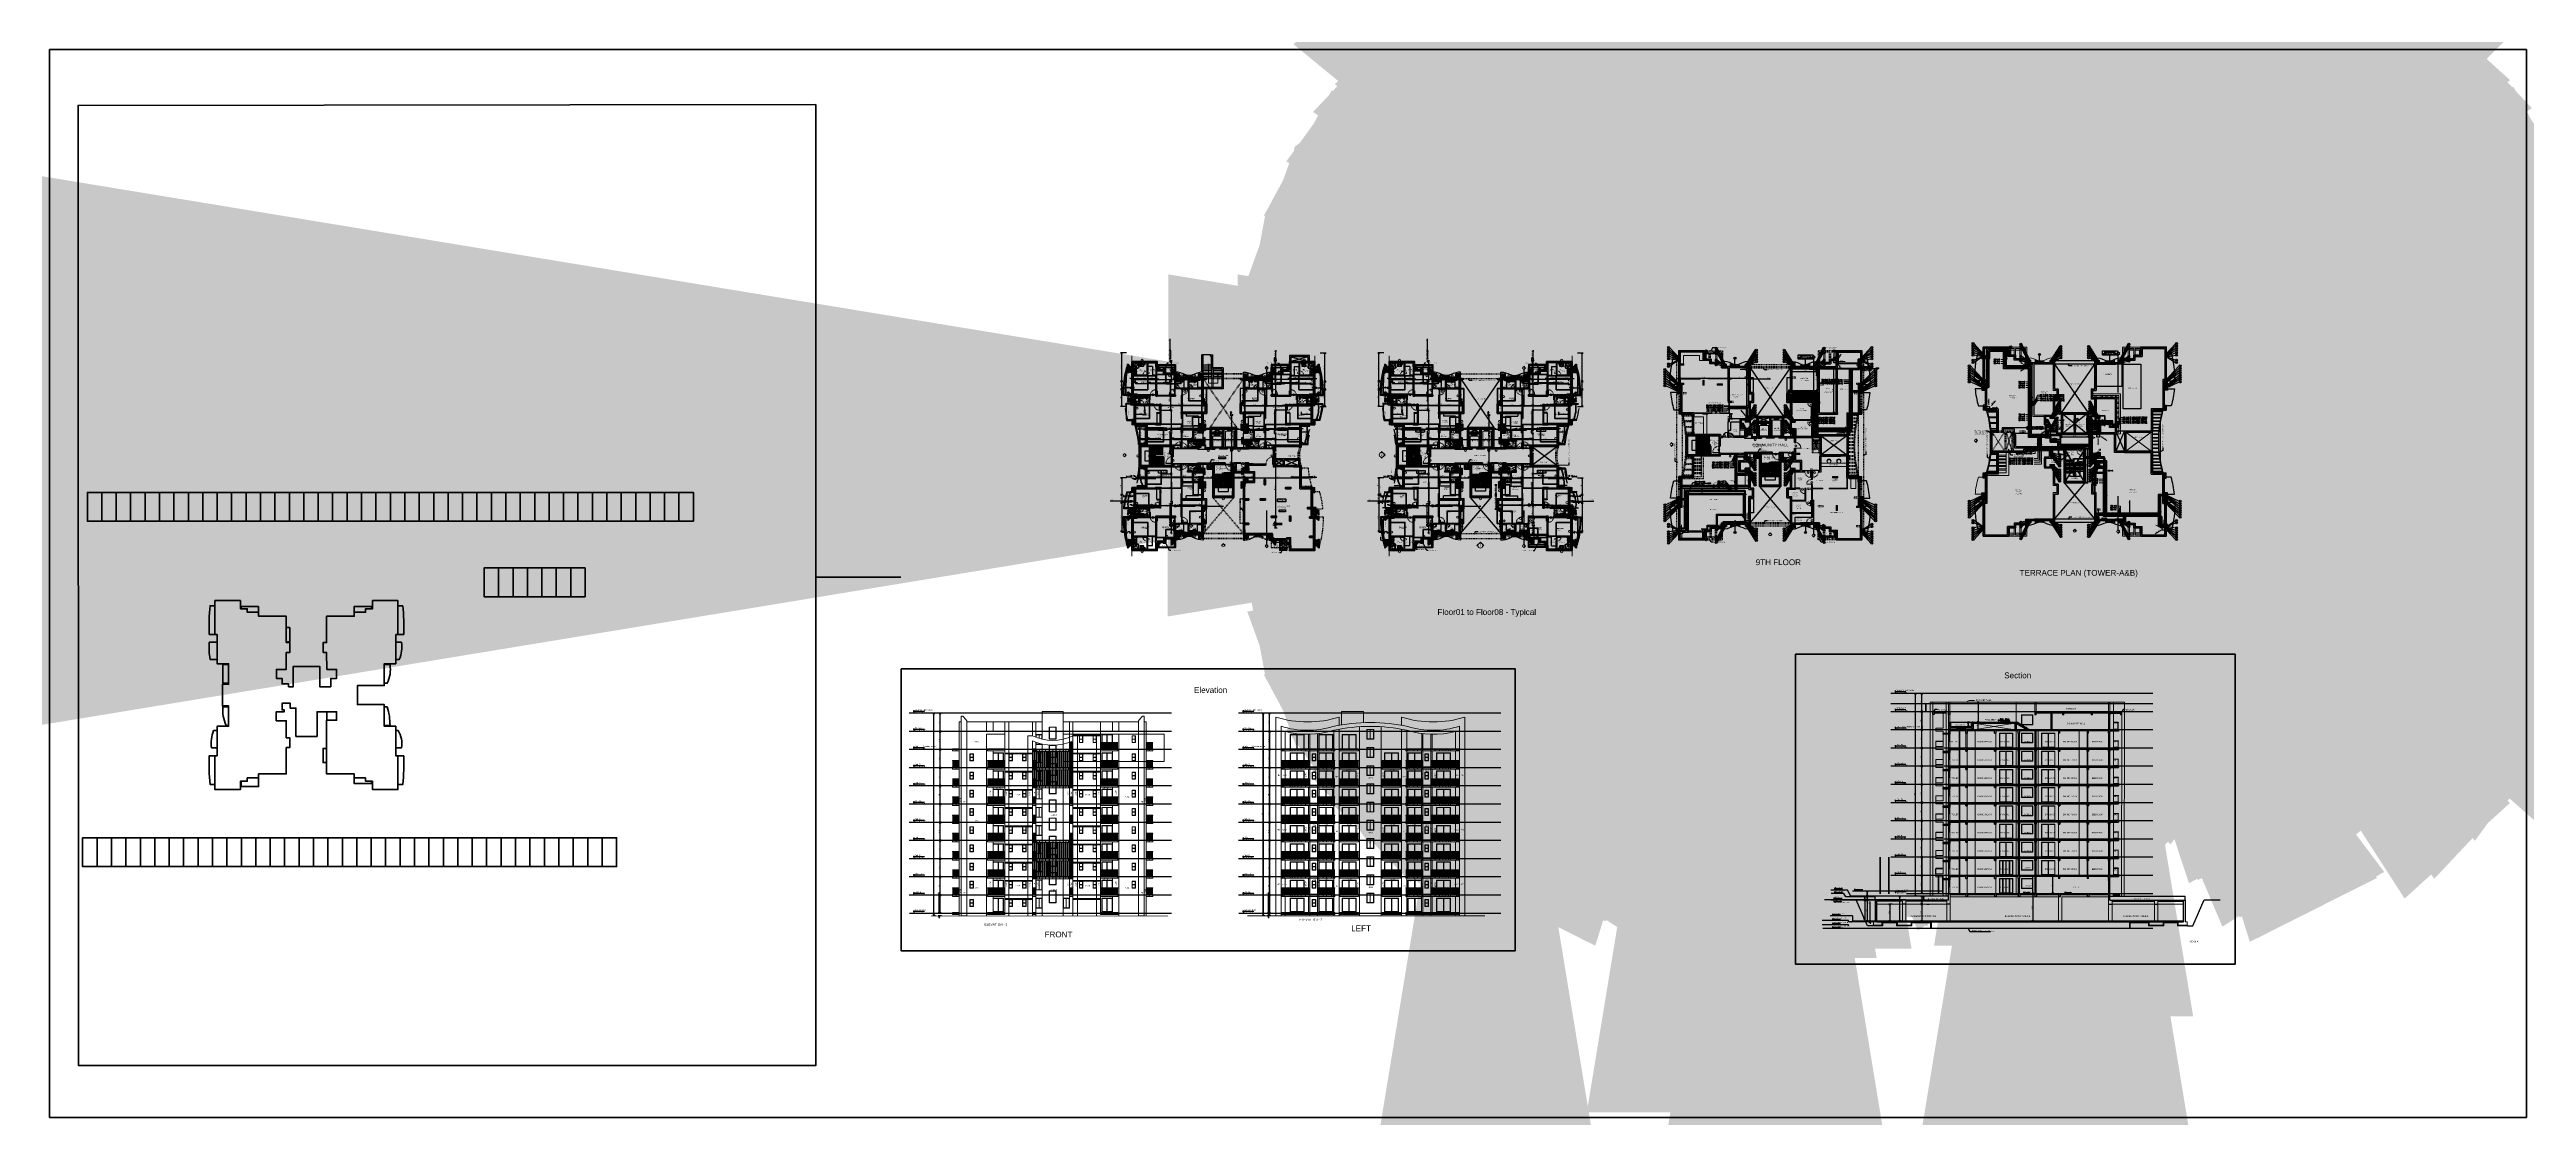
# Model space of a CAD drawing. Header units: inches. Extents: x 0 to 429, y 0 to 185.
import ezdxf
from ezdxf.enums import TextEntityAlignment as Align
from ezdxf.xclip import XClip

# ---------------------------------------------------------------- set-up
doc = ezdxf.new("R2010")
doc.units = ezdxf.units.IN
doc.header["$MEASUREMENT"] = 0
for name, pattern in [('Xr-4BHK-A-B-Ground-Sub$0$DASHED', [0.75, 0.5, -0.25]), ('Xr-4BHK-A-B-Ground-Sub$0$DASHED2', [0.375, 0.25, -0.125]), ('Xr-4BHK-A-B-Ground-Sub$0$HIDDEN', [0.375, 0.25, -0.125]), ('Xr-4BHK-A-B-Tenth Floor-Sub$0$HIDDEN', [0.375, 0.25, -0.125]), ('Xr-4BHK-A-B-Terrace-Sub$0$HIDDEN', [0.375, 0.25, -0.125]), ('Xr-4BHK-A-B-Typical-Sub$0$DASHED', [0.75, 0.5, -0.25]), ('Xr-4BHK-A-B-Typical-Sub$0$HIDDEN', [0.375, 0.25, -0.125])]:
    doc.linetypes.add(name, pattern=pattern)
doc.layers.get('DEFPOINTS').update_dxf_attribs({"lineweight": 18})
for name, color, linetype, lineweight in [('FLOOR-GROUND', 7, 'Continuous', 50), ('FLOOR-TERRACE', 7, 'Continuous', 50), ('FLOOR01', 7, 'Continuous', 50), ('FLOOR09', 7, 'Continuous', 50), ('XR-4BHK-A-B-ELEVATION-SUB$0$DOOR', 34, 'Continuous', 20), ('XR-4BHK-A-B-ELEVATION-SUB$0$ELE', 4, 'Continuous', 20), ('XR-4BHK-A-B-ELEVATION-SUB$0$ELE-1', 2, 'Continuous', 20), ('XR-4BHK-A-B-ELEVATION-SUB$0$ELE-5', 8, 'Continuous', 15), ('XR-4BHK-A-B-ELEVATION-SUB$0$LEVEL', 6, 'Continuous', 25), ('XR-4BHK-A-B-ELEVATION-SUB$0$LEVEL-TEXT', 1, 'Continuous', 20), ('XR-4BHK-A-B-GROUND-SUB$0$1PL', 3, 'Continuous', 25), ('XR-4BHK-A-B-GROUND-SUB$0$1PL-DR-RWP', 190, 'Continuous', 30), ('XR-4BHK-A-B-GROUND-SUB$0$1PL-SHAFT-PIPE-TEXT-50', 213, 'Continuous', 30), ('XR-4BHK-A-B-GROUND-SUB$0$CUTOUT', 6, 'Continuous', 30), ('XR-4BHK-A-B-GROUND-SUB$0$DOOR', 34, 'Continuous', 20), ('XR-4BHK-A-B-GROUND-SUB$0$LINE ABOVE', 6, 'Xr-4BHK-A-B-Ground-Sub$0$HIDDEN', 35), ('XR-4BHK-A-B-GROUND-SUB$0$PIPE', 30, 'Continuous', 30), ('XR-4BHK-A-B-GROUND-SUB$0$RAILING', 11, 'Continuous', 15), ('XR-4BHK-A-B-GROUND-SUB$0$STEPS', 253, 'Continuous', 9), ('XR-4BHK-A-B-GROUND-SUB$0$TEXT', 7, 'Continuous', 15), ('XR-4BHK-A-B-GROUND-SUB$0$TOWER-COL', 1, 'Continuous', 40), ('XR-4BHK-A-B-GROUND-SUB$0$TOWER-COL-HATCH', 9, 'Continuous', 5), ('XR-4BHK-A-B-GROUND-SUB$0$WALL', 7, 'Continuous', 30), ('XR-4BHK-A-B-GROUND-SUB$0$WIN', 4, 'Continuous', 9), ('XR-4BHK-A-B-GROUND-SUB$0$WINDOW', 4, 'Continuous', 15), ('XR-4BHK-A-B-SECT-SUB', 6, 'Continuous', 9), ('XR-4BHK-A-B-SECT-SUB$0$ELE', 4, 'Continuous', 20), ('XR-4BHK-A-B-SECT-SUB$0$LEVEL', 6, 'Continuous', 25), ('XR-4BHK-A-B-SECT-SUB$0$RCC', 5, 'Continuous', 50), ('XR-4BHK-A-B-SECT-SUB$0$WALL', 7, 'Continuous', 25), ('XR-4BHK-A-B-TENTH SUB$0$A-WALL', 7, 'Continuous', 35), ('XR-4BHK-A-B-TENTH SUB$0$COL', 1, 'Continuous', 0), ('XR-4BHK-A-B-TENTH SUB$0$COL BELOW', 3, 'Xr-4BHK-A-B-Tenth Floor-Sub$0$HIDDEN', 0), ('XR-4BHK-A-B-TENTH SUB$0$COL HATCH', 9, 'Continuous', 0), ('XR-4BHK-A-B-TENTH SUB$0$CUTOUT', 6, 'Continuous', 30), ('XR-4BHK-A-B-TENTH SUB$0$DIMENTION', 38, 'Continuous', 25), ('XR-4BHK-A-B-TENTH SUB$0$DOOR', 34, 'Continuous', 20), ('XR-4BHK-A-B-TENTH SUB$0$DOORS N WINS', 34, 'Continuous', 9), ('XR-4BHK-A-B-TENTH SUB$0$FURN', 15, 'Continuous', 18), ('XR-4BHK-A-B-TENTH SUB$0$FURNITURE', 15, 'Continuous', 18), ('XR-4BHK-A-B-TENTH SUB$0$HATCH', 8, 'Continuous', 9), ('XR-4BHK-A-B-TENTH SUB$0$PERGOLA ABOVE', 6, 'Xr-4BHK-A-B-Tenth Floor-Sub$0$HIDDEN', 30), ('XR-4BHK-A-B-TENTH SUB$0$PIPE', 30, 'Continuous', 30), ('XR-4BHK-A-B-TENTH SUB$0$RALING', 11, 'Continuous', 20), ('XR-4BHK-A-B-TENTH SUB$0$RRL', 11, 'Continuous', 20), ('XR-4BHK-A-B-TENTH SUB$0$STEPS', 253, 'Continuous', 9), ('XR-4BHK-A-B-TENTH SUB$0$WALL', 7, 'Continuous', 30), ('XR-4BHK-A-B-TENTH SUB$0$WIN', 4, 'Continuous', 9), ('XR-4BHK-A-B-TENTH SUB$0$WINDOW', 4, 'Continuous', 15), ('XR-4BHK-A-B-TENTHSUB$0$A-FURN', 26, 'Continuous', 13), ('XR-4BHK-A-B-TERRACE-SUB$0$A-WALL', 7, 'Continuous', 35), ('XR-4BHK-A-B-TERRACE-SUB$0$COL', 1, 'Continuous', 0), ('XR-4BHK-A-B-TERRACE-SUB$0$COL BELOW', 3, 'Xr-4BHK-A-B-Terrace-Sub$0$HIDDEN', 0), ('XR-4BHK-A-B-TERRACE-SUB$0$COL HATCH', 9, 'Continuous', 0), ('XR-4BHK-A-B-TERRACE-SUB$0$DOOR', 34, 'Continuous', 20), ('XR-4BHK-A-B-TERRACE-SUB$0$ELE-1', 243, 'Continuous', 0), ('XR-4BHK-A-B-TERRACE-SUB$0$HATCH', 8, 'Continuous', 9), ('XR-4BHK-A-B-TERRACE-SUB$0$STAIR', 34, 'Continuous', 20), ('XR-4BHK-A-B-TERRACE-SUB$0$WINDOW', 4, 'Continuous', 15), ('XR-4BHK-A-B-TYPICAL-SUB$0$1PL-CUT', 3, 'Continuous', 25), ('XR-4BHK-A-B-TYPICAL-SUB$0$1PL-DR-RWP', 190, 'Continuous', 30), ('XR-4BHK-A-B-TYPICAL-SUB$0$1PL-SHAFT-PIPE-TEXT-50', 213, 'Continuous', 30), ('XR-4BHK-A-B-TYPICAL-SUB$0$CUTOUT', 6, 'Continuous', 30), ('XR-4BHK-A-B-TYPICAL-SUB$0$DOOR', 34, 'Continuous', 20), ('XR-4BHK-A-B-TYPICAL-SUB$0$LINE ABOVE', 6, 'Xr-4BHK-A-B-Typical-Sub$0$DASHED', 30), ('XR-4BHK-A-B-TYPICAL-SUB$0$PIPE', 30, 'Continuous', 30), ('XR-4BHK-A-B-TYPICAL-SUB$0$STEPS', 253, 'Continuous', 9), ('XR-4BHK-A-B-TYPICAL-SUB$0$TOWER-COL', 1, 'Continuous', 40), ('XR-4BHK-A-B-TYPICAL-SUB$0$TOWER-COL-HATCH', 9, 'Continuous', 5), ('XR-4BHK-A-B-TYPICAL-SUB$0$WALL', 7, 'Continuous', 30), ('XR-4BHK-A-B-TYPICAL-SUB$0$WIN', 4, 'Continuous', 9), ('XR-4BHK-A-B-TYPICAL-SUB$0$WINDOW', 4, 'Continuous', 15)]:
    doc.layers.add(name, color=color, linetype=linetype, lineweight=lineweight)
for name, color, linetype in [('XR-4BHK-A-B-ELEVATION-SUB$0$ELE-2', 5, 'Continuous'), ('XR-4BHK-A-B-ELEVATION-SUB$0$ELE-3', 7, 'Continuous'), ('XR-4BHK-A-B-GROUND-SUB$0$1PL-DR-SOIL', 1, 'Continuous'), ('XR-4BHK-A-B-GROUND-SUB$0$1PL-DR-WASTE', 5, 'Xr-4BHK-A-B-Ground-Sub$0$DASHED'), ('XR-4BHK-A-B-GROUND-SUB$0$1PL-SHAFT-PIPE', 7, 'Continuous'), ('XR-4BHK-A-B-GROUND-SUB$0$BALCONY', 6, 'Continuous'), ('XR-4BHK-A-B-GROUND-SUB$0$ELE', 4, 'Continuous'), ('XR-4BHK-A-B-TENTH SUB$0$A-_SLABSTEP_E-', 8, 'Continuous'), ('XR-4BHK-A-B-TENTH SUB$0$BALCONY', 6, 'Continuous'), ('XR-4BHK-A-B-TENTH SUB$0$ELE', 4, 'Continuous'), ('XR-4BHK-A-B-TENTH SUB$0$LINE ABOVE', 20, 'Xr-4BHK-A-B-Tenth Floor-Sub$0$HIDDEN'), ('XR-4BHK-A-B-TERRACE-SUB$0$BALCONY', 6, 'Continuous'), ('XR-4BHK-A-B-TERRACE-SUB$0$ELE', 4, 'Continuous'), ('XR-4BHK-A-B-TERRACE-SUB$0$ELE-2', 4, 'Continuous'), ('XR-4BHK-A-B-TERRACE-SUB$0$WATER TANK ABOVE', 6, 'Xr-4BHK-A-B-Terrace-Sub$0$HIDDEN'), ('XR-4BHK-A-B-TYPICAL-SUB$0$1PL-DR-SOIL', 1, 'Continuous'), ('XR-4BHK-A-B-TYPICAL-SUB$0$1PL-DR-WASTE', 5, 'Xr-4BHK-A-B-Typical-Sub$0$DASHED'), ('XR-4BHK-A-B-TYPICAL-SUB$0$1PL-SHAFT-PIPE', 7, 'Continuous'), ('XR-4BHK-A-B-TYPICAL-SUB$0$ELE', 4, 'Continuous')]:
    doc.layers.add(name, color=color, linetype=linetype)
for name, color, linetype, lineweight, true_color in [('XR-4BHK-A-B-ELEVATION-SUB$0$GLASS', 132, 'Continuous', 20, 0x00bdbd), ('XR-4BHK-A-B-GROUND-SUB$0$SEWERARE LINE', 7, 'Continuous', 35, 0xca2d12), ('XR-4BHK-A-B-GROUND-SUB$0$STROM WATER', 7, 'Continuous', 25, 0x00001a), ('XR-4BHK-A-B-GROUND-SUB$0$WATER SUPPLAY', 7, 'Continuous', 0, 0x00f000), ('XR-4BHK-A-B-TENTH SUB$0$HATCH1', 7, 'Continuous', 15, 0x874d22), ('XR-4BHK-A-B-TYPICAL-SUB$0$SEWERARE LINE', 7, 'Continuous', 35, 0xca2d12), ('XR-4BHK-A-B-TYPICAL-SUB$0$WATER SUPPLAY', 7, 'Continuous', 0, 0x00f000)]:
    doc.layers.add(name, color=color, linetype=linetype, lineweight=lineweight, true_color=true_color)
doc.styles.add('BIG', font='arial.ttf')
doc.styles.add('Sanvi Common', font='isocpeur.ttf')
doc.styles.get("Standard").update_dxf_attribs({"font": 'arial.ttf'})
doc.styles.add('Xr-4BHK-A-B-Elevation-Sub$0$DIM-100', font='arial.ttf')
doc.styles.add('Xr-4BHK-A-B-Elevation-Sub$0$ROMANS', font='arial.ttf')
doc.styles.add('Xr-4BHK-A-B-Elevation-Sub$0$SECTION X-X$0$Standard', font='arial.ttf')
doc.styles.add('Xr-4BHK-A-B-Ground-Sub$0$$0$DIM', font='arial.ttf', dxfattribs={"height": 4})
doc.styles.add('Xr-4BHK-A-B-Ground-Sub$0$$1$Standard', font='arial.ttf')
doc.styles.add('Xr-4BHK-A-B-Ground-Sub$0$AUDIT_D_080506184754-0', font='romans.shx')
doc.styles.add('Xr-4BHK-A-B-Ground-Sub$0$DIM', font='arial.ttf')
doc.styles.add('Xr-4BHK-A-B-Ground-Sub$0$Simplex', font='simplex.shx', dxfattribs={"width": 0.8})
doc.styles.add('Xr-4BHK-A-B-Ground-Sub$0$Standard', font='ARIALN.TTF')
doc.styles.add('Xr-4BHK-A-B-Ground-Sub$0$TIMES-ROMAN', font='times.ttf', dxfattribs={"width": 0.9})
doc.styles.add('Xr-4BHK-A-B-Sect-Sub$0$ROMANS', font='arial.ttf')
doc.styles.add('Xr-4BHK-A-B-Sect-Sub$0$SECTION X-X$0$Standard', font='arial.ttf')
doc.styles.add('Xr-4BHK-A-B-Sect-Sub$0$SMALL', font='Romans')
doc.styles.add('Xr-4BHK-A-B-Sect-Sub$0$Xr-Typical Sections dwg$0$SECTION X-X$0$Standard', font='arial.ttf')
doc.styles.add('Xr-4BHK-A-B-Tenth Floor-Sub$0$$0$DIM', font='arial.ttf', dxfattribs={"height": 4})
doc.styles.add('Xr-4BHK-A-B-Tenth Floor-Sub$0$$1$Standard', font='arial.ttf')
doc.styles.add('Xr-4BHK-A-B-Tenth Floor-Sub$0$A-DIM', font='arial.ttf')
doc.styles.add('Xr-4BHK-A-B-Tenth Floor-Sub$0$AUDIT_D_080506184754-0', font='romans.shx')
doc.styles.add('Xr-4BHK-A-B-Tenth Floor-Sub$0$DIM', font='arial.ttf')
doc.styles.add('Xr-4BHK-A-B-Tenth Floor-Sub$0$ROMANS', font='romans.shx')
doc.styles.add('Xr-4BHK-A-B-Tenth Floor-Sub$0$Standard', font='ARIALN.TTF')
doc.styles.add('Xr-4BHK-A-B-Terrace-Sub$0$$0$DIM', font='arial.ttf', dxfattribs={"height": 4})
doc.styles.add('Xr-4BHK-A-B-Terrace-Sub$0$$1$Standard', font='arial.ttf')
doc.styles.add('Xr-4BHK-A-B-Terrace-Sub$0$A-DIM', font='arial.ttf')
doc.styles.add('Xr-4BHK-A-B-Terrace-Sub$0$AUDIT_D_080506184754-0', font='romans.shx')
doc.styles.add('Xr-4BHK-A-B-Terrace-Sub$0$DIM', font='arial.ttf')
doc.styles.add('Xr-4BHK-A-B-Terrace-Sub$0$DIM-100', font='ARIALN.TTF', dxfattribs={"height": 1200})
doc.styles.add('Xr-4BHK-A-B-Terrace-Sub$0$ROMANS', font='romans.shx')
doc.styles.add('Xr-4BHK-A-B-Terrace-Sub$0$Standard', font='ARIALN.TTF')
doc.styles.add('Xr-4BHK-A-B-Typical-Sub$0$$0$DIM', font='arial.ttf', dxfattribs={"height": 4})
doc.styles.add('Xr-4BHK-A-B-Typical-Sub$0$$1$Standard', font='arial.ttf')
doc.styles.add('Xr-4BHK-A-B-Typical-Sub$0$AUDIT_D_080506184754-0', font='romans.shx')
doc.styles.add('Xr-4BHK-A-B-Typical-Sub$0$DIM', font='arial.ttf')
doc.styles.add('Xr-4BHK-A-B-Typical-Sub$0$Simplex', font='simplex.shx', dxfattribs={"width": 0.8})
doc.styles.add('Xr-4BHK-A-B-Typical-Sub$0$Standard', font='ARIALN.TTF')
doc.styles.add('Xr-4BHK-A-B-Typical-Sub$0$TIMES-ROMAN', font='times.ttf', dxfattribs={"width": 0.9})
doc.dimstyles.new('Sanvi Common', dxfattribs={"dimtxt": 0.18, "dimasz": 0.18, "dimexe": 0.18, "dimexo": 0.0625, "dimgap": 0.09, "dimtad": 1, "dimzin": 0, "dimdsep": 46, "dimtxsty": 'Sanvi Common', "dimblk": 'OPEN30', "dimcen": 0.09, "dimclrd": 68, "dimclre": 68, "dimclrt": 40, "dimadec": 0, "dimazin": 0, "dimtfac": 1, "dimtofl": 0, "dimtmove": 0, "dimatfit": 3, "dimldrblk": 'OPEN30', "dimfxl": 1, "dimtolj": 1, "dimtzin": 0, "dimarcsym": 0})
doc.dimstyles.new('Xr-4BHK-A-B-Ground-Sub$0$DIM 75', dxfattribs={"dimtxt": 75, "dimasz": 75, "dimexe": 0.18, "dimexo": 0.0625, "dimgap": 0.09, "dimtad": 0, "dimtih": 1, "dimtoh": 1, "dimdec": 0, "dimzin": 0, "dimdsep": 46, "dimtxsty": 'Xr-4BHK-A-B-Ground-Sub$0$Standard', "dimcen": 0.09, "dimclrd": 256, "dimclre": 256, "dimclrt": 256, "dimadec": 0, "dimazin": 0, "dimtfac": 1, "dimtdec": 0, "dimtofl": 0, "dimtmove": 0, "dimatfit": 3, "dimfxl": 1, "dimtolj": 1, "dimtzin": 0, "dimarcsym": 0})
doc.dimstyles.new('Xr-4BHK-A-B-Tenth Floor-Sub$0$125', dxfattribs={"dimtxt": 150, "dimasz": 75, "dimexe": 50, "dimexo": 50, "dimgap": 60, "dimtad": 1, "dimdec": 0, "dimrnd": 5, "dimdsep": 46, "dimtxsty": 'Xr-4BHK-A-B-Tenth Floor-Sub$0$Standard', "dimblk": 'Xr-4BHK-A-B-Tenth Floor-Sub$0$_ArchTick', "dimcen": 50, "dimdle": 50, "dimclrd": 256, "dimclre": 256, "dimclrt": 3, "dimaunit": 1, "dimadec": 4, "dimazin": 0, "dimtfac": 1, "dimtdec": 0, "dimtmove": 2, "dimatfit": 0, "dimfxl": 1, "dimarcsym": 0})
doc.dimstyles.new('Xr-4BHK-A-B-Tenth Floor-Sub$0$A-DIM-100', dxfattribs={"dimscale": 2, "dimtxt": 150, "dimasz": 50, "dimexe": 30, "dimexo": 25, "dimgap": 25, "dimtad": 1, "dimdec": 0, "dimzin": 0, "dimdsep": 46, "dimtxsty": 'Xr-4BHK-A-B-Tenth Floor-Sub$0$A-DIM', "dimblk1": 'Xr-4BHK-A-B-Tenth Floor-Sub$0$_ArchTick', "dimblk2": 'Xr-4BHK-A-B-Tenth Floor-Sub$0$_ArchTick', "dimsah": 1, "dimcen": 0.09, "dimdle": 30, "dimclrd": 256, "dimclre": 256, "dimclrt": 5, "dimadec": 0, "dimazin": 0, "dimtfac": 1, "dimtdec": 0, "dimtmove": 2, "dimatfit": 3, "dimfxl": 0.18, "dimtolj": 1, "dimtzin": 0, "dimlwd": 9, "dimlwe": 9, "dimarcsym": 0})
doc.dimstyles.new('Xr-4BHK-A-B-Tenth Floor-Sub$0$DIM 75', dxfattribs={"dimtxt": 75, "dimasz": 75, "dimexe": 0.18, "dimexo": 0.0625, "dimgap": 0.09, "dimtad": 0, "dimtih": 1, "dimtoh": 1, "dimdec": 0, "dimzin": 0, "dimdsep": 46, "dimtxsty": 'Xr-4BHK-A-B-Tenth Floor-Sub$0$Standard', "dimcen": 0.09, "dimclrd": 256, "dimclre": 256, "dimclrt": 256, "dimadec": 0, "dimazin": 0, "dimtfac": 1, "dimtdec": 0, "dimtofl": 0, "dimtmove": 0, "dimatfit": 3, "dimfxl": 1, "dimtolj": 1, "dimtzin": 0, "dimarcsym": 0})
doc.dimstyles.new('Xr-4BHK-A-B-Terrace-Sub$0$125', dxfattribs={"dimtxt": 150, "dimasz": 75, "dimexe": 50, "dimexo": 50, "dimgap": 60, "dimtad": 1, "dimdec": 0, "dimrnd": 5, "dimdsep": 46, "dimtxsty": 'Xr-4BHK-A-B-Terrace-Sub$0$Standard', "dimblk": 'Xr-4BHK-A-B-Terrace-Sub$0$_ArchTick', "dimcen": 50, "dimdle": 50, "dimclrd": 256, "dimclre": 256, "dimclrt": 3, "dimaunit": 1, "dimadec": 4, "dimazin": 0, "dimtfac": 1, "dimtdec": 0, "dimtmove": 2, "dimatfit": 0, "dimfxl": 1, "dimarcsym": 0})
doc.dimstyles.new('Xr-4BHK-A-B-Terrace-Sub$0$A-DIM-100', dxfattribs={"dimscale": 2, "dimtxt": 150, "dimasz": 50, "dimexe": 30, "dimexo": 25, "dimgap": 25, "dimtad": 1, "dimdec": 0, "dimzin": 0, "dimdsep": 46, "dimtxsty": 'Xr-4BHK-A-B-Terrace-Sub$0$A-DIM', "dimblk1": 'Xr-4BHK-A-B-Terrace-Sub$0$_ArchTick', "dimblk2": 'Xr-4BHK-A-B-Terrace-Sub$0$_ArchTick', "dimsah": 1, "dimcen": 0.09, "dimdle": 30, "dimclrd": 256, "dimclre": 256, "dimclrt": 5, "dimadec": 0, "dimazin": 0, "dimtfac": 1, "dimtdec": 0, "dimtmove": 2, "dimatfit": 3, "dimfxl": 0.18, "dimtolj": 1, "dimtzin": 0, "dimlwd": 9, "dimlwe": 9, "dimarcsym": 0})
doc.dimstyles.new('Xr-4BHK-A-B-Terrace-Sub$0$DIM 75', dxfattribs={"dimtxt": 75, "dimasz": 75, "dimexe": 0.18, "dimexo": 0.0625, "dimgap": 0.09, "dimtad": 0, "dimtih": 1, "dimtoh": 1, "dimdec": 0, "dimzin": 0, "dimdsep": 46, "dimtxsty": 'Xr-4BHK-A-B-Terrace-Sub$0$Standard', "dimcen": 0.09, "dimclrd": 256, "dimclre": 256, "dimclrt": 256, "dimadec": 0, "dimazin": 0, "dimtfac": 1, "dimtdec": 0, "dimtofl": 0, "dimtmove": 0, "dimatfit": 3, "dimfxl": 1, "dimtolj": 1, "dimtzin": 0, "dimarcsym": 0})
doc.dimstyles.new('Xr-4BHK-A-B-Terrace-Sub$0$DIM-100', dxfattribs={"dimtxt": 300, "dimasz": 100, "dimexe": 75, "dimexo": 100, "dimgap": 50, "dimtad": 1, "dimdec": 0, "dimzin": 3, "dimdsep": 46, "dimtxsty": 'Xr-4BHK-A-B-Terrace-Sub$0$DIM-100', "dimblk": 'Xr-4BHK-A-B-Terrace-Sub$0$_Oblique', "dimcen": 0, "dimdle": 75, "dimclrd": 256, "dimclre": 256, "dimclrt": 256, "dimadec": 0, "dimazin": 1, "dimtfac": 1, "dimtdec": 0, "dimtix": 1, "dimtmove": 2, "dimatfit": 3, "dimfxl": 75, "dimtolj": 1, "dimtzin": 0, "dimlwd": 9, "dimlwe": 9, "dimarcsym": 0})
doc.dimstyles.new('Xr-4BHK-A-B-Terrace-Sub$0$DLG200', dxfattribs={"dimscale": 200, "dimtxt": 2, "dimasz": 1.5, "dimexe": 1.75, "dimexo": 0.5, "dimgap": 0.4, "dimtad": 1, "dimdec": 0, "dimzin": 0, "dimdsep": 46, "dimtxsty": 'Xr-4BHK-A-B-Terrace-Sub$0$ROMANS', "dimblk": 'Xr-4BHK-A-B-Terrace-Sub$0$_Oblique', "dimcen": 0, "dimdle": 1.75, "dimclrt": 3, "dimadec": 4, "dimazin": 0, "dimtfac": 0.25, "dimtdec": 0, "dimtix": 1, "dimtofl": 0, "dimtmove": 2, "dimatfit": 0, "dimfxl": 1.5, "dimtolj": 1, "dimtzin": 0, "dimlwd": 18, "dimlwe": 18, "dimarcsym": 1})
doc.dimstyles.new('Xr-4BHK-A-B-Typical-Sub$0$125', dxfattribs={"dimtxt": 150, "dimasz": 75, "dimexe": 50, "dimexo": 50, "dimgap": 60, "dimtad": 1, "dimdec": 0, "dimrnd": 5, "dimdsep": 46, "dimtxsty": 'Xr-4BHK-A-B-Typical-Sub$0$Standard', "dimblk": 'Xr-4BHK-A-B-Typical-Sub$0$_ArchTick', "dimcen": 50, "dimdle": 50, "dimclrd": 256, "dimclre": 256, "dimclrt": 3, "dimaunit": 1, "dimadec": 4, "dimazin": 0, "dimtfac": 1, "dimtdec": 0, "dimtmove": 2, "dimatfit": 0, "dimfxl": 1, "dimarcsym": 0})
doc.dimstyles.new('Xr-4BHK-A-B-Typical-Sub$0$DIM 75', dxfattribs={"dimtxt": 75, "dimasz": 75, "dimexe": 0.18, "dimexo": 0.0625, "dimgap": 0.09, "dimtad": 0, "dimtih": 1, "dimtoh": 1, "dimdec": 0, "dimzin": 0, "dimdsep": 46, "dimtxsty": 'Xr-4BHK-A-B-Typical-Sub$0$Standard', "dimcen": 0.09, "dimclrd": 256, "dimclre": 256, "dimclrt": 256, "dimadec": 0, "dimazin": 0, "dimtfac": 1, "dimtdec": 0, "dimtofl": 0, "dimtmove": 0, "dimatfit": 3, "dimfxl": 1, "dimtolj": 1, "dimtzin": 0, "dimarcsym": 0})
pattern_1 = [(314.9862146, (-3558.9815, 121585.5365), (4.58404006, 4.58183475), [])]
pattern_2 = [(45, (-108851.51623, -53568.06486), (-0.265165043, 0.265165043), [])]

# ---------------------------------------------------------------- blocks, each defined once
blk = doc.blocks.new('Xr-4BHK-A-B-Ground-Sub$0$d-750')
at = {"layer": 'XR-4BHK-A-B-GROUND-SUB$0$DOOR'}
for p, q in [((0, 719), (0, 750)), ((0, 750), (115, 750)), ((115, 719), (0, 719)), ((0, 0), (0, 31)), ((0, 31), (115, 31)), ((115, 750), (115, 719)), ((115, 31), (115, 0)), ((115, 0), (0, 0))]:
    blk.add_line(p, q, dxfattribs=at)
blk.add_lwpolyline([(74, 34), (811, 34), (811, 59), (74, 59)], close=True, dxfattribs=at)
at = {"layer": 'XR-4BHK-A-B-GROUND-SUB$0$DOOR', "color": 8, "linetype": 'Xr-4BHK-A-B-Ground-Sub$0$HIDDEN', "extrusion": (0, 0, -1)}
blk.add_ellipse((125, 31), major_axis=(218, 652), ratio=0.9987404, start_param=-0.3381296, end_param=1.207251, dxfattribs=at)
blk = doc.blocks.new('Xr-4BHK-A-B-Ground-Sub$0$ground')
at = {"layer": 'XR-4BHK-A-B-GROUND-SUB$0$BALCONY', "linetype": 'Xr-4BHK-A-B-Ground-Sub$0$DASHED2'}
for p, q in [((0, -375), (1200, -375)), ((1800, -3615), (0, -3615)), ((-10585, -10040), (-10585, -7585)), ((-9985, -7585), (-10585, -7585)), ((-9985, -10040), (-10585, -10040)), ((-3534, -12685), (-3534, -13285)), ((-3384, -13285), (-3234, -12684)), ((-3234, -13285), (-3383, -12685)), ((-5191, -12895), (-5190, -14185)), ((-5190, -14185), (-2185, -14185)), ((-2185, -13290), (-2185, -14185))]:
    blk.add_line(p, q, dxfattribs=at)
at = {"layer": 'XR-4BHK-A-B-GROUND-SUB$0$BALCONY'}
blk.add_line((2720, -13812), (3219, -13812), dxfattribs=at)
at = {"layer": 'XR-4BHK-A-B-GROUND-SUB$0$BALCONY', "linetype": 'Xr-4BHK-A-B-Ground-Sub$0$DASHED2'}
for points in [[(-9680, -1085), (-9985, -1085), (-9985, -2330)], [(-3534, -12685), (-3534, -13435), (-3084, -13435), (-3084, -13285)]]:
    blk.add_lwpolyline(points, dxfattribs=at)
for points in [[(2590, -7475), (3786, -7475, 0.0446179), (3219, -4515), (2370, -4515)], [(2590, -8855), (3867, -8855, -0.0742655), (3219, -13812), (2720, -13812)]]:
    blk.add_lwpolyline(points, format="xyb", dxfattribs=at)
blk.add_lwpolyline([(-3384, -12684), (-3234, -12684), (-3234, -13285), (-3384, -13285)], close=True, dxfattribs=at)
blk.add_arc((19853, 1405), 18738, 185.45207, 195.54069, dxfattribs=at)
at = {"layer": 'XR-4BHK-A-B-GROUND-SUB$0$ELE'}
for p, q in [((-9835, -2330), (-9271, -2330)), ((-9835, -2405), (-9271, -2705)), ((-9835, -2705), (-9271, -2405)), ((-9835, -2405), (-9271, -2405)), ((1990, -4550), (2255, -3880)), ((2255, -4550), (1990, -3880)), ((2440, -8855), (1990, -7475)), ((1990, -8855), (2440, -7475)), ((2440, -7475), (2440, -8855)), ((2590, -7475), (2590, -8855)), ((-9870, -11995), (-9282, -12495)), ((-9282, -11995), (-9870, -12495)), ((-9282, -11995), (-9282, -12495)), ((-9167, -11995), (-9167, -12495)), ((-5893, -11995), (-5893, -12495)), ((-5778, -11995), (-5778, -12495)), ((-5778, -11995), (-5190, -12495)), ((-5190, -11995), (-5778, -12495)), ((-2484, -12685), (-4959, -12685)), ((-4959, -12685), (-4959, -13285)), ((-3734, -12685), (-3734, -14715)), ((-2484, -12685), (-2484, -14715)), ((-3734, -12985), (-4959, -12985)), ((-3734, -13285), (-4959, -13285)), ((-2484, -14715), (-3734, -14715)), ((2670, -12942), (2370, -13697)), ((2670, -13697), (2370, -12942)), ((2670, -12942), (2670, -13697)), ((2720, -12942), (2720, -13697))]:
    blk.add_line(p, q, dxfattribs=at)
for points in [[(-3734, -12956), (-3109, -12672), (-2484, -12956)], [(-3734, -13207), (-3109, -12923), (-2484, -13207)], [(-3734, -13458), (-3109, -13175), (-2484, -13458)], [(-3734, -13710), (-3109, -13426), (-2484, -13710)], [(-3734, -13961), (-3109, -13677), (-2484, -13961)], [(-3734, -14212), (-3109, -13929), (-2484, -14212)], [(-3734, -14464), (-3109, -14180), (-2484, -14464)], [(-3734, -14715), (-3109, -14431), (-2484, -14715)]]:
    blk.add_lwpolyline(points, dxfattribs=at)
at = {"layer": 'XR-4BHK-A-B-GROUND-SUB$0$LINE ABOVE'}
for p, q in [((-8143, -11995), (-8143, -12266)), ((-7689, -12183), (-8143, -11995)), ((-8143, -12266), (-7689, -11995)), ((-7689, -12183), (-7689, -11995)), ((-7574, -12180), (-7574, -11995)), ((-7177, -12226), (-7574, -11995)), ((-7574, -12180), (-7177, -11995)), ((-7177, -12226), (-7177, -11995)), ((-7062, -12256), (-7062, -11995)), ((-7062, -11995), (-6608, -12450)), ((-6608, -11995), (-7062, -12256)), ((-6608, -11995), (-6608, -12450)), ((-3084, -13290), (-2035, -13290))]:
    blk.add_line(p, q, dxfattribs=at)
blk.add_lwpolyline([(-9985, -5740), (-10585, -5740), (-10585, -7435), (-9985, -7435)], dxfattribs=at)
for points in [[(-9985, -12610), (-9985, -12895, 0.1110506), (-8387, -12490, -0.2444966), (-6788, -12490, 0.1110507), (-5190, -12895, -74.7918313)], [(-8143, -12266, -0.0627302), (-7689, -12183, -0.0627302)], [(-7574, -12180, -0.0542111), (-7177, -12226)], [(-7062, -12256, -0.0477328), (-6736, -12388, 0.009749), (-6608, -12450)]]:
    blk.add_lwpolyline(points, format="xyb", dxfattribs=at)
at = {"layer": 'XR-4BHK-A-B-GROUND-SUB$0$WALL'}
for p, q in [((-9265, -1005), (-9265, 91)), ((-9035, -1005), (-9035, 91)), ((-8365, 320), (-6120, 320)), ((-8365, 90), (-6120, 90)), ((-6120, 320), (-6120, 90)), ((-9985, -2935), (-9985, -2330)), ((-9835, -2330), (-9985, -2330)), ((-9985, -11995), (-9985, -2935)), ((-9985, -2935), (-8025, -2935)), ((-9835, -2705), (-9835, -2330)), ((-9835, -2705), (-9271, -2705)), ((-9755, -11765), (-9755, -2935)), ((-9680, -1005), (-9265, -1005)), ((-9680, -1235), (-9680, -1005)), ((-9271, -2705), (-9271, -2330)), ((-9271, -2330), (-9155, -2330)), ((-9155, -2705), (-9155, -2330)), ((-9155, -2705), (-8255, -2705)), ((-9035, -1005), (-8025, -1005)), ((-9035, -1235), (-8255, -1235)), ((-8255, -2705), (-8255, -1235)), ((-8025, -2935), (-8025, -1005)), ((-230, -3995), (-230, -230)), ((-230, -3995), (1760, -3995)), ((0, -3765), (0, -230)), ((0, -3765), (2370, -3765)), ((1760, -9085), (1760, -3995)), ((1990, -3880), (2255, -3880)), ((1990, -4550), (1990, -3880)), ((2255, -4550), (2255, -3880)), ((2370, -4665), (2370, -3765)), ((2590, -7245), (1985, -7245)), ((1990, -4550), (2255, -4550)), ((1990, -7245), (1990, -4665)), ((1990, -4665), (2370, -4665)), ((1990, -7245), (1990, -4665)), ((2590, -7475), (2590, -7245)), ((-9985, -11995), (-9985, -12610)), ((-9985, -12610), (-9167, -12610)), ((-5190, -11995), (-9870, -11995)), ((-9870, -11995), (-9870, -12495)), ((-9167, -12495), (-9870, -12495)), ((-9167, -12495), (-9167, -12610)), ((-5893, -12495), (-5893, -12610)), ((-5190, -12495), (-5893, -12495)), ((-5190, -11995), (-5190, -12495)), ((-2484, -12455), (-1805, -12455)), ((-2484, -12685), (-2484, -12455)), ((-2484, -12685), (-2035, -12685)), ((-2035, -14715), (-2035, -12685)), ((-1805, -14485), (-1805, -12455)), ((2142, -9085), (1760, -9085)), ((1990, -8855), (2590, -8855)), ((2140, -14485), (2142, -9085)), ((2370, -12827), (2372, -9085)), ((2370, -12827), (2720, -12827)), ((2590, -9085), (2372, -9085)), ((2590, -8855), (2590, -9085)), ((2720, -12942), (2720, -12827)), ((2370, -14715), (-2035, -14715)), ((2140, -14485), (-1805, -14485)), ((2370, -14715), (2370, -12942)), ((2370, -12942), (2720, -12942)), ((2370, -13697), (2720, -13697)), ((2370, -13812), (2720, -13812)), ((2720, -13697), (2720, -13812))]:
    blk.add_line(p, q, dxfattribs=at)
at = {"layer": 'XR-4BHK-A-B-GROUND-SUB$0$WALL', "linetype": 'Xr-4BHK-A-B-Ground-Sub$0$DASHED'}
blk.add_line((-9680, -1235), (-9035, -1235), dxfattribs=at)
at = {"layer": 'XR-4BHK-A-B-GROUND-SUB$0$WALL'}
for points in [[(2590, -7475), (1990, -7475), (1990, -8855)], [(-5893, -12610), (-5190, -12610), (-5190, -12895), (-4960, -12895), (-4960, -11765), (-9755, -11765)]]:
    blk.add_lwpolyline(points, dxfattribs=at)
at = {"layer": 'XR-4BHK-A-B-GROUND-SUB$0$DOOR', "xscale": 1.666666782984976, "yscale": 1.666666782984976, "zscale": 1.666666782984976, "rotation": 89.99999994797315}
blk.add_blockref('Xr-4BHK-A-B-Ground-Sub$0$d-750', (-4870, 129), dxfattribs=at)
blk = doc.blocks.new('Xr-4BHK-A-B-Ground-Sub$0$ST1')
at = {"layer": 'XR-4BHK-A-B-GROUND-SUB$0$ELE'}
for p, q in [((-1, -2987), (0, 0)), ((1480, 0), (0, 0)), ((229, -2980), (230, 0)), ((229, -3505), (230, -2980)), ((1480, -230), (1480, 0)), ((1480, 0), (1910, 0)), ((1480, -230), (1680, -230, 0)), ((1680, -2500, 0), (1680, -230, 0)), ((3480, -2500), (1680, -2500)), ((1910, -2270), (1910, 0, 0)), ((3710, -2270), (1910, -2270)), ((3480, -2500, 0), (3480, -5650, 0)), ((3710, -2270), (3710, -5880, 0)), ((3480, -5650, 0), (230, -5650, 0)), ((3710, -5880, 0), (230, -5880, 0))]:
    blk.add_line(p, q, dxfattribs=at)
at = {"layer": 'XR-4BHK-A-B-GROUND-SUB$0$RAILING'}
for p, q in [((1680, -4150, 0), (1680, -2500, 0)), ((1680, -4150, 0), (2030, -4150, 0)), ((1730, -4100, 0), (1730, -2500, 0)), ((1980, -4100, 0), (1730, -4100, 0)), ((1980, -4100, 0), (1980, -2500)), ((2030, -4150, 0), (2030, -2500))]:
    blk.add_line(p, q, dxfattribs=at)
at = {"layer": 'XR-4BHK-A-B-GROUND-SUB$0$STEPS'}
for p, q in [((230, -1730), (1680, -1730)), ((230, -1980), (1680, -1980)), ((230, -2230), (1680, -2230)), ((230, -2480), (1680, -2480)), ((230, -2730), (1680, -2730)), ((230, -2980), (1680, -2980)), ((230, -3230), (1680, -3230)), ((230, -3480), (1680, -3480)), ((230, -3730), (1680, -3730)), ((230, -3980), (1680, -3980)), ((1730, -4150, 0), (1730, -5650, 0)), ((1980, -5650, 0), (1980, -4150, 0)), ((3480, -2730), (2030, -2730)), ((3480, -2980), (2030, -2980)), ((3480, -3230), (2030, -3230)), ((3480, -3480), (2030, -3480)), ((3480, -3730), (2030, -3730)), ((3480, -3980), (2030, -3980))]:
    blk.add_line(p, q, dxfattribs=at)
blk.add_lwpolyline([(1155, -1730), (1155, -4900), (2755, -4900), (2755, -3355), (2921, -3485), (2835, -3506), (2755, -3355)], dxfattribs=at)
at = {"layer": 'XR-4BHK-A-B-GROUND-SUB$0$STEPS', "elevation": 0}
blk.add_lwpolyline([(2755, -4900), (2755, -3355), (2589, -3485), (2675, -3506), (2755, -3355)], dxfattribs=at)
at = {"layer": 'XR-4BHK-A-B-GROUND-SUB$0$TEXT', "style": 'Xr-4BHK-A-B-Ground-Sub$0$Standard'}
blk.add_text('DN', height=175, dxfattribs=at).set_placement((1011, -1679))
blk = doc.blocks.new('Xr-4BHK-A-B-Ground-Sub$0$basin6')
blk.add_lwpolyline([(285, -227, 0.120605), (265, -143, 0.1050703), (202, -67, 0.0886492), (113, -18, 0.0797378), (1, 0, 0.0797378), (-111, -18, 0.0886492), (-201, -66, 0.1050703), (-264, -142, 0.120605), (-285, -226, 0.120605), (-264, -310, 0.1050703), (-202, -387, 0.0886492), (-112, -435, 0.0797378), (0, -453, 0.0797378), (112, -436, 0.0886492), (201, -387, 0.1050703), (265, -311, 0.120605)], format="xyb", close=True)
for points in [[(-210, -80, -0.0168049), (-198, -70, -0.0921609), (-106, -21, -0.4351277), (-100, -25), (-85, -124, -0.44775), (-92, -134, 0.0153646), (-179, -141, 0.272514), (-249, -216, 0.272514)], [(-244, -217, 0.0172432), (-245, -226, 0.120605), (-229, -292, 0.1050703), (-177, -355, 0.0886492), (-99, -397, 0.0797378), (0, -413, 0.0797378), (99, -398, 0.0886492), (177, -356, 0.1050703), (229, -293, 0.120605), (245, -227, 0.120605)], [(210, -80, 0.0168049), (198, -70, 0.0921609), (107, -21, 0.4351277), (100, -25), (86, -124, 0.3963444), (97, -135, -0.0118558), (170, -140, -0.3404072), (250, -227)]]:
    blk.add_lwpolyline(points, format="xyb")
for centre, radius in [((1, -209), 26.4), ((1, -209), 21), ((0, -69), 14.5)]:
    blk.add_circle(centre, radius)
for centre, radius, start, end in [((-151, -238), 95.4, 106.29531, 167.27029), ((-3, -1750), 1614, 84.2769, 96.21233), ((155, -235), 90.2, 4.87746, 88.71858)]:
    blk.add_arc(centre, radius, start, end)
blk = doc.blocks.new('Xr-4BHK-A-B-Ground-Sub$0$1111')
for p, q in [((-7128, 24546), (-7128, 24404)), ((-6651, 24546), (-7128, 24546)), ((-7128, 24404), (-6651, 24404)), ((-6770, 24611), (-7009, 24611)), ((-6919, 24611), (-6770, 24611)), ((-6850, 24404), (-6850, 24404)), ((-6719, 24832), (-6719, 24832)), ((-6703, 24404), (-6703, 24404)), ((-6651, 24404), (-6651, 24546))]:
    blk.add_line(p, q)
at = {"extrusion": (0, 0, -1)}
for centre, major_axis, ratio, start_param, end_param in [((-6736, 24784), (232, 232), 1, 3.9269908, 4.2195905), ((-6736, 24784), (-232, 232), 1, 5.2051874, 5.4977871), ((-6811, 24807), (176, 176), 1, 4.2195905, 4.5557871), ((-6811, 24762), (-176, 176), 1, 4.8689909, 5.2051874), ((-6859, 24842), (-134, 134), 1, 6.1265834, 6.5508595), ((-6859, 24727), (-134, 134), 1, 4.8371654, 4.8689909), ((-6890, 24895), (90.6, 90.6), 1, -1.3031222, -0.7853982), ((-6890, 24895), (-90.6, 90.6), 1, 0.7853982, 1.3031222), ((-6920, 24842), (134, 134), 1, -0.2676741, 0.1566019), ((-6968, 24762), (-231, 91), 0.9889506, 3.0566089, 3.4210618), ((-6968, 24807), (-176, 176), 1, 1.7273982, 2.0635948), ((-7043, 24784), (232, 232), 1, 0.4927984, 0.7853982), ((-7043, 24784), (232, 232), 1, 0.7853982, 1.0779979), ((-6695, 24507), (-11.5, 11.5), 1, 3.1415927, 9.424778), ((-6695, 24437), (11.5, 11.5), 1, 1.5707963, 7.8539816)]:
    blk.add_ellipse(centre, major_axis=major_axis, ratio=ratio, start_param=start_param, end_param=end_param, dxfattribs=at)
blk = doc.blocks.new('*X7')
at = {"color": 0}
for p, q in [((3202, 1890), (3699, 1890)), ((3202, 1860), (3699, 1860)), ((3202, 1830), (3699, 1830)), ((3202, 1800), (3699, 1800)), ((3202, 1770), (3699, 1770)), ((3202, 1740), (3699, 1740)), ((3202, 1710), (3699, 1710)), ((3202, 1680), (3699, 1680)), ((3202, 1650), (3699, 1650)), ((3202, 1620), (3699, 1620)), ((3202, 1590), (3699, 1590)), ((3202, 1560), (3699, 1560)), ((3202, 1530), (3699, 1530)), ((3202, 1500), (3699, 1500)), ((3202, 1470), (3699, 1470)), ((3202, 1440), (3699, 1440))]:
    blk.add_line(p, q, dxfattribs=at)
blk = doc.blocks.new('Xr-4BHK-A-B-Ground-Sub$0$sink14')
blk.add_lwpolyline([(-578, -520), (-578, 0), (578, 0), (578, -520)], close=True)
for points in [[(-40, -65, 0.4142136), (-78, -27), (-513, -27, 0.4142136), (-551, -65), (-551, -456, 0.4142136), (-513, -493), (-78, -493, 0.4142136), (-40, -456)], [(-551, -456), (-551, -65, -0.4142136), (-513, -27), (-78, -27, -0.4142136), (-40, -65), (-40, -456, -0.4142136), (-78, -493), (-513, -493, -0.4142136)]]:
    blk.add_lwpolyline(points, format="xyb", close=True)
blk.add_circle((-248, -260), 15)
for centre, start, end in [((29, -54), 90, 270), ((29, -114), 90, 270), ((29, -174), 90, 270), ((29, -234), 90, 270), ((29, -294), 90, 270), ((29, -354), 90, 270), ((29, -414), 90, 270), ((29, -474), 90, 270), ((526, -54), 270, 90), ((526, -114), 270, 90), ((526, -174), 270, 90), ((526, -234), 270, 90), ((526, -294), 270, 90), ((526, -354), 270, 90), ((526, -414), 270, 90), ((526, -474), 270, 90)]:
    blk.add_arc(centre, 15, start, end)
blk.add_blockref('*X7', (-3172, -1929))
blk = doc.blocks.new('Xr-4BHK-A-B-Ground-Sub$0$RWP')
at = {"layer": 'XR-4BHK-A-B-GROUND-SUB$0$CUTOUT'}
for p, q in [((0, 200), (200, 0)), ((200, 200), (0, 0))]:
    blk.add_line(p, q, dxfattribs=at)
blk.add_lwpolyline([(0, 0), (200, 0), (200, 200), (0, 200)], close=True, dxfattribs=at)
at = {"layer": 'XR-4BHK-A-B-GROUND-SUB$0$ELE'}
for p, q in [((0, 200), (0, 0)), ((25, 200), (25, 0))]:
    blk.add_line(p, q, dxfattribs=at)
at = {"layer": 'XR-4BHK-A-B-GROUND-SUB$0$PIPE'}
blk.add_circle((100, 100), 50, dxfattribs=at)
at = {"layer": 'XR-4BHK-A-B-GROUND-SUB$0$WALL'}
for p, q in [((0, 315), (300, 315)), ((0, 200), (0, 315)), ((0, 200), (185, 200)), ((185, 0), (185, 200)), ((300, 0), (300, 315))]:
    blk.add_line(p, q, dxfattribs=at)
blk = doc.blocks.new('Xr-4BHK-A-B-Ground-Sub$0$core typ')
at = {"layer": 'XR-4BHK-A-B-GROUND-SUB$0$ELE'}
for p, q in [((-5745, 9735), (-6045, 9075)), ((-5745, 9075), (-6045, 9735)), ((-5745, 8960), (-6045, 8660)), ((-6045, 8960), (-5745, 8660)), ((-5745, 9735), (-5745, 9075)), ((-5325, 9885), (-5325, 9075)), ((-4930, 8590), (-4125, 8590)), ((-1945, 11220), (-3895, 11890)), ((-3895, 11220), (-1945, 11890)), ((1270, 8590), (466, 8590)), ((1665, 9885), (1665, 8590)), ((2085, 9735), (2085, 8590)), ((2385, 8591), (2085, 9735)), ((2085, 8590), (2385, 9735)), ((-6045, 8360), (-5045, 8360)), ((-6045, 4565), (-5745, 5730)), ((-5745, 4565), (-6045, 5730)), ((-5745, 4565), (-5745, 5730)), ((-5325, 4415), (-5325, 5730)), ((-4930, 8525), (-4125, 8525)), ((-4930, 8475), (-4125, 8475)), ((-4930, 8360), (-4125, 8360)), ((-4410, 5960), (-3660, 5960)), ((-4410, 5730), (-3660, 5730)), ((-3660, 5130), (-4410, 5730)), ((-4410, 5130), (-3660, 5730)), ((420, 5730), (0, 5730)), ((420, 4495), (0, 5730)), ((420, 5730), (0, 4495)), ((420, 5730), (420, 4495)), ((1270, 8525), (466, 8525)), ((1270, 8475), (466, 8475)), ((1270, 8360), (466, 8360)), ((1970, 5245), (1970, 5845)), ((2385, 5245), (1970, 5845)), ((1970, 5245), (2385, 5845)), ((2385, 4565), (2085, 5130)), ((2085, 4565), (2385, 5130)), ((2384, 5128), (2384, 4565)), ((2474, 5128), (2474, 4565)), ((2524, 5128), (2524, 4565)), ((2614, 5128), (2614, 4565))]:
    blk.add_line(p, q, dxfattribs=at)
at = {"layer": 'XR-4BHK-A-B-GROUND-SUB$0$ELE', "ltscale": 1000}
for p, q in [((-2520, 8590), (-3320, 8590)), ((-1140, 8590), (-340, 8590))]:
    blk.add_line(p, q, dxfattribs=at)
at = {"layer": 'XR-4BHK-A-B-GROUND-SUB$0$ELE'}
blk.add_lwpolyline([(-5745, 8660), (-6045, 8660), (-6045, 8960), (-5745, 8960)], close=True, dxfattribs=at)
at = {"layer": 'XR-4BHK-A-B-GROUND-SUB$0$LINE ABOVE'}
for p, q in [((-5325, 21410), (1665, 21410)), ((-5325, 20565), (1666, 20565)), ((-5324, 20565), (466, 12121)), ((-4124, 12120), (1666, 20565)), ((-5324, -6265), (0, 0)), ((-3660, 0), (1666, -6265)), ((-5325, -6265), (1665, -6265)), ((-5325, -7110), (1665, -7110))]:
    blk.add_line(p, q, dxfattribs=at)
for radius, start, end in [(4917, 160.395, 199.60516), (4687, 159.39031, 200.60969)]:
    blk.add_arc((16038, 7150), radius, start, end, dxfattribs=at)
at = {"layer": 'XR-4BHK-A-B-GROUND-SUB$0$STEPS', "ltscale": 1000}
for points in [[(-3660, 10592), (-3660, 8770), (-2116, 8770), (-2116, 10592)], [(-3441, 10889), (-3441, 10709), (-2448, 10709), (-2448, 10889)], [(-1467, 11491), (-1467, 8770), (14, 8770), (14, 11491)], [(-1128, 11788), (-1128, 11608), (-318, 11608), (-318, 11788)]]:
    blk.add_lwpolyline(points, close=True, dxfattribs=at)
at = {"layer": 'XR-4BHK-A-B-GROUND-SUB$0$WALL'}
for p, q in [((-16400, 9030), (-16400, 7750)), ((-16167, 8800), (-16167, 7750)), ((-6275, 9735), (-6275, 8710)), ((-6045, 9735), (-6045, 9075)), ((-6045, 9075), (-4930, 9075)), ((-6045, 8960), (-6045, 8360)), ((-6045, 8960), (-5045, 8960)), ((-5045, 8960), (-5045, 8360)), ((-4930, 9075), (-4930, 8360)), ((-4125, 10990), (-4125, 9261)), ((-1945, 12120), (-3895, 12120)), ((-1945, 11890), (-3895, 11890)), ((-3895, 11220), (-1945, 11220)), ((-3895, 10990), (-1945, 10990)), ((-3895, 10990), (-3895, 9261)), ((-3895, 8590), (-3320, 8590)), ((-3320, 8590), (-3320, 8360)), ((-2520, 8590), (-1945, 8590)), ((-2520, 8590), (-2520, 8360)), ((-1945, 9261), (-1945, 10990)), ((235, 12120), (-1715, 12120)), ((235, 11890), (-1715, 11890)), ((-1715, 9261), (-1715, 10990)), ((-1140, 8590), (-1715, 8590)), ((-1140, 8590), (-1140, 8360)), ((235, 8590), (-340, 8590)), ((-340, 8590), (-340, 8360)), ((235, 11220), (235, 9260)), ((465, 11220), (465, 9260)), ((2385, 8590), (1270, 8590)), ((1270, 8590), (1270, 8360)), ((2385, 8590), (2385, 9735)), ((2615, 9735), (2615, 8710)), ((-16167, 7750), (-16400, 7750)), ((-16400, 6550), (-16400, 5500)), ((-16167, 6550), (-16400, 6550)), ((-16167, 6550), (-16167, 5500)), ((-6275, 8480), (-6275, 8360)), ((-6275, 8360), (-6045, 8360)), ((-6275, 5960), (-4410, 5960)), ((-6275, 5820), (-6275, 5960)), ((-6275, 4565), (-6275, 5590)), ((-4640, 5730), (-6045, 5730)), ((-6045, 4565), (-6045, 5590)), ((-5045, 8360), (-4930, 8360)), ((-4640, 4900), (-4640, 5730)), ((-4640, 4900), (-3660, 4900)), ((-4410, 5130), (-4410, 5960)), ((-4410, 5130), (-3660, 5130)), ((-3895, 8360), (-3320, 8360)), ((-3660, 0), (-3660, 5960)), ((-3430, 5960), (-3660, 5960)), ((-3430, 230), (-3430, 5960)), ((-1140, 8360), (-2520, 8360)), ((235, 8360), (-340, 8360)), ((-230, 5730), (-230, 230)), ((1220, 5960), (0, 5960)), ((1220, 5845), (0, 5845)), ((0, 4830), (0, 4495)), ((1970, 4495), (0, 4495)), ((1220, 5845), (1220, 5960)), ((2615, 8360), (1270, 8360)), ((2615, 5960), (1970, 5960)), ((1970, 5845), (1970, 5960)), ((2385, 5845), (1970, 5845)), ((1970, 5245), (2385, 5245)), ((1970, 4495), (1970, 5245)), ((2085, 5130), (2385, 5130)), ((2085, 4495), (2085, 5130)), ((2384, 5128), (2614, 5128)), ((2385, 5820), (2385, 5845)), ((2385, 5245), (2385, 5590)), ((2614, 5128), (2614, 5591)), ((2615, 8480), (2615, 8360)), ((2615, 5820), (2615, 5960)), ((2615, 4265), (2615, 4495)), ((3215, 4265), (3215, 4495)), ((-2430, 0), (-3660, 0)), ((-2430, 230), (-3431, 230)), ((-2430, 230), (-2430, 0)), ((-230, 230), (-1230, 230)), ((-1230, 230), (-1230, 0)), ((-1, 0), (-1230, 0)), ((2015, 4266), (0, 4265)), ((0, 4265), (0, 0))]:
    blk.add_line(p, q, dxfattribs=at)
at = {"layer": 'XR-4BHK-A-B-GROUND-SUB$0$WIN'}
for p, q in [((-16302, 7750), (-16302, 6550)), ((-16272, 6550), (-16272, 7750)), ((2615, 4395), (3215, 4395)), ((3215, 4365), (2615, 4365)), ((6880, 6170), (6880, 8130)), ((6910, 6170), (6910, 8130)), ((-2430, 130), (-1230, 130)), ((-2430, 100), (-1230, 100))]:
    blk.add_line(p, q, dxfattribs=at)
at = {"layer": 'XR-4BHK-A-B-GROUND-SUB$0$WINDOW'}
for p, q in [((-16400, 6550), (-16400, 7750)), ((-16167, 6550), (-16167, 7750)), ((2615, 4495), (3215, 4495)), ((6780, 6170), (6780, 8130)), ((7010, 6170), (7010, 8130)), ((-2430, 230), (-1230, 230)), ((-2430, 0), (-1230, 0)), ((3215, 4265), (2615, 4265))]:
    blk.add_line(p, q, dxfattribs=at)
at = {"layer": 'XR-4BHK-A-B-GROUND-SUB$0$DOOR', "xscale": -1, "rotation": 90.00000005336084}
blk.add_blockref('Xr-4BHK-A-B-Ground-Sub$0$d-750', (1970, 5960), dxfattribs=at)
blk = doc.blocks.new('Xr-4BHK-A-B-Ground-Sub$0$REV.CO.')
at = {"layer": 'XR-4BHK-A-B-GROUND-SUB$0$TOWER-COL-HATCH'}
for points in [[(447471, 20700), (447241, 20700), (447241, 19800), (447471, 19800)], [(448142, 18455), (448142, 18225), (447241, 18225), (447241, 18455)], [(451646, 19800), (451416, 19800), (451416, 20700), (451646, 20700)], [(454801, 18670), (454571, 18670), (454571, 17769), (454801, 17769)], [(459366, 17980), (459596, 17980), (459596, 17080), (459366, 17080)], [(448142, 15070), (448142, 14840), (447241, 14840), (447241, 15070)], [(448521, 13460), (447621, 13460), (447621, 13230), (448521, 13230)], [(451646, 14725), (451416, 14725), (451416, 15626), (451646, 15626)], [(454801, 14955), (454801, 14725), (453901, 14725), (453901, 14955)], [(459596, 16205), (459596, 15975), (458696, 15975), (458696, 16205)], [(447851, 9750), (447851, 10650), (447621, 10650), (447621, 9750)], [(452291, 9980), (451391, 9980), (451391, 9750), (452291, 9750)], [(456702, 11955), (456702, 11725), (455801, 11725), (455801, 11955)], [(456031, 8400), (455801, 8400), (455801, 9300), (456031, 9300)], [(458696, 11725), (458696, 11955), (459596, 11955), (459596, 11725)], [(459366, 8690), (459596, 8690), (459596, 9590), (459366, 9590)], [(459246, 7220), (459246, 6920), (458646, 6920), (458646, 7220)]]:
    blk.add_hatch(color=256, dxfattribs=at).paths.add_polyline_path(points)
h = blk.add_hatch(color=256, dxfattribs=at)
h.dxf.hatch_style = 1
h.paths.add_polyline_path([(458876, 5665), (458876, 5895), (457976, 5895), (457976, 5665)])
at = {"layer": 'XR-4BHK-A-B-GROUND-SUB$0$TOWER-COL'}
for points in [[(447471, 20700), (447241, 20700), (447241, 19800), (447471, 19800)], [(447241, 18455), (447241, 18225), (448142, 18225), (448142, 18455)], [(451646, 20700), (451416, 20700), (451416, 19800), (451646, 19800)], [(454801, 18670), (454571, 18670), (454571, 17769), (454801, 17769)], [(459366, 17080), (459596, 17080), (459596, 17980), (459366, 17980)], [(447241, 15070), (447241, 14840), (448142, 14840), (448142, 15070)], [(447621, 13460), (447621, 13230), (448521, 13230), (448521, 13460)], [(451646, 15626), (451416, 15626), (451416, 14725), (451646, 14725)], [(453901, 14955), (453901, 14725), (454801, 14725), (454801, 14955)], [(458696, 16205), (458696, 15975), (459596, 15975), (459596, 16205)], [(447851, 10650), (447621, 10650), (447621, 9750), (447851, 9750)], [(451391, 9980), (451391, 9750), (452291, 9750), (452291, 9980)], [(455801, 11955), (455801, 11725), (456702, 11725), (456702, 11955)], [(456031, 9300), (455801, 9300), (455801, 8400), (456031, 8400)], [(459596, 11725), (459596, 11955), (458696, 11955), (458696, 11725)], [(459366, 8690), (459596, 8690), (459596, 9590), (459366, 9590)], [(458876, 5895), (458876, 5665), (457976, 5665), (457976, 5895)], [(459246, 7220), (459246, 6920), (458646, 6920), (458646, 7220)]]:
    blk.add_lwpolyline(points, close=True, dxfattribs=at)
blk = doc.blocks.new('Xr-4BHK-A-B-Ground-Sub$0$$0$DOOR NO')
at = {"lineweight": 0}
blk.add_circle((0, 0), 10, dxfattribs=at)
at = {"style": 'Xr-4BHK-A-B-Ground-Sub$0$$0$DIM'}
blk.add_attdef('X1', text='', height=9, dxfattribs=at).set_placement((0, 0), align=Align.MIDDLE_CENTER)
blk = doc.blocks.new('_Open30')
at = {"color": 0, "linetype": 'ByBlock', "lineweight": -2}
for p, q in [((-1, 0.3), (0, 0)), ((0, 0), (-1, -0.3)), ((0, 0), (-1, 0))]:
    blk.add_line(p, q, dxfattribs=at)
blk = doc.blocks.new('*D99')
at = {"color": 68, "lineweight": -2, "transparency": 16777216}
for p, q in [((187.33, 127.88), (187.15, 127.88)), ((187.51, 127.71), (187.51, 128.06)), ((187.74, 127.71), (187.74, 128.06)), ((187.92, 127.88), (191.27, 127.88))]:
    blk.add_line(p, q, dxfattribs=at)
at = {"layer": 'DEFPOINTS', "color": 0, "transparency": 16777216}
for p in [(187.51, 127.65), (187.74, 127.88), (187.74, 127.65)]:
    blk.add_point(p, dxfattribs=at)
at = {"color": 68, "lineweight": -2, "transparency": 16777216, "xscale": 0.18, "yscale": 0.18, "zscale": 0.18}
blk.add_blockref('_Open30', (187.51, 127.88), dxfattribs=at)
at = {"color": 68, "lineweight": -2, "transparency": 16777216, "xscale": 0.18, "yscale": 0.18, "zscale": 0.18, "rotation": 180}
blk.add_blockref('_Open30', (187.74, 127.88), dxfattribs=at)
at = {"color": 40, "transparency": 16777216, "insert": (190.98, 128.06), "char_height": 0.18, "attachment_point": 5, "style": 'Sanvi Common'}
blk.add_mtext('\\A1;0.23', dxfattribs=at)
blk = doc.blocks.new('*D100')
at = {"color": 68, "lineweight": -2, "transparency": 16777216}
for p, q in [((187.74, 127.71), (187.74, 127.94)), ((187.92, 127.76), (191.51, 127.76)), ((191.69, 127.83), (191.69, 127.94))]:
    blk.add_line(p, q, dxfattribs=at)
at = {"layer": 'DEFPOINTS', "color": 0, "transparency": 16777216}
for p in [(187.74, 127.65), (191.69, 127.76), (191.69, 127.76)]:
    blk.add_point(p, dxfattribs=at)
at = {"color": 68, "lineweight": -2, "transparency": 16777216, "xscale": 0.18, "yscale": 0.18, "zscale": 0.18, "rotation": 180}
blk.add_blockref('_Open30', (187.74, 127.76), dxfattribs=at)
at = {"color": 68, "lineweight": -2, "transparency": 16777216, "xscale": 0.18, "yscale": 0.18, "zscale": 0.18}
blk.add_blockref('_Open30', (191.69, 127.76), dxfattribs=at)
at = {"color": 40, "transparency": 16777216, "insert": (189.71, 127.94), "char_height": 0.18, "attachment_point": 5, "style": 'Sanvi Common'}
blk.add_mtext('\\A1;3.94', dxfattribs=at)
blk = doc.blocks.new('*D101')
at = {"color": 68, "lineweight": -2, "transparency": 16777216}
for p, q in [((191.51, 127.87), (188.27, 127.87)), ((191.69, 127.83), (191.69, 128.05)), ((191.8, 127.83), (191.8, 128.05)), ((191.98, 127.87), (192.16, 127.87))]:
    blk.add_line(p, q, dxfattribs=at)
at = {"layer": 'DEFPOINTS', "color": 0, "transparency": 16777216}
for p in [(191.69, 127.76), (191.8, 127.87), (191.8, 127.76)]:
    blk.add_point(p, dxfattribs=at)
at = {"color": 68, "lineweight": -2, "transparency": 16777216, "xscale": 0.18, "yscale": 0.18, "zscale": 0.18}
blk.add_blockref('_Open30', (191.69, 127.87), dxfattribs=at)
at = {"color": 68, "lineweight": -2, "transparency": 16777216, "xscale": 0.18, "yscale": 0.18, "zscale": 0.18, "rotation": 180}
blk.add_blockref('_Open30', (191.8, 127.87), dxfattribs=at)
at = {"color": 40, "transparency": 16777216, "insert": (188.54, 128.05), "char_height": 0.18, "attachment_point": 5, "style": 'Sanvi Common'}
blk.add_mtext('\\A1;0.12', dxfattribs=at)
blk = doc.blocks.new('*D102')
at = {"color": 68, "lineweight": -2, "transparency": 16777216}
for p, q in [((191.8, 127.83), (191.8, 127.94)), ((191.98, 127.76), (194.78, 127.76)), ((194.96, 127.59), (194.96, 127.94))]:
    blk.add_line(p, q, dxfattribs=at)
at = {"layer": 'DEFPOINTS', "color": 0, "transparency": 16777216}
for p in [(191.8, 127.76), (194.96, 127.76), (194.96, 127.53)]:
    blk.add_point(p, dxfattribs=at)
at = {"color": 68, "lineweight": -2, "transparency": 16777216, "xscale": 0.18, "yscale": 0.18, "zscale": 0.18, "rotation": 180}
blk.add_blockref('_Open30', (191.8, 127.76), dxfattribs=at)
at = {"color": 68, "lineweight": -2, "transparency": 16777216, "xscale": 0.18, "yscale": 0.18, "zscale": 0.18}
blk.add_blockref('_Open30', (194.96, 127.76), dxfattribs=at)
at = {"color": 40, "transparency": 16777216, "insert": (193.38, 127.94), "char_height": 0.18, "attachment_point": 5, "style": 'Sanvi Common'}
blk.add_mtext('\\A1;3.16', dxfattribs=at)
blk = doc.blocks.new('*D103')
at = {"color": 68, "lineweight": -2, "transparency": 16777216}
for p, q in [((194.78, 127.92), (194.6, 127.92)), ((194.96, 127.59), (194.96, 128.1)), ((195.07, 127.59), (195.07, 128.1)), ((195.25, 127.92), (195.43, 127.92))]:
    blk.add_line(p, q, dxfattribs=at)
at = {"layer": 'DEFPOINTS', "color": 0, "transparency": 16777216}
for p in [(194.96, 127.53), (195.07, 127.92), (195.07, 127.53)]:
    blk.add_point(p, dxfattribs=at)
at = {"color": 68, "lineweight": -2, "transparency": 16777216, "xscale": 0.18, "yscale": 0.18, "zscale": 0.18}
blk.add_blockref('_Open30', (194.96, 127.92), dxfattribs=at)
at = {"color": 68, "lineweight": -2, "transparency": 16777216, "xscale": 0.18, "yscale": 0.18, "zscale": 0.18, "rotation": 180}
blk.add_blockref('_Open30', (195.07, 127.92), dxfattribs=at)
at = {"color": 40, "transparency": 16777216, "insert": (195.01, 128.1), "char_height": 0.18, "attachment_point": 5, "style": 'Sanvi Common'}
blk.add_mtext('\\A1;0.12', dxfattribs=at)
blk = doc.blocks.new('*D104')
at = {"color": 68, "lineweight": -2, "transparency": 16777216}
for p, q in [((195.07, 127.59), (195.07, 127.94)), ((195.25, 127.76), (195.89, 127.76)), ((196.07, 127.49), (196.07, 127.94))]:
    blk.add_line(p, q, dxfattribs=at)
at = {"layer": 'DEFPOINTS', "color": 0, "transparency": 16777216}
for p in [(195.07, 127.53), (196.07, 127.76), (196.07, 127.43)]:
    blk.add_point(p, dxfattribs=at)
at = {"color": 68, "lineweight": -2, "transparency": 16777216, "xscale": 0.18, "yscale": 0.18, "zscale": 0.18, "rotation": 180}
blk.add_blockref('_Open30', (195.07, 127.76), dxfattribs=at)
at = {"color": 68, "lineweight": -2, "transparency": 16777216, "xscale": 0.18, "yscale": 0.18, "zscale": 0.18}
blk.add_blockref('_Open30', (196.07, 127.76), dxfattribs=at)
at = {"color": 40, "transparency": 16777216, "insert": (195.57, 127.94), "char_height": 0.18, "attachment_point": 5, "style": 'Sanvi Common'}
blk.add_mtext('\\A1;1.00', dxfattribs=at)
blk = doc.blocks.new('*D105')
at = {"color": 68, "lineweight": -2, "transparency": 16777216}
for p, q in [((195.89, 127.92), (195.71, 127.92)), ((196.07, 127.49), (196.07, 128.1)), ((196.19, 127.49), (196.19, 128.1)), ((196.37, 127.92), (196.55, 127.92))]:
    blk.add_line(p, q, dxfattribs=at)
at = {"layer": 'DEFPOINTS', "color": 0, "transparency": 16777216}
for p in [(196.07, 127.43), (196.19, 127.92), (196.19, 127.43)]:
    blk.add_point(p, dxfattribs=at)
at = {"color": 68, "lineweight": -2, "transparency": 16777216, "xscale": 0.18, "yscale": 0.18, "zscale": 0.18}
blk.add_blockref('_Open30', (196.07, 127.92), dxfattribs=at)
at = {"color": 68, "lineweight": -2, "transparency": 16777216, "xscale": 0.18, "yscale": 0.18, "zscale": 0.18, "rotation": 180}
blk.add_blockref('_Open30', (196.19, 127.92), dxfattribs=at)
at = {"color": 40, "transparency": 16777216, "insert": (196.13, 128.1), "char_height": 0.18, "attachment_point": 5, "style": 'Sanvi Common'}
blk.add_mtext('\\A1;0.12', dxfattribs=at)
blk = doc.blocks.new('*D106')
at = {"color": 68, "lineweight": -2, "transparency": 16777216}
for p, q in [((196.19, 127.49), (196.19, 127.94)), ((196.37, 127.76), (199.46, 127.76)), ((199.64, 127.69), (199.64, 127.94))]:
    blk.add_line(p, q, dxfattribs=at)
at = {"layer": 'DEFPOINTS', "color": 0, "transparency": 16777216}
for p in [(196.19, 127.43), (199.64, 127.76), (199.64, 127.63)]:
    blk.add_point(p, dxfattribs=at)
at = {"color": 68, "lineweight": -2, "transparency": 16777216, "xscale": 0.18, "yscale": 0.18, "zscale": 0.18, "rotation": 180}
blk.add_blockref('_Open30', (196.19, 127.76), dxfattribs=at)
at = {"color": 68, "lineweight": -2, "transparency": 16777216, "xscale": 0.18, "yscale": 0.18, "zscale": 0.18}
blk.add_blockref('_Open30', (199.64, 127.76), dxfattribs=at)
at = {"color": 40, "transparency": 16777216, "insert": (197.91, 127.94), "char_height": 0.18, "attachment_point": 5, "style": 'Sanvi Common'}
blk.add_mtext('\\A1;3.45', dxfattribs=at)
blk = doc.blocks.new('*D107')
at = {"color": 68, "lineweight": -2, "transparency": 16777216}
for p, q in [((199.46, 127.88), (196.11, 127.88)), ((199.64, 127.69), (199.64, 128.06)), ((199.87, 127.69), (199.87, 128.06)), ((200.05, 127.88), (200.23, 127.88))]:
    blk.add_line(p, q, dxfattribs=at)
at = {"layer": 'DEFPOINTS', "color": 0, "transparency": 16777216}
for p in [(199.64, 127.63), (199.87, 127.88), (199.87, 127.63)]:
    blk.add_point(p, dxfattribs=at)
at = {"color": 68, "lineweight": -2, "transparency": 16777216, "xscale": 0.18, "yscale": 0.18, "zscale": 0.18}
blk.add_blockref('_Open30', (199.64, 127.88), dxfattribs=at)
at = {"color": 68, "lineweight": -2, "transparency": 16777216, "xscale": 0.18, "yscale": 0.18, "zscale": 0.18, "rotation": 180}
blk.add_blockref('_Open30', (199.87, 127.88), dxfattribs=at)
at = {"color": 40, "transparency": 16777216, "insert": (196.4, 128.06), "char_height": 0.18, "attachment_point": 5, "style": 'Sanvi Common'}
blk.add_mtext('\\A1;0.23', dxfattribs=at)
blk = doc.blocks.new('*D108')
at = {"color": 68, "lineweight": -2, "transparency": 16777216}
for p, q in [((199.87, 127.69), (199.87, 127.94)), ((200.05, 127.76), (200.29, 127.76)), ((200.47, 127.83), (200.47, 127.94))]:
    blk.add_line(p, q, dxfattribs=at)
at = {"layer": 'DEFPOINTS', "color": 0, "transparency": 16777216}
for p in [(199.87, 127.63), (200.47, 127.76), (200.47, 127.76)]:
    blk.add_point(p, dxfattribs=at)
at = {"color": 68, "lineweight": -2, "transparency": 16777216, "xscale": 0.18, "yscale": 0.18, "zscale": 0.18, "rotation": 180}
blk.add_blockref('_Open30', (199.87, 127.76), dxfattribs=at)
at = {"color": 68, "lineweight": -2, "transparency": 16777216, "xscale": 0.18, "yscale": 0.18, "zscale": 0.18}
blk.add_blockref('_Open30', (200.47, 127.76), dxfattribs=at)
at = {"color": 40, "transparency": 16777216, "insert": (200.17, 127.94), "char_height": 0.18, "attachment_point": 5, "style": 'Sanvi Common'}
blk.add_mtext('\\A1;0.60', dxfattribs=at)
blk = doc.blocks.new('*D109')
at = {"color": 68, "lineweight": -2, "transparency": 16777216}
for p, q in [((218.8, 127.88), (215.45, 127.88)), ((218.98, 127.71), (218.98, 128.06)), ((219.21, 127.71), (219.21, 128.06)), ((219.39, 127.88), (219.57, 127.88))]:
    blk.add_line(p, q, dxfattribs=at)
at = {"layer": 'DEFPOINTS', "color": 0, "transparency": 16777216}
for p in [(218.98, 127.88), (218.98, 127.65), (219.21, 127.65)]:
    blk.add_point(p, dxfattribs=at)
at = {"color": 68, "lineweight": -2, "transparency": 16777216, "xscale": 0.18, "yscale": 0.18, "zscale": 0.18}
blk.add_blockref('_Open30', (218.98, 127.88), dxfattribs=at)
at = {"color": 68, "lineweight": -2, "transparency": 16777216, "xscale": 0.18, "yscale": 0.18, "zscale": 0.18, "rotation": 180}
blk.add_blockref('_Open30', (219.21, 127.88), dxfattribs=at)
at = {"color": 40, "transparency": 16777216, "insert": (215.74, 128.06), "char_height": 0.18, "attachment_point": 5, "style": 'Sanvi Common'}
blk.add_mtext('\\A1;0.23', dxfattribs=at)
blk = doc.blocks.new('*D110')
at = {"color": 68, "lineweight": -2, "transparency": 16777216}
for p, q in [((215.04, 127.83), (215.04, 127.94)), ((218.8, 127.76), (215.22, 127.76)), ((218.98, 127.71), (218.98, 127.94))]:
    blk.add_line(p, q, dxfattribs=at)
at = {"layer": 'DEFPOINTS', "color": 0, "transparency": 16777216}
for p in [(215.04, 127.76), (215.04, 127.76), (218.98, 127.65)]:
    blk.add_point(p, dxfattribs=at)
at = {"color": 68, "lineweight": -2, "transparency": 16777216, "xscale": 0.18, "yscale": 0.18, "zscale": 0.18, "rotation": 180}
blk.add_blockref('_Open30', (215.04, 127.76), dxfattribs=at)
at = {"color": 68, "lineweight": -2, "transparency": 16777216, "xscale": 0.18, "yscale": 0.18, "zscale": 0.18}
blk.add_blockref('_Open30', (218.98, 127.76), dxfattribs=at)
at = {"color": 40, "transparency": 16777216, "insert": (217.01, 127.94), "char_height": 0.18, "attachment_point": 5, "style": 'Sanvi Common'}
blk.add_mtext('\\A1;3.94', dxfattribs=at)
blk = doc.blocks.new('*D111')
at = {"color": 68, "lineweight": -2, "transparency": 16777216}
for p, q in [((211.77, 127.59), (211.77, 127.94)), ((214.74, 127.76), (211.95, 127.76)), ((214.92, 127.83), (214.92, 127.94))]:
    blk.add_line(p, q, dxfattribs=at)
at = {"layer": 'DEFPOINTS', "color": 0, "transparency": 16777216}
for p in [(211.77, 127.76), (211.77, 127.53), (214.92, 127.76)]:
    blk.add_point(p, dxfattribs=at)
at = {"color": 68, "lineweight": -2, "transparency": 16777216, "xscale": 0.18, "yscale": 0.18, "zscale": 0.18, "rotation": 180}
blk.add_blockref('_Open30', (211.77, 127.76), dxfattribs=at)
at = {"color": 68, "lineweight": -2, "transparency": 16777216, "xscale": 0.18, "yscale": 0.18, "zscale": 0.18}
blk.add_blockref('_Open30', (214.92, 127.76), dxfattribs=at)
at = {"color": 40, "transparency": 16777216, "insert": (213.34, 127.94), "char_height": 0.18, "attachment_point": 5, "style": 'Sanvi Common'}
blk.add_mtext('\\A1;3.16', dxfattribs=at)
blk = doc.blocks.new('*D112')
at = {"color": 68, "lineweight": -2, "transparency": 16777216}
for p, q in [((211.47, 127.92), (211.29, 127.92)), ((211.65, 127.59), (211.65, 128.1)), ((211.77, 127.59), (211.77, 128.1)), ((211.95, 127.92), (212.13, 127.92))]:
    blk.add_line(p, q, dxfattribs=at)
at = {"layer": 'DEFPOINTS', "color": 0, "transparency": 16777216}
for p in [(211.65, 127.92), (211.65, 127.53), (211.77, 127.53)]:
    blk.add_point(p, dxfattribs=at)
at = {"color": 68, "lineweight": -2, "transparency": 16777216, "xscale": 0.18, "yscale": 0.18, "zscale": 0.18}
blk.add_blockref('_Open30', (211.65, 127.92), dxfattribs=at)
at = {"color": 68, "lineweight": -2, "transparency": 16777216, "xscale": 0.18, "yscale": 0.18, "zscale": 0.18, "rotation": 180}
blk.add_blockref('_Open30', (211.77, 127.92), dxfattribs=at)
at = {"color": 40, "transparency": 16777216, "insert": (211.71, 128.1), "char_height": 0.18, "attachment_point": 5, "style": 'Sanvi Common'}
blk.add_mtext('\\A1;0.12', dxfattribs=at)
blk = doc.blocks.new('*D113')
at = {"color": 68, "lineweight": -2, "transparency": 16777216}
for p, q in [((210.65, 127.49), (210.65, 127.94)), ((211.47, 127.76), (210.83, 127.76)), ((211.65, 127.59), (211.65, 127.94))]:
    blk.add_line(p, q, dxfattribs=at)
at = {"layer": 'DEFPOINTS', "color": 0, "transparency": 16777216}
for p in [(210.65, 127.76), (210.65, 127.43), (211.65, 127.53)]:
    blk.add_point(p, dxfattribs=at)
at = {"color": 68, "lineweight": -2, "transparency": 16777216, "xscale": 0.18, "yscale": 0.18, "zscale": 0.18, "rotation": 180}
blk.add_blockref('_Open30', (210.65, 127.76), dxfattribs=at)
at = {"color": 68, "lineweight": -2, "transparency": 16777216, "xscale": 0.18, "yscale": 0.18, "zscale": 0.18}
blk.add_blockref('_Open30', (211.65, 127.76), dxfattribs=at)
at = {"color": 40, "transparency": 16777216, "insert": (211.15, 127.94), "char_height": 0.18, "attachment_point": 5, "style": 'Sanvi Common'}
blk.add_mtext('\\A1;1.00', dxfattribs=at)
blk = doc.blocks.new('*D114')
at = {"color": 68, "lineweight": -2, "transparency": 16777216}
for p, q in [((207.09, 127.69), (207.09, 127.94)), ((210.36, 127.76), (207.27, 127.76)), ((210.54, 127.49), (210.54, 127.94))]:
    blk.add_line(p, q, dxfattribs=at)
at = {"layer": 'DEFPOINTS', "color": 0, "transparency": 16777216}
for p in [(207.09, 127.76), (207.09, 127.63), (210.54, 127.43)]:
    blk.add_point(p, dxfattribs=at)
at = {"color": 68, "lineweight": -2, "transparency": 16777216, "xscale": 0.18, "yscale": 0.18, "zscale": 0.18, "rotation": 180}
blk.add_blockref('_Open30', (207.09, 127.76), dxfattribs=at)
at = {"color": 68, "lineweight": -2, "transparency": 16777216, "xscale": 0.18, "yscale": 0.18, "zscale": 0.18}
blk.add_blockref('_Open30', (210.54, 127.76), dxfattribs=at)
at = {"color": 40, "transparency": 16777216, "insert": (208.81, 127.94), "char_height": 0.18, "attachment_point": 5, "style": 'Sanvi Common'}
blk.add_mtext('\\A1;3.45', dxfattribs=at)
blk = doc.blocks.new('*D115')
at = {"color": 68, "lineweight": -2, "transparency": 16777216}
for p, q in [((206.68, 127.64), (206.5, 127.64)), ((206.86, 127.69), (206.86, 127.82)), ((207.09, 127.69), (207.09, 127.82)), ((207.27, 127.64), (210.61, 127.64))]:
    blk.add_line(p, q, dxfattribs=at)
at = {"layer": 'DEFPOINTS', "color": 0, "transparency": 16777216}
for p in [(206.86, 127.64), (206.86, 127.63), (207.09, 127.63)]:
    blk.add_point(p, dxfattribs=at)
at = {"color": 68, "lineweight": -2, "transparency": 16777216, "xscale": 0.18, "yscale": 0.18, "zscale": 0.18}
blk.add_blockref('_Open30', (206.86, 127.64), dxfattribs=at)
at = {"color": 68, "lineweight": -2, "transparency": 16777216, "xscale": 0.18, "yscale": 0.18, "zscale": 0.18, "rotation": 180}
blk.add_blockref('_Open30', (207.09, 127.64), dxfattribs=at)
at = {"color": 40, "transparency": 16777216, "insert": (210.33, 127.82), "char_height": 0.18, "attachment_point": 5, "style": 'Sanvi Common'}
blk.add_mtext('\\A1;0.23', dxfattribs=at)
blk = doc.blocks.new('*D116')
at = {"color": 68, "lineweight": -2, "transparency": 16777216}
for p, q in [((206.26, 127.83), (206.26, 127.94)), ((206.68, 127.76), (206.44, 127.76)), ((206.86, 127.69), (206.86, 127.94))]:
    blk.add_line(p, q, dxfattribs=at)
at = {"layer": 'DEFPOINTS', "color": 0, "transparency": 16777216}
for p in [(206.26, 127.76), (206.26, 127.76), (206.86, 127.63)]:
    blk.add_point(p, dxfattribs=at)
at = {"color": 68, "lineweight": -2, "transparency": 16777216, "xscale": 0.18, "yscale": 0.18, "zscale": 0.18, "rotation": 180}
blk.add_blockref('_Open30', (206.26, 127.76), dxfattribs=at)
at = {"color": 68, "lineweight": -2, "transparency": 16777216, "xscale": 0.18, "yscale": 0.18, "zscale": 0.18}
blk.add_blockref('_Open30', (206.86, 127.76), dxfattribs=at)
at = {"color": 40, "transparency": 16777216, "insert": (206.56, 127.94), "char_height": 0.18, "attachment_point": 5, "style": 'Sanvi Common'}
blk.add_mtext('\\A1;0.60', dxfattribs=at)
blk = doc.blocks.new('*D117')
at = {"color": 68, "lineweight": -2, "transparency": 16777216}
for p, q in [((194.26, 132.74), (194, 132.74)), ((194.26, 131.24), (194, 131.24)), ((194.18, 132.56), (194.18, 131.42))]:
    blk.add_line(p, q, dxfattribs=at)
at = {"layer": 'DEFPOINTS', "color": 0, "transparency": 16777216}
for p in [(194.18, 131.24), (194.33, 132.74), (194.33, 131.24)]:
    blk.add_point(p, dxfattribs=at)
at = {"color": 68, "lineweight": -2, "transparency": 16777216, "xscale": 0.18, "yscale": 0.18, "zscale": 0.18}
for p, rotation in [((194.18, 132.74), 90), ((194.18, 131.24), 270)]:
    blk.add_blockref('_Open30', p, dxfattribs=dict(at, rotation=rotation))
at = {"color": 40, "transparency": 16777216, "insert": (194, 131.99), "char_height": 0.18, "attachment_point": 5, "rotation": 90, "style": 'Sanvi Common'}
blk.add_mtext('\\A1;1.50', dxfattribs=at)
blk = doc.blocks.new('*D118')
at = {"color": 68, "lineweight": -2, "transparency": 16777216}
for p, q in [((194.17, 131.42), (194.17, 134.77)), ((194.26, 131.24), (193.99, 131.24)), ((194.1, 131.01), (194.35, 131.01)), ((194.17, 130.83), (194.17, 130.65))]:
    blk.add_line(p, q, dxfattribs=at)
at = {"layer": 'DEFPOINTS', "color": 0, "transparency": 16777216}
for p in [(194.04, 131.01), (194.17, 131.01), (194.33, 131.24)]:
    blk.add_point(p, dxfattribs=at)
at = {"color": 68, "lineweight": -2, "transparency": 16777216, "xscale": 0.18, "yscale": 0.18, "zscale": 0.18}
for p, rotation in [((194.17, 131.24), 270), ((194.17, 131.01), 90)]:
    blk.add_blockref('_Open30', p, dxfattribs=dict(at, rotation=rotation))
at = {"color": 40, "transparency": 16777216, "insert": (193.99, 134.48), "char_height": 0.18, "attachment_point": 5, "rotation": 90, "style": 'Sanvi Common'}
blk.add_mtext('\\A1;0.23', dxfattribs=at)
blk = doc.blocks.new('*D119')
at = {"color": 68, "lineweight": -2, "transparency": 16777216}
for p, q in [((194.1, 131.01), (194.5, 131.01)), ((194.32, 130.83), (194.32, 127.59)), ((194.37, 127.41), (194.5, 127.41))]:
    blk.add_line(p, q, dxfattribs=at)
at = {"layer": 'DEFPOINTS', "color": 0, "transparency": 16777216}
for p in [(194.04, 131.01), (194.3, 127.41), (194.32, 127.41)]:
    blk.add_point(p, dxfattribs=at)
at = {"color": 68, "lineweight": -2, "transparency": 16777216, "xscale": 0.18, "yscale": 0.18, "zscale": 0.18}
for p, rotation in [((194.32, 131.01), 90), ((194.32, 127.41), 270)]:
    blk.add_blockref('_Open30', p, dxfattribs=dict(at, rotation=rotation))
at = {"color": 40, "transparency": 16777216, "insert": (194.14, 129.21), "char_height": 0.18, "attachment_point": 5, "rotation": 90, "style": 'Sanvi Common'}
blk.add_mtext('\\A1;3.60', dxfattribs=at)
blk = doc.blocks.new('*D120')
at = {"color": 68, "lineweight": -2, "transparency": 16777216}
for p, q in [((194.24, 127.41), (193.98, 127.41)), ((194.24, 127.3), (193.98, 127.3)), ((194.16, 127.59), (194.16, 127.77)), ((194.16, 127.12), (194.16, 123.88))]:
    blk.add_line(p, q, dxfattribs=at)
at = {"layer": 'DEFPOINTS', "color": 0, "transparency": 16777216}
for p in [(194.16, 127.3), (194.3, 127.41), (194.3, 127.3)]:
    blk.add_point(p, dxfattribs=at)
at = {"color": 68, "lineweight": -2, "transparency": 16777216, "xscale": 0.18, "yscale": 0.18, "zscale": 0.18}
for p, rotation in [((194.16, 127.41), 270), ((194.16, 127.3), 90)]:
    blk.add_blockref('_Open30', p, dxfattribs=dict(at, rotation=rotation))
at = {"color": 40, "transparency": 16777216, "insert": (193.98, 124.15), "char_height": 0.18, "attachment_point": 5, "rotation": 90, "style": 'Sanvi Common'}
blk.add_mtext('\\A1;0.12', dxfattribs=at)
blk = doc.blocks.new('*D121')
at = {"color": 68, "lineweight": -2, "transparency": 16777216}
for p, q in [((194.24, 127.3), (194.02, 127.3)), ((194.2, 127.12), (194.2, 122.62)), ((192.62, 122.44), (194.38, 122.44))]:
    blk.add_line(p, q, dxfattribs=at)
at = {"layer": 'DEFPOINTS', "color": 0, "transparency": 16777216}
for p in [(194.3, 127.3), (192.56, 122.44), (194.2, 122.44)]:
    blk.add_point(p, dxfattribs=at)
at = {"color": 68, "lineweight": -2, "transparency": 16777216, "xscale": 0.18, "yscale": 0.18, "zscale": 0.18}
for p, rotation in [((194.2, 127.3), 90), ((194.2, 122.44), 270)]:
    blk.add_blockref('_Open30', p, dxfattribs=dict(at, rotation=rotation))
at = {"color": 40, "transparency": 16777216, "insert": (194.02, 124.58), "char_height": 0.18, "attachment_point": 5, "rotation": 90, "style": 'Sanvi Common'}
blk.add_mtext('\\A1;4.86', dxfattribs=at)
blk = doc.blocks.new('*D122')
at = {"color": 68, "lineweight": -2, "transparency": 16777216}
for p, q in [((192.62, 122.44), (194.5, 122.44)), ((194.32, 122.26), (194.32, 118.97)), ((194.37, 118.79), (194.5, 118.79))]:
    blk.add_line(p, q, dxfattribs=at)
at = {"layer": 'DEFPOINTS', "color": 0, "transparency": 16777216}
for p in [(192.56, 122.44), (194.3, 118.79), (194.32, 118.79)]:
    blk.add_point(p, dxfattribs=at)
at = {"color": 68, "lineweight": -2, "transparency": 16777216, "xscale": 0.18, "yscale": 0.18, "zscale": 0.18}
for p, rotation in [((194.32, 122.44), 90), ((194.32, 118.79), 270)]:
    blk.add_blockref('_Open30', p, dxfattribs=dict(at, rotation=rotation))
at = {"color": 40, "transparency": 16777216, "insert": (194.14, 120.61), "char_height": 0.18, "attachment_point": 5, "rotation": 90, "style": 'Sanvi Common'}
blk.add_mtext('\\A1;3.65', dxfattribs=at)
blk = doc.blocks.new('*D123')
at = {"color": 68, "lineweight": -2, "transparency": 16777216}
for p, q in [((194.32, 118.97), (194.32, 119.15)), ((194.32, 118.38), (194.32, 117.62)), ((194.37, 118.79), (194.5, 118.79)), ((194.37, 118.56), (194.5, 118.56))]:
    blk.add_line(p, q, dxfattribs=at)
at = {"layer": 'DEFPOINTS', "color": 0, "transparency": 16777216}
for p in [(194.3, 118.79), (194.3, 118.56), (194.32, 118.56)]:
    blk.add_point(p, dxfattribs=at)
at = {"color": 68, "lineweight": -2, "transparency": 16777216, "xscale": 0.18, "yscale": 0.18, "zscale": 0.18}
for p, rotation in [((194.32, 118.79), 270), ((194.32, 118.56), 90)]:
    blk.add_blockref('_Open30', p, dxfattribs=dict(at, rotation=rotation))
at = {"color": 40, "transparency": 16777216, "insert": (194.14, 117.91), "char_height": 0.18, "attachment_point": 5, "rotation": 90, "style": 'Sanvi Common'}
blk.add_mtext('\\A1;0.23', dxfattribs=at)
blk = doc.blocks.new('*D124')
at = {"color": 68, "lineweight": -2, "transparency": 16777216}
for p, q in [((194.32, 118.38), (194.32, 115.44)), ((194.37, 118.56), (194.5, 118.56)), ((194.37, 115.26), (194.5, 115.26))]:
    blk.add_line(p, q, dxfattribs=at)
at = {"layer": 'DEFPOINTS', "color": 0, "transparency": 16777216}
for p in [(194.3, 118.56), (194.3, 115.26), (194.32, 115.26)]:
    blk.add_point(p, dxfattribs=at)
at = {"color": 68, "lineweight": -2, "transparency": 16777216, "xscale": 0.18, "yscale": 0.18, "zscale": 0.18}
for p, rotation in [((194.32, 118.56), 90), ((194.32, 115.26), 270)]:
    blk.add_blockref('_Open30', p, dxfattribs=dict(at, rotation=rotation))
at = {"color": 40, "transparency": 16777216, "insert": (194.14, 116.91), "char_height": 0.18, "attachment_point": 5, "rotation": 90, "style": 'Sanvi Common'}
blk.add_mtext('\\A1;3.30', dxfattribs=at)
blk = doc.blocks.new('*D125')
at = {"color": 68, "lineweight": -2, "transparency": 16777216}
for p, q in [((194.16, 115.44), (194.16, 118.78)), ((194.24, 115.26), (193.98, 115.26)), ((194.24, 115.03), (193.98, 115.03)), ((194.16, 114.85), (194.16, 114.67))]:
    blk.add_line(p, q, dxfattribs=at)
at = {"layer": 'DEFPOINTS', "color": 0, "transparency": 16777216}
for p in [(194.16, 115.03), (194.3, 115.26), (194.3, 115.03)]:
    blk.add_point(p, dxfattribs=at)
at = {"color": 68, "lineweight": -2, "transparency": 16777216, "xscale": 0.18, "yscale": 0.18, "zscale": 0.18}
for p, rotation in [((194.16, 115.26), 270), ((194.16, 115.03), 90)]:
    blk.add_blockref('_Open30', p, dxfattribs=dict(at, rotation=rotation))
at = {"color": 40, "transparency": 16777216, "insert": (193.98, 118.5), "char_height": 0.18, "attachment_point": 5, "rotation": 90, "style": 'Sanvi Common'}
blk.add_mtext('\\A1;0.23', dxfattribs=at)
blk = doc.blocks.new('*D126')
at = {"color": 68, "lineweight": -2, "transparency": 16777216}
for p, q in [((194.32, 114.85), (194.32, 111.56)), ((194.37, 115.03), (194.5, 115.03)), ((192.62, 111.38), (194.5, 111.38))]:
    blk.add_line(p, q, dxfattribs=at)
at = {"layer": 'DEFPOINTS', "color": 0, "transparency": 16777216}
for p in [(194.3, 115.03), (192.56, 111.38), (194.32, 111.38)]:
    blk.add_point(p, dxfattribs=at)
at = {"color": 68, "lineweight": -2, "transparency": 16777216, "xscale": 0.18, "yscale": 0.18, "zscale": 0.18}
for p, rotation in [((194.32, 115.03), 90), ((194.32, 111.38), 270)]:
    blk.add_blockref('_Open30', p, dxfattribs=dict(at, rotation=rotation))
at = {"color": 40, "transparency": 16777216, "insert": (194.14, 113.2), "char_height": 0.18, "attachment_point": 5, "rotation": 90, "style": 'Sanvi Common'}
blk.add_mtext('\\A1;3.65', dxfattribs=at)
blk = doc.blocks.new('*D127')
at = {"color": 68, "lineweight": -2, "transparency": 16777216}
for p, q in [((192.62, 111.38), (194.5, 111.38)), ((194.32, 111.2), (194.32, 106.7)), ((194.37, 106.52), (194.5, 106.52))]:
    blk.add_line(p, q, dxfattribs=at)
at = {"layer": 'DEFPOINTS', "color": 0, "transparency": 16777216}
for p in [(192.56, 111.38), (194.3, 106.52), (194.32, 106.52)]:
    blk.add_point(p, dxfattribs=at)
at = {"color": 68, "lineweight": -2, "transparency": 16777216, "xscale": 0.18, "yscale": 0.18, "zscale": 0.18}
for p, rotation in [((194.32, 111.38), 90), ((194.32, 106.52), 270)]:
    blk.add_blockref('_Open30', p, dxfattribs=dict(at, rotation=rotation))
at = {"color": 40, "transparency": 16777216, "insert": (194.14, 108.95), "char_height": 0.18, "attachment_point": 5, "rotation": 90, "style": 'Sanvi Common'}
blk.add_mtext('\\A1;4.86', dxfattribs=at)
blk = doc.blocks.new('*D128')
at = {"color": 68, "lineweight": -2, "transparency": 16777216}
for p, q in [((194.46, 106.7), (194.46, 109.94)), ((194.37, 106.52), (194.64, 106.52)), ((194.37, 106.4), (194.64, 106.4)), ((194.46, 106.22), (194.46, 106.04))]:
    blk.add_line(p, q, dxfattribs=at)
at = {"layer": 'DEFPOINTS', "color": 0, "transparency": 16777216}
for p in [(194.3, 106.52), (194.3, 106.4), (194.46, 106.4)]:
    blk.add_point(p, dxfattribs=at)
at = {"color": 68, "lineweight": -2, "transparency": 16777216, "xscale": 0.18, "yscale": 0.18, "zscale": 0.18}
for p, rotation in [((194.46, 106.52), 270), ((194.46, 106.4), 90)]:
    blk.add_blockref('_Open30', p, dxfattribs=dict(at, rotation=rotation))
at = {"color": 40, "transparency": 16777216, "insert": (194.28, 109.67), "char_height": 0.18, "attachment_point": 5, "rotation": 90, "style": 'Sanvi Common'}
blk.add_mtext('\\A1;0.12', dxfattribs=at)
blk = doc.blocks.new('*D129')
at = {"color": 68, "lineweight": -2, "transparency": 16777216}
for p, q in [((194.32, 106.22), (194.32, 102.98)), ((194.37, 106.4), (194.5, 106.4)), ((194.37, 102.8), (194.5, 102.8))]:
    blk.add_line(p, q, dxfattribs=at)
at = {"layer": 'DEFPOINTS', "color": 0, "transparency": 16777216}
for p in [(194.3, 106.4), (194.3, 102.8), (194.32, 102.8)]:
    blk.add_point(p, dxfattribs=at)
at = {"color": 68, "lineweight": -2, "transparency": 16777216, "xscale": 0.18, "yscale": 0.18, "zscale": 0.18}
for p, rotation in [((194.32, 106.4), 90), ((194.32, 102.8), 270)]:
    blk.add_blockref('_Open30', p, dxfattribs=dict(at, rotation=rotation))
at = {"color": 40, "transparency": 16777216, "insert": (194.14, 104.6), "char_height": 0.18, "attachment_point": 5, "rotation": 90, "style": 'Sanvi Common'}
blk.add_mtext('\\A1;3.60', dxfattribs=at)
blk = doc.blocks.new('*D130')
at = {"color": 68, "lineweight": -2, "transparency": 16777216}
for p, q in [((194.13, 102.98), (194.13, 106.33)), ((194.24, 102.57), (193.95, 102.57)), ((194.1, 102.8), (194.31, 102.8)), ((194.13, 102.39), (194.13, 102.21))]:
    blk.add_line(p, q, dxfattribs=at)
at = {"layer": 'DEFPOINTS', "color": 0, "transparency": 16777216}
for p in [(194.04, 102.8), (194.13, 102.57), (194.3, 102.57)]:
    blk.add_point(p, dxfattribs=at)
at = {"color": 68, "lineweight": -2, "transparency": 16777216, "xscale": 0.18, "yscale": 0.18, "zscale": 0.18}
for p, rotation in [((194.13, 102.8), 270), ((194.13, 102.57), 90)]:
    blk.add_blockref('_Open30', p, dxfattribs=dict(at, rotation=rotation))
at = {"color": 40, "transparency": 16777216, "insert": (193.95, 106.04), "char_height": 0.18, "attachment_point": 5, "rotation": 90, "style": 'Sanvi Common'}
blk.add_mtext('\\A1;0.23', dxfattribs=at)
blk = doc.blocks.new('*D131')
at = {"color": 68, "lineweight": -2, "transparency": 16777216}
for p, q in [((194.32, 102.39), (194.32, 101.25)), ((194.37, 102.57), (194.5, 102.57)), ((194.37, 101.07), (194.5, 101.07))]:
    blk.add_line(p, q, dxfattribs=at)
at = {"layer": 'DEFPOINTS', "color": 0, "transparency": 16777216}
for p in [(194.3, 102.57), (194.3, 101.07), (194.32, 101.07)]:
    blk.add_point(p, dxfattribs=at)
at = {"color": 68, "lineweight": -2, "transparency": 16777216, "xscale": 0.18, "yscale": 0.18, "zscale": 0.18}
for p, rotation in [((194.32, 102.57), 90), ((194.32, 101.07), 270)]:
    blk.add_blockref('_Open30', p, dxfattribs=dict(at, rotation=rotation))
at = {"color": 40, "transparency": 16777216, "insert": (194.14, 101.82), "char_height": 0.18, "attachment_point": 5, "rotation": 90, "style": 'Sanvi Common'}
blk.add_mtext('\\A1;1.50', dxfattribs=at)
blk = doc.blocks.new('*D132')
at = {"color": 68, "lineweight": -2, "transparency": 16777216}
for p, q in [((212.4, 132.56), (212.4, 131.42)), ((212.46, 132.74), (212.58, 132.74)), ((212.46, 131.24), (212.58, 131.24))]:
    blk.add_line(p, q, dxfattribs=at)
at = {"layer": 'DEFPOINTS', "color": 0, "transparency": 16777216}
for p in [(212.39, 132.74), (212.39, 131.24), (212.4, 131.24)]:
    blk.add_point(p, dxfattribs=at)
at = {"color": 68, "lineweight": -2, "transparency": 16777216, "xscale": 0.18, "yscale": 0.18, "zscale": 0.18}
for p, rotation in [((212.4, 132.74), 90), ((212.4, 131.24), 270)]:
    blk.add_blockref('_Open30', p, dxfattribs=dict(at, rotation=rotation))
at = {"color": 40, "transparency": 16777216, "insert": (212.22, 131.99), "char_height": 0.18, "attachment_point": 5, "rotation": 90, "style": 'Sanvi Common'}
blk.add_mtext('\\A1;1.50', dxfattribs=at)
blk = doc.blocks.new('*D133')
at = {"color": 68, "lineweight": -2, "transparency": 16777216}
for p, q in [((212.33, 131.24), (212.11, 131.24)), ((212.62, 131.01), (212.11, 131.01)), ((212.29, 131.42), (212.29, 131.6)), ((212.29, 130.83), (212.29, 127.48))]:
    blk.add_line(p, q, dxfattribs=at)
at = {"layer": 'DEFPOINTS', "color": 0, "transparency": 16777216}
for p in [(212.29, 131.01), (212.39, 131.24), (212.69, 131.01)]:
    blk.add_point(p, dxfattribs=at)
at = {"color": 68, "lineweight": -2, "transparency": 16777216, "xscale": 0.18, "yscale": 0.18, "zscale": 0.18}
for p, rotation in [((212.29, 131.24), 270), ((212.29, 131.01), 90)]:
    blk.add_blockref('_Open30', p, dxfattribs=dict(at, rotation=rotation))
at = {"color": 40, "transparency": 16777216, "insert": (212.11, 127.77), "char_height": 0.18, "attachment_point": 5, "rotation": 90, "style": 'Sanvi Common'}
blk.add_mtext('\\A1;0.23', dxfattribs=at)
blk = doc.blocks.new('*D134')
at = {"color": 68, "lineweight": -2, "transparency": 16777216}
for p, q in [((212.62, 131.01), (212.22, 131.01)), ((212.4, 130.83), (212.4, 127.59)), ((212.35, 127.41), (212.22, 127.41))]:
    blk.add_line(p, q, dxfattribs=at)
at = {"layer": 'DEFPOINTS', "color": 0, "transparency": 16777216}
for p in [(212.69, 131.01), (212.4, 127.41), (212.42, 127.41)]:
    blk.add_point(p, dxfattribs=at)
at = {"color": 68, "lineweight": -2, "transparency": 16777216, "xscale": 0.18, "yscale": 0.18, "zscale": 0.18}
for p, rotation in [((212.4, 131.01), 90), ((212.4, 127.41), 270)]:
    blk.add_blockref('_Open30', p, dxfattribs=dict(at, rotation=rotation))
at = {"color": 40, "transparency": 16777216, "insert": (212.22, 129.21), "char_height": 0.18, "attachment_point": 5, "rotation": 90, "style": 'Sanvi Common'}
blk.add_mtext('\\A1;3.60', dxfattribs=at)
blk = doc.blocks.new('*D135')
at = {"color": 68, "lineweight": -2, "transparency": 16777216}
for p, q in [((212.35, 127.3), (212.22, 127.3)), ((212.4, 127.12), (212.4, 122.62)), ((214.1, 122.44), (212.22, 122.44))]:
    blk.add_line(p, q, dxfattribs=at)
at = {"layer": 'DEFPOINTS', "color": 0, "transparency": 16777216}
for p in [(212.42, 127.3), (212.4, 122.44), (214.16, 122.44)]:
    blk.add_point(p, dxfattribs=at)
at = {"color": 68, "lineweight": -2, "transparency": 16777216, "xscale": 0.18, "yscale": 0.18, "zscale": 0.18}
for p, rotation in [((212.4, 127.3), 90), ((212.4, 122.44), 270)]:
    blk.add_blockref('_Open30', p, dxfattribs=dict(at, rotation=rotation))
at = {"color": 40, "transparency": 16777216, "insert": (212.22, 124.87), "char_height": 0.18, "attachment_point": 5, "rotation": 90, "style": 'Sanvi Common'}
blk.add_mtext('\\A1;4.86', dxfattribs=at)
blk = doc.blocks.new('*D136')
at = {"color": 68, "lineweight": -2, "transparency": 16777216}
for p, q in [((214.1, 122.44), (212.22, 122.44)), ((212.4, 122.26), (212.4, 118.97)), ((212.35, 118.79), (212.22, 118.79))]:
    blk.add_line(p, q, dxfattribs=at)
at = {"layer": 'DEFPOINTS', "color": 0, "transparency": 16777216}
for p in [(214.16, 122.44), (212.4, 118.79), (212.42, 118.79)]:
    blk.add_point(p, dxfattribs=at)
at = {"color": 68, "lineweight": -2, "transparency": 16777216, "xscale": 0.18, "yscale": 0.18, "zscale": 0.18}
for p, rotation in [((212.4, 122.44), 90), ((212.4, 118.79), 270)]:
    blk.add_blockref('_Open30', p, dxfattribs=dict(at, rotation=rotation))
at = {"color": 40, "transparency": 16777216, "insert": (212.22, 120.61), "char_height": 0.18, "attachment_point": 5, "rotation": 90, "style": 'Sanvi Common'}
blk.add_mtext('\\A1;3.65', dxfattribs=at)
blk = doc.blocks.new('*D137')
at = {"color": 68, "lineweight": -2, "transparency": 16777216}
for p, q in [((212.27, 118.97), (212.27, 122.31)), ((212.35, 118.79), (212.09, 118.79)), ((212.35, 118.56), (212.09, 118.56)), ((212.27, 118.38), (212.27, 118.2))]:
    blk.add_line(p, q, dxfattribs=at)
at = {"layer": 'DEFPOINTS', "color": 0, "transparency": 16777216}
for p in [(212.27, 118.56), (212.42, 118.79), (212.42, 118.56)]:
    blk.add_point(p, dxfattribs=at)
at = {"color": 68, "lineweight": -2, "transparency": 16777216, "xscale": 0.18, "yscale": 0.18, "zscale": 0.18}
for p, rotation in [((212.27, 118.79), 270), ((212.27, 118.56), 90)]:
    blk.add_blockref('_Open30', p, dxfattribs=dict(at, rotation=rotation))
at = {"color": 40, "transparency": 16777216, "insert": (212.09, 122.03), "char_height": 0.18, "attachment_point": 5, "rotation": 90, "style": 'Sanvi Common'}
blk.add_mtext('\\A1;0.23', dxfattribs=at)
blk = doc.blocks.new('*D138')
at = {"color": 68, "lineweight": -2, "transparency": 16777216}
for p, q in [((212.35, 118.56), (212.22, 118.56)), ((212.4, 118.38), (212.4, 115.44)), ((212.35, 115.26), (212.22, 115.26))]:
    blk.add_line(p, q, dxfattribs=at)
at = {"layer": 'DEFPOINTS', "color": 0, "transparency": 16777216}
for p in [(212.42, 118.56), (212.4, 115.26), (212.42, 115.26)]:
    blk.add_point(p, dxfattribs=at)
at = {"color": 68, "lineweight": -2, "transparency": 16777216, "xscale": 0.18, "yscale": 0.18, "zscale": 0.18}
for p, rotation in [((212.4, 118.56), 90), ((212.4, 115.26), 270)]:
    blk.add_blockref('_Open30', p, dxfattribs=dict(at, rotation=rotation))
at = {"color": 40, "transparency": 16777216, "insert": (212.22, 116.91), "char_height": 0.18, "attachment_point": 5, "rotation": 90, "style": 'Sanvi Common'}
blk.add_mtext('\\A1;3.30', dxfattribs=at)
blk = doc.blocks.new('*D139')
at = {"color": 68, "lineweight": -2, "transparency": 16777216}
for p, q in [((212.35, 115.26), (212.11, 115.26)), ((212.35, 115.03), (212.11, 115.03)), ((212.29, 115.44), (212.29, 115.62)), ((212.29, 114.85), (212.29, 114.67))]:
    blk.add_line(p, q, dxfattribs=at)
at = {"layer": 'DEFPOINTS', "color": 0, "transparency": 16777216}
for p in [(212.29, 115.03), (212.42, 115.26), (212.42, 115.03)]:
    blk.add_point(p, dxfattribs=at)
at = {"color": 68, "lineweight": -2, "transparency": 16777216, "xscale": 0.18, "yscale": 0.18, "zscale": 0.18}
for p, rotation in [((212.29, 115.26), 270), ((212.29, 115.03), 90)]:
    blk.add_blockref('_Open30', p, dxfattribs=dict(at, rotation=rotation))
at = {"color": 40, "transparency": 16777216, "insert": (212.11, 115.14), "char_height": 0.18, "attachment_point": 5, "rotation": 90, "style": 'Sanvi Common'}
blk.add_mtext('\\A1;0.23', dxfattribs=at)
blk = doc.blocks.new('*D140')
at = {"color": 68, "lineweight": -2, "transparency": 16777216}
for p, q in [((188.61, 117.51), (188.43, 117.51)), ((188.79, 117.32), (188.79, 117.69)), ((189.02, 117.32), (189.02, 117.69)), ((189.2, 117.51), (192.55, 117.51))]:
    blk.add_line(p, q, dxfattribs=at)
at = {"layer": 'DEFPOINTS', "color": 0, "transparency": 16777216}
for p in [(188.79, 117.26), (189.02, 117.51), (189.02, 117.26)]:
    blk.add_point(p, dxfattribs=at)
at = {"color": 68, "lineweight": -2, "transparency": 16777216, "xscale": 0.18, "yscale": 0.18, "zscale": 0.18}
blk.add_blockref('_Open30', (188.79, 117.51), dxfattribs=at)
at = {"color": 68, "lineweight": -2, "transparency": 16777216, "xscale": 0.18, "yscale": 0.18, "zscale": 0.18, "rotation": 180}
blk.add_blockref('_Open30', (189.02, 117.51), dxfattribs=at)
at = {"color": 40, "transparency": 16777216, "insert": (192.26, 117.69), "char_height": 0.18, "attachment_point": 5, "style": 'Sanvi Common'}
blk.add_mtext('\\A1;0.23', dxfattribs=at)
blk = doc.blocks.new('*D141')
at = {"color": 68, "lineweight": -2, "transparency": 16777216}
for p, q in [((189.02, 117.32), (189.02, 117.55)), ((189.2, 117.37), (194.34, 117.37)), ((194.52, 117.32), (194.52, 117.55))]:
    blk.add_line(p, q, dxfattribs=at)
at = {"layer": 'DEFPOINTS', "color": 0, "transparency": 16777216}
for p in [(189.02, 117.26), (194.52, 117.37), (194.52, 117.26)]:
    blk.add_point(p, dxfattribs=at)
at = {"color": 68, "lineweight": -2, "transparency": 16777216, "xscale": 0.18, "yscale": 0.18, "zscale": 0.18, "rotation": 180}
blk.add_blockref('_Open30', (189.02, 117.37), dxfattribs=at)
at = {"color": 68, "lineweight": -2, "transparency": 16777216, "xscale": 0.18, "yscale": 0.18, "zscale": 0.18}
blk.add_blockref('_Open30', (194.52, 117.37), dxfattribs=at)
at = {"color": 40, "transparency": 16777216, "insert": (191.77, 117.55), "char_height": 0.18, "attachment_point": 5, "style": 'Sanvi Common'}
blk.add_mtext('\\A1;5.50', dxfattribs=at)
blk = doc.blocks.new('*D142')
at = {"color": 68, "lineweight": -2, "transparency": 16777216}
for p, q in [((194.34, 117.5), (194.16, 117.5)), ((194.52, 117.32), (194.52, 117.68)), ((194.75, 117.32), (194.75, 117.68)), ((194.93, 117.5), (198.28, 117.5))]:
    blk.add_line(p, q, dxfattribs=at)
at = {"layer": 'DEFPOINTS', "color": 0, "transparency": 16777216}
for p in [(194.52, 117.26), (194.75, 117.5), (194.75, 117.26)]:
    blk.add_point(p, dxfattribs=at)
at = {"color": 68, "lineweight": -2, "transparency": 16777216, "xscale": 0.18, "yscale": 0.18, "zscale": 0.18}
blk.add_blockref('_Open30', (194.52, 117.5), dxfattribs=at)
at = {"color": 68, "lineweight": -2, "transparency": 16777216, "xscale": 0.18, "yscale": 0.18, "zscale": 0.18, "rotation": 180}
blk.add_blockref('_Open30', (194.75, 117.5), dxfattribs=at)
at = {"color": 40, "transparency": 16777216, "insert": (197.99, 117.68), "char_height": 0.18, "attachment_point": 5, "style": 'Sanvi Common'}
blk.add_mtext('\\A1;0.23', dxfattribs=at)
blk = doc.blocks.new('*D143')
at = {"color": 68, "lineweight": -2, "transparency": 16777216}
for p, q in [((194.75, 117.32), (194.75, 117.55)), ((194.93, 117.37), (211.79, 117.37)), ((211.97, 117.3), (211.97, 117.55))]:
    blk.add_line(p, q, dxfattribs=at)
at = {"layer": 'DEFPOINTS', "color": 0, "transparency": 16777216}
for p in [(194.75, 117.26), (211.97, 117.37), (211.97, 117.23)]:
    blk.add_point(p, dxfattribs=at)
at = {"color": 68, "lineweight": -2, "transparency": 16777216, "xscale": 0.18, "yscale": 0.18, "zscale": 0.18, "rotation": 180}
blk.add_blockref('_Open30', (194.75, 117.37), dxfattribs=at)
at = {"color": 68, "lineweight": -2, "transparency": 16777216, "xscale": 0.18, "yscale": 0.18, "zscale": 0.18}
blk.add_blockref('_Open30', (211.97, 117.37), dxfattribs=at)
at = {"color": 40, "transparency": 16777216, "insert": (203.36, 117.55), "char_height": 0.18, "attachment_point": 5, "style": 'Sanvi Common'}
blk.add_mtext('\\A1;17.22', dxfattribs=at)
blk = doc.blocks.new('*D144')
at = {"color": 68, "lineweight": -2, "transparency": 16777216}
for p, q in [((211.79, 117.47), (208.44, 117.47)), ((211.97, 117.3), (211.97, 117.65)), ((212.2, 117.31), (212.2, 117.65)), ((212.38, 117.47), (212.56, 117.47))]:
    blk.add_line(p, q, dxfattribs=at)
at = {"layer": 'DEFPOINTS', "color": 0, "transparency": 16777216}
for p in [(211.97, 117.23), (212.2, 117.47), (212.2, 117.25)]:
    blk.add_point(p, dxfattribs=at)
at = {"color": 68, "lineweight": -2, "transparency": 16777216, "xscale": 0.18, "yscale": 0.18, "zscale": 0.18}
blk.add_blockref('_Open30', (211.97, 117.47), dxfattribs=at)
at = {"color": 68, "lineweight": -2, "transparency": 16777216, "xscale": 0.18, "yscale": 0.18, "zscale": 0.18, "rotation": 180}
blk.add_blockref('_Open30', (212.2, 117.47), dxfattribs=at)
at = {"color": 40, "transparency": 16777216, "insert": (208.73, 117.65), "char_height": 0.18, "attachment_point": 5, "style": 'Sanvi Common'}
blk.add_mtext('\\A1;0.23', dxfattribs=at)
blk = doc.blocks.new('*D145')
at = {"color": 68, "lineweight": -2, "transparency": 16777216}
for p, q in [((212.2, 117.31), (212.2, 117.55)), ((212.38, 117.37), (216.66, 117.37)), ((216.84, 118.49), (216.84, 117.19))]:
    blk.add_line(p, q, dxfattribs=at)
at = {"layer": 'DEFPOINTS', "color": 0, "transparency": 16777216}
for p in [(212.2, 117.25), (216.84, 118.56), (216.84, 117.37)]:
    blk.add_point(p, dxfattribs=at)
at = {"color": 68, "lineweight": -2, "transparency": 16777216, "xscale": 0.18, "yscale": 0.18, "zscale": 0.18, "rotation": 180}
blk.add_blockref('_Open30', (212.2, 117.37), dxfattribs=at)
at = {"color": 68, "lineweight": -2, "transparency": 16777216, "xscale": 0.18, "yscale": 0.18, "zscale": 0.18}
blk.add_blockref('_Open30', (216.84, 117.37), dxfattribs=at)
at = {"color": 40, "transparency": 16777216, "insert": (214.52, 117.55), "char_height": 0.18, "attachment_point": 5, "style": 'Sanvi Common'}
blk.add_mtext('\\A1;4.64', dxfattribs=at)
blk = doc.blocks.new('*D146')
at = {"color": 68, "lineweight": -2, "transparency": 16777216}
for p, q in [((204.7, 110.17), (204.7, 113.51)), ((204.7, 109.99), (204.88, 109.99)), ((204.7, 109.76), (204.88, 109.76)), ((204.7, 109.58), (204.7, 109.4))]:
    blk.add_line(p, q, dxfattribs=at)
at = {"layer": 'DEFPOINTS', "color": 0, "transparency": 16777216}
for p in [(204.64, 109.99), (204.64, 109.76), (204.7, 109.99)]:
    blk.add_point(p, dxfattribs=at)
at = {"color": 68, "lineweight": -2, "transparency": 16777216, "xscale": 0.18, "yscale": 0.18, "zscale": 0.18}
for p, rotation in [((204.7, 109.99), 270), ((204.7, 109.76), 90)]:
    blk.add_blockref('_Open30', p, dxfattribs=dict(at, rotation=rotation))
at = {"color": 40, "transparency": 16777216, "insert": (204.52, 113.23), "char_height": 0.18, "attachment_point": 5, "rotation": 90, "style": 'Sanvi Common'}
blk.add_mtext('\\A1;0.23', dxfattribs=at)
blk = doc.blocks.new('*D147')
at = {"color": 68, "lineweight": -2, "transparency": 16777216}
for p, q in [((204.86, 110.17), (204.86, 115.31)), ((204.92, 115.49), (205.04, 115.49)), ((204.7, 109.99), (205.04, 109.99))]:
    blk.add_line(p, q, dxfattribs=at)
at = {"layer": 'DEFPOINTS', "color": 0, "transparency": 16777216}
for p in [(204.86, 115.49), (204.86, 115.49), (204.64, 109.99)]:
    blk.add_point(p, dxfattribs=at)
at = {"color": 68, "lineweight": -2, "transparency": 16777216, "xscale": 0.18, "yscale": 0.18, "zscale": 0.18}
for p, rotation in [((204.86, 115.49), 90), ((204.86, 109.99), 270)]:
    blk.add_blockref('_Open30', p, dxfattribs=dict(at, rotation=rotation))
at = {"color": 40, "transparency": 16777216, "insert": (204.68, 112.74), "char_height": 0.18, "attachment_point": 5, "rotation": 90, "style": 'Sanvi Common'}
blk.add_mtext('\\A1;5.50', dxfattribs=at)
blk = doc.blocks.new('*D148')
at = {"color": 68, "lineweight": -2, "transparency": 16777216}
for p, q in [((204.72, 115.9), (204.72, 116.08)), ((204.79, 115.72), (204.54, 115.72)), ((204.79, 115.49), (204.54, 115.49)), ((204.72, 115.31), (204.72, 115.13))]:
    blk.add_line(p, q, dxfattribs=at)
at = {"layer": 'DEFPOINTS', "color": 0, "transparency": 16777216}
for p in [(204.72, 115.72), (204.86, 115.72), (204.86, 115.49)]:
    blk.add_point(p, dxfattribs=at)
at = {"color": 68, "lineweight": -2, "transparency": 16777216, "xscale": 0.18, "yscale": 0.18, "zscale": 0.18}
for p, rotation in [((204.72, 115.72), 270), ((204.72, 115.49), 90)]:
    blk.add_blockref('_Open30', p, dxfattribs=dict(at, rotation=rotation))
at = {"color": 40, "transparency": 16777216, "insert": (204.54, 115.6), "char_height": 0.18, "attachment_point": 5, "rotation": 90, "style": 'Sanvi Common'}
blk.add_mtext('\\A1;0.23', dxfattribs=at)
blk = doc.blocks.new('*D149')
at = {"color": 68, "lineweight": -2, "transparency": 16777216}
for p, q in [((204.87, 118.12), (204.68, 118.12)), ((204.86, 115.9), (204.86, 117.94)), ((204.92, 115.72), (205.04, 115.72))]:
    blk.add_line(p, q, dxfattribs=at)
at = {"layer": 'DEFPOINTS', "color": 0, "transparency": 16777216}
for p in [(204.86, 118.12), (204.93, 118.12), (204.86, 115.72)]:
    blk.add_point(p, dxfattribs=at)
at = {"color": 68, "lineweight": -2, "transparency": 16777216, "xscale": 0.18, "yscale": 0.18, "zscale": 0.18}
for p, rotation in [((204.86, 118.12), 90), ((204.86, 115.72), 270)]:
    blk.add_blockref('_Open30', p, dxfattribs=dict(at, rotation=rotation))
at = {"color": 40, "transparency": 16777216, "insert": (204.68, 116.92), "char_height": 0.18, "attachment_point": 5, "rotation": 90, "style": 'Sanvi Common'}
blk.add_mtext('\\A1;2.40', dxfattribs=at)
blk = doc.blocks.new('*D150')
at = {"color": 68, "lineweight": -2, "transparency": 16777216}
for p, q in [((204.87, 118.35), (204.68, 118.35)), ((204.87, 118.12), (204.68, 118.12)), ((204.86, 118.53), (204.86, 119.28)), ((204.86, 117.94), (204.86, 117.76))]:
    blk.add_line(p, q, dxfattribs=at)
at = {"layer": 'DEFPOINTS', "color": 0, "transparency": 16777216}
for p in [(204.86, 118.35), (204.93, 118.35), (204.93, 118.12)]:
    blk.add_point(p, dxfattribs=at)
at = {"color": 68, "lineweight": -2, "transparency": 16777216, "xscale": 0.18, "yscale": 0.18, "zscale": 0.18}
for p, rotation in [((204.86, 118.35), 270), ((204.86, 118.12), 90)]:
    blk.add_blockref('_Open30', p, dxfattribs=dict(at, rotation=rotation))
at = {"color": 40, "transparency": 16777216, "insert": (204.68, 118.99), "char_height": 0.18, "attachment_point": 5, "rotation": 90, "style": 'Sanvi Common'}
blk.add_mtext('\\A1;0.23', dxfattribs=at)
blk = doc.blocks.new('*D151')
at = {"color": 68, "lineweight": -2, "transparency": 16777216}
for p, q in [((204.86, 118.53), (204.86, 121.47)), ((204.92, 121.65), (205.04, 121.65)), ((204.87, 118.35), (204.68, 118.35))]:
    blk.add_line(p, q, dxfattribs=at)
at = {"layer": 'DEFPOINTS', "color": 0, "transparency": 16777216}
for p in [(204.86, 121.65), (204.86, 121.65), (204.93, 118.35)]:
    blk.add_point(p, dxfattribs=at)
at = {"color": 68, "lineweight": -2, "transparency": 16777216, "xscale": 0.18, "yscale": 0.18, "zscale": 0.18}
for p, rotation in [((204.86, 121.65), 90), ((204.86, 118.35), 270)]:
    blk.add_blockref('_Open30', p, dxfattribs=dict(at, rotation=rotation))
at = {"color": 40, "transparency": 16777216, "insert": (204.68, 120), "char_height": 0.18, "attachment_point": 5, "rotation": 90, "style": 'Sanvi Common'}
blk.add_mtext('\\A1;3.30', dxfattribs=at)
blk = doc.blocks.new('*D152')
at = {"color": 68, "lineweight": -2, "transparency": 16777216}
for p, q in [((204.79, 121.88), (204.54, 121.88)), ((204.79, 121.65), (204.54, 121.65)), ((204.72, 122.06), (204.72, 122.24)), ((204.72, 121.47), (204.72, 121.29))]:
    blk.add_line(p, q, dxfattribs=at)
at = {"layer": 'DEFPOINTS', "color": 0, "transparency": 16777216}
for p in [(204.72, 121.88), (204.86, 121.88), (204.86, 121.65)]:
    blk.add_point(p, dxfattribs=at)
at = {"color": 68, "lineweight": -2, "transparency": 16777216, "xscale": 0.18, "yscale": 0.18, "zscale": 0.18}
for p, rotation in [((204.72, 121.88), 270), ((204.72, 121.65), 90)]:
    blk.add_blockref('_Open30', p, dxfattribs=dict(at, rotation=rotation))
at = {"color": 40, "transparency": 16777216, "insert": (204.54, 121.76), "char_height": 0.18, "attachment_point": 5, "rotation": 90, "style": 'Sanvi Common'}
blk.add_mtext('\\A1;0.23', dxfattribs=at)
blk = doc.blocks.new('*D153')
at = {"color": 68, "lineweight": -2, "transparency": 16777216}
for p, q in [((218.42, 126.93), (215.07, 126.93)), ((218.6, 127), (218.6, 126.75)), ((218.83, 127.06), (218.83, 126.75)), ((219.01, 126.93), (219.19, 126.93))]:
    blk.add_line(p, q, dxfattribs=at)
at = {"layer": 'DEFPOINTS', "color": 0, "transparency": 16777216}
for p in [(218.6, 127.06), (218.6, 126.93), (218.83, 127.12)]:
    blk.add_point(p, dxfattribs=at)
at = {"color": 68, "lineweight": -2, "transparency": 16777216, "xscale": 0.18, "yscale": 0.18, "zscale": 0.18}
blk.add_blockref('_Open30', (218.6, 126.93), dxfattribs=at)
at = {"color": 68, "lineweight": -2, "transparency": 16777216, "xscale": 0.18, "yscale": 0.18, "zscale": 0.18, "rotation": 180}
blk.add_blockref('_Open30', (218.83, 126.93), dxfattribs=at)
at = {"color": 40, "transparency": 16777216, "insert": (215.36, 127.11), "char_height": 0.18, "attachment_point": 5, "style": 'Sanvi Common'}
blk.add_mtext('\\A1;0.23', dxfattribs=at)
blk = doc.blocks.new('*D154')
at = {"color": 68, "lineweight": -2, "transparency": 16777216}
for p, q in [((216.17, 127.03), (216.17, 127.24)), ((218.42, 127.06), (216.35, 127.06)), ((218.6, 127.12), (218.6, 127.24))]:
    blk.add_line(p, q, dxfattribs=at)
at = {"layer": 'DEFPOINTS', "color": 0, "transparency": 16777216}
for p in [(216.17, 127.06), (216.17, 126.97), (218.6, 127.06)]:
    blk.add_point(p, dxfattribs=at)
at = {"color": 68, "lineweight": -2, "transparency": 16777216, "xscale": 0.18, "yscale": 0.18, "zscale": 0.18, "rotation": 180}
blk.add_blockref('_Open30', (216.17, 127.06), dxfattribs=at)
at = {"color": 68, "lineweight": -2, "transparency": 16777216, "xscale": 0.18, "yscale": 0.18, "zscale": 0.18}
blk.add_blockref('_Open30', (218.6, 127.06), dxfattribs=at)
at = {"color": 40, "transparency": 16777216, "insert": (217.39, 127.24), "char_height": 0.18, "attachment_point": 5, "style": 'Sanvi Common'}
blk.add_mtext('\\A1;2.43', dxfattribs=at)
blk = doc.blocks.new('*D155')
at = {"color": 68, "lineweight": -2, "transparency": 16777216}
for p, q in [((215.88, 127.16), (212.64, 127.16)), ((216.06, 127.09), (216.06, 127.34)), ((216.17, 127.03), (216.17, 127.34)), ((216.35, 127.16), (216.53, 127.16))]:
    blk.add_line(p, q, dxfattribs=at)
at = {"layer": 'DEFPOINTS', "color": 0, "transparency": 16777216}
for p in [(216.06, 127.16), (216.06, 127.03), (216.17, 126.97)]:
    blk.add_point(p, dxfattribs=at)
at = {"color": 68, "lineweight": -2, "transparency": 16777216, "xscale": 0.18, "yscale": 0.18, "zscale": 0.18}
blk.add_blockref('_Open30', (216.06, 127.16), dxfattribs=at)
at = {"color": 68, "lineweight": -2, "transparency": 16777216, "xscale": 0.18, "yscale": 0.18, "zscale": 0.18, "rotation": 180}
blk.add_blockref('_Open30', (216.17, 127.16), dxfattribs=at)
at = {"color": 40, "transparency": 16777216, "insert": (212.91, 127.34), "char_height": 0.18, "attachment_point": 5, "style": 'Sanvi Common'}
blk.add_mtext('\\A1;0.12', dxfattribs=at)
blk = doc.blocks.new('*D156')
at = {"color": 68, "lineweight": -2, "transparency": 16777216}
for p, q in [((210.65, 127.12), (210.65, 127.24)), ((215.88, 127.06), (210.83, 127.06)), ((216.06, 127.09), (216.06, 127.24))]:
    blk.add_line(p, q, dxfattribs=at)
at = {"layer": 'DEFPOINTS', "color": 0, "transparency": 16777216}
for p in [(210.65, 127.06), (210.65, 127.06), (216.06, 127.03)]:
    blk.add_point(p, dxfattribs=at)
at = {"color": 68, "lineweight": -2, "transparency": 16777216, "xscale": 0.18, "yscale": 0.18, "zscale": 0.18, "rotation": 180}
blk.add_blockref('_Open30', (210.65, 127.06), dxfattribs=at)
at = {"color": 68, "lineweight": -2, "transparency": 16777216, "xscale": 0.18, "yscale": 0.18, "zscale": 0.18}
blk.add_blockref('_Open30', (216.06, 127.06), dxfattribs=at)
at = {"color": 40, "transparency": 16777216, "insert": (213.35, 127.24), "char_height": 0.18, "attachment_point": 5, "style": 'Sanvi Common'}
blk.add_mtext('\\A1;5.40', dxfattribs=at)
blk = doc.blocks.new('*D157')
at = {"color": 68, "lineweight": -2, "transparency": 16777216}
for p, q in [((210.36, 127.92), (210.18, 127.92)), ((210.54, 127.49), (210.54, 128.1)), ((210.65, 127.49), (210.65, 128.1)), ((210.83, 127.92), (211.01, 127.92))]:
    blk.add_line(p, q, dxfattribs=at)
at = {"layer": 'DEFPOINTS', "color": 0, "transparency": 16777216}
for p in [(210.54, 127.92), (210.54, 127.43), (210.65, 127.43)]:
    blk.add_point(p, dxfattribs=at)
at = {"color": 68, "lineweight": -2, "transparency": 16777216, "xscale": 0.18, "yscale": 0.18, "zscale": 0.18}
blk.add_blockref('_Open30', (210.54, 127.92), dxfattribs=at)
at = {"color": 68, "lineweight": -2, "transparency": 16777216, "xscale": 0.18, "yscale": 0.18, "zscale": 0.18, "rotation": 180}
blk.add_blockref('_Open30', (210.65, 127.92), dxfattribs=at)
at = {"color": 40, "transparency": 16777216, "insert": (210.59, 128.1), "char_height": 0.18, "attachment_point": 5, "style": 'Sanvi Common'}
blk.add_mtext('\\A1;0.12', dxfattribs=at)
blk = doc.blocks.new('*D158')
at = {"color": 68, "lineweight": -2, "transparency": 16777216}
for p, q in [((187.71, 127.2), (187.53, 127.2)), ((187.89, 127.18), (187.89, 127.38)), ((188.12, 127.12), (188.12, 127.38)), ((188.3, 127.2), (188.48, 127.2))]:
    blk.add_line(p, q, dxfattribs=at)
at = {"layer": 'DEFPOINTS', "color": 0, "transparency": 16777216}
for p in [(187.89, 127.12), (188.12, 127.2), (188.12, 127.06)]:
    blk.add_point(p, dxfattribs=at)
at = {"color": 68, "lineweight": -2, "transparency": 16777216, "xscale": 0.18, "yscale": 0.18, "zscale": 0.18}
blk.add_blockref('_Open30', (187.89, 127.2), dxfattribs=at)
at = {"color": 68, "lineweight": -2, "transparency": 16777216, "xscale": 0.18, "yscale": 0.18, "zscale": 0.18, "rotation": 180}
blk.add_blockref('_Open30', (188.12, 127.2), dxfattribs=at)
at = {"color": 40, "transparency": 16777216, "insert": (188.01, 127.38), "char_height": 0.18, "attachment_point": 5, "style": 'Sanvi Common'}
blk.add_mtext('\\A1;0.23', dxfattribs=at)
blk = doc.blocks.new('*D159')
at = {"color": 68, "lineweight": -2, "transparency": 16777216}
for p, q in [((188.12, 127.12), (188.12, 127.24)), ((188.3, 127.06), (190.37, 127.06)), ((190.55, 127.03), (190.55, 127.24))]:
    blk.add_line(p, q, dxfattribs=at)
at = {"layer": 'DEFPOINTS', "color": 0, "transparency": 16777216}
for p in [(188.12, 127.06), (190.55, 127.06), (190.55, 126.97)]:
    blk.add_point(p, dxfattribs=at)
at = {"color": 68, "lineweight": -2, "transparency": 16777216, "xscale": 0.18, "yscale": 0.18, "zscale": 0.18, "rotation": 180}
blk.add_blockref('_Open30', (188.12, 127.06), dxfattribs=at)
at = {"color": 68, "lineweight": -2, "transparency": 16777216, "xscale": 0.18, "yscale": 0.18, "zscale": 0.18}
blk.add_blockref('_Open30', (190.55, 127.06), dxfattribs=at)
at = {"color": 40, "transparency": 16777216, "insert": (189.34, 127.24), "char_height": 0.18, "attachment_point": 5, "style": 'Sanvi Common'}
blk.add_mtext('\\A1;2.43', dxfattribs=at)
blk = doc.blocks.new('*D160')
at = {"color": 68, "lineweight": -2, "transparency": 16777216}
for p, q in [((190.37, 127.16), (190.19, 127.16)), ((190.55, 127.03), (190.55, 127.34)), ((190.67, 127.09), (190.67, 127.34)), ((190.85, 127.16), (194.09, 127.16))]:
    blk.add_line(p, q, dxfattribs=at)
at = {"layer": 'DEFPOINTS', "color": 0, "transparency": 16777216}
for p in [(190.55, 126.97), (190.67, 127.16), (190.67, 127.03)]:
    blk.add_point(p, dxfattribs=at)
at = {"color": 68, "lineweight": -2, "transparency": 16777216, "xscale": 0.18, "yscale": 0.18, "zscale": 0.18}
blk.add_blockref('_Open30', (190.55, 127.16), dxfattribs=at)
at = {"color": 68, "lineweight": -2, "transparency": 16777216, "xscale": 0.18, "yscale": 0.18, "zscale": 0.18, "rotation": 180}
blk.add_blockref('_Open30', (190.67, 127.16), dxfattribs=at)
at = {"color": 40, "transparency": 16777216, "insert": (193.82, 127.34), "char_height": 0.18, "attachment_point": 5, "style": 'Sanvi Common'}
blk.add_mtext('\\A1;0.12', dxfattribs=at)
blk = doc.blocks.new('*D161')
at = {"color": 68, "lineweight": -2, "transparency": 16777216}
for p, q in [((190.67, 127.09), (190.67, 127.24)), ((190.85, 127.06), (195.89, 127.06)), ((196.07, 127.12), (196.07, 127.24))]:
    blk.add_line(p, q, dxfattribs=at)
at = {"layer": 'DEFPOINTS', "color": 0, "transparency": 16777216}
for p in [(190.67, 127.03), (196.07, 127.06), (196.07, 127.06)]:
    blk.add_point(p, dxfattribs=at)
at = {"color": 68, "lineweight": -2, "transparency": 16777216, "xscale": 0.18, "yscale": 0.18, "zscale": 0.18, "rotation": 180}
blk.add_blockref('_Open30', (190.67, 127.06), dxfattribs=at)
at = {"color": 68, "lineweight": -2, "transparency": 16777216, "xscale": 0.18, "yscale": 0.18, "zscale": 0.18}
blk.add_blockref('_Open30', (196.07, 127.06), dxfattribs=at)
at = {"color": 40, "transparency": 16777216, "insert": (193.37, 127.24), "char_height": 0.18, "attachment_point": 5, "style": 'Sanvi Common'}
blk.add_mtext('\\A1;5.40', dxfattribs=at)
blk = doc.blocks.new('*D162')
at = {"color": 68, "lineweight": -2, "transparency": 16777216}
for p, q in [((206.68, 123.24), (206.5, 123.24)), ((206.86, 123.2), (206.86, 123.06)), ((207.09, 123.3), (207.09, 123.42)), ((207.27, 123.24), (210.61, 123.24))]:
    blk.add_line(p, q, dxfattribs=at)
at = {"layer": 'DEFPOINTS', "color": 0, "transparency": 16777216}
for p in [(206.86, 123.26), (207.09, 123.24), (207.09, 123.24)]:
    blk.add_point(p, dxfattribs=at)
at = {"color": 68, "lineweight": -2, "transparency": 16777216, "xscale": 0.18, "yscale": 0.18, "zscale": 0.18}
blk.add_blockref('_Open30', (206.86, 123.24), dxfattribs=at)
at = {"color": 68, "lineweight": -2, "transparency": 16777216, "xscale": 0.18, "yscale": 0.18, "zscale": 0.18, "rotation": 180}
blk.add_blockref('_Open30', (207.09, 123.24), dxfattribs=at)
at = {"color": 40, "transparency": 16777216, "insert": (210.33, 123.42), "char_height": 0.18, "attachment_point": 5, "style": 'Sanvi Common'}
blk.add_mtext('\\A1;0.23', dxfattribs=at)
blk = doc.blocks.new('*D163')
at = {"color": 68, "lineweight": -2, "transparency": 16777216}
for p, q in [((207.09, 123.18), (207.09, 122.97)), ((207.27, 123.15), (210.36, 123.15)), ((210.54, 123.33), (210.54, 122.97))]:
    blk.add_line(p, q, dxfattribs=at)
at = {"layer": 'DEFPOINTS', "color": 0, "transparency": 16777216}
for p in [(207.09, 123.24), (210.54, 123.39), (210.54, 123.15)]:
    blk.add_point(p, dxfattribs=at)
at = {"color": 68, "lineweight": -2, "transparency": 16777216, "xscale": 0.18, "yscale": 0.18, "zscale": 0.18, "rotation": 180}
blk.add_blockref('_Open30', (207.09, 123.15), dxfattribs=at)
at = {"color": 68, "lineweight": -2, "transparency": 16777216, "xscale": 0.18, "yscale": 0.18, "zscale": 0.18}
blk.add_blockref('_Open30', (210.54, 123.15), dxfattribs=at)
at = {"color": 40, "transparency": 16777216, "insert": (208.81, 123.33), "char_height": 0.18, "attachment_point": 5, "style": 'Sanvi Common'}
blk.add_mtext('\\A1;3.45', dxfattribs=at)
blk = doc.blocks.new('*D164')
at = {"color": 68, "lineweight": -2, "transparency": 16777216}
for p, q in [((210.36, 123.25), (210.18, 123.25)), ((210.54, 123.33), (210.54, 123.07)), ((210.65, 123.33), (210.65, 123.07)), ((210.83, 123.25), (214.07, 123.25))]:
    blk.add_line(p, q, dxfattribs=at)
at = {"layer": 'DEFPOINTS', "color": 0, "transparency": 16777216}
for p in [(210.54, 123.39), (210.65, 123.39), (210.65, 123.25)]:
    blk.add_point(p, dxfattribs=at)
at = {"color": 68, "lineweight": -2, "transparency": 16777216, "xscale": 0.18, "yscale": 0.18, "zscale": 0.18}
blk.add_blockref('_Open30', (210.54, 123.25), dxfattribs=at)
at = {"color": 68, "lineweight": -2, "transparency": 16777216, "xscale": 0.18, "yscale": 0.18, "zscale": 0.18, "rotation": 180}
blk.add_blockref('_Open30', (210.65, 123.25), dxfattribs=at)
at = {"color": 40, "transparency": 16777216, "insert": (213.8, 123.43), "char_height": 0.18, "attachment_point": 5, "style": 'Sanvi Common'}
blk.add_mtext('\\A1;0.12', dxfattribs=at)
blk = doc.blocks.new('*D165')
at = {"color": 68, "lineweight": -2, "transparency": 16777216}
for p, q in [((210.65, 123.33), (210.65, 122.97)), ((210.83, 123.15), (213.98, 123.15)), ((214.16, 123.21), (214.16, 123.33))]:
    blk.add_line(p, q, dxfattribs=at)
at = {"layer": 'DEFPOINTS', "color": 0, "transparency": 16777216}
for p in [(210.65, 123.39), (214.16, 123.15), (214.16, 123.15)]:
    blk.add_point(p, dxfattribs=at)
at = {"color": 68, "lineweight": -2, "transparency": 16777216, "xscale": 0.18, "yscale": 0.18, "zscale": 0.18, "rotation": 180}
blk.add_blockref('_Open30', (210.65, 123.15), dxfattribs=at)
at = {"color": 68, "lineweight": -2, "transparency": 16777216, "xscale": 0.18, "yscale": 0.18, "zscale": 0.18}
blk.add_blockref('_Open30', (214.16, 123.15), dxfattribs=at)
at = {"color": 40, "transparency": 16777216, "insert": (212.41, 123.33), "char_height": 0.18, "attachment_point": 5, "style": 'Sanvi Common'}
blk.add_mtext('\\A1;3.51', dxfattribs=at)
blk = doc.blocks.new('*D166')
at = {"color": 68, "lineweight": -2, "transparency": 16777216}
for p, q in [((213.98, 123.25), (213.8, 123.25)), ((214.16, 123.21), (214.16, 123.43)), ((214.28, 123.21), (214.28, 123.43)), ((214.46, 123.25), (217.7, 123.25))]:
    blk.add_line(p, q, dxfattribs=at)
at = {"layer": 'DEFPOINTS', "color": 0, "transparency": 16777216}
for p in [(214.16, 123.15), (214.28, 123.25), (214.28, 123.15)]:
    blk.add_point(p, dxfattribs=at)
at = {"color": 68, "lineweight": -2, "transparency": 16777216, "xscale": 0.18, "yscale": 0.18, "zscale": 0.18}
blk.add_blockref('_Open30', (214.16, 123.25), dxfattribs=at)
at = {"color": 68, "lineweight": -2, "transparency": 16777216, "xscale": 0.18, "yscale": 0.18, "zscale": 0.18, "rotation": 180}
blk.add_blockref('_Open30', (214.28, 123.25), dxfattribs=at)
at = {"color": 40, "transparency": 16777216, "insert": (217.43, 123.43), "char_height": 0.18, "attachment_point": 5, "style": 'Sanvi Common'}
blk.add_mtext('\\A1;0.12', dxfattribs=at)
blk = doc.blocks.new('*D167')
at = {"color": 68, "lineweight": -2, "transparency": 16777216}
for p, q in [((214.28, 123.21), (214.28, 123.33)), ((214.46, 123.15), (218.42, 123.15)), ((218.6, 123.21), (218.6, 123.33))]:
    blk.add_line(p, q, dxfattribs=at)
at = {"layer": 'DEFPOINTS', "color": 0, "transparency": 16777216}
for p in [(214.28, 123.15), (218.6, 123.15), (218.6, 123.14)]:
    blk.add_point(p, dxfattribs=at)
at = {"color": 68, "lineweight": -2, "transparency": 16777216, "xscale": 0.18, "yscale": 0.18, "zscale": 0.18, "rotation": 180}
blk.add_blockref('_Open30', (214.28, 123.15), dxfattribs=at)
at = {"color": 68, "lineweight": -2, "transparency": 16777216, "xscale": 0.18, "yscale": 0.18, "zscale": 0.18}
blk.add_blockref('_Open30', (218.6, 123.15), dxfattribs=at)
at = {"color": 40, "transparency": 16777216, "insert": (216.44, 123.33), "char_height": 0.18, "attachment_point": 5, "style": 'Sanvi Common'}
blk.add_mtext('\\A1;4.32', dxfattribs=at)
blk = doc.blocks.new('*D168')
at = {"color": 68, "lineweight": -2, "transparency": 16777216}
for p, q in [((218.42, 123.26), (215.07, 123.26)), ((218.6, 123.21), (218.6, 123.44)), ((218.83, 123.21), (218.83, 123.44)), ((219.01, 123.26), (219.19, 123.26))]:
    blk.add_line(p, q, dxfattribs=at)
at = {"layer": 'DEFPOINTS', "color": 0, "transparency": 16777216}
for p in [(218.6, 123.14), (218.83, 123.26), (218.83, 123.14)]:
    blk.add_point(p, dxfattribs=at)
at = {"color": 68, "lineweight": -2, "transparency": 16777216, "xscale": 0.18, "yscale": 0.18, "zscale": 0.18}
blk.add_blockref('_Open30', (218.6, 123.26), dxfattribs=at)
at = {"color": 68, "lineweight": -2, "transparency": 16777216, "xscale": 0.18, "yscale": 0.18, "zscale": 0.18, "rotation": 180}
blk.add_blockref('_Open30', (218.83, 123.26), dxfattribs=at)
at = {"color": 40, "transparency": 16777216, "insert": (215.36, 123.44), "char_height": 0.18, "attachment_point": 5, "style": 'Sanvi Common'}
blk.add_mtext('\\A1;0.23', dxfattribs=at)
blk = doc.blocks.new('*D169')
at = {"color": 68, "lineweight": -2, "transparency": 16777216}
for p, q in [((199.46, 123.26), (196.11, 123.26)), ((199.64, 123.3), (199.64, 123.44)), ((199.86, 123.2), (199.86, 123.08)), ((200.04, 123.26), (200.22, 123.26))]:
    blk.add_line(p, q, dxfattribs=at)
at = {"layer": 'DEFPOINTS', "color": 0, "transparency": 16777216}
for p in [(199.64, 123.26), (199.64, 123.24), (199.86, 123.26)]:
    blk.add_point(p, dxfattribs=at)
at = {"color": 68, "lineweight": -2, "transparency": 16777216, "xscale": 0.18, "yscale": 0.18, "zscale": 0.18}
blk.add_blockref('_Open30', (199.64, 123.26), dxfattribs=at)
at = {"color": 68, "lineweight": -2, "transparency": 16777216, "xscale": 0.18, "yscale": 0.18, "zscale": 0.18, "rotation": 180}
blk.add_blockref('_Open30', (199.86, 123.26), dxfattribs=at)
at = {"color": 40, "transparency": 16777216, "insert": (196.4, 123.44), "char_height": 0.18, "attachment_point": 5, "style": 'Sanvi Common'}
blk.add_mtext('\\A1;0.23', dxfattribs=at)
blk = doc.blocks.new('*D170')
at = {"color": 68, "lineweight": -2, "transparency": 16777216}
for p, q in [((196.19, 123.33), (196.19, 122.97)), ((199.46, 123.15), (196.37, 123.15)), ((199.64, 123.18), (199.64, 122.97))]:
    blk.add_line(p, q, dxfattribs=at)
at = {"layer": 'DEFPOINTS', "color": 0, "transparency": 16777216}
for p in [(196.19, 123.39), (196.19, 123.15), (199.64, 123.24)]:
    blk.add_point(p, dxfattribs=at)
at = {"color": 68, "lineweight": -2, "transparency": 16777216, "xscale": 0.18, "yscale": 0.18, "zscale": 0.18, "rotation": 180}
blk.add_blockref('_Open30', (196.19, 123.15), dxfattribs=at)
at = {"color": 68, "lineweight": -2, "transparency": 16777216, "xscale": 0.18, "yscale": 0.18, "zscale": 0.18}
blk.add_blockref('_Open30', (199.64, 123.15), dxfattribs=at)
at = {"color": 40, "transparency": 16777216, "insert": (197.91, 123.33), "char_height": 0.18, "attachment_point": 5, "style": 'Sanvi Common'}
blk.add_mtext('\\A1;3.45', dxfattribs=at)
blk = doc.blocks.new('*D171')
at = {"color": 68, "lineweight": -2, "transparency": 16777216}
for p, q in [((195.89, 123.25), (192.65, 123.25)), ((196.07, 123.33), (196.07, 123.07)), ((196.19, 123.33), (196.19, 123.07)), ((196.37, 123.25), (196.55, 123.25))]:
    blk.add_line(p, q, dxfattribs=at)
at = {"layer": 'DEFPOINTS', "color": 0, "transparency": 16777216}
for p in [(196.07, 123.39), (196.07, 123.25), (196.19, 123.39)]:
    blk.add_point(p, dxfattribs=at)
at = {"color": 68, "lineweight": -2, "transparency": 16777216, "xscale": 0.18, "yscale": 0.18, "zscale": 0.18}
blk.add_blockref('_Open30', (196.07, 123.25), dxfattribs=at)
at = {"color": 68, "lineweight": -2, "transparency": 16777216, "xscale": 0.18, "yscale": 0.18, "zscale": 0.18, "rotation": 180}
blk.add_blockref('_Open30', (196.19, 123.25), dxfattribs=at)
at = {"color": 40, "transparency": 16777216, "insert": (192.92, 123.43), "char_height": 0.18, "attachment_point": 5, "style": 'Sanvi Common'}
blk.add_mtext('\\A1;0.12', dxfattribs=at)
blk = doc.blocks.new('*D172')
at = {"color": 68, "lineweight": -2, "transparency": 16777216}
for p, q in [((192.56, 123.21), (192.56, 123.33)), ((195.89, 123.15), (192.74, 123.15)), ((196.07, 123.33), (196.07, 122.97))]:
    blk.add_line(p, q, dxfattribs=at)
at = {"layer": 'DEFPOINTS', "color": 0, "transparency": 16777216}
for p in [(192.56, 123.15), (192.56, 123.15), (196.07, 123.39)]:
    blk.add_point(p, dxfattribs=at)
at = {"color": 68, "lineweight": -2, "transparency": 16777216, "xscale": 0.18, "yscale": 0.18, "zscale": 0.18, "rotation": 180}
blk.add_blockref('_Open30', (192.56, 123.15), dxfattribs=at)
at = {"color": 68, "lineweight": -2, "transparency": 16777216, "xscale": 0.18, "yscale": 0.18, "zscale": 0.18}
blk.add_blockref('_Open30', (196.07, 123.15), dxfattribs=at)
at = {"color": 40, "transparency": 16777216, "insert": (194.32, 123.33), "char_height": 0.18, "attachment_point": 5, "style": 'Sanvi Common'}
blk.add_mtext('\\A1;3.51', dxfattribs=at)
blk = doc.blocks.new('*D173')
at = {"color": 68, "lineweight": -2, "transparency": 16777216}
for p, q in [((192.27, 123.28), (192.09, 123.28)), ((192.45, 123.21), (192.45, 123.46)), ((192.56, 123.21), (192.56, 123.46)), ((192.74, 123.28), (195.98, 123.28))]:
    blk.add_line(p, q, dxfattribs=at)
at = {"layer": 'DEFPOINTS', "color": 0, "transparency": 16777216}
for p in [(192.45, 123.28), (192.45, 123.15), (192.56, 123.15)]:
    blk.add_point(p, dxfattribs=at)
at = {"color": 68, "lineweight": -2, "transparency": 16777216, "xscale": 0.18, "yscale": 0.18, "zscale": 0.18}
blk.add_blockref('_Open30', (192.45, 123.28), dxfattribs=at)
at = {"color": 68, "lineweight": -2, "transparency": 16777216, "xscale": 0.18, "yscale": 0.18, "zscale": 0.18, "rotation": 180}
blk.add_blockref('_Open30', (192.56, 123.28), dxfattribs=at)
at = {"color": 40, "transparency": 16777216, "insert": (195.71, 123.46), "char_height": 0.18, "attachment_point": 5, "style": 'Sanvi Common'}
blk.add_mtext('\\A1;0.12', dxfattribs=at)
blk = doc.blocks.new('*D174')
at = {"color": 68, "lineweight": -2, "transparency": 16777216}
for p, q in [((188.12, 123.21), (188.12, 123.33)), ((192.27, 123.15), (188.3, 123.15)), ((192.45, 123.21), (192.45, 123.33))]:
    blk.add_line(p, q, dxfattribs=at)
at = {"layer": 'DEFPOINTS', "color": 0, "transparency": 16777216}
for p in [(188.12, 123.15), (188.12, 123.14), (192.45, 123.15)]:
    blk.add_point(p, dxfattribs=at)
at = {"color": 68, "lineweight": -2, "transparency": 16777216, "xscale": 0.18, "yscale": 0.18, "zscale": 0.18, "rotation": 180}
blk.add_blockref('_Open30', (188.12, 123.15), dxfattribs=at)
at = {"color": 68, "lineweight": -2, "transparency": 16777216, "xscale": 0.18, "yscale": 0.18, "zscale": 0.18}
blk.add_blockref('_Open30', (192.45, 123.15), dxfattribs=at)
at = {"color": 40, "transparency": 16777216, "insert": (190.28, 123.33), "char_height": 0.18, "attachment_point": 5, "style": 'Sanvi Common'}
blk.add_mtext('\\A1;4.32', dxfattribs=at)
blk = doc.blocks.new('*D175')
at = {"color": 68, "lineweight": -2, "transparency": 16777216}
for p, q in [((187.71, 123.29), (187.53, 123.29)), ((187.89, 123.21), (187.89, 123.47)), ((188.12, 123.21), (188.12, 123.47)), ((188.3, 123.29), (191.65, 123.29))]:
    blk.add_line(p, q, dxfattribs=at)
at = {"layer": 'DEFPOINTS', "color": 0, "transparency": 16777216}
for p in [(187.89, 123.29), (187.89, 123.14), (188.12, 123.14)]:
    blk.add_point(p, dxfattribs=at)
at = {"color": 68, "lineweight": -2, "transparency": 16777216, "xscale": 0.18, "yscale": 0.18, "zscale": 0.18}
blk.add_blockref('_Open30', (187.89, 123.29), dxfattribs=at)
at = {"color": 68, "lineweight": -2, "transparency": 16777216, "xscale": 0.18, "yscale": 0.18, "zscale": 0.18, "rotation": 180}
blk.add_blockref('_Open30', (188.12, 123.29), dxfattribs=at)
at = {"color": 40, "transparency": 16777216, "insert": (191.36, 123.47), "char_height": 0.18, "attachment_point": 5, "style": 'Sanvi Common'}
blk.add_mtext('\\A1;0.23', dxfattribs=at)
blk = doc.blocks.new('*D176')
at = {"color": 68, "lineweight": -2, "transparency": 16777216}
for p, q in [((189.7, 119.02), (189.52, 119.02)), ((189.88, 119.02), (189.88, 118.84)), ((190.11, 119.02), (190.11, 118.84)), ((190.29, 119.02), (193.64, 119.02))]:
    blk.add_line(p, q, dxfattribs=at)
at = {"layer": 'DEFPOINTS', "color": 0, "transparency": 16777216}
for p in [(189.88, 119.09), (190.11, 119.09), (190.11, 119.02)]:
    blk.add_point(p, dxfattribs=at)
at = {"color": 68, "lineweight": -2, "transparency": 16777216, "xscale": 0.18, "yscale": 0.18, "zscale": 0.18}
blk.add_blockref('_Open30', (189.88, 119.02), dxfattribs=at)
at = {"color": 68, "lineweight": -2, "transparency": 16777216, "xscale": 0.18, "yscale": 0.18, "zscale": 0.18, "rotation": 180}
blk.add_blockref('_Open30', (190.11, 119.02), dxfattribs=at)
at = {"color": 40, "transparency": 16777216, "insert": (193.35, 119.2), "char_height": 0.18, "attachment_point": 5, "style": 'Sanvi Common'}
blk.add_mtext('\\A1;0.23', dxfattribs=at)
blk = doc.blocks.new('*D177')
at = {"color": 68, "lineweight": -2, "transparency": 16777216}
for p, q in [((190.11, 119.15), (190.11, 119.31)), ((190.29, 119.13), (195.89, 119.13)), ((196.07, 119.19), (196.07, 119.31))]:
    blk.add_line(p, q, dxfattribs=at)
at = {"layer": 'DEFPOINTS', "color": 0, "transparency": 16777216}
for p in [(190.11, 119.09), (196.07, 119.13), (196.07, 119.13)]:
    blk.add_point(p, dxfattribs=at)
at = {"color": 68, "lineweight": -2, "transparency": 16777216, "xscale": 0.18, "yscale": 0.18, "zscale": 0.18, "rotation": 180}
blk.add_blockref('_Open30', (190.11, 119.13), dxfattribs=at)
at = {"color": 68, "lineweight": -2, "transparency": 16777216, "xscale": 0.18, "yscale": 0.18, "zscale": 0.18}
blk.add_blockref('_Open30', (196.07, 119.13), dxfattribs=at)
at = {"color": 40, "transparency": 16777216, "insert": (193.09, 119.31), "char_height": 0.18, "attachment_point": 5, "style": 'Sanvi Common'}
blk.add_mtext('\\A1;5.96', dxfattribs=at)
blk = doc.blocks.new('*D178')
at = {"color": 68, "lineweight": -2, "transparency": 16777216}
for p, q in [((195.89, 119.27), (195.71, 119.27)), ((196.07, 119.19), (196.07, 119.45)), ((196.19, 119.19), (196.19, 119.45)), ((196.37, 119.27), (199.5, 119.27))]:
    blk.add_line(p, q, dxfattribs=at)
at = {"layer": 'DEFPOINTS', "color": 0, "transparency": 16777216}
for p in [(196.07, 119.13), (196.19, 119.27), (196.19, 119.13)]:
    blk.add_point(p, dxfattribs=at)
at = {"color": 68, "lineweight": -2, "transparency": 16777216, "xscale": 0.18, "yscale": 0.18, "zscale": 0.18}
blk.add_blockref('_Open30', (196.07, 119.27), dxfattribs=at)
at = {"color": 68, "lineweight": -2, "transparency": 16777216, "xscale": 0.18, "yscale": 0.18, "zscale": 0.18, "rotation": 180}
blk.add_blockref('_Open30', (196.19, 119.27), dxfattribs=at)
at = {"color": 40, "transparency": 16777216, "insert": (199.25, 119.45), "char_height": 0.18, "attachment_point": 5, "style": 'Sanvi Common'}
blk.add_mtext('\\A1;0.11', dxfattribs=at)
blk = doc.blocks.new('*D179')
at = {"color": 68, "lineweight": -2, "transparency": 16777216}
for p, q in [((196.19, 119.19), (196.19, 119.31)), ((196.37, 119.13), (196.99, 119.13)), ((197.17, 119.38), (197.17, 118.95))]:
    blk.add_line(p, q, dxfattribs=at)
at = {"layer": 'DEFPOINTS', "color": 0, "transparency": 16777216}
for p in [(196.19, 119.13), (197.17, 119.45), (197.17, 119.13)]:
    blk.add_point(p, dxfattribs=at)
at = {"color": 68, "lineweight": -2, "transparency": 16777216, "xscale": 0.18, "yscale": 0.18, "zscale": 0.18, "rotation": 180}
blk.add_blockref('_Open30', (196.19, 119.13), dxfattribs=at)
at = {"color": 68, "lineweight": -2, "transparency": 16777216, "xscale": 0.18, "yscale": 0.18, "zscale": 0.18}
blk.add_blockref('_Open30', (197.17, 119.13), dxfattribs=at)
at = {"color": 40, "transparency": 16777216, "insert": (196.68, 119.31), "char_height": 0.18, "attachment_point": 5, "style": 'Sanvi Common'}
blk.add_mtext('\\A1;0.98', dxfattribs=at)
blk = doc.blocks.new('*D21')
at = {"color": 68, "lineweight": -2, "transparency": 16777216}
for p, q in [((196.99, 119.25), (193.85, 119.25)), ((197.17, 119.38), (197.17, 119.07)), ((197.28, 119.38), (197.28, 119.07)), ((197.46, 119.25), (197.64, 119.25))]:
    blk.add_line(p, q, dxfattribs=at)
at = {"layer": 'DEFPOINTS', "color": 0, "transparency": 16777216}
for p in [(197.17, 119.45), (197.28, 119.45), (197.28, 119.25)]:
    blk.add_point(p, dxfattribs=at)
at = {"color": 68, "lineweight": -2, "transparency": 16777216, "xscale": 0.18, "yscale": 0.18, "zscale": 0.18}
blk.add_blockref('_Open30', (197.17, 119.25), dxfattribs=at)
at = {"color": 68, "lineweight": -2, "transparency": 16777216, "xscale": 0.18, "yscale": 0.18, "zscale": 0.18, "rotation": 180}
blk.add_blockref('_Open30', (197.28, 119.25), dxfattribs=at)
at = {"color": 40, "transparency": 16777216, "insert": (194.11, 119.43), "char_height": 0.18, "attachment_point": 5, "style": 'Sanvi Common'}
blk.add_mtext('\\A1;0.11', dxfattribs=at)
blk = doc.blocks.new('*D22')
at = {"color": 68, "lineweight": -2, "transparency": 16777216}
for p, q in [((197.28, 119.38), (197.28, 118.95)), ((197.46, 119.13), (198.74, 119.13)), ((198.92, 119.07), (198.92, 118.95))]:
    blk.add_line(p, q, dxfattribs=at)
at = {"layer": 'DEFPOINTS', "color": 0, "transparency": 16777216}
for p in [(197.28, 119.45), (198.92, 119.13), (198.92, 119.13)]:
    blk.add_point(p, dxfattribs=at)
at = {"color": 68, "lineweight": -2, "transparency": 16777216, "xscale": 0.18, "yscale": 0.18, "zscale": 0.18, "rotation": 180}
blk.add_blockref('_Open30', (197.28, 119.13), dxfattribs=at)
at = {"color": 68, "lineweight": -2, "transparency": 16777216, "xscale": 0.18, "yscale": 0.18, "zscale": 0.18}
blk.add_blockref('_Open30', (198.92, 119.13), dxfattribs=at)
at = {"color": 40, "transparency": 16777216, "insert": (198.1, 119.31), "char_height": 0.18, "attachment_point": 5, "style": 'Sanvi Common'}
blk.add_mtext('\\A1;1.64', dxfattribs=at)
blk = doc.blocks.new('*D23')
at = {"color": 68, "lineweight": -2, "transparency": 16777216}
for p, q in [((198.74, 119.25), (195.39, 119.25)), ((198.92, 119.19), (198.92, 119.43)), ((199.15, 119.21), (199.15, 119.43)), ((199.33, 119.25), (199.51, 119.25))]:
    blk.add_line(p, q, dxfattribs=at)
at = {"layer": 'DEFPOINTS', "color": 0, "transparency": 16777216}
for p in [(198.92, 119.13), (199.15, 119.25), (199.15, 119.14)]:
    blk.add_point(p, dxfattribs=at)
at = {"color": 68, "lineweight": -2, "transparency": 16777216, "xscale": 0.18, "yscale": 0.18, "zscale": 0.18}
blk.add_blockref('_Open30', (198.92, 119.25), dxfattribs=at)
at = {"color": 68, "lineweight": -2, "transparency": 16777216, "xscale": 0.18, "yscale": 0.18, "zscale": 0.18, "rotation": 180}
blk.add_blockref('_Open30', (199.15, 119.25), dxfattribs=at)
at = {"color": 40, "transparency": 16777216, "insert": (195.68, 119.43), "char_height": 0.18, "attachment_point": 5, "style": 'Sanvi Common'}
blk.add_mtext('\\A1;0.23', dxfattribs=at)
blk = doc.blocks.new('*D24')
at = {"color": 68, "lineweight": -2, "transparency": 16777216}
for p, q in [((198.97, 119.24), (198.79, 119.24)), ((199.15, 119.21), (199.15, 119.42)), ((199.45, 119.22), (199.45, 119.06)), ((199.63, 119.24), (199.81, 119.24))]:
    blk.add_line(p, q, dxfattribs=at)
at = {"layer": 'DEFPOINTS', "color": 0, "transparency": 16777216}
for p in [(199.15, 119.14), (199.45, 119.29), (199.45, 119.24)]:
    blk.add_point(p, dxfattribs=at)
at = {"color": 68, "lineweight": -2, "transparency": 16777216, "xscale": 0.18, "yscale": 0.18, "zscale": 0.18}
blk.add_blockref('_Open30', (199.15, 119.24), dxfattribs=at)
at = {"color": 68, "lineweight": -2, "transparency": 16777216, "xscale": 0.18, "yscale": 0.18, "zscale": 0.18, "rotation": 180}
blk.add_blockref('_Open30', (199.45, 119.24), dxfattribs=at)
at = {"color": 40, "transparency": 16777216, "insert": (199.3, 119.42), "char_height": 0.18, "attachment_point": 5, "style": 'Sanvi Common'}
blk.add_mtext('\\A1;0.30', dxfattribs=at)
blk = doc.blocks.new('*D25')
at = {"color": 68, "lineweight": -2, "transparency": 16777216}
for p, q in [((199.45, 119.08), (199.45, 118.95)), ((199.63, 119.13), (200.88, 119.13)), ((201.06, 119.19), (201.06, 119.31))]:
    blk.add_line(p, q, dxfattribs=at)
at = {"layer": 'DEFPOINTS', "color": 0, "transparency": 16777216}
for p in [(199.45, 119.15), (201.06, 119.13), (201.06, 119.12)]:
    blk.add_point(p, dxfattribs=at)
at = {"color": 68, "lineweight": -2, "transparency": 16777216, "xscale": 0.18, "yscale": 0.18, "zscale": 0.18, "rotation": 180}
blk.add_blockref('_Open30', (199.45, 119.13), dxfattribs=at)
at = {"color": 68, "lineweight": -2, "transparency": 16777216, "xscale": 0.18, "yscale": 0.18, "zscale": 0.18}
blk.add_blockref('_Open30', (201.06, 119.13), dxfattribs=at)
at = {"color": 40, "transparency": 16777216, "insert": (200.26, 119.31), "char_height": 0.18, "attachment_point": 5, "style": 'Sanvi Common'}
blk.add_mtext('\\A1;1.62', dxfattribs=at)
blk = doc.blocks.new('*D26')
at = {"color": 68, "lineweight": -2, "transparency": 16777216}
for p, q in [((200.88, 119.26), (197.54, 119.26)), ((201.06, 119.19), (201.06, 119.44)), ((201.3, 119.19), (201.3, 119.44)), ((201.48, 119.26), (201.66, 119.26))]:
    blk.add_line(p, q, dxfattribs=at)
at = {"layer": 'DEFPOINTS', "color": 0, "transparency": 16777216}
for p in [(201.06, 119.12), (201.3, 119.26), (201.3, 119.13)]:
    blk.add_point(p, dxfattribs=at)
at = {"color": 68, "lineweight": -2, "transparency": 16777216, "xscale": 0.18, "yscale": 0.18, "zscale": 0.18}
blk.add_blockref('_Open30', (201.06, 119.26), dxfattribs=at)
at = {"color": 68, "lineweight": -2, "transparency": 16777216, "xscale": 0.18, "yscale": 0.18, "zscale": 0.18, "rotation": 180}
blk.add_blockref('_Open30', (201.3, 119.26), dxfattribs=at)
at = {"color": 40, "transparency": 16777216, "insert": (197.82, 119.44), "char_height": 0.18, "attachment_point": 5, "style": 'Sanvi Common'}
blk.add_mtext('\\A1;0.23', dxfattribs=at)
blk = doc.blocks.new('*D27')
at = {"color": 68, "lineweight": -2, "transparency": 16777216}
for p, q in [((201.3, 119.19), (201.3, 119.31)), ((201.48, 119.13), (203.06, 119.13)), ((203.24, 119.19), (203.24, 119.31))]:
    blk.add_line(p, q, dxfattribs=at)
at = {"layer": 'DEFPOINTS', "color": 0, "transparency": 16777216}
for p in [(201.3, 119.13), (203.24, 119.13), (203.24, 119.12)]:
    blk.add_point(p, dxfattribs=at)
at = {"color": 68, "lineweight": -2, "transparency": 16777216, "xscale": 0.18, "yscale": 0.18, "zscale": 0.18, "rotation": 180}
blk.add_blockref('_Open30', (201.3, 119.13), dxfattribs=at)
at = {"color": 68, "lineweight": -2, "transparency": 16777216, "xscale": 0.18, "yscale": 0.18, "zscale": 0.18}
blk.add_blockref('_Open30', (203.24, 119.13), dxfattribs=at)
at = {"color": 40, "transparency": 16777216, "insert": (202.27, 119.31), "char_height": 0.18, "attachment_point": 5, "style": 'Sanvi Common'}
blk.add_mtext('\\A1;1.95', dxfattribs=at)
blk = doc.blocks.new('*D28')
at = {"color": 68, "lineweight": -2, "transparency": 16777216}
for p, q in [((203.06, 119.24), (202.88, 119.24)), ((203.24, 119.19), (203.24, 119.42)), ((203.48, 119.19), (203.48, 119.42)), ((203.66, 119.24), (203.84, 119.24))]:
    blk.add_line(p, q, dxfattribs=at)
at = {"layer": 'DEFPOINTS', "color": 0, "transparency": 16777216}
for p in [(203.24, 119.12), (203.48, 119.24), (203.48, 119.13)]:
    blk.add_point(p, dxfattribs=at)
at = {"color": 68, "lineweight": -2, "transparency": 16777216, "xscale": 0.18, "yscale": 0.18, "zscale": 0.18}
blk.add_blockref('_Open30', (203.24, 119.24), dxfattribs=at)
at = {"color": 68, "lineweight": -2, "transparency": 16777216, "xscale": 0.18, "yscale": 0.18, "zscale": 0.18, "rotation": 180}
blk.add_blockref('_Open30', (203.48, 119.24), dxfattribs=at)
at = {"color": 40, "transparency": 16777216, "insert": (203.36, 119.42), "char_height": 0.18, "attachment_point": 5, "style": 'Sanvi Common'}
blk.add_mtext('\\A1;0.23', dxfattribs=at)
blk = doc.blocks.new('*D29')
at = {"color": 68, "lineweight": -2, "transparency": 16777216}
for p, q in [((203.48, 119.19), (203.48, 119.31)), ((203.66, 119.13), (205.24, 119.13)), ((205.42, 119.06), (205.42, 118.95))]:
    blk.add_line(p, q, dxfattribs=at)
at = {"layer": 'DEFPOINTS', "color": 0, "transparency": 16777216}
for p in [(203.48, 119.13), (205.42, 119.13), (205.42, 119.13)]:
    blk.add_point(p, dxfattribs=at)
at = {"color": 68, "lineweight": -2, "transparency": 16777216, "xscale": 0.18, "yscale": 0.18, "zscale": 0.18, "rotation": 180}
blk.add_blockref('_Open30', (203.48, 119.13), dxfattribs=at)
at = {"color": 68, "lineweight": -2, "transparency": 16777216, "xscale": 0.18, "yscale": 0.18, "zscale": 0.18}
blk.add_blockref('_Open30', (205.42, 119.13), dxfattribs=at)
at = {"color": 40, "transparency": 16777216, "insert": (204.45, 119.31), "char_height": 0.18, "attachment_point": 5, "style": 'Sanvi Common'}
blk.add_mtext('\\A1;1.95', dxfattribs=at)
blk = doc.blocks.new('*D30')
at = {"color": 68, "lineweight": -2, "transparency": 16777216}
for p, q in [((205.24, 119.26), (205.06, 119.26)), ((205.42, 119.19), (205.42, 119.44)), ((205.65, 119.19), (205.65, 119.44)), ((205.83, 119.26), (206.01, 119.26))]:
    blk.add_line(p, q, dxfattribs=at)
at = {"layer": 'DEFPOINTS', "color": 0, "transparency": 16777216}
for p in [(205.42, 119.13), (205.65, 119.26), (205.65, 119.13)]:
    blk.add_point(p, dxfattribs=at)
at = {"color": 68, "lineweight": -2, "transparency": 16777216, "xscale": 0.18, "yscale": 0.18, "zscale": 0.18}
blk.add_blockref('_Open30', (205.42, 119.26), dxfattribs=at)
at = {"color": 68, "lineweight": -2, "transparency": 16777216, "xscale": 0.18, "yscale": 0.18, "zscale": 0.18, "rotation": 180}
blk.add_blockref('_Open30', (205.65, 119.26), dxfattribs=at)
at = {"color": 40, "transparency": 16777216, "insert": (205.54, 119.44), "char_height": 0.18, "attachment_point": 5, "style": 'Sanvi Common'}
blk.add_mtext('\\A1;0.23', dxfattribs=at)
blk = doc.blocks.new('*D31')
at = {"color": 68, "lineweight": -2, "transparency": 16777216}
for p, q in [((205.65, 119.19), (205.65, 119.31)), ((205.83, 119.13), (207.1, 119.13)), ((207.28, 119.19), (207.28, 119.31))]:
    blk.add_line(p, q, dxfattribs=at)
at = {"layer": 'DEFPOINTS', "color": 0, "transparency": 16777216}
for p in [(205.65, 119.13), (207.28, 119.13), (207.28, 119.13)]:
    blk.add_point(p, dxfattribs=at)
at = {"color": 68, "lineweight": -2, "transparency": 16777216, "xscale": 0.18, "yscale": 0.18, "zscale": 0.18, "rotation": 180}
blk.add_blockref('_Open30', (205.65, 119.13), dxfattribs=at)
at = {"color": 68, "lineweight": -2, "transparency": 16777216, "xscale": 0.18, "yscale": 0.18, "zscale": 0.18}
blk.add_blockref('_Open30', (207.28, 119.13), dxfattribs=at)
at = {"color": 40, "transparency": 16777216, "insert": (206.47, 119.31), "char_height": 0.18, "attachment_point": 5, "style": 'Sanvi Common'}
blk.add_mtext('\\A1;1.62', dxfattribs=at)
blk = doc.blocks.new('*D32')
at = {"color": 68, "lineweight": -2, "transparency": 16777216}
for p, q in [((207.1, 119.26), (206.92, 119.26)), ((207.28, 119.02), (207.28, 119.44)), ((207.58, 119.19), (207.58, 119.44)), ((207.76, 119.26), (207.94, 119.26))]:
    blk.add_line(p, q, dxfattribs=at)
at = {"layer": 'DEFPOINTS', "color": 0, "transparency": 16777216}
for p in [(207.28, 118.95), (207.58, 119.26), (207.58, 119.13)]:
    blk.add_point(p, dxfattribs=at)
at = {"color": 68, "lineweight": -2, "transparency": 16777216, "xscale": 0.18, "yscale": 0.18, "zscale": 0.18}
blk.add_blockref('_Open30', (207.28, 119.26), dxfattribs=at)
at = {"color": 68, "lineweight": -2, "transparency": 16777216, "xscale": 0.18, "yscale": 0.18, "zscale": 0.18, "rotation": 180}
blk.add_blockref('_Open30', (207.58, 119.26), dxfattribs=at)
at = {"color": 40, "transparency": 16777216, "insert": (207.43, 119.44), "char_height": 0.18, "attachment_point": 5, "style": 'Sanvi Common'}
blk.add_mtext('\\A1;0.30', dxfattribs=at)
blk = doc.blocks.new('*D33')
at = {"color": 68, "lineweight": -2, "transparency": 16777216}
for p, q in [((207.4, 118.99), (207.22, 118.99)), ((207.58, 119.06), (207.58, 118.81)), ((207.81, 119.06), (207.81, 118.81)), ((207.99, 118.99), (211.33, 118.99))]:
    blk.add_line(p, q, dxfattribs=at)
at = {"layer": 'DEFPOINTS', "color": 0, "transparency": 16777216}
for p in [(207.58, 119.13), (207.81, 119.13), (207.81, 118.99)]:
    blk.add_point(p, dxfattribs=at)
at = {"color": 68, "lineweight": -2, "transparency": 16777216, "xscale": 0.18, "yscale": 0.18, "zscale": 0.18}
blk.add_blockref('_Open30', (207.58, 118.99), dxfattribs=at)
at = {"color": 68, "lineweight": -2, "transparency": 16777216, "xscale": 0.18, "yscale": 0.18, "zscale": 0.18, "rotation": 180}
blk.add_blockref('_Open30', (207.81, 118.99), dxfattribs=at)
at = {"color": 40, "transparency": 16777216, "insert": (211.05, 119.17), "char_height": 0.18, "attachment_point": 5, "style": 'Sanvi Common'}
blk.add_mtext('\\A1;0.23', dxfattribs=at)
blk = doc.blocks.new('*D34')
at = {"color": 68, "lineweight": -2, "transparency": 16777216}
for p, q in [((207.81, 119.19), (207.81, 119.31)), ((207.99, 119.13), (209.26, 119.13)), ((209.44, 119.19), (209.44, 119.31))]:
    blk.add_line(p, q, dxfattribs=at)
at = {"layer": 'DEFPOINTS', "color": 0, "transparency": 16777216}
for p in [(207.81, 119.13), (209.44, 119.13), (209.44, 119.13)]:
    blk.add_point(p, dxfattribs=at)
at = {"color": 68, "lineweight": -2, "transparency": 16777216, "xscale": 0.18, "yscale": 0.18, "zscale": 0.18, "rotation": 180}
blk.add_blockref('_Open30', (207.81, 119.13), dxfattribs=at)
at = {"color": 68, "lineweight": -2, "transparency": 16777216, "xscale": 0.18, "yscale": 0.18, "zscale": 0.18}
blk.add_blockref('_Open30', (209.44, 119.13), dxfattribs=at)
at = {"color": 40, "transparency": 16777216, "insert": (208.62, 119.31), "char_height": 0.18, "attachment_point": 5, "style": 'Sanvi Common'}
blk.add_mtext('\\A1;1.64', dxfattribs=at)
blk = doc.blocks.new('*D35')
at = {"color": 68, "lineweight": -2, "transparency": 16777216}
for p, q in [((209.26, 119.13), (209.08, 119.13)), ((209.44, 119.19), (209.44, 119.31)), ((209.56, 119.38), (209.56, 118.95)), ((209.74, 119.13), (210.42, 119.13))]:
    blk.add_line(p, q, dxfattribs=at)
at = {"layer": 'DEFPOINTS', "color": 0, "transparency": 16777216}
for p in [(209.44, 119.13), (209.56, 119.45), (209.56, 119.13)]:
    blk.add_point(p, dxfattribs=at)
at = {"color": 68, "lineweight": -2, "transparency": 16777216, "xscale": 0.18, "yscale": 0.18, "zscale": 0.18}
blk.add_blockref('_Open30', (209.44, 119.13), dxfattribs=at)
at = {"color": 68, "lineweight": -2, "transparency": 16777216, "xscale": 0.18, "yscale": 0.18, "zscale": 0.18, "rotation": 180}
blk.add_blockref('_Open30', (209.56, 119.13), dxfattribs=at)
at = {"color": 40, "transparency": 16777216, "insert": (210.17, 119.31), "char_height": 0.18, "attachment_point": 5, "style": 'Sanvi Common'}
blk.add_mtext('\\A1;0.11', dxfattribs=at)
blk = doc.blocks.new('*D36')
at = {"color": 68, "lineweight": -2, "transparency": 16777216}
for p, q in [((209.56, 119.38), (209.56, 118.95)), ((209.74, 119.13), (210.36, 119.13)), ((210.54, 119.19), (210.54, 119.31))]:
    blk.add_line(p, q, dxfattribs=at)
at = {"layer": 'DEFPOINTS', "color": 0, "transparency": 16777216}
for p in [(209.56, 119.45), (210.54, 119.13), (210.54, 119.13)]:
    blk.add_point(p, dxfattribs=at)
at = {"color": 68, "lineweight": -2, "transparency": 16777216, "xscale": 0.18, "yscale": 0.18, "zscale": 0.18, "rotation": 180}
blk.add_blockref('_Open30', (209.56, 119.13), dxfattribs=at)
at = {"color": 68, "lineweight": -2, "transparency": 16777216, "xscale": 0.18, "yscale": 0.18, "zscale": 0.18}
blk.add_blockref('_Open30', (210.54, 119.13), dxfattribs=at)
at = {"color": 40, "transparency": 16777216, "insert": (210.05, 119.31), "char_height": 0.18, "attachment_point": 5, "style": 'Sanvi Common'}
blk.add_mtext('\\A1;0.98', dxfattribs=at)
blk = doc.blocks.new('*D37')
at = {"color": 68, "lineweight": -2, "transparency": 16777216}
for p, q in [((210.36, 119.26), (210.18, 119.26)), ((210.54, 119.19), (210.54, 119.44)), ((210.65, 119.19), (210.65, 119.44)), ((210.83, 119.26), (213.96, 119.26))]:
    blk.add_line(p, q, dxfattribs=at)
at = {"layer": 'DEFPOINTS', "color": 0, "transparency": 16777216}
for p in [(210.54, 119.13), (210.65, 119.26), (210.65, 119.13)]:
    blk.add_point(p, dxfattribs=at)
at = {"color": 68, "lineweight": -2, "transparency": 16777216, "xscale": 0.18, "yscale": 0.18, "zscale": 0.18}
blk.add_blockref('_Open30', (210.54, 119.26), dxfattribs=at)
at = {"color": 68, "lineweight": -2, "transparency": 16777216, "xscale": 0.18, "yscale": 0.18, "zscale": 0.18, "rotation": 180}
blk.add_blockref('_Open30', (210.65, 119.26), dxfattribs=at)
at = {"color": 40, "transparency": 16777216, "insert": (213.71, 119.44), "char_height": 0.18, "attachment_point": 5, "style": 'Sanvi Common'}
blk.add_mtext('\\A1;0.11', dxfattribs=at)
blk = doc.blocks.new('*D38')
at = {"color": 68, "lineweight": -2, "transparency": 16777216}
for p, q in [((210.65, 119.06), (210.65, 118.95)), ((210.83, 119.13), (216.43, 119.13)), ((216.61, 119.19), (216.61, 119.31))]:
    blk.add_line(p, q, dxfattribs=at)
at = {"layer": 'DEFPOINTS', "color": 0, "transparency": 16777216}
for p in [(210.65, 119.13), (216.61, 119.13), (216.61, 119.13)]:
    blk.add_point(p, dxfattribs=at)
at = {"color": 68, "lineweight": -2, "transparency": 16777216, "xscale": 0.18, "yscale": 0.18, "zscale": 0.18, "rotation": 180}
blk.add_blockref('_Open30', (210.65, 119.13), dxfattribs=at)
at = {"color": 68, "lineweight": -2, "transparency": 16777216, "xscale": 0.18, "yscale": 0.18, "zscale": 0.18}
blk.add_blockref('_Open30', (216.61, 119.13), dxfattribs=at)
at = {"color": 40, "transparency": 16777216, "insert": (213.63, 119.31), "char_height": 0.18, "attachment_point": 5, "style": 'Sanvi Common'}
blk.add_mtext('\\A1;5.96', dxfattribs=at)
blk = doc.blocks.new('*D39')
at = {"color": 68, "lineweight": -2, "transparency": 16777216}
for p, q in [((216.43, 119.24), (213.08, 119.24)), ((216.61, 119.19), (216.61, 119.42)), ((216.84, 119.19), (216.84, 119.42)), ((217.02, 119.24), (217.2, 119.24))]:
    blk.add_line(p, q, dxfattribs=at)
at = {"layer": 'DEFPOINTS', "color": 0, "transparency": 16777216}
for p in [(216.61, 119.13), (216.84, 119.24), (216.84, 119.13)]:
    blk.add_point(p, dxfattribs=at)
at = {"color": 68, "lineweight": -2, "transparency": 16777216, "xscale": 0.18, "yscale": 0.18, "zscale": 0.18}
blk.add_blockref('_Open30', (216.61, 119.24), dxfattribs=at)
at = {"color": 68, "lineweight": -2, "transparency": 16777216, "xscale": 0.18, "yscale": 0.18, "zscale": 0.18, "rotation": 180}
blk.add_blockref('_Open30', (216.84, 119.24), dxfattribs=at)
at = {"color": 40, "transparency": 16777216, "insert": (213.37, 119.42), "char_height": 0.18, "attachment_point": 5, "style": 'Sanvi Common'}
blk.add_mtext('\\A1;0.23', dxfattribs=at)
blk = doc.blocks.new('*D40')
at = {"color": 68, "lineweight": -2, "transparency": 16777216}
for p, q in [((199.46, 110.81), (196.11, 110.81)), ((199.64, 110.66), (199.64, 110.99)), ((199.69, 110.63), (199.69, 110.99)), ((199.87, 110.81), (200.05, 110.81))]:
    blk.add_line(p, q, dxfattribs=at)
at = {"layer": 'DEFPOINTS', "color": 0, "transparency": 16777216}
for p in [(199.64, 110.81), (199.64, 110.6), (199.69, 110.57)]:
    blk.add_point(p, dxfattribs=at)
at = {"color": 68, "lineweight": -2, "transparency": 16777216, "xscale": 0.18, "yscale": 0.18, "zscale": 0.18}
blk.add_blockref('_Open30', (199.64, 110.81), dxfattribs=at)
at = {"color": 68, "lineweight": -2, "transparency": 16777216, "xscale": 0.18, "yscale": 0.18, "zscale": 0.18, "rotation": 180}
blk.add_blockref('_Open30', (199.69, 110.81), dxfattribs=at)
at = {"color": 40, "transparency": 16777216, "insert": (196.4, 110.99), "char_height": 0.18, "attachment_point": 5, "style": 'Sanvi Common'}
blk.add_mtext('\\A1;0.05', dxfattribs=at)
blk = doc.blocks.new('*D41')
at = {"color": 68, "lineweight": -2, "transparency": 16777216}
for p, q in [((196.19, 110.5), (196.19, 110.87)), ((199.46, 110.69), (196.37, 110.69)), ((199.64, 110.66), (199.64, 110.87))]:
    blk.add_line(p, q, dxfattribs=at)
at = {"layer": 'DEFPOINTS', "color": 0, "transparency": 16777216}
for p in [(196.19, 110.69), (196.19, 110.44), (199.64, 110.6)]:
    blk.add_point(p, dxfattribs=at)
at = {"color": 68, "lineweight": -2, "transparency": 16777216, "xscale": 0.18, "yscale": 0.18, "zscale": 0.18, "rotation": 180}
blk.add_blockref('_Open30', (196.19, 110.69), dxfattribs=at)
at = {"color": 68, "lineweight": -2, "transparency": 16777216, "xscale": 0.18, "yscale": 0.18, "zscale": 0.18}
blk.add_blockref('_Open30', (199.64, 110.69), dxfattribs=at)
at = {"color": 40, "transparency": 16777216, "insert": (197.91, 110.87), "char_height": 0.18, "attachment_point": 5, "style": 'Sanvi Common'}
blk.add_mtext('\\A1;3.45', dxfattribs=at)
blk = doc.blocks.new('*D42')
at = {"color": 68, "lineweight": -2, "transparency": 16777216}
for p, q in [((195.89, 110.81), (192.65, 110.81)), ((196.07, 110.5), (196.07, 110.99)), ((196.19, 110.5), (196.19, 110.99)), ((196.37, 110.81), (196.55, 110.81))]:
    blk.add_line(p, q, dxfattribs=at)
at = {"layer": 'DEFPOINTS', "color": 0, "transparency": 16777216}
for p in [(196.07, 110.81), (196.07, 110.44), (196.19, 110.44)]:
    blk.add_point(p, dxfattribs=at)
at = {"color": 68, "lineweight": -2, "transparency": 16777216, "xscale": 0.18, "yscale": 0.18, "zscale": 0.18}
blk.add_blockref('_Open30', (196.07, 110.81), dxfattribs=at)
at = {"color": 68, "lineweight": -2, "transparency": 16777216, "xscale": 0.18, "yscale": 0.18, "zscale": 0.18, "rotation": 180}
blk.add_blockref('_Open30', (196.19, 110.81), dxfattribs=at)
at = {"color": 40, "transparency": 16777216, "insert": (192.92, 110.99), "char_height": 0.18, "attachment_point": 5, "style": 'Sanvi Common'}
blk.add_mtext('\\A1;0.12', dxfattribs=at)
blk = doc.blocks.new('*D43')
at = {"color": 68, "lineweight": -2, "transparency": 16777216}
for p, q in [((192.56, 110.75), (192.56, 110.87)), ((195.89, 110.69), (192.74, 110.69)), ((196.07, 110.5), (196.07, 110.87))]:
    blk.add_line(p, q, dxfattribs=at)
at = {"layer": 'DEFPOINTS', "color": 0, "transparency": 16777216}
for p in [(192.56, 110.69), (192.56, 110.69), (196.07, 110.44)]:
    blk.add_point(p, dxfattribs=at)
at = {"color": 68, "lineweight": -2, "transparency": 16777216, "xscale": 0.18, "yscale": 0.18, "zscale": 0.18, "rotation": 180}
blk.add_blockref('_Open30', (192.56, 110.69), dxfattribs=at)
at = {"color": 68, "lineweight": -2, "transparency": 16777216, "xscale": 0.18, "yscale": 0.18, "zscale": 0.18}
blk.add_blockref('_Open30', (196.07, 110.69), dxfattribs=at)
at = {"color": 40, "transparency": 16777216, "insert": (194.32, 110.87), "char_height": 0.18, "attachment_point": 5, "style": 'Sanvi Common'}
blk.add_mtext('\\A1;3.51', dxfattribs=at)
blk = doc.blocks.new('*D44')
at = {"color": 68, "lineweight": -2, "transparency": 16777216}
for p, q in [((192.27, 110.8), (189.03, 110.8)), ((192.45, 110.75), (192.45, 110.98)), ((192.56, 110.75), (192.56, 110.98)), ((192.74, 110.8), (192.92, 110.8))]:
    blk.add_line(p, q, dxfattribs=at)
at = {"layer": 'DEFPOINTS', "color": 0, "transparency": 16777216}
for p in [(192.45, 110.8), (192.45, 110.69), (192.56, 110.69)]:
    blk.add_point(p, dxfattribs=at)
at = {"color": 68, "lineweight": -2, "transparency": 16777216, "xscale": 0.18, "yscale": 0.18, "zscale": 0.18}
blk.add_blockref('_Open30', (192.45, 110.8), dxfattribs=at)
at = {"color": 68, "lineweight": -2, "transparency": 16777216, "xscale": 0.18, "yscale": 0.18, "zscale": 0.18, "rotation": 180}
blk.add_blockref('_Open30', (192.56, 110.8), dxfattribs=at)
at = {"color": 40, "transparency": 16777216, "insert": (189.3, 110.98), "char_height": 0.18, "attachment_point": 5, "style": 'Sanvi Common'}
blk.add_mtext('\\A1;0.12', dxfattribs=at)
blk = doc.blocks.new('*D45')
at = {"color": 68, "lineweight": -2, "transparency": 16777216}
for p, q in [((188.12, 110.63), (188.12, 110.51)), ((192.27, 110.69), (188.3, 110.69)), ((192.45, 110.75), (192.45, 110.87))]:
    blk.add_line(p, q, dxfattribs=at)
at = {"layer": 'DEFPOINTS', "color": 0, "transparency": 16777216}
for p in [(188.12, 110.69), (188.12, 110.69), (192.45, 110.69)]:
    blk.add_point(p, dxfattribs=at)
at = {"color": 68, "lineweight": -2, "transparency": 16777216, "xscale": 0.18, "yscale": 0.18, "zscale": 0.18, "rotation": 180}
blk.add_blockref('_Open30', (188.12, 110.69), dxfattribs=at)
at = {"color": 68, "lineweight": -2, "transparency": 16777216, "xscale": 0.18, "yscale": 0.18, "zscale": 0.18}
blk.add_blockref('_Open30', (192.45, 110.69), dxfattribs=at)
at = {"color": 40, "transparency": 16777216, "insert": (190.28, 110.87), "char_height": 0.18, "attachment_point": 5, "style": 'Sanvi Common'}
blk.add_mtext('\\A1;4.32', dxfattribs=at)
blk = doc.blocks.new('*D46')
at = {"color": 68, "lineweight": -2, "transparency": 16777216}
for p, q in [((187.71, 110.57), (187.53, 110.57)), ((187.89, 110.63), (187.89, 110.39)), ((188.12, 110.63), (188.12, 110.39)), ((188.3, 110.57), (191.65, 110.57))]:
    blk.add_line(p, q, dxfattribs=at)
at = {"layer": 'DEFPOINTS', "color": 0, "transparency": 16777216}
for p in [(187.89, 110.69), (187.89, 110.57), (188.12, 110.69)]:
    blk.add_point(p, dxfattribs=at)
at = {"color": 68, "lineweight": -2, "transparency": 16777216, "xscale": 0.18, "yscale": 0.18, "zscale": 0.18}
blk.add_blockref('_Open30', (187.89, 110.57), dxfattribs=at)
at = {"color": 68, "lineweight": -2, "transparency": 16777216, "xscale": 0.18, "yscale": 0.18, "zscale": 0.18, "rotation": 180}
blk.add_blockref('_Open30', (188.12, 110.57), dxfattribs=at)
at = {"color": 40, "transparency": 16777216, "insert": (191.36, 110.75), "char_height": 0.18, "attachment_point": 5, "style": 'Sanvi Common'}
blk.add_mtext('\\A1;0.23', dxfattribs=at)
blk = doc.blocks.new('*D47')
at = {"color": 68, "lineweight": -2, "transparency": 16777216}
for p, q in [((187.33, 106.05), (187.15, 106.05)), ((187.51, 105.98), (187.51, 105.87)), ((187.74, 105.98), (187.74, 105.87)), ((187.92, 106.05), (191.27, 106.05))]:
    blk.add_line(p, q, dxfattribs=at)
at = {"layer": 'DEFPOINTS', "color": 0, "transparency": 16777216}
for p in [(187.51, 106.05), (187.74, 106.05), (187.74, 106.05)]:
    blk.add_point(p, dxfattribs=at)
at = {"color": 68, "lineweight": -2, "transparency": 16777216, "xscale": 0.18, "yscale": 0.18, "zscale": 0.18}
blk.add_blockref('_Open30', (187.51, 106.05), dxfattribs=at)
at = {"color": 68, "lineweight": -2, "transparency": 16777216, "xscale": 0.18, "yscale": 0.18, "zscale": 0.18, "rotation": 180}
blk.add_blockref('_Open30', (187.74, 106.05), dxfattribs=at)
at = {"color": 40, "transparency": 16777216, "insert": (190.98, 106.23), "char_height": 0.18, "attachment_point": 5, "style": 'Sanvi Common'}
blk.add_mtext('\\A1;0.23', dxfattribs=at)
blk = doc.blocks.new('*D48')
at = {"color": 68, "lineweight": -2, "transparency": 16777216}
for p, q in [((187.74, 105.98), (187.74, 105.75)), ((187.92, 105.93), (191.51, 105.93)), ((191.69, 105.99), (191.69, 106.11))]:
    blk.add_line(p, q, dxfattribs=at)
at = {"layer": 'DEFPOINTS', "color": 0, "transparency": 16777216}
for p in [(187.74, 106.05), (191.69, 105.93), (191.69, 105.93)]:
    blk.add_point(p, dxfattribs=at)
at = {"color": 68, "lineweight": -2, "transparency": 16777216, "xscale": 0.18, "yscale": 0.18, "zscale": 0.18, "rotation": 180}
blk.add_blockref('_Open30', (187.74, 105.93), dxfattribs=at)
at = {"color": 68, "lineweight": -2, "transparency": 16777216, "xscale": 0.18, "yscale": 0.18, "zscale": 0.18}
blk.add_blockref('_Open30', (191.69, 105.93), dxfattribs=at)
at = {"color": 40, "transparency": 16777216, "insert": (189.71, 106.11), "char_height": 0.18, "attachment_point": 5, "style": 'Sanvi Common'}
blk.add_mtext('\\A1;3.94', dxfattribs=at)
blk = doc.blocks.new('*D49')
at = {"color": 68, "lineweight": -2, "transparency": 16777216}
for p, q in [((191.51, 105.79), (188.27, 105.79)), ((191.69, 105.87), (191.69, 105.61)), ((191.8, 105.87), (191.8, 105.61)), ((191.98, 105.79), (192.16, 105.79))]:
    blk.add_line(p, q, dxfattribs=at)
at = {"layer": 'DEFPOINTS', "color": 0, "transparency": 16777216}
for p in [(191.69, 105.93), (191.8, 105.93), (191.8, 105.79)]:
    blk.add_point(p, dxfattribs=at)
at = {"color": 68, "lineweight": -2, "transparency": 16777216, "xscale": 0.18, "yscale": 0.18, "zscale": 0.18}
blk.add_blockref('_Open30', (191.69, 105.79), dxfattribs=at)
at = {"color": 68, "lineweight": -2, "transparency": 16777216, "xscale": 0.18, "yscale": 0.18, "zscale": 0.18, "rotation": 180}
blk.add_blockref('_Open30', (191.8, 105.79), dxfattribs=at)
at = {"color": 40, "transparency": 16777216, "insert": (188.54, 105.97), "char_height": 0.18, "attachment_point": 5, "style": 'Sanvi Common'}
blk.add_mtext('\\A1;0.12', dxfattribs=at)
blk = doc.blocks.new('*D50')
at = {"color": 68, "lineweight": -2, "transparency": 16777216}
for p, q in [((191.8, 105.99), (191.8, 106.11)), ((191.98, 105.93), (194.78, 105.93)), ((194.96, 106.1), (194.96, 105.75))]:
    blk.add_line(p, q, dxfattribs=at)
at = {"layer": 'DEFPOINTS', "color": 0, "transparency": 16777216}
for p in [(191.8, 105.93), (194.96, 106.17), (194.96, 105.93)]:
    blk.add_point(p, dxfattribs=at)
at = {"color": 68, "lineweight": -2, "transparency": 16777216, "xscale": 0.18, "yscale": 0.18, "zscale": 0.18, "rotation": 180}
blk.add_blockref('_Open30', (191.8, 105.93), dxfattribs=at)
at = {"color": 68, "lineweight": -2, "transparency": 16777216, "xscale": 0.18, "yscale": 0.18, "zscale": 0.18}
blk.add_blockref('_Open30', (194.96, 105.93), dxfattribs=at)
at = {"color": 40, "transparency": 16777216, "insert": (193.38, 106.11), "char_height": 0.18, "attachment_point": 5, "style": 'Sanvi Common'}
blk.add_mtext('\\A1;3.16', dxfattribs=at)
blk = doc.blocks.new('*D51')
at = {"color": 68, "lineweight": -2, "transparency": 16777216}
for p, q in [((194.78, 105.83), (194.6, 105.83)), ((194.96, 106.1), (194.96, 105.65)), ((195.07, 106.1), (195.07, 105.65)), ((195.25, 105.83), (198.49, 105.83))]:
    blk.add_line(p, q, dxfattribs=at)
at = {"layer": 'DEFPOINTS', "color": 0, "transparency": 16777216}
for p in [(194.96, 106.17), (195.07, 106.17), (195.07, 105.83)]:
    blk.add_point(p, dxfattribs=at)
at = {"color": 68, "lineweight": -2, "transparency": 16777216, "xscale": 0.18, "yscale": 0.18, "zscale": 0.18}
blk.add_blockref('_Open30', (194.96, 105.83), dxfattribs=at)
at = {"color": 68, "lineweight": -2, "transparency": 16777216, "xscale": 0.18, "yscale": 0.18, "zscale": 0.18, "rotation": 180}
blk.add_blockref('_Open30', (195.07, 105.83), dxfattribs=at)
at = {"color": 40, "transparency": 16777216, "insert": (198.22, 106.01), "char_height": 0.18, "attachment_point": 5, "style": 'Sanvi Common'}
blk.add_mtext('\\A1;0.12', dxfattribs=at)
blk = doc.blocks.new('*D52')
at = {"color": 68, "lineweight": -2, "transparency": 16777216}
for p, q in [((195.07, 106.1), (195.07, 105.75)), ((195.25, 105.93), (195.89, 105.93)), ((196.07, 106.2), (196.07, 105.75))]:
    blk.add_line(p, q, dxfattribs=at)
at = {"layer": 'DEFPOINTS', "color": 0, "transparency": 16777216}
for p in [(195.07, 106.17), (196.07, 106.26), (196.07, 105.93)]:
    blk.add_point(p, dxfattribs=at)
at = {"color": 68, "lineweight": -2, "transparency": 16777216, "xscale": 0.18, "yscale": 0.18, "zscale": 0.18, "rotation": 180}
blk.add_blockref('_Open30', (195.07, 105.93), dxfattribs=at)
at = {"color": 68, "lineweight": -2, "transparency": 16777216, "xscale": 0.18, "yscale": 0.18, "zscale": 0.18}
blk.add_blockref('_Open30', (196.07, 105.93), dxfattribs=at)
at = {"color": 40, "transparency": 16777216, "insert": (195.57, 106.11), "char_height": 0.18, "attachment_point": 5, "style": 'Sanvi Common'}
blk.add_mtext('\\A1;1.00', dxfattribs=at)
blk = doc.blocks.new('*D53')
at = {"color": 68, "lineweight": -2, "transparency": 16777216}
for p, q in [((195.89, 106.06), (195.71, 106.06)), ((196.07, 106.2), (196.07, 105.88)), ((196.19, 106.2), (196.19, 105.88)), ((196.37, 106.06), (199.61, 106.06))]:
    blk.add_line(p, q, dxfattribs=at)
at = {"layer": 'DEFPOINTS', "color": 0, "transparency": 16777216}
for p in [(196.07, 106.26), (196.19, 106.26), (196.19, 106.06)]:
    blk.add_point(p, dxfattribs=at)
at = {"color": 68, "lineweight": -2, "transparency": 16777216, "xscale": 0.18, "yscale": 0.18, "zscale": 0.18}
blk.add_blockref('_Open30', (196.07, 106.06), dxfattribs=at)
at = {"color": 68, "lineweight": -2, "transparency": 16777216, "xscale": 0.18, "yscale": 0.18, "zscale": 0.18, "rotation": 180}
blk.add_blockref('_Open30', (196.19, 106.06), dxfattribs=at)
at = {"color": 40, "transparency": 16777216, "insert": (199.34, 106.24), "char_height": 0.18, "attachment_point": 5, "style": 'Sanvi Common'}
blk.add_mtext('\\A1;0.12', dxfattribs=at)
blk = doc.blocks.new('*D54')
at = {"color": 68, "lineweight": -2, "transparency": 16777216}
for p, q in [((196.19, 106.2), (196.19, 105.75)), ((196.37, 105.93), (199.46, 105.93)), ((199.64, 106), (199.64, 105.75))]:
    blk.add_line(p, q, dxfattribs=at)
at = {"layer": 'DEFPOINTS', "color": 0, "transparency": 16777216}
for p in [(196.19, 106.26), (199.64, 106.07), (199.64, 105.93)]:
    blk.add_point(p, dxfattribs=at)
at = {"color": 68, "lineweight": -2, "transparency": 16777216, "xscale": 0.18, "yscale": 0.18, "zscale": 0.18, "rotation": 180}
blk.add_blockref('_Open30', (196.19, 105.93), dxfattribs=at)
at = {"color": 68, "lineweight": -2, "transparency": 16777216, "xscale": 0.18, "yscale": 0.18, "zscale": 0.18}
blk.add_blockref('_Open30', (199.64, 105.93), dxfattribs=at)
at = {"color": 40, "transparency": 16777216, "insert": (197.91, 106.11), "char_height": 0.18, "attachment_point": 5, "style": 'Sanvi Common'}
blk.add_mtext('\\A1;3.45', dxfattribs=at)
blk = doc.blocks.new('*D55')
at = {"color": 68, "lineweight": -2, "transparency": 16777216}
for p, q in [((199.46, 105.8), (199.28, 105.8)), ((199.64, 106), (199.64, 105.62)), ((199.87, 106), (199.87, 105.62)), ((200.05, 105.8), (203.39, 105.8))]:
    blk.add_line(p, q, dxfattribs=at)
at = {"layer": 'DEFPOINTS', "color": 0, "transparency": 16777216}
for p in [(199.64, 106.07), (199.87, 106.07), (199.87, 105.8)]:
    blk.add_point(p, dxfattribs=at)
at = {"color": 68, "lineweight": -2, "transparency": 16777216, "xscale": 0.18, "yscale": 0.18, "zscale": 0.18}
blk.add_blockref('_Open30', (199.64, 105.8), dxfattribs=at)
at = {"color": 68, "lineweight": -2, "transparency": 16777216, "xscale": 0.18, "yscale": 0.18, "zscale": 0.18, "rotation": 180}
blk.add_blockref('_Open30', (199.87, 105.8), dxfattribs=at)
at = {"color": 40, "transparency": 16777216, "insert": (203.11, 105.98), "char_height": 0.18, "attachment_point": 5, "style": 'Sanvi Common'}
blk.add_mtext('\\A1;0.23', dxfattribs=at)
blk = doc.blocks.new('*D56')
at = {"color": 68, "lineweight": -2, "transparency": 16777216}
for p, q in [((199.87, 106), (199.87, 105.75)), ((200.05, 105.93), (200.29, 105.93)), ((200.47, 105.87), (200.47, 105.75))]:
    blk.add_line(p, q, dxfattribs=at)
at = {"layer": 'DEFPOINTS', "color": 0, "transparency": 16777216}
for p in [(199.87, 106.07), (200.47, 105.93), (200.47, 105.93)]:
    blk.add_point(p, dxfattribs=at)
at = {"color": 68, "lineweight": -2, "transparency": 16777216, "xscale": 0.18, "yscale": 0.18, "zscale": 0.18, "rotation": 180}
blk.add_blockref('_Open30', (199.87, 105.93), dxfattribs=at)
at = {"color": 68, "lineweight": -2, "transparency": 16777216, "xscale": 0.18, "yscale": 0.18, "zscale": 0.18}
blk.add_blockref('_Open30', (200.47, 105.93), dxfattribs=at)
at = {"color": 40, "transparency": 16777216, "insert": (200.17, 106.11), "char_height": 0.18, "attachment_point": 5, "style": 'Sanvi Common'}
blk.add_mtext('\\A1;0.60', dxfattribs=at)
blk = doc.blocks.new('*D57')
at = {"color": 68, "lineweight": -2, "transparency": 16777216}
for p, q in [((214.74, 127.88), (214.56, 127.88)), ((214.92, 127.83), (214.92, 128.06)), ((215.04, 127.83), (215.04, 128.06)), ((215.22, 127.88), (218.46, 127.88))]:
    blk.add_line(p, q, dxfattribs=at)
at = {"layer": 'DEFPOINTS', "color": 0, "transparency": 16777216}
for p in [(214.92, 127.76), (215.04, 127.88), (215.04, 127.76)]:
    blk.add_point(p, dxfattribs=at)
at = {"color": 68, "lineweight": -2, "transparency": 16777216, "xscale": 0.18, "yscale": 0.18, "zscale": 0.18}
blk.add_blockref('_Open30', (214.92, 127.88), dxfattribs=at)
at = {"color": 68, "lineweight": -2, "transparency": 16777216, "xscale": 0.18, "yscale": 0.18, "zscale": 0.18, "rotation": 180}
blk.add_blockref('_Open30', (215.04, 127.88), dxfattribs=at)
at = {"color": 40, "transparency": 16777216, "insert": (218.19, 128.06), "char_height": 0.18, "attachment_point": 5, "style": 'Sanvi Common'}
blk.add_mtext('\\A1;0.12', dxfattribs=at)
blk = doc.blocks.new('*D58')
at = {"color": 68, "lineweight": -2, "transparency": 16777216}
for p, q in [((199.69, 110.63), (199.69, 110.87)), ((199.87, 110.69), (201.35, 110.69)), ((201.53, 110.84), (201.53, 110.51))]:
    blk.add_line(p, q, dxfattribs=at)
at = {"layer": 'DEFPOINTS', "color": 0, "transparency": 16777216}
for p in [(199.69, 110.57), (201.53, 110.9), (201.53, 110.69)]:
    blk.add_point(p, dxfattribs=at)
at = {"color": 68, "lineweight": -2, "transparency": 16777216, "xscale": 0.18, "yscale": 0.18, "zscale": 0.18, "rotation": 180}
blk.add_blockref('_Open30', (199.69, 110.69), dxfattribs=at)
at = {"color": 68, "lineweight": -2, "transparency": 16777216, "xscale": 0.18, "yscale": 0.18, "zscale": 0.18}
blk.add_blockref('_Open30', (201.53, 110.69), dxfattribs=at)
at = {"color": 40, "transparency": 16777216, "insert": (200.61, 110.87), "char_height": 0.18, "attachment_point": 5, "style": 'Sanvi Common'}
blk.add_mtext('\\A1;1.84', dxfattribs=at)
blk = doc.blocks.new('*D59')
at = {"color": 68, "lineweight": -2, "transparency": 16777216}
for p, q in [((201.35, 110.82), (201.17, 110.82)), ((201.53, 110.62), (201.53, 111)), ((201.76, 110.63), (201.76, 111)), ((201.94, 110.82), (205.29, 110.82))]:
    blk.add_line(p, q, dxfattribs=at)
at = {"layer": 'DEFPOINTS', "color": 0, "transparency": 16777216}
for p in [(201.53, 110.56), (201.76, 110.82), (201.76, 110.56)]:
    blk.add_point(p, dxfattribs=at)
at = {"color": 68, "lineweight": -2, "transparency": 16777216, "xscale": 0.18, "yscale": 0.18, "zscale": 0.18}
blk.add_blockref('_Open30', (201.53, 110.82), dxfattribs=at)
at = {"color": 68, "lineweight": -2, "transparency": 16777216, "xscale": 0.18, "yscale": 0.18, "zscale": 0.18, "rotation": 180}
blk.add_blockref('_Open30', (201.76, 110.82), dxfattribs=at)
at = {"color": 40, "transparency": 16777216, "insert": (205, 111), "char_height": 0.18, "attachment_point": 5, "style": 'Sanvi Common'}
blk.add_mtext('\\A1;0.23', dxfattribs=at)
blk = doc.blocks.new('*D60')
at = {"color": 68, "lineweight": -2, "transparency": 16777216}
for p, q in [((201.76, 110.63), (201.76, 110.87)), ((201.94, 110.69), (204.78, 110.69)), ((204.96, 110.62), (204.96, 110.87))]:
    blk.add_line(p, q, dxfattribs=at)
at = {"layer": 'DEFPOINTS', "color": 0, "transparency": 16777216}
for p in [(201.76, 110.56), (204.96, 110.69), (204.96, 110.56)]:
    blk.add_point(p, dxfattribs=at)
at = {"color": 68, "lineweight": -2, "transparency": 16777216, "xscale": 0.18, "yscale": 0.18, "zscale": 0.18, "rotation": 180}
blk.add_blockref('_Open30', (201.76, 110.69), dxfattribs=at)
at = {"color": 68, "lineweight": -2, "transparency": 16777216, "xscale": 0.18, "yscale": 0.18, "zscale": 0.18}
blk.add_blockref('_Open30', (204.96, 110.69), dxfattribs=at)
at = {"color": 40, "transparency": 16777216, "insert": (203.36, 110.87), "char_height": 0.18, "attachment_point": 5, "style": 'Sanvi Common'}
blk.add_mtext('\\A1;3.20', dxfattribs=at)
blk = doc.blocks.new('*D61')
at = {"color": 68, "lineweight": -2, "transparency": 16777216}
for p, q in [((204.78, 110.84), (204.6, 110.84)), ((204.96, 110.62), (204.96, 111.02)), ((205.19, 110.64), (205.19, 111.02)), ((205.37, 110.84), (208.72, 110.84))]:
    blk.add_line(p, q, dxfattribs=at)
at = {"layer": 'DEFPOINTS', "color": 0, "transparency": 16777216}
for p in [(204.96, 110.56), (205.19, 110.84), (205.19, 110.58)]:
    blk.add_point(p, dxfattribs=at)
at = {"color": 68, "lineweight": -2, "transparency": 16777216, "xscale": 0.18, "yscale": 0.18, "zscale": 0.18}
blk.add_blockref('_Open30', (204.96, 110.84), dxfattribs=at)
at = {"color": 68, "lineweight": -2, "transparency": 16777216, "xscale": 0.18, "yscale": 0.18, "zscale": 0.18, "rotation": 180}
blk.add_blockref('_Open30', (205.19, 110.84), dxfattribs=at)
at = {"color": 40, "transparency": 16777216, "insert": (208.43, 111.02), "char_height": 0.18, "attachment_point": 5, "style": 'Sanvi Common'}
blk.add_mtext('\\A1;0.23', dxfattribs=at)
blk = doc.blocks.new('*D62')
at = {"color": 68, "lineweight": -2, "transparency": 16777216}
for p, q in [((205.19, 110.64), (205.19, 110.87)), ((205.37, 110.69), (206.68, 110.69)), ((206.86, 110.65), (206.86, 110.87))]:
    blk.add_line(p, q, dxfattribs=at)
at = {"layer": 'DEFPOINTS', "color": 0, "transparency": 16777216}
for p in [(205.19, 110.58), (206.86, 110.69), (206.86, 110.59)]:
    blk.add_point(p, dxfattribs=at)
at = {"color": 68, "lineweight": -2, "transparency": 16777216, "xscale": 0.18, "yscale": 0.18, "zscale": 0.18, "rotation": 180}
blk.add_blockref('_Open30', (205.19, 110.69), dxfattribs=at)
at = {"color": 68, "lineweight": -2, "transparency": 16777216, "xscale": 0.18, "yscale": 0.18, "zscale": 0.18}
blk.add_blockref('_Open30', (206.86, 110.69), dxfattribs=at)
at = {"color": 40, "transparency": 16777216, "insert": (206.02, 110.87), "char_height": 0.18, "attachment_point": 5, "style": 'Sanvi Common'}
blk.add_mtext('\\A1;1.67', dxfattribs=at)
blk = doc.blocks.new('*D63')
at = {"color": 68, "lineweight": -2, "transparency": 16777216}
for p, q in [((188.08, 122.11), (188.08, 121.57)), ((188.26, 121.75), (189.7, 121.75)), ((189.88, 121.85), (189.88, 121.57))]:
    blk.add_line(p, q, dxfattribs=at)
at = {"layer": 'DEFPOINTS', "color": 0, "transparency": 16777216}
for p in [(188.08, 122.17), (189.88, 121.91), (189.88, 121.75)]:
    blk.add_point(p, dxfattribs=at)
at = {"color": 68, "lineweight": -2, "transparency": 16777216, "xscale": 0.18, "yscale": 0.18, "zscale": 0.18, "rotation": 180}
blk.add_blockref('_Open30', (188.08, 121.75), dxfattribs=at)
at = {"color": 68, "lineweight": -2, "transparency": 16777216, "xscale": 0.18, "yscale": 0.18, "zscale": 0.18}
blk.add_blockref('_Open30', (189.88, 121.75), dxfattribs=at)
at = {"color": 40, "transparency": 16777216, "insert": (188.98, 121.93), "char_height": 0.18, "attachment_point": 5, "style": 'Sanvi Common'}
blk.add_mtext('\\A1;1.80', dxfattribs=at)
blk = doc.blocks.new('*D64')
at = {"color": 68, "lineweight": -2, "transparency": 16777216}
for p, q in [((189.82, 122.32), (189.6, 122.32)), ((189.82, 122.17), (189.6, 122.17)), ((189.78, 122.5), (189.78, 123.22)), ((189.78, 121.99), (189.78, 121.81))]:
    blk.add_line(p, q, dxfattribs=at)
at = {"layer": 'DEFPOINTS', "color": 0, "transparency": 16777216}
for p in [(189.78, 122.32), (189.88, 122.32), (189.88, 122.17)]:
    blk.add_point(p, dxfattribs=at)
at = {"color": 68, "lineweight": -2, "transparency": 16777216, "xscale": 0.18, "yscale": 0.18, "zscale": 0.18}
for p, rotation in [((189.78, 122.32), 270), ((189.78, 122.17), 90)]:
    blk.add_blockref('_Open30', p, dxfattribs=dict(at, rotation=rotation))
at = {"color": 40, "transparency": 16777216, "insert": (189.6, 122.95), "char_height": 0.18, "attachment_point": 5, "rotation": 90, "style": 'Sanvi Common'}
blk.add_mtext('\\A1;0.15', dxfattribs=at)
blk = doc.blocks.new('*D65')
at = {"color": 68, "lineweight": -2, "transparency": 16777216}
for p, q in [((188.68, 119), (188.68, 119.37)), ((188.86, 119.19), (189.7, 119.19)), ((189.88, 119), (189.88, 119.37))]:
    blk.add_line(p, q, dxfattribs=at)
at = {"layer": 'DEFPOINTS', "color": 0, "transparency": 16777216}
for p in [(188.68, 118.94), (189.88, 119.19), (189.88, 118.94)]:
    blk.add_point(p, dxfattribs=at)
at = {"color": 68, "lineweight": -2, "transparency": 16777216, "xscale": 0.18, "yscale": 0.18, "zscale": 0.18, "rotation": 180}
blk.add_blockref('_Open30', (188.68, 119.19), dxfattribs=at)
at = {"color": 68, "lineweight": -2, "transparency": 16777216, "xscale": 0.18, "yscale": 0.18, "zscale": 0.18}
blk.add_blockref('_Open30', (189.88, 119.19), dxfattribs=at)
at = {"color": 40, "transparency": 16777216, "insert": (189.28, 119.37), "char_height": 0.18, "attachment_point": 5, "style": 'Sanvi Common'}
blk.add_mtext('\\A1;1.20', dxfattribs=at)
blk = doc.blocks.new('*D66')
at = {"color": 68, "lineweight": -2, "transparency": 16777216}
for p, q in [((216.84, 118.87), (216.84, 118.49)), ((217.02, 118.67), (217.86, 118.67)), ((218.04, 118.87), (218.04, 118.49))]:
    blk.add_line(p, q, dxfattribs=at)
at = {"layer": 'DEFPOINTS', "color": 0, "transparency": 16777216}
for p in [(216.84, 118.94), (218.04, 118.94), (218.04, 118.67)]:
    blk.add_point(p, dxfattribs=at)
at = {"color": 68, "lineweight": -2, "transparency": 16777216, "xscale": 0.18, "yscale": 0.18, "zscale": 0.18, "rotation": 180}
blk.add_blockref('_Open30', (216.84, 118.67), dxfattribs=at)
at = {"color": 68, "lineweight": -2, "transparency": 16777216, "xscale": 0.18, "yscale": 0.18, "zscale": 0.18}
blk.add_blockref('_Open30', (218.04, 118.67), dxfattribs=at)
at = {"color": 40, "transparency": 16777216, "insert": (217.44, 118.85), "char_height": 0.18, "attachment_point": 5, "style": 'Sanvi Common'}
blk.add_mtext('\\A1;1.20', dxfattribs=at)
blk = doc.blocks.new('*D67')
at = {"color": 68, "lineweight": -2, "transparency": 16777216}
for p, q in [((216.84, 122.11), (216.84, 121.57)), ((217.02, 121.75), (218.46, 121.75)), ((218.64, 122.11), (218.64, 121.57))]:
    blk.add_line(p, q, dxfattribs=at)
at = {"layer": 'DEFPOINTS', "color": 0, "transparency": 16777216}
for p in [(216.84, 122.17), (218.64, 122.17), (218.64, 121.75)]:
    blk.add_point(p, dxfattribs=at)
at = {"color": 68, "lineweight": -2, "transparency": 16777216, "xscale": 0.18, "yscale": 0.18, "zscale": 0.18, "rotation": 180}
blk.add_blockref('_Open30', (216.84, 121.75), dxfattribs=at)
at = {"color": 68, "lineweight": -2, "transparency": 16777216, "xscale": 0.18, "yscale": 0.18, "zscale": 0.18}
blk.add_blockref('_Open30', (218.64, 121.75), dxfattribs=at)
at = {"color": 40, "transparency": 16777216, "insert": (217.74, 121.93), "char_height": 0.18, "attachment_point": 5, "style": 'Sanvi Common'}
blk.add_mtext('\\A1;1.80', dxfattribs=at)
blk = doc.blocks.new('*D68')
at = {"color": 68, "lineweight": -2, "transparency": 16777216}
for p, q in [((194.78, 102.57), (194.57, 102.57)), ((194.78, 102.36), (194.57, 102.36)), ((194.75, 102.75), (194.75, 102.93)), ((194.75, 102.18), (194.75, 101.46))]:
    blk.add_line(p, q, dxfattribs=at)
at = {"layer": 'DEFPOINTS', "color": 0, "transparency": 16777216}
for p in [(194.75, 102.36), (194.84, 102.57), (194.84, 102.36)]:
    blk.add_point(p, dxfattribs=at)
at = {"color": 68, "lineweight": -2, "transparency": 16777216, "xscale": 0.18, "yscale": 0.18, "zscale": 0.18}
for p, rotation in [((194.75, 102.57), 270), ((194.75, 102.36), 90)]:
    blk.add_blockref('_Open30', p, dxfattribs=dict(at, rotation=rotation))
at = {"color": 40, "transparency": 16777216, "insert": (194.57, 101.73), "char_height": 0.18, "attachment_point": 5, "rotation": 90, "style": 'Sanvi Common'}
blk.add_mtext('\\A1;0.21', dxfattribs=at)
blk = doc.blocks.new('*D69')
at = {"color": 68, "lineweight": -2, "transparency": 16777216}
for p, q in [((199.93, 103.26), (200.35, 103.26)), ((200.17, 103.44), (200.17, 103.62)), ((199.93, 102.89), (200.35, 102.89)), ((200.17, 102.71), (200.17, 101.96))]:
    blk.add_line(p, q, dxfattribs=at)
at = {"layer": 'DEFPOINTS', "color": 0, "transparency": 16777216}
for p in [(199.87, 103.26), (199.87, 102.89), (200.17, 102.89)]:
    blk.add_point(p, dxfattribs=at)
at = {"color": 68, "lineweight": -2, "transparency": 16777216, "xscale": 0.18, "yscale": 0.18, "zscale": 0.18}
for p, rotation in [((200.17, 103.26), 270), ((200.17, 102.89), 90)]:
    blk.add_blockref('_Open30', p, dxfattribs=dict(at, rotation=rotation))
at = {"color": 40, "transparency": 16777216, "insert": (199.99, 102.24), "char_height": 0.18, "attachment_point": 5, "rotation": 90, "style": 'Sanvi Common'}
blk.add_mtext('\\A1;0.37', dxfattribs=at)
blk = doc.blocks.new('*D70')
at = {"color": 68, "lineweight": -2, "transparency": 16777216}
for p, q in [((200.17, 103.07), (200.17, 103.25)), ((199.93, 102.89), (200.35, 102.89)), ((199.93, 102.36), (200.35, 102.36)), ((200.17, 102.18), (200.17, 101.43))]:
    blk.add_line(p, q, dxfattribs=at)
at = {"layer": 'DEFPOINTS', "color": 0, "transparency": 16777216}
for p in [(199.87, 102.89), (199.87, 102.36), (200.17, 102.36)]:
    blk.add_point(p, dxfattribs=at)
at = {"color": 68, "lineweight": -2, "transparency": 16777216, "xscale": 0.18, "yscale": 0.18, "zscale": 0.18}
for p, rotation in [((200.17, 102.89), 270), ((200.17, 102.36), 90)]:
    blk.add_blockref('_Open30', p, dxfattribs=dict(at, rotation=rotation))
at = {"color": 40, "transparency": 16777216, "insert": (199.99, 101.71), "char_height": 0.18, "attachment_point": 5, "rotation": 90, "style": 'Sanvi Common'}
blk.add_mtext('\\A1;0.53', dxfattribs=at)
blk = doc.blocks.new('*D71')
at = {"color": 68, "lineweight": -2, "transparency": 16777216}
for p, q in [((186.6, 110.74), (185.57, 110.74)), ((186.03, 107.78), (185.57, 107.78)), ((185.75, 110.56), (185.75, 107.96))]:
    blk.add_line(p, q, dxfattribs=at)
at = {"layer": 'DEFPOINTS', "color": 0, "transparency": 16777216}
for p in [(185.75, 107.78), (186.09, 107.78), (186.66, 110.74)]:
    blk.add_point(p, dxfattribs=at)
at = {"color": 68, "lineweight": -2, "transparency": 16777216, "xscale": 0.18, "yscale": 0.18, "zscale": 0.18}
for p, rotation in [((185.75, 110.74), 90), ((185.75, 107.78), 270)]:
    blk.add_blockref('_Open30', p, dxfattribs=dict(at, rotation=rotation))
at = {"color": 40, "transparency": 16777216, "insert": (185.57, 109.26), "char_height": 0.18, "attachment_point": 5, "rotation": 90, "style": 'Sanvi Common'}
blk.add_mtext('\\A1;2.96', dxfattribs=at)
blk = doc.blocks.new('*D72')
at = {"color": 68, "lineweight": -2, "transparency": 16777216}
for p, q in [((186.03, 107.78), (185.57, 107.78)), ((185.75, 107.6), (185.75, 106.58)), ((185.96, 106.4), (185.57, 106.4))]:
    blk.add_line(p, q, dxfattribs=at)
at = {"layer": 'DEFPOINTS', "color": 0, "transparency": 16777216}
for p in [(186.09, 107.78), (185.75, 106.4), (186.02, 106.4)]:
    blk.add_point(p, dxfattribs=at)
at = {"color": 68, "lineweight": -2, "transparency": 16777216, "xscale": 0.18, "yscale": 0.18, "zscale": 0.18}
for p, rotation in [((185.75, 107.78), 90), ((185.75, 106.4), 270)]:
    blk.add_blockref('_Open30', p, dxfattribs=dict(at, rotation=rotation))
at = {"color": 40, "transparency": 16777216, "insert": (185.57, 107.09), "char_height": 0.18, "attachment_point": 5, "rotation": 90, "style": 'Sanvi Common'}
blk.add_mtext('\\A1;1.38', dxfattribs=at)
blk = doc.blocks.new('*D73')
at = {"color": 68, "lineweight": -2, "transparency": 16777216}
for p, q in [((185.96, 106.4), (185.57, 106.4)), ((185.75, 106.22), (185.75, 101.62)), ((186.6, 101.44), (185.57, 101.44))]:
    blk.add_line(p, q, dxfattribs=at)
at = {"layer": 'DEFPOINTS', "color": 0, "transparency": 16777216}
for p in [(186.02, 106.4), (185.75, 101.44), (186.66, 101.44)]:
    blk.add_point(p, dxfattribs=at)
at = {"color": 68, "lineweight": -2, "transparency": 16777216, "xscale": 0.18, "yscale": 0.18, "zscale": 0.18}
for p, rotation in [((185.75, 106.4), 90), ((185.75, 101.44), 270)]:
    blk.add_blockref('_Open30', p, dxfattribs=dict(at, rotation=rotation))
at = {"color": 40, "transparency": 16777216, "insert": (185.57, 103.92), "char_height": 0.18, "attachment_point": 5, "rotation": 90, "style": 'Sanvi Common'}
blk.add_mtext('\\A1;4.96', dxfattribs=at)
blk = doc.blocks.new('*D74')
at = {"color": 68, "lineweight": -2, "transparency": 16777216}
for p, q in [((186.09, 107.72), (186.09, 107.34)), ((187.11, 107.52), (186.27, 107.52)), ((187.29, 107.72), (187.29, 107.34))]:
    blk.add_line(p, q, dxfattribs=at)
at = {"layer": 'DEFPOINTS', "color": 0, "transparency": 16777216}
for p in [(186.09, 107.78), (186.09, 107.52), (187.29, 107.78)]:
    blk.add_point(p, dxfattribs=at)
at = {"color": 68, "lineweight": -2, "transparency": 16777216, "xscale": 0.18, "yscale": 0.18, "zscale": 0.18, "rotation": 180}
blk.add_blockref('_Open30', (186.09, 107.52), dxfattribs=at)
at = {"color": 68, "lineweight": -2, "transparency": 16777216, "xscale": 0.18, "yscale": 0.18, "zscale": 0.18}
blk.add_blockref('_Open30', (187.29, 107.52), dxfattribs=at)
at = {"color": 40, "transparency": 16777216, "insert": (186.69, 107.7), "char_height": 0.18, "attachment_point": 5, "style": 'Sanvi Common'}
blk.add_mtext('\\A1;1.20', dxfattribs=at)
blk = doc.blocks.new('*D75')
at = {"color": 68, "lineweight": -2, "transparency": 16777216}
for p, q in [((186.66, 110.8), (186.66, 111.05)), ((186.84, 110.87), (187.33, 110.87)), ((187.51, 110.8), (187.51, 111.05))]:
    blk.add_line(p, q, dxfattribs=at)
at = {"layer": 'DEFPOINTS', "color": 0, "transparency": 16777216}
for p in [(186.66, 110.74), (187.51, 110.87), (187.51, 110.74)]:
    blk.add_point(p, dxfattribs=at)
at = {"color": 68, "lineweight": -2, "transparency": 16777216, "xscale": 0.18, "yscale": 0.18, "zscale": 0.18, "rotation": 180}
blk.add_blockref('_Open30', (186.66, 110.87), dxfattribs=at)
at = {"color": 68, "lineweight": -2, "transparency": 16777216, "xscale": 0.18, "yscale": 0.18, "zscale": 0.18}
blk.add_blockref('_Open30', (187.51, 110.87), dxfattribs=at)
at = {"color": 40, "transparency": 16777216, "insert": (187.09, 111.05), "char_height": 0.18, "attachment_point": 5, "style": 'Sanvi Common'}
blk.add_mtext('\\A1;0.85', dxfattribs=at)
blk = doc.blocks.new('*D76')
at = {"color": 68, "lineweight": -2, "transparency": 16777216}
for p, q in [((187.33, 110.98), (187.15, 110.98)), ((187.51, 110.8), (187.51, 111.16)), ((187.89, 110.93), (187.89, 111.16)), ((188.07, 110.98), (188.25, 110.98))]:
    blk.add_line(p, q, dxfattribs=at)
at = {"layer": 'DEFPOINTS', "color": 0, "transparency": 16777216}
for p in [(187.51, 110.74), (187.89, 110.98), (187.89, 110.87)]:
    blk.add_point(p, dxfattribs=at)
at = {"color": 68, "lineweight": -2, "transparency": 16777216, "xscale": 0.18, "yscale": 0.18, "zscale": 0.18}
blk.add_blockref('_Open30', (187.51, 110.98), dxfattribs=at)
at = {"color": 68, "lineweight": -2, "transparency": 16777216, "xscale": 0.18, "yscale": 0.18, "zscale": 0.18, "rotation": 180}
blk.add_blockref('_Open30', (187.89, 110.98), dxfattribs=at)
at = {"color": 40, "transparency": 16777216, "insert": (187.7, 111.16), "char_height": 0.18, "attachment_point": 5, "style": 'Sanvi Common'}
blk.add_mtext('\\A1;0.38', dxfattribs=at)
blk = doc.blocks.new('*D77')
at = {"color": 68, "lineweight": -2, "transparency": 16777216}
for p, q in [((187.29, 107.72), (187.29, 107.34)), ((187.47, 107.52), (187.71, 107.52)), ((187.89, 107.55), (187.89, 107.34))]:
    blk.add_line(p, q, dxfattribs=at)
at = {"layer": 'DEFPOINTS', "color": 0, "transparency": 16777216}
for p in [(187.29, 107.78), (187.89, 107.62), (187.89, 107.52)]:
    blk.add_point(p, dxfattribs=at)
at = {"color": 68, "lineweight": -2, "transparency": 16777216, "xscale": 0.18, "yscale": 0.18, "zscale": 0.18, "rotation": 180}
blk.add_blockref('_Open30', (187.29, 107.52), dxfattribs=at)
at = {"color": 68, "lineweight": -2, "transparency": 16777216, "xscale": 0.18, "yscale": 0.18, "zscale": 0.18}
blk.add_blockref('_Open30', (187.89, 107.52), dxfattribs=at)
at = {"color": 40, "transparency": 16777216, "insert": (187.59, 107.7), "char_height": 0.18, "attachment_point": 5, "style": 'Sanvi Common'}
blk.add_mtext('\\A1;0.60', dxfattribs=at)
blk = doc.blocks.new('*D78')
at = {"color": 68, "lineweight": -2, "transparency": 16777216}
for p, q in [((187.11, 106.65), (183.76, 106.65)), ((187.29, 106.46), (187.29, 106.83)), ((187.51, 106.46), (187.51, 106.83)), ((187.69, 106.65), (187.87, 106.65))]:
    blk.add_line(p, q, dxfattribs=at)
at = {"layer": 'DEFPOINTS', "color": 0, "transparency": 16777216}
for p in [(187.29, 106.65), (187.29, 106.4), (187.51, 106.4)]:
    blk.add_point(p, dxfattribs=at)
at = {"color": 68, "lineweight": -2, "transparency": 16777216, "xscale": 0.18, "yscale": 0.18, "zscale": 0.18}
blk.add_blockref('_Open30', (187.29, 106.65), dxfattribs=at)
at = {"color": 68, "lineweight": -2, "transparency": 16777216, "xscale": 0.18, "yscale": 0.18, "zscale": 0.18, "rotation": 180}
blk.add_blockref('_Open30', (187.51, 106.65), dxfattribs=at)
at = {"color": 40, "transparency": 16777216, "insert": (184.05, 106.83), "char_height": 0.18, "attachment_point": 5, "style": 'Sanvi Common'}
blk.add_mtext('\\A1;0.22', dxfattribs=at)
blk = doc.blocks.new('*D79')
at = {"color": 68, "lineweight": -2, "transparency": 16777216}
for p, q in [((186.01, 106.46), (186.01, 106.7)), ((187.11, 106.52), (186.19, 106.52)), ((187.29, 106.46), (187.29, 106.7))]:
    blk.add_line(p, q, dxfattribs=at)
at = {"layer": 'DEFPOINTS', "color": 0, "transparency": 16777216}
for p in [(186.01, 106.52), (186.01, 106.4), (187.29, 106.4)]:
    blk.add_point(p, dxfattribs=at)
at = {"color": 68, "lineweight": -2, "transparency": 16777216, "xscale": 0.18, "yscale": 0.18, "zscale": 0.18, "rotation": 180}
blk.add_blockref('_Open30', (186.01, 106.52), dxfattribs=at)
at = {"color": 68, "lineweight": -2, "transparency": 16777216, "xscale": 0.18, "yscale": 0.18, "zscale": 0.18}
blk.add_blockref('_Open30', (187.29, 106.52), dxfattribs=at)
at = {"color": 40, "transparency": 16777216, "insert": (186.65, 106.7), "char_height": 0.18, "attachment_point": 5, "style": 'Sanvi Common'}
blk.add_mtext('\\A1;1.28', dxfattribs=at)
blk = doc.blocks.new('*D80')
at = {"color": 68, "lineweight": -2, "transparency": 16777216}
for p, q in [((186.98, 101.36), (186.8, 101.36)), ((187.16, 101.38), (187.16, 101.18)), ((187.51, 101.38), (187.51, 101.18)), ((187.69, 101.36), (187.87, 101.36))]:
    blk.add_line(p, q, dxfattribs=at)
at = {"layer": 'DEFPOINTS', "color": 0, "transparency": 16777216}
for p in [(187.16, 101.44), (187.16, 101.36), (187.51, 101.44)]:
    blk.add_point(p, dxfattribs=at)
at = {"color": 68, "lineweight": -2, "transparency": 16777216, "xscale": 0.18, "yscale": 0.18, "zscale": 0.18}
blk.add_blockref('_Open30', (187.16, 101.36), dxfattribs=at)
at = {"color": 68, "lineweight": -2, "transparency": 16777216, "xscale": 0.18, "yscale": 0.18, "zscale": 0.18, "rotation": 180}
blk.add_blockref('_Open30', (187.51, 101.36), dxfattribs=at)
at = {"color": 40, "transparency": 16777216, "insert": (187.34, 101.54), "char_height": 0.18, "attachment_point": 5, "style": 'Sanvi Common'}
blk.add_mtext('\\A1;0.35', dxfattribs=at)
blk = doc.blocks.new('*D81')
at = {"color": 68, "lineweight": -2, "transparency": 16777216}
for p, q in [((186.48, 101.26), (185.73, 101.26)), ((186.66, 101.38), (186.66, 101.08)), ((187.16, 101.38), (187.16, 101.08)), ((187.34, 101.26), (187.52, 101.26))]:
    blk.add_line(p, q, dxfattribs=at)
at = {"layer": 'DEFPOINTS', "color": 0, "transparency": 16777216}
for p in [(186.66, 101.44), (186.66, 101.26), (187.16, 101.44)]:
    blk.add_point(p, dxfattribs=at)
at = {"color": 68, "lineweight": -2, "transparency": 16777216, "xscale": 0.18, "yscale": 0.18, "zscale": 0.18}
blk.add_blockref('_Open30', (186.66, 101.26), dxfattribs=at)
at = {"color": 68, "lineweight": -2, "transparency": 16777216, "xscale": 0.18, "yscale": 0.18, "zscale": 0.18, "rotation": 180}
blk.add_blockref('_Open30', (187.16, 101.26), dxfattribs=at)
at = {"color": 40, "transparency": 16777216, "insert": (186.01, 101.44), "char_height": 0.18, "attachment_point": 5, "style": 'Sanvi Common'}
blk.add_mtext('\\A1;0.50', dxfattribs=at)
blk = doc.blocks.new('*D82')
at = {"color": 68, "lineweight": -2, "transparency": 16777216}
for p, q in [((186.03, 126.03), (185.57, 126.03)), ((185.75, 123.25), (185.75, 125.85)), ((186.6, 123.07), (185.57, 123.07))]:
    blk.add_line(p, q, dxfattribs=at)
at = {"layer": 'DEFPOINTS', "color": 0, "transparency": 16777216}
for p in [(185.75, 126.03), (186.09, 126.03), (186.66, 123.07)]:
    blk.add_point(p, dxfattribs=at)
at = {"color": 68, "lineweight": -2, "transparency": 16777216, "xscale": 0.18, "yscale": 0.18, "zscale": 0.18}
for p, rotation in [((185.75, 126.03), 90), ((185.75, 123.07), 270)]:
    blk.add_blockref('_Open30', p, dxfattribs=dict(at, rotation=rotation))
at = {"color": 40, "transparency": 16777216, "insert": (185.57, 124.55), "char_height": 0.18, "attachment_point": 5, "rotation": 90, "style": 'Sanvi Common'}
blk.add_mtext('\\A1;2.96', dxfattribs=at)
blk = doc.blocks.new('*D83')
at = {"color": 68, "lineweight": -2, "transparency": 16777216}
for p, q in [((185.96, 127.41), (185.57, 127.41)), ((186.03, 126.03), (185.57, 126.03)), ((185.75, 126.21), (185.75, 127.23))]:
    blk.add_line(p, q, dxfattribs=at)
at = {"layer": 'DEFPOINTS', "color": 0, "transparency": 16777216}
for p in [(185.75, 127.41), (186.02, 127.41), (186.09, 126.03)]:
    blk.add_point(p, dxfattribs=at)
at = {"color": 68, "lineweight": -2, "transparency": 16777216, "xscale": 0.18, "yscale": 0.18, "zscale": 0.18}
for p, rotation in [((185.75, 127.41), 90), ((185.75, 126.03), 270)]:
    blk.add_blockref('_Open30', p, dxfattribs=dict(at, rotation=rotation))
at = {"color": 40, "transparency": 16777216, "insert": (185.57, 126.72), "char_height": 0.18, "attachment_point": 5, "rotation": 90, "style": 'Sanvi Common'}
blk.add_mtext('\\A1;1.38', dxfattribs=at)
blk = doc.blocks.new('*D84')
at = {"color": 68, "lineweight": -2, "transparency": 16777216}
for p, q in [((186.6, 132.37), (185.57, 132.37)), ((185.75, 127.59), (185.75, 132.19)), ((185.96, 127.41), (185.57, 127.41))]:
    blk.add_line(p, q, dxfattribs=at)
at = {"layer": 'DEFPOINTS', "color": 0, "transparency": 16777216}
for p in [(185.75, 132.37), (186.66, 132.37), (186.02, 127.41)]:
    blk.add_point(p, dxfattribs=at)
at = {"color": 68, "lineweight": -2, "transparency": 16777216, "xscale": 0.18, "yscale": 0.18, "zscale": 0.18}
for p, rotation in [((185.75, 132.37), 90), ((185.75, 127.41), 270)]:
    blk.add_blockref('_Open30', p, dxfattribs=dict(at, rotation=rotation))
at = {"color": 40, "transparency": 16777216, "insert": (185.57, 129.89), "char_height": 0.18, "attachment_point": 5, "rotation": 90, "style": 'Sanvi Common'}
blk.add_mtext('\\A1;4.96', dxfattribs=at)
blk = doc.blocks.new('*D85')
at = {"color": 68, "lineweight": -2, "transparency": 16777216}
for p, q in [((186.09, 126.09), (186.09, 126.48)), ((187.11, 126.3), (186.27, 126.3)), ((187.29, 126.09), (187.29, 126.48))]:
    blk.add_line(p, q, dxfattribs=at)
at = {"layer": 'DEFPOINTS', "color": 0, "transparency": 16777216}
for p in [(186.09, 126.3), (186.09, 126.03), (187.29, 126.03)]:
    blk.add_point(p, dxfattribs=at)
at = {"color": 68, "lineweight": -2, "transparency": 16777216, "xscale": 0.18, "yscale": 0.18, "zscale": 0.18, "rotation": 180}
blk.add_blockref('_Open30', (186.09, 126.3), dxfattribs=at)
at = {"color": 68, "lineweight": -2, "transparency": 16777216, "xscale": 0.18, "yscale": 0.18, "zscale": 0.18}
blk.add_blockref('_Open30', (187.29, 126.3), dxfattribs=at)
at = {"color": 40, "transparency": 16777216, "insert": (186.69, 126.48), "char_height": 0.18, "attachment_point": 5, "style": 'Sanvi Common'}
blk.add_mtext('\\A1;1.20', dxfattribs=at)
blk = doc.blocks.new('*D86')
at = {"color": 68, "lineweight": -2, "transparency": 16777216}
for p, q in [((187.29, 126.09), (187.29, 126.48)), ((187.47, 126.3), (187.71, 126.3)), ((187.89, 126.26), (187.89, 126.48))]:
    blk.add_line(p, q, dxfattribs=at)
at = {"layer": 'DEFPOINTS', "color": 0, "transparency": 16777216}
for p in [(187.29, 126.03), (187.89, 126.3), (187.89, 126.2)]:
    blk.add_point(p, dxfattribs=at)
at = {"color": 68, "lineweight": -2, "transparency": 16777216, "xscale": 0.18, "yscale": 0.18, "zscale": 0.18, "rotation": 180}
blk.add_blockref('_Open30', (187.29, 126.3), dxfattribs=at)
at = {"color": 68, "lineweight": -2, "transparency": 16777216, "xscale": 0.18, "yscale": 0.18, "zscale": 0.18}
blk.add_blockref('_Open30', (187.89, 126.3), dxfattribs=at)
at = {"color": 40, "transparency": 16777216, "insert": (187.59, 126.48), "char_height": 0.18, "attachment_point": 5, "style": 'Sanvi Common'}
blk.add_mtext('\\A1;0.60', dxfattribs=at)
blk = doc.blocks.new('*D87')
at = {"color": 68, "lineweight": -2, "transparency": 16777216}
for p, q in [((220.69, 126.03), (221.15, 126.03)), ((220.97, 123.25), (220.97, 125.85)), ((220.12, 123.07), (221.15, 123.07))]:
    blk.add_line(p, q, dxfattribs=at)
at = {"layer": 'DEFPOINTS', "color": 0, "transparency": 16777216}
for p in [(220.63, 126.03), (220.97, 126.03), (220.06, 123.07)]:
    blk.add_point(p, dxfattribs=at)
at = {"color": 68, "lineweight": -2, "transparency": 16777216, "xscale": 0.18, "yscale": 0.18, "zscale": 0.18}
for p, rotation in [((220.97, 126.03), 90), ((220.97, 123.07), 270)]:
    blk.add_blockref('_Open30', p, dxfattribs=dict(at, rotation=rotation))
at = {"color": 40, "transparency": 16777216, "insert": (220.79, 124.55), "char_height": 0.18, "attachment_point": 5, "rotation": 90, "style": 'Sanvi Common'}
blk.add_mtext('\\A1;2.96', dxfattribs=at)
blk = doc.blocks.new('*D88')
at = {"color": 68, "lineweight": -2, "transparency": 16777216}
for p, q in [((220.69, 126.03), (221.15, 126.03)), ((220.76, 127.41), (221.15, 127.41)), ((220.97, 126.21), (220.97, 127.23))]:
    blk.add_line(p, q, dxfattribs=at)
at = {"layer": 'DEFPOINTS', "color": 0, "transparency": 16777216}
for p in [(220.63, 126.03), (220.7, 127.41), (220.97, 127.41)]:
    blk.add_point(p, dxfattribs=at)
at = {"color": 68, "lineweight": -2, "transparency": 16777216, "xscale": 0.18, "yscale": 0.18, "zscale": 0.18}
for p, rotation in [((220.97, 127.41), 90), ((220.97, 126.03), 270)]:
    blk.add_blockref('_Open30', p, dxfattribs=dict(at, rotation=rotation))
at = {"color": 40, "transparency": 16777216, "insert": (220.79, 126.72), "char_height": 0.18, "attachment_point": 5, "rotation": 90, "style": 'Sanvi Common'}
blk.add_mtext('\\A1;1.38', dxfattribs=at)
blk = doc.blocks.new('*D89')
at = {"color": 68, "lineweight": -2, "transparency": 16777216}
for p, q in [((220.12, 132.37), (221.15, 132.37)), ((220.97, 127.59), (220.97, 132.19)), ((220.76, 127.41), (221.15, 127.41))]:
    blk.add_line(p, q, dxfattribs=at)
at = {"layer": 'DEFPOINTS', "color": 0, "transparency": 16777216}
for p in [(220.06, 132.37), (220.97, 132.37), (220.7, 127.41)]:
    blk.add_point(p, dxfattribs=at)
at = {"color": 68, "lineweight": -2, "transparency": 16777216, "xscale": 0.18, "yscale": 0.18, "zscale": 0.18}
for p, rotation in [((220.97, 132.37), 90), ((220.97, 127.41), 270)]:
    blk.add_blockref('_Open30', p, dxfattribs=dict(at, rotation=rotation))
at = {"color": 40, "transparency": 16777216, "insert": (220.79, 129.89), "char_height": 0.18, "attachment_point": 5, "rotation": 90, "style": 'Sanvi Common'}
blk.add_mtext('\\A1;4.96', dxfattribs=at)
blk = doc.blocks.new('*D90')
at = {"color": 68, "lineweight": -2, "transparency": 16777216}
for p, q in [((219.43, 126.09), (219.43, 126.48)), ((219.61, 126.3), (220.45, 126.3)), ((220.63, 126.09), (220.63, 126.48))]:
    blk.add_line(p, q, dxfattribs=at)
at = {"layer": 'DEFPOINTS', "color": 0, "transparency": 16777216}
for p in [(219.43, 126.03), (220.63, 126.3), (220.63, 126.03)]:
    blk.add_point(p, dxfattribs=at)
at = {"color": 68, "lineweight": -2, "transparency": 16777216, "xscale": 0.18, "yscale": 0.18, "zscale": 0.18, "rotation": 180}
blk.add_blockref('_Open30', (219.43, 126.3), dxfattribs=at)
at = {"color": 68, "lineweight": -2, "transparency": 16777216, "xscale": 0.18, "yscale": 0.18, "zscale": 0.18}
blk.add_blockref('_Open30', (220.63, 126.3), dxfattribs=at)
at = {"color": 40, "transparency": 16777216, "insert": (220.03, 126.48), "char_height": 0.18, "attachment_point": 5, "style": 'Sanvi Common'}
blk.add_mtext('\\A1;1.20', dxfattribs=at)
blk = doc.blocks.new('*D91')
at = {"color": 68, "lineweight": -2, "transparency": 16777216}
for p, q in [((218.83, 126.26), (218.83, 126.48)), ((219.25, 126.3), (219.01, 126.3)), ((219.43, 126.09), (219.43, 126.48))]:
    blk.add_line(p, q, dxfattribs=at)
at = {"layer": 'DEFPOINTS', "color": 0, "transparency": 16777216}
for p in [(218.83, 126.3), (218.83, 126.2), (219.43, 126.03)]:
    blk.add_point(p, dxfattribs=at)
at = {"color": 68, "lineweight": -2, "transparency": 16777216, "xscale": 0.18, "yscale": 0.18, "zscale": 0.18, "rotation": 180}
blk.add_blockref('_Open30', (218.83, 126.3), dxfattribs=at)
at = {"color": 68, "lineweight": -2, "transparency": 16777216, "xscale": 0.18, "yscale": 0.18, "zscale": 0.18}
blk.add_blockref('_Open30', (219.43, 126.3), dxfattribs=at)
at = {"color": 40, "transparency": 16777216, "insert": (219.13, 126.48), "char_height": 0.18, "attachment_point": 5, "style": 'Sanvi Common'}
blk.add_mtext('\\A1;0.60', dxfattribs=at)
blk = doc.blocks.new('*D92')
at = {"color": 68, "lineweight": -2, "transparency": 16777216}
for p, q in [((206.68, 110.8), (206.5, 110.8)), ((206.86, 110.65), (206.86, 110.98)), ((207.08, 110.64), (207.08, 110.98)), ((207.26, 110.8), (207.44, 110.8))]:
    blk.add_line(p, q, dxfattribs=at)
at = {"layer": 'DEFPOINTS', "color": 0, "transparency": 16777216}
for p in [(206.86, 110.59), (207.08, 110.8), (207.08, 110.58)]:
    blk.add_point(p, dxfattribs=at)
at = {"color": 68, "lineweight": -2, "transparency": 16777216, "xscale": 0.18, "yscale": 0.18, "zscale": 0.18}
blk.add_blockref('_Open30', (206.86, 110.8), dxfattribs=at)
at = {"color": 68, "lineweight": -2, "transparency": 16777216, "xscale": 0.18, "yscale": 0.18, "zscale": 0.18, "rotation": 180}
blk.add_blockref('_Open30', (207.08, 110.8), dxfattribs=at)
at = {"color": 40, "transparency": 16777216, "insert": (206.97, 110.98), "char_height": 0.18, "attachment_point": 5, "style": 'Sanvi Common'}
blk.add_mtext('\\A1;0.23', dxfattribs=at)
blk = doc.blocks.new('*D93')
at = {"color": 68, "lineweight": -2, "transparency": 16777216}
for p, q in [((207.08, 110.64), (207.08, 110.87)), ((207.26, 110.69), (218.42, 110.69)), ((218.6, 110.64), (218.6, 110.87))]:
    blk.add_line(p, q, dxfattribs=at)
at = {"layer": 'DEFPOINTS', "color": 0, "transparency": 16777216}
for p in [(207.08, 110.58), (218.6, 110.69), (218.6, 110.58)]:
    blk.add_point(p, dxfattribs=at)
at = {"color": 68, "lineweight": -2, "transparency": 16777216, "xscale": 0.18, "yscale": 0.18, "zscale": 0.18, "rotation": 180}
blk.add_blockref('_Open30', (207.08, 110.69), dxfattribs=at)
at = {"color": 68, "lineweight": -2, "transparency": 16777216, "xscale": 0.18, "yscale": 0.18, "zscale": 0.18}
blk.add_blockref('_Open30', (218.6, 110.69), dxfattribs=at)
at = {"color": 40, "transparency": 16777216, "insert": (212.84, 110.87), "char_height": 0.18, "attachment_point": 5, "style": 'Sanvi Common'}
blk.add_mtext('\\A1;11.51', dxfattribs=at)
blk = doc.blocks.new('*D94')
at = {"color": 68, "lineweight": -2, "transparency": 16777216}
for p, q in [((218.42, 110.81), (215.07, 110.81)), ((218.6, 110.64), (218.6, 110.99)), ((218.83, 110.64), (218.83, 110.99)), ((219.01, 110.81), (219.19, 110.81))]:
    blk.add_line(p, q, dxfattribs=at)
at = {"layer": 'DEFPOINTS', "color": 0, "transparency": 16777216}
for p in [(218.6, 110.58), (218.83, 110.81), (218.83, 110.58)]:
    blk.add_point(p, dxfattribs=at)
at = {"color": 68, "lineweight": -2, "transparency": 16777216, "xscale": 0.18, "yscale": 0.18, "zscale": 0.18}
blk.add_blockref('_Open30', (218.6, 110.81), dxfattribs=at)
at = {"color": 68, "lineweight": -2, "transparency": 16777216, "xscale": 0.18, "yscale": 0.18, "zscale": 0.18, "rotation": 180}
blk.add_blockref('_Open30', (218.83, 110.81), dxfattribs=at)
at = {"color": 40, "transparency": 16777216, "insert": (215.36, 110.99), "char_height": 0.18, "attachment_point": 5, "style": 'Sanvi Common'}
blk.add_mtext('\\A1;0.23', dxfattribs=at)
blk = doc.blocks.new('*D95')
at = {"color": 68, "lineweight": -2, "transparency": 16777216}
for p, q in [((218.65, 110.8), (218.47, 110.8)), ((218.83, 110.64), (218.83, 110.98)), ((219.21, 110.64), (219.21, 110.98)), ((219.39, 110.8), (219.57, 110.8))]:
    blk.add_line(p, q, dxfattribs=at)
at = {"layer": 'DEFPOINTS', "color": 0, "transparency": 16777216}
for p in [(218.83, 110.58), (219.21, 110.8), (219.21, 110.58)]:
    blk.add_point(p, dxfattribs=at)
at = {"color": 68, "lineweight": -2, "transparency": 16777216, "xscale": 0.18, "yscale": 0.18, "zscale": 0.18}
blk.add_blockref('_Open30', (218.83, 110.8), dxfattribs=at)
at = {"color": 68, "lineweight": -2, "transparency": 16777216, "xscale": 0.18, "yscale": 0.18, "zscale": 0.18, "rotation": 180}
blk.add_blockref('_Open30', (219.21, 110.8), dxfattribs=at)
at = {"color": 40, "transparency": 16777216, "insert": (219.02, 110.98), "char_height": 0.18, "attachment_point": 5, "style": 'Sanvi Common'}
blk.add_mtext('\\A1;0.38', dxfattribs=at)
blk = doc.blocks.new('*D96')
at = {"color": 68, "lineweight": -2, "transparency": 16777216}
for p, q in [((212.35, 115.03), (212.22, 115.03)), ((212.4, 114.85), (212.4, 102.98)), ((213.54, 102.8), (212.22, 102.8))]:
    blk.add_line(p, q, dxfattribs=at)
at = {"layer": 'DEFPOINTS', "color": 0, "transparency": 16777216}
for p in [(212.42, 115.03), (212.4, 102.8), (213.61, 102.8)]:
    blk.add_point(p, dxfattribs=at)
at = {"color": 68, "lineweight": -2, "transparency": 16777216, "xscale": 0.18, "yscale": 0.18, "zscale": 0.18}
for p, rotation in [((212.4, 115.03), 90), ((212.4, 102.8), 270)]:
    blk.add_blockref('_Open30', p, dxfattribs=dict(at, rotation=rotation))
at = {"color": 40, "transparency": 16777216, "insert": (212.22, 108.91), "char_height": 0.18, "attachment_point": 5, "rotation": 90, "style": 'Sanvi Common'}
blk.add_mtext('\\A1;12.23', dxfattribs=at)
blk = doc.blocks.new('*D97')
at = {"color": 68, "lineweight": -2, "transparency": 16777216}
for p, q in [((212.26, 102.98), (212.26, 103.16)), ((211.94, 102.57), (212.44, 102.57)), ((213.54, 102.8), (212.08, 102.8)), ((212.26, 102.39), (212.26, 102.21))]:
    blk.add_line(p, q, dxfattribs=at)
at = {"layer": 'DEFPOINTS', "color": 0, "transparency": 16777216}
for p in [(211.88, 102.57), (212.26, 102.57), (213.61, 102.8)]:
    blk.add_point(p, dxfattribs=at)
at = {"color": 68, "lineweight": -2, "transparency": 16777216, "xscale": 0.18, "yscale": 0.18, "zscale": 0.18}
for p, rotation in [((212.26, 102.8), 270), ((212.26, 102.57), 90)]:
    blk.add_blockref('_Open30', p, dxfattribs=dict(at, rotation=rotation))
at = {"color": 40, "transparency": 16777216, "insert": (212.08, 102.69), "char_height": 0.18, "attachment_point": 5, "rotation": 90, "style": 'Sanvi Common'}
blk.add_mtext('\\A1;0.23', dxfattribs=at)
blk = doc.blocks.new('*D98')
at = {"color": 68, "lineweight": -2, "transparency": 16777216}
for p, q in [((213.54, 102.57), (212.22, 102.57)), ((212.68, 101.97), (212.22, 101.97)), ((212.4, 102.39), (212.4, 102.15))]:
    blk.add_line(p, q, dxfattribs=at)
at = {"layer": 'DEFPOINTS', "color": 0, "transparency": 16777216}
for p in [(212.4, 101.97), (212.74, 101.97), (213.61, 102.57)]:
    blk.add_point(p, dxfattribs=at)
at = {"color": 68, "lineweight": -2, "transparency": 16777216, "xscale": 0.18, "yscale": 0.18, "zscale": 0.18}
for p, rotation in [((212.4, 102.57), 90), ((212.4, 101.97), 270)]:
    blk.add_blockref('_Open30', p, dxfattribs=dict(at, rotation=rotation))
at = {"color": 40, "transparency": 16777216, "insert": (212.22, 102.27), "char_height": 0.18, "attachment_point": 5, "rotation": 90, "style": 'Sanvi Common'}
blk.add_mtext('\\A1;0.60', dxfattribs=at)
blk = doc.blocks.new('Xr-4BHK-A-B-Ground-Sub$0$P-VALVE')
at = {"linetype": 'Continuous'}
for p, q in [((-20, 19), (20, 19)), ((-20, 16), (-20, 19)), ((20, 16), (-20, 16)), ((-17, -16), (17, 16)), ((-17, 16), (17, -16)), ((20, 19), (20, 16)), ((20, -16), (-20, -16)), ((-20, -16), (-20, -19)), ((-20, -19), (20, -19)), ((20, -19), (20, -16))]:
    blk.add_line(p, q, dxfattribs=at)
blk = doc.blocks.new('Xr-4BHK-A-B-Ground-Sub$0$A$C14D55273')
at = {"layer": 'DEFPOINTS'}
blk.add_line((0, 0), (0, 963), dxfattribs=at)
at = {"layer": 'XR-4BHK-A-B-GROUND-SUB$0$WATER SUPPLAY', "lineweight": 50}
for p, q in [((47, -1197), (-293, -1197)), ((-293, -1731), (-293, -1197)), ((-208, -1573), (-208, -1389)), ((-208, -1389), (128, -1389)), ((-38, -1573), (-208, -1573)), ((-39, -1694), (-99, -1694)), ((-99, -1694), (-99, -1819)), ((-99, -1819), (178, -1819)), ((47, -925), (47, -1197)), ((47, -925), (240, -925)), ((78, -980), (78, -1872)), ((78, -980), (290, -980)), ((522, -1872), (78, -1872)), ((128, -943), (128, -1713)), ((128, -943), (257, -943)), ((522, -1713), (128, -1713)), ((178, -962), (178, -1819)), ((178, -962), (273, -962)), ((754, -42), (239, -42)), ((239, -42), (240, -925)), ((2261, -92), (256, -92)), ((256, -92), (257, -943)), ((940, -142), (273, -142)), ((273, -142), (273, -962)), ((290, -194), (290, -980)), ((2102, -194), (290, -194)), ((479, -1763), (479, -1663)), ((479, -1922), (479, -1822)), ((595, -288), (595, -194)), ((754, -288), (754, -42)), ((855, -297), (940, -297)), ((940, -297), (940, -142)), ((1012, -354), (1112, -354)), ((1062, -396), (1062, -92)), ((2052, -492), (2152, -492)), ((2102, -535), (2102, -194)), ((2211, -492), (2311, -492)), ((2261, -535), (2261, -92)), ((7611, -2472), (8239, -2472)), ((7688, -2662), (7688, -2557)), ((7688, -2557), (8184, -2557)), ((7822, -3206), (7922, -3206)), ((9256, -2799), (7872, -2799)), ((7872, -3248), (7872, -2799)), ((7982, -3206), (8082, -3206)), ((9513, -2849), (8032, -2849)), ((8032, -3248), (8032, -2849)), ((8184, -2557), (8184, -2899)), ((8963, -2899), (8184, -2899)), ((8239, -2472), (8239, -2849)), ((8239, -3181), (8339, -3181)), ((8289, -3224), (8289, -2849)), ((8506, -3006), (8506, -2799)), ((8616, -3006), (8616, -2849)), ((8963, -3020), (8859, -3020)), ((8963, -2899), (8963, -3020)), ((9206, -3094), (9306, -3094)), ((9256, -3137), (9256, -2799)), ((9463, -3094), (9563, -3094)), ((9513, -3137), (9513, -2849)), ((10172, -3094), (10072, -3094)), ((10122, -2849), (12043, -2849)), ((10122, -3137), (10122, -2849)), ((10429, -3094), (10329, -3094)), ((10379, -2799), (11763, -2799)), ((10379, -3137), (10379, -2799)), ((10672, -2899), (12098, -2899)), ((10672, -2899), (10672, -3020)), ((10672, -3020), (10776, -3020)), ((11019, -3006), (11019, -2849)), ((11129, -3006), (11129, -2799)), ((11396, -3181), (11296, -3181)), ((11346, -3224), (11346, -2849)), ((11653, -3206), (11553, -3206)), ((11603, -3248), (11603, -2849)), ((11813, -3206), (11713, -3206)), ((11763, -3248), (11763, -2799)), ((12186, -2395), (12043, -2395)), ((12043, -2395), (12043, -2849)), ((12188, -2557), (12098, -2557)), ((12098, -2557), (12098, -2899)), ((153, -7009), (153, -6745)), ((153, -6745), (575, -6745)), ((153, -7075), (153, -7119)), ((327, -7173), (153, -7119)), ((245, -7056), (245, -6810)), ((245, -6810), (545, -6810)), ((327, -7056), (245, -7056)), ((545, -5900), (937, -5900)), ((545, -5900), (545, -6810)), ((575, -5925), (962, -5925)), ((575, -5925), (575, -6745)), ((806, -6061), (906, -6061)), ((856, -5875), (912, -5875)), ((856, -6104), (856, -5875)), ((2501, -5765), (912, -5765)), ((912, -5875), (912, -5765)), ((2676, -5795), (937, -5795)), ((937, -5900), (937, -5795)), ((2998, -5825), (962, -5825)), ((962, -5925), (962, -5825)), ((1063, -6061), (1163, -6061)), ((1113, -6104), (1113, -5795)), ((1617, -6109), (1717, -6109)), ((1667, -6151), (1667, -5765)), ((1776, -6109), (1876, -6109)), ((1826, -6151), (1826, -5795)), ((2024, -5999), (2124, -5999)), ((2074, -6041), (2074, -5795)), ((2501, -5933), (2501, -5765)), ((2676, -5933), (2676, -5795)), ((2797, -5942), (2998, -5942)), ((2998, -5942), (2998, -5825)), ((12063, -11896), (11559, -11896)), ((11559, -11896), (11559, -12225)), ((11998, -12225), (11559, -12225)), ((12088, -11946), (11608, -11946)), ((11608, -12195), (11608, -11946)), ((11699, -12195), (11608, -12195)), ((11699, -12060), (11699, -12195)), ((11852, -10911), (12090, -10911)), ((11852, -11054), (12063, -11054)), ((11895, -10861), (11895, -10961)), ((11895, -11004), (11895, -11104)), ((11986, -11386), (12090, -11386)), ((11986, -11518), (12088, -11518)), ((11998, -12075), (11998, -12225)), ((12063, -11054), (12063, -11896)), ((12088, -11518), (12088, -11946)), ((12090, -10911), (12090, -11386)), ((10491, -14631), (10391, -14631)), ((10441, -14589), (10441, -14857)), ((10708, -14857), (10441, -14857)), ((10635, -14631), (10535, -14631)), ((10585, -14589), (10585, -14832)), ((10683, -14832), (10585, -14832)), ((11460, -14743), (10683, -14743)), ((10683, -14832), (10683, -14743)), ((11485, -14768), (10708, -14768)), ((10708, -14857), (10708, -14768)), ((11189, -14631), (11089, -14631)), ((11139, -14589), (11139, -14768)), ((11273, -13903), (11485, -13903)), ((11315, -13853), (11315, -13953)), ((11335, -14443), (11335, -14536)), ((11335, -14536), (11510, -14536)), ((11360, -14181), (11460, -14181)), ((11360, -14313), (11485, -14313)), ((11460, -14181), (11460, -14743)), ((11887, -13811), (11485, -13811)), ((11485, -13811), (11485, -14768)), ((11510, -14437), (11510, -14536)), ((11839, -14437), (11510, -14437)), ((11683, -14377), (11839, -14377)), ((11692, -13917), (11887, -13917)), ((11839, -14377), (11839, -14437)), ((11887, -13917), (11887, -13811))]:
    blk.add_line(p, q, dxfattribs=at)
at = {"layer": 'XR-4BHK-A-B-GROUND-SUB$0$WATER SUPPLAY', "lineweight": 50, "xscale": 2.000000000000041, "yscale": 2.000000000000041, "zscale": 2.000000000000041}
for p, rotation in [((-208, -1481), 1.157805443229762e-05), ((-144, -1197), 270.0000115776375), ((-99, -1742), 1.157805443229762e-05), ((7855, -2472), 90.00001157763748), ((7955, -2557), 90.00001157763748), ((153, -7042), 1.157805443229762e-05), ((245, -6966), 1.157805443229762e-05), ((11699, -12141), 180.0000115776376), ((11820, -12225), 90.00001157763748), ((11779, -14377), 90.00001157763748), ((11827, -13917), 90.00001157763748)]:
    blk.add_blockref('Xr-4BHK-A-B-Ground-Sub$0$P-VALVE', p, dxfattribs=dict(at, rotation=rotation))
blk = doc.blocks.new('Xr-4BHK-A-B-Ground-Sub$0$CI50')
at = {"ltscale": 100}
for p, q in [((-53, 2), (-53, 13)), ((-48, 35), (-48, 13)), ((-48, 2), (-48, -2)), ((-40, 35), (-40, 13)), ((-40, 2), (-40, -2)), ((-35, 2), (-35, 13)), ((35, 2), (35, 13)), ((40, 35), (40, 13)), ((40, 2), (40, -2)), ((48, 35), (48, 13)), ((48, 2), (48, -2)), ((53, 2), (53, 13)), ((-53, -13), (-53, -2)), ((-48, -13), (-48, -31)), ((-48, -15), (-48, -31)), ((-40, -31), (-48, -31)), ((-40, -13), (-40, -31)), ((-40, -15), (-40, -31)), ((-35, -13), (-35, -2)), ((35, -13), (35, -2)), ((40, -13), (40, -31)), ((40, -15), (40, -31)), ((40, -31), (48, -31)), ((48, -13), (48, -31)), ((48, -15), (48, -31)), ((53, -13), (53, -2))]:
    blk.add_line(p, q, dxfattribs=at)
for points in [[(-58, 2), (-31, 2), (-31, 13), (-58, 13)], [(58, 2), (31, 2), (31, 13), (58, 13)], [(-58, -13), (-31, -13), (-31, -2), (-58, -2)], [(58, -13), (31, -13), (31, -2), (58, -2)]]:
    blk.add_lwpolyline(points, close=True, dxfattribs=at)
for radius in [35, 25]:
    blk.add_circle((0, 35), radius, dxfattribs=at)
for centre, radius, start, end in [((0, 35), 48.3, 0, 180), ((0, 35), 40.3, 360, 180), ((7, 47), 14.3, 119.0199, 240.9801), ((-7, 22), 14.3, 299.0199, 60.9801)]:
    blk.add_arc(centre, radius, start, end, dxfattribs=at)
blk = doc.blocks.new('Xr-4BHK-A-B-Ground-Sub$0$CI100')
at = {"layer": 'XR-4BHK-A-B-GROUND-SUB$0$SEWERARE LINE', "ltscale": 100}
for p, q in [((-79, 0), (-79, 11)), ((-74, 61), (-74, 11)), ((-66, 61), (-66, 11)), ((-61, 0), (-61, 11)), ((61, 0), (61, 11)), ((66, 61), (66, 11)), ((74, 61), (74, 11)), ((79, 0), (79, 11)), ((-79, -15), (-79, -4)), ((-74, 0), (-74, -4)), ((-74, -15), (-74, -37)), ((-74, -17), (-74, -37)), ((-66, -37), (-74, -37)), ((-66, 0), (-66, -4)), ((-66, -15), (-66, -37)), ((-66, -17), (-66, -37)), ((-61, -15), (-61, -4)), ((61, -15), (61, -4)), ((66, 0), (66, -4)), ((66, -15), (66, -37)), ((66, -17), (66, -37)), ((66, -37), (74, -37)), ((74, 0), (74, -4)), ((74, -15), (74, -37)), ((74, -17), (74, -37)), ((79, -15), (79, -4))]:
    blk.add_line(p, q, dxfattribs=at)
for points in [[(-85, 0), (-55, 0), (-55, 11), (-85, 11)], [(85, 0), (55, 0), (55, 11), (85, 11)], [(-85, -15), (-55, -15), (-55, -4), (-85, -4)], [(85, -15), (55, -15), (55, -4), (85, -4)]]:
    blk.add_lwpolyline(points, close=True, dxfattribs=at)
for radius in [60.7, 50]:
    blk.add_circle((0, 61), radius, dxfattribs=at)
for centre, radius, start, end in [((0, 61), 74, 0, 180), ((0, 61), 66, 0, 180), ((14, 86), 28.6, 119.0199, 240.9801), ((-14, 36), 28.6, 299.0199, 60.9801)]:
    blk.add_arc(centre, radius, start, end, dxfattribs=at)
blk = doc.blocks.new('Xr-4BHK-A-B-Ground-Sub$0$A6')
at = {"linetype": 'Continuous', "lineweight": -3}
h = blk.add_hatch(dxfattribs=at)
h.set_pattern_fill('ANSI31', color=8, scale=51.850019, angle=269.98621, style=0)
h.set_pattern_definition(pattern_1)
h.paths.add_polyline_path([(-42, 42), (0, 0), (-42, -41), (92, 0)])
for p, q in [((-42, 42), (0, 0)), ((92, 0), (-42, 42)), ((-42, -41), (0, 0)), ((0, 0), (92, 0)), ((92, 0), (-42, -41))]:
    blk.add_line(p, q, dxfattribs=at)
blk = doc.blocks.new('Xr-4BHK-A-B-Ground-Sub$0$FT 100')
at = {"linetype": 'Continuous'}
blk.add_ellipse((0, 0), major_axis=(63.4, -2.9), ratio=1, start_param=0.046079, end_param=6.3292643, dxfattribs=at)
for centre in [(-37, 0), (-23, 23), (0, 35), (0, 0), (23, 23), (37, 0), (-23, -23), (0, -35), (23, -23)]:
    blk.add_ellipse(centre, major_axis=(7.97, 0), ratio=1)
blk = doc.blocks.new('Xr-4BHK-A-B-Ground-Sub$0$BD')
at = {"ltscale": 30000}
h = blk.add_hatch(dxfattribs=at)
h.set_pattern_fill('ANSI31', scale=3, style=0)
h.set_pattern_definition(pattern_2)
edge = h.paths.add_edge_path()
edge.add_ellipse((0, 0), major_axis=(1.8, 1.8), ratio=1, start_angle=0, end_angle=360, ccw=False)
at = {"linetype": 'Continuous'}
for p, q in [((-3, 3), (3, 3)), ((-3, -3), (-3, 3)), ((3, 3), (3, -3)), ((3, -3), (-3, -3))]:
    blk.add_line(p, q, dxfattribs=at)
at = {"linetype": 'Continuous', "extrusion": (0, 0, -1)}
blk.add_ellipse((0, 0), major_axis=(1.8, 1.8), ratio=1, start_param=0.739319, end_param=7.022504, dxfattribs=at)
at = {"extrusion": (0, 0, -1)}
blk.add_ellipse((0, 0), major_axis=(0.225, 0.225), ratio=1, start_param=0.785398, end_param=7.068583, dxfattribs=at)
blk = doc.blocks.new('Xr-4BHK-A-B-Typical-Sub$0$d-750')
at = {"layer": 'XR-4BHK-A-B-TYPICAL-SUB$0$DOOR'}
for p, q in [((0, 719), (0, 750)), ((0, 750), (115, 750)), ((115, 719), (0, 719)), ((0, 0), (0, 31)), ((0, 31), (115, 31)), ((115, 750), (115, 719)), ((115, 31), (115, 0)), ((115, 0), (0, 0))]:
    blk.add_line(p, q, dxfattribs=at)
blk.add_lwpolyline([(74, 34), (811, 34), (811, 59), (74, 59)], close=True, dxfattribs=at)
at = {"layer": 'XR-4BHK-A-B-TYPICAL-SUB$0$DOOR', "color": 8, "linetype": 'Xr-4BHK-A-B-Typical-Sub$0$HIDDEN', "extrusion": (0, 0, -1)}
blk.add_ellipse((125, 31), major_axis=(218, 652), ratio=0.9987404, start_param=-0.3381296, end_param=1.207251, dxfattribs=at)
blk = doc.blocks.new('Xr-4BHK-A-B-Typical-Sub$0$core typ')
at = {"layer": 'XR-4BHK-A-B-TYPICAL-SUB$0$ELE'}
for p, q in [((-5324, 20565), (466, 12121)), ((-4124, 12120), (1666, 20565)), ((-5745, 9735), (-6045, 9075)), ((-5745, 9075), (-6045, 9735)), ((-5745, 8960), (-6045, 8660)), ((-6045, 8960), (-5745, 8660)), ((-5745, 9735), (-5745, 9075)), ((-5325, 9885), (-5325, 9075)), ((-4930, 8590), (-4125, 8590)), ((-1945, 11220), (-3895, 11890)), ((-3895, 11220), (-1945, 11890)), ((1270, 8590), (466, 8590)), ((1665, 9885), (1665, 8590)), ((2085, 9735), (2085, 8590)), ((2385, 8591), (2085, 9735)), ((2085, 8590), (2385, 9735)), ((7011, 5500), (11406, 8800)), ((11406, 5500), (7011, 8800)), ((-6045, 8360), (-5045, 8360)), ((-6045, 4565), (-5745, 5730)), ((-5745, 4565), (-6045, 5730)), ((-5745, 4565), (-5745, 5730)), ((-5325, 4415), (-5325, 5730)), ((-4930, 8525), (-4125, 8525)), ((-4930, 8475), (-4125, 8475)), ((-4930, 8360), (-4125, 8360)), ((-4410, 5960), (-3660, 5960)), ((-4410, 5730), (-3660, 5730)), ((-3660, 5130), (-4410, 5730)), ((-4410, 5130), (-3660, 5730)), ((420, 5730), (0, 5730)), ((420, 4495), (0, 5730)), ((420, 5730), (0, 4495)), ((420, 5730), (420, 4495)), ((1270, 8525), (466, 8525)), ((1270, 8475), (466, 8475)), ((1270, 8360), (466, 8360)), ((1970, 5245), (1970, 5845)), ((2385, 5245), (1970, 5845)), ((1970, 5245), (2385, 5845)), ((2385, 4565), (2085, 5130)), ((2085, 4565), (2385, 5130)), ((-5324, -6265), (0, 0)), ((-3660, 0), (1666, -6265))]:
    blk.add_line(p, q, dxfattribs=at)
at = {"layer": 'XR-4BHK-A-B-TYPICAL-SUB$0$ELE', "ltscale": 1000}
for p, q in [((-2520, 8590), (-3320, 8590)), ((-1140, 8590), (-340, 8590))]:
    blk.add_line(p, q, dxfattribs=at)
at = {"layer": 'XR-4BHK-A-B-TYPICAL-SUB$0$ELE', "linetype": 'Xr-4BHK-A-B-Typical-Sub$0$HIDDEN'}
for p, q in [((2385, 5130), (2615, 4565)), ((2615, 5129), (2385, 4566))]:
    blk.add_line(p, q, dxfattribs=at)
at = {"layer": 'XR-4BHK-A-B-TYPICAL-SUB$0$ELE'}
blk.add_lwpolyline([(-5745, 8660), (-6045, 8660), (-6045, 8960), (-5745, 8960)], close=True, dxfattribs=at)
at = {"layer": 'XR-4BHK-A-B-TYPICAL-SUB$0$LINE ABOVE'}
for p, q in [((-5325, 21410), (1665, 21410)), ((-5325, 20565), (1666, 20565)), ((-5325, -6265), (1665, -6265)), ((-5325, -7110), (1665, -7110))]:
    blk.add_line(p, q, dxfattribs=at)
for radius, start, end in [(4917, 160.395, 199.60516), (4687, 159.39031, 200.60969)]:
    blk.add_arc((16038, 7150), radius, start, end, dxfattribs=at)
at = {"layer": 'XR-4BHK-A-B-TYPICAL-SUB$0$STEPS', "ltscale": 1000}
for points in [[(-3660, 10592), (-3660, 8770), (-2116, 8770), (-2116, 10592)], [(-3441, 10889), (-3441, 10709), (-2448, 10709), (-2448, 10889)], [(-1467, 11491), (-1467, 8770), (14, 8770), (14, 11491)], [(-1128, 11788), (-1128, 11608), (-318, 11608), (-318, 11788)]]:
    blk.add_lwpolyline(points, close=True, dxfattribs=at)
at = {"layer": 'XR-4BHK-A-B-TYPICAL-SUB$0$WALL'}
for p, q in [((-16400, 9030), (-16400, 7750)), ((-16167, 8800), (-16167, 7750)), ((-6275, 9735), (-6275, 8710)), ((-6045, 9735), (-6045, 9075)), ((-6045, 9075), (-4930, 9075)), ((-6045, 8960), (-6045, 8360)), ((-6045, 8960), (-5045, 8960)), ((-5045, 8960), (-5045, 8360)), ((-4930, 9075), (-4930, 8360)), ((-4125, 10990), (-4125, 9261)), ((-1945, 12120), (-3895, 12120)), ((-1945, 11890), (-3895, 11890)), ((-3895, 11220), (-1945, 11220)), ((-3895, 10990), (-1945, 10990)), ((-3895, 10990), (-3895, 9261)), ((-3895, 8590), (-3320, 8590)), ((-3320, 8590), (-3320, 8360)), ((-2520, 8590), (-1945, 8590)), ((-2520, 8590), (-2520, 8360)), ((-1945, 9261), (-1945, 10990)), ((235, 12120), (-1715, 12120)), ((235, 11890), (-1715, 11890)), ((-1715, 9261), (-1715, 10990)), ((-1140, 8590), (-1715, 8590)), ((-1140, 8590), (-1140, 8360)), ((235, 8590), (-340, 8590)), ((-340, 8590), (-340, 8360)), ((235, 11220), (235, 9260)), ((465, 11220), (465, 9260)), ((1270, 8590), (1270, 8360)), ((2385, 8590), (1270, 8590)), ((2385, 8590), (2385, 9735)), ((2615, 9735), (2615, 8710)), ((-16167, 7750), (-16400, 7750)), ((-16400, 6550), (-16400, 5500)), ((-16167, 6550), (-16400, 6550)), ((-16167, 6550), (-16167, 5500)), ((-6275, 8480), (-6275, 8360)), ((-6275, 8360), (-6045, 8360)), ((-6275, 5960), (-4410, 5960)), ((-6275, 5820), (-6275, 5960)), ((-6275, 4565), (-6275, 5590)), ((-4640, 5730), (-6045, 5730)), ((-6045, 4565), (-6045, 5590)), ((-5045, 8360), (-4930, 8360)), ((-4640, 4900), (-4640, 5730)), ((-4640, 4900), (-3660, 4900)), ((-4410, 5130), (-4410, 5960)), ((-4410, 5130), (-3660, 5130)), ((-3895, 8360), (-3320, 8360)), ((-3660, 0), (-3660, 5960)), ((-3430, 5960), (-3660, 5960)), ((-3430, 230), (-3430, 5960)), ((-1140, 8360), (-2520, 8360)), ((235, 8360), (-340, 8360)), ((-230, 5730), (-230, 230)), ((1220, 5960), (0, 5960)), ((1220, 5845), (0, 5845)), ((0, 4830), (0, 4495)), ((1970, 4495), (0, 4495)), ((1220, 5845), (1220, 5960)), ((2615, 8360), (1270, 8360)), ((2615, 5960), (1970, 5960)), ((1970, 5845), (1970, 5960)), ((2385, 5845), (1970, 5845)), ((1970, 5245), (2385, 5245)), ((1970, 4495), (1970, 5245)), ((2085, 5130), (2615, 5130)), ((2085, 4565), (2085, 5130)), ((2385, 5820), (2385, 5845)), ((2385, 5245), (2385, 5590)), ((2385, 5130), (2385, 4565)), ((2615, 8480), (2615, 8360)), ((2615, 5820), (2615, 5960)), ((2615, 5130), (2615, 5590)), ((2615, 5129), (2615, 4565)), ((2615, 4265), (2615, 4495)), ((3215, 4265), (3215, 4495)), ((-2430, 0), (-3660, 0)), ((-2430, 230), (-3431, 230)), ((-2430, 230), (-2430, 0)), ((-230, 230), (-1230, 230)), ((-1230, 230), (-1230, 0)), ((-1, 0), (-1230, 0)), ((2015, 4266), (0, 4265)), ((0, 4265), (0, 0))]:
    blk.add_line(p, q, dxfattribs=at)
at = {"layer": 'XR-4BHK-A-B-TYPICAL-SUB$0$WIN'}
for p, q in [((-16302, 7750), (-16302, 6550)), ((-16272, 6550), (-16272, 7750)), ((2615, 4395), (3215, 4395)), ((3215, 4365), (2615, 4365)), ((6880, 6170), (6880, 8130)), ((6910, 6170), (6910, 8130)), ((-2430, 130), (-1230, 130)), ((-2430, 100), (-1230, 100))]:
    blk.add_line(p, q, dxfattribs=at)
at = {"layer": 'XR-4BHK-A-B-TYPICAL-SUB$0$WINDOW'}
for p, q in [((-16400, 6550), (-16400, 7750)), ((-16167, 6550), (-16167, 7750)), ((2615, 4495), (3215, 4495)), ((6780, 6170), (6780, 8130)), ((7010, 6170), (7010, 8130)), ((-2430, 230), (-1230, 230)), ((-2430, 0), (-1230, 0)), ((3215, 4265), (2615, 4265))]:
    blk.add_line(p, q, dxfattribs=at)
at = {"layer": 'XR-4BHK-A-B-TYPICAL-SUB$0$DOOR', "xscale": -1, "rotation": 90.00000005278758}
blk.add_blockref('Xr-4BHK-A-B-Typical-Sub$0$d-750', (1970, 5960), dxfattribs=at)
blk = doc.blocks.new('Xr-4BHK-A-B-Typical-Sub$0$_ArchTick')
at = {"color": 0, "linetype": 'ByBlock', "const_width": 0.15}
blk.add_lwpolyline([(-0.5, -0.5), (0.5, 0.5)], dxfattribs=at)
blk = doc.blocks.new('Xr-4BHK-A-B-Typical-Sub$0$basin6')
blk.add_lwpolyline([(285, -227, 0.120605), (265, -143, 0.1050703), (202, -67, 0.0886492), (113, -18, 0.0797378), (1, 0, 0.0797378), (-111, -18, 0.0886492), (-201, -66, 0.1050703), (-264, -142, 0.120605), (-285, -226, 0.120605), (-264, -310, 0.1050703), (-202, -387, 0.0886492), (-112, -435, 0.0797378), (0, -453, 0.0797378), (112, -436, 0.0886492), (201, -387, 0.1050703), (265, -311, 0.120605)], format="xyb", close=True)
for points in [[(-210, -80, -0.0168049), (-198, -70, -0.0921609), (-106, -21, -0.4351277), (-100, -25), (-85, -124, -0.44775), (-92, -134, 0.0153646), (-179, -141, 0.272514), (-249, -216, 0.272514)], [(-244, -217, 0.0172432), (-245, -226, 0.120605), (-229, -292, 0.1050703), (-177, -355, 0.0886492), (-99, -397, 0.0797378), (0, -413, 0.0797378), (99, -398, 0.0886492), (177, -356, 0.1050703), (229, -293, 0.120605), (245, -227, 0.120605)], [(210, -80, 0.0168049), (198, -70, 0.0921609), (107, -21, 0.4351277), (100, -25), (86, -124, 0.3963444), (97, -135, -0.0118558), (170, -140, -0.3404072), (250, -227)]]:
    blk.add_lwpolyline(points, format="xyb")
for centre, radius in [((1, -209), 26.4), ((1, -209), 21), ((0, -69), 14.5)]:
    blk.add_circle(centre, radius)
for centre, radius, start, end in [((-151, -238), 95.4, 106.29531, 167.27029), ((-3, -1750), 1614, 84.2769, 96.21233), ((155, -235), 90.2, 4.87746, 88.71858)]:
    blk.add_arc(centre, radius, start, end)
blk = doc.blocks.new('Xr-4BHK-A-B-Typical-Sub$0$1111')
for p, q in [((-7128, 24546), (-7128, 24404)), ((-6651, 24546), (-7128, 24546)), ((-7128, 24404), (-6651, 24404)), ((-6770, 24611), (-7009, 24611)), ((-6919, 24611), (-6770, 24611)), ((-6850, 24404), (-6850, 24404)), ((-6719, 24832), (-6719, 24832)), ((-6703, 24404), (-6703, 24404)), ((-6651, 24404), (-6651, 24546))]:
    blk.add_line(p, q)
at = {"extrusion": (0, 0, -1)}
for centre, major_axis, ratio, start_param, end_param in [((-6736, 24784), (232, 232), 1, 3.9269908, 4.2195905), ((-6736, 24784), (-232, 232), 1, 5.2051874, 5.4977871), ((-6811, 24807), (176, 176), 1, 4.2195905, 4.5557871), ((-6811, 24762), (-176, 176), 1, 4.8689909, 5.2051874), ((-6859, 24842), (-134, 134), 1, 6.1265834, 6.5508595), ((-6859, 24727), (-134, 134), 1, 4.8371654, 4.8689909), ((-6890, 24895), (90.6, 90.6), 1, -1.3031222, -0.7853982), ((-6890, 24895), (-90.6, 90.6), 1, 0.7853982, 1.3031222), ((-6920, 24842), (134, 134), 1, -0.2676741, 0.1566019), ((-6968, 24762), (-231, 91), 0.9889506, 3.0566089, 3.4210618), ((-6968, 24807), (-176, 176), 1, 1.7273982, 2.0635948), ((-7043, 24784), (232, 232), 1, 0.4927984, 0.7853982), ((-7043, 24784), (232, 232), 1, 0.7853982, 1.0779979), ((-6695, 24507), (-11.5, 11.5), 1, 3.1415927, 9.424778), ((-6695, 24437), (11.5, 11.5), 1, 1.5707963, 7.8539816)]:
    blk.add_ellipse(centre, major_axis=major_axis, ratio=ratio, start_param=start_param, end_param=end_param, dxfattribs=at)
blk = doc.blocks.new('*X182')
at = {"color": 0}
for p, q in [((3202, 1890), (3699, 1890)), ((3202, 1860), (3699, 1860)), ((3202, 1830), (3699, 1830)), ((3202, 1800), (3699, 1800)), ((3202, 1770), (3699, 1770)), ((3202, 1740), (3699, 1740)), ((3202, 1710), (3699, 1710)), ((3202, 1680), (3699, 1680)), ((3202, 1650), (3699, 1650)), ((3202, 1620), (3699, 1620)), ((3202, 1590), (3699, 1590)), ((3202, 1560), (3699, 1560)), ((3202, 1530), (3699, 1530)), ((3202, 1500), (3699, 1500)), ((3202, 1470), (3699, 1470)), ((3202, 1440), (3699, 1440))]:
    blk.add_line(p, q, dxfattribs=at)
blk = doc.blocks.new('Xr-4BHK-A-B-Typical-Sub$0$sink14')
blk.add_lwpolyline([(-578, -520), (-578, 0), (578, 0), (578, -520)], close=True)
for points in [[(-40, -65, 0.4142136), (-78, -27), (-513, -27, 0.4142136), (-551, -65), (-551, -456, 0.4142136), (-513, -493), (-78, -493, 0.4142136), (-40, -456)], [(-551, -456), (-551, -65, -0.4142136), (-513, -27), (-78, -27, -0.4142136), (-40, -65), (-40, -456, -0.4142136), (-78, -493), (-513, -493, -0.4142136)]]:
    blk.add_lwpolyline(points, format="xyb", close=True)
blk.add_circle((-248, -260), 15)
for centre, start, end in [((29, -54), 90, 270), ((29, -114), 90, 270), ((29, -174), 90, 270), ((29, -234), 90, 270), ((29, -294), 90, 270), ((29, -354), 90, 270), ((29, -414), 90, 270), ((29, -474), 90, 270), ((526, -54), 270, 90), ((526, -114), 270, 90), ((526, -174), 270, 90), ((526, -234), 270, 90), ((526, -294), 270, 90), ((526, -354), 270, 90), ((526, -414), 270, 90), ((526, -474), 270, 90)]:
    blk.add_arc(centre, 15, start, end)
blk.add_blockref('*X182', (-3172, -1929))
blk = doc.blocks.new('Xr-4BHK-A-B-Typical-Sub$0$RWP')
at = {"layer": 'XR-4BHK-A-B-TYPICAL-SUB$0$CUTOUT'}
for p, q in [((0, 200), (200, 0)), ((200, 200), (0, 0))]:
    blk.add_line(p, q, dxfattribs=at)
blk.add_lwpolyline([(0, 0), (200, 0), (200, 200), (0, 200)], close=True, dxfattribs=at)
at = {"layer": 'XR-4BHK-A-B-TYPICAL-SUB$0$ELE'}
for p, q in [((0, 200), (0, 0)), ((25, 200), (25, 0))]:
    blk.add_line(p, q, dxfattribs=at)
at = {"layer": 'XR-4BHK-A-B-TYPICAL-SUB$0$PIPE'}
blk.add_circle((100, 100), 50, dxfattribs=at)
at = {"layer": 'XR-4BHK-A-B-TYPICAL-SUB$0$WALL'}
for p, q in [((0, 315), (300, 315)), ((0, 200), (0, 315)), ((0, 200), (185, 200)), ((185, 0), (185, 200)), ((300, 0), (300, 315))]:
    blk.add_line(p, q, dxfattribs=at)
blk = doc.blocks.new('Xr-4BHK-A-B-Typical-Sub$0$$0$DOOR NO')
at = {"lineweight": 0}
blk.add_circle((0, 0), 10, dxfattribs=at)
at = {"style": 'Xr-4BHK-A-B-Typical-Sub$0$$0$DIM'}
blk.add_attdef('X1', text='', height=9, dxfattribs=at).set_placement((0, 0), align=Align.MIDDLE_CENTER)
blk = doc.blocks.new('*D349')
at = {"color": 68, "lineweight": -2, "transparency": 16777216}
for p, q in [((256.93, 115.03), (256.8, 115.03)), ((256.98, 114.85), (256.98, 111.56)), ((258.67, 111.38), (256.8, 111.38))]:
    blk.add_line(p, q, dxfattribs=at)
at = {"layer": 'DEFPOINTS', "color": 0, "transparency": 16777216}
for p in [(256.99, 115.03), (256.98, 111.38), (258.73, 111.38)]:
    blk.add_point(p, dxfattribs=at)
at = {"color": 68, "lineweight": -2, "transparency": 16777216, "xscale": 0.18, "yscale": 0.18, "zscale": 0.18}
for p, rotation in [((256.98, 115.03), 90), ((256.98, 111.38), 270)]:
    blk.add_blockref('_Open30', p, dxfattribs=dict(at, rotation=rotation))
at = {"color": 40, "transparency": 16777216, "insert": (256.8, 113.2), "char_height": 0.18, "attachment_point": 5, "rotation": 90, "style": 'Sanvi Common'}
blk.add_mtext('\\A1;3.65', dxfattribs=at)
blk = doc.blocks.new('*D350')
at = {"color": 68, "lineweight": -2, "transparency": 16777216}
for p, q in [((258.67, 111.38), (256.8, 111.38)), ((256.98, 111.2), (256.98, 106.7)), ((256.93, 106.52), (256.8, 106.52))]:
    blk.add_line(p, q, dxfattribs=at)
at = {"layer": 'DEFPOINTS', "color": 0, "transparency": 16777216}
for p in [(258.73, 111.38), (256.98, 106.52), (256.99, 106.52)]:
    blk.add_point(p, dxfattribs=at)
at = {"color": 68, "lineweight": -2, "transparency": 16777216, "xscale": 0.18, "yscale": 0.18, "zscale": 0.18}
for p, rotation in [((256.98, 111.38), 90), ((256.98, 106.52), 270)]:
    blk.add_blockref('_Open30', p, dxfattribs=dict(at, rotation=rotation))
at = {"color": 40, "transparency": 16777216, "insert": (256.8, 108.95), "char_height": 0.18, "attachment_point": 5, "rotation": 90, "style": 'Sanvi Common'}
blk.add_mtext('\\A1;4.86', dxfattribs=at)
blk = doc.blocks.new('*D351')
at = {"color": 68, "lineweight": -2, "transparency": 16777216}
for p, q in [((256.88, 106.7), (256.88, 109.94)), ((256.93, 106.52), (256.7, 106.52)), ((256.93, 106.4), (256.7, 106.4)), ((256.88, 106.22), (256.88, 106.04))]:
    blk.add_line(p, q, dxfattribs=at)
at = {"layer": 'DEFPOINTS', "color": 0, "transparency": 16777216}
for p in [(256.88, 106.4), (256.99, 106.52), (256.99, 106.4)]:
    blk.add_point(p, dxfattribs=at)
at = {"color": 68, "lineweight": -2, "transparency": 16777216, "xscale": 0.18, "yscale": 0.18, "zscale": 0.18}
for p, rotation in [((256.88, 106.52), 270), ((256.88, 106.4), 90)]:
    blk.add_blockref('_Open30', p, dxfattribs=dict(at, rotation=rotation))
at = {"color": 40, "transparency": 16777216, "insert": (256.7, 109.67), "char_height": 0.18, "attachment_point": 5, "rotation": 90, "style": 'Sanvi Common'}
blk.add_mtext('\\A1;0.12', dxfattribs=at)
blk = doc.blocks.new('*D352')
at = {"color": 68, "lineweight": -2, "transparency": 16777216}
for p, q in [((256.93, 106.4), (256.8, 106.4)), ((256.98, 106.22), (256.98, 102.98)), ((256.93, 102.8), (256.8, 102.8))]:
    blk.add_line(p, q, dxfattribs=at)
at = {"layer": 'DEFPOINTS', "color": 0, "transparency": 16777216}
for p in [(256.99, 106.4), (256.98, 102.8), (256.99, 102.8)]:
    blk.add_point(p, dxfattribs=at)
at = {"color": 68, "lineweight": -2, "transparency": 16777216, "xscale": 0.18, "yscale": 0.18, "zscale": 0.18}
for p, rotation in [((256.98, 106.4), 90), ((256.98, 102.8), 270)]:
    blk.add_blockref('_Open30', p, dxfattribs=dict(at, rotation=rotation))
at = {"color": 40, "transparency": 16777216, "insert": (256.8, 104.6), "char_height": 0.18, "attachment_point": 5, "rotation": 90, "style": 'Sanvi Common'}
blk.add_mtext('\\A1;3.60', dxfattribs=at)
blk = doc.blocks.new('*D353')
at = {"color": 68, "lineweight": -2, "transparency": 16777216}
for p, q in [((257.14, 102.98), (257.14, 103.16)), ((257.2, 102.8), (256.96, 102.8)), ((257.05, 102.57), (257.32, 102.57)), ((257.14, 102.39), (257.14, 99.04))]:
    blk.add_line(p, q, dxfattribs=at)
at = {"layer": 'DEFPOINTS', "color": 0, "transparency": 16777216}
for p in [(256.99, 102.57), (257.14, 102.57), (257.26, 102.8)]:
    blk.add_point(p, dxfattribs=at)
at = {"color": 68, "lineweight": -2, "transparency": 16777216, "xscale": 0.18, "yscale": 0.18, "zscale": 0.18}
for p, rotation in [((257.14, 102.8), 270), ((257.14, 102.57), 90)]:
    blk.add_blockref('_Open30', p, dxfattribs=dict(at, rotation=rotation))
at = {"color": 40, "transparency": 16777216, "insert": (256.96, 99.33), "char_height": 0.18, "attachment_point": 5, "rotation": 90, "style": 'Sanvi Common'}
blk.add_mtext('\\A1;0.23', dxfattribs=at)
blk = doc.blocks.new('*D354')
at = {"color": 68, "lineweight": -2, "transparency": 16777216}
for p, q in [((256.93, 102.57), (256.8, 102.57)), ((256.93, 101.07), (256.8, 101.07)), ((256.98, 102.39), (256.98, 101.25))]:
    blk.add_line(p, q, dxfattribs=at)
at = {"layer": 'DEFPOINTS', "color": 0, "transparency": 16777216}
for p in [(256.98, 101.07), (256.99, 102.57), (256.99, 101.07)]:
    blk.add_point(p, dxfattribs=at)
at = {"color": 68, "lineweight": -2, "transparency": 16777216, "xscale": 0.18, "yscale": 0.18, "zscale": 0.18}
for p, rotation in [((256.98, 102.57), 90), ((256.98, 101.07), 270)]:
    blk.add_blockref('_Open30', p, dxfattribs=dict(at, rotation=rotation))
at = {"color": 40, "transparency": 16777216, "insert": (256.8, 101.82), "char_height": 0.18, "attachment_point": 5, "rotation": 90, "style": 'Sanvi Common'}
blk.add_mtext('\\A1;1.50', dxfattribs=at)
blk = doc.blocks.new('*D355')
at = {"color": 68, "lineweight": -2, "transparency": 16777216}
for p, q in [((251.43, 110.58), (251.25, 110.58)), ((251.61, 110.63), (251.61, 110.76)), ((251.66, 110.53), (251.66, 110.4)), ((251.84, 110.58), (255.19, 110.58))]:
    blk.add_line(p, q, dxfattribs=at)
at = {"layer": 'DEFPOINTS', "color": 0, "transparency": 16777216}
for p in [(251.61, 110.57), (251.66, 110.6), (251.66, 110.58)]:
    blk.add_point(p, dxfattribs=at)
at = {"color": 68, "lineweight": -2, "transparency": 16777216, "xscale": 0.18, "yscale": 0.18, "zscale": 0.18}
blk.add_blockref('_Open30', (251.61, 110.58), dxfattribs=at)
at = {"color": 68, "lineweight": -2, "transparency": 16777216, "xscale": 0.18, "yscale": 0.18, "zscale": 0.18, "rotation": 180}
blk.add_blockref('_Open30', (251.66, 110.58), dxfattribs=at)
at = {"color": 40, "transparency": 16777216, "insert": (254.9, 110.76), "char_height": 0.18, "attachment_point": 5, "style": 'Sanvi Common'}
blk.add_mtext('\\A1;0.05', dxfattribs=at)
blk = doc.blocks.new('*D356')
at = {"color": 68, "lineweight": -2, "transparency": 16777216}
for p, q in [((251.66, 110.66), (251.66, 110.87)), ((251.84, 110.69), (254.93, 110.69)), ((255.11, 110.5), (255.11, 110.87))]:
    blk.add_line(p, q, dxfattribs=at)
at = {"layer": 'DEFPOINTS', "color": 0, "transparency": 16777216}
for p in [(251.66, 110.6), (255.11, 110.69), (255.11, 110.44)]:
    blk.add_point(p, dxfattribs=at)
at = {"color": 68, "lineweight": -2, "transparency": 16777216, "xscale": 0.18, "yscale": 0.18, "zscale": 0.18, "rotation": 180}
blk.add_blockref('_Open30', (251.66, 110.69), dxfattribs=at)
at = {"color": 68, "lineweight": -2, "transparency": 16777216, "xscale": 0.18, "yscale": 0.18, "zscale": 0.18}
blk.add_blockref('_Open30', (255.11, 110.69), dxfattribs=at)
at = {"color": 40, "transparency": 16777216, "insert": (253.38, 110.87), "char_height": 0.18, "attachment_point": 5, "style": 'Sanvi Common'}
blk.add_mtext('\\A1;3.45', dxfattribs=at)
blk = doc.blocks.new('*D357')
at = {"color": 68, "lineweight": -2, "transparency": 16777216}
for p, q in [((254.93, 110.79), (254.75, 110.79)), ((255.11, 110.5), (255.11, 110.97)), ((255.22, 110.5), (255.22, 110.97)), ((255.4, 110.79), (258.64, 110.79))]:
    blk.add_line(p, q, dxfattribs=at)
at = {"layer": 'DEFPOINTS', "color": 0, "transparency": 16777216}
for p in [(255.11, 110.44), (255.22, 110.79), (255.22, 110.44)]:
    blk.add_point(p, dxfattribs=at)
at = {"color": 68, "lineweight": -2, "transparency": 16777216, "xscale": 0.18, "yscale": 0.18, "zscale": 0.18}
blk.add_blockref('_Open30', (255.11, 110.79), dxfattribs=at)
at = {"color": 68, "lineweight": -2, "transparency": 16777216, "xscale": 0.18, "yscale": 0.18, "zscale": 0.18, "rotation": 180}
blk.add_blockref('_Open30', (255.22, 110.79), dxfattribs=at)
at = {"color": 40, "transparency": 16777216, "insert": (258.37, 110.97), "char_height": 0.18, "attachment_point": 5, "style": 'Sanvi Common'}
blk.add_mtext('\\A1;0.12', dxfattribs=at)
blk = doc.blocks.new('*D358')
at = {"color": 68, "lineweight": -2, "transparency": 16777216}
for p, q in [((255.22, 110.5), (255.22, 110.87)), ((255.4, 110.69), (258.55, 110.69)), ((258.73, 110.75), (258.73, 110.87))]:
    blk.add_line(p, q, dxfattribs=at)
at = {"layer": 'DEFPOINTS', "color": 0, "transparency": 16777216}
for p in [(255.22, 110.44), (258.73, 110.69), (258.73, 110.69)]:
    blk.add_point(p, dxfattribs=at)
at = {"color": 68, "lineweight": -2, "transparency": 16777216, "xscale": 0.18, "yscale": 0.18, "zscale": 0.18, "rotation": 180}
blk.add_blockref('_Open30', (255.22, 110.69), dxfattribs=at)
at = {"color": 68, "lineweight": -2, "transparency": 16777216, "xscale": 0.18, "yscale": 0.18, "zscale": 0.18}
blk.add_blockref('_Open30', (258.73, 110.69), dxfattribs=at)
at = {"color": 40, "transparency": 16777216, "insert": (256.98, 110.87), "char_height": 0.18, "attachment_point": 5, "style": 'Sanvi Common'}
blk.add_mtext('\\A1;3.51', dxfattribs=at)
blk = doc.blocks.new('*D359')
at = {"color": 68, "lineweight": -2, "transparency": 16777216}
for p, q in [((258.55, 110.8), (258.37, 110.8)), ((258.73, 110.75), (258.73, 110.98)), ((258.85, 110.75), (258.85, 110.98)), ((259.03, 110.8), (262.27, 110.8))]:
    blk.add_line(p, q, dxfattribs=at)
at = {"layer": 'DEFPOINTS', "color": 0, "transparency": 16777216}
for p in [(258.73, 110.69), (258.85, 110.8), (258.85, 110.69)]:
    blk.add_point(p, dxfattribs=at)
at = {"color": 68, "lineweight": -2, "transparency": 16777216, "xscale": 0.18, "yscale": 0.18, "zscale": 0.18}
blk.add_blockref('_Open30', (258.73, 110.8), dxfattribs=at)
at = {"color": 68, "lineweight": -2, "transparency": 16777216, "xscale": 0.18, "yscale": 0.18, "zscale": 0.18, "rotation": 180}
blk.add_blockref('_Open30', (258.85, 110.8), dxfattribs=at)
at = {"color": 40, "transparency": 16777216, "insert": (262, 110.98), "char_height": 0.18, "attachment_point": 5, "style": 'Sanvi Common'}
blk.add_mtext('\\A1;0.12', dxfattribs=at)
blk = doc.blocks.new('*D360')
at = {"color": 68, "lineweight": -2, "transparency": 16777216}
for p, q in [((258.85, 110.75), (258.85, 110.87)), ((259.03, 110.69), (262.99, 110.69)), ((263.17, 110.63), (263.17, 110.51))]:
    blk.add_line(p, q, dxfattribs=at)
at = {"layer": 'DEFPOINTS', "color": 0, "transparency": 16777216}
for p in [(258.85, 110.69), (263.17, 110.69), (263.17, 110.69)]:
    blk.add_point(p, dxfattribs=at)
at = {"color": 68, "lineweight": -2, "transparency": 16777216, "xscale": 0.18, "yscale": 0.18, "zscale": 0.18, "rotation": 180}
blk.add_blockref('_Open30', (258.85, 110.69), dxfattribs=at)
at = {"color": 68, "lineweight": -2, "transparency": 16777216, "xscale": 0.18, "yscale": 0.18, "zscale": 0.18}
blk.add_blockref('_Open30', (263.17, 110.69), dxfattribs=at)
at = {"color": 40, "transparency": 16777216, "insert": (261.01, 110.87), "char_height": 0.18, "attachment_point": 5, "style": 'Sanvi Common'}
blk.add_mtext('\\A1;4.32', dxfattribs=at)
blk = doc.blocks.new('*D361')
at = {"color": 68, "lineweight": -2, "transparency": 16777216}
for p, q in [((262.99, 110.52), (259.65, 110.52)), ((263.17, 110.63), (263.17, 110.34)), ((263.4, 110.63), (263.4, 110.34)), ((263.58, 110.52), (263.76, 110.52))]:
    blk.add_line(p, q, dxfattribs=at)
at = {"layer": 'DEFPOINTS', "color": 0, "transparency": 16777216}
for p in [(263.17, 110.69), (263.4, 110.69), (263.4, 110.52)]:
    blk.add_point(p, dxfattribs=at)
at = {"color": 68, "lineweight": -2, "transparency": 16777216, "xscale": 0.18, "yscale": 0.18, "zscale": 0.18}
blk.add_blockref('_Open30', (263.17, 110.52), dxfattribs=at)
at = {"color": 68, "lineweight": -2, "transparency": 16777216, "xscale": 0.18, "yscale": 0.18, "zscale": 0.18, "rotation": 180}
blk.add_blockref('_Open30', (263.4, 110.52), dxfattribs=at)
at = {"color": 40, "transparency": 16777216, "insert": (259.93, 110.7), "char_height": 0.18, "attachment_point": 5, "style": 'Sanvi Common'}
blk.add_mtext('\\A1;0.23', dxfattribs=at)
blk = doc.blocks.new('*D362')
at = {"color": 68, "lineweight": -2, "transparency": 16777216}
for p, q in [((263.37, 105.83), (260.03, 105.83)), ((263.55, 106.12), (263.55, 105.65)), ((263.78, 106.12), (263.78, 105.65)), ((263.96, 105.83), (264.14, 105.83))]:
    blk.add_line(p, q, dxfattribs=at)
at = {"layer": 'DEFPOINTS', "color": 0, "transparency": 16777216}
for p in [(263.55, 106.19), (263.55, 105.83), (263.78, 106.19)]:
    blk.add_point(p, dxfattribs=at)
at = {"color": 68, "lineweight": -2, "transparency": 16777216, "xscale": 0.18, "yscale": 0.18, "zscale": 0.18}
blk.add_blockref('_Open30', (263.55, 105.83), dxfattribs=at)
at = {"color": 68, "lineweight": -2, "transparency": 16777216, "xscale": 0.18, "yscale": 0.18, "zscale": 0.18, "rotation": 180}
blk.add_blockref('_Open30', (263.78, 105.83), dxfattribs=at)
at = {"color": 40, "transparency": 16777216, "insert": (260.31, 106.01), "char_height": 0.18, "attachment_point": 5, "style": 'Sanvi Common'}
blk.add_mtext('\\A1;0.23', dxfattribs=at)
blk = doc.blocks.new('*D363')
at = {"color": 68, "lineweight": -2, "transparency": 16777216}
for p, q in [((259.61, 105.99), (259.61, 106.11)), ((263.37, 105.93), (259.79, 105.93)), ((263.55, 106.12), (263.55, 105.75))]:
    blk.add_line(p, q, dxfattribs=at)
at = {"layer": 'DEFPOINTS', "color": 0, "transparency": 16777216}
for p in [(259.61, 105.93), (259.61, 105.93), (263.55, 106.19)]:
    blk.add_point(p, dxfattribs=at)
at = {"color": 68, "lineweight": -2, "transparency": 16777216, "xscale": 0.18, "yscale": 0.18, "zscale": 0.18, "rotation": 180}
blk.add_blockref('_Open30', (259.61, 105.93), dxfattribs=at)
at = {"color": 68, "lineweight": -2, "transparency": 16777216, "xscale": 0.18, "yscale": 0.18, "zscale": 0.18}
blk.add_blockref('_Open30', (263.55, 105.93), dxfattribs=at)
at = {"color": 40, "transparency": 16777216, "insert": (261.58, 106.11), "char_height": 0.18, "attachment_point": 5, "style": 'Sanvi Common'}
blk.add_mtext('\\A1;3.94', dxfattribs=at)
blk = doc.blocks.new('*D364')
at = {"color": 68, "lineweight": -2, "transparency": 16777216}
for p, q in [((256.34, 106.24), (256.34, 105.75)), ((259.31, 105.93), (256.52, 105.93)), ((259.49, 105.99), (259.49, 106.11))]:
    blk.add_line(p, q, dxfattribs=at)
at = {"layer": 'DEFPOINTS', "color": 0, "transparency": 16777216}
for p in [(256.34, 106.31), (256.34, 105.93), (259.49, 105.93)]:
    blk.add_point(p, dxfattribs=at)
at = {"color": 68, "lineweight": -2, "transparency": 16777216, "xscale": 0.18, "yscale": 0.18, "zscale": 0.18, "rotation": 180}
blk.add_blockref('_Open30', (256.34, 105.93), dxfattribs=at)
at = {"color": 68, "lineweight": -2, "transparency": 16777216, "xscale": 0.18, "yscale": 0.18, "zscale": 0.18}
blk.add_blockref('_Open30', (259.49, 105.93), dxfattribs=at)
at = {"color": 40, "transparency": 16777216, "insert": (257.92, 106.11), "char_height": 0.18, "attachment_point": 5, "style": 'Sanvi Common'}
blk.add_mtext('\\A1;3.16', dxfattribs=at)
blk = doc.blocks.new('*D365')
at = {"color": 68, "lineweight": -2, "transparency": 16777216}
for p, q in [((256.04, 105.93), (255.32, 105.93)), ((256.22, 106.24), (256.22, 105.75)), ((256.34, 106.24), (256.34, 105.75)), ((256.52, 105.93), (256.7, 105.93))]:
    blk.add_line(p, q, dxfattribs=at)
at = {"layer": 'DEFPOINTS', "color": 0, "transparency": 16777216}
for p in [(256.22, 106.31), (256.22, 105.93), (256.34, 106.31)]:
    blk.add_point(p, dxfattribs=at)
at = {"color": 68, "lineweight": -2, "transparency": 16777216, "xscale": 0.18, "yscale": 0.18, "zscale": 0.18}
blk.add_blockref('_Open30', (256.22, 105.93), dxfattribs=at)
at = {"color": 68, "lineweight": -2, "transparency": 16777216, "xscale": 0.18, "yscale": 0.18, "zscale": 0.18, "rotation": 180}
blk.add_blockref('_Open30', (256.34, 105.93), dxfattribs=at)
at = {"color": 40, "transparency": 16777216, "insert": (255.59, 106.11), "char_height": 0.18, "attachment_point": 5, "style": 'Sanvi Common'}
blk.add_mtext('\\A1;0.12', dxfattribs=at)
blk = doc.blocks.new('*D366')
at = {"color": 68, "lineweight": -2, "transparency": 16777216}
for p, q in [((255.22, 106.34), (255.22, 105.75)), ((256.04, 105.93), (255.4, 105.93)), ((256.22, 106.24), (256.22, 105.75))]:
    blk.add_line(p, q, dxfattribs=at)
at = {"layer": 'DEFPOINTS', "color": 0, "transparency": 16777216}
for p in [(255.22, 106.4), (255.22, 105.93), (256.22, 106.31)]:
    blk.add_point(p, dxfattribs=at)
at = {"color": 68, "lineweight": -2, "transparency": 16777216, "xscale": 0.18, "yscale": 0.18, "zscale": 0.18, "rotation": 180}
blk.add_blockref('_Open30', (255.22, 105.93), dxfattribs=at)
at = {"color": 68, "lineweight": -2, "transparency": 16777216, "xscale": 0.18, "yscale": 0.18, "zscale": 0.18}
blk.add_blockref('_Open30', (256.22, 105.93), dxfattribs=at)
at = {"color": 40, "transparency": 16777216, "insert": (255.72, 106.11), "char_height": 0.18, "attachment_point": 5, "style": 'Sanvi Common'}
blk.add_mtext('\\A1;1.00', dxfattribs=at)
blk = doc.blocks.new('*D367')
at = {"color": 68, "lineweight": -2, "transparency": 16777216}
for p, q in [((251.66, 106.14), (251.66, 105.75)), ((254.93, 105.93), (251.84, 105.93)), ((255.11, 106.34), (255.11, 105.75))]:
    blk.add_line(p, q, dxfattribs=at)
at = {"layer": 'DEFPOINTS', "color": 0, "transparency": 16777216}
for p in [(251.66, 106.21), (251.66, 105.93), (255.11, 106.4)]:
    blk.add_point(p, dxfattribs=at)
at = {"color": 68, "lineweight": -2, "transparency": 16777216, "xscale": 0.18, "yscale": 0.18, "zscale": 0.18, "rotation": 180}
blk.add_blockref('_Open30', (251.66, 105.93), dxfattribs=at)
at = {"color": 68, "lineweight": -2, "transparency": 16777216, "xscale": 0.18, "yscale": 0.18, "zscale": 0.18}
blk.add_blockref('_Open30', (255.11, 105.93), dxfattribs=at)
at = {"color": 40, "transparency": 16777216, "insert": (253.38, 106.11), "char_height": 0.18, "attachment_point": 5, "style": 'Sanvi Common'}
blk.add_mtext('\\A1;3.45', dxfattribs=at)
blk = doc.blocks.new('*D368')
at = {"color": 68, "lineweight": -2, "transparency": 16777216}
for p, q in [((251.25, 106.05), (251.07, 106.05)), ((251.43, 106.14), (251.43, 105.87)), ((251.66, 106.14), (251.66, 105.87)), ((251.84, 106.05), (255.19, 106.05))]:
    blk.add_line(p, q, dxfattribs=at)
at = {"layer": 'DEFPOINTS', "color": 0, "transparency": 16777216}
for p in [(251.43, 106.21), (251.43, 106.05), (251.66, 106.21)]:
    blk.add_point(p, dxfattribs=at)
at = {"color": 68, "lineweight": -2, "transparency": 16777216, "xscale": 0.18, "yscale": 0.18, "zscale": 0.18}
blk.add_blockref('_Open30', (251.43, 106.05), dxfattribs=at)
at = {"color": 68, "lineweight": -2, "transparency": 16777216, "xscale": 0.18, "yscale": 0.18, "zscale": 0.18, "rotation": 180}
blk.add_blockref('_Open30', (251.66, 106.05), dxfattribs=at)
at = {"color": 40, "transparency": 16777216, "insert": (254.9, 106.23), "char_height": 0.18, "attachment_point": 5, "style": 'Sanvi Common'}
blk.add_mtext('\\A1;0.23', dxfattribs=at)
blk = doc.blocks.new('*D369')
at = {"color": 68, "lineweight": -2, "transparency": 16777216}
for p, q in [((254.93, 105.93), (254.21, 105.93)), ((255.11, 106.34), (255.11, 105.75)), ((255.22, 106.34), (255.22, 105.75)), ((255.4, 105.93), (255.58, 105.93))]:
    blk.add_line(p, q, dxfattribs=at)
at = {"layer": 'DEFPOINTS', "color": 0, "transparency": 16777216}
for p in [(255.11, 106.4), (255.11, 105.93), (255.22, 106.4)]:
    blk.add_point(p, dxfattribs=at)
at = {"color": 68, "lineweight": -2, "transparency": 16777216, "xscale": 0.18, "yscale": 0.18, "zscale": 0.18}
blk.add_blockref('_Open30', (255.11, 105.93), dxfattribs=at)
at = {"color": 68, "lineweight": -2, "transparency": 16777216, "xscale": 0.18, "yscale": 0.18, "zscale": 0.18, "rotation": 180}
blk.add_blockref('_Open30', (255.22, 105.93), dxfattribs=at)
at = {"color": 40, "transparency": 16777216, "insert": (254.48, 106.11), "char_height": 0.18, "attachment_point": 5, "style": 'Sanvi Common'}
blk.add_mtext('\\A1;0.12', dxfattribs=at)
blk = doc.blocks.new('*D370')
at = {"color": 68, "lineweight": -2, "transparency": 16777216}
for p, q in [((259.31, 106.03), (256.07, 106.03)), ((259.49, 105.99), (259.49, 106.21)), ((259.61, 106.02), (259.61, 106.21)), ((259.79, 106.03), (259.97, 106.03))]:
    blk.add_line(p, q, dxfattribs=at)
at = {"layer": 'DEFPOINTS', "color": 0, "transparency": 16777216}
for p in [(259.49, 105.93), (259.61, 106.03), (259.61, 105.96)]:
    blk.add_point(p, dxfattribs=at)
at = {"color": 68, "lineweight": -2, "transparency": 16777216, "xscale": 0.18, "yscale": 0.18, "zscale": 0.18}
blk.add_blockref('_Open30', (259.49, 106.03), dxfattribs=at)
at = {"color": 68, "lineweight": -2, "transparency": 16777216, "xscale": 0.18, "yscale": 0.18, "zscale": 0.18, "rotation": 180}
blk.add_blockref('_Open30', (259.61, 106.03), dxfattribs=at)
at = {"color": 40, "transparency": 16777216, "insert": (256.34, 106.21), "char_height": 0.18, "attachment_point": 5, "style": 'Sanvi Common'}
blk.add_mtext('\\A1;0.12', dxfattribs=at)
blk = doc.blocks.new('*D371')
at = {"color": 68, "lineweight": -2, "transparency": 16777216}
for p, q in [((250.83, 105.86), (250.83, 106.11)), ((251.25, 105.93), (251.01, 105.93)), ((251.43, 106.14), (251.43, 105.75))]:
    blk.add_line(p, q, dxfattribs=at)
at = {"layer": 'DEFPOINTS', "color": 0, "transparency": 16777216}
for p in [(250.83, 105.93), (250.83, 105.8), (251.43, 106.21)]:
    blk.add_point(p, dxfattribs=at)
at = {"color": 68, "lineweight": -2, "transparency": 16777216, "xscale": 0.18, "yscale": 0.18, "zscale": 0.18, "rotation": 180}
blk.add_blockref('_Open30', (250.83, 105.93), dxfattribs=at)
at = {"color": 68, "lineweight": -2, "transparency": 16777216, "xscale": 0.18, "yscale": 0.18, "zscale": 0.18}
blk.add_blockref('_Open30', (251.43, 105.93), dxfattribs=at)
at = {"color": 40, "transparency": 16777216, "insert": (251.13, 106.11), "char_height": 0.18, "attachment_point": 5, "style": 'Sanvi Common'}
blk.add_mtext('\\A1;0.60', dxfattribs=at)
blk = doc.blocks.new('*D372')
at = {"color": 68, "lineweight": -2, "transparency": 16777216}
for p, q in [((256.22, 101.01), (256.22, 100.61)), ((256.4, 100.79), (259.05, 100.79)), ((259.23, 101.01), (259.23, 100.61))]:
    blk.add_line(p, q, dxfattribs=at)
at = {"layer": 'DEFPOINTS', "color": 0, "transparency": 16777216}
for p in [(256.22, 101.07), (259.23, 101.07), (259.23, 100.79)]:
    blk.add_point(p, dxfattribs=at)
at = {"color": 68, "lineweight": -2, "transparency": 16777216, "xscale": 0.18, "yscale": 0.18, "zscale": 0.18, "rotation": 180}
blk.add_blockref('_Open30', (256.22, 100.79), dxfattribs=at)
at = {"color": 68, "lineweight": -2, "transparency": 16777216, "xscale": 0.18, "yscale": 0.18, "zscale": 0.18}
blk.add_blockref('_Open30', (259.23, 100.79), dxfattribs=at)
at = {"color": 40, "transparency": 16777216, "insert": (257.73, 100.97), "char_height": 0.18, "attachment_point": 5, "style": 'Sanvi Common'}
blk.add_mtext('\\A1;3.01', dxfattribs=at)
blk = doc.blocks.new('*D373')
at = {"color": 68, "lineweight": -2, "transparency": 16777216}
for p, q in [((259.05, 100.91), (255.81, 100.91)), ((259.23, 101.01), (259.23, 100.73)), ((259.38, 100.85), (259.38, 101.09)), ((259.56, 100.91), (259.74, 100.91))]:
    blk.add_line(p, q, dxfattribs=at)
at = {"layer": 'DEFPOINTS', "color": 0, "transparency": 16777216}
for p in [(259.23, 101.07), (259.38, 100.91), (259.38, 100.79)]:
    blk.add_point(p, dxfattribs=at)
at = {"color": 68, "lineweight": -2, "transparency": 16777216, "xscale": 0.18, "yscale": 0.18, "zscale": 0.18}
blk.add_blockref('_Open30', (259.23, 100.91), dxfattribs=at)
at = {"color": 68, "lineweight": -2, "transparency": 16777216, "xscale": 0.18, "yscale": 0.18, "zscale": 0.18, "rotation": 180}
blk.add_blockref('_Open30', (259.38, 100.91), dxfattribs=at)
at = {"color": 40, "transparency": 16777216, "insert": (256.08, 101.09), "char_height": 0.18, "attachment_point": 5, "style": 'Sanvi Common'}
blk.add_mtext('\\A1;0.15', dxfattribs=at)
blk = doc.blocks.new('*D374')
at = {"color": 68, "lineweight": -2, "transparency": 16777216}
for p, q in [((251.37, 103.26), (251.13, 103.26)), ((251.31, 103.08), (251.31, 102.83)), ((251.37, 102.65), (251.13, 102.65))]:
    blk.add_line(p, q, dxfattribs=at)
at = {"layer": 'DEFPOINTS', "color": 0, "transparency": 16777216}
for p in [(251.43, 103.26), (251.31, 102.65), (251.43, 102.65)]:
    blk.add_point(p, dxfattribs=at)
at = {"color": 68, "lineweight": -2, "transparency": 16777216, "xscale": 0.18, "yscale": 0.18, "zscale": 0.18}
for p, rotation in [((251.31, 103.26), 90), ((251.31, 102.65), 270)]:
    blk.add_blockref('_Open30', p, dxfattribs=dict(at, rotation=rotation))
at = {"color": 40, "transparency": 16777216, "insert": (251.13, 102.95), "char_height": 0.18, "attachment_point": 5, "rotation": 90, "style": 'Sanvi Common'}
blk.add_mtext('\\A1;0.62', dxfattribs=at)
blk = doc.blocks.new('*D375')
at = {"color": 68, "lineweight": -2, "transparency": 16777216}
for p, q in [((251.31, 102.83), (251.31, 103.01)), ((251.37, 102.65), (251.13, 102.65)), ((251.37, 102.36), (251.13, 102.36)), ((251.31, 102.18), (251.31, 101.43))]:
    blk.add_line(p, q, dxfattribs=at)
at = {"layer": 'DEFPOINTS', "color": 0, "transparency": 16777216}
for p in [(251.31, 102.36), (251.43, 102.65), (251.43, 102.36)]:
    blk.add_point(p, dxfattribs=at)
at = {"color": 68, "lineweight": -2, "transparency": 16777216, "xscale": 0.18, "yscale": 0.18, "zscale": 0.18}
for p, rotation in [((251.31, 102.65), 270), ((251.31, 102.36), 90)]:
    blk.add_blockref('_Open30', p, dxfattribs=dict(at, rotation=rotation))
at = {"color": 40, "transparency": 16777216, "insert": (251.13, 101.71), "char_height": 0.18, "attachment_point": 5, "rotation": 90, "style": 'Sanvi Common'}
blk.add_mtext('\\A1;0.28', dxfattribs=at)
blk = doc.blocks.new('*D376')
at = {"color": 68, "lineweight": -2, "transparency": 16777216}
for p, q in [((256.16, 102.57), (255.91, 102.57)), ((256.16, 102.36), (255.91, 102.36)), ((256.09, 102.75), (256.09, 102.93)), ((256.09, 102.18), (256.09, 101.46))]:
    blk.add_line(p, q, dxfattribs=at)
at = {"layer": 'DEFPOINTS', "color": 0, "transparency": 16777216}
for p in [(256.09, 102.36), (256.22, 102.57), (256.22, 102.36)]:
    blk.add_point(p, dxfattribs=at)
at = {"color": 68, "lineweight": -2, "transparency": 16777216, "xscale": 0.18, "yscale": 0.18, "zscale": 0.18}
for p, rotation in [((256.09, 102.57), 270), ((256.09, 102.36), 90)]:
    blk.add_blockref('_Open30', p, dxfattribs=dict(at, rotation=rotation))
at = {"color": 40, "transparency": 16777216, "insert": (255.91, 101.73), "char_height": 0.18, "attachment_point": 5, "rotation": 90, "style": 'Sanvi Common'}
blk.add_mtext('\\A1;0.21', dxfattribs=at)
blk = doc.blocks.new('*D377')
at = {"color": 68, "lineweight": -2, "transparency": 16777216}
for p, q in [((250.77, 109.52), (250.39, 109.52)), ((250.77, 107.82), (250.39, 107.82)), ((250.57, 109.34), (250.57, 108))]:
    blk.add_line(p, q, dxfattribs=at)
at = {"layer": 'DEFPOINTS', "color": 0, "transparency": 16777216}
for p in [(250.57, 107.82), (250.83, 109.52), (250.83, 107.82)]:
    blk.add_point(p, dxfattribs=at)
at = {"color": 68, "lineweight": -2, "transparency": 16777216, "xscale": 0.18, "yscale": 0.18, "zscale": 0.18}
for p, rotation in [((250.57, 109.52), 90), ((250.57, 107.82), 270)]:
    blk.add_blockref('_Open30', p, dxfattribs=dict(at, rotation=rotation))
at = {"color": 40, "transparency": 16777216, "insert": (250.39, 108.67), "char_height": 0.18, "attachment_point": 5, "rotation": 90, "style": 'Sanvi Common'}
blk.add_mtext('\\A1;1.70', dxfattribs=at)
blk = doc.blocks.new('*D378')
at = {"color": 68, "lineweight": -2, "transparency": 16777216}
for p, q in [((250.77, 107.82), (250.39, 107.82)), ((250.77, 107.67), (250.39, 107.67)), ((250.57, 108), (250.57, 108.18)), ((250.57, 107.49), (250.57, 106.77))]:
    blk.add_line(p, q, dxfattribs=at)
at = {"layer": 'DEFPOINTS', "color": 0, "transparency": 16777216}
for p in [(250.57, 107.67), (250.83, 107.82), (250.83, 107.67)]:
    blk.add_point(p, dxfattribs=at)
at = {"color": 68, "lineweight": -2, "transparency": 16777216, "xscale": 0.18, "yscale": 0.18, "zscale": 0.18}
for p, rotation in [((250.57, 107.82), 270), ((250.57, 107.67), 90)]:
    blk.add_blockref('_Open30', p, dxfattribs=dict(at, rotation=rotation))
at = {"color": 40, "transparency": 16777216, "insert": (250.39, 107.04), "char_height": 0.18, "attachment_point": 5, "rotation": 90, "style": 'Sanvi Common'}
blk.add_mtext('\\A1;0.15', dxfattribs=at)
blk = doc.blocks.new('*D379')
at = {"color": 68, "lineweight": -2, "transparency": 16777216}
for p, q in [((250.77, 107.67), (250.39, 107.67)), ((250.57, 107.49), (250.57, 105.4)), ((250.77, 105.22), (250.39, 105.22))]:
    blk.add_line(p, q, dxfattribs=at)
at = {"layer": 'DEFPOINTS', "color": 0, "transparency": 16777216}
for p in [(250.83, 107.67), (250.57, 105.22), (250.83, 105.22)]:
    blk.add_point(p, dxfattribs=at)
at = {"color": 68, "lineweight": -2, "transparency": 16777216, "xscale": 0.18, "yscale": 0.18, "zscale": 0.18}
for p, rotation in [((250.57, 107.67), 90), ((250.57, 105.22), 270)]:
    blk.add_blockref('_Open30', p, dxfattribs=dict(at, rotation=rotation))
at = {"color": 40, "transparency": 16777216, "insert": (250.39, 106.44), "char_height": 0.18, "attachment_point": 5, "rotation": 90, "style": 'Sanvi Common'}
blk.add_mtext('\\A1;2.45', dxfattribs=at)
blk = doc.blocks.new('*D380')
at = {"color": 68, "lineweight": -2, "transparency": 16777216}
for p, q in [((264.7, 110.74), (265.73, 110.74)), ((265.26, 107.78), (265.73, 107.78)), ((265.55, 110.56), (265.55, 107.96))]:
    blk.add_line(p, q, dxfattribs=at)
at = {"layer": 'DEFPOINTS', "color": 0, "transparency": 16777216}
for p in [(264.63, 110.74), (265.2, 107.78), (265.55, 107.78)]:
    blk.add_point(p, dxfattribs=at)
at = {"color": 68, "lineweight": -2, "transparency": 16777216, "xscale": 0.18, "yscale": 0.18, "zscale": 0.18}
for p, rotation in [((265.55, 110.74), 90), ((265.55, 107.78), 270)]:
    blk.add_blockref('_Open30', p, dxfattribs=dict(at, rotation=rotation))
at = {"color": 40, "transparency": 16777216, "insert": (265.37, 109.26), "char_height": 0.18, "attachment_point": 5, "rotation": 90, "style": 'Sanvi Common'}
blk.add_mtext('\\A1;2.96', dxfattribs=at)
blk = doc.blocks.new('*D381')
at = {"color": 68, "lineweight": -2, "transparency": 16777216}
for p, q in [((265.26, 107.78), (265.73, 107.78)), ((265.55, 107.6), (265.55, 106.58)), ((265.33, 106.4), (265.73, 106.4))]:
    blk.add_line(p, q, dxfattribs=at)
at = {"layer": 'DEFPOINTS', "color": 0, "transparency": 16777216}
for p in [(265.2, 107.78), (265.27, 106.4), (265.55, 106.4)]:
    blk.add_point(p, dxfattribs=at)
at = {"color": 68, "lineweight": -2, "transparency": 16777216, "xscale": 0.18, "yscale": 0.18, "zscale": 0.18}
for p, rotation in [((265.55, 107.78), 90), ((265.55, 106.4), 270)]:
    blk.add_blockref('_Open30', p, dxfattribs=dict(at, rotation=rotation))
at = {"color": 40, "transparency": 16777216, "insert": (265.37, 107.09), "char_height": 0.18, "attachment_point": 5, "rotation": 90, "style": 'Sanvi Common'}
blk.add_mtext('\\A1;1.38', dxfattribs=at)
blk = doc.blocks.new('*D382')
at = {"color": 68, "lineweight": -2, "transparency": 16777216}
for p, q in [((265.33, 106.4), (265.73, 106.4)), ((265.55, 106.22), (265.55, 101.62)), ((264.7, 101.44), (265.73, 101.44))]:
    blk.add_line(p, q, dxfattribs=at)
at = {"layer": 'DEFPOINTS', "color": 0, "transparency": 16777216}
for p in [(265.27, 106.4), (264.63, 101.44), (265.55, 101.44)]:
    blk.add_point(p, dxfattribs=at)
at = {"color": 68, "lineweight": -2, "transparency": 16777216, "xscale": 0.18, "yscale": 0.18, "zscale": 0.18}
for p, rotation in [((265.55, 106.4), 90), ((265.55, 101.44), 270)]:
    blk.add_blockref('_Open30', p, dxfattribs=dict(at, rotation=rotation))
at = {"color": 40, "transparency": 16777216, "insert": (265.37, 103.92), "char_height": 0.18, "attachment_point": 5, "rotation": 90, "style": 'Sanvi Common'}
blk.add_mtext('\\A1;4.96', dxfattribs=at)
blk = doc.blocks.new('*D383')
at = {"color": 68, "lineweight": -2, "transparency": 16777216}
for p, q in [((264, 107.72), (264, 107.34)), ((264.18, 107.52), (265.02, 107.52)), ((265.2, 107.72), (265.2, 107.34))]:
    blk.add_line(p, q, dxfattribs=at)
at = {"layer": 'DEFPOINTS', "color": 0, "transparency": 16777216}
for p in [(264, 107.78), (265.2, 107.78), (265.2, 107.52)]:
    blk.add_point(p, dxfattribs=at)
at = {"color": 68, "lineweight": -2, "transparency": 16777216, "xscale": 0.18, "yscale": 0.18, "zscale": 0.18, "rotation": 180}
blk.add_blockref('_Open30', (264, 107.52), dxfattribs=at)
at = {"color": 68, "lineweight": -2, "transparency": 16777216, "xscale": 0.18, "yscale": 0.18, "zscale": 0.18}
blk.add_blockref('_Open30', (265.2, 107.52), dxfattribs=at)
at = {"color": 40, "transparency": 16777216, "insert": (264.6, 107.7), "char_height": 0.18, "attachment_point": 5, "style": 'Sanvi Common'}
blk.add_mtext('\\A1;1.20', dxfattribs=at)
blk = doc.blocks.new('*D384')
at = {"color": 68, "lineweight": -2, "transparency": 16777216}
for p, q in [((263.78, 110.8), (263.78, 111.05)), ((264.45, 110.87), (263.96, 110.87)), ((264.63, 110.8), (264.63, 111.05))]:
    blk.add_line(p, q, dxfattribs=at)
at = {"layer": 'DEFPOINTS', "color": 0, "transparency": 16777216}
for p in [(263.78, 110.87), (263.78, 110.74), (264.63, 110.74)]:
    blk.add_point(p, dxfattribs=at)
at = {"color": 68, "lineweight": -2, "transparency": 16777216, "xscale": 0.18, "yscale": 0.18, "zscale": 0.18, "rotation": 180}
blk.add_blockref('_Open30', (263.78, 110.87), dxfattribs=at)
at = {"color": 68, "lineweight": -2, "transparency": 16777216, "xscale": 0.18, "yscale": 0.18, "zscale": 0.18}
blk.add_blockref('_Open30', (264.63, 110.87), dxfattribs=at)
at = {"color": 40, "transparency": 16777216, "insert": (264.21, 111.05), "char_height": 0.18, "attachment_point": 5, "style": 'Sanvi Common'}
blk.add_mtext('\\A1;0.85', dxfattribs=at)
blk = doc.blocks.new('*D385')
at = {"color": 68, "lineweight": -2, "transparency": 16777216}
for p, q in [((263.22, 110.98), (263.04, 110.98)), ((263.4, 110.93), (263.4, 111.16)), ((263.78, 110.8), (263.78, 111.16)), ((263.96, 110.98), (264.14, 110.98))]:
    blk.add_line(p, q, dxfattribs=at)
at = {"layer": 'DEFPOINTS', "color": 0, "transparency": 16777216}
for p in [(263.4, 110.98), (263.4, 110.87), (263.78, 110.74)]:
    blk.add_point(p, dxfattribs=at)
at = {"color": 68, "lineweight": -2, "transparency": 16777216, "xscale": 0.18, "yscale": 0.18, "zscale": 0.18}
blk.add_blockref('_Open30', (263.4, 110.98), dxfattribs=at)
at = {"color": 68, "lineweight": -2, "transparency": 16777216, "xscale": 0.18, "yscale": 0.18, "zscale": 0.18, "rotation": 180}
blk.add_blockref('_Open30', (263.78, 110.98), dxfattribs=at)
at = {"color": 40, "transparency": 16777216, "insert": (263.59, 111.16), "char_height": 0.18, "attachment_point": 5, "style": 'Sanvi Common'}
blk.add_mtext('\\A1;0.38', dxfattribs=at)
blk = doc.blocks.new('*D386')
at = {"color": 68, "lineweight": -2, "transparency": 16777216}
for p, q in [((263.4, 107.55), (263.4, 107.34)), ((263.82, 107.52), (263.58, 107.52)), ((264, 107.72), (264, 107.34))]:
    blk.add_line(p, q, dxfattribs=at)
at = {"layer": 'DEFPOINTS', "color": 0, "transparency": 16777216}
for p in [(263.4, 107.62), (263.4, 107.52), (264, 107.78)]:
    blk.add_point(p, dxfattribs=at)
at = {"color": 68, "lineweight": -2, "transparency": 16777216, "xscale": 0.18, "yscale": 0.18, "zscale": 0.18, "rotation": 180}
blk.add_blockref('_Open30', (263.4, 107.52), dxfattribs=at)
at = {"color": 68, "lineweight": -2, "transparency": 16777216, "xscale": 0.18, "yscale": 0.18, "zscale": 0.18}
blk.add_blockref('_Open30', (264, 107.52), dxfattribs=at)
at = {"color": 40, "transparency": 16777216, "insert": (263.7, 107.7), "char_height": 0.18, "attachment_point": 5, "style": 'Sanvi Common'}
blk.add_mtext('\\A1;0.60', dxfattribs=at)
blk = doc.blocks.new('*D387')
at = {"color": 68, "lineweight": -2, "transparency": 16777216}
for p, q in [((263.6, 106.65), (263.42, 106.65)), ((263.78, 106.46), (263.78, 106.83)), ((264, 106.46), (264, 106.83)), ((264.18, 106.65), (267.53, 106.65))]:
    blk.add_line(p, q, dxfattribs=at)
at = {"layer": 'DEFPOINTS', "color": 0, "transparency": 16777216}
for p in [(263.78, 106.4), (264, 106.65), (264, 106.4)]:
    blk.add_point(p, dxfattribs=at)
at = {"color": 68, "lineweight": -2, "transparency": 16777216, "xscale": 0.18, "yscale": 0.18, "zscale": 0.18}
blk.add_blockref('_Open30', (263.78, 106.65), dxfattribs=at)
at = {"color": 68, "lineweight": -2, "transparency": 16777216, "xscale": 0.18, "yscale": 0.18, "zscale": 0.18, "rotation": 180}
blk.add_blockref('_Open30', (264, 106.65), dxfattribs=at)
at = {"color": 40, "transparency": 16777216, "insert": (267.24, 106.83), "char_height": 0.18, "attachment_point": 5, "style": 'Sanvi Common'}
blk.add_mtext('\\A1;0.22', dxfattribs=at)
blk = doc.blocks.new('*D388')
at = {"color": 68, "lineweight": -2, "transparency": 16777216}
for p, q in [((264, 106.46), (264, 106.7)), ((264.18, 106.52), (265.1, 106.52)), ((265.28, 106.46), (265.28, 106.7))]:
    blk.add_line(p, q, dxfattribs=at)
at = {"layer": 'DEFPOINTS', "color": 0, "transparency": 16777216}
for p in [(264, 106.4), (265.28, 106.52), (265.28, 106.4)]:
    blk.add_point(p, dxfattribs=at)
at = {"color": 68, "lineweight": -2, "transparency": 16777216, "xscale": 0.18, "yscale": 0.18, "zscale": 0.18, "rotation": 180}
blk.add_blockref('_Open30', (264, 106.52), dxfattribs=at)
at = {"color": 68, "lineweight": -2, "transparency": 16777216, "xscale": 0.18, "yscale": 0.18, "zscale": 0.18}
blk.add_blockref('_Open30', (265.28, 106.52), dxfattribs=at)
at = {"color": 40, "transparency": 16777216, "insert": (264.64, 106.7), "char_height": 0.18, "attachment_point": 5, "style": 'Sanvi Common'}
blk.add_mtext('\\A1;1.28', dxfattribs=at)
blk = doc.blocks.new('*D389')
at = {"color": 68, "lineweight": -2, "transparency": 16777216}
for p, q in [((263.6, 101.36), (263.42, 101.36)), ((263.78, 101.38), (263.78, 101.18)), ((264.13, 101.38), (264.13, 101.18)), ((264.31, 101.36), (264.49, 101.36))]:
    blk.add_line(p, q, dxfattribs=at)
at = {"layer": 'DEFPOINTS', "color": 0, "transparency": 16777216}
for p in [(263.78, 101.44), (264.13, 101.44), (264.13, 101.36)]:
    blk.add_point(p, dxfattribs=at)
at = {"color": 68, "lineweight": -2, "transparency": 16777216, "xscale": 0.18, "yscale": 0.18, "zscale": 0.18}
blk.add_blockref('_Open30', (263.78, 101.36), dxfattribs=at)
at = {"color": 68, "lineweight": -2, "transparency": 16777216, "xscale": 0.18, "yscale": 0.18, "zscale": 0.18, "rotation": 180}
blk.add_blockref('_Open30', (264.13, 101.36), dxfattribs=at)
at = {"color": 40, "transparency": 16777216, "insert": (263.96, 101.54), "char_height": 0.18, "attachment_point": 5, "style": 'Sanvi Common'}
blk.add_mtext('\\A1;0.35', dxfattribs=at)
blk = doc.blocks.new('*D390')
at = {"color": 68, "lineweight": -2, "transparency": 16777216}
for p, q in [((263.95, 101.26), (263.77, 101.26)), ((264.13, 101.38), (264.13, 101.08)), ((264.63, 101.38), (264.63, 101.08)), ((264.81, 101.26), (265.57, 101.26))]:
    blk.add_line(p, q, dxfattribs=at)
at = {"layer": 'DEFPOINTS', "color": 0, "transparency": 16777216}
for p in [(264.13, 101.44), (264.63, 101.44), (264.63, 101.26)]:
    blk.add_point(p, dxfattribs=at)
at = {"color": 68, "lineweight": -2, "transparency": 16777216, "xscale": 0.18, "yscale": 0.18, "zscale": 0.18}
blk.add_blockref('_Open30', (264.13, 101.26), dxfattribs=at)
at = {"color": 68, "lineweight": -2, "transparency": 16777216, "xscale": 0.18, "yscale": 0.18, "zscale": 0.18, "rotation": 180}
blk.add_blockref('_Open30', (264.63, 101.26), dxfattribs=at)
at = {"color": 40, "transparency": 16777216, "insert": (265.28, 101.44), "char_height": 0.18, "attachment_point": 5, "style": 'Sanvi Common'}
blk.add_mtext('\\A1;0.50', dxfattribs=at)
blk = doc.blocks.new('Xr-4BHK-A-B-Typical-Sub$0$REV.CO.')
at = {"layer": 'XR-4BHK-A-B-TYPICAL-SUB$0$TOWER-COL-HATCH'}
for points in [[(447471, 20700), (447241, 20700), (447241, 19800), (447471, 19800)], [(448142, 18455), (448142, 18225), (447241, 18225), (447241, 18455)], [(451646, 19800), (451416, 19800), (451416, 20700), (451646, 20700)], [(454801, 18670), (454571, 18670), (454571, 17769), (454801, 17769)], [(459366, 17980), (459596, 17980), (459596, 17080), (459366, 17080)], [(448142, 15070), (448142, 14840), (447241, 14840), (447241, 15070)], [(448521, 13460), (447621, 13460), (447621, 13230), (448521, 13230)], [(451646, 14725), (451416, 14725), (451416, 15626), (451646, 15626)], [(454801, 14955), (454801, 14725), (453901, 14725), (453901, 14955)], [(459596, 16205), (459596, 15975), (458696, 15975), (458696, 16205)], [(447851, 9750), (447851, 10650), (447621, 10650), (447621, 9750)], [(452291, 9980), (451391, 9980), (451391, 9750), (452291, 9750)], [(456702, 11955), (456702, 11725), (455801, 11725), (455801, 11955)], [(456031, 8400), (455801, 8400), (455801, 9300), (456031, 9300)], [(458696, 11725), (458696, 11955), (459596, 11955), (459596, 11725)], [(459366, 8690), (459596, 8690), (459596, 9590), (459366, 9590)], [(459246, 7220), (459246, 6920), (458646, 6920), (458646, 7220)]]:
    blk.add_hatch(color=256, dxfattribs=at).paths.add_polyline_path(points)
h = blk.add_hatch(color=256, dxfattribs=at)
h.dxf.hatch_style = 1
h.paths.add_polyline_path([(458876, 5665), (458876, 5895), (457976, 5895), (457976, 5665)])
at = {"layer": 'XR-4BHK-A-B-TYPICAL-SUB$0$TOWER-COL'}
for points in [[(447471, 20700), (447241, 20700), (447241, 19800), (447471, 19800)], [(447241, 18455), (447241, 18225), (448142, 18225), (448142, 18455)], [(451646, 20700), (451416, 20700), (451416, 19800), (451646, 19800)], [(454801, 18670), (454571, 18670), (454571, 17769), (454801, 17769)], [(459366, 17080), (459596, 17080), (459596, 17980), (459366, 17980)], [(447241, 15070), (447241, 14840), (448142, 14840), (448142, 15070)], [(447621, 13460), (447621, 13230), (448521, 13230), (448521, 13460)], [(451646, 15626), (451416, 15626), (451416, 14725), (451646, 14725)], [(453901, 14955), (453901, 14725), (454801, 14725), (454801, 14955)], [(458696, 16205), (458696, 15975), (459596, 15975), (459596, 16205)], [(447851, 10650), (447621, 10650), (447621, 9750), (447851, 9750)], [(451391, 9980), (451391, 9750), (452291, 9750), (452291, 9980)], [(455801, 11955), (455801, 11725), (456702, 11725), (456702, 11955)], [(456031, 9300), (455801, 9300), (455801, 8400), (456031, 8400)], [(459596, 11725), (459596, 11955), (458696, 11955), (458696, 11725)], [(459366, 8690), (459596, 8690), (459596, 9590), (459366, 9590)], [(458876, 5895), (458876, 5665), (457976, 5665), (457976, 5895)], [(459246, 7220), (459246, 6920), (458646, 6920), (458646, 7220)]]:
    blk.add_lwpolyline(points, close=True, dxfattribs=at)
blk = doc.blocks.new('*D198')
at = {"color": 68, "lineweight": -2, "transparency": 16777216}
for p, q in [((231.9, 127.88), (231.72, 127.88)), ((232.08, 127.71), (232.08, 128.06)), ((232.31, 127.71), (232.31, 128.06)), ((232.49, 127.88), (235.84, 127.88))]:
    blk.add_line(p, q, dxfattribs=at)
at = {"layer": 'DEFPOINTS', "color": 0, "transparency": 16777216}
for p in [(232.08, 127.65), (232.31, 127.88), (232.31, 127.65)]:
    blk.add_point(p, dxfattribs=at)
at = {"color": 68, "lineweight": -2, "transparency": 16777216, "xscale": 0.18, "yscale": 0.18, "zscale": 0.18}
blk.add_blockref('_Open30', (232.08, 127.88), dxfattribs=at)
at = {"color": 68, "lineweight": -2, "transparency": 16777216, "xscale": 0.18, "yscale": 0.18, "zscale": 0.18, "rotation": 180}
blk.add_blockref('_Open30', (232.31, 127.88), dxfattribs=at)
at = {"color": 40, "transparency": 16777216, "insert": (235.55, 128.06), "char_height": 0.18, "attachment_point": 5, "style": 'Sanvi Common'}
blk.add_mtext('\\A1;0.23', dxfattribs=at)
blk = doc.blocks.new('*D199')
at = {"color": 68, "lineweight": -2, "transparency": 16777216}
for p, q in [((232.31, 127.71), (232.31, 127.94)), ((232.49, 127.76), (236.08, 127.76)), ((236.26, 127.83), (236.26, 127.94))]:
    blk.add_line(p, q, dxfattribs=at)
at = {"layer": 'DEFPOINTS', "color": 0, "transparency": 16777216}
for p in [(232.31, 127.65), (236.26, 127.76), (236.26, 127.76)]:
    blk.add_point(p, dxfattribs=at)
at = {"color": 68, "lineweight": -2, "transparency": 16777216, "xscale": 0.18, "yscale": 0.18, "zscale": 0.18, "rotation": 180}
blk.add_blockref('_Open30', (232.31, 127.76), dxfattribs=at)
at = {"color": 68, "lineweight": -2, "transparency": 16777216, "xscale": 0.18, "yscale": 0.18, "zscale": 0.18}
blk.add_blockref('_Open30', (236.26, 127.76), dxfattribs=at)
at = {"color": 40, "transparency": 16777216, "insert": (234.29, 127.94), "char_height": 0.18, "attachment_point": 5, "style": 'Sanvi Common'}
blk.add_mtext('\\A1;3.94', dxfattribs=at)
blk = doc.blocks.new('*D200')
at = {"color": 68, "lineweight": -2, "transparency": 16777216}
for p, q in [((236.08, 127.87), (232.84, 127.87)), ((236.26, 127.83), (236.26, 128.05)), ((236.37, 127.83), (236.37, 128.05)), ((236.55, 127.87), (236.73, 127.87))]:
    blk.add_line(p, q, dxfattribs=at)
at = {"layer": 'DEFPOINTS', "color": 0, "transparency": 16777216}
for p in [(236.26, 127.76), (236.37, 127.87), (236.37, 127.76)]:
    blk.add_point(p, dxfattribs=at)
at = {"color": 68, "lineweight": -2, "transparency": 16777216, "xscale": 0.18, "yscale": 0.18, "zscale": 0.18}
blk.add_blockref('_Open30', (236.26, 127.87), dxfattribs=at)
at = {"color": 68, "lineweight": -2, "transparency": 16777216, "xscale": 0.18, "yscale": 0.18, "zscale": 0.18, "rotation": 180}
blk.add_blockref('_Open30', (236.37, 127.87), dxfattribs=at)
at = {"color": 40, "transparency": 16777216, "insert": (233.11, 128.05), "char_height": 0.18, "attachment_point": 5, "style": 'Sanvi Common'}
blk.add_mtext('\\A1;0.12', dxfattribs=at)
blk = doc.blocks.new('*D201')
at = {"color": 68, "lineweight": -2, "transparency": 16777216}
for p, q in [((236.37, 127.83), (236.37, 127.94)), ((236.55, 127.76), (239.35, 127.76)), ((239.53, 127.59), (239.53, 127.94))]:
    blk.add_line(p, q, dxfattribs=at)
at = {"layer": 'DEFPOINTS', "color": 0, "transparency": 16777216}
for p in [(236.37, 127.76), (239.53, 127.76), (239.53, 127.53)]:
    blk.add_point(p, dxfattribs=at)
at = {"color": 68, "lineweight": -2, "transparency": 16777216, "xscale": 0.18, "yscale": 0.18, "zscale": 0.18, "rotation": 180}
blk.add_blockref('_Open30', (236.37, 127.76), dxfattribs=at)
at = {"color": 68, "lineweight": -2, "transparency": 16777216, "xscale": 0.18, "yscale": 0.18, "zscale": 0.18}
blk.add_blockref('_Open30', (239.53, 127.76), dxfattribs=at)
at = {"color": 40, "transparency": 16777216, "insert": (237.95, 127.94), "char_height": 0.18, "attachment_point": 5, "style": 'Sanvi Common'}
blk.add_mtext('\\A1;3.16', dxfattribs=at)
blk = doc.blocks.new('*D202')
at = {"color": 68, "lineweight": -2, "transparency": 16777216}
for p, q in [((239.35, 127.92), (239.17, 127.92)), ((239.53, 127.59), (239.53, 128.1)), ((239.64, 127.59), (239.64, 128.1)), ((239.82, 127.92), (240, 127.92))]:
    blk.add_line(p, q, dxfattribs=at)
at = {"layer": 'DEFPOINTS', "color": 0, "transparency": 16777216}
for p in [(239.53, 127.53), (239.64, 127.92), (239.64, 127.53)]:
    blk.add_point(p, dxfattribs=at)
at = {"color": 68, "lineweight": -2, "transparency": 16777216, "xscale": 0.18, "yscale": 0.18, "zscale": 0.18}
blk.add_blockref('_Open30', (239.53, 127.92), dxfattribs=at)
at = {"color": 68, "lineweight": -2, "transparency": 16777216, "xscale": 0.18, "yscale": 0.18, "zscale": 0.18, "rotation": 180}
blk.add_blockref('_Open30', (239.64, 127.92), dxfattribs=at)
at = {"color": 40, "transparency": 16777216, "insert": (239.59, 128.1), "char_height": 0.18, "attachment_point": 5, "style": 'Sanvi Common'}
blk.add_mtext('\\A1;0.12', dxfattribs=at)
blk = doc.blocks.new('*D203')
at = {"color": 68, "lineweight": -2, "transparency": 16777216}
for p, q in [((239.64, 127.59), (239.64, 127.94)), ((239.82, 127.76), (240.46, 127.76)), ((240.64, 127.49), (240.64, 127.94))]:
    blk.add_line(p, q, dxfattribs=at)
at = {"layer": 'DEFPOINTS', "color": 0, "transparency": 16777216}
for p in [(239.64, 127.53), (240.64, 127.76), (240.64, 127.43)]:
    blk.add_point(p, dxfattribs=at)
at = {"color": 68, "lineweight": -2, "transparency": 16777216, "xscale": 0.18, "yscale": 0.18, "zscale": 0.18, "rotation": 180}
blk.add_blockref('_Open30', (239.64, 127.76), dxfattribs=at)
at = {"color": 68, "lineweight": -2, "transparency": 16777216, "xscale": 0.18, "yscale": 0.18, "zscale": 0.18}
blk.add_blockref('_Open30', (240.64, 127.76), dxfattribs=at)
at = {"color": 40, "transparency": 16777216, "insert": (240.14, 127.94), "char_height": 0.18, "attachment_point": 5, "style": 'Sanvi Common'}
blk.add_mtext('\\A1;1.00', dxfattribs=at)
blk = doc.blocks.new('*D204')
at = {"color": 68, "lineweight": -2, "transparency": 16777216}
for p, q in [((240.46, 127.92), (240.28, 127.92)), ((240.64, 127.49), (240.64, 128.1)), ((240.76, 127.49), (240.76, 128.1)), ((240.94, 127.92), (241.12, 127.92))]:
    blk.add_line(p, q, dxfattribs=at)
at = {"layer": 'DEFPOINTS', "color": 0, "transparency": 16777216}
for p in [(240.64, 127.43), (240.76, 127.92), (240.76, 127.43)]:
    blk.add_point(p, dxfattribs=at)
at = {"color": 68, "lineweight": -2, "transparency": 16777216, "xscale": 0.18, "yscale": 0.18, "zscale": 0.18}
blk.add_blockref('_Open30', (240.64, 127.92), dxfattribs=at)
at = {"color": 68, "lineweight": -2, "transparency": 16777216, "xscale": 0.18, "yscale": 0.18, "zscale": 0.18, "rotation": 180}
blk.add_blockref('_Open30', (240.76, 127.92), dxfattribs=at)
at = {"color": 40, "transparency": 16777216, "insert": (240.7, 128.1), "char_height": 0.18, "attachment_point": 5, "style": 'Sanvi Common'}
blk.add_mtext('\\A1;0.12', dxfattribs=at)
blk = doc.blocks.new('*D205')
at = {"color": 68, "lineweight": -2, "transparency": 16777216}
for p, q in [((240.76, 127.49), (240.76, 127.94)), ((240.94, 127.76), (244.03, 127.76)), ((244.21, 127.69), (244.21, 127.94))]:
    blk.add_line(p, q, dxfattribs=at)
at = {"layer": 'DEFPOINTS', "color": 0, "transparency": 16777216}
for p in [(240.76, 127.43), (244.21, 127.76), (244.21, 127.63)]:
    blk.add_point(p, dxfattribs=at)
at = {"color": 68, "lineweight": -2, "transparency": 16777216, "xscale": 0.18, "yscale": 0.18, "zscale": 0.18, "rotation": 180}
blk.add_blockref('_Open30', (240.76, 127.76), dxfattribs=at)
at = {"color": 68, "lineweight": -2, "transparency": 16777216, "xscale": 0.18, "yscale": 0.18, "zscale": 0.18}
blk.add_blockref('_Open30', (244.21, 127.76), dxfattribs=at)
at = {"color": 40, "transparency": 16777216, "insert": (242.48, 127.94), "char_height": 0.18, "attachment_point": 5, "style": 'Sanvi Common'}
blk.add_mtext('\\A1;3.45', dxfattribs=at)
blk = doc.blocks.new('*D206')
at = {"color": 68, "lineweight": -2, "transparency": 16777216}
for p, q in [((244.03, 127.88), (240.68, 127.88)), ((244.21, 127.69), (244.21, 128.06)), ((244.44, 127.69), (244.44, 128.06)), ((244.62, 127.88), (244.8, 127.88))]:
    blk.add_line(p, q, dxfattribs=at)
at = {"layer": 'DEFPOINTS', "color": 0, "transparency": 16777216}
for p in [(244.21, 127.63), (244.44, 127.88), (244.44, 127.63)]:
    blk.add_point(p, dxfattribs=at)
at = {"color": 68, "lineweight": -2, "transparency": 16777216, "xscale": 0.18, "yscale": 0.18, "zscale": 0.18}
blk.add_blockref('_Open30', (244.21, 127.88), dxfattribs=at)
at = {"color": 68, "lineweight": -2, "transparency": 16777216, "xscale": 0.18, "yscale": 0.18, "zscale": 0.18, "rotation": 180}
blk.add_blockref('_Open30', (244.44, 127.88), dxfattribs=at)
at = {"color": 40, "transparency": 16777216, "insert": (240.97, 128.06), "char_height": 0.18, "attachment_point": 5, "style": 'Sanvi Common'}
blk.add_mtext('\\A1;0.23', dxfattribs=at)
blk = doc.blocks.new('*D207')
at = {"color": 68, "lineweight": -2, "transparency": 16777216}
for p, q in [((244.44, 127.69), (244.44, 127.94)), ((244.62, 127.76), (244.86, 127.76)), ((245.04, 127.83), (245.04, 127.94))]:
    blk.add_line(p, q, dxfattribs=at)
at = {"layer": 'DEFPOINTS', "color": 0, "transparency": 16777216}
for p in [(244.44, 127.63), (245.04, 127.76), (245.04, 127.76)]:
    blk.add_point(p, dxfattribs=at)
at = {"color": 68, "lineweight": -2, "transparency": 16777216, "xscale": 0.18, "yscale": 0.18, "zscale": 0.18, "rotation": 180}
blk.add_blockref('_Open30', (244.44, 127.76), dxfattribs=at)
at = {"color": 68, "lineweight": -2, "transparency": 16777216, "xscale": 0.18, "yscale": 0.18, "zscale": 0.18}
blk.add_blockref('_Open30', (245.04, 127.76), dxfattribs=at)
at = {"color": 40, "transparency": 16777216, "insert": (244.74, 127.94), "char_height": 0.18, "attachment_point": 5, "style": 'Sanvi Common'}
blk.add_mtext('\\A1;0.60', dxfattribs=at)
blk = doc.blocks.new('*D208')
at = {"color": 68, "lineweight": -2, "transparency": 16777216}
for p, q in [((263.37, 127.88), (260.03, 127.88)), ((263.55, 127.71), (263.55, 128.06)), ((263.78, 127.71), (263.78, 128.06)), ((263.96, 127.88), (264.14, 127.88))]:
    blk.add_line(p, q, dxfattribs=at)
at = {"layer": 'DEFPOINTS', "color": 0, "transparency": 16777216}
for p in [(263.55, 127.88), (263.55, 127.65), (263.78, 127.65)]:
    blk.add_point(p, dxfattribs=at)
at = {"color": 68, "lineweight": -2, "transparency": 16777216, "xscale": 0.18, "yscale": 0.18, "zscale": 0.18}
blk.add_blockref('_Open30', (263.55, 127.88), dxfattribs=at)
at = {"color": 68, "lineweight": -2, "transparency": 16777216, "xscale": 0.18, "yscale": 0.18, "zscale": 0.18, "rotation": 180}
blk.add_blockref('_Open30', (263.78, 127.88), dxfattribs=at)
at = {"color": 40, "transparency": 16777216, "insert": (260.31, 128.06), "char_height": 0.18, "attachment_point": 5, "style": 'Sanvi Common'}
blk.add_mtext('\\A1;0.23', dxfattribs=at)
blk = doc.blocks.new('*D209')
at = {"color": 68, "lineweight": -2, "transparency": 16777216}
for p, q in [((259.61, 127.83), (259.61, 127.94)), ((263.37, 127.76), (259.79, 127.76)), ((263.55, 127.71), (263.55, 127.94))]:
    blk.add_line(p, q, dxfattribs=at)
at = {"layer": 'DEFPOINTS', "color": 0, "transparency": 16777216}
for p in [(259.61, 127.76), (259.61, 127.76), (263.55, 127.65)]:
    blk.add_point(p, dxfattribs=at)
at = {"color": 68, "lineweight": -2, "transparency": 16777216, "xscale": 0.18, "yscale": 0.18, "zscale": 0.18, "rotation": 180}
blk.add_blockref('_Open30', (259.61, 127.76), dxfattribs=at)
at = {"color": 68, "lineweight": -2, "transparency": 16777216, "xscale": 0.18, "yscale": 0.18, "zscale": 0.18}
blk.add_blockref('_Open30', (263.55, 127.76), dxfattribs=at)
at = {"color": 40, "transparency": 16777216, "insert": (261.58, 127.94), "char_height": 0.18, "attachment_point": 5, "style": 'Sanvi Common'}
blk.add_mtext('\\A1;3.94', dxfattribs=at)
blk = doc.blocks.new('*D210')
at = {"color": 68, "lineweight": -2, "transparency": 16777216}
for p, q in [((256.34, 127.59), (256.34, 127.94)), ((259.31, 127.76), (256.52, 127.76)), ((259.49, 127.83), (259.49, 127.94))]:
    blk.add_line(p, q, dxfattribs=at)
at = {"layer": 'DEFPOINTS', "color": 0, "transparency": 16777216}
for p in [(256.34, 127.76), (256.34, 127.53), (259.49, 127.76)]:
    blk.add_point(p, dxfattribs=at)
at = {"color": 68, "lineweight": -2, "transparency": 16777216, "xscale": 0.18, "yscale": 0.18, "zscale": 0.18, "rotation": 180}
blk.add_blockref('_Open30', (256.34, 127.76), dxfattribs=at)
at = {"color": 68, "lineweight": -2, "transparency": 16777216, "xscale": 0.18, "yscale": 0.18, "zscale": 0.18}
blk.add_blockref('_Open30', (259.49, 127.76), dxfattribs=at)
at = {"color": 40, "transparency": 16777216, "insert": (257.92, 127.94), "char_height": 0.18, "attachment_point": 5, "style": 'Sanvi Common'}
blk.add_mtext('\\A1;3.16', dxfattribs=at)
blk = doc.blocks.new('*D211')
at = {"color": 68, "lineweight": -2, "transparency": 16777216}
for p, q in [((256.04, 127.92), (255.86, 127.92)), ((256.22, 127.59), (256.22, 128.1)), ((256.34, 127.59), (256.34, 128.1)), ((256.52, 127.92), (256.7, 127.92))]:
    blk.add_line(p, q, dxfattribs=at)
at = {"layer": 'DEFPOINTS', "color": 0, "transparency": 16777216}
for p in [(256.22, 127.92), (256.22, 127.53), (256.34, 127.53)]:
    blk.add_point(p, dxfattribs=at)
at = {"color": 68, "lineweight": -2, "transparency": 16777216, "xscale": 0.18, "yscale": 0.18, "zscale": 0.18}
blk.add_blockref('_Open30', (256.22, 127.92), dxfattribs=at)
at = {"color": 68, "lineweight": -2, "transparency": 16777216, "xscale": 0.18, "yscale": 0.18, "zscale": 0.18, "rotation": 180}
blk.add_blockref('_Open30', (256.34, 127.92), dxfattribs=at)
at = {"color": 40, "transparency": 16777216, "insert": (256.28, 128.1), "char_height": 0.18, "attachment_point": 5, "style": 'Sanvi Common'}
blk.add_mtext('\\A1;0.12', dxfattribs=at)
blk = doc.blocks.new('*D212')
at = {"color": 68, "lineweight": -2, "transparency": 16777216}
for p, q in [((255.22, 127.49), (255.22, 127.94)), ((256.04, 127.76), (255.4, 127.76)), ((256.22, 127.59), (256.22, 127.94))]:
    blk.add_line(p, q, dxfattribs=at)
at = {"layer": 'DEFPOINTS', "color": 0, "transparency": 16777216}
for p in [(255.22, 127.76), (255.22, 127.43), (256.22, 127.53)]:
    blk.add_point(p, dxfattribs=at)
at = {"color": 68, "lineweight": -2, "transparency": 16777216, "xscale": 0.18, "yscale": 0.18, "zscale": 0.18, "rotation": 180}
blk.add_blockref('_Open30', (255.22, 127.76), dxfattribs=at)
at = {"color": 68, "lineweight": -2, "transparency": 16777216, "xscale": 0.18, "yscale": 0.18, "zscale": 0.18}
blk.add_blockref('_Open30', (256.22, 127.76), dxfattribs=at)
at = {"color": 40, "transparency": 16777216, "insert": (255.72, 127.94), "char_height": 0.18, "attachment_point": 5, "style": 'Sanvi Common'}
blk.add_mtext('\\A1;1.00', dxfattribs=at)
blk = doc.blocks.new('*D213')
at = {"color": 68, "lineweight": -2, "transparency": 16777216}
for p, q in [((251.66, 127.69), (251.66, 127.94)), ((254.93, 127.76), (251.84, 127.76)), ((255.11, 127.49), (255.11, 127.94))]:
    blk.add_line(p, q, dxfattribs=at)
at = {"layer": 'DEFPOINTS', "color": 0, "transparency": 16777216}
for p in [(251.66, 127.76), (251.66, 127.63), (255.11, 127.43)]:
    blk.add_point(p, dxfattribs=at)
at = {"color": 68, "lineweight": -2, "transparency": 16777216, "xscale": 0.18, "yscale": 0.18, "zscale": 0.18, "rotation": 180}
blk.add_blockref('_Open30', (251.66, 127.76), dxfattribs=at)
at = {"color": 68, "lineweight": -2, "transparency": 16777216, "xscale": 0.18, "yscale": 0.18, "zscale": 0.18}
blk.add_blockref('_Open30', (255.11, 127.76), dxfattribs=at)
at = {"color": 40, "transparency": 16777216, "insert": (253.38, 127.94), "char_height": 0.18, "attachment_point": 5, "style": 'Sanvi Common'}
blk.add_mtext('\\A1;3.45', dxfattribs=at)
blk = doc.blocks.new('*D214')
at = {"color": 68, "lineweight": -2, "transparency": 16777216}
for p, q in [((251.25, 127.89), (251.07, 127.89)), ((251.43, 127.69), (251.43, 128.07)), ((251.66, 127.69), (251.66, 128.07)), ((251.84, 127.89), (255.19, 127.89))]:
    blk.add_line(p, q, dxfattribs=at)
at = {"layer": 'DEFPOINTS', "color": 0, "transparency": 16777216}
for p in [(251.43, 127.89), (251.43, 127.63), (251.66, 127.63)]:
    blk.add_point(p, dxfattribs=at)
at = {"color": 68, "lineweight": -2, "transparency": 16777216, "xscale": 0.18, "yscale": 0.18, "zscale": 0.18}
blk.add_blockref('_Open30', (251.43, 127.89), dxfattribs=at)
at = {"color": 68, "lineweight": -2, "transparency": 16777216, "xscale": 0.18, "yscale": 0.18, "zscale": 0.18, "rotation": 180}
blk.add_blockref('_Open30', (251.66, 127.89), dxfattribs=at)
at = {"color": 40, "transparency": 16777216, "insert": (254.9, 128.07), "char_height": 0.18, "attachment_point": 5, "style": 'Sanvi Common'}
blk.add_mtext('\\A1;0.23', dxfattribs=at)
blk = doc.blocks.new('*D215')
at = {"color": 68, "lineweight": -2, "transparency": 16777216}
for p, q in [((250.83, 127.83), (250.83, 127.94)), ((251.25, 127.76), (251.01, 127.76)), ((251.43, 127.69), (251.43, 127.94))]:
    blk.add_line(p, q, dxfattribs=at)
at = {"layer": 'DEFPOINTS', "color": 0, "transparency": 16777216}
for p in [(250.83, 127.76), (250.83, 127.76), (251.43, 127.63)]:
    blk.add_point(p, dxfattribs=at)
at = {"color": 68, "lineweight": -2, "transparency": 16777216, "xscale": 0.18, "yscale": 0.18, "zscale": 0.18, "rotation": 180}
blk.add_blockref('_Open30', (250.83, 127.76), dxfattribs=at)
at = {"color": 68, "lineweight": -2, "transparency": 16777216, "xscale": 0.18, "yscale": 0.18, "zscale": 0.18}
blk.add_blockref('_Open30', (251.43, 127.76), dxfattribs=at)
at = {"color": 40, "transparency": 16777216, "insert": (251.13, 127.94), "char_height": 0.18, "attachment_point": 5, "style": 'Sanvi Common'}
blk.add_mtext('\\A1;0.60', dxfattribs=at)
blk = doc.blocks.new('*D216')
at = {"color": 68, "lineweight": -2, "transparency": 16777216}
for p, q in [((238.84, 132.74), (238.57, 132.74)), ((238.84, 131.24), (238.57, 131.24)), ((238.75, 132.56), (238.75, 131.42))]:
    blk.add_line(p, q, dxfattribs=at)
at = {"layer": 'DEFPOINTS', "color": 0, "transparency": 16777216}
for p in [(238.75, 131.24), (238.9, 132.74), (238.9, 131.24)]:
    blk.add_point(p, dxfattribs=at)
at = {"color": 68, "lineweight": -2, "transparency": 16777216, "xscale": 0.18, "yscale": 0.18, "zscale": 0.18}
for p, rotation in [((238.75, 132.74), 90), ((238.75, 131.24), 270)]:
    blk.add_blockref('_Open30', p, dxfattribs=dict(at, rotation=rotation))
at = {"color": 40, "transparency": 16777216, "insert": (238.57, 131.99), "char_height": 0.18, "attachment_point": 5, "rotation": 90, "style": 'Sanvi Common'}
blk.add_mtext('\\A1;1.50', dxfattribs=at)
blk = doc.blocks.new('*D217')
at = {"color": 68, "lineweight": -2, "transparency": 16777216}
for p, q in [((238.75, 131.42), (238.75, 134.77)), ((238.84, 131.24), (238.57, 131.24)), ((238.67, 131.01), (238.93, 131.01)), ((238.75, 130.83), (238.75, 130.65))]:
    blk.add_line(p, q, dxfattribs=at)
at = {"layer": 'DEFPOINTS', "color": 0, "transparency": 16777216}
for p in [(238.61, 131.01), (238.75, 131.01), (238.9, 131.24)]:
    blk.add_point(p, dxfattribs=at)
at = {"color": 68, "lineweight": -2, "transparency": 16777216, "xscale": 0.18, "yscale": 0.18, "zscale": 0.18}
for p, rotation in [((238.75, 131.24), 270), ((238.75, 131.01), 90)]:
    blk.add_blockref('_Open30', p, dxfattribs=dict(at, rotation=rotation))
at = {"color": 40, "transparency": 16777216, "insert": (238.57, 134.48), "char_height": 0.18, "attachment_point": 5, "rotation": 90, "style": 'Sanvi Common'}
blk.add_mtext('\\A1;0.23', dxfattribs=at)
blk = doc.blocks.new('*D218')
at = {"color": 68, "lineweight": -2, "transparency": 16777216}
for p, q in [((238.67, 131.01), (239.07, 131.01)), ((238.89, 130.83), (238.89, 127.59)), ((238.94, 127.41), (239.07, 127.41))]:
    blk.add_line(p, q, dxfattribs=at)
at = {"layer": 'DEFPOINTS', "color": 0, "transparency": 16777216}
for p in [(238.61, 131.01), (238.88, 127.41), (238.89, 127.41)]:
    blk.add_point(p, dxfattribs=at)
at = {"color": 68, "lineweight": -2, "transparency": 16777216, "xscale": 0.18, "yscale": 0.18, "zscale": 0.18}
for p, rotation in [((238.89, 131.01), 90), ((238.89, 127.41), 270)]:
    blk.add_blockref('_Open30', p, dxfattribs=dict(at, rotation=rotation))
at = {"color": 40, "transparency": 16777216, "insert": (238.71, 129.21), "char_height": 0.18, "attachment_point": 5, "rotation": 90, "style": 'Sanvi Common'}
blk.add_mtext('\\A1;3.60', dxfattribs=at)
blk = doc.blocks.new('*D219')
at = {"color": 68, "lineweight": -2, "transparency": 16777216}
for p, q in [((238.82, 127.41), (238.55, 127.41)), ((238.82, 127.3), (238.55, 127.3)), ((238.73, 127.59), (238.73, 127.77)), ((238.73, 127.12), (238.73, 123.88))]:
    blk.add_line(p, q, dxfattribs=at)
at = {"layer": 'DEFPOINTS', "color": 0, "transparency": 16777216}
for p in [(238.73, 127.3), (238.88, 127.41), (238.88, 127.3)]:
    blk.add_point(p, dxfattribs=at)
at = {"color": 68, "lineweight": -2, "transparency": 16777216, "xscale": 0.18, "yscale": 0.18, "zscale": 0.18}
for p, rotation in [((238.73, 127.41), 270), ((238.73, 127.3), 90)]:
    blk.add_blockref('_Open30', p, dxfattribs=dict(at, rotation=rotation))
at = {"color": 40, "transparency": 16777216, "insert": (238.55, 124.15), "char_height": 0.18, "attachment_point": 5, "rotation": 90, "style": 'Sanvi Common'}
blk.add_mtext('\\A1;0.12', dxfattribs=at)
blk = doc.blocks.new('*D220')
at = {"color": 68, "lineweight": -2, "transparency": 16777216}
for p, q in [((238.82, 127.3), (238.59, 127.3)), ((238.77, 127.12), (238.77, 122.62)), ((237.2, 122.44), (238.95, 122.44))]:
    blk.add_line(p, q, dxfattribs=at)
at = {"layer": 'DEFPOINTS', "color": 0, "transparency": 16777216}
for p in [(238.88, 127.3), (237.13, 122.44), (238.77, 122.44)]:
    blk.add_point(p, dxfattribs=at)
at = {"color": 68, "lineweight": -2, "transparency": 16777216, "xscale": 0.18, "yscale": 0.18, "zscale": 0.18}
for p, rotation in [((238.77, 127.3), 90), ((238.77, 122.44), 270)]:
    blk.add_blockref('_Open30', p, dxfattribs=dict(at, rotation=rotation))
at = {"color": 40, "transparency": 16777216, "insert": (238.59, 124.58), "char_height": 0.18, "attachment_point": 5, "rotation": 90, "style": 'Sanvi Common'}
blk.add_mtext('\\A1;4.86', dxfattribs=at)
blk = doc.blocks.new('*D221')
at = {"color": 68, "lineweight": -2, "transparency": 16777216}
for p, q in [((237.2, 122.44), (239.07, 122.44)), ((238.89, 122.26), (238.89, 118.97)), ((238.94, 118.79), (239.07, 118.79))]:
    blk.add_line(p, q, dxfattribs=at)
at = {"layer": 'DEFPOINTS', "color": 0, "transparency": 16777216}
for p in [(237.13, 122.44), (238.88, 118.79), (238.89, 118.79)]:
    blk.add_point(p, dxfattribs=at)
at = {"color": 68, "lineweight": -2, "transparency": 16777216, "xscale": 0.18, "yscale": 0.18, "zscale": 0.18}
for p, rotation in [((238.89, 122.44), 90), ((238.89, 118.79), 270)]:
    blk.add_blockref('_Open30', p, dxfattribs=dict(at, rotation=rotation))
at = {"color": 40, "transparency": 16777216, "insert": (238.71, 120.61), "char_height": 0.18, "attachment_point": 5, "rotation": 90, "style": 'Sanvi Common'}
blk.add_mtext('\\A1;3.65', dxfattribs=at)
blk = doc.blocks.new('*D222')
at = {"color": 68, "lineweight": -2, "transparency": 16777216}
for p, q in [((238.89, 118.97), (238.89, 119.15)), ((238.89, 118.38), (238.89, 117.62)), ((238.94, 118.79), (239.07, 118.79)), ((238.94, 118.56), (239.07, 118.56))]:
    blk.add_line(p, q, dxfattribs=at)
at = {"layer": 'DEFPOINTS', "color": 0, "transparency": 16777216}
for p in [(238.88, 118.79), (238.88, 118.56), (238.89, 118.56)]:
    blk.add_point(p, dxfattribs=at)
at = {"color": 68, "lineweight": -2, "transparency": 16777216, "xscale": 0.18, "yscale": 0.18, "zscale": 0.18}
for p, rotation in [((238.89, 118.79), 270), ((238.89, 118.56), 90)]:
    blk.add_blockref('_Open30', p, dxfattribs=dict(at, rotation=rotation))
at = {"color": 40, "transparency": 16777216, "insert": (238.71, 117.91), "char_height": 0.18, "attachment_point": 5, "rotation": 90, "style": 'Sanvi Common'}
blk.add_mtext('\\A1;0.23', dxfattribs=at)
blk = doc.blocks.new('*D223')
at = {"color": 68, "lineweight": -2, "transparency": 16777216}
for p, q in [((238.89, 118.38), (238.89, 115.44)), ((238.94, 118.56), (239.07, 118.56)), ((238.94, 115.26), (239.07, 115.26))]:
    blk.add_line(p, q, dxfattribs=at)
at = {"layer": 'DEFPOINTS', "color": 0, "transparency": 16777216}
for p in [(238.88, 118.56), (238.88, 115.26), (238.89, 115.26)]:
    blk.add_point(p, dxfattribs=at)
at = {"color": 68, "lineweight": -2, "transparency": 16777216, "xscale": 0.18, "yscale": 0.18, "zscale": 0.18}
for p, rotation in [((238.89, 118.56), 90), ((238.89, 115.26), 270)]:
    blk.add_blockref('_Open30', p, dxfattribs=dict(at, rotation=rotation))
at = {"color": 40, "transparency": 16777216, "insert": (238.71, 116.91), "char_height": 0.18, "attachment_point": 5, "rotation": 90, "style": 'Sanvi Common'}
blk.add_mtext('\\A1;3.30', dxfattribs=at)
blk = doc.blocks.new('*D224')
at = {"color": 68, "lineweight": -2, "transparency": 16777216}
for p, q in [((238.73, 115.44), (238.73, 118.78)), ((238.82, 115.26), (238.55, 115.26)), ((238.82, 115.03), (238.55, 115.03)), ((238.73, 114.85), (238.73, 114.67))]:
    blk.add_line(p, q, dxfattribs=at)
at = {"layer": 'DEFPOINTS', "color": 0, "transparency": 16777216}
for p in [(238.73, 115.03), (238.88, 115.26), (238.88, 115.03)]:
    blk.add_point(p, dxfattribs=at)
at = {"color": 68, "lineweight": -2, "transparency": 16777216, "xscale": 0.18, "yscale": 0.18, "zscale": 0.18}
for p, rotation in [((238.73, 115.26), 270), ((238.73, 115.03), 90)]:
    blk.add_blockref('_Open30', p, dxfattribs=dict(at, rotation=rotation))
at = {"color": 40, "transparency": 16777216, "insert": (238.55, 118.5), "char_height": 0.18, "attachment_point": 5, "rotation": 90, "style": 'Sanvi Common'}
blk.add_mtext('\\A1;0.23', dxfattribs=at)
blk = doc.blocks.new('*D225')
at = {"color": 68, "lineweight": -2, "transparency": 16777216}
for p, q in [((238.89, 114.85), (238.89, 111.56)), ((238.94, 115.03), (239.07, 115.03)), ((237.2, 111.38), (239.07, 111.38))]:
    blk.add_line(p, q, dxfattribs=at)
at = {"layer": 'DEFPOINTS', "color": 0, "transparency": 16777216}
for p in [(238.88, 115.03), (237.13, 111.38), (238.89, 111.38)]:
    blk.add_point(p, dxfattribs=at)
at = {"color": 68, "lineweight": -2, "transparency": 16777216, "xscale": 0.18, "yscale": 0.18, "zscale": 0.18}
for p, rotation in [((238.89, 115.03), 90), ((238.89, 111.38), 270)]:
    blk.add_blockref('_Open30', p, dxfattribs=dict(at, rotation=rotation))
at = {"color": 40, "transparency": 16777216, "insert": (238.71, 113.2), "char_height": 0.18, "attachment_point": 5, "rotation": 90, "style": 'Sanvi Common'}
blk.add_mtext('\\A1;3.65', dxfattribs=at)
blk = doc.blocks.new('*D226')
at = {"color": 68, "lineweight": -2, "transparency": 16777216}
for p, q in [((237.2, 111.38), (239.07, 111.38)), ((238.89, 111.2), (238.89, 106.7)), ((238.94, 106.52), (239.07, 106.52))]:
    blk.add_line(p, q, dxfattribs=at)
at = {"layer": 'DEFPOINTS', "color": 0, "transparency": 16777216}
for p in [(237.13, 111.38), (238.88, 106.52), (238.89, 106.52)]:
    blk.add_point(p, dxfattribs=at)
at = {"color": 68, "lineweight": -2, "transparency": 16777216, "xscale": 0.18, "yscale": 0.18, "zscale": 0.18}
for p, rotation in [((238.89, 111.38), 90), ((238.89, 106.52), 270)]:
    blk.add_blockref('_Open30', p, dxfattribs=dict(at, rotation=rotation))
at = {"color": 40, "transparency": 16777216, "insert": (238.71, 108.95), "char_height": 0.18, "attachment_point": 5, "rotation": 90, "style": 'Sanvi Common'}
blk.add_mtext('\\A1;4.86', dxfattribs=at)
blk = doc.blocks.new('*D227')
at = {"color": 68, "lineweight": -2, "transparency": 16777216}
for p, q in [((239.03, 106.7), (239.03, 109.94)), ((238.94, 106.52), (239.21, 106.52)), ((238.94, 106.4), (239.21, 106.4)), ((239.03, 106.22), (239.03, 106.04))]:
    blk.add_line(p, q, dxfattribs=at)
at = {"layer": 'DEFPOINTS', "color": 0, "transparency": 16777216}
for p in [(238.88, 106.52), (238.88, 106.4), (239.03, 106.4)]:
    blk.add_point(p, dxfattribs=at)
at = {"color": 68, "lineweight": -2, "transparency": 16777216, "xscale": 0.18, "yscale": 0.18, "zscale": 0.18}
for p, rotation in [((239.03, 106.52), 270), ((239.03, 106.4), 90)]:
    blk.add_blockref('_Open30', p, dxfattribs=dict(at, rotation=rotation))
at = {"color": 40, "transparency": 16777216, "insert": (238.85, 109.67), "char_height": 0.18, "attachment_point": 5, "rotation": 90, "style": 'Sanvi Common'}
blk.add_mtext('\\A1;0.12', dxfattribs=at)
blk = doc.blocks.new('*D228')
at = {"color": 68, "lineweight": -2, "transparency": 16777216}
for p, q in [((238.89, 106.22), (238.89, 102.98)), ((238.94, 106.4), (239.07, 106.4)), ((238.94, 102.8), (239.07, 102.8))]:
    blk.add_line(p, q, dxfattribs=at)
at = {"layer": 'DEFPOINTS', "color": 0, "transparency": 16777216}
for p in [(238.88, 106.4), (238.88, 102.8), (238.89, 102.8)]:
    blk.add_point(p, dxfattribs=at)
at = {"color": 68, "lineweight": -2, "transparency": 16777216, "xscale": 0.18, "yscale": 0.18, "zscale": 0.18}
for p, rotation in [((238.89, 106.4), 90), ((238.89, 102.8), 270)]:
    blk.add_blockref('_Open30', p, dxfattribs=dict(at, rotation=rotation))
at = {"color": 40, "transparency": 16777216, "insert": (238.71, 104.6), "char_height": 0.18, "attachment_point": 5, "rotation": 90, "style": 'Sanvi Common'}
blk.add_mtext('\\A1;3.60', dxfattribs=at)
blk = doc.blocks.new('*D229')
at = {"color": 68, "lineweight": -2, "transparency": 16777216}
for p, q in [((238.7, 102.98), (238.7, 106.33)), ((238.82, 102.57), (238.52, 102.57)), ((238.67, 102.8), (238.88, 102.8)), ((238.7, 102.39), (238.7, 102.21))]:
    blk.add_line(p, q, dxfattribs=at)
at = {"layer": 'DEFPOINTS', "color": 0, "transparency": 16777216}
for p in [(238.61, 102.8), (238.7, 102.57), (238.88, 102.57)]:
    blk.add_point(p, dxfattribs=at)
at = {"color": 68, "lineweight": -2, "transparency": 16777216, "xscale": 0.18, "yscale": 0.18, "zscale": 0.18}
for p, rotation in [((238.7, 102.8), 270), ((238.7, 102.57), 90)]:
    blk.add_blockref('_Open30', p, dxfattribs=dict(at, rotation=rotation))
at = {"color": 40, "transparency": 16777216, "insert": (238.52, 106.04), "char_height": 0.18, "attachment_point": 5, "rotation": 90, "style": 'Sanvi Common'}
blk.add_mtext('\\A1;0.23', dxfattribs=at)
blk = doc.blocks.new('*D230')
at = {"color": 68, "lineweight": -2, "transparency": 16777216}
for p, q in [((238.89, 102.39), (238.89, 101.25)), ((238.94, 102.57), (239.07, 102.57)), ((238.94, 101.07), (239.07, 101.07))]:
    blk.add_line(p, q, dxfattribs=at)
at = {"layer": 'DEFPOINTS', "color": 0, "transparency": 16777216}
for p in [(238.88, 102.57), (238.88, 101.07), (238.89, 101.07)]:
    blk.add_point(p, dxfattribs=at)
at = {"color": 68, "lineweight": -2, "transparency": 16777216, "xscale": 0.18, "yscale": 0.18, "zscale": 0.18}
for p, rotation in [((238.89, 102.57), 90), ((238.89, 101.07), 270)]:
    blk.add_blockref('_Open30', p, dxfattribs=dict(at, rotation=rotation))
at = {"color": 40, "transparency": 16777216, "insert": (238.71, 101.82), "char_height": 0.18, "attachment_point": 5, "rotation": 90, "style": 'Sanvi Common'}
blk.add_mtext('\\A1;1.50', dxfattribs=at)
blk = doc.blocks.new('*D231')
at = {"color": 68, "lineweight": -2, "transparency": 16777216}
for p, q in [((256.98, 132.56), (256.98, 131.42)), ((257.03, 132.74), (257.16, 132.74)), ((257.03, 131.24), (257.16, 131.24))]:
    blk.add_line(p, q, dxfattribs=at)
at = {"layer": 'DEFPOINTS', "color": 0, "transparency": 16777216}
for p in [(256.97, 132.74), (256.97, 131.24), (256.98, 131.24)]:
    blk.add_point(p, dxfattribs=at)
at = {"color": 68, "lineweight": -2, "transparency": 16777216, "xscale": 0.18, "yscale": 0.18, "zscale": 0.18}
for p, rotation in [((256.98, 132.74), 90), ((256.98, 131.24), 270)]:
    blk.add_blockref('_Open30', p, dxfattribs=dict(at, rotation=rotation))
at = {"color": 40, "transparency": 16777216, "insert": (256.8, 131.99), "char_height": 0.18, "attachment_point": 5, "rotation": 90, "style": 'Sanvi Common'}
blk.add_mtext('\\A1;1.50', dxfattribs=at)
blk = doc.blocks.new('*D232')
at = {"color": 68, "lineweight": -2, "transparency": 16777216}
for p, q in [((256.91, 131.24), (256.68, 131.24)), ((257.2, 131.01), (256.68, 131.01)), ((256.86, 131.42), (256.86, 131.6)), ((256.86, 130.83), (256.86, 127.48))]:
    blk.add_line(p, q, dxfattribs=at)
at = {"layer": 'DEFPOINTS', "color": 0, "transparency": 16777216}
for p in [(256.86, 131.01), (256.97, 131.24), (257.26, 131.01)]:
    blk.add_point(p, dxfattribs=at)
at = {"color": 68, "lineweight": -2, "transparency": 16777216, "xscale": 0.18, "yscale": 0.18, "zscale": 0.18}
for p, rotation in [((256.86, 131.24), 270), ((256.86, 131.01), 90)]:
    blk.add_blockref('_Open30', p, dxfattribs=dict(at, rotation=rotation))
at = {"color": 40, "transparency": 16777216, "insert": (256.68, 127.77), "char_height": 0.18, "attachment_point": 5, "rotation": 90, "style": 'Sanvi Common'}
blk.add_mtext('\\A1;0.23', dxfattribs=at)
blk = doc.blocks.new('*D233')
at = {"color": 68, "lineweight": -2, "transparency": 16777216}
for p, q in [((257.2, 131.01), (256.8, 131.01)), ((256.98, 130.83), (256.98, 127.59)), ((256.93, 127.41), (256.8, 127.41))]:
    blk.add_line(p, q, dxfattribs=at)
at = {"layer": 'DEFPOINTS', "color": 0, "transparency": 16777216}
for p in [(257.26, 131.01), (256.98, 127.41), (256.99, 127.41)]:
    blk.add_point(p, dxfattribs=at)
at = {"color": 68, "lineweight": -2, "transparency": 16777216, "xscale": 0.18, "yscale": 0.18, "zscale": 0.18}
for p, rotation in [((256.98, 131.01), 90), ((256.98, 127.41), 270)]:
    blk.add_blockref('_Open30', p, dxfattribs=dict(at, rotation=rotation))
at = {"color": 40, "transparency": 16777216, "insert": (256.8, 129.21), "char_height": 0.18, "attachment_point": 5, "rotation": 90, "style": 'Sanvi Common'}
blk.add_mtext('\\A1;3.60', dxfattribs=at)
blk = doc.blocks.new('*D234')
at = {"color": 68, "lineweight": -2, "transparency": 16777216}
for p, q in [((256.93, 127.3), (256.8, 127.3)), ((256.98, 127.12), (256.98, 122.62)), ((258.67, 122.44), (256.8, 122.44))]:
    blk.add_line(p, q, dxfattribs=at)
at = {"layer": 'DEFPOINTS', "color": 0, "transparency": 16777216}
for p in [(256.99, 127.3), (256.98, 122.44), (258.73, 122.44)]:
    blk.add_point(p, dxfattribs=at)
at = {"color": 68, "lineweight": -2, "transparency": 16777216, "xscale": 0.18, "yscale": 0.18, "zscale": 0.18}
for p, rotation in [((256.98, 127.3), 90), ((256.98, 122.44), 270)]:
    blk.add_blockref('_Open30', p, dxfattribs=dict(at, rotation=rotation))
at = {"color": 40, "transparency": 16777216, "insert": (256.8, 124.87), "char_height": 0.18, "attachment_point": 5, "rotation": 90, "style": 'Sanvi Common'}
blk.add_mtext('\\A1;4.86', dxfattribs=at)
blk = doc.blocks.new('*D235')
at = {"color": 68, "lineweight": -2, "transparency": 16777216}
for p, q in [((258.67, 122.44), (256.8, 122.44)), ((256.98, 122.26), (256.98, 118.97)), ((256.93, 118.79), (256.8, 118.79))]:
    blk.add_line(p, q, dxfattribs=at)
at = {"layer": 'DEFPOINTS', "color": 0, "transparency": 16777216}
for p in [(258.73, 122.44), (256.98, 118.79), (256.99, 118.79)]:
    blk.add_point(p, dxfattribs=at)
at = {"color": 68, "lineweight": -2, "transparency": 16777216, "xscale": 0.18, "yscale": 0.18, "zscale": 0.18}
for p, rotation in [((256.98, 122.44), 90), ((256.98, 118.79), 270)]:
    blk.add_blockref('_Open30', p, dxfattribs=dict(at, rotation=rotation))
at = {"color": 40, "transparency": 16777216, "insert": (256.8, 120.61), "char_height": 0.18, "attachment_point": 5, "rotation": 90, "style": 'Sanvi Common'}
blk.add_mtext('\\A1;3.65', dxfattribs=at)
blk = doc.blocks.new('*D236')
at = {"color": 68, "lineweight": -2, "transparency": 16777216}
for p, q in [((256.84, 118.97), (256.84, 122.31)), ((256.93, 118.79), (256.66, 118.79)), ((256.93, 118.56), (256.66, 118.56)), ((256.84, 118.38), (256.84, 118.2))]:
    blk.add_line(p, q, dxfattribs=at)
at = {"layer": 'DEFPOINTS', "color": 0, "transparency": 16777216}
for p in [(256.84, 118.56), (256.99, 118.79), (256.99, 118.56)]:
    blk.add_point(p, dxfattribs=at)
at = {"color": 68, "lineweight": -2, "transparency": 16777216, "xscale": 0.18, "yscale": 0.18, "zscale": 0.18}
for p, rotation in [((256.84, 118.79), 270), ((256.84, 118.56), 90)]:
    blk.add_blockref('_Open30', p, dxfattribs=dict(at, rotation=rotation))
at = {"color": 40, "transparency": 16777216, "insert": (256.66, 122.03), "char_height": 0.18, "attachment_point": 5, "rotation": 90, "style": 'Sanvi Common'}
blk.add_mtext('\\A1;0.23', dxfattribs=at)
blk = doc.blocks.new('*D237')
at = {"color": 68, "lineweight": -2, "transparency": 16777216}
for p, q in [((256.93, 118.56), (256.8, 118.56)), ((256.98, 118.38), (256.98, 115.44)), ((256.93, 115.26), (256.8, 115.26))]:
    blk.add_line(p, q, dxfattribs=at)
at = {"layer": 'DEFPOINTS', "color": 0, "transparency": 16777216}
for p in [(256.99, 118.56), (256.98, 115.26), (256.99, 115.26)]:
    blk.add_point(p, dxfattribs=at)
at = {"color": 68, "lineweight": -2, "transparency": 16777216, "xscale": 0.18, "yscale": 0.18, "zscale": 0.18}
for p, rotation in [((256.98, 118.56), 90), ((256.98, 115.26), 270)]:
    blk.add_blockref('_Open30', p, dxfattribs=dict(at, rotation=rotation))
at = {"color": 40, "transparency": 16777216, "insert": (256.8, 116.91), "char_height": 0.18, "attachment_point": 5, "rotation": 90, "style": 'Sanvi Common'}
blk.add_mtext('\\A1;3.30', dxfattribs=at)
blk = doc.blocks.new('*D238')
at = {"color": 68, "lineweight": -2, "transparency": 16777216}
for p, q in [((233.18, 117.51), (233, 117.51)), ((233.36, 117.32), (233.36, 117.69)), ((233.6, 117.32), (233.6, 117.69)), ((233.78, 117.51), (237.12, 117.51))]:
    blk.add_line(p, q, dxfattribs=at)
at = {"layer": 'DEFPOINTS', "color": 0, "transparency": 16777216}
for p in [(233.36, 117.26), (233.6, 117.51), (233.6, 117.26)]:
    blk.add_point(p, dxfattribs=at)
at = {"color": 68, "lineweight": -2, "transparency": 16777216, "xscale": 0.18, "yscale": 0.18, "zscale": 0.18}
blk.add_blockref('_Open30', (233.36, 117.51), dxfattribs=at)
at = {"color": 68, "lineweight": -2, "transparency": 16777216, "xscale": 0.18, "yscale": 0.18, "zscale": 0.18, "rotation": 180}
blk.add_blockref('_Open30', (233.6, 117.51), dxfattribs=at)
at = {"color": 40, "transparency": 16777216, "insert": (236.84, 117.69), "char_height": 0.18, "attachment_point": 5, "style": 'Sanvi Common'}
blk.add_mtext('\\A1;0.23', dxfattribs=at)
blk = doc.blocks.new('*D239')
at = {"color": 68, "lineweight": -2, "transparency": 16777216}
for p, q in [((233.6, 117.32), (233.6, 117.55)), ((233.78, 117.37), (238.91, 117.37)), ((239.09, 117.32), (239.09, 117.55))]:
    blk.add_line(p, q, dxfattribs=at)
at = {"layer": 'DEFPOINTS', "color": 0, "transparency": 16777216}
for p in [(233.6, 117.26), (239.09, 117.37), (239.09, 117.26)]:
    blk.add_point(p, dxfattribs=at)
at = {"color": 68, "lineweight": -2, "transparency": 16777216, "xscale": 0.18, "yscale": 0.18, "zscale": 0.18, "rotation": 180}
blk.add_blockref('_Open30', (233.6, 117.37), dxfattribs=at)
at = {"color": 68, "lineweight": -2, "transparency": 16777216, "xscale": 0.18, "yscale": 0.18, "zscale": 0.18}
blk.add_blockref('_Open30', (239.09, 117.37), dxfattribs=at)
at = {"color": 40, "transparency": 16777216, "insert": (236.35, 117.55), "char_height": 0.18, "attachment_point": 5, "style": 'Sanvi Common'}
blk.add_mtext('\\A1;5.50', dxfattribs=at)
blk = doc.blocks.new('*D240')
at = {"color": 68, "lineweight": -2, "transparency": 16777216}
for p, q in [((238.91, 117.5), (238.73, 117.5)), ((239.09, 117.32), (239.09, 117.68)), ((239.32, 117.32), (239.32, 117.68)), ((239.5, 117.5), (242.85, 117.5))]:
    blk.add_line(p, q, dxfattribs=at)
at = {"layer": 'DEFPOINTS', "color": 0, "transparency": 16777216}
for p in [(239.09, 117.26), (239.32, 117.5), (239.32, 117.26)]:
    blk.add_point(p, dxfattribs=at)
at = {"color": 68, "lineweight": -2, "transparency": 16777216, "xscale": 0.18, "yscale": 0.18, "zscale": 0.18}
blk.add_blockref('_Open30', (239.09, 117.5), dxfattribs=at)
at = {"color": 68, "lineweight": -2, "transparency": 16777216, "xscale": 0.18, "yscale": 0.18, "zscale": 0.18, "rotation": 180}
blk.add_blockref('_Open30', (239.32, 117.5), dxfattribs=at)
at = {"color": 40, "transparency": 16777216, "insert": (242.56, 117.68), "char_height": 0.18, "attachment_point": 5, "style": 'Sanvi Common'}
blk.add_mtext('\\A1;0.23', dxfattribs=at)
blk = doc.blocks.new('*D241')
at = {"color": 68, "lineweight": -2, "transparency": 16777216}
for p, q in [((239.32, 117.32), (239.32, 117.55)), ((239.5, 117.37), (256.36, 117.37)), ((256.54, 117.3), (256.54, 117.55))]:
    blk.add_line(p, q, dxfattribs=at)
at = {"layer": 'DEFPOINTS', "color": 0, "transparency": 16777216}
for p in [(239.32, 117.26), (256.54, 117.37), (256.54, 117.23)]:
    blk.add_point(p, dxfattribs=at)
at = {"color": 68, "lineweight": -2, "transparency": 16777216, "xscale": 0.18, "yscale": 0.18, "zscale": 0.18, "rotation": 180}
blk.add_blockref('_Open30', (239.32, 117.37), dxfattribs=at)
at = {"color": 68, "lineweight": -2, "transparency": 16777216, "xscale": 0.18, "yscale": 0.18, "zscale": 0.18}
blk.add_blockref('_Open30', (256.54, 117.37), dxfattribs=at)
at = {"color": 40, "transparency": 16777216, "insert": (247.93, 117.55), "char_height": 0.18, "attachment_point": 5, "style": 'Sanvi Common'}
blk.add_mtext('\\A1;17.22', dxfattribs=at)
blk = doc.blocks.new('*D242')
at = {"color": 68, "lineweight": -2, "transparency": 16777216}
for p, q in [((256.36, 117.47), (253.02, 117.47)), ((256.54, 117.3), (256.54, 117.65)), ((256.77, 117.31), (256.77, 117.65)), ((256.95, 117.47), (257.13, 117.47))]:
    blk.add_line(p, q, dxfattribs=at)
at = {"layer": 'DEFPOINTS', "color": 0, "transparency": 16777216}
for p in [(256.54, 117.23), (256.77, 117.47), (256.77, 117.25)]:
    blk.add_point(p, dxfattribs=at)
at = {"color": 68, "lineweight": -2, "transparency": 16777216, "xscale": 0.18, "yscale": 0.18, "zscale": 0.18}
blk.add_blockref('_Open30', (256.54, 117.47), dxfattribs=at)
at = {"color": 68, "lineweight": -2, "transparency": 16777216, "xscale": 0.18, "yscale": 0.18, "zscale": 0.18, "rotation": 180}
blk.add_blockref('_Open30', (256.77, 117.47), dxfattribs=at)
at = {"color": 40, "transparency": 16777216, "insert": (253.3, 117.65), "char_height": 0.18, "attachment_point": 5, "style": 'Sanvi Common'}
blk.add_mtext('\\A1;0.23', dxfattribs=at)
blk = doc.blocks.new('*D243')
at = {"color": 68, "lineweight": -2, "transparency": 16777216}
for p, q in [((256.77, 117.31), (256.77, 117.55)), ((256.95, 117.37), (261.23, 117.37)), ((261.41, 118.49), (261.41, 117.19))]:
    blk.add_line(p, q, dxfattribs=at)
at = {"layer": 'DEFPOINTS', "color": 0, "transparency": 16777216}
for p in [(256.77, 117.25), (261.41, 118.56), (261.41, 117.37)]:
    blk.add_point(p, dxfattribs=at)
at = {"color": 68, "lineweight": -2, "transparency": 16777216, "xscale": 0.18, "yscale": 0.18, "zscale": 0.18, "rotation": 180}
blk.add_blockref('_Open30', (256.77, 117.37), dxfattribs=at)
at = {"color": 68, "lineweight": -2, "transparency": 16777216, "xscale": 0.18, "yscale": 0.18, "zscale": 0.18}
blk.add_blockref('_Open30', (261.41, 117.37), dxfattribs=at)
at = {"color": 40, "transparency": 16777216, "insert": (259.09, 117.55), "char_height": 0.18, "attachment_point": 5, "style": 'Sanvi Common'}
blk.add_mtext('\\A1;4.64', dxfattribs=at)
blk = doc.blocks.new('*D244')
at = {"color": 68, "lineweight": -2, "transparency": 16777216}
for p, q in [((249.28, 110.17), (249.28, 113.51)), ((249.27, 109.99), (249.46, 109.99)), ((249.27, 109.76), (249.46, 109.76)), ((249.28, 109.58), (249.28, 109.4))]:
    blk.add_line(p, q, dxfattribs=at)
at = {"layer": 'DEFPOINTS', "color": 0, "transparency": 16777216}
for p in [(249.21, 109.99), (249.21, 109.76), (249.28, 109.99)]:
    blk.add_point(p, dxfattribs=at)
at = {"color": 68, "lineweight": -2, "transparency": 16777216, "xscale": 0.18, "yscale": 0.18, "zscale": 0.18}
for p, rotation in [((249.28, 109.99), 270), ((249.28, 109.76), 90)]:
    blk.add_blockref('_Open30', p, dxfattribs=dict(at, rotation=rotation))
at = {"color": 40, "transparency": 16777216, "insert": (249.1, 113.23), "char_height": 0.18, "attachment_point": 5, "rotation": 90, "style": 'Sanvi Common'}
blk.add_mtext('\\A1;0.23', dxfattribs=at)
blk = doc.blocks.new('*D245')
at = {"color": 68, "lineweight": -2, "transparency": 16777216}
for p, q in [((249.43, 110.17), (249.43, 115.31)), ((249.49, 115.49), (249.61, 115.49)), ((249.27, 109.99), (249.61, 109.99))]:
    blk.add_line(p, q, dxfattribs=at)
at = {"layer": 'DEFPOINTS', "color": 0, "transparency": 16777216}
for p in [(249.43, 115.49), (249.43, 115.49), (249.21, 109.99)]:
    blk.add_point(p, dxfattribs=at)
at = {"color": 68, "lineweight": -2, "transparency": 16777216, "xscale": 0.18, "yscale": 0.18, "zscale": 0.18}
for p, rotation in [((249.43, 115.49), 90), ((249.43, 109.99), 270)]:
    blk.add_blockref('_Open30', p, dxfattribs=dict(at, rotation=rotation))
at = {"color": 40, "transparency": 16777216, "insert": (249.25, 112.74), "char_height": 0.18, "attachment_point": 5, "rotation": 90, "style": 'Sanvi Common'}
blk.add_mtext('\\A1;5.50', dxfattribs=at)
blk = doc.blocks.new('*D246')
at = {"color": 68, "lineweight": -2, "transparency": 16777216}
for p, q in [((249.29, 115.9), (249.29, 116.08)), ((249.37, 115.72), (249.11, 115.72)), ((249.37, 115.49), (249.11, 115.49)), ((249.29, 115.31), (249.29, 115.13))]:
    blk.add_line(p, q, dxfattribs=at)
at = {"layer": 'DEFPOINTS', "color": 0, "transparency": 16777216}
for p in [(249.29, 115.72), (249.43, 115.72), (249.43, 115.49)]:
    blk.add_point(p, dxfattribs=at)
at = {"color": 68, "lineweight": -2, "transparency": 16777216, "xscale": 0.18, "yscale": 0.18, "zscale": 0.18}
for p, rotation in [((249.29, 115.72), 270), ((249.29, 115.49), 90)]:
    blk.add_blockref('_Open30', p, dxfattribs=dict(at, rotation=rotation))
at = {"color": 40, "transparency": 16777216, "insert": (249.11, 115.6), "char_height": 0.18, "attachment_point": 5, "rotation": 90, "style": 'Sanvi Common'}
blk.add_mtext('\\A1;0.23', dxfattribs=at)
blk = doc.blocks.new('*D247')
at = {"color": 68, "lineweight": -2, "transparency": 16777216}
for p, q in [((249.44, 118.12), (249.25, 118.12)), ((249.43, 115.9), (249.43, 117.94)), ((249.49, 115.72), (249.61, 115.72))]:
    blk.add_line(p, q, dxfattribs=at)
at = {"layer": 'DEFPOINTS', "color": 0, "transparency": 16777216}
for p in [(249.43, 118.12), (249.5, 118.12), (249.43, 115.72)]:
    blk.add_point(p, dxfattribs=at)
at = {"color": 68, "lineweight": -2, "transparency": 16777216, "xscale": 0.18, "yscale": 0.18, "zscale": 0.18}
for p, rotation in [((249.43, 118.12), 90), ((249.43, 115.72), 270)]:
    blk.add_blockref('_Open30', p, dxfattribs=dict(at, rotation=rotation))
at = {"color": 40, "transparency": 16777216, "insert": (249.25, 116.92), "char_height": 0.18, "attachment_point": 5, "rotation": 90, "style": 'Sanvi Common'}
blk.add_mtext('\\A1;2.40', dxfattribs=at)
blk = doc.blocks.new('*D248')
at = {"color": 68, "lineweight": -2, "transparency": 16777216}
for p, q in [((249.44, 118.35), (249.25, 118.35)), ((249.44, 118.12), (249.25, 118.12)), ((249.43, 118.53), (249.43, 119.28)), ((249.43, 117.94), (249.43, 117.76))]:
    blk.add_line(p, q, dxfattribs=at)
at = {"layer": 'DEFPOINTS', "color": 0, "transparency": 16777216}
for p in [(249.43, 118.35), (249.5, 118.35), (249.5, 118.12)]:
    blk.add_point(p, dxfattribs=at)
at = {"color": 68, "lineweight": -2, "transparency": 16777216, "xscale": 0.18, "yscale": 0.18, "zscale": 0.18}
for p, rotation in [((249.43, 118.35), 270), ((249.43, 118.12), 90)]:
    blk.add_blockref('_Open30', p, dxfattribs=dict(at, rotation=rotation))
at = {"color": 40, "transparency": 16777216, "insert": (249.25, 118.99), "char_height": 0.18, "attachment_point": 5, "rotation": 90, "style": 'Sanvi Common'}
blk.add_mtext('\\A1;0.23', dxfattribs=at)
blk = doc.blocks.new('*D249')
at = {"color": 68, "lineweight": -2, "transparency": 16777216}
for p, q in [((249.43, 118.53), (249.43, 121.47)), ((249.49, 121.65), (249.61, 121.65)), ((249.44, 118.35), (249.25, 118.35))]:
    blk.add_line(p, q, dxfattribs=at)
at = {"layer": 'DEFPOINTS', "color": 0, "transparency": 16777216}
for p in [(249.43, 121.65), (249.43, 121.65), (249.5, 118.35)]:
    blk.add_point(p, dxfattribs=at)
at = {"color": 68, "lineweight": -2, "transparency": 16777216, "xscale": 0.18, "yscale": 0.18, "zscale": 0.18}
for p, rotation in [((249.43, 121.65), 90), ((249.43, 118.35), 270)]:
    blk.add_blockref('_Open30', p, dxfattribs=dict(at, rotation=rotation))
at = {"color": 40, "transparency": 16777216, "insert": (249.25, 120), "char_height": 0.18, "attachment_point": 5, "rotation": 90, "style": 'Sanvi Common'}
blk.add_mtext('\\A1;3.30', dxfattribs=at)
blk = doc.blocks.new('*D250')
at = {"color": 68, "lineweight": -2, "transparency": 16777216}
for p, q in [((249.37, 121.88), (249.11, 121.88)), ((249.37, 121.65), (249.11, 121.65)), ((249.29, 122.06), (249.29, 122.24)), ((249.29, 121.47), (249.29, 121.29))]:
    blk.add_line(p, q, dxfattribs=at)
at = {"layer": 'DEFPOINTS', "color": 0, "transparency": 16777216}
for p in [(249.29, 121.88), (249.43, 121.88), (249.43, 121.65)]:
    blk.add_point(p, dxfattribs=at)
at = {"color": 68, "lineweight": -2, "transparency": 16777216, "xscale": 0.18, "yscale": 0.18, "zscale": 0.18}
for p, rotation in [((249.29, 121.88), 270), ((249.29, 121.65), 90)]:
    blk.add_blockref('_Open30', p, dxfattribs=dict(at, rotation=rotation))
at = {"color": 40, "transparency": 16777216, "insert": (249.11, 121.76), "char_height": 0.18, "attachment_point": 5, "rotation": 90, "style": 'Sanvi Common'}
blk.add_mtext('\\A1;0.23', dxfattribs=at)
blk = doc.blocks.new('*D251')
at = {"color": 68, "lineweight": -2, "transparency": 16777216}
for p, q in [((262.99, 126.93), (259.65, 126.93)), ((263.17, 127), (263.17, 126.75)), ((263.4, 127.06), (263.4, 126.75)), ((263.58, 126.93), (263.76, 126.93))]:
    blk.add_line(p, q, dxfattribs=at)
at = {"layer": 'DEFPOINTS', "color": 0, "transparency": 16777216}
for p in [(263.17, 127.06), (263.17, 126.93), (263.4, 127.12)]:
    blk.add_point(p, dxfattribs=at)
at = {"color": 68, "lineweight": -2, "transparency": 16777216, "xscale": 0.18, "yscale": 0.18, "zscale": 0.18}
blk.add_blockref('_Open30', (263.17, 126.93), dxfattribs=at)
at = {"color": 68, "lineweight": -2, "transparency": 16777216, "xscale": 0.18, "yscale": 0.18, "zscale": 0.18, "rotation": 180}
blk.add_blockref('_Open30', (263.4, 126.93), dxfattribs=at)
at = {"color": 40, "transparency": 16777216, "insert": (259.93, 127.11), "char_height": 0.18, "attachment_point": 5, "style": 'Sanvi Common'}
blk.add_mtext('\\A1;0.23', dxfattribs=at)
blk = doc.blocks.new('*D252')
at = {"color": 68, "lineweight": -2, "transparency": 16777216}
for p, q in [((260.74, 127.03), (260.74, 127.24)), ((262.99, 127.06), (260.92, 127.06)), ((263.17, 127.12), (263.17, 127.24))]:
    blk.add_line(p, q, dxfattribs=at)
at = {"layer": 'DEFPOINTS', "color": 0, "transparency": 16777216}
for p in [(260.74, 127.06), (260.74, 126.97), (263.17, 127.06)]:
    blk.add_point(p, dxfattribs=at)
at = {"color": 68, "lineweight": -2, "transparency": 16777216, "xscale": 0.18, "yscale": 0.18, "zscale": 0.18, "rotation": 180}
blk.add_blockref('_Open30', (260.74, 127.06), dxfattribs=at)
at = {"color": 68, "lineweight": -2, "transparency": 16777216, "xscale": 0.18, "yscale": 0.18, "zscale": 0.18}
blk.add_blockref('_Open30', (263.17, 127.06), dxfattribs=at)
at = {"color": 40, "transparency": 16777216, "insert": (261.96, 127.24), "char_height": 0.18, "attachment_point": 5, "style": 'Sanvi Common'}
blk.add_mtext('\\A1;2.43', dxfattribs=at)
blk = doc.blocks.new('*D253')
at = {"color": 68, "lineweight": -2, "transparency": 16777216}
for p, q in [((260.45, 127.16), (257.21, 127.16)), ((260.63, 127.09), (260.63, 127.34)), ((260.74, 127.03), (260.74, 127.34)), ((260.92, 127.16), (261.1, 127.16))]:
    blk.add_line(p, q, dxfattribs=at)
at = {"layer": 'DEFPOINTS', "color": 0, "transparency": 16777216}
for p in [(260.63, 127.16), (260.63, 127.03), (260.74, 126.97)]:
    blk.add_point(p, dxfattribs=at)
at = {"color": 68, "lineweight": -2, "transparency": 16777216, "xscale": 0.18, "yscale": 0.18, "zscale": 0.18}
blk.add_blockref('_Open30', (260.63, 127.16), dxfattribs=at)
at = {"color": 68, "lineweight": -2, "transparency": 16777216, "xscale": 0.18, "yscale": 0.18, "zscale": 0.18, "rotation": 180}
blk.add_blockref('_Open30', (260.74, 127.16), dxfattribs=at)
at = {"color": 40, "transparency": 16777216, "insert": (257.48, 127.34), "char_height": 0.18, "attachment_point": 5, "style": 'Sanvi Common'}
blk.add_mtext('\\A1;0.12', dxfattribs=at)
blk = doc.blocks.new('*D254')
at = {"color": 68, "lineweight": -2, "transparency": 16777216}
for p, q in [((255.22, 127.12), (255.22, 127.24)), ((260.45, 127.06), (255.4, 127.06)), ((260.63, 127.09), (260.63, 127.24))]:
    blk.add_line(p, q, dxfattribs=at)
at = {"layer": 'DEFPOINTS', "color": 0, "transparency": 16777216}
for p in [(255.22, 127.06), (255.22, 127.06), (260.63, 127.03)]:
    blk.add_point(p, dxfattribs=at)
at = {"color": 68, "lineweight": -2, "transparency": 16777216, "xscale": 0.18, "yscale": 0.18, "zscale": 0.18, "rotation": 180}
blk.add_blockref('_Open30', (255.22, 127.06), dxfattribs=at)
at = {"color": 68, "lineweight": -2, "transparency": 16777216, "xscale": 0.18, "yscale": 0.18, "zscale": 0.18}
blk.add_blockref('_Open30', (260.63, 127.06), dxfattribs=at)
at = {"color": 40, "transparency": 16777216, "insert": (257.93, 127.24), "char_height": 0.18, "attachment_point": 5, "style": 'Sanvi Common'}
blk.add_mtext('\\A1;5.40', dxfattribs=at)
blk = doc.blocks.new('*D255')
at = {"color": 68, "lineweight": -2, "transparency": 16777216}
for p, q in [((254.93, 127.92), (254.75, 127.92)), ((255.11, 127.49), (255.11, 128.1)), ((255.22, 127.49), (255.22, 128.1)), ((255.4, 127.92), (255.58, 127.92))]:
    blk.add_line(p, q, dxfattribs=at)
at = {"layer": 'DEFPOINTS', "color": 0, "transparency": 16777216}
for p in [(255.11, 127.92), (255.11, 127.43), (255.22, 127.43)]:
    blk.add_point(p, dxfattribs=at)
at = {"color": 68, "lineweight": -2, "transparency": 16777216, "xscale": 0.18, "yscale": 0.18, "zscale": 0.18}
blk.add_blockref('_Open30', (255.11, 127.92), dxfattribs=at)
at = {"color": 68, "lineweight": -2, "transparency": 16777216, "xscale": 0.18, "yscale": 0.18, "zscale": 0.18, "rotation": 180}
blk.add_blockref('_Open30', (255.22, 127.92), dxfattribs=at)
at = {"color": 40, "transparency": 16777216, "insert": (255.17, 128.1), "char_height": 0.18, "attachment_point": 5, "style": 'Sanvi Common'}
blk.add_mtext('\\A1;0.12', dxfattribs=at)
blk = doc.blocks.new('*D256')
at = {"color": 68, "lineweight": -2, "transparency": 16777216}
for p, q in [((232.28, 127.2), (232.1, 127.2)), ((232.46, 127.18), (232.46, 127.38)), ((232.69, 127.12), (232.69, 127.38)), ((232.87, 127.2), (233.05, 127.2))]:
    blk.add_line(p, q, dxfattribs=at)
at = {"layer": 'DEFPOINTS', "color": 0, "transparency": 16777216}
for p in [(232.46, 127.12), (232.69, 127.2), (232.69, 127.06)]:
    blk.add_point(p, dxfattribs=at)
at = {"color": 68, "lineweight": -2, "transparency": 16777216, "xscale": 0.18, "yscale": 0.18, "zscale": 0.18}
blk.add_blockref('_Open30', (232.46, 127.2), dxfattribs=at)
at = {"color": 68, "lineweight": -2, "transparency": 16777216, "xscale": 0.18, "yscale": 0.18, "zscale": 0.18, "rotation": 180}
blk.add_blockref('_Open30', (232.69, 127.2), dxfattribs=at)
at = {"color": 40, "transparency": 16777216, "insert": (232.58, 127.38), "char_height": 0.18, "attachment_point": 5, "style": 'Sanvi Common'}
blk.add_mtext('\\A1;0.23', dxfattribs=at)
blk = doc.blocks.new('*D257')
at = {"color": 68, "lineweight": -2, "transparency": 16777216}
for p, q in [((232.69, 127.12), (232.69, 127.24)), ((232.87, 127.06), (234.94, 127.06)), ((235.12, 127.03), (235.12, 127.24))]:
    blk.add_line(p, q, dxfattribs=at)
at = {"layer": 'DEFPOINTS', "color": 0, "transparency": 16777216}
for p in [(232.69, 127.06), (235.12, 127.06), (235.12, 126.97)]:
    blk.add_point(p, dxfattribs=at)
at = {"color": 68, "lineweight": -2, "transparency": 16777216, "xscale": 0.18, "yscale": 0.18, "zscale": 0.18, "rotation": 180}
blk.add_blockref('_Open30', (232.69, 127.06), dxfattribs=at)
at = {"color": 68, "lineweight": -2, "transparency": 16777216, "xscale": 0.18, "yscale": 0.18, "zscale": 0.18}
blk.add_blockref('_Open30', (235.12, 127.06), dxfattribs=at)
at = {"color": 40, "transparency": 16777216, "insert": (233.91, 127.24), "char_height": 0.18, "attachment_point": 5, "style": 'Sanvi Common'}
blk.add_mtext('\\A1;2.43', dxfattribs=at)
blk = doc.blocks.new('*D258')
at = {"color": 68, "lineweight": -2, "transparency": 16777216}
for p, q in [((234.94, 127.16), (234.76, 127.16)), ((235.12, 127.03), (235.12, 127.34)), ((235.24, 127.09), (235.24, 127.34)), ((235.42, 127.16), (238.66, 127.16))]:
    blk.add_line(p, q, dxfattribs=at)
at = {"layer": 'DEFPOINTS', "color": 0, "transparency": 16777216}
for p in [(235.12, 126.97), (235.24, 127.16), (235.24, 127.03)]:
    blk.add_point(p, dxfattribs=at)
at = {"color": 68, "lineweight": -2, "transparency": 16777216, "xscale": 0.18, "yscale": 0.18, "zscale": 0.18}
blk.add_blockref('_Open30', (235.12, 127.16), dxfattribs=at)
at = {"color": 68, "lineweight": -2, "transparency": 16777216, "xscale": 0.18, "yscale": 0.18, "zscale": 0.18, "rotation": 180}
blk.add_blockref('_Open30', (235.24, 127.16), dxfattribs=at)
at = {"color": 40, "transparency": 16777216, "insert": (238.39, 127.34), "char_height": 0.18, "attachment_point": 5, "style": 'Sanvi Common'}
blk.add_mtext('\\A1;0.12', dxfattribs=at)
blk = doc.blocks.new('*D259')
at = {"color": 68, "lineweight": -2, "transparency": 16777216}
for p, q in [((235.24, 127.09), (235.24, 127.24)), ((235.42, 127.06), (240.46, 127.06)), ((240.64, 127.12), (240.64, 127.24))]:
    blk.add_line(p, q, dxfattribs=at)
at = {"layer": 'DEFPOINTS', "color": 0, "transparency": 16777216}
for p in [(235.24, 127.03), (240.64, 127.06), (240.64, 127.06)]:
    blk.add_point(p, dxfattribs=at)
at = {"color": 68, "lineweight": -2, "transparency": 16777216, "xscale": 0.18, "yscale": 0.18, "zscale": 0.18, "rotation": 180}
blk.add_blockref('_Open30', (235.24, 127.06), dxfattribs=at)
at = {"color": 68, "lineweight": -2, "transparency": 16777216, "xscale": 0.18, "yscale": 0.18, "zscale": 0.18}
blk.add_blockref('_Open30', (240.64, 127.06), dxfattribs=at)
at = {"color": 40, "transparency": 16777216, "insert": (237.94, 127.24), "char_height": 0.18, "attachment_point": 5, "style": 'Sanvi Common'}
blk.add_mtext('\\A1;5.40', dxfattribs=at)
blk = doc.blocks.new('*D260')
at = {"color": 68, "lineweight": -2, "transparency": 16777216}
for p, q in [((251.25, 123.24), (251.07, 123.24)), ((251.43, 123.2), (251.43, 123.06)), ((251.66, 123.3), (251.66, 123.42)), ((251.84, 123.24), (255.19, 123.24))]:
    blk.add_line(p, q, dxfattribs=at)
at = {"layer": 'DEFPOINTS', "color": 0, "transparency": 16777216}
for p in [(251.43, 123.26), (251.66, 123.24), (251.66, 123.24)]:
    blk.add_point(p, dxfattribs=at)
at = {"color": 68, "lineweight": -2, "transparency": 16777216, "xscale": 0.18, "yscale": 0.18, "zscale": 0.18}
blk.add_blockref('_Open30', (251.43, 123.24), dxfattribs=at)
at = {"color": 68, "lineweight": -2, "transparency": 16777216, "xscale": 0.18, "yscale": 0.18, "zscale": 0.18, "rotation": 180}
blk.add_blockref('_Open30', (251.66, 123.24), dxfattribs=at)
at = {"color": 40, "transparency": 16777216, "insert": (254.9, 123.42), "char_height": 0.18, "attachment_point": 5, "style": 'Sanvi Common'}
blk.add_mtext('\\A1;0.23', dxfattribs=at)
blk = doc.blocks.new('*D261')
at = {"color": 68, "lineweight": -2, "transparency": 16777216}
for p, q in [((251.66, 123.18), (251.66, 122.97)), ((251.84, 123.15), (254.93, 123.15)), ((255.11, 123.33), (255.11, 122.97))]:
    blk.add_line(p, q, dxfattribs=at)
at = {"layer": 'DEFPOINTS', "color": 0, "transparency": 16777216}
for p in [(251.66, 123.24), (255.11, 123.39), (255.11, 123.15)]:
    blk.add_point(p, dxfattribs=at)
at = {"color": 68, "lineweight": -2, "transparency": 16777216, "xscale": 0.18, "yscale": 0.18, "zscale": 0.18, "rotation": 180}
blk.add_blockref('_Open30', (251.66, 123.15), dxfattribs=at)
at = {"color": 68, "lineweight": -2, "transparency": 16777216, "xscale": 0.18, "yscale": 0.18, "zscale": 0.18}
blk.add_blockref('_Open30', (255.11, 123.15), dxfattribs=at)
at = {"color": 40, "transparency": 16777216, "insert": (253.38, 123.33), "char_height": 0.18, "attachment_point": 5, "style": 'Sanvi Common'}
blk.add_mtext('\\A1;3.45', dxfattribs=at)
blk = doc.blocks.new('*D262')
at = {"color": 68, "lineweight": -2, "transparency": 16777216}
for p, q in [((254.93, 123.25), (254.75, 123.25)), ((255.11, 123.33), (255.11, 123.07)), ((255.22, 123.33), (255.22, 123.07)), ((255.4, 123.25), (258.64, 123.25))]:
    blk.add_line(p, q, dxfattribs=at)
at = {"layer": 'DEFPOINTS', "color": 0, "transparency": 16777216}
for p in [(255.11, 123.39), (255.22, 123.39), (255.22, 123.25)]:
    blk.add_point(p, dxfattribs=at)
at = {"color": 68, "lineweight": -2, "transparency": 16777216, "xscale": 0.18, "yscale": 0.18, "zscale": 0.18}
blk.add_blockref('_Open30', (255.11, 123.25), dxfattribs=at)
at = {"color": 68, "lineweight": -2, "transparency": 16777216, "xscale": 0.18, "yscale": 0.18, "zscale": 0.18, "rotation": 180}
blk.add_blockref('_Open30', (255.22, 123.25), dxfattribs=at)
at = {"color": 40, "transparency": 16777216, "insert": (258.37, 123.43), "char_height": 0.18, "attachment_point": 5, "style": 'Sanvi Common'}
blk.add_mtext('\\A1;0.12', dxfattribs=at)
blk = doc.blocks.new('*D263')
at = {"color": 68, "lineweight": -2, "transparency": 16777216}
for p, q in [((255.22, 123.33), (255.22, 122.97)), ((255.4, 123.15), (258.55, 123.15)), ((258.73, 123.21), (258.73, 123.33))]:
    blk.add_line(p, q, dxfattribs=at)
at = {"layer": 'DEFPOINTS', "color": 0, "transparency": 16777216}
for p in [(255.22, 123.39), (258.73, 123.15), (258.73, 123.15)]:
    blk.add_point(p, dxfattribs=at)
at = {"color": 68, "lineweight": -2, "transparency": 16777216, "xscale": 0.18, "yscale": 0.18, "zscale": 0.18, "rotation": 180}
blk.add_blockref('_Open30', (255.22, 123.15), dxfattribs=at)
at = {"color": 68, "lineweight": -2, "transparency": 16777216, "xscale": 0.18, "yscale": 0.18, "zscale": 0.18}
blk.add_blockref('_Open30', (258.73, 123.15), dxfattribs=at)
at = {"color": 40, "transparency": 16777216, "insert": (256.98, 123.33), "char_height": 0.18, "attachment_point": 5, "style": 'Sanvi Common'}
blk.add_mtext('\\A1;3.51', dxfattribs=at)
blk = doc.blocks.new('*D264')
at = {"color": 68, "lineweight": -2, "transparency": 16777216}
for p, q in [((258.55, 123.25), (258.37, 123.25)), ((258.73, 123.21), (258.73, 123.43)), ((258.85, 123.21), (258.85, 123.43)), ((259.03, 123.25), (262.27, 123.25))]:
    blk.add_line(p, q, dxfattribs=at)
at = {"layer": 'DEFPOINTS', "color": 0, "transparency": 16777216}
for p in [(258.73, 123.15), (258.85, 123.25), (258.85, 123.15)]:
    blk.add_point(p, dxfattribs=at)
at = {"color": 68, "lineweight": -2, "transparency": 16777216, "xscale": 0.18, "yscale": 0.18, "zscale": 0.18}
blk.add_blockref('_Open30', (258.73, 123.25), dxfattribs=at)
at = {"color": 68, "lineweight": -2, "transparency": 16777216, "xscale": 0.18, "yscale": 0.18, "zscale": 0.18, "rotation": 180}
blk.add_blockref('_Open30', (258.85, 123.25), dxfattribs=at)
at = {"color": 40, "transparency": 16777216, "insert": (262, 123.43), "char_height": 0.18, "attachment_point": 5, "style": 'Sanvi Common'}
blk.add_mtext('\\A1;0.12', dxfattribs=at)
blk = doc.blocks.new('*D265')
at = {"color": 68, "lineweight": -2, "transparency": 16777216}
for p, q in [((258.85, 123.21), (258.85, 123.33)), ((259.03, 123.15), (262.99, 123.15)), ((263.17, 123.21), (263.17, 123.33))]:
    blk.add_line(p, q, dxfattribs=at)
at = {"layer": 'DEFPOINTS', "color": 0, "transparency": 16777216}
for p in [(258.85, 123.15), (263.17, 123.15), (263.17, 123.14)]:
    blk.add_point(p, dxfattribs=at)
at = {"color": 68, "lineweight": -2, "transparency": 16777216, "xscale": 0.18, "yscale": 0.18, "zscale": 0.18, "rotation": 180}
blk.add_blockref('_Open30', (258.85, 123.15), dxfattribs=at)
at = {"color": 68, "lineweight": -2, "transparency": 16777216, "xscale": 0.18, "yscale": 0.18, "zscale": 0.18}
blk.add_blockref('_Open30', (263.17, 123.15), dxfattribs=at)
at = {"color": 40, "transparency": 16777216, "insert": (261.01, 123.33), "char_height": 0.18, "attachment_point": 5, "style": 'Sanvi Common'}
blk.add_mtext('\\A1;4.32', dxfattribs=at)
blk = doc.blocks.new('*D266')
at = {"color": 68, "lineweight": -2, "transparency": 16777216}
for p, q in [((262.99, 123.26), (259.65, 123.26)), ((263.17, 123.21), (263.17, 123.44)), ((263.4, 123.21), (263.4, 123.44)), ((263.58, 123.26), (263.76, 123.26))]:
    blk.add_line(p, q, dxfattribs=at)
at = {"layer": 'DEFPOINTS', "color": 0, "transparency": 16777216}
for p in [(263.17, 123.14), (263.4, 123.26), (263.4, 123.14)]:
    blk.add_point(p, dxfattribs=at)
at = {"color": 68, "lineweight": -2, "transparency": 16777216, "xscale": 0.18, "yscale": 0.18, "zscale": 0.18}
blk.add_blockref('_Open30', (263.17, 123.26), dxfattribs=at)
at = {"color": 68, "lineweight": -2, "transparency": 16777216, "xscale": 0.18, "yscale": 0.18, "zscale": 0.18, "rotation": 180}
blk.add_blockref('_Open30', (263.4, 123.26), dxfattribs=at)
at = {"color": 40, "transparency": 16777216, "insert": (259.93, 123.44), "char_height": 0.18, "attachment_point": 5, "style": 'Sanvi Common'}
blk.add_mtext('\\A1;0.23', dxfattribs=at)
blk = doc.blocks.new('*D267')
at = {"color": 68, "lineweight": -2, "transparency": 16777216}
for p, q in [((244.03, 123.26), (240.68, 123.26)), ((244.21, 123.3), (244.21, 123.44)), ((244.44, 123.2), (244.44, 123.08)), ((244.62, 123.26), (244.8, 123.26))]:
    blk.add_line(p, q, dxfattribs=at)
at = {"layer": 'DEFPOINTS', "color": 0, "transparency": 16777216}
for p in [(244.21, 123.26), (244.21, 123.24), (244.44, 123.26)]:
    blk.add_point(p, dxfattribs=at)
at = {"color": 68, "lineweight": -2, "transparency": 16777216, "xscale": 0.18, "yscale": 0.18, "zscale": 0.18}
blk.add_blockref('_Open30', (244.21, 123.26), dxfattribs=at)
at = {"color": 68, "lineweight": -2, "transparency": 16777216, "xscale": 0.18, "yscale": 0.18, "zscale": 0.18, "rotation": 180}
blk.add_blockref('_Open30', (244.44, 123.26), dxfattribs=at)
at = {"color": 40, "transparency": 16777216, "insert": (240.97, 123.44), "char_height": 0.18, "attachment_point": 5, "style": 'Sanvi Common'}
blk.add_mtext('\\A1;0.23', dxfattribs=at)
blk = doc.blocks.new('*D268')
at = {"color": 68, "lineweight": -2, "transparency": 16777216}
for p, q in [((240.76, 123.33), (240.76, 122.97)), ((244.03, 123.15), (240.94, 123.15)), ((244.21, 123.18), (244.21, 122.97))]:
    blk.add_line(p, q, dxfattribs=at)
at = {"layer": 'DEFPOINTS', "color": 0, "transparency": 16777216}
for p in [(240.76, 123.39), (240.76, 123.15), (244.21, 123.24)]:
    blk.add_point(p, dxfattribs=at)
at = {"color": 68, "lineweight": -2, "transparency": 16777216, "xscale": 0.18, "yscale": 0.18, "zscale": 0.18, "rotation": 180}
blk.add_blockref('_Open30', (240.76, 123.15), dxfattribs=at)
at = {"color": 68, "lineweight": -2, "transparency": 16777216, "xscale": 0.18, "yscale": 0.18, "zscale": 0.18}
blk.add_blockref('_Open30', (244.21, 123.15), dxfattribs=at)
at = {"color": 40, "transparency": 16777216, "insert": (242.48, 123.33), "char_height": 0.18, "attachment_point": 5, "style": 'Sanvi Common'}
blk.add_mtext('\\A1;3.45', dxfattribs=at)
blk = doc.blocks.new('*D269')
at = {"color": 68, "lineweight": -2, "transparency": 16777216}
for p, q in [((240.46, 123.25), (237.22, 123.25)), ((240.64, 123.33), (240.64, 123.07)), ((240.76, 123.33), (240.76, 123.07)), ((240.94, 123.25), (241.12, 123.25))]:
    blk.add_line(p, q, dxfattribs=at)
at = {"layer": 'DEFPOINTS', "color": 0, "transparency": 16777216}
for p in [(240.64, 123.39), (240.64, 123.25), (240.76, 123.39)]:
    blk.add_point(p, dxfattribs=at)
at = {"color": 68, "lineweight": -2, "transparency": 16777216, "xscale": 0.18, "yscale": 0.18, "zscale": 0.18}
blk.add_blockref('_Open30', (240.64, 123.25), dxfattribs=at)
at = {"color": 68, "lineweight": -2, "transparency": 16777216, "xscale": 0.18, "yscale": 0.18, "zscale": 0.18, "rotation": 180}
blk.add_blockref('_Open30', (240.76, 123.25), dxfattribs=at)
at = {"color": 40, "transparency": 16777216, "insert": (237.49, 123.43), "char_height": 0.18, "attachment_point": 5, "style": 'Sanvi Common'}
blk.add_mtext('\\A1;0.12', dxfattribs=at)
blk = doc.blocks.new('*D270')
at = {"color": 68, "lineweight": -2, "transparency": 16777216}
for p, q in [((237.13, 123.21), (237.13, 123.33)), ((240.46, 123.15), (237.31, 123.15)), ((240.64, 123.33), (240.64, 122.97))]:
    blk.add_line(p, q, dxfattribs=at)
at = {"layer": 'DEFPOINTS', "color": 0, "transparency": 16777216}
for p in [(237.13, 123.15), (237.13, 123.15), (240.64, 123.39)]:
    blk.add_point(p, dxfattribs=at)
at = {"color": 68, "lineweight": -2, "transparency": 16777216, "xscale": 0.18, "yscale": 0.18, "zscale": 0.18, "rotation": 180}
blk.add_blockref('_Open30', (237.13, 123.15), dxfattribs=at)
at = {"color": 68, "lineweight": -2, "transparency": 16777216, "xscale": 0.18, "yscale": 0.18, "zscale": 0.18}
blk.add_blockref('_Open30', (240.64, 123.15), dxfattribs=at)
at = {"color": 40, "transparency": 16777216, "insert": (238.89, 123.33), "char_height": 0.18, "attachment_point": 5, "style": 'Sanvi Common'}
blk.add_mtext('\\A1;3.51', dxfattribs=at)
blk = doc.blocks.new('*D271')
at = {"color": 68, "lineweight": -2, "transparency": 16777216}
for p, q in [((236.84, 123.28), (236.66, 123.28)), ((237.02, 123.21), (237.02, 123.46)), ((237.13, 123.21), (237.13, 123.46)), ((237.31, 123.28), (240.55, 123.28))]:
    blk.add_line(p, q, dxfattribs=at)
at = {"layer": 'DEFPOINTS', "color": 0, "transparency": 16777216}
for p in [(237.02, 123.28), (237.02, 123.15), (237.13, 123.15)]:
    blk.add_point(p, dxfattribs=at)
at = {"color": 68, "lineweight": -2, "transparency": 16777216, "xscale": 0.18, "yscale": 0.18, "zscale": 0.18}
blk.add_blockref('_Open30', (237.02, 123.28), dxfattribs=at)
at = {"color": 68, "lineweight": -2, "transparency": 16777216, "xscale": 0.18, "yscale": 0.18, "zscale": 0.18, "rotation": 180}
blk.add_blockref('_Open30', (237.13, 123.28), dxfattribs=at)
at = {"color": 40, "transparency": 16777216, "insert": (240.28, 123.46), "char_height": 0.18, "attachment_point": 5, "style": 'Sanvi Common'}
blk.add_mtext('\\A1;0.12', dxfattribs=at)
blk = doc.blocks.new('*D272')
at = {"color": 68, "lineweight": -2, "transparency": 16777216}
for p, q in [((232.69, 123.21), (232.69, 123.33)), ((236.84, 123.15), (232.87, 123.15)), ((237.02, 123.21), (237.02, 123.33))]:
    blk.add_line(p, q, dxfattribs=at)
at = {"layer": 'DEFPOINTS', "color": 0, "transparency": 16777216}
for p in [(232.69, 123.15), (232.69, 123.14), (237.02, 123.15)]:
    blk.add_point(p, dxfattribs=at)
at = {"color": 68, "lineweight": -2, "transparency": 16777216, "xscale": 0.18, "yscale": 0.18, "zscale": 0.18, "rotation": 180}
blk.add_blockref('_Open30', (232.69, 123.15), dxfattribs=at)
at = {"color": 68, "lineweight": -2, "transparency": 16777216, "xscale": 0.18, "yscale": 0.18, "zscale": 0.18}
blk.add_blockref('_Open30', (237.02, 123.15), dxfattribs=at)
at = {"color": 40, "transparency": 16777216, "insert": (234.86, 123.33), "char_height": 0.18, "attachment_point": 5, "style": 'Sanvi Common'}
blk.add_mtext('\\A1;4.32', dxfattribs=at)
blk = doc.blocks.new('*D273')
at = {"color": 68, "lineweight": -2, "transparency": 16777216}
for p, q in [((232.28, 123.29), (232.1, 123.29)), ((232.46, 123.21), (232.46, 123.47)), ((232.69, 123.21), (232.69, 123.47)), ((232.87, 123.29), (236.22, 123.29))]:
    blk.add_line(p, q, dxfattribs=at)
at = {"layer": 'DEFPOINTS', "color": 0, "transparency": 16777216}
for p in [(232.46, 123.29), (232.46, 123.14), (232.69, 123.14)]:
    blk.add_point(p, dxfattribs=at)
at = {"color": 68, "lineweight": -2, "transparency": 16777216, "xscale": 0.18, "yscale": 0.18, "zscale": 0.18}
blk.add_blockref('_Open30', (232.46, 123.29), dxfattribs=at)
at = {"color": 68, "lineweight": -2, "transparency": 16777216, "xscale": 0.18, "yscale": 0.18, "zscale": 0.18, "rotation": 180}
blk.add_blockref('_Open30', (232.69, 123.29), dxfattribs=at)
at = {"color": 40, "transparency": 16777216, "insert": (235.93, 123.47), "char_height": 0.18, "attachment_point": 5, "style": 'Sanvi Common'}
blk.add_mtext('\\A1;0.23', dxfattribs=at)
blk = doc.blocks.new('*D274')
at = {"color": 68, "lineweight": -2, "transparency": 16777216}
for p, q in [((234.27, 119.02), (234.09, 119.02)), ((234.45, 119.02), (234.45, 118.84)), ((234.68, 119.02), (234.68, 118.84)), ((234.86, 119.02), (238.21, 119.02))]:
    blk.add_line(p, q, dxfattribs=at)
at = {"layer": 'DEFPOINTS', "color": 0, "transparency": 16777216}
for p in [(234.45, 119.09), (234.68, 119.09), (234.68, 119.02)]:
    blk.add_point(p, dxfattribs=at)
at = {"color": 68, "lineweight": -2, "transparency": 16777216, "xscale": 0.18, "yscale": 0.18, "zscale": 0.18}
blk.add_blockref('_Open30', (234.45, 119.02), dxfattribs=at)
at = {"color": 68, "lineweight": -2, "transparency": 16777216, "xscale": 0.18, "yscale": 0.18, "zscale": 0.18, "rotation": 180}
blk.add_blockref('_Open30', (234.68, 119.02), dxfattribs=at)
at = {"color": 40, "transparency": 16777216, "insert": (237.92, 119.2), "char_height": 0.18, "attachment_point": 5, "style": 'Sanvi Common'}
blk.add_mtext('\\A1;0.23', dxfattribs=at)
blk = doc.blocks.new('*D275')
at = {"color": 68, "lineweight": -2, "transparency": 16777216}
for p, q in [((234.68, 119.15), (234.68, 119.31)), ((234.86, 119.13), (240.46, 119.13)), ((240.64, 119.19), (240.64, 119.31))]:
    blk.add_line(p, q, dxfattribs=at)
at = {"layer": 'DEFPOINTS', "color": 0, "transparency": 16777216}
for p in [(234.68, 119.09), (240.64, 119.13), (240.64, 119.13)]:
    blk.add_point(p, dxfattribs=at)
at = {"color": 68, "lineweight": -2, "transparency": 16777216, "xscale": 0.18, "yscale": 0.18, "zscale": 0.18, "rotation": 180}
blk.add_blockref('_Open30', (234.68, 119.13), dxfattribs=at)
at = {"color": 68, "lineweight": -2, "transparency": 16777216, "xscale": 0.18, "yscale": 0.18, "zscale": 0.18}
blk.add_blockref('_Open30', (240.64, 119.13), dxfattribs=at)
at = {"color": 40, "transparency": 16777216, "insert": (237.66, 119.31), "char_height": 0.18, "attachment_point": 5, "style": 'Sanvi Common'}
blk.add_mtext('\\A1;5.96', dxfattribs=at)
blk = doc.blocks.new('*D276')
at = {"color": 68, "lineweight": -2, "transparency": 16777216}
for p, q in [((240.46, 119.27), (240.28, 119.27)), ((240.64, 119.19), (240.64, 119.45)), ((240.76, 119.19), (240.76, 119.45)), ((240.94, 119.27), (244.07, 119.27))]:
    blk.add_line(p, q, dxfattribs=at)
at = {"layer": 'DEFPOINTS', "color": 0, "transparency": 16777216}
for p in [(240.64, 119.13), (240.76, 119.27), (240.76, 119.13)]:
    blk.add_point(p, dxfattribs=at)
at = {"color": 68, "lineweight": -2, "transparency": 16777216, "xscale": 0.18, "yscale": 0.18, "zscale": 0.18}
blk.add_blockref('_Open30', (240.64, 119.27), dxfattribs=at)
at = {"color": 68, "lineweight": -2, "transparency": 16777216, "xscale": 0.18, "yscale": 0.18, "zscale": 0.18, "rotation": 180}
blk.add_blockref('_Open30', (240.76, 119.27), dxfattribs=at)
at = {"color": 40, "transparency": 16777216, "insert": (243.82, 119.45), "char_height": 0.18, "attachment_point": 5, "style": 'Sanvi Common'}
blk.add_mtext('\\A1;0.11', dxfattribs=at)
blk = doc.blocks.new('*D277')
at = {"color": 68, "lineweight": -2, "transparency": 16777216}
for p, q in [((240.76, 119.19), (240.76, 119.31)), ((240.94, 119.13), (241.56, 119.13)), ((241.74, 119.38), (241.74, 118.95))]:
    blk.add_line(p, q, dxfattribs=at)
at = {"layer": 'DEFPOINTS', "color": 0, "transparency": 16777216}
for p in [(240.76, 119.13), (241.74, 119.45), (241.74, 119.13)]:
    blk.add_point(p, dxfattribs=at)
at = {"color": 68, "lineweight": -2, "transparency": 16777216, "xscale": 0.18, "yscale": 0.18, "zscale": 0.18, "rotation": 180}
blk.add_blockref('_Open30', (240.76, 119.13), dxfattribs=at)
at = {"color": 68, "lineweight": -2, "transparency": 16777216, "xscale": 0.18, "yscale": 0.18, "zscale": 0.18}
blk.add_blockref('_Open30', (241.74, 119.13), dxfattribs=at)
at = {"color": 40, "transparency": 16777216, "insert": (241.25, 119.31), "char_height": 0.18, "attachment_point": 5, "style": 'Sanvi Common'}
blk.add_mtext('\\A1;0.98', dxfattribs=at)
blk = doc.blocks.new('*D278')
at = {"color": 68, "lineweight": -2, "transparency": 16777216}
for p, q in [((241.56, 119.25), (238.43, 119.25)), ((241.74, 119.38), (241.74, 119.07)), ((241.85, 119.38), (241.85, 119.07)), ((242.03, 119.25), (242.21, 119.25))]:
    blk.add_line(p, q, dxfattribs=at)
at = {"layer": 'DEFPOINTS', "color": 0, "transparency": 16777216}
for p in [(241.74, 119.45), (241.85, 119.45), (241.85, 119.25)]:
    blk.add_point(p, dxfattribs=at)
at = {"color": 68, "lineweight": -2, "transparency": 16777216, "xscale": 0.18, "yscale": 0.18, "zscale": 0.18}
blk.add_blockref('_Open30', (241.74, 119.25), dxfattribs=at)
at = {"color": 68, "lineweight": -2, "transparency": 16777216, "xscale": 0.18, "yscale": 0.18, "zscale": 0.18, "rotation": 180}
blk.add_blockref('_Open30', (241.85, 119.25), dxfattribs=at)
at = {"color": 40, "transparency": 16777216, "insert": (238.68, 119.43), "char_height": 0.18, "attachment_point": 5, "style": 'Sanvi Common'}
blk.add_mtext('\\A1;0.11', dxfattribs=at)
blk = doc.blocks.new('*D279')
at = {"color": 68, "lineweight": -2, "transparency": 16777216}
for p, q in [((241.85, 119.38), (241.85, 118.95)), ((242.03, 119.13), (243.31, 119.13)), ((243.49, 119.07), (243.49, 118.95))]:
    blk.add_line(p, q, dxfattribs=at)
at = {"layer": 'DEFPOINTS', "color": 0, "transparency": 16777216}
for p in [(241.85, 119.45), (243.49, 119.13), (243.49, 119.13)]:
    blk.add_point(p, dxfattribs=at)
at = {"color": 68, "lineweight": -2, "transparency": 16777216, "xscale": 0.18, "yscale": 0.18, "zscale": 0.18, "rotation": 180}
blk.add_blockref('_Open30', (241.85, 119.13), dxfattribs=at)
at = {"color": 68, "lineweight": -2, "transparency": 16777216, "xscale": 0.18, "yscale": 0.18, "zscale": 0.18}
blk.add_blockref('_Open30', (243.49, 119.13), dxfattribs=at)
at = {"color": 40, "transparency": 16777216, "insert": (242.67, 119.31), "char_height": 0.18, "attachment_point": 5, "style": 'Sanvi Common'}
blk.add_mtext('\\A1;1.64', dxfattribs=at)
blk = doc.blocks.new('*D280')
at = {"color": 68, "lineweight": -2, "transparency": 16777216}
for p, q in [((243.31, 119.25), (239.96, 119.25)), ((243.49, 119.19), (243.49, 119.43)), ((243.72, 119.21), (243.72, 119.43)), ((243.9, 119.25), (244.08, 119.25))]:
    blk.add_line(p, q, dxfattribs=at)
at = {"layer": 'DEFPOINTS', "color": 0, "transparency": 16777216}
for p in [(243.49, 119.13), (243.72, 119.25), (243.72, 119.14)]:
    blk.add_point(p, dxfattribs=at)
at = {"color": 68, "lineweight": -2, "transparency": 16777216, "xscale": 0.18, "yscale": 0.18, "zscale": 0.18}
blk.add_blockref('_Open30', (243.49, 119.25), dxfattribs=at)
at = {"color": 68, "lineweight": -2, "transparency": 16777216, "xscale": 0.18, "yscale": 0.18, "zscale": 0.18, "rotation": 180}
blk.add_blockref('_Open30', (243.72, 119.25), dxfattribs=at)
at = {"color": 40, "transparency": 16777216, "insert": (240.25, 119.43), "char_height": 0.18, "attachment_point": 5, "style": 'Sanvi Common'}
blk.add_mtext('\\A1;0.23', dxfattribs=at)
blk = doc.blocks.new('*D281')
at = {"color": 68, "lineweight": -2, "transparency": 16777216}
for p, q in [((243.54, 119.24), (243.36, 119.24)), ((243.72, 119.21), (243.72, 119.42)), ((244.02, 119.22), (244.02, 119.06)), ((244.2, 119.24), (244.38, 119.24))]:
    blk.add_line(p, q, dxfattribs=at)
at = {"layer": 'DEFPOINTS', "color": 0, "transparency": 16777216}
for p in [(243.72, 119.14), (244.02, 119.29), (244.02, 119.24)]:
    blk.add_point(p, dxfattribs=at)
at = {"color": 68, "lineweight": -2, "transparency": 16777216, "xscale": 0.18, "yscale": 0.18, "zscale": 0.18}
blk.add_blockref('_Open30', (243.72, 119.24), dxfattribs=at)
at = {"color": 68, "lineweight": -2, "transparency": 16777216, "xscale": 0.18, "yscale": 0.18, "zscale": 0.18, "rotation": 180}
blk.add_blockref('_Open30', (244.02, 119.24), dxfattribs=at)
at = {"color": 40, "transparency": 16777216, "insert": (243.87, 119.42), "char_height": 0.18, "attachment_point": 5, "style": 'Sanvi Common'}
blk.add_mtext('\\A1;0.30', dxfattribs=at)
blk = doc.blocks.new('*D282')
at = {"color": 68, "lineweight": -2, "transparency": 16777216}
for p, q in [((244.02, 119.08), (244.02, 118.95)), ((244.2, 119.13), (245.46, 119.13)), ((245.64, 119.19), (245.64, 119.31))]:
    blk.add_line(p, q, dxfattribs=at)
at = {"layer": 'DEFPOINTS', "color": 0, "transparency": 16777216}
for p in [(244.02, 119.15), (245.64, 119.13), (245.64, 119.12)]:
    blk.add_point(p, dxfattribs=at)
at = {"color": 68, "lineweight": -2, "transparency": 16777216, "xscale": 0.18, "yscale": 0.18, "zscale": 0.18, "rotation": 180}
blk.add_blockref('_Open30', (244.02, 119.13), dxfattribs=at)
at = {"color": 68, "lineweight": -2, "transparency": 16777216, "xscale": 0.18, "yscale": 0.18, "zscale": 0.18}
blk.add_blockref('_Open30', (245.64, 119.13), dxfattribs=at)
at = {"color": 40, "transparency": 16777216, "insert": (244.83, 119.31), "char_height": 0.18, "attachment_point": 5, "style": 'Sanvi Common'}
blk.add_mtext('\\A1;1.62', dxfattribs=at)
blk = doc.blocks.new('*D283')
at = {"color": 68, "lineweight": -2, "transparency": 16777216}
for p, q in [((245.46, 119.26), (242.11, 119.26)), ((245.64, 119.19), (245.64, 119.44)), ((245.87, 119.19), (245.87, 119.44)), ((246.05, 119.26), (246.23, 119.26))]:
    blk.add_line(p, q, dxfattribs=at)
at = {"layer": 'DEFPOINTS', "color": 0, "transparency": 16777216}
for p in [(245.64, 119.12), (245.87, 119.26), (245.87, 119.13)]:
    blk.add_point(p, dxfattribs=at)
at = {"color": 68, "lineweight": -2, "transparency": 16777216, "xscale": 0.18, "yscale": 0.18, "zscale": 0.18}
blk.add_blockref('_Open30', (245.64, 119.26), dxfattribs=at)
at = {"color": 68, "lineweight": -2, "transparency": 16777216, "xscale": 0.18, "yscale": 0.18, "zscale": 0.18, "rotation": 180}
blk.add_blockref('_Open30', (245.87, 119.26), dxfattribs=at)
at = {"color": 40, "transparency": 16777216, "insert": (242.4, 119.44), "char_height": 0.18, "attachment_point": 5, "style": 'Sanvi Common'}
blk.add_mtext('\\A1;0.23', dxfattribs=at)
blk = doc.blocks.new('*D284')
at = {"color": 68, "lineweight": -2, "transparency": 16777216}
for p, q in [((245.87, 119.19), (245.87, 119.31)), ((246.05, 119.13), (247.64, 119.13)), ((247.82, 119.18), (247.82, 119.31))]:
    blk.add_line(p, q, dxfattribs=at)
at = {"layer": 'DEFPOINTS', "color": 0, "transparency": 16777216}
for p in [(245.87, 119.13), (247.82, 119.13), (247.82, 119.12)]:
    blk.add_point(p, dxfattribs=at)
at = {"color": 68, "lineweight": -2, "transparency": 16777216, "xscale": 0.18, "yscale": 0.18, "zscale": 0.18, "rotation": 180}
blk.add_blockref('_Open30', (245.87, 119.13), dxfattribs=at)
at = {"color": 68, "lineweight": -2, "transparency": 16777216, "xscale": 0.18, "yscale": 0.18, "zscale": 0.18}
blk.add_blockref('_Open30', (247.82, 119.13), dxfattribs=at)
at = {"color": 40, "transparency": 16777216, "insert": (246.84, 119.31), "char_height": 0.18, "attachment_point": 5, "style": 'Sanvi Common'}
blk.add_mtext('\\A1;1.95', dxfattribs=at)
blk = doc.blocks.new('*D285')
at = {"color": 68, "lineweight": -2, "transparency": 16777216}
for p, q in [((247.64, 119.24), (247.46, 119.24)), ((247.82, 119.18), (247.82, 119.42)), ((248.05, 119.19), (248.05, 119.42)), ((248.23, 119.24), (248.41, 119.24))]:
    blk.add_line(p, q, dxfattribs=at)
at = {"layer": 'DEFPOINTS', "color": 0, "transparency": 16777216}
for p in [(247.82, 119.12), (248.05, 119.24), (248.05, 119.13)]:
    blk.add_point(p, dxfattribs=at)
at = {"color": 68, "lineweight": -2, "transparency": 16777216, "xscale": 0.18, "yscale": 0.18, "zscale": 0.18}
blk.add_blockref('_Open30', (247.82, 119.24), dxfattribs=at)
at = {"color": 68, "lineweight": -2, "transparency": 16777216, "xscale": 0.18, "yscale": 0.18, "zscale": 0.18, "rotation": 180}
blk.add_blockref('_Open30', (248.05, 119.24), dxfattribs=at)
at = {"color": 40, "transparency": 16777216, "insert": (247.93, 119.42), "char_height": 0.18, "attachment_point": 5, "style": 'Sanvi Common'}
blk.add_mtext('\\A1;0.23', dxfattribs=at)
blk = doc.blocks.new('*D286')
at = {"color": 68, "lineweight": -2, "transparency": 16777216}
for p, q in [((248.05, 119.19), (248.05, 119.31)), ((248.23, 119.13), (249.82, 119.13)), ((250, 119.06), (250, 118.95))]:
    blk.add_line(p, q, dxfattribs=at)
at = {"layer": 'DEFPOINTS', "color": 0, "transparency": 16777216}
for p in [(248.05, 119.13), (250, 119.13), (250, 119.13)]:
    blk.add_point(p, dxfattribs=at)
at = {"color": 68, "lineweight": -2, "transparency": 16777216, "xscale": 0.18, "yscale": 0.18, "zscale": 0.18, "rotation": 180}
blk.add_blockref('_Open30', (248.05, 119.13), dxfattribs=at)
at = {"color": 68, "lineweight": -2, "transparency": 16777216, "xscale": 0.18, "yscale": 0.18, "zscale": 0.18}
blk.add_blockref('_Open30', (250, 119.13), dxfattribs=at)
at = {"color": 40, "transparency": 16777216, "insert": (249.02, 119.31), "char_height": 0.18, "attachment_point": 5, "style": 'Sanvi Common'}
blk.add_mtext('\\A1;1.95', dxfattribs=at)
blk = doc.blocks.new('*D287')
at = {"color": 68, "lineweight": -2, "transparency": 16777216}
for p, q in [((249.82, 119.26), (249.64, 119.26)), ((250, 119.19), (250, 119.44)), ((250.23, 119.19), (250.23, 119.44)), ((250.41, 119.26), (250.59, 119.26))]:
    blk.add_line(p, q, dxfattribs=at)
at = {"layer": 'DEFPOINTS', "color": 0, "transparency": 16777216}
for p in [(250, 119.13), (250.23, 119.26), (250.23, 119.13)]:
    blk.add_point(p, dxfattribs=at)
at = {"color": 68, "lineweight": -2, "transparency": 16777216, "xscale": 0.18, "yscale": 0.18, "zscale": 0.18}
blk.add_blockref('_Open30', (250, 119.26), dxfattribs=at)
at = {"color": 68, "lineweight": -2, "transparency": 16777216, "xscale": 0.18, "yscale": 0.18, "zscale": 0.18, "rotation": 180}
blk.add_blockref('_Open30', (250.23, 119.26), dxfattribs=at)
at = {"color": 40, "transparency": 16777216, "insert": (250.11, 119.44), "char_height": 0.18, "attachment_point": 5, "style": 'Sanvi Common'}
blk.add_mtext('\\A1;0.23', dxfattribs=at)
blk = doc.blocks.new('*D288')
at = {"color": 68, "lineweight": -2, "transparency": 16777216}
for p, q in [((250.23, 119.19), (250.23, 119.31)), ((250.41, 119.13), (251.67, 119.13)), ((251.85, 119.19), (251.85, 119.31))]:
    blk.add_line(p, q, dxfattribs=at)
at = {"layer": 'DEFPOINTS', "color": 0, "transparency": 16777216}
for p in [(250.23, 119.13), (251.85, 119.13), (251.85, 119.13)]:
    blk.add_point(p, dxfattribs=at)
at = {"color": 68, "lineweight": -2, "transparency": 16777216, "xscale": 0.18, "yscale": 0.18, "zscale": 0.18, "rotation": 180}
blk.add_blockref('_Open30', (250.23, 119.13), dxfattribs=at)
at = {"color": 68, "lineweight": -2, "transparency": 16777216, "xscale": 0.18, "yscale": 0.18, "zscale": 0.18}
blk.add_blockref('_Open30', (251.85, 119.13), dxfattribs=at)
at = {"color": 40, "transparency": 16777216, "insert": (251.04, 119.31), "char_height": 0.18, "attachment_point": 5, "style": 'Sanvi Common'}
blk.add_mtext('\\A1;1.62', dxfattribs=at)
blk = doc.blocks.new('*D289')
at = {"color": 68, "lineweight": -2, "transparency": 16777216}
for p, q in [((251.67, 119.26), (251.49, 119.26)), ((251.85, 119.02), (251.85, 119.44)), ((252.15, 119.19), (252.15, 119.44)), ((252.33, 119.26), (252.51, 119.26))]:
    blk.add_line(p, q, dxfattribs=at)
at = {"layer": 'DEFPOINTS', "color": 0, "transparency": 16777216}
for p in [(251.85, 118.95), (252.15, 119.26), (252.15, 119.13)]:
    blk.add_point(p, dxfattribs=at)
at = {"color": 68, "lineweight": -2, "transparency": 16777216, "xscale": 0.18, "yscale": 0.18, "zscale": 0.18}
blk.add_blockref('_Open30', (251.85, 119.26), dxfattribs=at)
at = {"color": 68, "lineweight": -2, "transparency": 16777216, "xscale": 0.18, "yscale": 0.18, "zscale": 0.18, "rotation": 180}
blk.add_blockref('_Open30', (252.15, 119.26), dxfattribs=at)
at = {"color": 40, "transparency": 16777216, "insert": (252, 119.44), "char_height": 0.18, "attachment_point": 5, "style": 'Sanvi Common'}
blk.add_mtext('\\A1;0.30', dxfattribs=at)
blk = doc.blocks.new('*D290')
at = {"color": 68, "lineweight": -2, "transparency": 16777216}
for p, q in [((251.97, 118.99), (251.79, 118.99)), ((252.15, 119.06), (252.15, 118.81)), ((252.38, 119.06), (252.38, 118.81)), ((252.56, 118.99), (255.91, 118.99))]:
    blk.add_line(p, q, dxfattribs=at)
at = {"layer": 'DEFPOINTS', "color": 0, "transparency": 16777216}
for p in [(252.15, 119.13), (252.38, 119.13), (252.38, 118.99)]:
    blk.add_point(p, dxfattribs=at)
at = {"color": 68, "lineweight": -2, "transparency": 16777216, "xscale": 0.18, "yscale": 0.18, "zscale": 0.18}
blk.add_blockref('_Open30', (252.15, 118.99), dxfattribs=at)
at = {"color": 68, "lineweight": -2, "transparency": 16777216, "xscale": 0.18, "yscale": 0.18, "zscale": 0.18, "rotation": 180}
blk.add_blockref('_Open30', (252.38, 118.99), dxfattribs=at)
at = {"color": 40, "transparency": 16777216, "insert": (255.62, 119.17), "char_height": 0.18, "attachment_point": 5, "style": 'Sanvi Common'}
blk.add_mtext('\\A1;0.23', dxfattribs=at)
blk = doc.blocks.new('*D291')
at = {"color": 68, "lineweight": -2, "transparency": 16777216}
for p, q in [((252.38, 119.19), (252.38, 119.31)), ((252.56, 119.13), (253.83, 119.13)), ((254.01, 119.19), (254.01, 119.31))]:
    blk.add_line(p, q, dxfattribs=at)
at = {"layer": 'DEFPOINTS', "color": 0, "transparency": 16777216}
for p in [(252.38, 119.13), (254.01, 119.13), (254.01, 119.13)]:
    blk.add_point(p, dxfattribs=at)
at = {"color": 68, "lineweight": -2, "transparency": 16777216, "xscale": 0.18, "yscale": 0.18, "zscale": 0.18, "rotation": 180}
blk.add_blockref('_Open30', (252.38, 119.13), dxfattribs=at)
at = {"color": 68, "lineweight": -2, "transparency": 16777216, "xscale": 0.18, "yscale": 0.18, "zscale": 0.18}
blk.add_blockref('_Open30', (254.01, 119.13), dxfattribs=at)
at = {"color": 40, "transparency": 16777216, "insert": (253.2, 119.31), "char_height": 0.18, "attachment_point": 5, "style": 'Sanvi Common'}
blk.add_mtext('\\A1;1.64', dxfattribs=at)
blk = doc.blocks.new('*D292')
at = {"color": 68, "lineweight": -2, "transparency": 16777216}
for p, q in [((253.83, 119.13), (253.65, 119.13)), ((254.01, 119.19), (254.01, 119.31)), ((254.13, 119.38), (254.13, 118.95)), ((254.31, 119.13), (254.99, 119.13))]:
    blk.add_line(p, q, dxfattribs=at)
at = {"layer": 'DEFPOINTS', "color": 0, "transparency": 16777216}
for p in [(254.01, 119.13), (254.13, 119.45), (254.13, 119.13)]:
    blk.add_point(p, dxfattribs=at)
at = {"color": 68, "lineweight": -2, "transparency": 16777216, "xscale": 0.18, "yscale": 0.18, "zscale": 0.18}
blk.add_blockref('_Open30', (254.01, 119.13), dxfattribs=at)
at = {"color": 68, "lineweight": -2, "transparency": 16777216, "xscale": 0.18, "yscale": 0.18, "zscale": 0.18, "rotation": 180}
blk.add_blockref('_Open30', (254.13, 119.13), dxfattribs=at)
at = {"color": 40, "transparency": 16777216, "insert": (254.74, 119.31), "char_height": 0.18, "attachment_point": 5, "style": 'Sanvi Common'}
blk.add_mtext('\\A1;0.11', dxfattribs=at)
blk = doc.blocks.new('*D293')
at = {"color": 68, "lineweight": -2, "transparency": 16777216}
for p, q in [((254.13, 119.38), (254.13, 118.95)), ((254.31, 119.13), (254.93, 119.13)), ((255.11, 119.19), (255.11, 119.31))]:
    blk.add_line(p, q, dxfattribs=at)
at = {"layer": 'DEFPOINTS', "color": 0, "transparency": 16777216}
for p in [(254.13, 119.45), (255.11, 119.13), (255.11, 119.13)]:
    blk.add_point(p, dxfattribs=at)
at = {"color": 68, "lineweight": -2, "transparency": 16777216, "xscale": 0.18, "yscale": 0.18, "zscale": 0.18, "rotation": 180}
blk.add_blockref('_Open30', (254.13, 119.13), dxfattribs=at)
at = {"color": 68, "lineweight": -2, "transparency": 16777216, "xscale": 0.18, "yscale": 0.18, "zscale": 0.18}
blk.add_blockref('_Open30', (255.11, 119.13), dxfattribs=at)
at = {"color": 40, "transparency": 16777216, "insert": (254.62, 119.31), "char_height": 0.18, "attachment_point": 5, "style": 'Sanvi Common'}
blk.add_mtext('\\A1;0.98', dxfattribs=at)
blk = doc.blocks.new('*D294')
at = {"color": 68, "lineweight": -2, "transparency": 16777216}
for p, q in [((254.93, 119.26), (254.75, 119.26)), ((255.11, 119.19), (255.11, 119.44)), ((255.22, 119.19), (255.22, 119.44)), ((255.4, 119.26), (258.54, 119.26))]:
    blk.add_line(p, q, dxfattribs=at)
at = {"layer": 'DEFPOINTS', "color": 0, "transparency": 16777216}
for p in [(255.11, 119.13), (255.22, 119.26), (255.22, 119.13)]:
    blk.add_point(p, dxfattribs=at)
at = {"color": 68, "lineweight": -2, "transparency": 16777216, "xscale": 0.18, "yscale": 0.18, "zscale": 0.18}
blk.add_blockref('_Open30', (255.11, 119.26), dxfattribs=at)
at = {"color": 68, "lineweight": -2, "transparency": 16777216, "xscale": 0.18, "yscale": 0.18, "zscale": 0.18, "rotation": 180}
blk.add_blockref('_Open30', (255.22, 119.26), dxfattribs=at)
at = {"color": 40, "transparency": 16777216, "insert": (258.28, 119.44), "char_height": 0.18, "attachment_point": 5, "style": 'Sanvi Common'}
blk.add_mtext('\\A1;0.11', dxfattribs=at)
blk = doc.blocks.new('*D295')
at = {"color": 68, "lineweight": -2, "transparency": 16777216}
for p, q in [((255.22, 119.06), (255.22, 118.95)), ((255.4, 119.13), (261, 119.13)), ((261.18, 119.19), (261.18, 119.31))]:
    blk.add_line(p, q, dxfattribs=at)
at = {"layer": 'DEFPOINTS', "color": 0, "transparency": 16777216}
for p in [(255.22, 119.13), (261.18, 119.13), (261.18, 119.13)]:
    blk.add_point(p, dxfattribs=at)
at = {"color": 68, "lineweight": -2, "transparency": 16777216, "xscale": 0.18, "yscale": 0.18, "zscale": 0.18, "rotation": 180}
blk.add_blockref('_Open30', (255.22, 119.13), dxfattribs=at)
at = {"color": 68, "lineweight": -2, "transparency": 16777216, "xscale": 0.18, "yscale": 0.18, "zscale": 0.18}
blk.add_blockref('_Open30', (261.18, 119.13), dxfattribs=at)
at = {"color": 40, "transparency": 16777216, "insert": (258.2, 119.31), "char_height": 0.18, "attachment_point": 5, "style": 'Sanvi Common'}
blk.add_mtext('\\A1;5.96', dxfattribs=at)
blk = doc.blocks.new('*D296')
at = {"color": 68, "lineweight": -2, "transparency": 16777216}
for p, q in [((261, 119.24), (257.66, 119.24)), ((261.18, 119.19), (261.18, 119.42)), ((261.41, 119.19), (261.41, 119.42)), ((261.59, 119.24), (261.77, 119.24))]:
    blk.add_line(p, q, dxfattribs=at)
at = {"layer": 'DEFPOINTS', "color": 0, "transparency": 16777216}
for p in [(261.18, 119.13), (261.41, 119.24), (261.41, 119.13)]:
    blk.add_point(p, dxfattribs=at)
at = {"color": 68, "lineweight": -2, "transparency": 16777216, "xscale": 0.18, "yscale": 0.18, "zscale": 0.18}
blk.add_blockref('_Open30', (261.18, 119.24), dxfattribs=at)
at = {"color": 68, "lineweight": -2, "transparency": 16777216, "xscale": 0.18, "yscale": 0.18, "zscale": 0.18, "rotation": 180}
blk.add_blockref('_Open30', (261.41, 119.24), dxfattribs=at)
at = {"color": 40, "transparency": 16777216, "insert": (257.94, 119.42), "char_height": 0.18, "attachment_point": 5, "style": 'Sanvi Common'}
blk.add_mtext('\\A1;0.23', dxfattribs=at)
blk = doc.blocks.new('*D297')
at = {"color": 68, "lineweight": -2, "transparency": 16777216}
for p, q in [((244.03, 110.81), (240.68, 110.81)), ((244.21, 110.66), (244.21, 110.99)), ((244.26, 110.63), (244.26, 110.99)), ((244.44, 110.81), (244.62, 110.81))]:
    blk.add_line(p, q, dxfattribs=at)
at = {"layer": 'DEFPOINTS', "color": 0, "transparency": 16777216}
for p in [(244.21, 110.81), (244.21, 110.6), (244.26, 110.57)]:
    blk.add_point(p, dxfattribs=at)
at = {"color": 68, "lineweight": -2, "transparency": 16777216, "xscale": 0.18, "yscale": 0.18, "zscale": 0.18}
blk.add_blockref('_Open30', (244.21, 110.81), dxfattribs=at)
at = {"color": 68, "lineweight": -2, "transparency": 16777216, "xscale": 0.18, "yscale": 0.18, "zscale": 0.18, "rotation": 180}
blk.add_blockref('_Open30', (244.26, 110.81), dxfattribs=at)
at = {"color": 40, "transparency": 16777216, "insert": (240.97, 110.99), "char_height": 0.18, "attachment_point": 5, "style": 'Sanvi Common'}
blk.add_mtext('\\A1;0.05', dxfattribs=at)
blk = doc.blocks.new('*D298')
at = {"color": 68, "lineweight": -2, "transparency": 16777216}
for p, q in [((240.76, 110.5), (240.76, 110.87)), ((244.03, 110.69), (240.94, 110.69)), ((244.21, 110.66), (244.21, 110.87))]:
    blk.add_line(p, q, dxfattribs=at)
at = {"layer": 'DEFPOINTS', "color": 0, "transparency": 16777216}
for p in [(240.76, 110.69), (240.76, 110.44), (244.21, 110.6)]:
    blk.add_point(p, dxfattribs=at)
at = {"color": 68, "lineweight": -2, "transparency": 16777216, "xscale": 0.18, "yscale": 0.18, "zscale": 0.18, "rotation": 180}
blk.add_blockref('_Open30', (240.76, 110.69), dxfattribs=at)
at = {"color": 68, "lineweight": -2, "transparency": 16777216, "xscale": 0.18, "yscale": 0.18, "zscale": 0.18}
blk.add_blockref('_Open30', (244.21, 110.69), dxfattribs=at)
at = {"color": 40, "transparency": 16777216, "insert": (242.48, 110.87), "char_height": 0.18, "attachment_point": 5, "style": 'Sanvi Common'}
blk.add_mtext('\\A1;3.45', dxfattribs=at)
blk = doc.blocks.new('*D299')
at = {"color": 68, "lineweight": -2, "transparency": 16777216}
for p, q in [((240.46, 110.81), (237.22, 110.81)), ((240.64, 110.5), (240.64, 110.99)), ((240.76, 110.5), (240.76, 110.99)), ((240.94, 110.81), (241.12, 110.81))]:
    blk.add_line(p, q, dxfattribs=at)
at = {"layer": 'DEFPOINTS', "color": 0, "transparency": 16777216}
for p in [(240.64, 110.81), (240.64, 110.44), (240.76, 110.44)]:
    blk.add_point(p, dxfattribs=at)
at = {"color": 68, "lineweight": -2, "transparency": 16777216, "xscale": 0.18, "yscale": 0.18, "zscale": 0.18}
blk.add_blockref('_Open30', (240.64, 110.81), dxfattribs=at)
at = {"color": 68, "lineweight": -2, "transparency": 16777216, "xscale": 0.18, "yscale": 0.18, "zscale": 0.18, "rotation": 180}
blk.add_blockref('_Open30', (240.76, 110.81), dxfattribs=at)
at = {"color": 40, "transparency": 16777216, "insert": (237.49, 110.99), "char_height": 0.18, "attachment_point": 5, "style": 'Sanvi Common'}
blk.add_mtext('\\A1;0.12', dxfattribs=at)
blk = doc.blocks.new('*D300')
at = {"color": 68, "lineweight": -2, "transparency": 16777216}
for p, q in [((237.13, 110.75), (237.13, 110.87)), ((240.46, 110.69), (237.31, 110.69)), ((240.64, 110.5), (240.64, 110.87))]:
    blk.add_line(p, q, dxfattribs=at)
at = {"layer": 'DEFPOINTS', "color": 0, "transparency": 16777216}
for p in [(237.13, 110.69), (237.13, 110.69), (240.64, 110.44)]:
    blk.add_point(p, dxfattribs=at)
at = {"color": 68, "lineweight": -2, "transparency": 16777216, "xscale": 0.18, "yscale": 0.18, "zscale": 0.18, "rotation": 180}
blk.add_blockref('_Open30', (237.13, 110.69), dxfattribs=at)
at = {"color": 68, "lineweight": -2, "transparency": 16777216, "xscale": 0.18, "yscale": 0.18, "zscale": 0.18}
blk.add_blockref('_Open30', (240.64, 110.69), dxfattribs=at)
at = {"color": 40, "transparency": 16777216, "insert": (238.89, 110.87), "char_height": 0.18, "attachment_point": 5, "style": 'Sanvi Common'}
blk.add_mtext('\\A1;3.51', dxfattribs=at)
blk = doc.blocks.new('*D301')
at = {"color": 68, "lineweight": -2, "transparency": 16777216}
for p, q in [((236.84, 110.8), (233.6, 110.8)), ((237.02, 110.75), (237.02, 110.98)), ((237.13, 110.75), (237.13, 110.98)), ((237.31, 110.8), (237.49, 110.8))]:
    blk.add_line(p, q, dxfattribs=at)
at = {"layer": 'DEFPOINTS', "color": 0, "transparency": 16777216}
for p in [(237.02, 110.8), (237.02, 110.69), (237.13, 110.69)]:
    blk.add_point(p, dxfattribs=at)
at = {"color": 68, "lineweight": -2, "transparency": 16777216, "xscale": 0.18, "yscale": 0.18, "zscale": 0.18}
blk.add_blockref('_Open30', (237.02, 110.8), dxfattribs=at)
at = {"color": 68, "lineweight": -2, "transparency": 16777216, "xscale": 0.18, "yscale": 0.18, "zscale": 0.18, "rotation": 180}
blk.add_blockref('_Open30', (237.13, 110.8), dxfattribs=at)
at = {"color": 40, "transparency": 16777216, "insert": (233.87, 110.98), "char_height": 0.18, "attachment_point": 5, "style": 'Sanvi Common'}
blk.add_mtext('\\A1;0.12', dxfattribs=at)
blk = doc.blocks.new('*D302')
at = {"color": 68, "lineweight": -2, "transparency": 16777216}
for p, q in [((232.69, 110.63), (232.69, 110.51)), ((236.84, 110.69), (232.87, 110.69)), ((237.02, 110.75), (237.02, 110.87))]:
    blk.add_line(p, q, dxfattribs=at)
at = {"layer": 'DEFPOINTS', "color": 0, "transparency": 16777216}
for p in [(232.69, 110.69), (232.69, 110.69), (237.02, 110.69)]:
    blk.add_point(p, dxfattribs=at)
at = {"color": 68, "lineweight": -2, "transparency": 16777216, "xscale": 0.18, "yscale": 0.18, "zscale": 0.18, "rotation": 180}
blk.add_blockref('_Open30', (232.69, 110.69), dxfattribs=at)
at = {"color": 68, "lineweight": -2, "transparency": 16777216, "xscale": 0.18, "yscale": 0.18, "zscale": 0.18}
blk.add_blockref('_Open30', (237.02, 110.69), dxfattribs=at)
at = {"color": 40, "transparency": 16777216, "insert": (234.86, 110.87), "char_height": 0.18, "attachment_point": 5, "style": 'Sanvi Common'}
blk.add_mtext('\\A1;4.32', dxfattribs=at)
blk = doc.blocks.new('*D303')
at = {"color": 68, "lineweight": -2, "transparency": 16777216}
for p, q in [((232.28, 110.57), (232.1, 110.57)), ((232.46, 110.63), (232.46, 110.39)), ((232.69, 110.63), (232.69, 110.39)), ((232.87, 110.57), (236.22, 110.57))]:
    blk.add_line(p, q, dxfattribs=at)
at = {"layer": 'DEFPOINTS', "color": 0, "transparency": 16777216}
for p in [(232.46, 110.69), (232.46, 110.57), (232.69, 110.69)]:
    blk.add_point(p, dxfattribs=at)
at = {"color": 68, "lineweight": -2, "transparency": 16777216, "xscale": 0.18, "yscale": 0.18, "zscale": 0.18}
blk.add_blockref('_Open30', (232.46, 110.57), dxfattribs=at)
at = {"color": 68, "lineweight": -2, "transparency": 16777216, "xscale": 0.18, "yscale": 0.18, "zscale": 0.18, "rotation": 180}
blk.add_blockref('_Open30', (232.69, 110.57), dxfattribs=at)
at = {"color": 40, "transparency": 16777216, "insert": (235.93, 110.75), "char_height": 0.18, "attachment_point": 5, "style": 'Sanvi Common'}
blk.add_mtext('\\A1;0.23', dxfattribs=at)
blk = doc.blocks.new('*D304')
at = {"color": 68, "lineweight": -2, "transparency": 16777216}
for p, q in [((231.9, 106.05), (231.72, 106.05)), ((232.08, 105.98), (232.08, 105.87)), ((232.31, 105.98), (232.31, 105.87)), ((232.49, 106.05), (235.84, 106.05))]:
    blk.add_line(p, q, dxfattribs=at)
at = {"layer": 'DEFPOINTS', "color": 0, "transparency": 16777216}
for p in [(232.08, 106.05), (232.31, 106.05), (232.31, 106.05)]:
    blk.add_point(p, dxfattribs=at)
at = {"color": 68, "lineweight": -2, "transparency": 16777216, "xscale": 0.18, "yscale": 0.18, "zscale": 0.18}
blk.add_blockref('_Open30', (232.08, 106.05), dxfattribs=at)
at = {"color": 68, "lineweight": -2, "transparency": 16777216, "xscale": 0.18, "yscale": 0.18, "zscale": 0.18, "rotation": 180}
blk.add_blockref('_Open30', (232.31, 106.05), dxfattribs=at)
at = {"color": 40, "transparency": 16777216, "insert": (235.55, 106.23), "char_height": 0.18, "attachment_point": 5, "style": 'Sanvi Common'}
blk.add_mtext('\\A1;0.23', dxfattribs=at)
blk = doc.blocks.new('*D305')
at = {"color": 68, "lineweight": -2, "transparency": 16777216}
for p, q in [((232.31, 105.98), (232.31, 105.75)), ((232.49, 105.93), (236.08, 105.93)), ((236.26, 105.99), (236.26, 106.11))]:
    blk.add_line(p, q, dxfattribs=at)
at = {"layer": 'DEFPOINTS', "color": 0, "transparency": 16777216}
for p in [(232.31, 106.05), (236.26, 105.93), (236.26, 105.93)]:
    blk.add_point(p, dxfattribs=at)
at = {"color": 68, "lineweight": -2, "transparency": 16777216, "xscale": 0.18, "yscale": 0.18, "zscale": 0.18, "rotation": 180}
blk.add_blockref('_Open30', (232.31, 105.93), dxfattribs=at)
at = {"color": 68, "lineweight": -2, "transparency": 16777216, "xscale": 0.18, "yscale": 0.18, "zscale": 0.18}
blk.add_blockref('_Open30', (236.26, 105.93), dxfattribs=at)
at = {"color": 40, "transparency": 16777216, "insert": (234.29, 106.11), "char_height": 0.18, "attachment_point": 5, "style": 'Sanvi Common'}
blk.add_mtext('\\A1;3.94', dxfattribs=at)
blk = doc.blocks.new('*D306')
at = {"color": 68, "lineweight": -2, "transparency": 16777216}
for p, q in [((236.08, 105.79), (232.84, 105.79)), ((236.26, 105.87), (236.26, 105.61)), ((236.37, 105.87), (236.37, 105.61)), ((236.55, 105.79), (236.73, 105.79))]:
    blk.add_line(p, q, dxfattribs=at)
at = {"layer": 'DEFPOINTS', "color": 0, "transparency": 16777216}
for p in [(236.26, 105.93), (236.37, 105.93), (236.37, 105.79)]:
    blk.add_point(p, dxfattribs=at)
at = {"color": 68, "lineweight": -2, "transparency": 16777216, "xscale": 0.18, "yscale": 0.18, "zscale": 0.18}
blk.add_blockref('_Open30', (236.26, 105.79), dxfattribs=at)
at = {"color": 68, "lineweight": -2, "transparency": 16777216, "xscale": 0.18, "yscale": 0.18, "zscale": 0.18, "rotation": 180}
blk.add_blockref('_Open30', (236.37, 105.79), dxfattribs=at)
at = {"color": 40, "transparency": 16777216, "insert": (233.11, 105.97), "char_height": 0.18, "attachment_point": 5, "style": 'Sanvi Common'}
blk.add_mtext('\\A1;0.12', dxfattribs=at)
blk = doc.blocks.new('*D307')
at = {"color": 68, "lineweight": -2, "transparency": 16777216}
for p, q in [((236.37, 105.99), (236.37, 106.11)), ((236.55, 105.93), (239.35, 105.93)), ((239.53, 106.1), (239.53, 105.75))]:
    blk.add_line(p, q, dxfattribs=at)
at = {"layer": 'DEFPOINTS', "color": 0, "transparency": 16777216}
for p in [(236.37, 105.93), (239.53, 106.17), (239.53, 105.93)]:
    blk.add_point(p, dxfattribs=at)
at = {"color": 68, "lineweight": -2, "transparency": 16777216, "xscale": 0.18, "yscale": 0.18, "zscale": 0.18, "rotation": 180}
blk.add_blockref('_Open30', (236.37, 105.93), dxfattribs=at)
at = {"color": 68, "lineweight": -2, "transparency": 16777216, "xscale": 0.18, "yscale": 0.18, "zscale": 0.18}
blk.add_blockref('_Open30', (239.53, 105.93), dxfattribs=at)
at = {"color": 40, "transparency": 16777216, "insert": (237.95, 106.11), "char_height": 0.18, "attachment_point": 5, "style": 'Sanvi Common'}
blk.add_mtext('\\A1;3.16', dxfattribs=at)
blk = doc.blocks.new('*D308')
at = {"color": 68, "lineweight": -2, "transparency": 16777216}
for p, q in [((239.35, 105.83), (239.17, 105.83)), ((239.53, 106.1), (239.53, 105.65)), ((239.64, 106.1), (239.64, 105.65)), ((239.82, 105.83), (243.06, 105.83))]:
    blk.add_line(p, q, dxfattribs=at)
at = {"layer": 'DEFPOINTS', "color": 0, "transparency": 16777216}
for p in [(239.53, 106.17), (239.64, 106.17), (239.64, 105.83)]:
    blk.add_point(p, dxfattribs=at)
at = {"color": 68, "lineweight": -2, "transparency": 16777216, "xscale": 0.18, "yscale": 0.18, "zscale": 0.18}
blk.add_blockref('_Open30', (239.53, 105.83), dxfattribs=at)
at = {"color": 68, "lineweight": -2, "transparency": 16777216, "xscale": 0.18, "yscale": 0.18, "zscale": 0.18, "rotation": 180}
blk.add_blockref('_Open30', (239.64, 105.83), dxfattribs=at)
at = {"color": 40, "transparency": 16777216, "insert": (242.79, 106.01), "char_height": 0.18, "attachment_point": 5, "style": 'Sanvi Common'}
blk.add_mtext('\\A1;0.12', dxfattribs=at)
blk = doc.blocks.new('*D309')
at = {"color": 68, "lineweight": -2, "transparency": 16777216}
for p, q in [((239.64, 106.1), (239.64, 105.75)), ((239.82, 105.93), (240.46, 105.93)), ((240.64, 106.2), (240.64, 105.75))]:
    blk.add_line(p, q, dxfattribs=at)
at = {"layer": 'DEFPOINTS', "color": 0, "transparency": 16777216}
for p in [(239.64, 106.17), (240.64, 106.26), (240.64, 105.93)]:
    blk.add_point(p, dxfattribs=at)
at = {"color": 68, "lineweight": -2, "transparency": 16777216, "xscale": 0.18, "yscale": 0.18, "zscale": 0.18, "rotation": 180}
blk.add_blockref('_Open30', (239.64, 105.93), dxfattribs=at)
at = {"color": 68, "lineweight": -2, "transparency": 16777216, "xscale": 0.18, "yscale": 0.18, "zscale": 0.18}
blk.add_blockref('_Open30', (240.64, 105.93), dxfattribs=at)
at = {"color": 40, "transparency": 16777216, "insert": (240.14, 106.11), "char_height": 0.18, "attachment_point": 5, "style": 'Sanvi Common'}
blk.add_mtext('\\A1;1.00', dxfattribs=at)
blk = doc.blocks.new('*D310')
at = {"color": 68, "lineweight": -2, "transparency": 16777216}
for p, q in [((240.46, 106.06), (240.28, 106.06)), ((240.64, 106.2), (240.64, 105.88)), ((240.76, 106.2), (240.76, 105.88)), ((240.94, 106.06), (244.18, 106.06))]:
    blk.add_line(p, q, dxfattribs=at)
at = {"layer": 'DEFPOINTS', "color": 0, "transparency": 16777216}
for p in [(240.64, 106.26), (240.76, 106.26), (240.76, 106.06)]:
    blk.add_point(p, dxfattribs=at)
at = {"color": 68, "lineweight": -2, "transparency": 16777216, "xscale": 0.18, "yscale": 0.18, "zscale": 0.18}
blk.add_blockref('_Open30', (240.64, 106.06), dxfattribs=at)
at = {"color": 68, "lineweight": -2, "transparency": 16777216, "xscale": 0.18, "yscale": 0.18, "zscale": 0.18, "rotation": 180}
blk.add_blockref('_Open30', (240.76, 106.06), dxfattribs=at)
at = {"color": 40, "transparency": 16777216, "insert": (243.91, 106.24), "char_height": 0.18, "attachment_point": 5, "style": 'Sanvi Common'}
blk.add_mtext('\\A1;0.12', dxfattribs=at)
blk = doc.blocks.new('*D311')
at = {"color": 68, "lineweight": -2, "transparency": 16777216}
for p, q in [((240.76, 106.2), (240.76, 105.75)), ((240.94, 105.93), (244.03, 105.93)), ((244.21, 106), (244.21, 105.75))]:
    blk.add_line(p, q, dxfattribs=at)
at = {"layer": 'DEFPOINTS', "color": 0, "transparency": 16777216}
for p in [(240.76, 106.26), (244.21, 106.07), (244.21, 105.93)]:
    blk.add_point(p, dxfattribs=at)
at = {"color": 68, "lineweight": -2, "transparency": 16777216, "xscale": 0.18, "yscale": 0.18, "zscale": 0.18, "rotation": 180}
blk.add_blockref('_Open30', (240.76, 105.93), dxfattribs=at)
at = {"color": 68, "lineweight": -2, "transparency": 16777216, "xscale": 0.18, "yscale": 0.18, "zscale": 0.18}
blk.add_blockref('_Open30', (244.21, 105.93), dxfattribs=at)
at = {"color": 40, "transparency": 16777216, "insert": (242.48, 106.11), "char_height": 0.18, "attachment_point": 5, "style": 'Sanvi Common'}
blk.add_mtext('\\A1;3.45', dxfattribs=at)
blk = doc.blocks.new('*D312')
at = {"color": 68, "lineweight": -2, "transparency": 16777216}
for p, q in [((244.03, 105.8), (243.85, 105.8)), ((244.21, 106), (244.21, 105.62)), ((244.44, 106), (244.44, 105.62)), ((244.62, 105.8), (247.97, 105.8))]:
    blk.add_line(p, q, dxfattribs=at)
at = {"layer": 'DEFPOINTS', "color": 0, "transparency": 16777216}
for p in [(244.21, 106.07), (244.44, 106.07), (244.44, 105.8)]:
    blk.add_point(p, dxfattribs=at)
at = {"color": 68, "lineweight": -2, "transparency": 16777216, "xscale": 0.18, "yscale": 0.18, "zscale": 0.18}
blk.add_blockref('_Open30', (244.21, 105.8), dxfattribs=at)
at = {"color": 68, "lineweight": -2, "transparency": 16777216, "xscale": 0.18, "yscale": 0.18, "zscale": 0.18, "rotation": 180}
blk.add_blockref('_Open30', (244.44, 105.8), dxfattribs=at)
at = {"color": 40, "transparency": 16777216, "insert": (247.68, 105.98), "char_height": 0.18, "attachment_point": 5, "style": 'Sanvi Common'}
blk.add_mtext('\\A1;0.23', dxfattribs=at)
blk = doc.blocks.new('*D313')
at = {"color": 68, "lineweight": -2, "transparency": 16777216}
for p, q in [((244.44, 106), (244.44, 105.75)), ((244.62, 105.93), (244.86, 105.93)), ((245.04, 105.87), (245.04, 105.75))]:
    blk.add_line(p, q, dxfattribs=at)
at = {"layer": 'DEFPOINTS', "color": 0, "transparency": 16777216}
for p in [(244.44, 106.07), (245.04, 105.93), (245.04, 105.93)]:
    blk.add_point(p, dxfattribs=at)
at = {"color": 68, "lineweight": -2, "transparency": 16777216, "xscale": 0.18, "yscale": 0.18, "zscale": 0.18, "rotation": 180}
blk.add_blockref('_Open30', (244.44, 105.93), dxfattribs=at)
at = {"color": 68, "lineweight": -2, "transparency": 16777216, "xscale": 0.18, "yscale": 0.18, "zscale": 0.18}
blk.add_blockref('_Open30', (245.04, 105.93), dxfattribs=at)
at = {"color": 40, "transparency": 16777216, "insert": (244.74, 106.11), "char_height": 0.18, "attachment_point": 5, "style": 'Sanvi Common'}
blk.add_mtext('\\A1;0.60', dxfattribs=at)
blk = doc.blocks.new('*D314')
at = {"color": 68, "lineweight": -2, "transparency": 16777216}
for p, q in [((259.31, 127.88), (259.13, 127.88)), ((259.49, 127.83), (259.49, 128.06)), ((259.61, 127.83), (259.61, 128.06)), ((259.79, 127.88), (263.03, 127.88))]:
    blk.add_line(p, q, dxfattribs=at)
at = {"layer": 'DEFPOINTS', "color": 0, "transparency": 16777216}
for p in [(259.49, 127.76), (259.61, 127.88), (259.61, 127.76)]:
    blk.add_point(p, dxfattribs=at)
at = {"color": 68, "lineweight": -2, "transparency": 16777216, "xscale": 0.18, "yscale": 0.18, "zscale": 0.18}
blk.add_blockref('_Open30', (259.49, 127.88), dxfattribs=at)
at = {"color": 68, "lineweight": -2, "transparency": 16777216, "xscale": 0.18, "yscale": 0.18, "zscale": 0.18, "rotation": 180}
blk.add_blockref('_Open30', (259.61, 127.88), dxfattribs=at)
at = {"color": 40, "transparency": 16777216, "insert": (262.76, 128.06), "char_height": 0.18, "attachment_point": 5, "style": 'Sanvi Common'}
blk.add_mtext('\\A1;0.12', dxfattribs=at)
blk = doc.blocks.new('*D315')
at = {"color": 68, "lineweight": -2, "transparency": 16777216}
for p, q in [((244.26, 110.63), (244.26, 110.87)), ((244.44, 110.69), (245.92, 110.69)), ((246.1, 110.84), (246.1, 110.51))]:
    blk.add_line(p, q, dxfattribs=at)
at = {"layer": 'DEFPOINTS', "color": 0, "transparency": 16777216}
for p in [(244.26, 110.57), (246.1, 110.9), (246.1, 110.69)]:
    blk.add_point(p, dxfattribs=at)
at = {"color": 68, "lineweight": -2, "transparency": 16777216, "xscale": 0.18, "yscale": 0.18, "zscale": 0.18, "rotation": 180}
blk.add_blockref('_Open30', (244.26, 110.69), dxfattribs=at)
at = {"color": 68, "lineweight": -2, "transparency": 16777216, "xscale": 0.18, "yscale": 0.18, "zscale": 0.18}
blk.add_blockref('_Open30', (246.1, 110.69), dxfattribs=at)
at = {"color": 40, "transparency": 16777216, "insert": (245.18, 110.87), "char_height": 0.18, "attachment_point": 5, "style": 'Sanvi Common'}
blk.add_mtext('\\A1;1.84', dxfattribs=at)
blk = doc.blocks.new('*D316')
at = {"color": 68, "lineweight": -2, "transparency": 16777216}
for p, q in [((245.92, 110.82), (245.74, 110.82)), ((246.1, 110.62), (246.1, 111)), ((246.33, 110.63), (246.33, 111)), ((246.51, 110.82), (249.86, 110.82))]:
    blk.add_line(p, q, dxfattribs=at)
at = {"layer": 'DEFPOINTS', "color": 0, "transparency": 16777216}
for p in [(246.1, 110.56), (246.33, 110.82), (246.33, 110.56)]:
    blk.add_point(p, dxfattribs=at)
at = {"color": 68, "lineweight": -2, "transparency": 16777216, "xscale": 0.18, "yscale": 0.18, "zscale": 0.18}
blk.add_blockref('_Open30', (246.1, 110.82), dxfattribs=at)
at = {"color": 68, "lineweight": -2, "transparency": 16777216, "xscale": 0.18, "yscale": 0.18, "zscale": 0.18, "rotation": 180}
blk.add_blockref('_Open30', (246.33, 110.82), dxfattribs=at)
at = {"color": 40, "transparency": 16777216, "insert": (249.57, 111), "char_height": 0.18, "attachment_point": 5, "style": 'Sanvi Common'}
blk.add_mtext('\\A1;0.23', dxfattribs=at)
blk = doc.blocks.new('*D317')
at = {"color": 68, "lineweight": -2, "transparency": 16777216}
for p, q in [((246.33, 110.63), (246.33, 110.87)), ((246.51, 110.69), (249.35, 110.69)), ((249.53, 110.62), (249.53, 110.87))]:
    blk.add_line(p, q, dxfattribs=at)
at = {"layer": 'DEFPOINTS', "color": 0, "transparency": 16777216}
for p in [(246.33, 110.56), (249.53, 110.69), (249.53, 110.55)]:
    blk.add_point(p, dxfattribs=at)
at = {"color": 68, "lineweight": -2, "transparency": 16777216, "xscale": 0.18, "yscale": 0.18, "zscale": 0.18, "rotation": 180}
blk.add_blockref('_Open30', (246.33, 110.69), dxfattribs=at)
at = {"color": 68, "lineweight": -2, "transparency": 16777216, "xscale": 0.18, "yscale": 0.18, "zscale": 0.18}
blk.add_blockref('_Open30', (249.53, 110.69), dxfattribs=at)
at = {"color": 40, "transparency": 16777216, "insert": (247.93, 110.87), "char_height": 0.18, "attachment_point": 5, "style": 'Sanvi Common'}
blk.add_mtext('\\A1;3.20', dxfattribs=at)
blk = doc.blocks.new('*D318')
at = {"color": 68, "lineweight": -2, "transparency": 16777216}
for p, q in [((249.35, 110.84), (249.17, 110.84)), ((249.53, 110.62), (249.53, 111.02)), ((249.76, 110.64), (249.76, 111.02)), ((249.94, 110.84), (253.29, 110.84))]:
    blk.add_line(p, q, dxfattribs=at)
at = {"layer": 'DEFPOINTS', "color": 0, "transparency": 16777216}
for p in [(249.53, 110.55), (249.76, 110.84), (249.76, 110.58)]:
    blk.add_point(p, dxfattribs=at)
at = {"color": 68, "lineweight": -2, "transparency": 16777216, "xscale": 0.18, "yscale": 0.18, "zscale": 0.18}
blk.add_blockref('_Open30', (249.53, 110.84), dxfattribs=at)
at = {"color": 68, "lineweight": -2, "transparency": 16777216, "xscale": 0.18, "yscale": 0.18, "zscale": 0.18, "rotation": 180}
blk.add_blockref('_Open30', (249.76, 110.84), dxfattribs=at)
at = {"color": 40, "transparency": 16777216, "insert": (253, 111.02), "char_height": 0.18, "attachment_point": 5, "style": 'Sanvi Common'}
blk.add_mtext('\\A1;0.23', dxfattribs=at)
blk = doc.blocks.new('*D319')
at = {"color": 68, "lineweight": -2, "transparency": 16777216}
for p, q in [((249.76, 110.64), (249.76, 110.87)), ((249.94, 110.69), (251.43, 110.69)), ((251.61, 110.63), (251.61, 110.87))]:
    blk.add_line(p, q, dxfattribs=at)
at = {"layer": 'DEFPOINTS', "color": 0, "transparency": 16777216}
for p in [(249.76, 110.58), (251.61, 110.69), (251.61, 110.57)]:
    blk.add_point(p, dxfattribs=at)
at = {"color": 68, "lineweight": -2, "transparency": 16777216, "xscale": 0.18, "yscale": 0.18, "zscale": 0.18, "rotation": 180}
blk.add_blockref('_Open30', (249.76, 110.69), dxfattribs=at)
at = {"color": 68, "lineweight": -2, "transparency": 16777216, "xscale": 0.18, "yscale": 0.18, "zscale": 0.18}
blk.add_blockref('_Open30', (251.61, 110.69), dxfattribs=at)
at = {"color": 40, "transparency": 16777216, "insert": (250.69, 110.87), "char_height": 0.18, "attachment_point": 5, "style": 'Sanvi Common'}
blk.add_mtext('\\A1;1.85', dxfattribs=at)
blk = doc.blocks.new('*D320')
at = {"color": 68, "lineweight": -2, "transparency": 16777216}
for p, q in [((232.65, 122.11), (232.65, 121.57)), ((232.83, 121.75), (234.27, 121.75)), ((234.45, 121.84), (234.45, 121.57))]:
    blk.add_line(p, q, dxfattribs=at)
at = {"layer": 'DEFPOINTS', "color": 0, "transparency": 16777216}
for p in [(232.65, 122.17), (234.45, 121.91), (234.45, 121.75)]:
    blk.add_point(p, dxfattribs=at)
at = {"color": 68, "lineweight": -2, "transparency": 16777216, "xscale": 0.18, "yscale": 0.18, "zscale": 0.18, "rotation": 180}
blk.add_blockref('_Open30', (232.65, 121.75), dxfattribs=at)
at = {"color": 68, "lineweight": -2, "transparency": 16777216, "xscale": 0.18, "yscale": 0.18, "zscale": 0.18}
blk.add_blockref('_Open30', (234.45, 121.75), dxfattribs=at)
at = {"color": 40, "transparency": 16777216, "insert": (233.55, 121.93), "char_height": 0.18, "attachment_point": 5, "style": 'Sanvi Common'}
blk.add_mtext('\\A1;1.80', dxfattribs=at)
blk = doc.blocks.new('*D321')
at = {"color": 68, "lineweight": -2, "transparency": 16777216}
for p, q in [((234.39, 122.32), (234.18, 122.32)), ((234.39, 122.17), (234.18, 122.17)), ((234.36, 122.5), (234.36, 123.22)), ((234.36, 121.99), (234.36, 121.81))]:
    blk.add_line(p, q, dxfattribs=at)
at = {"layer": 'DEFPOINTS', "color": 0, "transparency": 16777216}
for p in [(234.36, 122.32), (234.45, 122.32), (234.45, 122.17)]:
    blk.add_point(p, dxfattribs=at)
at = {"color": 68, "lineweight": -2, "transparency": 16777216, "xscale": 0.18, "yscale": 0.18, "zscale": 0.18}
for p, rotation in [((234.36, 122.32), 270), ((234.36, 122.17), 90)]:
    blk.add_blockref('_Open30', p, dxfattribs=dict(at, rotation=rotation))
at = {"color": 40, "transparency": 16777216, "insert": (234.18, 122.95), "char_height": 0.18, "attachment_point": 5, "rotation": 90, "style": 'Sanvi Common'}
blk.add_mtext('\\A1;0.15', dxfattribs=at)
blk = doc.blocks.new('*D322')
at = {"color": 68, "lineweight": -2, "transparency": 16777216}
for p, q in [((233.25, 119), (233.25, 119.37)), ((233.43, 119.19), (234.27, 119.19)), ((234.45, 119), (234.45, 119.37))]:
    blk.add_line(p, q, dxfattribs=at)
at = {"layer": 'DEFPOINTS', "color": 0, "transparency": 16777216}
for p in [(233.25, 118.94), (234.45, 119.19), (234.45, 118.94)]:
    blk.add_point(p, dxfattribs=at)
at = {"color": 68, "lineweight": -2, "transparency": 16777216, "xscale": 0.18, "yscale": 0.18, "zscale": 0.18, "rotation": 180}
blk.add_blockref('_Open30', (233.25, 119.19), dxfattribs=at)
at = {"color": 68, "lineweight": -2, "transparency": 16777216, "xscale": 0.18, "yscale": 0.18, "zscale": 0.18}
blk.add_blockref('_Open30', (234.45, 119.19), dxfattribs=at)
at = {"color": 40, "transparency": 16777216, "insert": (233.85, 119.37), "char_height": 0.18, "attachment_point": 5, "style": 'Sanvi Common'}
blk.add_mtext('\\A1;1.20', dxfattribs=at)
blk = doc.blocks.new('*D323')
at = {"color": 68, "lineweight": -2, "transparency": 16777216}
for p, q in [((261.41, 118.87), (261.41, 118.49)), ((261.59, 118.67), (262.43, 118.67)), ((262.61, 118.87), (262.61, 118.49))]:
    blk.add_line(p, q, dxfattribs=at)
at = {"layer": 'DEFPOINTS', "color": 0, "transparency": 16777216}
for p in [(261.41, 118.94), (262.61, 118.94), (262.61, 118.67)]:
    blk.add_point(p, dxfattribs=at)
at = {"color": 68, "lineweight": -2, "transparency": 16777216, "xscale": 0.18, "yscale": 0.18, "zscale": 0.18, "rotation": 180}
blk.add_blockref('_Open30', (261.41, 118.67), dxfattribs=at)
at = {"color": 68, "lineweight": -2, "transparency": 16777216, "xscale": 0.18, "yscale": 0.18, "zscale": 0.18}
blk.add_blockref('_Open30', (262.61, 118.67), dxfattribs=at)
at = {"color": 40, "transparency": 16777216, "insert": (262.01, 118.85), "char_height": 0.18, "attachment_point": 5, "style": 'Sanvi Common'}
blk.add_mtext('\\A1;1.20', dxfattribs=at)
blk = doc.blocks.new('*D324')
at = {"color": 68, "lineweight": -2, "transparency": 16777216}
for p, q in [((261.41, 122.11), (261.41, 121.57)), ((261.59, 121.75), (263.03, 121.75)), ((263.21, 122.11), (263.21, 121.57))]:
    blk.add_line(p, q, dxfattribs=at)
at = {"layer": 'DEFPOINTS', "color": 0, "transparency": 16777216}
for p in [(261.41, 122.17), (263.21, 122.17), (263.21, 121.75)]:
    blk.add_point(p, dxfattribs=at)
at = {"color": 68, "lineweight": -2, "transparency": 16777216, "xscale": 0.18, "yscale": 0.18, "zscale": 0.18, "rotation": 180}
blk.add_blockref('_Open30', (261.41, 121.75), dxfattribs=at)
at = {"color": 68, "lineweight": -2, "transparency": 16777216, "xscale": 0.18, "yscale": 0.18, "zscale": 0.18}
blk.add_blockref('_Open30', (263.21, 121.75), dxfattribs=at)
at = {"color": 40, "transparency": 16777216, "insert": (262.31, 121.93), "char_height": 0.18, "attachment_point": 5, "style": 'Sanvi Common'}
blk.add_mtext('\\A1;1.80', dxfattribs=at)
blk = doc.blocks.new('*D325')
at = {"color": 68, "lineweight": -2, "transparency": 16777216}
for p, q in [((239.35, 102.57), (239.14, 102.57)), ((239.35, 102.36), (239.14, 102.36)), ((239.32, 102.75), (239.32, 102.93)), ((239.32, 102.18), (239.32, 101.46))]:
    blk.add_line(p, q, dxfattribs=at)
at = {"layer": 'DEFPOINTS', "color": 0, "transparency": 16777216}
for p in [(239.32, 102.36), (239.41, 102.57), (239.41, 102.36)]:
    blk.add_point(p, dxfattribs=at)
at = {"color": 68, "lineweight": -2, "transparency": 16777216, "xscale": 0.18, "yscale": 0.18, "zscale": 0.18}
for p, rotation in [((239.32, 102.57), 270), ((239.32, 102.36), 90)]:
    blk.add_blockref('_Open30', p, dxfattribs=dict(at, rotation=rotation))
at = {"color": 40, "transparency": 16777216, "insert": (239.14, 101.73), "char_height": 0.18, "attachment_point": 5, "rotation": 90, "style": 'Sanvi Common'}
blk.add_mtext('\\A1;0.21', dxfattribs=at)
blk = doc.blocks.new('*D326')
at = {"color": 68, "lineweight": -2, "transparency": 16777216}
for p, q in [((244.5, 103.26), (244.92, 103.26)), ((244.74, 103.44), (244.74, 103.62)), ((244.5, 102.89), (244.92, 102.89)), ((244.74, 102.71), (244.74, 101.96))]:
    blk.add_line(p, q, dxfattribs=at)
at = {"layer": 'DEFPOINTS', "color": 0, "transparency": 16777216}
for p in [(244.44, 103.26), (244.44, 102.89), (244.74, 102.89)]:
    blk.add_point(p, dxfattribs=at)
at = {"color": 68, "lineweight": -2, "transparency": 16777216, "xscale": 0.18, "yscale": 0.18, "zscale": 0.18}
for p, rotation in [((244.74, 103.26), 270), ((244.74, 102.89), 90)]:
    blk.add_blockref('_Open30', p, dxfattribs=dict(at, rotation=rotation))
at = {"color": 40, "transparency": 16777216, "insert": (244.56, 102.24), "char_height": 0.18, "attachment_point": 5, "rotation": 90, "style": 'Sanvi Common'}
blk.add_mtext('\\A1;0.37', dxfattribs=at)
blk = doc.blocks.new('*D327')
at = {"color": 68, "lineweight": -2, "transparency": 16777216}
for p, q in [((244.74, 103.07), (244.74, 103.25)), ((244.5, 102.89), (244.92, 102.89)), ((244.5, 102.36), (244.92, 102.36)), ((244.74, 102.18), (244.74, 101.43))]:
    blk.add_line(p, q, dxfattribs=at)
at = {"layer": 'DEFPOINTS', "color": 0, "transparency": 16777216}
for p in [(244.44, 102.89), (244.44, 102.36), (244.74, 102.36)]:
    blk.add_point(p, dxfattribs=at)
at = {"color": 68, "lineweight": -2, "transparency": 16777216, "xscale": 0.18, "yscale": 0.18, "zscale": 0.18}
for p, rotation in [((244.74, 102.89), 270), ((244.74, 102.36), 90)]:
    blk.add_blockref('_Open30', p, dxfattribs=dict(at, rotation=rotation))
at = {"color": 40, "transparency": 16777216, "insert": (244.56, 101.71), "char_height": 0.18, "attachment_point": 5, "rotation": 90, "style": 'Sanvi Common'}
blk.add_mtext('\\A1;0.53', dxfattribs=at)
blk = doc.blocks.new('*D328')
at = {"color": 68, "lineweight": -2, "transparency": 16777216}
for p, q in [((231.17, 110.74), (230.14, 110.74)), ((230.61, 107.78), (230.14, 107.78)), ((230.32, 110.56), (230.32, 107.96))]:
    blk.add_line(p, q, dxfattribs=at)
at = {"layer": 'DEFPOINTS', "color": 0, "transparency": 16777216}
for p in [(230.32, 107.78), (230.67, 107.78), (231.24, 110.74)]:
    blk.add_point(p, dxfattribs=at)
at = {"color": 68, "lineweight": -2, "transparency": 16777216, "xscale": 0.18, "yscale": 0.18, "zscale": 0.18}
for p, rotation in [((230.32, 110.74), 90), ((230.32, 107.78), 270)]:
    blk.add_blockref('_Open30', p, dxfattribs=dict(at, rotation=rotation))
at = {"color": 40, "transparency": 16777216, "insert": (230.14, 109.26), "char_height": 0.18, "attachment_point": 5, "rotation": 90, "style": 'Sanvi Common'}
blk.add_mtext('\\A1;2.96', dxfattribs=at)
blk = doc.blocks.new('*D329')
at = {"color": 68, "lineweight": -2, "transparency": 16777216}
for p, q in [((230.61, 107.78), (230.14, 107.78)), ((230.32, 107.6), (230.32, 106.58)), ((230.54, 106.4), (230.14, 106.4))]:
    blk.add_line(p, q, dxfattribs=at)
at = {"layer": 'DEFPOINTS', "color": 0, "transparency": 16777216}
for p in [(230.67, 107.78), (230.32, 106.4), (230.6, 106.4)]:
    blk.add_point(p, dxfattribs=at)
at = {"color": 68, "lineweight": -2, "transparency": 16777216, "xscale": 0.18, "yscale": 0.18, "zscale": 0.18}
for p, rotation in [((230.32, 107.78), 90), ((230.32, 106.4), 270)]:
    blk.add_blockref('_Open30', p, dxfattribs=dict(at, rotation=rotation))
at = {"color": 40, "transparency": 16777216, "insert": (230.14, 107.09), "char_height": 0.18, "attachment_point": 5, "rotation": 90, "style": 'Sanvi Common'}
blk.add_mtext('\\A1;1.38', dxfattribs=at)
blk = doc.blocks.new('*D330')
at = {"color": 68, "lineweight": -2, "transparency": 16777216}
for p, q in [((230.54, 106.4), (230.14, 106.4)), ((230.32, 106.22), (230.32, 101.62)), ((231.17, 101.44), (230.14, 101.44))]:
    blk.add_line(p, q, dxfattribs=at)
at = {"layer": 'DEFPOINTS', "color": 0, "transparency": 16777216}
for p in [(230.6, 106.4), (230.32, 101.44), (231.24, 101.44)]:
    blk.add_point(p, dxfattribs=at)
at = {"color": 68, "lineweight": -2, "transparency": 16777216, "xscale": 0.18, "yscale": 0.18, "zscale": 0.18}
for p, rotation in [((230.32, 106.4), 90), ((230.32, 101.44), 270)]:
    blk.add_blockref('_Open30', p, dxfattribs=dict(at, rotation=rotation))
at = {"color": 40, "transparency": 16777216, "insert": (230.14, 103.92), "char_height": 0.18, "attachment_point": 5, "rotation": 90, "style": 'Sanvi Common'}
blk.add_mtext('\\A1;4.96', dxfattribs=at)
blk = doc.blocks.new('*D331')
at = {"color": 68, "lineweight": -2, "transparency": 16777216}
for p, q in [((230.67, 107.72), (230.67, 107.34)), ((231.68, 107.52), (230.85, 107.52)), ((231.86, 107.72), (231.86, 107.34))]:
    blk.add_line(p, q, dxfattribs=at)
at = {"layer": 'DEFPOINTS', "color": 0, "transparency": 16777216}
for p in [(230.67, 107.78), (230.67, 107.52), (231.86, 107.78)]:
    blk.add_point(p, dxfattribs=at)
at = {"color": 68, "lineweight": -2, "transparency": 16777216, "xscale": 0.18, "yscale": 0.18, "zscale": 0.18, "rotation": 180}
blk.add_blockref('_Open30', (230.67, 107.52), dxfattribs=at)
at = {"color": 68, "lineweight": -2, "transparency": 16777216, "xscale": 0.18, "yscale": 0.18, "zscale": 0.18}
blk.add_blockref('_Open30', (231.86, 107.52), dxfattribs=at)
at = {"color": 40, "transparency": 16777216, "insert": (231.27, 107.7), "char_height": 0.18, "attachment_point": 5, "style": 'Sanvi Common'}
blk.add_mtext('\\A1;1.20', dxfattribs=at)
blk = doc.blocks.new('*D332')
at = {"color": 68, "lineweight": -2, "transparency": 16777216}
for p, q in [((231.24, 110.8), (231.24, 111.05)), ((231.42, 110.87), (231.9, 110.87)), ((232.08, 110.8), (232.08, 111.05))]:
    blk.add_line(p, q, dxfattribs=at)
at = {"layer": 'DEFPOINTS', "color": 0, "transparency": 16777216}
for p in [(231.24, 110.74), (232.08, 110.87), (232.08, 110.74)]:
    blk.add_point(p, dxfattribs=at)
at = {"color": 68, "lineweight": -2, "transparency": 16777216, "xscale": 0.18, "yscale": 0.18, "zscale": 0.18, "rotation": 180}
blk.add_blockref('_Open30', (231.24, 110.87), dxfattribs=at)
at = {"color": 68, "lineweight": -2, "transparency": 16777216, "xscale": 0.18, "yscale": 0.18, "zscale": 0.18}
blk.add_blockref('_Open30', (232.08, 110.87), dxfattribs=at)
at = {"color": 40, "transparency": 16777216, "insert": (231.66, 111.05), "char_height": 0.18, "attachment_point": 5, "style": 'Sanvi Common'}
blk.add_mtext('\\A1;0.85', dxfattribs=at)
blk = doc.blocks.new('*D333')
at = {"color": 68, "lineweight": -2, "transparency": 16777216}
for p, q in [((231.9, 110.98), (231.72, 110.98)), ((232.08, 110.8), (232.08, 111.16)), ((232.46, 110.93), (232.46, 111.16)), ((232.64, 110.98), (232.82, 110.98))]:
    blk.add_line(p, q, dxfattribs=at)
at = {"layer": 'DEFPOINTS', "color": 0, "transparency": 16777216}
for p in [(232.08, 110.74), (232.46, 110.98), (232.46, 110.87)]:
    blk.add_point(p, dxfattribs=at)
at = {"color": 68, "lineweight": -2, "transparency": 16777216, "xscale": 0.18, "yscale": 0.18, "zscale": 0.18}
blk.add_blockref('_Open30', (232.08, 110.98), dxfattribs=at)
at = {"color": 68, "lineweight": -2, "transparency": 16777216, "xscale": 0.18, "yscale": 0.18, "zscale": 0.18, "rotation": 180}
blk.add_blockref('_Open30', (232.46, 110.98), dxfattribs=at)
at = {"color": 40, "transparency": 16777216, "insert": (232.27, 111.16), "char_height": 0.18, "attachment_point": 5, "style": 'Sanvi Common'}
blk.add_mtext('\\A1;0.38', dxfattribs=at)
blk = doc.blocks.new('*D334')
at = {"color": 68, "lineweight": -2, "transparency": 16777216}
for p, q in [((231.86, 107.72), (231.86, 107.34)), ((232.04, 107.52), (232.28, 107.52)), ((232.46, 107.55), (232.46, 107.34))]:
    blk.add_line(p, q, dxfattribs=at)
at = {"layer": 'DEFPOINTS', "color": 0, "transparency": 16777216}
for p in [(231.86, 107.78), (232.46, 107.62), (232.46, 107.52)]:
    blk.add_point(p, dxfattribs=at)
at = {"color": 68, "lineweight": -2, "transparency": 16777216, "xscale": 0.18, "yscale": 0.18, "zscale": 0.18, "rotation": 180}
blk.add_blockref('_Open30', (231.86, 107.52), dxfattribs=at)
at = {"color": 68, "lineweight": -2, "transparency": 16777216, "xscale": 0.18, "yscale": 0.18, "zscale": 0.18}
blk.add_blockref('_Open30', (232.46, 107.52), dxfattribs=at)
at = {"color": 40, "transparency": 16777216, "insert": (232.16, 107.7), "char_height": 0.18, "attachment_point": 5, "style": 'Sanvi Common'}
blk.add_mtext('\\A1;0.60', dxfattribs=at)
blk = doc.blocks.new('*D335')
at = {"color": 68, "lineweight": -2, "transparency": 16777216}
for p, q in [((231.68, 106.65), (228.34, 106.65)), ((231.86, 106.46), (231.86, 106.83)), ((232.08, 106.46), (232.08, 106.83)), ((232.26, 106.65), (232.44, 106.65))]:
    blk.add_line(p, q, dxfattribs=at)
at = {"layer": 'DEFPOINTS', "color": 0, "transparency": 16777216}
for p in [(231.86, 106.65), (231.86, 106.4), (232.08, 106.4)]:
    blk.add_point(p, dxfattribs=at)
at = {"color": 68, "lineweight": -2, "transparency": 16777216, "xscale": 0.18, "yscale": 0.18, "zscale": 0.18}
blk.add_blockref('_Open30', (231.86, 106.65), dxfattribs=at)
at = {"color": 68, "lineweight": -2, "transparency": 16777216, "xscale": 0.18, "yscale": 0.18, "zscale": 0.18, "rotation": 180}
blk.add_blockref('_Open30', (232.08, 106.65), dxfattribs=at)
at = {"color": 40, "transparency": 16777216, "insert": (228.62, 106.83), "char_height": 0.18, "attachment_point": 5, "style": 'Sanvi Common'}
blk.add_mtext('\\A1;0.22', dxfattribs=at)
blk = doc.blocks.new('*D336')
at = {"color": 68, "lineweight": -2, "transparency": 16777216}
for p, q in [((230.59, 106.46), (230.59, 106.7)), ((231.68, 106.52), (230.77, 106.52)), ((231.86, 106.46), (231.86, 106.7))]:
    blk.add_line(p, q, dxfattribs=at)
at = {"layer": 'DEFPOINTS', "color": 0, "transparency": 16777216}
for p in [(230.59, 106.52), (230.59, 106.4), (231.86, 106.4)]:
    blk.add_point(p, dxfattribs=at)
at = {"color": 68, "lineweight": -2, "transparency": 16777216, "xscale": 0.18, "yscale": 0.18, "zscale": 0.18, "rotation": 180}
blk.add_blockref('_Open30', (230.59, 106.52), dxfattribs=at)
at = {"color": 68, "lineweight": -2, "transparency": 16777216, "xscale": 0.18, "yscale": 0.18, "zscale": 0.18}
blk.add_blockref('_Open30', (231.86, 106.52), dxfattribs=at)
at = {"color": 40, "transparency": 16777216, "insert": (231.23, 106.7), "char_height": 0.18, "attachment_point": 5, "style": 'Sanvi Common'}
blk.add_mtext('\\A1;1.28', dxfattribs=at)
blk = doc.blocks.new('*D337')
at = {"color": 68, "lineweight": -2, "transparency": 16777216}
for p, q in [((231.55, 101.36), (231.37, 101.36)), ((231.73, 101.38), (231.73, 101.18)), ((232.08, 101.38), (232.08, 101.18)), ((232.26, 101.36), (232.44, 101.36))]:
    blk.add_line(p, q, dxfattribs=at)
at = {"layer": 'DEFPOINTS', "color": 0, "transparency": 16777216}
for p in [(231.73, 101.44), (231.73, 101.36), (232.08, 101.44)]:
    blk.add_point(p, dxfattribs=at)
at = {"color": 68, "lineweight": -2, "transparency": 16777216, "xscale": 0.18, "yscale": 0.18, "zscale": 0.18}
blk.add_blockref('_Open30', (231.73, 101.36), dxfattribs=at)
at = {"color": 68, "lineweight": -2, "transparency": 16777216, "xscale": 0.18, "yscale": 0.18, "zscale": 0.18, "rotation": 180}
blk.add_blockref('_Open30', (232.08, 101.36), dxfattribs=at)
at = {"color": 40, "transparency": 16777216, "insert": (231.91, 101.54), "char_height": 0.18, "attachment_point": 5, "style": 'Sanvi Common'}
blk.add_mtext('\\A1;0.35', dxfattribs=at)
blk = doc.blocks.new('*D338')
at = {"color": 68, "lineweight": -2, "transparency": 16777216}
for p, q in [((231.06, 101.26), (230.3, 101.26)), ((231.24, 101.38), (231.24, 101.08)), ((231.73, 101.38), (231.73, 101.08)), ((231.91, 101.26), (232.09, 101.26))]:
    blk.add_line(p, q, dxfattribs=at)
at = {"layer": 'DEFPOINTS', "color": 0, "transparency": 16777216}
for p in [(231.24, 101.44), (231.24, 101.26), (231.73, 101.44)]:
    blk.add_point(p, dxfattribs=at)
at = {"color": 68, "lineweight": -2, "transparency": 16777216, "xscale": 0.18, "yscale": 0.18, "zscale": 0.18}
blk.add_blockref('_Open30', (231.24, 101.26), dxfattribs=at)
at = {"color": 68, "lineweight": -2, "transparency": 16777216, "xscale": 0.18, "yscale": 0.18, "zscale": 0.18, "rotation": 180}
blk.add_blockref('_Open30', (231.73, 101.26), dxfattribs=at)
at = {"color": 40, "transparency": 16777216, "insert": (230.59, 101.44), "char_height": 0.18, "attachment_point": 5, "style": 'Sanvi Common'}
blk.add_mtext('\\A1;0.50', dxfattribs=at)
blk = doc.blocks.new('*D339')
at = {"color": 68, "lineweight": -2, "transparency": 16777216}
for p, q in [((230.61, 126.03), (230.14, 126.03)), ((230.32, 123.25), (230.32, 125.85)), ((231.17, 123.07), (230.14, 123.07))]:
    blk.add_line(p, q, dxfattribs=at)
at = {"layer": 'DEFPOINTS', "color": 0, "transparency": 16777216}
for p in [(230.32, 126.03), (230.67, 126.03), (231.24, 123.07)]:
    blk.add_point(p, dxfattribs=at)
at = {"color": 68, "lineweight": -2, "transparency": 16777216, "xscale": 0.18, "yscale": 0.18, "zscale": 0.18}
for p, rotation in [((230.32, 126.03), 90), ((230.32, 123.07), 270)]:
    blk.add_blockref('_Open30', p, dxfattribs=dict(at, rotation=rotation))
at = {"color": 40, "transparency": 16777216, "insert": (230.14, 124.55), "char_height": 0.18, "attachment_point": 5, "rotation": 90, "style": 'Sanvi Common'}
blk.add_mtext('\\A1;2.96', dxfattribs=at)
blk = doc.blocks.new('*D340')
at = {"color": 68, "lineweight": -2, "transparency": 16777216}
for p, q in [((230.54, 127.41), (230.14, 127.41)), ((230.61, 126.03), (230.14, 126.03)), ((230.32, 126.21), (230.32, 127.23))]:
    blk.add_line(p, q, dxfattribs=at)
at = {"layer": 'DEFPOINTS', "color": 0, "transparency": 16777216}
for p in [(230.32, 127.41), (230.6, 127.41), (230.67, 126.03)]:
    blk.add_point(p, dxfattribs=at)
at = {"color": 68, "lineweight": -2, "transparency": 16777216, "xscale": 0.18, "yscale": 0.18, "zscale": 0.18}
for p, rotation in [((230.32, 127.41), 90), ((230.32, 126.03), 270)]:
    blk.add_blockref('_Open30', p, dxfattribs=dict(at, rotation=rotation))
at = {"color": 40, "transparency": 16777216, "insert": (230.14, 126.72), "char_height": 0.18, "attachment_point": 5, "rotation": 90, "style": 'Sanvi Common'}
blk.add_mtext('\\A1;1.38', dxfattribs=at)
blk = doc.blocks.new('*D341')
at = {"color": 68, "lineweight": -2, "transparency": 16777216}
for p, q in [((231.17, 132.37), (230.14, 132.37)), ((230.32, 127.59), (230.32, 132.19)), ((230.54, 127.41), (230.14, 127.41))]:
    blk.add_line(p, q, dxfattribs=at)
at = {"layer": 'DEFPOINTS', "color": 0, "transparency": 16777216}
for p in [(230.32, 132.37), (231.24, 132.37), (230.6, 127.41)]:
    blk.add_point(p, dxfattribs=at)
at = {"color": 68, "lineweight": -2, "transparency": 16777216, "xscale": 0.18, "yscale": 0.18, "zscale": 0.18}
for p, rotation in [((230.32, 132.37), 90), ((230.32, 127.41), 270)]:
    blk.add_blockref('_Open30', p, dxfattribs=dict(at, rotation=rotation))
at = {"color": 40, "transparency": 16777216, "insert": (230.14, 129.89), "char_height": 0.18, "attachment_point": 5, "rotation": 90, "style": 'Sanvi Common'}
blk.add_mtext('\\A1;4.96', dxfattribs=at)
blk = doc.blocks.new('*D342')
at = {"color": 68, "lineweight": -2, "transparency": 16777216}
for p, q in [((230.67, 126.09), (230.67, 126.48)), ((231.68, 126.3), (230.85, 126.3)), ((231.86, 126.09), (231.86, 126.48))]:
    blk.add_line(p, q, dxfattribs=at)
at = {"layer": 'DEFPOINTS', "color": 0, "transparency": 16777216}
for p in [(230.67, 126.3), (230.67, 126.03), (231.86, 126.03)]:
    blk.add_point(p, dxfattribs=at)
at = {"color": 68, "lineweight": -2, "transparency": 16777216, "xscale": 0.18, "yscale": 0.18, "zscale": 0.18, "rotation": 180}
blk.add_blockref('_Open30', (230.67, 126.3), dxfattribs=at)
at = {"color": 68, "lineweight": -2, "transparency": 16777216, "xscale": 0.18, "yscale": 0.18, "zscale": 0.18}
blk.add_blockref('_Open30', (231.86, 126.3), dxfattribs=at)
at = {"color": 40, "transparency": 16777216, "insert": (231.27, 126.48), "char_height": 0.18, "attachment_point": 5, "style": 'Sanvi Common'}
blk.add_mtext('\\A1;1.20', dxfattribs=at)
blk = doc.blocks.new('*D343')
at = {"color": 68, "lineweight": -2, "transparency": 16777216}
for p, q in [((231.86, 126.09), (231.86, 126.48)), ((232.04, 126.3), (232.28, 126.3)), ((232.46, 126.26), (232.46, 126.48))]:
    blk.add_line(p, q, dxfattribs=at)
at = {"layer": 'DEFPOINTS', "color": 0, "transparency": 16777216}
for p in [(231.86, 126.03), (232.46, 126.3), (232.46, 126.2)]:
    blk.add_point(p, dxfattribs=at)
at = {"color": 68, "lineweight": -2, "transparency": 16777216, "xscale": 0.18, "yscale": 0.18, "zscale": 0.18, "rotation": 180}
blk.add_blockref('_Open30', (231.86, 126.3), dxfattribs=at)
at = {"color": 68, "lineweight": -2, "transparency": 16777216, "xscale": 0.18, "yscale": 0.18, "zscale": 0.18}
blk.add_blockref('_Open30', (232.46, 126.3), dxfattribs=at)
at = {"color": 40, "transparency": 16777216, "insert": (232.16, 126.48), "char_height": 0.18, "attachment_point": 5, "style": 'Sanvi Common'}
blk.add_mtext('\\A1;0.60', dxfattribs=at)
blk = doc.blocks.new('*D344')
at = {"color": 68, "lineweight": -2, "transparency": 16777216}
for p, q in [((265.26, 126.03), (265.73, 126.03)), ((265.55, 123.25), (265.55, 125.85)), ((264.7, 123.07), (265.73, 123.07))]:
    blk.add_line(p, q, dxfattribs=at)
at = {"layer": 'DEFPOINTS', "color": 0, "transparency": 16777216}
for p in [(265.2, 126.03), (265.55, 126.03), (264.63, 123.07)]:
    blk.add_point(p, dxfattribs=at)
at = {"color": 68, "lineweight": -2, "transparency": 16777216, "xscale": 0.18, "yscale": 0.18, "zscale": 0.18}
for p, rotation in [((265.55, 126.03), 90), ((265.55, 123.07), 270)]:
    blk.add_blockref('_Open30', p, dxfattribs=dict(at, rotation=rotation))
at = {"color": 40, "transparency": 16777216, "insert": (265.37, 124.55), "char_height": 0.18, "attachment_point": 5, "rotation": 90, "style": 'Sanvi Common'}
blk.add_mtext('\\A1;2.96', dxfattribs=at)
blk = doc.blocks.new('*D345')
at = {"color": 68, "lineweight": -2, "transparency": 16777216}
for p, q in [((265.26, 126.03), (265.73, 126.03)), ((265.33, 127.41), (265.73, 127.41)), ((265.55, 126.21), (265.55, 127.23))]:
    blk.add_line(p, q, dxfattribs=at)
at = {"layer": 'DEFPOINTS', "color": 0, "transparency": 16777216}
for p in [(265.2, 126.03), (265.27, 127.41), (265.55, 127.41)]:
    blk.add_point(p, dxfattribs=at)
at = {"color": 68, "lineweight": -2, "transparency": 16777216, "xscale": 0.18, "yscale": 0.18, "zscale": 0.18}
for p, rotation in [((265.55, 127.41), 90), ((265.55, 126.03), 270)]:
    blk.add_blockref('_Open30', p, dxfattribs=dict(at, rotation=rotation))
at = {"color": 40, "transparency": 16777216, "insert": (265.37, 126.72), "char_height": 0.18, "attachment_point": 5, "rotation": 90, "style": 'Sanvi Common'}
blk.add_mtext('\\A1;1.38', dxfattribs=at)
blk = doc.blocks.new('*D346')
at = {"color": 68, "lineweight": -2, "transparency": 16777216}
for p, q in [((264.7, 132.37), (265.73, 132.37)), ((265.55, 127.59), (265.55, 132.19)), ((265.33, 127.41), (265.73, 127.41))]:
    blk.add_line(p, q, dxfattribs=at)
at = {"layer": 'DEFPOINTS', "color": 0, "transparency": 16777216}
for p in [(264.63, 132.37), (265.55, 132.37), (265.27, 127.41)]:
    blk.add_point(p, dxfattribs=at)
at = {"color": 68, "lineweight": -2, "transparency": 16777216, "xscale": 0.18, "yscale": 0.18, "zscale": 0.18}
for p, rotation in [((265.55, 132.37), 90), ((265.55, 127.41), 270)]:
    blk.add_blockref('_Open30', p, dxfattribs=dict(at, rotation=rotation))
at = {"color": 40, "transparency": 16777216, "insert": (265.37, 129.89), "char_height": 0.18, "attachment_point": 5, "rotation": 90, "style": 'Sanvi Common'}
blk.add_mtext('\\A1;4.96', dxfattribs=at)
blk = doc.blocks.new('*D347')
at = {"color": 68, "lineweight": -2, "transparency": 16777216}
for p, q in [((264, 126.09), (264, 126.48)), ((264.18, 126.3), (265.02, 126.3)), ((265.2, 126.09), (265.2, 126.48))]:
    blk.add_line(p, q, dxfattribs=at)
at = {"layer": 'DEFPOINTS', "color": 0, "transparency": 16777216}
for p in [(264, 126.03), (265.2, 126.3), (265.2, 126.03)]:
    blk.add_point(p, dxfattribs=at)
at = {"color": 68, "lineweight": -2, "transparency": 16777216, "xscale": 0.18, "yscale": 0.18, "zscale": 0.18, "rotation": 180}
blk.add_blockref('_Open30', (264, 126.3), dxfattribs=at)
at = {"color": 68, "lineweight": -2, "transparency": 16777216, "xscale": 0.18, "yscale": 0.18, "zscale": 0.18}
blk.add_blockref('_Open30', (265.2, 126.3), dxfattribs=at)
at = {"color": 40, "transparency": 16777216, "insert": (264.6, 126.48), "char_height": 0.18, "attachment_point": 5, "style": 'Sanvi Common'}
blk.add_mtext('\\A1;1.20', dxfattribs=at)
blk = doc.blocks.new('*D348')
at = {"color": 68, "lineweight": -2, "transparency": 16777216}
for p, q in [((263.4, 126.26), (263.4, 126.48)), ((263.82, 126.3), (263.58, 126.3)), ((264, 126.09), (264, 126.48))]:
    blk.add_line(p, q, dxfattribs=at)
at = {"layer": 'DEFPOINTS', "color": 0, "transparency": 16777216}
for p in [(263.4, 126.3), (263.4, 126.2), (264, 126.03)]:
    blk.add_point(p, dxfattribs=at)
at = {"color": 68, "lineweight": -2, "transparency": 16777216, "xscale": 0.18, "yscale": 0.18, "zscale": 0.18, "rotation": 180}
blk.add_blockref('_Open30', (263.4, 126.3), dxfattribs=at)
at = {"color": 68, "lineweight": -2, "transparency": 16777216, "xscale": 0.18, "yscale": 0.18, "zscale": 0.18}
blk.add_blockref('_Open30', (264, 126.3), dxfattribs=at)
at = {"color": 40, "transparency": 16777216, "insert": (263.7, 126.48), "char_height": 0.18, "attachment_point": 5, "style": 'Sanvi Common'}
blk.add_mtext('\\A1;0.60', dxfattribs=at)
blk = doc.blocks.new('Xr-4BHK-A-B-Typical-Sub$0$CI50')
at = {"layer": 'XR-4BHK-A-B-TYPICAL-SUB$0$WATER SUPPLAY', "ltscale": 100}
for p, q in [((-53, 2), (-53, 13)), ((-48, 35), (-48, 13)), ((-48, 2), (-48, -2)), ((-40, 35), (-40, 13)), ((-40, 2), (-40, -2)), ((-35, 2), (-35, 13)), ((35, 2), (35, 13)), ((40, 35), (40, 13)), ((40, 2), (40, -2)), ((48, 35), (48, 13)), ((48, 2), (48, -2)), ((53, 2), (53, 13)), ((-53, -13), (-53, -2)), ((-48, -13), (-48, -31)), ((-48, -15), (-48, -31)), ((-40, -31), (-48, -31)), ((-40, -13), (-40, -31)), ((-40, -15), (-40, -31)), ((-35, -13), (-35, -2)), ((35, -13), (35, -2)), ((40, -13), (40, -31)), ((40, -15), (40, -31)), ((40, -31), (48, -31)), ((48, -13), (48, -31)), ((48, -15), (48, -31)), ((53, -13), (53, -2))]:
    blk.add_line(p, q, dxfattribs=at)
at = {"layer": 'XR-4BHK-A-B-TYPICAL-SUB$0$WATER SUPPLAY', "ltscale": 100, "elevation": 0}
for points in [[(-58, 2), (-31, 2), (-31, 13), (-58, 13)], [(58, 2), (31, 2), (31, 13), (58, 13)], [(-58, -13), (-31, -13), (-31, -2), (-58, -2)], [(58, -13), (31, -13), (31, -2), (58, -2)]]:
    blk.add_lwpolyline(points, close=True, dxfattribs=at)
at = {"layer": 'XR-4BHK-A-B-TYPICAL-SUB$0$WATER SUPPLAY', "ltscale": 100}
for radius in [35, 25]:
    blk.add_circle((0, 35), radius, dxfattribs=at)
for centre, radius, start, end in [((0, 35), 48.3, 0, 180), ((0, 35), 40.3, 360, 180), ((7, 47), 14.3, 119.0199, 240.9801), ((-7, 22), 14.3, 299.0199, 60.9801)]:
    blk.add_arc(centre, radius, start, end, dxfattribs=at)
blk = doc.blocks.new('Xr-4BHK-A-B-Typical-Sub$0$CI100')
at = {"layer": 'XR-4BHK-A-B-TYPICAL-SUB$0$SEWERARE LINE', "ltscale": 100}
for p, q in [((-79, 0), (-79, 11)), ((-74, 61), (-74, 11)), ((-66, 61), (-66, 11)), ((-61, 0), (-61, 11)), ((61, 0), (61, 11)), ((66, 61), (66, 11)), ((74, 61), (74, 11)), ((79, 0), (79, 11)), ((-79, -15), (-79, -4)), ((-74, 0), (-74, -4)), ((-74, -15), (-74, -37)), ((-74, -17), (-74, -37)), ((-66, -37), (-74, -37)), ((-66, 0), (-66, -4)), ((-66, -15), (-66, -37)), ((-66, -17), (-66, -37)), ((-61, -15), (-61, -4)), ((61, -15), (61, -4)), ((66, 0), (66, -4)), ((66, -15), (66, -37)), ((66, -17), (66, -37)), ((66, -37), (74, -37)), ((74, 0), (74, -4)), ((74, -15), (74, -37)), ((74, -17), (74, -37)), ((79, -15), (79, -4))]:
    blk.add_line(p, q, dxfattribs=at)
for points in [[(-85, 0), (-55, 0), (-55, 11), (-85, 11)], [(85, 0), (55, 0), (55, 11), (85, 11)], [(-85, -15), (-55, -15), (-55, -4), (-85, -4)], [(85, -15), (55, -15), (55, -4), (85, -4)]]:
    blk.add_lwpolyline(points, close=True, dxfattribs=at)
for radius in [60.7, 50]:
    blk.add_circle((0, 61), radius, dxfattribs=at)
for centre, radius, start, end in [((0, 61), 74, 0, 180), ((0, 61), 66, 0, 180), ((14, 86), 28.6, 119.0199, 240.9801), ((-14, 36), 28.6, 299.0199, 60.9801)]:
    blk.add_arc(centre, radius, start, end, dxfattribs=at)
blk = doc.blocks.new('Xr-4BHK-A-B-Typical-Sub$0$A6')
at = {"linetype": 'Continuous', "lineweight": -3}
h = blk.add_hatch(dxfattribs=at)
h.set_pattern_fill('ANSI31', color=8, scale=51.850019, angle=269.98621, style=0)
h.set_pattern_definition(pattern_1)
h.paths.add_polyline_path([(-42, 42), (0, 0), (-42, -41), (92, 0)])
for p, q in [((-42, 42), (0, 0)), ((92, 0), (-42, 42)), ((-42, -41), (0, 0)), ((0, 0), (92, 0)), ((92, 0), (-42, -41))]:
    blk.add_line(p, q, dxfattribs=at)
blk = doc.blocks.new('Xr-4BHK-A-B-Typical-Sub$0$FT 100')
at = {"linetype": 'Continuous'}
blk.add_ellipse((0, 0), major_axis=(63.4, -2.9), ratio=1, start_param=0.046079, end_param=6.3292643, dxfattribs=at)
for centre in [(-37, 0), (-23, 23), (0, 35), (0, 0), (23, 23), (37, 0), (-23, -23), (0, -35), (23, -23)]:
    blk.add_ellipse(centre, major_axis=(7.97, 0), ratio=1)
blk = doc.blocks.new('Xr-4BHK-A-B-Typical-Sub$0$BD')
at = {"ltscale": 30000}
h = blk.add_hatch(dxfattribs=at)
h.set_pattern_fill('ANSI31', scale=3, style=0)
h.set_pattern_definition(pattern_2)
edge = h.paths.add_edge_path()
edge.add_ellipse((0, 0), major_axis=(1.8, 1.8), ratio=1, start_angle=0, end_angle=360, ccw=False)
at = {"linetype": 'Continuous'}
for p, q in [((-3, 3), (3, 3)), ((-3, -3), (-3, 3)), ((3, 3), (3, -3)), ((3, -3), (-3, -3))]:
    blk.add_line(p, q, dxfattribs=at)
at = {"linetype": 'Continuous', "extrusion": (0, 0, -1)}
blk.add_ellipse((0, 0), major_axis=(1.8, 1.8), ratio=1, start_param=0.739319, end_param=7.022504, dxfattribs=at)
at = {"extrusion": (0, 0, -1)}
blk.add_ellipse((0, 0), major_axis=(0.225, 0.225), ratio=1, start_param=0.785398, end_param=7.068583, dxfattribs=at)
blk = doc.blocks.new('Xr-4BHK-A-B-Typical-Sub$0$P-VALVE')
at = {"linetype": 'Continuous'}
for p, q in [((-20, 19), (20, 19)), ((-20, 16), (-20, 19)), ((20, 16), (-20, 16)), ((-17, -16), (17, 16)), ((-17, 16), (17, -16)), ((20, 19), (20, 16)), ((20, -16), (-20, -16)), ((-20, -16), (-20, -19)), ((-20, -19), (20, -19)), ((20, -19), (20, -16))]:
    blk.add_line(p, q, dxfattribs=at)
blk = doc.blocks.new('Xr-4BHK-A-B-Typical-Sub$0$A$C14D55273')
at = {"layer": 'DEFPOINTS'}
blk.add_line((0, 0), (0, 963), dxfattribs=at)
at = {"layer": 'XR-4BHK-A-B-TYPICAL-SUB$0$WATER SUPPLAY', "lineweight": 50}
for p, q in [((47, -1197), (-293, -1197)), ((-293, -1731), (-293, -1197)), ((-208, -1573), (-208, -1389)), ((-208, -1389), (128, -1389)), ((-38, -1573), (-208, -1573)), ((-39, -1694), (-99, -1694)), ((-99, -1694), (-99, -1819)), ((-99, -1819), (178, -1819)), ((47, -925), (47, -1197)), ((47, -925), (240, -925)), ((78, -980), (78, -1872)), ((78, -980), (290, -980)), ((522, -1872), (78, -1872)), ((128, -943), (128, -1713)), ((128, -943), (257, -943)), ((522, -1713), (128, -1713)), ((178, -962), (178, -1819)), ((178, -962), (273, -962)), ((754, -42), (239, -42)), ((239, -42), (240, -925)), ((2261, -92), (256, -92)), ((256, -92), (257, -943)), ((940, -142), (273, -142)), ((273, -142), (273, -962)), ((290, -194), (290, -980)), ((2102, -194), (290, -194)), ((479, -1763), (479, -1663)), ((479, -1922), (479, -1822)), ((595, -288), (595, -194)), ((754, -288), (754, -42)), ((855, -297), (940, -297)), ((940, -297), (940, -142)), ((1012, -354), (1112, -354)), ((1062, -396), (1062, -92)), ((2052, -492), (2152, -492)), ((2102, -535), (2102, -194)), ((2211, -492), (2311, -492)), ((2261, -535), (2261, -92)), ((7611, -2472), (8239, -2472)), ((7688, -2662), (7688, -2557)), ((7688, -2557), (8184, -2557)), ((7822, -3206), (7922, -3206)), ((9256, -2799), (7872, -2799)), ((7872, -3248), (7872, -2799)), ((7982, -3206), (8082, -3206)), ((9513, -2849), (8032, -2849)), ((8032, -3248), (8032, -2849)), ((8184, -2557), (8184, -2899)), ((8963, -2899), (8184, -2899)), ((8239, -2472), (8239, -2849)), ((8239, -3181), (8339, -3181)), ((8289, -3224), (8289, -2849)), ((8506, -3006), (8506, -2799)), ((8616, -3006), (8616, -2849)), ((8963, -3020), (8859, -3020)), ((8963, -2899), (8963, -3020)), ((9206, -3094), (9306, -3094)), ((9256, -3137), (9256, -2799)), ((9463, -3094), (9563, -3094)), ((9513, -3137), (9513, -2849)), ((10172, -3094), (10072, -3094)), ((10122, -2849), (12043, -2849)), ((10122, -3137), (10122, -2849)), ((10429, -3094), (10329, -3094)), ((10379, -2799), (11763, -2799)), ((10379, -3137), (10379, -2799)), ((10672, -2899), (12098, -2899)), ((10672, -2899), (10672, -3020)), ((10672, -3020), (10776, -3020)), ((11019, -3006), (11019, -2849)), ((11129, -3006), (11129, -2799)), ((11396, -3181), (11296, -3181)), ((11346, -3224), (11346, -2849)), ((11653, -3206), (11553, -3206)), ((11603, -3248), (11603, -2849)), ((11813, -3206), (11713, -3206)), ((11763, -3248), (11763, -2799)), ((12186, -2395), (12043, -2395)), ((12043, -2395), (12043, -2849)), ((12188, -2557), (12098, -2557)), ((12098, -2557), (12098, -2899)), ((153, -7009), (153, -6745)), ((153, -6745), (575, -6745)), ((153, -7075), (153, -7119)), ((327, -7173), (153, -7119)), ((245, -7056), (245, -6810)), ((245, -6810), (545, -6810)), ((327, -7056), (245, -7056)), ((545, -5900), (937, -5900)), ((545, -5900), (545, -6810)), ((575, -5925), (962, -5925)), ((575, -5925), (575, -6745)), ((806, -6061), (906, -6061)), ((856, -5875), (912, -5875)), ((856, -6104), (856, -5875)), ((2501, -5765), (912, -5765)), ((912, -5875), (912, -5765)), ((2676, -5795), (937, -5795)), ((937, -5900), (937, -5795)), ((2998, -5825), (962, -5825)), ((962, -5925), (962, -5825)), ((1063, -6061), (1163, -6061)), ((1113, -6104), (1113, -5795)), ((1617, -6109), (1717, -6109)), ((1667, -6151), (1667, -5765)), ((1776, -6109), (1876, -6109)), ((1826, -6151), (1826, -5795)), ((2024, -5999), (2124, -5999)), ((2074, -6041), (2074, -5795)), ((2501, -5933), (2501, -5765)), ((2676, -5933), (2676, -5795)), ((2797, -5942), (2998, -5942)), ((2998, -5942), (2998, -5825)), ((12063, -11896), (11559, -11896)), ((11559, -11896), (11559, -12225)), ((11998, -12225), (11559, -12225)), ((12088, -11946), (11608, -11946)), ((11608, -12195), (11608, -11946)), ((11699, -12195), (11608, -12195)), ((11699, -12060), (11699, -12195)), ((11852, -10911), (12090, -10911)), ((11852, -11054), (12063, -11054)), ((11895, -10861), (11895, -10961)), ((11895, -11004), (11895, -11104)), ((11986, -11386), (12090, -11386)), ((11986, -11518), (12088, -11518)), ((11998, -12075), (11998, -12225)), ((12063, -11054), (12063, -11896)), ((12088, -11518), (12088, -11946)), ((12090, -10911), (12090, -11386)), ((10491, -14631), (10391, -14631)), ((10441, -14589), (10441, -14857)), ((10708, -14857), (10441, -14857)), ((10635, -14631), (10535, -14631)), ((10585, -14589), (10585, -14832)), ((10683, -14832), (10585, -14832)), ((11460, -14743), (10683, -14743)), ((10683, -14832), (10683, -14743)), ((11485, -14768), (10708, -14768)), ((10708, -14857), (10708, -14768)), ((11189, -14631), (11089, -14631)), ((11139, -14589), (11139, -14768)), ((11273, -13903), (11485, -13903)), ((11315, -13853), (11315, -13953)), ((11335, -14443), (11335, -14536)), ((11335, -14536), (11510, -14536)), ((11360, -14181), (11460, -14181)), ((11360, -14313), (11485, -14313)), ((11460, -14181), (11460, -14743)), ((11887, -13811), (11485, -13811)), ((11485, -13811), (11485, -14768)), ((11510, -14437), (11510, -14536)), ((11839, -14437), (11510, -14437)), ((11683, -14377), (11839, -14377)), ((11692, -13917), (11887, -13917)), ((11839, -14377), (11839, -14437)), ((11887, -13917), (11887, -13811))]:
    blk.add_line(p, q, dxfattribs=at)
at = {"layer": 'XR-4BHK-A-B-TYPICAL-SUB$0$WATER SUPPLAY', "lineweight": 50, "xscale": 2.000000000000041, "yscale": 2.000000000000041, "zscale": 2.000000000000041}
for p, rotation in [((-208, -1481), 1.157805443229762e-05), ((-144, -1197), 270.0000115776375), ((-99, -1742), 1.157805443229762e-05), ((7855, -2472), 90.00001157763748), ((7955, -2557), 90.00001157763748), ((153, -7042), 1.157805443229762e-05), ((245, -6966), 1.157805443229762e-05), ((11699, -12141), 180.0000115776376), ((11820, -12225), 90.00001157763748), ((11779, -14377), 90.00001157763748), ((11827, -13917), 90.00001157763748)]:
    blk.add_blockref('Xr-4BHK-A-B-Typical-Sub$0$P-VALVE', p, dxfattribs=dict(at, rotation=rotation))
blk = doc.blocks.new('Xr-4BHK-A-B-Tenth Floor-Sub$0$d-750')
at = {"layer": 'XR-4BHK-A-B-TENTH SUB$0$DOOR'}
for p, q in [((0, 719), (0, 750)), ((0, 750), (115, 750)), ((115, 719), (0, 719)), ((0, 0), (0, 31)), ((0, 31), (115, 31)), ((115, 750), (115, 719)), ((115, 31), (115, 0)), ((115, 0), (0, 0))]:
    blk.add_line(p, q, dxfattribs=at)
blk.add_lwpolyline([(74, 34), (811, 34), (811, 59), (74, 59)], close=True, dxfattribs=at)
at = {"layer": 'XR-4BHK-A-B-TENTH SUB$0$DOOR', "color": 8, "linetype": 'Xr-4BHK-A-B-Tenth Floor-Sub$0$HIDDEN', "extrusion": (0, 0, -1)}
blk.add_ellipse((125, 31), major_axis=(218, 652), ratio=0.9987404, start_param=-0.3381296, end_param=1.207251, dxfattribs=at)
blk = doc.blocks.new('Xr-4BHK-A-B-Tenth Floor-Sub$0$RWP')
at = {"layer": 'XR-4BHK-A-B-TENTH SUB$0$CUTOUT'}
for p, q in [((0, 200), (200, 0)), ((200, 200), (0, 0))]:
    blk.add_line(p, q, dxfattribs=at)
blk.add_lwpolyline([(0, 0), (200, 0), (200, 200), (0, 200)], close=True, dxfattribs=at)
at = {"layer": 'XR-4BHK-A-B-TENTH SUB$0$ELE'}
for p, q in [((0, 200), (0, 0)), ((25, 200), (25, 0))]:
    blk.add_line(p, q, dxfattribs=at)
at = {"layer": 'XR-4BHK-A-B-TENTH SUB$0$PIPE'}
blk.add_circle((100, 100), 50, dxfattribs=at)
at = {"layer": 'XR-4BHK-A-B-TENTH SUB$0$WALL'}
for p, q in [((0, 315), (300, 315)), ((0, 200), (0, 315)), ((0, 200), (185, 200)), ((185, 0), (185, 200)), ((300, 0), (300, 315))]:
    blk.add_line(p, q, dxfattribs=at)
blk = doc.blocks.new('Xr-4BHK-A-B-Tenth Floor-Sub$0$unit 4')
at = {"layer": 'XR-4BHK-A-B-TENTH SUB$0$COL HATCH'}
for points in [[(130342, 17232), (130342, 17462), (129442, 17462), (129442, 17232)], [(135071, 16852), (135071, 17462), (135301, 17462), (135301, 16852)], [(129442, 13057), (129442, 13287), (130342, 13287), (130342, 13057)], [(140161, 16852), (140161, 17082), (140391, 17082), (140391, 16852)], [(143927, 14862), (143927, 15092), (144157, 15092), (144157, 14862)], [(131472, 9902), (131472, 10132), (132391, 10132), (132391, 9902)], [(138186, 8001), (138186, 8902), (138416, 8902), (138416, 8001)], [(140841, 8902), (140841, 8672), (141337, 8672), (141337, 8672), (141452, 8672), (141452, 8672), (141741, 8672), (141741, 8902)], [(133062, 5107), (133062, 5337), (132161, 5337), (132161, 5107)]]:
    blk.add_hatch(color=256, dxfattribs=at).paths.add_polyline_path(points)
at = {"layer": 'XR-4BHK-A-B-TENTH SUB$0$HATCH'}
h = blk.add_hatch(dxfattribs=at)
h.set_pattern_fill('LINE', color=256, scale=1000, angle=90, style=0)
h.set_pattern_definition([(90, (108785.05, -212039.43), (-125, -3e-14), [])])
h.paths.add_polyline_path([(136524, 5337), (136524, 9902), (143927, 9902), (143927, 10222), (144477, 10222), (144477, 9002), (144477, 8902), (143682, 8902), (141449, 8902), (138186, 8902), (138187, 4737), (136951, 4737), (136951, 5337)])
for p, q in [((143152, 5527), (144366, 5527)), ((143152, 5412), (144366, 5412))]:
    blk.add_line(p, q)
at = {"layer": 'XR-4BHK-A-B-TENTH SUB$0$A-WALL'}
blk.add_line((140277, 14862), (140277, 14862), dxfattribs=at)
at = {"layer": 'XR-4BHK-A-B-TENTH SUB$0$BALCONY'}
blk.add_line((130345, 17862), (130345, 18311), dxfattribs=at)
at = {"layer": 'XR-4BHK-A-B-TENTH SUB$0$BALCONY', "ltscale": 1000}
blk.add_line((143152, 5107), (144366, 5107), dxfattribs=at)
at = {"layer": 'XR-4BHK-A-B-TENTH SUB$0$BALCONY'}
for points in [[(135301, 17682), (135301, 18959, 0.0742655), (130345, 18311), (130345, 17862)], [(136681, 17682), (136681, 18877, -0.0446179), (139641, 18311), (139641, 17462)]]:
    blk.add_lwpolyline(points, format="xyb", dxfattribs=at)
at = {"layer": 'XR-4BHK-A-B-TENTH SUB$0$BALCONY', "ltscale": 1000}
blk.add_lwpolyline([(134116, 5107), (134116, 4509), (136571, 4509), (136571, 5107)], dxfattribs=at)
at = {"layer": 'XR-4BHK-A-B-TENTH SUB$0$COL'}
for points in [[(130342, 17232), (130342, 17462), (129442, 17462), (129442, 17232)], [(135071, 16852), (135071, 17462), (135301, 17462), (135301, 16852)], [(129442, 13057), (129442, 13287), (130342, 13287), (130342, 13057)], [(140161, 16852), (140161, 17082), (140391, 17082), (140391, 16852)], [(143927, 14862), (143927, 15092), (144157, 15092), (144157, 14862)], [(131472, 9902), (131472, 10132), (132391, 10132), (132391, 9902)], [(138186, 8001), (138186, 8902), (138416, 8902), (138416, 8001)], [(140841, 8672), (140841, 8902), (141741, 8902), (141741, 8672)], [(133062, 5107), (133062, 5337), (132161, 5337), (132161, 5107)]]:
    blk.add_lwpolyline(points, close=True, dxfattribs=at)
at = {"layer": 'XR-4BHK-A-B-TENTH SUB$0$COL BELOW'}
for points in [[(131686, 17462), (131686, 16561), (131916, 16561), (131916, 17462)], [(135071, 17462), (135071, 16561), (135301, 16561), (135301, 17462)], [(134516, 13057), (134516, 13287), (135416, 13287), (135416, 13057)], [(136681, 17082), (136681, 16182), (136911, 16182), (136911, 17082)], [(140391, 16852), (140391, 17082), (139491, 17082), (139491, 16852)], [(140161, 12412), (140161, 13312), (140391, 13312), (140391, 12412)], [(144157, 13772), (144157, 15092), (143927, 15092), (143927, 13772)], [(135186, 10802), (135186, 9902), (135416, 9902), (135416, 10802)], [(138416, 8001), (138416, 8902), (138186, 8902), (138186, 8001)], [(133936, 6007), (133936, 5107), (134166, 5107), (134166, 6007)]]:
    blk.add_lwpolyline(points, close=True, dxfattribs=at)
at = {"layer": 'XR-4BHK-A-B-TENTH SUB$0$CUTOUT'}
for p, q in [((136471, 5107), (136271, 4907)), ((136471, 4907), (136271, 5107))]:
    blk.add_line(p, q, dxfattribs=at)
blk.add_lwpolyline([(136271, 5107), (136271, 4907), (136471, 4907), (136471, 5107)], close=True, dxfattribs=at)
at = {"layer": 'XR-4BHK-A-B-TENTH SUB$0$DOORS N WINS'}
blk.add_lwpolyline([(146477, 9573), (144966, 9573), (145320, 9926), (145320, 9726), (144966, 9573), (145320, 9219), (145320, 9419), (144966, 9573)], dxfattribs=at)
at = {"layer": 'XR-4BHK-A-B-TENTH SUB$0$ELE'}
for p, q in [((131210, 17862), (130460, 17862)), ((131210, 17811), (130460, 17812)), ((130460, 17812), (131210, 17461)), ((131210, 17811), (130460, 17462)), ((135301, 17682), (135071, 17682)), ((135071, 17682), (135071, 17462)), ((135071, 16852), (135071, 17232)), ((135301, 17462), (135301, 17682)), ((136681, 17682), (135301, 17682)), ((136681, 17532), (135301, 17084)), ((136681, 17532), (135301, 17532)), ((135301, 17084), (135301, 17462)), ((135306, 17532), (136681, 17082)), ((136681, 17682), (136911, 17682)), ((139606, 17082), (140276, 17347)), ((139606, 17347), (140276, 17082)), ((140391, 13287), (131101, 13287)), ((132161, 13057), (131101, 13057)), ((132161, 10132), (132161, 13057)), ((132391, 10132), (132391, 13287)), ((140161, 13057), (132391, 13057)), ((140161, 10132), (140161, 13057)), ((140391, 9902), (140391, 13287)), ((143927, 10452), (143927, 14862)), ((144157, 10452), (144157, 15092)), ((132161, 9314), (131662, 9902)), ((132161, 9902), (131662, 9314)), ((132161, 9314), (131662, 9314)), ((132161, 9199), (131662, 9199)), ((140161, 10132), (132391, 10132)), ((136294, 9902), (132391, 9902)), ((136294, 5337), (136294, 9902)), ((136524, 5337), (136524, 9902)), ((140391, 9902), (136524, 9902)), ((132161, 5924), (131662, 5924)), ((132161, 5222), (131662, 5809)), ((132161, 5809), (131662, 5222)), ((132161, 5809), (131662, 5809)), ((132161, 8484), (131707, 8484)), ((132161, 8029), (131707, 8484)), ((131891, 6949), (132161, 7403)), ((132161, 6949), (131891, 6949)), ((132161, 8484), (131900, 8029)), ((131900, 8029), (132161, 8029)), ((131930, 7914), (132161, 7914)), ((131930, 7914), (132161, 7518)), ((131974, 7403), (132161, 7403)), ((131974, 7403), (132161, 6949)), ((131976, 7518), (132161, 7914)), ((131976, 7518), (132161, 7518)), ((136471, 5107), (136271, 5107)), ((136471, 5082), (136271, 5082)), ((141451, 5257), (141752, 5822)), ((141751, 5257), (141452, 5822)), ((141751, 5257), (141752, 5822)), ((141826, 5256), (141826, 5822)), ((143152, 5527), (144362, 5827)), ((144366, 5527), (143152, 5827))]:
    blk.add_line(p, q, dxfattribs=at)
for points in [[(136681, 17682), (136681, 17082)], [(136911, 17682), (136911, 17082)]]:
    blk.add_lwpolyline(points, dxfattribs=at)
for points in [[(131547, 5107), (131261, 5107, -0.1110506), (131666, 6705, 0.2444966), (131666, 8303, -0.1110507), (131261, 9902, 74.7918313)], [(131900, 8029, 0.0477328), (131768, 8356, -0.009749), (131707, 8484)], [(131891, 6949, 0.0627302), (131974, 7403, 0.0627302)], [(131976, 7518, 0.0542111), (131930, 7914)]]:
    blk.add_lwpolyline(points, format="xyb", dxfattribs=at)
at = {"layer": 'XR-4BHK-A-B-TENTH SUB$0$HATCH'}
blk.add_lwpolyline([(136524, 5337), (136524, 9902), (143927, 9902), (143927, 10222), (144477, 10222), (144477, 9002), (144477, 8902), (143682, 8902), (141449, 8902), (141449, 8902), (138186, 8902), (138187, 4737), (136951, 4737), (136951, 5337), (136524, 5337)], dxfattribs=at)
at = {"layer": 'XR-4BHK-A-B-TENTH SUB$0$HATCH1', "ltscale": 0.5}
blk.add_lwpolyline([(143220, 14037), (143577, 14037), (143577, 14382), (143220, 14382)], close=True, dxfattribs=at)
at = {"layer": 'XR-4BHK-A-B-TENTH SUB$0$LINE ABOVE'}
for p, q in [((135301, 17462), (139491, 17462)), ((135301, 17232), (139491, 17232))]:
    blk.add_line(p, q, dxfattribs=at)
at = {"layer": 'XR-4BHK-A-B-TENTH SUB$0$PERGOLA ABOVE'}
for p, q in [((130871, 12087), (129671, 12087)), ((130871, 11857), (129671, 11857)), ((129671, 11099), (131471, 11099)), ((129671, 10869), (131471, 10869))]:
    blk.add_line(p, q, dxfattribs=at)
at = {"layer": 'XR-4BHK-A-B-TENTH SUB$0$PERGOLA ABOVE', "linetype": 'Xr-4BHK-A-B-Tenth Floor-Sub$0$HIDDEN'}
for p, q in [((136524, 5337), (136524, 8969)), ((137537, 9552), (144477, 9552)), ((137537, 9552), (137537, 4737)), ((138186, 8902), (137836, 8902)), ((138186, 8672), (137836, 8672)), ((137837, 9252), (144177, 9252)), ((137837, 9252), (137837, 4737)), ((138186, 8902), (138186, 9252)), ((138416, 8902), (138416, 9252)), ((138416, 8902), (139166, 8902)), ((139016, 8902), (139016, 9252)), ((139246, 8902), (139246, 9252)), ((139846, 8902), (139846, 9252)), ((140076, 8902), (140076, 9252)), ((140676, 8902), (140676, 9252)), ((140906, 8902), (140906, 9252)), ((141506, 8902), (141506, 9252)), ((141736, 8902), (141736, 9252)), ((142491, 8902), (141741, 8902)), ((142336, 8902), (142336, 9252)), ((142566, 8902), (142566, 9252)), ((143166, 8902), (143166, 9252)), ((143396, 8902), (143396, 9252)), ((144177, 9252), (144177, 8902)), ((147136, 8902), (144477, 10222)), ((144477, 8902), (147136, 10222)), ((144477, 9552), (144477, 8902)), ((144477, 8902), (147136, 8902)), ((147136, 10222), (147136, 8902)), ((138186, 8072), (137836, 8072)), ((138186, 7842), (137836, 7842)), ((138186, 7242), (137836, 7242)), ((138186, 7012), (137836, 7012)), ((138186, 6412), (137836, 6412)), ((138186, 6182), (137836, 6182)), ((138187, 5336), (137837, 5336)), ((138187, 5106), (137837, 5106))]:
    blk.add_line(p, q, dxfattribs=at)
at = {"layer": 'XR-4BHK-A-B-TENTH SUB$0$PERGOLA ABOVE'}
for points in [[(129441, 13057), (129441, 9902), (131472, 9902)], [(129671, 13057), (129671, 12087)], [(129671, 11857), (129671, 11099)], [(129671, 10869), (129671, 10132), (131472, 10132)]]:
    blk.add_lwpolyline(points, dxfattribs=at)
at = {"layer": 'XR-4BHK-A-B-TENTH SUB$0$PIPE'}
blk.add_circle((136371, 5007), 50, dxfattribs=at)
at = {"layer": 'XR-4BHK-A-B-TENTH SUB$0$STEPS'}
for p, q in [((144477, 8902), (144477, 10222)), ((144477, 9002), (146477, 9002)), ((144477, 8952), (146477, 8952)), ((144477, 8902), (146477, 8902)), ((144727, 9002), (144727, 10222)), ((144727, 8902), (144727, 8952)), ((144977, 9002), (144977, 10222)), ((144977, 8902), (144977, 8952)), ((145227, 9002), (145227, 10222)), ((145227, 8902), (145227, 8952)), ((145477, 9002), (145477, 10222)), ((145477, 8902), (145477, 8952)), ((145727, 9002), (145727, 10222)), ((145727, 8902), (145727, 8952)), ((145977, 9002), (145977, 10222)), ((145977, 8902), (145977, 8952)), ((146227, 9002), (146227, 10222)), ((146227, 8902), (146227, 8952)), ((146477, 8902), (146477, 10222))]:
    blk.add_line(p, q, dxfattribs=at)
at = {"layer": 'XR-4BHK-A-B-TENTH SUB$0$WALL'}
for p, q in [((129441, 13057), (129441, 17462)), ((130345, 17462), (129441, 17462)), ((129671, 17232), (135071, 17232)), ((129671, 13287), (129671, 17232)), ((130345, 17462), (130345, 17862)), ((130460, 17862), (130345, 17862)), ((130460, 17462), (130460, 17862)), ((131210, 17461), (130460, 17462)), ((131210, 17461), (131210, 17862)), ((131210, 17862), (131325, 17862)), ((131325, 17462), (131325, 17862)), ((131325, 17462), (135071, 17462)), ((139491, 17462), (140391, 17462)), ((139491, 17082), (139491, 17462)), ((139606, 17347), (140276, 17347)), ((139606, 17082), (139606, 17347)), ((140276, 17082), (140276, 17347)), ((140391, 17082), (140391, 17462)), ((129441, 13057), (130871, 13057)), ((129671, 13287), (131101, 13287)), ((130871, 11857), (130871, 13057)), ((131101, 12087), (131101, 13287)), ((135071, 16852), (140161, 16852)), ((135301, 17082), (140276, 17082)), ((140162, 14862), (140161, 16852)), ((140162, 14862), (144157, 14862)), ((140392, 15092), (140391, 17082)), ((140392, 15092), (144157, 15092)), ((131472, 11857), (130871, 11857)), ((131101, 12087), (131702, 12087)), ((131472, 10132), (131472, 11857)), ((131547, 9902), (131547, 9199)), ((131662, 9199), (131547, 9199)), ((131662, 9902), (131662, 9199)), ((131702, 10132), (131702, 12087)), ((132161, 9199), (132161, 5924)), ((138186, 8231), (138186, 8902)), ((138187, 8902), (138187, 4737)), ((138416, 8001), (138416, 8787)), ((138417, 8787), (138417, 5337)), ((140841, 8902), (139166, 8902)), ((139166, 8787), (139166, 8902)), ((140841, 8787), (139166, 8787)), ((141337, 5337), (141337, 8672)), ((141452, 5937), (141452, 8672)), ((142491, 8902), (144477, 8902)), ((142491, 8787), (142491, 8902)), ((142491, 8787), (144247, 8787)), ((144247, 6057), (144247, 8787)), ((144477, 6057), (144477, 8902)), ((131547, 5924), (131547, 5107)), ((131662, 5924), (131547, 5924)), ((132162, 5107), (131547, 5107)), ((131662, 5924), (131662, 5222)), ((132161, 5222), (131662, 5222)), ((132161, 5222), (132161, 5809)), ((132391, 5107), (136294, 5107)), ((136271, 4907), (136456, 4907)), ((136271, 4907), (136271, 4792)), ((136271, 4792), (136571, 4792)), ((136294, 5107), (136721, 5107)), ((136456, 5107), (136456, 4907)), ((136571, 5107), (136571, 4792)), ((136721, 4507), (136721, 5107)), ((138417, 4507), (136721, 4507)), ((136951, 4737), (136951, 5337)), ((138187, 4737), (136951, 4737)), ((138417, 5337), (140551, 5337)), ((138417, 4507), (138417, 5107)), ((138417, 5107), (140551, 5107)), ((140551, 5107), (143152, 5107)), ((141451, 5257), (142922, 5257)), ((141452, 5937), (141826, 5937)), ((141452, 5822), (141826, 5822)), ((141452, 5257), (141452, 5822)), ((141826, 5822), (141826, 5937)), ((142922, 6057), (144247, 6057)), ((142922, 5257), (142922, 6057)), ((143152, 5827), (144247, 5827)), ((143152, 5527), (143152, 5827)), ((143152, 5107), (143152, 5412))]:
    blk.add_line(p, q, dxfattribs=at)
for points in [[(132161, 9199), (132161, 9902), (131261, 9902), (131261, 10132), (131472, 10132)], [(132391, 10132), (132391, 5337), (136951, 5337)]]:
    blk.add_lwpolyline(points, dxfattribs=at)
at = {"layer": 'XR-4BHK-A-B-TENTH SUB$0$DOOR', "rotation": 269.9999999483067}
for p in [(138416, 8902), (141741, 8902)]:
    blk.add_blockref('Xr-4BHK-A-B-Tenth Floor-Sub$0$d-750', p, dxfattribs=at)
at = {"layer": 'XR-4BHK-A-B-TENTH SUB$0$WALL', "rotation": 90}
blk.add_blockref('Xr-4BHK-A-B-Tenth Floor-Sub$0$RWP', (130872, 12607), dxfattribs=at)
at = {"layer": 'XR-4BHK-A-B-TENTH SUB$0$WALL'}
blk.add_blockref('Xr-4BHK-A-B-Tenth Floor-Sub$0$RWP', (143476, 15092), dxfattribs=at)
blk = doc.blocks.new('Xr-4BHK-A-B-Tenth Floor-Sub$0$DOOR 750')
blk.add_lwpolyline([(725, 0), (704, 0), (704, 704), (725, 704)], close=True)
blk.add_arc((704, 0), 704, 90, 180)
blk = doc.blocks.new('Xr-4BHK-A-B-Tenth Floor-Sub$0$core typ')
at = {"layer": 'XR-4BHK-A-B-TENTH SUB$0$COL HATCH'}
h = blk.add_hatch(color=256, dxfattribs=at)
h.dxf.hatch_style = 1
h.paths.add_polyline_path([(2565, 14540), (2565, 14770), (1664, 14770), (1664, 14540)])
h = blk.add_hatch(color=256, dxfattribs=at)
h.dxf.hatch_style = 1
h.paths.add_polyline_path([(-16400, 9030), (-15080, 9030), (-15080, 8800), (-16400, 8800)])
h = blk.add_hatch(color=256, dxfattribs=at)
h.dxf.hatch_style = 1
h.paths.add_polyline_path([(-4125, 12120), (-3895, 12120), (-3895, 10990), (-4125, 10990)])
h = blk.add_hatch(color=256, dxfattribs=at)
h.dxf.hatch_style = 1
h.paths.add_polyline_path([(-4125, 9260), (-3895, 9260), (-3895, 8360), (-4125, 8360)])
h = blk.add_hatch(color=256, dxfattribs=at)
h.dxf.hatch_style = 1
h.paths.add_polyline_path([(-1945, 12120), (-1715, 12120), (-1715, 10990), (-1945, 10990)])
h = blk.add_hatch(color=256, dxfattribs=at)
h.dxf.hatch_style = 1
h.paths.add_polyline_path([(-1945, 9260), (-1715, 9260), (-1715, 8360), (-1945, 8360)])
h = blk.add_hatch(color=256, dxfattribs=at)
h.dxf.hatch_style = 1
h.paths.add_polyline_path([(235, 12120), (465, 12120), (465, 11220), (235, 11220)])
h = blk.add_hatch(color=256, dxfattribs=at)
h.dxf.hatch_style = 1
h.paths.add_polyline_path([(235, 9260), (465, 9260), (465, 8360), (235, 8360)])
h = blk.add_hatch(color=256, dxfattribs=at)
h.dxf.hatch_style = 1
h.paths.add_polyline_path([(1665, 12405), (1895, 12405), (1895, 11505), (1665, 11505)])
h = blk.add_hatch(color=256, dxfattribs=at)
h.dxf.hatch_style = 1
h.paths.add_polyline_path([(2385, 8710), (2615, 8710), (2615, 8480), (2385, 8480)])
h = blk.add_hatch(color=256, dxfattribs=at)
h.dxf.hatch_style = 1
h.paths.add_polyline_path([(6780, 9030), (7010, 9030), (7010, 8130), (6780, 8130)])
h = blk.add_hatch(color=256, dxfattribs=at)
h.dxf.hatch_style = 1
h.paths.add_polyline_path([(-16400, 5500), (-15080, 5500), (-15080, 5270), (-16400, 5270)])
h = blk.add_hatch(color=256, dxfattribs=at)
h.dxf.hatch_style = 1
h.paths.add_polyline_path([(-11341, 5500), (-10440, 5500), (-10440, 5270), (-11341, 5270)])
blk.add_hatch(color=256, dxfattribs=at).paths.add_polyline_path([(-6045, 5820), (-6946, 5820), (-6946, 5590), (-6045, 5590)])
h = blk.add_hatch(color=256, dxfattribs=at)
h.dxf.hatch_style = 1
h.paths.add_polyline_path([(-3660, 5960), (-3430, 5960), (-3430, 4830), (-3660, 4830)])
h = blk.add_hatch(color=256, dxfattribs=at)
h.dxf.hatch_style = 1
h.paths.add_polyline_path([(-230, 5960), (0, 5960), (0, 4830), (-230, 4830)])
h = blk.add_hatch(color=256, dxfattribs=at)
h.dxf.hatch_style = 1
h.paths.add_polyline_path([(6780, 6170), (7010, 6170), (7010, 5270), (6780, 5270)])
h = blk.add_hatch(color=256, dxfattribs=at)
h.dxf.hatch_style = 1
h.paths.add_polyline_path([(10330, 5270), (11650, 5270), (11650, 5500), (10330, 5500)])
h = blk.add_hatch(color=256, dxfattribs=at)
h.dxf.hatch_style = 1
h.paths.add_polyline_path([(-3661, 0), (-3430, 0), (-3430, 1130), (-3661, 1130)])
h = blk.add_hatch(color=256, dxfattribs=at)
h.dxf.hatch_style = 1
h.paths.add_polyline_path([(-230, 1130), (0, 1130), (0, 0), (-230, 0)])
at = {"layer": 'XR-4BHK-A-B-TENTH SUB$0$COL'}
for points in [[(2565, 14540), (2565, 14770), (1664, 14770), (1664, 14540)], [(-16400, 9030), (-15080, 9030), (-15080, 8800), (-16400, 8800)], [(-4125, 12120), (-3895, 12120), (-3895, 10990), (-4125, 10990)], [(-4125, 9260), (-3895, 9260), (-3895, 8360), (-4125, 8360)], [(-1945, 12120), (-1715, 12120), (-1715, 10990), (-1945, 10990)], [(-1945, 9260), (-1715, 9260), (-1715, 8360), (-1945, 8360)], [(235, 12120), (465, 12120), (465, 11220), (235, 11220)], [(235, 9260), (465, 9260), (465, 8360), (235, 8360)], [(1665, 12405), (1895, 12405), (1895, 11505), (1665, 11505)], [(2385, 8710), (2615, 8710), (2615, 8480), (2385, 8480)], [(6780, 9030), (7010, 9030), (7010, 8130), (6780, 8130)], [(-16400, 5500), (-15080, 5500), (-15080, 5270), (-16400, 5270)], [(-11341, 5500), (-10440, 5500), (-10440, 5270), (-11341, 5270)], [(-6045, 5820), (-6946, 5820), (-6946, 5590), (-6045, 5590)], [(-3660, 5960), (-3430, 5960), (-3430, 4830), (-3660, 4830)], [(-230, 5960), (0, 5960), (0, 4830), (-230, 4830)], [(6780, 6170), (7010, 6170), (7010, 5270), (6780, 5270)], [(10330, 5270), (11650, 5270), (11650, 5500), (10330, 5500)], [(-3661, 0), (-3430, 0), (-3430, 1130), (-3661, 1130)], [(-230, 1130), (0, 1130), (0, 0), (-230, 0)]]:
    blk.add_lwpolyline(points, close=True, dxfattribs=at)
at = {"layer": 'XR-4BHK-A-B-TENTH SUB$0$ELE'}
for p, q in [((-5745, 8960), (-6045, 8660)), ((-6045, 8960), (-5745, 8660)), ((-4930, 8590), (-4125, 8590)), ((-3896, 11890), (-1945, 11220)), ((-1946, 11890), (-3895, 11220)), ((1270, 8590), (465, 8590)), ((11420, 8800), (7010, 5500)), ((7010, 8800), (11420, 5500)), ((11420, 8800), (11420, 5500)), ((11650, 8800), (11650, 5500)), ((-6045, 8360), (-5045, 8360)), ((-4930, 8500), (-4125, 8500)), ((-4930, 8450), (-4125, 8450)), ((-4930, 8360), (-4125, 8360)), ((-4411, 5960), (-3660, 5960)), ((-4411, 5730), (-3660, 5730)), ((-4411, 5130), (-3661, 5730)), ((-3661, 5130), (-4411, 5730)), ((419, 5730), (0, 4495)), ((419, 4495), (0, 5730)), ((1270, 8500), (465, 8500)), ((1270, 8450), (465, 8450)), ((1270, 8360), (465, 8360)), ((1970, 5245), (1970, 5845)), ((2385, 5245), (1970, 5845)), ((1970, 5245), (2385, 5845))]:
    blk.add_line(p, q, dxfattribs=at)
blk.add_lwpolyline([(-5745, 8660), (-6045, 8660), (-6045, 8960), (-5745, 8960)], close=True, dxfattribs=at)
blk.add_lwpolyline([(0, 5730), (419, 5730), (419, 4495)], dxfattribs=at)
at = {"layer": 'XR-4BHK-A-B-TENTH SUB$0$LINE ABOVE'}
for p, q in [((-18030, -7689), (-18030, 21932)), ((14370, -7689), (14370, 21932)), ((-5325, 21165), (1665, 21165)), ((-5325, 20795), (1665, 20795)), ((-5325, 20565), (1665, 20565)), ((-17071, 12565), (-17071, 1735)), ((13410, 12565), (13410, 1735)), ((1665, -6265), (-5325, -6265)), ((1665, -6495), (-5325, -6495)), ((1665, -6865), (-5325, -6865))]:
    blk.add_line(p, q, dxfattribs=at)
at = {"layer": 'XR-4BHK-A-B-TENTH SUB$0$PERGOLA ABOVE', "linetype": 'Xr-4BHK-A-B-Tenth Floor-Sub$0$HIDDEN'}
for p, q in [((-17107, 12400), (-15307, 12400)), ((-16914, 12260), (-15310, 12260)), ((-16705, 11421), (-15307, 11421)), ((-16673, 11271), (-15307, 11271)), ((-16515, 10421), (-15307, 10421)), ((-16491, 10271), (-15307, 10271)), ((-16380, 9421), (-15307, 9421)), ((-16365, 9271), (-15307, 9271)), ((13452, 12421), (11652, 12421)), ((13452, 12421), (11652, 12421)), ((13299, 12306), (11652, 12306)), ((13303, 12306), (11652, 12306)), ((11652, 11892), (13201, 11892)), ((11652, 11777), (13174, 11777)), ((11652, 11321), (13075, 11321)), ((11652, 11206), (13052, 11206)), ((11652, 10751), (12967, 10751)), ((11652, 10636), (12947, 10636)), ((11652, 10180), (12874, 10180)), ((11652, 10065), (12857, 10065)), ((11652, 9610), (12798, 9610)), ((11652, 9495), (12784, 9495)), ((11652, 9041), (12738, 9041)), ((11652, 8926), (12728, 8926)), ((-16380, 4880), (-15307, 4880)), ((-16365, 5030), (-15307, 5030)), ((11652, 8470), (12693, 8470)), ((11652, 8355), (12686, 8355)), ((11652, 7830), (12663, 7830)), ((11652, 7715), (12659, 7715)), ((11652, 7265), (12651, 7265)), ((11652, 7150), (12651, 7150)), ((11652, 6693), (12654, 6693)), ((11652, 6578), (12656, 6578)), ((11652, 6053), (12680, 6053)), ((11652, 5938), (12687, 5938)), ((11652, 5375), (12728, 5375)), ((11652, 5260), (12738, 5260)), ((11652, 4806), (12784, 4806)), ((11652, 4691), (12798, 4691)), ((-17107, 1900), (-15307, 1900)), ((-16914, 2040), (-15310, 2040)), ((-16705, 2880), (-15307, 2880)), ((-16673, 3030), (-15307, 3030)), ((-16515, 3880), (-15307, 3880)), ((-16491, 4030), (-15307, 4030)), ((11652, 4236), (12857, 4236)), ((11652, 4121), (12874, 4121)), ((11652, 3665), (12947, 3665)), ((11652, 3550), (12967, 3550)), ((11652, 3095), (13052, 3095)), ((11652, 2980), (13075, 2980)), ((11652, 2524), (13174, 2524)), ((11652, 2409), (13201, 2409)), ((13299, 1995), (11652, 1995)), ((13303, 1995), (11652, 1995)), ((13452, 1880), (11652, 1880)), ((13452, 1880), (11652, 1880))]:
    blk.add_line(p, q, dxfattribs=at)
for centre, radius, start, end in [((-35105, 7388), 18683, 359.24164, 15.56361), ((-35105, 7388), 18833, 5.00338, 14.99444), ((33373, 7150), 20722, 165.59416, 194.40584), ((33373, 7150), 20607, 165.18151, 194.81849), ((-35105, 6913), 18683, 344.43639, 0.75836), ((-35105, 6913), 18833, 345.00556, 354.99662)]:
    blk.add_arc(centre, radius, start, end, dxfattribs=at)
at = {"layer": 'XR-4BHK-A-B-TENTH SUB$0$STEPS', "ltscale": 1000}
for p, q in [((-2520, 8590), (-3320, 8590)), ((-1140, 8590), (-340, 8590))]:
    blk.add_line(p, q, dxfattribs=at)
for points in [[(-3660, 10592), (-3660, 8770), (-2116, 8770), (-2116, 10592)], [(-3441, 10889), (-3441, 10709), (-2448, 10709), (-2448, 10889)], [(-1467, 11491), (-1467, 8770), (14, 8770), (14, 11491)], [(-1128, 11788), (-1128, 11608), (-318, 11608), (-318, 11788)]]:
    blk.add_lwpolyline(points, close=True, dxfattribs=at)
at = {"layer": 'XR-4BHK-A-B-TENTH SUB$0$WALL'}
for p, q in [((-16400, 8800), (-16400, 7750)), ((-16172, 8800), (-16172, 7750)), ((-6045, 9075), (-5745, 9075)), ((-6045, 8960), (-6045, 8360)), ((-6045, 8960), (-5045, 8960)), ((-5630, 9075), (-4930, 9075)), ((-5045, 8960), (-5045, 8360)), ((-4930, 9075), (-4930, 8360)), ((-4125, 10990), (-4125, 9261)), ((-1946, 11890), (-3896, 11890)), ((-1945, 12120), (-3895, 12120)), ((-3895, 11220), (-1945, 11220)), ((-3895, 10990), (-1945, 10990)), ((-3895, 10990), (-3895, 9261)), ((-3895, 8590), (-3320, 8590)), ((-3320, 8590), (-3320, 8360)), ((-2520, 8590), (-1945, 8590)), ((-2520, 8590), (-2520, 8360)), ((-1945, 9261), (-1945, 10990)), ((235, 12120), (-1715, 12120)), ((235, 11890), (-1715, 11890)), ((-1715, 9261), (-1715, 10990)), ((-1140, 8590), (-1715, 8590)), ((-1140, 8590), (-1140, 8360)), ((235, 8590), (-340, 8590)), ((-340, 8590), (-340, 8360)), ((235, 11220), (235, 9260)), ((465, 11220), (465, 9260)), ((1270, 8590), (1270, 8360)), ((1970, 8590), (1270, 8590)), ((2382, 8590), (2085, 8590)), ((-16172, 7750), (-16400, 7750)), ((-16400, 6550), (-16400, 5500)), ((-16172, 6550), (-16400, 6550)), ((-16172, 6550), (-16172, 5500)), ((-6275, 8480), (-6275, 8360)), ((-6275, 8360), (-6045, 8360)), ((-6275, 5960), (-4411, 5960)), ((-6275, 5820), (-6275, 5960)), ((-4641, 5730), (-6045, 5730)), ((-5045, 8360), (-4930, 8360)), ((-4641, 4900), (-4641, 5730)), ((-4641, 4900), (-3661, 4900)), ((-4411, 5130), (-4411, 5960)), ((-4411, 5130), (-3661, 5130)), ((-3895, 8360), (-3320, 8360)), ((-3660, 1130), (-3660, 4830)), ((-3430, 1130), (-3430, 4830)), ((-1140, 8360), (-2520, 8360)), ((235, 8360), (-340, 8360)), ((-230, 4830), (-230, 230)), ((0, 5960), (1220, 5960)), ((1220, 5845), (0, 5845)), ((0, 4830), (0, 4495)), ((1970, 4495), (0, 4495)), ((1220, 5960), (1220, 5845)), ((2382, 8360), (1270, 8360)), ((2385, 5960), (1970, 5960)), ((1970, 5960), (1970, 5845)), ((2385, 5845), (1970, 5845)), ((1970, 5245), (2385, 5245)), ((1970, 5130), (1970, 5245)), ((2085, 5130), (2385, 5130)), ((2385, 7650), (2385, 8480)), ((2385, 7650), (2615, 7650)), ((2385, 6650), (2615, 6650)), ((2385, 5960), (2385, 6650)), ((2385, 5820), (2385, 5845)), ((2615, 7650), (2615, 8480)), ((2615, 5820), (2615, 6650)), ((-2431, 230), (-3431, 230)), ((-2431, 0), (-3430, 0)), ((-2431, 230), (-2431, 0)), ((-230, 230), (-1231, 230)), ((-1231, 230), (-1231, 0)), ((-1, 0), (-1231, 0)), ((1970, 4265), (0, 4265)), ((0, 4265), (0, 0))]:
    blk.add_line(p, q, dxfattribs=at)
at = {"layer": 'XR-4BHK-A-B-TENTH SUB$0$WIN'}
for p, q in [((-16302, 7750), (-16302, 6550)), ((-16272, 6550), (-16272, 7750)), ((6880, 6170), (6880, 8130)), ((6910, 6170), (6910, 8130)), ((-2431, 130), (-1231, 130)), ((-2431, 100), (-1231, 100))]:
    blk.add_line(p, q, dxfattribs=at)
at = {"layer": 'XR-4BHK-A-B-TENTH SUB$0$WINDOW'}
for p, q in [((-16400, 6550), (-16400, 7750)), ((-16172, 6550), (-16172, 7750)), ((6780, 6170), (6780, 8130)), ((7010, 6170), (7010, 8130)), ((-2431, 230), (-1231, 230)), ((-2431, 0), (-1231, 0))]:
    blk.add_line(p, q, dxfattribs=at)
at = {"layer": 'XR-4BHK-A-B-TENTH SUB$0$DOOR', "xscale": -1, "rotation": 90.00000005211022}
blk.add_blockref('Xr-4BHK-A-B-Tenth Floor-Sub$0$d-750', (1970, 5960), dxfattribs=at)
at = {"layer": 'XR-4BHK-A-B-TENTH SUB$0$DOORS N WINS', "xscale": 1.379310344827849, "yscale": 1.379310344827849, "zscale": 1.379310344827849, "rotation": 270}
blk.add_blockref('Xr-4BHK-A-B-Tenth Floor-Sub$0$DOOR 750', (2500, 7650), dxfattribs=at)
blk = doc.blocks.new('Xr-4BHK-A-B-Tenth Floor-Sub$0$door1')
at = {"layer": 'XR-4BHK-A-B-TENTH SUB$0$A-_SLABSTEP_E-', "ltscale": 1000}
blk.add_arc((4969893, -5517193), 664, 181.487, 264.95348, dxfattribs=at)
at = {"layer": 'XR-4BHK-A-B-TENTH SUB$0$DOOR', "ltscale": 1000}
blk.add_line((4969837, -5517175), (4969837, -5517855), dxfattribs=at)
blk.add_lwpolyline([(4969837, -5517186), (4969229, -5517186), (4969229, -5517210), (4969837, -5517210)], close=True, dxfattribs=at)
for points in [[(4969837, -5517175), (4969787, -5517175), (4969787, -5517140), (4969888, -5517140), (4969888, -5517190), (4969837, -5517190)], [(4969837, -5517855), (4969788, -5517855), (4969788, -5517890), (4969888, -5517890), (4969888, -5517840), (4969837, -5517840)]]:
    blk.add_lwpolyline(points, dxfattribs=at)
blk = doc.blocks.new('Xr-4BHK-A-B-Tenth Floor-Sub$0$unit1')
at = {"layer": 'XR-4BHK-A-B-TENTH SUB$0$COL HATCH'}
h = blk.add_hatch(color=256, dxfattribs=at)
h.dxf.hatch_style = 1
h.paths.add_polyline_path([(-11635, 15035), (-11405, 15035), (-11405, 14135), (-11635, 14135)])
h = blk.add_hatch(color=256, dxfattribs=at)
h.dxf.hatch_style = 1
h.paths.add_polyline_path([(-7460, 15035), (-7230, 15035), (-7230, 14135), (-7460, 14135)])
h = blk.add_hatch(color=256, dxfattribs=at)
h.dxf.hatch_style = 1
h.paths.add_polyline_path([(-4306, 13005), (-4076, 13005), (-4076, 12085), (-4306, 12085)])
for points in [[(-11635, 12790), (-10735, 12790), (-10735, 12560), (-11635, 12560)], [(-11635, 9405), (-10735, 9405), (-10735, 9175), (-11635, 9175)], [(-7460, 9961), (-7230, 9961), (-7230, 9060), (-7460, 9060)], [(-4976, 9290), (-4075, 9290), (-4075, 9060), (-4976, 9060)], [(490, 12315), (720, 12315), (720, 11415), (490, 11415)], [(-7485, 4315), (-6585, 4315), (-6585, 4085), (-7485, 4085)], [(-3075, 6060), (-2475, 6060), (-2475, 6290), (-3075, 6290)]]:
    blk.add_hatch(color=256, dxfattribs=at).paths.add_polyline_path(points)
h = blk.add_hatch(color=256, dxfattribs=at)
h.dxf.hatch_style = 1
h.paths.add_polyline_path([(-11255, 4085), (-11025, 4085), (-11025, 4985), (-11255, 4985)])
h = blk.add_hatch(color=256, dxfattribs=at)
h.dxf.hatch_style = 1
h.paths.add_polyline_path([(-5296, 320), (-4395, 320), (-4395, 550), (-5296, 550)])
h = blk.add_hatch(color=256, dxfattribs=at)
h.dxf.hatch_style = 1
h.paths.add_polyline_path([(-3075, 2735), (-2845, 2735), (-2845, 3255), (-3075, 3255)])
h = blk.add_hatch(color=256, dxfattribs=at)
h.dxf.hatch_style = 1
h.paths.add_polyline_path([(-901, 0), (0, 0), (0, 230), (-901, 230)])
for p, q in [((300, 1325), (300, 595)), ((415, 1555), (415, 595))]:
    blk.add_line(p, q)
at = {"layer": 'XR-4BHK-A-B-TENTH SUB$0$BALCONY'}
blk.add_line((-11986, 14132), (-12484, 14132), dxfattribs=at)
at = {"layer": 'XR-4BHK-A-B-TENTH SUB$0$BALCONY', "ltscale": 1000}
for p, q in [((415, 1405), (720, 1405)), ((720, 2650), (720, 595))]:
    blk.add_line(p, q, dxfattribs=at)
at = {"layer": 'XR-4BHK-A-B-TENTH SUB$0$BALCONY'}
for points in [[(-11855, 9175), (-13133, 9175, -0.0742655), (-12484, 14132), (-11986, 14132)], [(-11855, 7795), (-13051, 7795, 0.0446179), (-12484, 4835), (-11635, 4835)]]:
    blk.add_lwpolyline(points, format="xyb", dxfattribs=at)
at = {"layer": 'XR-4BHK-A-B-TENTH SUB$0$BALCONY', "ltscale": 1000}
for points in [[(-4075, 13215), (-4076, 14505), (-7081, 14505), (-7081, 13605)], [(720, 7870), (1320, 7870), (1320, 10360), (720, 10360)]]:
    blk.add_lwpolyline(points, dxfattribs=at)
at = {"layer": 'XR-4BHK-A-B-TENTH SUB$0$COL'}
for points in [[(-11635, 15035), (-11405, 15035), (-11405, 14135), (-11635, 14135)], [(-7460, 15035), (-7230, 15035), (-7230, 14135), (-7460, 14135)], [(-4306, 13005), (-4076, 13005), (-4076, 12085), (-4306, 12085)], [(-11635, 12790), (-10735, 12790), (-10735, 12560), (-11635, 12560)], [(-11635, 9405), (-10735, 9405), (-10735, 9175), (-11635, 9175)], [(-11255, 4085), (-11025, 4085), (-11025, 4985), (-11255, 4985)], [(-3075, 6060), (-2475, 6060), (-2475, 6290), (-3075, 6290)], [(-5296, 320), (-4395, 320), (-4395, 550), (-5296, 550)], [(-3075, 2735), (-2845, 2735), (-2845, 3255), (-3075, 3255)], [(-901, 0), (0, 0), (0, 230), (-901, 230)]]:
    blk.add_lwpolyline(points, close=True, dxfattribs=at)
at = {"layer": 'XR-4BHK-A-B-TENTH SUB$0$COL', "ltscale": 0.4}
for points in [[(-7460, 9961), (-7230, 9961), (-7230, 9060), (-7460, 9060)], [(-4976, 9290), (-4075, 9290), (-4075, 9060), (-4976, 9060)], [(490, 12315), (720, 12315), (720, 11415), (490, 11415)], [(-7485, 4315), (-6585, 4315), (-6585, 4085), (-7485, 4085)]]:
    blk.add_lwpolyline(points, close=True, dxfattribs=at)
at = {"layer": 'XR-4BHK-A-B-TENTH SUB$0$COL BELOW', "ltscale": 0.4}
for points in [[(-180, 10540), (720, 10540), (720, 10310), (-180, 10310)], [(-2175, 6290), (-2475, 6290), (-2475, 6060), (-2175, 6060)], [(490, 5389), (720, 5389), (720, 6290), (490, 6290)], [(-3075, 3255), (-2845, 3255), (-2845, 3635), (-3075, 3635)], [(720, 3925), (490, 3925), (490, 3025), (720, 3025)]]:
    blk.add_lwpolyline(points, close=True, dxfattribs=at)
blk.add_lwpolyline([(-11255, 7565), (-11255, 7795), (-10355, 7795), (-10355, 7565), (-11255, 7565)], dxfattribs=at)
at = {"layer": 'XR-4BHK-A-B-TENTH SUB$0$DOOR'}
for p, q in [((-10805, 14205), (-8060, 14205)), ((-10805, 14205), (-10805, 12571)), ((-8060, 14205), (-8060, 13381)), ((-7457, 13381), (-8060, 13381)), ((-11405, 12571), (-10805, 12571))]:
    blk.add_line(p, q, dxfattribs=at)
at = {"layer": 'XR-4BHK-A-B-TENTH SUB$0$ELE'}
for p, q in [((-11986, 13567), (-11986, 14017)), ((-11936, 13567), (-11936, 14017)), ((-11936, 13567), (-11636, 14017)), ((-11936, 14017), (-11636, 13567)), ((-11855, 7795), (-11855, 9175)), ((-11705, 7795), (-11255, 9175)), ((-11705, 7795), (-11705, 9175)), ((-11705, 9170), (-11255, 7795)), ((-4075, 12730), (-3488, 12730)), ((-4075, 12615), (-3488, 12615)), ((-3488, 12315), (-4075, 12615)), ((-4075, 12315), (-3488, 12615)), ((-2658, 12315), (-2658, 12770)), ((-2203, 12315), (-2658, 12770)), ((-2658, 12315), (-2203, 12577)), ((-2203, 12577), (-2203, 12315)), ((-2088, 12546), (-2088, 12315)), ((-2088, 12546), (-1692, 12315)), ((-1692, 12500), (-2088, 12315)), ((-1692, 12500), (-1692, 12315)), ((-1123, 12586), (-1577, 12315)), ((-1577, 12503), (-1577, 12315)), ((-1577, 12503), (-1123, 12315)), ((-1123, 12315), (-1123, 12586)), ((17, 12685), (605, 12685)), ((17, 12615), (605, 12615)), ((605, 12315), (17, 12615)), ((17, 12315), (605, 12615)), ((490, 11415), (490, 7525)), ((720, 11415), (720, 7755)), ((-11255, 4870), (-11520, 4200)), ((-11520, 4870), (-11255, 4200)), ((1090, 7525), (490, 7525)), ((490, 6290), (490, 3255)), ((490, 6290), (1090, 6290)), ((1320, 7755), (720, 7755)), ((1320, 6060), (720, 6060)), ((720, 6060), (720, 2650)), ((1090, 6290), (1090, 7525)), ((1320, 6060), (1320, 7755)), ((-3075, 1235), (-3075, 2735)), ((-2622, 1235), (-3075, 1235)), ((-2845, 4200), (-2845, 3255)), ((-1030, 3255), (-2845, 3255)), ((-1030, 2655), (-2622, 2655)), ((-2622, 1235), (-2622, 2655)), ((490, 3255), (-800, 3255)), ((-110, 3025), (-800, 3025)), ((-110, 3025), (-110, 2650)), ((5, 2650), (-110, 2650)), ((262, 595), (0, 1325)), ((300, 1325), (1, 595)), ((5, 3025), (5, 2650)), ((569, 2725), (5, 3025)), ((570, 3025), (5, 2725)), ((570, 3025), (5, 3025)), ((569, 2725), (5, 2725)), ((570, 2650), (5, 2650)), ((570, 3025), (570, 2650)), ((570, 2650), (720, 2650))]:
    blk.add_line(p, q, dxfattribs=at)
for points in [[(720, 12685), (720, 13215, 0.1110506), (-879, 12811, -0.2444966), (-2477, 12811, 0.1110507), (-4075, 13215, -74.7918313)], [(-2203, 12577, -0.0477328), (-2530, 12708, 0.009749), (-2658, 12770)], [(-1692, 12500, -0.0542111), (-2088, 12546)], [(-1123, 12586, -0.0627302), (-1577, 12503, -0.0627302)]]:
    blk.add_lwpolyline(points, format="xyb", dxfattribs=at)
at = {"layer": 'XR-4BHK-A-B-TENTH SUB$0$LINE ABOVE'}
for p, q in [((-11638, 9175), (-11638, 4985)), ((-11408, 9175), (-11408, 4985))]:
    blk.add_line(p, q, dxfattribs=at)
at = {"layer": 'XR-4BHK-A-B-TENTH SUB$0$PERGOLA ABOVE'}
for p, q in [((-6355, 13605), (-6355, 14805)), ((-6125, 13605), (-6125, 14805)), ((-5273, 14805), (-5273, 13005)), ((-5043, 14805), (-5043, 13005))]:
    blk.add_line(p, q, dxfattribs=at)
for points in [[(-7230, 15035), (-4075, 15035), (-4075, 13005)], [(-7230, 14805), (-6355, 14805)], [(-6125, 14805), (-5273, 14805)], [(-5158, 14805), (-4305, 14805), (-4305, 13005)]]:
    blk.add_lwpolyline(points, dxfattribs=at)
at = {"layer": 'XR-4BHK-A-B-TENTH SUB$0$RRL'}
blk.add_line((-1030, 1325), (-1030, 230), dxfattribs=at)
at = {"layer": 'XR-4BHK-A-B-TENTH SUB$0$WALL'}
for p, q in [((-11636, 14132), (-11986, 14132)), ((-11986, 14017), (-11986, 14132)), ((-11636, 14017), (-11986, 14017)), ((-11636, 13567), (-11986, 13567)), ((-11986, 13567), (-11986, 13452)), ((-11636, 13452), (-11986, 13452)), ((-11635, 15035), (-11636, 13567)), ((-11636, 12790), (-11636, 13452)), ((-7460, 15035), (-11635, 15035)), ((-7460, 14805), (-11405, 14805)), ((-11405, 14805), (-11405, 12790)), ((-7460, 14805), (-7460, 13375)), ((-6260, 13375), (-7460, 13375)), ((-7230, 15035), (-7230, 13605)), ((-6030, 13605), (-7230, 13605)), ((-6260, 12780), (-6260, 13375)), ((-6030, 13005), (-6030, 13605)), ((-4190, 13005), (-6030, 13005)), ((-4075, 12315), (-4075, 13005)), ((-11855, 9175), (-11855, 9405)), ((-11855, 9405), (-11635, 9405)), ((-11635, 9175), (-11855, 9175)), ((-11635, 12675), (-11635, 12790)), ((-11405, 10140), (-11635, 10140)), ((-11635, 10140), (-11635, 9405)), ((-11405, 10140), (-11405, 9405)), ((-11255, 7795), (-11255, 9175)), ((-4190, 12775), (-6260, 12775)), ((-4190, 12085), (-3075, 12085)), ((-4075, 12315), (-3488, 12315)), ((-3488, 12315), (-3488, 12730)), ((-3488, 12730), (-3373, 12730)), ((-3373, 12315), (-3373, 12730)), ((-3373, 12315), (-2845, 12315)), ((-3075, 6290), (-3075, 12085)), ((-2845, 12315), (-98, 12315)), ((-2845, 6290), (-2845, 12085)), ((490, 12085), (-2845, 12085)), ((-98, 12315), (-98, 12685)), ((17, 12685), (-98, 12685)), ((17, 12315), (17, 12685)), ((605, 12315), (17, 12315)), ((605, 12315), (605, 12685)), ((605, 12685), (720, 12685)), ((720, 12315), (720, 12685)), ((-11855, 7795), (-11855, 7565)), ((-11635, 4985), (-11635, 4085)), ((-11255, 4985), (-11635, 4985)), ((-11520, 4870), (-11520, 4200)), ((-11255, 4870), (-11520, 4870)), ((-11025, 5050), (-11255, 5050)), ((-11255, 5050), (-11255, 4985)), ((-11255, 4530), (-11255, 4240)), ((-11025, 4985), (-11025, 5050)), ((-9035, 4315), (-11025, 4315)), ((-9035, 4315), (-9035, 3555)), ((-11255, 4085), (-11635, 4085)), ((-11255, 4200), (-11520, 4200)), ((-11255, 4125), (-11255, 4085)), ((-9265, 4085), (-11255, 4085)), ((-9265, 4085), (-9265, 3555)), ((-9265, 3555), (-9035, 3555)), ((-9265, 925), (-9035, 925)), ((-9265, 925), (-9265, 320)), ((-4625, 320), (-9265, 320)), ((-9035, 4200), (-9035, 4200)), ((-9035, 925), (-9035, 550)), ((-4395, 550), (-9035, 550)), ((-4395, 550), (-4395, 230)), ((-4395, 230), (-4075, 230)), ((-4395, 0), (-4075, 0)), ((-4075, 230), (-4075, 0)), ((-3075, 0), (-3075, 1235)), ((-2960, 0), (-2960, 1235)), ((-230, 230), (-2060, 230)), ((-2060, 230), (-2060, 0)), ((0, 0), (-2060, 0)), ((-1030, 3255), (-1030, 1325)), ((-800, 3255), (-1030, 3255)), ((-1030, 1325), (-230, 1325)), ((-800, 3255), (-800, 1555)), ((-230, 1555), (-800, 1555)), ((415, 1555), (-230, 1555)), ((-230, 1325), (-230, 230)), ((300, 1325), (0, 1325)), ((0, 1325), (0, 595)), ((-2960, 0), (-3075, 0))]:
    blk.add_line(p, q, dxfattribs=at)
for points in [[(-4076, 13005), (-4075, 13215), (-4305, 13215), (-4305, 13005)], [(-11855, 7565), (-11025, 7565), (-11025, 9175)], [(-11855, 7795), (-11255, 7795)]]:
    blk.add_lwpolyline(points, dxfattribs=at)
at = {"layer": 'XR-4BHK-A-B-TENTH SUB$0$WIN'}
for p, q in [((-11535, 12560), (-11535, 10140)), ((-11505, 10140), (-11505, 12560)), ((-11155, 7565), (-11155, 5050)), ((-11125, 5050), (-11125, 7565)), ((-9165, 925), (-9165, 3555)), ((-9135, 3555), (-9135, 925))]:
    blk.add_line(p, q, dxfattribs=at)
at = {"layer": 'XR-4BHK-A-B-TENTH SUB$0$WINDOW'}
for p, q in [((-11635, 12675), (-11635, 10140)), ((-11405, 10140), (-11405, 12560)), ((-11255, 5050), (-11255, 7565)), ((-11025, 5050), (-11025, 7565)), ((-9035, 4315), (-7485, 4315)), ((-7387, 4315), (-6633, 4315)), ((-6585, 4315), (-5940, 4315)), ((-5940, 4200), (-5940, 4315)), ((-4440, 4200), (-4440, 4315)), ((-4440, 4315), (-2960, 4315)), ((-2960, 6060), (-2960, 4315)), ((-2845, 6060), (-2845, 4200)), ((-9265, 925), (-9265, 3555)), ((-9035, 4200), (-7485, 4200)), ((-9035, 3555), (-9035, 925)), ((-6585, 4200), (-5940, 4200)), ((-4440, 4200), (-2845, 4200))]:
    blk.add_line(p, q, dxfattribs=at)
at = {"layer": 'XR-4BHK-A-B-TENTHSUB$0$A-FURN', "ltscale": 0.5}
for p, q in [((-9035, 4315), (-7072, 4315)), ((-7369, 3602), (-9032, 3602)), ((-7369, 561), (-7369, 3602)), ((-6769, 561), (-6769, 4085))]:
    blk.add_line(p, q, dxfattribs=at)
at = {"layer": 'XR-4BHK-A-B-TENTH SUB$0$DIMENTION', "color": 0, "extrusion": (0, 0, -1), "zscale": -0.9999999975640417, "rotation": 270}
blk.add_blockref('Xr-4BHK-A-B-Tenth Floor-Sub$0$door1', (5523080, 4974088), dxfattribs=at)
at = {"layer": 'XR-4BHK-A-B-TENTH SUB$0$DIMENTION', "color": 0, "extrusion": (0, 0, -1), "xscale": -1, "zscale": -1, "rotation": 90}
blk.add_blockref('Xr-4BHK-A-B-Tenth Floor-Sub$0$door1', (-5512700, 4974088), dxfattribs=at)
at = {"layer": 'XR-4BHK-A-B-TENTH SUB$0$DIMENTION', "color": 0, "xscale": 1.333330264868441, "yscale": 1.333330264868441, "zscale": 1.333330264868441, "rotation": 270}
blk.add_blockref('Xr-4BHK-A-B-Tenth Floor-Sub$0$door1', (7353095, 6626502), dxfattribs=at)
at = {"layer": 'XR-4BHK-A-B-TENTH SUB$0$DIMENTION', "color": 0, "extrusion": (0, 0, -1), "xscale": 1.199999998323619, "yscale": 1.199999998323619, "zscale": -1.199999998323619, "rotation": 270}
blk.add_blockref('Xr-4BHK-A-B-Tenth Floor-Sub$0$door1', (6623528, 5963886), dxfattribs=at)
blk = doc.blocks.new('Xr-4BHK-A-B-Tenth Floor-Sub$0$unit 2')
at = {"layer": 'XR-4BHK-A-B-TENTH SUB$0$COL HATCH'}
for points in [[(-11025, -4985), (-11255, -4985), (-11255, -4085), (-11025, -4085)], [(-11635, -9405), (-11025, -9405), (-11025, -9175), (-11635, -9175)], [(-4075, -13005), (-4305, -13005), (-4305, -12104), (-4075, -12104)], [(490, -11415), (720, -11415), (720, -12315), (490, -12315)], [(-11405, -14135), (-11635, -14135), (-11635, -15035), (-11405, -15035)], [(-7460, -14135), (-7230, -14135), (-7230, -15035), (-7460, -15035)]]:
    blk.add_hatch(color=256, dxfattribs=at).paths.add_polyline_path(points)
at = {"layer": 'XR-4BHK-A-B-TENTH SUB$0$A-WALL'}
blk.add_line((-9035, -4200), (-9035, -4200), dxfattribs=at)
at = {"layer": 'XR-4BHK-A-B-TENTH SUB$0$BALCONY', "ltscale": 1000}
blk.add_line((720, -2650), (720, -90), dxfattribs=at)
at = {"layer": 'XR-4BHK-A-B-TENTH SUB$0$BALCONY'}
blk.add_line((-11986, -14132), (-12484, -14132), dxfattribs=at)
for points in [[(-11855, -7795), (-13051, -7795, -0.0446179), (-12484, -4835), (-11635, -4835)], [(-11855, -9175), (-13133, -9175, 0.0742655), (-12484, -14132), (-11986, -14132)]]:
    blk.add_lwpolyline(points, format="xyb", dxfattribs=at)
at = {"layer": 'XR-4BHK-A-B-TENTH SUB$0$BALCONY', "ltscale": 1000}
blk.add_lwpolyline([(720, -7870), (1320, -7870), (1320, -10360), (720, -10360)], dxfattribs=at)
at = {"layer": 'XR-4BHK-A-B-TENTH SUB$0$COL'}
for points in [[(-11025, -4985), (-11255, -4985), (-11255, -4085), (-11025, -4085)], [(-11635, -9405), (-11025, -9405), (-11025, -9175), (-11635, -9175)], [(-4075, -13005), (-4305, -13005), (-4305, -12104), (-4075, -12104)], [(490, -11415), (720, -11415), (720, -12315), (490, -12315)], [(-11405, -14135), (-11635, -14135), (-11635, -15035), (-11405, -15035)], [(-7460, -14135), (-7230, -14135), (-7230, -15035), (-7460, -15035)]]:
    blk.add_lwpolyline(points, close=True, dxfattribs=at)
at = {"layer": 'XR-4BHK-A-B-TENTH SUB$0$DOOR'}
for points in [[(-4293, -100), (-2546, -100), (-2546, -50), (-4293, -50)], [(-1228, -182), (-2975, -182), (-2975, -132), (-1228, -132)]]:
    blk.add_lwpolyline(points, close=True, dxfattribs=at)
at = {"layer": 'XR-4BHK-A-B-TENTH SUB$0$ELE'}
for p, q in [((-11255, -4870), (-11520, -4200)), ((-11520, -4870), (-11255, -4200)), ((-1240, -1325), (-230, -1325)), ((-1240, -3255), (-1240, -1325)), ((490, -3255), (-1240, -3255)), ((415, -1555), (-1010, -1555)), ((-1010, -3025), (-1010, -1555)), ((-110, -3025), (-1010, -3025)), ((-230, -1325), (-230, -230)), ((-110, -3025), (-110, -2650)), ((5, -2650), (-110, -2650)), ((300, -1325), (0, -90)), ((300, -90), (0, -1325)), ((0, -1325), (0, -230)), ((415, -1325), (0, -1325)), ((5, -3025), (5, -2650)), ((570, -2650), (5, -2650)), ((570, -2725), (5, -3025)), ((570, -3025), (5, -2725)), ((570, -2725), (5, -2725)), ((570, -3025), (5, -3025)), ((300, -1325), (300, -90)), ((415, -1555), (415, -1325)), ((490, -6290), (490, -3255)), ((570, -3025), (570, -2650)), ((570, -2650), (720, -2650)), ((720, -6060), (720, -2650)), ((-11855, -7795), (-11855, -9175)), ((-11705, -7795), (-11255, -9175)), ((-11705, -9170), (-11255, -7795)), ((-11705, -7795), (-11705, -9175)), ((-11025, -5560), (490, -5560)), ((-11025, -5810), (490, -5810)), ((-11025, -6060), (490, -6060)), ((-5570, -6017), (-5732, -5810)), ((-5570, -6017), (-5409, -5810)), ((490, -6290), (1090, -6290)), ((490, -11415), (490, -7525)), ((1090, -7525), (490, -7525)), ((1320, -6060), (720, -6060)), ((720, -11415), (720, -7755)), ((1320, -7755), (720, -7755)), ((1090, -6290), (1090, -7525)), ((1320, -6060), (1320, -7755)), ((-3488, -12315), (-4075, -12615)), ((-4075, -12315), (-3488, -12615)), ((-4075, -12615), (-3488, -12615)), ((-4075, -12730), (-3488, -12730)), ((-2658, -12315), (-2658, -12770)), ((-2203, -12315), (-2658, -12770)), ((-2658, -12315), (-2203, -12577)), ((-2203, -12577), (-2203, -12315)), ((-2088, -12546), (-2088, -12315)), ((-2088, -12546), (-1692, -12315)), ((-1692, -12500), (-2088, -12315)), ((-1692, -12500), (-1692, -12315)), ((-1577, -12503), (-1577, -12315)), ((-1577, -12503), (-1123, -12315)), ((-1123, -12586), (-1577, -12315)), ((-1123, -12315), (-1123, -12586)), ((605, -12315), (17, -12315)), ((605, -12315), (17, -12615)), ((17, -12315), (605, -12615)), ((17, -12615), (605, -12615)), ((17, -12685), (605, -12685)), ((-11986, -13567), (-11986, -14017)), ((-11936, -13567), (-11936, -14017)), ((-11936, -13567), (-11636, -14017)), ((-11936, -14017), (-11636, -13567))]:
    blk.add_line(p, q, dxfattribs=at)
for points in [[(-5570, -5560), (-5570, -6017), (-5409, -5810)], [(-7080, -13605), (-7080, -14505), (-4077, -14506), (-4077, -13215)]]:
    blk.add_lwpolyline(points, dxfattribs=at)
for points in [[(720, -12685), (720, -13215, -0.1110506), (-879, -12811, 0.2444966), (-2477, -12811, -0.1110507), (-4075, -13215, 74.7918313)], [(-2203, -12577, 0.0477328), (-2530, -12708, -0.009749), (-2658, -12770)], [(-1692, -12500, 0.0542111), (-2088, -12546)], [(-1123, -12586, 0.0627302), (-1577, -12503, 0.0627302)]]:
    blk.add_lwpolyline(points, format="xyb", dxfattribs=at)
at = {"layer": 'XR-4BHK-A-B-TENTH SUB$0$FURN', "ltscale": 0.5}
blk.add_line((-107, -5560), (-107, -3265), dxfattribs=at)
at = {"layer": 'XR-4BHK-A-B-TENTH SUB$0$LINE ABOVE'}
for p, q in [((-11638, -9175), (-11638, -4985)), ((-11408, -9175), (-11408, -4985))]:
    blk.add_line(p, q, dxfattribs=at)
at = {"layer": 'XR-4BHK-A-B-TENTH SUB$0$PERGOLA ABOVE', "linetype": 'Xr-4BHK-A-B-Tenth Floor-Sub$0$HIDDEN'}
for p, q in [((-7662, -1049), (-9032, -1049)), ((-7662, -1249), (-9032, -1249)), ((-7662, -1638), (-9032, -1638)), ((-7662, -1838), (-9032, -1838)), ((-7662, -2227), (-9032, -2227)), ((-7662, -2427), (-9032, -2427)), ((-7662, -2816), (-9032, -2816)), ((-7662, -3016), (-9032, -3016)), ((-7662, -3406), (-9032, -3406)), ((-7662, -3606), (-9032, -3606)), ((-9032, -4095), (-7662, -4095)), ((-7662, -4095), (-7662, -560)), ((-7362, -4395), (-7362, -560)), ((-11020, -4395), (-7362, -4395))]:
    blk.add_line(p, q, dxfattribs=at)
at = {"layer": 'XR-4BHK-A-B-TENTH SUB$0$PERGOLA ABOVE'}
for p, q in [((-6260, -13605), (-6260, -14805)), ((-6030, -13605), (-6030, -14805)), ((-5273, -14805), (-5273, -13005)), ((-5043, -14805), (-5043, -13005))]:
    blk.add_line(p, q, dxfattribs=at)
for points in [[(-7230, -15035), (-4077, -15035), (-4077, -13215)], [(-7230, -14805), (-6260, -14805)], [(-6030, -14805), (-5273, -14805)], [(-5043, -14805), (-4305, -14805), (-4305, -13215)]]:
    blk.add_lwpolyline(points, dxfattribs=at)
at = {"layer": 'XR-4BHK-A-B-TENTH SUB$0$WALL'}
for p, q in [((-4625, 0), (-4395, 0)), ((-4625, -320), (-4625, 0)), ((-4395, -320), (-4395, 0)), ((-11635, -4985), (-11635, -4085)), ((-11255, -4085), (-11635, -4085)), ((-11520, -4870), (-11520, -4200)), ((-11255, -4200), (-11520, -4200)), ((-9265, -4085), (-11255, -4085)), ((-11255, -4870), (-11255, -4200)), ((-9265, -4085), (-9265, -550)), ((-5296, -320), (-9035, -320)), ((-5296, -550), (-9035, -550)), ((-9035, -4315), (-9035, -550)), ((-11855, -7795), (-11855, -7565)), ((-11255, -4985), (-11635, -4985)), ((-11255, -4870), (-11520, -4870)), ((-11255, -7565), (-11255, -4985)), ((-11250, -7795), (-11250, -9175)), ((-9035, -4315), (-11025, -4315)), ((-11025, -9405), (-11025, -4315)), ((-11635, -9175), (-11855, -9175)), ((-11855, -9175), (-11855, -9405)), ((-11855, -9405), (-11635, -9405)), ((-11255, -9175), (-11635, -9175)), ((-11635, -9405), (-11635, -13452)), ((-11405, -14805), (-11405, -9405)), ((-4306, -12775), (-6260, -12775)), ((-6260, -12780), (-6260, -13375)), ((-4305, -12085), (-4306, -12775)), ((-3488, -12315), (-3488, -12730)), ((-3488, -12730), (-3373, -12730)), ((-3373, -12315), (-3373, -12730)), ((-3373, -12315), (-2845, -12315)), ((490, -12085), (-2845, -12085)), ((-2845, -12315), (-98, -12315)), ((-98, -12315), (-98, -12685)), ((17, -12685), (-98, -12685)), ((17, -12315), (17, -12685)), ((605, -12315), (605, -12685)), ((605, -12685), (720, -12685)), ((720, -12315), (720, -12685)), ((-11635, -13452), (-11986, -13452)), ((-11986, -13567), (-11986, -13452)), ((-11636, -13567), (-11986, -13567)), ((-11636, -14017), (-11986, -14017)), ((-11986, -14017), (-11986, -14132)), ((-11636, -14132), (-11986, -14132)), ((-11635, -13567), (-11635, -14017)), ((-11635, -14132), (-11635, -15035)), ((-7230, -15035), (-11635, -15035)), ((-7460, -14805), (-11405, -14805)), ((-6260, -13375), (-7460, -13375)), ((-7460, -14805), (-7460, -13375)), ((-6030, -13605), (-7230, -13605)), ((-7230, -15035), (-7230, -13605)), ((-4305, -13005), (-6030, -13005)), ((-6030, -13005), (-6030, -13605))]:
    blk.add_line(p, q, dxfattribs=at)
for points in [[(-11855, -7565), (-11255, -7565)], [(-11855, -7795), (-11255, -7795)], [(-4305, -12085), (-2845, -12085)], [(-3488, -12315), (-4077, -12315), (-4077, -13215), (-4305, -13215), (-4305, -13005)]]:
    blk.add_lwpolyline(points, dxfattribs=at)
at = {"layer": 'XR-4BHK-A-B-TENTH SUB$0$WIN'}
for p, q in [((-4395, 0), (-901, 0)), ((-4395, -230), (-901, -230))]:
    blk.add_line(p, q, dxfattribs=at)
blk = doc.blocks.new('Xr-4BHK-A-B-Tenth Floor-Sub$0$easychair')
at = {"layer": 'XR-4BHK-A-B-TENTH SUB$0$FURNITURE'}
for centre, radius in [((32448, -8113), 15), ((32447, -8111), 13)]:
    blk.add_circle(centre, radius, dxfattribs=at)
blk = doc.blocks.new('Xr-4BHK-A-B-Tenth Floor-Sub$0$A$C763C5ADF')
at = {"layer": 'XR-4BHK-A-B-TENTH SUB$0$FURN', "lineweight": 9}
for points in [[(1690, 1125), (0, 1125), (0, 286), (1690, 286)], [(1690, 1390), (1816, 1390), (1816, 0), (1690, 0)]]:
    blk.add_lwpolyline(points, close=True, dxfattribs=at)
blk = doc.blocks.new('Xr-4BHK-A-B-Tenth Floor-Sub$0$unit 3')
at = {"layer": 'XR-4BHK-A-B-TENTH SUB$0$COL HATCH'}
for points in [[(-9265, 320), (-8365, 320), (-8365, 89), (-9265, 89)], [(-6420, -2705), (-6190, -2705), (-6190, -3305), (-6420, -3305)], [(-2680, -3765), (-1780, -3765), (-1780, -3995), (-2680, -3995)], [(-6420, -5971), (-6190, -5971), (-6190, -5741), (-6420, -5741)], [(-2035, -8740), (-1805, -8740), (-1805, -9641), (-2035, -9641)], [(1469, -8856), (2370, -8855), (2370, -9085), (1469, -9086)]]:
    blk.add_hatch(color=256, dxfattribs=at).paths.add_polyline_path(points)
h = blk.add_hatch(color=256, dxfattribs=at)
h.dxf.hatch_style = 1
h.paths.add_polyline_path([(-9985, -3606), (-9755, -3606), (-9755, -2705), (-9985, -2705)])
h = blk.add_hatch(color=256, dxfattribs=at)
h.dxf.hatch_style = 1
h.paths.add_polyline_path([(1760, -3765), (1990, -3765), (1990, -4665), (1760, -4665)])
h = blk.add_hatch(color=256, dxfattribs=at)
h.dxf.hatch_style = 1
h.paths.add_polyline_path([(-9084, -5741), (-9084, -5970), (-9985, -5970), (-9985, -5741)])
h = blk.add_hatch(color=256, dxfattribs=at)
h.dxf.hatch_style = 1
h.paths.add_polyline_path([(-9985, -10220), (-9085, -10220), (-9085, -9990), (-9985, -9990)])
h = blk.add_hatch(color=256, dxfattribs=at)
h.dxf.hatch_style = 1
h.paths.add_polyline_path([(-9985, -11095), (-9755, -11095), (-9755, -11995), (-9985, -11995)])
h = blk.add_hatch(color=256, dxfattribs=at)
h.dxf.hatch_style = 1
h.paths.add_polyline_path([(-5190, -12684), (-4960, -12684), (-4960, -11765), (-5190, -11765)])
h = blk.add_hatch(color=256, dxfattribs=at)
h.dxf.hatch_style = 1
h.paths.add_polyline_path([(-1805, -14715), (-2035, -14715), (-2035, -13815), (-1805, -13815)])
h = blk.add_hatch(color=256, dxfattribs=at)
h.dxf.hatch_style = 1
h.paths.add_polyline_path([(2140, -14715), (2370, -14715), (2370, -13815), (2140, -13815)])
for p, q in [((-9680, -1235), (-9680, -256)), ((-9565, -1005), (-9565, -371))]:
    blk.add_line(p, q)
at = {"layer": 'XR-4BHK-A-B-TENTH SUB$0$BALCONY', "ltscale": 1000}
blk.add_line((-9985, -2330), (-9985, -1235), dxfattribs=at)
at = {"layer": 'XR-4BHK-A-B-TENTH SUB$0$BALCONY'}
blk.add_line((2770, -13812), (3219, -13812), dxfattribs=at)
for points in [[(2590, -7475), (3785, -7475, 0.0446179), (3219, -4515), (2370, -4515)], [(2590, -8855), (3867, -8855, -0.0742655), (3219, -13812), (2770, -13812)]]:
    blk.add_lwpolyline(points, format="xyb", dxfattribs=at)
for points in [[(-5190, -12895), (-5190, -14185), (-2185, -14185), (-2185, -13600)], [(-5040, -12895), (-5040, -14035), (-2335, -14035), (-2335, -13600)]]:
    blk.add_lwpolyline(points, dxfattribs=at)
at = {"layer": 'XR-4BHK-A-B-TENTH SUB$0$COL'}
for points in [[(-9265, 320), (-8365, 320), (-8365, 89), (-9265, 89)], [(-9985, -3606), (-9755, -3606), (-9755, -2705), (-9985, -2705)], [(-6420, -2705), (-6190, -2705), (-6190, -3305), (-6420, -3305)], [(-2680, -3765), (-1780, -3765), (-1780, -3995), (-2680, -3995)], [(1760, -3765), (1990, -3765), (1990, -4665), (1760, -4665)], [(-9084, -5741), (-9084, -5970), (-9985, -5970), (-9985, -5741)], [(-6420, -5971), (-6190, -5971), (-6190, -5741), (-6420, -5741)], [(-9985, -10220), (-9085, -10220), (-9085, -9990), (-9985, -9990)], [(-9985, -11095), (-9755, -11095), (-9755, -11995), (-9985, -11995)], [(-5190, -12684), (-4960, -12684), (-4960, -11765), (-5190, -11765)], [(-2035, -8740), (-1805, -8740), (-1805, -9641), (-2035, -9641)], [(1469, -8856), (2370, -8855), (2370, -9085), (1469, -9086)], [(-1805, -14715), (-2035, -14715), (-2035, -13815), (-1805, -13815)], [(2140, -14715), (2370, -14715), (2370, -13815), (2140, -13815)]]:
    blk.add_lwpolyline(points, close=True, dxfattribs=at)
at = {"layer": 'XR-4BHK-A-B-TENTH SUB$0$COL BELOW'}
for points in [[(-6190, -2415), (-6420, -2415), (-6420, -2705), (-6190, -2705)], [(-7091, -5971), (-6190, -5971), (-6190, -5741), (-7091, -5741)], [(1090, -7245), (1990, -7246), (1990, -7475), (1090, -7475)], [(-5190, -8970), (-4290, -8970), (-4290, -8740), (-5190, -8740)], [(1469, -12470), (2370, -12470), (2370, -12240), (1469, -12240)]]:
    blk.add_lwpolyline(points, close=True, dxfattribs=at)
at = {"layer": 'XR-4BHK-A-B-TENTH SUB$0$DOOR'}
for points in [[(-4121, -12534), (-4926, -12534), (-4926, -12564), (-4121, -12564)], [(-4174, -12584), (-3369, -12584), (-3369, -12615), (-4174, -12615)]]:
    blk.add_lwpolyline(points, close=True, dxfattribs=at)
at = {"layer": 'XR-4BHK-A-B-TENTH SUB$0$ELE'}
for p, q in [((-9836, -2330), (-9270, -2330)), ((-9836, -2405), (-9270, -2705)), ((-9836, -2705), (-9270, -2405)), ((-9836, -2405), (-9270, -2405)), ((-9565, -1005), (-9266, -371)), ((-9565, -371), (-9265, -1005)), ((-9155, -5741), (-9155, -2935)), ((-7520, -2705), (-6420, -2705)), ((-5090, -2705), (-6190, -2705)), ((1990, -4550), (2255, -3880)), ((2255, -4550), (1990, -3880)), ((2440, -7475), (1990, -8855)), ((2440, -8850), (1990, -7475)), ((2440, -7475), (2440, -8855)), ((2590, -7475), (2590, -8855)), ((-9870, -11995), (-9283, -12495)), ((-9282, -11995), (-9870, -12495)), ((-9282, -11995), (-9282, -12495)), ((-9168, -11995), (-9168, -12495)), ((-8143, -11995), (-8143, -12265)), ((-7689, -12183), (-8143, -11995)), ((-8143, -12265), (-7689, -11995)), ((-7689, -12183), (-7689, -11995)), ((-7574, -12180), (-7574, -11995)), ((-7177, -12226), (-7574, -11995)), ((-7574, -12180), (-7177, -11995)), ((-7177, -12226), (-7177, -11995)), ((-7062, -12256), (-7062, -11995)), ((-7062, -11995), (-6608, -12450)), ((-6608, -11995), (-7062, -12256)), ((-6608, -11995), (-6608, -12450)), ((-5893, -11995), (-5893, -12495)), ((-5778, -11995), (-5778, -12495)), ((-5778, -11995), (-5190, -12495)), ((-5190, -11995), (-5778, -12495)), ((2720, -12947), (2370, -13697)), ((2720, -13697), (2370, -12947)), ((2720, -12947), (2720, -13697)), ((2770, -12947), (2770, -13697))]:
    blk.add_line(p, q, dxfattribs=at)
at = {"layer": 'XR-4BHK-A-B-TENTH SUB$0$ELE', "ltscale": 0.5}
for p, q in [((-9153, -11755), (-9153, -10810)), ((-9153, -10810), (-6305, -10810))]:
    blk.add_line(p, q, dxfattribs=at)
at = {"layer": 'XR-4BHK-A-B-TENTH SUB$0$ELE'}
for points in [[(-9985, -12610), (-9985, -12895, 0.1110506), (-8387, -12490, -0.2444966), (-6788, -12490, 0.1110507), (-5190, -12895, -74.7918313)], [(-8143, -12265, -0.0627302), (-7689, -12183, -0.0627302)], [(-7574, -12180, -0.0542111), (-7177, -12226)], [(-7062, -12256, -0.0477328), (-6736, -12388, 0.009749), (-6608, -12450)]]:
    blk.add_lwpolyline(points, format="xyb", dxfattribs=at)
at = {"layer": 'XR-4BHK-A-B-TENTH SUB$0$FURNITURE'}
for p, q in [((-4638, -1438), (-228, -1438)), ((-4638, -2038), (-228, -2038)), ((-228, -4005), (-228, -5750)), ((-113, -4005), (-113, -5865)), ((-6190, -5750), (-4385, -5750)), ((-6190, -5865), (-4385, -5865)), ((-4385, -5865), (-4385, -5750)), ((-3292, -5750), (-228, -5750)), ((-3292, -5865), (-3292, -5750)), ((-3292, -5865), (-113, -5865))]:
    blk.add_line(p, q, dxfattribs=at)
at = {"layer": 'XR-4BHK-A-B-TENTH SUB$0$LINE ABOVE'}
for p, q in [((2140, -8855), (2140, -4665)), ((2370, -8855), (2370, -4665))]:
    blk.add_line(p, q, dxfattribs=at)
at = {"layer": 'XR-4BHK-A-B-TENTH SUB$0$PERGOLA ABOVE'}
for p, q in [((-4222, -14485), (-4222, -12685)), ((-3992, -14485), (-3992, -12685)), ((-3235, -13285), (-3235, -14485)), ((-3005, -13285), (-3005, -14485))]:
    blk.add_line(p, q, dxfattribs=at)
for points in [[(-2035, -14715), (-5190, -14715), (-5190, -12685)], [(-4222, -14485), (-4960, -14485), (-4960, -12895)], [(-3235, -14485), (-3992, -14485)], [(-2035, -14485), (-3005, -14485)]]:
    blk.add_lwpolyline(points, dxfattribs=at)
at = {"layer": 'XR-4BHK-A-B-TENTH SUB$0$RALING'}
for points in [[(-5140, -12895), (-5140, -14135), (-2235, -14135), (-2235, -13600)], [(-5090, -12895), (-5090, -14085), (-2285, -14085), (-2285, -13600)]]:
    blk.add_lwpolyline(points, dxfattribs=at)
at = {"layer": 'XR-4BHK-A-B-TENTH SUB$0$WALL'}
for p, q in [((-9265, -256), (-9265, 320)), ((-9035, -1005), (-9035, 90)), ((-4640, 0), (-1320, 0)), ((0, -3765), (0, 0)), ((-9836, -2330), (-9985, -2330)), ((-9985, -2705), (-9985, -2330)), ((-9985, -5741), (-9985, -3605)), ((-9836, -2705), (-9836, -2330)), ((-9836, -2705), (-9270, -2705)), ((-9755, -5741), (-9755, -2935)), ((-9755, -2935), (-7520, -2935)), ((-9680, -1235), (-9035, -1235)), ((-9565, -1005), (-9265, -1005)), ((-9270, -2705), (-9270, -2330)), ((-9270, -2330), (-9155, -2330)), ((-9265, -1005), (-9265, -371)), ((-9155, -2705), (-9155, -2330)), ((-9155, -2705), (-8255, -2705)), ((-8025, -1005), (-9035, -1005)), ((-9035, -1235), (-8255, -1235)), ((-8255, -2705), (-8255, -1235)), ((-8025, -2705), (-8025, -1005)), ((-8025, -2705), (-7520, -2705)), ((-7520, -2705), (-7520, -2935)), ((-6305, -3305), (-6305, -4241)), ((-6190, -4241), (-6305, -4241)), ((-6190, -3305), (-6190, -4241)), ((-5090, -2705), (-4870, -2705)), ((-5090, -2705), (-5090, -2935)), ((-5090, -2935), (-4640, -2935)), ((-4870, -2705), (-4870, -230)), ((-4640, -230), (-1320, -230)), ((-4640, -2935), (-4640, -230)), ((-230, -3995), (-230, -230)), ((-230, -3995), (1760, -3995)), ((0, -3765), (1990, -3765)), ((1760, -4730), (1760, -3995)), ((1990, -3765), (2370, -3765)), ((1990, -3880), (2255, -3880)), ((2255, -4550), (2255, -3880)), ((2370, -4665), (2370, -3765)), ((-10585, -5740), (-10585, -7435)), ((-10585, -5740), (-9985, -5740)), ((-10585, -7435), (-9755, -7435)), ((-10355, -5970), (-10355, -7205)), ((-9985, -5970), (-10355, -5970)), ((-10355, -7205), (-9755, -7205)), ((-9755, -7435), (-9755, -7205)), ((-7435, -7880), (-9753, -7880)), ((-7320, -7995), (-9753, -7995)), ((-8335, -5741), (-9085, -5741)), ((-8335, -5856), (-9085, -5856)), ((-8335, -5741), (-8335, -5856)), ((-7435, -7880), (-7435, -5741)), ((-7435, -5741), (-7320, -5741)), ((-7320, -7995), (-7320, -5741)), ((-6420, -7880), (-6305, -7880)), ((-6420, -7995), (-6420, -7880)), ((-6420, -7995), (-6305, -7995)), ((-6190, -5141), (-6305, -5141)), ((-6305, -5141), (-6305, -5741)), ((-6305, -5971), (-6305, -7880)), ((-6305, -7995), (-6305, -9990)), ((-6190, -5141), (-6190, -5741)), ((-6190, -5971), (-6190, -10865)), ((1760, -4730), (1990, -4730)), ((1760, -7475), (1760, -8855)), ((1990, -4730), (1990, -4325)), ((1990, -4550), (2255, -4550)), ((1990, -4665), (2370, -4665)), ((1990, -7475), (1990, -8855)), ((2590, -7475), (2590, -7245)), ((-9985, -9990), (-6305, -9990)), ((-9985, -11995), (-9985, -9990)), ((-9985, -11995), (-9985, -12610)), ((-9870, -12610), (-9985, -12610)), ((-9870, -11995), (-9282, -11995)), ((-9870, -11995), (-9870, -12495)), ((-9167, -12495), (-9870, -12495)), ((-9167, -12610), (-9870, -12610)), ((-9755, -11765), (-9755, -10105)), ((-9755, -10105), (-6305, -10105)), ((-9755, -11765), (-5707, -11765)), ((-6420, -11995), (-9167, -11995)), ((-9167, -12495), (-9167, -12610)), ((-4960, -11765), (-8258, -11765)), ((-5893, -11995), (-6420, -11995)), ((-6305, -10105), (-6305, -10865)), ((-6305, -10220), (-6305, -10865)), ((-6190, -10865), (-6305, -10865)), ((-5075, -11765), (-6190, -11765)), ((-5893, -12495), (-5893, -12610)), ((-5190, -12495), (-5893, -12495)), ((-5190, -12610), (-5893, -12610)), ((-5190, -11995), (-5778, -11995)), ((-5190, -11995), (-5190, -12684)), ((-4960, -11765), (-4960, -12454)), ((-3350, -12455), (-3350, -12685)), ((-3350, -12455), (-3005, -12455)), ((-3350, -12685), (-3235, -12685)), ((-3235, -12685), (-3235, -13285)), ((-3005, -12460), (-3005, -13055)), ((2140, -9820), (2140, -9085)), ((2140, -9820), (2370, -9820)), ((2140, -14485), (2140, -12240)), ((2140, -12240), (2370, -12240)), ((2370, -8855), (2590, -8855)), ((2370, -9820), (2370, -9085)), ((2590, -9085), (2370, -9085)), ((2370, -12240), (2370, -12832)), ((2370, -12832), (2770, -12832)), ((2590, -8855), (2590, -9085)), ((2770, -12947), (2770, -12832)), ((-3235, -13285), (-2035, -13285)), ((-3005, -13055), (-1805, -13055)), ((-2035, -14715), (-2035, -13285)), ((-1805, -14485), (-1805, -13055)), ((-1805, -14485), (266, -14485)), ((-1805, -14715), (266, -14715)), ((266, -14715), (266, -14485)), ((866, -14485), (866, -14715)), ((866, -14485), (2140, -14485)), ((866, -14715), (2140, -14715)), ((2370, -12947), (2370, -13697)), ((2370, -12947), (2770, -12947)), ((2370, -13697), (2770, -13697)), ((2370, -13812), (2770, -13812)), ((2770, -13697), (2770, -13812))]:
    blk.add_line(p, q, dxfattribs=at)
for points in [[(2590, -7245), (1990, -7245)], [(2590, -7475), (1990, -7475)], [(-5190, -12684), (-5190, -12895), (-4960, -12895), (-4960, -12684)]]:
    blk.add_lwpolyline(points, dxfattribs=at)
at = {"layer": 'XR-4BHK-A-B-TENTH SUB$0$WIN'}
for p, q in [((-9885, -9990), (-9885, -7435)), ((-9855, -7435), (-9855, -9990)), ((1860, -4730), (1860, -7245)), ((1890, -7245), (1890, -4730)), ((2240, -9820), (2240, -12240)), ((2270, -12240), (2270, -9820)), ((266, -14585), (866, -14585)), ((866, -14615), (266, -14615))]:
    blk.add_line(p, q, dxfattribs=at)
at = {"layer": 'XR-4BHK-A-B-TENTH SUB$0$WINDOW'}
for p, q in [((-9985, -9990), (-9985, -7435)), ((-9755, -7435), (-9755, -9990)), ((1760, -4730), (1760, -7245)), ((1990, -4730), (1990, -7245)), ((-4960, -12455), (-3350, -12455)), ((-4960, -12685), (-3350, -12685)), ((2140, -9820), (2140, -12240)), ((2370, -12240), (2370, -9820)), ((266, -14485), (866, -14485)), ((866, -14715), (266, -14715))]:
    blk.add_line(p, q, dxfattribs=at)
at = {"layer": 'XR-4BHK-A-B-TENTH SUB$0$DOOR'}
for p, xscale, yscale, zscale, rotation in [((-6420, -2705), -1.466666666667152, 1.466666666667152, 1.466666666780956, 90.00000005201547), ((-6190, -5141), -1.199999994016252, 1.199999994016252, 1.199999994129973, 5.141538523658561e-08), ((-6190, -2705), 1.466666666667152, 1.466666666667152, 1.466666666667152, 269.9999999477004), ((-7435, -5741), -1.199999994015798, 1.199999994044902, 1.199999994129973, 90.00000005143164), ((-6420, -7857), -1.199999994015593, 1.199999994044706, 1.199999994129973, 90.0000000514303), ((-6190, -11765), -1.199649912501627, 1.199649912501627, 1.199649912594146, 5.203857039865287e-08)]:
    blk.add_blockref('Xr-4BHK-A-B-Tenth Floor-Sub$0$d-750', p, dxfattribs=dict(at, xscale=xscale, yscale=yscale, zscale=zscale, rotation=rotation))
at = {"layer": 'XR-4BHK-A-B-TENTH SUB$0$FURN', "ltscale": 0.5, "xscale": -1, "rotation": 270}
blk.add_blockref('Xr-4BHK-A-B-Tenth Floor-Sub$0$A$C763C5ADF', (205, -5821), dxfattribs=at)
at = {"layer": 'XR-4BHK-A-B-TENTH SUB$0$FURNITURE', "xscale": -24.43154105181837, "yscale": 24.43154104845558, "zscale": 24.4315410478471, "rotation": 202.4097395255226}
for p in [(-660616, -486544), (-658909, -486544)]:
    blk.add_blockref('Xr-4BHK-A-B-Tenth Floor-Sub$0$easychair', p, dxfattribs=at)
at = {"layer": 'XR-4BHK-A-B-TENTH SUB$0$WALL', "xscale": -1}
for p, rotation in [((0, -680), 270), ((-2485, -13285), 180)]:
    blk.add_blockref('Xr-4BHK-A-B-Tenth Floor-Sub$0$RWP', p, dxfattribs=dict(at, rotation=rotation))
blk = doc.blocks.new('Xr-4BHK-A-B-Tenth Floor-Sub$0$_ArchTick')
at = {"color": 0, "linetype": 'ByBlock', "const_width": 0.15}
blk.add_lwpolyline([(-0.5, -0.5), (0.5, 0.5)], dxfattribs=at)
blk = doc.blocks.new('Xr-4BHK-A-B-Tenth Floor-Sub$0$$0$DOOR NO')
at = {"lineweight": 0}
blk.add_circle((0, 0), 10, dxfattribs=at)
at = {"style": 'Xr-4BHK-A-B-Tenth Floor-Sub$0$$0$DIM'}
blk.add_attdef('X1', text='', height=9, dxfattribs=at).set_placement((0, 0), align=Align.MIDDLE_CENTER)
blk = doc.blocks.new('*D409')
at = {"color": 68, "lineweight": -2, "transparency": 16777216}
for p, q in [((306.34, 129.75), (306.05, 129.75)), ((306.23, 129.57), (306.23, 126.03)), ((306.34, 125.85), (306.05, 125.85))]:
    blk.add_line(p, q, dxfattribs=at)
at = {"layer": 'DEFPOINTS', "color": 0, "transparency": 16777216}
for p in [(306.4, 129.75), (306.23, 125.85), (306.4, 125.85)]:
    blk.add_point(p, dxfattribs=at)
at = {"color": 68, "lineweight": -2, "transparency": 16777216, "xscale": 0.18, "yscale": 0.18, "zscale": 0.18}
for p, rotation in [((306.23, 129.75), 90), ((306.23, 125.85), 270)]:
    blk.add_blockref('_Open30', p, dxfattribs=dict(at, rotation=rotation))
at = {"color": 40, "transparency": 16777216, "insert": (306.05, 127.8), "char_height": 0.18, "attachment_point": 5, "rotation": 90, "style": 'Sanvi Common'}
blk.add_mtext('\\A1;3.90', dxfattribs=at)
blk = doc.blocks.new('*D410')
at = {"color": 68, "lineweight": -2, "transparency": 16777216}
for p, q in [((301.83, 129.15), (301.83, 129.29)), ((302.01, 129.11), (306.22, 129.11)), ((306.4, 129.15), (306.4, 129.29))]:
    blk.add_line(p, q, dxfattribs=at)
at = {"layer": 'DEFPOINTS', "color": 0, "transparency": 16777216}
for p in [(301.83, 129.08), (306.4, 129.11), (306.4, 129.08)]:
    blk.add_point(p, dxfattribs=at)
at = {"color": 68, "lineweight": -2, "transparency": 16777216, "xscale": 0.18, "yscale": 0.18, "zscale": 0.18, "rotation": 180}
blk.add_blockref('_Open30', (301.83, 129.11), dxfattribs=at)
at = {"color": 68, "lineweight": -2, "transparency": 16777216, "xscale": 0.18, "yscale": 0.18, "zscale": 0.18}
blk.add_blockref('_Open30', (306.4, 129.11), dxfattribs=at)
at = {"color": 40, "transparency": 16777216, "insert": (304.12, 129.29), "char_height": 0.18, "attachment_point": 5, "style": 'Sanvi Common'}
blk.add_mtext('\\A1;4.56', dxfattribs=at)
blk = doc.blocks.new('*D411')
at = {"color": 68, "lineweight": -2, "transparency": 16777216}
for p, q in [((308.97, 129.75), (309.29, 129.75)), ((309.11, 122.16), (309.11, 129.57)), ((308.97, 121.98), (309.29, 121.98))]:
    blk.add_line(p, q, dxfattribs=at)
at = {"layer": 'DEFPOINTS', "color": 0, "transparency": 16777216}
for p in [(308.91, 129.75), (309.11, 129.75), (308.91, 121.98)]:
    blk.add_point(p, dxfattribs=at)
at = {"color": 68, "lineweight": -2, "transparency": 16777216, "xscale": 0.18, "yscale": 0.18, "zscale": 0.18}
for p, rotation in [((309.11, 129.75), 90), ((309.11, 121.98), 270)]:
    blk.add_blockref('_Open30', p, dxfattribs=dict(at, rotation=rotation))
at = {"color": 40, "transparency": 16777216, "insert": (308.93, 125.87), "char_height": 0.18, "attachment_point": 5, "rotation": 90, "style": 'Sanvi Common'}
blk.add_mtext('\\A1;7.77', dxfattribs=at)
blk = doc.blocks.new('*D412')
at = {"color": 68, "lineweight": -2, "transparency": 16777216}
for p, q in [((306.63, 127.02), (306.63, 127.32)), ((306.81, 127.14), (309.37, 127.14)), ((309.55, 127.02), (309.55, 127.32))]:
    blk.add_line(p, q, dxfattribs=at)
at = {"layer": 'DEFPOINTS', "color": 0, "transparency": 16777216}
for p in [(306.63, 126.96), (309.55, 127.14), (309.55, 126.96)]:
    blk.add_point(p, dxfattribs=at)
at = {"color": 68, "lineweight": -2, "transparency": 16777216, "xscale": 0.18, "yscale": 0.18, "zscale": 0.18, "rotation": 180}
blk.add_blockref('_Open30', (306.63, 127.14), dxfattribs=at)
at = {"color": 68, "lineweight": -2, "transparency": 16777216, "xscale": 0.18, "yscale": 0.18, "zscale": 0.18}
blk.add_blockref('_Open30', (309.55, 127.14), dxfattribs=at)
at = {"color": 40, "transparency": 16777216, "insert": (308.09, 127.32), "char_height": 0.18, "attachment_point": 5, "style": 'Sanvi Common'}
blk.add_mtext('\\A1;2.92', dxfattribs=at)
blk = doc.blocks.new('*D413')
at = {"color": 68, "lineweight": -2, "transparency": 16777216}
for p, q in [((305.4, 123.9), (305.4, 123.58)), ((305.58, 123.76), (306.45, 123.76)), ((306.63, 123.9), (306.63, 123.58))]:
    blk.add_line(p, q, dxfattribs=at)
at = {"layer": 'DEFPOINTS', "color": 0, "transparency": 16777216}
for p in [(305.4, 123.96), (306.63, 123.96), (306.63, 123.76)]:
    blk.add_point(p, dxfattribs=at)
at = {"color": 68, "lineweight": -2, "transparency": 16777216, "xscale": 0.18, "yscale": 0.18, "zscale": 0.18, "rotation": 180}
blk.add_blockref('_Open30', (305.4, 123.76), dxfattribs=at)
at = {"color": 68, "lineweight": -2, "transparency": 16777216, "xscale": 0.18, "yscale": 0.18, "zscale": 0.18}
blk.add_blockref('_Open30', (306.63, 123.76), dxfattribs=at)
at = {"color": 40, "transparency": 16777216, "insert": (306.01, 123.94), "char_height": 0.18, "attachment_point": 5, "style": 'Sanvi Common'}
blk.add_mtext('\\A1;1.23', dxfattribs=at)
blk = doc.blocks.new('*D414')
at = {"color": 68, "lineweight": -2, "transparency": 16777216}
for p, q in [((291.11, 121.87), (291.6, 121.87)), ((291.11, 120.92), (291.6, 120.92)), ((291.42, 121.1), (291.42, 121.69))]:
    blk.add_line(p, q, dxfattribs=at)
at = {"layer": 'DEFPOINTS', "color": 0, "transparency": 16777216}
for p in [(291.05, 121.87), (291.05, 120.92), (291.42, 121.87)]:
    blk.add_point(p, dxfattribs=at)
at = {"color": 68, "lineweight": -2, "transparency": 16777216, "xscale": 0.18, "yscale": 0.18, "zscale": 0.18}
for p, rotation in [((291.42, 121.87), 90), ((291.42, 120.92), 270)]:
    blk.add_blockref('_Open30', p, dxfattribs=dict(at, rotation=rotation))
at = {"color": 40, "transparency": 16777216, "insert": (291.24, 121.4), "char_height": 0.18, "attachment_point": 5, "rotation": 90, "style": 'Sanvi Common'}
blk.add_mtext('\\A1;0.95', dxfattribs=at)
blk = doc.blocks.new('*D415')
at = {"color": 68, "lineweight": -2, "transparency": 16777216}
for p, q in [((282.08, 127.85), (281.9, 127.85)), ((282.26, 127.87), (282.26, 128.03)), ((282.49, 127.87), (282.49, 128.03)), ((282.67, 127.85), (286.02, 127.85))]:
    blk.add_line(p, q, dxfattribs=at)
at = {"layer": 'DEFPOINTS', "color": 0, "transparency": 16777216}
for p in [(282.26, 127.81), (282.49, 127.85), (282.49, 127.81)]:
    blk.add_point(p, dxfattribs=at)
at = {"color": 68, "lineweight": -2, "transparency": 16777216, "xscale": 0.18, "yscale": 0.18, "zscale": 0.18}
blk.add_blockref('_Open30', (282.26, 127.85), dxfattribs=at)
at = {"color": 68, "lineweight": -2, "transparency": 16777216, "xscale": 0.18, "yscale": 0.18, "zscale": 0.18, "rotation": 180}
blk.add_blockref('_Open30', (282.49, 127.85), dxfattribs=at)
at = {"color": 40, "transparency": 16777216, "insert": (285.73, 128.03), "char_height": 0.18, "attachment_point": 5, "style": 'Sanvi Common'}
blk.add_mtext('\\A1;0.23', dxfattribs=at)
blk = doc.blocks.new('*D416')
at = {"color": 68, "lineweight": -2, "transparency": 16777216}
for p, q in [((282.49, 127.87), (282.49, 128.15)), ((282.67, 127.97), (290.64, 127.97)), ((290.82, 128.03), (290.82, 128.15))]:
    blk.add_line(p, q, dxfattribs=at)
at = {"layer": 'DEFPOINTS', "color": 0, "transparency": 16777216}
for p in [(282.49, 127.81), (290.82, 127.97), (290.82, 127.97)]:
    blk.add_point(p, dxfattribs=at)
at = {"color": 68, "lineweight": -2, "transparency": 16777216, "xscale": 0.18, "yscale": 0.18, "zscale": 0.18, "rotation": 180}
blk.add_blockref('_Open30', (282.49, 127.97), dxfattribs=at)
at = {"color": 68, "lineweight": -2, "transparency": 16777216, "xscale": 0.18, "yscale": 0.18, "zscale": 0.18}
blk.add_blockref('_Open30', (290.82, 127.97), dxfattribs=at)
at = {"color": 40, "transparency": 16777216, "insert": (286.65, 128.15), "char_height": 0.18, "attachment_point": 5, "style": 'Sanvi Common'}
blk.add_mtext('\\A1;8.33', dxfattribs=at)
blk = doc.blocks.new('*D417')
at = {"color": 68, "lineweight": -2, "transparency": 16777216}
for p, q in [((290.64, 127.84), (287.29, 127.84)), ((290.82, 127.9), (290.82, 127.66)), ((291.05, 127.9), (291.05, 127.66)), ((291.23, 127.84), (291.41, 127.84))]:
    blk.add_line(p, q, dxfattribs=at)
at = {"layer": 'DEFPOINTS', "color": 0, "transparency": 16777216}
for p in [(290.82, 127.97), (291.05, 127.97), (291.05, 127.84)]:
    blk.add_point(p, dxfattribs=at)
at = {"color": 68, "lineweight": -2, "transparency": 16777216, "xscale": 0.18, "yscale": 0.18, "zscale": 0.18}
blk.add_blockref('_Open30', (290.82, 127.84), dxfattribs=at)
at = {"color": 68, "lineweight": -2, "transparency": 16777216, "xscale": 0.18, "yscale": 0.18, "zscale": 0.18, "rotation": 180}
blk.add_blockref('_Open30', (291.05, 127.84), dxfattribs=at)
at = {"color": 40, "transparency": 16777216, "insert": (287.58, 128.02), "char_height": 0.18, "attachment_point": 5, "style": 'Sanvi Common'}
blk.add_mtext('\\A1;0.23', dxfattribs=at)
blk = doc.blocks.new('*D418')
at = {"color": 68, "lineweight": -2, "transparency": 16777216}
for p, q in [((291.05, 128.03), (291.05, 128.15)), ((291.23, 127.97), (294.2, 127.97)), ((294.38, 127.9), (294.38, 127.79))]:
    blk.add_line(p, q, dxfattribs=at)
at = {"layer": 'DEFPOINTS', "color": 0, "transparency": 16777216}
for p in [(291.05, 127.97), (294.38, 127.97), (294.38, 127.97)]:
    blk.add_point(p, dxfattribs=at)
at = {"color": 68, "lineweight": -2, "transparency": 16777216, "xscale": 0.18, "yscale": 0.18, "zscale": 0.18, "rotation": 180}
blk.add_blockref('_Open30', (291.05, 127.97), dxfattribs=at)
at = {"color": 68, "lineweight": -2, "transparency": 16777216, "xscale": 0.18, "yscale": 0.18, "zscale": 0.18}
blk.add_blockref('_Open30', (294.38, 127.97), dxfattribs=at)
at = {"color": 40, "transparency": 16777216, "insert": (292.72, 128.15), "char_height": 0.18, "attachment_point": 5, "style": 'Sanvi Common'}
blk.add_mtext('\\A1;3.34', dxfattribs=at)
blk = doc.blocks.new('*D419')
at = {"color": 68, "lineweight": -2, "transparency": 16777216}
for p, q in [((294.2, 127.86), (294.02, 127.86)), ((294.38, 127.9), (294.38, 127.68)), ((294.61, 127.9), (294.61, 127.68)), ((294.79, 127.86), (298.14, 127.86))]:
    blk.add_line(p, q, dxfattribs=at)
at = {"layer": 'DEFPOINTS', "color": 0, "transparency": 16777216}
for p in [(294.38, 127.97), (294.61, 127.97), (294.61, 127.86)]:
    blk.add_point(p, dxfattribs=at)
at = {"color": 68, "lineweight": -2, "transparency": 16777216, "xscale": 0.18, "yscale": 0.18, "zscale": 0.18}
blk.add_blockref('_Open30', (294.38, 127.86), dxfattribs=at)
at = {"color": 68, "lineweight": -2, "transparency": 16777216, "xscale": 0.18, "yscale": 0.18, "zscale": 0.18, "rotation": 180}
blk.add_blockref('_Open30', (294.61, 127.86), dxfattribs=at)
at = {"color": 40, "transparency": 16777216, "insert": (297.85, 128.04), "char_height": 0.18, "attachment_point": 5, "style": 'Sanvi Common'}
blk.add_mtext('\\A1;0.23', dxfattribs=at)
blk = doc.blocks.new('Xr-4BHK-A-B-Tenth Floor-Sub$0$A6')
at = {"linetype": 'Continuous', "lineweight": -3}
h = blk.add_hatch(dxfattribs=at)
h.set_pattern_fill('ANSI31', color=8, scale=51.850019, angle=269.98621, style=0)
h.set_pattern_definition(pattern_1)
h.paths.add_polyline_path([(-42, 42), (0, 0), (-42, -41), (92, 0)])
for p, q in [((-42, 42), (0, 0)), ((92, 0), (-42, 42)), ((-42, -41), (0, 0)), ((0, 0), (92, 0)), ((92, 0), (-42, -41))]:
    blk.add_line(p, q, dxfattribs=at)
blk = doc.blocks.new('Xr-4BHK-A-B-Tenth Floor-Sub$0$VALVE100')
at = {"color": 0, "linetype": 'Continuous', "lineweight": -3}
for p, q in [((-19, 23), (-22, 23)), ((-22, 23), (-22, -23)), ((-19, -23), (-19, 23)), ((-19, 20), (19, -20)), ((19, 20), (-19, -20)), ((19, 23), (22, 23)), ((19, -23), (19, 23)), ((22, 23), (22, -23)), ((-22, -23), (-19, -23)), ((22, -23), (19, -23))]:
    blk.add_line(p, q, dxfattribs=at)
blk = doc.blocks.new('Xr-4BHK-A-B-Tenth Floor-Sub$0$AR')
at = {"lineweight": -3}
blk.add_hatch(color=0, dxfattribs=at).paths.add_polyline_path([(0, 0), (-53, -236), (0, -163), (53, -236)])
at = {"color": 0, "lineweight": -3}
for p, q in [((0, 0), (-53, -236)), ((0, 0), (53, -236)), ((0, -163), (-53, -236)), ((0, -163), (53, -236))]:
    blk.add_line(p, q, dxfattribs=at)
blk = doc.blocks.new('Xr-4BHK-A-B-Tenth Floor-Sub$0$CI50')
at = {"color": 1, "ltscale": 100}
for p, q in [((-53, 2), (-53, 13)), ((-48, 35), (-48, 13)), ((-48, 2), (-48, -2)), ((-40, 35), (-40, 13)), ((-40, 2), (-40, -2)), ((-35, 2), (-35, 13)), ((35, 2), (35, 13)), ((40, 35), (40, 13)), ((40, 2), (40, -2)), ((48, 35), (48, 13)), ((48, 2), (48, -2)), ((53, 2), (53, 13)), ((-53, -13), (-53, -2)), ((-48, -13), (-48, -31)), ((-48, -15), (-48, -31)), ((-40, -31), (-48, -31)), ((-40, -13), (-40, -31)), ((-40, -15), (-40, -31)), ((-35, -13), (-35, -2)), ((35, -13), (35, -2)), ((40, -13), (40, -31)), ((40, -15), (40, -31)), ((40, -31), (48, -31)), ((48, -13), (48, -31)), ((48, -15), (48, -31)), ((53, -13), (53, -2))]:
    blk.add_line(p, q, dxfattribs=at)
at = {"color": 1, "ltscale": 100, "elevation": 0}
for points in [[(-58, 2), (-31, 2), (-31, 13), (-58, 13)], [(58, 2), (31, 2), (31, 13), (58, 13)], [(-58, -13), (-31, -13), (-31, -2), (-58, -2)], [(58, -13), (31, -13), (31, -2), (58, -2)]]:
    blk.add_lwpolyline(points, close=True, dxfattribs=at)
at = {"ltscale": 100}
for radius in [35, 25]:
    blk.add_circle((0, 35), radius, dxfattribs=at)
at = {"color": 1, "ltscale": 100}
for radius, start in [(48.3, 0), (40.3, 360)]:
    blk.add_arc((0, 35), radius, start, 180, dxfattribs=at)
at = {"ltscale": 100}
for centre, start, end in [((7, 47), 119.0199, 240.9801), ((-7, 22), 299.0199, 60.9801)]:
    blk.add_arc(centre, 14.3, start, end, dxfattribs=at)
blk = doc.blocks.new('Xr-4BHK-A-B-Tenth Floor-Sub$0$CI100')
at = {"color": 1, "ltscale": 100}
for p, q in [((-79, 0), (-79, 11)), ((-74, 61), (-74, 11)), ((-66, 61), (-66, 11)), ((-61, 0), (-61, 11)), ((61, 0), (61, 11)), ((66, 61), (66, 11)), ((74, 61), (74, 11)), ((79, 0), (79, 11)), ((-79, -15), (-79, -4)), ((-74, 0), (-74, -4)), ((-74, -15), (-74, -37)), ((-74, -17), (-74, -37)), ((-66, -37), (-74, -37)), ((-66, 0), (-66, -4)), ((-66, -15), (-66, -37)), ((-66, -17), (-66, -37)), ((-61, -15), (-61, -4)), ((61, -15), (61, -4)), ((66, 0), (66, -4)), ((66, -15), (66, -37)), ((66, -17), (66, -37)), ((66, -37), (74, -37)), ((74, 0), (74, -4)), ((74, -15), (74, -37)), ((74, -17), (74, -37)), ((79, -15), (79, -4))]:
    blk.add_line(p, q, dxfattribs=at)
for points in [[(-85, 0), (-55, 0), (-55, 11), (-85, 11)], [(85, 0), (55, 0), (55, 11), (85, 11)], [(-85, -15), (-55, -15), (-55, -4), (-85, -4)], [(85, -15), (55, -15), (55, -4), (85, -4)]]:
    blk.add_lwpolyline(points, close=True, dxfattribs=at)
at = {"ltscale": 100}
for radius in [60.7, 50]:
    blk.add_circle((0, 61), radius, dxfattribs=at)
at = {"color": 1, "ltscale": 100}
for radius in [74, 66]:
    blk.add_arc((0, 61), radius, 0, 180, dxfattribs=at)
at = {"ltscale": 100}
for centre, start, end in [((14, 86), 119.0199, 240.9801), ((-14, 36), 299.0199, 60.9801)]:
    blk.add_arc(centre, 28.6, start, end, dxfattribs=at)
blk = doc.blocks.new('Xr-4BHK-A-B-Terrace-Sub$0$m14')
at = {"layer": 'XR-4BHK-A-B-TERRACE-SUB$0$WATER TANK ABOVE'}
for p, q in [((230, 230), (2430, 3530)), ((2430, 230), (230, 3530)), ((2660, 230), (3660, 3530)), ((2660, 3530), (3660, 230)), ((16170, -5040), (12969, 460)), ((12969, -5040), (16169, 460))]:
    blk.add_line(p, q, dxfattribs=at)
for points in [[(0, 3760), (3890, 3760), (3890, 0), (0, 0)], [(12739, 690), (16399, 690), (16400, -5270), (12739, -5270)], [(12969, 460), (16169, 460), (16170, -5040), (12969, -5040)]]:
    blk.add_lwpolyline(points, close=True, dxfattribs=at)
for points in [[(2430, 230), (230, 230), (230, 3530), (2430, 3530), (2430, 230)], [(2660, 230), (2660, 3530), (3660, 3530), (3660, 230), (2660, 230)]]:
    blk.add_lwpolyline(points, dxfattribs=at)
blk = doc.blocks.new('Xr-4BHK-A-B-Terrace-Sub$0$unit 4')
at = {"layer": 'XR-4BHK-A-B-TERRACE-SUB$0$COL BELOW'}
blk.add_lwpolyline([(144477, 6057), (144477, 6727), (144247, 6727), (144247, 6057)], close=True, dxfattribs=at)
at = {"layer": 'XR-4BHK-A-B-TERRACE-SUB$0$ELE', "color": 8}
for points in [[(135301, 17682), (135301, 18959, 0.0742655), (130345, 18311), (130345, 17812)], [(136681, 17682), (136681, 18877, -0.0446179), (139641, 18311), (139641, 17462)]]:
    blk.add_lwpolyline(points, format="xyb", dxfattribs=at)
for points in [[(130872, 12907), (129972, 12907), (129971, 12087)], [(129971, 11857), (129971, 11099)], [(129971, 10869), (129971, 10132)]]:
    blk.add_lwpolyline(points, dxfattribs=at)
at = {"layer": 'XR-4BHK-A-B-TERRACE-SUB$0$ELE-1'}
for p, q in [((130872, 12087), (129672, 12087)), ((130872, 11857), (129672, 11857)), ((129672, 11099), (131472, 11099)), ((129672, 10869), (131472, 10869))]:
    blk.add_line(p, q, dxfattribs=at)
for points in [[(129442, 13057), (129441, 9904), (131261, 9904)], [(129672, 13057), (129672, 12087)], [(129672, 10869), (129671, 10132), (131261, 10132)], [(129672, 11857), (129672, 11099)], [(144477, 8902), (144477, 9552), (137537, 9552), (137537, 4737), (137837, 4737), (137837, 9252), (144177, 9252), (144177, 8902)]]:
    blk.add_lwpolyline(points, dxfattribs=at)
for points in [[(138186, 8672), (137836, 8672), (137836, 8902), (138186, 8902)], [(138186, 8902), (138186, 9252), (138416, 9252), (138416, 8902)], [(139016, 8902), (139016, 9252), (139246, 9252), (139246, 8902)], [(139846, 8902), (139846, 9252), (140076, 9252), (140076, 8902)], [(140676, 8902), (140676, 9252), (140906, 9252), (140906, 8902)], [(141506, 8902), (141506, 9252), (141736, 9252), (141736, 8902)], [(142336, 8902), (142336, 9252), (142566, 9252), (142566, 8902)], [(143166, 8902), (143166, 9252), (143396, 9252), (143396, 8902)], [(138186, 7842), (137836, 7842), (137836, 8072), (138186, 8072)], [(138186, 7012), (137836, 7012), (137836, 7242), (138186, 7242)], [(138186, 6182), (137836, 6182), (137836, 6412), (138186, 6412)], [(138186, 5106), (137836, 5106), (137836, 5336), (138186, 5336)]]:
    blk.add_lwpolyline(points, close=True, dxfattribs=at)
at = {"layer": 'XR-4BHK-A-B-TERRACE-SUB$0$ELE-2', "color": 8}
for p, q in [((129442, 13057), (129442, 17462)), ((129672, 13287), (129672, 17232)), ((129672, 17232), (135071, 17232)), ((130460, 17812), (130345, 17812)), ((130345, 17462), (130345, 17812)), ((130460, 17462), (130460, 17812)), ((130910, 17812), (130460, 17812)), ((130460, 17762), (130910, 17462)), ((130910, 17762), (130460, 17462)), ((130910, 17762), (130460, 17762)), ((130910, 17812), (131025, 17812)), ((130910, 17462), (130910, 17812)), ((131025, 17462), (131025, 17812)), ((135071, 17462), (131025, 17462)), ((135071, 17682), (135071, 17462)), ((135301, 17682), (135071, 17682)), ((135071, 17232), (135071, 16852)), ((136681, 17682), (135301, 17682)), ((135301, 17077), (135301, 17682)), ((136681, 17532), (135301, 17532)), ((136681, 17532), (135301, 17082)), ((135306, 17532), (136681, 17082)), ((136681, 17682), (136911, 17682)), ((139491, 17082), (139491, 17462)), ((139491, 17462), (140391, 17462)), ((139606, 17347), (140276, 17082)), ((139606, 17082), (140276, 17347)), ((139606, 17082), (139606, 17347)), ((139606, 17347), (140276, 17347)), ((140276, 17082), (140276, 17347)), ((140392, 15092), (140391, 17462)), ((129442, 13057), (130872, 13057)), ((129672, 13287), (131102, 13287)), ((130872, 11857), (130872, 13057)), ((131102, 12087), (131102, 13287)), ((135071, 16852), (140162, 16852)), ((136682, 17077), (135301, 17077)), ((136912, 17082), (139491, 17082)), ((139606, 17082), (140276, 17082)), ((140161, 16852), (140162, 14862)), ((140162, 14862), (143927, 14862)), ((140392, 15092), (144157, 15092)), ((143927, 10452), (143927, 14862)), ((144157, 10452), (144157, 15092)), ((131472, 11857), (130872, 11857)), ((131697, 12087), (131102, 12087)), ((131471, 10132), (131472, 11857)), ((131701, 10133), (131702, 12087)), ((132392, 10132), (131701, 10133)), ((131746, 9902), (131746, 9314)), ((132161, 9314), (131746, 9314)), ((131746, 9314), (131746, 9199)), ((132161, 9199), (131746, 9199)), ((131861, 9902), (131861, 9314)), ((132161, 9314), (131861, 9902)), ((132161, 9902), (131861, 9314)), ((132161, 9199), (132161, 8672)), ((132162, 8672), (132161, 5925)), ((132391, 5337), (132391, 8672)), ((143927, 8902), (143927, 10222)), ((143927, 10222), (147457, 8722)), ((144477, 8902), (147456, 10222)), ((132161, 8484), (131707, 8484)), ((132161, 8030), (131707, 8484)), ((132161, 5925), (131791, 5925)), ((131791, 5810), (131791, 5925)), ((131791, 5810), (131791, 5222)), ((132161, 5810), (131791, 5810)), ((132161, 5222), (131791, 5222)), ((131791, 5222), (131791, 5107)), ((132161, 5107), (131791, 5107)), ((131861, 5810), (131861, 5222)), ((132161, 5222), (131861, 5810)), ((132161, 5810), (131861, 5222)), ((131891, 6949), (132161, 7404)), ((132161, 6949), (131891, 6949)), ((132161, 8484), (131900, 8030)), ((131900, 8030), (132161, 8030)), ((131930, 7915), (132161, 7915)), ((131930, 7915), (132161, 7519)), ((131974, 7404), (132161, 7404)), ((131974, 7404), (132161, 6949)), ((131976, 7519), (132161, 7915)), ((131976, 7519), (132161, 7519)), ((132161, 5222), (132161, 5810)), ((132161, 5107), (136757, 5107)), ((132391, 5337), (136987, 5337)), ((136757, 4507), (136757, 5107)), ((138417, 4507), (136757, 4507)), ((136987, 4737), (136987, 5337)), ((138187, 4737), (136987, 4737)), ((138186, 5107), (138186, 4737)), ((138417, 4507), (138417, 5107))]:
    blk.add_line(p, q, dxfattribs=at)
at = {"layer": 'XR-4BHK-A-B-TERRACE-SUB$0$ELE-2'}
for p, q in [((144477, 8902), (138187, 8902)), ((138187, 8902), (138187, 5107)), ((138417, 8672), (138417, 5337)), ((144247, 8672), (138417, 8672)), ((144247, 6057), (144247, 8672)), ((144477, 6057), (144477, 8902)), ((147456, 8722), (144477, 8722)), ((147456, 10452), (147456, 8722)), ((147686, 10452), (147686, 8492)), ((138186, 5107), (143152, 5107)), ((138417, 5337), (141221, 5337)), ((141221, 5337), (141222, 5937)), ((141222, 5937), (141826, 5937)), ((141452, 5257), (141452, 5822)), ((141452, 5822), (141826, 5822)), ((141751, 5257), (141452, 5822)), ((141452, 5257), (141751, 5822)), ((141452, 5257), (142922, 5257)), ((141751, 5257), (141751, 5822)), ((141826, 5822), (141826, 5937)), ((141826, 5257), (141826, 5822)), ((142922, 6057), (144247, 6057)), ((142922, 5257), (142922, 6057)), ((143152, 5827), (144366, 5827)), ((143152, 5527), (143152, 5827)), ((143152, 5527), (144366, 5827)), ((144366, 5527), (143152, 5827)), ((143152, 5527), (144366, 5527)), ((143152, 5412), (144366, 5412)), ((143152, 5107), (143152, 5412)), ((147686, 8492), (144477, 8492)), ((144596, 6057), (144477, 6057))]:
    blk.add_line(p, q, dxfattribs=at)
at = {"layer": 'XR-4BHK-A-B-TERRACE-SUB$0$ELE-2', "color": 8}
for points in [[(129442, 17462), (130345, 17462)], [(130460, 17462), (130910, 17462)], [(136681, 17682), (136681, 17082)], [(136911, 17682), (136911, 17082)], [(132161, 9314), (132161, 9904), (131261, 9904), (131261, 10132), (131471, 10132)], [(132392, 10132), (132391, 8672)], [(132391, 9787), (136294, 9787), (136294, 5337)]]:
    blk.add_lwpolyline(points, dxfattribs=at)
blk.add_lwpolyline([(132391, 10019), (132391, 13057), (140161, 13057), (140161, 10019)], close=True, dxfattribs=at)
for points in [[(131791, 5107), (131261, 5107, -0.1110506), (131666, 6706, 0.2444966), (131666, 8304, -0.1110507), (131261, 9902, 74.7918313)], [(131900, 8030, 0.0477328), (131768, 8357, -0.009749), (131707, 8484)], [(131891, 6949, 0.0627302), (131974, 7404, 0.0627302)], [(131976, 7519, 0.0542111), (131930, 7915)]]:
    blk.add_lwpolyline(points, format="xyb", dxfattribs=at)
at = {"layer": 'XR-4BHK-A-B-TERRACE-SUB$0$STAIR'}
for p, q in [((130872, 12087), (129672, 12087)), ((130872, 11857), (129672, 11857)), ((129672, 11099), (131472, 11099)), ((129672, 10869), (131472, 10869))]:
    blk.add_line(p, q, dxfattribs=at)
for points in [[(129442, 13057), (129441, 9904), (131261, 9904)], [(129672, 13057), (129672, 12087)], [(129672, 10869), (129671, 10132), (131261, 10132)], [(129672, 11857), (129672, 11099)]]:
    blk.add_lwpolyline(points, dxfattribs=at)
blk = doc.blocks.new('Xr-4BHK-A-B-Terrace-Sub$0$core typ')
at = {"layer": 'XR-4BHK-A-B-TERRACE-SUB$0$COL HATCH'}
h = blk.add_hatch(color=256, dxfattribs=at)
h.dxf.hatch_style = 1
h.paths.add_polyline_path([(-4125, 12120), (-3895, 12120), (-3895, 10990), (-4125, 10990)])
h = blk.add_hatch(color=256, dxfattribs=at)
h.dxf.hatch_style = 1
h.paths.add_polyline_path([(-4125, 9260), (-3895, 9260), (-3895, 8360), (-4125, 8360)])
h = blk.add_hatch(color=256, dxfattribs=at)
h.dxf.hatch_style = 1
h.paths.add_polyline_path([(-1945, 12120), (-1715, 12120), (-1715, 10990), (-1945, 10990)])
h = blk.add_hatch(color=256, dxfattribs=at)
h.dxf.hatch_style = 1
h.paths.add_polyline_path([(-1945, 9260), (-1715, 9260), (-1715, 8360), (-1945, 8360)])
h = blk.add_hatch(color=256, dxfattribs=at)
h.dxf.hatch_style = 1
h.paths.add_polyline_path([(235, 12120), (465, 12120), (465, 11220), (235, 11220)])
h = blk.add_hatch(color=256, dxfattribs=at)
h.dxf.hatch_style = 1
h.paths.add_polyline_path([(235, 9260), (465, 9260), (465, 8360), (235, 8360)])
h = blk.add_hatch(color=256, dxfattribs=at)
h.dxf.hatch_style = 1
h.paths.add_polyline_path([(-3660, 5960), (-3430, 5960), (-3430, 4830), (-3660, 4830)])
h = blk.add_hatch(color=256, dxfattribs=at)
h.dxf.hatch_style = 1
h.paths.add_polyline_path([(-230, 5960), (0, 5960), (0, 4830), (-230, 4830)])
h = blk.add_hatch(color=256, dxfattribs=at)
h.dxf.hatch_style = 1
h.paths.add_polyline_path([(-3661, 0), (-3430, 0), (-3430, 1130), (-3661, 1130)])
h = blk.add_hatch(color=256, dxfattribs=at)
h.dxf.hatch_style = 1
h.paths.add_polyline_path([(-230, 1130), (0, 1130), (0, 0), (-230, 0)])
at = {"layer": 'XR-4BHK-A-B-TERRACE-SUB$0$A-WALL'}
for p, q in [((-4125, 10990), (-4124, 9260)), ((465, 12120), (-4124, 12120)), ((-1945, 11890), (-3895, 11890)), ((-3895, 10990), (-3895, 9260)), ((-3895, 8590), (-1945, 8590)), ((-1945, 10990), (-1945, 9260)), ((235, 11890), (-1715, 11890)), ((-1715, 10990), (-1715, 9260)), ((-1715, 8590), (235, 8590)), ((235, 11220), (235, 9260)), ((465, 11220), (465, 9260)), ((235, 8360), (-3895, 8360)), ((-3660, 0), (-3661, 5730)), ((-3430, 230), (-3431, 5960)), ((-230, 4830), (-230, 230)), ((0, 4830), (0, 0)), ((0, 0), (-3660, 0)), ((-230, 230), (-3430, 230))]:
    blk.add_line(p, q, dxfattribs=at)
at = {"layer": 'XR-4BHK-A-B-TERRACE-SUB$0$COL'}
for points in [[(-4125, 12120), (-3895, 12120), (-3895, 10990), (-4125, 10990)], [(-4125, 9260), (-3895, 9260), (-3895, 8360), (-4125, 8360)], [(-1945, 12120), (-1715, 12120), (-1715, 10990), (-1945, 10990)], [(-1945, 9260), (-1715, 9260), (-1715, 8360), (-1945, 8360)], [(235, 12120), (465, 12120), (465, 11220), (235, 11220)], [(235, 9260), (465, 9260), (465, 8360), (235, 8360)], [(-3660, 5960), (-3430, 5960), (-3430, 4830), (-3660, 4830)], [(-230, 5960), (0, 5960), (0, 4830), (-230, 4830)], [(-3661, 0), (-3430, 0), (-3430, 1130), (-3661, 1130)], [(-230, 1130), (0, 1130), (0, 0), (-230, 0)]]:
    blk.add_lwpolyline(points, close=True, dxfattribs=at)
at = {"layer": 'XR-4BHK-A-B-TERRACE-SUB$0$COL BELOW'}
for points in [[(1665, 13869), (1895, 13869), (1895, 14770), (1665, 14770)], [(-16400, 9030), (-15080, 9030), (-15080, 8800), (-16400, 8800)], [(1665, 12405), (1895, 12405), (1895, 11505), (1665, 11505)], [(2385, 8710), (2615, 8710), (2615, 8480), (2385, 8480)], [(6780, 9030), (7010, 9030), (7010, 8130), (6780, 8130)], [(-16400, 5500), (-15080, 5500), (-15080, 5270), (-16400, 5270)], [(-11341, 5500), (-10440, 5500), (-10440, 5270), (-11341, 5270)], [(-6045, 5820), (-6275, 5820), (-6275, 5590), (-6045, 5590)], [(6780, 6170), (7010, 6170), (7010, 5270), (6780, 5270)], [(10330, 5270), (11650, 5270), (11650, 5500), (10330, 5500)]]:
    blk.add_lwpolyline(points, close=True, dxfattribs=at)
at = {"layer": 'XR-4BHK-A-B-TERRACE-SUB$0$ELE', "color": 8}
for p, q in [((1665, 20565), (-5742, 20565)), ((-5325, 21165), (1665, 21165)), ((1665, -6265), (-5742, -6265)), ((1665, -6865), (-5325, -6865))]:
    blk.add_line(p, q, dxfattribs=at)
at = {"layer": 'XR-4BHK-A-B-TERRACE-SUB$0$ELE-2'}
for p, q in [((-5325, 20565), (465, 12120)), ((-4125, 12120), (1665, 20565)), ((-16400, 9030), (-16400, 5270)), ((-15310, 9030), (-16400, 9030)), ((-16172, 8800), (-16172, 5500)), ((-15310, 8800), (-16172, 8800)), ((-6045, 8971), (-5745, 8971)), ((-6045, 8856), (-4935, 8856)), ((-5630, 8971), (-4820, 8971)), ((-4935, 8856), (-4935, 8360)), ((-4820, 8971), (-4820, 8360)), ((-4820, 8590), (-4124, 8590)), ((2382, 8590), (465, 8590)), ((-15080, 5270), (-16400, 5270)), ((-15310, 5500), (-16172, 5500)), ((-6275, 5960), (-3660, 5960)), ((-6275, 5820), (-6275, 5960)), ((-6045, 5730), (-3661, 5730)), ((-4935, 8360), (-4820, 8360)), ((-4125, 8360), (-4820, 8360)), ((1970, 4495), (0, 4495)), ((1159, 8360), (465, 8360)), ((1274, 8360), (1159, 8360)), ((2615, 8360), (1274, 8360)), ((-5325, -6265), (0, 0)), ((1970, 4265), (0, 4265)), ((-3661, 0), (1665, -6265))]:
    blk.add_line(p, q, dxfattribs=at)
blk.add_lwpolyline([(-230, 5960), (-250, 5960), (-250, 5730), (-230, 5730)], dxfattribs=at)
at = {"layer": 'XR-4BHK-A-B-TERRACE-SUB$0$HATCH'}
for p, q in [((6780, 9030), (7010, 9030)), ((6780, 5500), (6780, 9030)), ((7010, 5500), (7010, 8800)), ((11420, 8800), (7010, 5500)), ((7010, 8800), (11420, 5500)), ((11420, 8800), (11420, 5500)), ((11650, 8800), (11650, 5500))]:
    blk.add_line(p, q, dxfattribs=at)
at = {"layer": 'XR-4BHK-A-B-TERRACE-SUB$0$STAIR'}
for p, q in [((-17107, 12400), (-15307, 12400)), ((-16914, 12260), (-15310, 12260)), ((-16705, 11421), (-15307, 11421)), ((-16673, 11271), (-15307, 11271)), ((-16515, 10421), (-15307, 10421)), ((-16491, 10271), (-15307, 10271)), ((-16380, 9421), (-15307, 9421)), ((-16365, 9271), (-15307, 9271)), ((13452, 12421), (11652, 12421)), ((13303, 12306), (11652, 12306)), ((11652, 11892), (13201, 11892)), ((11652, 11777), (13174, 11777)), ((11652, 11321), (13075, 11321)), ((11652, 11206), (13052, 11206)), ((11652, 10751), (12967, 10751)), ((11652, 10636), (12947, 10636)), ((11652, 10180), (12874, 10180)), ((11652, 10065), (12857, 10065)), ((11652, 9610), (12798, 9610)), ((11652, 9495), (12784, 9495)), ((11652, 9041), (12738, 9041)), ((11652, 8926), (12728, 8926)), ((13000, 10590), (13000, 3700)), ((-16380, 4880), (-15307, 4880)), ((-16365, 5030), (-15307, 5030)), ((11652, 8470), (12693, 8470)), ((11652, 8355), (12686, 8355)), ((11652, 7830), (12663, 7830)), ((11652, 7715), (12659, 7715)), ((11652, 7265), (12651, 7265)), ((11652, 7150), (12651, 7150)), ((11652, 6693), (12654, 6693)), ((11652, 6578), (12656, 6578)), ((11652, 6053), (12680, 6053)), ((11652, 5938), (12687, 5938)), ((11652, 5375), (12728, 5375)), ((11652, 5260), (12738, 5260)), ((11652, 4806), (12784, 4806)), ((11652, 4691), (12798, 4691)), ((-17107, 1900), (-15307, 1900)), ((-16914, 2040), (-15310, 2040)), ((-16705, 2880), (-15307, 2880)), ((-16673, 3030), (-15307, 3030)), ((-16515, 3880), (-15307, 3880)), ((-16491, 4030), (-15307, 4030)), ((11652, 4236), (12857, 4236)), ((11652, 4121), (12874, 4121)), ((11652, 3665), (12947, 3665)), ((11652, 3550), (12967, 3550)), ((11652, 3095), (13052, 3095)), ((11652, 2980), (13075, 2980)), ((11652, 2524), (13174, 2524)), ((11652, 2409), (13201, 2409)), ((13299, 1995), (11652, 1995)), ((13303, 1995), (11652, 1995)), ((13452, 1880), (11652, 1880)), ((13452, 1880), (11652, 1880))]:
    blk.add_line(p, q, dxfattribs=at)
at = {"layer": 'XR-4BHK-A-B-TERRACE-SUB$0$STAIR', "linetype": 'Xr-4BHK-A-B-Terrace-Sub$0$HIDDEN'}
for p, q in [((13452, 12421), (11652, 12421)), ((13299, 12306), (11652, 12306))]:
    blk.add_line(p, q, dxfattribs=at)
at = {"layer": 'XR-4BHK-A-B-TERRACE-SUB$0$STAIR'}
for centre, radius, start, end in [((-35105, 7388), 18683, 359.24164, 15.56361), ((-35105, 7388), 18833, 5.00338, 14.99444), ((33373, 7150), 20722, 165.59416, 194.40584), ((33373, 7150), 20607, 165.18151, 194.81849), ((-35105, 6913), 18683, 344.43639, 0.75836), ((-35105, 6913), 18833, 345.00556, 354.99662)]:
    blk.add_arc(centre, radius, start, end, dxfattribs=at)
blk = doc.blocks.new('Xr-4BHK-A-B-Terrace-Sub$0$unit1')
at = {"layer": 'XR-4BHK-A-B-TERRACE-SUB$0$BALCONY'}
blk.add_line((-11986, 14132), (-12484, 14132), dxfattribs=at)
for points in [[(-11855, 9175), (-13133, 9175, -0.0742655), (-12484, 14132), (-11986, 14132)], [(-11855, 7795), (-13051, 7795, 0.0446179), (-12484, 4835), (-11635, 4835)]]:
    blk.add_lwpolyline(points, format="xyb", dxfattribs=at)
at = {"layer": 'XR-4BHK-A-B-TERRACE-SUB$0$COL BELOW'}
for points in [[(-11635, 15035), (-11405, 15035), (-11405, 14135), (-11635, 14135)], [(-7460, 15035), (-7230, 15035), (-7230, 14135), (-7460, 14135)], [(-4190, 13005), (-3960, 13005), (-3960, 12085), (-4190, 12085)], [(-11635, 12790), (-11405, 12790), (-11405, 12560), (-11635, 12560)], [(-11635, 9405), (-11025, 9405), (-11025, 9175), (-11635, 9175)], [(-11255, 7795), (-11025, 7795), (-11025, 7565), (-11255, 7565)], [(-11255, 4085), (-11025, 4085), (-11025, 4985), (-11255, 4985)], [(-5296, 320), (-4395, 320), (-4395, 550), (-5296, 550)], [(-901, 0), (0, 0), (0, 230), (-901, 230)]]:
    blk.add_lwpolyline(points, close=True, dxfattribs=at)
at = {"layer": 'XR-4BHK-A-B-TERRACE-SUB$0$ELE'}
for p, q in [((-7460, 14805), (-7460, 13375)), ((-6260, 13375), (-7460, 13375)), ((-7230, 15035), (-7230, 13605)), ((-6030, 13605), (-7230, 13605)), ((-6260, 12780), (-6260, 13375)), ((-6030, 13005), (-6030, 13605)), ((-4305, 13005), (-6030, 13005)), ((-11855, 9405), (-11635, 9405)), ((-11855, 9175), (-11855, 9405)), ((-11855, 7795), (-11855, 9175)), ((-11635, 9175), (-11855, 9175)), ((-11705, 7795), (-11705, 9175)), ((-11705, 7795), (-11255, 9175)), ((-11705, 9170), (-11255, 7795)), ((-4306, 12775), (-6260, 12775)), ((-4305, 12085), (-4306, 12775)), ((-4075, 12730), (-3488, 12730)), ((-4075, 12615), (-3488, 12615)), ((-3488, 12315), (-4075, 12615)), ((-4075, 12315), (-3488, 12615)), ((-3488, 12315), (-3488, 12730)), ((-3488, 12730), (-3373, 12730)), ((-3373, 12315), (-3373, 12730)), ((-3373, 12315), (-2845, 12315)), ((-11855, 7795), (-11855, 7565))]:
    blk.add_line(p, q, dxfattribs=at)
for points in [[(-3488, 12315), (-4077, 12315), (-4077, 13215), (-4305, 13215), (-4305, 13005)], [(-4305, 12085), (-3075, 12085)], [(-11855, 7795), (-11255, 7795)], [(-11855, 7565), (-11255, 7565)]]:
    blk.add_lwpolyline(points, dxfattribs=at)
at = {"layer": 'XR-4BHK-A-B-TERRACE-SUB$0$ELE-1'}
for p, q in [((-6260, 13605), (-6260, 14805)), ((-6030, 13605), (-6030, 14805)), ((-5273, 14805), (-5273, 13005)), ((-5043, 14805), (-5043, 13005))]:
    blk.add_line(p, q, dxfattribs=at)
for points in [[(-7230, 15035), (-4077, 15035), (-4077, 13215)], [(-7230, 14805), (-6260, 14805)], [(-6030, 14805), (-5273, 14805)], [(-5043, 14805), (-4305, 14805), (-4305, 13215)]]:
    blk.add_lwpolyline(points, dxfattribs=at)
at = {"layer": 'XR-4BHK-A-B-TERRACE-SUB$0$ELE-2'}
for p, q in [((-11986, 14017), (-11986, 14132)), ((-11636, 14132), (-11986, 14132)), ((-11636, 14017), (-11986, 14017)), ((-11986, 13567), (-11986, 14017)), ((-11986, 13567), (-11986, 13452)), ((-11636, 13567), (-11986, 13567)), ((-11636, 13452), (-11986, 13452)), ((-11936, 14017), (-11636, 13567)), ((-11936, 13567), (-11636, 14017)), ((-11936, 13567), (-11936, 14017)), ((-7230, 15035), (-11635, 15035)), ((-11635, 15035), (-11635, 9405)), ((-7460, 14805), (-11405, 14805)), ((-11405, 14805), (-11405, 9405)), ((-11635, 9175), (-11255, 9175)), ((-11405, 9405), (-11025, 9405)), ((-11255, 7795), (-11255, 9175)), ((-11025, 4315), (-11025, 9405)), ((-11255, 4985), (-11635, 4985)), ((-11635, 4985), (-11635, 4085)), ((-11520, 4870), (-11255, 4200)), ((-11255, 4870), (-11520, 4200)), ((-11255, 4870), (-11520, 4870)), ((-11520, 4870), (-11520, 4200)), ((-11255, 4985), (-11255, 7565)), ((-11255, 4200), (-11255, 4870)), ((-9035, 4315), (-11025, 4315)), ((-9035, 4315), (-9035, 320)), ((-9265, 4085), (-11635, 4085)), ((-11255, 4200), (-11520, 4200)), ((-9265, 4085), (-9265, 550)), ((-9265, 320), (-9035, 320))]:
    blk.add_line(p, q, dxfattribs=at)
at = {"layer": 'XR-4BHK-A-B-TERRACE-SUB$0$HATCH'}
for p, q in [((-2845, 12315), (-98, 12315)), ((490, 12085), (-2845, 12085)), ((-2658, 12315), (-2658, 12770)), ((-2203, 12315), (-2658, 12770)), ((-2658, 12315), (-2203, 12577)), ((-2203, 12577), (-2203, 12315)), ((-2088, 12546), (-2088, 12315)), ((-2088, 12546), (-1692, 12315)), ((-1692, 12500), (-2088, 12315)), ((-1692, 12500), (-1692, 12315)), ((-1123, 12586), (-1577, 12315)), ((-1577, 12503), (-1577, 12315)), ((-1577, 12503), (-1123, 12315)), ((-1123, 12315), (-1123, 12586)), ((-98, 12315), (-98, 12685)), ((17, 12685), (-98, 12685)), ((17, 12685), (605, 12685)), ((17, 12315), (17, 12685)), ((17, 12615), (605, 12615)), ((605, 12315), (17, 12615)), ((17, 12315), (605, 12615)), ((605, 12315), (17, 12315)), ((490, 12085), (490, 7490)), ((605, 12315), (605, 12685)), ((605, 12685), (720, 12685)), ((720, 12315), (720, 12685)), ((720, 12315), (720, 7720)), ((1090, 7490), (490, 7490)), ((1090, 6290), (490, 6290)), ((490, 6290), (490, 3255)), ((1320, 7720), (720, 7720)), ((1320, 6060), (720, 6060)), ((720, 6060), (720, 3255)), ((1090, 6290), (1090, 7490)), ((1320, 6060), (1320, 7720)), ((490, 3255), (-800, 3255)), ((-110, 3025), (-800, 3025)), ((-110, 3025), (-110, 2660)), ((5, 2660), (-110, 2660)), ((5, 3025), (5, 2660)), ((605, 2775), (5, 3025)), ((605, 3025), (5, 2775)), ((605, 3025), (5, 3025)), ((605, 2775), (5, 2775)), ((605, 2660), (5, 2660)), ((605, 3025), (605, 2660)), ((605, 2660), (720, 2660)), ((720, 3255), (720, 2660))]:
    blk.add_line(p, q, dxfattribs=at)
for points in [[(-7080, 13605), (-7080, 14505), (-6260, 14505)], [(-6030, 14505), (-5273, 14506)], [(-5043, 14506), (-4305, 14506)]]:
    blk.add_lwpolyline(points, dxfattribs=at)
for points in [[(720, 12685), (720, 13215, 0.1110506), (-879, 12811, -0.2444966), (-2477, 12811, 0.1110507), (-4075, 13215, -74.7918313)], [(-2203, 12577, -0.0477328), (-2530, 12708, 0.009749), (-2658, 12770)], [(-1692, 12500, -0.0542111), (-2088, 12546)], [(-1123, 12586, -0.0627302), (-1577, 12503, -0.0627302)]]:
    blk.add_lwpolyline(points, format="xyb", dxfattribs=at)
at = {"layer": 'XR-4BHK-A-B-TERRACE-SUB$0$STAIR'}
for p, q in [((-6260, 13605), (-6260, 14805)), ((-6030, 13605), (-6030, 14805)), ((-5273, 14805), (-5273, 13005)), ((-5043, 14805), (-5043, 13005))]:
    blk.add_line(p, q, dxfattribs=at)
for points in [[(-7230, 15035), (-4077, 15035), (-4077, 13215)], [(-7230, 14805), (-6260, 14805)], [(-6030, 14805), (-5273, 14805)], [(-5043, 14805), (-4305, 14805), (-4305, 13215)]]:
    blk.add_lwpolyline(points, dxfattribs=at)
at = {"layer": 'XR-4BHK-A-B-TERRACE-SUB$0$WINDOW'}
for p, q in [((-3075, 3025), (-3075, 12085)), ((-2845, 3255), (-2845, 12315)), ((-915, 3025), (-3075, 3025, 0)), ((-800, 3255), (-2845, 3255)), ((-915, 3025), (-915, 1325)), ((-915, 1325), (-230, 1325)), ((-800, 3255), (-800, 1555)), ((-230, 1555), (-800, 1555)), ((415, 1555), (-230, 1555)), ((-230, 1325), (-230, 376)), ((0, 376), (-230, 376)), ((300, 1325), (0, 1325)), ((0, 1325), (0, 491)), ((300, 491), (0, 1325)), ((300, 1325), (1, 491)), ((300, 1325), (300, 491)), ((415, 1555), (415, 491))]:
    blk.add_line(p, q, dxfattribs=at)
blk = doc.blocks.new('Xr-4BHK-A-B-Terrace-Sub$0$unit 2')
at = {"layer": 'XR-4BHK-A-B-TERRACE-SUB$0$ELE', "color": 8}
for p, q in [((-11635, -4985), (-11635, -4085)), ((-11635, -4085), (-9265, -4085)), ((-11520, -4870), (-11255, -4200)), ((-11255, -4870), (-11520, -4200)), ((-11520, -4870), (-11520, -4200)), ((-11255, -4200), (-11520, -4200)), ((-11255, -4870), (-11255, -4200)), ((-9265, -4085), (-11020, -4085)), ((-9265, -4085), (-9265, -550)), ((-11855, -7795), (-11855, -7565)), ((-11855, -7795), (-11855, -9175)), ((-11705, -7795), (-11705, -9175)), ((-11705, -9170), (-11255, -7795)), ((-11705, -7795), (-11255, -9175)), ((-11255, -4985), (-11635, -4985)), ((-11255, -4870), (-11520, -4870)), ((-11255, -7565), (-11255, -4985)), ((-11250, -9175), (-11250, -7795)), ((-11855, -9175), (-11855, -9405)), ((-11250, -9175), (-11855, -9175)), ((-11855, -9405), (-11635, -9405)), ((-11635, -13452), (-11635, -9405)), ((-4306, -12775), (-6260, -12775)), ((-6260, -12780), (-6260, -13375)), ((-4305, -12085), (-4306, -12775)), ((-3488, -12315), (-4075, -12615)), ((-4075, -12315), (-3488, -12615)), ((-4075, -12615), (-3488, -12615)), ((-4075, -12730), (-3488, -12730)), ((-3488, -12315), (-3488, -12730)), ((-3488, -12730), (-3373, -12730)), ((-3373, -12315), (-3373, -12730)), ((-3373, -12315), (-2845, -12315)), ((490, -12085), (-2845, -12085)), ((-2845, -12315), (-98, -12315)), ((-2658, -12315), (-2658, -12770)), ((-2203, -12315), (-2658, -12770)), ((-2658, -12315), (-2203, -12577)), ((-2203, -12577), (-2203, -12315)), ((-2088, -12546), (-2088, -12315)), ((-2088, -12546), (-1692, -12315)), ((-1692, -12500), (-2088, -12315)), ((-1692, -12500), (-1692, -12315)), ((-1577, -12503), (-1577, -12315)), ((-1577, -12503), (-1123, -12315)), ((-1123, -12586), (-1577, -12315)), ((-1123, -12315), (-1123, -12586)), ((-98, -12315), (-98, -12685)), ((17, -12685), (-98, -12685)), ((605, -12315), (17, -12315)), ((605, -12315), (17, -12615)), ((17, -12315), (605, -12615)), ((17, -12315), (17, -12685)), ((17, -12615), (605, -12615)), ((17, -12685), (605, -12685)), ((605, -12315), (605, -12685)), ((605, -12685), (720, -12685)), ((720, -12315), (720, -12085)), ((720, -12315), (720, -12685)), ((-11986, -13567), (-11986, -13452)), ((-11635, -13452), (-11986, -13452)), ((-11636, -13567), (-11986, -13567)), ((-11986, -13567), (-11986, -14017)), ((-11986, -14017), (-11986, -14132)), ((-11636, -14017), (-11986, -14017)), ((-11636, -14132), (-11986, -14132)), ((-11936, -14017), (-11636, -13567)), ((-11936, -13567), (-11636, -14017)), ((-11936, -13567), (-11936, -14017)), ((-11635, -13567), (-11635, -14017)), ((-11635, -14132), (-11635, -15035)), ((-7230, -15035), (-11635, -15035)), ((-6260, -13375), (-7460, -13375)), ((-7460, -14805), (-7460, -13375)), ((-6030, -13605), (-7230, -13605)), ((-7230, -15035), (-7230, -13605)), ((-4305, -13005), (-6030, -13005)), ((-6030, -13005), (-6030, -13605))]:
    blk.add_line(p, q, dxfattribs=at)
for points in [[(-9035, -550), (-9035, -4315), (-11025, -4315), (-11025, -9405), (-11405, -9405), (-11405, -14805), (-7460, -14805)], [(-11855, -7565), (-11255, -7565)], [(-11855, -7795), (-11255, -7795)], [(-4305, -12085), (-2845, -12085)], [(-3488, -12315), (-4077, -12315), (-4077, -13215), (-4305, -13215), (-4305, -13005)]]:
    blk.add_lwpolyline(points, dxfattribs=at)
for points in [[(-11855, -9175), (-13133, -9175, 0.0742655), (-12484, -14132), (-11986, -14132)], [(720, -12685), (720, -13215, -0.1110506), (-879, -12811, 0.2444966), (-2477, -12811, -0.1110507), (-4075, -13215, 74.7918313)], [(-2203, -12577, 0.0477328), (-2530, -12708, -0.009749), (-2658, -12770)], [(-1692, -12500, 0.0542111), (-2088, -12546)], [(-1123, -12586, 0.0627302), (-1577, -12503, 0.0627302)]]:
    blk.add_lwpolyline(points, format="xyb", dxfattribs=at)
at = {"layer": 'XR-4BHK-A-B-TERRACE-SUB$0$ELE-2'}
for p, q in [((-4625, 0), (-230, 0)), ((-4625, -320), (-4625, 0)), ((-4625, -320), (-9265, -320)), ((-4395, -550), (-9035, -550)), ((-4395, -550), (-4395, -230)), ((-4395, -230), (0, -230)), ((0, -90), (0, -230))]:
    blk.add_line(p, q, dxfattribs=at)
at = {"layer": 'XR-4BHK-A-B-TERRACE-SUB$0$HATCH'}
for p, q in [((-9265, -4085), (-9265, -550)), ((-1030, -3255), (-1030, -1325)), ((-230, -1325), (-1030, -1325)), ((490, -3255), (-1030, -3255)), ((-800, -3025), (-800, -1555)), ((-230, -1555), (-800, -1555)), ((-110, -3025), (-800, -3025)), ((-230, -1325), (-230, -230)), ((415, -1555), (-230, -1555)), ((-110, -3025), (-110, -2660)), ((5, -2660), (-110, -2660)), ((300, -1325), (0, -90)), ((300, -90), (0, -1325)), ((0, -1325), (0, -230)), ((300, -1325), (0, -1325)), ((5, -3025), (5, -2660)), ((606, -2660), (5, -2660)), ((605, -2775), (5, -3025)), ((605, -3025), (5, -2775)), ((605, -2775), (5, -2775)), ((605, -3025), (5, -3025)), ((300, -1325), (300, -90)), ((415, -1555), (415, -90)), ((490, -6290), (490, -3255)), ((605, -3025), (605, -2660)), ((605, -2660), (720, -2660)), ((720, -6060), (720, -2660)), ((1090, -6290), (490, -6290)), ((490, -12085), (490, -7490)), ((1090, -7490), (490, -7490)), ((1320, -6060), (720, -6060)), ((720, -12085), (720, -7720)), ((1320, -7720), (720, -7720)), ((1090, -6290), (1090, -7490)), ((1320, -6060), (1320, -7720))]:
    blk.add_line(p, q, dxfattribs=at)
blk.add_lwpolyline([(-11855, -7795), (-13051, -7795, -0.0446179), (-12484, -4835), (-11635, -4835)], format="xyb", dxfattribs=at)
for points in [[(-7080, -13605), (-7080, -14505), (-6260, -14505)], [(-6030, -14505), (-5273, -14506)], [(-5043, -14506), (-4305, -14506)]]:
    blk.add_lwpolyline(points, dxfattribs=at)
at = {"layer": 'XR-4BHK-A-B-TERRACE-SUB$0$STAIR'}
for p, q in [((-7662, -1049), (-9032, -1049)), ((-7662, -1249), (-9032, -1249)), ((-7662, -1638), (-9032, -1638)), ((-7662, -1838), (-9032, -1838)), ((-7662, -2227), (-9032, -2227)), ((-7662, -2427), (-9032, -2427)), ((-7662, -2816), (-9032, -2816)), ((-7662, -3016), (-9032, -3016)), ((-7662, -3406), (-9032, -3406)), ((-7662, -3606), (-9032, -3606)), ((-9032, -4095), (-7662, -4095)), ((-7662, -4095), (-7662, -560)), ((-7232, -4525), (-7232, -560)), ((-7232, -4525), (-11020, -4525)), ((-6260, -13605), (-6260, -14805)), ((-6030, -13605), (-6030, -14805)), ((-5273, -14805), (-5273, -13005)), ((-5043, -14805), (-5043, -13005))]:
    blk.add_line(p, q, dxfattribs=at)
for points in [[(-7230, -15035), (-4077, -15035), (-4077, -13215)], [(-7230, -14805), (-6260, -14805)], [(-6030, -14805), (-5273, -14805)], [(-5043, -14805), (-4305, -14805), (-4305, -13215)]]:
    blk.add_lwpolyline(points, dxfattribs=at)
blk = doc.blocks.new('Xr-4BHK-A-B-Terrace-Sub$0$unit 3')
at = {"layer": 'XR-4BHK-A-B-TERRACE-SUB$0$BALCONY'}
blk.add_line((2720, -13812), (3219, -13812), dxfattribs=at)
for points in [[(2590, -7475), (3785, -7475, 0.0446179), (3219, -4515), (2370, -4515)], [(2590, -8855), (3867, -8855, -0.0742655), (3219, -13812), (2720, -13812)]]:
    blk.add_lwpolyline(points, format="xyb", dxfattribs=at)
at = {"layer": 'XR-4BHK-A-B-TERRACE-SUB$0$COL BELOW'}
for points in [[(-9265, 320), (-9035, 320), (-9035, 90), (-9265, 90)], [(-9985, -3606), (-9755, -3606), (-9755, -2705), (-9985, -2705)], [(1760, -3765), (1990, -3765), (1990, -4665), (1760, -4665)], [(-9985, -5069), (-9755, -5069), (-9755, -5970), (-9985, -5970)], [(1760, -7475), (1990, -7475), (1990, -7245), (1760, -7245)], [(-9985, -10220), (-9085, -10220), (-9085, -9990), (-9985, -9990)], [(-9985, -11095), (-9755, -11095), (-9755, -11995), (-9985, -11995)], [(-5305, -12685), (-5075, -12685), (-5075, -11765), (-5305, -11765)], [(1760, -8855), (2370, -8855), (2370, -9085), (1760, -9085)], [(2140, -12470), (2370, -12470), (2370, -12240), (2140, -12240)], [(-1805, -14715), (-2035, -14715), (-2035, -13815), (-1805, -13815)], [(2140, -14715), (2370, -14715), (2370, -13815), (2140, -13815)]]:
    blk.add_lwpolyline(points, close=True, dxfattribs=at)
at = {"layer": 'XR-4BHK-A-B-TERRACE-SUB$0$ELE'}
for p, q in [((1760, -9085), (1760, -3995)), ((1990, -4550), (1990, -3880)), ((1985, -7475), (1985, -8855)), ((1990, -7245), (1990, -4665)), ((2440, -8850), (1990, -7475)), ((2440, -7475), (1990, -8855)), ((2440, -7475), (2440, -8855)), ((2590, -7475), (2590, -7245)), ((2590, -7475), (2590, -8855)), ((-9985, -11995), (-9985, -12365)), ((-9870, -12365), (-9985, -12365)), ((-9870, -11995), (-9282, -11995)), ((-9870, -11995), (-9870, -12365)), ((-9870, -11995), (-9282, -12295)), ((-9282, -11995), (-9870, -12295)), ((-9282, -12295), (-9870, -12295)), ((-9282, -12365), (-9870, -12365)), ((-9755, -11765), (-6420, -11765)), ((-9282, -11995), (-9282, -12365)), ((-9282, -12365), (-9167, -12365)), ((-6420, -11995), (-9167, -11995)), ((-9167, -11995), (-9167, -12365)), ((-8142, -11995), (-8142, -12266)), ((-7688, -12183), (-8142, -11995)), ((-8142, -12266), (-7688, -11995)), ((-7688, -12183), (-7688, -11995)), ((-7573, -12181), (-7573, -11995)), ((-7177, -12227), (-7573, -11995)), ((-7573, -12181), (-7177, -11995)), ((-7177, -12227), (-7177, -11995)), ((-7062, -12257), (-7062, -11995)), ((-7062, -11995), (-6607, -12450)), ((-6607, -11995), (-7062, -12257)), ((-6607, -11995), (-6607, -12450)), ((-5892, -11995), (-6420, -11995)), ((-5892, -11995), (-5892, -12410)), ((-5777, -12410), (-5892, -12410)), ((-5777, -11995), (-5777, -12410)), ((-5777, -11995), (-5190, -12295)), ((-5190, -11995), (-5777, -12295)), ((-5190, -12295), (-5777, -12295)), ((-5190, -12410), (-5777, -12410)), ((-4960, -11765), (-4959, -12455)), ((-4960, -12685), (-3235, -12685)), ((-4959, -12455), (-3005, -12455)), ((-3235, -12685), (-3235, -13285)), ((-3005, -12460), (-3005, -13055)), ((1755, -9085), (2140, -9085)), ((1985, -8855), (2590, -8855)), ((2140, -14485), (2140, -9085)), ((2590, -9085), (2370, -9085)), ((2370, -9085), (2370, -13132)), ((2590, -8855), (2590, -9085)), ((-3235, -13285), (-2035, -13285)), ((-3005, -13055), (-1805, -13055)), ((-2035, -14715), (-2035, -13285)), ((-2035, -14715), (2370, -14715)), ((-1805, -14485), (-1805, -13055)), ((-1805, -14485), (2140, -14485)), ((2370, -13132), (2720, -13132)), ((2670, -13697), (2370, -13247)), ((2670, -13247), (2370, -13697)), ((2370, -13247), (2720, -13247)), ((2370, -13697), (2370, -13247)), ((2370, -13697), (2720, -13697)), ((2670, -13247), (2670, -13697)), ((2720, -13247), (2720, -13132)), ((2720, -13247), (2720, -13697)), ((2720, -13697), (2720, -13812))]:
    blk.add_line(p, q, dxfattribs=at)
for points in [[(2590, -7245), (1990, -7245)], [(2590, -7475), (1990, -7475)], [(-4960, -11765), (-6420, -11765)], [(-5777, -11995), (-5188, -11995), (-5188, -12895), (-4960, -12895), (-4960, -12685)], [(2370, -14715), (2370, -13812), (2720, -13812)]]:
    blk.add_lwpolyline(points, dxfattribs=at)
for points in [[(-9985, -12365), (-9985, -12895, 0.1110506), (-8386, -12491, -0.2444966), (-6788, -12491, 0.1110507), (-5190, -12895, -74.7918313)], [(-8142, -12266, -0.0627302), (-7688, -12183, -0.0627302)], [(-7573, -12181, -0.0542111), (-7177, -12227)], [(-7062, -12257, -0.0477328), (-6735, -12389, 0.009749), (-6607, -12450)]]:
    blk.add_lwpolyline(points, format="xyb", dxfattribs=at)
at = {"layer": 'XR-4BHK-A-B-TERRACE-SUB$0$ELE', "color": 8, "ltscale": 1000}
for points in [[(-4223, -14186), (-4960, -14186)], [(-3235, -14186), (-3993, -14186)], [(-2185, -13285), (-2185, -14186), (-3005, -14186)]]:
    blk.add_lwpolyline(points, dxfattribs=at)
at = {"layer": 'XR-4BHK-A-B-TERRACE-SUB$0$ELE-1'}
for p, q in [((-4223, -14485), (-4223, -12685)), ((-3993, -14485), (-3993, -12685)), ((-3235, -13285), (-3235, -14485)), ((-3005, -13285), (-3005, -14485))]:
    blk.add_line(p, q, dxfattribs=at)
for points in [[(-2035, -14715), (-5188, -14715), (-5188, -12895)], [(-4223, -14485), (-4960, -14485), (-4960, -12895)], [(-3235, -14485), (-3993, -14485)], [(-2035, -14485), (-3005, -14485)]]:
    blk.add_lwpolyline(points, dxfattribs=at)
at = {"layer": 'XR-4BHK-A-B-TERRACE-SUB$0$ELE-2'}
for p, q in [((-4640, 0), (0, 0)), ((0, -3765), (0, 0)), ((-9870, -2340), (-9985, -2340)), ((-9985, -5740), (-9985, -2340)), ((-9870, -2340), (-9270, -2340)), ((-9870, -2705), (-9870, -2340)), ((-9870, -2455), (-9270, -2705)), ((-9870, -2705), (-9270, -2455)), ((-9870, -2455), (-9270, -2455)), ((-9870, -2705), (-9270, -2705)), ((-9755, -5970), (-9755, -2935)), ((-9755, -2935), (-8350, -2935)), ((-9680, -256), (-9035, -256)), ((-9680, -1005), (-9680, -256)), ((-9680, -1235), (-8465, -1235)), ((-9580, -1005), (-9580, -371)), ((-9580, -1005), (-9266, -371)), ((-9580, -371), (-9265, -1005)), ((-9580, -1005), (-9265, -1005)), ((-9565, -371), (-9265, -371)), ((-9270, -2705), (-9270, -2340)), ((-9270, -2340), (-9155, -2340)), ((-9265, -1005), (-9265, -371)), ((-9155, -2705), (-9155, -2340)), ((-9155, -2705), (-8465, -2705)), ((-9035, -1005), (-9035, -256)), ((-8350, -1005), (-9035, -1005)), ((-8465, -2705), (-8465, -1235)), ((-8350, -2935), (-8350, -1005)), ((-4870, -230), (-230, -230)), ((-230, -3995), (-230, -230)), ((-230, -3995), (1760, -3995)), ((0, -3765), (2370, -3765)), ((2255, -4550), (1990, -3880)), ((1990, -4550), (2255, -3880)), ((1990, -3880), (2255, -3880)), ((2255, -4550), (2255, -3880)), ((2370, -4665), (2370, -3765)), ((-10585, -5740), (-10585, -7400)), ((-10585, -5740), (-9985, -5740)), ((-10585, -7400), (-9985, -7400)), ((-10355, -5970), (-10355, -7170)), ((-9755, -5970), (-10355, -5970)), ((-10355, -7170), (-9755, -7170)), ((-9985, -11995), (-9985, -7400)), ((-9755, -11765), (-9755, -7170)), ((1990, -4550), (2255, -4550)), ((1990, -4665), (2370, -4665))]:
    blk.add_line(p, q, dxfattribs=at)
at = {"layer": 'XR-4BHK-A-B-TERRACE-SUB$0$STAIR'}
for p, q in [((-4223, -14485), (-4223, -12685)), ((-3993, -14485), (-3993, -12685)), ((-3235, -13285), (-3235, -14485)), ((-3005, -13285), (-3005, -14485))]:
    blk.add_line(p, q, dxfattribs=at)
for points in [[(-2035, -14715), (-5188, -14715), (-5188, -12895)], [(-4223, -14485), (-4960, -14485), (-4960, -12895)], [(-3235, -14485), (-3993, -14485)], [(-2035, -14485), (-3005, -14485)]]:
    blk.add_lwpolyline(points, dxfattribs=at)
blk = doc.blocks.new('Xr-4BHK-A-B-Terrace-Sub$0$_ArchTick')
at = {"color": 0, "linetype": 'ByBlock', "const_width": 0.15}
blk.add_lwpolyline([(-0.5, -0.5), (0.5, 0.5)], dxfattribs=at)
blk = doc.blocks.new('Xr-4BHK-A-B-Terrace-Sub$0$$0$DOOR NO')
at = {"lineweight": 0}
blk.add_circle((0, 0), 10, dxfattribs=at)
at = {"style": 'Xr-4BHK-A-B-Terrace-Sub$0$$0$DIM'}
blk.add_attdef('X1', text='', height=9, dxfattribs=at).set_placement((0, 0), align=Align.MIDDLE_CENTER)
blk = doc.blocks.new('Xr-4BHK-A-B-Terrace-Sub$0$d-750')
at = {"layer": 'XR-4BHK-A-B-TERRACE-SUB$0$DOOR'}
for p, q in [((0, 719), (0, 750)), ((0, 750), (115, 750)), ((115, 719), (0, 719)), ((0, 0), (0, 31)), ((0, 31), (115, 31)), ((115, 750), (115, 719)), ((115, 31), (115, 0)), ((115, 0), (0, 0))]:
    blk.add_line(p, q, dxfattribs=at)
blk.add_lwpolyline([(74, 34), (811, 34), (811, 59), (74, 59)], close=True, dxfattribs=at)
at = {"layer": 'XR-4BHK-A-B-TERRACE-SUB$0$DOOR', "color": 8, "linetype": 'Xr-4BHK-A-B-Terrace-Sub$0$HIDDEN', "extrusion": (0, 0, -1)}
blk.add_ellipse((125, 31), major_axis=(218, 652), ratio=0.9987404, start_param=-0.3381296, end_param=1.207251, dxfattribs=at)
blk = doc.blocks.new('*D434')
at = {"color": 68, "lineweight": -2, "transparency": 16777216}
for p, q in [((349.04, 115.86), (349.04, 116.2)), ((349.22, 116.02), (352.52, 116.02)), ((352.7, 115.86), (352.7, 116.2))]:
    blk.add_line(p, q, dxfattribs=at)
at = {"layer": 'DEFPOINTS', "color": 0, "transparency": 16777216}
for p in [(352.7, 116.02), (349.04, 115.8), (352.7, 115.8)]:
    blk.add_point(p, dxfattribs=at)
at = {"color": 68, "lineweight": -2, "transparency": 16777216, "xscale": 0.18, "yscale": 0.18, "zscale": 0.18, "rotation": 180}
blk.add_blockref('_Open30', (349.04, 116.02), dxfattribs=at)
at = {"color": 68, "lineweight": -2, "transparency": 16777216, "xscale": 0.18, "yscale": 0.18, "zscale": 0.18}
blk.add_blockref('_Open30', (352.7, 116.02), dxfattribs=at)
at = {"color": 40, "transparency": 16777216, "insert": (350.87, 116.2), "char_height": 0.18, "attachment_point": 5, "style": 'Sanvi Common'}
blk.add_mtext('\\A1;3.66', dxfattribs=at)
blk = doc.blocks.new('*D435')
at = {"color": 68, "lineweight": -2, "transparency": 16777216}
for p, q in [((352.76, 115.8), (353.2, 115.8)), ((353.02, 115.62), (353.02, 110.02)), ((352.76, 109.84), (353.2, 109.84))]:
    blk.add_line(p, q, dxfattribs=at)
at = {"layer": 'DEFPOINTS', "color": 0, "transparency": 16777216}
for p in [(352.7, 115.8), (352.7, 109.84), (353.02, 109.84)]:
    blk.add_point(p, dxfattribs=at)
at = {"color": 68, "lineweight": -2, "transparency": 16777216, "xscale": 0.18, "yscale": 0.18, "zscale": 0.18}
for p, rotation in [((353.02, 115.8), 90), ((353.02, 109.84), 270)]:
    blk.add_blockref('_Open30', p, dxfattribs=dict(at, rotation=rotation))
at = {"color": 40, "transparency": 16777216, "insert": (352.84, 112.82), "char_height": 0.18, "attachment_point": 5, "rotation": 90, "style": 'Sanvi Common'}
blk.add_mtext('\\A1;5.96', dxfattribs=at)
blk = doc.blocks.new('*D436')
at = {"color": 68, "lineweight": -2, "transparency": 16777216}
for p, q in [((348.58, 118.14), (348.58, 117.64)), ((348.76, 117.82), (352.99, 117.82)), ((353.17, 118.14), (353.17, 117.64))]:
    blk.add_line(p, q, dxfattribs=at)
at = {"layer": 'DEFPOINTS', "color": 0, "transparency": 16777216}
for p in [(348.58, 118.2), (353.17, 118.2), (353.17, 117.82)]:
    blk.add_point(p, dxfattribs=at)
at = {"color": 68, "lineweight": -2, "transparency": 16777216, "xscale": 0.18, "yscale": 0.18, "zscale": 0.18, "rotation": 180}
blk.add_blockref('_Open30', (348.58, 117.82), dxfattribs=at)
at = {"color": 68, "lineweight": -2, "transparency": 16777216, "xscale": 0.18, "yscale": 0.18, "zscale": 0.18}
blk.add_blockref('_Open30', (353.17, 117.82), dxfattribs=at)
at = {"color": 40, "transparency": 16777216, "insert": (350.87, 118), "char_height": 0.18, "attachment_point": 5, "style": 'Sanvi Common'}
blk.add_mtext('\\A1;4.59', dxfattribs=at)
blk = doc.blocks.new('*D437')
at = {"color": 68, "lineweight": -2, "transparency": 16777216}
for p, q in [((353.23, 121.96), (353.65, 121.96)), ((353.47, 121.78), (353.47, 118.38)), ((353.23, 118.2), (353.65, 118.2))]:
    blk.add_line(p, q, dxfattribs=at)
at = {"layer": 'DEFPOINTS', "color": 0, "transparency": 16777216}
for p in [(353.17, 121.96), (353.17, 118.2), (353.47, 118.2)]:
    blk.add_point(p, dxfattribs=at)
at = {"color": 68, "lineweight": -2, "transparency": 16777216, "xscale": 0.18, "yscale": 0.18, "zscale": 0.18}
for p, rotation in [((353.47, 121.96), 90), ((353.47, 118.2), 270)]:
    blk.add_blockref('_Open30', p, dxfattribs=dict(at, rotation=rotation))
at = {"color": 40, "transparency": 16777216, "insert": (353.29, 120.08), "char_height": 0.18, "attachment_point": 5, "rotation": 90, "style": 'Sanvi Common'}
blk.add_mtext('\\A1;3.76', dxfattribs=at)
blk = doc.blocks.new('Xr-4BHK-A-B-Terrace-Sub$0$VALVE100')
at = {"color": 0, "linetype": 'Continuous', "lineweight": -3}
for p, q in [((-19, 23), (-22, 23)), ((-22, 23), (-22, -23)), ((-19, -23), (-19, 23)), ((-19, 20), (19, -20)), ((19, 20), (-19, -20)), ((19, 23), (22, 23)), ((19, -23), (19, 23)), ((22, 23), (22, -23)), ((-22, -23), (-19, -23)), ((22, -23), (19, -23))]:
    blk.add_line(p, q, dxfattribs=at)
blk = doc.blocks.new('Xr-4BHK-A-B-Terrace-Sub$0$AR')
at = {"lineweight": -3}
blk.add_hatch(color=0, dxfattribs=at).paths.add_polyline_path([(0, 0), (-53, -236), (0, -163), (53, -236)])
at = {"color": 0, "lineweight": -3}
for p, q in [((0, 0), (-53, -236)), ((0, 0), (53, -236)), ((0, -163), (-53, -236)), ((0, -163), (53, -236))]:
    blk.add_line(p, q, dxfattribs=at)
blk = doc.blocks.new('Xr-4BHK-A-B-Terrace-Sub$0$_Oblique')
blk = doc.blocks.new('Xr-4BHK-A-B-Terrace-Sub$0$CI100')
at = {"color": 1, "ltscale": 100}
for p, q in [((-79, 0), (-79, 11)), ((-74, 61), (-74, 11)), ((-66, 61), (-66, 11)), ((-61, 0), (-61, 11)), ((61, 0), (61, 11)), ((66, 61), (66, 11)), ((74, 61), (74, 11)), ((79, 0), (79, 11)), ((-79, -15), (-79, -4)), ((-74, 0), (-74, -4)), ((-74, -15), (-74, -37)), ((-74, -17), (-74, -37)), ((-66, -37), (-74, -37)), ((-66, 0), (-66, -4)), ((-66, -15), (-66, -37)), ((-66, -17), (-66, -37)), ((-61, -15), (-61, -4)), ((61, -15), (61, -4)), ((66, 0), (66, -4)), ((66, -15), (66, -37)), ((66, -17), (66, -37)), ((66, -37), (74, -37)), ((74, 0), (74, -4)), ((74, -15), (74, -37)), ((74, -17), (74, -37)), ((79, -15), (79, -4))]:
    blk.add_line(p, q, dxfattribs=at)
for points in [[(-85, 0), (-55, 0), (-55, 11), (-85, 11)], [(85, 0), (55, 0), (55, 11), (85, 11)], [(-85, -15), (-55, -15), (-55, -4), (-85, -4)], [(85, -15), (55, -15), (55, -4), (85, -4)]]:
    blk.add_lwpolyline(points, close=True, dxfattribs=at)
at = {"ltscale": 100}
for radius in [60.7, 50]:
    blk.add_circle((0, 61), radius, dxfattribs=at)
at = {"color": 1, "ltscale": 100}
for radius in [74, 66]:
    blk.add_arc((0, 61), radius, 0, 180, dxfattribs=at)
at = {"ltscale": 100}
for centre, start, end in [((14, 86), 119.0199, 240.9801), ((-14, 36), 299.0199, 60.9801)]:
    blk.add_arc(centre, 28.6, start, end, dxfattribs=at)
blk = doc.blocks.new('Xr-4BHK-A-B-Terrace-Sub$0$CI50')
at = {"color": 1, "ltscale": 100}
for p, q in [((-53, 2), (-53, 13)), ((-48, 35), (-48, 13)), ((-48, 2), (-48, -2)), ((-40, 35), (-40, 13)), ((-40, 2), (-40, -2)), ((-35, 2), (-35, 13)), ((35, 2), (35, 13)), ((40, 35), (40, 13)), ((40, 2), (40, -2)), ((48, 35), (48, 13)), ((48, 2), (48, -2)), ((53, 2), (53, 13)), ((-53, -13), (-53, -2)), ((-48, -13), (-48, -31)), ((-48, -15), (-48, -31)), ((-40, -31), (-48, -31)), ((-40, -13), (-40, -31)), ((-40, -15), (-40, -31)), ((-35, -13), (-35, -2)), ((35, -13), (35, -2)), ((40, -13), (40, -31)), ((40, -15), (40, -31)), ((40, -31), (48, -31)), ((48, -13), (48, -31)), ((48, -15), (48, -31)), ((53, -13), (53, -2))]:
    blk.add_line(p, q, dxfattribs=at)
at = {"color": 1, "ltscale": 100, "elevation": 0}
for points in [[(-58, 2), (-31, 2), (-31, 13), (-58, 13)], [(58, 2), (31, 2), (31, 13), (58, 13)], [(-58, -13), (-31, -13), (-31, -2), (-58, -2)], [(58, -13), (31, -13), (31, -2), (58, -2)]]:
    blk.add_lwpolyline(points, close=True, dxfattribs=at)
at = {"ltscale": 100}
for radius in [35, 25]:
    blk.add_circle((0, 35), radius, dxfattribs=at)
at = {"color": 1, "ltscale": 100}
for radius, start in [(48.3, 0), (40.3, 360)]:
    blk.add_arc((0, 35), radius, start, 180, dxfattribs=at)
at = {"ltscale": 100}
for centre, start, end in [((7, 47), 119.0199, 240.9801), ((-7, 22), 299.0199, 60.9801)]:
    blk.add_arc(centre, 14.3, start, end, dxfattribs=at)
blk = doc.blocks.new('Xr-4BHK-A-B-Elevation-Sub$0$Level')
at = {"color": 0}
for p, q in [((-1.2, 3.3), (16, 3.3)), ((0, 2.1), (0, 4.5))]:
    blk.add_line(p, q, dxfattribs=at)
blk.add_solid([(0, 0), (-1.2, 2.1), (1.2, 2.1)], dxfattribs=at)
at = {"style": 'Xr-4BHK-A-B-Elevation-Sub$0$ROMANS'}
for tag, p in [('LEVEL-S', (1.2, 3.8)), ('LVL+', (1.2, 0.8))]:
    blk.add_attdef(tag, p, '', height=2, dxfattribs=at)
blk = doc.blocks.new('Xr-4BHK-A-B-Elevation-Sub$0$358')
at = {"layer": 'XR-4BHK-A-B-ELEVATION-SUB$0$LEVEL'}
ref = blk.add_blockref('Xr-4BHK-A-B-Elevation-Sub$0$Level', (-2, 34650), dxfattribs=dict(at, xscale=112.5, yscale=112.5, zscale=112.5))
ref.add_attrib('LEVEL-S', 'MUMTY TERRACE ', (132, 35088), dxfattribs={"lineweight": 30, "height": 250, "style": 'Xr-4BHK-A-B-Elevation-Sub$0$ROMANS'})
ref.add_attrib('LVL+', 'LVL+ 34200', (223, 34678), dxfattribs={"lineweight": 30, "height": 250, "style": 'Xr-4BHK-A-B-Elevation-Sub$0$ROMANS'})
ref = blk.add_blockref('Xr-4BHK-A-B-Elevation-Sub$0$Level', (-2, 31500), dxfattribs=dict(at, xscale=112.5, yscale=112.5, zscale=112.5))
ref.add_attrib('LEVEL-S', 'Terrace', (132, 31938), dxfattribs={"lineweight": 30, "height": 250, "style": 'Xr-4BHK-A-B-Elevation-Sub$0$ROMANS'})
ref.add_attrib('LVL+', 'LVL+ 31050', (223, 31528), dxfattribs={"lineweight": 30, "height": 250, "style": 'Xr-4BHK-A-B-Elevation-Sub$0$ROMANS'})
ref = blk.add_blockref('Xr-4BHK-A-B-Elevation-Sub$0$Level', (-2, 28350), dxfattribs=dict(at, xscale=112.5, yscale=112.5, zscale=112.5))
ref.add_attrib('LEVEL-S', '9th. FL (Community hall)', (203, 28788), dxfattribs={"lineweight": 30, "height": 250, "style": 'Xr-4BHK-A-B-Elevation-Sub$0$ROMANS'})
ref.add_attrib('LVL+', 'LVL+ 27900', (223, 28378), dxfattribs={"lineweight": 30, "height": 250, "style": 'Xr-4BHK-A-B-Elevation-Sub$0$ROMANS'})
ref = blk.add_blockref('Xr-4BHK-A-B-Elevation-Sub$0$Level', (-2, 25200), dxfattribs=dict(at, xscale=112.5, yscale=112.5, zscale=112.5))
ref.add_attrib('LEVEL-S', '8th. FL ', (203, 25638), dxfattribs={"lineweight": 30, "height": 250, "style": 'Xr-4BHK-A-B-Elevation-Sub$0$ROMANS'})
ref.add_attrib('LVL+', 'LVL+ 24750', (223, 25228), dxfattribs={"lineweight": 30, "height": 250, "style": 'Xr-4BHK-A-B-Elevation-Sub$0$ROMANS'})
ref = blk.add_blockref('Xr-4BHK-A-B-Elevation-Sub$0$Level', (-2, 22050), dxfattribs=dict(at, xscale=112.5, yscale=112.5, zscale=112.5))
ref.add_attrib('LEVEL-S', '7th. FL ', (203, 22488), dxfattribs={"lineweight": 30, "height": 250, "style": 'Xr-4BHK-A-B-Elevation-Sub$0$ROMANS'})
ref.add_attrib('LVL+', 'LVL+ 21600', (223, 22078), dxfattribs={"lineweight": 30, "height": 250, "style": 'Xr-4BHK-A-B-Elevation-Sub$0$ROMANS'})
ref = blk.add_blockref('Xr-4BHK-A-B-Elevation-Sub$0$Level', (-2, 18900), dxfattribs=dict(at, xscale=112.5, yscale=112.5, zscale=112.5))
ref.add_attrib('LEVEL-S', '6th. FL ', (180, 19338), dxfattribs={"lineweight": 30, "height": 250, "style": 'Xr-4BHK-A-B-Elevation-Sub$0$ROMANS'})
ref.add_attrib('LVL+', 'LVL+ 18450', (223, 18928), dxfattribs={"lineweight": 30, "height": 250, "style": 'Xr-4BHK-A-B-Elevation-Sub$0$ROMANS'})
ref = blk.add_blockref('Xr-4BHK-A-B-Elevation-Sub$0$Level', (-2, 15750), dxfattribs=dict(at, xscale=112.5, yscale=112.5, zscale=112.5))
ref.add_attrib('LEVEL-S', '5th. FL ', (203, 16188), dxfattribs={"lineweight": 30, "height": 250, "style": 'Xr-4BHK-A-B-Elevation-Sub$0$ROMANS'})
ref.add_attrib('LVL+', 'LVL+ 15300', (223, 15778), dxfattribs={"lineweight": 30, "height": 250, "style": 'Xr-4BHK-A-B-Elevation-Sub$0$ROMANS'})
ref = blk.add_blockref('Xr-4BHK-A-B-Elevation-Sub$0$Level', (-2, 12600), dxfattribs=dict(at, xscale=112.5, yscale=112.5, zscale=112.5))
ref.add_attrib('LEVEL-S', '4th. FL ', (203, 13038), dxfattribs={"lineweight": 30, "height": 250, "style": 'Xr-4BHK-A-B-Elevation-Sub$0$ROMANS'})
ref.add_attrib('LVL+', 'LVL+ 12150', (223, 12628), dxfattribs={"lineweight": 30, "height": 250, "style": 'Xr-4BHK-A-B-Elevation-Sub$0$ROMANS'})
ref = blk.add_blockref('Xr-4BHK-A-B-Elevation-Sub$0$Level', (-2, 9450), dxfattribs=dict(at, xscale=112.5, yscale=112.5, zscale=112.5))
ref.add_attrib('LEVEL-S', '3rd. FL ', (203, 9888), dxfattribs={"lineweight": 30, "height": 250, "style": 'Xr-4BHK-A-B-Elevation-Sub$0$ROMANS'})
ref.add_attrib('LVL+', 'LVL+9000', (223, 9478), dxfattribs={"lineweight": 30, "height": 250, "style": 'Xr-4BHK-A-B-Elevation-Sub$0$ROMANS'})
ref = blk.add_blockref('Xr-4BHK-A-B-Elevation-Sub$0$Level', (-2, 6300), dxfattribs=dict(at, xscale=112.5, yscale=112.5, zscale=112.5))
ref.add_attrib('LEVEL-S', '2nd. FL ', (203, 6738), dxfattribs={"lineweight": 30, "height": 250, "style": 'Xr-4BHK-A-B-Elevation-Sub$0$ROMANS'})
ref.add_attrib('LVL+', 'LVL+ 5850', (223, 6328), dxfattribs={"lineweight": 30, "height": 250, "style": 'Xr-4BHK-A-B-Elevation-Sub$0$ROMANS'})
ref = blk.add_blockref('Xr-4BHK-A-B-Elevation-Sub$0$Level', (-2, 3150), dxfattribs=dict(at, xscale=112.5, yscale=112.5, zscale=112.5))
ref.add_attrib('LEVEL-S', '1st. FL ', (132, 3588), dxfattribs={"lineweight": 30, "height": 250, "style": 'Xr-4BHK-A-B-Elevation-Sub$0$ROMANS'})
ref.add_attrib('LVL+', 'LVL+ 2700', (223, 3178), dxfattribs={"lineweight": 30, "height": 250, "style": 'Xr-4BHK-A-B-Elevation-Sub$0$ROMANS'})
ref = blk.add_blockref('Xr-4BHK-A-B-Elevation-Sub$0$Level', (0, 0), dxfattribs=dict(at, xscale=112.5, yscale=112.5, zscale=112.5))
ref.add_attrib('LEVEL-S', 'Ground. F.FL', (134, 438), dxfattribs={"lineweight": 30, "height": 250, "style": 'Xr-4BHK-A-B-Elevation-Sub$0$ROMANS'})
ref.add_attrib('LVL+', 'LVL-450', (225, 28), dxfattribs={"lineweight": 30, "height": 250, "style": 'Xr-4BHK-A-B-Elevation-Sub$0$ROMANS'})
blk = doc.blocks.new('*D453')
at = {"color": 68, "lineweight": -2, "transparency": 16777216}
for p, q in [((154.54, 38.47), (154.14, 38.47)), ((154.54, 35.32), (154.14, 35.32)), ((154.32, 35.5), (154.32, 38.29))]:
    blk.add_line(p, q, dxfattribs=at)
at = {"layer": 'DEFPOINTS', "color": 0, "transparency": 16777216}
for p in [(154.32, 38.47), (154.6, 38.47), (154.6, 35.32)]:
    blk.add_point(p, dxfattribs=at)
at = {"color": 68, "lineweight": -2, "transparency": 16777216, "xscale": 0.18, "yscale": 0.18, "zscale": 0.18}
for p, rotation in [((154.32, 38.47), 90), ((154.32, 35.32), 270)]:
    blk.add_blockref('_Open30', p, dxfattribs=dict(at, rotation=rotation))
at = {"color": 40, "transparency": 16777216, "insert": (154.14, 36.9), "char_height": 0.18, "attachment_point": 5, "rotation": 90, "style": 'Sanvi Common'}
blk.add_mtext('\\A1;3.15', dxfattribs=at)
blk = doc.blocks.new('*D454')
at = {"color": 68, "lineweight": -2, "transparency": 16777216}
for p, q in [((154.48, 41.62), (154.14, 41.62)), ((154.32, 38.65), (154.32, 41.44)), ((154.54, 38.47), (154.14, 38.47))]:
    blk.add_line(p, q, dxfattribs=at)
at = {"layer": 'DEFPOINTS', "color": 0, "transparency": 16777216}
for p in [(154.32, 41.62), (154.55, 41.62), (154.6, 38.47)]:
    blk.add_point(p, dxfattribs=at)
at = {"color": 68, "lineweight": -2, "transparency": 16777216, "xscale": 0.18, "yscale": 0.18, "zscale": 0.18}
for p, rotation in [((154.32, 41.62), 90), ((154.32, 38.47), 270)]:
    blk.add_blockref('_Open30', p, dxfattribs=dict(at, rotation=rotation))
at = {"color": 40, "transparency": 16777216, "insert": (154.14, 40.05), "char_height": 0.18, "attachment_point": 5, "rotation": 90, "style": 'Sanvi Common'}
blk.add_mtext('\\A1;3.15', dxfattribs=at)
blk = doc.blocks.new('*D455')
at = {"color": 68, "lineweight": -2, "transparency": 16777216}
for p, q in [((154.56, 44.77), (154.14, 44.77)), ((154.32, 41.8), (154.32, 44.59)), ((154.48, 41.62), (154.14, 41.62))]:
    blk.add_line(p, q, dxfattribs=at)
at = {"layer": 'DEFPOINTS', "color": 0, "transparency": 16777216}
for p in [(154.32, 44.77), (154.62, 44.77), (154.55, 41.62)]:
    blk.add_point(p, dxfattribs=at)
at = {"color": 68, "lineweight": -2, "transparency": 16777216, "xscale": 0.18, "yscale": 0.18, "zscale": 0.18}
for p, rotation in [((154.32, 44.77), 90), ((154.32, 41.62), 270)]:
    blk.add_blockref('_Open30', p, dxfattribs=dict(at, rotation=rotation))
at = {"color": 40, "transparency": 16777216, "insert": (154.14, 43.2), "char_height": 0.18, "attachment_point": 5, "rotation": 90, "style": 'Sanvi Common'}
blk.add_mtext('\\A1;3.15', dxfattribs=at)
blk = doc.blocks.new('*D456')
at = {"color": 68, "lineweight": -2, "transparency": 16777216}
for p, q in [((154.6, 47.92), (154.14, 47.92)), ((154.32, 44.95), (154.32, 47.74)), ((154.56, 44.77), (154.14, 44.77))]:
    blk.add_line(p, q, dxfattribs=at)
at = {"layer": 'DEFPOINTS', "color": 0, "transparency": 16777216}
for p in [(154.32, 47.92), (154.66, 47.92), (154.62, 44.77)]:
    blk.add_point(p, dxfattribs=at)
at = {"color": 68, "lineweight": -2, "transparency": 16777216, "xscale": 0.18, "yscale": 0.18, "zscale": 0.18}
for p, rotation in [((154.32, 47.92), 90), ((154.32, 44.77), 270)]:
    blk.add_blockref('_Open30', p, dxfattribs=dict(at, rotation=rotation))
at = {"color": 40, "transparency": 16777216, "insert": (154.14, 46.35), "char_height": 0.18, "attachment_point": 5, "rotation": 90, "style": 'Sanvi Common'}
blk.add_mtext('\\A1;3.15', dxfattribs=at)
blk = doc.blocks.new('*D457')
at = {"color": 68, "lineweight": -2, "transparency": 16777216}
for p, q in [((154.63, 51.07), (154.14, 51.07)), ((154.6, 47.92), (154.14, 47.92)), ((154.32, 48.1), (154.32, 50.89))]:
    blk.add_line(p, q, dxfattribs=at)
at = {"layer": 'DEFPOINTS', "color": 0, "transparency": 16777216}
for p in [(154.32, 51.07), (154.66, 47.92), (154.69, 51.07)]:
    blk.add_point(p, dxfattribs=at)
at = {"color": 68, "lineweight": -2, "transparency": 16777216, "xscale": 0.18, "yscale": 0.18, "zscale": 0.18}
for p, rotation in [((154.32, 51.07), 90), ((154.32, 47.92), 270)]:
    blk.add_blockref('_Open30', p, dxfattribs=dict(at, rotation=rotation))
at = {"color": 40, "transparency": 16777216, "insert": (154.14, 49.5), "char_height": 0.18, "attachment_point": 5, "rotation": 90, "style": 'Sanvi Common'}
blk.add_mtext('\\A1;3.15', dxfattribs=at)
blk = doc.blocks.new('*D458')
at = {"color": 68, "lineweight": -2, "transparency": 16777216}
for p, q in [((154.65, 54.22), (154.14, 54.22)), ((154.32, 51.25), (154.32, 54.04)), ((154.63, 51.07), (154.14, 51.07))]:
    blk.add_line(p, q, dxfattribs=at)
at = {"layer": 'DEFPOINTS', "color": 0, "transparency": 16777216}
for p in [(154.32, 54.22), (154.71, 54.22), (154.69, 51.07)]:
    blk.add_point(p, dxfattribs=at)
at = {"color": 68, "lineweight": -2, "transparency": 16777216, "xscale": 0.18, "yscale": 0.18, "zscale": 0.18}
for p, rotation in [((154.32, 54.22), 90), ((154.32, 51.07), 270)]:
    blk.add_blockref('_Open30', p, dxfattribs=dict(at, rotation=rotation))
at = {"color": 40, "transparency": 16777216, "insert": (154.14, 52.65), "char_height": 0.18, "attachment_point": 5, "rotation": 90, "style": 'Sanvi Common'}
blk.add_mtext('\\A1;3.15', dxfattribs=at)
blk = doc.blocks.new('*D459')
at = {"color": 68, "lineweight": -2, "transparency": 16777216}
for p, q in [((154.53, 57.37), (154.14, 57.37)), ((154.32, 54.4), (154.32, 57.19)), ((154.65, 54.22), (154.14, 54.22))]:
    blk.add_line(p, q, dxfattribs=at)
at = {"layer": 'DEFPOINTS', "color": 0, "transparency": 16777216}
for p in [(154.32, 57.37), (154.6, 57.37), (154.71, 54.22)]:
    blk.add_point(p, dxfattribs=at)
at = {"color": 68, "lineweight": -2, "transparency": 16777216, "xscale": 0.18, "yscale": 0.18, "zscale": 0.18}
for p, rotation in [((154.32, 57.37), 90), ((154.32, 54.22), 270)]:
    blk.add_blockref('_Open30', p, dxfattribs=dict(at, rotation=rotation))
at = {"color": 40, "transparency": 16777216, "insert": (154.14, 55.8), "char_height": 0.18, "attachment_point": 5, "rotation": 90, "style": 'Sanvi Common'}
blk.add_mtext('\\A1;3.15', dxfattribs=at)
blk = doc.blocks.new('*D460')
at = {"color": 68, "lineweight": -2, "transparency": 16777216}
for p, q in [((154.61, 60.52), (154.14, 60.52)), ((154.32, 57.55), (154.32, 60.34)), ((154.53, 57.37), (154.14, 57.37))]:
    blk.add_line(p, q, dxfattribs=at)
at = {"layer": 'DEFPOINTS', "color": 0, "transparency": 16777216}
for p in [(154.32, 60.52), (154.68, 60.52), (154.6, 57.37)]:
    blk.add_point(p, dxfattribs=at)
at = {"color": 68, "lineweight": -2, "transparency": 16777216, "xscale": 0.18, "yscale": 0.18, "zscale": 0.18}
for p, rotation in [((154.32, 60.52), 90), ((154.32, 57.37), 270)]:
    blk.add_blockref('_Open30', p, dxfattribs=dict(at, rotation=rotation))
at = {"color": 40, "transparency": 16777216, "insert": (154.14, 58.95), "char_height": 0.18, "attachment_point": 5, "rotation": 90, "style": 'Sanvi Common'}
blk.add_mtext('\\A1;3.15', dxfattribs=at)
blk = doc.blocks.new('*D461')
at = {"color": 68, "lineweight": -2, "transparency": 16777216}
for p, q in [((154.55, 63.67), (154.14, 63.67)), ((154.61, 60.52), (154.14, 60.52)), ((154.32, 60.7), (154.32, 63.49))]:
    blk.add_line(p, q, dxfattribs=at)
at = {"layer": 'DEFPOINTS', "color": 0, "transparency": 16777216}
for p in [(154.32, 63.67), (154.62, 63.67), (154.68, 60.52)]:
    blk.add_point(p, dxfattribs=at)
at = {"color": 68, "lineweight": -2, "transparency": 16777216, "xscale": 0.18, "yscale": 0.18, "zscale": 0.18}
for p, rotation in [((154.32, 63.67), 90), ((154.32, 60.52), 270)]:
    blk.add_blockref('_Open30', p, dxfattribs=dict(at, rotation=rotation))
at = {"color": 40, "transparency": 16777216, "insert": (154.14, 62.1), "char_height": 0.18, "attachment_point": 5, "rotation": 90, "style": 'Sanvi Common'}
blk.add_mtext('\\A1;3.15', dxfattribs=at)
blk = doc.blocks.new('*D462')
at = {"color": 68, "lineweight": -2, "transparency": 16777216}
for p, q in [((154.46, 69.97), (154.14, 69.97)), ((154.32, 67), (154.32, 69.79)), ((154.42, 66.82), (154.14, 66.82))]:
    blk.add_line(p, q, dxfattribs=at)
at = {"layer": 'DEFPOINTS', "color": 0, "transparency": 16777216}
for p in [(154.32, 69.97), (154.52, 69.97), (154.48, 66.82)]:
    blk.add_point(p, dxfattribs=at)
at = {"color": 68, "lineweight": -2, "transparency": 16777216, "xscale": 0.18, "yscale": 0.18, "zscale": 0.18}
for p, rotation in [((154.32, 69.97), 90), ((154.32, 66.82), 270)]:
    blk.add_blockref('_Open30', p, dxfattribs=dict(at, rotation=rotation))
at = {"color": 40, "transparency": 16777216, "insert": (154.14, 68.4), "char_height": 0.18, "attachment_point": 5, "rotation": 90, "style": 'Sanvi Common'}
blk.add_mtext('\\A1;3.15', dxfattribs=at)
blk = doc.blocks.new('*D463')
at = {"color": 68, "lineweight": -2, "transparency": 16777216}
for p, q in [((154.55, 66.82), (154.14, 66.82)), ((154.32, 63.85), (154.32, 66.64)), ((154.55, 63.67), (154.14, 63.67))]:
    blk.add_line(p, q, dxfattribs=at)
at = {"layer": 'DEFPOINTS', "color": 0, "transparency": 16777216}
for p in [(154.32, 66.82), (154.62, 66.82), (154.62, 63.67)]:
    blk.add_point(p, dxfattribs=at)
at = {"color": 68, "lineweight": -2, "transparency": 16777216, "xscale": 0.18, "yscale": 0.18, "zscale": 0.18}
for p, rotation in [((154.32, 66.82), 90), ((154.32, 63.67), 270)]:
    blk.add_blockref('_Open30', p, dxfattribs=dict(at, rotation=rotation))
at = {"color": 40, "transparency": 16777216, "insert": (154.14, 65.25), "char_height": 0.18, "attachment_point": 5, "rotation": 90, "style": 'Sanvi Common'}
blk.add_mtext('\\A1;3.15', dxfattribs=at)
blk = doc.blocks.new('*D464')
at = {"color": 68, "lineweight": -2, "transparency": 16777216}
for p, q in [((154.77, 69.97), (153.03, 69.97)), ((153.21, 35.1), (153.21, 69.79)), ((153.5, 34.92), (153.03, 34.92))]:
    blk.add_line(p, q, dxfattribs=at)
at = {"layer": 'DEFPOINTS', "color": 0, "transparency": 16777216}
for p in [(153.21, 69.97), (154.83, 69.97), (153.56, 34.92)]:
    blk.add_point(p, dxfattribs=at)
at = {"color": 68, "lineweight": -2, "transparency": 16777216, "xscale": 0.18, "yscale": 0.18, "zscale": 0.18}
for p, rotation in [((153.21, 69.97), 90), ((153.21, 34.92), 270)]:
    blk.add_blockref('_Open30', p, dxfattribs=dict(at, rotation=rotation))
at = {"color": 40, "transparency": 16777216, "insert": (153.03, 52.45), "char_height": 0.18, "attachment_point": 5, "rotation": 90, "style": 'Sanvi Common'}
blk.add_mtext('\\A1;35.05', dxfattribs=at)
blk = doc.blocks.new('*D465')
at = {"color": 68, "lineweight": -2, "transparency": 16777216}
for p, q in [((154.11, 35.5), (154.11, 38.91)), ((154.53, 35.32), (153.93, 35.32)), ((154.53, 34.87), (153.93, 34.87)), ((154.11, 34.69), (154.11, 34.51))]:
    blk.add_line(p, q, dxfattribs=at)
at = {"layer": 'DEFPOINTS', "color": 0, "transparency": 16777216}
for p in [(154.11, 34.87), (154.59, 35.32), (154.59, 34.87)]:
    blk.add_point(p, dxfattribs=at)
at = {"color": 68, "lineweight": -2, "transparency": 16777216, "xscale": 0.18, "yscale": 0.18, "zscale": 0.18}
for p, rotation in [((154.11, 35.32), 270), ((154.11, 34.87), 90)]:
    blk.add_blockref('_Open30', p, dxfattribs=dict(at, rotation=rotation))
at = {"color": 40, "transparency": 16777216, "insert": (153.93, 38.61), "char_height": 0.18, "attachment_point": 5, "rotation": 90, "style": 'Sanvi Common'}
blk.add_mtext('\\A1;0.45', dxfattribs=at)
blk = doc.blocks.new('Xr-4BHK-A-B-Elevation-Sub$0$1')
at = {"layer": 'XR-4BHK-A-B-ELEVATION-SUB$0$GLASS', "lineweight": 5}
h = blk.add_hatch(color=256, dxfattribs=at)
h.paths.add_polyline_path([(701, 1435), (64, 1435), (64, 375), (651, 375), (701, 375)])
h.paths.add_polyline_path([(1150, 1435), (701, 1435), (701, 375), (1150, 375)])
for points in [[(9010, 1435), (6105, 1435), (6105, 375), (9010, 375)], [(14455, 1435), (13855, 1435), (13855, 375), (14455, 375)]]:
    blk.add_hatch(color=256, dxfattribs=at).paths.add_polyline_path(points)
at = {"layer": 'XR-4BHK-A-B-ELEVATION-SUB$0$DOOR'}
for p, q in [((3056, 2050), (3556, 2050)), ((3056, 2000), (3556, 2000)), ((9813, 2050), (10313, 2050)), ((9813, 2000), (10313, 2000)), ((12178, 2050), (12678, 2050)), ((12178, 2000), (12678, 2000))]:
    blk.add_line(p, q, dxfattribs=at)
for points in [[(3056, 2050), (3056, 2575), (3556, 2575), (3556, 2050)], [(3556, 2000), (3556, 1475), (3056, 1475), (3056, 2000)], [(9813, 2050), (9813, 2575), (10313, 2575), (10313, 2050)], [(10313, 2000), (10313, 1475), (9813, 1475), (9813, 2000)], [(12178, 2050), (12178, 2575), (12678, 2575), (12678, 2050)], [(12678, 2000), (12678, 1475), (12178, 1475), (12178, 2000)]]:
    blk.add_lwpolyline(points, dxfattribs=at)
at = {"layer": 'XR-4BHK-A-B-ELEVATION-SUB$0$DOOR', "lineweight": 5}
for points in [[(7910, 1475), (7910, 2775), (7060, 2775), (7060, 1475)], [(8760, 1475), (8760, 2775), (7960, 2775), (7960, 1475)]]:
    blk.add_lwpolyline(points, dxfattribs=at)
at = {"layer": 'XR-4BHK-A-B-ELEVATION-SUB$0$ELE', "lineweight": 5}
for p, q in [((14, 1475), (14, 1435)), ((1150, 1475), (14, 1475)), ((1150, 1435), (14, 1435)), ((64, 1435), (64, 375)), ((651, 1475), (651, 1435)), ((701, 1435), (701, 375)), ((9060, 1475), (6055, 1475)), ((9060, 1435), (6055, 1435)), ((6105, 1435), (6105, 375)), ((9010, 1435), (9010, 375)), ((9763, 2625), (9763, -375)), ((13038, 2625), (13038, -375))]:
    blk.add_line(p, q, dxfattribs=at)
for points in [[(651, 375), (14, 375), (14, 0), (651, 0)], [(1150, 375), (651, 375), (651, 0), (1150, 0)]]:
    blk.add_lwpolyline(points, dxfattribs=at)
for points in [[(6055, 1475), (9060, 1475), (9060, 1435), (6055, 1435)], [(9763, 2625), (10363, 2625), (10363, 1425), (9763, 1425)], [(12128, 2625), (12728, 2625), (12728, 1425), (12128, 1425)]]:
    blk.add_lwpolyline(points, close=True, dxfattribs=at)
at = {"layer": 'XR-4BHK-A-B-ELEVATION-SUB$0$ELE-2', "lineweight": 5}
blk.add_lwpolyline([(3006, 2625), (3606, 2625), (3606, 1425), (3006, 1425)], close=True, dxfattribs=at)
at = {"layer": 'XR-4BHK-A-B-ELEVATION-SUB$0$ELE-3', "lineweight": 5}
for p, q in [((7010, 3150), (7010, 2825)), ((9060, 375), (9060, 3150))]:
    blk.add_line(p, q, dxfattribs=at)
blk.add_lwpolyline([(6055, 375), (9060, 375), (9060, 0), (6055, 0)], close=True, dxfattribs=at)
for points in [[(8810, 1475), (8810, 2825), (7010, 2825), (7010, 1475)], [(9060, 2625), (13855, 2625), (13855, 2775), (9060, 2775)]]:
    blk.add_lwpolyline(points, dxfattribs=at)
at = {"layer": 'XR-4BHK-A-B-ELEVATION-SUB$0$ELE-5', "lineweight": 5}
for p, q in [((9758, 2775), (9758, 2625)), ((10208, 2775), (10208, 2625)), ((10658, 2775), (10658, 2625)), ((10958, 2775), (10958, 2625)), ((11158, 2775), (11158, 2625)), ((11308, 2775), (11308, 2625)), ((11408, 2775), (11408, 2625)), ((11458, 2775), (11458, 2625)), ((11508, 2775), (11508, 2625)), ((11608, 2775), (11608, 2625)), ((11758, 2775), (11758, 2625)), ((11958, 2775), (11958, 2625)), ((12258, 2775), (12258, 2625)), ((12708, 2775), (12708, 2625)), ((13158, 2775), (13158, 2625)), ((14455, 1475), (13855, 1475)), ((14455, 1435), (13855, 1435)), ((14455, 375), (13855, 375)), ((14455, 0), (13855, 0)), ((14455, 1475), (14455, 3150)), ((14455, 0), (14455, 1475))]:
    blk.add_line(p, q, dxfattribs=at)
blk = doc.blocks.new('Xr-4BHK-A-B-Elevation-Sub$0$1x2')
at = {"layer": 'XR-4BHK-A-B-ELEVATION-SUB$0$ELE-5', "lineweight": 5}
blk.add_line((14987, 1150), (14987, 2800), dxfattribs=at)
for points in [[(14455, 2825), (15519, 2825), (15519, 1125), (14455, 1125)], [(14480, 2800), (15494, 2800), (15494, 1150), (14480, 1150)]]:
    blk.add_lwpolyline(points, close=True, dxfattribs=at)
for points in [[(17349, 975), (16750, 975), (16750, -1125), (17349, -1125)], [(17349, 925), (16800, 925), (16800, -1075), (17349, -1075)], [(17349, 975), (17947, 975), (17947, -1125), (17349, -1125)], [(17349, 925), (17897, 925), (17897, -1075), (17349, -1075)]]:
    blk.add_lwpolyline(points, dxfattribs=at)
at = {"layer": 'XR-4BHK-A-B-ELEVATION-SUB$0$ELE', "lineweight": 5}
blk.add_blockref('Xr-4BHK-A-B-Elevation-Sub$0$1', (0, 0), dxfattribs=at)
at = {"layer": 'XR-4BHK-A-B-ELEVATION-SUB$0$ELE', "lineweight": 5, "xscale": -1}
blk.add_blockref('Xr-4BHK-A-B-Elevation-Sub$0$1', (34697, 0), dxfattribs=at)
blk = doc.blocks.new('Xr-4BHK-A-B-Elevation-Sub$0$325')
at = {"layer": 'XR-4BHK-A-B-ELEVATION-SUB$0$DOOR'}
for p, q in [((3042, 2050), (3542, 2050)), ((3042, 2000), (3542, 2000)), ((9799, 2050), (10299, 2050)), ((9799, 2000), (10299, 2000)), ((12164, 2050), (12664, 2050)), ((12164, 2000), (12664, 2000))]:
    blk.add_line(p, q, dxfattribs=at)
for points in [[(3042, 2050), (3042, 2575), (3542, 2575), (3542, 2050)], [(3542, 2000), (3542, 1475), (3042, 1475), (3042, 2000)], [(9799, 2050), (9799, 2575), (10299, 2575), (10299, 2050)], [(10299, 2000), (10299, 1475), (9799, 1475), (9799, 2000)], [(12164, 2050), (12164, 2575), (12664, 2575), (12664, 2050)], [(12664, 2000), (12664, 1475), (12164, 1475), (12164, 2000)]]:
    blk.add_lwpolyline(points, dxfattribs=at)
at = {"layer": 'XR-4BHK-A-B-ELEVATION-SUB$0$DOOR', "lineweight": 5}
for points in [[(7896, 525), (7896, 2775), (7046, 2775), (7046, 525)], [(7046, 525), (7896, 525)], [(7946, 2825), (7946, 475)], [(7946, 525), (8746, 525), (8746, 2775), (7946, 2775)]]:
    blk.add_lwpolyline(points, dxfattribs=at)
at = {"layer": 'XR-4BHK-A-B-ELEVATION-SUB$0$ELE', "lineweight": 5}
for p, q in [((9749, 2625), (9749, -225)), ((13023, 2625), (13023, -225))]:
    blk.add_line(p, q, dxfattribs=at)
for points in [[(637, 375), (0, 375), (0, 0), (637, 0)], [(1136, 375), (637, 375), (637, 0), (1136, 0)]]:
    blk.add_lwpolyline(points, dxfattribs=at)
for points in [[(9749, 2625), (10349, 2625), (10349, 1425), (9749, 1425)], [(12114, 2625), (12714, 2625), (12714, 1425), (12114, 1425)]]:
    blk.add_lwpolyline(points, close=True, dxfattribs=at)
at = {"layer": 'XR-4BHK-A-B-ELEVATION-SUB$0$ELE-2', "lineweight": 5}
blk.add_lwpolyline([(2992, 2625), (3592, 2625), (3592, 1425), (2992, 1425)], close=True, dxfattribs=at)
at = {"layer": 'XR-4BHK-A-B-ELEVATION-SUB$0$ELE-3', "lineweight": 5}
for p, q in [((6996, 3150), (6996, 375)), ((9046, 375), (9046, 3150))]:
    blk.add_line(p, q, dxfattribs=at)
for points in [[(6041, 375), (9046, 375), (9046, 0), (6041, 0)], [(8796, 475), (8796, 2825), (6996, 2825), (6996, 475), (8796, 475)]]:
    blk.add_lwpolyline(points, close=True, dxfattribs=at)
blk.add_lwpolyline([(9046, 2625), (13841, 2625), (13841, 2775), (9046, 2775)], dxfattribs=at)
at = {"layer": 'XR-4BHK-A-B-ELEVATION-SUB$0$ELE-5', "lineweight": 5}
for p, q in [((9744, 2775), (9744, 2625)), ((10194, 2775), (10194, 2625)), ((10644, 2775), (10644, 2625)), ((10944, 2775), (10944, 2625)), ((11144, 2775), (11144, 2625)), ((11294, 2775), (11294, 2625)), ((11394, 2775), (11394, 2625)), ((11444, 2775), (11444, 2625)), ((11494, 2775), (11494, 2625)), ((11594, 2775), (11594, 2625)), ((11744, 2775), (11744, 2625)), ((11944, 2775), (11944, 2625)), ((12244, 2775), (12244, 2625)), ((12694, 2775), (12694, 2625)), ((13144, 2775), (13144, 2625)), ((14441, 375), (13841, 375)), ((14441, 0), (13841, 0)), ((14441, 1475), (14441, 3150)), ((14441, -225), (14441, 1475))]:
    blk.add_line(p, q, dxfattribs=at)
blk = doc.blocks.new('Xr-4BHK-A-B-Elevation-Sub$0$4ST')
at = {"layer": 'XR-4BHK-A-B-ELEVATION-SUB$0$DOOR', "lineweight": 5}
for points in [[(25587, 750), (24787, 750), (24787, 3000), (25587, 3000)], [(25587, 3050), (25587, 700)], [(25637, 750), (25637, 3000), (26487, 3000), (26487, 750)], [(26487, 750), (25637, 750)]]:
    blk.add_lwpolyline(points, dxfattribs=at)
at = {"layer": 'XR-4BHK-A-B-ELEVATION-SUB$0$ELE', "lineweight": 5}
for p, q in [((20510, 2850), (20510, 0)), ((23784, 2850), (23784, 0))]:
    blk.add_line(p, q, dxfattribs=at)
at = {"layer": 'XR-4BHK-A-B-ELEVATION-SUB$0$ELE-3', "lineweight": 5}
for p, q in [((24487, 600), (24487, 3375)), ((26537, 3375), (26537, 600))]:
    blk.add_line(p, q, dxfattribs=at)
blk.add_lwpolyline([(24487, 2850), (19692, 2850), (19692, 3000), (24487, 3000)], dxfattribs=at)
for points in [[(27492, 600), (24487, 600), (24487, 225), (27492, 225)], [(24737, 700), (24737, 3050), (26537, 3050), (26537, 700), (24737, 700)]]:
    blk.add_lwpolyline(points, close=True, dxfattribs=at)
at = {"layer": 'XR-4BHK-A-B-ELEVATION-SUB$0$ELE-5', "lineweight": 5}
for p, q in [((13837, 1375), (13837, 3025)), ((18560, 1375), (18560, 3025)), ((19092, 1700), (19092, 3375)), ((20390, 3000), (20390, 2850)), ((20840, 3000), (20840, 2850)), ((21290, 3000), (21290, 2850)), ((21590, 3000), (21590, 2850)), ((21790, 3000), (21790, 2850)), ((21940, 3000), (21940, 2850)), ((22040, 3000), (22040, 2850)), ((22090, 3000), (22090, 2850)), ((22140, 3000), (22140, 2850)), ((22240, 3000), (22240, 2850)), ((22390, 3000), (22390, 2850)), ((22590, 3000), (22590, 2850)), ((22890, 3000), (22890, 2850)), ((23340, 3000), (23340, 2850)), ((23790, 3000), (23790, 2850))]:
    blk.add_line(p, q, dxfattribs=at)
for points in [[(13305, 3050), (14369, 3050), (14369, 1350), (13305, 1350)], [(13330, 3025), (14344, 3025), (14344, 1375), (13330, 1375)], [(19092, 3050), (18029, 3050), (18029, 1350), (19092, 1350)], [(19067, 3025), (18054, 3025), (18054, 1375), (19067, 1375)]]:
    blk.add_lwpolyline(points, close=True, dxfattribs=at)
at = {"layer": 'XR-4BHK-A-B-ELEVATION-SUB$0$ELE', "color": 2, "lineweight": 5}
blk.add_blockref('Xr-4BHK-A-B-Elevation-Sub$0$325', (-1136, 225), dxfattribs=at)
blk = doc.blocks.new('*D466')
at = {"color": 68, "lineweight": -2, "transparency": 16777216}
for p, q in [((211.59, 38.47), (211.2, 38.47)), ((211.59, 35.32), (211.2, 35.32)), ((211.38, 35.5), (211.38, 38.29))]:
    blk.add_line(p, q, dxfattribs=at)
at = {"layer": 'DEFPOINTS', "color": 0, "transparency": 16777216}
for p in [(211.38, 38.47), (211.66, 38.47), (211.66, 35.32)]:
    blk.add_point(p, dxfattribs=at)
at = {"color": 68, "lineweight": -2, "transparency": 16777216, "xscale": 0.18, "yscale": 0.18, "zscale": 0.18}
for p, rotation in [((211.38, 38.47), 90), ((211.38, 35.32), 270)]:
    blk.add_blockref('_Open30', p, dxfattribs=dict(at, rotation=rotation))
at = {"color": 40, "transparency": 16777216, "insert": (211.2, 36.9), "char_height": 0.18, "attachment_point": 5, "rotation": 90, "style": 'Sanvi Common'}
blk.add_mtext('\\A1;3.15', dxfattribs=at)
blk = doc.blocks.new('*D467')
at = {"color": 68, "lineweight": -2, "transparency": 16777216}
for p, q in [((211.54, 41.62), (211.2, 41.62)), ((211.38, 38.65), (211.38, 41.44)), ((211.59, 38.47), (211.2, 38.47))]:
    blk.add_line(p, q, dxfattribs=at)
at = {"layer": 'DEFPOINTS', "color": 0, "transparency": 16777216}
for p in [(211.38, 41.62), (211.6, 41.62), (211.66, 38.47)]:
    blk.add_point(p, dxfattribs=at)
at = {"color": 68, "lineweight": -2, "transparency": 16777216, "xscale": 0.18, "yscale": 0.18, "zscale": 0.18}
for p, rotation in [((211.38, 41.62), 90), ((211.38, 38.47), 270)]:
    blk.add_blockref('_Open30', p, dxfattribs=dict(at, rotation=rotation))
at = {"color": 40, "transparency": 16777216, "insert": (211.2, 40.05), "char_height": 0.18, "attachment_point": 5, "rotation": 90, "style": 'Sanvi Common'}
blk.add_mtext('\\A1;3.15', dxfattribs=at)
blk = doc.blocks.new('*D468')
at = {"color": 68, "lineweight": -2, "transparency": 16777216}
for p, q in [((211.62, 44.77), (211.2, 44.77)), ((211.38, 41.8), (211.38, 44.59)), ((211.54, 41.62), (211.2, 41.62))]:
    blk.add_line(p, q, dxfattribs=at)
at = {"layer": 'DEFPOINTS', "color": 0, "transparency": 16777216}
for p in [(211.38, 44.77), (211.68, 44.77), (211.6, 41.62)]:
    blk.add_point(p, dxfattribs=at)
at = {"color": 68, "lineweight": -2, "transparency": 16777216, "xscale": 0.18, "yscale": 0.18, "zscale": 0.18}
for p, rotation in [((211.38, 44.77), 90), ((211.38, 41.62), 270)]:
    blk.add_blockref('_Open30', p, dxfattribs=dict(at, rotation=rotation))
at = {"color": 40, "transparency": 16777216, "insert": (211.2, 43.2), "char_height": 0.18, "attachment_point": 5, "rotation": 90, "style": 'Sanvi Common'}
blk.add_mtext('\\A1;3.15', dxfattribs=at)
blk = doc.blocks.new('*D469')
at = {"color": 68, "lineweight": -2, "transparency": 16777216}
for p, q in [((211.66, 47.92), (211.2, 47.92)), ((211.38, 44.95), (211.38, 47.74)), ((211.62, 44.77), (211.2, 44.77))]:
    blk.add_line(p, q, dxfattribs=at)
at = {"layer": 'DEFPOINTS', "color": 0, "transparency": 16777216}
for p in [(211.38, 47.92), (211.72, 47.92), (211.68, 44.77)]:
    blk.add_point(p, dxfattribs=at)
at = {"color": 68, "lineweight": -2, "transparency": 16777216, "xscale": 0.18, "yscale": 0.18, "zscale": 0.18}
for p, rotation in [((211.38, 47.92), 90), ((211.38, 44.77), 270)]:
    blk.add_blockref('_Open30', p, dxfattribs=dict(at, rotation=rotation))
at = {"color": 40, "transparency": 16777216, "insert": (211.2, 46.35), "char_height": 0.18, "attachment_point": 5, "rotation": 90, "style": 'Sanvi Common'}
blk.add_mtext('\\A1;3.15', dxfattribs=at)
blk = doc.blocks.new('*D470')
at = {"color": 68, "lineweight": -2, "transparency": 16777216}
for p, q in [((211.68, 51.07), (211.2, 51.07)), ((211.66, 47.92), (211.2, 47.92)), ((211.38, 48.1), (211.38, 50.89))]:
    blk.add_line(p, q, dxfattribs=at)
at = {"layer": 'DEFPOINTS', "color": 0, "transparency": 16777216}
for p in [(211.38, 51.07), (211.72, 47.92), (211.75, 51.07)]:
    blk.add_point(p, dxfattribs=at)
at = {"color": 68, "lineweight": -2, "transparency": 16777216, "xscale": 0.18, "yscale": 0.18, "zscale": 0.18}
for p, rotation in [((211.38, 51.07), 90), ((211.38, 47.92), 270)]:
    blk.add_blockref('_Open30', p, dxfattribs=dict(at, rotation=rotation))
at = {"color": 40, "transparency": 16777216, "insert": (211.2, 49.5), "char_height": 0.18, "attachment_point": 5, "rotation": 90, "style": 'Sanvi Common'}
blk.add_mtext('\\A1;3.15', dxfattribs=at)
blk = doc.blocks.new('*D471')
at = {"color": 68, "lineweight": -2, "transparency": 16777216}
for p, q in [((211.71, 54.22), (211.2, 54.22)), ((211.38, 51.25), (211.38, 54.04)), ((211.68, 51.07), (211.2, 51.07))]:
    blk.add_line(p, q, dxfattribs=at)
at = {"layer": 'DEFPOINTS', "color": 0, "transparency": 16777216}
for p in [(211.38, 54.22), (211.77, 54.22), (211.75, 51.07)]:
    blk.add_point(p, dxfattribs=at)
at = {"color": 68, "lineweight": -2, "transparency": 16777216, "xscale": 0.18, "yscale": 0.18, "zscale": 0.18}
for p, rotation in [((211.38, 54.22), 90), ((211.38, 51.07), 270)]:
    blk.add_blockref('_Open30', p, dxfattribs=dict(at, rotation=rotation))
at = {"color": 40, "transparency": 16777216, "insert": (211.2, 52.65), "char_height": 0.18, "attachment_point": 5, "rotation": 90, "style": 'Sanvi Common'}
blk.add_mtext('\\A1;3.15', dxfattribs=at)
blk = doc.blocks.new('*D472')
at = {"color": 68, "lineweight": -2, "transparency": 16777216}
for p, q in [((211.59, 57.37), (211.2, 57.37)), ((211.38, 54.4), (211.38, 57.19)), ((211.71, 54.22), (211.2, 54.22))]:
    blk.add_line(p, q, dxfattribs=at)
at = {"layer": 'DEFPOINTS', "color": 0, "transparency": 16777216}
for p in [(211.38, 57.37), (211.65, 57.37), (211.77, 54.22)]:
    blk.add_point(p, dxfattribs=at)
at = {"color": 68, "lineweight": -2, "transparency": 16777216, "xscale": 0.18, "yscale": 0.18, "zscale": 0.18}
for p, rotation in [((211.38, 57.37), 90), ((211.38, 54.22), 270)]:
    blk.add_blockref('_Open30', p, dxfattribs=dict(at, rotation=rotation))
at = {"color": 40, "transparency": 16777216, "insert": (211.2, 55.8), "char_height": 0.18, "attachment_point": 5, "rotation": 90, "style": 'Sanvi Common'}
blk.add_mtext('\\A1;3.15', dxfattribs=at)
blk = doc.blocks.new('*D473')
at = {"color": 68, "lineweight": -2, "transparency": 16777216}
for p, q in [((211.67, 60.52), (211.2, 60.52)), ((211.38, 57.55), (211.38, 60.34)), ((211.59, 57.37), (211.2, 57.37))]:
    blk.add_line(p, q, dxfattribs=at)
at = {"layer": 'DEFPOINTS', "color": 0, "transparency": 16777216}
for p in [(211.38, 60.52), (211.73, 60.52), (211.65, 57.37)]:
    blk.add_point(p, dxfattribs=at)
at = {"color": 68, "lineweight": -2, "transparency": 16777216, "xscale": 0.18, "yscale": 0.18, "zscale": 0.18}
for p, rotation in [((211.38, 60.52), 90), ((211.38, 57.37), 270)]:
    blk.add_blockref('_Open30', p, dxfattribs=dict(at, rotation=rotation))
at = {"color": 40, "transparency": 16777216, "insert": (211.2, 58.95), "char_height": 0.18, "attachment_point": 5, "rotation": 90, "style": 'Sanvi Common'}
blk.add_mtext('\\A1;3.15', dxfattribs=at)
blk = doc.blocks.new('*D474')
at = {"color": 68, "lineweight": -2, "transparency": 16777216}
for p, q in [((211.61, 63.67), (211.2, 63.67)), ((211.67, 60.52), (211.2, 60.52)), ((211.38, 60.7), (211.38, 63.49))]:
    blk.add_line(p, q, dxfattribs=at)
at = {"layer": 'DEFPOINTS', "color": 0, "transparency": 16777216}
for p in [(211.38, 63.67), (211.67, 63.67), (211.73, 60.52)]:
    blk.add_point(p, dxfattribs=at)
at = {"color": 68, "lineweight": -2, "transparency": 16777216, "xscale": 0.18, "yscale": 0.18, "zscale": 0.18}
for p, rotation in [((211.38, 63.67), 90), ((211.38, 60.52), 270)]:
    blk.add_blockref('_Open30', p, dxfattribs=dict(at, rotation=rotation))
at = {"color": 40, "transparency": 16777216, "insert": (211.2, 62.1), "char_height": 0.18, "attachment_point": 5, "rotation": 90, "style": 'Sanvi Common'}
blk.add_mtext('\\A1;3.15', dxfattribs=at)
blk = doc.blocks.new('*D475')
at = {"color": 68, "lineweight": -2, "transparency": 16777216}
for p, q in [((211.52, 69.97), (211.2, 69.97)), ((211.38, 67), (211.38, 69.79)), ((211.47, 66.82), (211.2, 66.82))]:
    blk.add_line(p, q, dxfattribs=at)
at = {"layer": 'DEFPOINTS', "color": 0, "transparency": 16777216}
for p in [(211.38, 69.97), (211.58, 69.97), (211.54, 66.82)]:
    blk.add_point(p, dxfattribs=at)
at = {"color": 68, "lineweight": -2, "transparency": 16777216, "xscale": 0.18, "yscale": 0.18, "zscale": 0.18}
for p, rotation in [((211.38, 69.97), 90), ((211.38, 66.82), 270)]:
    blk.add_blockref('_Open30', p, dxfattribs=dict(at, rotation=rotation))
at = {"color": 40, "transparency": 16777216, "insert": (211.2, 68.4), "char_height": 0.18, "attachment_point": 5, "rotation": 90, "style": 'Sanvi Common'}
blk.add_mtext('\\A1;3.15', dxfattribs=at)
blk = doc.blocks.new('*D476')
at = {"color": 68, "lineweight": -2, "transparency": 16777216}
for p, q in [((211.61, 66.82), (211.2, 66.82)), ((211.38, 63.85), (211.38, 66.64)), ((211.61, 63.67), (211.2, 63.67))]:
    blk.add_line(p, q, dxfattribs=at)
at = {"layer": 'DEFPOINTS', "color": 0, "transparency": 16777216}
for p in [(211.38, 66.82), (211.67, 66.82), (211.67, 63.67)]:
    blk.add_point(p, dxfattribs=at)
at = {"color": 68, "lineweight": -2, "transparency": 16777216, "xscale": 0.18, "yscale": 0.18, "zscale": 0.18}
for p, rotation in [((211.38, 66.82), 90), ((211.38, 63.67), 270)]:
    blk.add_blockref('_Open30', p, dxfattribs=dict(at, rotation=rotation))
at = {"color": 40, "transparency": 16777216, "insert": (211.2, 65.25), "char_height": 0.18, "attachment_point": 5, "rotation": 90, "style": 'Sanvi Common'}
blk.add_mtext('\\A1;3.15', dxfattribs=at)
blk = doc.blocks.new('*D477')
at = {"color": 68, "lineweight": -2, "transparency": 16777216}
for p, q in [((211.83, 69.97), (210.09, 69.97)), ((210.27, 35.05), (210.27, 69.79)), ((210.55, 34.87), (210.09, 34.87))]:
    blk.add_line(p, q, dxfattribs=at)
at = {"layer": 'DEFPOINTS', "color": 0, "transparency": 16777216}
for p in [(210.27, 69.97), (211.89, 69.97), (210.61, 34.87)]:
    blk.add_point(p, dxfattribs=at)
at = {"color": 68, "lineweight": -2, "transparency": 16777216, "xscale": 0.18, "yscale": 0.18, "zscale": 0.18}
for p, rotation in [((210.27, 69.97), 90), ((210.27, 34.87), 270)]:
    blk.add_blockref('_Open30', p, dxfattribs=dict(at, rotation=rotation))
at = {"color": 40, "transparency": 16777216, "insert": (210.09, 52.42), "char_height": 0.18, "attachment_point": 5, "rotation": 90, "style": 'Sanvi Common'}
blk.add_mtext('\\A1;35.10', dxfattribs=at)
blk = doc.blocks.new('*D478')
at = {"color": 68, "lineweight": -2, "transparency": 16777216}
for p, q in [((211.16, 35.5), (211.16, 38.91)), ((211.59, 35.32), (210.98, 35.32)), ((211.59, 34.87), (210.98, 34.87)), ((211.16, 34.69), (211.16, 34.51))]:
    blk.add_line(p, q, dxfattribs=at)
at = {"layer": 'DEFPOINTS', "color": 0, "transparency": 16777216}
for p in [(211.16, 34.87), (211.65, 35.32), (211.65, 34.87)]:
    blk.add_point(p, dxfattribs=at)
at = {"color": 68, "lineweight": -2, "transparency": 16777216, "xscale": 0.18, "yscale": 0.18, "zscale": 0.18}
for p, rotation in [((211.16, 35.32), 270), ((211.16, 34.87), 90)]:
    blk.add_blockref('_Open30', p, dxfattribs=dict(at, rotation=rotation))
at = {"color": 40, "transparency": 16777216, "insert": (210.98, 38.61), "char_height": 0.18, "attachment_point": 5, "rotation": 90, "style": 'Sanvi Common'}
blk.add_mtext('\\A1;0.45', dxfattribs=at)
blk = doc.blocks.new('Xr-4BHK-A-B-Elevation-Sub$0$4-2')
at = {"layer": 'XR-4BHK-A-B-ELEVATION-SUB$0$GLASS', "lineweight": 5}
for points in [[(4165, 1435), (-692, 1435), (-692, 375), (4165, 375)], [(8505, 1435), (5645, 1435), (5645, 375), (8505, 375)], [(12640, 1435), (9505, 1435), (9505, 375), (12640, 375)]]:
    blk.add_hatch(color=256, dxfattribs=at).paths.add_polyline_path(points)
at = {"layer": 'XR-4BHK-A-B-ELEVATION-SUB$0$DOOR'}
for p, q in [((4715, 2050), (5215, 2050)), ((4715, 2000), (5215, 2000))]:
    blk.add_line(p, q, dxfattribs=at)
at = {"layer": 'XR-4BHK-A-B-ELEVATION-SUB$0$DOOR', "lineweight": 5}
for points in [[(1980, 1475), (1980, 2775), (880, 2775), (880, 1475)], [(2030, 2825), (2030, 1475)], [(3180, 1475), (3180, 2775), (2030, 2775)], [(5875, 1475), (5875, 2775), (7025, 2775)], [(7025, 2825), (7025, 1475)], [(7075, 1475), (7075, 2775), (8175, 2775), (8175, 1475)], [(10990, 1475), (10990, 2775), (9890, 2775), (9890, 1475)], [(11040, 2825), (11040, 1475)], [(12190, 1475), (12190, 2775), (11040, 2775)]]:
    blk.add_lwpolyline(points, dxfattribs=at)
at = {"layer": 'XR-4BHK-A-B-ELEVATION-SUB$0$DOOR'}
for points in [[(4715, 2050), (4715, 2575), (5215, 2575), (5215, 2050)], [(5215, 2000), (5215, 1475), (4715, 1475), (4715, 2000)]]:
    blk.add_lwpolyline(points, dxfattribs=at)
at = {"layer": 'XR-4BHK-A-B-ELEVATION-SUB$0$ELE', "lineweight": 5}
for p, q in [((5595, 375), (4215, 375)), ((4215, 0), (5595, 0)), ((9840, 2825), (9840, 1475))]:
    blk.add_line(p, q, dxfattribs=at)
blk.add_lwpolyline([(12240, 1475), (12240, 2825), (9840, 2825)], dxfattribs=at)
at = {"layer": 'XR-4BHK-A-B-ELEVATION-SUB$0$ELE-1', "lineweight": 5}
blk.add_lwpolyline([(4215, 375), (-742, 375), (-742, 0), (4215, 0), (4215, 375)], dxfattribs=at)
blk.add_lwpolyline([(5595, 0), (8555, 0), (8555, 375), (5595, 375), (5595, 0)], close=True, dxfattribs=at)
at = {"layer": 'XR-4BHK-A-B-ELEVATION-SUB$0$ELE-2', "lineweight": 5}
for points in [[(-742, 3150), (-742, 375)], [(-62, 3150), (-62, 1475)], [(3985, 3150), (3985, 1475)], [(3985, 3150), (3985, 1475)], [(4215, 3150), (4215, 375)], [(4215, 3150), (4215, 1475)], [(5595, 3150), (5595, 375)], [(5825, 3150), (5825, 1475)], [(8405, 3150), (8405, 1475)]]:
    blk.add_lwpolyline(points, dxfattribs=at)
blk.add_lwpolyline([(4665, 2625), (5265, 2625), (5265, 1425), (4665, 1425)], close=True, dxfattribs=at)
at = {"layer": 'XR-4BHK-A-B-ELEVATION-SUB$0$ELE-3', "lineweight": 5}
for p, q in [((-692, 1435), (-692, 375)), ((4165, 1435), (4165, 375)), ((5645, 1435), (5645, 375)), ((8505, 1435), (8505, 375)), ((9505, 1435), (9505, 375)), ((12640, 1435), (12640, 375))]:
    blk.add_line(p, q, dxfattribs=at)
for points in [[(-742, 1475), (4215, 1475), (4215, 1435), (-742, 1435)], [(8555, 1475), (5595, 1475), (5595, 1435), (8555, 1435)], [(12690, 1475), (9455, 1475), (9455, 1435), (12690, 1435)], [(9455, 0), (9455, 375), (12690, 375), (12690, 0), (9455, 0)]]:
    blk.add_lwpolyline(points, close=True, dxfattribs=at)
for points in [[(3230, 1475), (3230, 2825), (830, 2825)], [(830, 2825), (830, 1475)], [(5825, 2825), (5825, 2825), (8225, 2825)], [(8225, 2825), (8225, 1475)]]:
    blk.add_lwpolyline(points, dxfattribs=at)
at = {"layer": 'XR-4BHK-A-B-ELEVATION-SUB$0$ELE-5', "lineweight": 5}
for p, q in [((-692, 375), (-692, 0)), ((-592, 375), (-592, 0)), ((-442, 375), (-442, 0)), ((-192, 375), (-192, 0)), ((850, 375), (850, 0)), ((1200, 375), (1200, 0)), ((1650, 375), (1650, 0)), ((2150, 375), (2150, 0)), ((2750, 375), (2750, 0)), ((3500, 375), (3500, 0)), ((5805, 375), (5805, 0)), ((6555, 375), (6555, 0)), ((7155, 375), (7155, 0)), ((8005, 375), (8005, 0)), ((8255, 375), (8255, 0)), ((8405, 375), (8405, 0)), ((8455, 375), (8455, 0)), ((8505, 375), (8505, 0))]:
    blk.add_line(p, q, dxfattribs=at)
blk = doc.blocks.new('Xr-4BHK-A-B-Elevation-Sub$0$2458')
at = {"layer": 'XR-4BHK-A-B-ELEVATION-SUB$0$DOOR', "lineweight": 5}
blk.add_line((14720, 2075), (14720, 3675), dxfattribs=at)
blk.add_lwpolyline([(14174, 3675), (15274, 3675), (15274, 2075), (14174, 2075)], close=True, dxfattribs=at)
at = {"layer": 'XR-4BHK-A-B-ELEVATION-SUB$0$ELE-3', "lineweight": 5}
blk.add_lwpolyline([(14124, 3725), (15324, 3725), (15324, 2025), (14124, 2025)], close=True, dxfattribs=at)
at = {"layer": 'XR-4BHK-A-B-ELEVATION-SUB$0$ELE', "lineweight": 5}
blk.add_blockref('Xr-4BHK-A-B-Elevation-Sub$0$4-2', (0, 0), dxfattribs=at)
at = {"layer": 'XR-4BHK-A-B-ELEVATION-SUB$0$ELE', "lineweight": 5, "xscale": -1}
blk.add_blockref('Xr-4BHK-A-B-Elevation-Sub$0$4-2', (29440, 0), dxfattribs=at)
blk = doc.blocks.new('Xr-4BHK-A-B-Elevation-Sub$0$4 GR')
at = {"layer": 'XR-4BHK-A-B-ELEVATION-SUB$0$DOOR', "lineweight": 5}
for p, q in [((-9460, 475), (-11860, 475)), ((-4465, 475), (-6865, 475))]:
    blk.add_line(p, q, dxfattribs=at)
at = {"layer": 'XR-4BHK-A-B-ELEVATION-SUB$0$DOOR'}
for p, q in [((-7975, 2050), (-7475, 2050)), ((-7975, 2000), (-7475, 2000))]:
    blk.add_line(p, q, dxfattribs=at)
at = {"layer": 'XR-4BHK-A-B-ELEVATION-SUB$0$DOOR', "lineweight": 5}
for points in [[(-10710, 525), (-10710, 2775), (-11810, 2775), (-11810, 525), (-10710, 525)], [(-1700, 525), (-1700, 2775), (-2800, 2775), (-2800, 525), (-1700, 525)]]:
    blk.add_lwpolyline(points, close=True, dxfattribs=at)
for points in [[(-10660, 2825), (-10660, 475)], [(-10660, 525), (-9510, 525), (-9510, 2775), (-10660, 2775)], [(-5665, 525), (-6815, 525), (-6815, 2775), (-5665, 2775)], [(-5665, 2825), (-5665, 475)], [(-5615, 525), (-5615, 2775), (-4515, 2775), (-4515, 525)], [(-4515, 525), (-5615, 525)], [(-1650, 2825), (-1650, 475)], [(-1650, 525), (-500, 525), (-500, 2775), (-1650, 2775)]]:
    blk.add_lwpolyline(points, dxfattribs=at)
at = {"layer": 'XR-4BHK-A-B-ELEVATION-SUB$0$DOOR'}
for points in [[(-7975, 2050), (-7975, 2575), (-7475, 2575), (-7475, 2050)], [(-7475, 2000), (-7475, 1475), (-7975, 1475), (-7975, 2000)]]:
    blk.add_lwpolyline(points, dxfattribs=at)
at = {"layer": 'XR-4BHK-A-B-ELEVATION-SUB$0$ELE', "lineweight": 5}
for p, q in [((-7095, 375), (-8475, 375)), ((-8475, 0), (-7095, 0)), ((-2850, 2825), (-2850, 475))]:
    blk.add_line(p, q, dxfattribs=at)
blk.add_lwpolyline([(-2850, 475), (-450, 475), (-450, 2825), (-2850, 2825)], dxfattribs=at)
at = {"layer": 'XR-4BHK-A-B-ELEVATION-SUB$0$ELE-1', "lineweight": 5}
blk.add_lwpolyline([(-8475, 375), (-13432, 375), (-13432, 0), (-8475, 0), (-8475, 375)], dxfattribs=at)
blk.add_lwpolyline([(-7095, 0), (-4135, 0), (-4135, 375), (-7095, 375), (-7095, 0)], close=True, dxfattribs=at)
at = {"layer": 'XR-4BHK-A-B-ELEVATION-SUB$0$ELE-2', "lineweight": 5}
for p, q in [((-13432, 0), (-13432, -225)), ((-12752, 0), (-12752, -225)), ((-8475, 0), (-8475, -225)), ((-7095, 0), (-7095, -225)), ((-4285, 0), (-4285, -225))]:
    blk.add_line(p, q, dxfattribs=at)
for points in [[(-13432, 3150), (-13432, 375)], [(-12752, 3150), (-12752, 375)], [(-8705, 3150), (-8705, 1475)], [(-8705, 3150), (-8705, 375)], [(-8475, 3150), (-8475, 1475)], [(-8475, 3150), (-8475, 375)], [(-7095, 3150), (-7095, 375)], [(-6865, 3150), (-6865, 375)], [(-4285, 3150), (-4285, 375)]]:
    blk.add_lwpolyline(points, dxfattribs=at)
blk.add_lwpolyline([(-8025, 2625), (-7425, 2625), (-7425, 1425), (-8025, 1425)], close=True, dxfattribs=at)
at = {"layer": 'XR-4BHK-A-B-ELEVATION-SUB$0$ELE-3', "lineweight": 5}
for points in [[(-9460, 375), (-9460, 2825), (-11860, 2825)], [(-11860, 2825), (-11860, 375)], [(-6865, 2825), (-6865, 2825), (-4465, 2825)], [(-4465, 2825), (-4465, 375)]]:
    blk.add_lwpolyline(points, dxfattribs=at)
blk.add_lwpolyline([(-3235, 0), (-3235, 375), (0, 375), (0, 0), (-3235, 0)], close=True, dxfattribs=at)
at = {"layer": 'XR-4BHK-A-B-ELEVATION-SUB$0$ELE-5', "lineweight": 5}
for p, q in [((-13382, 375), (-13382, 0)), ((-13282, 375), (-13282, 0)), ((-13132, 375), (-13132, 0)), ((-12882, 375), (-12882, 0)), ((-11840, 375), (-11840, 0)), ((-11490, 375), (-11490, 0)), ((-11040, 375), (-11040, 0)), ((-10540, 375), (-10540, 0)), ((-9940, 375), (-9940, 0)), ((-9190, 375), (-9190, 0)), ((-6885, 375), (-6885, 0)), ((-6135, 375), (-6135, 0)), ((-5535, 375), (-5535, 0)), ((-4685, 375), (-4685, 0)), ((-4435, 375), (-4435, 0)), ((-4285, 375), (-4285, 0)), ((-4235, 375), (-4235, 0)), ((-4185, 375), (-4185, 0))]:
    blk.add_line(p, q, dxfattribs=at)
blk = doc.blocks.new('Xr-4BHK-A-B-Elevation-Sub$0$ter-1&3')
at = {"layer": 'XR-4BHK-A-B-ELEVATION-SUB$0$ELE', "lineweight": 5}
for p, q in [((12355, -350), (7560, -350)), ((8263, -350), (8263, -5750)), ((12355, -350), (12355, -2750)), ((19342, -350), (24137, -350))]:
    blk.add_line(p, q, dxfattribs=at)
for points in [[(19342, -2750, -0.2381714), (12355, -2750), (11537, -2750), (11537, -5750), (12355, -5750)], [(12355, -5750), (12355, -3655, 0.2131274), (19342, -3655)]]:
    blk.add_lwpolyline(points, format="xyb", dxfattribs=at)
for points in [[(-849, -5000), (-1486, -5000), (-1486, -5375), (-849, -5375)], [(-350, -5000), (-849, -5000), (-849, -5375), (-350, -5375)]]:
    blk.add_lwpolyline(points, dxfattribs=at)
at = {"layer": 'XR-4BHK-A-B-ELEVATION-SUB$0$ELE-2', "lineweight": 5}
for p, q in [((4405, -350), (1000, -350)), ((4405, -350), (4405, -2050)), ((27292, -350), (27292, -2050)), ((27292, -350), (30697, -350))]:
    blk.add_line(p, q, dxfattribs=at)
for points in [[(1000, -33950), (1000, -150, -0.0638968), (300, 650), (0, 650), (0, -33950)], [(30697, -33950), (30697, -150, 0.0638968), (31397, 650), (31697, 650), (31697, -33950)]]:
    blk.add_lwpolyline(points, format="xyb", close=True, dxfattribs=at)
for points in [[(4405, -2500), (7560, -2500), (7560, -2050), (4405, -2050)], [(27292, -2500), (24137, -2500), (24137, -2050), (27292, -2050)]]:
    blk.add_lwpolyline(points, dxfattribs=at)
at = {"layer": 'XR-4BHK-A-B-ELEVATION-SUB$0$ELE-3', "lineweight": 5}
for p, q in [((0, -350), (-350, -350)), ((7560, -350), (4405, -350)), ((5510, -2050), (5510, -350)), ((7560, -2050), (7560, -350)), ((7560, -5000), (7560, -2500)), ((24137, -350), (27292, -350)), ((24137, -2225), (24137, -350)), ((26187, -2050), (26187, -350)), ((31697, -350), (32047, -350))]:
    blk.add_line(p, q, dxfattribs=at)
blk.add_lwpolyline([(4555, -5000), (7560, -5000), (7560, -5375), (4555, -5375)], close=True, dxfattribs=at)
at = {"layer": 'XR-4BHK-A-B-ELEVATION-SUB$0$ELE-5', "lineweight": 5}
for p, q in [((12955, -2225), (12955, -350)), ((12955, -3022), (12955, -2225)), ((12955, -3900), (12955, -3897)), ((12955, -5375), (12955, -3900)), ((18742, -2500), (18742, -350)), ((12955, -5000), (12355, -5000)), ((12955, -5375), (12355, -5375))]:
    blk.add_line(p, q, dxfattribs=at)
at = {"layer": 'XR-4BHK-A-B-ELEVATION-SUB$0$ELE', "lineweight": 5}
ref = blk.add_blockref('Xr-4BHK-A-B-Elevation-Sub$0$1', (33197, -5375), dxfattribs=dict(at, xscale=-1))
XClip(ref).set_block_clipping_path([(-1991.0560169339, -1855.7090211816), (15518.7068233064, 2875.0000000427)])
blk = doc.blocks.new('Xr-4BHK-A-B-Elevation-Sub$0$251')
at = {"layer": 'XR-4BHK-A-B-ELEVATION-SUB$0$ELE', "lineweight": 5}
for p, q in [((0, 300), (6987, 300)), ((0, 0), (6987, 0))]:
    blk.add_line(p, q, dxfattribs=at)
at = {"layer": 'XR-4BHK-A-B-ELEVATION-SUB$0$ELE-5', "lineweight": 5}
for p, q in [((100, 300), (100, 0)), ((250, 300), (250, 0)), ((450, 300), (450, 0)), ((750, 300), (750, 0)), ((1200, 300), (1200, 0)), ((1650, 300), (1650, 0)), ((2250, 300), (2250, 0)), ((3493, 300), (3493, 0)), ((4737, 300), (4737, 0)), ((5337, 300), (5337, 0)), ((5787, 300), (5787, 0)), ((6237, 300), (6237, 0)), ((6537, 300), (6537, 0)), ((6737, 300), (6737, 0)), ((6887, 300), (6887, 0))]:
    blk.add_line(p, q, dxfattribs=at)
blk = doc.blocks.new('Xr-4BHK-A-B-Elevation-Sub$0$2016')
at = {"layer": 'XR-4BHK-A-B-ELEVATION-SUB$0$ELE', "lineweight": 5}
for points in [[(-3143, 6300), (-3293, 6300), (-3293, 3450), (-3143, 3450)], [(-2793, 6300), (-2943, 6300), (-2943, 3450), (-2793, 3450)], [(-2443, 6300), (-2593, 6300), (-2593, 3450), (-2443, 3450)], [(-2093, 6300), (-2243, 6300), (-2243, 3450), (-2093, 3450)], [(-1743, 6300), (-1893, 6300), (-1893, 3450), (-1743, 3450)], [(-1393, 6300), (-1543, 6300), (-1543, 3450), (-1393, 3450)], [(-1043, 6300), (-1193, 6300), (-1193, 3450), (-1043, 3450)], [(-693, 6300), (-843, 6300), (-843, 3450), (-693, 3450)], [(-343, 6300), (-493, 6300), (-493, 3450), (-343, 3450)], [(-75, 6300), (75, 6300), (75, 3450), (-75, 3450)], [(343, 6300), (493, 6300), (493, 3450), (343, 3450)], [(693, 6300), (843, 6300), (843, 3450), (693, 3450)], [(1043, 6300), (1193, 6300), (1193, 3450), (1043, 3450)], [(1393, 6300), (1543, 6300), (1543, 3450), (1393, 3450)], [(1743, 6300), (1893, 6300), (1893, 3450), (1743, 3450)], [(2093, 6300), (2243, 6300), (2243, 3450), (2093, 3450)], [(2443, 6300), (2593, 6300), (2593, 3450), (2443, 3450)], [(2793, 6300), (2943, 6300), (2943, 3450), (2793, 3450)], [(3143, 6300), (3293, 6300), (3293, 3450), (3143, 3450)], [(-3143, 3150), (-3293, 3150), (-3293, 300), (-3143, 300)], [(-2793, 3150), (-2943, 3150), (-2943, 300), (-2793, 300)], [(-2443, 3150), (-2593, 3150), (-2593, 300), (-2443, 300)], [(-2093, 3150), (-2243, 3150), (-2243, 300), (-2093, 300)], [(-1743, 3150), (-1893, 3150), (-1893, 300), (-1743, 300)], [(-1393, 3150), (-1543, 3150), (-1543, 300), (-1393, 300)], [(-1043, 3150), (-1193, 3150), (-1193, 300), (-1043, 300)], [(-693, 3150), (-843, 3150), (-843, 300), (-693, 300)], [(-343, 3150), (-493, 3150), (-493, 300), (-343, 300)], [(-75, 3150), (75, 3150), (75, 300), (-75, 300)], [(343, 3150), (493, 3150), (493, 300), (343, 300)], [(693, 3150), (843, 3150), (843, 300), (693, 300)], [(1043, 3150), (1193, 3150), (1193, 300), (1043, 300)], [(1393, 3150), (1543, 3150), (1543, 300), (1393, 300)], [(1743, 3150), (1893, 3150), (1893, 300), (1743, 300)], [(2093, 3150), (2243, 3150), (2243, 300), (2093, 300)], [(2443, 3150), (2593, 3150), (2593, 300), (2443, 300)], [(2793, 3150), (2943, 3150), (2943, 300), (2793, 300)], [(3143, 3150), (3293, 3150), (3293, 300), (3143, 300)]]:
    blk.add_lwpolyline(points, close=True, dxfattribs=at)
for p in [(-3493, 6300), (-3493, 3150), (-3493, 0)]:
    blk.add_blockref('Xr-4BHK-A-B-Elevation-Sub$0$251', p, dxfattribs=at)
blk = doc.blocks.new('Xr-4BHK-A-B-Elevation-Sub$0$ter-25')
at = {"layer": 'XR-4BHK-A-B-ELEVATION-SUB$0$DOOR', "lineweight": 5}
blk.add_line((15461, 2075), (15461, 3675), dxfattribs=at)
for points in [[(2722, 375), (2722, 2775), (1622, 2775), (1622, 375)], [(2772, 2825), (2772, 375)], [(3922, 375), (3922, 2775), (2772, 2775)], [(6617, 375), (6617, 2775), (7767, 2775)], [(7767, 2825), (7767, 375)], [(7817, 375), (7817, 2775), (8917, 2775), (8917, 375)], [(11732, 375), (11732, 2775), (10632, 2775), (10632, 375)], [(11782, 2825), (11782, 375)], [(12932, 375), (12932, 2775), (11782, 2775)]]:
    blk.add_lwpolyline(points, dxfattribs=at)
blk.add_lwpolyline([(14915, 3675), (16015, 3675), (16015, 2075), (14915, 2075)], close=True, dxfattribs=at)
at = {"layer": 'XR-4BHK-A-B-ELEVATION-SUB$0$ELE', "lineweight": 5}
for p, q in [((6337, 375), (4957, 375)), ((4957, 0), (6337, 0)), ((10582, 2825), (10582, 375)), ((24587, 375), (25967, 375)), ((25967, 0), (24587, 0))]:
    blk.add_line(p, q, dxfattribs=at)
blk.add_lwpolyline([(12982, 375), (12982, 2825), (10582, 2825)], dxfattribs=at)
at = {"layer": 'XR-4BHK-A-B-ELEVATION-SUB$0$ELE-1', "lineweight": 5}
for points in [[(4957, 375), (0, 375), (0, 0), (4957, 0), (4957, 375)], [(25967, 375), (30923, 375), (30923, 0), (25967, 0), (25967, 375)]]:
    blk.add_lwpolyline(points, dxfattribs=at)
for points in [[(6337, 0), (9297, 0), (9297, 375), (6337, 375), (6337, 0)], [(24587, 0), (21627, 0), (21627, 375), (24587, 375), (24587, 0)]]:
    blk.add_lwpolyline(points, close=True, dxfattribs=at)
at = {"layer": 'XR-4BHK-A-B-ELEVATION-SUB$0$ELE-2', "lineweight": 5}
for points in [[(30923, 4267, -0.1526786), (21948, 4213, 0.1081473), (8974, 4213, -0.1526728), (0, 4267), (0, 375)], [(680, 3365, 0.1372296), (9147, 3555, -0.107682), (21776, 3555, 0.137235), (30243, 3365, 0.1372296)]]:
    blk.add_lwpolyline(points, format="xyb", dxfattribs=at)
for points in [[(680, 3365), (680, 375)], [(4727, 2876), (4727, 375)], [(4727, 2876), (4727, 375)], [(4957, 2880), (4957, 1475)], [(4957, 2880), (4957, 375)], [(6337, 2974), (6337, 375)], [(6567, 3002), (6567, 375)], [(9147, 3555), (9147, 375)], [(21777, 3555), (21777, 375)], [(24357, 3002), (24357, 375)], [(24587, 2974), (24587, 375)], [(25967, 2880), (25967, 375)], [(25967, 2880), (25967, 1475)], [(26197, 2876), (26197, 375)], [(26197, 2876), (26197, 375)], [(30243, 3365), (30243, 375)], [(30923, 4267), (30923, 375)]]:
    blk.add_lwpolyline(points, dxfattribs=at)
at = {"layer": 'XR-4BHK-A-B-ELEVATION-SUB$0$ELE-3', "lineweight": 5}
for p, q in [((10047, 4428), (10047, 5825)), ((20876, 4428), (20876, 5825))]:
    blk.add_line(p, q, dxfattribs=at)
for points in [[(3972, 375), (3972, 2825), (1572, 2825)], [(1572, 2825), (1572, 375)], [(6567, 2825), (6567, 2825), (8967, 2825)], [(8967, 2825), (8967, 375)]]:
    blk.add_lwpolyline(points, dxfattribs=at)
for points in [[(10197, 0), (10197, 375), (13432, 375), (13432, 0), (10197, 0)], [(14865, 3725), (16065, 3725), (16065, 2025), (14865, 2025)]]:
    blk.add_lwpolyline(points, close=True, dxfattribs=at)
for centre in [(4573, 24148), (26350, 24148)]:
    blk.add_arc(centre, 19123, 253.36845, 286.63155, dxfattribs=at)
at = {"layer": 'XR-4BHK-A-B-ELEVATION-SUB$0$ELE-5', "lineweight": 5}
for p, q in [((10491, 6825), (10491, 4505)), ((10491, 6825), (14251, 6825)), ((14251, 6825), (14251, 4891)), ((50, 375), (50, 0)), ((150, 375), (150, 0)), ((300, 375), (300, 0)), ((550, 375), (550, 0)), ((1592, 375), (1592, 0)), ((1942, 375), (1942, 0)), ((2392, 375), (2392, 0)), ((2892, 375), (2892, 0)), ((3492, 375), (3492, 0)), ((4242, 375), (4242, 0)), ((6547, 375), (6547, 0)), ((7297, 375), (7297, 0)), ((7897, 375), (7897, 0)), ((8747, 375), (8747, 0)), ((8997, 375), (8997, 0)), ((9147, 375), (9147, 0)), ((9197, 375), (9197, 0)), ((9247, 375), (9247, 0)), ((21677, 375), (21677, 0)), ((21727, 375), (21727, 0)), ((21777, 375), (21777, 0)), ((21927, 375), (21927, 0)), ((22177, 375), (22177, 0)), ((23027, 375), (23027, 0)), ((23627, 375), (23627, 0)), ((24377, 375), (24377, 0)), ((26682, 375), (26682, 0)), ((27432, 375), (27432, 0)), ((28032, 375), (28032, 0)), ((28532, 375), (28532, 0)), ((28982, 375), (28982, 0)), ((29332, 375), (29332, 0)), ((30373, 375), (30373, 0)), ((30623, 375), (30623, 0)), ((30773, 375), (30773, 0)), ((30873, 375), (30873, 0))]:
    blk.add_line(p, q, dxfattribs=at)
blk = doc.blocks.new('Xr-4BHK-A-B-Elevation-Sub$0$1203')
at = {"layer": 'XR-4BHK-A-B-ELEVATION-SUB$0$LEVEL-TEXT', "lineweight": 5, "attachment_point": 5, "rotation": 90, "style": 'Xr-4BHK-A-B-Elevation-Sub$0$DIM-100'}
for s, insert, char_height in [('\\A1;-900', (1304, 967), 250), ('\\A1;-1430', (6504, 2217), 250), ('\\A1;-2105', (9276, 2082), 200), ('\\A1;-2105', (13329, 2082), 200), ('\\A1;-7280', (14139, 2082), 200), ('\\A1;-14925', (14740, 2082), 200), ('\\A1;-14925', (19929, 2082), 200), ('\\A1;-7280', (20530, 2082), 200), ('\\A1;-2105', (21340, 2082), 200), ('\\A1;-2105', (25286, 2082), 200), ('\\A1;-1430', (28233, 2217), 250), ('\\A1;-900', (33276, 967), 250)]:
    blk.add_mtext(s, dxfattribs=dict(at, insert=insert, char_height=char_height))
at = {"layer": 'XR-4BHK-A-B-ELEVATION-SUB$0$LEVEL-TEXT', "lineweight": 5, "char_height": 250, "attachment_point": 5, "style": 'Xr-4BHK-A-B-Elevation-Sub$0$DIM-100'}
for s, insert in [('\\A1;%%P00', (1912, 655)), ('\\A1;-2030', (7920, 2978)), ('\\A1;-2720', (11335, 1873)), ('\\A1;-2720', (23334, 1873)), ('\\A1;-2030', (26520, 2978)), ('\\A1;%%P000', (30220, 1487)), ('\\A1;%%P00', (32668, 655))]:
    blk.add_mtext(s, dxfattribs=dict(at, insert=insert))
blk = doc.blocks.new('Xr-4BHK-A-B-Elevation-Sub$0$587')
at = {"layer": 'XR-4BHK-A-B-ELEVATION-SUB$0$LEVEL-TEXT', "lineweight": 5, "char_height": 250, "attachment_point": 5, "style": 'Xr-4BHK-A-B-Elevation-Sub$0$DIM-100'}
for s, insert in [('\\A1;-380', (4142, 11)), ('\\A1;-380', (6304, 154)), ('\\A1;-2370', (10172, 167)), ('\\A1;-2370', (17616, 167)), ('\\A1;-380', (21483, 154)), ('\\A1;-380', (23645, 11)), ('\\A1;+50', (-2022, -743)), ('\\A1;+400', (-1058, -743)), ('\\A1;+50', (8025, -1009)), ('\\A1;-1280', (13902, -1230)), ('\\A1;+50', (19762, -1009)), ('\\A1;+400', (28845, -743)), ('\\A1;+50', (29809, -743))]:
    blk.add_mtext(s, dxfattribs=dict(at, insert=insert))
at = {"layer": 'XR-4BHK-A-B-ELEVATION-SUB$0$LEVEL-TEXT', "lineweight": 5, "char_height": 250, "attachment_point": 5, "rotation": 90, "style": 'Xr-4BHK-A-B-Elevation-Sub$0$DIM-100'}
for s, insert in [('\\A1;%%P000', (2663, -645)), ('\\A1;+220', (3247, -645)), ('\\A1;+220', (4914, -645)), ('\\A1;-2055', (11710, -674)), ('\\A1;-2055', (16077, -674)), ('\\A1;+220', (22873, -816)), ('\\A1;+220', (24540, -816)), ('\\A1;%%P000', (25124, -816))]:
    blk.add_mtext(s, dxfattribs=dict(at, insert=insert))
blk = doc.blocks.new('Xr-4BHK-A-B-Sect-Sub$0$Level')
at = {"color": 0}
for p, q in [((-1.2, 3.3), (16, 3.3)), ((0, 2.1), (0, 4.5))]:
    blk.add_line(p, q, dxfattribs=at)
blk.add_solid([(0, 0), (-1.2, 2.1), (1.2, 2.1)], dxfattribs=at)
at = {"style": 'Xr-4BHK-A-B-Sect-Sub$0$ROMANS'}
for tag, p in [('LEVEL-S', (1.2, 3.8)), ('LVL+', (1.2, 0.8))]:
    blk.add_attdef(tag, p, '', height=2, dxfattribs=at)
blk = doc.blocks.new('Xr-4BHK-A-B-Sect-Sub$0$358')
at = {"layer": 'XR-4BHK-A-B-SECT-SUB$0$LEVEL'}
ref = blk.add_blockref('Xr-4BHK-A-B-Sect-Sub$0$Level', (-2, 34650), dxfattribs=dict(at, xscale=112.5, yscale=112.5, zscale=112.5))
ref.add_attrib('LEVEL-S', 'MUMTY TERRACE ', (132, 35088), dxfattribs={"lineweight": 30, "height": 250, "style": 'Xr-4BHK-A-B-Sect-Sub$0$ROMANS'})
ref.add_attrib('LVL+', 'LVL+ 34200', (223, 34678), dxfattribs={"lineweight": 30, "height": 250, "style": 'Xr-4BHK-A-B-Sect-Sub$0$ROMANS'})
ref = blk.add_blockref('Xr-4BHK-A-B-Sect-Sub$0$Level', (-2, 31500), dxfattribs=dict(at, xscale=112.5, yscale=112.5, zscale=112.5))
ref.add_attrib('LEVEL-S', 'TERRACE', (132, 31938), dxfattribs={"lineweight": 30, "height": 250, "style": 'Xr-4BHK-A-B-Sect-Sub$0$ROMANS'})
ref.add_attrib('LVL+', 'LVL+ 31050', (223, 31528), dxfattribs={"lineweight": 30, "height": 250, "style": 'Xr-4BHK-A-B-Sect-Sub$0$ROMANS'})
ref = blk.add_blockref('Xr-4BHK-A-B-Sect-Sub$0$Level', (-2, 28350), dxfattribs=dict(at, xscale=112.5, yscale=112.5, zscale=112.5))
ref.add_attrib('LEVEL-S', '9th. FL (COMMUNITY HALL)', (203, 28788), dxfattribs={"lineweight": 30, "height": 250, "style": 'Xr-4BHK-A-B-Sect-Sub$0$ROMANS'})
ref.add_attrib('LVL+', 'LVL+ 27900', (223, 28378), dxfattribs={"lineweight": 30, "height": 250, "style": 'Xr-4BHK-A-B-Sect-Sub$0$ROMANS'})
ref = blk.add_blockref('Xr-4BHK-A-B-Sect-Sub$0$Level', (-2, 25200), dxfattribs=dict(at, xscale=112.5, yscale=112.5, zscale=112.5))
ref.add_attrib('LEVEL-S', '8th. FL ', (203, 25638), dxfattribs={"lineweight": 30, "height": 250, "style": 'Xr-4BHK-A-B-Sect-Sub$0$ROMANS'})
ref.add_attrib('LVL+', 'LVL+ 24750', (223, 25228), dxfattribs={"lineweight": 30, "height": 250, "style": 'Xr-4BHK-A-B-Sect-Sub$0$ROMANS'})
ref = blk.add_blockref('Xr-4BHK-A-B-Sect-Sub$0$Level', (-2, 22050), dxfattribs=dict(at, xscale=112.5, yscale=112.5, zscale=112.5))
ref.add_attrib('LEVEL-S', '7th. FL ', (203, 22488), dxfattribs={"lineweight": 30, "height": 250, "style": 'Xr-4BHK-A-B-Sect-Sub$0$ROMANS'})
ref.add_attrib('LVL+', 'LVL+ 21600', (223, 22078), dxfattribs={"lineweight": 30, "height": 250, "style": 'Xr-4BHK-A-B-Sect-Sub$0$ROMANS'})
ref = blk.add_blockref('Xr-4BHK-A-B-Sect-Sub$0$Level', (-2, 18900), dxfattribs=dict(at, xscale=112.5, yscale=112.5, zscale=112.5))
ref.add_attrib('LEVEL-S', '6th. FL ', (180, 19338), dxfattribs={"lineweight": 30, "height": 250, "style": 'Xr-4BHK-A-B-Sect-Sub$0$ROMANS'})
ref.add_attrib('LVL+', 'LVL+ 18450', (223, 18928), dxfattribs={"lineweight": 30, "height": 250, "style": 'Xr-4BHK-A-B-Sect-Sub$0$ROMANS'})
ref = blk.add_blockref('Xr-4BHK-A-B-Sect-Sub$0$Level', (-2, 15750), dxfattribs=dict(at, xscale=112.5, yscale=112.5, zscale=112.5))
ref.add_attrib('LEVEL-S', '5th. FL ', (203, 16188), dxfattribs={"lineweight": 30, "height": 250, "style": 'Xr-4BHK-A-B-Sect-Sub$0$ROMANS'})
ref.add_attrib('LVL+', 'LVL+ 15300', (223, 15778), dxfattribs={"lineweight": 30, "height": 250, "style": 'Xr-4BHK-A-B-Sect-Sub$0$ROMANS'})
ref = blk.add_blockref('Xr-4BHK-A-B-Sect-Sub$0$Level', (-2, 12600), dxfattribs=dict(at, xscale=112.5, yscale=112.5, zscale=112.5))
ref.add_attrib('LEVEL-S', '4th. FL ', (203, 13038), dxfattribs={"lineweight": 30, "height": 250, "style": 'Xr-4BHK-A-B-Sect-Sub$0$ROMANS'})
ref.add_attrib('LVL+', 'LVL+ 12150', (223, 12628), dxfattribs={"lineweight": 30, "height": 250, "style": 'Xr-4BHK-A-B-Sect-Sub$0$ROMANS'})
ref = blk.add_blockref('Xr-4BHK-A-B-Sect-Sub$0$Level', (-2, 9450), dxfattribs=dict(at, xscale=112.5, yscale=112.5, zscale=112.5))
ref.add_attrib('LEVEL-S', '3rd. FL ', (203, 9888), dxfattribs={"lineweight": 30, "height": 250, "style": 'Xr-4BHK-A-B-Sect-Sub$0$ROMANS'})
ref.add_attrib('LVL+', 'LVL+9000', (223, 9478), dxfattribs={"lineweight": 30, "height": 250, "style": 'Xr-4BHK-A-B-Sect-Sub$0$ROMANS'})
ref = blk.add_blockref('Xr-4BHK-A-B-Sect-Sub$0$Level', (-2, 6300), dxfattribs=dict(at, xscale=112.5, yscale=112.5, zscale=112.5))
ref.add_attrib('LEVEL-S', '2nd. FL ', (203, 6738), dxfattribs={"lineweight": 30, "height": 250, "style": 'Xr-4BHK-A-B-Sect-Sub$0$ROMANS'})
ref.add_attrib('LVL+', 'LVL+ 5850', (223, 6328), dxfattribs={"lineweight": 30, "height": 250, "style": 'Xr-4BHK-A-B-Sect-Sub$0$ROMANS'})
ref = blk.add_blockref('Xr-4BHK-A-B-Sect-Sub$0$Level', (-2, 3150), dxfattribs=dict(at, xscale=112.5, yscale=112.5, zscale=112.5))
ref.add_attrib('LEVEL-S', '1st. FL ', (132, 3588), dxfattribs={"lineweight": 30, "height": 250, "style": 'Xr-4BHK-A-B-Sect-Sub$0$ROMANS'})
ref.add_attrib('LVL+', 'LVL+ 2700', (223, 3178), dxfattribs={"lineweight": 30, "height": 250, "style": 'Xr-4BHK-A-B-Sect-Sub$0$ROMANS'})
ref = blk.add_blockref('Xr-4BHK-A-B-Sect-Sub$0$Level', (0, 0), dxfattribs=dict(at, xscale=112.5, yscale=112.5, zscale=112.5))
ref.add_attrib('LEVEL-S', 'Ground. F.FL', (134, 438), dxfattribs={"lineweight": 30, "height": 250, "style": 'Xr-4BHK-A-B-Sect-Sub$0$ROMANS'})
ref.add_attrib('LVL+', 'LVL-450', (225, 28), dxfattribs={"lineweight": 30, "height": 250, "style": 'Xr-4BHK-A-B-Sect-Sub$0$ROMANS'})
blk = doc.blocks.new('*D486')
at = {"color": 68, "lineweight": -2, "transparency": 16777216}
for p, q in [((324.6, 41.88), (324.21, 41.88)), ((324.6, 38.73), (324.21, 38.73)), ((324.39, 38.91), (324.39, 41.7))]:
    blk.add_line(p, q, dxfattribs=at)
at = {"layer": 'DEFPOINTS', "color": 0, "transparency": 16777216}
for p in [(324.39, 41.88), (324.66, 41.88), (324.66, 38.73)]:
    blk.add_point(p, dxfattribs=at)
at = {"color": 68, "lineweight": -2, "transparency": 16777216, "xscale": 0.18, "yscale": 0.18, "zscale": 0.18}
for p, rotation in [((324.39, 41.88), 90), ((324.39, 38.73), 270)]:
    blk.add_blockref('_Open30', p, dxfattribs=dict(at, rotation=rotation))
at = {"color": 40, "transparency": 16777216, "insert": (324.21, 40.31), "char_height": 0.18, "attachment_point": 5, "rotation": 90, "style": 'Sanvi Common'}
blk.add_mtext('\\A1;3.15', dxfattribs=at)
blk = doc.blocks.new('*D487')
at = {"color": 68, "lineweight": -2, "transparency": 16777216}
for p, q in [((324.55, 45.03), (324.21, 45.03)), ((324.39, 42.06), (324.39, 44.85)), ((324.6, 41.88), (324.21, 41.88))]:
    blk.add_line(p, q, dxfattribs=at)
at = {"layer": 'DEFPOINTS', "color": 0, "transparency": 16777216}
for p in [(324.39, 45.03), (324.61, 45.03), (324.66, 41.88)]:
    blk.add_point(p, dxfattribs=at)
at = {"color": 68, "lineweight": -2, "transparency": 16777216, "xscale": 0.18, "yscale": 0.18, "zscale": 0.18}
for p, rotation in [((324.39, 45.03), 90), ((324.39, 41.88), 270)]:
    blk.add_blockref('_Open30', p, dxfattribs=dict(at, rotation=rotation))
at = {"color": 40, "transparency": 16777216, "insert": (324.21, 43.46), "char_height": 0.18, "attachment_point": 5, "rotation": 90, "style": 'Sanvi Common'}
blk.add_mtext('\\A1;3.15', dxfattribs=at)
blk = doc.blocks.new('*D488')
at = {"color": 68, "lineweight": -2, "transparency": 16777216}
for p, q in [((324.62, 48.18), (324.21, 48.18)), ((324.39, 45.21), (324.39, 48)), ((324.55, 45.03), (324.21, 45.03))]:
    blk.add_line(p, q, dxfattribs=at)
at = {"layer": 'DEFPOINTS', "color": 0, "transparency": 16777216}
for p in [(324.39, 48.18), (324.69, 48.18), (324.61, 45.03)]:
    blk.add_point(p, dxfattribs=at)
at = {"color": 68, "lineweight": -2, "transparency": 16777216, "xscale": 0.18, "yscale": 0.18, "zscale": 0.18}
for p, rotation in [((324.39, 48.18), 90), ((324.39, 45.03), 270)]:
    blk.add_blockref('_Open30', p, dxfattribs=dict(at, rotation=rotation))
at = {"color": 40, "transparency": 16777216, "insert": (324.21, 46.61), "char_height": 0.18, "attachment_point": 5, "rotation": 90, "style": 'Sanvi Common'}
blk.add_mtext('\\A1;3.15', dxfattribs=at)
blk = doc.blocks.new('*D489')
at = {"color": 68, "lineweight": -2, "transparency": 16777216}
for p, q in [((324.66, 51.33), (324.21, 51.33)), ((324.62, 48.18), (324.21, 48.18)), ((324.39, 48.36), (324.39, 51.15))]:
    blk.add_line(p, q, dxfattribs=at)
at = {"layer": 'DEFPOINTS', "color": 0, "transparency": 16777216}
for p in [(324.39, 51.33), (324.69, 48.18), (324.73, 51.33)]:
    blk.add_point(p, dxfattribs=at)
at = {"color": 68, "lineweight": -2, "transparency": 16777216, "xscale": 0.18, "yscale": 0.18, "zscale": 0.18}
for p, rotation in [((324.39, 51.33), 90), ((324.39, 48.18), 270)]:
    blk.add_blockref('_Open30', p, dxfattribs=dict(at, rotation=rotation))
at = {"color": 40, "transparency": 16777216, "insert": (324.21, 49.76), "char_height": 0.18, "attachment_point": 5, "rotation": 90, "style": 'Sanvi Common'}
blk.add_mtext('\\A1;3.15', dxfattribs=at)
blk = doc.blocks.new('*D490')
at = {"color": 68, "lineweight": -2, "transparency": 16777216}
for p, q in [((324.69, 54.48), (324.21, 54.48)), ((324.39, 51.51), (324.39, 54.3)), ((324.66, 51.33), (324.21, 51.33))]:
    blk.add_line(p, q, dxfattribs=at)
at = {"layer": 'DEFPOINTS', "color": 0, "transparency": 16777216}
for p in [(324.39, 54.48), (324.75, 54.48), (324.73, 51.33)]:
    blk.add_point(p, dxfattribs=at)
at = {"color": 68, "lineweight": -2, "transparency": 16777216, "xscale": 0.18, "yscale": 0.18, "zscale": 0.18}
for p, rotation in [((324.39, 54.48), 90), ((324.39, 51.33), 270)]:
    blk.add_blockref('_Open30', p, dxfattribs=dict(at, rotation=rotation))
at = {"color": 40, "transparency": 16777216, "insert": (324.21, 52.91), "char_height": 0.18, "attachment_point": 5, "rotation": 90, "style": 'Sanvi Common'}
blk.add_mtext('\\A1;3.15', dxfattribs=at)
blk = doc.blocks.new('*D491')
at = {"color": 68, "lineweight": -2, "transparency": 16777216}
for p, q in [((324.71, 57.63), (324.21, 57.63)), ((324.39, 54.66), (324.39, 57.45)), ((324.69, 54.48), (324.21, 54.48))]:
    blk.add_line(p, q, dxfattribs=at)
at = {"layer": 'DEFPOINTS', "color": 0, "transparency": 16777216}
for p in [(324.39, 57.63), (324.78, 57.63), (324.75, 54.48)]:
    blk.add_point(p, dxfattribs=at)
at = {"color": 68, "lineweight": -2, "transparency": 16777216, "xscale": 0.18, "yscale": 0.18, "zscale": 0.18}
for p, rotation in [((324.39, 57.63), 90), ((324.39, 54.48), 270)]:
    blk.add_blockref('_Open30', p, dxfattribs=dict(at, rotation=rotation))
at = {"color": 40, "transparency": 16777216, "insert": (324.21, 56.06), "char_height": 0.18, "attachment_point": 5, "rotation": 90, "style": 'Sanvi Common'}
blk.add_mtext('\\A1;3.15', dxfattribs=at)
blk = doc.blocks.new('*D492')
at = {"color": 68, "lineweight": -2, "transparency": 16777216}
for p, q in [((324.6, 60.78), (324.21, 60.78)), ((324.39, 57.81), (324.39, 60.6)), ((324.71, 57.63), (324.21, 57.63))]:
    blk.add_line(p, q, dxfattribs=at)
at = {"layer": 'DEFPOINTS', "color": 0, "transparency": 16777216}
for p in [(324.39, 60.78), (324.66, 60.78), (324.78, 57.63)]:
    blk.add_point(p, dxfattribs=at)
at = {"color": 68, "lineweight": -2, "transparency": 16777216, "xscale": 0.18, "yscale": 0.18, "zscale": 0.18}
for p, rotation in [((324.39, 60.78), 90), ((324.39, 57.63), 270)]:
    blk.add_blockref('_Open30', p, dxfattribs=dict(at, rotation=rotation))
at = {"color": 40, "transparency": 16777216, "insert": (324.21, 59.21), "char_height": 0.18, "attachment_point": 5, "rotation": 90, "style": 'Sanvi Common'}
blk.add_mtext('\\A1;3.15', dxfattribs=at)
blk = doc.blocks.new('*D493')
at = {"color": 68, "lineweight": -2, "transparency": 16777216}
for p, q in [((324.68, 63.93), (324.21, 63.93)), ((324.6, 60.78), (324.21, 60.78)), ((324.39, 60.96), (324.39, 63.75))]:
    blk.add_line(p, q, dxfattribs=at)
at = {"layer": 'DEFPOINTS', "color": 0, "transparency": 16777216}
for p in [(324.39, 63.93), (324.66, 60.78), (324.74, 63.93)]:
    blk.add_point(p, dxfattribs=at)
at = {"color": 68, "lineweight": -2, "transparency": 16777216, "xscale": 0.18, "yscale": 0.18, "zscale": 0.18}
for p, rotation in [((324.39, 63.93), 90), ((324.39, 60.78), 270)]:
    blk.add_blockref('_Open30', p, dxfattribs=dict(at, rotation=rotation))
at = {"color": 40, "transparency": 16777216, "insert": (324.21, 62.36), "char_height": 0.18, "attachment_point": 5, "rotation": 90, "style": 'Sanvi Common'}
blk.add_mtext('\\A1;3.15', dxfattribs=at)
blk = doc.blocks.new('*D494')
at = {"color": 68, "lineweight": -2, "transparency": 16777216}
for p, q in [((324.62, 67.08), (324.21, 67.08)), ((324.39, 64.11), (324.39, 66.9)), ((324.68, 63.93), (324.21, 63.93))]:
    blk.add_line(p, q, dxfattribs=at)
at = {"layer": 'DEFPOINTS', "color": 0, "transparency": 16777216}
for p in [(324.39, 67.08), (324.68, 67.08), (324.74, 63.93)]:
    blk.add_point(p, dxfattribs=at)
at = {"color": 68, "lineweight": -2, "transparency": 16777216, "xscale": 0.18, "yscale": 0.18, "zscale": 0.18}
for p, rotation in [((324.39, 67.08), 90), ((324.39, 63.93), 270)]:
    blk.add_blockref('_Open30', p, dxfattribs=dict(at, rotation=rotation))
at = {"color": 40, "transparency": 16777216, "insert": (324.21, 65.51), "char_height": 0.18, "attachment_point": 5, "rotation": 90, "style": 'Sanvi Common'}
blk.add_mtext('\\A1;3.15', dxfattribs=at)
blk = doc.blocks.new('*D495')
at = {"color": 68, "lineweight": -2, "transparency": 16777216}
for p, q in [((324.52, 73.38), (324.21, 73.38)), ((324.39, 70.41), (324.39, 73.2)), ((324.48, 70.23), (324.21, 70.23))]:
    blk.add_line(p, q, dxfattribs=at)
at = {"layer": 'DEFPOINTS', "color": 0, "transparency": 16777216}
for p in [(324.39, 73.38), (324.59, 73.38), (324.54, 70.23)]:
    blk.add_point(p, dxfattribs=at)
at = {"color": 68, "lineweight": -2, "transparency": 16777216, "xscale": 0.18, "yscale": 0.18, "zscale": 0.18}
for p, rotation in [((324.39, 73.38), 90), ((324.39, 70.23), 270)]:
    blk.add_blockref('_Open30', p, dxfattribs=dict(at, rotation=rotation))
at = {"color": 40, "transparency": 16777216, "insert": (324.21, 71.81), "char_height": 0.18, "attachment_point": 5, "rotation": 90, "style": 'Sanvi Common'}
blk.add_mtext('\\A1;3.15', dxfattribs=at)
blk = doc.blocks.new('*D496')
at = {"color": 68, "lineweight": -2, "transparency": 16777216}
for p, q in [((324.62, 70.23), (324.21, 70.23)), ((324.39, 67.26), (324.39, 70.05)), ((324.62, 67.08), (324.21, 67.08))]:
    blk.add_line(p, q, dxfattribs=at)
at = {"layer": 'DEFPOINTS', "color": 0, "transparency": 16777216}
for p in [(324.39, 70.23), (324.68, 70.23), (324.68, 67.08)]:
    blk.add_point(p, dxfattribs=at)
at = {"color": 68, "lineweight": -2, "transparency": 16777216, "xscale": 0.18, "yscale": 0.18, "zscale": 0.18}
for p, rotation in [((324.39, 70.23), 90), ((324.39, 67.08), 270)]:
    blk.add_blockref('_Open30', p, dxfattribs=dict(at, rotation=rotation))
at = {"color": 40, "transparency": 16777216, "insert": (324.21, 68.66), "char_height": 0.18, "attachment_point": 5, "rotation": 90, "style": 'Sanvi Common'}
blk.add_mtext('\\A1;3.15', dxfattribs=at)
blk = doc.blocks.new('*D497')
at = {"color": 68, "lineweight": -2, "transparency": 16777216}
for p, q in [((324.83, 73.38), (323.09, 73.38)), ((323.27, 38.46), (323.27, 73.2)), ((323.56, 38.28), (323.09, 38.28))]:
    blk.add_line(p, q, dxfattribs=at)
at = {"layer": 'DEFPOINTS', "color": 0, "transparency": 16777216}
for p in [(323.27, 73.38), (324.89, 73.38), (323.62, 38.28)]:
    blk.add_point(p, dxfattribs=at)
at = {"color": 68, "lineweight": -2, "transparency": 16777216, "xscale": 0.18, "yscale": 0.18, "zscale": 0.18}
for p, rotation in [((323.27, 73.38), 90), ((323.27, 38.28), 270)]:
    blk.add_blockref('_Open30', p, dxfattribs=dict(at, rotation=rotation))
at = {"color": 40, "transparency": 16777216, "insert": (323.09, 55.83), "char_height": 0.18, "attachment_point": 5, "rotation": 90, "style": 'Sanvi Common'}
blk.add_mtext('\\A1;35.10', dxfattribs=at)
blk = doc.blocks.new('*D498')
at = {"color": 68, "lineweight": -2, "transparency": 16777216}
for p, q in [((314.96, 39.18), (314.72, 39.18)), ((314.9, 39), (314.9, 38.51)), ((314.96, 38.33), (314.72, 38.33))]:
    blk.add_line(p, q, dxfattribs=at)
at = {"layer": 'DEFPOINTS', "color": 0, "transparency": 16777216}
for p in [(315.02, 39.18), (314.9, 38.33), (315.02, 38.33)]:
    blk.add_point(p, dxfattribs=at)
at = {"color": 68, "lineweight": -2, "transparency": 16777216, "xscale": 0.18, "yscale": 0.18, "zscale": 0.18}
for p, rotation in [((314.9, 39.18), 90), ((314.9, 38.33), 270)]:
    blk.add_blockref('_Open30', p, dxfattribs=dict(at, rotation=rotation))
at = {"color": 40, "transparency": 16777216, "insert": (314.72, 38.76), "char_height": 0.18, "attachment_point": 5, "rotation": 90, "style": 'Sanvi Common'}
blk.add_mtext('\\A1;0.85', dxfattribs=at)
blk = doc.blocks.new('*D499')
at = {"color": 68, "lineweight": -2, "transparency": 16777216}
for p, q in [((314.96, 38.33), (314.72, 38.33)), ((314.93, 37.68), (314.72, 37.68)), ((314.9, 38.15), (314.9, 37.86))]:
    blk.add_line(p, q, dxfattribs=at)
at = {"layer": 'DEFPOINTS', "color": 0, "transparency": 16777216}
for p in [(314.9, 37.68), (314.99, 37.68), (315.02, 38.33)]:
    blk.add_point(p, dxfattribs=at)
at = {"color": 68, "lineweight": -2, "transparency": 16777216, "xscale": 0.18, "yscale": 0.18, "zscale": 0.18}
for p, rotation in [((314.9, 38.33), 90), ((314.9, 37.68), 270)]:
    blk.add_blockref('_Open30', p, dxfattribs=dict(at, rotation=rotation))
at = {"color": 40, "transparency": 16777216, "insert": (314.72, 38.01), "char_height": 0.18, "attachment_point": 5, "rotation": 90, "style": 'Sanvi Common'}
blk.add_mtext('\\A1;0.65', dxfattribs=at)
blk = doc.blocks.new('*D500')
at = {"color": 68, "lineweight": -2, "transparency": 16777216}
for p, q in [((314.93, 37.68), (314.3, 37.68)), ((314.97, 37.63), (314.3, 37.63)), ((314.48, 37.86), (314.48, 38.04)), ((314.48, 37.45), (314.48, 34.1))]:
    blk.add_line(p, q, dxfattribs=at)
at = {"layer": 'DEFPOINTS', "color": 0, "transparency": 16777216}
for p in [(314.48, 37.63), (314.99, 37.68), (315.04, 37.63)]:
    blk.add_point(p, dxfattribs=at)
at = {"color": 68, "lineweight": -2, "transparency": 16777216, "xscale": 0.18, "yscale": 0.18, "zscale": 0.18}
for p, rotation in [((314.48, 37.68), 270), ((314.48, 37.63), 90)]:
    blk.add_blockref('_Open30', p, dxfattribs=dict(at, rotation=rotation))
at = {"color": 40, "transparency": 16777216, "insert": (314.3, 34.39), "char_height": 0.18, "attachment_point": 5, "rotation": 90, "style": 'Sanvi Common'}
blk.add_mtext('\\A1;0.05', dxfattribs=at)
blk = doc.blocks.new('*D501')
at = {"color": 68, "lineweight": -2, "transparency": 16777216}
for p, q in [((314.97, 37.63), (314.72, 37.63)), ((314.9, 37.45), (314.9, 34.16)), ((314.99, 33.98), (314.72, 33.98))]:
    blk.add_line(p, q, dxfattribs=at)
at = {"layer": 'DEFPOINTS', "color": 0, "transparency": 16777216}
for p in [(315.04, 37.63), (314.9, 33.98), (315.05, 33.98)]:
    blk.add_point(p, dxfattribs=at)
at = {"color": 68, "lineweight": -2, "transparency": 16777216, "xscale": 0.18, "yscale": 0.18, "zscale": 0.18}
for p, rotation in [((314.9, 37.63), 90), ((314.9, 33.98), 270)]:
    blk.add_blockref('_Open30', p, dxfattribs=dict(at, rotation=rotation))
at = {"color": 40, "transparency": 16777216, "insert": (314.72, 35.81), "char_height": 0.18, "attachment_point": 5, "rotation": 90, "style": 'Sanvi Common'}
blk.add_mtext('\\A1;3.65', dxfattribs=at)
blk = doc.blocks.new('*D502')
at = {"color": 68, "lineweight": -2, "transparency": 16777216}
for p, q in [((315.4, 34.16), (315.4, 37.4)), ((315.11, 33.88), (315.58, 33.88)), ((315.12, 33.98), (315.58, 33.98)), ((315.4, 33.7), (315.4, 33.52))]:
    blk.add_line(p, q, dxfattribs=at)
at = {"layer": 'DEFPOINTS', "color": 0, "transparency": 16777216}
for p in [(315.05, 33.98), (315.05, 33.88), (315.4, 33.88)]:
    blk.add_point(p, dxfattribs=at)
at = {"color": 68, "lineweight": -2, "transparency": 16777216, "xscale": 0.18, "yscale": 0.18, "zscale": 0.18}
for p, rotation in [((315.4, 33.98), 270), ((315.4, 33.88), 90)]:
    blk.add_blockref('_Open30', p, dxfattribs=dict(at, rotation=rotation))
at = {"color": 40, "transparency": 16777216, "insert": (315.22, 37.13), "char_height": 0.18, "attachment_point": 5, "rotation": 90, "style": 'Sanvi Common'}
blk.add_mtext('\\A1;0.10', dxfattribs=at)
blk = doc.blocks.new('*D503')
at = {"color": 68, "lineweight": -2, "transparency": 16777216}
for p, q in [((319.21, 36.93), (318.64, 36.93)), ((318.82, 36.75), (318.82, 34.16)), ((319.23, 33.98), (318.64, 33.98))]:
    blk.add_line(p, q, dxfattribs=at)
at = {"layer": 'DEFPOINTS', "color": 0, "transparency": 16777216}
for p in [(319.27, 36.93), (318.82, 33.98), (319.29, 33.98)]:
    blk.add_point(p, dxfattribs=at)
at = {"color": 68, "lineweight": -2, "transparency": 16777216, "xscale": 0.18, "yscale": 0.18, "zscale": 0.18}
for p, rotation in [((318.82, 36.93), 90), ((318.82, 33.98), 270)]:
    blk.add_blockref('_Open30', p, dxfattribs=dict(at, rotation=rotation))
at = {"color": 40, "transparency": 16777216, "insert": (318.64, 35.46), "char_height": 0.18, "attachment_point": 5, "rotation": 90, "style": 'Sanvi Common'}
blk.add_mtext('\\A1;2.95', dxfattribs=at)
blk = doc.blocks.new('*D504')
at = {"color": 68, "lineweight": -2, "transparency": 16777216}
for p, q in [((320.63, 38.28), (320.38, 38.28)), ((320.56, 34.16), (320.56, 38.1)), ((320.63, 33.98), (320.38, 33.98))]:
    blk.add_line(p, q, dxfattribs=at)
at = {"layer": 'DEFPOINTS', "color": 0, "transparency": 16777216}
for p in [(320.56, 38.28), (320.7, 38.28), (320.7, 33.98)]:
    blk.add_point(p, dxfattribs=at)
at = {"color": 68, "lineweight": -2, "transparency": 16777216, "xscale": 0.18, "yscale": 0.18, "zscale": 0.18}
for p, rotation in [((320.56, 38.28), 90), ((320.56, 33.98), 270)]:
    blk.add_blockref('_Open30', p, dxfattribs=dict(at, rotation=rotation))
at = {"color": 40, "transparency": 16777216, "insert": (320.38, 36.13), "char_height": 0.18, "attachment_point": 5, "rotation": 90, "style": 'Sanvi Common'}
blk.add_mtext('\\A1;4.30', dxfattribs=at)
blk = doc.blocks.new('*D505')
at = {"color": 68, "lineweight": -2, "transparency": 16777216}
for p, q in [((324.59, 38.73), (324.21, 38.73)), ((324.39, 38.91), (324.39, 39.09)), ((324.59, 38.28), (324.21, 38.28)), ((324.39, 38.1), (324.39, 37.33))]:
    blk.add_line(p, q, dxfattribs=at)
at = {"layer": 'DEFPOINTS', "color": 0, "transparency": 16777216}
for p in [(324.65, 38.73), (324.39, 38.28), (324.65, 38.28)]:
    blk.add_point(p, dxfattribs=at)
at = {"color": 68, "lineweight": -2, "transparency": 16777216, "xscale": 0.18, "yscale": 0.18, "zscale": 0.18}
for p, rotation in [((324.39, 38.73), 270), ((324.39, 38.28), 90)]:
    blk.add_blockref('_Open30', p, dxfattribs=dict(at, rotation=rotation))
at = {"color": 40, "transparency": 16777216, "insert": (324.21, 37.62), "char_height": 0.18, "attachment_point": 5, "rotation": 90, "style": 'Sanvi Common'}
blk.add_mtext('\\A1;0.45', dxfattribs=at)
blk = doc.blocks.new('*D506')
at = {"color": 68, "lineweight": -2, "transparency": 16777216}
for p, q in [((324.59, 38.28), (324.47, 38.28)), ((324.59, 37.63), (324.47, 37.63)), ((324.65, 38.1), (324.65, 37.81))]:
    blk.add_line(p, q, dxfattribs=at)
at = {"layer": 'DEFPOINTS', "color": 0, "transparency": 16777216}
for p in [(324.65, 38.28), (324.65, 37.63), (324.65, 37.63)]:
    blk.add_point(p, dxfattribs=at)
at = {"color": 68, "lineweight": -2, "transparency": 16777216, "xscale": 0.18, "yscale": 0.18, "zscale": 0.18}
for p, rotation in [((324.65, 38.28), 90), ((324.65, 37.63), 270)]:
    blk.add_blockref('_Open30', p, dxfattribs=dict(at, rotation=rotation))
at = {"color": 40, "transparency": 16777216, "insert": (324.47, 37.96), "char_height": 0.18, "attachment_point": 5, "rotation": 90, "style": 'Sanvi Common'}
blk.add_mtext('\\A1;0.65', dxfattribs=at)
blk = doc.blocks.new('*D507')
at = {"color": 68, "lineweight": -2, "transparency": 16777216}
for p, q in [((324.47, 37.63), (324.21, 37.63)), ((324.47, 36.93), (324.21, 36.93)), ((324.39, 37.45), (324.39, 37.11))]:
    blk.add_line(p, q, dxfattribs=at)
at = {"layer": 'DEFPOINTS', "color": 0, "transparency": 16777216}
for p in [(324.39, 36.93), (324.53, 37.63), (324.53, 36.93)]:
    blk.add_point(p, dxfattribs=at)
at = {"color": 68, "lineweight": -2, "transparency": 16777216, "xscale": 0.18, "yscale": 0.18, "zscale": 0.18}
for p, rotation in [((324.39, 37.63), 90), ((324.39, 36.93), 270)]:
    blk.add_blockref('_Open30', p, dxfattribs=dict(at, rotation=rotation))
at = {"color": 40, "transparency": 16777216, "insert": (324.21, 37.28), "char_height": 0.18, "attachment_point": 5, "rotation": 90, "style": 'Sanvi Common'}
blk.add_mtext('\\A1;0.70', dxfattribs=at)
blk = doc.blocks.new('*D508')
at = {"color": 68, "lineweight": -2, "transparency": 16777216}
for p, q in [((324.56, 36.93), (324.21, 36.93)), ((324.39, 36.75), (324.39, 34.16)), ((324.65, 33.98), (324.21, 33.98))]:
    blk.add_line(p, q, dxfattribs=at)
at = {"layer": 'DEFPOINTS', "color": 0, "transparency": 16777216}
for p in [(324.62, 36.93), (324.39, 33.98), (324.71, 33.98)]:
    blk.add_point(p, dxfattribs=at)
at = {"color": 68, "lineweight": -2, "transparency": 16777216, "xscale": 0.18, "yscale": 0.18, "zscale": 0.18}
for p, rotation in [((324.39, 36.93), 90), ((324.39, 33.98), 270)]:
    blk.add_blockref('_Open30', p, dxfattribs=dict(at, rotation=rotation))
at = {"color": 40, "transparency": 16777216, "insert": (324.21, 35.46), "char_height": 0.18, "attachment_point": 5, "rotation": 90, "style": 'Sanvi Common'}
blk.add_mtext('\\A1;2.95', dxfattribs=at)
blk = doc.blocks.new('*D509')
at = {"color": 68, "lineweight": -2, "transparency": 16777216}
for p, q in [((343.76, 38.73), (343.41, 38.73)), ((343.59, 38.55), (343.59, 34.16)), ((343.85, 33.98), (343.41, 33.98))]:
    blk.add_line(p, q, dxfattribs=at)
at = {"layer": 'DEFPOINTS', "color": 0, "transparency": 16777216}
for p in [(343.82, 38.73), (343.59, 33.98), (343.91, 33.98)]:
    blk.add_point(p, dxfattribs=at)
at = {"color": 68, "lineweight": -2, "transparency": 16777216, "xscale": 0.18, "yscale": 0.18, "zscale": 0.18}
for p, rotation in [((343.59, 38.73), 90), ((343.59, 33.98), 270)]:
    blk.add_blockref('_Open30', p, dxfattribs=dict(at, rotation=rotation))
at = {"color": 40, "transparency": 16777216, "insert": (343.41, 36.36), "char_height": 0.18, "attachment_point": 5, "rotation": 90, "style": 'Sanvi Common'}
blk.add_mtext('\\A1;4.75', dxfattribs=at)
blk = doc.blocks.new('Xr-4BHK-A-B-Sect-Sub$0$102')
at = {"layer": 'XR-4BHK-A-B-SECT-SUB', "lineweight": 5}
for q in [(920, 2800), (2580, 2850)]:
    blk.add_line((2580, 2800), q, dxfattribs=at)
at = {"layer": 'XR-4BHK-A-B-SECT-SUB'}
for p, q in [((28440, 2850), (2695, 2850)), ((30020, 2832), (28670, 2850))]:
    blk.add_line(p, q, dxfattribs=at)
at = {"layer": 'XR-4BHK-A-B-SECT-SUB$0$ELE', "lineweight": 5}
for p, q in [((-1500, 4010), (-1500, 4050)), ((-1500, 3150), (-1500, 2625)), ((-210, 3150), (-1500, 3150)), ((-210, 2625), (-1500, 2625)), ((-210, 2625), (-210, 2250)), ((-210, 2100), (-210, 0)), ((275, 2100), (275, -900)), ((690, 2100), (690, 900)), ((780, 2100), (780, 900)), ((830, 2100), (830, 900)), ((920, 2100), (920, 900)), ((3945, 2300), (3945, -300)), ((5325, 2675), (5325, -300)), ((8920, 2300), (8920, -300)), ((9520, -200), (9520, 2300)), ((9520, 2300), (11855, 2300)), ((9570, -150), (9570, 2250)), ((9570, 2250), (10637, 2250)), ((10637, 2250), (10637, -150)), ((10687, 2300), (10687, -200)), ((10687, 2250), (11805, 2250)), ((11805, 2250), (11805, -150)), ((11855, 2300), (11855, -200)), ((12455, 2675), (12455, -350)), ((12775, 2300), (12775, -300)), ((12865, 2300), (12865, -300)), ((12915, 2300), (12915, -300)), ((13005, 2300), (13005, -300)), ((15665, 2300), (15665, -300)), ((15755, 2300), (15755, -300)), ((15805, 2300), (15805, -300)), ((15895, 2300), (15895, -300)), ((16215, 2675), (16215, -350)), ((16815, 2300), (16815, -200)), ((19150, 2300), (16815, 2300)), ((16865, 2250), (16865, -150)), ((17983, 2250), (16865, 2250)), ((17983, 2300), (17983, -200)), ((18033, 2250), (18033, -150)), ((19100, 2250), (18033, 2250)), ((19100, -150), (19100, 2250)), ((19150, -200), (19150, 2300)), ((19750, 2300), (19750, -350)), ((23345, 2625), (23345, -350)), ((28440, 2300), (28440, -200)), ((28530, 2300), (28530, -200)), ((28580, 2300), (28580, -200)), ((28670, 2300), (28670, -200)), ((29270, 3000), (30020, 3000)), ((29270, 2625), (29270, -308)), ((11855, -200), (9520, -200)), ((10637, -150), (9570, -150)), ((11805, -150), (10687, -150)), ((16815, -200), (19150, -200)), ((16865, -150), (17983, -150)), ((18033, -150), (19100, -150))]:
    blk.add_line(p, q, dxfattribs=at)
at = {"layer": 'XR-4BHK-A-B-SECT-SUB$0$ELE', "ltscale": 2}
for p, q in [((-210, 4050), (-1500, 4050)), ((-210, 4010), (-1500, 4010)), ((-1492, 3150), (-1492, 4010)), ((-1472, 3150), (-1472, 4010)), ((30058, 4100), (29270, 4100)), ((30058, 4060), (29270, 4060)), ((30058, 4100), (30133, 4100)), ((30058, 4060), (30058, 4100)), ((30058, 4060), (30063, 4060)), ((30063, 4095), (30128, 4095)), ((30063, 4095), (30063, 4060)), ((30085, 3000), (30085, 4095)), ((30105, 3000), (30105, 4095)), ((30127, 4100), (30127, 4100)), ((30128, 4095), (30128, 4060)), ((30133, 4060), (30128, 4060)), ((30133, 4060), (30130, 4060)), ((30133, 4060), (30133, 4100))]:
    blk.add_line(p, q, dxfattribs=at)
at = {"layer": 'XR-4BHK-A-B-SECT-SUB$0$ELE', "lineweight": 5}
for points in [[(13356, 2300), (15315, 2300), (15315, 600), (13356, 600)], [(13406, 2250), (15265, 2250), (15265, 650), (13406, 650)]]:
    blk.add_lwpolyline(points, close=True, dxfattribs=at)
at = {"layer": 'XR-4BHK-A-B-SECT-SUB$0$RCC'}
for p, q in [((690, 2250), (-210, 2250)), ((-210, 2100), (-210, 2250)), ((920, 2100), (-210, 2100)), ((690, 2750), (690, 2250)), ((2580, 2750), (690, 2750)), ((920, 2625), (920, 2100)), ((2695, 2625), (920, 2625)), ((2580, 2800), (2580, 2750)), ((24725, 2800), (2580, 2800)), ((2695, 2675), (2695, 2625)), ((3715, 2675), (2695, 2675)), ((3715, 2300), (3715, 2675)), ((3715, 2300), (3945, 2300)), ((3945, 2800), (3945, 2800)), ((3945, 2675), (3945, 2300)), ((8690, 2675), (3945, 2675)), ((8690, 2300), (8690, 2675)), ((8690, 2300), (8920, 2300)), ((8920, 2800), (8920, 2800)), ((8920, 2675), (8920, 2300)), ((12775, 2675), (8920, 2675)), ((12775, 2300), (12775, 2675)), ((12775, 2300), (13005, 2300)), ((13005, 2800), (13005, 2800)), ((13005, 2675), (13005, 2300)), ((15665, 2675), (13005, 2675)), ((15665, 2800), (15665, 2800)), ((15665, 2675), (15665, 2300)), ((15895, 2300), (15665, 2300)), ((15895, 2300), (15895, 2675)), ((19750, 2675), (15895, 2675)), ((19750, 2800), (19750, 2800)), ((19750, 2675), (19750, 2300)), ((19980, 2300), (19750, 2300)), ((19980, 2300), (19980, 2675)), ((24725, 2675), (19980, 2675)), ((24725, 2800), (24725, 2800)), ((28670, 2800), (24725, 2800)), ((24725, 2675), (24725, 2300)), ((24955, 2300), (24725, 2300)), ((24955, 2300), (24955, 2675)), ((28440, 2675), (24955, 2675)), ((28440, 2300), (28440, 2675)), ((28670, 2300), (28440, 2300)), ((28670, 2750), (28670, 2800)), ((30020, 2750), (28670, 2750)), ((28670, 2300), (28670, 2625)), ((30170, 2625), (28670, 2625)), ((30020, 3000), (30020, 2750)), ((30170, 3000), (30020, 3000)), ((30170, 3000), (30170, 2625))]:
    blk.add_line(p, q, dxfattribs=at)
at = {"layer": 'XR-4BHK-A-B-SECT-SUB$0$WALL', "lineweight": 5}
for p, q in [((920, 900), (690, 900)), ((690, 900), (690, -400)), ((920, 900), (920, -400)), ((2580, 2625), (2580, -350)), ((2695, 2625), (2695, -350)), ((24725, 2300), (24725, -350)), ((24840, 2300), (24840, -350)), ((28440, -200), (28670, -200)), ((28440, -200), (28440, -350)), ((28670, -200), (28670, -350))]:
    blk.add_line(p, q, dxfattribs=at)
blk = doc.blocks.new('Xr-4BHK-A-B-Sect-Sub$0$level-s')
at = {"color": 0}
for p, q in [((-1.2, 3.3), (20, 3.3)), ((0, 2.1), (0, 4.5))]:
    blk.add_line(p, q, dxfattribs=at)
blk.add_solid([(0, 0), (-1.2, 2.1), (1.2, 2.1)], dxfattribs=at)
at = {"style": 'Xr-4BHK-A-B-Sect-Sub$0$SMALL'}
for tag, p in [('LEVEL-S', (1.2, 3.8)), ('LVL+', (1.2, 0.8))]:
    blk.add_attdef(tag, p, '', height=2, dxfattribs=at)
blk = doc.blocks.new('*D483')
at = {"color": 68, "lineweight": -2, "transparency": 16777216}
for p, q in [((334.27, 68.43), (333.98, 68.43)), ((334.25, 67.08), (333.98, 67.08)), ((334.16, 67.26), (334.16, 68.25))]:
    blk.add_line(p, q, dxfattribs=at)
at = {"layer": 'DEFPOINTS', "color": 0, "transparency": 16777216}
for p in [(334.16, 68.43), (334.31, 67.08), (334.33, 68.43)]:
    blk.add_point(p, dxfattribs=at)
at = {"color": 68, "lineweight": -2, "transparency": 16777216, "xscale": 0.18, "yscale": 0.18, "zscale": 0.18}
for p, rotation in [((334.16, 68.43), 90), ((334.16, 67.08), 270)]:
    blk.add_blockref('_Open30', p, dxfattribs=dict(at, rotation=rotation))
at = {"color": 40, "transparency": 16777216, "insert": (333.98, 67.76), "char_height": 0.18, "attachment_point": 5, "rotation": 90, "style": 'Sanvi Common'}
blk.add_mtext('\\A1;1.35', dxfattribs=at)
blk = doc.blocks.new('*D484')
at = {"color": 68, "lineweight": -2, "transparency": 16777216}
for p, q in [((334.23, 71.88), (333.98, 71.88)), ((334.16, 71.7), (334.16, 68.61)), ((334.28, 68.43), (333.98, 68.43))]:
    blk.add_line(p, q, dxfattribs=at)
at = {"layer": 'DEFPOINTS', "color": 0, "transparency": 16777216}
for p in [(334.29, 71.88), (334.16, 68.43), (334.34, 68.43)]:
    blk.add_point(p, dxfattribs=at)
at = {"color": 68, "lineweight": -2, "transparency": 16777216, "xscale": 0.18, "yscale": 0.18, "zscale": 0.18}
for p, rotation in [((334.16, 71.88), 90), ((334.16, 68.43), 270)]:
    blk.add_blockref('_Open30', p, dxfattribs=dict(at, rotation=rotation))
at = {"color": 40, "transparency": 16777216, "insert": (333.98, 70.16), "char_height": 0.18, "attachment_point": 5, "rotation": 90, "style": 'Sanvi Common'}
blk.add_mtext('\\A1;3.45', dxfattribs=at)
blk = doc.blocks.new('*D485')
at = {"color": 68, "lineweight": -2, "transparency": 16777216}
for p, q in [((332.61, 68.43), (332.31, 68.43)), ((332.6, 67.68), (332.31, 67.68)), ((332.49, 67.86), (332.49, 68.25))]:
    blk.add_line(p, q, dxfattribs=at)
at = {"layer": 'DEFPOINTS', "color": 0, "transparency": 16777216}
for p in [(332.49, 68.43), (332.66, 67.68), (332.67, 68.43)]:
    blk.add_point(p, dxfattribs=at)
at = {"color": 68, "lineweight": -2, "transparency": 16777216, "xscale": 0.18, "yscale": 0.18, "zscale": 0.18}
for p, rotation in [((332.49, 68.43), 90), ((332.49, 67.68), 270)]:
    blk.add_blockref('_Open30', p, dxfattribs=dict(at, rotation=rotation))
at = {"color": 40, "transparency": 16777216, "insert": (332.31, 68.06), "char_height": 0.18, "attachment_point": 5, "rotation": 90, "style": 'Sanvi Common'}
blk.add_mtext('\\A1;0.75', dxfattribs=at)
blk = doc.blocks.new('*D510')
at = {"color": 68, "lineweight": -2, "transparency": 16777216}
for p, q in [((343.82, 41.88), (343.41, 41.88)), ((343.76, 38.73), (343.41, 38.73)), ((343.59, 38.91), (343.59, 41.7))]:
    blk.add_line(p, q, dxfattribs=at)
at = {"layer": 'DEFPOINTS', "color": 0, "transparency": 16777216}
for p in [(343.59, 41.88), (343.82, 38.73), (343.88, 41.88)]:
    blk.add_point(p, dxfattribs=at)
at = {"color": 68, "lineweight": -2, "transparency": 16777216, "xscale": 0.18, "yscale": 0.18, "zscale": 0.18}
for p, rotation in [((343.59, 41.88), 90), ((343.59, 38.73), 270)]:
    blk.add_blockref('_Open30', p, dxfattribs=dict(at, rotation=rotation))
at = {"color": 40, "transparency": 16777216, "insert": (343.41, 40.31), "char_height": 0.18, "attachment_point": 5, "rotation": 90, "style": 'Sanvi Common'}
blk.add_mtext('\\A1;3.15', dxfattribs=at)
blk = doc.blocks.new('*D511')
at = {"color": 68, "lineweight": -2, "transparency": 16777216}
for p, q in [((347.29, 41.88), (346.88, 41.88)), ((347.23, 38.73), (346.88, 38.73)), ((347.06, 38.91), (347.06, 41.7))]:
    blk.add_line(p, q, dxfattribs=at)
at = {"layer": 'DEFPOINTS', "color": 0, "transparency": 16777216}
for p in [(347.06, 41.88), (347.29, 38.73), (347.35, 41.88)]:
    blk.add_point(p, dxfattribs=at)
at = {"color": 68, "lineweight": -2, "transparency": 16777216, "xscale": 0.18, "yscale": 0.18, "zscale": 0.18}
for p, rotation in [((347.06, 41.88), 90), ((347.06, 38.73), 270)]:
    blk.add_blockref('_Open30', p, dxfattribs=dict(at, rotation=rotation))
at = {"color": 40, "transparency": 16777216, "insert": (346.88, 40.31), "char_height": 0.18, "attachment_point": 5, "rotation": 90, "style": 'Sanvi Common'}
blk.add_mtext('\\A1;3.15', dxfattribs=at)
blk = doc.blocks.new('Xr-4BHK-A-B-Ground-Sub$0$A$C2521575D')
at = {"layer": 'DEFPOINTS'}
for p, q in [((784, 32550), (784, 33253)), ((784, -181), (784, -884))]:
    blk.add_line(p, q, dxfattribs=at)
at = {"layer": 'XR-4BHK-A-B-GROUND-SUB$0$1PL'}
for p, q in [((12547, 21567), (12697, 21417)), ((12697, 21567), (12547, 21417)), ((20731, 21567), (20581, 21417)), ((20581, 21567), (20731, 21417)), ((21235, 18380), (21085, 18230)), ((21085, 18380), (21235, 18230)), ((21340, 18759), (21190, 18609)), ((21190, 18759), (21340, 18609))]:
    blk.add_line(p, q, dxfattribs=at)
for points in [[(12547, 21417), (12697, 21417), (12697, 21567), (12547, 21567)], [(20731, 21417), (20581, 21417), (20581, 21567), (20731, 21567)], [(21235, 18230), (21085, 18230), (21085, 18380), (21235, 18380)], [(21340, 18609), (21190, 18609), (21190, 18759), (21340, 18759)]]:
    blk.add_lwpolyline(points, close=True, dxfattribs=at)
at = {"layer": 'XR-4BHK-A-B-GROUND-SUB$0$1PL-DR-RWP'}
blk.add_line((13242, 25623), (13242, 25828), dxfattribs=at)
at = {"layer": 'XR-4BHK-A-B-GROUND-SUB$0$1PL-DR-SOIL', "ltscale": 6}
blk.add_line((20774, 18305, 0), (21160, 18305), dxfattribs=at)
blk.add_circle((21160, 18305), 50, dxfattribs=at)
at = {"layer": 'XR-4BHK-A-B-GROUND-SUB$0$1PL-DR-WASTE', "ltscale": 0.015}
for p, q in [((12622, 21492), (12622, 20460)), ((20656, 21492), (20656, 20460)), ((21265, 18684), (20774, 18481, 0))]:
    blk.add_line(p, q, dxfattribs=at)
at = {"layer": 'XR-4BHK-A-B-GROUND-SUB$0$1PL-SHAFT-PIPE-TEXT-50'}
for centre in [(91, 32028), (91, 31830), (91, 31632), (91, 31434), (91, 31236), (91, 31038), (91, 30840), (91, 30642), (7638, 31536), (7638, 31338), (7638, 31140), (7638, 30918), (7638, 30720), (7638, 30522), (25630, 31536), (25630, 31338), (25630, 31140), (25630, 30918), (25630, 30720), (25630, 30522), (33177, 32028), (33177, 31830), (33177, 31632), (33177, 31434), (33177, 31236), (33177, 31038), (33177, 30840), (33177, 30642), (135, 27219), (135, 27021), (135, 26823), (135, 26590), (135, 26214), (135, 26016), (135, 25818), (33132, 27219), (33132, 27021), (33132, 26823), (33132, 26590), (33132, 26214), (33132, 26016), (33132, 25818), (135, 25620), (13480, 21683), (13480, 21485), (19788, 21683), (19788, 21485), (33132, 25620), (13372, 19337), (13372, 19139), (13372, 18941), (13372, 18743), (13372, 18545), (13372, 18347), (13480, 21287), (13480, 21089), (13480, 20891), (13480, 20693), (19788, 21287), (19788, 21089), (19788, 20891), (19788, 20693), (19895, 19337), (19895, 19139), (19895, 18941), (19895, 18743), (19895, 18545), (19895, 18347), (13372, 14022), (13372, 13824), (13372, 13626), (13372, 13428), (13372, 13230), (13372, 13032), (19895, 14022), (19895, 13824), (19895, 13626), (19895, 13428), (19895, 13230), (19895, 13032), (13480, 11676), (13480, 11478), (13480, 11280), (13480, 11082), (13480, 10884), (13480, 10686), (19788, 11676), (19788, 11478), (19788, 11280), (19788, 11082), (19788, 10884), (19788, 10686), (135, 6749), (135, 6551), (135, 6353), (135, 6155), (135, 5779), (135, 5546), (135, 5348), (135, 5150), (33132, 6749), (33132, 6551), (33132, 6353), (33132, 6155), (33132, 5779), (33132, 5546), (33132, 5348), (33132, 5150), (91, 1727), (91, 1529), (91, 1331), (91, 1133), (91, 935), (91, 737), (91, 539), (91, 341), (7638, 1847), (7638, 1649), (7638, 1451), (7638, 1229), (7638, 1031), (7638, 833), (25630, 1847), (25630, 1649), (25630, 1451), (25630, 1229), (25630, 1031), (25630, 833), (33177, 1727), (33177, 1529), (33177, 1331), (33177, 1133), (33177, 935), (33177, 737), (33177, 539), (33177, 341)]:
    blk.add_circle(centre, 90.6, dxfattribs=at)
at = {"layer": 'XR-4BHK-A-B-GROUND-SUB$0$SEWERARE LINE', "linetype": 'Xr-4BHK-A-B-Ground-Sub$0$HIDDEN', "lineweight": 60, "ltscale": 200}
for p, q in [((722, 31448), (1256, 31688)), ((726, 31256), (1169, 30942)), ((1094, 31017), (1244, 30867)), ((1244, 31017), (1094, 30867)), ((2969, 32347), (1169, 30942)), ((1169, 30942), (1804, 32105)), ((1256, 31688), (1469, 32247)), ((1394, 32322), (1544, 32172)), ((1544, 32322), (1394, 32172)), ((1754, 32155), (1854, 32055)), ((1854, 32155), (1754, 32055)), ((2969, 32347), (2969, 32060)), ((30310, 32347), (32110, 30942)), ((30310, 32347), (30310, 32060)), ((31524, 32155), (31424, 32055)), ((31424, 32155), (31524, 32055)), ((32110, 30942), (31474, 32105)), ((31885, 32322), (31735, 32172)), ((31735, 32322), (31885, 32172)), ((32023, 31688), (31810, 32247)), ((32556, 31448), (32023, 31688)), ((32185, 31017), (32035, 30867)), ((32035, 31017), (32185, 30867)), ((32553, 31256), (32110, 30942)), ((1085, 26597), (3317, 26597)), ((1085, 26320), (2907, 26320)), ((1761, 26461), (2077, 26461)), ((2056, 26511), (2156, 26411)), ((2156, 26511), (2056, 26411)), ((2156, 26461), (2907, 26324)), ((2536, 26427), (2536, 26711, 0)), ((2536, 26711, 0), (2918, 26353, 0)), ((2895, 26391), (3045, 26241)), ((3045, 26391), (2895, 26241)), ((3304, 26692), (3454, 26542)), ((3454, 26692), (3304, 26542)), ((3377, 26604, 0), (3377, 26336, 0)), ((9050, 29245), (8662, 29916)), ((8736, 29630, 0), (9043, 29240, 0)), ((8736, 29340), (8736, 29624, 0)), ((9350, 29514, 0), (8834, 29918)), ((9007, 29265), (9157, 29115)), ((9157, 29265), (9007, 29115)), ((10161, 29437), (9144, 29204)), ((9277, 29602), (9427, 29452)), ((9427, 29602), (9277, 29452)), ((9350, 29514, 0), (9350, 29246, 0)), ((10111, 29487), (10211, 29387)), ((10211, 29487), (10111, 29387)), ((10958, 29340), (10958, 29624, 0)), ((10958, 29624, 0), (11944, 29261, 0)), ((11642, 29602), (11792, 29452)), ((11792, 29602), (11642, 29452)), ((12532, 29911), (11714, 29514, 0)), ((11928, 29315), (12078, 29165)), ((12078, 29315), (11928, 29165)), ((12049, 29283), (12712, 29914)), ((12537, 29433), (12063, 29261)), ((12487, 29483), (12587, 29383)), ((12587, 29483), (12487, 29383)), ((21229, 29283), (20566, 29914)), ((20791, 29483), (20691, 29383)), ((20691, 29483), (20791, 29383)), ((20741, 29433), (21215, 29261)), ((20746, 29911), (21564, 29514, 0)), ((21350, 29315), (21200, 29165)), ((21200, 29315), (21350, 29165)), ((22321, 29624, 0), (21335, 29261, 0)), ((21637, 29602), (21487, 29452)), ((21487, 29602), (21637, 29452)), ((22321, 29340), (22321, 29624, 0)), ((23168, 29487), (23068, 29387)), ((23068, 29487), (23168, 29387)), ((23118, 29437), (24135, 29204)), ((24002, 29602), (23852, 29452)), ((23852, 29602), (24002, 29452)), ((23929, 29514, 0), (24444, 29918)), ((23929, 29514, 0), (23929, 29246, 0)), ((24272, 29265), (24122, 29115)), ((24122, 29265), (24272, 29115)), ((24228, 29245), (24617, 29916)), ((24542, 29630, 0), (24236, 29240, 0)), ((24542, 29340), (24542, 29624, 0)), ((29975, 26692), (29825, 26542)), ((29825, 26692), (29975, 26542)), ((29902, 26604, 0), (29902, 26336, 0)), ((32193, 26597), (29961, 26597)), ((30383, 26391), (30233, 26241)), ((30233, 26391), (30383, 26241)), ((30742, 26711, 0), (30360, 26353, 0)), ((31122, 26461), (30371, 26324)), ((32193, 26320), (30372, 26320)), ((30742, 26427), (30742, 26711, 0)), ((31222, 26511), (31122, 26411)), ((31122, 26511), (31222, 26411)), ((31518, 26461), (31202, 26461)), ((11939, 18759), (12089, 18609)), ((12089, 18759), (11939, 18609)), ((12014, 18684), (12504, 18481, 0)), ((12044, 18380), (12194, 18230)), ((12194, 18380), (12044, 18230)), ((12504, 18305, 0), (12118, 18305)), ((11939, 13615), (12089, 13765)), ((12089, 13615), (11939, 13765)), ((12014, 13690), (12504, 13893, 0)), ((12044, 13994), (12194, 14144)), ((12194, 13994), (12044, 14144)), ((12504, 14069, 0), (12118, 14069)), ((12547, 10807), (12697, 10957)), ((12697, 10807), (12547, 10957)), ((12622, 10882), (12622, 11914)), ((1085, 6054), (2907, 6054)), ((1085, 5776), (3317, 5776)), ((1761, 5913), (2077, 5913)), ((2056, 5863), (2156, 5963)), ((2156, 5863), (2056, 5963)), ((2156, 5913), (2907, 6050)), ((2536, 5663, 0), (2918, 6021, 0)), ((2536, 5947), (2536, 5663, 0)), ((2895, 5982), (3045, 6132)), ((3045, 5982), (2895, 6132)), ((3304, 5682), (3454, 5832)), ((3454, 5682), (3304, 5832)), ((3377, 5770, 0), (3377, 6038, 0)), ((722, 926), (1256, 686)), ((726, 1117), (1169, 1432)), ((1094, 1357), (1244, 1507)), ((1244, 1357), (1094, 1507)), ((2969, 27), (1169, 1432)), ((1169, 1432), (1804, 269)), ((1256, 686), (1469, 127)), ((1394, 52), (1544, 202)), ((1544, 52), (1394, 202)), ((1754, 219), (1854, 319)), ((1854, 219), (1754, 319)), ((2969, 27), (2969, 314)), ((9050, 3129), (8662, 2458)), ((8736, 2744, 0), (9043, 3134, 0)), ((8736, 3034), (8736, 2750, 0)), ((9350, 2860, 0), (8834, 2456)), ((9007, 3109), (9157, 3259)), ((9157, 3109), (9007, 3259)), ((10161, 2937), (9144, 3170)), ((9277, 2772), (9427, 2922)), ((9427, 2772), (9277, 2922)), ((9350, 2860, 0), (9350, 3128, 0)), ((10111, 2887), (10211, 2987)), ((10211, 2887), (10111, 2987)), ((10958, 2750, 0), (11944, 3112, 0)), ((10958, 3034), (10958, 2750, 0)), ((11642, 2772), (11792, 2922)), ((11792, 2772), (11642, 2922)), ((12532, 2462), (11714, 2860, 0)), ((11928, 3059), (12078, 3209)), ((12078, 3059), (11928, 3209)), ((12049, 3090), (12712, 2460)), ((12537, 2940), (12063, 3113)), ((12487, 2890), (12587, 2990)), ((12587, 2890), (12487, 2990))]:
    blk.add_line(p, q, dxfattribs=at)
for points in [[(1094, 30867), (1244, 30867), (1244, 31017), (1094, 31017)], [(1394, 32172), (1544, 32172), (1544, 32322), (1394, 32322)], [(1754, 32055), (1854, 32055), (1854, 32155), (1754, 32155)], [(31524, 32055), (31424, 32055), (31424, 32155), (31524, 32155)], [(31885, 32172), (31735, 32172), (31735, 32322), (31885, 32322)], [(32185, 30867), (32035, 30867), (32035, 31017), (32185, 31017)], [(2056, 26411), (2156, 26411), (2156, 26511), (2056, 26511)], [(2895, 26241), (3045, 26241), (3045, 26391), (2895, 26391)], [(3304, 26542), (3454, 26542), (3454, 26692), (3304, 26692)], [(9007, 29115), (9157, 29115), (9157, 29265), (9007, 29265)], [(9277, 29452), (9427, 29452), (9427, 29602), (9277, 29602)], [(10111, 29387), (10211, 29387), (10211, 29487), (10111, 29487)], [(11642, 29452), (11792, 29452), (11792, 29602), (11642, 29602)], [(11928, 29165), (12078, 29165), (12078, 29315), (11928, 29315)], [(12487, 29383), (12587, 29383), (12587, 29483), (12487, 29483)], [(20791, 29383), (20691, 29383), (20691, 29483), (20791, 29483)], [(21350, 29165), (21200, 29165), (21200, 29315), (21350, 29315)], [(21637, 29452), (21487, 29452), (21487, 29602), (21637, 29602)], [(23168, 29387), (23068, 29387), (23068, 29487), (23168, 29487)], [(24002, 29452), (23852, 29452), (23852, 29602), (24002, 29602)], [(24272, 29115), (24122, 29115), (24122, 29265), (24272, 29265)], [(29975, 26542), (29825, 26542), (29825, 26692), (29975, 26692)], [(30383, 26241), (30233, 26241), (30233, 26391), (30383, 26391)], [(31222, 26411), (31122, 26411), (31122, 26511), (31222, 26511)], [(11939, 18609), (12089, 18609), (12089, 18759), (11939, 18759)], [(12044, 18230), (12194, 18230), (12194, 18380), (12044, 18380)], [(11939, 13765), (12089, 13765), (12089, 13615), (11939, 13615)], [(12044, 14144), (12194, 14144), (12194, 13994), (12044, 13994)], [(12547, 10957), (12697, 10957), (12697, 10807), (12547, 10807)], [(2056, 5963), (2156, 5963), (2156, 5863), (2056, 5863)], [(2895, 6132), (3045, 6132), (3045, 5982), (2895, 5982)], [(3304, 5832), (3454, 5832), (3454, 5682), (3304, 5682)], [(1094, 1507), (1244, 1507), (1244, 1357), (1094, 1357)], [(1394, 202), (1544, 202), (1544, 52), (1394, 52)], [(1754, 319), (1854, 319), (1854, 219), (1754, 219)], [(9007, 3259), (9157, 3259), (9157, 3109), (9007, 3109)], [(9277, 2922), (9427, 2922), (9427, 2772), (9277, 2772)], [(10111, 2987), (10211, 2987), (10211, 2887), (10111, 2887)], [(11642, 2922), (11792, 2922), (11792, 2772), (11642, 2772)], [(11928, 3209), (12078, 3209), (12078, 3059), (11928, 3059)], [(12487, 2990), (12587, 2990), (12587, 2890), (12487, 2890)]]:
    blk.add_lwpolyline(points, close=True, dxfattribs=at)
for centre, radius in [((1469, 32247), 50), ((31810, 32247), 50), ((1761, 26461), 46.6), ((3377, 26286, 0), 50), ((9350, 29514), 50), ((11715, 29514), 50), ((21564, 29514), 50), ((23929, 29514), 50), ((29902, 26286, 0), 50), ((31518, 26461), 46.6), ((12119, 18305), 50), ((12119, 14069), 50), ((1761, 5913), 46.6), ((3377, 6088, 0), 50), ((1469, 127), 50), ((9350, 2860), 50), ((11715, 2860), 50)]:
    blk.add_circle(centre, radius, dxfattribs=at)
for centre, radius, start, end in [((2969, 32347), 30, 326.44269, 213.55731), ((2969, 32341), 27.3, 336.0932, 203.9068), ((30310, 32347), 30, 326.44269, 213.55731), ((30310, 32341), 27.3, 336.0932, 203.9068), ((2082, 26461), 30, 236.44269, 123.55731), ((2077, 26461), 27.3, 246.0932, 113.9068), ((2536, 26716, 0), 30, 326.44269, 213.55731), ((2536, 26711, 0), 27.3, 336.0932, 203.9068), ((3377, 26604, 0), 60, 326.44269, 213.55731), ((3377, 26593, 0), 54.7, 336.0932, 203.9068), ((8736, 29630, 0), 30, 326.44269, 213.55731), ((8736, 29624, 0), 27.3, 336.0932, 203.9068), ((10958, 29630, 0), 30, 326.44269, 213.55731), ((10958, 29624, 0), 27.3, 336.0932, 203.9068), ((22321, 29630, 0), 30, 326.44269, 213.55731), ((22321, 29624, 0), 27.3, 336.0932, 203.9068), ((24542, 29630, 0), 30, 326.44269, 213.55731), ((24542, 29624, 0), 27.3, 336.0932, 203.9068), ((29902, 26604, 0), 60, 326.44269, 213.55731), ((29902, 26593, 0), 54.7, 336.0932, 203.9068), ((30742, 26716, 0), 30, 326.44269, 213.55731), ((30742, 26711, 0), 27.3, 336.0932, 203.9068), ((31196, 26461), 30, 56.44269, 303.55731), ((31202, 26461), 27.3, 66.0932, 293.9068), ((2082, 5913), 30, 236.44269, 123.55731), ((2077, 5913), 27.3, 246.0932, 113.9068), ((2536, 5658, 0), 30, 146.44269, 33.55731), ((2536, 5663, 0), 27.3, 156.0932, 23.9068), ((3377, 5770, 0), 60, 146.44269, 33.55731), ((3377, 5781, 0), 54.7, 156.0932, 23.9068), ((2969, 27), 30, 146.44269, 33.55731), ((2969, 33), 27.3, 156.0932, 23.9068), ((8736, 2744, 0), 30, 146.44269, 33.55731), ((8736, 2750, 0), 27.3, 156.0932, 23.9068), ((10958, 2744, 0), 30, 146.44269, 33.55731), ((10958, 2750, 0), 27.3, 156.0932, 23.9068)]:
    blk.add_arc(centre, radius, start, end, dxfattribs=at)
at = {"layer": 'XR-4BHK-A-B-GROUND-SUB$0$STROM WATER'}
blk.add_line((12460, 30103), (12460, 30274), dxfattribs=at)
at = {"layer": 'XR-4BHK-A-B-GROUND-SUB$0$WATER SUPPLAY'}
for p, q in [((8361, 29832), (8361, 30244)), ((13006, 29832), (13006, 30207)), ((20269, 29832), (20269, 30207)), ((20815, 30103), (20815, 30274)), ((24914, 29832), (24914, 30197)), ((717, 26671), (1044, 26671)), ((1146, 26692), (1146, 26242)), ((8935, 29853, 0), (8435, 29853)), ((12439, 29853), (12819, 29853)), ((20836, 29853), (20456, 29853)), ((24340, 29853, 0), (24840, 29853)), ((32129, 26692), (32129, 26242)), ((32558, 26671), (32231, 26671)), ((1146, 25642), (1146, 25312)), ((32129, 25642), (32129, 25312)), ((12722, 18029), (12422, 18029)), ((12427, 20521), (12991, 20521)), ((12443, 18008), (12443, 18772)), ((12658, 20263), (12908, 20263)), ((12970, 20250), (12970, 20542)), ((20848, 20521), (20284, 20521)), ((20305, 20250), (20305, 20542)), ((20617, 20263), (20367, 20263)), ((20553, 18029), (20853, 18029)), ((20832, 18008), (20832, 18772)), ((12722, 14346), (12422, 14346)), ((12443, 14367), (12443, 13603)), ((20545, 14346), (20845, 14346)), ((20824, 14367), (20824, 13603)), ((12427, 11853), (12991, 11853)), ((12658, 12111), (12908, 12111)), ((12970, 12125), (12970, 11832)), ((20841, 11853), (20276, 11853)), ((20297, 12125), (20297, 11832)), ((20610, 12111), (20360, 12111)), ((717, 5703), (1044, 5703)), ((1146, 6732), (1146, 7062)), ((1146, 5682), (1146, 6132)), ((32122, 6732), (32122, 7062)), ((32122, 5682), (32122, 6132)), ((32551, 5703), (32224, 5703)), ((8361, 2542), (8361, 2177)), ((8935, 2521, 0), (8435, 2521)), ((12439, 2521), (12819, 2521)), ((12460, 2272), (12460, 2100)), ((13006, 2542), (13006, 2168)), ((20262, 2542), (20262, 2168)), ((20829, 2521), (20448, 2521)), ((20808, 2272), (20808, 2100)), ((24333, 2521, 0), (24832, 2521)), ((24907, 2542), (24907, 2177))]:
    blk.add_line(p, q, dxfattribs=at)
for points in [[(8347, 29832), (8347, 30244), (8372, 30244), (8372, 29832)], [(12439, 30103), (12439, 30274), (12464, 30274), (12464, 30103)], [(13027, 29832), (13027, 30207), (13002, 30207), (13002, 29832)], [(20248, 29832), (20248, 30207), (20273, 30207), (20273, 29832)], [(20836, 30103), (20836, 30274), (20811, 30274), (20811, 30103)], [(24928, 29832), (24928, 30197), (24903, 30197), (24903, 29832)], [(717, 26692), (1044, 26692), (1044, 26667), (717, 26667)], [(1167, 26692), (1167, 26242), (1142, 26242), (1142, 26692)], [(12439, 29832), (12819, 29832), (12819, 29857), (12439, 29857)], [(20836, 29832), (20456, 29832), (20456, 29857), (20836, 29857)], [(32108, 26692), (32108, 26242), (32133, 26242), (32133, 26692)], [(32558, 26692), (32231, 26692), (32231, 26667), (32558, 26667)], [(1167, 25642), (1167, 25312), (1142, 25312), (1142, 25642)], [(32108, 25642), (32108, 25312), (32133, 25312), (32133, 25642)], [(12447, 18008), (12447, 18772), (12422, 18772), (12422, 18008)], [(12722, 18033), (12422, 18033), (12422, 18008), (12722, 18008)], [(12427, 20517), (12991, 20517), (12991, 20542), (12427, 20542)], [(12658, 20267), (12908, 20267), (12908, 20242), (12658, 20242)], [(12966, 20250), (12966, 20542), (12991, 20542), (12991, 20250)], [(20848, 20517), (20284, 20517), (20284, 20542), (20848, 20542)], [(20309, 20250), (20309, 20542), (20284, 20542), (20284, 20250)], [(20617, 20267), (20367, 20267), (20367, 20242), (20617, 20242)], [(20553, 18033), (20853, 18033), (20853, 18008), (20553, 18008)], [(20828, 18008), (20828, 18772), (20853, 18772), (20853, 18008)], [(12447, 14367), (12447, 13603), (12422, 13603), (12422, 14367)], [(12722, 14342), (12422, 14342), (12422, 14367), (12722, 14367)], [(20545, 14342), (20845, 14342), (20845, 14367), (20545, 14367)], [(20820, 14367), (20820, 13603), (20845, 13603), (20845, 14367)], [(12427, 11857), (12991, 11857), (12991, 11832), (12427, 11832)], [(12658, 12107), (12908, 12107), (12908, 12132), (12658, 12132)], [(12966, 12125), (12966, 11832), (12991, 11832), (12991, 12125)], [(20301, 12125), (20301, 11832), (20276, 11832), (20276, 12125)], [(20841, 11857), (20276, 11857), (20276, 11832), (20841, 11832)], [(20610, 12107), (20360, 12107), (20360, 12132), (20610, 12132)], [(717, 5682), (1044, 5682), (1044, 5707), (717, 5707)], [(1167, 6732), (1167, 7062), (1142, 7062), (1142, 6732)], [(1167, 5682), (1167, 6132), (1142, 6132), (1142, 5682)], [(32101, 6732), (32101, 7062), (32126, 7062), (32126, 6732)], [(32101, 5682), (32101, 6132), (32126, 6132), (32126, 5682)], [(32551, 5682), (32224, 5682), (32224, 5707), (32551, 5707)], [(8347, 2542), (8347, 2177), (8372, 2177), (8372, 2542)], [(12439, 2542), (12819, 2542), (12819, 2517), (12439, 2517)], [(12439, 2272), (12439, 2100), (12464, 2100), (12464, 2272)], [(13027, 2542), (13027, 2168), (13002, 2168), (13002, 2542)], [(20241, 2542), (20241, 2168), (20266, 2168), (20266, 2542)], [(20829, 2542), (20448, 2542), (20448, 2517), (20829, 2517)], [(20829, 2272), (20829, 2100), (20804, 2100), (20804, 2272)], [(24921, 2542), (24921, 2177), (24896, 2177), (24896, 2542)]]:
    blk.add_lwpolyline(points, close=True, dxfattribs=at)
at = {"layer": 'XR-4BHK-A-B-GROUND-SUB$0$WATER SUPPLAY', "elevation": 0}
for points in [[(8935, 29832), (8435, 29832), (8435, 29857), (8935, 29857)], [(24340, 29832), (24840, 29832), (24840, 29857), (24340, 29857)], [(8935, 2542), (8435, 2542), (8435, 2517), (8935, 2517)], [(24333, 2542), (24832, 2542), (24832, 2517), (24333, 2517)]]:
    blk.add_lwpolyline(points, close=True, dxfattribs=at)
at = {"layer": 'XR-4BHK-A-B-GROUND-SUB$0$1PL-DR-RWP', "xscale": 16.66666666909441, "yscale": 16.66666666909441, "zscale": 16.66666666909441, "rotation": 90}
blk.add_blockref('Xr-4BHK-A-B-Ground-Sub$0$BD', (13243, 25828), dxfattribs=at)
at = {"layer": 'XR-4BHK-A-B-GROUND-SUB$0$1PL-DR-SOIL', "ltscale": 6, "extrusion": (7.24774e-22, 1.64894e-08, 1), "xscale": -1, "rotation": 359.986214620394}
blk.add_blockref('Xr-4BHK-A-B-Ground-Sub$0$A6', (21040, 18305, 0), dxfattribs=at)
blk.add_blockref('Xr-4BHK-A-B-Ground-Sub$0$A6', (21040, 18305, 0), dxfattribs=at)
at = {"layer": 'XR-4BHK-A-B-GROUND-SUB$0$1PL-DR-WASTE', "ltscale": 0.75, "rotation": 270}
blk.add_blockref('Xr-4BHK-A-B-Ground-Sub$0$FT 100', (12622, 21492), dxfattribs=at)
at = {"layer": 'XR-4BHK-A-B-GROUND-SUB$0$1PL-DR-WASTE', "ltscale": 0.75, "xscale": -1, "rotation": 90}
for p in [(20656, 21492), (21265, 18684)]:
    blk.add_blockref('Xr-4BHK-A-B-Ground-Sub$0$FT 100', p, dxfattribs=at)
at = {"layer": 'XR-4BHK-A-B-GROUND-SUB$0$1PL-DR-WASTE', "ltscale": 0.015, "extrusion": (1.64894e-08, 7.21301e-22, 1), "rotation": 270.013785379606}
blk.add_blockref('Xr-4BHK-A-B-Ground-Sub$0$A6', (12622, 21030, 0), dxfattribs=at)
at = {"layer": 'XR-4BHK-A-B-GROUND-SUB$0$1PL-DR-WASTE', "ltscale": 0.015, "extrusion": (-1.64894e-08, 7.21301e-22, 1), "xscale": -1, "rotation": 89.986214620394}
blk.add_blockref('Xr-4BHK-A-B-Ground-Sub$0$A6', (20656, 21030, 0), dxfattribs=at)
at = {"layer": 'XR-4BHK-A-B-GROUND-SUB$0$1PL-DR-WASTE', "ltscale": 0.015, "extrusion": (-6.29674e-09, 1.52358e-08, 1), "xscale": -0.9999999999999992, "rotation": 22.50699164902677}
blk.add_blockref('Xr-4BHK-A-B-Ground-Sub$0$A6', (21038, 18590, 0), dxfattribs=at)
at = {"layer": 'XR-4BHK-A-B-GROUND-SUB$0$1PL-SHAFT-PIPE'}
for p, xscale, yscale, zscale, rotation in [((780, 31448), -0.9405000000042492, 0.9404999999969732, 0.9405, 90), ((783, 31256), -0.9405000000042492, 0.9404999999969732, 0.9405, 90), ((32492, 31256), 0.9405000000042492, 0.9405000000042492, 0.9405000000042492, 270), ((32495, 31448), 0.9405000000042492, 0.9405000000042492, 0.9405000000042492, 270), ((1142, 26597), -0.9405000000042492, 0.9404999999969732, 0.9405, 90), ((1142, 26320), -0.9405000000042492, 0.9404999999969732, 0.9405, 90), ((32133, 26597), 0.9405000000042492, 0.9405000000042492, 0.9405000000042492, 270), ((32133, 26320), 0.9405000000042492, 0.9405000000042492, 0.9405000000042492, 270), ((12447, 18480, 0), -0.9405000000042492, 0.9404999999969732, 0.9405, 270), ((12447, 18305, 0), -0.9405000000042492, 0.9404999999969732, 0.9405, 270), ((12622, 20517), -0.9404999999969732, 0.9404999999969732, 0.9405, 180), ((20653, 20517), 0.940500000026077, 0.940500000026077, 0.940500000026077, 180), ((20828, 18480, 0), 0.9405000000042492, 0.9405000000042492, 0.9405000000042492, 90), ((20828, 18305, 0), 0.9405000000042492, 0.9405000000042492, 0.9405000000042492, 90), ((12447, 14070, 0), 0.9405000000115251, 0.9405000000115251, 0.9405000000115251, 270), ((12447, 13894, 0), 0.9405000000115251, 0.9405000000115251, 0.9405000000115251, 270), ((20820, 14070, 0), -0.9405000000115251, 0.9405000000115251, 0.9405000000115251, 90), ((20820, 13894, 0), -0.9405000000115251, 0.9405000000115251, 0.9405000000115251, 90), ((1142, 6054), 0.9405000000115251, 0.9405000000115251, 0.9405000000115251, 90), ((1142, 5777), 0.9405000000115251, 0.9405000000115251, 0.9405000000115251, 90), ((32126, 6054), -0.9405000000115251, 0.9405000000115251, 0.9405000000115251, 270), ((32126, 5777), -0.9405000000115251, 0.9405000000115251, 0.9405000000115251, 270), ((780, 927), 0.9405000000115251, 0.9405000000115251, 0.9405000000115251, 90), ((783, 1118), 0.9405000000115251, 0.9405000000115251, 0.9405000000115251, 90), ((8662, 2515), 0.9404999999969732, 0.9404999999969732, 0.9404999999969732, 180), ((8831, 2515), 0.9404999999969732, 0.9404999999969732, 0.9404999999969732, 180), ((10536, 2538), -0.9404999999969732, 0.9404999999969732, 0.9405, 180), ((12528, 2517), -0.9404999999969732, 0.9404999999969732, 0.9405, 180), ((12712, 2517), -0.9404999999969732, 0.9404999999969732, 0.9405, 180), ((20556, 2517), 0.9404999999969732, 0.9404999999969732, 0.9404999999969732, 180), ((20740, 2517), 0.9404999999969732, 0.9404999999969732, 0.9404999999969732, 180), ((22732, 2538), 0.9404999999969732, 0.9404999999969732, 0.9404999999969732, 180), ((24437, 2515), -0.9404999999969732, 0.9404999999969732, 0.9404999999969732, 180), ((24606, 2515), -0.9404999999969732, 0.9404999999969732, 0.9404999999969732, 180), ((32485, 1118), -0.9405000000115251, 0.9405000000115251, 0.9405000000115251, 270), ((32488, 927), -0.9405000000115251, 0.9405000000115251, 0.9405000000115251, 270)]:
    blk.add_blockref('Xr-4BHK-A-B-Ground-Sub$0$CI100', p, dxfattribs=dict(at, xscale=xscale, yscale=yscale, zscale=zscale, rotation=rotation))
for p, xscale, yscale, zscale in [((8662, 29859), -0.9404999999969732, 0.9404999999969732, 0.9405), ((8831, 29859), -0.9404999999969732, 0.9404999999969732, 0.9405), ((10536, 29836), 0.9404999999969732, 0.9404999999969732, 0.9404999999969732), ((12528, 29857), 0.9404999999969732, 0.9404999999969732, 0.9404999999969732), ((12712, 29857), 0.9404999999969732, 0.9404999999969732, 0.9404999999969732), ((20563, 29857), -0.940500000026077, 0.9404999999969732, 0.9405), ((20747, 29857), -0.940500000026077, 0.9404999999969732, 0.9405), ((22739, 29836), -0.940500000026077, 0.9404999999969732, 0.9405), ((24444, 29859), 0.940500000026077, 0.940500000026077, 0.940500000026077), ((24613, 29859), 0.940500000026077, 0.940500000026077, 0.940500000026077), ((12622, 11857), 0.9404999999969732, 0.9404999999969732, 0.9404999999969732), ((20646, 11857), -0.9404999999969732, 0.9404999999969732, 0.9404999999969732)]:
    blk.add_blockref('Xr-4BHK-A-B-Ground-Sub$0$CI100', p, dxfattribs=dict(at, xscale=xscale, yscale=yscale, zscale=zscale))
at = {"layer": 'XR-4BHK-A-B-GROUND-SUB$0$SEWERARE LINE', "linetype": 'Xr-4BHK-A-B-Ground-Sub$0$HIDDEN', "lineweight": 60, "ltscale": 200, "extrusion": (-9.54207e-09, -1.3448e-08, 1), "rotation": 144.6557280426344}
blk.add_blockref('Xr-4BHK-A-B-Ground-Sub$0$A6', (1029, 31041, 0), dxfattribs=at)
at = {"layer": 'XR-4BHK-A-B-GROUND-SUB$0$SEWERARE LINE', "linetype": 'Xr-4BHK-A-B-Ground-Sub$0$HIDDEN', "lineweight": 60, "ltscale": 200, "rotation": 270}
for p in [(1169, 30942), (2970, 26316), (9082, 29190), (12003, 29240), (12014, 18684)]:
    blk.add_blockref('Xr-4BHK-A-B-Ground-Sub$0$FT 100', p, dxfattribs=at)
at = {"layer": 'XR-4BHK-A-B-GROUND-SUB$0$SEWERARE LINE', "linetype": 'Xr-4BHK-A-B-Ground-Sub$0$HIDDEN', "lineweight": 60, "ltscale": 200, "extrusion": (1.54116e-08, -5.86387e-09, 1), "rotation": 249.1824190776171}
blk.add_blockref('Xr-4BHK-A-B-Ground-Sub$0$A6', (1302, 31810, 0), dxfattribs=at)
at = {"layer": 'XR-4BHK-A-B-GROUND-SUB$0$SEWERARE LINE', "linetype": 'Xr-4BHK-A-B-Ground-Sub$0$HIDDEN', "lineweight": 60, "ltscale": 200, "extrusion": (1.01439e-08, -1.30001e-08, 1), "rotation": 217.9786244076572}
blk.add_blockref('Xr-4BHK-A-B-Ground-Sub$0$A6', (1523, 31219, 0), dxfattribs=at)
at = {"layer": 'XR-4BHK-A-B-GROUND-SUB$0$SEWERARE LINE', "linetype": 'Xr-4BHK-A-B-Ground-Sub$0$HIDDEN', "lineweight": 60, "ltscale": 200, "extrusion": (1.44704e-08, -7.90624e-09, 1), "rotation": 241.362735897085}
blk.add_blockref('Xr-4BHK-A-B-Ground-Sub$0$A6', (1577, 31690, 0), dxfattribs=at)
at = {"layer": 'XR-4BHK-A-B-GROUND-SUB$0$SEWERARE LINE', "linetype": 'Xr-4BHK-A-B-Ground-Sub$0$HIDDEN', "lineweight": 60, "ltscale": 200}
for p, xscale, yscale, zscale, rotation in [((1804, 32105), 0.6666666666669698, 0.6666666666669698, 0.6666666666669698, 270), ((31474, 32105), -0.6666666666669698, 0.6666666666669698, 0.6666666666666666, 90), ((10161, 29437), 0.6666666666669698, 0.6666666666669698, 0.6666666666669698, 270), ((12537, 29433), 0.6666666666669698, 0.6666666666669698, 0.6666666666669698, 270), ((20741, 29433), -0.6666666666669698, 0.6666666666669698, 0.6666666666666666, 90), ((23118, 29437), -0.6666666666669698, 0.6666666666669698, 0.6666666666666666, 90), ((1804, 269), -0.6666666666715173, 0.6666666666715173, 0.6666666666666666, 270), ((10161, 2937), -0.6666666666715173, 0.6666666666715173, 0.6666666666666666, 270), ((12537, 2940), -0.6666666666715173, 0.6666666666715173, 0.6666666666666666, 270)]:
    blk.add_blockref('Xr-4BHK-A-B-Ground-Sub$0$FT 100', p, dxfattribs=dict(at, xscale=xscale, yscale=yscale, zscale=zscale, rotation=rotation))
at = {"layer": 'XR-4BHK-A-B-GROUND-SUB$0$SEWERARE LINE', "linetype": 'Xr-4BHK-A-B-Ground-Sub$0$HIDDEN', "lineweight": 60, "ltscale": 200, "extrusion": (-1.44704e-08, -7.90624e-09, 1), "xscale": -1, "rotation": 118.6372641020555}
blk.add_blockref('Xr-4BHK-A-B-Ground-Sub$0$A6', (31701, 31690, 0), dxfattribs=at)
at = {"layer": 'XR-4BHK-A-B-GROUND-SUB$0$SEWERARE LINE', "linetype": 'Xr-4BHK-A-B-Ground-Sub$0$HIDDEN', "lineweight": 60, "ltscale": 200, "extrusion": (-1.01439e-08, -1.30001e-08, 1), "xscale": -1, "rotation": 142.0213755926852}
blk.add_blockref('Xr-4BHK-A-B-Ground-Sub$0$A6', (31755, 31219, 0), dxfattribs=at)
at = {"layer": 'XR-4BHK-A-B-GROUND-SUB$0$SEWERARE LINE', "linetype": 'Xr-4BHK-A-B-Ground-Sub$0$HIDDEN', "lineweight": 60, "ltscale": 200, "extrusion": (-1.54116e-08, -5.86387e-09, 1), "xscale": -0.9999999999999999, "rotation": 110.817580923263}
blk.add_blockref('Xr-4BHK-A-B-Ground-Sub$0$A6', (31976, 31810, 0), dxfattribs=at)
at = {"layer": 'XR-4BHK-A-B-GROUND-SUB$0$SEWERARE LINE', "linetype": 'Xr-4BHK-A-B-Ground-Sub$0$HIDDEN', "lineweight": 60, "ltscale": 200, "xscale": -1}
for p, rotation in [((32110, 30942), 90), ((21275, 29240), 90), ((24197, 29190), 90), ((30308, 26316), 90), ((12014, 13690), 270), ((12622, 10882), 270), ((2970, 6057), 270), ((1169, 1432), 270), ((9082, 3184), 270), ((12003, 3134), 270)]:
    blk.add_blockref('Xr-4BHK-A-B-Ground-Sub$0$FT 100', p, dxfattribs=dict(at, rotation=rotation))
at = {"layer": 'XR-4BHK-A-B-GROUND-SUB$0$SEWERARE LINE', "linetype": 'Xr-4BHK-A-B-Ground-Sub$0$HIDDEN', "lineweight": 60, "ltscale": 200, "extrusion": (9.54207e-09, -1.3448e-08, 1), "xscale": -1.000000000000002, "rotation": 215.3442719564077}
blk.add_blockref('Xr-4BHK-A-B-Ground-Sub$0$A6', (32249, 31041, 0), dxfattribs=at)
at = {"layer": 'XR-4BHK-A-B-GROUND-SUB$0$SEWERARE LINE', "linetype": 'Xr-4BHK-A-B-Ground-Sub$0$HIDDEN', "lineweight": 60, "ltscale": 200, "extrusion": (-2.61037e-11, -1.64894e-08, 1), "rotation": 179.9229662631182}
for p in [(1703, 26320, 0), (1809, 26597, 0)]:
    blk.add_blockref('Xr-4BHK-A-B-Ground-Sub$0$A6', p, dxfattribs=at)
at = {"layer": 'XR-4BHK-A-B-GROUND-SUB$0$SEWERARE LINE', "linetype": 'Xr-4BHK-A-B-Ground-Sub$0$HIDDEN', "lineweight": 60, "ltscale": 200, "extrusion": (2.95467e-09, 1.62226e-08, 1), "rotation": 349.6911497309554}
blk.add_blockref('Xr-4BHK-A-B-Ground-Sub$0$A6', (2297, 26435, 0), dxfattribs=at)
at = {"layer": 'XR-4BHK-A-B-GROUND-SUB$0$SEWERARE LINE', "linetype": 'Xr-4BHK-A-B-Ground-Sub$0$HIDDEN', "lineweight": 60, "ltscale": 200, "extrusion": (1.11485e-08, 1.21496e-08, 1), "rotation": 317.4741303191228}
blk.add_blockref('Xr-4BHK-A-B-Ground-Sub$0$A6', (2685, 26570, 0), dxfattribs=at)
at = {"layer": 'XR-4BHK-A-B-GROUND-SUB$0$SEWERARE LINE', "linetype": 'Xr-4BHK-A-B-Ground-Sub$0$HIDDEN', "lineweight": 60, "ltscale": 200, "extrusion": (-1.42688e-08, -8.26458e-09, 1), "rotation": 120.0933791669294}
blk.add_blockref('Xr-4BHK-A-B-Ground-Sub$0$A6', (8833, 29620, 0), dxfattribs=at)
at = {"layer": 'XR-4BHK-A-B-GROUND-SUB$0$SEWERARE LINE', "linetype": 'Xr-4BHK-A-B-Ground-Sub$0$HIDDEN', "lineweight": 60, "ltscale": 200, "extrusion": (-1.01856e-08, -1.29675e-08, 1), "rotation": 141.865113768727}
blk.add_blockref('Xr-4BHK-A-B-Ground-Sub$0$A6', (9194, 29636, 0), dxfattribs=at)
at = {"layer": 'XR-4BHK-A-B-GROUND-SUB$0$SEWERARE LINE', "linetype": 'Xr-4BHK-A-B-Ground-Sub$0$HIDDEN', "lineweight": 60, "ltscale": 200, "extrusion": (3.61004e-09, -1.60894e-08, 1), "rotation": 192.659870915123}
blk.add_blockref('Xr-4BHK-A-B-Ground-Sub$0$A6', (9742, 29341, 0), dxfattribs=at)
at = {"layer": 'XR-4BHK-A-B-GROUND-SUB$0$SEWERARE LINE', "linetype": 'Xr-4BHK-A-B-Ground-Sub$0$HIDDEN', "lineweight": 60, "ltscale": 200, "extrusion": (5.62196e-09, 1.55015e-08, 1), "rotation": 340.0793134864861}
blk.add_blockref('Xr-4BHK-A-B-Ground-Sub$0$A6', (11462, 29438, 0), dxfattribs=at)
at = {"layer": 'XR-4BHK-A-B-GROUND-SUB$0$SEWERARE LINE', "linetype": 'Xr-4BHK-A-B-Ground-Sub$0$HIDDEN', "lineweight": 60, "ltscale": 200, "extrusion": (-7.22204e-09, 1.48238e-08, 1), "rotation": 25.98869978861606}
blk.add_blockref('Xr-4BHK-A-B-Ground-Sub$0$A6', (12093, 29698, 0), dxfattribs=at)
at = {"layer": 'XR-4BHK-A-B-GROUND-SUB$0$SEWERARE LINE', "linetype": 'Xr-4BHK-A-B-Ground-Sub$0$HIDDEN', "lineweight": 60, "ltscale": 200, "extrusion": (-1.13602e-08, 1.19519e-08, 1), "rotation": 43.55981194571061}
blk.add_blockref('Xr-4BHK-A-B-Ground-Sub$0$A6', (12264, 29488, 0), dxfattribs=at)
at = {"layer": 'XR-4BHK-A-B-GROUND-SUB$0$SEWERARE LINE', "linetype": 'Xr-4BHK-A-B-Ground-Sub$0$HIDDEN', "lineweight": 60, "ltscale": 200, "extrusion": (1.13602e-08, 1.19519e-08, 1), "xscale": -1, "rotation": 316.4401880554045}
blk.add_blockref('Xr-4BHK-A-B-Ground-Sub$0$A6', (21014, 29488, 0), dxfattribs=at)
at = {"layer": 'XR-4BHK-A-B-GROUND-SUB$0$SEWERARE LINE', "linetype": 'Xr-4BHK-A-B-Ground-Sub$0$HIDDEN', "lineweight": 60, "ltscale": 200, "extrusion": (7.22204e-09, 1.48238e-08, 1), "xscale": -0.9999999999999999, "rotation": 334.0113002113597}
blk.add_blockref('Xr-4BHK-A-B-Ground-Sub$0$A6', (21185, 29698, 0), dxfattribs=at)
at = {"layer": 'XR-4BHK-A-B-GROUND-SUB$0$SEWERARE LINE', "linetype": 'Xr-4BHK-A-B-Ground-Sub$0$HIDDEN', "lineweight": 60, "ltscale": 200, "extrusion": (-5.62196e-09, 1.55015e-08, 1), "xscale": -1, "rotation": 19.92068651354678}
blk.add_blockref('Xr-4BHK-A-B-Ground-Sub$0$A6', (21816, 29438, 0), dxfattribs=at)
at = {"layer": 'XR-4BHK-A-B-GROUND-SUB$0$SEWERARE LINE', "linetype": 'Xr-4BHK-A-B-Ground-Sub$0$HIDDEN', "lineweight": 60, "ltscale": 200, "extrusion": (-3.61004e-09, -1.60894e-08, 1), "xscale": -0.9999999999999974, "rotation": 167.3401290850337}
blk.add_blockref('Xr-4BHK-A-B-Ground-Sub$0$A6', (23537, 29341, 0), dxfattribs=at)
at = {"layer": 'XR-4BHK-A-B-GROUND-SUB$0$SEWERARE LINE', "linetype": 'Xr-4BHK-A-B-Ground-Sub$0$HIDDEN', "lineweight": 60, "ltscale": 200, "extrusion": (1.01856e-08, -1.29675e-08, 1), "xscale": -1, "rotation": 218.134886230306}
blk.add_blockref('Xr-4BHK-A-B-Ground-Sub$0$A6', (24085, 29636, 0), dxfattribs=at)
at = {"layer": 'XR-4BHK-A-B-GROUND-SUB$0$SEWERARE LINE', "linetype": 'Xr-4BHK-A-B-Ground-Sub$0$HIDDEN', "lineweight": 60, "ltscale": 200, "extrusion": (1.42688e-08, -8.26458e-09, 1), "xscale": -1, "rotation": 239.906620831732}
blk.add_blockref('Xr-4BHK-A-B-Ground-Sub$0$A6', (24445, 29620, 0), dxfattribs=at)
at = {"layer": 'XR-4BHK-A-B-GROUND-SUB$0$SEWERARE LINE', "linetype": 'Xr-4BHK-A-B-Ground-Sub$0$HIDDEN', "lineweight": 60, "ltscale": 200, "extrusion": (-1.11485e-08, 1.21496e-08, 1), "xscale": -1, "rotation": 42.52586968073281}
blk.add_blockref('Xr-4BHK-A-B-Ground-Sub$0$A6', (30593, 26570, 0), dxfattribs=at)
at = {"layer": 'XR-4BHK-A-B-GROUND-SUB$0$SEWERARE LINE', "linetype": 'Xr-4BHK-A-B-Ground-Sub$0$HIDDEN', "lineweight": 60, "ltscale": 200, "extrusion": (-2.95467e-09, 1.62226e-08, 1), "xscale": -0.9999999999999998, "rotation": 10.30885026884349}
blk.add_blockref('Xr-4BHK-A-B-Ground-Sub$0$A6', (30982, 26435, 0), dxfattribs=at)
at = {"layer": 'XR-4BHK-A-B-GROUND-SUB$0$SEWERARE LINE', "linetype": 'Xr-4BHK-A-B-Ground-Sub$0$HIDDEN', "lineweight": 60, "ltscale": 200, "extrusion": (2.61037e-11, -1.64894e-08, 1), "xscale": -0.9999999999999991, "rotation": 180.0770337368833}
for p in [(31469, 26597, 0), (31575, 26320, 0)]:
    blk.add_blockref('Xr-4BHK-A-B-Ground-Sub$0$A6', p, dxfattribs=at)
at = {"layer": 'XR-4BHK-A-B-GROUND-SUB$0$SEWERARE LINE', "linetype": 'Xr-4BHK-A-B-Ground-Sub$0$HIDDEN', "lineweight": 60, "ltscale": 200, "extrusion": (6.29674e-09, 1.52358e-08, 1), "rotation": 337.4930083504263}
blk.add_blockref('Xr-4BHK-A-B-Ground-Sub$0$A6', (12240, 18590, 0), dxfattribs=at)
at = {"layer": 'XR-4BHK-A-B-GROUND-SUB$0$SEWERARE LINE', "linetype": 'Xr-4BHK-A-B-Ground-Sub$0$HIDDEN', "lineweight": 60, "ltscale": 200, "extrusion": (-7.24774e-22, 1.64894e-08, 1), "rotation": 0.01378537960617173}
for p in [(12238, 18305, 0), (12239, 18305, 0)]:
    blk.add_blockref('Xr-4BHK-A-B-Ground-Sub$0$A6', p, dxfattribs=at)
at = {"layer": 'XR-4BHK-A-B-GROUND-SUB$0$SEWERARE LINE', "linetype": 'Xr-4BHK-A-B-Ground-Sub$0$HIDDEN', "lineweight": 60, "ltscale": 200, "extrusion": (6.29674e-09, -1.52358e-08, 1), "xscale": -1, "rotation": 202.5069916498676}
blk.add_blockref('Xr-4BHK-A-B-Ground-Sub$0$A6', (12240, 13784, 0), dxfattribs=at)
at = {"layer": 'XR-4BHK-A-B-GROUND-SUB$0$SEWERARE LINE', "linetype": 'Xr-4BHK-A-B-Ground-Sub$0$HIDDEN', "lineweight": 60, "ltscale": 200, "extrusion": (-7.24756e-22, -1.64894e-08, 1), "xscale": -1, "rotation": 179.986214620394}
for p in [(12239, 14069, 0), (12238, 14069, 0)]:
    blk.add_blockref('Xr-4BHK-A-B-Ground-Sub$0$A6', p, dxfattribs=at)
at = {"layer": 'XR-4BHK-A-B-GROUND-SUB$0$SEWERARE LINE', "linetype": 'Xr-4BHK-A-B-Ground-Sub$0$HIDDEN', "lineweight": 60, "ltscale": 200, "extrusion": (1.64894e-08, -7.21301e-22, 1), "xscale": -1, "rotation": 269.986214620394}
blk.add_blockref('Xr-4BHK-A-B-Ground-Sub$0$A6', (12622, 11343, 0), dxfattribs=at)
at = {"layer": 'XR-4BHK-A-B-GROUND-SUB$0$SEWERARE LINE', "linetype": 'Xr-4BHK-A-B-Ground-Sub$0$HIDDEN', "lineweight": 60, "ltscale": 200, "extrusion": (-2.61037e-11, 1.64894e-08, 1), "xscale": -1, "rotation": 0.0770337364658058}
for p in [(1703, 6054, 0), (1809, 5777, 0)]:
    blk.add_blockref('Xr-4BHK-A-B-Ground-Sub$0$A6', p, dxfattribs=at)
at = {"layer": 'XR-4BHK-A-B-GROUND-SUB$0$SEWERARE LINE', "linetype": 'Xr-4BHK-A-B-Ground-Sub$0$HIDDEN', "lineweight": 60, "ltscale": 200, "extrusion": (2.95467e-09, -1.62226e-08, 1), "xscale": -0.9999999999999984, "rotation": 190.3088502688377}
blk.add_blockref('Xr-4BHK-A-B-Ground-Sub$0$A6', (2297, 5939, 0), dxfattribs=at)
at = {"layer": 'XR-4BHK-A-B-GROUND-SUB$0$SEWERARE LINE', "linetype": 'Xr-4BHK-A-B-Ground-Sub$0$HIDDEN', "lineweight": 60, "ltscale": 200, "extrusion": (1.11485e-08, -1.21496e-08, 1), "xscale": -1, "rotation": 222.5258696810216}
blk.add_blockref('Xr-4BHK-A-B-Ground-Sub$0$A6', (2685, 5804, 0), dxfattribs=at)
at = {"layer": 'XR-4BHK-A-B-GROUND-SUB$0$SEWERARE LINE', "linetype": 'Xr-4BHK-A-B-Ground-Sub$0$HIDDEN', "lineweight": 60, "ltscale": 200, "extrusion": (-9.54207e-09, 1.3448e-08, 1), "xscale": -1, "rotation": 35.34427195735884}
blk.add_blockref('Xr-4BHK-A-B-Ground-Sub$0$A6', (1029, 1333, 0), dxfattribs=at)
at = {"layer": 'XR-4BHK-A-B-GROUND-SUB$0$SEWERARE LINE', "linetype": 'Xr-4BHK-A-B-Ground-Sub$0$HIDDEN', "lineweight": 60, "ltscale": 200, "extrusion": (1.54116e-08, 5.86387e-09, 1), "xscale": -1, "rotation": 290.8175809224769}
blk.add_blockref('Xr-4BHK-A-B-Ground-Sub$0$A6', (1302, 564, 0), dxfattribs=at)
at = {"layer": 'XR-4BHK-A-B-GROUND-SUB$0$SEWERARE LINE', "linetype": 'Xr-4BHK-A-B-Ground-Sub$0$HIDDEN', "lineweight": 60, "ltscale": 200, "extrusion": (1.01439e-08, 1.30001e-08, 1), "xscale": -1, "rotation": 322.0213755926576}
blk.add_blockref('Xr-4BHK-A-B-Ground-Sub$0$A6', (1523, 1155, 0), dxfattribs=at)
at = {"layer": 'XR-4BHK-A-B-GROUND-SUB$0$SEWERARE LINE', "linetype": 'Xr-4BHK-A-B-Ground-Sub$0$HIDDEN', "lineweight": 60, "ltscale": 200, "extrusion": (1.44704e-08, 7.90624e-09, 1), "xscale": -0.9999999999999984, "rotation": 298.6372641027743}
blk.add_blockref('Xr-4BHK-A-B-Ground-Sub$0$A6', (1577, 684, 0), dxfattribs=at)
at = {"layer": 'XR-4BHK-A-B-GROUND-SUB$0$SEWERARE LINE', "linetype": 'Xr-4BHK-A-B-Ground-Sub$0$HIDDEN', "lineweight": 60, "ltscale": 200, "extrusion": (-1.42688e-08, 8.26458e-09, 1), "xscale": -0.9999999999999989, "rotation": 59.90662083317526}
blk.add_blockref('Xr-4BHK-A-B-Ground-Sub$0$A6', (8833, 2754, 0), dxfattribs=at)
at = {"layer": 'XR-4BHK-A-B-GROUND-SUB$0$SEWERARE LINE', "linetype": 'Xr-4BHK-A-B-Ground-Sub$0$HIDDEN', "lineweight": 60, "ltscale": 200, "extrusion": (-1.01856e-08, 1.29675e-08, 1), "xscale": -1, "rotation": 38.13488623153825}
blk.add_blockref('Xr-4BHK-A-B-Ground-Sub$0$A6', (9194, 2738, 0), dxfattribs=at)
at = {"layer": 'XR-4BHK-A-B-GROUND-SUB$0$SEWERARE LINE', "linetype": 'Xr-4BHK-A-B-Ground-Sub$0$HIDDEN', "lineweight": 60, "ltscale": 200, "extrusion": (3.61004e-09, 1.60894e-08, 1), "xscale": -1, "rotation": 347.3401290847203}
blk.add_blockref('Xr-4BHK-A-B-Ground-Sub$0$A6', (9742, 3033, 0), dxfattribs=at)
at = {"layer": 'XR-4BHK-A-B-GROUND-SUB$0$SEWERARE LINE', "linetype": 'Xr-4BHK-A-B-Ground-Sub$0$HIDDEN', "lineweight": 60, "ltscale": 200, "extrusion": (5.62196e-09, -1.55015e-08, 1), "xscale": -0.9999999999999991, "rotation": 199.9206865134811}
blk.add_blockref('Xr-4BHK-A-B-Ground-Sub$0$A6', (11462, 2936, 0), dxfattribs=at)
at = {"layer": 'XR-4BHK-A-B-GROUND-SUB$0$SEWERARE LINE', "linetype": 'Xr-4BHK-A-B-Ground-Sub$0$HIDDEN', "lineweight": 60, "ltscale": 200, "extrusion": (-7.22204e-09, -1.48238e-08, 1), "xscale": -1.000000000000002, "rotation": 154.0113002114082}
blk.add_blockref('Xr-4BHK-A-B-Ground-Sub$0$A6', (12093, 2676, 0), dxfattribs=at)
at = {"layer": 'XR-4BHK-A-B-GROUND-SUB$0$SEWERARE LINE', "linetype": 'Xr-4BHK-A-B-Ground-Sub$0$HIDDEN', "lineweight": 60, "ltscale": 200, "extrusion": (-1.13602e-08, -1.19519e-08, 1), "xscale": -1, "rotation": 136.4401880543236}
blk.add_blockref('Xr-4BHK-A-B-Ground-Sub$0$A6', (12264, 2886, 0), dxfattribs=at)
at = {"layer": 'XR-4BHK-A-B-GROUND-SUB$0$STROM WATER'}
blk.add_blockref('Xr-4BHK-A-B-Ground-Sub$0$CI50', (5545, 31190), dxfattribs=at)
at = {"layer": 'XR-4BHK-A-B-GROUND-SUB$0$STROM WATER', "xscale": -1}
blk.add_blockref('Xr-4BHK-A-B-Ground-Sub$0$CI50', (27731, 31190), dxfattribs=at)
at = {"layer": 'XR-4BHK-A-B-GROUND-SUB$0$STROM WATER'}
for p, rotation in [((13207, 25623), 270), ((3092, 18418), 90), ((30176, 13957), 270), ((20061, 6752), 90), ((27723, 1185), 180)]:
    blk.add_blockref('Xr-4BHK-A-B-Ground-Sub$0$CI50', p, dxfattribs=dict(at, rotation=rotation))
at = {"layer": 'XR-4BHK-A-B-GROUND-SUB$0$STROM WATER', "xscale": -1}
for p, rotation in [((20068, 25623), 90), ((30183, 18418), 270), ((3092, 13957), 90), ((13207, 6752), 270), ((5545, 1185), 180)]:
    blk.add_blockref('Xr-4BHK-A-B-Ground-Sub$0$CI50', p, dxfattribs=dict(at, rotation=rotation))
at = {"layer": 'XR-4BHK-A-B-GROUND-SUB$0$WATER SUPPLAY', "xscale": -1}
for name, p in [('Xr-4BHK-A-B-Ground-Sub$0$CI50', (495, 30786)), ('Xr-4BHK-A-B-Ground-Sub$0$CI50', (617, 30785)), ('Xr-4BHK-A-B-Ground-Sub$0$A$C14D55273', (32484, 32550)), ('Xr-4BHK-A-B-Ground-Sub$0$CI50', (24798, 29855)), ('Xr-4BHK-A-B-Ground-Sub$0$CI50', (979, 25314)), ('Xr-4BHK-A-B-Ground-Sub$0$CI50', (20432, 20267)), ('Xr-4BHK-A-B-Ground-Sub$0$CI50', (782, 5709)), ('Xr-4BHK-A-B-Ground-Sub$0$CI50', (918, 5709))]:
    blk.add_blockref(name, p, dxfattribs=at)
at = {"layer": 'XR-4BHK-A-B-GROUND-SUB$0$WATER SUPPLAY'}
for p, xscale, yscale, zscale, rotation in [((502, 31529), -1.099999999976717, 1.099999999998545, 1.1, 180), ((785, 31095), -0.75, 0.75, 0.75, 90), ((8374, 30193), 0.75, 0.75, 0.75, 270), ((8374, 30080), 0.75, 0.75, 0.75, 270), ((8933, 30197), -1.099999999976717, 1.099999999998545, 1.1, 90), ((12462, 30199), 1.099999999976717, 1.099999999976717, 1.099999999976717, 270), ((20813, 30199), -1.099999999976717, 1.099999999998545, 1.1, 90), ((24363, 30197), 1.099999999976717, 1.099999999976717, 1.099999999976717, 270), ((24901, 30146), -0.75, 0.75, 0.75, 90), ((32490, 31095), 0.75, 0.75, 0.75, 270), ((32773, 31529), 1.099999999976717, 1.099999999976717, 1.099999999976717, 180), ((1142, 25600), -0.75, 0.75, 0.75, 90), ((1142, 25496), -0.75, 0.75, 0.75, 90), ((1142, 25379), -0.75, 0.75, 0.75, 90), ((32133, 25600), 0.75, 0.75, 0.75, 270), ((12446, 18175), 0.75, 0.75, 0.75, 270), ((12446, 18052), 0.75, 0.75, 0.75, 270), ((12487, 20519), 0.75, 0.75, 0.75, 180), ((12787, 20515), -1.099999999976717, 1.099999999998545, 1.1, 180), ((12921, 20515), -1.099999999976717, 1.099999999998545, 1.1, 180), ((12968, 20305), -0.75, 0.75, 0.75, 90), ((20307, 20305), 0.75, 0.75, 0.75, 270), ((20354, 20515), 1.099999999976717, 1.099999999976717, 1.099999999976717, 180), ((20488, 20515), 1.099999999976717, 1.099999999976717, 1.099999999976717, 180), ((20788, 20519), -0.75, 0.75, 0.75, 180), ((20829, 18061), -0.75, 0.75, 0.75, 90), ((12446, 14314), -0.75, 0.75, 0.75, 270), ((12655, 14339), 1.099999999976717, 1.099999999976717, 1.099999999976717, 180), ((20613, 14339), -1.099999999976717, 1.099999999976717, 1.099999999976717, 180), ((20822, 14314), 0.75, 0.75, 0.75, 90), ((12968, 12070), 0.75, 0.75, 0.75, 90), ((20300, 12070), -0.75, 0.75, 0.75, 270), ((1142, 6774), 0.75, 0.75, 0.75, 90), ((32126, 6774), -0.75, 0.75, 0.75, 270), ((785, 1279), 0.75, 0.75, 0.75, 90), ((8374, 2228), -0.75, 0.75, 0.75, 270), ((8912, 2178), 1.099999999976717, 1.099999999976717, 1.099999999976717, 90), ((12462, 2176), -1.099999999976717, 1.100000000005821, 1.1, 270), ((20805, 2176), 1.099999999976717, 1.099999999976717, 1.099999999976717, 90), ((24356, 2178), -1.099999999976717, 1.099999999976717, 1.099999999976717, 270), ((24894, 2228), 0.75, 0.75, 0.75, 90), ((32483, 1279), -0.75, 0.75, 0.75, 270)]:
    blk.add_blockref('Xr-4BHK-A-B-Ground-Sub$0$CI50', p, dxfattribs=dict(at, xscale=xscale, yscale=yscale, zscale=zscale, rotation=rotation))
for name, p in [('Xr-4BHK-A-B-Ground-Sub$0$A$C14D55273', (784, 32550)), ('Xr-4BHK-A-B-Ground-Sub$0$CI50', (32660, 30785)), ('Xr-4BHK-A-B-Ground-Sub$0$CI50', (32781, 30786)), ('Xr-4BHK-A-B-Ground-Sub$0$CI50', (8477, 29855)), ('Xr-4BHK-A-B-Ground-Sub$0$CI50', (32296, 25314)), ('Xr-4BHK-A-B-Ground-Sub$0$CI50', (12843, 20267)), ('Xr-4BHK-A-B-Ground-Sub$0$CI50', (32350, 5709)), ('Xr-4BHK-A-B-Ground-Sub$0$CI50', (32486, 5709))]:
    blk.add_blockref(name, p, dxfattribs=at)
at = {"layer": 'XR-4BHK-A-B-GROUND-SUB$0$WATER SUPPLAY', "xscale": -1}
for name, p, rotation in [('Xr-4BHK-A-B-Ground-Sub$0$CI50', (785, 30858), 90), ('Xr-4BHK-A-B-Ground-Sub$0$CI50', (785, 30979), 90), ('Xr-4BHK-A-B-Ground-Sub$0$CI50', (13005, 30140), 90), ('Xr-4BHK-A-B-Ground-Sub$0$CI50', (13005, 30016), 90), ('Xr-4BHK-A-B-Ground-Sub$0$CI50', (24902, 30030), 90), ('Xr-4BHK-A-B-Ground-Sub$0$CI50', (13000, 29890), 90), ('Xr-4BHK-A-B-Ground-Sub$0$CI50', (32357, 26665), 180), ('Xr-4BHK-A-B-Ground-Sub$0$CI50', (32493, 26665), 180), ('Xr-4BHK-A-B-Ground-Sub$0$CI50', (12481, 18770), 180), ('Xr-4BHK-A-B-Ground-Sub$0$CI50', (12611, 18770), 180), ('Xr-4BHK-A-B-Ground-Sub$0$CI50', (20826, 18163), 90), ('Xr-4BHK-A-B-Ground-Sub$0$CI50', (20830, 18635), 90), ('Xr-4BHK-A-B-Ground-Sub$0$A$C14D55273', (784, -181), 180), ('Xr-4BHK-A-B-Ground-Sub$0$CI50', (12445, 13739), 270), ('Xr-4BHK-A-B-Ground-Sub$0$CI50', (12449, 14212), 270), ('Xr-4BHK-A-B-Ground-Sub$0$CI50', (12843, 12108), 180), ('Xr-4BHK-A-B-Ground-Sub$0$CI50', (32124, 6999), 270), ('Xr-4BHK-A-B-Ground-Sub$0$CI50', (32125, 6879), 270), ('Xr-4BHK-A-B-Ground-Sub$0$CI50', (32289, 7060), 180), ('Xr-4BHK-A-B-Ground-Sub$0$CI50', (8373, 2344), 270), ('Xr-4BHK-A-B-Ground-Sub$0$CI50', (8477, 2519), 180), ('Xr-4BHK-A-B-Ground-Sub$0$CI50', (20263, 2359), 270), ('Xr-4BHK-A-B-Ground-Sub$0$CI50', (20263, 2235), 270), ('Xr-4BHK-A-B-Ground-Sub$0$CI50', (20268, 2484), 270), ('Xr-4BHK-A-B-Ground-Sub$0$CI50', (32482, 1395), 270), ('Xr-4BHK-A-B-Ground-Sub$0$CI50', (32483, 1516), 270), ('Xr-4BHK-A-B-Ground-Sub$0$CI50', (32651, 1589), 180), ('Xr-4BHK-A-B-Ground-Sub$0$CI50', (32772, 1588), 180)]:
    blk.add_blockref(name, p, dxfattribs=dict(at, rotation=rotation))
at = {"layer": 'XR-4BHK-A-B-GROUND-SUB$0$WATER SUPPLAY'}
for p, rotation in [((20270, 30140), 270), ((20270, 30016), 270), ((32490, 30979), 270), ((32490, 30858), 270), ((782, 26665), 180), ((918, 26665), 180), ((20275, 29890), 270), ((32131, 25376), 270), ((32133, 25496), 270), ((12445, 18635), 270), ((20818, 14212), 90), ((20822, 13739), 90), ((20424, 12108), 180), ((979, 7060), 180), ((1142, 6879), 90), ((1144, 6999), 90), ((495, 1588), 180), ((617, 1589), 180), ((785, 1516), 90), ((785, 1395), 90), ((13000, 2484), 90), ((13005, 2359), 90), ((13005, 2235), 90), ((24791, 2519), 180), ((24895, 2344), 90)]:
    blk.add_blockref('Xr-4BHK-A-B-Ground-Sub$0$CI50', p, dxfattribs=dict(at, rotation=rotation))
for p, xscale, yscale, zscale in [((12655, 18035), -1.099999999976717, 1.099999999998545, 1.1), ((20620, 18035), 1.099999999976717, 1.099999999976717, 1.099999999976717), ((12487, 11856), -0.75, 0.75, 0.75), ((12787, 11859), 1.099999999976717, 1.099999999976717, 1.099999999976717), ((12921, 11859), 1.099999999976717, 1.099999999976717, 1.099999999976717), ((20346, 11859), -1.099999999976717, 1.099999999976717, 1.099999999976717), ((20481, 11859), -1.099999999976717, 1.099999999976717, 1.099999999976717), ((20780, 11856), 0.75, 0.75, 0.75), ((502, 846), 1.099999999976717, 1.099999999976717, 1.099999999976717), ((32766, 846), -1.099999999976717, 1.099999999976717, 1.099999999976717)]:
    blk.add_blockref('Xr-4BHK-A-B-Ground-Sub$0$CI50', p, dxfattribs=dict(at, xscale=xscale, yscale=yscale, zscale=zscale))
at = {"layer": 'XR-4BHK-A-B-GROUND-SUB$0$1PL-DR-RWP', "style": 'Xr-4BHK-A-B-Ground-Sub$0$Simplex', "width": 0.8}
blk.add_text('BD', height=200, rotation=0.00373, dxfattribs=at).set_placement((13156, 25919))
at = {"layer": 'XR-4BHK-A-B-GROUND-SUB$0$1PL-SHAFT-PIPE-TEXT-50', "style": 'Xr-4BHK-A-B-Ground-Sub$0$TIMES-ROMAN', "width": 0.9}
for s, rotation, p in [('10', 0.00003, (82, 30588)), ('9', 0.00003, (82, 30786)), ('8', 0.00003, (82, 31380)), ('2', 0.00003, (82, 31578)), ('6', 0.00003, (82, 31182)), ('3', 0.00003, (82, 31776)), ('7', 0.00003, (82, 30984)), ('1', 0.00003, (82, 31974)), ('8', 0.00003, (7629, 30864)), ('2', 0.00003, (7629, 31087)), ('6', 0.00003, (7629, 30666)), ('3', 0.00003, (7629, 31483)), ('7', 0.00003, (7629, 30468)), ('1', 0.00003, (7629, 31285)), ('8', 359.99997, (25638, 30864)), ('6', 359.99997, (25638, 30666)), ('2', 359.99997, (25641, 31087)), ('7', 359.99997, (25639, 30468)), ('3', 359.99997, (25644, 31483)), ('1', 359.99997, (25639, 31285)), ('10', 359.99997, (33175, 30588)), ('8', 359.99997, (33185, 31380)), ('6', 359.99997, (33185, 31182)), ('9', 359.99997, (33186, 30786)), ('2', 359.99997, (33188, 31578)), ('7', 359.99997, (33187, 30984)), ('1', 359.99997, (33186, 31974)), ('3', 359.99997, (33191, 31776)), ('11', 0.00003, (127, 26769)), ('8', 0.00003, (127, 26161)), ('3', 0.00003, (127, 26967)), ('2', 0.00003, (127, 26536)), ('6', 0.00003, (127, 25963)), ('7', 0.00003, (127, 25765)), ('1', 0.00003, (127, 27165)), ('11', 359.99997, (33141, 26769)), ('8', 359.99997, (33140, 26161)), ('6', 359.99997, (33140, 25963)), ('2', 359.99997, (33144, 26536)), ('7', 359.99997, (33142, 25765)), ('1', 359.99997, (33141, 27165)), ('3', 359.99997, (33146, 26967)), ('11', 0.00003, (127, 25567)), ('11', 359.99997, (33141, 25567)), ('11', 359.99997, (127, 6703)), ('11', 359.99997, (127, 5500)), ('8', 359.99997, (127, 6110)), ('6', 359.99997, (127, 6308)), ('2', 359.99997, (127, 5733)), ('3', 359.99997, (127, 5304)), ('7', 359.99997, (127, 6509)), ('1', 359.99997, (127, 5104)), ('11', 0.00003, (33141, 6703)), ('11', 0.00003, (33141, 5500)), ('6', 0.00003, (33140, 6308)), ('8', 0.00003, (33140, 6110)), ('2', 0.00003, (33144, 5733)), ('7', 0.00003, (33142, 6509)), ('3', 0.00003, (33146, 5304)), ('1', 0.00003, (33141, 5104)), ('10', 359.99997, (82, 1683)), ('9', 359.99997, (82, 1485)), ('8', 359.99997, (82, 891)), ('6', 359.99997, (82, 1089)), ('2', 359.99997, (82, 691)), ('3', 359.99997, (82, 495)), ('7', 359.99997, (82, 1289)), ('1', 359.99997, (82, 295)), ('8', 359.99997, (7629, 1407)), ('6', 359.99997, (7629, 1605)), ('2', 359.99997, (7629, 1183)), ('3', 359.99997, (7629, 788)), ('7', 359.99997, (7629, 1805)), ('1', 359.99997, (7629, 985)), ('8', 0.00003, (25638, 1407)), ('6', 0.00003, (25638, 1605)), ('2', 0.00003, (25641, 1183)), ('7', 0.00003, (25639, 1805)), ('1', 0.00003, (25639, 985)), ('3', 0.00003, (25644, 788)), ('10', 0.00003, (33175, 1683)), ('8', 0.00003, (33185, 891)), ('9', 0.00003, (33186, 1485)), ('6', 0.00003, (33185, 1089)), ('2', 0.00003, (33188, 691)), ('7', 0.00003, (33187, 1289)), ('3', 0.00003, (33191, 495)), ('1', 0.00003, (33186, 295))]:
    blk.add_text(s, height=100, rotation=rotation, dxfattribs=at).set_placement(p, align=Align.CENTER)
at = {"layer": 'XR-4BHK-A-B-GROUND-SUB$0$1PL-SHAFT-PIPE-TEXT-50', "style": 'Xr-4BHK-A-B-Ground-Sub$0$AUDIT_D_080506184754-0', "width": 0.75}
for s, p in [('9', (13472, 21630)), ('2', (13472, 21432)), ('9', (19796, 21630)), ('2', (19796, 21432)), ('2', (13364, 19085)), ('7', (13364, 18689)), ('8', (13364, 18491)), ('3', (13364, 18293)), ('6', (13364, 19283)), ('1', (13364, 18887)), ('11', (13472, 20838)), ('10', (13472, 20640)), ('8', (13472, 21036)), ('6', (13472, 21234)), ('11', (19796, 20838)), ('10', (19796, 20640)), ('8', (19796, 21036)), ('6', (19796, 21234)), ('2', (19904, 19085)), ('7', (19904, 18689)), ('8', (19904, 18491)), ('3', (19904, 18293)), ('6', (19904, 19283)), ('1', (19904, 18887)), ('3', (13364, 13976)), ('8', (13364, 13778)), ('7', (13364, 13580)), ('2', (13364, 13184)), ('6', (13364, 12986)), ('1', (13364, 13382)), ('3', (19904, 13976)), ('8', (19904, 13778)), ('7', (19904, 13580)), ('2', (19904, 13184)), ('6', (19904, 12986)), ('1', (19904, 13382)), ('10', (13472, 11629)), ('11', (13472, 11431)), ('8', (13472, 11233)), ('2', (13472, 10837)), ('9', (13472, 10639)), ('6', (13472, 11035)), ('10', (19796, 11629)), ('11', (19796, 11431)), ('8', (19796, 11233)), ('2', (19796, 10837)), ('9', (19796, 10639)), ('6', (19796, 11035))]:
    blk.add_text(s, height=100, dxfattribs=at).set_placement(p, align=Align.CENTER)
at = {"layer": 'XR-4BHK-A-B-GROUND-SUB$0$1PL-SHAFT-PIPE-TEXT-50'}
for points in [[(723, 31448), (181, 32028)], [(502, 31490), (181, 31830)], [(726, 31256), (181, 31632)], [(759, 31095), (181, 31434)], [(750, 31056), (181, 31236)], [(750, 30858), (181, 31038)], [(495, 30821), (181, 30840)], [(619, 30821), (181, 30642)], [(8894, 30197), (7728, 31536)], [(8831, 29916), (7728, 31338)], [(8666, 29918), (7728, 31140)], [(8400, 30193), (7728, 30918)], [(8401, 30080), (7728, 30720)], [(8477, 29890), (7728, 30522)], [(24374, 30197), (25539, 31536)], [(24437, 29916), (25539, 31338)], [(24602, 29918), (25539, 31140)], [(24791, 29890), (25539, 30522)], [(24867, 30080), (25539, 30720)], [(24868, 30193), (25539, 30918)], [(32509, 31095), (33086, 31434)], [(32518, 31056), (33086, 31236)], [(32518, 30858), (33086, 31038)], [(32542, 31256), (33086, 31632)], [(32545, 31448), (33086, 32028)], [(32649, 30821), (33086, 30642)], [(32766, 31490), (33086, 31830)], [(32772, 30821), (33086, 30840)], [(1085, 26597), (226, 27219)], [(918, 26630), (226, 27021)], [(787, 26628), (226, 26823)], [(1087, 26317), (226, 26590)], [(1116, 25600), (226, 26214)], [(1116, 25496), (226, 26016)], [(1116, 25379), (226, 25818)], [(32152, 25600), (33042, 26214)], [(32152, 25496), (33042, 26016)], [(32152, 25379), (33042, 25818)], [(32181, 26317), (33042, 26590)], [(32183, 26597), (33042, 27219)], [(32350, 26630), (33042, 27021)], [(32481, 26628), (33042, 26823)], [(979, 25349), (226, 25620)], [(12487, 20492), (13389, 21683)], [(12622, 20460), (13389, 21485)], [(20780, 20492), (19878, 21683)], [(20646, 20460), (19878, 21485)], [(32289, 25349), (33042, 25620)], [(12472, 18175), (13282, 18743)], [(12472, 18052), (13282, 18545)], [(12476, 18630), (13282, 19337)], [(12504, 18480, 0), (13282, 19139, 0)], [(12504, 18305, 0), (13282, 18941, 0)], [(12655, 18074), (13282, 18347)], [(12787, 20477), (13389, 21287)], [(12843, 20302), (13389, 20891)], [(12921, 20477), (13389, 21089)], [(12943, 20307), (13389, 20693)], [(20481, 20477), (19878, 21287)], [(20346, 20477), (19878, 21089)], [(20424, 20302), (19878, 20891)], [(20324, 20307), (19878, 20693)], [(20792, 18630), (19986, 19337)], [(20763, 18480, 0), (19986, 19139, 0)], [(20763, 18305, 0), (19986, 18941, 0)], [(20796, 18175), (19986, 18743)], [(20796, 18052), (19986, 18545)], [(20613, 18074), (19986, 18347)], [(12472, 14318), (13282, 13824)], [(12472, 14194), (13282, 13626)], [(12476, 13739), (13282, 13032)], [(12504, 14064, 0), (13282, 13428, 0)], [(12504, 13889, 0), (13282, 13230, 0)], [(12655, 14295), (13282, 14022)], [(20796, 14318), (19986, 13824)], [(20613, 14295), (19986, 14022)], [(20796, 14194), (19986, 13626)], [(20763, 14064, 0), (19986, 13428, 0)], [(20763, 13889, 0), (19986, 13230, 0)], [(20792, 13739), (19986, 13032)], [(12487, 11877), (13389, 10686)], [(12622, 11909), (13389, 10884)], [(12787, 11892), (13389, 11082)], [(12843, 12067), (13389, 11478)], [(12921, 11892), (13389, 11280)], [(12943, 12062), (13389, 11676)], [(20424, 12067), (19878, 11478)], [(20324, 12062), (19878, 11676)], [(20646, 11909), (19878, 10884)], [(20481, 11892), (19878, 11082)], [(20346, 11892), (19878, 11280)], [(20780, 11877), (19878, 10686)], [(979, 7020), (226, 6749)], [(1116, 6990), (226, 6551)], [(1116, 6873), (226, 6353)], [(1116, 6769), (226, 6155)], [(1087, 6052), (226, 5779)], [(1085, 5772), (226, 5150)], [(787, 5742), (226, 5546)], [(918, 5739), (226, 5348)], [(32152, 6990), (33042, 6551)], [(32152, 6873), (33042, 6353)], [(32152, 6769), (33042, 6155)], [(32181, 6052), (33042, 5779)], [(32183, 5772), (33042, 5150)], [(32289, 7020), (33042, 6749)], [(32350, 5739), (33042, 5348)], [(32481, 5742), (33042, 5546)], [(619, 1548), (181, 1727)], [(495, 1548), (181, 1529)], [(750, 1511), (181, 1331)], [(750, 1313), (181, 1133)], [(759, 1274), (181, 935)], [(726, 1113), (181, 737)], [(723, 921), (181, 341)], [(502, 879), (181, 539)], [(8477, 2479), (7728, 1847)], [(8831, 2453), (7728, 1031)], [(8666, 2451), (7728, 1229)], [(8401, 2289), (7728, 1649)], [(8400, 2176), (7728, 1451)], [(8894, 2172), (7728, 833)], [(24374, 2172), (25539, 833)], [(24437, 2453), (25539, 1031)], [(24602, 2451), (25539, 1229)], [(24791, 2479), (25539, 1847)], [(24867, 2289), (25539, 1649)], [(24868, 2176), (25539, 1451)], [(32509, 1274), (33086, 935)], [(32518, 1511), (33086, 1331)], [(32518, 1313), (33086, 1133)], [(32542, 1113), (33086, 737)], [(32545, 921), (33086, 341)], [(32649, 1548), (33086, 1727)], [(32766, 879), (33086, 539)], [(32772, 1548), (33086, 1529)]]:
    blk.add_leader(points, dimstyle='Xr-4BHK-A-B-Ground-Sub$0$DIM 75', dxfattribs=at)
blk = doc.blocks.new('Xr-4BHK-A-B-Typical-Sub$0$A$C2521575D')
at = {"layer": 'DEFPOINTS'}
for p, q in [((784, 32550), (784, 33253)), ((784, -181), (784, -884))]:
    blk.add_line(p, q, dxfattribs=at)
at = {"layer": 'XR-4BHK-A-B-TYPICAL-SUB$0$1PL-CUT'}
for p, q in [((12547, 21567), (12697, 21417)), ((12697, 21567), (12547, 21417)), ((20731, 21567), (20581, 21417)), ((20581, 21567), (20731, 21417)), ((21235, 18380), (21085, 18230)), ((21085, 18380), (21235, 18230)), ((21340, 18759), (21190, 18609)), ((21190, 18759), (21340, 18609)), ((21224, 13994), (21074, 14144)), ((21074, 13994), (21224, 14144)), ((21329, 13615), (21179, 13765)), ((21179, 13615), (21329, 13765)), ((20721, 10807), (20571, 10957)), ((20571, 10807), (20721, 10957))]:
    blk.add_line(p, q, dxfattribs=at)
for points in [[(12547, 21417), (12697, 21417), (12697, 21567), (12547, 21567)], [(20731, 21417), (20581, 21417), (20581, 21567), (20731, 21567)], [(21235, 18230), (21085, 18230), (21085, 18380), (21235, 18380)], [(21340, 18609), (21190, 18609), (21190, 18759), (21340, 18759)], [(21224, 14144), (21074, 14144), (21074, 13994), (21224, 13994)], [(21329, 13765), (21179, 13765), (21179, 13615), (21329, 13615)], [(20721, 10957), (20571, 10957), (20571, 10807), (20721, 10807)]]:
    blk.add_lwpolyline(points, close=True, dxfattribs=at)
at = {"layer": 'XR-4BHK-A-B-TYPICAL-SUB$0$1PL-DR-RWP'}
blk.add_line((13242, 25623), (13242, 25828), dxfattribs=at)
at = {"layer": 'XR-4BHK-A-B-TYPICAL-SUB$0$1PL-DR-SOIL', "ltscale": 6}
for p, q in [((20774, 18305, 0), (21160, 18305)), ((20764, 14069, 0), (21149, 14069))]:
    blk.add_line(p, q, dxfattribs=at)
for centre in [(21160, 18305), (21149, 14069)]:
    blk.add_circle(centre, 50, dxfattribs=at)
at = {"layer": 'XR-4BHK-A-B-TYPICAL-SUB$0$1PL-DR-WASTE', "ltscale": 0.015}
for p, q in [((12622, 21492), (12622, 20460)), ((20656, 21492), (20656, 20460)), ((21265, 18684), (20774, 18481, 0)), ((21254, 13690), (20764, 13893, 0)), ((20646, 10882), (20646, 11914))]:
    blk.add_line(p, q, dxfattribs=at)
at = {"layer": 'XR-4BHK-A-B-TYPICAL-SUB$0$1PL-SHAFT-PIPE'}
for p, q in [((8361, 29832), (8361, 30244)), ((12460, 30103), (12460, 30274)), ((13006, 29832), (13006, 30207)), ((20269, 29832), (20269, 30207)), ((20815, 30103), (20815, 30274)), ((24914, 29832), (24914, 30197)), ((717, 26671), (1044, 26671)), ((1146, 26692), (1146, 26242)), ((8935, 29853, 0), (8435, 29853)), ((12439, 29853), (12819, 29853)), ((20836, 29853), (20456, 29853)), ((24340, 29853, 0), (24840, 29853)), ((32129, 26692), (32129, 26242)), ((32558, 26671), (32231, 26671)), ((1146, 25642), (1146, 25312)), ((32129, 25642), (32129, 25312)), ((12722, 18029), (12422, 18029)), ((12427, 20521), (12991, 20521)), ((12443, 18008), (12443, 18772)), ((12658, 20263), (12908, 20263)), ((12970, 20250), (12970, 20542)), ((20848, 20521), (20284, 20521)), ((20305, 20250), (20305, 20542)), ((20617, 20263), (20367, 20263)), ((20553, 18029), (20853, 18029)), ((20832, 18008), (20832, 18772)), ((12722, 14346), (12422, 14346)), ((12443, 14367), (12443, 13603)), ((20545, 14346), (20845, 14346)), ((20824, 14367), (20824, 13603)), ((12427, 11853), (12991, 11853)), ((12658, 12111), (12908, 12111)), ((12970, 12125), (12970, 11832)), ((20841, 11853), (20276, 11853)), ((20297, 12125), (20297, 11832)), ((20610, 12111), (20360, 12111)), ((717, 5703), (1044, 5703)), ((1146, 6732), (1146, 7062)), ((1146, 5682), (1146, 6132)), ((32122, 6732), (32122, 7062)), ((32122, 5682), (32122, 6132)), ((32551, 5703), (32224, 5703)), ((8361, 2542), (8361, 2177)), ((8935, 2521, 0), (8435, 2521)), ((12439, 2521), (12819, 2521)), ((12460, 2272), (12460, 2100)), ((13006, 2542), (13006, 2168)), ((20262, 2542), (20262, 2168)), ((20829, 2521), (20448, 2521)), ((20808, 2272), (20808, 2100)), ((24333, 2521, 0), (24832, 2521)), ((24907, 2542), (24907, 2177))]:
    blk.add_line(p, q, dxfattribs=at)
for points in [[(8347, 29832), (8347, 30244), (8372, 30244), (8372, 29832)], [(12439, 30103), (12439, 30274), (12464, 30274), (12464, 30103)], [(13027, 29832), (13027, 30207), (13002, 30207), (13002, 29832)], [(20248, 29832), (20248, 30207), (20273, 30207), (20273, 29832)], [(20836, 30103), (20836, 30274), (20811, 30274), (20811, 30103)], [(24928, 29832), (24928, 30197), (24903, 30197), (24903, 29832)], [(717, 26692), (1044, 26692), (1044, 26667), (717, 26667)], [(1167, 26692), (1167, 26242), (1142, 26242), (1142, 26692)], [(12439, 29832), (12819, 29832), (12819, 29857), (12439, 29857)], [(20836, 29832), (20456, 29832), (20456, 29857), (20836, 29857)], [(32108, 26692), (32108, 26242), (32133, 26242), (32133, 26692)], [(32558, 26692), (32231, 26692), (32231, 26667), (32558, 26667)], [(1167, 25642), (1167, 25312), (1142, 25312), (1142, 25642)], [(32108, 25642), (32108, 25312), (32133, 25312), (32133, 25642)], [(12447, 18008), (12447, 18772), (12422, 18772), (12422, 18008)], [(12722, 18033), (12422, 18033), (12422, 18008), (12722, 18008)], [(12427, 20517), (12991, 20517), (12991, 20542), (12427, 20542)], [(12658, 20267), (12908, 20267), (12908, 20242), (12658, 20242)], [(12966, 20250), (12966, 20542), (12991, 20542), (12991, 20250)], [(20848, 20517), (20284, 20517), (20284, 20542), (20848, 20542)], [(20309, 20250), (20309, 20542), (20284, 20542), (20284, 20250)], [(20617, 20267), (20367, 20267), (20367, 20242), (20617, 20242)], [(20553, 18033), (20853, 18033), (20853, 18008), (20553, 18008)], [(20828, 18008), (20828, 18772), (20853, 18772), (20853, 18008)], [(12447, 14367), (12447, 13603), (12422, 13603), (12422, 14367)], [(12722, 14342), (12422, 14342), (12422, 14367), (12722, 14367)], [(20545, 14342), (20845, 14342), (20845, 14367), (20545, 14367)], [(20820, 14367), (20820, 13603), (20845, 13603), (20845, 14367)], [(12427, 11857), (12991, 11857), (12991, 11832), (12427, 11832)], [(12658, 12107), (12908, 12107), (12908, 12132), (12658, 12132)], [(12966, 12125), (12966, 11832), (12991, 11832), (12991, 12125)], [(20301, 12125), (20301, 11832), (20276, 11832), (20276, 12125)], [(20841, 11857), (20276, 11857), (20276, 11832), (20841, 11832)], [(20610, 12107), (20360, 12107), (20360, 12132), (20610, 12132)], [(717, 5682), (1044, 5682), (1044, 5707), (717, 5707)], [(1167, 6732), (1167, 7062), (1142, 7062), (1142, 6732)], [(1167, 5682), (1167, 6132), (1142, 6132), (1142, 5682)], [(32101, 6732), (32101, 7062), (32126, 7062), (32126, 6732)], [(32101, 5682), (32101, 6132), (32126, 6132), (32126, 5682)], [(32551, 5682), (32224, 5682), (32224, 5707), (32551, 5707)], [(8347, 2542), (8347, 2177), (8372, 2177), (8372, 2542)], [(12439, 2542), (12819, 2542), (12819, 2517), (12439, 2517)], [(12439, 2272), (12439, 2100), (12464, 2100), (12464, 2272)], [(13027, 2542), (13027, 2168), (13002, 2168), (13002, 2542)], [(20241, 2542), (20241, 2168), (20266, 2168), (20266, 2542)], [(20829, 2542), (20448, 2542), (20448, 2517), (20829, 2517)], [(20829, 2272), (20829, 2100), (20804, 2100), (20804, 2272)], [(24921, 2542), (24921, 2177), (24896, 2177), (24896, 2542)]]:
    blk.add_lwpolyline(points, close=True, dxfattribs=at)
at = {"layer": 'XR-4BHK-A-B-TYPICAL-SUB$0$1PL-SHAFT-PIPE', "elevation": 0}
for points in [[(8935, 29832), (8435, 29832), (8435, 29857), (8935, 29857)], [(24340, 29832), (24840, 29832), (24840, 29857), (24340, 29857)], [(8935, 2542), (8435, 2542), (8435, 2517), (8935, 2517)], [(24333, 2542), (24832, 2542), (24832, 2517), (24333, 2517)]]:
    blk.add_lwpolyline(points, close=True, dxfattribs=at)
at = {"layer": 'XR-4BHK-A-B-TYPICAL-SUB$0$1PL-SHAFT-PIPE-TEXT-50'}
for centre in [(91, 32028), (91, 31830), (91, 31632), (91, 31434), (91, 31236), (91, 31038), (91, 30840), (91, 30642), (7638, 31536), (7638, 31338), (7638, 31140), (7638, 30918), (7638, 30720), (7638, 30522), (25630, 31536), (25630, 31338), (25630, 31140), (25630, 30918), (25630, 30720), (25630, 30522), (33177, 32028), (33177, 31830), (33177, 31632), (33177, 31434), (33177, 31236), (33177, 31038), (33177, 30840), (33177, 30642), (135, 27219), (135, 27021), (135, 26823), (135, 26590), (135, 26214), (135, 26016), (135, 25818), (33132, 27219), (33132, 27021), (33132, 26823), (33132, 26590), (33132, 26214), (33132, 26016), (33132, 25818), (135, 25620), (13480, 21683), (13480, 21485), (19788, 21683), (19788, 21485), (33132, 25620), (13372, 19337), (13372, 19139), (13372, 18941), (13372, 18743), (13372, 18545), (13372, 18347), (13480, 21287), (13480, 21089), (13480, 20891), (13480, 20693), (19788, 21287), (19788, 21089), (19788, 20891), (19788, 20693), (19895, 19337), (19895, 19139), (19895, 18941), (19895, 18743), (19895, 18545), (19895, 18347), (13372, 14022), (13372, 13824), (13372, 13626), (13372, 13428), (13372, 13230), (13372, 13032), (19895, 14022), (19895, 13824), (19895, 13626), (19895, 13428), (19895, 13230), (19895, 13032), (13480, 11676), (13480, 11478), (13480, 11280), (13480, 11082), (13480, 10884), (13480, 10686), (19788, 11676), (19788, 11478), (19788, 11280), (19788, 11082), (19788, 10884), (19788, 10686), (135, 6749), (135, 6551), (135, 6353), (135, 6155), (135, 5779), (135, 5546), (135, 5348), (135, 5150), (33132, 6749), (33132, 6551), (33132, 6353), (33132, 6155), (33132, 5779), (33132, 5546), (33132, 5348), (33132, 5150), (91, 1727), (91, 1529), (91, 1331), (91, 1133), (91, 935), (91, 737), (91, 539), (91, 341), (7638, 1847), (7638, 1649), (7638, 1451), (7638, 1229), (7638, 1031), (7638, 833), (25630, 1847), (25630, 1649), (25630, 1451), (25630, 1229), (25630, 1031), (25630, 833), (33177, 1727), (33177, 1529), (33177, 1331), (33177, 1133), (33177, 935), (33177, 737), (33177, 539), (33177, 341)]:
    blk.add_circle(centre, 90.6, dxfattribs=at)
at = {"layer": 'XR-4BHK-A-B-TYPICAL-SUB$0$SEWERARE LINE', "linetype": 'Xr-4BHK-A-B-Typical-Sub$0$HIDDEN', "lineweight": 60, "ltscale": 200}
for p, q in [((722, 31448), (1256, 31688)), ((726, 31256), (1169, 30942)), ((1094, 31017), (1244, 30867)), ((1244, 31017), (1094, 30867)), ((2969, 32347), (1169, 30942)), ((1169, 30942), (1804, 32105)), ((1256, 31688), (1469, 32247)), ((1394, 32322), (1544, 32172)), ((1544, 32322), (1394, 32172)), ((1754, 32155), (1854, 32055)), ((1854, 32155), (1754, 32055)), ((2969, 32347), (2969, 32060)), ((30310, 32347), (32110, 30942)), ((30310, 32347), (30310, 32060)), ((31524, 32155), (31424, 32055)), ((31424, 32155), (31524, 32055)), ((32110, 30942), (31474, 32105)), ((31885, 32322), (31735, 32172)), ((31735, 32322), (31885, 32172)), ((32023, 31688), (31810, 32247)), ((32556, 31448), (32023, 31688)), ((32185, 31017), (32035, 30867)), ((32035, 31017), (32185, 30867)), ((32553, 31256), (32110, 30942)), ((1085, 26597), (3317, 26597)), ((1085, 26320), (2907, 26320)), ((1761, 26461), (2077, 26461)), ((2056, 26511), (2156, 26411)), ((2156, 26511), (2056, 26411)), ((2156, 26461), (2907, 26324)), ((2536, 26427), (2536, 26711, 0)), ((2536, 26711, 0), (2918, 26353, 0)), ((2895, 26391), (3045, 26241)), ((3045, 26391), (2895, 26241)), ((3304, 26692), (3454, 26542)), ((3454, 26692), (3304, 26542)), ((3377, 26604, 0), (3377, 26336, 0)), ((9050, 29245), (8662, 29916)), ((8736, 29630, 0), (9043, 29240, 0)), ((8736, 29340), (8736, 29624, 0)), ((9350, 29514, 0), (8834, 29918)), ((9007, 29265), (9157, 29115)), ((9157, 29265), (9007, 29115)), ((10161, 29437), (9144, 29204)), ((9277, 29602), (9427, 29452)), ((9427, 29602), (9277, 29452)), ((9350, 29514, 0), (9350, 29246, 0)), ((10111, 29487), (10211, 29387)), ((10211, 29487), (10111, 29387)), ((10958, 29340), (10958, 29624, 0)), ((10958, 29624, 0), (11944, 29261, 0)), ((11642, 29602), (11792, 29452)), ((11792, 29602), (11642, 29452)), ((12532, 29911), (11714, 29514, 0)), ((11928, 29315), (12078, 29165)), ((12078, 29315), (11928, 29165)), ((12049, 29283), (12712, 29914)), ((12537, 29433), (12063, 29261)), ((12487, 29483), (12587, 29383)), ((12587, 29483), (12487, 29383)), ((21229, 29283), (20566, 29914)), ((20791, 29483), (20691, 29383)), ((20691, 29483), (20791, 29383)), ((20741, 29433), (21215, 29261)), ((20746, 29911), (21564, 29514, 0)), ((21350, 29315), (21200, 29165)), ((21200, 29315), (21350, 29165)), ((22321, 29624, 0), (21335, 29261, 0)), ((21637, 29602), (21487, 29452)), ((21487, 29602), (21637, 29452)), ((22321, 29340), (22321, 29624, 0)), ((23168, 29487), (23068, 29387)), ((23068, 29487), (23168, 29387)), ((23118, 29437), (24135, 29204)), ((24002, 29602), (23852, 29452)), ((23852, 29602), (24002, 29452)), ((23929, 29514, 0), (24444, 29918)), ((23929, 29514, 0), (23929, 29246, 0)), ((24272, 29265), (24122, 29115)), ((24122, 29265), (24272, 29115)), ((24228, 29245), (24617, 29916)), ((24542, 29630, 0), (24236, 29240, 0)), ((24542, 29340), (24542, 29624, 0)), ((29975, 26692), (29825, 26542)), ((29825, 26692), (29975, 26542)), ((29902, 26604, 0), (29902, 26336, 0)), ((32193, 26597), (29961, 26597)), ((30383, 26391), (30233, 26241)), ((30233, 26391), (30383, 26241)), ((30742, 26711, 0), (30360, 26353, 0)), ((31122, 26461), (30371, 26324)), ((32193, 26320), (30372, 26320)), ((30742, 26427), (30742, 26711, 0)), ((31222, 26511), (31122, 26411)), ((31122, 26511), (31222, 26411)), ((31518, 26461), (31202, 26461)), ((11939, 18759), (12089, 18609)), ((12089, 18759), (11939, 18609)), ((12014, 18684), (12504, 18481, 0)), ((12044, 18380), (12194, 18230)), ((12194, 18380), (12044, 18230)), ((12504, 18305, 0), (12118, 18305)), ((11939, 13615), (12089, 13765)), ((12089, 13615), (11939, 13765)), ((12014, 13690), (12504, 13893, 0)), ((12044, 13994), (12194, 14144)), ((12194, 13994), (12044, 14144)), ((12504, 14069, 0), (12118, 14069)), ((12547, 10807), (12697, 10957)), ((12697, 10807), (12547, 10957)), ((12622, 10882), (12622, 11914)), ((1085, 6054), (2907, 6054)), ((1085, 5776), (3317, 5776)), ((1761, 5913), (2077, 5913)), ((2056, 5863), (2156, 5963)), ((2156, 5863), (2056, 5963)), ((2156, 5913), (2907, 6050)), ((2536, 5663, 0), (2918, 6021, 0)), ((2536, 5947), (2536, 5663, 0)), ((2895, 5982), (3045, 6132)), ((3045, 5982), (2895, 6132)), ((3304, 5682), (3454, 5832)), ((3454, 5682), (3304, 5832)), ((3377, 5770, 0), (3377, 6038, 0)), ((29964, 5682), (29814, 5832)), ((29814, 5682), (29964, 5832)), ((29891, 5770, 0), (29891, 6038, 0)), ((32183, 5776), (29950, 5776)), ((30373, 5982), (30223, 6132)), ((30223, 5982), (30373, 6132)), ((30731, 5663, 0), (30350, 6021, 0)), ((32183, 6054), (30361, 6054)), ((31112, 5913), (30361, 6050)), ((30731, 5947), (30731, 5663, 0)), ((31212, 5863), (31112, 5963)), ((31112, 5863), (31212, 5963)), ((31507, 5913), (31191, 5913)), ((722, 926), (1256, 686)), ((726, 1117), (1169, 1432)), ((1094, 1357), (1244, 1507)), ((1244, 1357), (1094, 1507)), ((2969, 27), (1169, 1432)), ((1169, 1432), (1804, 269)), ((1256, 686), (1469, 127)), ((1394, 52), (1544, 202)), ((1544, 52), (1394, 202)), ((1754, 219), (1854, 319)), ((1854, 219), (1754, 319)), ((2969, 27), (2969, 314)), ((9050, 3129), (8662, 2458)), ((8736, 2744, 0), (9043, 3134, 0)), ((8736, 3034), (8736, 2750, 0)), ((9350, 2860, 0), (8834, 2456)), ((9007, 3109), (9157, 3259)), ((9157, 3109), (9007, 3259)), ((10161, 2937), (9144, 3170)), ((9277, 2772), (9427, 2922)), ((9427, 2772), (9277, 2922)), ((9350, 2860, 0), (9350, 3128, 0)), ((10111, 2887), (10211, 2987)), ((10211, 2887), (10111, 2987)), ((10958, 2750, 0), (11944, 3112, 0)), ((10958, 3034), (10958, 2750, 0)), ((11642, 2772), (11792, 2922)), ((11792, 2772), (11642, 2922)), ((12532, 2462), (11714, 2860, 0)), ((11928, 3059), (12078, 3209)), ((12078, 3059), (11928, 3209)), ((12049, 3090), (12712, 2460)), ((12537, 2940), (12063, 3113)), ((12487, 2890), (12587, 2990)), ((12587, 2890), (12487, 2990)), ((21218, 3090), (20556, 2460)), ((20780, 2890), (20680, 2990)), ((20680, 2890), (20780, 2990)), ((20730, 2940), (21205, 3113)), ((20736, 2462), (21553, 2860, 0)), ((21339, 3059), (21189, 3209)), ((21189, 3059), (21339, 3209)), ((22310, 2750, 0), (21324, 3112, 0)), ((21626, 2772), (21476, 2922)), ((21476, 2772), (21626, 2922)), ((22310, 3034), (22310, 2750, 0)), ((23157, 2887), (23057, 2987)), ((23057, 2887), (23157, 2987)), ((23107, 2937), (24124, 3170)), ((23991, 2772), (23841, 2922)), ((23841, 2772), (23991, 2922)), ((23918, 2860, 0), (23918, 3128, 0)), ((23918, 2860, 0), (24433, 2456)), ((24261, 3109), (24111, 3259)), ((24111, 3109), (24261, 3259)), ((24218, 3129), (24606, 2458)), ((24531, 2744, 0), (24225, 3134, 0)), ((24531, 3034), (24531, 2750, 0)), ((30299, 27), (32099, 1432)), ((30299, 27), (30299, 314)), ((31514, 219), (31414, 319)), ((31414, 219), (31514, 319)), ((32099, 1432), (31464, 269)), ((31874, 52), (31724, 202)), ((31724, 52), (31874, 202)), ((32012, 686), (31799, 127)), ((32546, 926), (32012, 686)), ((32174, 1357), (32024, 1507)), ((32024, 1357), (32174, 1507)), ((32542, 1117), (32099, 1432))]:
    blk.add_line(p, q, dxfattribs=at)
for points in [[(1094, 30867), (1244, 30867), (1244, 31017), (1094, 31017)], [(1394, 32172), (1544, 32172), (1544, 32322), (1394, 32322)], [(1754, 32055), (1854, 32055), (1854, 32155), (1754, 32155)], [(31524, 32055), (31424, 32055), (31424, 32155), (31524, 32155)], [(31885, 32172), (31735, 32172), (31735, 32322), (31885, 32322)], [(32185, 30867), (32035, 30867), (32035, 31017), (32185, 31017)], [(2056, 26411), (2156, 26411), (2156, 26511), (2056, 26511)], [(2895, 26241), (3045, 26241), (3045, 26391), (2895, 26391)], [(3304, 26542), (3454, 26542), (3454, 26692), (3304, 26692)], [(9007, 29115), (9157, 29115), (9157, 29265), (9007, 29265)], [(9277, 29452), (9427, 29452), (9427, 29602), (9277, 29602)], [(10111, 29387), (10211, 29387), (10211, 29487), (10111, 29487)], [(11642, 29452), (11792, 29452), (11792, 29602), (11642, 29602)], [(11928, 29165), (12078, 29165), (12078, 29315), (11928, 29315)], [(12487, 29383), (12587, 29383), (12587, 29483), (12487, 29483)], [(20791, 29383), (20691, 29383), (20691, 29483), (20791, 29483)], [(21350, 29165), (21200, 29165), (21200, 29315), (21350, 29315)], [(21637, 29452), (21487, 29452), (21487, 29602), (21637, 29602)], [(23168, 29387), (23068, 29387), (23068, 29487), (23168, 29487)], [(24002, 29452), (23852, 29452), (23852, 29602), (24002, 29602)], [(24272, 29115), (24122, 29115), (24122, 29265), (24272, 29265)], [(29975, 26542), (29825, 26542), (29825, 26692), (29975, 26692)], [(30383, 26241), (30233, 26241), (30233, 26391), (30383, 26391)], [(31222, 26411), (31122, 26411), (31122, 26511), (31222, 26511)], [(11939, 18609), (12089, 18609), (12089, 18759), (11939, 18759)], [(12044, 18230), (12194, 18230), (12194, 18380), (12044, 18380)], [(11939, 13765), (12089, 13765), (12089, 13615), (11939, 13615)], [(12044, 14144), (12194, 14144), (12194, 13994), (12044, 13994)], [(12547, 10957), (12697, 10957), (12697, 10807), (12547, 10807)], [(2056, 5963), (2156, 5963), (2156, 5863), (2056, 5863)], [(2895, 6132), (3045, 6132), (3045, 5982), (2895, 5982)], [(3304, 5832), (3454, 5832), (3454, 5682), (3304, 5682)], [(29964, 5832), (29814, 5832), (29814, 5682), (29964, 5682)], [(30373, 6132), (30223, 6132), (30223, 5982), (30373, 5982)], [(31212, 5963), (31112, 5963), (31112, 5863), (31212, 5863)], [(1094, 1507), (1244, 1507), (1244, 1357), (1094, 1357)], [(1394, 202), (1544, 202), (1544, 52), (1394, 52)], [(1754, 319), (1854, 319), (1854, 219), (1754, 219)], [(9007, 3259), (9157, 3259), (9157, 3109), (9007, 3109)], [(9277, 2922), (9427, 2922), (9427, 2772), (9277, 2772)], [(10111, 2987), (10211, 2987), (10211, 2887), (10111, 2887)], [(11642, 2922), (11792, 2922), (11792, 2772), (11642, 2772)], [(11928, 3209), (12078, 3209), (12078, 3059), (11928, 3059)], [(12487, 2990), (12587, 2990), (12587, 2890), (12487, 2890)], [(20780, 2990), (20680, 2990), (20680, 2890), (20780, 2890)], [(21339, 3209), (21189, 3209), (21189, 3059), (21339, 3059)], [(21626, 2922), (21476, 2922), (21476, 2772), (21626, 2772)], [(23157, 2987), (23057, 2987), (23057, 2887), (23157, 2887)], [(23991, 2922), (23841, 2922), (23841, 2772), (23991, 2772)], [(24261, 3259), (24111, 3259), (24111, 3109), (24261, 3109)], [(31514, 319), (31414, 319), (31414, 219), (31514, 219)], [(31874, 202), (31724, 202), (31724, 52), (31874, 52)], [(32174, 1507), (32024, 1507), (32024, 1357), (32174, 1357)]]:
    blk.add_lwpolyline(points, close=True, dxfattribs=at)
for centre, radius in [((1469, 32247), 50), ((31810, 32247), 50), ((1761, 26461), 46.6), ((3377, 26286, 0), 50), ((9350, 29514), 50), ((11715, 29514), 50), ((21564, 29514), 50), ((23929, 29514), 50), ((29902, 26286, 0), 50), ((31518, 26461), 46.6), ((12119, 18305), 50), ((12119, 14069), 50), ((1761, 5913), 46.6), ((3377, 6088, 0), 50), ((29891, 6088, 0), 50), ((31507, 5913), 46.6), ((1469, 127), 50), ((9350, 2860), 50), ((11715, 2860), 50), ((21553, 2860), 50), ((23918, 2860), 50), ((31799, 127), 50)]:
    blk.add_circle(centre, radius, dxfattribs=at)
for centre, radius, start, end in [((2969, 32347), 30, 326.44269, 213.55731), ((2969, 32341), 27.3, 336.0932, 203.9068), ((30310, 32347), 30, 326.44269, 213.55731), ((30310, 32341), 27.3, 336.0932, 203.9068), ((2082, 26461), 30, 236.44269, 123.55731), ((2077, 26461), 27.3, 246.0932, 113.9068), ((2536, 26716, 0), 30, 326.44269, 213.55731), ((2536, 26711, 0), 27.3, 336.0932, 203.9068), ((3377, 26604, 0), 60, 326.44269, 213.55731), ((3377, 26593, 0), 54.7, 336.0932, 203.9068), ((8736, 29630, 0), 30, 326.44269, 213.55731), ((8736, 29624, 0), 27.3, 336.0932, 203.9068), ((10958, 29630, 0), 30, 326.44269, 213.55731), ((10958, 29624, 0), 27.3, 336.0932, 203.9068), ((22321, 29630, 0), 30, 326.44269, 213.55731), ((22321, 29624, 0), 27.3, 336.0932, 203.9068), ((24542, 29630, 0), 30, 326.44269, 213.55731), ((24542, 29624, 0), 27.3, 336.0932, 203.9068), ((29902, 26604, 0), 60, 326.44269, 213.55731), ((29902, 26593, 0), 54.7, 336.0932, 203.9068), ((30742, 26716, 0), 30, 326.44269, 213.55731), ((30742, 26711, 0), 27.3, 336.0932, 203.9068), ((31196, 26461), 30, 56.44269, 303.55731), ((31202, 26461), 27.3, 66.0932, 293.9068), ((2082, 5913), 30, 236.44269, 123.55731), ((2077, 5913), 27.3, 246.0932, 113.9068), ((2536, 5658, 0), 30, 146.44269, 33.55731), ((2536, 5663, 0), 27.3, 156.0932, 23.9068), ((3377, 5770, 0), 60, 146.44269, 33.55731), ((3377, 5781, 0), 54.7, 156.0932, 23.9068), ((29891, 5770, 0), 60, 146.44269, 33.55731), ((29891, 5781, 0), 54.7, 156.0932, 23.9068), ((30731, 5658, 0), 30, 146.44269, 33.55731), ((30731, 5663, 0), 27.3, 156.0932, 23.9068), ((31186, 5913), 30, 56.44269, 303.55731), ((31191, 5913), 27.3, 66.0932, 293.9068), ((2969, 27), 30, 146.44269, 33.55731), ((2969, 33), 27.3, 156.0932, 23.9068), ((8736, 2744, 0), 30, 146.44269, 33.55731), ((8736, 2750, 0), 27.3, 156.0932, 23.9068), ((10958, 2744, 0), 30, 146.44269, 33.55731), ((10958, 2750, 0), 27.3, 156.0932, 23.9068), ((22310, 2744, 0), 30, 146.44269, 33.55731), ((22310, 2750, 0), 27.3, 156.0932, 23.9068), ((24531, 2744, 0), 30, 146.44269, 33.55731), ((24531, 2750, 0), 27.3, 156.0932, 23.9068), ((30299, 27), 30, 146.44269, 33.55731), ((30299, 33), 27.3, 156.0932, 23.9068)]:
    blk.add_arc(centre, radius, start, end, dxfattribs=at)
at = {"layer": 'XR-4BHK-A-B-TYPICAL-SUB$0$1PL-DR-RWP', "xscale": 16.66666666909441, "yscale": 16.66666666909441, "zscale": 16.66666666909441, "rotation": 90}
blk.add_blockref('Xr-4BHK-A-B-Typical-Sub$0$BD', (13243, 25828), dxfattribs=at)
at = {"layer": 'XR-4BHK-A-B-TYPICAL-SUB$0$1PL-DR-SOIL', "ltscale": 6, "extrusion": (7.24768e-22, 1.64894e-08, 1), "xscale": -1, "rotation": 359.986214620394}
blk.add_blockref('Xr-4BHK-A-B-Typical-Sub$0$A6', (21040, 18305, 0), dxfattribs=at)
blk.add_blockref('Xr-4BHK-A-B-Typical-Sub$0$A6', (21040, 18305, 0), dxfattribs=at)
at = {"layer": 'XR-4BHK-A-B-TYPICAL-SUB$0$1PL-DR-SOIL', "ltscale": 6, "extrusion": (7.24747e-22, -1.64894e-08, 1), "rotation": 180.013785379606}
blk.add_blockref('Xr-4BHK-A-B-Typical-Sub$0$A6', (21029, 14069, 0), dxfattribs=at)
blk.add_blockref('Xr-4BHK-A-B-Typical-Sub$0$A6', (21029, 14069, 0), dxfattribs=at)
at = {"layer": 'XR-4BHK-A-B-TYPICAL-SUB$0$1PL-DR-WASTE', "ltscale": 0.75}
for p, rotation in [((12622, 21492), 270), ((21254, 13690), 90), ((20646, 10882), 90)]:
    blk.add_blockref('Xr-4BHK-A-B-Typical-Sub$0$FT 100', p, dxfattribs=dict(at, rotation=rotation))
at = {"layer": 'XR-4BHK-A-B-TYPICAL-SUB$0$1PL-DR-WASTE', "ltscale": 0.75, "xscale": -1, "rotation": 90}
for p in [(20656, 21492), (21265, 18684)]:
    blk.add_blockref('Xr-4BHK-A-B-Typical-Sub$0$FT 100', p, dxfattribs=at)
at = {"layer": 'XR-4BHK-A-B-TYPICAL-SUB$0$1PL-DR-WASTE', "ltscale": 0.015, "extrusion": (1.64894e-08, 7.21301e-22, 1), "rotation": 270.013785379606}
blk.add_blockref('Xr-4BHK-A-B-Typical-Sub$0$A6', (12622, 21030, 0), dxfattribs=at)
at = {"layer": 'XR-4BHK-A-B-TYPICAL-SUB$0$1PL-DR-WASTE', "ltscale": 0.015, "extrusion": (-1.64894e-08, 7.21301e-22, 1), "xscale": -1, "rotation": 89.986214620394}
blk.add_blockref('Xr-4BHK-A-B-Typical-Sub$0$A6', (20656, 21030, 0), dxfattribs=at)
at = {"layer": 'XR-4BHK-A-B-TYPICAL-SUB$0$1PL-DR-WASTE', "ltscale": 0.015, "extrusion": (-6.29674e-09, 1.52358e-08, 1), "xscale": -0.9999999999999992, "rotation": 22.50699164902677}
blk.add_blockref('Xr-4BHK-A-B-Typical-Sub$0$A6', (21038, 18590, 0), dxfattribs=at)
at = {"layer": 'XR-4BHK-A-B-TYPICAL-SUB$0$1PL-DR-WASTE', "ltscale": 0.015, "extrusion": (-6.29674e-09, -1.52358e-08, 1), "rotation": 157.4930083501324}
blk.add_blockref('Xr-4BHK-A-B-Typical-Sub$0$A6', (21028, 13784, 0), dxfattribs=at)
at = {"layer": 'XR-4BHK-A-B-TYPICAL-SUB$0$1PL-DR-WASTE', "ltscale": 0.015, "extrusion": (-1.64894e-08, -7.21301e-22, 1), "rotation": 90.013785379606}
blk.add_blockref('Xr-4BHK-A-B-Typical-Sub$0$A6', (20646, 11343, 0), dxfattribs=at)
at = {"layer": 'XR-4BHK-A-B-TYPICAL-SUB$0$1PL-SHAFT-PIPE', "xscale": -1}
for p in [(495, 30786), (617, 30785), (27731, 31190), (24798, 29855), (979, 25314), (20432, 20267), (782, 5709), (918, 5709)]:
    blk.add_blockref('Xr-4BHK-A-B-Typical-Sub$0$CI50', p, dxfattribs=at)
at = {"layer": 'XR-4BHK-A-B-TYPICAL-SUB$0$1PL-SHAFT-PIPE'}
for name, p, xscale, yscale, zscale, rotation in [('Xr-4BHK-A-B-Typical-Sub$0$CI50', (502, 31529), -1.099999999976717, 1.099999999998545, 1.1, 180), ('Xr-4BHK-A-B-Typical-Sub$0$CI100', (780, 31448), -0.9405000000042492, 0.9404999999969732, 0.9405, 90), ('Xr-4BHK-A-B-Typical-Sub$0$CI100', (783, 31256), -0.9405000000042492, 0.9404999999969732, 0.9405, 90), ('Xr-4BHK-A-B-Typical-Sub$0$CI50', (785, 31095), -0.75, 0.75, 0.75, 90), ('Xr-4BHK-A-B-Typical-Sub$0$CI50', (8374, 30193), 0.75, 0.75, 0.75, 270), ('Xr-4BHK-A-B-Typical-Sub$0$CI50', (8374, 30080), 0.75, 0.75, 0.75, 270), ('Xr-4BHK-A-B-Typical-Sub$0$CI50', (8933, 30197), -1.099999999976717, 1.099999999998545, 1.1, 90), ('Xr-4BHK-A-B-Typical-Sub$0$CI50', (12462, 30199), 1.099999999976717, 1.099999999976717, 1.099999999976717, 270), ('Xr-4BHK-A-B-Typical-Sub$0$CI50', (20813, 30199), -1.099999999976717, 1.099999999998545, 1.1, 90), ('Xr-4BHK-A-B-Typical-Sub$0$CI50', (24363, 30197), 1.099999999976717, 1.099999999976717, 1.099999999976717, 270), ('Xr-4BHK-A-B-Typical-Sub$0$CI50', (24901, 30146), -0.75, 0.75, 0.75, 90), ('Xr-4BHK-A-B-Typical-Sub$0$CI100', (32492, 31256), 0.9405000000042492, 0.9405000000042492, 0.9405000000042492, 270), ('Xr-4BHK-A-B-Typical-Sub$0$CI100', (32495, 31448), 0.9405000000042492, 0.9405000000042492, 0.9405000000042492, 270), ('Xr-4BHK-A-B-Typical-Sub$0$CI50', (32490, 31095), 0.75, 0.75, 0.75, 270), ('Xr-4BHK-A-B-Typical-Sub$0$CI50', (32773, 31529), 1.099999999976717, 1.099999999976717, 1.099999999976717, 180), ('Xr-4BHK-A-B-Typical-Sub$0$CI100', (1142, 26597), -0.9405000000042492, 0.9404999999969732, 0.9405, 90), ('Xr-4BHK-A-B-Typical-Sub$0$CI100', (1142, 26320), -0.9405000000042492, 0.9404999999969732, 0.9405, 90), ('Xr-4BHK-A-B-Typical-Sub$0$CI100', (32133, 26597), 0.9405000000042492, 0.9405000000042492, 0.9405000000042492, 270), ('Xr-4BHK-A-B-Typical-Sub$0$CI100', (32133, 26320), 0.9405000000042492, 0.9405000000042492, 0.9405000000042492, 270), ('Xr-4BHK-A-B-Typical-Sub$0$CI50', (1142, 25600), -0.75, 0.75, 0.75, 90), ('Xr-4BHK-A-B-Typical-Sub$0$CI50', (1142, 25496), -0.75, 0.75, 0.75, 90), ('Xr-4BHK-A-B-Typical-Sub$0$CI50', (1142, 25379), -0.75, 0.75, 0.75, 90), ('Xr-4BHK-A-B-Typical-Sub$0$CI50', (32133, 25600), 0.75, 0.75, 0.75, 270), ('Xr-4BHK-A-B-Typical-Sub$0$CI100', (12447, 18480, 0), -0.9405000000042492, 0.9404999999969732, 0.9405, 270), ('Xr-4BHK-A-B-Typical-Sub$0$CI100', (12447, 18305, 0), -0.9405000000042492, 0.9404999999969732, 0.9405, 270), ('Xr-4BHK-A-B-Typical-Sub$0$CI50', (12446, 18175), 0.75, 0.75, 0.75, 270), ('Xr-4BHK-A-B-Typical-Sub$0$CI50', (12446, 18052), 0.75, 0.75, 0.75, 270), ('Xr-4BHK-A-B-Typical-Sub$0$CI50', (12487, 20519), 0.75, 0.75, 0.75, 180), ('Xr-4BHK-A-B-Typical-Sub$0$CI100', (12622, 20517), -0.9404999999969732, 0.9404999999969732, 0.9405, 180), ('Xr-4BHK-A-B-Typical-Sub$0$CI50', (12787, 20515), -1.099999999976717, 1.099999999998545, 1.1, 180), ('Xr-4BHK-A-B-Typical-Sub$0$CI50', (12921, 20515), -1.099999999976717, 1.099999999998545, 1.1, 180), ('Xr-4BHK-A-B-Typical-Sub$0$CI50', (12968, 20305), -0.75, 0.75, 0.75, 90), ('Xr-4BHK-A-B-Typical-Sub$0$CI50', (20307, 20305), 0.75, 0.75, 0.75, 270), ('Xr-4BHK-A-B-Typical-Sub$0$CI50', (20354, 20515), 1.099999999976717, 1.099999999976717, 1.099999999976717, 180), ('Xr-4BHK-A-B-Typical-Sub$0$CI50', (20488, 20515), 1.099999999976717, 1.099999999976717, 1.099999999976717, 180), ('Xr-4BHK-A-B-Typical-Sub$0$CI100', (20653, 20517), 0.940500000026077, 0.940500000026077, 0.940500000026077, 180), ('Xr-4BHK-A-B-Typical-Sub$0$CI100', (20828, 18480, 0), 0.9405000000042492, 0.9405000000042492, 0.9405000000042492, 90), ('Xr-4BHK-A-B-Typical-Sub$0$CI100', (20828, 18305, 0), 0.9405000000042492, 0.9405000000042492, 0.9405000000042492, 90), ('Xr-4BHK-A-B-Typical-Sub$0$CI50', (20788, 20519), -0.75, 0.75, 0.75, 180), ('Xr-4BHK-A-B-Typical-Sub$0$CI50', (20829, 18061), -0.75, 0.75, 0.75, 90), ('Xr-4BHK-A-B-Typical-Sub$0$CI100', (12447, 14070, 0), 0.9405000000115251, 0.9405000000115251, 0.9405000000115251, 270), ('Xr-4BHK-A-B-Typical-Sub$0$CI100', (12447, 13894, 0), 0.9405000000115251, 0.9405000000115251, 0.9405000000115251, 270), ('Xr-4BHK-A-B-Typical-Sub$0$CI50', (12446, 14314), -0.75, 0.75, 0.75, 270), ('Xr-4BHK-A-B-Typical-Sub$0$CI50', (12655, 14339), 1.099999999976717, 1.099999999976717, 1.099999999976717, 180), ('Xr-4BHK-A-B-Typical-Sub$0$CI50', (20613, 14339), -1.099999999976717, 1.099999999976717, 1.099999999976717, 180), ('Xr-4BHK-A-B-Typical-Sub$0$CI100', (20820, 14070, 0), -0.9405000000115251, 0.9405000000115251, 0.9405000000115251, 90), ('Xr-4BHK-A-B-Typical-Sub$0$CI100', (20820, 13894, 0), -0.9405000000115251, 0.9405000000115251, 0.9405000000115251, 90), ('Xr-4BHK-A-B-Typical-Sub$0$CI50', (20822, 14314), 0.75, 0.75, 0.75, 90), ('Xr-4BHK-A-B-Typical-Sub$0$CI50', (12968, 12070), 0.75, 0.75, 0.75, 90), ('Xr-4BHK-A-B-Typical-Sub$0$CI50', (20300, 12070), -0.75, 0.75, 0.75, 270), ('Xr-4BHK-A-B-Typical-Sub$0$CI100', (1142, 6054), 0.9405000000115251, 0.9405000000115251, 0.9405000000115251, 90), ('Xr-4BHK-A-B-Typical-Sub$0$CI100', (1142, 5777), 0.9405000000115251, 0.9405000000115251, 0.9405000000115251, 90), ('Xr-4BHK-A-B-Typical-Sub$0$CI50', (1142, 6774), 0.75, 0.75, 0.75, 90), ('Xr-4BHK-A-B-Typical-Sub$0$CI100', (32126, 6054), -0.9405000000115251, 0.9405000000115251, 0.9405000000115251, 270), ('Xr-4BHK-A-B-Typical-Sub$0$CI100', (32126, 5777), -0.9405000000115251, 0.9405000000115251, 0.9405000000115251, 270), ('Xr-4BHK-A-B-Typical-Sub$0$CI50', (32126, 6774), -0.75, 0.75, 0.75, 270), ('Xr-4BHK-A-B-Typical-Sub$0$CI100', (780, 927), 0.9405000000115251, 0.9405000000115251, 0.9405000000115251, 90), ('Xr-4BHK-A-B-Typical-Sub$0$CI100', (783, 1118), 0.9405000000115251, 0.9405000000115251, 0.9405000000115251, 90), ('Xr-4BHK-A-B-Typical-Sub$0$CI50', (785, 1279), 0.75, 0.75, 0.75, 90), ('Xr-4BHK-A-B-Typical-Sub$0$CI50', (8374, 2228), -0.75, 0.75, 0.75, 270), ('Xr-4BHK-A-B-Typical-Sub$0$CI100', (8662, 2515), 0.9404999999969732, 0.9404999999969732, 0.9404999999969732, 180), ('Xr-4BHK-A-B-Typical-Sub$0$CI100', (8831, 2515), 0.9404999999969732, 0.9404999999969732, 0.9404999999969732, 180), ('Xr-4BHK-A-B-Typical-Sub$0$CI50', (8912, 2178), 1.099999999976717, 1.099999999976717, 1.099999999976717, 90), ('Xr-4BHK-A-B-Typical-Sub$0$CI100', (10536, 2538), -0.9404999999969732, 0.9404999999969732, 0.9405, 180), ('Xr-4BHK-A-B-Typical-Sub$0$CI50', (12462, 2176), -1.099999999976717, 1.100000000005821, 1.1, 270), ('Xr-4BHK-A-B-Typical-Sub$0$CI100', (12528, 2517), -0.9404999999969732, 0.9404999999969732, 0.9405, 180), ('Xr-4BHK-A-B-Typical-Sub$0$CI100', (12712, 2517), -0.9404999999969732, 0.9404999999969732, 0.9405, 180), ('Xr-4BHK-A-B-Typical-Sub$0$CI100', (20556, 2517), 0.9404999999969732, 0.9404999999969732, 0.9404999999969732, 180), ('Xr-4BHK-A-B-Typical-Sub$0$CI100', (20740, 2517), 0.9404999999969732, 0.9404999999969732, 0.9404999999969732, 180), ('Xr-4BHK-A-B-Typical-Sub$0$CI50', (20805, 2176), 1.099999999976717, 1.099999999976717, 1.099999999976717, 90), ('Xr-4BHK-A-B-Typical-Sub$0$CI100', (22732, 2538), 0.9404999999969732, 0.9404999999969732, 0.9404999999969732, 180), ('Xr-4BHK-A-B-Typical-Sub$0$CI50', (24356, 2178), -1.099999999976717, 1.099999999976717, 1.099999999976717, 270), ('Xr-4BHK-A-B-Typical-Sub$0$CI100', (24437, 2515), -0.9404999999969732, 0.9404999999969732, 0.9404999999969732, 180), ('Xr-4BHK-A-B-Typical-Sub$0$CI100', (24606, 2515), -0.9404999999969732, 0.9404999999969732, 0.9404999999969732, 180), ('Xr-4BHK-A-B-Typical-Sub$0$CI50', (24894, 2228), 0.75, 0.75, 0.75, 90), ('Xr-4BHK-A-B-Typical-Sub$0$CI100', (32485, 1118), -0.9405000000115251, 0.9405000000115251, 0.9405000000115251, 270), ('Xr-4BHK-A-B-Typical-Sub$0$CI100', (32488, 927), -0.9405000000115251, 0.9405000000115251, 0.9405000000115251, 270), ('Xr-4BHK-A-B-Typical-Sub$0$CI50', (32483, 1279), -0.75, 0.75, 0.75, 270)]:
    blk.add_blockref(name, p, dxfattribs=dict(at, xscale=xscale, yscale=yscale, zscale=zscale, rotation=rotation))
at = {"layer": 'XR-4BHK-A-B-TYPICAL-SUB$0$1PL-SHAFT-PIPE', "xscale": -1}
for p, rotation in [((785, 30858), 90), ((785, 30979), 90), ((13005, 30140), 90), ((13005, 30016), 90), ((24902, 30030), 90), ((13000, 29890), 90), ((32357, 26665), 180), ((32493, 26665), 180), ((20068, 25623), 90), ((12481, 18770), 180), ((12611, 18770), 180), ((20826, 18163), 90), ((20830, 18635), 90), ((30183, 18418), 270), ((3092, 13957), 90), ((12445, 13739), 270), ((12449, 14212), 270), ((12843, 12108), 180), ((13207, 6752), 270), ((32124, 6999), 270), ((32125, 6879), 270), ((32289, 7060), 180), ((5545, 1185), 180), ((8373, 2344), 270), ((8477, 2519), 180), ((20263, 2359), 270), ((20263, 2235), 270), ((20268, 2484), 270), ((32482, 1395), 270), ((32483, 1516), 270), ((32651, 1589), 180), ((32772, 1588), 180)]:
    blk.add_blockref('Xr-4BHK-A-B-Typical-Sub$0$CI50', p, dxfattribs=dict(at, rotation=rotation))
at = {"layer": 'XR-4BHK-A-B-TYPICAL-SUB$0$1PL-SHAFT-PIPE'}
for p in [(5545, 31190), (32660, 30785), (32781, 30786), (8477, 29855), (32296, 25314), (12843, 20267), (32350, 5709), (32486, 5709)]:
    blk.add_blockref('Xr-4BHK-A-B-Typical-Sub$0$CI50', p, dxfattribs=at)
for p, rotation in [((20270, 30140), 270), ((20270, 30016), 270), ((32490, 30979), 270), ((32490, 30858), 270), ((782, 26665), 180), ((918, 26665), 180), ((20275, 29890), 270), ((13207, 25623), 270), ((32131, 25376), 270), ((32133, 25496), 270), ((3092, 18418), 90), ((12445, 18635), 270), ((20818, 14212), 90), ((20822, 13739), 90), ((30176, 13957), 270), ((20424, 12108), 180), ((979, 7060), 180), ((1142, 6879), 90), ((1144, 6999), 90), ((20061, 6752), 90), ((495, 1588), 180), ((617, 1589), 180), ((785, 1516), 90), ((785, 1395), 90), ((13000, 2484), 90), ((13005, 2359), 90), ((13005, 2235), 90), ((24791, 2519), 180), ((24895, 2344), 90), ((27723, 1185), 180)]:
    blk.add_blockref('Xr-4BHK-A-B-Typical-Sub$0$CI50', p, dxfattribs=dict(at, rotation=rotation))
for name, p, xscale, yscale, zscale in [('Xr-4BHK-A-B-Typical-Sub$0$CI100', (8662, 29859), -0.9404999999969732, 0.9404999999969732, 0.9405), ('Xr-4BHK-A-B-Typical-Sub$0$CI100', (8831, 29859), -0.9404999999969732, 0.9404999999969732, 0.9405), ('Xr-4BHK-A-B-Typical-Sub$0$CI100', (10536, 29836), 0.9404999999969732, 0.9404999999969732, 0.9404999999969732), ('Xr-4BHK-A-B-Typical-Sub$0$CI100', (12528, 29857), 0.9404999999969732, 0.9404999999969732, 0.9404999999969732), ('Xr-4BHK-A-B-Typical-Sub$0$CI100', (12712, 29857), 0.9404999999969732, 0.9404999999969732, 0.9404999999969732), ('Xr-4BHK-A-B-Typical-Sub$0$CI100', (20563, 29857), -0.940500000026077, 0.9404999999969732, 0.9405), ('Xr-4BHK-A-B-Typical-Sub$0$CI100', (20747, 29857), -0.940500000026077, 0.9404999999969732, 0.9405), ('Xr-4BHK-A-B-Typical-Sub$0$CI100', (22739, 29836), -0.940500000026077, 0.9404999999969732, 0.9405), ('Xr-4BHK-A-B-Typical-Sub$0$CI100', (24444, 29859), 0.940500000026077, 0.940500000026077, 0.940500000026077), ('Xr-4BHK-A-B-Typical-Sub$0$CI100', (24613, 29859), 0.940500000026077, 0.940500000026077, 0.940500000026077), ('Xr-4BHK-A-B-Typical-Sub$0$CI50', (12655, 18035), -1.099999999976717, 1.099999999998545, 1.1), ('Xr-4BHK-A-B-Typical-Sub$0$CI50', (20620, 18035), 1.099999999976717, 1.099999999976717, 1.099999999976717), ('Xr-4BHK-A-B-Typical-Sub$0$CI50', (12487, 11856), -0.75, 0.75, 0.75), ('Xr-4BHK-A-B-Typical-Sub$0$CI100', (12622, 11857), 0.9404999999969732, 0.9404999999969732, 0.9404999999969732), ('Xr-4BHK-A-B-Typical-Sub$0$CI50', (12787, 11859), 1.099999999976717, 1.099999999976717, 1.099999999976717), ('Xr-4BHK-A-B-Typical-Sub$0$CI50', (12921, 11859), 1.099999999976717, 1.099999999976717, 1.099999999976717), ('Xr-4BHK-A-B-Typical-Sub$0$CI50', (20346, 11859), -1.099999999976717, 1.099999999976717, 1.099999999976717), ('Xr-4BHK-A-B-Typical-Sub$0$CI50', (20481, 11859), -1.099999999976717, 1.099999999976717, 1.099999999976717), ('Xr-4BHK-A-B-Typical-Sub$0$CI100', (20646, 11857), -0.9404999999969732, 0.9404999999969732, 0.9404999999969732), ('Xr-4BHK-A-B-Typical-Sub$0$CI50', (20780, 11856), 0.75, 0.75, 0.75), ('Xr-4BHK-A-B-Typical-Sub$0$CI50', (502, 846), 1.099999999976717, 1.099999999976717, 1.099999999976717), ('Xr-4BHK-A-B-Typical-Sub$0$CI50', (32766, 846), -1.099999999976717, 1.099999999976717, 1.099999999976717)]:
    blk.add_blockref(name, p, dxfattribs=dict(at, xscale=xscale, yscale=yscale, zscale=zscale))
at = {"layer": 'XR-4BHK-A-B-TYPICAL-SUB$0$SEWERARE LINE', "linetype": 'Xr-4BHK-A-B-Typical-Sub$0$HIDDEN', "lineweight": 60, "ltscale": 200, "extrusion": (-9.54207e-09, -1.3448e-08, 1), "rotation": 144.6557280426344}
blk.add_blockref('Xr-4BHK-A-B-Typical-Sub$0$A6', (1029, 31041, 0), dxfattribs=at)
at = {"layer": 'XR-4BHK-A-B-TYPICAL-SUB$0$SEWERARE LINE', "linetype": 'Xr-4BHK-A-B-Typical-Sub$0$HIDDEN', "lineweight": 60, "ltscale": 200}
for p, rotation in [((1169, 30942), 270), ((2970, 26316), 270), ((9082, 29190), 270), ((12003, 29240), 270), ((12014, 18684), 270), ((30298, 6057), 90), ((21264, 3134), 90), ((24186, 3184), 90), ((32099, 1432), 90)]:
    blk.add_blockref('Xr-4BHK-A-B-Typical-Sub$0$FT 100', p, dxfattribs=dict(at, rotation=rotation))
at = {"layer": 'XR-4BHK-A-B-TYPICAL-SUB$0$SEWERARE LINE', "linetype": 'Xr-4BHK-A-B-Typical-Sub$0$HIDDEN', "lineweight": 60, "ltscale": 200, "extrusion": (1.54116e-08, -5.86387e-09, 1), "rotation": 249.1824190776171}
blk.add_blockref('Xr-4BHK-A-B-Typical-Sub$0$A6', (1302, 31810, 0), dxfattribs=at)
at = {"layer": 'XR-4BHK-A-B-TYPICAL-SUB$0$SEWERARE LINE', "linetype": 'Xr-4BHK-A-B-Typical-Sub$0$HIDDEN', "lineweight": 60, "ltscale": 200, "extrusion": (1.01439e-08, -1.30001e-08, 1), "rotation": 217.9786244076572}
blk.add_blockref('Xr-4BHK-A-B-Typical-Sub$0$A6', (1523, 31219, 0), dxfattribs=at)
at = {"layer": 'XR-4BHK-A-B-TYPICAL-SUB$0$SEWERARE LINE', "linetype": 'Xr-4BHK-A-B-Typical-Sub$0$HIDDEN', "lineweight": 60, "ltscale": 200, "extrusion": (1.44704e-08, -7.90624e-09, 1), "rotation": 241.362735897085}
blk.add_blockref('Xr-4BHK-A-B-Typical-Sub$0$A6', (1577, 31690, 0), dxfattribs=at)
at = {"layer": 'XR-4BHK-A-B-TYPICAL-SUB$0$SEWERARE LINE', "linetype": 'Xr-4BHK-A-B-Typical-Sub$0$HIDDEN', "lineweight": 60, "ltscale": 200}
for p, xscale, yscale, zscale, rotation in [((1804, 32105), 0.6666666666669698, 0.6666666666669698, 0.6666666666669698, 270), ((31474, 32105), -0.6666666666669698, 0.6666666666669698, 0.6666666666666666, 90), ((10161, 29437), 0.6666666666669698, 0.6666666666669698, 0.6666666666669698, 270), ((12537, 29433), 0.6666666666669698, 0.6666666666669698, 0.6666666666669698, 270), ((20741, 29433), -0.6666666666669698, 0.6666666666669698, 0.6666666666666666, 90), ((23118, 29437), -0.6666666666669698, 0.6666666666669698, 0.6666666666666666, 90), ((1804, 269), -0.6666666666715173, 0.6666666666715173, 0.6666666666666666, 270), ((10161, 2937), -0.6666666666715173, 0.6666666666715173, 0.6666666666666666, 270), ((12537, 2940), -0.6666666666715173, 0.6666666666715173, 0.6666666666666666, 270), ((20730, 2940), 0.6666666666715173, 0.6666666666715173, 0.6666666666715173, 90), ((23107, 2937), 0.6666666666715173, 0.6666666666715173, 0.6666666666715173, 90), ((31464, 269), 0.6666666666715173, 0.6666666666715173, 0.6666666666715173, 90)]:
    blk.add_blockref('Xr-4BHK-A-B-Typical-Sub$0$FT 100', p, dxfattribs=dict(at, xscale=xscale, yscale=yscale, zscale=zscale, rotation=rotation))
at = {"layer": 'XR-4BHK-A-B-TYPICAL-SUB$0$SEWERARE LINE', "linetype": 'Xr-4BHK-A-B-Typical-Sub$0$HIDDEN', "lineweight": 60, "ltscale": 200, "extrusion": (-1.44704e-08, -7.90624e-09, 1), "xscale": -1, "rotation": 118.6372641020555}
blk.add_blockref('Xr-4BHK-A-B-Typical-Sub$0$A6', (31701, 31690, 0), dxfattribs=at)
at = {"layer": 'XR-4BHK-A-B-TYPICAL-SUB$0$SEWERARE LINE', "linetype": 'Xr-4BHK-A-B-Typical-Sub$0$HIDDEN', "lineweight": 60, "ltscale": 200, "extrusion": (-1.01439e-08, -1.30001e-08, 1), "xscale": -1, "rotation": 142.0213755926852}
blk.add_blockref('Xr-4BHK-A-B-Typical-Sub$0$A6', (31755, 31219, 0), dxfattribs=at)
at = {"layer": 'XR-4BHK-A-B-TYPICAL-SUB$0$SEWERARE LINE', "linetype": 'Xr-4BHK-A-B-Typical-Sub$0$HIDDEN', "lineweight": 60, "ltscale": 200, "extrusion": (-1.54116e-08, -5.86387e-09, 1), "xscale": -0.9999999999999999, "rotation": 110.817580923263}
blk.add_blockref('Xr-4BHK-A-B-Typical-Sub$0$A6', (31976, 31810, 0), dxfattribs=at)
at = {"layer": 'XR-4BHK-A-B-TYPICAL-SUB$0$SEWERARE LINE', "linetype": 'Xr-4BHK-A-B-Typical-Sub$0$HIDDEN', "lineweight": 60, "ltscale": 200, "xscale": -1}
for p, rotation in [((32110, 30942), 90), ((21275, 29240), 90), ((24197, 29190), 90), ((30308, 26316), 90), ((12014, 13690), 270), ((12622, 10882), 270), ((2970, 6057), 270), ((1169, 1432), 270), ((9082, 3184), 270), ((12003, 3134), 270)]:
    blk.add_blockref('Xr-4BHK-A-B-Typical-Sub$0$FT 100', p, dxfattribs=dict(at, rotation=rotation))
at = {"layer": 'XR-4BHK-A-B-TYPICAL-SUB$0$SEWERARE LINE', "linetype": 'Xr-4BHK-A-B-Typical-Sub$0$HIDDEN', "lineweight": 60, "ltscale": 200, "extrusion": (9.54207e-09, -1.3448e-08, 1), "xscale": -1.000000000000003, "rotation": 215.3442719564077}
blk.add_blockref('Xr-4BHK-A-B-Typical-Sub$0$A6', (32249, 31041, 0), dxfattribs=at)
at = {"layer": 'XR-4BHK-A-B-TYPICAL-SUB$0$SEWERARE LINE', "linetype": 'Xr-4BHK-A-B-Typical-Sub$0$HIDDEN', "lineweight": 60, "ltscale": 200, "extrusion": (-2.61037e-11, -1.64894e-08, 1), "rotation": 179.9229662631182}
for p in [(1703, 26320, 0), (1809, 26597, 0)]:
    blk.add_blockref('Xr-4BHK-A-B-Typical-Sub$0$A6', p, dxfattribs=at)
at = {"layer": 'XR-4BHK-A-B-TYPICAL-SUB$0$SEWERARE LINE', "linetype": 'Xr-4BHK-A-B-Typical-Sub$0$HIDDEN', "lineweight": 60, "ltscale": 200, "extrusion": (2.95467e-09, 1.62226e-08, 1), "rotation": 349.6911497309554}
blk.add_blockref('Xr-4BHK-A-B-Typical-Sub$0$A6', (2297, 26435, 0), dxfattribs=at)
at = {"layer": 'XR-4BHK-A-B-TYPICAL-SUB$0$SEWERARE LINE', "linetype": 'Xr-4BHK-A-B-Typical-Sub$0$HIDDEN', "lineweight": 60, "ltscale": 200, "extrusion": (1.11485e-08, 1.21496e-08, 1), "rotation": 317.4741303191228}
blk.add_blockref('Xr-4BHK-A-B-Typical-Sub$0$A6', (2685, 26570, 0), dxfattribs=at)
at = {"layer": 'XR-4BHK-A-B-TYPICAL-SUB$0$SEWERARE LINE', "linetype": 'Xr-4BHK-A-B-Typical-Sub$0$HIDDEN', "lineweight": 60, "ltscale": 200, "extrusion": (-1.42688e-08, -8.26458e-09, 1), "rotation": 120.0933791669295}
blk.add_blockref('Xr-4BHK-A-B-Typical-Sub$0$A6', (8833, 29620, 0), dxfattribs=at)
at = {"layer": 'XR-4BHK-A-B-TYPICAL-SUB$0$SEWERARE LINE', "linetype": 'Xr-4BHK-A-B-Typical-Sub$0$HIDDEN', "lineweight": 60, "ltscale": 200, "extrusion": (-1.01856e-08, -1.29675e-08, 1), "rotation": 141.865113768727}
blk.add_blockref('Xr-4BHK-A-B-Typical-Sub$0$A6', (9194, 29636, 0), dxfattribs=at)
at = {"layer": 'XR-4BHK-A-B-TYPICAL-SUB$0$SEWERARE LINE', "linetype": 'Xr-4BHK-A-B-Typical-Sub$0$HIDDEN', "lineweight": 60, "ltscale": 200, "extrusion": (3.61004e-09, -1.60894e-08, 1), "rotation": 192.659870915123}
blk.add_blockref('Xr-4BHK-A-B-Typical-Sub$0$A6', (9742, 29341, 0), dxfattribs=at)
at = {"layer": 'XR-4BHK-A-B-TYPICAL-SUB$0$SEWERARE LINE', "linetype": 'Xr-4BHK-A-B-Typical-Sub$0$HIDDEN', "lineweight": 60, "ltscale": 200, "extrusion": (5.62196e-09, 1.55015e-08, 1), "rotation": 340.0793134864861}
blk.add_blockref('Xr-4BHK-A-B-Typical-Sub$0$A6', (11462, 29438, 0), dxfattribs=at)
at = {"layer": 'XR-4BHK-A-B-TYPICAL-SUB$0$SEWERARE LINE', "linetype": 'Xr-4BHK-A-B-Typical-Sub$0$HIDDEN', "lineweight": 60, "ltscale": 200, "extrusion": (-7.22204e-09, 1.48238e-08, 1), "rotation": 25.98869978861606}
blk.add_blockref('Xr-4BHK-A-B-Typical-Sub$0$A6', (12093, 29698, 0), dxfattribs=at)
at = {"layer": 'XR-4BHK-A-B-TYPICAL-SUB$0$SEWERARE LINE', "linetype": 'Xr-4BHK-A-B-Typical-Sub$0$HIDDEN', "lineweight": 60, "ltscale": 200, "extrusion": (-1.13602e-08, 1.19519e-08, 1), "rotation": 43.55981194571054}
blk.add_blockref('Xr-4BHK-A-B-Typical-Sub$0$A6', (12264, 29488, 0), dxfattribs=at)
at = {"layer": 'XR-4BHK-A-B-TYPICAL-SUB$0$SEWERARE LINE', "linetype": 'Xr-4BHK-A-B-Typical-Sub$0$HIDDEN', "lineweight": 60, "ltscale": 200, "extrusion": (1.13602e-08, 1.19519e-08, 1), "xscale": -1, "rotation": 316.4401880554045}
blk.add_blockref('Xr-4BHK-A-B-Typical-Sub$0$A6', (21014, 29488, 0), dxfattribs=at)
at = {"layer": 'XR-4BHK-A-B-TYPICAL-SUB$0$SEWERARE LINE', "linetype": 'Xr-4BHK-A-B-Typical-Sub$0$HIDDEN', "lineweight": 60, "ltscale": 200, "extrusion": (7.22204e-09, 1.48238e-08, 1), "xscale": -0.9999999999999999, "rotation": 334.0113002113597}
blk.add_blockref('Xr-4BHK-A-B-Typical-Sub$0$A6', (21185, 29698, 0), dxfattribs=at)
at = {"layer": 'XR-4BHK-A-B-TYPICAL-SUB$0$SEWERARE LINE', "linetype": 'Xr-4BHK-A-B-Typical-Sub$0$HIDDEN', "lineweight": 60, "ltscale": 200, "extrusion": (-5.62196e-09, 1.55015e-08, 1), "xscale": -1, "rotation": 19.92068651354678}
blk.add_blockref('Xr-4BHK-A-B-Typical-Sub$0$A6', (21816, 29438, 0), dxfattribs=at)
at = {"layer": 'XR-4BHK-A-B-TYPICAL-SUB$0$SEWERARE LINE', "linetype": 'Xr-4BHK-A-B-Typical-Sub$0$HIDDEN', "lineweight": 60, "ltscale": 200, "extrusion": (-3.61004e-09, -1.60894e-08, 1), "xscale": -0.9999999999999961, "rotation": 167.3401290850337}
blk.add_blockref('Xr-4BHK-A-B-Typical-Sub$0$A6', (23537, 29341, 0), dxfattribs=at)
at = {"layer": 'XR-4BHK-A-B-TYPICAL-SUB$0$SEWERARE LINE', "linetype": 'Xr-4BHK-A-B-Typical-Sub$0$HIDDEN', "lineweight": 60, "ltscale": 200, "extrusion": (1.01856e-08, -1.29675e-08, 1), "xscale": -1, "rotation": 218.134886230306}
blk.add_blockref('Xr-4BHK-A-B-Typical-Sub$0$A6', (24085, 29636, 0), dxfattribs=at)
at = {"layer": 'XR-4BHK-A-B-TYPICAL-SUB$0$SEWERARE LINE', "linetype": 'Xr-4BHK-A-B-Typical-Sub$0$HIDDEN', "lineweight": 60, "ltscale": 200, "extrusion": (1.42688e-08, -8.26458e-09, 1), "xscale": -1, "rotation": 239.906620831732}
blk.add_blockref('Xr-4BHK-A-B-Typical-Sub$0$A6', (24445, 29620, 0), dxfattribs=at)
at = {"layer": 'XR-4BHK-A-B-TYPICAL-SUB$0$SEWERARE LINE', "linetype": 'Xr-4BHK-A-B-Typical-Sub$0$HIDDEN', "lineweight": 60, "ltscale": 200, "extrusion": (-1.11485e-08, 1.21496e-08, 1), "xscale": -1, "rotation": 42.52586968073281}
blk.add_blockref('Xr-4BHK-A-B-Typical-Sub$0$A6', (30593, 26570, 0), dxfattribs=at)
at = {"layer": 'XR-4BHK-A-B-TYPICAL-SUB$0$SEWERARE LINE', "linetype": 'Xr-4BHK-A-B-Typical-Sub$0$HIDDEN', "lineweight": 60, "ltscale": 200, "extrusion": (-2.95467e-09, 1.62226e-08, 1), "xscale": -0.9999999999999996, "rotation": 10.3088502688435}
blk.add_blockref('Xr-4BHK-A-B-Typical-Sub$0$A6', (30982, 26435, 0), dxfattribs=at)
at = {"layer": 'XR-4BHK-A-B-TYPICAL-SUB$0$SEWERARE LINE', "linetype": 'Xr-4BHK-A-B-Typical-Sub$0$HIDDEN', "lineweight": 60, "ltscale": 200, "extrusion": (2.61037e-11, -1.64894e-08, 1), "xscale": -0.9999999999999984, "rotation": 180.0770337368833}
for p in [(31469, 26597, 0), (31575, 26320, 0)]:
    blk.add_blockref('Xr-4BHK-A-B-Typical-Sub$0$A6', p, dxfattribs=at)
at = {"layer": 'XR-4BHK-A-B-TYPICAL-SUB$0$SEWERARE LINE', "linetype": 'Xr-4BHK-A-B-Typical-Sub$0$HIDDEN', "lineweight": 60, "ltscale": 200, "extrusion": (6.29674e-09, 1.52358e-08, 1), "rotation": 337.4930083504263}
blk.add_blockref('Xr-4BHK-A-B-Typical-Sub$0$A6', (12240, 18590, 0), dxfattribs=at)
at = {"layer": 'XR-4BHK-A-B-TYPICAL-SUB$0$SEWERARE LINE', "linetype": 'Xr-4BHK-A-B-Typical-Sub$0$HIDDEN', "lineweight": 60, "ltscale": 200, "extrusion": (-7.24768e-22, 1.64894e-08, 1), "rotation": 0.01378537960617173}
for p in [(12238, 18305, 0), (12239, 18305, 0)]:
    blk.add_blockref('Xr-4BHK-A-B-Typical-Sub$0$A6', p, dxfattribs=at)
at = {"layer": 'XR-4BHK-A-B-TYPICAL-SUB$0$SEWERARE LINE', "linetype": 'Xr-4BHK-A-B-Typical-Sub$0$HIDDEN', "lineweight": 60, "ltscale": 200, "extrusion": (6.29674e-09, -1.52358e-08, 1), "xscale": -1, "rotation": 202.5069916498676}
blk.add_blockref('Xr-4BHK-A-B-Typical-Sub$0$A6', (12240, 13784, 0), dxfattribs=at)
at = {"layer": 'XR-4BHK-A-B-TYPICAL-SUB$0$SEWERARE LINE', "linetype": 'Xr-4BHK-A-B-Typical-Sub$0$HIDDEN', "lineweight": 60, "ltscale": 200, "extrusion": (-7.24756e-22, -1.64894e-08, 1), "xscale": -1, "rotation": 179.986214620394}
for p in [(12239, 14069, 0), (12238, 14069, 0)]:
    blk.add_blockref('Xr-4BHK-A-B-Typical-Sub$0$A6', p, dxfattribs=at)
at = {"layer": 'XR-4BHK-A-B-TYPICAL-SUB$0$SEWERARE LINE', "linetype": 'Xr-4BHK-A-B-Typical-Sub$0$HIDDEN', "lineweight": 60, "ltscale": 200, "extrusion": (1.64894e-08, -7.21301e-22, 1), "xscale": -1, "rotation": 269.986214620394}
blk.add_blockref('Xr-4BHK-A-B-Typical-Sub$0$A6', (12622, 11343, 0), dxfattribs=at)
at = {"layer": 'XR-4BHK-A-B-TYPICAL-SUB$0$SEWERARE LINE', "linetype": 'Xr-4BHK-A-B-Typical-Sub$0$HIDDEN', "lineweight": 60, "ltscale": 200, "extrusion": (-2.61037e-11, 1.64894e-08, 1), "xscale": -1, "rotation": 0.0770337364658058}
for p in [(1703, 6054, 0), (1809, 5777, 0)]:
    blk.add_blockref('Xr-4BHK-A-B-Typical-Sub$0$A6', p, dxfattribs=at)
at = {"layer": 'XR-4BHK-A-B-TYPICAL-SUB$0$SEWERARE LINE', "linetype": 'Xr-4BHK-A-B-Typical-Sub$0$HIDDEN', "lineweight": 60, "ltscale": 200, "extrusion": (2.95467e-09, -1.62226e-08, 1), "xscale": -0.9999999999999972, "rotation": 190.3088502688377}
blk.add_blockref('Xr-4BHK-A-B-Typical-Sub$0$A6', (2297, 5939, 0), dxfattribs=at)
at = {"layer": 'XR-4BHK-A-B-TYPICAL-SUB$0$SEWERARE LINE', "linetype": 'Xr-4BHK-A-B-Typical-Sub$0$HIDDEN', "lineweight": 60, "ltscale": 200, "extrusion": (1.11485e-08, -1.21496e-08, 1), "xscale": -1, "rotation": 222.5258696810216}
blk.add_blockref('Xr-4BHK-A-B-Typical-Sub$0$A6', (2685, 5804, 0), dxfattribs=at)
at = {"layer": 'XR-4BHK-A-B-TYPICAL-SUB$0$SEWERARE LINE', "linetype": 'Xr-4BHK-A-B-Typical-Sub$0$HIDDEN', "lineweight": 60, "ltscale": 200, "extrusion": (-1.11485e-08, -1.21496e-08, 1), "rotation": 137.4741303189784}
blk.add_blockref('Xr-4BHK-A-B-Typical-Sub$0$A6', (30582, 5804, 0), dxfattribs=at)
at = {"layer": 'XR-4BHK-A-B-TYPICAL-SUB$0$SEWERARE LINE', "linetype": 'Xr-4BHK-A-B-Typical-Sub$0$HIDDEN', "lineweight": 60, "ltscale": 200, "extrusion": (-2.95467e-09, -1.62226e-08, 1), "rotation": 169.6911497311623}
blk.add_blockref('Xr-4BHK-A-B-Typical-Sub$0$A6', (30971, 5939, 0), dxfattribs=at)
at = {"layer": 'XR-4BHK-A-B-TYPICAL-SUB$0$SEWERARE LINE', "linetype": 'Xr-4BHK-A-B-Typical-Sub$0$HIDDEN', "lineweight": 60, "ltscale": 200, "extrusion": (2.61037e-11, 1.64894e-08, 1), "rotation": 359.9229662635342}
for p in [(31459, 5777, 0), (31564, 6054, 0)]:
    blk.add_blockref('Xr-4BHK-A-B-Typical-Sub$0$A6', p, dxfattribs=at)
at = {"layer": 'XR-4BHK-A-B-TYPICAL-SUB$0$SEWERARE LINE', "linetype": 'Xr-4BHK-A-B-Typical-Sub$0$HIDDEN', "lineweight": 60, "ltscale": 200, "extrusion": (-9.54207e-09, 1.3448e-08, 1), "xscale": -1, "rotation": 35.34427195735884}
blk.add_blockref('Xr-4BHK-A-B-Typical-Sub$0$A6', (1029, 1333, 0), dxfattribs=at)
at = {"layer": 'XR-4BHK-A-B-TYPICAL-SUB$0$SEWERARE LINE', "linetype": 'Xr-4BHK-A-B-Typical-Sub$0$HIDDEN', "lineweight": 60, "ltscale": 200, "extrusion": (1.54116e-08, 5.86387e-09, 1), "xscale": -1, "rotation": 290.8175809224769}
blk.add_blockref('Xr-4BHK-A-B-Typical-Sub$0$A6', (1302, 564, 0), dxfattribs=at)
at = {"layer": 'XR-4BHK-A-B-TYPICAL-SUB$0$SEWERARE LINE', "linetype": 'Xr-4BHK-A-B-Typical-Sub$0$HIDDEN', "lineweight": 60, "ltscale": 200, "extrusion": (1.01439e-08, 1.30001e-08, 1), "xscale": -1, "rotation": 322.0213755926576}
blk.add_blockref('Xr-4BHK-A-B-Typical-Sub$0$A6', (1523, 1155, 0), dxfattribs=at)
at = {"layer": 'XR-4BHK-A-B-TYPICAL-SUB$0$SEWERARE LINE', "linetype": 'Xr-4BHK-A-B-Typical-Sub$0$HIDDEN', "lineweight": 60, "ltscale": 200, "extrusion": (1.44704e-08, 7.90624e-09, 1), "xscale": -0.9999999999999976, "rotation": 298.6372641027743}
blk.add_blockref('Xr-4BHK-A-B-Typical-Sub$0$A6', (1577, 684, 0), dxfattribs=at)
at = {"layer": 'XR-4BHK-A-B-TYPICAL-SUB$0$SEWERARE LINE', "linetype": 'Xr-4BHK-A-B-Typical-Sub$0$HIDDEN', "lineweight": 60, "ltscale": 200, "extrusion": (-1.42688e-08, 8.26458e-09, 1), "xscale": -0.9999999999999981, "rotation": 59.90662083317526}
blk.add_blockref('Xr-4BHK-A-B-Typical-Sub$0$A6', (8833, 2754, 0), dxfattribs=at)
at = {"layer": 'XR-4BHK-A-B-TYPICAL-SUB$0$SEWERARE LINE', "linetype": 'Xr-4BHK-A-B-Typical-Sub$0$HIDDEN', "lineweight": 60, "ltscale": 200, "extrusion": (-1.01856e-08, 1.29675e-08, 1), "xscale": -1, "rotation": 38.13488623153825}
blk.add_blockref('Xr-4BHK-A-B-Typical-Sub$0$A6', (9194, 2738, 0), dxfattribs=at)
at = {"layer": 'XR-4BHK-A-B-TYPICAL-SUB$0$SEWERARE LINE', "linetype": 'Xr-4BHK-A-B-Typical-Sub$0$HIDDEN', "lineweight": 60, "ltscale": 200, "extrusion": (3.61004e-09, 1.60894e-08, 1), "xscale": -1, "rotation": 347.3401290847203}
blk.add_blockref('Xr-4BHK-A-B-Typical-Sub$0$A6', (9742, 3033, 0), dxfattribs=at)
at = {"layer": 'XR-4BHK-A-B-TYPICAL-SUB$0$SEWERARE LINE', "linetype": 'Xr-4BHK-A-B-Typical-Sub$0$HIDDEN', "lineweight": 60, "ltscale": 200, "extrusion": (5.62196e-09, -1.55015e-08, 1), "xscale": -0.999999999999999, "rotation": 199.9206865134811}
blk.add_blockref('Xr-4BHK-A-B-Typical-Sub$0$A6', (11462, 2936, 0), dxfattribs=at)
at = {"layer": 'XR-4BHK-A-B-TYPICAL-SUB$0$SEWERARE LINE', "linetype": 'Xr-4BHK-A-B-Typical-Sub$0$HIDDEN', "lineweight": 60, "ltscale": 200, "extrusion": (-7.22204e-09, -1.48238e-08, 1), "xscale": -1.000000000000003, "rotation": 154.0113002114082}
blk.add_blockref('Xr-4BHK-A-B-Typical-Sub$0$A6', (12093, 2676, 0), dxfattribs=at)
at = {"layer": 'XR-4BHK-A-B-TYPICAL-SUB$0$SEWERARE LINE', "linetype": 'Xr-4BHK-A-B-Typical-Sub$0$HIDDEN', "lineweight": 60, "ltscale": 200, "extrusion": (-1.13602e-08, -1.19519e-08, 1), "xscale": -1, "rotation": 136.4401880543236}
blk.add_blockref('Xr-4BHK-A-B-Typical-Sub$0$A6', (12264, 2886, 0), dxfattribs=at)
at = {"layer": 'XR-4BHK-A-B-TYPICAL-SUB$0$SEWERARE LINE', "linetype": 'Xr-4BHK-A-B-Typical-Sub$0$HIDDEN', "lineweight": 60, "ltscale": 200, "extrusion": (1.13602e-08, -1.19519e-08, 1), "rotation": 223.5598119456764}
blk.add_blockref('Xr-4BHK-A-B-Typical-Sub$0$A6', (21003, 2886, 0), dxfattribs=at)
at = {"layer": 'XR-4BHK-A-B-TYPICAL-SUB$0$SEWERARE LINE', "linetype": 'Xr-4BHK-A-B-Typical-Sub$0$HIDDEN', "lineweight": 60, "ltscale": 200, "extrusion": (7.22204e-09, -1.48238e-08, 1), "rotation": 205.9886997885917}
blk.add_blockref('Xr-4BHK-A-B-Typical-Sub$0$A6', (21175, 2676, 0), dxfattribs=at)
at = {"layer": 'XR-4BHK-A-B-TYPICAL-SUB$0$SEWERARE LINE', "linetype": 'Xr-4BHK-A-B-Typical-Sub$0$HIDDEN', "lineweight": 60, "ltscale": 200, "extrusion": (-5.62196e-09, -1.55015e-08, 1), "rotation": 160.0793134865189}
blk.add_blockref('Xr-4BHK-A-B-Typical-Sub$0$A6', (21806, 2936, 0), dxfattribs=at)
at = {"layer": 'XR-4BHK-A-B-TYPICAL-SUB$0$SEWERARE LINE', "linetype": 'Xr-4BHK-A-B-Typical-Sub$0$HIDDEN', "lineweight": 60, "ltscale": 200, "extrusion": (-3.61004e-09, 1.60894e-08, 1), "rotation": 12.65987091527976}
blk.add_blockref('Xr-4BHK-A-B-Typical-Sub$0$A6', (23526, 3033, 0), dxfattribs=at)
at = {"layer": 'XR-4BHK-A-B-TYPICAL-SUB$0$SEWERARE LINE', "linetype": 'Xr-4BHK-A-B-Typical-Sub$0$HIDDEN', "lineweight": 60, "ltscale": 200, "extrusion": (1.01856e-08, 1.29675e-08, 1), "rotation": 321.8651137684617}
blk.add_blockref('Xr-4BHK-A-B-Typical-Sub$0$A6', (24074, 2738, 0), dxfattribs=at)
at = {"layer": 'XR-4BHK-A-B-TYPICAL-SUB$0$SEWERARE LINE', "linetype": 'Xr-4BHK-A-B-Typical-Sub$0$HIDDEN', "lineweight": 60, "ltscale": 200, "extrusion": (1.42688e-08, 8.26458e-09, 1), "rotation": 300.0933791668247}
blk.add_blockref('Xr-4BHK-A-B-Typical-Sub$0$A6', (24434, 2754, 0), dxfattribs=at)
at = {"layer": 'XR-4BHK-A-B-TYPICAL-SUB$0$SEWERARE LINE', "linetype": 'Xr-4BHK-A-B-Typical-Sub$0$HIDDEN', "lineweight": 60, "ltscale": 200, "extrusion": (-1.44704e-08, 7.90624e-09, 1), "rotation": 61.36273589722569}
blk.add_blockref('Xr-4BHK-A-B-Typical-Sub$0$A6', (31690, 684, 0), dxfattribs=at)
at = {"layer": 'XR-4BHK-A-B-TYPICAL-SUB$0$SEWERARE LINE', "linetype": 'Xr-4BHK-A-B-Typical-Sub$0$HIDDEN', "lineweight": 60, "ltscale": 200, "extrusion": (-1.01439e-08, 1.30001e-08, 1), "rotation": 37.97862440734245}
blk.add_blockref('Xr-4BHK-A-B-Typical-Sub$0$A6', (31745, 1155, 0), dxfattribs=at)
at = {"layer": 'XR-4BHK-A-B-TYPICAL-SUB$0$SEWERARE LINE', "linetype": 'Xr-4BHK-A-B-Typical-Sub$0$HIDDEN', "lineweight": 60, "ltscale": 200, "extrusion": (-1.54116e-08, 5.86387e-09, 1), "rotation": 69.18241907752306}
blk.add_blockref('Xr-4BHK-A-B-Typical-Sub$0$A6', (31965, 564, 0), dxfattribs=at)
at = {"layer": 'XR-4BHK-A-B-TYPICAL-SUB$0$SEWERARE LINE', "linetype": 'Xr-4BHK-A-B-Typical-Sub$0$HIDDEN', "lineweight": 60, "ltscale": 200, "extrusion": (9.54207e-09, 1.3448e-08, 1), "rotation": 324.6557280426412}
blk.add_blockref('Xr-4BHK-A-B-Typical-Sub$0$A6', (32239, 1333, 0), dxfattribs=at)
at = {"layer": 'XR-4BHK-A-B-TYPICAL-SUB$0$WATER SUPPLAY'}
blk.add_blockref('Xr-4BHK-A-B-Typical-Sub$0$A$C14D55273', (784, 32550), dxfattribs=at)
at = {"layer": 'XR-4BHK-A-B-TYPICAL-SUB$0$WATER SUPPLAY', "xscale": -1}
blk.add_blockref('Xr-4BHK-A-B-Typical-Sub$0$A$C14D55273', (32484, 32550), dxfattribs=at)
at = {"layer": 'XR-4BHK-A-B-TYPICAL-SUB$0$WATER SUPPLAY', "xscale": -1, "rotation": 180}
blk.add_blockref('Xr-4BHK-A-B-Typical-Sub$0$A$C14D55273', (784, -181), dxfattribs=at)
at = {"layer": 'XR-4BHK-A-B-TYPICAL-SUB$0$WATER SUPPLAY', "rotation": 180}
blk.add_blockref('Xr-4BHK-A-B-Typical-Sub$0$A$C14D55273', (32484, -181), dxfattribs=at)
at = {"layer": 'XR-4BHK-A-B-TYPICAL-SUB$0$1PL-DR-RWP', "style": 'Xr-4BHK-A-B-Typical-Sub$0$Simplex', "width": 0.8}
blk.add_text('BD', height=200, rotation=0.00373, dxfattribs=at).set_placement((13156, 25919))
at = {"layer": 'XR-4BHK-A-B-TYPICAL-SUB$0$1PL-SHAFT-PIPE-TEXT-50', "style": 'Xr-4BHK-A-B-Typical-Sub$0$TIMES-ROMAN', "width": 0.9}
for s, rotation, p in [('10', 0.00003, (82, 30588)), ('9', 0.00003, (82, 30786)), ('8', 0.00003, (82, 31380)), ('2', 0.00003, (82, 31578)), ('6', 0.00003, (82, 31182)), ('3', 0.00003, (82, 31776)), ('7', 0.00003, (82, 30984)), ('1', 0.00003, (82, 31974)), ('8', 0.00003, (7629, 30864)), ('2', 0.00003, (7629, 31087)), ('6', 0.00003, (7629, 30666)), ('3', 0.00003, (7629, 31483)), ('7', 0.00003, (7629, 30468)), ('1', 0.00003, (7629, 31285)), ('8', 359.99997, (25638, 30864)), ('6', 359.99997, (25638, 30666)), ('2', 359.99997, (25641, 31087)), ('7', 359.99997, (25639, 30468)), ('3', 359.99997, (25644, 31483)), ('1', 359.99997, (25639, 31285)), ('10', 359.99997, (33175, 30588)), ('8', 359.99997, (33185, 31380)), ('6', 359.99997, (33185, 31182)), ('9', 359.99997, (33186, 30786)), ('2', 359.99997, (33188, 31578)), ('7', 359.99997, (33187, 30984)), ('1', 359.99997, (33186, 31974)), ('3', 359.99997, (33191, 31776)), ('11', 0.00003, (127, 26769)), ('8', 0.00003, (127, 26161)), ('3', 0.00003, (127, 26967)), ('2', 0.00003, (127, 26536)), ('6', 0.00003, (127, 25963)), ('7', 0.00003, (127, 25765)), ('1', 0.00003, (127, 27165)), ('11', 359.99997, (33141, 26769)), ('8', 359.99997, (33140, 26161)), ('6', 359.99997, (33140, 25963)), ('2', 359.99997, (33144, 26536)), ('7', 359.99997, (33142, 25765)), ('1', 359.99997, (33141, 27165)), ('3', 359.99997, (33146, 26967)), ('11', 0.00003, (127, 25567)), ('11', 359.99997, (33141, 25567)), ('11', 359.99997, (127, 6703)), ('11', 359.99997, (127, 5500)), ('8', 359.99997, (127, 6110)), ('6', 359.99997, (127, 6308)), ('2', 359.99997, (127, 5733)), ('3', 359.99997, (127, 5304)), ('7', 359.99997, (127, 6509)), ('1', 359.99997, (127, 5104)), ('11', 0.00003, (33141, 6703)), ('11', 0.00003, (33141, 5500)), ('6', 0.00003, (33140, 6308)), ('8', 0.00003, (33140, 6110)), ('2', 0.00003, (33144, 5733)), ('7', 0.00003, (33142, 6509)), ('3', 0.00003, (33146, 5304)), ('1', 0.00003, (33141, 5104)), ('10', 359.99997, (82, 1683)), ('9', 359.99997, (82, 1485)), ('8', 359.99997, (82, 891)), ('6', 359.99997, (82, 1089)), ('2', 359.99997, (82, 691)), ('3', 359.99997, (82, 495)), ('7', 359.99997, (82, 1289)), ('1', 359.99997, (82, 295)), ('8', 359.99997, (7629, 1407)), ('6', 359.99997, (7629, 1605)), ('2', 359.99997, (7629, 1183)), ('3', 359.99997, (7629, 788)), ('7', 359.99997, (7629, 1805)), ('1', 359.99997, (7629, 985)), ('8', 0.00003, (25638, 1407)), ('6', 0.00003, (25638, 1605)), ('2', 0.00003, (25641, 1183)), ('7', 0.00003, (25639, 1805)), ('1', 0.00003, (25639, 985)), ('3', 0.00003, (25644, 788)), ('10', 0.00003, (33175, 1683)), ('8', 0.00003, (33185, 891)), ('9', 0.00003, (33186, 1485)), ('6', 0.00003, (33185, 1089)), ('2', 0.00003, (33188, 691)), ('7', 0.00003, (33187, 1289)), ('3', 0.00003, (33191, 495)), ('1', 0.00003, (33186, 295))]:
    blk.add_text(s, height=100, rotation=rotation, dxfattribs=at).set_placement(p, align=Align.CENTER)
at = {"layer": 'XR-4BHK-A-B-TYPICAL-SUB$0$1PL-SHAFT-PIPE-TEXT-50', "style": 'Xr-4BHK-A-B-Typical-Sub$0$AUDIT_D_080506184754-0', "width": 0.75}
for s, p in [('9', (13472, 21630)), ('2', (13472, 21432)), ('9', (19796, 21630)), ('2', (19796, 21432)), ('2', (13364, 19085)), ('7', (13364, 18689)), ('8', (13364, 18491)), ('3', (13364, 18293)), ('6', (13364, 19283)), ('1', (13364, 18887)), ('11', (13472, 20838)), ('10', (13472, 20640)), ('8', (13472, 21036)), ('6', (13472, 21234)), ('11', (19796, 20838)), ('10', (19796, 20640)), ('8', (19796, 21036)), ('6', (19796, 21234)), ('2', (19904, 19085)), ('7', (19904, 18689)), ('8', (19904, 18491)), ('3', (19904, 18293)), ('6', (19904, 19283)), ('1', (19904, 18887)), ('3', (13364, 13976)), ('8', (13364, 13778)), ('7', (13364, 13580)), ('2', (13364, 13184)), ('6', (13364, 12986)), ('1', (13364, 13382)), ('3', (19904, 13976)), ('8', (19904, 13778)), ('7', (19904, 13580)), ('2', (19904, 13184)), ('6', (19904, 12986)), ('1', (19904, 13382)), ('10', (13472, 11629)), ('11', (13472, 11431)), ('8', (13472, 11233)), ('2', (13472, 10837)), ('9', (13472, 10639)), ('6', (13472, 11035)), ('10', (19796, 11629)), ('11', (19796, 11431)), ('8', (19796, 11233)), ('2', (19796, 10837)), ('9', (19796, 10639)), ('6', (19796, 11035))]:
    blk.add_text(s, height=100, dxfattribs=at).set_placement(p, align=Align.CENTER)
at = {"layer": 'XR-4BHK-A-B-TYPICAL-SUB$0$1PL-SHAFT-PIPE-TEXT-50'}
for points in [[(723, 31448), (181, 32028)], [(502, 31490), (181, 31830)], [(726, 31256), (181, 31632)], [(759, 31095), (181, 31434)], [(750, 31056), (181, 31236)], [(750, 30858), (181, 31038)], [(495, 30821), (181, 30840)], [(619, 30821), (181, 30642)], [(8894, 30197), (7728, 31536)], [(8831, 29916), (7728, 31338)], [(8666, 29918), (7728, 31140)], [(8400, 30193), (7728, 30918)], [(8401, 30080), (7728, 30720)], [(8477, 29890), (7728, 30522)], [(24374, 30197), (25539, 31536)], [(24437, 29916), (25539, 31338)], [(24602, 29918), (25539, 31140)], [(24791, 29890), (25539, 30522)], [(24867, 30080), (25539, 30720)], [(24868, 30193), (25539, 30918)], [(32509, 31095), (33086, 31434)], [(32518, 31056), (33086, 31236)], [(32518, 30858), (33086, 31038)], [(32542, 31256), (33086, 31632)], [(32545, 31448), (33086, 32028)], [(32649, 30821), (33086, 30642)], [(32766, 31490), (33086, 31830)], [(32772, 30821), (33086, 30840)], [(1085, 26597), (226, 27219)], [(918, 26630), (226, 27021)], [(787, 26628), (226, 26823)], [(1087, 26317), (226, 26590)], [(1116, 25600), (226, 26214)], [(1116, 25496), (226, 26016)], [(1116, 25379), (226, 25818)], [(32152, 25600), (33042, 26214)], [(32152, 25496), (33042, 26016)], [(32152, 25379), (33042, 25818)], [(32181, 26317), (33042, 26590)], [(32183, 26597), (33042, 27219)], [(32350, 26630), (33042, 27021)], [(32481, 26628), (33042, 26823)], [(979, 25349), (226, 25620)], [(12487, 20492), (13389, 21683)], [(12622, 20460), (13389, 21485)], [(20780, 20492), (19878, 21683)], [(20646, 20460), (19878, 21485)], [(32289, 25349), (33042, 25620)], [(12472, 18175), (13282, 18743)], [(12472, 18052), (13282, 18545)], [(12476, 18630), (13282, 19337)], [(12504, 18480, 0), (13282, 19139, 0)], [(12504, 18305, 0), (13282, 18941, 0)], [(12655, 18074), (13282, 18347)], [(12787, 20477), (13389, 21287)], [(12843, 20302), (13389, 20891)], [(12921, 20477), (13389, 21089)], [(12943, 20307), (13389, 20693)], [(20481, 20477), (19878, 21287)], [(20346, 20477), (19878, 21089)], [(20424, 20302), (19878, 20891)], [(20324, 20307), (19878, 20693)], [(20792, 18630), (19986, 19337)], [(20763, 18480, 0), (19986, 19139, 0)], [(20763, 18305, 0), (19986, 18941, 0)], [(20796, 18175), (19986, 18743)], [(20796, 18052), (19986, 18545)], [(20613, 18074), (19986, 18347)], [(12472, 14318), (13282, 13824)], [(12472, 14194), (13282, 13626)], [(12476, 13739), (13282, 13032)], [(12504, 14064, 0), (13282, 13428, 0)], [(12504, 13889, 0), (13282, 13230, 0)], [(12655, 14295), (13282, 14022)], [(20796, 14318), (19986, 13824)], [(20613, 14295), (19986, 14022)], [(20796, 14194), (19986, 13626)], [(20763, 14064, 0), (19986, 13428, 0)], [(20763, 13889, 0), (19986, 13230, 0)], [(20792, 13739), (19986, 13032)], [(12487, 11877), (13389, 10686)], [(12622, 11909), (13389, 10884)], [(12787, 11892), (13389, 11082)], [(12843, 12067), (13389, 11478)], [(12921, 11892), (13389, 11280)], [(12943, 12062), (13389, 11676)], [(20424, 12067), (19878, 11478)], [(20324, 12062), (19878, 11676)], [(20646, 11909), (19878, 10884)], [(20481, 11892), (19878, 11082)], [(20346, 11892), (19878, 11280)], [(20780, 11877), (19878, 10686)], [(979, 7020), (226, 6749)], [(1116, 6990), (226, 6551)], [(1116, 6873), (226, 6353)], [(1116, 6769), (226, 6155)], [(1087, 6052), (226, 5779)], [(1085, 5772), (226, 5150)], [(787, 5742), (226, 5546)], [(918, 5739), (226, 5348)], [(32152, 6990), (33042, 6551)], [(32152, 6873), (33042, 6353)], [(32152, 6769), (33042, 6155)], [(32181, 6052), (33042, 5779)], [(32183, 5772), (33042, 5150)], [(32289, 7020), (33042, 6749)], [(32350, 5739), (33042, 5348)], [(32481, 5742), (33042, 5546)], [(619, 1548), (181, 1727)], [(495, 1548), (181, 1529)], [(750, 1511), (181, 1331)], [(750, 1313), (181, 1133)], [(759, 1274), (181, 935)], [(726, 1113), (181, 737)], [(723, 921), (181, 341)], [(502, 879), (181, 539)], [(8477, 2479), (7728, 1847)], [(8831, 2453), (7728, 1031)], [(8666, 2451), (7728, 1229)], [(8401, 2289), (7728, 1649)], [(8400, 2176), (7728, 1451)], [(8894, 2172), (7728, 833)], [(24374, 2172), (25539, 833)], [(24437, 2453), (25539, 1031)], [(24602, 2451), (25539, 1229)], [(24791, 2479), (25539, 1847)], [(24867, 2289), (25539, 1649)], [(24868, 2176), (25539, 1451)], [(32509, 1274), (33086, 935)], [(32518, 1511), (33086, 1331)], [(32518, 1313), (33086, 1133)], [(32542, 1113), (33086, 737)], [(32545, 921), (33086, 341)], [(32649, 1548), (33086, 1727)], [(32766, 879), (33086, 539)], [(32772, 1548), (33086, 1529)]]:
    blk.add_leader(points, dimstyle='Xr-4BHK-A-B-Typical-Sub$0$DIM 75', dxfattribs=at)

msp = doc.modelspace()

# ---------------------------------------------------------------- hatches: boundary and pattern name
h = msp.add_hatch(color=256)
h.dxf.hatch_style = 1
h.paths.add_polyline_path([(211.153, 129.717), (211.002, 129.868, -0.4142136), (211.002, 129.566)])
h.paths.add_polyline_path([(211.002, 129.566, -0.1989124), (210.851, 129.504), (210.851, 129.415)])
h.paths.add_polyline_path([(211.002, 129.868), (210.851, 130.019), (210.851, 129.93, -0.1989124)])
h = msp.add_hatch(color=256)
h.dxf.hatch_style = 1
h.paths.add_polyline_path([(255.727, 129.717), (255.576, 129.868, -0.4142136), (255.576, 129.566)])
h.paths.add_polyline_path([(255.576, 129.566, -0.1989124), (255.425, 129.503), (255.425, 129.415)])
h.paths.add_polyline_path([(255.576, 129.868), (255.425, 130.018), (255.425, 129.93, -0.1989124)])
h = msp.add_hatch(color=256)
h.dxf.hatch_style = 1
h.paths.add_polyline_path([(305.901, 131.581), (305.75, 131.732, -0.4142136), (305.75, 131.43)])
h.paths.add_polyline_path([(305.75, 131.43, -0.1989124), (305.599, 131.367), (305.599, 131.279)])
h.paths.add_polyline_path([(305.75, 131.732), (305.599, 131.883), (305.599, 131.794, -0.1989124)])
h = msp.add_hatch(color=256)
h.dxf.hatch_style = 1
h.paths.add_polyline_path([(358.664, 132.234), (358.513, 132.385, -0.4142136), (358.513, 132.083)])
h.paths.add_polyline_path([(358.513, 132.083, -0.1989124), (358.362, 132.021), (358.362, 131.932)])
h.paths.add_polyline_path([(358.513, 132.385), (358.362, 132.536), (358.362, 132.447, -0.1989124)])
for points in [[(188.79, 116.355), (188.79, 116.125), (190.11, 116.125), (190.11, 116.355)], [(193.849, 116.355), (193.849, 116.125), (194.75, 116.125), (194.75, 116.355)], [(201.295, 119.445), (201.295, 118.315), (201.065, 118.315), (201.065, 119.445)], [(201.295, 116.586), (201.295, 115.685), (201.065, 115.685), (201.065, 116.586)], [(203.475, 119.445), (203.475, 118.315), (203.245, 118.315), (203.245, 119.445)], [(203.475, 116.586), (203.475, 115.685), (203.245, 115.685), (203.245, 116.586)], [(205.655, 119.445), (205.655, 118.545), (205.425, 118.545), (205.425, 119.445)], [(205.655, 116.586), (205.655, 115.685), (205.425, 115.685), (205.425, 116.586)], [(212.201, 115.455), (211.971, 115.455), (211.971, 116.355), (212.201, 116.355)], [(216.84, 116.355), (216.84, 116.125), (215.52, 116.125), (215.52, 116.355)], [(233.364, 116.355), (233.364, 116.125), (234.684, 116.125), (234.684, 116.355)], [(238.423, 116.355), (238.423, 116.125), (239.324, 116.125), (239.324, 116.355)], [(245.869, 119.445), (245.869, 118.315), (245.639, 118.315), (245.639, 119.445)], [(245.869, 116.586), (245.869, 115.685), (245.639, 115.685), (245.639, 116.586)], [(248.049, 119.445), (248.049, 118.315), (247.819, 118.315), (247.819, 119.445)], [(248.049, 116.586), (248.049, 115.685), (247.819, 115.685), (247.819, 116.586)], [(250.229, 119.445), (250.229, 118.545), (249.999, 118.545), (249.999, 119.445)], [(250.229, 116.586), (250.229, 115.685), (249.999, 115.685), (249.999, 116.586)], [(256.775, 115.455), (256.545, 115.455), (256.545, 116.355), (256.775, 116.355)], [(261.414, 116.355), (261.414, 116.125), (260.094, 116.125), (260.094, 116.355)], [(188.79, 112.595), (188.79, 112.825), (190.11, 112.825), (190.11, 112.595)], [(193.849, 112.825), (193.849, 112.595), (194.75, 112.595), (194.75, 112.825)], [(201.76, 113.285), (201.76, 112.155), (201.53, 112.155), (201.53, 113.285)], [(205.19, 113.285), (205.19, 112.155), (204.96, 112.155), (204.96, 113.285)], [(212.201, 113.496), (211.971, 113.496), (211.971, 112.595), (212.201, 112.595)], [(216.84, 112.595), (216.84, 112.825), (215.52, 112.825), (215.52, 112.595)], [(233.364, 112.595), (233.364, 112.825), (234.684, 112.825), (234.684, 112.595)], [(238.423, 112.825), (238.423, 112.595), (239.324, 112.595), (239.324, 112.825)], [(246.334, 113.285), (246.334, 112.155), (246.104, 112.155), (246.104, 113.285)], [(249.764, 113.285), (249.764, 112.155), (249.534, 112.155), (249.534, 113.285)], [(256.775, 113.496), (256.545, 113.496), (256.545, 112.595), (256.775, 112.595)], [(261.414, 112.595), (261.414, 112.825), (260.094, 112.825), (260.094, 112.595)], [(201.76, 108.455), (201.76, 107.325), (201.53, 107.325), (201.53, 108.455)], [(205.19, 108.455), (205.19, 107.325), (204.96, 107.325), (204.96, 108.455)], [(246.334, 108.455), (246.334, 107.325), (246.104, 107.325), (246.104, 108.455)], [(249.764, 108.455), (249.764, 107.325), (249.534, 107.325), (249.534, 108.455)]]:
    msp.add_hatch(color=256).paths.add_polyline_path(points)
h = msp.add_hatch(color=256)
h.dxf.hatch_style = 1
h.paths.add_polyline_path([(281.268, 116.493), (281.117, 116.644, -0.4142136), (281.117, 116.342)])
h.paths.add_polyline_path([(281.117, 116.342, -0.1989124), (280.966, 116.279), (280.966, 116.191)])
h.paths.add_polyline_path([(281.117, 116.644), (280.966, 116.795), (280.966, 116.706, -0.1989124)])
h = msp.add_hatch(color=256)
h.dxf.hatch_style = 1
h.paths.add_polyline_path([(334.031, 117.146), (333.88, 117.297, -0.4142136), (333.88, 116.995)])
h.paths.add_polyline_path([(333.88, 116.995, -0.1989124), (333.729, 116.933), (333.729, 116.844)])
h.paths.add_polyline_path([(333.88, 117.297), (333.729, 117.448), (333.729, 117.359, -0.1989124)])
h = msp.add_hatch(color=256)
h.dxf.hatch_style = 1
h.paths.add_polyline_path([(186.52, 114.629), (186.369, 114.78, -0.4142136), (186.369, 114.478)])
h.paths.add_polyline_path([(186.369, 114.478, -0.1989124), (186.218, 114.416), (186.218, 114.327)])
h.paths.add_polyline_path([(186.369, 114.78), (186.218, 114.931), (186.218, 114.842, -0.1989124)])
h = msp.add_hatch(color=256)
h.dxf.hatch_style = 1
h.paths.add_polyline_path([(231.39, 114.69), (231.089, 114.992, -0.4142136), (231.089, 114.389)])
h.paths.add_polyline_path([(231.089, 114.389, -0.1989124), (230.787, 114.264), (230.787, 114.087)])
h.paths.add_polyline_path([(231.089, 114.992), (230.787, 115.294), (230.787, 115.117, -0.1989124)])
h = msp.add_hatch(color=256)
h.dxf.hatch_style = 1
h.paths.add_polyline_path([(203.359, 99.313), (203.209, 99.162, -0.4142136), (203.51, 99.162)])
h.paths.add_polyline_path([(203.51, 99.162, -0.1989124), (203.573, 99.011), (203.661, 99.011)])
h.paths.add_polyline_path([(203.209, 99.162), (203.058, 99.011), (203.146, 99.011, -0.1989124)])
h = msp.add_hatch(color=256)
h.dxf.hatch_style = 1
h.paths.add_polyline_path([(211.153, 98.9), (211.002, 99.051, -0.4142136), (211.002, 98.749)])
h.paths.add_polyline_path([(211.002, 98.749, -0.1989124), (210.851, 98.687), (210.851, 98.598)])
h.paths.add_polyline_path([(211.002, 99.051), (210.851, 99.202), (210.851, 99.113, -0.1989124)])
h = msp.add_hatch(color=256)
h.dxf.hatch_style = 1
h.paths.add_polyline_path([(247.889, 99.582), (247.587, 99.28, -0.4142136), (248.191, 99.28)])
h.paths.add_polyline_path([(248.191, 99.28, -0.1989124), (248.316, 98.978), (248.492, 98.978)])
h.paths.add_polyline_path([(247.587, 99.28), (247.286, 98.978), (247.462, 98.978, -0.1989124)])
h = msp.add_hatch(color=256)
h.dxf.hatch_style = 1
h.paths.add_polyline_path([(255.727, 98.9), (255.576, 99.051, -0.4142136), (255.576, 98.749)])
h.paths.add_polyline_path([(255.576, 98.749, -0.1989124), (255.425, 98.686), (255.425, 98.598)])
h.paths.add_polyline_path([(255.576, 99.051), (255.425, 99.201), (255.425, 99.113, -0.1989124)])
h = msp.add_hatch(color=256)
h.dxf.hatch_style = 1
h.paths.add_polyline_path([(298.108, 101.177), (297.957, 101.026, -0.4142136), (298.259, 101.026)])
h.paths.add_polyline_path([(298.259, 101.026, -0.1989124), (298.321, 100.875), (298.409, 100.875)])
h.paths.add_polyline_path([(297.957, 101.026), (297.806, 100.875), (297.894, 100.875, -0.1989124)])
h = msp.add_hatch(color=256)
h.dxf.hatch_style = 1
h.paths.add_polyline_path([(305.901, 100.764), (305.75, 100.915, -0.4142136), (305.75, 100.613)])
h.paths.add_polyline_path([(305.75, 100.613, -0.1989124), (305.599, 100.551), (305.599, 100.462)])
h.paths.add_polyline_path([(305.75, 100.915), (305.599, 101.066), (305.599, 100.977, -0.1989124)])
h = msp.add_hatch(color=256)
h.dxf.hatch_style = 1
h.paths.add_polyline_path([(350.871, 101.83), (350.72, 101.679, -0.4142136), (351.021, 101.679)])
h.paths.add_polyline_path([(351.021, 101.679, -0.1989124), (351.084, 101.528), (351.172, 101.528)])
h.paths.add_polyline_path([(350.72, 101.679), (350.569, 101.528), (350.657, 101.528, -0.1989124)])
h = msp.add_hatch(color=256)
h.dxf.hatch_style = 1
h.paths.add_polyline_path([(358.664, 101.417), (358.513, 101.568, -0.4142136), (358.513, 101.266)])
h.paths.add_polyline_path([(358.513, 101.266, -0.1989124), (358.362, 101.204), (358.362, 101.115)])
h.paths.add_polyline_path([(358.513, 101.568), (358.362, 101.719), (358.362, 101.63, -0.1989124)])

# ---------------------------------------------------------------- linework, layer by layer
for p, q in [((339.059, 133.075), (335.618, 133.075)), ((335.618, 126.181), (335.618, 133.075)), ((339.059, 130.115), (339.059, 133.075)), ((187.11, 129.937), (186.661, 129.937)), ((187.51, 129.937), (187.11, 129.937)), ((187.11, 129.822), (187.11, 129.937)), ((187.11, 129.072), (187.11, 129.822)), ((187.51, 129.822), (187.11, 129.822)), ((187.51, 129.072), (187.11, 129.072)), ((187.11, 129.072), (187.11, 128.957)), ((187.51, 128.957), (187.11, 128.957)), ((187.16, 129.072), (187.16, 129.822)), ((187.16, 129.072), (187.51, 129.822)), ((187.16, 129.822), (187.51, 129.072)), ((189.016, 130.841), (187.51, 130.841)), ((187.51, 129.072), (187.51, 129.822)), ((187.51, 128.957), (187.51, 128.366)), ((188.437, 129.046), (187.679, 129.046)), ((187.74, 130.611), (187.74, 128.481)), ((189.016, 130.611), (187.74, 130.611)), ((188.64, 129.711), (187.74, 129.711)), ((187.74, 129.496), (188.29, 129.496)), ((188.29, 128.596), (188.29, 129.496)), ((188.64, 130.611), (188.64, 129.711)), ((189.016, 130.841), (189.616, 130.841)), ((189.016, 130.611), (189.016, 130.841)), ((189.016, 130.741), (189.616, 130.741)), ((189.616, 130.711), (189.016, 130.711)), ((189.616, 130.611), (189.016, 130.611)), ((189.616, 130.841), (191.915, 130.841)), ((189.616, 130.841), (189.616, 130.611)), ((189.616, 130.611), (190.14, 130.611)), ((190.14, 130.611), (190.14, 129.231)), ((190.14, 129.231), (190.14, 128.481)), ((190.255, 129.231), (190.14, 129.231)), ((190.255, 130.611), (190.255, 129.231)), ((190.255, 130.611), (191.685, 130.611)), ((191.085, 130.011), (190.255, 130.011)), ((191.085, 130.011), (191.085, 128.481)), ((191.685, 130.611), (191.685, 128.481)), ((191.8, 129.181), (191.8, 124.981)), ((193, 129.181), (191.8, 129.181)), ((191.915, 130.841), (191.915, 129.411)), ((192.065, 129.411), (191.915, 129.411)), ((193.115, 129.411), (192.18, 129.411)), ((192.965, 129.561), (193.415, 129.561)), ((192.965, 129.411), (192.965, 129.561)), ((193, 128.581), (193, 129.181)), ((193.115, 128.81), (193.115, 129.411)), ((193.115, 129.411), (193.265, 129.411)), ((193.115, 128.81), (193.265, 129.411)), ((193.265, 128.81), (193.115, 129.411)), ((193.115, 128.81), (193.415, 128.81)), ((193.265, 128.81), (193.265, 129.411)), ((193.415, 128.81), (193.415, 129.561)), ((193.415, 128.81), (194.84, 128.81)), ((193.415, 128.581), (193.415, 128.81)), ((210.851, 129.415), (210.851, 122.982)), ((213.305, 128.81), (211.88, 128.81)), ((213.305, 128.81), (213.305, 129.561)), ((213.755, 129.561), (213.305, 129.561)), ((213.605, 128.81), (213.305, 128.81)), ((213.305, 128.581), (213.305, 128.81)), ((213.455, 128.81), (213.455, 129.411)), ((213.605, 129.411), (213.455, 129.411)), ((213.605, 128.81), (213.455, 129.411)), ((213.455, 128.81), (213.605, 129.411)), ((213.605, 129.411), (214.541, 129.411)), ((213.605, 128.81), (213.605, 129.411)), ((213.72, 129.181), (214.92, 129.181)), ((213.72, 128.581), (213.72, 129.181)), ((213.755, 129.411), (213.755, 129.561)), ((214.656, 129.411), (214.806, 129.411)), ((214.805, 130.841), (214.805, 129.411)), ((217.105, 130.841), (214.805, 130.841)), ((214.92, 129.181), (214.92, 124.981)), ((215.035, 131.64), (218.035, 130.84)), ((218.035, 131.64), (215.035, 130.84)), ((215.035, 130.611), (215.035, 128.481)), ((216.465, 130.611), (215.035, 130.611)), ((215.635, 130.011), (215.635, 128.481)), ((215.635, 130.011), (216.466, 130.011)), ((216.465, 130.611), (216.465, 129.231)), ((216.465, 129.231), (216.58, 129.231)), ((216.58, 130.611), (216.58, 129.231)), ((217.105, 130.611), (216.58, 130.611)), ((216.58, 129.231), (216.58, 128.481)), ((217.105, 130.841), (217.105, 130.611)), ((217.705, 130.841), (217.105, 130.841)), ((217.705, 130.741), (217.105, 130.741)), ((217.105, 130.711), (217.705, 130.711)), ((217.105, 130.611), (217.705, 130.611)), ((217.705, 130.611), (217.705, 130.841)), ((217.705, 130.841), (219.21, 130.841)), ((217.705, 130.611), (218.981, 130.611)), ((218.08, 130.611), (218.08, 129.711)), ((218.08, 129.711), (218.981, 129.711)), ((218.283, 129.046), (219.041, 129.046)), ((218.98, 129.496), (218.431, 129.496)), ((218.431, 128.596), (218.431, 129.496)), ((218.98, 130.611), (218.98, 128.481)), ((219.21, 128.957), (219.611, 128.957)), ((219.21, 128.957), (219.21, 128.366)), ((219.211, 129.937), (219.611, 129.937)), ((219.211, 129.072), (219.211, 129.822)), ((219.211, 129.822), (219.611, 129.822)), ((219.561, 129.072), (219.211, 129.822)), ((219.561, 129.822), (219.211, 129.072)), ((219.211, 129.072), (219.611, 129.072)), ((219.561, 129.072), (219.561, 129.822)), ((219.611, 129.822), (219.611, 129.937)), ((219.611, 129.937), (220.059, 129.937)), ((219.611, 129.072), (219.611, 129.822)), ((219.611, 129.072), (219.611, 128.957)), ((231.684, 129.937), (231.235, 129.937)), ((232.084, 129.937), (231.684, 129.937)), ((231.684, 129.822), (231.684, 129.937)), ((231.684, 129.072), (231.684, 129.822)), ((232.084, 129.822), (231.684, 129.822)), ((232.084, 129.072), (231.684, 129.072)), ((231.684, 129.072), (231.684, 128.957)), ((232.084, 128.957), (231.684, 128.957)), ((231.734, 129.072), (231.734, 129.822)), ((231.734, 129.072), (232.084, 129.822)), ((231.734, 129.822), (232.084, 129.072)), ((233.59, 130.84), (232.084, 130.84)), ((232.084, 129.072), (232.084, 129.822)), ((232.084, 128.957), (232.084, 128.365)), ((233.011, 129.045), (232.253, 129.045)), ((232.314, 130.61), (232.314, 128.48)), ((233.59, 130.61), (232.314, 130.61)), ((233.214, 129.71), (232.314, 129.71)), ((232.314, 129.495), (232.864, 129.495)), ((232.864, 128.595), (232.864, 129.495)), ((233.214, 130.61), (233.214, 129.71)), ((233.59, 130.84), (234.19, 130.84)), ((233.59, 130.61), (233.59, 130.84)), ((233.59, 130.74), (234.19, 130.74)), ((234.19, 130.71), (233.59, 130.71)), ((234.19, 130.61), (233.59, 130.61)), ((234.19, 130.84), (236.489, 130.84)), ((234.19, 130.84), (234.19, 130.61)), ((234.19, 130.61), (234.714, 130.61)), ((234.714, 130.61), (234.714, 129.23)), ((234.714, 129.23), (234.714, 128.48)), ((234.829, 129.23), (234.714, 129.23)), ((234.829, 130.61), (234.829, 129.23)), ((234.829, 130.61), (236.259, 130.61)), ((235.659, 130.01), (234.829, 130.01)), ((235.659, 130.01), (235.659, 128.48)), ((236.259, 130.61), (236.259, 128.48)), ((236.374, 129.18), (236.374, 124.98)), ((237.574, 129.18), (236.374, 129.18)), ((236.489, 130.84), (236.489, 129.41)), ((236.639, 129.41), (236.489, 129.41)), ((237.689, 129.41), (236.754, 129.41)), ((237.539, 129.56), (237.989, 129.56)), ((237.539, 129.41), (237.539, 129.56)), ((237.574, 128.58), (237.574, 129.18)), ((237.689, 128.81), (237.689, 129.41)), ((237.689, 129.41), (237.839, 129.41)), ((237.689, 128.81), (237.839, 129.41)), ((237.689, 129.41), (237.839, 128.81)), ((237.689, 128.81), (237.989, 128.81)), ((237.839, 128.81), (237.839, 129.41)), ((237.989, 128.81), (237.989, 129.56)), ((237.989, 128.81), (239.414, 128.81)), ((237.989, 128.81), (237.989, 128.58)), ((255.425, 129.415), (255.425, 122.982)), ((257.879, 128.81), (256.454, 128.81)), ((257.879, 128.81), (257.879, 129.56)), ((258.329, 129.56), (257.879, 129.56)), ((258.179, 128.81), (257.879, 128.81)), ((257.879, 128.81), (257.879, 128.58)), ((258.029, 128.81), (258.029, 129.41)), ((258.179, 129.41), (258.029, 129.41)), ((258.179, 128.81), (258.029, 129.41)), ((258.179, 129.41), (258.029, 128.81)), ((258.179, 129.41), (259.115, 129.41)), ((258.179, 128.81), (258.179, 129.41)), ((258.294, 129.18), (259.494, 129.18)), ((258.294, 128.58), (258.294, 129.18)), ((258.329, 129.41), (258.329, 129.56)), ((259.23, 129.41), (259.38, 129.41)), ((259.379, 130.84), (259.379, 129.41)), ((261.679, 130.84), (259.379, 130.84)), ((259.494, 129.18), (259.494, 124.98)), ((259.609, 130.61), (259.609, 128.48)), ((261.039, 130.61), (259.609, 130.61)), ((260.209, 130.01), (260.209, 128.48)), ((260.209, 130.01), (261.04, 130.01)), ((261.039, 130.61), (261.039, 129.23)), ((261.039, 129.23), (261.154, 129.23)), ((261.154, 130.61), (261.154, 129.23)), ((261.679, 130.61), (261.154, 130.61)), ((261.154, 129.23), (261.154, 128.48)), ((261.679, 130.84), (261.679, 130.61)), ((262.279, 130.84), (261.679, 130.84)), ((262.279, 130.74), (261.679, 130.74)), ((261.679, 130.71), (262.279, 130.71)), ((261.679, 130.61), (262.279, 130.61)), ((262.279, 130.61), (262.279, 130.84)), ((262.279, 130.84), (263.784, 130.84)), ((262.279, 130.61), (263.555, 130.61)), ((262.654, 130.61), (262.654, 129.71)), ((262.654, 129.71), (263.555, 129.71)), ((262.857, 129.045), (263.615, 129.045)), ((263.554, 129.495), (263.005, 129.495)), ((263.005, 128.595), (263.005, 129.495)), ((263.554, 130.61), (263.554, 128.48)), ((263.784, 128.957), (264.185, 128.957)), ((263.784, 128.957), (263.784, 128.365)), ((263.785, 129.937), (264.185, 129.937)), ((263.785, 129.072), (263.785, 129.822)), ((263.785, 129.822), (264.185, 129.822)), ((264.135, 129.072), (263.785, 129.822)), ((264.135, 129.822), (263.785, 129.072)), ((263.785, 129.072), (264.185, 129.072)), ((264.135, 129.072), (264.135, 129.822)), ((264.185, 129.822), (264.185, 129.937)), ((264.185, 129.937), (264.633, 129.937)), ((264.185, 129.072), (264.185, 129.822)), ((264.185, 129.072), (264.185, 128.957)), ((282.258, 131.236), (282.258, 131.686)), ((289.831, 129.984), (289.831, 130.396)), ((290.405, 130.005), (289.905, 130.005)), ((293.909, 130.005), (294.289, 130.005)), ((293.93, 130.255), (293.93, 130.426)), ((294.476, 129.984), (294.476, 130.359)), ((294.614, 129.754), (300.404, 121.31)), ((295.814, 121.309), (301.604, 129.754)), ((301.739, 129.984), (301.739, 130.359)), ((301.775, 130.169), (301.926, 130.169)), ((301.78, 130.042), (301.859, 130.042)), ((302.306, 130.005), (301.926, 130.005)), ((302.285, 130.255), (302.285, 130.426)), ((305.599, 131.279), (305.599, 124.846)), ((305.81, 130.005), (306.31, 130.005)), ((306.384, 129.984), (306.384, 130.35)), ((309.788, 130.477), (309.788, 132.474)), ((309.788, 132.474), (309.938, 132.474)), ((309.788, 130.477), (313.715, 130.477)), ((309.938, 130.627), (309.938, 132.474)), ((309.938, 130.627), (313.715, 130.627)), ((313.715, 130.627), (313.715, 130.477)), ((334.73, 131.626), (334.73, 131.356)), ((334.73, 131.356), (335.157, 131.356)), ((334.851, 131.625), (334.851, 131.5)), ((334.851, 131.5), (335.157, 131.5)), ((334.983, 131.783), (335.294, 131.783)), ((334.987, 131.659), (335.157, 131.659)), ((334.995, 131.9), (335.157, 131.9)), ((335.247, 131.9), (336.018, 131.9)), ((335.247, 131.659), (335.618, 131.659)), ((335.247, 131.5), (336.132, 131.5)), ((335.247, 131.356), (336.132, 131.356)), ((335.384, 131.783), (335.818, 131.783)), ((338.859, 132.875), (335.818, 132.875)), ((335.818, 126.301), (335.818, 132.875)), ((338.659, 132.675), (336.018, 132.675)), ((336.018, 126.4), (336.018, 132.675)), ((338.545, 132.561), (336.132, 132.561)), ((336.132, 131.356), (336.132, 132.561)), ((338.545, 129.601), (338.545, 132.561)), ((342.878, 129.601), (338.545, 129.601)), ((338.659, 129.715), (338.659, 132.675)), ((342.991, 129.715), (338.659, 129.715)), ((338.859, 129.915), (338.859, 132.875)), ((343.191, 129.915), (338.859, 129.915)), ((343.391, 130.115), (339.059, 130.115)), ((342.626, 130.956), (342.252, 130.956)), ((342.252, 130.956), (342.252, 129.715)), ((342.362, 130.837), (342.362, 129.915)), ((342.626, 130.837), (342.362, 130.837)), ((342.705, 130.708), (342.705, 130.357)), ((342.705, 130.254), (342.705, 130.115)), ((342.878, 117.712), (342.878, 129.601)), ((342.991, 117.784), (342.991, 129.715)), ((343.191, 117.984), (343.191, 129.915)), ((343.391, 118.184), (343.391, 130.115)), ((358.362, 131.932), (358.362, 125.499)), ((187.29, 124.981), (187.29, 125.211)), ((187.29, 125.211), (187.51, 125.211)), ((187.51, 124.981), (187.29, 124.981)), ((187.29, 123.601), (187.29, 124.981)), ((187.44, 123.601), (187.89, 124.981)), ((187.44, 123.601), (187.44, 124.981)), ((187.44, 124.976), (187.89, 123.601)), ((187.51, 128.366), (187.51, 125.966)), ((190.255, 128.366), (187.51, 128.366)), ((187.51, 125.211), (187.51, 125.966)), ((187.74, 125.966), (187.51, 125.966)), ((187.89, 124.981), (187.51, 124.981)), ((190.255, 128.481), (187.74, 128.481)), ((187.74, 125.966), (187.74, 128.366)), ((187.74, 125.966), (187.74, 125.096)), ((190.685, 125.096), (187.74, 125.096)), ((187.89, 124.531), (187.89, 124.981)), ((187.89, 124.531), (187.89, 123.931)), ((188.12, 124.531), (187.89, 124.531)), ((187.99, 124.531), (187.99, 123.931)), ((188.02, 124.531), (188.02, 123.931)), ((190.57, 124.981), (188.12, 124.981)), ((188.12, 124.531), (188.12, 124.981)), ((188.12, 124.531), (188.12, 123.931)), ((188.215, 123.906), (188.215, 124.836)), ((188.215, 124.836), (188.778, 124.836)), ((188.321, 124.779), (188.415, 124.779)), ((188.368, 124.924), (188.368, 124.755)), ((188.672, 124.779), (188.578, 124.779)), ((188.625, 124.924), (188.625, 124.755)), ((188.778, 124.836), (188.778, 123.906)), ((188.87, 123.486), (188.87, 124.981)), ((189.52, 124.981), (189.52, 124.431)), ((190.1, 124.23), (190.1, 125.182)), ((190.255, 128.481), (190.255, 128.366)), ((190.57, 124.235), (190.57, 124.981)), ((190.685, 124.235), (190.685, 125.096)), ((191.085, 128.481), (191.085, 128.366)), ((191.685, 128.481), (191.085, 128.481)), ((191.685, 128.366), (191.085, 128.366)), ((191.685, 128.366), (191.685, 124.866)), ((195.07, 124.866), (191.685, 124.866)), ((193, 128.581), (191.8, 128.581)), ((195.07, 124.981), (191.8, 124.981)), ((193.415, 128.581), (193, 128.581)), ((194.84, 128.581), (193.415, 128.581)), ((194.955, 126.981), (194.955, 128.121)), ((195.07, 126.981), (194.955, 126.981)), ((197.27, 126.231), (194.955, 126.231)), ((194.955, 126.116), (194.955, 126.231)), ((196.07, 126.116), (194.955, 126.116)), ((194.955, 125.116), (194.955, 125.096)), ((195.07, 125.116), (194.955, 125.116)), ((195.07, 128.62), (195.773, 128.62)), ((195.07, 128.121), (195.07, 128.62)), ((195.658, 128.121), (195.07, 128.62)), ((195.07, 128.121), (195.658, 128.62)), ((195.07, 128.121), (195.773, 128.121)), ((195.07, 127.891), (195.773, 127.891)), ((195.07, 126.981), (195.07, 127.891)), ((195.07, 127.341), (195.72, 127.341)), ((195.07, 126.981), (195.07, 126.231)), ((195.07, 125.096), (195.07, 125.116)), ((195.07, 124.981), (195.07, 124.866)), ((195.658, 128.121), (195.658, 128.62)), ((195.72, 127.891), (195.72, 127.341)), ((195.773, 128.62), (195.773, 128.735)), ((195.773, 128.121), (195.773, 128.62)), ((195.773, 128.121), (196.373, 128.121)), ((195.773, 127.891), (195.773, 128.121)), ((195.773, 128.021), (196.373, 128.021)), ((196.373, 127.991), (195.773, 127.991)), ((196.373, 127.891), (195.773, 127.891)), ((196.07, 126.116), (196.07, 126.001)), ((196.185, 126.001), (196.07, 126.001)), ((196.185, 125.001), (196.07, 125.001)), ((196.07, 125.001), (196.07, 120.963)), ((196.073, 127.157), (196.073, 128.198)), ((197.385, 126.116), (196.185, 126.116)), ((196.185, 126.116), (196.185, 126.001)), ((196.185, 125.001), (196.185, 122.096)), ((196.373, 127.891), (196.373, 128.121)), ((196.373, 128.121), (198.138, 128.121)), ((196.373, 127.891), (197.27, 127.891)), ((196.488, 128.121), (196.488, 128.575)), ((196.942, 128.121), (196.488, 128.575)), ((196.488, 128.121), (196.942, 128.382)), ((196.523, 127.891), (196.523, 126.231)), ((196.721, 127.746), (196.815, 127.746)), ((196.768, 127.891), (196.768, 127.721)), ((196.942, 128.382), (196.942, 128.121)), ((197.072, 127.746), (196.978, 127.746)), ((197.025, 127.891), (197.025, 127.721)), ((197.057, 128.352), (197.057, 128.121)), ((197.057, 128.352), (197.454, 128.121)), ((197.454, 128.306), (197.057, 128.121)), ((197.27, 126.231), (197.27, 127.891)), ((197.385, 127.891), (198.138, 127.891)), ((197.385, 126.116), (197.385, 127.891)), ((197.385, 127.341), (197.985, 127.341)), ((198.135, 126.231), (197.385, 126.231)), ((197.454, 128.306), (197.454, 128.121)), ((198.023, 128.391), (197.569, 128.121)), ((197.569, 128.308), (197.569, 128.121)), ((197.569, 128.308), (198.023, 128.121)), ((197.985, 127.891), (197.985, 127.341)), ((198.023, 128.121), (198.023, 128.391)), ((199.635, 126.231), (198.135, 126.231)), ((198.135, 126.116), (198.135, 126.231)), ((199.865, 126.116), (198.135, 126.116)), ((198.138, 127.891), (198.138, 128.121)), ((198.738, 128.121), (198.138, 128.121)), ((198.738, 128.021), (198.138, 128.021)), ((198.138, 127.991), (198.738, 127.991)), ((198.138, 127.891), (198.738, 127.891)), ((198.438, 127.074), (198.438, 128.241)), ((198.738, 128.121), (199.75, 128.121)), ((198.738, 127.891), (198.738, 128.121)), ((198.738, 127.891), (199.635, 127.891)), ((198.888, 127.891), (198.888, 126.231)), ((199.047, 128.62), (199.047, 128.735)), ((199.865, 128.735), (199.047, 128.735)), ((199.047, 128.62), (199.75, 128.62)), ((199.047, 128.121), (199.047, 128.62)), ((199.086, 127.746), (199.18, 127.746)), ((199.133, 127.891), (199.133, 127.721)), ((199.75, 128.121), (199.162, 128.62)), ((199.162, 128.121), (199.75, 128.62)), ((199.162, 128.121), (199.162, 128.62)), ((199.437, 127.746), (199.343, 127.746)), ((199.39, 127.891), (199.39, 127.721)), ((199.635, 127.891), (199.635, 126.231)), ((199.635, 124.016), (199.635, 126.116)), ((199.75, 128.121), (199.75, 128.62)), ((199.865, 128.121), (199.865, 128.735)), ((199.865, 128.121), (199.865, 126.116)), ((199.865, 126.166), (200.465, 126.166)), ((199.865, 126.116), (199.865, 124.016)), ((200.465, 126.166), (200.465, 123.711)), ((206.855, 126.166), (206.255, 126.166)), ((206.255, 126.166), (206.255, 123.711)), ((206.855, 128.121), (206.855, 128.735)), ((206.855, 128.735), (207.673, 128.735)), ((206.855, 128.121), (206.855, 126.116)), ((206.855, 126.116), (208.586, 126.116)), ((206.855, 126.116), (206.855, 124.016)), ((206.97, 128.121), (206.97, 128.62)), ((207.673, 128.62), (206.97, 128.62)), ((206.97, 128.121), (207.558, 128.62)), ((207.558, 128.121), (206.97, 128.62)), ((207.982, 128.121), (206.97, 128.121)), ((207.085, 127.891), (207.085, 126.231)), ((207.982, 127.891), (207.085, 127.891)), ((207.085, 126.231), (208.586, 126.231)), ((207.085, 124.016), (207.085, 126.116)), ((207.283, 127.746), (207.377, 127.746)), ((207.33, 127.891), (207.33, 127.721)), ((207.635, 127.746), (207.541, 127.746)), ((207.558, 128.121), (207.558, 128.62)), ((207.588, 127.891), (207.588, 127.721)), ((207.673, 128.62), (207.673, 128.735)), ((207.673, 128.121), (207.673, 128.62)), ((207.832, 127.891), (207.832, 126.231)), ((207.982, 128.121), (208.582, 128.121)), ((207.982, 127.891), (207.982, 128.121)), ((207.982, 128.021), (208.582, 128.021)), ((208.582, 127.991), (207.982, 127.991)), ((208.582, 127.891), (207.982, 127.891)), ((208.282, 127.074), (208.282, 128.241)), ((208.582, 127.891), (208.582, 128.121)), ((210.347, 128.121), (208.582, 128.121)), ((209.335, 127.891), (208.582, 127.891)), ((208.585, 126.231), (209.335, 126.231)), ((208.586, 126.116), (208.586, 126.231)), ((208.697, 128.121), (208.697, 128.391)), ((208.697, 128.391), (209.152, 128.121)), ((209.152, 128.308), (208.697, 128.121)), ((208.735, 127.891), (208.735, 127.341)), ((209.335, 127.341), (208.735, 127.341)), ((209.152, 128.308), (209.152, 128.121)), ((209.663, 128.352), (209.267, 128.121)), ((209.267, 128.306), (209.267, 128.121)), ((209.267, 128.306), (209.663, 128.121)), ((209.335, 126.116), (209.335, 127.891)), ((209.335, 126.116), (210.535, 126.116)), ((210.347, 127.891), (209.45, 127.891)), ((209.45, 126.231), (209.45, 127.891)), ((209.45, 126.231), (211.766, 126.231)), ((209.648, 127.746), (209.742, 127.746)), ((209.663, 128.352), (209.663, 128.121)), ((209.695, 127.891), (209.695, 127.721)), ((209.778, 128.121), (210.232, 128.575)), ((209.778, 128.382), (209.778, 128.121)), ((210.232, 128.121), (209.778, 128.382)), ((210, 127.746), (209.906, 127.746)), ((209.953, 127.891), (209.953, 127.721)), ((210.197, 127.891), (210.197, 126.231)), ((210.232, 128.121), (210.232, 128.575)), ((210.347, 127.891), (210.347, 128.121)), ((210.947, 128.121), (210.347, 128.121)), ((210.947, 128.021), (210.347, 128.021)), ((210.347, 127.991), (210.947, 127.991)), ((210.347, 127.891), (210.947, 127.891)), ((210.535, 126.116), (210.535, 126.001)), ((210.535, 126.001), (210.65, 126.001)), ((210.535, 125.001), (210.65, 125.001)), ((210.535, 125.001), (210.535, 122.096)), ((210.647, 127.157), (210.647, 128.198)), ((210.65, 126.116), (210.65, 126.001)), ((210.65, 126.116), (211.766, 126.116)), ((210.65, 125.001), (210.65, 120.963)), ((210.947, 128.62), (210.947, 128.735)), ((210.947, 128.121), (210.947, 128.62)), ((211.65, 128.62), (210.947, 128.62)), ((210.947, 127.891), (210.947, 128.121)), ((211.65, 128.121), (210.947, 128.121)), ((211.65, 127.891), (210.947, 127.891)), ((211, 127.891), (211, 127.341)), ((211.65, 127.341), (211, 127.341)), ((211.062, 128.121), (211.062, 128.62)), ((211.062, 128.121), (211.65, 128.62)), ((211.65, 128.121), (211.062, 128.62)), ((211.65, 128.121), (211.65, 128.62)), ((211.65, 126.981), (211.65, 127.891)), ((211.65, 126.981), (211.765, 126.981)), ((211.65, 125.116), (211.765, 125.116)), ((211.65, 125.096), (211.65, 125.116)), ((211.65, 124.981), (211.65, 124.866)), ((211.65, 124.981), (214.92, 124.981)), ((211.65, 124.866), (215.035, 124.866)), ((211.651, 126.981), (211.651, 126.231)), ((211.765, 126.981), (211.765, 128.121)), ((211.765, 125.116), (211.765, 125.096)), ((211.766, 126.116), (211.766, 126.231)), ((211.88, 128.581), (213.305, 128.581)), ((213.305, 128.581), (213.72, 128.581)), ((213.72, 128.581), (214.921, 128.581)), ((215.035, 128.481), (215.635, 128.481)), ((215.035, 128.366), (215.035, 124.866)), ((215.035, 128.366), (215.635, 128.366)), ((215.635, 128.481), (215.635, 128.366)), ((216.035, 125.096), (218.98, 125.096)), ((216.035, 124.235), (216.035, 125.096)), ((216.15, 124.981), (218.6, 124.981)), ((216.15, 124.235), (216.15, 124.981)), ((216.465, 128.481), (216.465, 128.366)), ((216.465, 128.481), (218.98, 128.481)), ((216.465, 128.366), (219.21, 128.366)), ((216.62, 124.23), (216.62, 125.182)), ((217.201, 124.981), (217.201, 124.431)), ((217.851, 123.486), (217.851, 124.981)), ((217.943, 124.836), (217.943, 123.906)), ((218.505, 124.836), (217.943, 124.836)), ((218.048, 124.779), (218.142, 124.779)), ((218.095, 124.924), (218.095, 124.755)), ((218.4, 124.779), (218.306, 124.779)), ((218.353, 124.924), (218.353, 124.755)), ((218.505, 123.906), (218.505, 124.836)), ((218.6, 124.531), (218.6, 124.981)), ((218.6, 124.531), (218.6, 123.931)), ((218.6, 124.531), (218.83, 124.531)), ((218.7, 124.531), (218.7, 123.931)), ((218.73, 124.531), (218.73, 123.931)), ((219.28, 123.601), (218.83, 124.981)), ((218.83, 124.981), (219.21, 124.981)), ((218.83, 124.531), (218.83, 124.981)), ((219.28, 124.976), (218.83, 123.601)), ((218.83, 124.531), (218.83, 123.931)), ((218.98, 125.966), (218.98, 128.366)), ((218.98, 125.966), (218.98, 125.096)), ((218.98, 125.966), (219.21, 125.966)), ((219.21, 128.366), (219.21, 125.966)), ((219.21, 125.211), (219.21, 125.966)), ((219.43, 125.211), (219.21, 125.211)), ((219.21, 124.981), (219.43, 124.981)), ((219.28, 123.601), (219.28, 124.981)), ((219.43, 124.981), (219.43, 125.211)), ((219.43, 123.601), (219.43, 124.981)), ((231.864, 124.98), (231.864, 125.21)), ((231.864, 125.21), (232.084, 125.21)), ((232.084, 124.98), (231.864, 124.98)), ((231.864, 123.6), (231.864, 124.98)), ((232.014, 123.6), (232.464, 124.98)), ((232.014, 123.6), (232.014, 124.98)), ((232.014, 124.975), (232.464, 123.6)), ((232.084, 128.365), (232.084, 125.965)), ((234.829, 128.365), (232.084, 128.365)), ((232.084, 125.21), (232.084, 125.965)), ((232.314, 125.965), (232.084, 125.965)), ((232.464, 124.98), (232.084, 124.98)), ((234.829, 128.48), (232.314, 128.48)), ((232.314, 125.965), (232.314, 128.365)), ((232.314, 125.965), (232.314, 125.095)), ((235.259, 125.095), (232.314, 125.095)), ((232.464, 124.53), (232.464, 124.98)), ((232.464, 124.53), (232.464, 123.93)), ((232.694, 124.53), (232.464, 124.53)), ((232.564, 124.53), (232.564, 123.93)), ((232.594, 124.53), (232.594, 123.93)), ((235.144, 124.98), (232.694, 124.98)), ((232.694, 124.53), (232.694, 124.98)), ((232.694, 124.53), (232.694, 123.93)), ((232.789, 123.906), (232.789, 124.835)), ((232.789, 124.835), (233.352, 124.835)), ((232.895, 124.779), (232.989, 124.779)), ((232.942, 124.924), (232.942, 124.754)), ((233.246, 124.779), (233.152, 124.779)), ((233.199, 124.924), (233.199, 124.754)), ((233.352, 124.835), (233.352, 123.906)), ((233.444, 123.485), (233.444, 124.98)), ((234.094, 124.98), (234.094, 124.43)), ((234.674, 124.23), (234.674, 125.182)), ((234.829, 128.48), (234.829, 128.365)), ((235.144, 124.235), (235.144, 124.98)), ((235.259, 124.235), (235.259, 125.095)), ((235.659, 128.48), (235.659, 128.365)), ((236.259, 128.48), (235.659, 128.48)), ((236.259, 128.365), (235.659, 128.365)), ((236.259, 128.365), (236.259, 124.865)), ((239.644, 124.865), (236.259, 124.865)), ((237.574, 128.58), (236.374, 128.58)), ((239.644, 124.98), (236.374, 124.98)), ((237.989, 128.58), (237.574, 128.58)), ((239.414, 128.58), (237.989, 128.58)), ((239.529, 126.98), (239.529, 128.12)), ((239.644, 126.98), (239.529, 126.98)), ((241.844, 126.23), (239.529, 126.23)), ((239.529, 126.115), (239.529, 126.23)), ((240.644, 126.115), (239.529, 126.115)), ((239.529, 125.115), (239.529, 125.095)), ((239.644, 125.115), (239.529, 125.115)), ((239.644, 128.62), (240.347, 128.62)), ((239.644, 128.12), (239.644, 128.62)), ((240.232, 128.12), (239.644, 128.62)), ((239.644, 128.12), (240.232, 128.62)), ((239.644, 128.12), (240.347, 128.12)), ((239.644, 127.89), (240.347, 127.89)), ((239.644, 126.98), (239.644, 127.89)), ((239.644, 127.34), (240.294, 127.34)), ((239.644, 126.98), (239.644, 126.23)), ((239.644, 125.095), (239.644, 125.115)), ((239.644, 124.98), (239.644, 124.865)), ((240.232, 128.12), (240.232, 128.62)), ((240.294, 127.89), (240.294, 127.34)), ((240.347, 128.62), (240.347, 128.735)), ((240.347, 128.12), (240.347, 128.62)), ((240.347, 128.12), (240.947, 128.12)), ((240.347, 127.89), (240.347, 128.12)), ((240.347, 128.02), (240.947, 128.02)), ((240.947, 127.99), (240.347, 127.99)), ((240.947, 127.89), (240.347, 127.89)), ((240.644, 126.115), (240.644, 126)), ((240.759, 126), (240.644, 126)), ((240.759, 125), (240.644, 125)), ((240.644, 125), (240.644, 120.963)), ((240.647, 127.156), (240.647, 128.198)), ((241.959, 126.115), (240.759, 126.115)), ((240.759, 126.115), (240.759, 126)), ((240.759, 125), (240.759, 122.095)), ((240.947, 127.89), (240.947, 128.12)), ((240.947, 128.12), (242.712, 128.12)), ((240.947, 127.89), (241.844, 127.89)), ((241.062, 128.12), (241.062, 128.575)), ((241.516, 128.12), (241.062, 128.575)), ((241.062, 128.12), (241.516, 128.382)), ((241.097, 127.89), (241.097, 126.23)), ((241.295, 127.746), (241.389, 127.746)), ((241.342, 127.89), (241.342, 127.721)), ((241.516, 128.382), (241.516, 128.12)), ((241.646, 127.746), (241.552, 127.746)), ((241.599, 127.89), (241.599, 127.721)), ((241.631, 128.352), (241.631, 128.12)), ((241.631, 128.352), (242.028, 128.12)), ((242.028, 128.305), (241.631, 128.12)), ((241.844, 126.23), (241.844, 127.89)), ((241.959, 127.89), (242.712, 127.89)), ((241.959, 126.115), (241.959, 127.89)), ((241.959, 127.34), (242.559, 127.34)), ((242.709, 126.23), (241.959, 126.23)), ((242.028, 128.305), (242.028, 128.12)), ((242.597, 128.391), (242.143, 128.12)), ((242.143, 128.308), (242.143, 128.12)), ((242.143, 128.308), (242.597, 128.12)), ((242.559, 127.89), (242.559, 127.34)), ((242.597, 128.12), (242.597, 128.391)), ((244.209, 126.23), (242.709, 126.23)), ((242.709, 126.115), (242.709, 126.23)), ((244.439, 126.115), (242.709, 126.115)), ((242.712, 127.89), (242.712, 128.12)), ((243.312, 128.12), (242.712, 128.12)), ((243.312, 128.02), (242.712, 128.02)), ((242.712, 127.99), (243.312, 127.99)), ((242.712, 127.89), (243.312, 127.89)), ((243.012, 127.074), (243.012, 128.24)), ((243.312, 128.12), (244.324, 128.12)), ((243.312, 127.89), (243.312, 128.12)), ((243.312, 127.89), (244.209, 127.89)), ((243.462, 127.89), (243.462, 126.23)), ((243.621, 128.62), (243.621, 128.735)), ((244.439, 128.735), (243.621, 128.735)), ((243.621, 128.62), (244.324, 128.62)), ((243.621, 128.12), (243.621, 128.62)), ((243.66, 127.745), (243.754, 127.745)), ((243.707, 127.89), (243.707, 127.721)), ((244.324, 128.12), (243.736, 128.62)), ((243.736, 128.12), (244.324, 128.62)), ((243.736, 128.12), (243.736, 128.62)), ((244.011, 127.745), (243.917, 127.745)), ((243.964, 127.89), (243.964, 127.721)), ((244.209, 127.89), (244.209, 126.23)), ((244.209, 124.015), (244.209, 126.115)), ((244.324, 128.12), (244.324, 128.62)), ((244.439, 128.12), (244.439, 128.735)), ((244.439, 128.12), (244.439, 126.115)), ((244.439, 126.165), (245.039, 126.165)), ((244.439, 126.115), (244.989, 126.115)), ((244.439, 126.115), (244.439, 124.015)), ((244.989, 126.115), (244.989, 123.76)), ((245.039, 126.165), (245.039, 123.71)), ((251.429, 126.165), (250.829, 126.165)), ((250.829, 126.165), (250.829, 123.71)), ((251.429, 126.115), (250.879, 126.115)), ((250.879, 126.115), (250.879, 123.76)), ((251.429, 128.12), (251.429, 128.735)), ((251.429, 128.735), (252.247, 128.735)), ((251.429, 128.12), (251.429, 126.115)), ((251.429, 126.115), (253.16, 126.115)), ((251.429, 126.115), (251.429, 124.015)), ((251.544, 128.12), (251.544, 128.62)), ((252.247, 128.62), (251.544, 128.62)), ((251.544, 128.12), (252.132, 128.62)), ((252.132, 128.12), (251.544, 128.62)), ((252.556, 128.12), (251.544, 128.12)), ((251.659, 127.89), (251.659, 126.23)), ((252.556, 127.89), (251.659, 127.89)), ((251.659, 126.23), (253.16, 126.23)), ((251.659, 124.015), (251.659, 126.115)), ((251.857, 127.745), (251.951, 127.745)), ((251.904, 127.89), (251.904, 127.721)), ((252.209, 127.745), (252.115, 127.745)), ((252.132, 128.12), (252.132, 128.62)), ((252.162, 127.89), (252.162, 127.721)), ((252.247, 128.62), (252.247, 128.735)), ((252.247, 128.12), (252.247, 128.62)), ((252.406, 127.89), (252.406, 126.23)), ((252.556, 128.12), (253.156, 128.12)), ((252.556, 127.89), (252.556, 128.12)), ((252.556, 128.02), (253.156, 128.02)), ((253.156, 127.99), (252.556, 127.99)), ((253.156, 127.89), (252.556, 127.89)), ((252.856, 127.074), (252.856, 128.24)), ((253.156, 127.89), (253.156, 128.12)), ((254.921, 128.12), (253.156, 128.12)), ((253.909, 127.89), (253.156, 127.89)), ((253.159, 126.23), (253.909, 126.23)), ((253.16, 126.115), (253.16, 126.23)), ((253.271, 128.12), (253.271, 128.391)), ((253.271, 128.391), (253.726, 128.12)), ((253.726, 128.308), (253.271, 128.12)), ((253.309, 127.89), (253.309, 127.34)), ((253.909, 127.34), (253.309, 127.34)), ((253.726, 128.308), (253.726, 128.12)), ((254.237, 128.352), (253.841, 128.12)), ((253.841, 128.305), (253.841, 128.12)), ((253.841, 128.305), (254.237, 128.12)), ((253.909, 126.115), (253.909, 127.89)), ((253.909, 126.115), (255.109, 126.115)), ((254.921, 127.89), (254.024, 127.89)), ((254.024, 126.23), (254.024, 127.89)), ((254.024, 126.23), (256.34, 126.23)), ((254.222, 127.746), (254.316, 127.746)), ((254.237, 128.352), (254.237, 128.12)), ((254.269, 127.89), (254.269, 127.721)), ((254.352, 128.12), (254.806, 128.575)), ((254.352, 128.382), (254.352, 128.12)), ((254.806, 128.12), (254.352, 128.382)), ((254.574, 127.746), (254.48, 127.746)), ((254.527, 127.89), (254.527, 127.721)), ((254.771, 127.89), (254.771, 126.23)), ((254.806, 128.12), (254.806, 128.575)), ((254.921, 127.89), (254.921, 128.12)), ((255.521, 128.12), (254.921, 128.12)), ((255.521, 128.02), (254.921, 128.02)), ((254.921, 127.99), (255.521, 127.99)), ((254.921, 127.89), (255.521, 127.89)), ((255.109, 126.115), (255.109, 126)), ((255.109, 126), (255.224, 126)), ((255.109, 125), (255.224, 125)), ((255.109, 125), (255.109, 122.095)), ((255.221, 127.156), (255.221, 128.198)), ((255.224, 126.115), (255.224, 126)), ((255.224, 126.115), (256.34, 126.115)), ((255.224, 125), (255.224, 120.963)), ((255.521, 128.62), (255.521, 128.735)), ((255.521, 128.12), (255.521, 128.62)), ((256.224, 128.62), (255.521, 128.62)), ((255.521, 127.89), (255.521, 128.12)), ((256.224, 128.12), (255.521, 128.12)), ((256.224, 127.89), (255.521, 127.89)), ((255.574, 127.89), (255.574, 127.34)), ((256.224, 127.34), (255.574, 127.34)), ((255.636, 128.12), (255.636, 128.62)), ((255.636, 128.12), (256.224, 128.62)), ((256.224, 128.12), (255.636, 128.62)), ((256.224, 128.12), (256.224, 128.62)), ((256.224, 126.98), (256.224, 127.89)), ((256.224, 126.98), (256.339, 126.98)), ((256.224, 125.115), (256.339, 125.115)), ((256.224, 125.095), (256.224, 125.115)), ((256.224, 124.98), (256.224, 124.865)), ((256.224, 124.98), (259.494, 124.98)), ((256.224, 124.865), (259.609, 124.865)), ((256.225, 126.98), (256.225, 126.23)), ((256.339, 126.98), (256.339, 128.12)), ((256.339, 125.115), (256.339, 125.095)), ((256.34, 126.115), (256.34, 126.23)), ((256.454, 128.58), (257.879, 128.58)), ((257.879, 128.58), (258.294, 128.58)), ((258.294, 128.58), (259.495, 128.58)), ((259.609, 128.48), (260.209, 128.48)), ((259.609, 128.365), (259.609, 124.865)), ((259.609, 128.365), (260.209, 128.365)), ((260.209, 128.48), (260.209, 128.365)), ((260.609, 125.095), (263.554, 125.095)), ((260.609, 124.235), (260.609, 125.095)), ((260.724, 124.98), (263.174, 124.98)), ((260.724, 124.235), (260.724, 124.98)), ((261.039, 128.48), (261.039, 128.365)), ((261.039, 128.48), (263.554, 128.48)), ((261.039, 128.365), (263.784, 128.365)), ((261.194, 124.23), (261.194, 125.182)), ((261.775, 124.98), (261.775, 124.43)), ((262.425, 123.485), (262.425, 124.98)), ((262.517, 124.835), (262.517, 123.906)), ((263.079, 124.835), (262.517, 124.835)), ((262.622, 124.779), (262.716, 124.779)), ((262.669, 124.924), (262.669, 124.754)), ((262.974, 124.779), (262.88, 124.779)), ((262.927, 124.924), (262.927, 124.754)), ((263.079, 123.906), (263.079, 124.835)), ((263.174, 124.53), (263.174, 124.98)), ((263.174, 124.53), (263.174, 123.93)), ((263.174, 124.53), (263.404, 124.53)), ((263.274, 124.53), (263.274, 123.93)), ((263.304, 124.53), (263.304, 123.93)), ((263.854, 123.6), (263.404, 124.98)), ((263.404, 124.98), (263.784, 124.98)), ((263.404, 124.53), (263.404, 124.98)), ((263.854, 124.975), (263.404, 123.6)), ((263.404, 124.53), (263.404, 123.93)), ((263.554, 125.965), (263.554, 128.365)), ((263.554, 125.965), (263.554, 125.095)), ((263.554, 125.965), (263.784, 125.965)), ((263.784, 128.365), (263.784, 125.965)), ((263.784, 125.21), (263.784, 125.965)), ((264.004, 125.21), (263.784, 125.21)), ((263.784, 124.98), (264.004, 124.98)), ((263.854, 123.6), (263.854, 124.98)), ((264.004, 124.98), (264.004, 125.21)), ((264.004, 123.6), (264.004, 124.98)), ((282.187, 126.823), (282.514, 126.823)), ((282.638, 126.844), (282.258, 126.844)), ((282.616, 126.844), (282.616, 126.394)), ((282.616, 125.794), (282.616, 125.464)), ((313.599, 126.844), (313.599, 126.394)), ((313.599, 125.794), (313.599, 125.464)), ((314.028, 126.823), (313.701, 126.823)), ((335.343, 126.301), (335.818, 126.301)), ((335.344, 126.181), (335.618, 126.181)), ((335.361, 126.4), (336.018, 126.4)), ((187.29, 123.601), (187.29, 123.371)), ((187.51, 120.791), (187.51, 119.891)), ((187.89, 120.791), (187.51, 120.791)), ((187.625, 120.676), (187.625, 120.006)), ((187.89, 120.676), (187.625, 120.676)), ((187.89, 120.676), (187.625, 120.006)), ((187.625, 120.676), (187.89, 120.006)), ((188.12, 123.931), (187.89, 123.931)), ((187.89, 123.601), (187.89, 123.931)), ((187.89, 120.971), (187.89, 123.371)), ((187.89, 120.791), (187.89, 120.971)), ((187.89, 120.971), (188.12, 120.971)), ((188.12, 123.601), (188.12, 123.931)), ((188.12, 120.971), (188.12, 123.366)), ((188.12, 120.971), (188.12, 120.121)), ((188.87, 123.486), (188.791, 123.486)), ((188.87, 123.371), (188.791, 123.371)), ((188.87, 124.431), (189.52, 124.431)), ((189.62, 123.486), (188.87, 123.486)), ((188.87, 123.486), (188.87, 123.371)), ((189.62, 123.486), (189.62, 123.371)), ((191.33, 123.486), (189.62, 123.486)), ((191.33, 123.371), (189.62, 123.371)), ((190.57, 124.236), (190.57, 123.486)), ((190.685, 124.235), (190.57, 124.235)), ((191.33, 123.486), (191.33, 123.371)), ((191.839, 121.921), (191.839, 122.036)), ((191.839, 122.036), (192.445, 122.036)), ((191.839, 121.921), (192.445, 121.921)), ((191.839, 121.921), (191.839, 120.121)), ((192.33, 123.486), (192.33, 123.371)), ((192.56, 123.486), (192.33, 123.486)), ((192.445, 123.371), (192.33, 123.371)), ((192.445, 123.371), (192.445, 122.036)), ((192.445, 121.921), (192.445, 120.121)), ((192.56, 123.486), (192.56, 120.006)), ((196.185, 120.963), (196.07, 120.963)), ((200.235, 122.096), (196.185, 122.096)), ((196.185, 121.981), (196.185, 120.963)), ((196.935, 121.866), (196.935, 121.381)), ((199.035, 121.381), (196.935, 121.381)), ((199.035, 121.381), (199.035, 119.061)), ((199.635, 124.016), (199.865, 124.016)), ((199.635, 124.016), (199.635, 123.446)), ((200.235, 123.446), (199.635, 123.446)), ((199.635, 123.446), (199.635, 122.096)), ((199.635, 121.196), (199.635, 119.73)), ((199.66, 121.196), (199.66, 119.73)), ((199.685, 121.196), (199.685, 119.73)), ((199.865, 124.016), (199.865, 123.826)), ((199.865, 123.711), (199.865, 123.561)), ((200.465, 123.561), (199.865, 123.561)), ((200.465, 121.866), (199.865, 121.866)), ((199.865, 121.196), (199.865, 119.73)), ((200.18, 123.711), (200.465, 123.711)), ((200.235, 122.096), (200.235, 123.446)), ((200.465, 121.866), (200.465, 123.561)), ((206.54, 123.711), (206.255, 123.711)), ((206.255, 123.561), (206.855, 123.561)), ((206.255, 121.866), (206.255, 123.561)), ((206.255, 121.866), (206.855, 121.866)), ((206.485, 123.446), (207.085, 123.446)), ((206.485, 122.096), (206.485, 123.446)), ((206.485, 122.096), (210.535, 122.096)), ((207.085, 124.016), (206.855, 124.016)), ((206.855, 124.016), (206.855, 123.826)), ((206.855, 123.711), (206.855, 123.561)), ((206.855, 121.196), (206.855, 119.73)), ((207.035, 121.196), (207.035, 119.73)), ((207.06, 121.196), (207.06, 119.73)), ((207.085, 124.016), (207.085, 123.446)), ((207.085, 123.446), (207.085, 122.096)), ((207.085, 121.196), (207.085, 119.73)), ((207.685, 121.381), (209.785, 121.381)), ((207.685, 121.381), (207.685, 119.061)), ((209.785, 121.866), (209.785, 121.381)), ((210.535, 121.981), (210.535, 120.963)), ((210.535, 120.963), (210.65, 120.963)), ((214.16, 123.486), (214.16, 120.006)), ((214.16, 123.486), (214.39, 123.486)), ((214.275, 123.371), (214.275, 122.036)), ((214.275, 123.371), (214.39, 123.371)), ((214.881, 122.036), (214.275, 122.036)), ((214.275, 121.921), (214.275, 120.121)), ((214.881, 121.921), (214.275, 121.921)), ((214.39, 123.486), (214.39, 123.371)), ((214.881, 121.921), (214.881, 122.036)), ((214.881, 121.921), (214.881, 120.121)), ((215.39, 123.486), (215.39, 123.371)), ((215.39, 123.486), (217.101, 123.486)), ((215.39, 123.371), (217.101, 123.371)), ((216.035, 124.235), (216.15, 124.235)), ((216.15, 124.236), (216.15, 123.486)), ((217.101, 123.486), (217.851, 123.486)), ((217.101, 123.486), (217.101, 123.371)), ((217.851, 124.431), (217.201, 124.431)), ((217.851, 123.486), (217.851, 123.371)), ((217.851, 123.486), (217.93, 123.486)), ((217.851, 123.371), (217.93, 123.371)), ((218.6, 123.931), (218.83, 123.931)), ((218.6, 123.601), (218.6, 123.931)), ((218.6, 120.971), (218.6, 123.366)), ((218.83, 120.971), (218.6, 120.971)), ((218.6, 120.971), (218.6, 120.121)), ((218.83, 123.601), (218.83, 123.931)), ((218.83, 120.971), (218.83, 123.371)), ((218.83, 120.791), (218.83, 120.971)), ((218.83, 120.791), (219.21, 120.791)), ((218.83, 120.676), (219.095, 120.676)), ((218.83, 120.676), (219.095, 120.006)), ((219.095, 120.676), (218.83, 120.006)), ((219.095, 120.676), (219.095, 120.006)), ((219.21, 120.791), (219.21, 119.891)), ((219.43, 123.601), (219.43, 123.371)), ((231.864, 123.6), (231.864, 123.37)), ((232.084, 120.79), (232.084, 119.89)), ((232.464, 120.79), (232.084, 120.79)), ((232.199, 120.675), (232.199, 120.005)), ((232.464, 120.675), (232.199, 120.675)), ((232.464, 120.675), (232.199, 120.005)), ((232.199, 120.675), (232.464, 120.005)), ((232.694, 123.93), (232.464, 123.93)), ((232.464, 123.6), (232.464, 123.93)), ((232.464, 120.97), (232.464, 123.37)), ((232.464, 120.79), (232.464, 120.97)), ((232.464, 120.97), (232.694, 120.97)), ((232.694, 123.6), (232.694, 123.93)), ((232.694, 120.97), (232.694, 123.365)), ((232.694, 120.97), (232.694, 120.12)), ((233.444, 123.485), (233.365, 123.485)), ((233.444, 123.37), (233.365, 123.37)), ((233.444, 124.43), (234.094, 124.43)), ((234.194, 123.485), (233.444, 123.485)), ((233.444, 123.485), (233.444, 123.37)), ((234.194, 123.485), (234.194, 123.37)), ((235.904, 123.485), (234.194, 123.485)), ((235.904, 123.37), (234.194, 123.37)), ((235.144, 124.235), (235.144, 123.485)), ((235.259, 124.235), (235.144, 124.235)), ((235.904, 123.485), (235.904, 123.37)), ((236.413, 121.92), (236.413, 122.035)), ((236.413, 122.035), (237.019, 122.035)), ((236.413, 121.92), (237.019, 121.92)), ((236.413, 121.92), (236.413, 120.12)), ((236.904, 123.485), (236.904, 123.37)), ((237.134, 123.485), (236.904, 123.485)), ((237.019, 123.37), (236.904, 123.37)), ((237.019, 123.37), (237.019, 122.035)), ((237.019, 121.92), (237.019, 120.12)), ((237.134, 123.485), (237.134, 120.005)), ((240.759, 120.963), (240.644, 120.963)), ((244.809, 122.095), (240.759, 122.095)), ((240.759, 121.98), (240.759, 120.963)), ((241.509, 121.865), (241.509, 121.38)), ((243.609, 121.38), (241.509, 121.38)), ((243.609, 121.38), (243.609, 119.06)), ((244.209, 124.015), (244.439, 124.015)), ((244.209, 124.015), (244.209, 123.445)), ((244.809, 123.445), (244.209, 123.445)), ((244.209, 123.445), (244.209, 122.095)), ((244.209, 121.195), (244.209, 119.73)), ((244.234, 121.195), (244.234, 119.73)), ((244.259, 121.195), (244.259, 119.73)), ((244.439, 124.015), (244.439, 123.825)), ((244.439, 123.71), (244.439, 123.56)), ((245.039, 123.56), (244.439, 123.56)), ((245.039, 121.865), (244.439, 121.865)), ((244.439, 121.195), (244.439, 119.73)), ((244.754, 123.76), (244.989, 123.76)), ((244.754, 123.71), (245.039, 123.71)), ((244.809, 122.095), (244.809, 123.445)), ((245.039, 121.865), (245.039, 123.56)), ((251.114, 123.71), (250.829, 123.71)), ((250.829, 123.56), (251.429, 123.56)), ((250.829, 121.865), (250.829, 123.56)), ((250.829, 121.865), (251.429, 121.865)), ((251.114, 123.76), (250.879, 123.76)), ((251.059, 123.445), (251.659, 123.445)), ((251.059, 122.095), (251.059, 123.445)), ((251.059, 122.095), (255.109, 122.095)), ((251.659, 124.015), (251.429, 124.015)), ((251.429, 124.015), (251.429, 123.825)), ((251.429, 123.71), (251.429, 123.56)), ((251.429, 121.195), (251.429, 119.73)), ((251.609, 121.195), (251.609, 119.73)), ((251.634, 121.195), (251.634, 119.73)), ((251.659, 124.015), (251.659, 123.445)), ((251.659, 123.445), (251.659, 122.095)), ((251.659, 121.195), (251.659, 119.73)), ((252.259, 121.38), (254.359, 121.38)), ((252.259, 121.38), (252.259, 119.06)), ((254.359, 121.865), (254.359, 121.38)), ((255.109, 121.98), (255.109, 120.963)), ((255.109, 120.963), (255.224, 120.963)), ((258.734, 123.485), (258.734, 120.005)), ((258.734, 123.485), (258.964, 123.485)), ((258.849, 123.37), (258.849, 122.035)), ((258.849, 123.37), (258.964, 123.37)), ((259.455, 122.035), (258.849, 122.035)), ((258.849, 121.92), (258.849, 120.12)), ((259.455, 121.92), (258.849, 121.92)), ((258.964, 123.485), (258.964, 123.37)), ((259.455, 121.92), (259.455, 122.035)), ((259.455, 121.92), (259.455, 120.12)), ((259.964, 123.485), (259.964, 123.37)), ((259.964, 123.485), (261.675, 123.485)), ((259.964, 123.37), (261.675, 123.37)), ((260.609, 124.235), (260.724, 124.235)), ((260.724, 124.235), (260.724, 123.485)), ((261.675, 123.485), (262.425, 123.485)), ((261.675, 123.485), (261.675, 123.37)), ((262.425, 124.43), (261.775, 124.43)), ((262.425, 123.485), (262.425, 123.37)), ((262.425, 123.485), (262.504, 123.485)), ((262.425, 123.37), (262.504, 123.37)), ((263.174, 123.93), (263.404, 123.93)), ((263.174, 123.6), (263.174, 123.93)), ((263.174, 120.97), (263.174, 123.365)), ((263.404, 120.97), (263.174, 120.97)), ((263.174, 120.97), (263.174, 120.12)), ((263.404, 123.6), (263.404, 123.93)), ((263.404, 120.97), (263.404, 123.37)), ((263.404, 120.79), (263.404, 120.97)), ((263.404, 120.79), (263.784, 120.79)), ((263.404, 120.675), (263.669, 120.675)), ((263.404, 120.675), (263.669, 120.005)), ((263.669, 120.675), (263.404, 120.005)), ((263.669, 120.675), (263.669, 120.005)), ((263.784, 120.79), (263.784, 119.89)), ((264.004, 123.6), (264.004, 123.37)), ((293.897, 120.673), (294.461, 120.673)), ((294.128, 120.415), (294.378, 120.415)), ((294.44, 120.402), (294.44, 120.694)), ((302.318, 120.673), (301.753, 120.673)), ((301.774, 120.402), (301.774, 120.694)), ((302.087, 120.415), (301.837, 120.415)), ((306.194, 120.557), (306.37, 120.557)), ((343.82, 123.298), (342.878, 123.298)), ((343.82, 123.459), (342.991, 123.459)), ((343.82, 123.659), (343.191, 123.659)), ((343.82, 123.859), (343.391, 123.859)), ((353.167, 121.962), (348.577, 118.203)), ((348.577, 121.962), (353.167, 118.202)), ((353.358, 113.133), (353.358, 120.557)), ((357.478, 120.557), (353.358, 120.557)), ((353.554, 113.27), (353.554, 121.286)), ((353.678, 121.286), (353.554, 121.286)), ((353.754, 113.47), (353.754, 121.503)), ((354.723, 121.503), (353.754, 121.503)), ((357.078, 120.16), (353.754, 120.16)), ((354.588, 121.286), (353.83, 121.286)), ((353.954, 113.67), (353.954, 120.36)), ((357.278, 120.36), (353.954, 120.36)), ((354.568, 121.147), (354.568, 120.798)), ((354.568, 120.709), (354.568, 120.557)), ((354.723, 121.282), (354.723, 121.503)), ((355.022, 121.297), (355.022, 120.798)), ((355.022, 120.709), (355.022, 120.557)), ((357.078, 119.617), (357.078, 120.16)), ((357.278, 119.817), (357.278, 120.36)), ((357.478, 120.017), (357.478, 120.557)), ((189.88, 119.891), (187.51, 119.891)), ((187.89, 120.006), (187.625, 120.006)), ((192.445, 120.121), (188.12, 120.121)), ((189.88, 119.891), (189.88, 119.356)), ((189.88, 116.956), (189.88, 119.356)), ((189.88, 119.356), (190.11, 119.356)), ((189.88, 116.956), (189.88, 116.62)), ((189.88, 116.956), (190.11, 116.956)), ((189.88, 116.505), (189.88, 116.126)), ((194.52, 116.126), (189.88, 116.126)), ((190.11, 120.006), (190.11, 119.356)), ((190.11, 120.006), (190.11, 120.006)), ((192.56, 120.006), (190.11, 120.006)), ((190.11, 116.956), (190.11, 119.356)), ((190.11, 116.956), (190.11, 116.356)), ((194.75, 116.356), (190.11, 116.356)), ((190.52, 116.126), (190.52, 114.626)), ((190.77, 116.126), (190.77, 114.626)), ((191.02, 116.126), (191.02, 114.626)), ((191.27, 116.126), (191.27, 114.626)), ((192.106, 119.384), (193.575, 119.384)), ((192.106, 118.878), (192.106, 119.384)), ((193.575, 118.878), (192.106, 118.878)), ((193.575, 119.384), (193.575, 118.878)), ((194.52, 116.126), (194.52, 115.806)), ((194.75, 116.356), (194.75, 116.036)), ((194.905, 116.036), (194.75, 116.036)), ((194.905, 116.036), (194.905, 115.806)), ((195.955, 116.036), (195.955, 115.806)), ((196.07, 116.036), (195.955, 116.036)), ((196.185, 119.963), (196.07, 119.963)), ((196.07, 119.963), (196.07, 116.036)), ((196.185, 119.963), (196.185, 119.061)), ((198.135, 119.661), (196.185, 119.661)), ((198.135, 119.061), (196.185, 119.061)), ((198.02, 118.946), (196.185, 118.946)), ((196.185, 118.946), (196.185, 115.806)), ((197.165, 116.056), (197.085, 116.056)), ((197.085, 116.056), (197.085, 115.806)), ((197.165, 117.246), (197.165, 117.016)), ((198.02, 117.246), (197.165, 117.246)), ((197.28, 117.016), (197.165, 117.016)), ((197.165, 116.266), (197.165, 116.056)), ((197.28, 116.266), (197.165, 116.266)), ((198.315, 117.131), (197.28, 117.131)), ((197.28, 117.131), (197.28, 117.016)), ((197.28, 116.266), (197.28, 117.016)), ((197.28, 116.266), (197.28, 116.036)), ((198.915, 116.036), (197.28, 116.036)), ((198.02, 118.946), (198.02, 118.561)), ((198.02, 118.561), (198.135, 118.561)), ((198.02, 118.561), (198.02, 117.361)), ((198.02, 117.361), (198.02, 117.246)), ((198.02, 117.361), (198.315, 117.361)), ((198.05, 116.2), (198.144, 116.2)), ((198.097, 116.056), (198.097, 116.225)), ((198.135, 119.061), (198.135, 119.661)), ((198.135, 119.061), (198.135, 118.561)), ((199.035, 118.923), (198.135, 118.923)), ((198.135, 118.561), (198.135, 117.361)), ((198.315, 117.131), (198.315, 117.361)), ((198.915, 117.361), (198.315, 117.361)), ((198.915, 117.261), (198.315, 117.261)), ((198.315, 117.231), (198.915, 117.231)), ((198.315, 117.131), (198.915, 117.131)), ((198.604, 116.2), (198.698, 116.2)), ((198.651, 116.056), (198.651, 116.225)), ((199.635, 119.061), (199.035, 119.061)), ((199.035, 119.061), (199.035, 118.456)), ((199.15, 118.456), (199.035, 118.456)), ((199.715, 118.831), (199.15, 118.831)), ((199.715, 118.831), (199.15, 118.531)), ((199.715, 118.531), (199.15, 118.831)), ((199.15, 118.831), (199.15, 118.456)), ((199.715, 118.531), (199.15, 118.531)), ((199.716, 118.456), (199.15, 118.456)), ((199.715, 118.83), (199.715, 118.456)), ((199.715, 118.456), (199.866, 118.456)), ((199.865, 118.83), (199.865, 118.456)), ((206.855, 118.83), (206.855, 118.456)), ((207.005, 118.456), (206.855, 118.456)), ((207.005, 118.831), (207.57, 118.831)), ((207.005, 118.831), (207.57, 118.531)), ((207.005, 118.531), (207.57, 118.831)), ((207.005, 118.83), (207.005, 118.456)), ((207.005, 118.531), (207.57, 118.531)), ((207.005, 118.456), (207.57, 118.456)), ((207.085, 119.061), (207.685, 119.061)), ((207.57, 118.831), (207.57, 118.456)), ((207.57, 118.456), (207.685, 118.456)), ((207.685, 119.061), (207.685, 118.456)), ((207.685, 118.923), (208.585, 118.923)), ((207.805, 117.361), (208.405, 117.361)), ((207.805, 117.261), (208.405, 117.261)), ((208.405, 117.231), (207.805, 117.231)), ((208.405, 117.131), (207.805, 117.131)), ((207.805, 116.036), (209.44, 116.036)), ((208.116, 116.2), (208.023, 116.2)), ((208.069, 116.056), (208.069, 116.225)), ((208.405, 117.131), (208.405, 117.361)), ((208.7, 117.361), (208.405, 117.361)), ((208.405, 117.131), (209.44, 117.131)), ((208.67, 116.2), (208.576, 116.2)), ((208.585, 119.661), (210.535, 119.661)), ((208.585, 119.061), (208.585, 119.661)), ((208.585, 119.061), (210.535, 119.061)), ((208.585, 119.061), (208.585, 118.561)), ((208.7, 118.561), (208.585, 118.561)), ((208.585, 118.561), (208.585, 117.361)), ((208.623, 116.056), (208.623, 116.225)), ((208.7, 118.946), (210.535, 118.946)), ((208.7, 118.946), (208.7, 118.561)), ((208.7, 118.561), (208.7, 117.361)), ((208.7, 117.361), (208.7, 117.246)), ((208.7, 117.246), (209.555, 117.246)), ((209.44, 117.131), (209.44, 117.016)), ((209.44, 116.266), (209.44, 117.016)), ((209.44, 117.016), (209.555, 117.016)), ((209.44, 116.266), (209.44, 116.036)), ((209.44, 116.266), (209.555, 116.266)), ((209.555, 117.246), (209.555, 117.016)), ((209.555, 116.266), (209.555, 116.056)), ((209.555, 116.056), (209.635, 116.056)), ((209.635, 116.056), (209.635, 115.806)), ((210.535, 119.963), (210.65, 119.963)), ((210.535, 119.963), (210.535, 119.061)), ((210.535, 118.946), (210.535, 115.806)), ((210.65, 119.963), (210.65, 116.036)), ((210.65, 116.036), (210.765, 116.036)), ((210.765, 116.036), (210.765, 115.806)), ((211.815, 116.036), (211.971, 116.036)), ((211.815, 116.036), (211.815, 115.806)), ((211.971, 116.356), (211.971, 116.036)), ((211.971, 116.356), (216.61, 116.356)), ((212.201, 116.126), (212.201, 115.806)), ((212.201, 116.126), (216.84, 116.126)), ((212.833, 119.384), (214.301, 119.384)), ((212.833, 118.878), (212.833, 119.384)), ((214.301, 118.878), (212.833, 118.878)), ((214.16, 120.006), (216.61, 120.006)), ((214.275, 120.121), (218.6, 120.121)), ((214.301, 119.384), (214.301, 118.878)), ((216.61, 120.006), (216.61, 119.356)), ((216.61, 120.006), (216.61, 120.006)), ((216.84, 119.356), (216.61, 119.356)), ((216.61, 116.956), (216.61, 119.356)), ((216.61, 116.956), (216.61, 116.356)), ((216.84, 116.956), (216.61, 116.956)), ((216.84, 119.891), (216.84, 119.356)), ((216.84, 119.891), (219.21, 119.891)), ((216.84, 116.956), (216.84, 119.356)), ((216.84, 116.956), (216.84, 116.62)), ((216.84, 116.505), (216.84, 116.126)), ((218.83, 120.006), (219.095, 120.006)), ((234.454, 119.89), (232.084, 119.89)), ((232.464, 120.005), (232.199, 120.005)), ((237.019, 120.12), (232.694, 120.12)), ((234.454, 119.89), (234.454, 119.355)), ((234.454, 116.955), (234.454, 119.355)), ((234.454, 119.355), (234.684, 119.355)), ((234.454, 116.955), (234.454, 116.125)), ((234.454, 116.955), (234.684, 116.955)), ((239.094, 116.125), (234.454, 116.125)), ((234.684, 120.005), (234.684, 119.355)), ((234.684, 120.005), (234.684, 120.005)), ((237.134, 120.005), (234.684, 120.005)), ((234.684, 116.955), (234.684, 119.355)), ((234.684, 116.955), (234.684, 116.355)), ((239.324, 116.355), (234.684, 116.355)), ((235.094, 116.125), (235.094, 114.625)), ((235.344, 116.125), (235.344, 114.625)), ((235.594, 116.125), (235.594, 114.625)), ((235.844, 116.125), (235.844, 114.625)), ((236.344, 116.125), (236.344, 115.371)), ((236.594, 116.125), (236.594, 114.625)), ((236.725, 119.1), (238.193, 119.1)), ((236.725, 118.594), (236.725, 119.1)), ((238.193, 118.594), (236.725, 118.594)), ((236.844, 116.125), (236.844, 114.625)), ((237.094, 116.125), (237.094, 114.625)), ((237.344, 116.125), (237.344, 114.625)), ((238.193, 119.1), (238.193, 118.594)), ((239.094, 116.125), (239.094, 115.805)), ((239.324, 116.355), (239.324, 116.035)), ((239.479, 116.035), (239.324, 116.035)), ((239.479, 116.035), (239.479, 115.805)), ((240.529, 116.035), (240.529, 115.805)), ((240.644, 116.035), (240.529, 116.035)), ((240.759, 119.963), (240.644, 119.963)), ((240.644, 119.963), (240.644, 116.035)), ((240.759, 119.963), (240.759, 119.06)), ((242.709, 119.66), (240.759, 119.66)), ((242.709, 119.06), (240.759, 119.06)), ((242.594, 118.945), (240.759, 118.945)), ((240.759, 118.945), (240.759, 115.805)), ((241.739, 116.055), (241.659, 116.055)), ((241.659, 116.055), (241.659, 115.805)), ((241.739, 117.245), (241.739, 117.015)), ((242.594, 117.245), (241.739, 117.245)), ((241.854, 117.015), (241.739, 117.015)), ((241.739, 116.265), (241.739, 116.055)), ((241.854, 116.265), (241.739, 116.265)), ((242.889, 117.13), (241.854, 117.13)), ((241.854, 117.13), (241.854, 117.015)), ((241.854, 116.265), (241.854, 117.015)), ((241.854, 116.265), (241.854, 116.035)), ((243.489, 116.035), (241.854, 116.035)), ((242.594, 118.945), (242.594, 118.56)), ((242.594, 118.56), (242.709, 118.56)), ((242.594, 118.56), (242.594, 117.36)), ((242.594, 117.36), (242.594, 117.245)), ((242.594, 117.36), (242.889, 117.36)), ((242.624, 116.2), (242.718, 116.2)), ((242.671, 116.055), (242.671, 116.225)), ((242.709, 119.06), (242.709, 119.66)), ((242.709, 119.06), (242.709, 118.56)), ((243.609, 118.922), (242.709, 118.922)), ((242.709, 118.56), (242.709, 117.36)), ((242.889, 117.13), (242.889, 117.36)), ((243.489, 117.36), (242.889, 117.36)), ((243.489, 117.26), (242.889, 117.26)), ((242.889, 117.23), (243.489, 117.23)), ((242.889, 117.13), (243.489, 117.13)), ((243.178, 116.2), (243.272, 116.2)), ((243.225, 116.055), (243.225, 116.225)), ((244.209, 119.06), (243.609, 119.06)), ((243.609, 119.06), (243.609, 118.455)), ((243.724, 118.455), (243.609, 118.455)), ((243.719, 116.181), (243.719, 115.805)), ((244.289, 118.83), (243.724, 118.83)), ((244.289, 118.83), (243.724, 118.53)), ((244.289, 118.53), (243.724, 118.83)), ((243.724, 118.83), (243.724, 118.455)), ((244.289, 118.53), (243.724, 118.53)), ((244.29, 118.455), (243.724, 118.455)), ((244.289, 118.83), (244.289, 118.455)), ((244.289, 118.455), (244.44, 118.455)), ((244.439, 118.83), (244.439, 118.455)), ((251.429, 118.83), (251.429, 118.455)), ((251.579, 118.455), (251.429, 118.455)), ((251.579, 118.83), (252.144, 118.83)), ((251.579, 118.83), (252.144, 118.53)), ((251.579, 118.53), (252.144, 118.83)), ((251.579, 118.83), (251.579, 118.455)), ((251.579, 118.53), (252.144, 118.53)), ((251.579, 118.455), (252.144, 118.455)), ((251.659, 119.06), (252.259, 119.06)), ((252.144, 118.83), (252.144, 118.455)), ((252.144, 118.455), (252.259, 118.455)), ((252.259, 119.06), (252.259, 118.455)), ((252.259, 118.922), (253.159, 118.922)), ((252.379, 117.36), (252.979, 117.36)), ((252.379, 117.26), (252.979, 117.26)), ((252.979, 117.23), (252.379, 117.23)), ((252.979, 117.13), (252.379, 117.13)), ((252.379, 116.035), (254.014, 116.035)), ((252.69, 116.2), (252.597, 116.2)), ((252.643, 116.055), (252.643, 116.225)), ((252.979, 117.13), (252.979, 117.36)), ((253.274, 117.36), (252.979, 117.36)), ((252.979, 117.13), (254.014, 117.13)), ((253.244, 116.2), (253.15, 116.2)), ((253.159, 119.66), (255.109, 119.66)), ((253.159, 119.06), (253.159, 119.66)), ((253.159, 119.06), (255.109, 119.06)), ((253.159, 119.06), (253.159, 118.56)), ((253.274, 118.56), (253.159, 118.56)), ((253.159, 118.56), (253.159, 117.36)), ((253.197, 116.055), (253.197, 116.225)), ((253.274, 118.945), (255.109, 118.945)), ((253.274, 118.945), (253.274, 118.56)), ((253.274, 118.56), (253.274, 117.36)), ((253.274, 117.36), (253.274, 117.245)), ((253.274, 117.245), (254.129, 117.245)), ((254.014, 117.13), (254.014, 117.015)), ((254.014, 116.265), (254.014, 117.015)), ((254.014, 117.015), (254.129, 117.015)), ((254.014, 116.265), (254.014, 116.035)), ((254.014, 116.265), (254.129, 116.265)), ((254.129, 117.245), (254.129, 117.015)), ((254.129, 116.265), (254.129, 116.055)), ((254.129, 116.055), (254.209, 116.055)), ((254.209, 116.055), (254.209, 115.805)), ((255.109, 119.963), (255.224, 119.963)), ((255.109, 119.963), (255.109, 119.06)), ((255.109, 118.945), (255.109, 115.805)), ((255.224, 119.963), (255.224, 116.035)), ((255.224, 116.035), (255.339, 116.035)), ((255.339, 116.035), (255.339, 115.805)), ((256.389, 116.035), (256.545, 116.035)), ((256.389, 116.035), (256.389, 115.805)), ((256.545, 116.355), (256.545, 116.035)), ((256.545, 116.355), (261.184, 116.355)), ((256.775, 116.125), (256.775, 115.805)), ((256.775, 116.125), (261.414, 116.125)), ((257.704, 119.217), (259.172, 119.217)), ((257.704, 118.711), (257.704, 119.217)), ((259.172, 118.711), (257.704, 118.711)), ((258.734, 120.005), (261.184, 120.005)), ((258.849, 120.12), (263.174, 120.12)), ((259.172, 119.217), (259.172, 118.711)), ((261.184, 120.005), (261.184, 119.355)), ((261.184, 120.005), (261.184, 120.005)), ((261.414, 119.355), (261.184, 119.355)), ((261.184, 116.955), (261.184, 119.355)), ((261.184, 116.955), (261.184, 116.355)), ((261.414, 116.955), (261.184, 116.955)), ((261.414, 119.89), (261.414, 119.355)), ((261.414, 119.89), (263.784, 119.89)), ((261.414, 116.955), (261.414, 119.355)), ((261.414, 116.955), (261.414, 116.125)), ((263.404, 120.005), (263.669, 120.005)), ((285.269, 117.989), (285.269, 116.489)), ((285.269, 116.489), (287.769, 116.489)), ((285.269, 116.189), (285.269, 116.489)), ((285.269, 116.189), (287.719, 116.189)), ((285.319, 116.439), (285.319, 116.239)), ((285.319, 116.439), (287.719, 116.439)), ((285.319, 116.239), (287.719, 116.239)), ((285.519, 117.989), (285.519, 116.489)), ((285.519, 114.689), (285.519, 116.189)), ((285.769, 117.989), (285.769, 116.489)), ((285.769, 114.689), (285.769, 116.189)), ((286.019, 117.989), (286.019, 116.489)), ((286.019, 114.689), (286.019, 116.189)), ((286.269, 117.989), (286.269, 116.489)), ((286.269, 114.689), (286.269, 116.189)), ((286.519, 117.989), (286.519, 116.489)), ((286.519, 114.689), (286.519, 116.189)), ((286.769, 117.989), (286.769, 116.489)), ((286.769, 114.689), (286.769, 116.189)), ((287.019, 117.989), (287.019, 116.489)), ((287.019, 114.689), (287.019, 116.189)), ((287.269, 117.989), (287.269, 116.489)), ((287.269, 114.689), (287.269, 116.189)), ((287.519, 117.989), (287.519, 116.489)), ((287.519, 114.689), (287.519, 116.189)), ((287.719, 114.689), (287.719, 116.439)), ((287.769, 114.689), (287.769, 116.489)), ((289.269, 116.259), (289.269, 117.989)), ((289.499, 116.259), (289.269, 116.259)), ((289.499, 116.259), (289.499, 117.669)), ((294.192, 118.181), (293.892, 118.181)), ((293.913, 118.16), (293.913, 118.924)), ((302.023, 118.181), (302.323, 118.181)), ((302.302, 118.16), (302.302, 118.924)), ((343.191, 119.38), (338.295, 119.38)), ((338.295, 119.38), (338.295, 118.579)), ((340.431, 119.126), (338.46, 119.126)), ((338.46, 119.126), (338.46, 118.579)), ((340.685, 118.144), (339.907, 118.144)), ((339.911, 118.435), (342.812, 118.435)), ((340.431, 115.88), (340.431, 119.126)), ((340.431, 115.88), (348.935, 115.88)), ((340.685, 116.134), (340.685, 118.144)), ((340.685, 116.134), (347.891, 116.134)), ((346.722, 117.712), (342.878, 117.712)), ((346.794, 117.784), (342.991, 117.784)), ((348.332, 117.984), (343.191, 117.984)), ((343.284, 118.435), (343.391, 118.435)), ((348.402, 118.184), (343.391, 118.184)), ((344.493, 115.432), (344.493, 117.712)), ((344.693, 115.432), (344.693, 117.784)), ((344.893, 115.432), (344.893, 117.984)), ((345.093, 115.432), (345.093, 118.184)), ((346.846, 119.722), (345.829, 119.722)), ((345.829, 117.598), (345.829, 119.722)), ((346.6, 117.598), (345.829, 117.598)), ((346.715, 119.61), (345.892, 119.61)), ((345.892, 117.661), (345.892, 119.61)), ((346.663, 117.661), (345.892, 117.661)), ((346.719, 119.442), (345.971, 119.442)), ((345.971, 119.442), (345.971, 118.184)), ((346.149, 118.968), (346.149, 117.984)), ((346.686, 118.968), (346.149, 118.968)), ((346.707, 118.866), (346.315, 118.866)), ((346.315, 118.866), (346.315, 117.784)), ((346.6, 116.873), (346.6, 117.598)), ((346.6, 116.873), (347.891, 116.873)), ((346.663, 116.936), (346.663, 117.661)), ((346.663, 116.936), (347.971, 116.936)), ((346.722, 117.712), (346.722, 117.001)), ((346.722, 117.001), (348.052, 117.001)), ((346.794, 117.354), (346.794, 117.784)), ((347.042, 117.354), (346.794, 117.354)), ((346.794, 117.354), (346.794, 117.074)), ((346.794, 117.074), (348.124, 117.074)), ((346.846, 119.61), (346.846, 119.722)), ((347.348, 117.479), (347.042, 117.479)), ((347.042, 117.479), (347.042, 117.229)), ((347.348, 117.229), (347.042, 117.229)), ((347.101, 117.523), (347.095, 117.523)), ((347.095, 117.523), (347.095, 117.43)), ((347.095, 117.43), (347.101, 117.43)), ((347.101, 117.273), (347.095, 117.273)), ((347.095, 117.273), (347.095, 117.18)), ((347.095, 117.18), (347.101, 117.18)), ((347.101, 117.43), (347.101, 117.523)), ((347.178, 117.516), (347.101, 117.436)), ((347.101, 117.18), (347.101, 117.273)), ((347.178, 117.266), (347.101, 117.186)), ((347.178, 117.523), (347.184, 117.523)), ((347.178, 117.43), (347.178, 117.523)), ((347.184, 117.43), (347.178, 117.43)), ((347.178, 117.273), (347.184, 117.273)), ((347.178, 117.18), (347.178, 117.273)), ((347.184, 117.18), (347.178, 117.18)), ((347.184, 117.523), (347.184, 117.43)), ((347.184, 117.273), (347.184, 117.18)), ((347.391, 117.561), (347.391, 117.397)), ((347.391, 117.561), (347.531, 117.479)), ((347.531, 117.479), (347.391, 117.397)), ((347.391, 117.309), (347.391, 117.145)), ((347.391, 117.309), (347.531, 117.227)), ((347.531, 117.227), (347.391, 117.145)), ((347.531, 117.479), (347.837, 117.479)), ((347.531, 117.229), (347.837, 117.229)), ((347.701, 117.523), (347.695, 117.523)), ((347.695, 117.523), (347.695, 117.43)), ((347.695, 117.43), (347.701, 117.43)), ((347.701, 117.273), (347.695, 117.273)), ((347.695, 117.273), (347.695, 117.18)), ((347.695, 117.18), (347.701, 117.18)), ((347.701, 117.43), (347.701, 117.523)), ((347.701, 117.516), (347.778, 117.436)), ((347.701, 117.18), (347.701, 117.273)), ((347.701, 117.266), (347.778, 117.186)), ((347.729, 118.529), (347.729, 118.238)), ((347.778, 117.523), (347.785, 117.523)), ((347.778, 117.43), (347.778, 117.523)), ((347.785, 117.43), (347.778, 117.43)), ((347.778, 117.273), (347.785, 117.273)), ((347.778, 117.18), (347.778, 117.273)), ((347.785, 117.18), (347.778, 117.18)), ((347.785, 117.523), (347.785, 117.43)), ((347.785, 117.273), (347.785, 117.18)), ((347.837, 117.229), (347.837, 117.479)), ((347.837, 117.356), (348.332, 117.356)), ((347.891, 116.873), (347.891, 116.134)), ((347.971, 116.936), (347.971, 115.88)), ((348.052, 117.001), (348.052, 116)), ((353.358, 116), (348.052, 116)), ((348.124, 117.074), (348.124, 116.111)), ((348.124, 116.111), (353.554, 116.111)), ((348.332, 116.311), (348.332, 117.984)), ((348.332, 116.311), (353.754, 116.311)), ((348.402, 118.184), (348.402, 116.511)), ((348.402, 116.511), (353.954, 116.511)), ((348.935, 115.88), (348.935, 115.094)), ((356.878, 119.96), (353.554, 119.96)), ((354.315, 118.686), (353.554, 118.686)), ((354.315, 119.44), (353.754, 119.44)), ((354.315, 118.975), (353.954, 118.975)), ((355.029, 119.44), (354.404, 119.44)), ((355.013, 118.975), (354.404, 118.975)), ((355.028, 118.686), (354.404, 118.686)), ((355.001, 118.651), (354.848, 118.484)), ((355.028, 118.872), (355.028, 118.686)), ((356.878, 119.417), (356.878, 119.96)), ((358.162, 119.417), (356.878, 119.417)), ((358.162, 119.617), (357.078, 119.617)), ((358.162, 119.817), (357.278, 119.817)), ((358.162, 120.017), (357.478, 120.017)), ((189.88, 112.445), (189.88, 112.825)), ((194.52, 112.825), (189.88, 112.825)), ((189.88, 111.995), (189.88, 112.33)), ((189.88, 111.995), (189.88, 109.595)), ((189.88, 111.995), (190.11, 111.995)), ((190.11, 111.995), (190.11, 112.595)), ((194.75, 112.595), (190.11, 112.595)), ((190.11, 111.995), (190.11, 109.595)), ((190.52, 114.626), (191.686, 114.626)), ((190.52, 114.326), (190.52, 114.626)), ((190.52, 114.326), (193.02, 114.326)), ((190.57, 114.576), (190.57, 114.376)), ((190.57, 114.576), (191.695, 114.576)), ((190.57, 114.376), (193.02, 114.376)), ((190.77, 112.826), (190.77, 114.326)), ((191.02, 112.826), (191.02, 114.326)), ((191.27, 112.826), (191.27, 114.326)), ((191.52, 115.621), (191.52, 115.325)), ((191.52, 115.289), (191.52, 114.626)), ((191.52, 112.826), (191.52, 114.326)), ((191.77, 112.826), (191.77, 114.326)), ((192.02, 112.826), (192.02, 114.326)), ((192.106, 112.024), (193.575, 112.024)), ((192.106, 111.518), (192.106, 112.024)), ((192.27, 112.826), (192.27, 114.326)), ((192.52, 112.826), (192.52, 114.326)), ((192.77, 112.826), (192.77, 114.326)), ((193.02, 114.326), (193.02, 114.376)), ((193.02, 112.826), (193.02, 114.326)), ((193.575, 112.024), (193.575, 111.518)), ((194.52, 114.395), (194.52, 115.806)), ((194.52, 115.806), (194.75, 115.806)), ((194.52, 114.395), (194.75, 114.395)), ((194.52, 112.825), (194.52, 113.145)), ((194.52, 113.145), (194.75, 113.145)), ((194.75, 114.395), (194.749, 115.806)), ((194.905, 115.806), (194.75, 115.806)), ((194.905, 113.145), (194.75, 113.145)), ((194.905, 112.915), (194.75, 112.915)), ((194.75, 112.595), (194.75, 112.915)), ((194.905, 112.915), (194.905, 113.145)), ((196.185, 115.806), (195.955, 115.806)), ((195.955, 112.915), (195.955, 113.145)), ((196.185, 113.145), (195.955, 113.145)), ((196.07, 112.915), (195.955, 112.915)), ((196.07, 108.988), (196.07, 112.915)), ((196.185, 110.005), (196.185, 113.145)), ((199.145, 115.806), (197.085, 115.806)), ((197.085, 112.895), (197.085, 113.145)), ((199.145, 113.145), (197.085, 113.145)), ((197.165, 112.895), (197.085, 112.895)), ((197.165, 112.685), (197.165, 112.895)), ((197.28, 112.685), (197.165, 112.685)), ((197.165, 111.705), (197.165, 111.935)), ((197.28, 111.935), (197.165, 111.935)), ((198.02, 111.705), (197.165, 111.705)), ((197.28, 112.685), (197.28, 112.915)), ((198.915, 112.915), (197.28, 112.915)), ((197.28, 112.685), (197.28, 111.935)), ((197.28, 111.82), (197.28, 111.935)), ((198.315, 111.82), (197.28, 111.82)), ((198.02, 111.59), (198.02, 111.705)), ((198.02, 111.59), (198.315, 111.59)), ((198.02, 110.39), (198.02, 111.59)), ((198.05, 112.75), (198.144, 112.75)), ((198.097, 112.895), (198.097, 112.726)), ((198.135, 110.39), (198.135, 111.59)), ((198.315, 111.82), (198.315, 111.59)), ((198.315, 111.82), (198.915, 111.82)), ((198.315, 111.72), (198.915, 111.72)), ((198.915, 111.69), (198.315, 111.69)), ((198.915, 111.59), (198.315, 111.59)), ((198.604, 112.75), (198.698, 112.75)), ((198.651, 112.895), (198.651, 112.726)), ((203.69, 113.286), (201.759, 113.286)), ((203.69, 113.056), (201.76, 113.056)), ((203.69, 113.056), (203.69, 113.286)), ((207.575, 115.806), (209.635, 115.806)), ((210.535, 115.806), (210.765, 115.806)), ((211.815, 115.806), (211.971, 115.806)), ((212.201, 115.806), (211.971, 115.806)), ((215.519, 112.825), (212.199, 112.825)), ((215.519, 112.595), (212.199, 112.595)), ((213.667, 112.825), (212.201, 113.825)), ((212.218, 112.825), (213.667, 113.825)), ((213.667, 113.825), (213.667, 112.825)), ((213.897, 113.825), (213.897, 112.825)), ((213.897, 112.825), (216.397, 113.825)), ((216.395, 112.825), (213.897, 113.825)), ((234.454, 111.995), (234.454, 112.825)), ((239.094, 112.825), (234.454, 112.825)), ((234.454, 111.995), (234.454, 109.595)), ((234.454, 111.995), (234.684, 111.995)), ((234.684, 111.995), (234.684, 112.595)), ((239.324, 112.595), (234.684, 112.595)), ((234.684, 111.995), (234.684, 109.595)), ((235.094, 114.625), (236.26, 114.625)), ((235.094, 114.325), (235.094, 114.625)), ((235.094, 114.325), (237.594, 114.325)), ((235.144, 114.575), (235.144, 114.375)), ((235.144, 114.575), (236.269, 114.575)), ((235.144, 114.375), (237.544, 114.375)), ((235.344, 112.825), (235.344, 114.325)), ((235.594, 112.825), (235.594, 114.325)), ((235.844, 112.825), (235.844, 114.325)), ((236.094, 115.621), (236.094, 115.324)), ((236.094, 115.289), (236.094, 114.625)), ((236.094, 112.825), (236.094, 114.325)), ((236.344, 115.349), (236.344, 114.914)), ((236.344, 112.825), (236.344, 114.325)), ((236.392, 114.625), (237.594, 114.625)), ((236.401, 114.575), (237.544, 114.575)), ((236.594, 112.825), (236.594, 114.325)), ((236.844, 112.825), (236.844, 114.325)), ((236.863, 111.963), (238.331, 111.963)), ((236.863, 111.457), (236.863, 111.963)), ((237.094, 112.825), (237.094, 114.325)), ((237.344, 112.825), (237.344, 114.325)), ((237.544, 114.375), (237.544, 114.575)), ((237.594, 114.325), (237.594, 114.625)), ((237.594, 112.825), (237.594, 114.325)), ((238.331, 111.963), (238.331, 111.457)), ((239.094, 115.805), (239.324, 115.805)), ((239.094, 112.825), (239.094, 113.145)), ((239.094, 113.145), (239.324, 113.145)), ((239.095, 114.395), (239.095, 115.825)), ((239.095, 114.395), (239.325, 114.395)), ((239.479, 115.805), (239.324, 115.805)), ((239.479, 113.145), (239.324, 113.145)), ((239.479, 112.915), (239.324, 112.915)), ((239.324, 112.595), (239.324, 112.915)), ((239.325, 114.395), (239.325, 115.825)), ((239.479, 112.915), (239.479, 113.145)), ((240.759, 115.805), (240.529, 115.805)), ((240.529, 112.915), (240.529, 113.145)), ((240.759, 113.145), (240.529, 113.145)), ((240.644, 112.915), (240.529, 112.915)), ((240.644, 108.987), (240.644, 112.915)), ((240.759, 110.005), (240.759, 113.145)), ((243.719, 115.805), (241.659, 115.805)), ((241.659, 112.895), (241.659, 113.145)), ((243.719, 113.145), (241.659, 113.145)), ((241.739, 112.895), (241.659, 112.895)), ((241.739, 112.685), (241.739, 112.895)), ((241.854, 112.685), (241.739, 112.685)), ((241.739, 111.705), (241.739, 111.935)), ((241.854, 111.935), (241.739, 111.935)), ((242.594, 111.705), (241.739, 111.705)), ((241.854, 112.685), (241.854, 112.915)), ((243.489, 112.915), (241.854, 112.915)), ((241.854, 112.685), (241.854, 111.935)), ((241.854, 111.82), (241.854, 111.935)), ((242.889, 111.82), (241.854, 111.82)), ((242.594, 111.59), (242.594, 111.705)), ((242.594, 111.59), (242.889, 111.59)), ((242.594, 110.39), (242.594, 111.59)), ((242.624, 112.75), (242.718, 112.75)), ((242.671, 112.895), (242.671, 112.726)), ((242.709, 110.39), (242.709, 111.59)), ((242.889, 111.82), (242.889, 111.59)), ((242.889, 111.82), (243.489, 111.82)), ((242.889, 111.72), (243.489, 111.72)), ((243.489, 111.69), (242.889, 111.69)), ((243.489, 111.59), (242.889, 111.59)), ((243.178, 112.75), (243.272, 112.75)), ((243.225, 112.895), (243.225, 112.726)), ((248.284, 113.285), (246.333, 113.285)), ((248.284, 113.055), (246.334, 113.055)), ((248.284, 113.055), (248.284, 113.285)), ((252.149, 115.805), (254.209, 115.805)), ((252.149, 113.145), (254.209, 113.145)), ((252.379, 112.915), (254.014, 112.915)), ((252.979, 111.82), (252.379, 111.82)), ((252.979, 111.72), (252.379, 111.72)), ((252.379, 111.69), (252.979, 111.69)), ((252.379, 111.59), (252.979, 111.59)), ((252.69, 112.75), (252.597, 112.75)), ((252.643, 112.895), (252.643, 112.726)), ((252.979, 111.82), (252.979, 111.59)), ((252.979, 111.82), (254.014, 111.82)), ((253.274, 111.59), (252.979, 111.59)), ((253.244, 112.75), (253.15, 112.75)), ((253.159, 110.39), (253.159, 111.59)), ((253.197, 112.895), (253.197, 112.726)), ((253.274, 111.59), (253.274, 111.705)), ((253.274, 111.705), (254.129, 111.705)), ((253.274, 110.39), (253.274, 111.59)), ((254.014, 112.685), (254.014, 112.915)), ((254.014, 112.685), (254.014, 111.935)), ((254.014, 112.685), (254.129, 112.685)), ((254.014, 111.82), (254.014, 111.935)), ((254.014, 111.935), (254.129, 111.935)), ((254.129, 112.895), (254.209, 112.895)), ((254.129, 112.685), (254.129, 112.895)), ((254.129, 111.705), (254.129, 111.935)), ((254.209, 112.895), (254.209, 113.145)), ((255.109, 115.805), (255.339, 115.805)), ((255.109, 113.145), (255.339, 113.145)), ((255.109, 110.005), (255.109, 113.145)), ((255.224, 112.915), (255.339, 112.915)), ((255.224, 108.988), (255.224, 112.915)), ((255.339, 112.915), (255.339, 113.145)), ((256.389, 115.805), (256.545, 115.805)), ((256.389, 113.145), (256.545, 113.145)), ((256.389, 112.915), (256.389, 113.145)), ((256.389, 112.915), (256.545, 112.915)), ((256.775, 115.805), (256.545, 115.805)), ((256.775, 113.145), (256.545, 113.145)), ((256.545, 112.595), (256.545, 112.915)), ((256.545, 112.595), (261.184, 112.595)), ((256.775, 112.825), (256.775, 113.145)), ((256.775, 112.825), (261.414, 112.825)), ((257.77, 112.027), (259.239, 112.027)), ((257.77, 111.521), (257.77, 112.027)), ((259.239, 112.027), (259.239, 111.521)), ((261.184, 111.995), (261.184, 112.595)), ((261.414, 111.995), (261.184, 111.995)), ((261.184, 111.995), (261.184, 109.595)), ((261.414, 111.995), (261.414, 112.825)), ((261.414, 111.995), (261.414, 109.595)), ((294.192, 114.498), (293.892, 114.498)), ((293.897, 112.006), (294.461, 112.006)), ((293.913, 114.519), (293.913, 113.755)), ((294.128, 112.263), (294.378, 112.263)), ((294.44, 112.277), (294.44, 111.985)), ((298.459, 115.149), (296.508, 115.149)), ((298.459, 114.919), (296.508, 114.919)), ((296.508, 113.169), (297.958, 113.169)), ((296.508, 112.919), (297.958, 112.919)), ((296.508, 112.669), (297.958, 112.669)), ((296.508, 112.419), (297.958, 112.419)), ((296.508, 112.169), (297.958, 112.169)), ((296.508, 111.919), (297.958, 111.919)), ((296.508, 111.669), (297.958, 111.669)), ((297.958, 110.919), (297.958, 113.419)), ((297.958, 113.419), (298.258, 113.419)), ((298.008, 110.969), (298.008, 113.369)), ((298.008, 113.369), (298.208, 113.369)), ((298.208, 111.661), (298.208, 113.369)), ((298.258, 111.669), (298.258, 113.419)), ((299.708, 113.419), (298.258, 113.419)), ((299.708, 113.169), (298.258, 113.169)), ((299.708, 112.919), (298.258, 112.919)), ((299.708, 112.669), (298.258, 112.669)), ((299.708, 112.419), (298.258, 112.419)), ((299.708, 112.169), (298.258, 112.169)), ((299.708, 111.919), (298.258, 111.919)), ((298.459, 114.919), (298.459, 115.149)), ((299.708, 111.669), (299.143, 111.669)), ((302.318, 112.006), (301.753, 112.006)), ((301.774, 112.277), (301.774, 111.985)), ((302.087, 112.263), (301.837, 112.263)), ((302.023, 114.498), (302.323, 114.498)), ((302.302, 114.519), (302.302, 113.755)), ((348.935, 115.094), (349.564, 115.094)), ((352.701, 109.842), (349.041, 115.802)), ((352.701, 115.802), (349.042, 109.842)), ((351.201, 115.803), (349.271, 115.803)), ((351.201, 115.573), (349.271, 115.573)), ((349.271, 113.823), (350.721, 113.823)), ((349.271, 113.573), (350.721, 113.573)), ((349.271, 113.323), (350.721, 113.323)), ((349.271, 113.073), (350.721, 113.073)), ((349.271, 112.823), (350.721, 112.823)), ((349.271, 112.573), (350.721, 112.573)), ((349.271, 112.323), (350.721, 112.323)), ((349.271, 112.073), (350.721, 112.073)), ((349.271, 111.823), (350.721, 111.823)), ((350.721, 111.573), (350.721, 114.073)), ((350.721, 114.073), (352.472, 114.073)), ((350.771, 111.623), (350.771, 114.023)), ((350.771, 114.023), (352.472, 114.023)), ((350.971, 111.623), (350.771, 111.623)), ((350.971, 111.623), (350.971, 113.328)), ((351.021, 111.573), (351.021, 113.336)), ((352.471, 113.323), (351.021, 113.323)), ((352.471, 113.073), (351.021, 113.073)), ((352.471, 112.823), (351.021, 112.823)), ((352.471, 112.573), (351.021, 112.573)), ((352.471, 112.323), (351.021, 112.323)), ((352.471, 112.073), (351.021, 112.073)), ((352.471, 111.823), (351.021, 111.823)), ((351.201, 115.573), (351.201, 115.803)), ((355.284, 113.133), (353.358, 113.133)), ((354.814, 114.903), (353.554, 114.903)), ((356.054, 113.27), (353.554, 113.27)), ((355.029, 114.544), (353.754, 114.544)), ((356.254, 113.47), (353.754, 113.47)), ((354.82, 114.785), (353.954, 114.785)), ((356.454, 113.67), (353.954, 113.67)), ((354.568, 112.875), (354.568, 113.133)), ((354.583, 112.689), (354.583, 111.538)), ((354.723, 112.703), (354.723, 111.676)), ((354.723, 111.676), (356.054, 111.676)), ((355.002, 114.808), (354.813, 114.554)), ((355.022, 112.688), (355.022, 113.133)), ((355.175, 113.133), (355.175, 112.808)), ((355.175, 112.808), (355.854, 112.808)), ((355.854, 104.016), (355.854, 112.808)), ((356.054, 104.216), (356.054, 113.27)), ((356.254, 104.416), (356.254, 113.47)), ((356.454, 104.616), (356.454, 113.67)), ((187.51, 108.16), (187.51, 109.06)), ((189.88, 109.06), (187.51, 109.06)), ((187.89, 108.16), (187.51, 108.16)), ((187.625, 108.275), (187.625, 108.945)), ((187.89, 108.945), (187.625, 108.945)), ((187.89, 108.275), (187.625, 108.945)), ((187.625, 108.275), (187.89, 108.945)), ((187.89, 108.275), (187.625, 108.275)), ((187.89, 108.16), (187.89, 107.98)), ((187.89, 107.98), (188.12, 107.98)), ((187.89, 107.98), (187.89, 105.58)), ((188.12, 107.98), (188.12, 108.83)), ((192.445, 108.83), (188.12, 108.83)), ((188.12, 107.98), (188.12, 105.585)), ((189.88, 109.06), (189.88, 109.595)), ((189.88, 109.595), (190.11, 109.595)), ((190.11, 108.945), (190.11, 109.595)), ((190.11, 108.945), (190.11, 108.945)), ((192.56, 108.945), (190.11, 108.945)), ((191.839, 107.03), (191.839, 108.83)), ((193.575, 111.518), (192.106, 111.518)), ((192.445, 107.03), (192.445, 108.83)), ((192.56, 105.465), (192.56, 108.945)), ((196.185, 108.988), (196.07, 108.988)), ((196.185, 107.988), (196.07, 107.988)), ((196.07, 103.95), (196.07, 107.988)), ((198.02, 110.005), (196.185, 110.005)), ((198.135, 109.89), (196.185, 109.89)), ((196.185, 108.988), (196.185, 109.89)), ((198.135, 109.29), (196.185, 109.29)), ((196.185, 106.97), (196.185, 107.988)), ((199.035, 107.57), (196.935, 107.57)), ((196.935, 107.085), (196.935, 107.57)), ((198.02, 110.39), (198.135, 110.39)), ((198.02, 110.005), (198.02, 110.39)), ((198.135, 109.89), (198.135, 110.39)), ((199.035, 110.028), (198.135, 110.028)), ((198.135, 109.89), (198.135, 109.29)), ((199.035, 109.89), (199.035, 110.495)), ((199.15, 110.495), (199.035, 110.495)), ((199.635, 109.89), (199.035, 109.89)), ((199.035, 107.57), (199.035, 109.89)), ((199.716, 110.495), (199.15, 110.495)), ((199.15, 110.12), (199.15, 110.495)), ((199.715, 110.42), (199.15, 110.42)), ((199.715, 110.12), (199.15, 110.42)), ((199.715, 110.42), (199.15, 110.12)), ((199.715, 110.12), (199.15, 110.12)), ((199.635, 107.755), (199.635, 109.221)), ((199.66, 107.755), (199.66, 109.221)), ((199.685, 107.755), (199.685, 109.221)), ((199.715, 110.495), (199.866, 110.495)), ((199.715, 110.12), (199.715, 110.495)), ((199.865, 110.12), (199.865, 110.495)), ((199.865, 107.755), (199.865, 109.221)), ((201.76, 111.306), (203.21, 111.306)), ((201.76, 111.056), (203.21, 111.056)), ((201.76, 110.806), (203.21, 110.806)), ((201.76, 110.556), (203.21, 110.556)), ((201.76, 110.306), (203.21, 110.306)), ((201.76, 110.056), (203.21, 110.056)), ((201.76, 109.806), (203.21, 109.806)), ((201.76, 109.556), (203.21, 109.556)), ((201.76, 109.306), (203.21, 109.306)), ((201.76, 109.056), (203.21, 109.056)), ((203.21, 109.056), (203.21, 111.556)), ((203.21, 111.556), (203.51, 111.556)), ((203.21, 109.056), (203.51, 109.056)), ((203.26, 109.106), (203.26, 111.506)), ((203.26, 111.506), (203.46, 111.506)), ((203.46, 109.106), (203.26, 109.106)), ((203.46, 109.797), (203.46, 111.506)), ((203.46, 109.106), (203.46, 109.644)), ((203.51, 109.806), (203.51, 111.556)), ((204.96, 111.556), (203.51, 111.556)), ((204.96, 111.306), (203.51, 111.306)), ((204.96, 111.056), (203.51, 111.056)), ((204.96, 110.806), (203.51, 110.806)), ((204.96, 110.556), (203.51, 110.556)), ((204.96, 110.306), (203.51, 110.306)), ((204.96, 110.056), (203.51, 110.056)), ((203.51, 109.056), (203.51, 109.653)), ((204.96, 109.556), (203.51, 109.556)), ((204.96, 109.306), (203.51, 109.306)), ((204.96, 109.806), (204.395, 109.806)), ((232.084, 108.16), (232.084, 109.06)), ((234.454, 109.06), (232.084, 109.06)), ((232.464, 108.16), (232.084, 108.16)), ((232.199, 108.275), (232.199, 108.945)), ((232.464, 108.945), (232.199, 108.945)), ((232.464, 108.275), (232.199, 108.945)), ((232.199, 108.275), (232.464, 108.945)), ((232.464, 108.275), (232.199, 108.275)), ((232.464, 108.16), (232.464, 107.98)), ((232.464, 107.98), (232.694, 107.98)), ((232.464, 107.98), (232.464, 105.58)), ((232.694, 107.98), (232.694, 108.83)), ((237.019, 108.83), (232.694, 108.83)), ((232.694, 107.98), (232.694, 105.585)), ((234.454, 109.06), (234.454, 109.595)), ((234.454, 109.595), (234.684, 109.595)), ((234.684, 108.945), (234.684, 109.595)), ((234.684, 108.945), (234.684, 108.945)), ((237.134, 108.945), (234.684, 108.945)), ((236.413, 107.03), (236.413, 108.83)), ((238.331, 111.457), (236.863, 111.457)), ((237.019, 107.03), (237.019, 108.83)), ((237.134, 105.465), (237.134, 108.945)), ((240.759, 108.987), (240.644, 108.987)), ((240.759, 107.987), (240.644, 107.987)), ((240.644, 103.95), (240.644, 107.987)), ((242.594, 110.005), (240.759, 110.005)), ((242.709, 109.89), (240.759, 109.89)), ((240.759, 108.987), (240.759, 109.89)), ((242.709, 109.29), (240.759, 109.29)), ((240.759, 106.97), (240.759, 107.987)), ((243.609, 107.57), (241.509, 107.57)), ((241.509, 107.085), (241.509, 107.57)), ((242.594, 110.39), (242.709, 110.39)), ((242.594, 110.005), (242.594, 110.39)), ((242.709, 109.89), (242.709, 110.39)), ((243.609, 110.028), (242.709, 110.028)), ((242.709, 109.89), (242.709, 109.29)), ((243.609, 109.89), (243.609, 110.495)), ((243.724, 110.495), (243.609, 110.495)), ((244.209, 109.89), (243.609, 109.89)), ((243.609, 107.57), (243.609, 109.89)), ((244.29, 110.495), (243.724, 110.495)), ((243.724, 110.12), (243.724, 110.495)), ((244.289, 110.42), (243.724, 110.42)), ((244.289, 110.12), (243.724, 110.42)), ((244.289, 110.42), (243.724, 110.12)), ((244.289, 110.12), (243.724, 110.12)), ((244.209, 107.755), (244.209, 109.22)), ((244.234, 107.755), (244.234, 109.22)), ((244.259, 107.755), (244.259, 109.22)), ((244.289, 110.495), (244.44, 110.495)), ((244.289, 110.12), (244.289, 110.495)), ((244.439, 110.12), (244.439, 110.495)), ((244.439, 107.755), (244.439, 109.22)), ((246.334, 111.305), (247.784, 111.305)), ((246.334, 111.055), (247.784, 111.055)), ((246.334, 110.805), (247.784, 110.805)), ((246.334, 110.555), (247.784, 110.555)), ((246.334, 110.305), (247.784, 110.305)), ((246.334, 110.055), (247.784, 110.055)), ((246.334, 109.805), (247.784, 109.805)), ((246.334, 109.555), (247.784, 109.555)), ((246.334, 109.305), (247.784, 109.305)), ((246.334, 109.055), (247.784, 109.055)), ((247.784, 109.055), (247.784, 111.555)), ((247.784, 111.555), (248.084, 111.555)), ((247.784, 109.055), (248.084, 109.055)), ((247.834, 109.105), (247.834, 111.505)), ((247.834, 111.505), (248.034, 111.505)), ((248.034, 109.105), (247.834, 109.105)), ((248.034, 109.797), (248.034, 111.505)), ((248.034, 109.105), (248.034, 109.644)), ((249.534, 111.555), (248.084, 111.555)), ((248.084, 109.805), (248.084, 111.555)), ((249.534, 111.305), (248.084, 111.305)), ((249.534, 111.055), (248.084, 111.055)), ((249.534, 110.805), (248.084, 110.805)), ((249.534, 110.555), (248.084, 110.555)), ((249.534, 110.305), (248.084, 110.305)), ((249.534, 110.055), (248.084, 110.055)), ((248.084, 109.055), (248.084, 109.653)), ((249.534, 109.555), (248.084, 109.555)), ((249.534, 109.305), (248.084, 109.305)), ((249.534, 109.805), (248.969, 109.805)), ((251.579, 110.495), (251.429, 110.495)), ((251.429, 110.12), (251.429, 110.495)), ((251.429, 107.755), (251.429, 109.22)), ((251.579, 110.495), (252.144, 110.495)), ((251.579, 110.12), (251.579, 110.495)), ((251.579, 110.42), (252.144, 110.42)), ((251.579, 110.12), (252.144, 110.42)), ((251.579, 110.42), (252.144, 110.12)), ((251.579, 110.12), (252.144, 110.12)), ((251.609, 107.755), (251.609, 109.22)), ((251.634, 107.755), (251.634, 109.22)), ((251.659, 109.89), (252.259, 109.89)), ((251.659, 107.755), (251.659, 109.22)), ((252.144, 110.495), (252.259, 110.495)), ((252.144, 110.12), (252.144, 110.495)), ((252.259, 109.89), (252.259, 110.495)), ((252.259, 110.028), (253.159, 110.028)), ((252.259, 107.57), (252.259, 109.89)), ((252.259, 107.57), (254.359, 107.57)), ((253.274, 110.39), (253.159, 110.39)), ((253.159, 109.89), (253.159, 110.39)), ((253.159, 109.89), (255.109, 109.89)), ((253.159, 109.89), (253.159, 109.29)), ((253.159, 109.29), (255.109, 109.29)), ((253.274, 110.005), (253.274, 110.39)), ((253.274, 110.005), (255.109, 110.005)), ((254.359, 107.085), (254.359, 107.57)), ((255.109, 108.988), (255.109, 109.89)), ((255.109, 108.988), (255.224, 108.988)), ((255.109, 107.988), (255.224, 107.988)), ((255.109, 106.97), (255.109, 107.988)), ((255.224, 103.95), (255.224, 107.988)), ((259.239, 111.521), (257.77, 111.521)), ((258.734, 105.465), (258.734, 108.945)), ((258.734, 108.945), (261.184, 108.945)), ((258.849, 107.03), (258.849, 108.83)), ((258.849, 108.83), (263.174, 108.83)), ((259.455, 107.03), (259.455, 108.83)), ((261.184, 108.945), (261.184, 109.595)), ((261.414, 109.595), (261.184, 109.595)), ((261.184, 108.945), (261.184, 108.945)), ((261.414, 109.06), (261.414, 109.595)), ((261.414, 109.06), (263.784, 109.06)), ((263.174, 107.98), (263.174, 108.83)), ((263.404, 107.98), (263.174, 107.98)), ((263.174, 107.98), (263.174, 105.585)), ((263.404, 108.945), (263.669, 108.945)), ((263.404, 108.275), (263.669, 108.945)), ((263.669, 108.275), (263.404, 108.945)), ((263.404, 108.275), (263.669, 108.275)), ((263.404, 108.16), (263.404, 107.98)), ((263.404, 108.16), (263.784, 108.16)), ((263.404, 107.98), (263.404, 105.58)), ((263.669, 108.275), (263.669, 108.945)), ((263.784, 108.16), (263.784, 109.06)), ((283.815, 107.984), (293.66, 107.984)), ((283.815, 101.369), (283.815, 107.984)), ((283.965, 107.834), (293.51, 107.834)), ((283.965, 101.519), (283.965, 107.834)), ((293.51, 104.409), (293.51, 107.834)), ((293.66, 104.259), (293.66, 107.984)), ((294.614, 102.924), (299.938, 109.189)), ((296.278, 109.189), (301.604, 102.924)), ((296.508, 111.419), (297.958, 111.419)), ((296.508, 111.169), (297.958, 111.169)), ((296.508, 110.919), (297.958, 110.919)), ((297.958, 110.919), (298.258, 110.919)), ((298.208, 110.969), (298.008, 110.969)), ((298.208, 110.969), (298.208, 111.508)), ((298.258, 110.919), (298.258, 111.517)), ((299.708, 111.419), (298.258, 111.419)), ((299.708, 111.169), (298.258, 111.169)), ((349.271, 111.573), (350.721, 111.573)), ((350.721, 111.573), (351.021, 111.573)), ((354.583, 111.538), (356.254, 111.538)), ((358.362, 107.553), (358.362, 101.63)), ((365.332, 107.803), (365.332, 102.322)), ((365.963, 107.803), (365.332, 107.803)), ((365.532, 107.683), (365.532, 102.202)), ((365.957, 107.683), (365.532, 107.683)), ((365.732, 107.579), (365.732, 102.085)), ((365.956, 107.579), (365.732, 107.579)), ((366.394, 107.579), (366.045, 107.579)), ((366.402, 107.683), (366.047, 107.683)), ((366.401, 107.803), (366.052, 107.803)), ((187.29, 105.35), (187.29, 105.58)), ((187.29, 105.35), (187.29, 103.97)), ((187.51, 103.97), (187.29, 103.97)), ((187.29, 103.97), (187.29, 103.74)), ((187.29, 103.74), (187.51, 103.74)), ((187.44, 105.35), (187.89, 103.97)), ((187.44, 103.975), (187.89, 105.35)), ((187.44, 105.35), (187.44, 103.97)), ((187.89, 103.97), (187.51, 103.97)), ((187.51, 103.74), (187.51, 102.985)), ((187.74, 102.985), (187.74, 103.855)), ((190.685, 103.855), (187.74, 103.855)), ((187.89, 105.35), (187.89, 105.02)), ((187.89, 104.42), (187.89, 105.02)), ((188.12, 105.02), (187.89, 105.02)), ((188.12, 104.42), (187.89, 104.42)), ((187.89, 104.42), (187.89, 103.97)), ((187.99, 104.42), (187.99, 105.02)), ((188.02, 104.42), (188.02, 105.02)), ((188.12, 105.35), (188.12, 105.02)), ((188.12, 104.42), (188.12, 105.02)), ((188.12, 104.42), (188.12, 103.97)), ((190.57, 103.97), (188.12, 103.97)), ((188.215, 105.045), (188.215, 104.115)), ((188.215, 104.115), (188.778, 104.115)), ((188.321, 104.172), (188.415, 104.172)), ((188.368, 104.027), (188.368, 104.196)), ((188.672, 104.172), (188.578, 104.172)), ((188.625, 104.027), (188.625, 104.196)), ((188.778, 104.115), (188.778, 105.045)), ((188.87, 105.58), (188.791, 105.58)), ((188.87, 105.465), (188.791, 105.465)), ((188.87, 105.465), (188.87, 105.58)), ((189.62, 105.465), (188.87, 105.465)), ((188.87, 105.465), (188.87, 103.97)), ((188.87, 104.52), (189.52, 104.52)), ((189.52, 103.97), (189.52, 104.52)), ((189.62, 105.465), (189.62, 105.58)), ((191.33, 105.58), (189.62, 105.58)), ((191.33, 105.465), (189.62, 105.465)), ((190.1, 104.721), (190.1, 103.768)), ((190.57, 104.715), (190.57, 105.465)), ((190.685, 104.716), (190.57, 104.716)), ((190.57, 104.716), (190.57, 103.97)), ((190.685, 104.716), (190.685, 103.855)), ((191.33, 105.465), (191.33, 105.58)), ((191.685, 100.585), (191.685, 104.085)), ((195.07, 104.085), (191.685, 104.085)), ((191.8, 99.77), (191.8, 103.97)), ((195.07, 103.97), (191.8, 103.97)), ((191.839, 107.03), (191.839, 106.915)), ((191.839, 107.03), (192.445, 107.03)), ((191.839, 106.915), (192.445, 106.915)), ((192.33, 105.465), (192.33, 105.58)), ((192.445, 105.58), (192.33, 105.58)), ((192.56, 105.465), (192.33, 105.465)), ((192.445, 105.58), (192.445, 106.915)), ((194.955, 103.835), (194.955, 103.855)), ((195.07, 103.835), (194.955, 103.835)), ((195.07, 103.97), (195.07, 104.085)), ((195.07, 103.855), (195.07, 103.835)), ((196.185, 103.95), (196.07, 103.95)), ((200.235, 106.855), (196.185, 106.855)), ((196.185, 103.95), (196.185, 106.855)), ((199.635, 105.505), (199.635, 106.855)), ((200.235, 105.505), (199.635, 105.505)), ((199.635, 104.935), (199.635, 105.505)), ((199.635, 104.935), (199.865, 104.935)), ((199.635, 104.935), (199.635, 102.835)), ((200.465, 107.085), (199.865, 107.085)), ((200.465, 105.39), (199.865, 105.39)), ((199.865, 105.24), (199.865, 105.39)), ((199.865, 104.935), (199.865, 105.125)), ((199.865, 102.835), (199.865, 104.935)), ((200.18, 105.24), (200.465, 105.24)), ((200.235, 106.855), (200.235, 105.505)), ((200.465, 107.085), (200.465, 105.39)), ((200.465, 102.785), (200.465, 105.24)), ((210.851, 105.036), (210.851, 99.113)), ((212.74, 107.079), (214.208, 107.079)), ((212.74, 106.573), (212.74, 107.079)), ((214.208, 106.573), (212.74, 106.573)), ((214.208, 107.079), (214.208, 106.573)), ((231.864, 105.35), (231.864, 105.58)), ((231.864, 105.35), (231.864, 103.97)), ((232.084, 103.97), (231.864, 103.97)), ((231.864, 103.97), (231.864, 103.74)), ((231.864, 103.74), (232.084, 103.74)), ((232.014, 105.35), (232.464, 103.97)), ((232.014, 103.975), (232.464, 105.35)), ((232.014, 105.35), (232.014, 103.97)), ((232.464, 103.97), (232.084, 103.97)), ((232.084, 103.74), (232.084, 102.985)), ((232.314, 102.985), (232.314, 103.855)), ((235.259, 103.855), (232.314, 103.855)), ((232.464, 105.35), (232.464, 105.02)), ((232.464, 104.42), (232.464, 105.02)), ((232.694, 105.02), (232.464, 105.02)), ((232.694, 104.42), (232.464, 104.42)), ((232.464, 104.42), (232.464, 103.97)), ((232.564, 104.42), (232.564, 105.02)), ((232.594, 104.42), (232.594, 105.02)), ((232.694, 105.35), (232.694, 105.02)), ((232.694, 104.42), (232.694, 105.02)), ((232.694, 104.42), (232.694, 103.97)), ((235.144, 103.97), (232.694, 103.97)), ((232.789, 105.044), (232.789, 104.115)), ((232.789, 104.115), (233.352, 104.115)), ((232.895, 104.171), (232.989, 104.171)), ((232.942, 104.026), (232.942, 104.196)), ((233.246, 104.171), (233.152, 104.171)), ((233.199, 104.026), (233.199, 104.196)), ((233.352, 104.115), (233.352, 105.044)), ((233.444, 105.58), (233.365, 105.58)), ((233.444, 105.465), (233.365, 105.465)), ((233.444, 105.465), (233.444, 105.58)), ((234.194, 105.465), (233.444, 105.465)), ((233.444, 105.465), (233.444, 103.97)), ((233.444, 104.52), (234.094, 104.52)), ((234.094, 103.97), (234.094, 104.52)), ((234.194, 105.465), (234.194, 105.58)), ((235.904, 105.58), (234.194, 105.58)), ((235.904, 105.465), (234.194, 105.465)), ((234.674, 104.72), (234.674, 103.768)), ((235.144, 104.715), (235.144, 105.465)), ((235.259, 104.715), (235.144, 104.715)), ((235.144, 104.715), (235.144, 103.97)), ((235.259, 104.715), (235.259, 103.855)), ((235.904, 105.465), (235.904, 105.58)), ((236.259, 100.585), (236.259, 104.085)), ((239.644, 104.085), (236.259, 104.085)), ((236.374, 99.77), (236.374, 103.97)), ((239.644, 103.97), (236.374, 103.97)), ((236.413, 107.03), (236.413, 106.915)), ((236.413, 107.03), (237.019, 107.03)), ((236.413, 106.915), (237.019, 106.915)), ((236.904, 105.465), (236.904, 105.58)), ((237.019, 105.58), (236.904, 105.58)), ((237.134, 105.465), (236.904, 105.465)), ((237.019, 105.58), (237.019, 106.915)), ((239.529, 103.835), (239.529, 103.855)), ((239.644, 103.835), (239.529, 103.835)), ((239.644, 103.97), (239.644, 104.085)), ((239.644, 103.855), (239.644, 103.835)), ((240.759, 103.95), (240.644, 103.95)), ((244.809, 106.855), (240.759, 106.855)), ((240.759, 103.95), (240.759, 106.855)), ((244.209, 105.505), (244.209, 106.855)), ((244.809, 105.505), (244.209, 105.505)), ((244.209, 104.935), (244.209, 105.505)), ((244.209, 104.935), (244.439, 104.935)), ((244.209, 104.935), (244.209, 102.835)), ((245.039, 107.085), (244.439, 107.085)), ((245.039, 105.39), (244.439, 105.39)), ((244.439, 105.24), (244.439, 105.39)), ((244.439, 104.935), (244.439, 105.125)), ((244.439, 102.835), (244.439, 104.935)), ((244.754, 105.24), (245.039, 105.24)), ((244.754, 105.19), (244.989, 105.19)), ((244.809, 106.855), (244.809, 105.505)), ((244.989, 102.835), (244.989, 105.19)), ((245.039, 107.085), (245.039, 105.39)), ((245.039, 102.785), (245.039, 105.24)), ((250.829, 107.085), (251.429, 107.085)), ((250.829, 107.085), (250.829, 105.39)), ((250.829, 105.39), (251.429, 105.39)), ((251.114, 105.24), (250.829, 105.24)), ((250.829, 102.785), (250.829, 105.24)), ((251.114, 105.19), (250.879, 105.19)), ((250.879, 102.835), (250.879, 105.19)), ((251.059, 106.855), (251.059, 105.505)), ((251.059, 106.855), (255.109, 106.855)), ((251.059, 105.505), (251.659, 105.505)), ((251.429, 105.24), (251.429, 105.39)), ((251.429, 104.935), (251.429, 105.125)), ((251.659, 104.935), (251.429, 104.935)), ((251.429, 102.835), (251.429, 104.935)), ((251.659, 105.505), (251.659, 106.855)), ((251.659, 104.935), (251.659, 105.505)), ((251.659, 104.935), (251.659, 102.835)), ((255.109, 103.95), (255.109, 106.855)), ((255.109, 103.95), (255.224, 103.95)), ((255.425, 105.035), (255.425, 99.113)), ((256.224, 103.97), (256.224, 104.085)), ((256.224, 104.085), (259.609, 104.085)), ((256.224, 103.97), (259.494, 103.97)), ((256.224, 103.855), (256.224, 103.835)), ((256.224, 103.835), (256.339, 103.835)), ((256.339, 103.835), (256.339, 103.855)), ((258.734, 105.465), (258.964, 105.465)), ((259.455, 107.03), (258.849, 107.03)), ((258.849, 105.58), (258.849, 106.915)), ((259.455, 106.915), (258.849, 106.915)), ((258.849, 105.58), (258.964, 105.58)), ((258.964, 105.465), (258.964, 105.58)), ((259.455, 107.03), (259.455, 106.915)), ((259.494, 99.77), (259.494, 103.97)), ((259.609, 100.585), (259.609, 104.085)), ((259.964, 105.465), (259.964, 105.58)), ((259.964, 105.58), (261.675, 105.58)), ((259.964, 105.465), (261.675, 105.465)), ((260.609, 104.715), (260.724, 104.715)), ((260.609, 104.715), (260.609, 103.855)), ((260.609, 103.855), (263.554, 103.855)), ((260.724, 104.715), (260.724, 105.465)), ((260.724, 104.715), (260.724, 103.97)), ((260.724, 103.97), (263.174, 103.97)), ((261.194, 104.72), (261.194, 103.768)), ((261.675, 105.465), (261.675, 105.58)), ((261.675, 105.465), (262.425, 105.465)), ((262.425, 104.52), (261.775, 104.52)), ((261.775, 103.97), (261.775, 104.52)), ((262.425, 105.465), (262.425, 105.58)), ((262.425, 105.58), (262.504, 105.58)), ((262.425, 105.465), (262.425, 103.97)), ((262.425, 105.465), (262.504, 105.465)), ((262.517, 104.115), (262.517, 105.044)), ((263.079, 104.115), (262.517, 104.115)), ((262.622, 104.171), (262.716, 104.171)), ((262.669, 104.027), (262.669, 104.196)), ((262.974, 104.171), (262.88, 104.171)), ((262.927, 104.027), (262.927, 104.196)), ((263.079, 105.044), (263.079, 104.115)), ((263.174, 105.35), (263.174, 105.02)), ((263.174, 104.42), (263.174, 105.02)), ((263.174, 105.02), (263.404, 105.02)), ((263.174, 104.42), (263.404, 104.42)), ((263.174, 104.42), (263.174, 103.97)), ((263.274, 104.42), (263.274, 105.02)), ((263.304, 104.42), (263.304, 105.02)), ((263.854, 105.35), (263.404, 103.97)), ((263.854, 103.975), (263.404, 105.35)), ((263.404, 105.35), (263.404, 105.02)), ((263.404, 104.42), (263.404, 105.02)), ((263.404, 104.42), (263.404, 103.97)), ((263.404, 103.97), (263.784, 103.97)), ((263.554, 102.985), (263.554, 103.855)), ((263.784, 103.97), (264.004, 103.97)), ((264.004, 103.74), (263.784, 103.74)), ((263.784, 103.74), (263.784, 102.985)), ((263.854, 105.35), (263.854, 103.97)), ((264.004, 105.35), (264.004, 105.58)), ((264.004, 105.35), (264.004, 103.97)), ((264.004, 103.97), (264.004, 103.74)), ((282.187, 105.855), (282.514, 105.855)), ((282.616, 106.884), (282.616, 107.214)), ((282.616, 105.834), (282.616, 106.284)), ((288.83, 102.499), (288.83, 104.409)), ((288.83, 104.409), (293.51, 104.409)), ((288.83, 104.259), (293.66, 104.259)), ((288.98, 102.349), (288.98, 104.259)), ((305.599, 106.9), (305.599, 100.977)), ((313.579, 105.834), (313.958, 105.834)), ((313.599, 106.884), (313.599, 107.214)), ((313.599, 105.834), (313.599, 106.284)), ((314.028, 105.855), (313.701, 105.855)), ((354.54, 103.237), (354.711, 103.237)), ((354.541, 103.127), (354.896, 103.127)), ((365.332, 104.616), (354.638, 104.616)), ((354.638, 103.313), (354.638, 104.616)), ((365.532, 104.416), (354.711, 104.416)), ((354.711, 103.237), (354.711, 104.416)), ((365.732, 104.216), (354.896, 104.216)), ((354.896, 103.127), (354.896, 104.216)), ((365.932, 104.016), (355.854, 104.016)), ((359.033, 103.289), (359.202, 103.289)), ((359.101, 103.149), (359.323, 103.149)), ((359.11, 103.033), (359.322, 103.033)), ((359.292, 103.289), (359.338, 103.289)), ((359.338, 103.289), (359.343, 104.616)), ((359.412, 103.033), (359.712, 103.033)), ((359.413, 103.149), (359.546, 103.149)), ((359.546, 103.149), (359.546, 104.416)), ((359.712, 103.033), (359.712, 104.216)), ((360.345, 106.78), (360.345, 104.416)), ((365.932, 104.016), (365.932, 102.485)), ((187.11, 99.014), (186.661, 99.014)), ((187.51, 99.994), (187.11, 99.994)), ((187.11, 99.879), (187.11, 99.994)), ((187.11, 99.879), (187.11, 99.129)), ((187.51, 99.879), (187.11, 99.879)), ((187.51, 99.129), (187.11, 99.129)), ((187.11, 99.129), (187.11, 99.014)), ((187.51, 99.014), (187.11, 99.014)), ((187.16, 99.879), (187.16, 99.129)), ((187.16, 99.879), (187.51, 99.129)), ((187.16, 99.129), (187.51, 99.879)), ((187.51, 100.585), (187.51, 102.985)), ((187.74, 102.985), (187.51, 102.985)), ((187.51, 99.994), (187.51, 100.585)), ((190.255, 100.585), (187.51, 100.585)), ((187.51, 99.879), (187.51, 99.129)), ((188.437, 99.905), (187.679, 99.905)), ((187.74, 102.985), (187.74, 100.585)), ((187.74, 98.34), (187.74, 100.47)), ((190.255, 100.47), (187.74, 100.47)), ((187.74, 99.455), (188.29, 99.455)), ((188.64, 99.24), (187.74, 99.24)), ((188.29, 100.355), (188.29, 99.455)), ((188.64, 98.34), (188.64, 99.24)), ((190.14, 99.72), (190.14, 100.47)), ((190.14, 98.34), (190.14, 99.72)), ((190.255, 99.72), (190.14, 99.72)), ((190.255, 100.47), (190.255, 100.585)), ((190.255, 98.34), (190.255, 99.72)), ((191.085, 98.94), (190.255, 98.94)), ((191.085, 100.47), (191.085, 100.585)), ((191.685, 100.585), (191.085, 100.585)), ((191.085, 98.94), (191.085, 100.47)), ((191.685, 100.47), (191.085, 100.47)), ((191.685, 98.34), (191.685, 100.47)), ((193, 100.37), (191.8, 100.37)), ((193, 99.77), (191.8, 99.77)), ((191.915, 98.11), (191.915, 99.54)), ((192.065, 99.54), (191.915, 99.54)), ((193.115, 99.54), (192.18, 99.54)), ((192.965, 99.54), (192.965, 99.39)), ((192.965, 99.39), (193.415, 99.39)), ((193, 100.37), (193, 99.77)), ((193.415, 100.37), (193, 100.37)), ((193.115, 100.141), (193.415, 100.141)), ((193.115, 100.141), (193.115, 99.54)), ((193.115, 100.141), (193.265, 99.54)), ((193.265, 100.141), (193.115, 99.54)), ((193.115, 99.54), (193.265, 99.54)), ((193.265, 100.141), (193.265, 99.54)), ((194.84, 100.37), (193.415, 100.37)), ((193.415, 100.37), (193.415, 100.141)), ((193.415, 100.141), (194.84, 100.141)), ((193.415, 100.141), (193.415, 99.39)), ((194.955, 102.835), (194.955, 102.72)), ((196.07, 102.835), (194.955, 102.835)), ((197.27, 102.72), (194.955, 102.72)), ((195.07, 101.97), (194.955, 101.97)), ((194.955, 101.97), (194.955, 100.83)), ((195.07, 101.97), (195.07, 102.72)), ((195.07, 101.97), (195.07, 101.06)), ((195.07, 101.61), (195.72, 101.61)), ((195.07, 101.06), (195.773, 101.06)), ((195.07, 100.83), (195.773, 100.83)), ((195.07, 100.83), (195.07, 100.33)), ((195.658, 100.83), (195.07, 100.33)), ((195.07, 100.83), (195.658, 100.33)), ((195.07, 100.33), (195.773, 100.33)), ((195.658, 100.83), (195.658, 100.33)), ((195.72, 101.06), (195.72, 101.61)), ((196.373, 101.06), (195.773, 101.06)), ((195.773, 101.06), (195.773, 100.83)), ((196.373, 100.96), (195.773, 100.96)), ((195.773, 100.93), (196.373, 100.93)), ((195.773, 100.83), (196.373, 100.83)), ((195.773, 100.83), (195.773, 100.33)), ((195.773, 100.33), (195.773, 100.215)), ((196.185, 102.95), (196.07, 102.95)), ((196.07, 102.835), (196.07, 102.95)), ((196.073, 101.794), (196.073, 100.753)), ((196.185, 102.835), (196.185, 102.95)), ((197.385, 102.835), (196.185, 102.835)), ((196.373, 101.06), (196.373, 100.83)), ((196.373, 101.06), (197.27, 101.06)), ((196.373, 100.83), (198.138, 100.83)), ((196.488, 100.83), (196.488, 100.375)), ((196.942, 100.83), (196.488, 100.375)), ((196.488, 100.83), (196.942, 100.569)), ((196.523, 101.06), (196.523, 102.72)), ((196.721, 101.205), (196.815, 101.205)), ((196.768, 101.06), (196.768, 101.229)), ((196.942, 100.569), (196.942, 100.83)), ((197.072, 101.205), (196.978, 101.205)), ((197.025, 101.06), (197.025, 101.229)), ((197.057, 100.599), (197.057, 100.83)), ((197.057, 100.599), (197.454, 100.83)), ((197.454, 100.645), (197.057, 100.83)), ((197.27, 102.72), (197.27, 101.06)), ((197.385, 102.835), (197.385, 101.06)), ((198.135, 102.72), (197.385, 102.72)), ((197.385, 101.61), (197.985, 101.61)), ((197.385, 101.06), (198.138, 101.06)), ((197.454, 100.645), (197.454, 100.83)), ((197.569, 100.642), (197.569, 100.83)), ((197.569, 100.642), (198.023, 100.83)), ((198.023, 100.56), (197.569, 100.83)), ((197.985, 101.06), (197.985, 101.61)), ((198.023, 100.83), (198.023, 100.56)), ((199.865, 102.835), (198.135, 102.835)), ((198.135, 102.835), (198.135, 102.72)), ((199.635, 102.72), (198.135, 102.72)), ((198.138, 101.06), (198.138, 100.83)), ((198.138, 101.06), (198.738, 101.06)), ((198.138, 100.96), (198.738, 100.96)), ((198.738, 100.93), (198.138, 100.93)), ((198.738, 100.83), (198.138, 100.83)), ((198.438, 101.877), (198.438, 100.71)), ((198.738, 101.06), (199.635, 101.06)), ((198.738, 101.06), (198.738, 100.83)), ((198.738, 100.83), (199.75, 100.83)), ((198.888, 101.06), (198.888, 102.72)), ((199.047, 100.83), (199.047, 100.33)), ((199.047, 100.33), (199.75, 100.33)), ((199.047, 100.33), (199.047, 100.215)), ((199.865, 100.215), (199.047, 100.215)), ((199.086, 101.205), (199.18, 101.205)), ((199.133, 101.06), (199.133, 101.23)), ((199.75, 100.83), (199.162, 100.33)), ((199.162, 100.83), (199.75, 100.33)), ((199.162, 100.83), (199.162, 100.33)), ((199.437, 101.205), (199.343, 101.205)), ((199.39, 101.06), (199.39, 101.23)), ((199.635, 101.06), (199.635, 102.72)), ((199.75, 100.83), (199.75, 100.33)), ((199.865, 100.83), (199.865, 102.835)), ((199.865, 102.785), (200.465, 102.785)), ((199.865, 100.83), (199.865, 100.215)), ((231.684, 99.013), (231.235, 99.013)), ((232.084, 99.993), (231.684, 99.993)), ((231.684, 99.878), (231.684, 99.993)), ((231.684, 99.878), (231.684, 99.128)), ((232.084, 99.878), (231.684, 99.878)), ((232.084, 99.128), (231.684, 99.128)), ((231.684, 99.128), (231.684, 99.013)), ((232.084, 99.013), (231.684, 99.013)), ((231.734, 99.878), (231.734, 99.128)), ((231.734, 99.878), (232.084, 99.128)), ((231.734, 99.128), (232.084, 99.878)), ((232.084, 100.585), (232.084, 102.985)), ((232.314, 102.985), (232.084, 102.985)), ((232.084, 99.993), (232.084, 100.585)), ((234.829, 100.585), (232.084, 100.585)), ((232.084, 99.878), (232.084, 99.128)), ((233.011, 99.905), (232.253, 99.905)), ((232.314, 102.985), (232.314, 100.585)), ((232.314, 98.34), (232.314, 100.47)), ((234.829, 100.47), (232.314, 100.47)), ((232.314, 99.455), (232.864, 99.455)), ((233.214, 99.24), (232.314, 99.24)), ((232.864, 100.355), (232.864, 99.455)), ((233.214, 98.34), (233.214, 99.24)), ((234.714, 99.72), (234.714, 100.47)), ((234.714, 98.34), (234.714, 99.72)), ((234.829, 99.72), (234.714, 99.72)), ((234.829, 100.47), (234.829, 100.585)), ((234.829, 98.34), (234.829, 99.72)), ((235.659, 98.94), (234.829, 98.94)), ((235.659, 100.47), (235.659, 100.585)), ((236.259, 100.585), (235.659, 100.585)), ((235.659, 98.94), (235.659, 100.47)), ((236.259, 100.47), (235.659, 100.47)), ((236.259, 98.34), (236.259, 100.47)), ((237.574, 100.37), (236.374, 100.37)), ((237.574, 99.77), (236.374, 99.77)), ((236.489, 98.11), (236.489, 99.54)), ((236.639, 99.54), (236.489, 99.54)), ((237.689, 99.54), (236.754, 99.54)), ((237.539, 99.54), (237.539, 99.39)), ((237.539, 99.39), (237.989, 99.39)), ((237.574, 100.37), (237.574, 99.77)), ((237.989, 100.37), (237.574, 100.37)), ((237.689, 100.14), (237.989, 100.14)), ((237.689, 100.14), (237.689, 99.54)), ((237.689, 100.14), (237.839, 99.54)), ((237.689, 99.54), (237.839, 100.14)), ((237.689, 99.54), (237.839, 99.54)), ((237.839, 100.14), (237.839, 99.54)), ((239.414, 100.37), (237.989, 100.37)), ((237.989, 100.14), (237.989, 100.37)), ((237.989, 100.14), (239.414, 100.14)), ((237.989, 100.14), (237.989, 99.39)), ((239.529, 102.835), (239.529, 102.72)), ((240.644, 102.835), (239.529, 102.835)), ((241.844, 102.72), (239.529, 102.72)), ((239.644, 101.97), (239.529, 101.97)), ((239.529, 101.97), (239.529, 100.83)), ((239.644, 101.97), (239.644, 102.72)), ((239.644, 101.97), (239.644, 101.06)), ((239.644, 101.61), (240.294, 101.61)), ((239.644, 101.06), (240.347, 101.06)), ((239.644, 100.83), (240.347, 100.83)), ((239.644, 100.83), (239.644, 100.33)), ((240.232, 100.83), (239.644, 100.33)), ((239.644, 100.83), (240.232, 100.33)), ((239.644, 100.33), (240.347, 100.33)), ((240.232, 100.83), (240.232, 100.33)), ((240.294, 101.06), (240.294, 101.61)), ((240.947, 101.06), (240.347, 101.06)), ((240.347, 101.06), (240.347, 100.83)), ((240.947, 100.96), (240.347, 100.96)), ((240.347, 100.93), (240.947, 100.93)), ((240.347, 100.83), (240.947, 100.83)), ((240.347, 100.83), (240.347, 100.33)), ((240.347, 100.33), (240.347, 100.215)), ((240.759, 102.95), (240.644, 102.95)), ((240.644, 102.835), (240.644, 102.95)), ((240.647, 101.794), (240.647, 100.752)), ((240.759, 102.835), (240.759, 102.95)), ((241.959, 102.835), (240.759, 102.835)), ((240.947, 101.06), (240.947, 100.83)), ((240.947, 101.06), (241.844, 101.06)), ((240.947, 100.83), (242.712, 100.83)), ((241.062, 100.83), (241.062, 100.375)), ((241.516, 100.83), (241.062, 100.375)), ((241.062, 100.83), (241.516, 100.568)), ((241.097, 101.06), (241.097, 102.72)), ((241.295, 101.205), (241.389, 101.205)), ((241.342, 101.06), (241.342, 101.229)), ((241.516, 100.568), (241.516, 100.83)), ((241.646, 101.205), (241.552, 101.205)), ((241.599, 101.06), (241.599, 101.229)), ((241.631, 100.599), (241.631, 100.83)), ((241.631, 100.599), (242.028, 100.83)), ((242.028, 100.645), (241.631, 100.83)), ((241.844, 102.72), (241.844, 101.06)), ((241.959, 102.835), (241.959, 101.06)), ((242.709, 102.72), (241.959, 102.72)), ((241.959, 101.61), (242.559, 101.61)), ((241.959, 101.06), (242.712, 101.06)), ((242.028, 100.645), (242.028, 100.83)), ((242.143, 100.642), (242.143, 100.83)), ((242.143, 100.642), (242.597, 100.83)), ((242.597, 100.559), (242.143, 100.83)), ((242.559, 101.06), (242.559, 101.61)), ((242.597, 100.83), (242.597, 100.559)), ((244.439, 102.835), (242.709, 102.835)), ((242.709, 102.835), (242.709, 102.72)), ((244.209, 102.72), (242.709, 102.72)), ((242.712, 101.06), (242.712, 100.83)), ((242.712, 101.06), (243.312, 101.06)), ((242.712, 100.96), (243.312, 100.96)), ((243.312, 100.93), (242.712, 100.93)), ((243.312, 100.83), (242.712, 100.83)), ((243.012, 101.877), (243.012, 100.71)), ((243.312, 101.06), (244.209, 101.06)), ((243.312, 101.06), (243.312, 100.83)), ((243.312, 100.83), (244.324, 100.83)), ((243.462, 101.06), (243.462, 102.72)), ((243.621, 100.83), (243.621, 100.33)), ((243.621, 100.33), (244.324, 100.33)), ((243.621, 100.33), (243.621, 100.215)), ((244.439, 100.215), (243.621, 100.215)), ((243.66, 101.205), (243.754, 101.205)), ((243.707, 101.06), (243.707, 101.229)), ((244.324, 100.83), (243.736, 100.33)), ((243.736, 100.83), (244.324, 100.33)), ((243.736, 100.83), (243.736, 100.33)), ((244.011, 101.205), (243.917, 101.205)), ((243.964, 101.06), (243.964, 101.229)), ((244.209, 101.06), (244.209, 102.72)), ((244.324, 100.83), (244.324, 100.33)), ((244.439, 100.83), (244.439, 102.835)), ((244.439, 102.835), (244.989, 102.835)), ((244.439, 102.785), (245.039, 102.785)), ((244.439, 100.83), (244.439, 100.215)), ((251.429, 102.785), (250.829, 102.785)), ((251.429, 102.835), (250.879, 102.835)), ((251.429, 102.835), (253.16, 102.835)), ((251.429, 100.83), (251.429, 102.835)), ((251.429, 100.83), (251.429, 100.215)), ((251.429, 100.215), (252.247, 100.215)), ((252.556, 100.83), (251.544, 100.83)), ((251.544, 100.83), (251.544, 100.33)), ((251.544, 100.83), (252.132, 100.33)), ((252.132, 100.83), (251.544, 100.33)), ((252.247, 100.33), (251.544, 100.33)), ((251.659, 102.72), (253.16, 102.72)), ((251.659, 101.06), (251.659, 102.72)), ((252.556, 101.06), (251.659, 101.06)), ((251.857, 101.205), (251.951, 101.205)), ((251.904, 101.06), (251.904, 101.229)), ((252.209, 101.205), (252.115, 101.205)), ((252.132, 100.83), (252.132, 100.33)), ((252.162, 101.06), (252.162, 101.229)), ((252.247, 100.83), (252.247, 100.33)), ((252.247, 100.33), (252.247, 100.215)), ((252.406, 101.06), (252.406, 102.72)), ((253.156, 101.06), (252.556, 101.06)), ((252.556, 101.06), (252.556, 100.83)), ((253.156, 100.96), (252.556, 100.96)), ((252.556, 100.93), (253.156, 100.93)), ((252.556, 100.83), (253.156, 100.83)), ((252.856, 101.877), (252.856, 100.71)), ((253.156, 101.06), (253.156, 100.83)), ((253.909, 101.06), (253.156, 101.06)), ((254.921, 100.83), (253.156, 100.83)), ((253.159, 102.72), (253.909, 102.72)), ((253.16, 102.835), (253.16, 102.72)), ((253.271, 100.83), (253.271, 100.56)), ((253.726, 100.642), (253.271, 100.83)), ((253.271, 100.56), (253.726, 100.83)), ((253.909, 101.61), (253.309, 101.61)), ((253.309, 101.06), (253.309, 101.61)), ((253.726, 100.642), (253.726, 100.83)), ((253.841, 100.645), (253.841, 100.83)), ((254.237, 100.599), (253.841, 100.83)), ((253.841, 100.645), (254.237, 100.83)), ((253.909, 102.835), (255.109, 102.835)), ((253.909, 102.835), (253.909, 101.06)), ((254.024, 102.72), (256.34, 102.72)), ((254.024, 102.72), (254.024, 101.06)), ((254.921, 101.06), (254.024, 101.06)), ((254.222, 101.205), (254.316, 101.205)), ((254.237, 100.599), (254.237, 100.83)), ((254.269, 101.06), (254.269, 101.229)), ((254.352, 100.569), (254.352, 100.83)), ((254.352, 100.83), (254.806, 100.375)), ((254.806, 100.83), (254.352, 100.569)), ((254.574, 101.205), (254.48, 101.205)), ((254.527, 101.06), (254.527, 101.229)), ((254.771, 101.06), (254.771, 102.72)), ((254.806, 100.83), (254.806, 100.375)), ((254.921, 101.06), (254.921, 100.83)), ((254.921, 101.06), (255.521, 101.06)), ((254.921, 100.96), (255.521, 100.96)), ((255.521, 100.93), (254.921, 100.93)), ((255.521, 100.83), (254.921, 100.83)), ((255.109, 102.95), (255.224, 102.95)), ((255.109, 102.835), (255.109, 102.95)), ((255.221, 101.794), (255.221, 100.753)), ((255.224, 102.835), (255.224, 102.95)), ((255.224, 102.835), (256.34, 102.835)), ((255.521, 101.06), (255.521, 100.83)), ((256.224, 101.06), (255.521, 101.06)), ((255.521, 100.83), (255.521, 100.33)), ((256.224, 100.83), (255.521, 100.83)), ((255.521, 100.33), (255.521, 100.215)), ((256.224, 100.33), (255.521, 100.33)), ((256.224, 101.61), (255.574, 101.61)), ((255.574, 101.06), (255.574, 101.61)), ((255.636, 100.83), (255.636, 100.33)), ((255.636, 100.83), (256.224, 100.33)), ((256.224, 100.83), (255.636, 100.33)), ((256.224, 101.97), (256.339, 101.97)), ((256.224, 101.97), (256.224, 101.06)), ((256.224, 100.83), (256.224, 100.33)), ((256.225, 101.97), (256.225, 102.72)), ((256.339, 101.97), (256.339, 100.83)), ((256.34, 102.835), (256.34, 102.72)), ((256.454, 100.37), (257.879, 100.37)), ((257.879, 100.141), (256.454, 100.141)), ((257.879, 100.37), (258.294, 100.37)), ((257.879, 100.141), (257.879, 100.37)), ((258.179, 100.141), (257.879, 100.141)), ((257.879, 100.141), (257.879, 99.39)), ((258.329, 99.39), (257.879, 99.39)), ((258.029, 100.141), (258.029, 99.54)), ((258.179, 100.141), (258.029, 99.54)), ((258.179, 99.54), (258.029, 100.141)), ((258.179, 99.54), (258.029, 99.54)), ((258.179, 100.141), (258.179, 99.54)), ((258.179, 99.54), (259.115, 99.54)), ((258.294, 100.37), (259.495, 100.37)), ((258.294, 100.37), (258.294, 99.77)), ((258.294, 99.77), (259.494, 99.77)), ((258.329, 99.54), (258.329, 99.39)), ((259.23, 99.54), (259.38, 99.54)), ((259.379, 98.11), (259.379, 99.54)), ((259.609, 100.585), (260.209, 100.585)), ((259.609, 98.34), (259.609, 100.47)), ((259.609, 100.47), (260.209, 100.47)), ((260.209, 100.47), (260.209, 100.585)), ((260.209, 98.94), (260.209, 100.47)), ((260.209, 98.94), (261.04, 98.94)), ((261.039, 100.47), (261.039, 100.585)), ((261.039, 100.585), (263.784, 100.585)), ((261.039, 100.47), (263.554, 100.47)), ((261.039, 98.34), (261.039, 99.72)), ((261.039, 99.72), (261.154, 99.72)), ((261.154, 99.72), (261.154, 100.47)), ((261.154, 98.34), (261.154, 99.72)), ((262.654, 98.34), (262.654, 99.24)), ((262.654, 99.24), (263.555, 99.24)), ((262.857, 99.905), (263.615, 99.905)), ((263.005, 100.355), (263.005, 99.455)), ((263.554, 99.455), (263.005, 99.455)), ((263.554, 102.985), (263.554, 100.585)), ((263.554, 102.985), (263.784, 102.985)), ((263.554, 98.34), (263.554, 100.47)), ((263.784, 100.585), (263.784, 102.985)), ((263.784, 99.994), (263.784, 100.585)), ((263.784, 99.994), (264.185, 99.994)), ((263.785, 99.879), (263.785, 99.129)), ((263.785, 99.879), (264.185, 99.879)), ((264.135, 99.879), (263.785, 99.129)), ((264.135, 99.129), (263.785, 99.879)), ((263.785, 99.129), (264.185, 99.129)), ((263.785, 99.014), (264.185, 99.014)), ((264.135, 99.879), (264.135, 99.129)), ((264.185, 99.879), (264.185, 99.994)), ((264.185, 99.879), (264.185, 99.129)), ((264.185, 99.129), (264.185, 99.014)), ((264.185, 99.014), (264.633, 99.014)), ((282.258, 101.442), (282.258, 100.992)), ((283.815, 101.369), (286.31, 101.369)), ((283.965, 101.519), (286.16, 101.519)), ((286.16, 101.899), (287.18, 101.899)), ((286.31, 101.749), (287.33, 101.749)), ((286.31, 101.749), (286.31, 101.369)), ((287.18, 101.899), (287.18, 102.499)), ((287.18, 102.499), (288.83, 102.499)), ((287.33, 101.749), (287.33, 102.349)), ((287.33, 102.349), (288.98, 102.349)), ((289.831, 102.694), (289.831, 102.329)), ((290.405, 102.673), (289.905, 102.673)), ((293.909, 102.673), (294.289, 102.673)), ((293.93, 102.424), (293.93, 102.252)), ((294.476, 102.694), (294.476, 102.32)), ((301.739, 102.694), (301.739, 102.32)), ((302.306, 102.673), (301.926, 102.673)), ((302.285, 102.424), (302.285, 102.252)), ((305.81, 102.673), (306.31, 102.673)), ((306.384, 102.694), (306.384, 102.329)), ((366.292, 102.322), (365.332, 102.322)), ((366.093, 102.202), (365.532, 102.202)), ((366.752, 102.085), (365.732, 102.085)), ((366.499, 102.629), (365.932, 102.629)), ((366.499, 102.485), (365.932, 102.485)), ((366.75, 102.202), (366.182, 102.202)), ((366.759, 102.322), (366.381, 102.322)), ((367.015, 102.629), (366.588, 102.629)), ((366.894, 102.485), (366.588, 102.485)), ((366.894, 102.359), (366.894, 102.485)), ((367.015, 102.358), (367.015, 102.629)), ((189.016, 98.11), (187.51, 98.11)), ((189.016, 98.34), (187.74, 98.34)), ((189.616, 98.34), (189.016, 98.34)), ((189.016, 98.34), (189.016, 98.11)), ((189.616, 98.24), (189.016, 98.24)), ((189.016, 98.21), (189.616, 98.21)), ((189.016, 98.11), (189.616, 98.11)), ((189.616, 98.34), (190.14, 98.34)), ((189.616, 98.11), (189.616, 98.34)), ((189.616, 98.11), (191.915, 98.11)), ((190.255, 98.34), (191.685, 98.34)), ((233.59, 98.11), (232.084, 98.11)), ((233.59, 98.34), (232.314, 98.34)), ((234.19, 98.34), (233.59, 98.34)), ((233.59, 98.34), (233.59, 98.11)), ((234.19, 98.24), (233.59, 98.24)), ((233.59, 98.21), (234.19, 98.21)), ((233.59, 98.11), (234.19, 98.11)), ((234.19, 98.34), (234.714, 98.34)), ((234.19, 98.11), (234.19, 98.34)), ((234.19, 98.11), (236.489, 98.11)), ((234.829, 98.34), (236.259, 98.34)), ((261.679, 98.11), (259.379, 98.11)), ((261.039, 98.34), (259.609, 98.34)), ((261.679, 98.34), (261.154, 98.34)), ((261.679, 98.11), (261.679, 98.34)), ((261.679, 98.34), (262.279, 98.34)), ((261.679, 98.24), (262.279, 98.24)), ((262.279, 98.21), (261.679, 98.21)), ((262.279, 98.11), (261.679, 98.11)), ((262.279, 98.34), (262.279, 98.11)), ((262.279, 98.34), (263.555, 98.34)), ((262.279, 98.11), (263.784, 98.11)), ((364.425, 73.381), (318.993, 73.381)), ((194.364, 69.975), (148.931, 69.975)), ((251.42, 69.975), (205.988, 69.975)), ((364.425, 71.581), (318.993, 71.581)), ((364.425, 70.231), (318.993, 70.231)), ((328.569, 70.181), (326.494, 70.181)), ((328.569, 69.951), (326.494, 69.951)), ((343.959, 70.181), (356.964, 70.181)), ((343.959, 70.181), (343.959, 69.681)), ((344.189, 69.681), (343.959, 69.681)), ((344.189, 70.231), (356.734, 70.231)), ((344.189, 70.056), (346.754, 70.056)), ((344.189, 69.681), (344.189, 70.056)), ((346.754, 70.056), (346.754, 69.681)), ((346.984, 69.681), (346.754, 69.681)), ((346.984, 69.681), (346.984, 70.056)), ((346.984, 70.056), (348.734, 70.056)), ((348.734, 70.056), (348.734, 69.681)), ((348.964, 69.681), (348.734, 69.681)), ((348.964, 70.056), (353.709, 70.056)), ((348.964, 69.681), (348.964, 70.056)), ((353.709, 70.056), (353.709, 69.681)), ((353.939, 69.681), (353.709, 69.681)), ((353.939, 70.056), (356.734, 70.056)), ((353.939, 69.681), (353.939, 70.056)), ((356.734, 70.056), (356.734, 69.681)), ((356.734, 69.681), (356.964, 69.681)), ((356.964, 70.18), (358.808, 70.182)), ((356.964, 70.181), (356.964, 69.681)), ((356.964, 69.95), (358.808, 69.952)), ((194.364, 66.825), (148.931, 66.825)), ((251.42, 66.825), (205.988, 66.825)), ((364.425, 67.081), (318.993, 67.081)), ((328.984, 66.481), (328.084, 66.481)), ((328.084, 66.331), (328.084, 66.481)), ((329.214, 66.331), (328.084, 66.331)), ((328.984, 68.431), (328.984, 67.031)), ((328.984, 68.431), (329.214, 68.431)), ((328.984, 67.031), (328.984, 66.481)), ((329.214, 68.431), (329.214, 67.616)), ((329.214, 68.431), (329.282, 68.431)), ((329.214, 68.431), (333.131, 68.431)), ((329.214, 67.616), (333.116, 67.616)), ((329.214, 67.416), (333.116, 67.416)), ((329.214, 67.416), (329.214, 67.031)), ((333.116, 67.031), (329.214, 67.031)), ((330.989, 66.906), (329.214, 66.906)), ((329.214, 66.906), (329.214, 66.331)), ((332.009, 66.906), (330.989, 66.906)), ((332.009, 66.531), (332.009, 66.906)), ((332.009, 66.531), (332.239, 66.531)), ((336.984, 66.906), (332.239, 66.906)), ((332.239, 66.906), (332.239, 66.531)), ((333.116, 68.381), (333.048, 68.381)), ((333.116, 67.616), (333.116, 68.381)), ((333.116, 68.381), (340.699, 68.381)), ((333.116, 67.031), (333.116, 67.416)), ((333.301, 67.031), (333.301, 68.231)), ((333.301, 68.231), (340.519, 68.231)), ((340.519, 67.031), (333.301, 67.031)), ((336.984, 66.531), (336.984, 66.906)), ((336.984, 66.531), (337.214, 66.531)), ((341.069, 66.906), (337.214, 66.906)), ((337.214, 66.906), (337.214, 66.531)), ((340.519, 68.231), (340.519, 67.031)), ((342.699, 67.181), (340.699, 68.381)), ((340.749, 68.176), (340.749, 67.031)), ((342.549, 67.096), (340.749, 68.176)), ((342.549, 67.031), (340.749, 67.031)), ((341.069, 66.531), (341.069, 66.906)), ((341.069, 66.531), (341.299, 66.531)), ((343.959, 66.906), (341.299, 66.906)), ((341.299, 66.906), (341.299, 66.531)), ((342.549, 67.096), (342.549, 67.031)), ((342.699, 67.181), (342.699, 67.031)), ((353.019, 67.031), (342.699, 67.031)), ((343.959, 66.906), (343.959, 66.531)), ((344.189, 66.531), (343.959, 66.531)), ((348.044, 66.906), (344.189, 66.906)), ((344.189, 66.531), (344.189, 66.906)), ((348.044, 66.906), (348.044, 66.531)), ((348.274, 66.531), (348.044, 66.531)), ((353.019, 66.906), (348.274, 66.906)), ((348.274, 66.531), (348.274, 66.906)), ((356.964, 67.031), (353.019, 67.031)), ((353.019, 66.906), (353.019, 66.531)), ((353.249, 66.531), (353.019, 66.531)), ((356.734, 66.906), (353.249, 66.906)), ((353.249, 66.531), (353.249, 66.906)), ((356.734, 66.531), (356.734, 66.906)), ((356.964, 66.531), (356.734, 66.531)), ((358.314, 67.081), (356.964, 67.081)), ((356.964, 66.981), (356.964, 67.031)), ((358.314, 66.981), (356.964, 66.981)), ((358.464, 66.856), (356.964, 66.856)), ((356.964, 66.531), (356.964, 66.856)), ((358.314, 67.231), (358.314, 66.981)), ((358.464, 67.231), (358.314, 67.231)), ((358.464, 67.231), (358.464, 66.856)), ((194.364, 63.675), (148.931, 63.675)), ((194.364, 60.525), (148.931, 60.525)), ((251.42, 63.675), (205.988, 63.675)), ((251.42, 60.525), (205.988, 60.525)), ((364.425, 63.931), (318.993, 63.931)), ((364.425, 60.781), (318.993, 60.781)), ((194.364, 57.375), (148.931, 57.375)), ((251.42, 57.375), (205.988, 57.375)), ((364.425, 57.631), (318.993, 57.631)), ((194.364, 54.225), (148.931, 54.225)), ((251.42, 54.225), (205.988, 54.225)), ((364.425, 54.481), (318.993, 54.481)), ((194.364, 51.075), (148.931, 51.075)), ((194.364, 47.925), (148.931, 47.925)), ((251.42, 51.075), (205.988, 51.075)), ((251.42, 47.925), (205.988, 47.925)), ((364.425, 51.331), (318.993, 51.331)), ((364.425, 48.181), (318.993, 48.181)), ((194.364, 44.775), (148.931, 44.775)), ((251.42, 44.775), (205.988, 44.775)), ((364.425, 45.031), (318.993, 45.031)), ((194.364, 41.625), (148.931, 41.625)), ((251.42, 41.625), (205.988, 41.625)), ((311.478, 39.344), (308.635, 39.344)), ((312.094, 38.281), (311.478, 39.344)), ((364.425, 41.881), (318.993, 41.881)), ((364.425, 38.731), (321.715, 38.731)), ((328.984, 41.281), (328.084, 41.281)), ((328.084, 41.131), (328.084, 41.281)), ((329.214, 41.131), (328.084, 41.131)), ((328.984, 41.781), (328.984, 41.281)), ((330.874, 41.781), (328.984, 41.781)), ((328.984, 37.631), (328.984, 38.631)), ((329.214, 41.656), (329.214, 41.131)), ((330.989, 41.656), (329.214, 41.656)), ((329.214, 38.719), (330.874, 38.719)), ((330.874, 41.831), (330.874, 41.781)), ((353.019, 41.831), (330.874, 41.831)), ((330.874, 38.731), (330.874, 38.719)), ((330.874, 38.731), (344.189, 38.731)), ((356.734, 41.881), (330.989, 41.881)), ((330.989, 41.706), (330.989, 41.656)), ((332.009, 41.706), (330.989, 41.706)), ((332.009, 41.331), (332.009, 41.706)), ((332.009, 41.331), (332.239, 41.331)), ((332.239, 41.706), (332.239, 41.331)), ((336.984, 41.706), (332.239, 41.706)), ((336.984, 41.331), (336.984, 41.706)), ((336.984, 41.331), (337.214, 41.331)), ((337.214, 41.706), (337.214, 41.331)), ((341.069, 41.706), (337.214, 41.706)), ((341.069, 41.331), (341.069, 41.706)), ((341.069, 41.331), (341.299, 41.331)), ((341.299, 41.706), (341.299, 41.331)), ((343.959, 41.706), (341.299, 41.706)), ((343.959, 41.706), (343.959, 41.331)), ((344.189, 41.331), (343.959, 41.331)), ((344.189, 41.331), (344.189, 41.706)), ((348.044, 41.706), (344.189, 41.706)), ((344.189, 38.731), (356.734, 38.731)), ((348.044, 41.706), (348.044, 41.331)), ((348.274, 41.331), (348.044, 41.331)), ((348.274, 41.331), (348.274, 41.706)), ((353.019, 41.706), (348.274, 41.706)), ((356.964, 41.831), (353.019, 41.831)), ((353.019, 41.706), (353.019, 41.331)), ((353.249, 41.331), (353.019, 41.331)), ((353.249, 41.331), (353.249, 41.706)), ((356.734, 41.706), (353.249, 41.706)), ((356.734, 41.331), (356.734, 41.706)), ((356.964, 41.331), (356.734, 41.331)), ((356.964, 41.181), (356.734, 41.181)), ((356.734, 41.031), (356.734, 41.181)), ((356.964, 41.031), (356.734, 41.031)), ((358.314, 41.863), (356.964, 41.881)), ((356.964, 41.781), (356.964, 41.831)), ((358.314, 41.781), (356.964, 41.781)), ((356.964, 41.331), (356.964, 41.656)), ((358.464, 41.656), (356.964, 41.656)), ((356.964, 41.031), (356.964, 41.181)), ((356.964, 37.631), (356.964, 38.681)), ((358.314, 42.031), (358.314, 41.781)), ((358.464, 42.031), (358.314, 42.031)), ((358.464, 42.031), (358.464, 41.656)), ((194.364, 38.475), (148.931, 38.475)), ((194.364, 35.325), (148.966, 35.325)), ((251.42, 38.475), (205.988, 38.475)), ((251.42, 35.325), (206.023, 35.325)), ((313.02, 37.681), (307.494, 37.681)), ((312.393, 34.874), (308.487, 34.874)), ((321.568, 37.681), (308.639, 37.681)), ((321.568, 37.631), (308.639, 37.631)), ((328.984, 38.281), (312.094, 38.281)), ((312.393, 34.874), (312.393, 33.981)), ((314.979, 33.181), (313.02, 37.681)), ((316.321, 37.631), (316.279, 33.881)), ((316.321, 37.631), (316.321, 38.281)), ((328.984, 38.281), (316.321, 38.281)), ((328.984, 37.631), (316.321, 37.631)), ((316.579, 33.881), (316.579, 37.431)), ((321.029, 37.431), (316.579, 37.431)), ((321.629, 36.931), (321.029, 36.931)), ((328.684, 37.431), (321.629, 37.431)), ((325.259, 36.931), (325.675, 36.931)), ((329.284, 36.931), (328.684, 36.931)), ((332.009, 38.556), (330.989, 38.556)), ((332.009, 38.556), (332.009, 38.181)), ((332.309, 38.181), (332.009, 38.181)), ((332.309, 38.556), (332.309, 38.181)), ((336.984, 38.556), (332.309, 38.556)), ((336.984, 38.556), (336.984, 38.181)), ((337.284, 38.181), (336.984, 38.181)), ((337.284, 38.556), (337.284, 38.181)), ((341.069, 38.556), (337.284, 38.556)), ((341.069, 38.556), (341.069, 38.181)), ((341.369, 38.181), (341.069, 38.181)), ((341.369, 38.556), (341.369, 38.181)), ((343.959, 38.556), (341.369, 38.556)), ((343.959, 38.556), (343.959, 38.181)), ((344.259, 38.181), (343.959, 38.181)), ((344.259, 38.556), (344.259, 38.181)), ((348.044, 38.556), (344.259, 38.556)), ((348.044, 38.556), (348.044, 38.181)), ((348.344, 38.181), (348.044, 38.181)), ((348.344, 38.556), (348.344, 38.181)), ((353.019, 38.556), (348.344, 38.556)), ((353.019, 38.556), (353.019, 38.181)), ((353.319, 38.181), (353.019, 38.181)), ((353.319, 38.556), (353.319, 38.181)), ((356.734, 38.556), (353.319, 38.556)), ((356.734, 36.931), (357.334, 36.931)), ((356.964, 38.281), (369.987, 38.281)), ((356.964, 37.631), (369.987, 37.631)), ((357.334, 37.431), (364.679, 37.431)), ((364.679, 36.931), (365.279, 36.931)), ((365.279, 37.431), (369.729, 37.431)), ((369.729, 33.881), (369.729, 37.431)), ((369.987, 37.631), (369.987, 38.281)), ((369.987, 37.631), (370.029, 33.881)), ((371.329, 33.181), (373.287, 37.681)), ((373.287, 37.681), (376.05, 37.681)), ((311.656, 34.062), (307.124, 34.062)), ((311.656, 33.326), (307.124, 33.326)), ((364.406, 32.681), (307.239, 32.681)), ((311.656, 33.881), (311.656, 34.062)), ((364.425, 33.881), (311.656, 33.881)), ((311.656, 33.181), (311.656, 33.326)), ((321.568, 33.981), (312.393, 33.981)), ((315.879, 33.181), (314.979, 33.181)), ((369.729, 33.981), (316.579, 33.981)), ((316.579, 33.881), (369.729, 33.881)), ((317.529, 33.281), (317.529, 33.781)), ((320.128, 33.781), (317.529, 33.781)), ((320.128, 33.781), (320.128, 33.281)), ((322.147, 33.981), (322.506, 33.981)), ((325.979, 33.781), (322.53, 33.781)), ((325.259, 33.981), (325.675, 33.981)), ((325.433, 33.981), (326.183, 33.981)), ((325.979, 33.781), (325.979, 32.781)), ((360.329, 33.781), (360.329, 32.781)), ((360.329, 33.781), (363.778, 33.781)), ((366.18, 33.781), (366.18, 33.281)), ((366.18, 33.781), (368.779, 33.781)), ((368.779, 33.281), (368.779, 33.781)), ((370.429, 33.181), (371.329, 33.181))]:
    msp.add_line(p, q)
at = {"ltscale": 25}
for p, q in [((294.072, 120.961), (294.072, 130.168)), ((294.416, 130.168), (294.072, 130.168)), ((294.44, 130.292), (294.267, 130.292)), ((294.267, 130.292), (294.267, 122.885)), ((294.331, 130.042), (294.331, 123.122)), ((294.435, 130.042), (294.331, 130.042)), ((301.754, 130.293), (302.118, 130.293)), ((301.859, 130.042), (301.859, 129.721)), ((301.859, 129.614), (301.859, 129.562)), ((301.859, 129.562), (313.451, 129.562)), ((301.926, 130.169), (301.926, 129.625)), ((301.926, 129.625), (313.399, 129.625)), ((302.118, 130.293), (302.118, 129.852)), ((302.118, 129.745), (302.118, 129.709)), ((302.118, 129.709), (313.346, 129.709)), ((306.323, 130.296), (305.979, 130.296)), ((305.979, 130.296), (305.979, 129.852)), ((305.979, 129.745), (305.979, 129.709)), ((306.324, 130.175), (306.164, 130.175)), ((306.164, 130.175), (306.164, 129.877)), ((306.164, 129.77), (306.164, 129.625)), ((306.269, 130.035), (306.269, 129.852)), ((306.269, 129.745), (306.269, 129.562)), ((311.833, 119.156), (311.833, 129.562)), ((312.033, 118.956), (312.033, 129.625)), ((312.233, 118.756), (312.233, 129.709)), ((312.338, 119.352), (312.338, 129.457)), ((312.338, 129.457), (313.556, 129.457)), ((313.346, 129.709), (313.346, 131.248)), ((313.564, 131.248), (313.346, 131.248)), ((313.399, 129.625), (313.399, 131.132)), ((313.399, 131.132), (313.764, 131.132)), ((313.451, 129.562), (313.451, 131.009)), ((313.719, 131.009), (313.451, 131.009)), ((313.556, 129.457), (313.556, 130.816)), ((313.771, 130.816), (313.556, 130.816)), ((313.719, 130.694), (313.556, 130.694)), ((313.988, 131.248), (313.671, 131.248)), ((313.993, 131.009), (313.826, 131.009)), ((314.251, 130.694), (313.826, 130.694)), ((313.871, 131.132), (313.992, 131.132)), ((313.871, 130.816), (314.13, 130.816)), ((314.13, 130.972), (314.13, 130.816)), ((314.251, 130.973), (314.251, 130.694)), ((313.636, 125.528), (311.833, 125.528)), ((313.627, 125.645), (312.033, 125.645)), ((313.617, 125.745), (312.233, 125.745)), ((291.076, 122.724), (293.918, 122.724)), ((291.11, 123.122), (294.061, 123.122)), ((291.11, 122.998), (294.072, 122.998)), ((291.11, 122.885), (294.267, 122.885)), ((293.86, 121.181), (293.957, 121.181)), ((293.86, 120.534), (293.86, 121.181)), ((294.314, 120.534), (293.86, 120.534)), ((293.918, 122.724), (293.918, 121.181)), ((293.957, 120.644), (293.957, 121.181)), ((294.072, 120.961), (294.257, 120.961)), ((294.18, 121.013), (294.18, 122.885)), ((294.391, 121.013), (294.18, 121.013)), ((294.257, 120.629), (294.257, 120.961)), ((294.304, 123.122), (294.331, 123.122)), ((294.412, 120.457), (294.314, 120.534)), ((294.391, 120.629), (294.391, 121.013)), ((305.432, 119.352), (311.52, 119.352)), ((305.432, 119.156), (311.833, 119.156)), ((305.432, 118.956), (312.033, 118.956)), ((305.432, 118.756), (312.233, 118.756)), ((312.285, 119.352), (312.338, 119.352)), ((291.961, 114.695), (291.961, 108.942)), ((292.081, 114.695), (292.081, 108.942)), ((293.93, 114.458), (292.081, 114.458)), ((292.197, 114.702), (292.197, 108.942)), ((293.588, 114.295), (292.197, 114.295)), ((292.316, 114.705), (292.316, 108.933)), ((293.94, 114.359), (292.316, 114.359)), ((293.588, 113.891), (293.588, 114.295)), ((293.95, 113.891), (293.588, 113.891)), ((294.314, 112.144), (293.86, 112.144)), ((293.86, 112.144), (293.86, 111.498)), ((293.957, 112.034), (293.957, 111.498)), ((294.072, 111.717), (294.072, 111.343)), ((294.072, 111.717), (294.257, 111.717)), ((294.391, 111.666), (294.18, 111.666)), ((294.18, 111.666), (294.18, 111.188)), ((294.257, 112.05), (294.257, 111.717)), ((294.412, 112.222), (294.314, 112.144)), ((294.391, 112.05), (294.391, 111.666)), ((291.961, 108.78), (283.204, 108.78)), ((283.204, 108.78), (283.204, 101.867)), ((293.78, 108.534), (283.45, 108.534)), ((283.45, 108.534), (283.45, 101.429)), ((293.716, 108.418), (283.566, 108.418)), ((283.566, 108.418), (283.566, 101.547)), ((293.663, 108.3), (283.684, 108.3)), ((283.684, 108.3), (283.684, 101.673)), ((291.961, 111.498), (293.957, 111.498)), ((291.961, 108.898), (291.961, 108.78)), ((292.081, 111.188), (294.18, 111.188)), ((292.081, 108.898), (292.081, 108.534)), ((292.197, 111.343), (294.072, 111.343)), ((292.197, 108.905), (292.197, 108.418)), ((292.316, 108.909), (292.316, 108.3)), ((293.663, 108.3), (293.663, 103.116)), ((293.716, 108.418), (293.716, 103.063)), ((293.78, 108.534), (293.78, 103)), ((282.574, 106.918), (283.017, 106.918)), ((282.578, 107.016), (282.87, 107.016)), ((282.58, 107.136), (282.883, 107.136)), ((282.977, 107.016), (283.566, 107.016)), ((282.99, 107.136), (283.684, 107.136)), ((283.125, 106.918), (283.45, 106.918)), ((293.663, 103.116), (289.935, 103.116)), ((289.935, 103.017), (289.935, 103.116)), ((294.264, 103.063), (289.986, 103.063)), ((289.986, 102.495), (289.986, 103.063)), ((294.083, 103), (290.042, 103)), ((290.042, 102.913), (290.042, 103)), ((293.663, 103.116), (294.331, 103.116)), ((294.083, 102.387), (294.083, 103)), ((294.264, 102.511), (294.264, 103.063)), ((294.331, 102.636), (294.331, 103.116)), ((281.965, 101.993), (282.389, 101.993)), ((281.965, 101.705), (281.965, 101.993)), ((282.087, 101.867), (282.389, 101.867)), ((282.087, 101.706), (282.087, 101.867)), ((282.218, 101.547), (282.389, 101.547)), ((282.221, 101.673), (282.389, 101.673)), ((282.227, 101.429), (282.577, 101.429)), ((283.2, 101.993), (282.497, 101.993)), ((283.204, 101.867), (282.497, 101.867)), ((282.497, 101.673), (283.684, 101.673)), ((282.497, 101.547), (283.566, 101.547)), ((282.685, 101.429), (283.45, 101.429)), ((289.867, 102.378), (290.042, 102.378)), ((289.879, 102.495), (289.986, 102.495)), ((289.935, 102.628), (289.935, 102.909)), ((290.042, 102.378), (290.042, 102.806)), ((294.437, 102.387), (294.083, 102.387)), ((294.44, 102.511), (294.264, 102.511)), ((294.435, 102.636), (294.331, 102.636))]:
    msp.add_line(p, q, dxfattribs=at)
at = {"ltscale": 0.2}
for p, q in [((348.208, 120.678), (349.039, 120.678)), ((348.939, 120.246), (348.402, 120.246))]:
    msp.add_line(p, q, dxfattribs=at)
at = {"lineweight": 25}
for p, q in [((355.083, 121.326), (354.518, 121.326)), ((354.539, 121.055), (354.539, 121.347)), ((354.851, 121.069), (354.602, 121.069)), ((355.083, 112.659), (354.518, 112.659)), ((354.851, 112.917), (354.602, 112.917)), ((354.787, 115.151), (355.087, 115.151)), ((355.066, 115.172), (355.066, 114.408))]:
    msp.add_line(p, q, dxfattribs=at)
at = {"ltscale": 6}
msp.add_line((302.24, 114.221), (302.051, 113.968), dxfattribs=at)
at = {"lineweight": 5}
for p, q in [((171.969, 70.275), (171.969, 65.462)), ((171.969, 70.275), (173.799, 70.275)), ((175.629, 70.275), (173.799, 70.275)), ((175.629, 70.275), (175.629, 65.462)), ((212.467, 69.275), (212.467, 34.875)), ((245.19, 69.275), (245.19, 34.875)), ((326.264, 71.881), (343.959, 71.881)), ((328.084, 67.381), (328.084, 69.951)), ((328.569, 66.481), (328.569, 71.881)), ((340.749, 68.431), (340.749, 71.881)), ((344.189, 71.881), (343.959, 71.881)), ((343.959, 71.881), (343.959, 70.181)), ((356.734, 71.881), (344.189, 71.881)), ((344.189, 71.881), (344.189, 70.181)), ((346.754, 69.681), (346.754, 67.081)), ((346.844, 69.681), (346.844, 67.081)), ((346.894, 69.681), (346.894, 67.081)), ((346.984, 69.681), (346.984, 67.081)), ((356.964, 71.881), (356.734, 71.881)), ((356.734, 71.881), (356.734, 70.181)), ((356.734, 69.681), (356.734, 67.181)), ((356.824, 69.681), (356.824, 67.181)), ((356.874, 69.681), (356.874, 67.181)), ((356.964, 71.881), (356.964, 70.181)), ((356.964, 71.881), (357.564, 71.881)), ((356.964, 69.681), (356.964, 67.181)), ((357.564, 70.181), (357.564, 71.881)), ((357.564, 67.231), (357.564, 69.951)), ((157.601, 68.475), (157.601, 34.875)), ((162.356, 66.325), (162.356, 34.875)), ((171.969, 68.475), (170.306, 68.475)), ((170.306, 65.169), (170.306, 34.875)), ((171.438, 65.611), (171.438, 66.25)), ((171.438, 64.6), (171.438, 64.757)), ((171.969, 64.623), (171.969, 41.575)), ((175.629, 68.475), (177.293, 68.475)), ((175.629, 64.623), (175.629, 41.575)), ((177.293, 68.475), (177.293, 34.875)), ((185.243, 66.325), (185.243, 34.875)), ((189.648, 67.825), (189.648, 34.875)), ((189.998, 68.475), (189.998, 34.875)), ((223.413, 34.875), (223.413, 67.186)), ((226.952, 67.625), (226.952, 34.875)), ((230.712, 67.625), (230.712, 34.875)), ((234.243, 34.875), (234.243, 67.186)), ((328.084, 67.381), (326.794, 67.381)), ((326.794, 67.381), (326.794, 66.856)), ((328.084, 66.856), (326.794, 66.856)), ((328.084, 66.856), (328.084, 64.231)), ((328.569, 66.331), (328.569, 63.331)), ((328.984, 66.331), (328.984, 65.131)), ((328.984, 65.131), (328.984, 63.831)), ((329.214, 65.131), (328.984, 65.131)), ((329.074, 66.331), (329.074, 65.131)), ((329.124, 66.331), (329.124, 65.131)), ((329.282, 68.381), (329.214, 68.381)), ((329.214, 67.416), (333.116, 67.031)), ((333.116, 67.416), (329.214, 67.031)), ((329.214, 66.331), (329.214, 65.131)), ((329.214, 65.131), (329.214, 63.831)), ((330.874, 66.906), (330.874, 63.881)), ((330.989, 66.906), (330.989, 63.881)), ((332.009, 66.531), (332.009, 63.931)), ((332.239, 66.531), (332.239, 63.931)), ((333.301, 67.081), (340.519, 68.231)), ((340.519, 67.081), (333.301, 68.231)), ((333.619, 66.906), (333.619, 63.931)), ((337.214, 66.531), (337.214, 63.931)), ((337.814, 64.031), (337.814, 66.531)), ((337.814, 66.531), (340.149, 66.531)), ((337.864, 64.081), (337.864, 66.481)), ((337.864, 66.481), (338.931, 66.481)), ((338.931, 66.481), (338.931, 64.081)), ((338.981, 66.531), (338.981, 64.031)), ((338.981, 66.481), (340.099, 66.481)), ((340.099, 66.481), (340.099, 64.081)), ((340.149, 66.531), (340.149, 64.031)), ((340.749, 66.906), (340.749, 63.881)), ((341.069, 66.531), (341.069, 63.931)), ((341.159, 66.531), (341.159, 63.931)), ((341.209, 66.531), (341.209, 63.931)), ((341.299, 66.531), (341.299, 63.931)), ((343.959, 66.531), (343.959, 63.931)), ((344.049, 66.531), (344.049, 63.931)), ((344.099, 66.531), (344.099, 63.931)), ((344.189, 66.531), (344.189, 63.931)), ((344.509, 66.906), (344.509, 63.881)), ((345.109, 66.531), (345.109, 64.031)), ((347.444, 66.531), (345.109, 66.531)), ((345.159, 66.481), (345.159, 64.081)), ((346.277, 66.481), (345.159, 66.481)), ((346.277, 66.531), (346.277, 64.031)), ((346.327, 66.481), (346.327, 64.081)), ((347.394, 66.481), (346.327, 66.481)), ((347.394, 64.081), (347.394, 66.481)), ((347.444, 64.031), (347.444, 66.531)), ((348.044, 66.531), (348.044, 63.881)), ((351.639, 66.856), (351.639, 63.881)), ((353.019, 66.531), (353.019, 63.881)), ((353.134, 66.531), (353.134, 63.881)), ((356.734, 66.531), (356.734, 64.031)), ((356.824, 66.531), (356.824, 64.031)), ((356.874, 66.531), (356.874, 64.031)), ((356.964, 66.531), (356.964, 64.031)), ((357.564, 67.231), (358.314, 67.231)), ((357.564, 66.856), (357.564, 63.923)), ((340.149, 64.031), (337.814, 64.031)), ((338.931, 64.081), (337.864, 64.081)), ((340.099, 64.081), (338.981, 64.081)), ((345.109, 64.031), (347.444, 64.031)), ((345.159, 64.081), (346.277, 64.081)), ((346.327, 64.081), (347.394, 64.081)), ((228.828, 49.775), (228.828, 51.375)), ((228.828, 46.625), (228.828, 48.225)), ((228.828, 43.475), (228.828, 45.075)), ((326.794, 43.041), (326.794, 43.081)), ((171.969, 41.275), (171.969, 34.875)), ((175.629, 41.275), (175.629, 34.875)), ((228.828, 40.325), (228.828, 41.925)), ((228.828, 37.175), (228.828, 38.775)), ((326.794, 42.181), (326.794, 41.656)), ((328.084, 42.181), (326.794, 42.181)), ((328.084, 41.656), (326.794, 41.656)), ((328.084, 41.656), (328.084, 41.281)), ((328.084, 41.131), (328.084, 38.281)), ((328.569, 41.131), (328.569, 38.281)), ((328.984, 41.131), (328.984, 39.931)), ((329.214, 39.931), (328.984, 39.931)), ((328.984, 39.931), (328.984, 38.631)), ((328.984, 38.631), (330.874, 38.631)), ((329.074, 41.131), (329.074, 39.931)), ((329.124, 41.131), (329.124, 39.931)), ((330.874, 41.831), (329.214, 41.831)), ((329.214, 41.131), (329.214, 39.931)), ((329.214, 39.931), (329.214, 38.631)), ((330.874, 41.831), (330.874, 41.881)), ((330.874, 41.656), (330.874, 38.681)), ((330.874, 38.681), (330.874, 38.631)), ((344.189, 38.681), (330.874, 38.681)), ((330.989, 41.656), (330.989, 38.681)), ((332.239, 41.331), (332.239, 38.731)), ((333.619, 41.706), (333.619, 38.731)), ((337.214, 41.331), (337.214, 38.731)), ((337.814, 38.831), (337.814, 41.331)), ((337.814, 41.331), (340.149, 41.331)), ((340.149, 38.831), (337.814, 38.831)), ((337.864, 38.881), (337.864, 41.281)), ((337.864, 41.281), (338.931, 41.281)), ((338.931, 38.881), (337.864, 38.881)), ((338.931, 41.281), (338.931, 38.881)), ((338.981, 41.331), (338.981, 38.831)), ((338.981, 41.281), (340.099, 41.281)), ((340.099, 38.881), (338.981, 38.881)), ((340.099, 41.281), (340.099, 38.881)), ((340.149, 41.331), (340.149, 38.831)), ((340.749, 41.706), (340.749, 38.681)), ((341.069, 41.331), (341.069, 38.731)), ((341.159, 41.331), (341.159, 38.731)), ((341.209, 41.331), (341.209, 38.731)), ((341.299, 41.331), (341.299, 38.731)), ((343.959, 41.331), (343.959, 38.731)), ((344.049, 41.331), (344.049, 38.731)), ((344.099, 41.331), (344.099, 38.731)), ((344.189, 41.331), (344.189, 38.731)), ((356.964, 38.681), (344.189, 38.681)), ((356.734, 41.181), (356.734, 41.331)), ((356.734, 41.031), (356.734, 38.831)), ((356.734, 38.831), (356.964, 38.831)), ((356.734, 38.831), (356.734, 38.681)), ((356.824, 41.031), (356.824, 38.831)), ((356.874, 41.031), (356.874, 38.831)), ((356.964, 41.331), (356.964, 41.181)), ((356.964, 41.031), (356.964, 38.831)), ((356.964, 38.831), (356.964, 38.681)), ((356.964, 38.631), (356.964, 38.681)), ((357.564, 42.031), (358.314, 42.031)), ((248.654, 34.875), (207.572, 34.875)), ((321.029, 36.931), (316.579, 36.931)), ((321.029, 37.431), (321.029, 36.931)), ((321.029, 36.931), (321.029, 33.981)), ((321.629, 37.431), (321.629, 36.931)), ((321.629, 36.931), (321.629, 33.981)), ((328.684, 36.931), (321.629, 36.931)), ((328.684, 37.431), (328.684, 36.931)), ((328.684, 36.931), (328.684, 33.981)), ((329.284, 38.506), (329.284, 36.931)), ((329.284, 38.506), (330.989, 38.506)), ((329.284, 38.181), (343.959, 38.181)), ((329.284, 36.931), (329.284, 33.981)), ((330.989, 38.556), (330.989, 38.506)), ((344.259, 38.181), (348.044, 38.181)), ((348.044, 38.181), (348.044, 34.031)), ((348.644, 38.181), (348.644, 34.031)), ((353.019, 38.181), (348.644, 38.181)), ((356.734, 38.181), (353.319, 38.181)), ((356.734, 38.556), (356.734, 36.931)), ((356.734, 36.931), (356.734, 33.981)), ((357.334, 37.431), (357.334, 36.931)), ((357.334, 36.931), (357.334, 33.981)), ((357.334, 36.931), (364.679, 36.931)), ((364.679, 37.431), (364.679, 36.931)), ((364.679, 36.931), (364.679, 33.981)), ((365.279, 37.431), (365.279, 36.931)), ((365.279, 36.931), (365.279, 33.981)), ((365.279, 36.931), (369.729, 36.931)), ((315.979, 33.281), (315.879, 33.281)), ((315.879, 33.281), (315.879, 33.181)), ((317.644, 33.181), (315.879, 33.181)), ((315.979, 33.881), (315.979, 33.281)), ((316.279, 33.881), (315.979, 33.881)), ((315.979, 33.281), (317.529, 33.281)), ((315.979, 33.256), (317.529, 33.256)), ((317.529, 33.681), (317.644, 33.681)), ((317.529, 33.281), (317.529, 33.681)), ((317.644, 33.281), (317.529, 33.281)), ((320.128, 33.681), (317.644, 33.681)), ((317.644, 33.681), (317.644, 33.281)), ((317.644, 33.281), (317.644, 33.181)), ((320.013, 33.681), (320.013, 33.281)), ((320.128, 33.681), (320.013, 33.681)), ((320.013, 33.281), (320.128, 33.281)), ((320.013, 33.281), (320.013, 33.181)), ((322.645, 33.181), (320.013, 33.181)), ((320.128, 33.281), (320.128, 33.681)), ((320.128, 33.281), (322.53, 33.281)), ((320.128, 33.256), (322.53, 33.256)), ((322.53, 33.281), (322.53, 33.781)), ((322.53, 33.681), (322.645, 33.681)), ((322.53, 33.281), (322.53, 33.681)), ((322.53, 33.681), (325.979, 33.681)), ((322.645, 33.281), (322.53, 33.281)), ((322.645, 33.681), (322.645, 33.281)), ((322.645, 33.281), (322.645, 33.181)), ((325.864, 33.681), (325.864, 32.781)), ((325.979, 33.681), (325.864, 33.681)), ((325.864, 32.781), (325.979, 32.781)), ((325.864, 32.781), (325.864, 32.681)), ((325.864, 32.681), (360.444, 32.681)), ((325.979, 32.781), (325.979, 33.681)), ((360.329, 32.781), (325.979, 32.781)), ((360.329, 33.681), (360.444, 33.681)), ((360.329, 32.731), (360.329, 33.681)), ((363.778, 33.681), (360.329, 33.681)), ((360.444, 32.731), (360.329, 32.731)), ((360.444, 33.681), (360.444, 32.731)), ((360.444, 32.731), (360.444, 32.681)), ((363.663, 33.681), (363.663, 33.281)), ((363.778, 33.681), (363.663, 33.681)), ((363.663, 33.281), (363.778, 33.281)), ((363.663, 33.281), (363.663, 33.181)), ((363.663, 33.181), (366.295, 33.181)), ((363.778, 33.281), (363.778, 33.781)), ((363.778, 33.281), (363.778, 33.681)), ((366.18, 33.281), (363.778, 33.281)), ((366.18, 33.256), (363.778, 33.256)), ((366.18, 33.681), (366.295, 33.681)), ((366.18, 33.281), (366.18, 33.681)), ((366.18, 33.681), (368.664, 33.681)), ((366.295, 33.281), (366.18, 33.281)), ((366.295, 33.681), (366.295, 33.281)), ((366.295, 33.281), (366.295, 33.181)), ((368.664, 33.681), (368.664, 33.281)), ((368.779, 33.681), (368.664, 33.681)), ((368.664, 33.281), (368.779, 33.281)), ((368.664, 33.281), (368.664, 33.181)), ((368.664, 33.181), (370.429, 33.181)), ((368.779, 33.281), (368.779, 33.681)), ((370.329, 33.281), (368.779, 33.281)), ((370.329, 33.256), (368.779, 33.256)), ((370.029, 33.881), (370.329, 33.881)), ((370.329, 33.881), (370.329, 33.281)), ((370.329, 33.281), (370.429, 33.281)), ((370.429, 33.281), (370.429, 33.181))]:
    msp.add_line(p, q, dxfattribs=at)
at = {"color": 8, "lineweight": 5}
for p, q in [((325.814, 71.881), (325.814, 38.281)), ((325.814, 71.881), (326.264, 71.881)), ((326.264, 71.881), (326.264, 38.281)), ((357.564, 71.881), (359.489, 71.881)), ((359.038, 69.732), (358.995, 38.281)), ((359.489, 71.881), (359.444, 38.281))]:
    msp.add_line(p, q, dxfattribs=at)
at = {"ltscale": 2}
for p, q in [((358.352, 68.331), (357.564, 68.331)), ((358.352, 68.291), (357.564, 68.291)), ((358.352, 68.331), (358.427, 68.331)), ((358.352, 68.291), (358.352, 68.331)), ((358.352, 68.291), (358.357, 68.291)), ((358.357, 68.326), (358.422, 68.326)), ((358.357, 68.326), (358.357, 68.291)), ((358.379, 67.231), (358.379, 68.326)), ((358.399, 67.231), (358.399, 68.326)), ((358.422, 68.326), (358.422, 68.291)), ((358.427, 68.291), (358.422, 68.291)), ((358.427, 68.291), (358.424, 68.291)), ((358.427, 68.291), (358.427, 68.331)), ((328.084, 43.081), (326.794, 43.081)), ((328.084, 43.041), (326.794, 43.041)), ((326.802, 42.181), (326.802, 43.041)), ((326.822, 42.181), (326.822, 43.041)), ((358.352, 43.131), (357.564, 43.131)), ((358.352, 43.091), (357.564, 43.091)), ((358.352, 43.131), (358.427, 43.131)), ((358.352, 43.091), (358.352, 43.131)), ((358.352, 43.091), (358.357, 43.091)), ((358.357, 43.126), (358.422, 43.126)), ((358.357, 43.126), (358.357, 43.091)), ((358.379, 42.031), (358.379, 43.126)), ((358.399, 42.031), (358.399, 43.126)), ((358.422, 43.126), (358.422, 43.091)), ((358.427, 43.091), (358.422, 43.091)), ((358.427, 43.091), (358.424, 43.091)), ((358.427, 43.091), (358.427, 43.131))]:
    msp.add_line(p, q, dxfattribs=at)
at = {"color": 9}
for p, q in [((310.867, 38.733), (308.647, 38.733)), ((311.212, 38.181), (310.867, 38.733)), ((327.839, 39.181), (312.35, 39.181)), ((316.321, 38.181), (311.212, 38.181))]:
    msp.add_line(p, q, dxfattribs=at)
for points in [[(288.516, 133.206), (288.094, 133.206), (287.815, 132.623)], [(307.66, 133.206), (307.238, 133.206), (306.959, 132.623)], [(192.065, 129.725), (192.065, 130.311), (195.07, 130.311), (195.07, 129.021)], [(192.215, 129.725), (192.215, 130.161), (194.92, 130.161), (194.92, 129.021)], [(195.773, 128.735), (195.07, 128.735), (195.07, 129.021), (194.84, 129.021), (194.84, 128.81)], [(210.851, 129.504), (210.851, 129.415), (211.153, 129.717), (210.851, 130.019), (210.851, 129.93)], [(210.947, 128.735), (211.65, 128.735), (211.65, 129.021), (211.88, 129.021), (211.88, 128.81)], [(214.656, 129.725), (214.656, 130.311), (211.651, 130.311), (211.65, 129.021)], [(214.506, 129.725), (214.506, 130.161), (211.801, 130.161), (211.8, 129.021)], [(218.265, 130.841), (218.265, 131.87), (214.805, 131.87), (214.805, 130.84)], [(218.035, 130.841), (218.035, 131.64), (215.035, 131.64), (215.035, 130.84)], [(236.639, 129.725), (236.639, 130.31), (239.644, 130.31), (239.644, 129.02)], [(236.789, 129.725), (236.789, 130.16), (239.494, 130.16), (239.494, 129.02)], [(240.347, 128.735), (239.644, 128.735), (239.644, 129.02), (239.414, 129.02), (239.414, 128.81)], [(255.425, 129.503), (255.425, 129.415), (255.727, 129.717), (255.425, 130.018), (255.425, 129.93)], [(255.521, 128.735), (256.224, 128.735), (256.224, 129.02), (256.454, 129.02), (256.454, 128.81)], [(259.23, 129.725), (259.23, 130.31), (256.225, 130.31), (256.224, 129.02)], [(259.08, 129.725), (259.08, 130.16), (256.375, 130.16), (256.374, 129.02)], [(297.592, 129.429), (297.111, 129.429), (296.894, 129.838)], [(305.599, 131.367), (305.599, 131.279), (305.901, 131.581), (305.599, 131.883), (305.599, 131.794)], [(350.354, 130.082), (349.874, 130.082), (349.657, 130.491)], [(358.362, 132.021), (358.362, 131.932), (358.664, 132.234), (358.362, 132.536), (358.362, 132.447)], [(246.455, 127.565), (245.974, 127.565), (245.758, 127.974)], [(187.29, 123.451), (186.378, 123.451)], [(187.29, 123.601), (187.89, 123.601)], [(187.29, 123.371), (187.89, 123.371)], [(199.865, 121.196), (199.635, 121.196), (199.635, 121.981), (196.185, 121.981)], [(199.865, 121.196), (199.865, 121.865)], [(206.855, 121.196), (207.085, 121.196), (207.085, 121.981), (210.535, 121.981)], [(206.855, 121.196), (206.855, 121.865)], [(219.43, 123.601), (218.83, 123.601)], [(219.43, 123.371), (218.83, 123.371)], [(231.864, 123.45), (230.952, 123.45)], [(231.864, 123.6), (230.964, 123.6)], [(231.235, 120.64), (232.084, 120.64)], [(231.864, 123.6), (232.464, 123.6)], [(231.864, 123.37), (232.464, 123.37)], [(244.439, 121.195), (244.209, 121.195), (244.209, 121.98), (240.759, 121.98)], [(244.439, 121.195), (244.439, 121.865)], [(251.429, 121.195), (251.659, 121.195), (251.659, 121.98), (255.109, 121.98)], [(251.429, 121.195), (251.429, 121.865)], [(264.004, 123.6), (263.404, 123.6)], [(264.004, 123.37), (263.404, 123.37)], [(264.633, 120.64), (263.784, 120.64)], [(264.004, 123.6), (264.904, 123.6)], [(264.004, 123.45), (264.917, 123.45)], [(191.695, 114.576), (191.577, 115.28), (191.423, 115.304), (191.693, 115.361), (191.559, 115.387), (191.436, 116.125)], [(199.515, 117.211), (199.865, 117.211), (199.866, 118.456)], [(207.205, 117.211), (206.855, 117.211), (206.855, 118.456)], [(218.34, 119.741), (216.84, 119.741)], [(218.34, 119.591), (216.84, 119.591)], [(232.954, 119.74), (234.454, 119.74)], [(232.954, 119.59), (234.454, 119.59)], [(236.269, 114.575), (236.151, 115.28), (235.997, 115.304), (236.267, 115.36), (236.133, 115.386), (236.01, 116.125)], [(236.401, 114.575), (236.283, 115.28), (236.129, 115.304), (236.399, 115.361), (236.265, 115.387), (236.142, 116.125)], [(244.081, 117.36), (244.289, 117.36), (244.29, 118.455)], [(244.089, 117.21), (244.439, 117.21), (244.44, 118.455)], [(251.779, 117.21), (251.429, 117.21), (251.429, 118.455)], [(251.787, 117.36), (251.579, 117.36), (251.579, 118.455)], [(280.966, 116.279), (280.966, 116.191), (281.268, 116.493), (280.966, 116.795), (280.966, 116.706)], [(333.729, 116.933), (333.729, 116.844), (334.031, 117.146), (333.729, 117.448), (333.729, 117.359)], [(366.155, 115.905), (366.155, 115.425), (365.685, 115.234)], [(186.218, 114.416), (186.218, 114.327), (186.52, 114.629), (186.218, 114.931), (186.218, 114.842)], [(193.02, 113.576), (189.815, 113.576), (189.815, 115.376), (191.214, 115.376), (191.085, 115.21), (191.063, 115.296), (191.214, 115.376)], [(189.964, 115.376), (191.214, 115.376), (191.085, 115.541), (191.063, 115.455), (191.214, 115.376)], [(199.515, 111.74), (199.865, 111.74), (199.866, 110.495)], [(201.635, 113.806), (201.332, 113.806), (200.869, 112.978)], [(204.96, 113.285), (204.94, 113.285), (204.94, 113.055), (204.96, 113.055)], [(212.201, 114.055), (216.627, 114.055), (216.627, 112.825)], [(212.201, 113.825), (213.667, 113.825)], [(213.897, 113.825), (216.397, 113.825), (216.397, 112.825)], [(230.787, 114.264), (230.787, 114.087), (231.39, 114.69), (230.787, 115.294), (230.787, 115.117)], [(244.081, 111.59), (244.289, 111.59), (244.29, 110.495)], [(244.089, 111.74), (244.439, 111.74), (244.44, 110.495)], [(246.373, 113.805), (246.071, 113.805), (245.607, 112.978)], [(251.779, 111.74), (251.429, 111.74), (251.429, 110.495)], [(251.787, 111.59), (251.579, 111.59), (251.579, 110.495)], [(263.218, 113.388), (263.218, 112.908), (261.414, 112.825)], [(281.564, 114.096), (281.564, 113.615), (282.033, 113.424)], [(296.548, 115.669), (296.245, 115.669), (295.781, 114.842)], [(299.708, 111.919), (299.012, 111.799), (298.989, 111.645), (298.932, 111.915), (298.906, 111.781), (298.208, 111.661)], [(299.708, 111.767), (299.012, 111.647), (298.989, 111.493), (298.932, 111.762), (298.906, 111.629), (298.208, 111.508)], [(314.697, 115.252), (314.697, 114.772), (314.228, 114.581)], [(335.697, 114.749), (335.697, 114.268), (336.167, 114.077)], [(352.507, 113.591), (351.811, 113.471), (351.788, 113.317), (351.73, 113.586), (351.705, 113.453), (350.938, 113.322)], [(188.38, 109.21), (189.88, 109.21)], [(188.381, 109.36), (189.88, 109.36)], [(199.865, 107.755), (199.635, 107.755), (199.635, 106.97), (196.185, 106.97)], [(199.865, 107.755), (199.865, 107.086)], [(202.485, 111.306), (202.485, 108.331), (204.235, 108.331), (204.235, 109.456), (204.069, 109.326), (204.155, 109.304), (204.235, 109.456)], [(204.96, 110.056), (204.264, 109.936), (204.241, 109.781), (204.183, 110.051), (204.158, 109.917), (203.46, 109.797)], [(204.96, 109.903), (204.264, 109.783), (204.241, 109.629), (204.183, 109.898), (204.158, 109.765), (203.46, 109.644)], [(204.235, 111.556), (204.235, 110.181), (204.069, 110.31), (204.155, 110.332), (204.235, 110.181)], [(204.235, 111.306), (204.235, 110.181), (204.401, 110.31), (204.314, 110.332), (204.235, 110.181)], [(204.235, 108.331), (204.235, 109.456), (204.401, 109.326), (204.314, 109.304), (204.235, 109.456)], [(230.578, 108.006), (230.578, 107.526), (231.048, 107.335)], [(232.499, 110.959), (232.499, 110.479), (232.969, 110.288)], [(232.954, 109.36), (234.454, 109.36)], [(234.454, 109.21), (234.454, 109.21)], [(244.439, 107.755), (244.209, 107.755), (244.209, 106.97), (240.759, 106.97)], [(244.439, 107.755), (244.439, 107.085)], [(249.534, 110.055), (248.838, 109.935), (248.815, 109.781), (248.757, 110.051), (248.732, 109.917), (248.034, 109.797)], [(249.534, 109.903), (248.838, 109.783), (248.815, 109.628), (248.757, 109.898), (248.732, 109.764), (248.034, 109.644)], [(251.429, 107.755), (251.659, 107.755), (251.659, 106.97), (255.109, 106.97)], [(251.429, 107.755), (251.429, 107.086)], [(262.914, 109.36), (261.414, 109.36)], [(187.29, 105.58), (187.89, 105.58)], [(187.29, 105.35), (187.89, 105.35)], [(231.864, 105.5), (230.952, 105.5)], [(231.864, 105.58), (232.464, 105.58)], [(231.864, 105.35), (232.464, 105.35)], [(264.004, 105.58), (263.404, 105.58)], [(264.004, 105.35), (263.404, 105.35)], [(264.004, 105.5), (264.917, 105.5)], [(297.63, 103.24), (297.15, 103.24), (296.959, 102.771)], [(350.393, 103.893), (349.913, 103.893), (349.722, 103.424)], [(192.065, 99.225), (192.065, 98.64), (195.07, 98.64), (195.07, 99.93)], [(192.215, 99.225), (192.215, 98.79), (194.92, 98.79), (194.92, 99.93)], [(195.773, 100.215), (195.07, 100.215), (195.07, 99.93), (194.84, 99.93), (194.84, 100.141)], [(203.573, 99.011), (203.661, 99.011), (203.359, 99.313), (203.058, 99.011), (203.146, 99.011)], [(210.851, 98.687), (210.851, 98.598), (211.153, 98.9), (210.851, 99.202), (210.851, 99.113)], [(212.523, 99.54), (212.523, 100.14), (212.357, 100.01), (212.443, 99.989), (212.523, 100.14)], [(212.523, 99.54), (212.523, 100.14), (212.689, 100.01), (212.602, 99.989), (212.523, 100.14)], [(230.605, 100.452), (230.605, 99.971), (231.075, 99.78)], [(236.639, 99.225), (236.639, 98.64), (239.644, 98.64), (239.644, 99.93)], [(237.026, 98.277), (236.786, 98.277), (236.739, 98.74)], [(236.789, 99.225), (236.789, 98.79), (239.494, 98.79), (239.494, 99.93)], [(240.347, 100.215), (239.644, 100.215), (239.644, 99.93), (239.414, 99.93), (239.414, 100.14)], [(247.456, 101.376), (246.975, 101.376), (246.785, 100.907)], [(248.316, 98.978), (248.492, 98.978), (247.889, 99.582), (247.286, 98.978), (247.462, 98.978)], [(255.425, 98.686), (255.425, 98.598), (255.727, 98.9), (255.425, 99.201), (255.425, 99.113)], [(255.521, 100.215), (256.224, 100.215), (256.224, 99.93), (256.454, 99.93), (256.454, 100.141)], [(259.23, 99.225), (259.23, 98.64), (256.225, 98.64), (256.224, 99.93)], [(259.08, 99.225), (259.08, 98.79), (256.375, 98.79), (256.374, 99.93)], [(288.278, 99.595), (287.856, 99.595), (287.577, 100.068)], [(298.321, 100.875), (298.409, 100.875), (298.108, 101.177), (297.806, 100.875), (297.894, 100.875)], [(305.599, 100.551), (305.599, 100.462), (305.901, 100.764), (305.599, 101.066), (305.599, 100.977)], [(307.33, 99.595), (306.909, 99.595), (306.629, 100.068)], [(351.084, 101.528), (351.172, 101.528), (350.871, 101.83), (350.569, 101.528), (350.657, 101.528)], [(358.362, 101.204), (358.362, 101.115), (358.664, 101.417), (358.362, 101.719), (358.362, 101.63)], [(327.056, 70.615), (326.634, 70.615), (326.355, 70.142)], [(359.511, 70.616), (359.281, 70.616), (358.955, 70.143)], [(342.999, 67.081), (356.734, 67.081)], [(332.43, 32.674), (332.702, 32.165), (336.256, 32.165)]]:
    msp.add_lwpolyline(points)
for points in [[(187.29, 124.981), (186.013, 124.981, -0.0742655), (186.661, 129.937), (187.11, 129.937)], [(187.29, 125.131), (186.161, 125.131, -0.0703645), (186.775, 129.787), (187.11, 129.787)], [(199.865, 128.735), (199.865, 129.021, 0.1110506), (198.267, 128.616, -0.2444966), (196.669, 128.616, 0.1110507), (195.07, 129.021, -74.7918313)], [(206.855, 128.735), (206.855, 129.021, -0.1110506), (208.454, 128.616, 0.2444966), (210.052, 128.616, -0.1110507), (211.65, 129.021, 74.7918313)], [(219.43, 124.981), (220.707, 124.981, 0.0742655), (220.059, 129.937), (219.611, 129.937)], [(219.43, 125.131), (220.56, 125.131, 0.0703645), (219.946, 129.787), (219.611, 129.787)], [(231.864, 124.98), (230.587, 124.98, -0.0742655), (231.235, 129.937), (231.684, 129.937)], [(231.864, 125.13), (230.735, 125.13, -0.0703645), (231.349, 129.787), (231.684, 129.787)], [(244.439, 128.735), (244.439, 129.02, 0.1110506), (242.841, 128.616, -0.2444966), (241.243, 128.616, 0.1110507), (239.644, 129.02, -74.7918313)], [(251.429, 128.735), (251.429, 129.02, -0.1110506), (253.028, 128.616, 0.2444966), (254.626, 128.616, -0.1110507), (256.224, 129.02, 74.7918313)], [(264.004, 124.98), (265.281, 124.98, 0.0742655), (264.633, 129.937), (264.185, 129.937)], [(264.004, 125.13), (265.133, 125.13, 0.0703645), (264.52, 129.787), (264.185, 129.787)], [(196.942, 128.382, -0.0477328), (196.616, 128.514, 0.009749), (196.488, 128.575)], [(197.454, 128.306, -0.0542111), (197.057, 128.352)], [(198.023, 128.391, -0.0627302), (197.569, 128.308, -0.0627302)], [(208.697, 128.391, 0.0627302), (209.152, 128.308, 0.0627302)], [(209.267, 128.306, 0.0542111), (209.663, 128.352)], [(209.778, 128.382, 0.0477328), (210.104, 128.514, -0.009749), (210.232, 128.575)], [(241.516, 128.382, -0.0477328), (241.19, 128.513, 0.009749), (241.062, 128.575)], [(242.028, 128.305, -0.0542111), (241.631, 128.352)], [(242.597, 128.391, -0.0627302), (242.143, 128.308, -0.0627302)], [(253.271, 128.391, 0.0627302), (253.726, 128.308, 0.0627302)], [(253.841, 128.305, 0.0542111), (254.237, 128.352)], [(254.352, 128.382, 0.0477328), (254.678, 128.513, -0.009749), (254.806, 128.575)], [(186.357, 122.73, 0.0296076), (186.775, 120.791), (187.51, 120.791)], [(186.661, 120.642, 0.0000266), (186.661, 120.641), (187.51, 120.641)], [(219.43, 123.601), (220.626, 123.601, -0.0446179), (220.059, 120.641), (219.21, 120.641)], [(219.43, 123.451), (220.459, 123.451, -0.0404524), (219.946, 120.791), (219.21, 120.791)], [(230.931, 122.73, 0.029608), (231.349, 120.79), (232.084, 120.79)], [(264.938, 122.73, -0.0296059), (264.52, 120.79), (263.784, 120.79)], [(189.565, 116.506), (188.68, 116.506, 0.0439809), (188.08, 119.741), (189.88, 119.741)], [(189.565, 116.656), (188.816, 116.656, 0.0395591), (188.277, 119.591), (189.88, 119.591)], [(217.155, 116.656), (217.905, 116.656, -0.0335122), (218.332, 119.148, -0.0335122)], [(217.155, 116.506), (218.04, 116.506, -0.0219803), (218.269, 118.136, -0.0219803)], [(234.139, 116.655), (233.39, 116.655, 0.033512), (232.963, 119.148, 0.033512)], [(234.139, 116.505), (233.254, 116.505, 0.0219767), (233.025, 118.136, 0.0219767)], [(261.729, 116.505), (262.614, 116.505, -0.0439809), (263.214, 119.74), (261.414, 119.74)], [(261.729, 116.655), (262.479, 116.655, -0.0395591), (263.018, 119.59), (261.414, 119.59)], [(347.773, 118.268, -0.5824409), (347.729, 118.238, 0.4810339), (347.686, 118.21, 1)], [(189.565, 112.295), (188.816, 112.295, -0.0335123), (188.389, 109.802, -0.0335123)], [(189.565, 112.445), (188.68, 112.445, -0.0219794), (188.451, 110.815, -0.0219794)], [(234.139, 112.295), (233.39, 112.295, -0.0335134), (232.963, 109.802, -0.0335134)], [(234.139, 112.445), (233.254, 112.445, -0.0219856), (233.025, 110.814, -0.0219856)], [(261.729, 112.445), (262.614, 112.445, -0.0241202), (262.843, 110.814, 0.021983)], [(261.729, 112.295), (262.479, 112.295, 0.0335122), (262.906, 109.802, 0.0335122)], [(187.29, 105.35), (186.095, 105.35, -0.0446179), (186.661, 108.31), (187.51, 108.31)], [(187.29, 105.5), (186.261, 105.5, -0.0404524), (186.775, 108.16), (187.51, 108.16)], [(230.931, 106.22, -0.0296136), (231.349, 108.16), (232.084, 108.16)], [(231.229, 108.287, -0.000345), (231.235, 108.31), (232.084, 108.31)], [(264.639, 108.291, 0.000291), (264.633, 108.31), (263.784, 108.31)], [(264.938, 106.22, 0.0296071), (264.52, 108.16), (263.784, 108.16)], [(187.29, 103.97), (186.013, 103.97, 0.0742655), (186.661, 99.014), (187.11, 99.014)], [(187.29, 103.82), (186.161, 103.82, 0.0703645), (186.775, 99.164), (187.11, 99.164)], [(231.864, 103.97), (230.587, 103.97, 0.0742655), (231.235, 99.013), (231.684, 99.013)], [(231.864, 103.82), (230.735, 103.82, 0.0703645), (231.349, 99.163), (231.684, 99.163)], [(264.004, 103.97), (265.281, 103.97, -0.0742655), (264.633, 99.014), (264.185, 99.014)], [(264.004, 103.82), (265.133, 103.82, -0.0703645), (264.52, 99.164), (264.185, 99.164)], [(199.865, 100.215), (199.865, 99.93, -0.1110506), (198.267, 100.335, 0.2444966), (196.669, 100.335, -0.1110507), (195.07, 99.93, 74.7918313)], [(196.942, 100.569, 0.0477328), (196.616, 100.437, -0.009749), (196.488, 100.375)], [(197.454, 100.645, 0.0542111), (197.057, 100.599)], [(198.023, 100.56, 0.0627302), (197.569, 100.642, 0.0627302)], [(244.439, 100.215), (244.439, 99.93, -0.1110506), (242.841, 100.334, 0.2444966), (241.243, 100.334, -0.1110507), (239.644, 99.93, 74.7918313)], [(241.516, 100.568, 0.0477328), (241.19, 100.437, -0.009749), (241.062, 100.375)], [(242.028, 100.645, 0.0542111), (241.631, 100.599)], [(242.597, 100.559, 0.0627302), (242.143, 100.642, 0.0627302)], [(251.429, 100.215), (251.429, 99.93, 0.1110506), (253.028, 100.335, -0.2444966), (254.626, 100.335, 0.1110507), (256.224, 99.93, -74.7918313)], [(253.271, 100.56, -0.0627302), (253.726, 100.642, -0.0627302)], [(253.841, 100.645, -0.0542111), (254.237, 100.599)], [(254.352, 100.569, -0.0477328), (254.678, 100.437, 0.009749), (254.806, 100.375)], [(329.214, 68.43, -0.3851704), (329.349, 68.281), (329.349, 67.731, 0.4142136), (329.399, 67.681), (332.202, 67.681)], [(329.214, 68.41, -0.1453911), (329.282, 68.381)], [(329.282, 68.381, -0.2229991), (329.329, 68.281), (329.329, 67.616)], [(332.202, 67.681), (332.931, 67.681, 0.4142136), (332.981, 67.731), (332.981, 68.281, -0.4142136), (333.131, 68.431), (333.301, 68.431), (333.301, 68.381)], [(333.048, 68.381, 0.2229991), (333.001, 68.281), (333.001, 67.616)], [(333.281, 68.381), (333.281, 68.411), (333.131, 68.411, 0.1750457), (333.048, 68.381, 0.1750457)]]:
    msp.add_lwpolyline(points, format="xyb")
at = {"color": 4}
for points in [[(193.887, 130.559), (193.652, 130.559), (193.166, 129.353)], [(212.813, 130.559), (213.049, 130.559), (213.534, 129.353)], [(238.461, 130.559), (238.226, 130.559), (237.74, 129.352)], [(257.387, 130.559), (257.623, 130.559), (258.108, 129.352)], [(194.254, 98.127), (194.019, 98.127), (193.237, 99.732)], [(238.828, 98.127), (238.593, 98.127), (237.81, 99.731)], [(257.04, 98.127), (257.276, 98.127), (258.058, 99.731)], [(213.127, 97.813), (213.362, 97.813), (213.534, 98.166)]]:
    msp.add_lwpolyline(points, dxfattribs=at)
for points in [[(194.033, 128.768), (194.745, 128.768), (194.745, 128.718), (194.033, 128.718)], [(212.688, 128.768), (211.975, 128.768), (211.975, 128.718), (212.688, 128.718)], [(238.607, 128.768), (239.319, 128.768), (239.319, 128.717), (238.607, 128.717)], [(257.262, 128.768), (256.549, 128.768), (256.549, 128.717), (257.262, 128.717)], [(289.817, 129.984), (289.817, 130.396), (289.842, 130.396), (289.842, 129.984)], [(290.405, 129.984), (289.905, 129.984), (289.905, 130.009), (290.405, 130.009)], [(293.909, 130.255), (293.909, 130.426), (293.934, 130.426), (293.934, 130.255)], [(293.909, 129.984), (294.289, 129.984), (294.289, 130.009), (293.909, 130.009)], [(294.497, 129.984), (294.497, 130.359), (294.472, 130.359), (294.472, 129.984)], [(301.718, 129.984), (301.718, 130.359), (301.743, 130.359), (301.743, 129.984)], [(302.306, 129.984), (301.926, 129.984), (301.926, 130.009), (302.306, 130.009)], [(302.306, 130.255), (302.306, 130.426), (302.281, 130.426), (302.281, 130.255)], [(302.927, 132.015), (305.491, 132.015), (305.491, 131.266), (302.927, 131.266)], [(305.81, 129.984), (306.31, 129.984), (306.31, 130.009), (305.81, 130.009)], [(306.398, 129.984), (306.398, 130.35), (306.373, 130.35), (306.373, 129.984)], [(355.692, 132.668), (358.256, 132.668), (358.256, 131.919), (355.692, 131.919)], [(187.571, 127.262), (187.621, 127.262), (187.621, 126.062), (187.571, 126.062)], [(187.64, 128.308), (187.69, 128.308), (187.69, 127.108), (187.64, 127.108)], [(193.471, 128.7), (194.183, 128.7), (194.183, 128.65), (193.471, 128.65)], [(199.696, 125.08), (199.746, 125.08), (199.746, 124.047), (199.696, 124.047)], [(199.765, 126.09), (199.815, 126.09), (199.815, 124.925), (199.765, 124.925)], [(206.955, 126.09), (206.905, 126.09), (206.905, 124.925), (206.955, 124.925)], [(207.025, 125.08), (206.975, 125.08), (206.975, 124.047), (207.025, 124.047)], [(213.25, 128.7), (212.537, 128.7), (212.537, 128.65), (213.25, 128.65)], [(219.08, 128.308), (219.03, 128.308), (219.03, 127.108), (219.08, 127.108)], [(219.15, 127.262), (219.1, 127.262), (219.1, 126.062), (219.15, 126.062)], [(232.145, 127.262), (232.195, 127.262), (232.195, 126.062), (232.145, 126.062)], [(232.214, 128.307), (232.264, 128.307), (232.264, 127.107), (232.214, 127.107)], [(238.045, 128.7), (238.757, 128.7), (238.757, 128.649), (238.045, 128.649)], [(244.27, 125.079), (244.32, 125.079), (244.32, 124.047), (244.27, 124.047)], [(244.339, 126.09), (244.389, 126.09), (244.389, 124.925), (244.339, 124.925)], [(251.529, 126.09), (251.479, 126.09), (251.479, 124.925), (251.529, 124.925)], [(251.598, 125.079), (251.548, 125.079), (251.548, 124.047), (251.598, 124.047)], [(257.824, 128.7), (257.111, 128.7), (257.111, 128.649), (257.824, 128.649)], [(263.654, 128.307), (263.604, 128.307), (263.604, 127.107), (263.654, 127.107)], [(263.723, 127.262), (263.673, 127.262), (263.673, 126.062), (263.723, 126.062)], [(282.187, 126.844), (282.514, 126.844), (282.514, 126.819), (282.187, 126.819)], [(282.637, 126.844), (282.637, 126.394), (282.612, 126.394), (282.612, 126.844)], [(282.637, 125.794), (282.637, 125.464), (282.612, 125.464), (282.612, 125.794)], [(313.578, 126.844), (313.578, 126.394), (313.603, 126.394), (313.603, 126.844)], [(313.578, 125.794), (313.578, 125.464), (313.603, 125.464), (313.603, 125.794)], [(314.028, 126.844), (313.701, 126.844), (313.701, 126.819), (314.028, 126.819)], [(187.951, 122.262), (188.001, 122.262), (188.001, 121.062), (187.951, 121.062)], [(188.02, 123.308), (188.07, 123.308), (188.07, 122.108), (188.02, 122.108)], [(218.7, 123.308), (218.65, 123.308), (218.65, 122.108), (218.7, 122.108)], [(218.77, 122.262), (218.72, 122.262), (218.72, 121.062), (218.77, 121.062)], [(232.525, 122.262), (232.575, 122.262), (232.575, 121.062), (232.525, 121.062)], [(232.594, 123.308), (232.644, 123.308), (232.644, 122.108), (232.594, 122.108)], [(263.274, 123.308), (263.224, 123.308), (263.224, 122.108), (263.274, 122.108)], [(263.343, 122.262), (263.293, 122.262), (263.293, 121.062), (263.343, 121.062)], [(293.897, 120.669), (294.461, 120.669), (294.461, 120.694), (293.897, 120.694)], [(294.128, 120.419), (294.378, 120.419), (294.378, 120.394), (294.128, 120.394)], [(294.436, 120.402), (294.436, 120.694), (294.461, 120.694), (294.461, 120.402)], [(302.318, 120.669), (301.753, 120.669), (301.753, 120.694), (302.318, 120.694)], [(301.778, 120.402), (301.778, 120.694), (301.753, 120.694), (301.753, 120.402)], [(302.087, 120.419), (301.837, 120.419), (301.837, 120.394), (302.087, 120.394)], [(348.577, 121.962), (353.167, 121.962), (353.167, 118.202), (348.577, 118.202)], [(188.79, 116.355), (188.79, 116.125), (190.11, 116.125), (190.11, 116.355)], [(189.941, 118.252), (189.991, 118.252), (189.991, 117.052), (189.941, 117.052)], [(190.01, 119.298), (190.06, 119.298), (190.06, 118.098), (190.01, 118.098)], [(193.849, 116.355), (193.849, 116.125), (194.75, 116.125), (194.75, 116.355)], [(198.076, 118.534), (198.041, 118.534), (198.041, 117.934), (198.076, 117.934)], [(198.124, 118.001), (198.089, 118.001), (198.089, 117.401), (198.124, 117.401)], [(201.295, 119.445), (201.295, 118.315), (201.065, 118.315), (201.065, 119.445)], [(201.295, 116.586), (201.295, 115.685), (201.065, 115.685), (201.065, 116.586)], [(203.475, 119.445), (203.475, 118.315), (203.245, 118.315), (203.245, 119.445)], [(203.475, 116.586), (203.475, 115.685), (203.245, 115.685), (203.245, 116.586)], [(205.655, 119.445), (205.655, 118.545), (205.425, 118.545), (205.425, 119.445)], [(205.655, 116.586), (205.655, 115.685), (205.425, 115.685), (205.425, 116.586)], [(208.596, 118.001), (208.631, 118.001), (208.631, 117.401), (208.596, 117.401)], [(208.644, 118.534), (208.679, 118.534), (208.679, 117.934), (208.644, 117.934)], [(211.971, 116.355), (212.201, 116.355), (212.201, 115.455), (211.971, 115.455)], [(216.84, 116.355), (216.84, 116.125), (215.52, 116.125), (215.52, 116.355)], [(216.71, 119.298), (216.66, 119.298), (216.66, 118.098), (216.71, 118.098)], [(216.78, 118.252), (216.73, 118.252), (216.73, 117.052), (216.78, 117.052)], [(233.364, 116.355), (233.364, 116.125), (234.684, 116.125), (234.684, 116.355)], [(234.515, 118.252), (234.565, 118.252), (234.565, 117.052), (234.515, 117.052)], [(234.584, 119.297), (234.634, 119.297), (234.634, 118.097), (234.584, 118.097)], [(238.423, 116.355), (238.423, 116.125), (239.324, 116.125), (239.324, 116.355)], [(242.65, 118.533), (242.615, 118.533), (242.615, 117.933), (242.65, 117.933)], [(242.698, 118), (242.663, 118), (242.663, 117.4), (242.698, 117.4)], [(245.869, 119.445), (245.869, 118.315), (245.639, 118.315), (245.639, 119.445)], [(245.869, 116.586), (245.869, 115.685), (245.639, 115.685), (245.639, 116.586)], [(248.049, 119.445), (248.049, 118.315), (247.819, 118.315), (247.819, 119.445)], [(248.049, 116.586), (248.049, 115.685), (247.819, 115.685), (247.819, 116.586)], [(250.229, 119.445), (250.229, 118.545), (249.999, 118.545), (249.999, 119.445)], [(250.229, 116.586), (250.229, 115.685), (249.999, 115.685), (249.999, 116.586)], [(253.17, 118), (253.205, 118), (253.205, 117.4), (253.17, 117.4)], [(253.218, 118.533), (253.253, 118.533), (253.253, 117.933), (253.218, 117.933)], [(256.545, 116.355), (256.775, 116.355), (256.775, 115.455), (256.545, 115.455)], [(261.414, 116.355), (261.414, 116.125), (260.094, 116.125), (260.094, 116.355)], [(261.284, 119.297), (261.234, 119.297), (261.234, 118.097), (261.284, 118.097)], [(261.354, 118.252), (261.304, 118.252), (261.304, 117.052), (261.354, 117.052)], [(293.917, 118.16), (293.917, 118.924), (293.892, 118.924), (293.892, 118.16)], [(294.192, 118.185), (293.892, 118.185), (293.892, 118.16), (294.192, 118.16)], [(302.023, 118.185), (302.323, 118.185), (302.323, 118.16), (302.023, 118.16)], [(302.298, 118.16), (302.298, 118.924), (302.323, 118.924), (302.323, 118.16)], [(305.558, 119.466), (305.314, 119.466), (305.314, 118.619), (305.558, 118.619)], [(188.79, 112.595), (188.79, 112.825), (190.11, 112.825), (190.11, 112.595)], [(189.941, 110.699), (189.991, 110.699), (189.991, 111.899), (189.941, 111.899)], [(193.849, 112.825), (193.849, 112.595), (194.75, 112.595), (194.75, 112.825)], [(201.76, 113.285), (201.76, 112.155), (201.53, 112.155), (201.53, 113.285)], [(202.6, 114.341), (203.71, 114.341), (203.71, 114.004), (202.6, 114.004)], [(205.19, 113.285), (205.19, 112.155), (204.96, 112.155), (204.96, 113.285)], [(211.971, 112.595), (212.201, 112.595), (212.201, 113.496), (211.971, 113.496)], [(216.84, 112.595), (216.84, 112.825), (215.52, 112.825), (215.52, 112.595)], [(233.364, 112.595), (233.364, 112.825), (234.684, 112.825), (234.684, 112.595)], [(234.515, 110.699), (234.565, 110.699), (234.565, 111.899), (234.515, 111.899)], [(238.423, 112.825), (238.423, 112.595), (239.324, 112.595), (239.324, 112.825)], [(246.334, 113.285), (246.334, 112.155), (246.104, 112.155), (246.104, 113.285)], [(249.764, 113.285), (249.764, 112.155), (249.534, 112.155), (249.534, 113.285)], [(256.545, 112.595), (256.775, 112.595), (256.775, 113.496), (256.545, 113.496)], [(261.414, 112.595), (261.414, 112.825), (260.094, 112.825), (260.094, 112.595)], [(261.354, 110.699), (261.304, 110.699), (261.304, 111.899), (261.354, 111.899)], [(293.917, 114.519), (293.917, 113.755), (293.892, 113.755), (293.892, 114.519)], [(294.192, 114.494), (293.892, 114.494), (293.892, 114.519), (294.192, 114.519)], [(293.897, 112.01), (294.461, 112.01), (294.461, 111.985), (293.897, 111.985)], [(294.128, 112.259), (294.378, 112.259), (294.378, 112.284), (294.128, 112.284)], [(294.436, 112.277), (294.436, 111.985), (294.461, 111.985), (294.461, 112.277)], [(301.778, 112.277), (301.778, 111.985), (301.753, 111.985), (301.753, 112.277)], [(302.318, 112.01), (301.753, 112.01), (301.753, 111.985), (302.318, 111.985)], [(302.087, 112.259), (301.837, 112.259), (301.837, 112.284), (302.087, 112.284)], [(302.023, 114.494), (302.323, 114.494), (302.323, 114.519), (302.023, 114.519)], [(302.298, 114.519), (302.298, 113.755), (302.323, 113.755), (302.323, 114.519)], [(349.041, 115.802), (352.701, 115.802), (352.701, 109.842), (349.041, 109.842)], [(187.951, 106.689), (188.001, 106.689), (188.001, 107.889), (187.951, 107.889)], [(190.01, 109.653), (190.06, 109.653), (190.06, 110.853), (190.01, 110.853)], [(198.076, 110.417), (198.041, 110.417), (198.041, 111.017), (198.076, 111.017)], [(198.124, 110.95), (198.089, 110.95), (198.089, 111.55), (198.124, 111.55)], [(201.76, 108.455), (201.76, 107.325), (201.53, 107.325), (201.53, 108.455)], [(205.19, 108.455), (205.19, 107.325), (204.96, 107.325), (204.96, 108.455)], [(232.525, 106.688), (232.575, 106.688), (232.575, 107.888), (232.525, 107.888)], [(234.584, 109.653), (234.634, 109.653), (234.634, 110.853), (234.584, 110.853)], [(242.65, 110.417), (242.615, 110.417), (242.615, 111.017), (242.65, 111.017)], [(242.698, 110.95), (242.663, 110.95), (242.663, 111.55), (242.698, 111.55)], [(246.334, 108.455), (246.334, 107.325), (246.104, 107.325), (246.104, 108.455)], [(249.764, 108.455), (249.764, 107.325), (249.534, 107.325), (249.534, 108.455)], [(253.17, 110.95), (253.205, 110.95), (253.205, 111.55), (253.17, 111.55)], [(253.218, 110.417), (253.253, 110.417), (253.253, 111.017), (253.218, 111.017)], [(261.284, 109.653), (261.234, 109.653), (261.234, 110.853), (261.284, 110.853)], [(263.343, 106.689), (263.293, 106.689), (263.293, 107.889), (263.343, 107.889)], [(188.02, 105.643), (188.07, 105.643), (188.07, 106.843), (188.02, 106.843)], [(199.696, 103.871), (199.746, 103.871), (199.746, 104.903), (199.696, 104.903)], [(199.765, 102.861), (199.815, 102.861), (199.815, 104.025), (199.765, 104.025)], [(213.037, 105.174), (214.148, 105.174), (214.148, 104.836), (213.037, 104.836)], [(232.594, 105.643), (232.644, 105.643), (232.644, 106.843), (232.594, 106.843)], [(244.27, 103.871), (244.32, 103.871), (244.32, 104.903), (244.27, 104.903)], [(244.339, 102.86), (244.389, 102.86), (244.389, 104.025), (244.339, 104.025)], [(251.529, 102.861), (251.479, 102.861), (251.479, 104.025), (251.529, 104.025)], [(251.598, 103.871), (251.548, 103.871), (251.548, 104.903), (251.598, 104.903)], [(263.274, 105.643), (263.224, 105.643), (263.224, 106.843), (263.274, 106.843)], [(282.187, 105.834), (282.514, 105.834), (282.514, 105.859), (282.187, 105.859)], [(282.637, 106.884), (282.637, 107.214), (282.612, 107.214), (282.612, 106.884)], [(282.637, 105.834), (282.637, 106.284), (282.612, 106.284), (282.612, 105.834)], [(313.578, 106.884), (313.578, 107.214), (313.603, 107.214), (313.603, 106.884)], [(313.578, 105.834), (313.578, 106.284), (313.603, 106.284), (313.603, 105.834)], [(314.028, 105.834), (313.701, 105.834), (313.701, 105.859), (314.028, 105.859)], [(187.571, 101.689), (187.621, 101.689), (187.621, 102.889), (187.571, 102.889)], [(187.64, 100.643), (187.69, 100.643), (187.69, 101.843), (187.64, 101.843)], [(193.471, 100.251), (194.183, 100.251), (194.183, 100.301), (193.471, 100.301)], [(194.033, 100.183), (194.745, 100.183), (194.745, 100.233), (194.033, 100.233)], [(232.145, 101.689), (232.195, 101.689), (232.195, 102.889), (232.145, 102.889)], [(232.214, 100.643), (232.264, 100.643), (232.264, 101.843), (232.214, 101.843)], [(238.045, 100.25), (238.757, 100.25), (238.757, 100.301), (238.045, 100.301)], [(238.607, 100.183), (239.319, 100.183), (239.319, 100.233), (238.607, 100.233)], [(257.262, 100.183), (256.549, 100.183), (256.549, 100.233), (257.262, 100.233)], [(257.824, 100.251), (257.111, 100.251), (257.111, 100.301), (257.824, 100.301)], [(263.654, 100.643), (263.604, 100.643), (263.604, 101.843), (263.654, 101.843)], [(263.723, 101.689), (263.673, 101.689), (263.673, 102.889), (263.723, 102.889)], [(289.817, 102.694), (289.817, 102.329), (289.842, 102.329), (289.842, 102.694)], [(290.405, 102.694), (289.905, 102.694), (289.905, 102.669), (290.405, 102.669)], [(293.909, 102.694), (294.289, 102.694), (294.289, 102.669), (293.909, 102.669)], [(293.909, 102.424), (293.909, 102.252), (293.934, 102.252), (293.934, 102.424)], [(294.497, 102.694), (294.497, 102.32), (294.472, 102.32), (294.472, 102.694)], [(301.718, 102.694), (301.718, 102.32), (301.743, 102.32), (301.743, 102.694)], [(302.306, 102.694), (301.926, 102.694), (301.926, 102.669), (302.306, 102.669)], [(302.306, 102.424), (302.306, 102.252), (302.281, 102.252), (302.281, 102.424)], [(305.81, 102.694), (306.31, 102.694), (306.31, 102.669), (305.81, 102.669)], [(306.398, 102.694), (306.398, 102.329), (306.373, 102.329), (306.373, 102.694)], [(147.561, 77.67), (253.9, 77.67), (253.9, 28.82), (147.561, 28.82)], [(302.495, 80.205), (378.636, 80.205), (378.636, 26.509), (302.495, 26.509)], [(326.264, 70.181), (326.494, 70.181), (326.494, 69.731), (326.264, 69.731)], [(328.984, 70.181), (329.214, 70.181), (329.214, 69.731), (328.984, 69.731)], [(359.038, 70.182), (358.808, 70.182), (358.808, 69.732), (359.038, 69.732)]]:
    msp.add_lwpolyline(points, close=True)
at = {"linetype": 'Continuous'}
for points in [[(293.934, 129.304), (293.934, 129.754), (294.384, 129.754), (294.384, 129.304), (293.934, 129.304)], [(305.949, 129.304), (305.949, 129.754), (306.399, 129.754), (306.399, 129.304), (305.949, 129.304)], [(309.104, 130.594), (309.104, 131.044), (309.554, 131.044), (309.554, 130.594), (309.104, 130.594)], [(342.675, 129.957), (342.675, 130.407), (343.125, 130.407), (343.125, 129.957), (342.675, 129.957)], [(293.934, 120.924), (293.934, 121.374), (294.384, 121.374), (294.384, 120.924), (293.934, 120.924)], [(335.632, 122.637), (335.632, 123.087), (336.082, 123.087), (336.082, 122.637), (335.632, 122.637)], [(354.574, 120.523), (354.574, 120.973), (355.024, 120.973), (355.024, 120.523), (354.574, 120.523)], [(310.909, 118.219), (310.909, 118.669), (311.359, 118.669), (311.359, 118.219), (310.909, 118.219)], [(335.455, 118.864), (335.813, 118.864), (336.911, 118.073)], [(345.977, 118.948), (345.977, 119.398), (346.427, 119.398), (346.427, 118.948), (345.977, 118.948)], [(354.699, 117.753), (354.699, 118.203), (355.149, 118.203), (355.149, 117.753), (354.699, 117.753)], [(340.135, 114.639), (339.78, 114.639), (339.401, 115.651)], [(348.029, 113.924), (348.707, 113.924), (349.724, 114.667)], [(293.934, 102.924), (293.934, 103.374), (294.384, 103.374), (294.384, 102.924), (293.934, 102.924)], [(354.597, 103.578), (354.597, 104.028), (355.047, 104.028), (355.047, 103.578), (354.597, 103.578)], [(282.489, 100.992), (282.489, 101.442), (282.939, 101.442), (282.939, 100.992), (282.489, 100.992)], [(366.042, 101.646), (366.042, 102.096), (366.492, 102.096), (366.492, 101.646), (366.042, 101.646)]]:
    msp.add_lwpolyline(points, dxfattribs=at)
at = {"const_width": 0.05}
for points in [[(309.2, 131.377), (309.788, 131.377)], [(293.908, 107.836), (293.66, 107.836)], [(292.006, 104.261), (292.006, 102.633)], [(287.014, 101.749), (287.014, 101.302)]]:
    msp.add_lwpolyline(points, dxfattribs=at)
at = {"lineweight": 25}
for points in [[(355.083, 121.322), (354.518, 121.322), (354.518, 121.347), (355.083, 121.347)], [(354.543, 121.055), (354.543, 121.347), (354.518, 121.347), (354.518, 121.055)], [(354.851, 121.073), (354.602, 121.073), (354.602, 121.048), (354.851, 121.048)], [(354.787, 118.838), (355.087, 118.838), (355.087, 118.813), (354.787, 118.813)], [(355.062, 118.813), (355.062, 119.577), (355.087, 119.577), (355.087, 118.813)], [(355.083, 112.663), (354.518, 112.663), (354.518, 112.638), (355.083, 112.638)], [(354.851, 112.913), (354.602, 112.913), (354.602, 112.938), (354.851, 112.938)], [(354.787, 115.147), (355.087, 115.147), (355.087, 115.172), (354.787, 115.172)], [(355.062, 115.172), (355.062, 114.408), (355.087, 114.408), (355.087, 115.172)]]:
    msp.add_lwpolyline(points, close=True, dxfattribs=at)
at = {"lineweight": 5}
for points in [[(328.984, 70.181), (328.984, 71.881), (329.214, 71.881), (329.214, 70.181)], [(328.984, 68.431), (328.984, 69.731)], [(329.214, 69.731), (329.214, 68.431)], [(333.499, 72.196), (332.59, 72.196), (332.075, 71.859)], [(341.649, 67.981), (343.608, 67.981), (343.608, 69.681), (341.649, 69.681), (341.649, 67.981)], [(170.906, 65.803), (170.906, 66.275), (171.969, 66.275), (171.969, 65.462)], [(171.969, 64.623), (171.969, 64.575), (170.906, 64.575), (170.906, 64.928)], [(170.931, 65.793), (170.931, 66.25), (171.944, 66.25), (171.944, 65.468)], [(171.944, 64.628), (171.944, 64.6), (170.931, 64.6), (170.931, 64.919)], [(173.799, 67.575), (173.201, 67.575), (173.201, 65.475), (173.799, 65.475)], [(173.799, 64.425), (173.201, 64.425), (173.201, 62.325), (173.799, 62.325)], [(173.799, 67.525), (173.251, 67.525), (173.251, 65.525), (173.799, 65.525)], [(173.799, 64.375), (173.251, 64.375), (173.251, 62.375), (173.799, 62.375)], [(173.799, 67.575), (174.398, 67.575), (174.398, 65.475), (173.799, 65.475)], [(173.799, 67.525), (174.348, 67.525), (174.348, 65.525), (173.799, 65.525)], [(173.799, 64.425), (174.398, 64.425), (174.398, 62.325), (173.799, 62.325)], [(173.799, 64.375), (174.348, 64.375), (174.348, 62.375), (173.799, 62.375)], [(333.301, 68.431), (340.519, 68.431)], [(340.519, 68.431), (340.999, 68.431), (340.999, 68.281), (341.249, 68.281), (341.249, 68.131), (341.499, 68.131), (341.499, 67.981), (341.749, 67.981), (341.749, 67.831), (341.999, 67.831), (341.999, 67.681), (342.249, 67.681), (342.249, 67.531), (342.499, 67.531), (342.499, 67.381), (342.749, 67.381), (342.749, 67.231), (342.999, 67.231), (342.999, 67.081), (342.999, 67.081)], [(340.699, 68.381), (340.949, 68.381), (340.949, 68.231), (341.199, 68.231), (341.199, 68.081), (341.449, 68.081), (341.449, 67.931), (341.699, 67.931), (341.699, 67.781), (341.949, 67.781), (341.949, 67.631), (342.199, 67.631), (342.199, 67.481), (342.449, 67.481), (342.449, 67.331), (342.699, 67.331), (342.699, 67.181), (342.949, 67.181), (342.949, 67.031)], [(356.964, 67.031), (356.964, 67.181), (356.734, 67.181), (356.734, 67.031)], [(356.964, 63.881), (356.964, 64.031), (356.734, 64.031), (356.734, 63.881)]]:
    msp.add_lwpolyline(points, dxfattribs=at)
for points in [[(341.699, 68.031), (343.558, 68.031), (343.558, 69.631), (341.699, 69.631), (341.699, 68.031)], [(341.65, 66.531), (343.609, 66.531), (343.609, 64.831), (341.65, 64.831)], [(341.7, 66.481), (343.559, 66.481), (343.559, 64.881), (341.7, 64.881)], [(228.232, 51.425), (229.432, 51.425), (229.432, 49.725), (228.232, 49.725)], [(228.232, 48.275), (229.432, 48.275), (229.432, 46.575), (228.232, 46.575)], [(228.282, 51.375), (229.382, 51.375), (229.382, 49.775), (228.282, 49.775)], [(228.282, 48.225), (229.382, 48.225), (229.382, 46.625), (228.282, 46.625)], [(228.232, 45.125), (229.432, 45.125), (229.432, 43.425), (228.232, 43.425)], [(228.282, 45.075), (229.382, 45.075), (229.382, 43.475), (228.282, 43.475)], [(228.232, 41.975), (229.432, 41.975), (229.432, 40.275), (228.232, 40.275)], [(228.232, 38.825), (229.432, 38.825), (229.432, 37.125), (228.232, 37.125)], [(228.282, 41.925), (229.382, 41.925), (229.382, 40.325), (228.282, 40.325)], [(228.282, 38.775), (229.382, 38.775), (229.382, 37.175), (228.282, 37.175)], [(341.65, 41.331), (343.609, 41.331), (343.609, 39.631), (341.65, 39.631)], [(341.7, 41.281), (343.559, 41.281), (343.559, 39.681), (341.7, 39.681)]]:
    msp.add_lwpolyline(points, close=True, dxfattribs=at)
at = {"lineweight": 5, "const_width": 0.1}
msp.add_lwpolyline([(193.788, 34.875), (193.788, 34.875), (193.788, 34.875), (152.706, 34.875), (152.706, 34.875), (152.706, 34.875)], dxfattribs=at)
for centre, radius in [((280.49, 133.278), 0.181), ((280.49, 132.882), 0.181), ((288.752, 133.164), 0.181), ((307.463, 133.164), 0.181), ((315.725, 133.278), 0.181), ((315.725, 132.882), 0.181), ((333.255, 133.931), 0.181), ((333.255, 133.535), 0.181), ((333.255, 133.139), 0.181), ((339.779, 133.355), 0.181), ((341.517, 133.818), 0.181), ((341.517, 133.422), 0.181), ((341.517, 133.026), 0.181), ((348.464, 133.449), 0.181), ((348.464, 133.053), 0.181), ((353.28, 133.449), 0.181), ((353.28, 133.053), 0.181), ((360.227, 133.818), 0.181), ((360.227, 133.422), 0.181), ((360.227, 133.026), 0.181), ((368.49, 133.931), 0.181), ((368.49, 133.535), 0.181), ((368.49, 133.139), 0.181), ((279.847, 129.427), 0.181), ((279.847, 129.031), 0.181), ((279.847, 128.635), 0.181), ((280.49, 132.486), 0.181), ((280.49, 132.09), 0.181), ((280.49, 131.694), 0.181), ((280.49, 131.298), 0.181), ((280.49, 130.411), 0.181), ((280.49, 130.015), 0.181), ((287.014, 132.702), 0.181), ((288.752, 132.768), 0.181), ((288.752, 132.372), 0.181), ((288.752, 131.072), 0.181), ((288.752, 130.676), 0.181), ((288.752, 130.28), 0.181), ((292.004, 131.42), 0.181), ((295.7, 132.795), 0.181), ((295.7, 132.399), 0.181), ((295.7, 132.003), 0.181), ((295.7, 131.607), 0.181), ((295.7, 131.211), 0.181), ((295.7, 130.815), 0.181), ((300.515, 132.795), 0.181), ((300.515, 132.399), 0.181), ((300.515, 132.003), 0.181), ((300.515, 131.607), 0.181), ((300.515, 131.211), 0.181), ((300.515, 130.815), 0.181), ((307.463, 132.768), 0.181), ((307.463, 132.372), 0.181), ((307.463, 131.072), 0.181), ((307.463, 130.676), 0.181), ((307.463, 130.28), 0.181), ((309.2, 132.702), 0.181), ((315.725, 132.486), 0.181), ((315.725, 132.09), 0.181), ((315.725, 131.694), 0.181), ((315.725, 131.298), 0.181), ((315.727, 130.411), 0.181), ((315.727, 130.015), 0.181), ((316.368, 129.427), 0.181), ((316.368, 129.031), 0.181), ((316.368, 128.635), 0.181), ((332.611, 130.08), 0.181), ((332.611, 129.684), 0.181), ((332.611, 129.288), 0.181), ((332.611, 128.892), 0.181), ((333.255, 132.743), 0.181), ((333.255, 132.347), 0.181), ((333.255, 131.951), 0.181), ((333.255, 131.065), 0.181), ((333.255, 130.669), 0.181), ((341.517, 131.725), 0.181), ((341.517, 131.329), 0.181), ((341.517, 130.933), 0.181), ((344.769, 132.073), 0.181), ((348.464, 132.657), 0.181), ((348.464, 132.261), 0.181), ((348.464, 131.865), 0.181), ((348.464, 131.469), 0.181), ((353.28, 132.657), 0.181), ((353.28, 132.261), 0.181), ((353.28, 131.865), 0.181), ((353.28, 131.469), 0.181), ((360.227, 131.725), 0.181), ((360.227, 131.329), 0.181), ((360.227, 130.933), 0.181), ((368.49, 132.743), 0.181), ((368.49, 132.347), 0.181), ((368.49, 131.951), 0.181), ((368.491, 131.065), 0.181), ((368.491, 130.669), 0.181), ((369.133, 130.08), 0.181), ((369.133, 129.684), 0.181), ((369.133, 129.288), 0.181), ((369.133, 128.892), 0.181), ((279.847, 128.239), 0.181), ((279.847, 127.843), 0.181), ((279.847, 127.447), 0.181), ((279.847, 127.051), 0.181), ((279.847, 126.655), 0.181), ((316.368, 128.239), 0.181), ((316.368, 127.843), 0.181), ((316.368, 127.447), 0.181), ((316.368, 127.051), 0.181), ((316.368, 126.655), 0.181), ((332.611, 128.496), 0.181), ((332.611, 128.1), 0.181), ((332.611, 127.704), 0.181), ((332.611, 127.308), 0.181), ((369.133, 128.496), 0.181), ((369.133, 128.1), 0.181), ((369.133, 127.704), 0.181), ((369.133, 127.308), 0.181), ((293.296, 120.047), 0.181), ((295.485, 123.21), 0.181), ((295.485, 122.814), 0.181), ((295.485, 122.418), 0.181), ((295.485, 122.022), 0.181), ((295.485, 121.626), 0.181), ((295.485, 121.23), 0.181), ((295.485, 120.569), 0.181), ((295.485, 120.173), 0.181), ((300.729, 123.21), 0.181), ((300.729, 122.814), 0.181), ((300.729, 122.418), 0.181), ((300.729, 122.022), 0.181), ((300.729, 121.626), 0.181), ((300.729, 121.23), 0.181), ((300.729, 120.569), 0.181), ((300.729, 120.173), 0.181), ((343.854, 123.859), 0.0332), ((343.854, 123.659), 0.0332), ((343.854, 123.459), 0.0332), ((343.854, 123.298), 0.0332), ((346.061, 120.701), 0.181), ((346.061, 120.305), 0.181), ((347.798, 121.083), 0.181), ((347.798, 120.687), 0.181), ((347.798, 120.291), 0.181), ((348.25, 123.863), 0.181), ((348.25, 123.467), 0.181), ((348.25, 123.071), 0.181), ((348.25, 122.675), 0.181), ((348.25, 122.279), 0.181), ((348.25, 121.883), 0.181), ((351.246, 120.833), 0.19), ((353.494, 123.863), 0.181), ((353.494, 123.467), 0.181), ((353.494, 123.071), 0.181), ((353.494, 122.675), 0.181), ((353.494, 122.279), 0.181), ((353.494, 121.883), 0.181), ((353.494, 121.223), 0.181), ((353.494, 120.827), 0.181), ((353.494, 120.431), 0.181), ((353.494, 120.035), 0.181), ((293.296, 119.651), 0.181), ((295.485, 119.777), 0.181), ((295.485, 119.381), 0.181), ((295.485, 118.985), 0.181), ((295.485, 118.59), 0.181), ((300.729, 119.777), 0.181), ((300.729, 119.381), 0.181), ((300.729, 118.985), 0.181), ((300.729, 118.59), 0.181), ((305.432, 118.756), 0.0332), ((347.437, 117.479), 0.0942), ((347.437, 117.227), 0.0942), ((347.798, 119.895), 0.181), ((347.798, 119.499), 0.181), ((347.798, 119.103), 0.181), ((353.494, 119.639), 0.181), ((353.494, 119.243), 0.181), ((358.195, 120.016), 0.0332), ((358.195, 119.816), 0.0332), ((358.195, 119.616), 0.0332), ((358.195, 119.416), 0.0332), ((206.791, 113.172), 0.178), ((251.365, 113.172), 0.178), ((295.485, 114.089), 0.181), ((295.485, 113.693), 0.181), ((295.485, 113.297), 0.181), ((295.485, 112.901), 0.181), ((295.485, 112.505), 0.181), ((295.485, 112.109), 0.181), ((295.485, 111.449), 0.181), ((300.729, 114.089), 0.181), ((300.729, 113.693), 0.181), ((300.729, 113.297), 0.181), ((300.729, 112.901), 0.181), ((300.729, 112.505), 0.181), ((300.729, 112.109), 0.181), ((300.729, 111.449), 0.181), ((301.539, 115.036), 0.178), ((344.493, 115.392), 0.0332), ((344.693, 115.392), 0.0332), ((344.895, 115.395), 0.0332), ((345.093, 115.399), 0.0332), ((348.25, 114.743), 0.181), ((348.25, 114.347), 0.181), ((348.25, 113.951), 0.181), ((348.25, 113.555), 0.181), ((348.25, 113.159), 0.181), ((348.25, 112.763), 0.181), ((348.25, 112.102), 0.181), ((348.25, 111.706), 0.181), ((353.494, 114.743), 0.181), ((353.494, 114.347), 0.181), ((353.494, 113.951), 0.181), ((353.494, 113.555), 0.181), ((353.494, 113.159), 0.181), ((353.494, 112.763), 0.181), ((353.494, 112.102), 0.181), ((353.494, 111.706), 0.181), ((293.93, 107.836), 0.0228), ((295.485, 111.053), 0.181), ((295.485, 110.657), 0.181), ((295.485, 110.261), 0.181), ((295.485, 109.865), 0.181), ((295.485, 109.469), 0.181), ((300.729, 111.053), 0.181), ((300.729, 110.657), 0.181), ((300.729, 110.261), 0.181), ((300.729, 109.865), 0.181), ((300.729, 109.469), 0.181), ((348.25, 111.31), 0.181), ((348.25, 110.914), 0.181), ((348.25, 110.518), 0.181), ((348.25, 110.122), 0.181), ((350.854, 111.272), 0.19), ((353.494, 111.31), 0.181), ((353.494, 110.914), 0.181), ((353.494, 110.518), 0.181), ((353.494, 110.122), 0.181), ((279.847, 106.024), 0.181), ((279.847, 105.628), 0.181), ((279.847, 105.232), 0.181), ((279.847, 104.836), 0.181), ((279.847, 104.44), 0.181), ((279.847, 104.044), 0.181), ((279.847, 103.648), 0.181), ((279.847, 103.252), 0.181), ((292.006, 104.287), 0.0259), ((316.368, 106.024), 0.181), ((316.368, 105.628), 0.181), ((316.368, 105.232), 0.181), ((316.368, 104.836), 0.181), ((316.368, 104.44), 0.181), ((316.368, 104.044), 0.181), ((316.368, 103.648), 0.181), ((316.368, 103.252), 0.181), ((332.611, 106.677), 0.181), ((332.611, 106.281), 0.181), ((332.611, 105.885), 0.181), ((332.611, 105.489), 0.181), ((332.611, 105.093), 0.181), ((332.611, 104.697), 0.181), ((332.611, 104.301), 0.181), ((332.611, 103.905), 0.181), ((333.255, 103.316), 0.181), ((333.255, 102.92), 0.181), ((341.517, 103.052), 0.181), ((360.227, 103.052), 0.181), ((368.491, 103.316), 0.181), ((368.491, 102.92), 0.181), ((369.133, 106.677), 0.181), ((369.133, 106.281), 0.181), ((369.133, 105.885), 0.181), ((369.133, 105.489), 0.181), ((369.133, 105.093), 0.181), ((369.133, 104.697), 0.181), ((369.133, 104.301), 0.181), ((369.133, 103.905), 0.181), ((280.49, 102.663), 0.181), ((280.49, 102.267), 0.181), ((280.49, 101.381), 0.181), ((280.49, 100.985), 0.181), ((280.49, 100.589), 0.181), ((280.49, 100.193), 0.181), ((280.49, 99.797), 0.181), ((280.49, 99.401), 0.181), ((287.014, 99.977), 0.181), ((288.752, 102.399), 0.181), ((288.752, 102.003), 0.181), ((288.752, 101.607), 0.181), ((288.752, 100.306), 0.181), ((288.752, 99.91), 0.181), ((288.752, 99.514), 0.181), ((292.004, 101.259), 0.181), ((295.7, 101.863), 0.181), ((295.7, 101.467), 0.181), ((295.7, 101.071), 0.181), ((295.7, 100.675), 0.181), ((295.7, 100.279), 0.181), ((295.7, 99.884), 0.181), ((300.515, 101.863), 0.181), ((300.515, 101.467), 0.181), ((300.515, 101.071), 0.181), ((300.515, 100.675), 0.181), ((300.515, 100.279), 0.181), ((300.515, 99.884), 0.181), ((304.211, 101.259), 0.181), ((307.463, 102.399), 0.181), ((307.463, 102.003), 0.181), ((307.463, 101.607), 0.181), ((307.463, 100.306), 0.181), ((307.463, 99.91), 0.181), ((307.463, 99.514), 0.181), ((315.725, 101.381), 0.181), ((315.725, 100.985), 0.181), ((315.725, 100.589), 0.181), ((315.725, 100.193), 0.181), ((315.725, 99.797), 0.181), ((315.725, 99.401), 0.181), ((315.727, 102.663), 0.181), ((315.727, 102.267), 0.181), ((333.255, 102.034), 0.181), ((333.255, 101.638), 0.181), ((333.255, 101.242), 0.181), ((333.255, 100.846), 0.181), ((333.255, 100.45), 0.181), ((333.255, 100.054), 0.181), ((341.517, 102.656), 0.181), ((341.517, 102.26), 0.181), ((341.517, 100.96), 0.181), ((341.517, 100.564), 0.181), ((341.517, 100.168), 0.181), ((348.464, 102.517), 0.181), ((348.464, 102.121), 0.181), ((348.464, 101.725), 0.181), ((348.464, 101.329), 0.181), ((348.464, 100.933), 0.181), ((348.464, 100.537), 0.181), ((353.28, 102.517), 0.181), ((353.28, 102.121), 0.181), ((353.28, 101.725), 0.181), ((353.28, 101.329), 0.181), ((353.28, 100.933), 0.181), ((353.28, 100.537), 0.181), ((360.227, 102.656), 0.181), ((360.227, 102.26), 0.181), ((360.227, 100.96), 0.181), ((360.227, 100.564), 0.181), ((360.227, 100.168), 0.181), ((368.49, 102.034), 0.181), ((368.49, 101.638), 0.181), ((368.49, 101.242), 0.181), ((368.49, 100.846), 0.181), ((368.49, 100.45), 0.181), ((368.49, 100.054), 0.181)]:
    msp.add_circle(centre, radius)
at = {"ltscale": 25}
for centre in [(291.076, 123.122), (291.076, 122.998), (291.076, 122.885), (291.076, 122.724), (291.961, 114.728), (292.081, 114.728), (292.197, 114.735), (292.316, 114.739)]:
    msp.add_circle(centre, 0.0332, dxfattribs=at)
at = {"ltscale": 0.2}
msp.add_circle((305.432, 119.356), 0.0332, dxfattribs=at)
at = {"lineweight": -3, "ltscale": 200}
for centre in [(305.432, 119.156), (305.432, 118.956)]:
    msp.add_circle(centre, 0.0332, dxfattribs=at)
for centre, radius, start, end in [((188.496, 123.906), 0.281, 180, 0), ((218.224, 123.906), 0.281, 180, 0), ((233.07, 123.906), 0.281, 180, 0), ((262.798, 123.906), 0.281, 180, 0), ((353.754, 121.286), 0.0757, 0, 180), ((343.048, 118.334), 0.257, 23.21601, 156.78399), ((188.496, 105.045), 0.281, 0, 180), ((233.07, 105.044), 0.281, 0, 180), ((262.798, 105.044), 0.281, 0, 180)]:
    msp.add_arc(centre, radius, start, end)
at = {"ltscale": 25}
for centre, radius, start, end in [((294.182, 123.038), 0.147, 34.61066, 145.38934), ((311.902, 119.218), 0.406, 19.32085, 160.67915), ((291.961, 108.932), 0.0332, 161.82368, 18.17632), ((292.081, 108.932), 0.0332, 161.82368, 18.17632), ((292.197, 108.938), 0.0332, 173.66682, 6.33318), ((292.316, 108.942), 0.0332, 180, 0)]:
    msp.add_arc(centre, radius, start, end, dxfattribs=at)
at = {"layer": 'FLOOR-GROUND', "color": 2}
msp.add_line((132.737, 175.341), (4.957, 175.183), dxfattribs=at)
at = {"layer": 'FLOOR-GROUND', "color": 3}
msp.add_line((4.957, 175.183), (5.039, 8.968), dxfattribs=at)
at = {"layer": 'FLOOR-GROUND', "color": 4}
msp.add_line((132.737, 8.968), (132.737, 175.341), dxfattribs=at)
at = {"layer": 'FLOOR-GROUND', "color": 246}
for p, q in [((190.14, 129.262), (190.14, 128.512)), ((216.58, 129.262), (216.58, 128.512)), ((190.57, 124.501), (190.57, 123.751)), ((195.838, 126.231), (195.088, 126.231)), ((198.173, 126.231), (197.423, 126.231)), ((208.554, 126.231), (209.304, 126.231)), ((211.65, 127.012), (211.65, 126.262)), ((196.3, 120.921), (196.3, 120.005)), ((210.451, 120.921), (210.451, 120.005)), ((216.15, 124.267), (216.15, 123.517)), ((197.28, 117.08), (197.28, 116.329)), ((209.44, 116.297), (209.44, 117.047)), ((197.28, 112.716), (197.28, 111.966)), ((196.185, 107.472), (196.185, 108.372)), ((190.57, 104.54), (190.57, 105.29)), ((190.14, 99.783), (190.14, 100.533)), ((195.07, 101.902), (195.07, 102.652)), ((198.214, 102.72), (197.464, 102.72))]:
    msp.add_line(p, q, dxfattribs=at)
at = {"layer": 'FLOOR-GROUND', "color": 26}
for p, q in [((190.685, 125.096), (191.685, 125.096)), ((194.955, 126.012), (194.955, 125.096)), ((214.279, 124.981), (213.362, 124.981)), ((216.024, 125.096), (215.108, 125.096)), ((192.445, 121.811), (192.445, 120.894)), ((196.224, 123.245), (196.224, 122.329)), ((210.535, 123.224), (210.535, 122.307)), ((215.379, 123.366), (214.463, 123.366)), ((194.98, 116.356), (195.942, 116.356)), ((212.879, 119.963), (211.963, 119.963)), ((194.98, 112.595), (195.942, 112.595)), ((190.769, 103.855), (191.685, 103.855)), ((191.403, 105.585), (192.319, 105.585)), ((194.955, 102.877), (194.955, 103.793)), ((196.185, 103.909), (196.185, 102.992))]:
    msp.add_line(p, q, dxfattribs=at)
at = {"layer": 'FLOOR-GROUND', "color": 191}
for p, q in [((190.551, 116.125), (190.551, 114.625)), ((190.801, 116.125), (190.801, 114.625)), ((191.051, 116.125), (191.051, 114.625)), ((191.301, 116.125), (191.301, 114.625)), ((191.551, 116.125), (191.551, 114.625)), ((191.801, 116.125), (191.801, 114.625)), ((192.051, 116.125), (192.051, 114.625)), ((192.301, 116.125), (192.301, 114.625)), ((192.551, 116.125), (192.551, 114.625)), ((192.801, 116.125), (192.801, 114.625)), ((190.801, 112.825), (190.801, 114.325)), ((191.051, 112.825), (191.051, 114.325)), ((191.301, 112.825), (191.301, 114.325)), ((191.551, 112.825), (191.551, 114.325)), ((191.801, 112.825), (191.801, 114.325)), ((192.051, 112.825), (192.051, 114.325)), ((192.301, 112.825), (192.301, 114.325)), ((192.551, 112.825), (192.551, 114.325)), ((192.801, 112.825), (192.801, 114.325)), ((193.051, 112.825), (193.051, 114.325)), ((201.791, 111.303), (203.291, 111.303)), ((201.791, 111.053), (203.291, 111.053)), ((201.791, 110.803), (203.291, 110.803)), ((201.791, 110.553), (203.291, 110.553)), ((201.791, 110.303), (203.291, 110.303)), ((201.791, 110.053), (203.291, 110.053)), ((201.791, 109.803), (203.291, 109.803)), ((201.791, 109.553), (203.291, 109.553)), ((201.791, 109.303), (203.291, 109.303)), ((201.791, 109.053), (203.291, 109.053)), ((204.991, 111.553), (203.491, 111.553)), ((204.991, 111.303), (203.491, 111.303)), ((204.991, 111.053), (203.491, 111.053)), ((204.991, 110.803), (203.491, 110.803)), ((204.991, 110.553), (203.491, 110.553)), ((204.991, 110.303), (203.491, 110.303)), ((204.991, 110.053), (203.491, 110.053)), ((204.991, 109.803), (203.491, 109.803)), ((204.991, 109.553), (203.491, 109.553)), ((204.991, 109.303), (203.491, 109.303))]:
    msp.add_line(p, q, dxfattribs=at)
at = {"layer": 'FLOOR-GROUND', "color": 22}
for p, q in [((199.145, 116.355), (199.145, 116.401)), ((207.575, 115.805), (207.575, 115.916)), ((189.88, 112.825), (194.52, 112.825)), ((194.52, 112.825), (194.52, 113.145)), ((194.52, 113.145), (199.145, 113.145)), ((199.145, 113.145), (199.145, 113.056))]:
    msp.add_line(p, q, dxfattribs=at)
at = {"layer": 'FLOOR-GROUND', "color": 190}
for p, q in [((190.551, 115.375), (190.801, 115.375)), ((202.541, 109.053), (202.541, 109.303))]:
    msp.add_line(p, q, dxfattribs=at)
at = {"layer": 'FLOOR-GROUND', "color": 192}
for p, q in [((190.676, 115.295), (190.676, 115.485)), ((202.651, 109.178), (202.461, 109.178))]:
    msp.add_line(p, q, dxfattribs=at)
at = {"layer": 'FLOOR-GROUND', "color": 41}
msp.add_line((132.737, 93.497), (147.487, 93.497), dxfattribs=at)
at = {"layer": 'FLOOR-GROUND', "color": 233}
msp.add_line((210.264, 69.975), (210.264, 34.875), dxfattribs=at)
at = {"layer": 'FLOOR-GROUND', "color": 151}
msp.add_line((211.382, 66.825), (211.382, 34.875), dxfattribs=at)
at = {"layer": 'FLOOR-GROUND', "color": 182}
for p, q in [((236.523, 38.725), (236.523, 41.075)), ((339.54, 41.281), (339.54, 38.881)), ((236.523, 35.575), (236.523, 37.925))]:
    msp.add_line(p, q, dxfattribs=at)
at = {"layer": 'FLOOR-GROUND', "color": 13}
msp.add_line((317.164, 38.731), (317.164, 41.881), dxfattribs=at)
at = {"layer": 'FLOOR-GROUND', "color": 74}
msp.add_line((318.656, 38.731), (318.656, 41.881), dxfattribs=at)
at = {"layer": 'FLOOR-GROUND', "color": 91}
msp.add_line((324.387, 38.731), (324.387, 41.881), dxfattribs=at)
at = {"layer": 'FLOOR-GROUND', "color": 110}
msp.add_line((327.264, 38.731), (327.264, 41.881), dxfattribs=at)
at = {"layer": 'FLOOR-GROUND', "color": 160}
msp.add_line((328.032, 38.731), (328.032, 41.881), dxfattribs=at)
at = {"layer": 'FLOOR-GROUND', "color": 127}
msp.add_line((338.398, 41.281), (338.398, 38.881), dxfattribs=at)
at = {"layer": 'FLOOR-GROUND', "color": 105}
msp.add_line((211.163, 34.875), (211.163, 35.325), dxfattribs=at)
at = {"layer": 'FLOOR-GROUND', "color": 6}
msp.add_line((5.039, 8.968), (132.737, 8.968), dxfattribs=at)
at = {"layer": 'FLOOR-GROUND', "color": 61}
msp.add_lwpolyline([(0, 184.841), (429.131, 184.841), (429.131, 0), (0, 0)], close=True, dxfattribs=at)
at = {"layer": 'FLOOR-GROUND', "color": 7}
msp.add_lwpolyline([(132.737, 175.341), (4.957, 175.183), (5.039, 8.968), (132.737, 8.968)], close=True, dxfattribs=at)
at = {"layer": 'FLOOR-GROUND', "color": 96}
msp.add_lwpolyline([(132.737, 8.968), (132.737, 175.341)], dxfattribs=at)
at = {"layer": 'FLOOR-GROUND', "color": 35}
for points in [[(187.51, 129.937), (186.661, 129.937, 0.0306007), (186.51, 124.981), (187.51, 124.981)], [(220.059, 129.937), (219.21, 129.937), (219.21, 124.981), (220.21, 124.981, 0.0306003)], [(187.89, 123.601), (186.532, 123.601, 0.0586492), (186.661, 120.641), (187.89, 120.641)], [(219.83, 123.601), (218.83, 123.601), (218.83, 120.641), (219.445, 120.641, 0.1307486)], [(189.88, 119.741), (188.88, 119.741, 0.0009877), (188.88, 116.506), (189.88, 116.506)], [(217.84, 119.741), (216.84, 119.741), (216.84, 116.506), (217.368, 116.506, 0.1443955)], [(189.88, 112.445), (188.88, 112.445, 0.1270878), (189.444, 109.21), (189.88, 109.21)], [(187.89, 108.31), (187.276, 108.31, 0.1307474), (186.89, 105.35), (187.89, 105.35)], [(187.51, 103.97), (186.51, 103.97, 0.0306007), (186.661, 99.014), (187.51, 99.014)]]:
    msp.add_lwpolyline(points, format="xyb", close=True, dxfattribs=at)
at = {"layer": 'FLOOR-GROUND', "color": 181}
msp.add_lwpolyline([(218.83, 124.981), (219.21, 124.981), (219.21, 130.841), (214.805, 130.841), (214.805, 129.411), (213.605, 129.411), (213.605, 128.81), (211.65, 128.81), (211.654, 128.121), (206.855, 128.121), (206.855, 123.561), (206.255, 123.561), (206.255, 121.866), (206.855, 121.866), (206.894, 118.912), (207.685, 118.923), (208.585, 118.923), (208.585, 117.361), (207.575, 117.36), (207.575, 115.916), (205.656, 115.916), (205.656, 119.446), (201.064, 119.445), (201.064, 115.916), (200.26, 115.916), (200.26, 116.401), (199.145, 116.404), (199.145, 117.36), (198.166, 117.361), (198.166, 118.923), (199.035, 118.923), (199.865, 118.912), (199.865, 121.866), (200.496, 121.866), (200.496, 123.561), (199.865, 123.561), (199.865, 128.121), (195.07, 128.121), (195.07, 128.81), (193.115, 128.81), (193.115, 129.411), (191.915, 129.411), (191.915, 130.841), (187.51, 130.841), (187.51, 124.981), (187.89, 124.981), (187.89, 119.891), (189.88, 119.891), (189.88, 116.355), (188.79, 116.355), (188.79, 112.595), (189.88, 112.595), (189.88, 109.06), (187.89, 109.06), (187.89, 103.97), (187.51, 103.97), (187.51, 98.11), (191.915, 98.11), (191.915, 99.54), (193.115, 99.54), (193.115, 100.141), (195.07, 100.141), (195.07, 100.83), (199.865, 100.83), (199.865, 105.39), (200.465, 105.39), (200.465, 107.086), (199.865, 107.086), (199.865, 110.028), (198.135, 110.028), (198.135, 111.59), (199.515, 111.59), (199.515, 111.89), (199.145, 111.89), (199.145, 113.056), (200.549, 113.056), (200.549, 112.226), (201.53, 112.226), (201.53, 107.325), (205.19, 107.325), (205.189, 111.59), (208.585, 111.59), (208.585, 110.121), (206.855, 110.121), (206.855, 100.83), (211.65, 100.83), (211.65, 100.141), (213.605, 100.141), (213.605, 99.54), (214.806, 99.54), (214.805, 98.11), (219.21, 98.11), (219.21, 103.97), (218.83, 103.97), (218.83, 109.06), (216.84, 109.06), (216.84, 112.825), (212.201, 112.825), (212.201, 116.126), (216.84, 116.125), (216.84, 119.891), (218.83, 119.891)], close=True, dxfattribs=at)
at = {"layer": 'FLOOR-GROUND', "color": 230}
for points in [[(199.145, 115.805), (194.78, 115.803), (194.781, 116.355), (189.88, 116.355), (189.88, 119.891), (187.89, 119.891), (187.89, 124.981), (187.51, 124.981), (187.51, 130.841), (191.915, 130.841), (191.915, 129.411), (193.115, 129.411), (193.115, 128.81), (195.07, 128.81), (195.07, 128.121), (199.865, 128.121), (199.865, 123.561), (200.496, 123.561), (200.496, 121.866), (199.865, 121.866), (199.865, 118.912), (199.035, 118.923), (198.166, 118.923), (198.166, 117.361), (199.145, 117.36)], [(207.575, 115.805), (212.201, 115.805), (212.201, 116.125), (216.84, 116.125), (216.84, 119.89), (218.83, 119.89), (218.83, 124.98), (219.21, 124.98), (219.21, 130.84), (214.805, 130.84), (214.805, 129.41), (213.605, 129.41), (213.605, 128.81), (211.65, 128.81), (211.65, 128.12), (206.855, 128.12), (206.855, 123.56), (206.255, 123.56), (206.255, 121.865), (206.855, 121.865), (206.894, 118.912), (207.685, 118.922), (208.585, 118.922), (208.585, 117.36), (207.575, 117.36)], [(194.52, 112.825), (194.52, 113.145), (199.145, 113.145), (199.145, 111.59), (198.135, 111.59), (198.135, 110.028), (199.035, 110.028), (199.865, 110.039), (199.865, 107.085), (200.465, 107.085), (200.465, 105.39), (199.865, 105.39), (199.865, 100.83), (195.07, 100.83), (195.07, 100.14), (193.115, 100.14), (193.115, 99.54), (191.915, 99.54), (191.915, 98.11), (187.51, 98.11), (187.51, 103.97), (187.89, 103.97), (187.89, 109.06), (189.88, 109.06), (189.88, 112.825)]]:
    msp.add_lwpolyline(points, close=True, dxfattribs=at)
at = {"layer": 'FLOOR-GROUND', "color": 81}
for points in [[(190.14, 130.611), (187.74, 130.611), (187.74, 128.481), (190.14, 128.481)], [(216.58, 128.481), (218.981, 128.481), (218.981, 130.611), (216.58, 130.611)], [(190.57, 124.981), (188.12, 124.981), (188.12, 123.483), (190.57, 123.483)], [(197.27, 126.231), (195.07, 126.231), (195.07, 127.891), (197.27, 127.891)], [(197.385, 127.891), (199.635, 127.891), (199.635, 126.231), (197.385, 126.231)], [(209.335, 126.231), (207.085, 126.231), (207.085, 127.891), (209.335, 127.891)], [(211.65, 127.891), (209.45, 127.891), (209.45, 126.231), (211.65, 126.231)], [(216.15, 124.981), (218.603, 124.981), (218.603, 123.486), (216.15, 123.486)], [(197.28, 117.131), (198.915, 117.131), (198.915, 116.035), (197.28, 116.035)], [(209.44, 117.131), (207.575, 117.131), (207.575, 116.035), (209.44, 116.035)], [(197.28, 112.915), (199.137, 112.915), (199.137, 111.801), (197.28, 111.801)], [(188.12, 105.35), (190.57, 105.35), (190.57, 103.97), (188.12, 103.97)], [(190.14, 98.34), (187.74, 98.34), (187.74, 100.47), (190.14, 100.47)], [(197.27, 102.72), (195.07, 102.72), (195.07, 101.041), (197.27, 101.041)], [(197.385, 101.06), (199.635, 101.06), (199.635, 102.72), (197.385, 102.72)]]:
    msp.add_lwpolyline(points, close=True, dxfattribs=at)
at = {"layer": 'FLOOR-GROUND', "color": 128}
for points in [[(188.916, 130.611), (189.513, 130.611), (189.513, 130.036), (188.916, 130.036)], [(217.009, 130.611), (217.605, 130.611), (217.605, 130.036), (217.009, 130.036)], [(188.12, 124.519), (188.717, 124.519), (188.717, 123.944), (188.12, 123.944)], [(195.7, 127.891), (196.297, 127.891), (196.297, 127.316), (195.7, 127.316)], [(198.039, 127.891), (198.635, 127.891), (198.635, 127.316), (198.039, 127.316)], [(207.765, 127.891), (208.362, 127.891), (208.362, 127.316), (207.765, 127.316)], [(210.248, 127.891), (210.845, 127.891), (210.845, 127.316), (210.248, 127.316)], [(218.006, 124.532), (218.603, 124.532), (218.603, 123.957), (218.006, 123.957)], [(198.22, 117.131), (198.817, 117.131), (198.817, 116.556), (198.22, 116.556)], [(207.709, 117.131), (208.306, 117.131), (208.306, 116.556), (207.709, 116.556)], [(198.232, 112.376), (198.828, 112.376), (198.828, 111.801), (198.232, 111.801)], [(188.12, 105.02), (188.717, 105.02), (188.717, 104.445), (188.12, 104.445)], [(188.944, 98.915), (189.54, 98.915), (189.54, 98.34), (188.944, 98.34)], [(195.675, 101.616), (196.272, 101.616), (196.272, 101.041), (195.675, 101.041)], [(198.041, 101.635), (198.638, 101.635), (198.638, 101.06), (198.041, 101.06)]]:
    msp.add_lwpolyline(points, close=True, dxfattribs=at)
at = {"layer": 'FLOOR-GROUND', "color": 35}
for points in [[(195.07, 129.81), (192.065, 129.81), (192.065, 129.411), (193.115, 129.411), (193.115, 128.81), (195.07, 128.81)], [(214.656, 129.809), (211.651, 129.809), (211.65, 128.81), (213.605, 128.81), (213.605, 129.411), (214.656, 129.411)], [(200.465, 126.166), (199.865, 126.166), (199.865, 123.711), (200.465, 123.711)], [(195.07, 100.141), (193.115, 100.141), (193.115, 99.54), (192.065, 99.54), (192.065, 98.64), (195.07, 98.64)]]:
    msp.add_lwpolyline(points, close=True, dxfattribs=at)
at = {"layer": 'FLOOR-GROUND', "color": 150}
for points in [[(187.74, 125.096), (191.685, 125.096), (191.685, 128.366), (187.74, 128.366)], [(194.955, 124.981), (191.8, 124.981), (191.8, 128.581), (194.955, 128.581)], [(196.224, 126.116), (199.635, 126.116), (199.635, 122.096), (196.224, 122.096)], [(210.535, 122.096), (207.085, 122.096), (207.085, 126.116), (210.535, 126.116)], [(214.92, 128.581), (211.804, 128.581), (211.804, 124.981), (214.92, 124.981)], [(215.035, 128.366), (218.98, 128.366), (218.98, 125.096), (215.035, 125.096)], [(192.445, 123.371), (188.12, 123.371), (188.12, 120.121), (192.445, 120.121)], [(196.3, 119.061), (199.635, 119.061), (199.635, 121.865), (196.3, 121.865)], [(210.451, 119.061), (207.116, 119.061), (207.116, 121.865), (210.451, 121.865)], [(214.275, 120.121), (218.6, 120.121), (218.6, 123.366), (214.275, 123.366)], [(190.141, 120.006), (196.101, 120.006), (196.101, 116.355), (190.141, 116.355)], [(216.641, 116.356), (210.681, 116.356), (210.681, 119.963), (216.641, 119.963)], [(190.11, 108.945), (196.07, 108.945), (196.07, 112.595), (190.11, 112.595)], [(188.12, 105.585), (192.445, 105.585), (192.445, 108.83), (188.12, 108.83)], [(199.635, 107.086), (196.185, 107.086), (196.185, 109.89), (199.635, 109.89)], [(187.74, 100.585), (191.685, 100.585), (191.685, 103.855), (187.74, 103.855)], [(191.8, 100.37), (194.955, 100.37), (194.955, 103.855), (191.8, 103.855)], [(199.635, 102.835), (196.185, 102.835), (196.185, 106.855), (199.635, 106.855)]]:
    msp.add_lwpolyline(points, close=True, dxfattribs=at)
at = {"layer": 'FLOOR-GROUND', "color": 103}
for points in [[(187.74, 125.966), (190.255, 125.966), (190.255, 128.366), (187.74, 128.366)], [(193.415, 128.581), (194.955, 128.581), (194.955, 126.981), (193.415, 126.981)], [(199.635, 124.016), (197.401, 124.016), (197.401, 126.116), (199.635, 126.116)], [(207.085, 124.016), (209.335, 124.016), (209.335, 126.116), (207.085, 126.116)], [(213.362, 128.581), (211.804, 128.581), (211.804, 126.949), (213.362, 126.949)], [(218.98, 125.966), (216.465, 125.966), (216.465, 128.366), (218.98, 128.366)], [(188.12, 120.971), (190.57, 120.971), (190.57, 123.371), (188.12, 123.371)], [(199.635, 119.73), (198.044, 119.73), (198.044, 121.196), (199.635, 121.196)], [(207.116, 121.196), (208.578, 121.196), (208.578, 119.717), (207.116, 119.717)], [(218.6, 120.966), (216.246, 120.966), (216.246, 123.366), (218.6, 123.366)], [(190.141, 119.356), (193.021, 119.356), (193.021, 116.956), (190.141, 116.956)], [(216.641, 116.956), (214.554, 116.956), (214.554, 119.356), (216.641, 119.356)], [(190.11, 109.595), (192.595, 109.595), (192.595, 111.963), (190.11, 111.963)], [(188.12, 107.98), (190.475, 107.98), (190.475, 105.585), (188.12, 105.585)], [(199.635, 107.755), (198.154, 107.755), (198.154, 109.89), (199.635, 109.89)], [(199.635, 102.835), (197.564, 102.835), (197.564, 104.92), (199.635, 104.92)], [(187.74, 102.985), (190.255, 102.985), (190.255, 100.585), (187.74, 100.585)], [(194.84, 100.37), (193.415, 100.37), (193.415, 101.749), (194.84, 101.749)]]:
    msp.add_lwpolyline(points, close=True, dxfattribs=at)
at = {"layer": 'FLOOR-GROUND', "color": 115}
for points in [[(189.053, 116.125), (194.52, 116.125), (194.52, 112.825), (189.053, 112.825)], [(201.791, 107.555), (201.791, 113.022), (204.991, 113.022), (204.991, 107.555)]]:
    msp.add_lwpolyline(points, close=True, dxfattribs=at)
at = {"layer": 'FLOOR-GROUND', "color": 223}
for points in [[(189.053, 116.125), (190.551, 116.125), (190.551, 112.825), (189.053, 112.825)], [(201.791, 109.053), (204.991, 109.053), (204.991, 107.555), (201.791, 107.555)]]:
    msp.add_lwpolyline(points, close=True, dxfattribs=at)
at = {"layer": 'FLOOR-GROUND', "color": 22}
for points in [[(201.295, 118.315), (203.245, 118.315), (203.245, 115.916), (201.295, 115.916)], [(203.475, 115.916), (205.425, 115.916), (205.425, 119.216), (203.475, 119.216)]]:
    msp.add_lwpolyline(points, close=True, dxfattribs=at)
at = {"layer": 'FLOOR-GROUND', "color": 3}
for points in [[(201.325, 119.216), (203.276, 119.216), (203.276, 118.546), (201.325, 118.546)], [(200.811, 113.055), (201.56, 113.055), (201.56, 112.456), (200.811, 112.456)]]:
    msp.add_lwpolyline(points, close=True, dxfattribs=at)
at = {"layer": 'FLOOR-GROUND', "color": 20}
for points in [[(6.552, 108.2), (111.552, 108.195), (111.552, 103.195), (6.552, 103.2)], [(75.296, 95.126), (92.796, 95.126), (92.796, 90.126), (75.296, 90.126)], [(5.733, 48.424), (98.233, 48.424), (98.233, 43.424), (5.733, 43.424)]]:
    msp.add_lwpolyline(points, close=True, dxfattribs=at)
at = {"layer": 'FLOOR-GROUND', "color": 140}
for points in [[(6.552, 103.197), (9.052, 103.197), (9.052, 108.197), (6.552, 108.197)], [(9.052, 103.197), (11.552, 103.197), (11.552, 108.197), (9.052, 108.197)], [(11.552, 103.197), (14.052, 103.197), (14.052, 108.197), (11.552, 108.197)], [(14.052, 103.197), (16.552, 103.197), (16.552, 108.197), (14.052, 108.197)], [(16.552, 103.197), (19.052, 103.197), (19.052, 108.197), (16.552, 108.197)], [(19.052, 103.197), (21.552, 103.197), (21.552, 108.197), (19.052, 108.197)], [(21.552, 103.197), (24.052, 103.197), (24.052, 108.197), (21.552, 108.197)], [(24.052, 103.197), (26.552, 103.197), (26.552, 108.197), (24.052, 108.197)], [(26.552, 103.197), (29.052, 103.197), (29.052, 108.197), (26.552, 108.197)], [(29.052, 103.197), (31.552, 103.197), (31.552, 108.197), (29.052, 108.197)], [(31.552, 103.197), (34.052, 103.197), (34.052, 108.197), (31.552, 108.197)], [(34.052, 103.197), (36.552, 103.197), (36.552, 108.197), (34.052, 108.197)], [(36.552, 103.197), (39.052, 103.197), (39.052, 108.197), (36.552, 108.197)], [(39.052, 103.197), (41.552, 103.197), (41.552, 108.197), (39.052, 108.197)], [(41.552, 103.197), (44.052, 103.197), (44.052, 108.197), (41.552, 108.197)], [(44.052, 103.197), (46.552, 103.197), (46.552, 108.197), (44.052, 108.197)], [(46.552, 103.197), (49.052, 103.197), (49.052, 108.197), (46.552, 108.197)], [(49.052, 103.197), (51.552, 103.197), (51.552, 108.197), (49.052, 108.197)], [(51.552, 103.197), (54.052, 103.197), (54.052, 108.197), (51.552, 108.197)], [(54.052, 103.197), (56.552, 103.197), (56.552, 108.197), (54.052, 108.197)], [(56.552, 103.197), (59.052, 103.197), (59.052, 108.197), (56.552, 108.197)], [(59.052, 103.197), (61.552, 103.197), (61.552, 108.197), (59.052, 108.197)], [(61.552, 103.197), (64.052, 103.197), (64.052, 108.197), (61.552, 108.197)], [(64.052, 103.197), (66.552, 103.197), (66.552, 108.197), (64.052, 108.197)], [(66.552, 103.197), (69.052, 103.197), (69.052, 108.197), (66.552, 108.197)], [(69.052, 103.197), (71.552, 103.197), (71.552, 108.197), (69.052, 108.197)], [(71.552, 103.197), (74.052, 103.197), (74.052, 108.197), (71.552, 108.197)], [(74.052, 103.197), (76.552, 103.197), (76.552, 108.197), (74.052, 108.197)], [(76.552, 103.197), (79.052, 103.197), (79.052, 108.197), (76.552, 108.197)], [(79.052, 103.197), (81.552, 103.197), (81.552, 108.197), (79.052, 108.197)], [(81.552, 103.197), (84.052, 103.197), (84.052, 108.197), (81.552, 108.197)], [(84.052, 103.197), (86.552, 103.197), (86.552, 108.197), (84.052, 108.197)], [(86.552, 103.197), (89.052, 103.197), (89.052, 108.197), (86.552, 108.197)], [(89.052, 103.197), (91.552, 103.197), (91.552, 108.197), (89.052, 108.197)], [(91.552, 103.197), (94.052, 103.197), (94.052, 108.197), (91.552, 108.197)], [(94.052, 103.197), (96.552, 103.197), (96.552, 108.197), (94.052, 108.197)], [(96.552, 103.197), (99.052, 103.197), (99.052, 108.197), (96.552, 108.197)], [(99.052, 103.197), (101.552, 103.197), (101.552, 108.197), (99.052, 108.197)], [(101.552, 103.197), (104.052, 103.197), (104.052, 108.197), (101.552, 108.197)], [(104.052, 103.197), (106.552, 103.197), (106.552, 108.197), (104.052, 108.197)], [(106.552, 103.197), (109.052, 103.197), (109.052, 108.197), (106.552, 108.197)], [(109.052, 103.197), (111.552, 103.197), (111.552, 108.197), (109.052, 108.197)], [(75.296, 90.126), (77.796, 90.126), (77.796, 95.126), (75.296, 95.126)], [(77.796, 90.126), (80.296, 90.126), (80.296, 95.126), (77.796, 95.126)], [(80.296, 90.126), (82.796, 90.126), (82.796, 95.126), (80.296, 95.126)], [(82.796, 90.126), (85.296, 90.126), (85.296, 95.126), (82.796, 95.126)], [(85.296, 90.126), (87.796, 90.126), (87.796, 95.126), (85.296, 95.126)], [(87.796, 90.126), (90.296, 90.126), (90.296, 95.126), (87.796, 95.126)], [(90.296, 90.126), (92.796, 90.126), (92.796, 95.126), (90.296, 95.126)], [(5.733, 43.424), (8.233, 43.424), (8.233, 48.424), (5.733, 48.424)], [(8.233, 43.424), (10.733, 43.424), (10.733, 48.424), (8.233, 48.424)], [(10.733, 43.424), (13.233, 43.424), (13.233, 48.424), (10.733, 48.424)], [(13.233, 43.424), (15.733, 43.424), (15.733, 48.424), (13.233, 48.424)], [(15.733, 43.424), (18.233, 43.424), (18.233, 48.424), (15.733, 48.424)], [(18.233, 43.424), (20.733, 43.424), (20.733, 48.424), (18.233, 48.424)], [(20.733, 43.424), (23.233, 43.424), (23.233, 48.424), (20.733, 48.424)], [(23.233, 43.424), (25.733, 43.424), (25.733, 48.424), (23.233, 48.424)], [(25.733, 43.424), (28.233, 43.424), (28.233, 48.424), (25.733, 48.424)], [(28.233, 43.424), (30.733, 43.424), (30.733, 48.424), (28.233, 48.424)], [(30.733, 43.424), (33.233, 43.424), (33.233, 48.424), (30.733, 48.424)], [(33.233, 43.424), (35.733, 43.424), (35.733, 48.424), (33.233, 48.424)], [(35.733, 43.424), (38.233, 43.424), (38.233, 48.424), (35.733, 48.424)], [(38.233, 43.424), (40.733, 43.424), (40.733, 48.424), (38.233, 48.424)], [(40.733, 43.424), (43.233, 43.424), (43.233, 48.424), (40.733, 48.424)], [(43.233, 43.424), (45.733, 43.424), (45.733, 48.424), (43.233, 48.424)], [(45.733, 43.424), (48.233, 43.424), (48.233, 48.424), (45.733, 48.424)], [(48.233, 43.424), (50.733, 43.424), (50.733, 48.424), (48.233, 48.424)], [(50.733, 43.424), (53.233, 43.424), (53.233, 48.424), (50.733, 48.424)], [(53.233, 43.424), (55.733, 43.424), (55.733, 48.424), (53.233, 48.424)], [(55.733, 43.424), (58.233, 43.424), (58.233, 48.424), (55.733, 48.424)], [(58.233, 43.424), (60.733, 43.424), (60.733, 48.424), (58.233, 48.424)], [(60.733, 43.424), (63.233, 43.424), (63.233, 48.424), (60.733, 48.424)], [(63.233, 43.424), (65.733, 43.424), (65.733, 48.424), (63.233, 48.424)], [(65.733, 43.424), (68.233, 43.424), (68.233, 48.424), (65.733, 48.424)], [(68.233, 43.424), (70.733, 43.424), (70.733, 48.424), (68.233, 48.424)], [(70.733, 43.424), (73.233, 43.424), (73.233, 48.424), (70.733, 48.424)], [(73.233, 43.424), (75.733, 43.424), (75.733, 48.424), (73.233, 48.424)], [(75.733, 43.424), (78.233, 43.424), (78.233, 48.424), (75.733, 48.424)], [(78.233, 43.424), (80.733, 43.424), (80.733, 48.424), (78.233, 48.424)], [(80.733, 43.424), (83.233, 43.424), (83.233, 48.424), (80.733, 48.424)], [(83.233, 43.424), (85.733, 43.424), (85.733, 48.424), (83.233, 48.424)], [(85.733, 43.424), (88.233, 43.424), (88.233, 48.424), (85.733, 48.424)], [(88.233, 43.424), (90.733, 43.424), (90.733, 48.424), (88.233, 48.424)], [(90.733, 43.424), (93.233, 43.424), (93.233, 48.424), (90.733, 48.424)], [(93.233, 43.424), (95.733, 43.424), (95.733, 48.424), (93.233, 48.424)], [(95.733, 43.424), (98.233, 43.424), (98.233, 48.424), (95.733, 48.424)]]:
    msp.add_lwpolyline(points, close=True, dxfattribs=at)
at = {"layer": 'FLOOR-GROUND', "color": 234}
for points in [[(28.66, 88.574), (27.811, 88.574, 0.0306007), (27.66, 83.617), (28.66, 83.617)], [(61.209, 88.574), (60.36, 88.574), (60.36, 83.617), (61.36, 83.617, 0.0306003)], [(29.04, 82.237), (27.682, 82.237, 0.0586492), (27.811, 79.277), (29.04, 79.277)], [(60.98, 82.237), (59.98, 82.237), (59.98, 79.277), (60.595, 79.277, 0.1307486)], [(31.03, 78.377), (30.03, 78.377, 0.0009877), (30.03, 75.142), (31.03, 75.142)], [(58.99, 78.377), (57.99, 78.377), (57.99, 75.142), (58.518, 75.142, 0.1443955)], [(31.03, 71.082), (30.03, 71.082, 0.1270878), (30.594, 67.847), (31.03, 67.847)], [(29.04, 66.947), (28.426, 66.947, 0.1307474), (28.04, 63.987), (29.04, 63.987)], [(28.66, 62.607), (27.66, 62.607, 0.0306007), (27.811, 57.65), (28.66, 57.65)]]:
    msp.add_lwpolyline(points, format="xyb", close=True, dxfattribs=at)
at = {"layer": 'FLOOR-GROUND', "color": 10}
msp.add_lwpolyline([(59.98, 83.617), (60.36, 83.617), (60.36, 89.477), (55.955, 89.477), (55.955, 88.047), (54.755, 88.047), (54.755, 87.447), (52.8, 87.447), (52.804, 86.757), (48.005, 86.757), (48.005, 82.197), (47.405, 82.197), (47.405, 80.502), (48.005, 80.502), (48.044, 77.549), (48.835, 77.559), (49.735, 77.559), (49.735, 75.997), (48.725, 75.997), (48.725, 74.552), (46.806, 74.552), (46.806, 78.082), (42.214, 78.082), (42.214, 74.552), (41.41, 74.552), (41.41, 75.037), (40.295, 75.04), (40.295, 75.997), (39.316, 75.997), (39.316, 77.559), (40.185, 77.559), (41.015, 77.548), (41.015, 80.502), (41.646, 80.502), (41.646, 82.197), (41.015, 82.197), (41.015, 86.757), (36.22, 86.757), (36.22, 87.447), (34.265, 87.447), (34.265, 88.047), (33.065, 88.047), (33.065, 89.477), (28.66, 89.477), (28.66, 83.617), (29.04, 83.617), (29.04, 78.527), (31.03, 78.527), (31.03, 74.992), (29.94, 74.992), (29.94, 71.232), (31.03, 71.232), (31.03, 67.697), (29.04, 67.697), (29.04, 62.607), (28.66, 62.607), (28.66, 56.747), (33.065, 56.747), (33.065, 58.177), (34.265, 58.177), (34.265, 58.777), (36.22, 58.777), (36.22, 59.467), (41.015, 59.467), (41.015, 64.027), (41.615, 64.027), (41.615, 65.722), (41.015, 65.722), (41.015, 68.665), (39.285, 68.665), (39.285, 70.227), (40.665, 70.227), (40.665, 70.527), (40.295, 70.527), (40.295, 71.692), (41.699, 71.692), (41.699, 70.862), (42.68, 70.862), (42.68, 65.962), (46.34, 65.962), (46.339, 70.227), (49.735, 70.227), (49.735, 68.757), (48.005, 68.757), (48.005, 59.467), (52.8, 59.467), (52.8, 58.777), (54.755, 58.777), (54.755, 58.177), (55.956, 58.177), (55.955, 56.747), (60.36, 56.747), (60.36, 62.607), (59.98, 62.607), (59.98, 67.697), (57.99, 67.697), (57.99, 71.462), (53.351, 71.462), (53.351, 74.762), (57.99, 74.762), (57.99, 78.527), (59.98, 78.527)], close=True, dxfattribs=at)
at = {"layer": 'FLOOR-GROUND', "color": 234}
for points in [[(36.22, 88.447), (33.215, 88.447), (33.215, 88.047), (34.265, 88.047), (34.265, 87.447), (36.22, 87.447)], [(55.806, 88.445), (52.801, 88.445), (52.8, 87.447), (54.755, 87.447), (54.755, 88.047), (55.806, 88.047)], [(41.615, 84.802), (41.015, 84.802), (41.015, 82.347), (41.615, 82.347)], [(36.22, 58.777), (34.265, 58.777), (34.265, 58.177), (33.215, 58.177), (33.215, 57.277), (36.22, 57.277)]]:
    msp.add_lwpolyline(points, close=True, dxfattribs=at)
at = {"layer": 'FLOOR-GROUND', "color": 141}
for points in [[(147.561, 77.67), (253.9, 77.67), (253.9, 28.82), (147.561, 28.82)], [(302.495, 80.205), (378.636, 80.205), (378.636, 26.509), (302.495, 26.509)]]:
    msp.add_lwpolyline(points, close=True, dxfattribs=at)
at = {"layer": 'FLOOR-TERRACE', "color": 17}
msp.add_line((325.079, 70.231), (325.079, 71.581), dxfattribs=at)
at = {"layer": 'FLOOR-TERRACE', "color": 227}
msp.add_lwpolyline([(366.346, 127.498), (366.722, 127.498), (366.722, 133.358), (362.317, 133.358), (362.317, 131.928), (361.117, 131.928), (361.117, 131.327), (359.162, 131.327), (359.166, 130.638), (354.367, 130.638), (354.367, 126.078), (353.767, 126.078), (353.767, 124.383), (354.367, 124.383), (354.405, 121.429), (355.197, 121.44), (356.097, 121.44), (356.097, 119.878), (355.087, 119.877), (355.087, 118.921), (355.069, 118.433), (353.168, 118.433), (353.167, 121.963), (348.576, 121.963), (348.576, 118.433), (347.772, 118.433), (347.772, 118.918), (346.657, 118.921), (346.657, 119.877), (345.647, 119.878), (345.647, 121.44), (346.547, 121.44), (347.377, 121.429), (347.377, 124.383), (347.977, 124.383), (347.977, 126.078), (347.377, 126.078), (347.377, 130.638), (342.582, 130.638), (342.582, 131.327), (340.627, 131.327), (340.627, 131.928), (339.427, 131.928), (339.427, 133.358), (335.022, 133.358), (335.022, 127.498), (335.402, 127.498), (335.402, 122.408), (337.392, 122.408), (337.392, 118.873), (336.302, 118.873), (336.302, 115.113), (337.392, 115.113), (337.392, 111.577), (335.402, 111.577), (335.402, 106.487), (335.022, 106.487), (335.022, 100.627), (339.426, 100.627), (339.426, 102.057), (340.627, 102.057), (340.627, 102.658), (342.582, 102.658), (342.582, 103.347), (347.377, 103.347), (347.377, 107.907), (347.977, 107.907), (347.977, 109.603), (347.377, 109.603), (347.377, 112.545), (345.647, 112.545), (345.647, 114.107), (347.027, 114.107), (347.027, 114.408), (346.657, 114.408), (346.657, 115.573), (348.061, 115.573), (348.061, 114.743), (349.042, 114.743), (349.042, 109.843), (352.702, 109.842), (352.701, 114.108), (356.097, 114.108), (356.097, 112.638), (354.367, 112.638), (354.367, 103.348), (359.162, 103.348), (359.162, 102.658), (361.117, 102.658), (361.117, 102.058), (362.317, 102.058), (362.317, 100.628), (366.722, 100.628), (366.722, 106.488), (366.342, 106.488), (366.342, 111.578), (364.352, 111.578), (364.352, 115.343), (359.712, 115.343), (359.712, 118.643), (364.352, 118.643), (364.352, 122.408), (366.342, 122.408)], close=True, dxfattribs=at)
at = {"layer": 'FLOOR-TERRACE', "color": 4}
msp.add_lwpolyline([(349.041, 115.803), (352.701, 115.803), (352.701, 109.843), (349.041, 109.843)], close=True, dxfattribs=at)
at = {"layer": 'FLOOR01', "color": 246}
for p, q in [((234.714, 129.262), (234.714, 128.512)), ((261.154, 129.262), (261.154, 128.512)), ((240.332, 127.891), (239.582, 127.891)), ((242.709, 126.23), (241.959, 126.23)), ((253.221, 126.231), (253.971, 126.231)), ((256.224, 127.012), (256.224, 126.262)), ((234.193, 123.483), (233.443, 123.483)), ((235.144, 124.267), (235.144, 123.517)), ((260.724, 124.267), (260.724, 123.517)), ((241.791, 119.061), (240.874, 119.061)), ((242.689, 116.297), (242.689, 117.047)), ((252.328, 119.061), (253.153, 119.061)), ((254.713, 119.061), (253.796, 119.061)), ((254.014, 116.297), (254.014, 117.047)), ((241.854, 112.716), (241.854, 111.966)), ((254.014, 112.717), (254.014, 111.967)), ((243.603, 109.89), (242.778, 109.89)), ((255.109, 108.08), (255.109, 107.164)), ((235.144, 104.663), (235.144, 105.413)), ((260.816, 105.469), (261.566, 105.469)), ((234.714, 99.72), (234.714, 100.47)), ((239.644, 102.001), (239.644, 102.751)), ((242.709, 102.72), (241.959, 102.72)), ((253.085, 102.72), (253.835, 102.72)), ((255.157, 102.72), (255.907, 102.72)), ((261.294, 100.47), (262.044, 100.47))]:
    msp.add_line(p, q, dxfattribs=at)
at = {"layer": 'FLOOR01', "color": 26}
for p, q in [((235.332, 125.211), (236.248, 125.211)), ((239.529, 126.012), (239.529, 125.096)), ((258.394, 124.981), (257.478, 124.981)), ((260.598, 125.096), (259.682, 125.096)), ((237.019, 121.287), (237.019, 122.204)), ((240.798, 122.352), (240.798, 123.269)), ((255.109, 122.679), (255.109, 123.595)), ((258.849, 122.201), (258.849, 121.285)), ((259.953, 123.366), (259.037, 123.366)), ((239.554, 116.356), (240.516, 116.356)), ((255.617, 119.963), (256.534, 119.963)), ((239.554, 112.595), (240.516, 112.595)), ((256.376, 112.595), (255.414, 112.595)), ((235.343, 103.855), (236.259, 103.855)), ((235.977, 105.585), (236.893, 105.585)), ((239.529, 102.877), (239.529, 103.793)), ((240.759, 103.909), (240.759, 102.992)), ((255.109, 103.909), (255.109, 102.992)), ((256.224, 102.877), (256.224, 103.794)), ((259.953, 105.585), (259.037, 105.585)), ((260.598, 103.855), (259.682, 103.855))]:
    msp.add_line(p, q, dxfattribs=at)
at = {"layer": 'FLOOR01', "color": 191}
for p, q in [((235.125, 116.125), (235.125, 114.625)), ((235.375, 116.125), (235.375, 114.625)), ((235.625, 116.125), (235.625, 114.625)), ((235.875, 116.125), (235.875, 114.625)), ((236.125, 116.125), (236.125, 114.625)), ((236.375, 116.125), (236.375, 114.625)), ((236.625, 116.125), (236.625, 114.625)), ((236.875, 116.125), (236.875, 114.625)), ((237.125, 116.125), (237.125, 114.625)), ((237.375, 116.125), (237.375, 114.625)), ((235.375, 112.825), (235.375, 114.325)), ((235.625, 112.825), (235.625, 114.325)), ((235.875, 112.825), (235.875, 114.325)), ((236.125, 112.825), (236.125, 114.325)), ((236.375, 112.825), (236.375, 114.325)), ((236.625, 112.825), (236.625, 114.325)), ((236.875, 112.825), (236.875, 114.325)), ((237.125, 112.825), (237.125, 114.325)), ((237.375, 112.825), (237.375, 114.325)), ((237.625, 112.825), (237.625, 114.325)), ((246.364, 111.303), (247.864, 111.303)), ((246.364, 111.053), (247.864, 111.053)), ((246.364, 110.803), (247.864, 110.803)), ((246.364, 110.553), (247.864, 110.553)), ((246.364, 110.303), (247.864, 110.303)), ((246.364, 110.053), (247.864, 110.053)), ((246.364, 109.803), (247.864, 109.803)), ((246.364, 109.553), (247.864, 109.553)), ((246.364, 109.303), (247.864, 109.303)), ((246.364, 109.053), (247.864, 109.053)), ((249.564, 111.553), (248.064, 111.553)), ((249.564, 111.303), (248.064, 111.303)), ((249.564, 111.053), (248.064, 111.053)), ((249.564, 110.803), (248.064, 110.803)), ((249.564, 110.553), (248.064, 110.553)), ((249.564, 110.303), (248.064, 110.303)), ((249.564, 110.053), (248.064, 110.053)), ((249.564, 109.803), (248.064, 109.803)), ((249.564, 109.553), (248.064, 109.553)), ((249.564, 109.303), (248.064, 109.303))]:
    msp.add_line(p, q, dxfattribs=at)
at = {"layer": 'FLOOR01', "color": 190}
for p, q in [((235.125, 115.375), (235.375, 115.375)), ((247.114, 109.053), (247.114, 109.303))]:
    msp.add_line(p, q, dxfattribs=at)
at = {"layer": 'FLOOR01', "color": 192}
for p, q in [((235.25, 115.295), (235.25, 115.485)), ((247.224, 109.178), (247.034, 109.178))]:
    msp.add_line(p, q, dxfattribs=at)
at = {"layer": 'FLOOR01', "color": 13}
msp.add_line((317.164, 41.881), (317.164, 45.031), dxfattribs=at)
at = {"layer": 'FLOOR01', "color": 74}
msp.add_line((318.656, 41.881), (318.656, 45.031), dxfattribs=at)
at = {"layer": 'FLOOR01', "color": 91}
msp.add_line((324.387, 41.881), (324.387, 45.031), dxfattribs=at)
at = {"layer": 'FLOOR01', "color": 127}
msp.add_line((338.398, 44.431), (338.398, 42.031), dxfattribs=at)
at = {"layer": 'FLOOR01', "color": 182}
msp.add_line((339.54, 44.431), (339.54, 42.031), dxfattribs=at)
at = {"layer": 'FLOOR01', "color": 35}
for points in [[(232.084, 129.937), (231.235, 129.937, 0.0306007), (231.084, 124.981), (232.084, 124.981)], [(264.633, 129.937), (263.784, 129.937), (263.784, 124.981), (264.784, 124.981, 0.0306003)], [(232.464, 123.601), (231.106, 123.601, 0.0586492), (231.235, 120.641), (232.464, 120.641)], [(264.404, 123.601), (263.404, 123.601), (263.404, 120.641), (264.019, 120.641, 0.1307486)], [(234.454, 119.741), (233.454, 119.741, 0.0009877), (233.454, 116.506), (234.454, 116.506)], [(262.414, 119.741), (261.414, 119.741), (261.414, 116.506), (261.942, 116.506, 0.1443955)], [(234.454, 112.445), (233.454, 112.445, 0.1270878), (234.018, 109.21), (234.454, 109.21)], [(261.914, 112.445), (261.414, 112.445), (261.414, 109.21), (262.414, 109.21, 0.0813472)], [(232.464, 108.31), (231.85, 108.31, 0.1307474), (231.464, 105.35), (232.464, 105.35)], [(263.819, 108.31), (263.404, 108.31), (263.404, 105.35), (264.404, 105.35, 0.1934733)], [(232.084, 103.97), (231.084, 103.97, 0.0306007), (231.235, 99.014), (232.084, 99.014)], [(264.784, 103.97), (263.784, 103.97), (263.784, 99.014), (264.633, 99.014, 0.0306006)]]:
    msp.add_lwpolyline(points, format="xyb", close=True, dxfattribs=at)
at = {"layer": 'FLOOR01', "color": 181}
msp.add_lwpolyline([(245.039, 123.561), (244.439, 123.561), (244.439, 128.121), (239.644, 128.121), (239.644, 128.81), (237.689, 128.81), (237.689, 129.411), (236.489, 129.411), (236.489, 130.841), (232.084, 130.841), (232.084, 124.981), (232.464, 124.981), (232.464, 119.891), (234.454, 119.891), (234.454, 116.355), (233.364, 116.355), (233.364, 112.595), (234.454, 112.595), (234.454, 109.06), (232.464, 109.06), (232.464, 103.97), (232.084, 103.97), (232.084, 98.11), (236.489, 98.11), (236.489, 99.54), (237.689, 99.54), (237.689, 100.141), (239.644, 100.141), (239.644, 100.83), (244.439, 100.83), (244.439, 105.39), (245.039, 105.39), (245.039, 107.086), (244.439, 107.086), (244.439, 110.028), (242.709, 110.028), (242.709, 111.59), (244.089, 111.59), (244.089, 111.89), (243.719, 111.89), (243.719, 113.056), (245.123, 113.056), (245.123, 112.226), (246.104, 112.226), (246.104, 107.325), (249.764, 107.325), (249.763, 111.59), (253.159, 111.59), (253.159, 110.121), (251.429, 110.121), (251.429, 107.086), (250.829, 107.085), (250.829, 105.39), (251.429, 105.39), (251.429, 100.83), (256.224, 100.83), (256.224, 100.141), (258.179, 100.141), (258.179, 99.54), (259.38, 99.54), (259.379, 98.11), (263.784, 98.11), (263.784, 103.97), (263.404, 103.97), (263.404, 109.06), (261.414, 109.06), (261.414, 112.825), (256.775, 112.825), (256.775, 116.126), (261.414, 116.125), (261.414, 119.891), (263.404, 119.891), (263.408, 124.981), (263.784, 124.981), (263.784, 130.841), (259.379, 130.841), (259.379, 129.411), (258.179, 129.411), (258.179, 128.81), (256.224, 128.81), (256.228, 128.121), (251.429, 128.121), (251.429, 123.561), (250.829, 123.561), (250.829, 121.866), (251.429, 121.866), (251.429, 117.21), (251.779, 117.211), (251.779, 117.06), (252.132, 117.06), (252.131, 115.916), (250.23, 115.916), (250.23, 119.446), (245.638, 119.445), (245.638, 115.916), (244.834, 115.916), (244.834, 116.401), (244.439, 116.401), (244.439, 121.866), (245.039, 121.866)], close=True, dxfattribs=at)
at = {"layer": 'FLOOR01', "color": 230}
for points in [[(244.439, 115.805), (239.354, 115.803), (239.355, 116.355), (234.454, 116.355), (234.454, 119.891), (232.464, 119.891), (232.464, 124.981), (232.084, 124.981), (232.084, 130.841), (236.489, 130.841), (236.489, 129.411), (237.689, 129.411), (237.689, 128.81), (239.644, 128.81), (239.644, 128.121), (244.439, 128.121), (244.439, 123.561), (245.039, 123.561), (245.039, 121.866), (244.439, 121.866)], [(256.775, 115.837), (256.775, 116.125), (261.414, 116.126), (261.414, 119.891), (263.404, 119.891), (263.404, 124.981), (263.784, 124.981), (263.784, 130.841), (259.379, 130.841), (259.379, 129.411), (258.179, 129.411), (258.179, 128.81), (256.224, 128.81), (256.224, 128.121), (251.429, 128.121), (251.429, 123.561), (250.829, 123.561), (250.829, 121.866), (251.429, 121.866), (251.429, 118.912), (252.259, 118.923), (253.159, 118.923), (253.159, 117.36), (252.153, 117.36), (252.153, 115.805)], [(239.094, 112.825), (239.094, 113.145), (243.719, 113.145), (243.719, 111.591), (242.709, 111.59), (242.709, 110.028), (243.609, 110.028), (244.439, 110.039), (244.439, 107.085), (245.039, 107.085), (245.039, 105.39), (244.439, 105.39), (244.439, 100.83), (239.644, 100.83), (239.644, 100.141), (237.689, 100.141), (237.689, 99.54), (236.489, 99.54), (236.489, 98.11), (232.084, 98.11), (232.084, 103.97), (232.464, 103.97), (232.464, 109.06), (234.454, 109.06), (234.454, 112.825)], [(256.775, 112.825), (256.775, 113.145), (252.149, 113.145), (252.149, 111.591), (253.159, 111.59), (253.159, 110.028), (252.259, 110.028), (251.429, 110.039), (251.429, 107.085), (250.829, 107.085), (250.829, 105.39), (251.429, 105.39), (251.429, 100.83), (256.224, 100.83), (256.224, 100.141), (258.179, 100.141), (258.179, 99.54), (259.379, 99.54), (259.379, 98.11), (263.784, 98.11), (263.784, 103.97), (263.404, 103.97), (263.404, 109.06), (261.414, 109.06), (261.414, 112.825)]]:
    msp.add_lwpolyline(points, close=True, dxfattribs=at)
at = {"layer": 'FLOOR01', "color": 81}
for points in [[(234.714, 130.611), (232.314, 130.611), (232.314, 128.481), (234.714, 128.481)], [(261.154, 128.481), (263.555, 128.481), (263.555, 130.611), (261.154, 130.611)], [(235.144, 124.981), (232.694, 124.981), (232.694, 123.483), (235.144, 123.483)], [(241.844, 126.231), (239.644, 126.231), (239.644, 127.891), (241.844, 127.891)], [(241.959, 127.891), (244.209, 127.891), (244.209, 126.231), (241.959, 126.231)], [(253.909, 126.231), (251.659, 126.231), (251.659, 127.891), (253.909, 127.891)], [(256.224, 127.891), (254.024, 127.891), (254.024, 126.231), (256.224, 126.231)], [(260.724, 124.981), (263.177, 124.981), (263.177, 123.486), (260.724, 123.486)], [(242.689, 117.131), (244.324, 117.131), (244.324, 116.035), (242.689, 116.035)], [(254.018, 117.131), (252.153, 117.131), (252.153, 116.035), (254.018, 116.035)], [(241.854, 112.915), (243.711, 112.915), (243.711, 111.801), (241.854, 111.801)], [(254.014, 111.82), (252.379, 111.82), (252.379, 112.915), (254.014, 112.915)], [(232.694, 105.35), (235.144, 105.35), (235.144, 103.97), (232.694, 103.97)], [(260.724, 103.97), (263.174, 103.97), (263.174, 105.469), (260.724, 105.469)], [(234.714, 98.34), (232.314, 98.34), (232.314, 100.47), (234.714, 100.47)], [(241.844, 102.72), (239.644, 102.72), (239.644, 101.041), (241.844, 101.041)], [(241.959, 101.06), (244.209, 101.06), (244.209, 102.72), (241.959, 102.72)], [(251.659, 101.06), (253.85, 101.06), (253.85, 102.72), (251.659, 102.72)], [(254.024, 102.72), (256.109, 102.72), (256.109, 101.06), (254.024, 101.06)], [(263.555, 98.34), (261.154, 98.34), (261.154, 100.47), (263.555, 100.47)]]:
    msp.add_lwpolyline(points, close=True, dxfattribs=at)
at = {"layer": 'FLOOR01', "color": 128}
for points in [[(233.59, 130.611), (234.186, 130.611), (234.186, 130.036), (233.59, 130.036)], [(261.682, 130.611), (262.279, 130.611), (262.279, 130.036), (261.682, 130.036)], [(232.694, 124.519), (233.291, 124.519), (233.291, 123.944), (232.694, 123.944)], [(240.374, 127.891), (240.97, 127.891), (240.97, 127.316), (240.374, 127.316)], [(242.712, 127.891), (243.309, 127.891), (243.309, 127.316), (242.712, 127.316)], [(252.438, 127.891), (253.035, 127.891), (253.035, 127.316), (252.438, 127.316)], [(254.921, 127.891), (255.518, 127.891), (255.518, 127.316), (254.921, 127.316)], [(262.575, 124.532), (263.177, 124.532), (263.177, 123.957), (262.575, 123.957)], [(243.728, 116.87), (244.324, 116.87), (244.324, 116.296), (243.728, 116.296)], [(252.153, 116.857), (252.749, 116.857), (252.749, 116.282), (252.153, 116.282)], [(242.905, 112.376), (243.501, 112.376), (243.501, 111.801), (242.905, 111.801)], [(252.384, 112.395), (252.981, 112.395), (252.981, 111.82), (252.384, 111.82)], [(232.694, 105.02), (233.291, 105.02), (233.291, 104.445), (232.694, 104.445)], [(262.578, 105.007), (263.174, 105.007), (263.174, 104.432), (262.578, 104.432)], [(233.617, 98.915), (234.214, 98.915), (234.214, 98.34), (233.617, 98.34)], [(240.349, 101.616), (240.945, 101.616), (240.945, 101.041), (240.349, 101.041)], [(242.715, 101.635), (243.311, 101.635), (243.311, 101.06), (242.715, 101.06)], [(252.538, 101.635), (253.135, 101.635), (253.135, 101.06), (252.538, 101.06)], [(254.737, 101.635), (255.334, 101.635), (255.334, 101.06), (254.737, 101.06)], [(261.676, 98.915), (262.272, 98.915), (262.272, 98.34), (261.676, 98.34)]]:
    msp.add_lwpolyline(points, close=True, dxfattribs=at)
at = {"layer": 'FLOOR01', "color": 35}
for points in [[(239.644, 129.81), (236.639, 129.81), (236.639, 129.411), (237.689, 129.411), (237.689, 128.81), (239.644, 128.81)], [(259.23, 129.809), (256.225, 129.809), (256.224, 128.81), (258.179, 128.81), (258.179, 129.411), (259.23, 129.411)], [(245.039, 126.166), (244.439, 126.166), (244.439, 123.711), (245.039, 123.711)], [(253.159, 111.59), (251.461, 111.59), (251.461, 110.121), (253.159, 110.121)], [(251.429, 105.24), (250.829, 105.24), (250.829, 102.785), (251.429, 102.785)], [(239.644, 100.141), (237.689, 100.141), (237.689, 99.54), (236.639, 99.54), (236.639, 98.64), (239.644, 98.64)], [(259.23, 99.54), (258.179, 99.54), (258.179, 100.141), (256.224, 100.141), (256.225, 99.141), (259.23, 99.141)]]:
    msp.add_lwpolyline(points, close=True, dxfattribs=at)
at = {"layer": 'FLOOR01', "color": 150}
for points in [[(232.314, 125.211), (236.259, 125.211), (236.259, 128.366), (232.314, 128.366)], [(239.529, 125.096), (236.374, 125.096), (236.374, 128.581), (239.529, 128.581)], [(240.798, 126.116), (244.209, 126.116), (244.209, 122.096), (240.798, 122.096)], [(255.109, 122.096), (251.659, 122.096), (251.659, 126.116), (255.109, 126.116)], [(259.494, 128.581), (256.378, 128.581), (256.378, 124.981), (259.494, 124.981)], [(259.609, 128.366), (263.554, 128.366), (263.554, 125.096), (259.609, 125.096)], [(237.019, 123.371), (232.694, 123.371), (232.694, 120.121), (237.019, 120.121)], [(240.874, 119.061), (244.209, 119.061), (244.209, 121.865), (240.874, 121.865)], [(251.659, 121.865), (254.994, 121.865), (254.994, 119.061), (251.659, 119.061)], [(258.849, 120.121), (263.174, 120.121), (263.174, 123.366), (258.849, 123.366)], [(234.715, 120.006), (240.675, 120.006), (240.675, 116.356), (234.715, 116.356)], [(261.215, 116.356), (255.255, 116.356), (255.255, 119.963), (261.215, 119.963)], [(234.684, 108.945), (240.644, 108.945), (240.644, 112.595), (234.684, 112.595)], [(261.215, 108.945), (255.255, 108.945), (255.255, 112.595), (261.215, 112.595)], [(232.694, 105.585), (237.019, 105.585), (237.019, 108.83), (232.694, 108.83)], [(244.209, 107.086), (240.759, 107.086), (240.759, 109.89), (244.209, 109.89)], [(255.109, 107.086), (251.659, 107.086), (251.659, 109.89), (255.109, 109.89)], [(258.849, 108.83), (263.174, 108.83), (263.174, 105.585), (258.849, 105.585)], [(232.314, 100.585), (236.259, 100.585), (236.259, 103.855), (232.314, 103.855)], [(236.374, 100.37), (239.529, 100.37), (239.529, 103.855), (236.374, 103.855)], [(244.209, 102.835), (240.759, 102.835), (240.759, 106.855), (244.209, 106.855)], [(251.659, 102.835), (255.109, 102.835), (255.109, 106.855), (251.659, 106.855)], [(259.495, 100.37), (256.224, 100.37), (256.224, 103.855), (259.495, 103.855)], [(263.554, 100.585), (259.609, 100.585), (259.609, 103.855), (263.554, 103.855)]]:
    msp.add_lwpolyline(points, close=True, dxfattribs=at)
at = {"layer": 'FLOOR01', "color": 103}
for points in [[(232.314, 125.966), (234.829, 125.966), (234.829, 128.366), (232.314, 128.366)], [(237.989, 128.581), (239.529, 128.581), (239.529, 126.981), (237.989, 126.981)], [(244.209, 124.016), (241.975, 124.016), (241.975, 126.116), (244.209, 126.116)], [(251.659, 124.016), (253.909, 124.016), (253.909, 126.116), (251.659, 126.116)], [(257.936, 128.581), (256.378, 128.581), (256.378, 126.949), (257.936, 126.949)], [(263.554, 125.966), (261.039, 125.966), (261.039, 128.366), (263.554, 128.366)], [(232.694, 120.971), (235.144, 120.971), (235.144, 123.371), (232.694, 123.371)], [(244.209, 119.73), (242.618, 119.73), (242.618, 121.196), (244.209, 121.196)], [(251.659, 121.196), (253.121, 121.196), (253.121, 119.717), (251.659, 119.717)], [(263.174, 120.971), (260.819, 120.971), (260.819, 123.371), (263.174, 123.371)], [(234.715, 119.356), (237.595, 119.356), (237.595, 116.956), (234.715, 116.956)], [(258.335, 119.359), (261.215, 119.359), (261.215, 116.959), (258.335, 116.959)], [(234.684, 109.595), (237.169, 109.595), (237.169, 111.963), (234.684, 111.963)], [(258.73, 109.595), (261.215, 109.595), (261.215, 111.963), (258.73, 111.963)], [(232.694, 107.985), (235.049, 107.985), (235.049, 105.585), (232.694, 105.585)], [(244.209, 107.755), (242.728, 107.755), (242.728, 109.89), (244.209, 109.89)], [(251.659, 107.755), (252.971, 107.755), (252.971, 109.496), (251.659, 109.496)], [(263.174, 107.98), (261.012, 107.98), (261.012, 105.585), (263.174, 105.585)], [(244.209, 102.835), (242.138, 102.835), (242.138, 104.92), (244.209, 104.92)], [(251.659, 104.935), (253.384, 104.935), (253.384, 102.835), (251.659, 102.835)], [(232.314, 102.985), (234.829, 102.985), (234.829, 100.585), (232.314, 100.585)], [(239.414, 100.37), (237.989, 100.37), (237.989, 101.749), (239.414, 101.749)], [(257.859, 100.37), (256.34, 100.37), (256.34, 101.97), (257.859, 101.97)], [(263.554, 102.985), (261.039, 102.985), (261.039, 100.585), (263.554, 100.585)]]:
    msp.add_lwpolyline(points, close=True, dxfattribs=at)
at = {"layer": 'FLOOR01', "color": 115}
for points in [[(233.627, 116.125), (239.094, 116.125), (239.094, 112.825), (233.627, 112.825)], [(246.364, 107.555), (246.364, 113.022), (249.564, 113.022), (249.564, 107.555)]]:
    msp.add_lwpolyline(points, close=True, dxfattribs=at)
at = {"layer": 'FLOOR01', "color": 223}
for points in [[(235.125, 116.125), (233.627, 116.125), (233.627, 112.825), (235.125, 112.825)], [(246.364, 109.053), (249.564, 109.053), (249.564, 107.555), (246.364, 107.555)]]:
    msp.add_lwpolyline(points, close=True, dxfattribs=at)
at = {"layer": 'FLOOR01', "color": 22}
for points in [[(245.869, 118.315), (247.819, 118.315), (247.819, 115.916), (245.869, 115.916)], [(248.049, 115.916), (249.999, 115.916), (249.999, 119.216), (248.049, 119.216)]]:
    msp.add_lwpolyline(points, close=True, dxfattribs=at)
at = {"layer": 'FLOOR01', "color": 3}
for points in [[(245.899, 119.216), (247.85, 119.216), (247.85, 118.546), (245.899, 118.546)], [(245.384, 113.056), (246.134, 113.056), (246.134, 112.456), (245.384, 112.456)]]:
    msp.add_lwpolyline(points, close=True, dxfattribs=at)
at = {"layer": 'FLOOR01', "color": 234}
for points in [[(28.66, 88.574), (27.811, 88.574, 0.0306007), (27.66, 83.617), (28.66, 83.617)], [(61.209, 88.574), (60.36, 88.574), (60.36, 83.617), (61.36, 83.617, 0.0306003)], [(29.04, 82.237), (27.682, 82.237, 0.0586492), (27.811, 79.277), (29.04, 79.277)], [(60.98, 82.237), (59.98, 82.237), (59.98, 79.277), (60.595, 79.277, 0.1307486)], [(31.03, 78.377), (30.03, 78.377, 0.0009877), (30.03, 75.142), (31.03, 75.142)], [(58.99, 78.377), (57.99, 78.377), (57.99, 75.142), (58.518, 75.142, 0.1443955)], [(31.03, 71.082), (30.03, 71.082, 0.1270878), (30.594, 67.847), (31.03, 67.847)], [(58.49, 71.082), (57.99, 71.082), (57.99, 67.847), (58.99, 67.847, 0.0813472)], [(29.04, 66.947), (28.426, 66.947, 0.1307474), (28.04, 63.987), (29.04, 63.987)], [(60.395, 66.947), (59.98, 66.947), (59.98, 63.987), (60.98, 63.987, 0.1934733)], [(28.66, 62.607), (27.66, 62.607, 0.0306007), (27.811, 57.65), (28.66, 57.65)], [(61.36, 62.607), (60.36, 62.607), (60.36, 57.65), (61.209, 57.65, 0.0306006)]]:
    msp.add_lwpolyline(points, format="xyb", close=True, dxfattribs=at)
for points in [[(36.22, 88.447), (33.215, 88.447), (33.215, 88.047), (34.265, 88.047), (34.265, 87.447), (36.22, 87.447)], [(55.806, 88.445), (52.801, 88.445), (52.8, 87.447), (54.755, 87.447), (54.755, 88.047), (55.806, 88.047)], [(41.615, 84.802), (41.015, 84.802), (41.015, 82.347), (41.615, 82.347)], [(49.735, 70.227), (48.037, 70.227), (48.037, 68.757), (49.735, 68.757)], [(48.005, 63.877), (47.405, 63.877), (47.405, 61.422), (48.005, 61.422)], [(36.22, 58.777), (34.265, 58.777), (34.265, 58.177), (33.215, 58.177), (33.215, 57.277), (36.22, 57.277)], [(55.806, 58.177), (54.755, 58.177), (54.755, 58.777), (52.8, 58.777), (52.801, 57.777), (55.806, 57.777)]]:
    msp.add_lwpolyline(points, close=True, dxfattribs=at)
at = {"layer": 'FLOOR09', "color": 191}
for p, q in [((285.3, 117.989), (285.3, 116.489)), ((285.55, 117.989), (285.55, 116.489)), ((285.55, 114.689), (285.55, 116.189)), ((285.8, 117.989), (285.8, 116.489)), ((285.8, 114.689), (285.8, 116.189)), ((286.05, 117.989), (286.05, 116.489)), ((286.05, 114.689), (286.05, 116.189)), ((286.3, 117.989), (286.3, 116.489)), ((286.3, 114.689), (286.3, 116.189)), ((286.55, 117.989), (286.55, 116.489)), ((286.55, 114.689), (286.55, 116.189)), ((286.8, 117.989), (286.8, 116.489)), ((286.8, 114.689), (286.8, 116.189)), ((287.05, 117.989), (287.05, 116.489)), ((287.05, 114.689), (287.05, 116.189)), ((287.3, 117.989), (287.3, 116.489)), ((287.3, 114.689), (287.3, 116.189)), ((287.55, 117.989), (287.55, 116.489)), ((287.55, 114.689), (287.55, 116.189)), ((287.8, 114.689), (287.8, 116.189)), ((296.54, 113.167), (298.04, 113.167)), ((296.54, 112.917), (298.04, 112.917)), ((296.54, 112.667), (298.04, 112.667)), ((296.54, 112.417), (298.04, 112.417)), ((296.54, 112.167), (298.04, 112.167)), ((296.54, 111.917), (298.04, 111.917)), ((296.54, 111.667), (298.04, 111.667)), ((299.74, 113.417), (298.24, 113.417)), ((299.74, 113.167), (298.24, 113.167)), ((299.74, 112.917), (298.24, 112.917)), ((299.74, 112.667), (298.24, 112.667)), ((299.74, 112.417), (298.24, 112.417)), ((299.74, 112.167), (298.24, 112.167)), ((299.74, 111.917), (298.24, 111.917)), ((299.74, 111.667), (298.24, 111.667)), ((296.54, 111.417), (298.04, 111.417)), ((296.54, 111.167), (298.04, 111.167)), ((296.54, 110.917), (298.04, 110.917)), ((299.74, 111.417), (298.24, 111.417)), ((299.74, 111.167), (298.24, 111.167))]:
    msp.add_line(p, q, dxfattribs=at)
at = {"layer": 'FLOOR09', "color": 190}
for p, q in [((285.3, 117.239), (285.55, 117.239)), ((297.29, 110.917), (297.29, 111.167))]:
    msp.add_line(p, q, dxfattribs=at)
at = {"layer": 'FLOOR09', "color": 192}
for p, q in [((285.425, 117.159), (285.425, 117.349)), ((297.4, 111.042), (297.21, 111.042))]:
    msp.add_line(p, q, dxfattribs=at)
at = {"layer": 'FLOOR09', "color": 22}
for p, q in [((284.629, 114.689), (289.269, 114.689)), ((289.269, 114.689), (289.269, 115.009))]:
    msp.add_line(p, q, dxfattribs=at)
at = {"layer": 'FLOOR09', "color": 91}
msp.add_line((324.387, 67.081), (324.387, 70.231), dxfattribs=at)
at = {"layer": 'FLOOR09', "color": 181}
msp.add_lwpolyline([(295.214, 125.425), (294.614, 125.425), (294.614, 129.985), (289.819, 129.985), (289.819, 130.674), (287.864, 130.674), (287.864, 131.275), (286.664, 131.275), (286.664, 132.705), (282.259, 132.705), (282.259, 126.845), (282.639, 126.845), (282.639, 121.755), (284.629, 121.755), (284.629, 118.219), (283.539, 118.219), (283.539, 114.459), (284.629, 114.459), (284.629, 110.924), (282.639, 110.924), (282.639, 105.834), (282.259, 105.834), (282.259, 99.974), (286.664, 99.974), (286.664, 101.404), (287.864, 101.404), (287.864, 102.005), (289.819, 102.005), (289.819, 102.694), (294.614, 102.694), (294.614, 107.254), (295.214, 107.254), (295.214, 108.95), (294.614, 108.95), (294.614, 111.892), (292.884, 111.892), (292.884, 113.454), (294.264, 113.454), (294.264, 113.754), (293.894, 113.754), (293.894, 114.92), (295.298, 114.92), (295.298, 114.09), (296.279, 114.09), (296.279, 109.189), (299.939, 109.189), (299.938, 113.454), (303.334, 113.454), (303.334, 111.985), (301.604, 111.985), (301.604, 108.95), (301.004, 108.949), (301.004, 107.254), (301.604, 107.254), (301.604, 102.694), (306.399, 102.694), (306.399, 102.005), (308.354, 102.005), (308.354, 101.404), (309.554, 101.404), (309.554, 99.974), (313.959, 99.974), (313.959, 105.834), (313.579, 105.834), (313.579, 110.924), (311.589, 110.924), (311.589, 114.689), (306.949, 114.689), (306.949, 117.99), (311.589, 117.989), (311.589, 121.755), (313.579, 121.755), (313.579, 126.845), (313.959, 126.845), (313.959, 132.705), (309.554, 132.705), (309.554, 131.275), (308.354, 131.275), (308.354, 130.674), (306.399, 130.674), (306.403, 129.985), (301.604, 129.985), (301.604, 125.425), (301.004, 125.425), (301.004, 123.73), (301.604, 123.73), (301.604, 119.074), (301.954, 119.075), (301.954, 118.924), (302.307, 118.924), (302.306, 117.78), (300.405, 117.78), (300.404, 121.31), (295.813, 121.309), (295.813, 117.78), (295.009, 117.78), (295.009, 118.265), (294.614, 118.265), (294.614, 123.73), (295.214, 123.73)], close=True, dxfattribs=at)
at = {"layer": 'FLOOR09', "color": 22}
for points in [[(296.044, 120.179), (297.994, 120.179), (297.994, 117.78), (296.044, 117.78)], [(298.224, 117.78), (300.174, 117.78), (300.174, 121.08), (298.224, 121.08)]]:
    msp.add_lwpolyline(points, close=True, dxfattribs=at)
at = {"layer": 'FLOOR09', "color": 3}
for points in [[(296.074, 121.08), (298.025, 121.08), (298.025, 120.41), (296.074, 120.41)], [(295.559, 114.919), (296.309, 114.919), (296.309, 114.32), (295.559, 114.32)]]:
    msp.add_lwpolyline(points, close=True, dxfattribs=at)
at = {"layer": 'FLOOR09', "color": 115}
for points in [[(283.802, 117.989), (289.269, 117.989), (289.269, 114.689), (283.802, 114.689)], [(296.54, 109.419), (296.54, 114.886), (299.74, 114.886), (299.74, 109.419)]]:
    msp.add_lwpolyline(points, close=True, dxfattribs=at)
at = {"layer": 'FLOOR09', "color": 223}
for points in [[(285.3, 117.989), (283.802, 117.989), (283.802, 114.689), (285.3, 114.689)], [(296.54, 110.917), (299.74, 110.917), (299.74, 109.419), (296.54, 109.419)]]:
    msp.add_lwpolyline(points, close=True, dxfattribs=at)

# ---------------------------------------------------------------- block references
for name, p, xscale, yscale, zscale in [('Xr-4BHK-A-B-Terrace-Sub$0$unit1', (346.657, 118.322), 0.001, 0.001, 0.001), ('Xr-4BHK-A-B-Ground-Sub$0$A$C2521575D', (186.726, 98.291), 0.001, 0.001, 0.001), ('Xr-4BHK-A-B-Ground-Sub$0$REV.CO.', (-259.731, 110.14), 0.001, 0.001, 0.001), ('Xr-4BHK-A-B-Ground-Sub$0$RWP', (192.365, 129.41), -0.001, 0.001, 0.001), ('Xr-4BHK-A-B-Ground-Sub$0$ST1', (199.637, 131.995), 0.001, 0.001, 0.001), ('Xr-4BHK-A-B-Ground-Sub$0$RWP', (214.355, 129.41), 0.001, 0.001, 0.001), ('Xr-4BHK-A-B-Typical-Sub$0$A$C2521575D', (231.3, 98.291), 0.001, 0.001, 0.001), ('Xr-4BHK-A-B-Typical-Sub$0$REV.CO.', (-215.157, 110.14), 0.001, 0.001, 0.001), ('Xr-4BHK-A-B-Typical-Sub$0$RWP', (236.939, 129.41), -0.001, 0.001, 0.001), ('Xr-4BHK-A-B-Typical-Sub$0$RWP', (258.929, 129.41), 0.001, 0.001, 0.001), ('Xr-4BHK-A-B-Tenth Floor-Sub$0$unit1', (293.894, 117.669), 0.001, 0.001, 0.001), ('Xr-4BHK-A-B-Tenth Floor-Sub$0$CI50', (281.965, 130.938), -0.001, 0.001, 0.001), ('Xr-4BHK-A-B-Tenth Floor-Sub$0$core typ', (299.939, 109.189), 0.001, 0.001, 0.001), ('Xr-4BHK-A-B-Tenth Floor-Sub$0$CI50', (282.087, 130.937), -0.001, 0.001, 0.001), ('Xr-4BHK-A-B-Tenth Floor-Sub$0$CI50', (287.014, 131.342), 0.001, 0.001, 0.001), ('Xr-4BHK-A-B-Tenth Floor-Sub$0$CI50', (289.947, 130.007), 0.001, 0.001, 0.001), ('Xr-4BHK-A-B-Tenth Floor-Sub$0$CI100', (290.132, 130.011), -0.000940500000026077, 0.0009404999999969733, 0.0009405), ('Xr-4BHK-A-B-Tenth Floor-Sub$0$CI100', (290.301, 130.011), -0.000940500000026077, 0.0009404999999969733, 0.0009405), ('Xr-4BHK-A-B-Tenth Floor-Sub$0$CI100', (292.006, 129.988), 0.000940500000026077, 0.000940500000026077, 0.000940500000026077), ('Xr-4BHK-A-B-Tenth Floor-Sub$0$CI100', (293.998, 130.009), 0.000940500000026077, 0.000940500000026077, 0.000940500000026077), ('Xr-4BHK-A-B-Tenth Floor-Sub$0$CI100', (294.182, 130.009), 0.000940500000026077, 0.000940500000026077, 0.000940500000026077), ('Xr-4BHK-A-B-Tenth Floor-Sub$0$CI100', (302.033, 130.009), -0.000940500000026077, 0.0009404999999969733, 0.0009405), ('Xr-4BHK-A-B-Tenth Floor-Sub$0$CI100', (302.217, 130.009), -0.000940500000026077, 0.0009404999999969733, 0.0009405), ('Xr-4BHK-A-B-Tenth Floor-Sub$0$CI100', (304.209, 129.988), -0.000940500000026077, 0.0009404999999969733, 0.0009405), ('Xr-4BHK-A-B-Tenth Floor-Sub$0$CI100', (305.914, 130.011), 0.000940500000026077, 0.000940500000026077, 0.000940500000026077), ('Xr-4BHK-A-B-Tenth Floor-Sub$0$CI100', (306.083, 130.011), 0.000940500000026077, 0.000940500000026077, 0.000940500000026077), ('Xr-4BHK-A-B-Tenth Floor-Sub$0$CI50', (309.2, 131.342), -0.001, 0.001, 0.001), ('Xr-4BHK-A-B-Terrace-Sub$0$core typ', (352.702, 109.842), 0.001, 0.001, 0.001), ('Xr-4BHK-A-B-Terrace-Sub$0$AR', (338.659, 131.614), -0.001, 0.001, 0.001), ('Xr-4BHK-A-B-Terrace-Sub$0$AR', (338.859, 131.514), -0.001, 0.001, 0.001), ('Xr-4BHK-A-B-Terrace-Sub$0$AR', (339.059, 131.514), -0.001, 0.001, 0.001), ('Xr-4BHK-A-B-Ground-Sub$0$core typ', (205.19, 107.325), 0.001, 0.001, 0.001), ('Xr-4BHK-A-B-Ground-Sub$0$d-750', (194.955, 126.231), 0.001000064621213824, 0.001000064621213824, 0.001000064621213824), ('Xr-4BHK-A-B-Typical-Sub$0$core typ', (249.764, 107.325), 0.001, 0.001, 0.001), ('Xr-4BHK-A-B-Typical-Sub$0$d-750', (239.529, 126.23), 0.001000064621199272, 0.001000064621199272, 0.001000064621199272), ('Xr-4BHK-A-B-Tenth Floor-Sub$0$CI50', (282.449, 125.467), -0.001, 0.001, 0.001), ('Xr-4BHK-A-B-Tenth Floor-Sub$0$CI50', (313.766, 125.467), 0.001, 0.001, 0.001), ('Xr-4BHK-A-B-Terrace-Sub$0$AR', (342.991, 124.833), -0.001, 0.001, 0.001), ('Xr-4BHK-A-B-Terrace-Sub$0$AR', (343.191, 124.733), -0.001, 0.001, 0.001), ('Xr-4BHK-A-B-Terrace-Sub$0$AR', (343.391, 124.733), -0.001, 0.001, 0.001), ('Xr-4BHK-A-B-Tenth Floor-Sub$0$CI50', (294.313, 120.419), 0.001, 0.001, 0.001), ('Xr-4BHK-A-B-Tenth Floor-Sub$0$CI50', (301.902, 120.419), -0.001, 0.001, 0.001), ('Xr-4BHK-A-B-Tenth Floor-Sub$0$CI50', (294.125, 118.187), -0.001099999999976717, 0.001099999999991269, 0.0011), ('Xr-4BHK-A-B-Tenth Floor-Sub$0$CI50', (302.09, 118.187), 0.001099999999976717, 0.001099999999976717, 0.001099999999976717), ('Xr-4BHK-A-B-Terrace-Sub$0$m14', (336.302, 115.112), 0.001, 0.001, 0.001), ('Xr-4BHK-A-B-Terrace-Sub$0$AR', (338.295, 119.108), 0.001, 0.001, 0.001), ('Xr-4BHK-A-B-Terrace-Sub$0$CI50', (346.889, 118.815), -0.001099999999976717, 0.001099999999998545, 0.0011), ('Xr-4BHK-A-B-Terrace-Sub$0$AR', (353.554, 119.854), -0.001, 0.001, 0.001), ('Xr-4BHK-A-B-Terrace-Sub$0$AR', (353.754, 120.084), -0.001, 0.001, 0.001), ('Xr-4BHK-A-B-Terrace-Sub$0$AR', (353.954, 118.005), -0.001, 0.001, 0.001), ('Xr-4BHK-A-B-Ground-Sub$0$ground', (216.839, 112.825), 0.001, 0.001, 0.001), ('Xr-4BHK-A-B-Tenth Floor-Sub$0$unit 2', (293.894, 115.009), 0.001, 0.001, 0.001), ('Xr-4BHK-A-B-Tenth Floor-Sub$0$CI100', (294.092, 112.01), 0.000940500000026077, 0.000940500000026077, 0.000940500000026077), ('Xr-4BHK-A-B-Tenth Floor-Sub$0$unit 3', (311.589, 114.689), 0.001, 0.001, 0.001), ('Xr-4BHK-A-B-Tenth Floor-Sub$0$CI50', (301.824, 112.011), -0.001099999999976717, 0.001100000000005821, 0.0011), ('Xr-4BHK-A-B-Tenth Floor-Sub$0$CI50', (301.958, 112.011), -0.001099999999976717, 0.001100000000005821, 0.0011), ('Xr-4BHK-A-B-Tenth Floor-Sub$0$CI100', (302.123, 112.01), -0.000940500000026077, 0.0009404999999969733, 0.0009405), ('Xr-4BHK-A-B-Tenth Floor-Sub$0$CI50', (302.258, 112.008), 0.00075, 0.00075, 0.00075), ('Xr-4BHK-A-B-Terrace-Sub$0$unit 2', (346.657, 115.662), 0.001, 0.001, 0.001), ('Xr-4BHK-A-B-Terrace-Sub$0$unit 3', (364.352, 115.343), 0.001, 0.001, 0.001), ('Xr-4BHK-A-B-Ground-Sub$0$1111', (183.211, 79.566), -0.001, 0.001, 0.001), ('Xr-4BHK-A-B-Typical-Sub$0$1111', (227.785, 79.566), -0.001, 0.001, 0.001), ('Xr-4BHK-A-B-Typical-Sub$0$1111', (268.084, 79.566), 0.001, 0.001, 0.001), ('Xr-4BHK-A-B-Tenth Floor-Sub$0$CI50', (282.252, 105.861), -0.001, 0.001, 0.001), ('Xr-4BHK-A-B-Tenth Floor-Sub$0$CI50', (282.388, 105.861), -0.001, 0.001, 0.001), ('Xr-4BHK-A-B-Tenth Floor-Sub$0$CI50', (313.827, 105.861), 0.001, 0.001, 0.001), ('Xr-4BHK-A-B-Tenth Floor-Sub$0$CI50', (313.963, 105.861), 0.001, 0.001, 0.001), ('Xr-4BHK-A-B-Terrace-Sub$0$AR', (365.332, 105.125), -0.001, 0.001, 0.001), ('Xr-4BHK-A-B-Terrace-Sub$0$AR', (365.532, 105.009), -0.001, 0.001, 0.001), ('Xr-4BHK-A-B-Terrace-Sub$0$AR', (365.732, 105.03), -0.001, 0.001, 0.001), ('Xr-4BHK-A-B-Ground-Sub$0$1111', (182.426, 73.936), -0.001, 0.001, 0.001), ('Xr-4BHK-A-B-Typical-Sub$0$1111', (227, 73.936), -0.001, 0.001, 0.001), ('Xr-4BHK-A-B-Typical-Sub$0$1111', (268.868, 73.936), 0.001, 0.001, 0.001), ('Xr-4BHK-A-B-Tenth Floor-Sub$0$CI50', (281.972, 100.998), 0.001099999999976717, 0.001099999999976717, 0.001099999999976717), ('Xr-4BHK-A-B-Tenth Floor-Sub$0$CI50', (314.243, 100.998), -0.001099999999976717, 0.001100000000005821, 0.0011), ('Xr-4BHK-A-B-Sect-Sub$0$358', (319.837, 38.731), 0.001, 0.001, 0.001), ('Xr-4BHK-A-B-Elevation-Sub$0$358', (149.776, 35.325), 0.001, 0.001, 0.001), ('Xr-4BHK-A-B-Elevation-Sub$0$358', (206.832, 35.325), 0.001, 0.001, 0.001)]:
    msp.add_blockref(name, p, dxfattribs=dict(xscale=xscale, yscale=yscale, zscale=zscale))
for name, p, xscale, yscale, zscale, rotation in [('Xr-4BHK-A-B-Terrace-Sub$0$AR', (337.012, 133.075), -0.001, 0.001, 0.001, 90), ('Xr-4BHK-A-B-Terrace-Sub$0$unit 4', (349.26, 262.799), 0.001, 0.001, 0.001, 270), ('Xr-4BHK-A-B-Ground-Sub$0$basin6', (187.835, 129.042), 0.0008000000005807211, 0.0008000000005807211, 0.0008000000005807211, 91.09506818775904), ('Xr-4BHK-A-B-Ground-Sub$0$1111', (182.426, 155.015), 0.001, 0.001, 0.001, 180), ('Xr-4BHK-A-B-Ground-Sub$0$1111', (224.294, 155.015), -0.001, 0.001, 0.001, 180), ('Xr-4BHK-A-B-Ground-Sub$0$basin6', (218.886, 129.042), -0.0008000000005807211, 0.0008000000005807208, 0.0008000000005807208, 268.9049318122409), ('Xr-4BHK-A-B-Typical-Sub$0$basin6', (232.409, 129.041), 0.0008000000005807163, 0.0008000000005807163, 0.0008000000005807163, 91.09506818775904), ('Xr-4BHK-A-B-Typical-Sub$0$1111', (227, 155.015), 0.001, 0.001, 0.001, 180), ('Xr-4BHK-A-B-Typical-Sub$0$1111', (268.868, 155.015), -0.001, 0.001, 0.001, 180), ('Xr-4BHK-A-B-Typical-Sub$0$basin6', (263.459, 129.041), -0.0008000000005807163, 0.0008000000005807161, 0.0008000000005807161, 268.9049318122409), ('Xr-4BHK-A-B-Tenth Floor-Sub$0$CI50', (281.972, 131.681), -0.001099999999976717, 0.001099999999991269, 0.0011, 180), ('Xr-4BHK-A-B-Tenth Floor-Sub$0$CI100', (282.25, 131.6), -0.0009405000000115251, 0.0009404999999969733, 0.0009405, 90), ('Xr-4BHK-A-B-Tenth Floor-Sub$0$CI100', (282.253, 131.408), -0.0009405000000115251, 0.0009404999999969733, 0.0009405, 90), ('Xr-4BHK-A-B-Tenth Floor-Sub$0$CI50', (282.255, 131.01), -0.001, 0.001, 0.001, 90), ('Xr-4BHK-A-B-Tenth Floor-Sub$0$CI50', (282.255, 131.132), -0.001, 0.001, 0.001, 90), ('Xr-4BHK-A-B-Tenth Floor-Sub$0$CI50', (282.255, 131.247), -0.00075, 0.00075, 0.00075, 90), ('Xr-4BHK-A-B-Tenth Floor-Sub$0$CI50', (289.844, 130.345), 0.00075, 0.00075, 0.00075, 270), ('Xr-4BHK-A-B-Tenth Floor-Sub$0$CI50', (289.844, 130.232), 0.00075, 0.00075, 0.00075, 270), ('Xr-4BHK-A-B-Tenth Floor-Sub$0$CI50', (290.403, 130.349), -0.001099999999976717, 0.001099999999991269, 0.0011, 90), ('Xr-4BHK-A-B-Tenth Floor-Sub$0$CI50', (293.932, 130.351), 0.001099999999976717, 0.001099999999976717, 0.001099999999976717, 270), ('Xr-4BHK-A-B-Tenth Floor-Sub$0$unit 4', (296.497, 262.146), 0.001, 0.001, 0.001, 270), ('Xr-4BHK-A-B-Tenth Floor-Sub$0$CI50', (302.283, 130.351), -0.001099999999976717, 0.001099999999991269, 0.0011, 90), ('Xr-4BHK-A-B-Tenth Floor-Sub$0$CI50', (305.833, 130.349), 0.001099999999976717, 0.001099999999976717, 0.001099999999976717, 270), ('Xr-4BHK-A-B-Tenth Floor-Sub$0$CI100', (313.962, 131.408), 0.0009405000000115251, 0.0009405000000115251, 0.0009405000000115251, 270), ('Xr-4BHK-A-B-Tenth Floor-Sub$0$CI100', (313.965, 131.6), 0.0009405000000115251, 0.0009405000000115251, 0.0009405000000115251, 270), ('Xr-4BHK-A-B-Tenth Floor-Sub$0$CI50', (314.243, 131.681), 0.001099999999976717, 0.001099999999976717, 0.001099999999976717, 180), ('Xr-4BHK-A-B-Terrace-Sub$0$AR', (335.618, 129.083), -0.001, 0.001, 0.001, 180), ('Xr-4BHK-A-B-Terrace-Sub$0$AR', (335.818, 129.083), -0.001, 0.001, 0.001, 180), ('Xr-4BHK-A-B-Terrace-Sub$0$AR', (336.018, 128.983), -0.001, 0.001, 0.001, 180), ('Xr-4BHK-A-B-Terrace-Sub$0$AR', (336.912, 132.675), -0.001, 0.001, 0.001, 90), ('Xr-4BHK-A-B-Terrace-Sub$0$AR', (337.012, 132.875), -0.001, 0.001, 0.001, 90), ('Xr-4BHK-A-B-Ground-Sub$0$basin6', (189.255, 124.886), 0.0008000000005451249, 0.0008000000005451249, 0.0008000000005451249, 1.095068054381299), ('Xr-4BHK-A-B-Ground-Sub$0$1111', (183.211, 149.385), 0.001, 0.001, 0.001, 180), ('Xr-4BHK-A-B-Ground-Sub$0$d-750', (191.685, 124.866), 0.001333333333343035, 0.001333333333343035, 0.001333333333343035, 89.99999994747293), ('Xr-4BHK-A-B-Ground-Sub$0$basin6', (197.677, 127.796), 0.0008000000005451249, 0.0008000000005451249, 0.0008000000005451249, 1.095068054381299), ('Xr-4BHK-A-B-Ground-Sub$0$basin6', (209.044, 127.796), -0.0008000000005451249, 0.0008000000005451249, 0.0008000000005451249, 358.9049319456187), ('Xr-4BHK-A-B-Ground-Sub$0$d-750', (211.766, 126.231), -0.001000064621213824, 0.001000064621213824, 0.001000064621213824, 5.33573984995428e-08), ('Xr-4BHK-A-B-Ground-Sub$0$d-750', (215.035, 124.866), -0.001333333333343035, 0.001333333333343035, 0.001333333333343035, 270.0000000525271), ('Xr-4BHK-A-B-Ground-Sub$0$1111', (223.51, 149.385), -0.001, 0.001, 0.001, 180), ('Xr-4BHK-A-B-Ground-Sub$0$basin6', (217.466, 124.886), -0.0008000000005451249, 0.0008000000005451249, 0.0008000000005451249, 358.9049319456187), ('Xr-4BHK-A-B-Typical-Sub$0$basin6', (233.829, 124.885), 0.0008000000005451249, 0.0008000000005451249, 0.0008000000005451249, 1.095068054381273), ('Xr-4BHK-A-B-Typical-Sub$0$1111', (227.785, 149.385), 0.001, 0.001, 0.001, 180), ('Xr-4BHK-A-B-Typical-Sub$0$d-750', (236.259, 124.865), 0.001333333333335763, 0.001333333333335763, 0.001333333333335763, 89.99999994716028), ('Xr-4BHK-A-B-Typical-Sub$0$basin6', (242.251, 127.795), 0.0008000000005451249, 0.0008000000005451249, 0.0008000000005451249, 1.095068054381273), ('Xr-4BHK-A-B-Typical-Sub$0$basin6', (253.618, 127.795), -0.0008000000005451249, 0.0008000000005451249, 0.0008000000005451249, 358.9049319456187), ('Xr-4BHK-A-B-Typical-Sub$0$d-750', (256.34, 126.23), -0.001000064621199272, 0.001000064621199272, 0.001000064621199272, 5.294053195825654e-08), ('Xr-4BHK-A-B-Typical-Sub$0$d-750', (259.609, 124.865), -0.001333333333335763, 0.001333333333335763, 0.001333333333335763, 270.0000000528398), ('Xr-4BHK-A-B-Typical-Sub$0$1111', (268.084, 149.385), -0.001, 0.001, 0.001, 180), ('Xr-4BHK-A-B-Typical-Sub$0$basin6', (262.04, 124.885), -0.0008000000005451249, 0.0008000000005451249, 0.0008000000005451249, 358.9049319456187), ('Xr-4BHK-A-B-Tenth Floor-Sub$0$CI50', (282.252, 126.817), 0.001, 0.001, 0.001, 180), ('Xr-4BHK-A-B-Tenth Floor-Sub$0$CI50', (282.388, 126.817), 0.001, 0.001, 0.001, 180), ('Xr-4BHK-A-B-Tenth Floor-Sub$0$CI100', (282.612, 126.75), -0.0009405000000115251, 0.0009404999999969733, 0.0009405, 90), ('Xr-4BHK-A-B-Tenth Floor-Sub$0$CI100', (282.612, 126.472), -0.0009405000000115251, 0.0009404999999969733, 0.0009405, 90), ('Xr-4BHK-A-B-Tenth Floor-Sub$0$CI50', (282.612, 125.753), -0.00075, 0.00075, 0.00075, 90), ('Xr-4BHK-A-B-Tenth Floor-Sub$0$CI50', (282.612, 125.648), -0.00075, 0.00075, 0.00075, 90), ('Xr-4BHK-A-B-Tenth Floor-Sub$0$CI50', (282.612, 125.531), -0.00075, 0.00075, 0.00075, 90), ('Xr-4BHK-A-B-Tenth Floor-Sub$0$CI100', (313.603, 126.75), 0.0009405000000115251, 0.0009405000000115251, 0.0009405000000115251, 270), ('Xr-4BHK-A-B-Tenth Floor-Sub$0$CI100', (313.603, 126.472), 0.0009405000000115251, 0.0009405000000115251, 0.0009405000000115251, 270), ('Xr-4BHK-A-B-Tenth Floor-Sub$0$CI50', (313.827, 126.817), -0.001, 0.001, 0.001, 180), ('Xr-4BHK-A-B-Tenth Floor-Sub$0$CI50', (313.963, 126.817), -0.001, 0.001, 0.001, 180), ('Xr-4BHK-A-B-Ground-Sub$0$RWP', (199.865, 124.011), 0.001, 0.001, 0.001, 270), ('Xr-4BHK-A-B-Ground-Sub$0$RWP', (206.855, 124.011), -0.001, 0.001, 0.001, 90), ('Xr-4BHK-A-B-Typical-Sub$0$RWP', (244.439, 124.011), 0.001, 0.001, 0.001, 270), ('Xr-4BHK-A-B-Typical-Sub$0$RWP', (251.429, 124.011), -0.001, 0.001, 0.001, 90), ('Xr-4BHK-A-B-Tenth Floor-Sub$0$CI100', (294.092, 120.669), -0.000940500000026077, 0.0009404999999969733, 0.0009405, 180), ('Xr-4BHK-A-B-Tenth Floor-Sub$0$CI50', (301.777, 120.457), 0.00075, 0.00075, 0.00075, 270), ('Xr-4BHK-A-B-Tenth Floor-Sub$0$CI50', (301.824, 120.667), 0.001099999999976717, 0.001099999999976717, 0.001099999999976717, 180), ('Xr-4BHK-A-B-Tenth Floor-Sub$0$CI50', (301.958, 120.667), 0.001099999999976717, 0.001099999999976717, 0.001099999999976717, 180), ('Xr-4BHK-A-B-Tenth Floor-Sub$0$CI100', (302.123, 120.669), 0.000940500000026077, 0.000940500000026077, 0.000940500000026077, 180), ('Xr-4BHK-A-B-Tenth Floor-Sub$0$CI50', (302.258, 120.671), -0.00075, 0.00075, 0.00075, 180), ('Xr-4BHK-A-B-Terrace-Sub$0$AR', (343.737, 123.859), 0.001, 0.001, 0.001, 270), ('Xr-4BHK-A-B-Terrace-Sub$0$AR', (343.737, 123.659), 0.001, 0.001, 0.001, 270), ('Xr-4BHK-A-B-Terrace-Sub$0$AR', (343.737, 123.459), 0.001, 0.001, 0.001, 270), ('Xr-4BHK-A-B-Terrace-Sub$0$AR', (343.737, 123.298), 0.001, 0.001, 0.001, 270), ('Xr-4BHK-A-B-Terrace-Sub$0$AR', (356.71, 120.16), -0.001, 0.001, 0.001, 270), ('Xr-4BHK-A-B-Terrace-Sub$0$AR', (356.727, 120.36), -0.001, 0.001, 0.001, 270), ('Xr-4BHK-A-B-Ground-Sub$0$RWP', (189.88, 116.806), -0.001, 0.001, 0.001, 90), ('Xr-4BHK-A-B-Ground-Sub$0$d-750', (195.955, 115.806), 0.001400000000008731, 0.001400000000008731, 0.001400000000008731, 89.99999994759203), ('Xr-4BHK-A-B-Ground-Sub$0$d-750', (198.135, 119.061), 0.001199999997392297, 0.001199999997392297, 0.001199999997392297, 269.999999947195), ('Xr-4BHK-A-B-Ground-Sub$0$d-750', (208.585, 119.061), -0.001199999997392297, 0.001199999997392297, 0.001199999997392297, 90.00000005280496), ('Xr-4BHK-A-B-Ground-Sub$0$d-750', (210.765, 115.806), -0.001400000000008731, 0.001400000000008731, 0.001400000000008731, 270.000000052408), ('Xr-4BHK-A-B-Ground-Sub$0$RWP', (216.84, 116.806), 0.001, 0.001, 0.001, 270), ('Xr-4BHK-A-B-Typical-Sub$0$RWP', (234.454, 116.805), -0.001, 0.001, 0.001, 90), ('Xr-4BHK-A-B-Typical-Sub$0$d-750', (240.529, 115.805), 0.001400000000001457, 0.001400000000001457, 0.001400000000001457, 89.99999994729431), ('Xr-4BHK-A-B-Typical-Sub$0$d-750', (242.709, 119.06), 0.001199999997392297, 0.001199999997392297, 0.001199999997392297, 269.999999947195), ('Xr-4BHK-A-B-Typical-Sub$0$d-750', (253.159, 119.06), -0.001199999997392297, 0.001199999997392297, 0.001199999997392297, 90.00000005280496), ('Xr-4BHK-A-B-Typical-Sub$0$d-750', (255.339, 115.805), -0.001400000000001457, 0.001400000000001457, 0.001400000000001457, 270.0000000527057), ('Xr-4BHK-A-B-Typical-Sub$0$RWP', (261.414, 116.805), 0.001, 0.001, 0.001, 270), ('Xr-4BHK-A-B-Tenth Floor-Sub$0$d-750', (289.499, 115.009), -0.001666666782984976, 0.001666666782984976, 0.001666666783112987, 5.202686281791102e-08), ('Xr-4BHK-A-B-Tenth Floor-Sub$0$CI100', (293.917, 118.633), -0.0009405000000115251, 0.0009404999999969733, 0.0009405, 270), ('Xr-4BHK-A-B-Tenth Floor-Sub$0$CI100', (293.917, 118.457), -0.0009405000000115251, 0.0009404999999969733, 0.0009405, 270), ('Xr-4BHK-A-B-Tenth Floor-Sub$0$CI50', (293.915, 118.787), 0.001, 0.001, 0.001, 270), ('Xr-4BHK-A-B-Tenth Floor-Sub$0$CI50', (293.951, 118.992), -0.001, 0.001, 0.001, 180), ('Xr-4BHK-A-B-Tenth Floor-Sub$0$CI50', (293.916, 118.327), 0.00075, 0.00075, 0.00075, 270), ('Xr-4BHK-A-B-Tenth Floor-Sub$0$CI50', (293.916, 118.204), 0.00075, 0.00075, 0.00075, 270), ('Xr-4BHK-A-B-Tenth Floor-Sub$0$CI50', (294.081, 118.992), -0.001, 0.001, 0.001, 180), ('Xr-4BHK-A-B-Tenth Floor-Sub$0$CI100', (302.298, 118.633), 0.0009405000000115251, 0.0009405000000115251, 0.0009405000000115251, 90), ('Xr-4BHK-A-B-Tenth Floor-Sub$0$CI100', (302.298, 118.457), 0.0009405000000115251, 0.0009405000000115251, 0.0009405000000115251, 90), ('Xr-4BHK-A-B-Tenth Floor-Sub$0$CI50', (302.296, 118.315), -0.001, 0.001, 0.001, 90), ('Xr-4BHK-A-B-Tenth Floor-Sub$0$CI50', (302.3, 118.787), -0.001, 0.001, 0.001, 90), ('Xr-4BHK-A-B-Tenth Floor-Sub$0$CI50', (302.299, 118.213), -0.00075, 0.00075, 0.00075, 90), ('Xr-4BHK-A-B-Terrace-Sub$0$AR', (338.46, 118.735), -0.001, 0.001, 0.001, 180), ('Xr-4BHK-A-B-Terrace-Sub$0$AR', (339.927, 118.144), -0.001, 0.001, 0.001, 90), ('Xr-4BHK-A-B-Terrace-Sub$0$AR', (340.426, 118.435), 0.001, 0.001, 0.001, 270), ('Xr-4BHK-A-B-Terrace-Sub$0$AR', (344.493, 116.394), -0.001, 0.001, 0.001, 180), ('Xr-4BHK-A-B-Terrace-Sub$0$AR', (344.693, 116.394), -0.001, 0.001, 0.001, 180), ('Xr-4BHK-A-B-Terrace-Sub$0$AR', (344.893, 116.294), -0.001, 0.001, 0.001, 180), ('Xr-4BHK-A-B-Terrace-Sub$0$AR', (345.093, 116.294), -0.001, 0.001, 0.001, 180), ('Xr-4BHK-A-B-Terrace-Sub$0$CI100', (346.661, 119.286), -0.0009405000000042491, 0.0009404999999969733, 0.0009405, 270), ('Xr-4BHK-A-B-Terrace-Sub$0$CI100', (346.661, 119.11), -0.0009405000000042491, 0.0009404999999969733, 0.0009405, 270), ('Xr-4BHK-A-B-Terrace-Sub$0$AR', (346.8, 117.354), -0.001, 0.001, 0.001, 90), ('Xr-4BHK-A-B-Terrace-Sub$0$AR', (347.857, 117.356), -0.001, 0.001, 0.001, 90), ('Xr-4BHK-A-B-Terrace-Sub$0$AR', (347.973, 116.238), -0.001, 0.001, 0.001, 180), ('Xr-4BHK-A-B-Terrace-Sub$0$AR', (348.776, 115.88), -0.001, 0.001, 0.001, 270), ('Xr-4BHK-A-B-Terrace-Sub$0$AR', (356.698, 119.96), -0.001, 0.001, 0.001, 270), ('Xr-4BHK-A-B-Ground-Sub$0$RWP', (189.88, 112.145), 0.001, 0.001, 0.001, 90), ('Xr-4BHK-A-B-Ground-Sub$0$d-750', (194.75, 113.145), -0.001666666782984976, 0.001666666782984976, 0.001666666783112987, 5.202686281791102e-08), ('Xr-4BHK-A-B-Ground-Sub$0$d-750', (195.955, 113.145), -0.001400000000008731, 0.001400000000008731, 0.001400000000008731, 90.000000052408), ('Xr-4BHK-A-B-Ground-Sub$0$d-750', (204.94, 113.285), -0.001666666782984976, 0.001666666782984976, 0.001666666783112987, 90.00000005202688), ('Xr-4BHK-A-B-Ground-Sub$0$REV.CO.', (666.451, 118.811), 0.001, 0.001, 0.001, 180), ('Xr-4BHK-A-B-Typical-Sub$0$RWP', (234.454, 112.145), 0.001, 0.001, 0.001, 90), ('Xr-4BHK-A-B-Typical-Sub$0$d-750', (239.325, 113.145), -0.001666666782984976, 0.001666666782984976, 0.001666666783112987, 5.202686281791102e-08), ('Xr-4BHK-A-B-Typical-Sub$0$d-750', (240.529, 113.145), -0.001400000000001457, 0.001400000000001457, 0.001400000000001457, 90.00000005270567), ('Xr-4BHK-A-B-Typical-Sub$0$d-750', (249.534, 113.285), -0.001666666782982247, 0.001666666782982247, 0.001666666783112987, 90.00000005202688), ('Xr-4BHK-A-B-Typical-Sub$0$REV.CO.', (711.025, 118.81), 0.001, 0.001, 0.001, 180), ('Xr-4BHK-A-B-Typical-Sub$0$d-750', (255.339, 113.145), 0.001400000000001457, 0.001400000000001457, 0.001400000000001457, 269.9999999472943), ('Xr-4BHK-A-B-Typical-Sub$0$RWP', (261.414, 112.145), -0.001, 0.001, 0.001, 270), ('Xr-4BHK-A-B-Tenth Floor-Sub$0$CI100', (293.917, 114.222), 0.0009405000000115251, 0.0009405000000115251, 0.0009405000000115251, 270), ('Xr-4BHK-A-B-Tenth Floor-Sub$0$CI100', (293.917, 114.046), 0.0009405000000115251, 0.0009405000000115251, 0.0009405000000115251, 270), ('Xr-4BHK-A-B-Tenth Floor-Sub$0$CI50', (294.125, 114.491), 0.001099999999976717, 0.001099999999976717, 0.001099999999976717, 180), ('Xr-4BHK-A-B-Tenth Floor-Sub$0$CI50', (294.313, 112.26), -0.001, 0.001, 0.001, 180), ('Xr-4BHK-A-B-Tenth Floor-Sub$0$d-750', (299.709, 115.149), -0.001666666782982259, 0.001666666782982259, 0.001666666783112987, 90.00000005202688), ('Xr-4BHK-A-B-Tenth Floor-Sub$0$CI50', (301.777, 112.222), -0.00075, 0.00075, 0.00075, 270), ('Xr-4BHK-A-B-Tenth Floor-Sub$0$CI50', (301.902, 112.26), 0.001, 0.001, 0.001, 180), ('Xr-4BHK-A-B-Tenth Floor-Sub$0$CI50', (302.09, 114.491), -0.001099999999976717, 0.001100000000005821, 0.0011, 180), ('Xr-4BHK-A-B-Tenth Floor-Sub$0$CI100', (302.298, 114.222), -0.0009405000000115251, 0.0009404999999969733, 0.0009405, 90), ('Xr-4BHK-A-B-Tenth Floor-Sub$0$CI100', (302.298, 114.046), -0.0009405000000115251, 0.0009404999999969733, 0.0009405, 90), ('Xr-4BHK-A-B-Tenth Floor-Sub$0$CI50', (302.296, 114.364), 0.001, 0.001, 0.001, 90), ('Xr-4BHK-A-B-Tenth Floor-Sub$0$CI50', (302.3, 113.891), 0.001, 0.001, 0.001, 90), ('Xr-4BHK-A-B-Tenth Floor-Sub$0$CI50', (302.299, 114.466), 0.00075, 0.00075, 0.00075, 90), ('Xr-4BHK-A-B-Terrace-Sub$0$AR', (349.492, 115.094), -0.001, 0.001, 0.001, 270), ('Xr-4BHK-A-B-Terrace-Sub$0$d-750', (352.451, 115.802), -0.001666666782982257, 0.001666666782982257, 0.001666666783112987, 90.00000005202688), ('Xr-4BHK-A-B-Terrace-Sub$0$AR', (354.663, 113.133), -0.001, 0.001, 0.001, 90), ('Xr-4BHK-A-B-Ground-Sub$0$d-750', (198.135, 109.89), -0.001199999997392297, 0.001199999997392297, 0.001199999997392297, 270.000000052805), ('Xr-4BHK-A-B-Typical-Sub$0$d-750', (242.709, 109.89), -0.001199999997392297, 0.001199999997392297, 0.001199999997392297, 270.000000052805), ('Xr-4BHK-A-B-Typical-Sub$0$d-750', (253.159, 109.89), 0.001199999997392297, 0.001199999997392297, 0.001199999997392297, 89.999999947195), ('Xr-4BHK-A-B-Terrace-Sub$0$AR', (356.054, 107.44), -0.001, 0.001, 0.001, 180), ('Xr-4BHK-A-B-Terrace-Sub$0$AR', (356.254, 107.429), -0.001, 0.001, 0.001, 180), ('Xr-4BHK-A-B-Terrace-Sub$0$AR', (356.254, 107.429), -0.001, 0.001, 0.001, 180), ('Xr-4BHK-A-B-Terrace-Sub$0$AR', (356.454, 107.412), -0.001, 0.001, 0.001, 180), ('Xr-4BHK-A-B-Ground-Sub$0$basin6', (189.255, 104.065), -0.0008000000005451249, 0.0008000000005451249, 0.0008000000005451249, 178.9049319456188), ('Xr-4BHK-A-B-Ground-Sub$0$d-750', (191.685, 104.085), -0.001333333333343035, 0.001333333333343035, 0.001333333333343035, 90.00000005252711), ('Xr-4BHK-A-B-Ground-Sub$0$RWP', (199.865, 104.94), -0.001, 0.001, 0.001, 270), ('Xr-4BHK-A-B-Typical-Sub$0$basin6', (233.829, 104.065), -0.0008000000005451249, 0.0008000000005451249, 0.0008000000005451249, 178.9049319456188), ('Xr-4BHK-A-B-Typical-Sub$0$d-750', (236.259, 104.085), -0.001333333333335763, 0.001333333333335763, 0.001333333333335763, 90.00000005283974), ('Xr-4BHK-A-B-Typical-Sub$0$RWP', (244.439, 104.94), -0.001, 0.001, 0.001, 270), ('Xr-4BHK-A-B-Typical-Sub$0$RWP', (251.429, 104.94), 0.001, 0.001, 0.001, 89.99999999999999), ('Xr-4BHK-A-B-Typical-Sub$0$d-750', (259.609, 104.085), 0.001333333333335763, 0.001333333333335763, 0.001333333333335763, 269.9999999471602), ('Xr-4BHK-A-B-Typical-Sub$0$basin6', (262.04, 104.065), 0.0008000000005451249, 0.0008000000005451249, 0.0008000000005451249, 181.0950680543812), ('Xr-4BHK-A-B-Tenth Floor-Sub$0$CI50', (282.449, 107.212), 0.001, 0.001, 0.001, 180), ('Xr-4BHK-A-B-Tenth Floor-Sub$0$CI100', (282.612, 106.206), 0.0009405000000115251, 0.0009405000000115251, 0.0009405000000115251, 90), ('Xr-4BHK-A-B-Tenth Floor-Sub$0$CI100', (282.612, 105.929), 0.0009405000000115251, 0.0009405000000115251, 0.0009405000000115251, 90), ('Xr-4BHK-A-B-Tenth Floor-Sub$0$CI100', (313.603, 106.206), -0.0009405000000115251, 0.0009404999999969733, 0.0009405, 270), ('Xr-4BHK-A-B-Tenth Floor-Sub$0$CI100', (313.603, 105.929), -0.0009405000000115251, 0.0009404999999969733, 0.0009405, 270), ('Xr-4BHK-A-B-Tenth Floor-Sub$0$CI50', (313.601, 107.151), -0.001, 0.001, 0.001, 270), ('Xr-4BHK-A-B-Tenth Floor-Sub$0$CI50', (313.603, 107.031), -0.001, 0.001, 0.001, 270), ('Xr-4BHK-A-B-Tenth Floor-Sub$0$CI50', (313.603, 106.926), -0.00075, 0.00075, 0.00075, 270), ('Xr-4BHK-A-B-Tenth Floor-Sub$0$CI50', (313.766, 107.212), -0.001, 0.001, 0.001, 180), ('Xr-4BHK-A-B-Terrace-Sub$0$AR', (357.619, 104.216), -0.001, 0.001, 0.001, 270), ('Xr-4BHK-A-B-Terrace-Sub$0$AR', (357.631, 104.416), -0.001, 0.001, 0.001, 270), ('Xr-4BHK-A-B-Terrace-Sub$0$AR', (357.648, 104.616), -0.001, 0.001, 0.001, 270), ('Xr-4BHK-A-B-Terrace-Sub$0$AR', (363.806, 104.216), -0.001, 0.001, 0.001, 270), ('Xr-4BHK-A-B-Terrace-Sub$0$AR', (363.818, 104.416), -0.001, 0.001, 0.001, 270), ('Xr-4BHK-A-B-Terrace-Sub$0$AR', (363.835, 104.616), -0.001, 0.001, 0.001, 270), ('Xr-4BHK-A-B-Ground-Sub$0$basin6', (187.835, 99.909), -0.0008000000005807211, 0.0008000000005807208, 0.0008000000005807208, 88.90493181224097), ('Xr-4BHK-A-B-Ground-Sub$0$RWP', (192.365, 99.54), 0.001, 0.001, 0.001, 180), ('Xr-4BHK-A-B-Ground-Sub$0$d-750', (194.955, 102.72), -0.001000064621213824, 0.001000064621213824, 0.001000064621213824, 180), ('Xr-4BHK-A-B-Ground-Sub$0$basin6', (197.677, 101.155), -0.0008000000005451249, 0.0008000000005451249, 0.0008000000005451249, 178.9049319456188), ('Xr-4BHK-A-B-Ground-Sub$0$RWP', (214.355, 99.541), -0.001, 0.001, 0.001, 180), ('Xr-4BHK-A-B-Typical-Sub$0$basin6', (232.409, 99.909), -0.0008000000005807163, 0.0008000000005807161, 0.0008000000005807161, 88.90493181224097), ('Xr-4BHK-A-B-Typical-Sub$0$RWP', (236.939, 99.54), 0.001, 0.001, 0.001, 180), ('Xr-4BHK-A-B-Typical-Sub$0$d-750', (239.529, 102.72), -0.001000064621199272, 0.001000064621199272, 0.001000064621199272, 180), ('Xr-4BHK-A-B-Typical-Sub$0$basin6', (242.251, 101.155), -0.0008000000005451249, 0.0008000000005451249, 0.0008000000005451249, 178.9049319456188), ('Xr-4BHK-A-B-Typical-Sub$0$basin6', (253.618, 101.155), 0.0008000000005451249, 0.0008000000005451249, 0.0008000000005451249, 181.0950680543812), ('Xr-4BHK-A-B-Typical-Sub$0$d-750', (256.34, 102.72), 0.001000064621199272, 0.001000064621199272, 0.001000064621199272, 179.9999999470594), ('Xr-4BHK-A-B-Typical-Sub$0$RWP', (258.929, 99.54), -0.001, 0.001, 0.001, 180), ('Xr-4BHK-A-B-Typical-Sub$0$basin6', (263.459, 99.909), 0.0008000000005807163, 0.0008000000005807163, 0.0008000000005807163, 271.0950681877591), ('Xr-4BHK-A-B-Tenth Floor-Sub$0$CI100', (282.25, 101.079), 0.0009405000000115251, 0.0009405000000115251, 0.0009405000000115251, 90), ('Xr-4BHK-A-B-Tenth Floor-Sub$0$CI100', (282.253, 101.27), 0.0009405000000115251, 0.0009405000000115251, 0.0009405000000115251, 90), ('Xr-4BHK-A-B-Tenth Floor-Sub$0$CI50', (287.014, 101.337), -0.001, 0.001, 0.001, 180), ('Xr-4BHK-A-B-Tenth Floor-Sub$0$CI100', (290.132, 102.667), 0.000940500000026077, 0.000940500000026077, 0.000940500000026077, 180), ('Xr-4BHK-A-B-Tenth Floor-Sub$0$CI100', (290.301, 102.667), 0.000940500000026077, 0.000940500000026077, 0.000940500000026077, 180), ('Xr-4BHK-A-B-Tenth Floor-Sub$0$CI50', (290.382, 102.33), 0.001099999999976717, 0.001099999999976717, 0.001099999999976717, 90), ('Xr-4BHK-A-B-Tenth Floor-Sub$0$CI100', (292.006, 102.69), -0.000940500000026077, 0.0009404999999969733, 0.0009405, 180), ('Xr-4BHK-A-B-Tenth Floor-Sub$0$CI50', (293.932, 102.328), -0.001099999999976717, 0.001100000000005821, 0.0011, 270), ('Xr-4BHK-A-B-Tenth Floor-Sub$0$CI100', (293.998, 102.669), -0.000940500000026077, 0.0009404999999969733, 0.0009405, 180), ('Xr-4BHK-A-B-Tenth Floor-Sub$0$CI100', (294.182, 102.67), -0.000940500000026077, 0.0009404999999969733, 0.0009405, 180), ('Xr-4BHK-A-B-Tenth Floor-Sub$0$CI50', (301.74, 102.511), -0.001, 0.001, 0.001, 270), ('Xr-4BHK-A-B-Tenth Floor-Sub$0$CI50', (301.74, 102.387), -0.001, 0.001, 0.001, 270), ('Xr-4BHK-A-B-Tenth Floor-Sub$0$CI50', (301.745, 102.636), -0.001, 0.001, 0.001, 270), ('Xr-4BHK-A-B-Tenth Floor-Sub$0$CI100', (302.033, 102.67), 0.000940500000026077, 0.000940500000026077, 0.000940500000026077, 180), ('Xr-4BHK-A-B-Tenth Floor-Sub$0$CI100', (302.217, 102.669), 0.000940500000026077, 0.000940500000026077, 0.000940500000026077, 180), ('Xr-4BHK-A-B-Tenth Floor-Sub$0$CI50', (302.283, 102.328), 0.001099999999976717, 0.001099999999976717, 0.001099999999976717, 90), ('Xr-4BHK-A-B-Tenth Floor-Sub$0$CI100', (304.209, 102.69), 0.000940500000026077, 0.000940500000026077, 0.000940500000026077, 180), ('Xr-4BHK-A-B-Tenth Floor-Sub$0$CI50', (305.833, 102.33), -0.001099999999976717, 0.001100000000005821, 0.0011, 270), ('Xr-4BHK-A-B-Tenth Floor-Sub$0$CI100', (305.914, 102.667), -0.000940500000026077, 0.0009404999999969733, 0.0009405, 180), ('Xr-4BHK-A-B-Tenth Floor-Sub$0$CI100', (306.083, 102.667), -0.000940500000026077, 0.0009404999999969733, 0.0009405, 180), ('Xr-4BHK-A-B-Tenth Floor-Sub$0$CI50', (306.268, 102.671), 0.001, 0.001, 0.001, 180), ('Xr-4BHK-A-B-Tenth Floor-Sub$0$CI50', (306.372, 102.496), 0.001, 0.001, 0.001, 90), ('Xr-4BHK-A-B-Tenth Floor-Sub$0$CI50', (306.371, 102.381), 0.00075, 0.00075, 0.00075, 90), ('Xr-4BHK-A-B-Tenth Floor-Sub$0$CI100', (313.962, 101.27), -0.0009405000000115251, 0.0009404999999969733, 0.0009405, 270), ('Xr-4BHK-A-B-Tenth Floor-Sub$0$CI50', (313.96, 101.547), -0.001, 0.001, 0.001, 270), ('Xr-4BHK-A-B-Tenth Floor-Sub$0$CI50', (313.96, 101.668), -0.001, 0.001, 0.001, 270), ('Xr-4BHK-A-B-Tenth Floor-Sub$0$CI100', (313.965, 101.079), -0.0009405000000115251, 0.0009404999999969733, 0.0009405, 270), ('Xr-4BHK-A-B-Tenth Floor-Sub$0$CI50', (313.96, 101.431), -0.00075, 0.00075, 0.00075, 270), ('Xr-4BHK-A-B-Tenth Floor-Sub$0$CI50', (314.13, 101.741), -0.001, 0.001, 0.001, 180), ('Xr-4BHK-A-B-Tenth Floor-Sub$0$CI50', (314.251, 101.74), -0.001, 0.001, 0.001, 180)]:
    msp.add_blockref(name, p, dxfattribs=dict(xscale=xscale, yscale=yscale, zscale=zscale, rotation=rotation))
ref = msp.add_blockref('Xr-4BHK-A-B-Ground-Sub$0$$0$DOOR NO', (189.317, 131.047), dxfattribs=dict(xscale=-0.01778, yscale=0.01778, zscale=0.01778))
ref.add_attrib('X1', 'V', dxfattribs={"height": 0.148, "style": 'Xr-4BHK-A-B-Ground-Sub$0$$1$Standard'}).set_placement((189.312, 131.047), align=Align.MIDDLE_CENTER)
at = {"extrusion": (0, 0, -1)}
for name, p, xscale, yscale, zscale in [('Xr-4BHK-A-B-Ground-Sub$0$d-750', (-190.255, 128.481), 0.001000064621213824, 0.001000064621213824, -0.001000064621278096), ('Xr-4BHK-A-B-Ground-Sub$0$REV.CO.', (-666.451, 110.14), 0.001, 0.001, -0.001), ('Xr-4BHK-A-B-Typical-Sub$0$d-750', (-234.829, 128.48), 0.001000064621199272, 0.001000064621199272, -0.001000064621278096), ('Xr-4BHK-A-B-Typical-Sub$0$REV.CO.', (-711.025, 110.14), 0.001, 0.001, -0.001), ('Xr-4BHK-A-B-Ground-Sub$0$d-750', (-190.685, 123.486), 0.001000064621213824, 0.001000064621213824, -0.001000064621278096), ('Xr-4BHK-A-B-Typical-Sub$0$d-750', (-235.259, 123.485), 0.001000064621199272, 0.001000064621199272, -0.001000064621278096), ('Xr-4BHK-A-B-Terrace-Sub$0$VALVE100', (-340.624, 118.435), -0.002025000000139698, 0.002025000000139698, -0.002025000000139698), ('Xr-4BHK-A-B-Terrace-Sub$0$VALVE100', (-347.257, 117.479), 0.002025000000139698, 0.002025000000139698, -0.002025), ('Xr-4BHK-A-B-Terrace-Sub$0$VALVE100', (-347.257, 117.229), 0.002025000000139698, 0.002025000000139698, -0.002025), ('Xr-4BHK-A-B-Terrace-Sub$0$VALVE100', (-347.623, 117.479), -0.002025000000139698, 0.002025000000139698, -0.002025000000139698), ('Xr-4BHK-A-B-Terrace-Sub$0$VALVE100', (-347.623, 117.229), -0.002025000000139698, 0.002025000000139698, -0.002025000000139698), ('Xr-4BHK-A-B-Terrace-Sub$0$VALVE100', (-348.236, 117.356), -0.002025000000139698, 0.002025000000139698, -0.002025000000139698), ('Xr-4BHK-A-B-Typical-Sub$0$d-750', (-254.129, 111.935), 0.001000064621199272, 0.001000064621199272, -0.001000064621278096), ('Xr-4BHK-A-B-Terrace-Sub$0$VALVE100', (-366.544, 102.629), -0.002025000000139698, 0.002025000000139698, -0.002025000000139698), ('Xr-4BHK-A-B-Terrace-Sub$0$VALVE100', (-366.544, 102.485), -0.002025000000139698, 0.002025000000139698, -0.002025000000139698)]:
    msp.add_blockref(name, p, dxfattribs=dict(at, xscale=xscale, yscale=yscale, zscale=zscale))
ref = msp.add_blockref('Xr-4BHK-A-B-Ground-Sub$0$$0$DOOR NO', (190.347, 128.863), dxfattribs=dict(xscale=-0.01778, yscale=0.01778, zscale=0.01778))
ref.add_attrib('X1', 'D4', dxfattribs={"height": 0.1482, "style": 'Xr-4BHK-A-B-Ground-Sub$0$$1$Standard'}).set_placement((190.335, 128.863), align=Align.MIDDLE_CENTER)
ref = msp.add_blockref('Xr-4BHK-A-B-Ground-Sub$0$$0$DOOR NO', (210.851, 129.717), dxfattribs=dict(xscale=0.02133599999999999, yscale=0.02133599999999999, zscale=0.02133599999999999))
ref.add_attrib('X1', 'A', dxfattribs={"height": 0.2, "style": 'Xr-4BHK-A-B-Ground-Sub$0$$1$Standard'}).set_placement((210.858, 129.717), align=Align.MIDDLE_CENTER)
ref = msp.add_blockref('Xr-4BHK-A-B-Ground-Sub$0$$0$DOOR NO', (213.047, 129.025), dxfattribs=dict(xscale=0.01777999999999997, yscale=0.01777999999999997, zscale=0.01777999999999997))
ref.add_attrib('X1', 'SD3', dxfattribs={"height": 0.125, "style": 'Xr-4BHK-A-B-Ground-Sub$0$$1$Standard'}).set_placement((213.053, 129.025), align=Align.MIDDLE_CENTER)
ref = msp.add_blockref('Xr-4BHK-A-B-Ground-Sub$0$$0$DOOR NO', (216.374, 128.863), dxfattribs=dict(xscale=0.01778, yscale=0.01778, zscale=0.01778))
ref.add_attrib('X1', 'D4', dxfattribs={"height": 0.1482, "style": 'Xr-4BHK-A-B-Ground-Sub$0$$1$Standard'}).set_placement((216.38, 128.863), align=Align.MIDDLE_CENTER)
for name, p, xscale, yscale, zscale, rotation in [('Xr-4BHK-A-B-Ground-Sub$0$d-750', (-216.465, 128.481), -0.001000064621213824, 0.001000064621213824, -0.001000064621213824, 5.33573984995428e-08), ('Xr-4BHK-A-B-Typical-Sub$0$d-750', (-261.039, 128.48), -0.001000064621199272, 0.001000064621199272, -0.001000064621199272, 5.294053195825654e-08), ('Xr-4BHK-A-B-Terrace-Sub$0$VALVE100', (-335.202, 131.9), -0.002025000000139698, 0.002025000000139698, -0.002025000000139698, 180), ('Xr-4BHK-A-B-Terrace-Sub$0$VALVE100', (-335.202, 131.659), -0.002025000000139698, 0.002025000000139698, -0.002025000000139698, 180), ('Xr-4BHK-A-B-Terrace-Sub$0$VALVE100', (-335.202, 131.5), -0.002025000000139698, 0.002025000000139698, -0.002025000000139698, 180), ('Xr-4BHK-A-B-Terrace-Sub$0$VALVE100', (-335.202, 131.356), -0.002025000000139698, 0.002025000000139698, -0.002025000000139698, 180), ('Xr-4BHK-A-B-Terrace-Sub$0$VALVE100', (-335.339, 131.783), -0.002025000000139698, 0.002025000000139698, -0.002025000000139698, 180), ('Xr-4BHK-A-B-Terrace-Sub$0$VALVE100', (-342.44, 130.956), -0.002025000000139698, 0.002025000000139698, -0.002025000000139698, 180), ('Xr-4BHK-A-B-Terrace-Sub$0$VALVE100', (-342.495, 130.837), -0.002025000000139698, 0.002025000000139698, -0.002025000000139698, 180), ('Xr-4BHK-A-B-Terrace-Sub$0$VALVE100', (-342.705, 130.305), -0.002700000000186265, 0.002700000000186265, -0.002700000000186265, 270), ('Xr-4BHK-A-B-Ground-Sub$0$d-750', (-195.07, 125.116), 0.001333333333372138, 0.001333333333372138, -0.00133333333343756, 359.9999999468476), ('Xr-4BHK-A-B-Ground-Sub$0$basin6', (-195.455, 127.796), -0.0008000000005451249, 0.0008000000005413312, -0.0008000000005451249, 358.9049319456187), ('Xr-4BHK-A-B-Ground-Sub$0$1111', (-189.184, 152.295), -0.001, 0.001, -0.001, 180.0000001067217), ('Xr-4BHK-A-B-Ground-Sub$0$d-750', (-196.07, 126.001), 0.001333333333372138, 0.001333333333372138, -0.00133333333343756, 179.9999999468476), ('Xr-4BHK-A-B-Ground-Sub$0$d-750', (-197.385, 126.116), 0.001000064621199272, 0.001000064621199272, -0.001000064621278096, 89.9999999466426), ('Xr-4BHK-A-B-Ground-Sub$0$1111', (-205.327, 152.295), 0.001, 0.001, -0.001, 179.9999998932783), ('Xr-4BHK-A-B-Ground-Sub$0$1111', (-201.393, 152.295), -0.001, 0.001, -0.001, 180.0000001067217), ('Xr-4BHK-A-B-Ground-Sub$0$d-750', (-209.335, 126.116), -0.001000064621199272, 0.001000064621199272, -0.001000064621199272, 270.0000000533574), ('Xr-4BHK-A-B-Ground-Sub$0$d-750', (-210.65, 126.001), -0.001333333333372138, 0.001333333333372138, -0.001333333333372138, 180.0000000531524), ('Xr-4BHK-A-B-Ground-Sub$0$1111', (-217.537, 152.295), 0.001, 0.001, -0.001, 179.9999998932783), ('Xr-4BHK-A-B-Ground-Sub$0$basin6', (-211.265, 127.796), 0.0008000000005451249, 0.0008000000005451249, -0.0008000000005451249, 1.095068054381313), ('Xr-4BHK-A-B-Ground-Sub$0$d-750', (-211.65, 125.116), -0.001333333333372138, 0.001333333333372138, -0.001333333333372138, 5.31524424474128e-08), ('Xr-4BHK-A-B-Typical-Sub$0$d-750', (-239.644, 125.115), 0.001333333333335759, 0.001333333333335759, -0.00133333333343756, 359.9999999471602), ('Xr-4BHK-A-B-Typical-Sub$0$basin6', (-240.029, 127.795), -0.0008000000005451249, 0.0008000000005451249, -0.0008000000005451249, 358.9049319456187), ('Xr-4BHK-A-B-Typical-Sub$0$1111', (-233.758, 152.295), -0.001, 0.001, -0.001, 180.0000001067217), ('Xr-4BHK-A-B-Typical-Sub$0$d-750', (-240.644, 126), 0.001333333333335759, 0.001333333333335759, -0.00133333333343756, 179.9999999471602), ('Xr-4BHK-A-B-Typical-Sub$0$d-750', (-241.959, 126.115), 0.001000064621199273, 0.001000064621199273, -0.001000064621278096, 89.99999994705946), ('Xr-4BHK-A-B-Typical-Sub$0$1111', (-249.901, 152.295), 0.001, 0.001, -0.001, 179.9999998932783), ('Xr-4BHK-A-B-Typical-Sub$0$1111', (-245.967, 152.295), -0.001, 0.001, -0.001, 180.0000001067217), ('Xr-4BHK-A-B-Typical-Sub$0$d-750', (-253.909, 126.115), -0.001000064621199273, 0.001000064621199273, -0.001000064621199273, 270.0000000529405), ('Xr-4BHK-A-B-Typical-Sub$0$d-750', (-255.224, 126), -0.001333333333335759, 0.001333333333335759, -0.001333333333335759, 180.0000000528398), ('Xr-4BHK-A-B-Typical-Sub$0$1111', (-262.111, 152.295), 0.001, 0.001, -0.001, 179.9999998932783), ('Xr-4BHK-A-B-Typical-Sub$0$basin6', (-255.839, 127.795), 0.0008000000005451249, 0.0008000000005451249, -0.0008000000005451249, 1.095068054381263), ('Xr-4BHK-A-B-Typical-Sub$0$d-750', (-256.224, 125.115), -0.001333333333335759, 0.001333333333335759, -0.001333333333335759, 5.283973258940478e-08), ('Xr-4BHK-A-B-Terrace-Sub$0$VALVE100', (-335.549, 126.181), -0.002025000000139698, 0.002025000000139698, -0.002025000000139698, 180), ('Xr-4BHK-A-B-Terrace-Sub$0$VALVE100', (-335.689, 126.4), -0.002025000000139698, 0.002025000000139698, -0.002025000000139698, 180), ('Xr-4BHK-A-B-Terrace-Sub$0$VALVE100', (-335.694, 126.301), -0.002025000000139698, 0.002025000000139698, -0.002025000000139698, 180), ('Xr-4BHK-A-B-Ground-Sub$0$d-750', (-188.87, 123.371), 0.001000064621199272, 0.001000064621199272, -0.001000064621278096, 89.9999999466426), ('Xr-4BHK-A-B-Ground-Sub$0$d-750', (-192.33, 123.486), 0.001333333333343035, 0.001333333333343035, -0.00133333333343756, 269.9999999474729), ('Xr-4BHK-A-B-Ground-Sub$0$d-750', (-214.39, 123.486), -0.001333333333343035, 0.001333333333343035, -0.001333333333343035, 90.00000005252711), ('Xr-4BHK-A-B-Ground-Sub$0$d-750', (-216.035, 123.486), -0.001000064621213824, 0.001000064621213824, -0.001000064621213824, 5.33573984995428e-08), ('Xr-4BHK-A-B-Ground-Sub$0$d-750', (-217.851, 123.371), -0.001000064621199272, 0.001000064621199272, -0.001000064621199272, 270.0000000533574), ('Xr-4BHK-A-B-Typical-Sub$0$d-750', (-233.444, 123.37), 0.001000064621199273, 0.001000064621199273, -0.001000064621278096, 89.99999994705946), ('Xr-4BHK-A-B-Typical-Sub$0$d-750', (-236.904, 123.485), 0.00133333333333576, 0.00133333333333576, -0.00133333333343756, 269.9999999471602), ('Xr-4BHK-A-B-Typical-Sub$0$d-750', (-258.964, 123.485), -0.00133333333333576, 0.00133333333333576, -0.00133333333333576, 90.00000005283974), ('Xr-4BHK-A-B-Typical-Sub$0$d-750', (-260.609, 123.485), -0.001000064621199272, 0.001000064621199272, -0.001000064621199272, 5.294053195825654e-08), ('Xr-4BHK-A-B-Typical-Sub$0$d-750', (-262.425, 123.37), -0.001000064621199273, 0.001000064621199273, -0.001000064621199273, 270.0000000529405), ('Xr-4BHK-A-B-Ground-Sub$0$d-750', (-196.185, 115.806), 0.001200000000011642, 0.001200000000011642, -0.001200000000097463, 89.99999994719502), ('Xr-4BHK-A-B-Ground-Sub$0$d-750', (-197.165, 117.016), 0.001000064621213824, 0.001000064621213824, -0.001000064621278096, 179.9999999466426), ('Xr-4BHK-A-B-Ground-Sub$0$1111', (-223.32, 109.704), 0.001, 0.001, -0.001, 269.9999998932783), ('Xr-4BHK-A-B-Ground-Sub$0$sink14', (-199.131, 119.576), 0.0008229600004851823, 0.0008229600004851823, -0.0008229600004851821, 269.9999994812788), ('Xr-4BHK-A-B-Ground-Sub$0$sink14', (-207.589, 119.576), -0.0008229600004851823, 0.0008229600004851821, -0.0008229600004851823, 90.00000051872122), ('Xr-4BHK-A-B-Ground-Sub$0$1111', (-183.401, 109.704), -0.001, 0.001, -0.001, 90.00000010672167), ('Xr-4BHK-A-B-Ground-Sub$0$d-750', (-209.555, 117.016), -0.001000064621213824, 0.001000064621213824, -0.001000064621213824, 180), ('Xr-4BHK-A-B-Ground-Sub$0$d-750', (-210.535, 115.806), -0.001200000000011642, 0.001200000000011642, -0.001200000000011642, 270.000000052805), ('Xr-4BHK-A-B-Typical-Sub$0$d-750', (-240.759, 115.805), 0.001200000000004366, 0.001200000000004366, -0.001200000000097463, 89.99999994719502), ('Xr-4BHK-A-B-Typical-Sub$0$d-750', (-241.739, 117.015), 0.001000064621199272, 0.001000064621199272, -0.001000064621278096, 179.9999999470594), ('Xr-4BHK-A-B-Typical-Sub$0$1111', (-267.894, 109.703), 0.001000000000000001, 0.001000000000000001, -0.001, 269.9999998932783), ('Xr-4BHK-A-B-Typical-Sub$0$sink14', (-243.705, 119.575), 0.0008229600004851826, 0.0008229600004851826, -0.0008229600004851821, 269.9999994812788), ('Xr-4BHK-A-B-Typical-Sub$0$sink14', (-252.163, 119.575), -0.0008229600004851826, 0.0008229600004851824, -0.0008229600004851826, 90.00000051872122), ('Xr-4BHK-A-B-Typical-Sub$0$1111', (-227.975, 109.703), -0.001000000000000001, 0.001000000000000001, -0.001000000000000001, 90.00000010672167), ('Xr-4BHK-A-B-Typical-Sub$0$d-750', (-254.129, 117.015), -0.001000064621199272, 0.001000064621199272, -0.001000064621199272, 180), ('Xr-4BHK-A-B-Typical-Sub$0$d-750', (-255.109, 115.805), -0.001200000000004366, 0.001200000000004366, -0.001200000000004366, 270.000000052805), ('Xr-4BHK-A-B-Terrace-Sub$0$VALVE100', (-338.295, 119.184), -0.002025000000139698, 0.002025000000139698, -0.002025000000139698, 270), ('Xr-4BHK-A-B-Terrace-Sub$0$VALVE100', (-346.35, 119.442), -0.002025000000139698, 0.002025000000139698, -0.002025000000139698, 180), ('Xr-4BHK-A-B-Terrace-Sub$0$VALVE100', (-346.35, 118.968), -0.002025000000139698, 0.002025000000139698, -0.002025000000139698, 180), ('Xr-4BHK-A-B-Terrace-Sub$0$VALVE100', (-346.387, 118.866), -0.002025000000139698, 0.002025000000139698, -0.002025000000139698, 180), ('Xr-4BHK-A-B-Terrace-Sub$0$VALVE100', (-354.359, 119.44), -0.002025000000139698, 0.002025000000139698, -0.002025000000139698, 180), ('Xr-4BHK-A-B-Terrace-Sub$0$VALVE100', (-354.359, 118.975), -0.002025000000139698, 0.002025000000139698, -0.002025000000139698, 180), ('Xr-4BHK-A-B-Terrace-Sub$0$VALVE100', (-354.359, 118.686), -0.002025000000139698, 0.002025000000139698, -0.002025000000139698, 180), ('Xr-4BHK-A-B-Ground-Sub$0$REV.CO.', (259.731, 118.81), 0.001, 0.001, -0.001, 180), ('Xr-4BHK-A-B-Ground-Sub$0$d-750', (-196.185, 113.145), -0.001200000000011642, 0.001200000000011642, -0.001200000000011642, 90.00000005280496), ('Xr-4BHK-A-B-Ground-Sub$0$d-750', (-197.165, 111.935), -0.001000064621213824, 0.001000064621213824, -0.001000064621213824, 5.33573984995428e-08), ('Xr-4BHK-A-B-Ground-Sub$0$1111', (-223.32, 119.247), -0.001, 0.001, -0.001, 270.0000001067217), ('Xr-4BHK-A-B-Typical-Sub$0$REV.CO.', (215.157, 118.81), 0.001, 0.001, -0.001, 180), ('Xr-4BHK-A-B-Typical-Sub$0$d-750', (-240.759, 113.145), -0.001200000000004366, 0.001200000000004366, -0.001200000000004366, 90.00000005280496), ('Xr-4BHK-A-B-Typical-Sub$0$d-750', (-241.739, 111.935), -0.001000064621199272, 0.001000064621199272, -0.001000064621199272, 5.294053195825654e-08), ('Xr-4BHK-A-B-Typical-Sub$0$1111', (-267.894, 119.247), -0.001000000000000001, 0.001000000000000001, -0.001000000000000001, 270.0000001067217), ('Xr-4BHK-A-B-Typical-Sub$0$1111', (-227.975, 119.247), 0.001000000000000001, 0.001000000000000001, -0.001, 89.9999998932783), ('Xr-4BHK-A-B-Typical-Sub$0$d-750', (-255.109, 113.145), 0.001200000000004366, 0.001200000000004366, -0.001200000000097463, 269.999999947195), ('Xr-4BHK-A-B-Terrace-Sub$0$VALVE100', (-354.359, 114.903), -0.002025000000139698, 0.002025000000139698, -0.002025000000139698, 180), ('Xr-4BHK-A-B-Terrace-Sub$0$VALVE100', (-354.368, 114.778), -0.002025000000139698, 0.002025000000139698, -0.002025000000139698, 180), ('Xr-4BHK-A-B-Terrace-Sub$0$VALVE100', (-354.391, 114.544), -0.002025000000139698, 0.002025000000139698, -0.002025000000139698, 180), ('Xr-4BHK-A-B-Terrace-Sub$0$VALVE100', (-354.568, 113.018), -0.002025000000139698, 0.002025000000139698, -0.002025000000139698, 90), ('Xr-4BHK-A-B-Terrace-Sub$0$VALVE100', (-355.022, 113.022), -0.002025000000139698, 0.002025000000139698, -0.002025000000139698, 90), ('Xr-4BHK-A-B-Ground-Sub$0$sink14', (-199.131, 109.375), -0.0008229600004851823, 0.0008229600004851821, -0.0008229600004851823, 270.0000005187213), ('Xr-4BHK-A-B-Typical-Sub$0$sink14', (-243.705, 109.375), -0.0008229600004851826, 0.0008229600004851824, -0.0008229600004851826, 270.0000005187213), ('Xr-4BHK-A-B-Typical-Sub$0$sink14', (-252.163, 109.375), 0.0008229600004851826, 0.0008229600004851826, -0.0008229600004851821, 89.99999948127876), ('Xr-4BHK-A-B-Terrace-Sub$0$VALVE100', (-366, 107.579), -0.002025000000139698, 0.002025000000139698, -0.002025000000139698, 180), ('Xr-4BHK-A-B-Terrace-Sub$0$VALVE100', (-366.002, 107.683), -0.002025000000139698, 0.002025000000139698, -0.002025000000139698, 180), ('Xr-4BHK-A-B-Terrace-Sub$0$VALVE100', (-366.008, 107.803), -0.002025000000139698, 0.002025000000139698, -0.002025000000139698, 180), ('Xr-4BHK-A-B-Ground-Sub$0$d-750', (-188.87, 105.58), -0.001000064621199272, 0.001000064621199272, -0.001000064621199272, 90.0000000533574), ('Xr-4BHK-A-B-Ground-Sub$0$d-750', (-190.685, 105.465), -0.001000064621213824, 0.001000064621213824, -0.001000064621213824, 180), ('Xr-4BHK-A-B-Ground-Sub$0$d-750', (-192.33, 105.465), -0.001333333333343035, 0.001333333333343035, -0.001333333333343035, 270.0000000525271), ('Xr-4BHK-A-B-Ground-Sub$0$d-750', (-195.07, 103.835), -0.001333333333372138, 0.001333333333372138, -0.001333333333372138, 180.0000000531525), ('Xr-4BHK-A-B-Ground-Sub$0$d-750', (-196.07, 102.95), -0.001333333333372138, 0.001333333333372138, -0.001333333333372138, 5.31524424474128e-08), ('Xr-4BHK-A-B-Typical-Sub$0$d-750', (-233.444, 105.58), -0.001000064621199273, 0.001000064621199273, -0.001000064621199273, 90.00000005294054), ('Xr-4BHK-A-B-Typical-Sub$0$d-750', (-235.259, 105.465), -0.001000064621199272, 0.001000064621199272, -0.001000064621199272, 180), ('Xr-4BHK-A-B-Typical-Sub$0$d-750', (-236.904, 105.465), -0.00133333333333576, 0.00133333333333576, -0.00133333333333576, 270.0000000528398), ('Xr-4BHK-A-B-Typical-Sub$0$d-750', (-239.644, 103.835), -0.001333333333335759, 0.001333333333335759, -0.001333333333335759, 180.0000000528398), ('Xr-4BHK-A-B-Typical-Sub$0$d-750', (-240.644, 102.95), -0.001333333333335759, 0.001333333333335759, -0.001333333333335759, 5.283973258940478e-08), ('Xr-4BHK-A-B-Typical-Sub$0$d-750', (-255.224, 102.95), 0.001333333333335759, 0.001333333333335759, -0.00133333333343756, 359.9999999471602), ('Xr-4BHK-A-B-Typical-Sub$0$d-750', (-256.224, 103.835), 0.001333333333335759, 0.001333333333335759, -0.00133333333343756, 179.9999999471603), ('Xr-4BHK-A-B-Typical-Sub$0$d-750', (-258.964, 105.465), 0.00133333333333576, 0.00133333333333576, -0.00133333333343756, 89.99999994716025), ('Xr-4BHK-A-B-Typical-Sub$0$d-750', (-260.609, 105.465), 0.001000064621199272, 0.001000064621199272, -0.001000064621278096, 179.9999999470594), ('Xr-4BHK-A-B-Typical-Sub$0$d-750', (-262.425, 105.58), 0.001000064621199273, 0.001000064621199273, -0.001000064621278096, 269.9999999470595), ('Xr-4BHK-A-B-Terrace-Sub$0$VALVE100', (-354.638, 103.965), -0.002025000000139698, 0.002025000000139698, -0.002025000000139698, 90), ('Xr-4BHK-A-B-Terrace-Sub$0$VALVE100', (-354.711, 103.827), -0.002025000000139698, 0.002025000000139698, -0.002025000000139698, 90), ('Xr-4BHK-A-B-Terrace-Sub$0$VALVE100', (-354.896, 103.824), -0.002025000000139698, 0.002025000000139698, -0.002025000000139698, 90), ('Xr-4BHK-A-B-Terrace-Sub$0$VALVE100', (-359.247, 103.289), -0.002025000000139698, 0.002025000000139698, -0.002025000000139698, 180), ('Xr-4BHK-A-B-Terrace-Sub$0$VALVE100', (-359.367, 103.033), -0.002025000000139698, 0.002025000000139698, -0.002025000000139698, 180), ('Xr-4BHK-A-B-Terrace-Sub$0$VALVE100', (-359.368, 103.149), -0.002025000000139698, 0.002025000000139698, -0.002025000000139698, 180), ('Xr-4BHK-A-B-Terrace-Sub$0$VALVE100', (-360.345, 106.422), -0.002025000000139698, 0.002025000000139698, -0.002025000000139698, 90), ('Xr-4BHK-A-B-Ground-Sub$0$d-750', (-190.255, 100.47), -0.001000064621213824, 0.001000064621213824, -0.001000064621213824, 180), ('Xr-4BHK-A-B-Ground-Sub$0$basin6', (-195.455, 101.155), 0.0008000000005451249, 0.0008000000005451249, -0.0008000000005451249, 181.0950680543812), ('Xr-4BHK-A-B-Ground-Sub$0$1111', (-189.184, 76.656), 0.001, 0.001, -0.001, 359.9999998932783), ('Xr-4BHK-A-B-Ground-Sub$0$d-750', (-197.385, 102.835), -0.001000064621199272, 0.001000064621199272, -0.001000064621199272, 90.0000000533574), ('Xr-4BHK-A-B-Ground-Sub$0$1111', (-205.327, 76.656), -0.001, 0.001, -0.001, 1.067216715000541e-07), ('Xr-4BHK-A-B-Typical-Sub$0$d-750', (-234.829, 100.47), -0.001000064621199272, 0.001000064621199272, -0.001000064621199272, 180), ('Xr-4BHK-A-B-Typical-Sub$0$basin6', (-240.029, 101.155), 0.0008000000005451249, 0.0008000000005451249, -0.0008000000005451249, 181.0950680543812), ('Xr-4BHK-A-B-Typical-Sub$0$1111', (-233.758, 76.655), 0.001, 0.001, -0.001, 359.9999998932784), ('Xr-4BHK-A-B-Typical-Sub$0$d-750', (-241.959, 102.835), -0.001000064621199273, 0.001000064621199273, -0.001000064621199273, 90.00000005294054), ('Xr-4BHK-A-B-Typical-Sub$0$1111', (-249.901, 76.656), -0.001, 0.001, -0.001, 1.067216715000541e-07), ('Xr-4BHK-A-B-Typical-Sub$0$1111', (-245.967, 76.656), 0.001, 0.001, -0.001, 359.9999998932783), ('Xr-4BHK-A-B-Typical-Sub$0$d-750', (-253.909, 102.835), 0.001000064621199273, 0.001000064621199273, -0.001000064621278096, 269.9999999470595), ('Xr-4BHK-A-B-Typical-Sub$0$1111', (-262.111, 76.656), -0.001, 0.001, -0.001, 1.067216715000541e-07), ('Xr-4BHK-A-B-Typical-Sub$0$basin6', (-255.839, 101.155), -0.0008000000005451249, 0.0008000000005451249, -0.0008000000005451249, 178.9049319456188), ('Xr-4BHK-A-B-Typical-Sub$0$d-750', (-261.039, 100.47), 0.001000064621199272, 0.001000064621199272, -0.001000064621278096, 179.9999999470594), ('Xr-4BHK-A-B-Terrace-Sub$0$VALVE100', (-366.138, 102.202), -0.002025000000139698, 0.002025000000139698, -0.002025000000139698, 180), ('Xr-4BHK-A-B-Terrace-Sub$0$VALVE100', (-366.335, 102.085), -0.002025000000139698, 0.002025000000139698, -0.002025000000139698, 180), ('Xr-4BHK-A-B-Terrace-Sub$0$VALVE100', (-366.337, 102.322), -0.002025000000139698, 0.002025000000139698, -0.002025000000139698, 180)]:
    msp.add_blockref(name, p, dxfattribs=dict(at, xscale=xscale, yscale=yscale, zscale=zscale, rotation=rotation))
ref = msp.add_blockref('Xr-4BHK-A-B-Ground-Sub$0$$0$DOOR NO', (217.403, 131.047), dxfattribs=dict(xscale=0.01778, yscale=0.01778, zscale=0.01778))
ref.add_attrib('X1', 'V', dxfattribs={"height": 0.148, "style": 'Xr-4BHK-A-B-Ground-Sub$0$$1$Standard'}).set_placement((217.409, 131.047), align=Align.MIDDLE_CENTER)
ref = msp.add_blockref('Xr-4BHK-A-B-Typical-Sub$0$$0$DOOR NO', (233.891, 131.046), dxfattribs=dict(xscale=-0.01778, yscale=0.01778, zscale=0.01778))
ref.add_attrib('X1', 'V', dxfattribs={"height": 0.148, "style": 'Xr-4BHK-A-B-Typical-Sub$0$$1$Standard'}).set_placement((233.886, 131.046), align=Align.MIDDLE_CENTER)
ref = msp.add_blockref('Xr-4BHK-A-B-Typical-Sub$0$$0$DOOR NO', (234.921, 128.863), dxfattribs=dict(xscale=-0.01778, yscale=0.01778, zscale=0.01778))
ref.add_attrib('X1', 'D4', dxfattribs={"height": 0.1482, "style": 'Xr-4BHK-A-B-Typical-Sub$0$$1$Standard'}).set_placement((234.909, 128.863), align=Align.MIDDLE_CENTER)
ref = msp.add_blockref('Xr-4BHK-A-B-Typical-Sub$0$$0$DOOR NO', (255.425, 129.717), dxfattribs=dict(xscale=0.02133599999999999, yscale=0.02133599999999999, zscale=0.02133599999999999))
ref.add_attrib('X1', 'A', dxfattribs={"height": 0.2, "style": 'Xr-4BHK-A-B-Typical-Sub$0$$1$Standard'}).set_placement((255.432, 129.717), align=Align.MIDDLE_CENTER)
ref = msp.add_blockref('Xr-4BHK-A-B-Typical-Sub$0$$0$DOOR NO', (257.621, 129.025), dxfattribs=dict(xscale=0.01777999999999997, yscale=0.01777999999999997, zscale=0.01777999999999997))
ref.add_attrib('X1', 'SD3', dxfattribs={"height": 0.125, "style": 'Xr-4BHK-A-B-Typical-Sub$0$$1$Standard'}).set_placement((257.627, 129.025), align=Align.MIDDLE_CENTER)
ref = msp.add_blockref('Xr-4BHK-A-B-Typical-Sub$0$$0$DOOR NO', (260.948, 128.863), dxfattribs=dict(xscale=0.01778, yscale=0.01778, zscale=0.01778))
ref.add_attrib('X1', 'D4', dxfattribs={"height": 0.1482, "style": 'Xr-4BHK-A-B-Typical-Sub$0$$1$Standard'}).set_placement((260.954, 128.863), align=Align.MIDDLE_CENTER)
ref = msp.add_blockref('Xr-4BHK-A-B-Typical-Sub$0$$0$DOOR NO', (261.977, 131.046), dxfattribs=dict(xscale=0.01778, yscale=0.01778, zscale=0.01778))
ref.add_attrib('X1', 'V', dxfattribs={"height": 0.148, "style": 'Xr-4BHK-A-B-Typical-Sub$0$$1$Standard'}).set_placement((261.983, 131.046), align=Align.MIDDLE_CENTER)
at = {"ltscale": 25, "extrusion": (0, 0, -1)}
for p, xscale, yscale, zscale, rotation in [((-294.072, 129.6), -0.002025000000139698, 0.002025000000139698, -0.002025000000139698, 90), ((-294.267, 129.59), -0.002025000000139698, 0.002025000000139698, -0.002025000000139698, 90), ((-294.331, 129.747), -0.002025000000139698, 0.002025000000139698, -0.002025000000139698, 90), ((-301.861, 129.668), -0.002430000000167638, 0.002430000000167638, -0.002430000000167638, 90), ((-301.926, 129.859), -0.002430000000167638, 0.002430000000167638, -0.002430000000167638, 90), ((-302.118, 129.799), -0.002430000000167638, 0.002430000000167638, -0.002430000000167638, 90), ((-305.979, 129.799), -0.002430000000167638, 0.002430000000167638, -0.002430000000167638, 90), ((-306.164, 129.823), -0.002430000000167638, 0.002430000000167638, -0.002430000000167638, 90), ((-306.269, 129.799), -0.002430000000167638, 0.002430000000167638, -0.002430000000167638, 90), ((-313.617, 131.248), -0.002430000000167638, 0.002430000000167638, -0.002430000000167638, 180), ((-313.772, 131.009), -0.002430000000167638, 0.002430000000167638, -0.002430000000167638, 180), ((-313.772, 130.694), -0.002430000000167638, 0.002430000000167638, -0.002430000000167638, 180), ((-313.817, 131.132), -0.002430000000167638, 0.002430000000167638, -0.002430000000167638, 180), ((-313.817, 130.816), -0.002430000000167638, 0.002430000000167638, -0.002430000000167638, 180), ((-313.383, 125.745), -0.002430000000167638, 0.002430000000167638, -0.002430000000167638, 180), ((-313.383, 125.645), -0.002430000000167638, 0.002430000000167638, -0.002430000000167638, 180), ((-313.383, 125.528), -0.002430000000167638, 0.002430000000167638, -0.002430000000167638, 180), ((-293.86, 120.961), -0.002025000000139698, 0.002025000000139698, -0.002025000000139698, 90), ((-293.957, 120.981), -0.002025000000139698, 0.002025000000139698, -0.002025000000139698, 90), ((-294.072, 121.13), -0.002025000000139698, 0.002025000000139698, -0.002025000000139698, 90), ((-294.18, 121.203), -0.002025000000139698, 0.002025000000139698, -0.002025000000139698, 90), ((-293.425, 114.295), -0.002430000000167638, 0.002430000000167638, -0.002430000000167638, 180), ((-293.511, 114.458), -0.002430000000167638, 0.002430000000167638, -0.002430000000167638, 180), ((-293.556, 114.359), -0.002430000000167638, 0.002430000000167638, -0.002430000000167638, 180), ((-293.86, 111.717), 0.002025000000139698, 0.002025000000139698, -0.002025, 90), ((-293.957, 111.697), 0.002025000000139698, 0.002025000000139698, -0.002025, 90), ((-294.072, 111.549), 0.002025000000139698, 0.002025000000139698, -0.002025, 90), ((-294.18, 111.475), 0.002025000000139698, 0.002025000000139698, -0.002025, 90), ((-289.935, 102.963), -0.002430000000167638, 0.002430000000167638, -0.002430000000167638, 270), ((-294.331, 102.973), -0.002430000000167638, 0.002430000000167638, -0.002430000000167638, 270), ((-289.986, 102.75), -0.002430000000167638, 0.002430000000167638, -0.002430000000167638, 270), ((-290.042, 102.86), -0.002430000000167638, 0.002430000000167638, -0.002430000000167638, 270), ((-294.083, 102.869), -0.002430000000167638, 0.002430000000167638, -0.002430000000167638, 270), ((-294.264, 102.861), -0.002430000000167638, 0.002430000000167638, -0.002430000000167638, 270)]:
    msp.add_blockref('Xr-4BHK-A-B-Tenth Floor-Sub$0$VALVE100', p, dxfattribs=dict(at, xscale=xscale, yscale=yscale, zscale=zscale, rotation=rotation))
at = {"ltscale": 25}
for name, p, xscale, yscale, zscale, rotation in [('Xr-4BHK-A-B-Tenth Floor-Sub$0$CI50', (294.47, 130.042), -0.001, 0.001, 0.001, 90), ('Xr-4BHK-A-B-Tenth Floor-Sub$0$CI50', (294.475, 130.292), -0.001, 0.001, 0.001, 90), ('Xr-4BHK-A-B-Tenth Floor-Sub$0$CI50', (294.475, 130.168), -0.001, 0.001, 0.001, 90), ('Xr-4BHK-A-B-Tenth Floor-Sub$0$CI50', (301.74, 130.292), 0.001, 0.001, 0.001, 270), ('Xr-4BHK-A-B-Tenth Floor-Sub$0$CI50', (301.74, 130.168), 0.001, 0.001, 0.001, 270), ('Xr-4BHK-A-B-Tenth Floor-Sub$0$CI50', (301.745, 130.042), 0.001, 0.001, 0.001, 270), ('Xr-4BHK-A-B-Tenth Floor-Sub$0$CI50', (306.372, 130.182), -0.001, 0.001, 0.001, 90), ('Xr-4BHK-A-B-Tenth Floor-Sub$0$CI50', (306.371, 130.298), -0.00075, 0.00075, 0.00075, 90), ('Xr-4BHK-A-B-Tenth Floor-Sub$0$AR', (307.912, 129.562), 0.001, 0.001, 0.001, 90), ('Xr-4BHK-A-B-Tenth Floor-Sub$0$AR', (308.153, 129.709), 0.001, 0.001, 0.001, 90), ('Xr-4BHK-A-B-Tenth Floor-Sub$0$AR', (308.203, 129.625), 0.001, 0.001, 0.001, 90), ('Xr-4BHK-A-B-Tenth Floor-Sub$0$CI50', (313.96, 131.132), 0.001, 0.001, 0.001, 270), ('Xr-4BHK-A-B-Tenth Floor-Sub$0$CI50', (313.96, 131.01), 0.001, 0.001, 0.001, 270), ('Xr-4BHK-A-B-Tenth Floor-Sub$0$CI50', (313.96, 131.247), 0.00075, 0.00075, 0.00075, 270), ('Xr-4BHK-A-B-Tenth Floor-Sub$0$CI50', (313.601, 125.528), 0.001, 0.001, 0.001, 270), ('Xr-4BHK-A-B-Tenth Floor-Sub$0$CI50', (313.603, 125.648), 0.001, 0.001, 0.001, 270), ('Xr-4BHK-A-B-Tenth Floor-Sub$0$CI50', (313.603, 125.753), 0.00075, 0.00075, 0.00075, 270), ('Xr-4BHK-A-B-Tenth Floor-Sub$0$CI50', (293.957, 120.671), 0.00075, 0.00075, 0.00075, 180), ('Xr-4BHK-A-B-Tenth Floor-Sub$0$CI50', (294.257, 120.667), -0.001099999999976717, 0.001099999999991269, 0.0011, 180), ('Xr-4BHK-A-B-Tenth Floor-Sub$0$CI50', (294.391, 120.667), -0.001099999999976717, 0.001099999999991269, 0.0011, 180), ('Xr-4BHK-A-B-Tenth Floor-Sub$0$CI50', (294.438, 120.457), -0.00075, 0.00075, 0.00075, 90), ('Xr-4BHK-A-B-Tenth Floor-Sub$0$AR', (291.961, 112.979), 0.001, 0.001, 0.001, 180), ('Xr-4BHK-A-B-Tenth Floor-Sub$0$AR', (292.081, 112.979), 0.001, 0.001, 0.001, 180), ('Xr-4BHK-A-B-Tenth Floor-Sub$0$AR', (292.197, 112.979), 0.001, 0.001, 0.001, 180), ('Xr-4BHK-A-B-Tenth Floor-Sub$0$AR', (292.316, 112.979), 0.001, 0.001, 0.001, 180), ('Xr-4BHK-A-B-Tenth Floor-Sub$0$CI50', (293.915, 113.891), -0.001, 0.001, 0.001, 270), ('Xr-4BHK-A-B-Tenth Floor-Sub$0$CI50', (293.919, 114.364), -0.001, 0.001, 0.001, 270), ('Xr-4BHK-A-B-Tenth Floor-Sub$0$CI50', (293.916, 114.466), -0.00075, 0.00075, 0.00075, 270), ('Xr-4BHK-A-B-Tenth Floor-Sub$0$CI50', (294.438, 112.222), 0.00075, 0.00075, 0.00075, 90), ('Xr-4BHK-A-B-Tenth Floor-Sub$0$AR', (286.125, 108.78), 0.001, 0.001, 0.001, 90), ('Xr-4BHK-A-B-Tenth Floor-Sub$0$AR', (286.125, 108.534), 0.001, 0.001, 0.001, 90), ('Xr-4BHK-A-B-Tenth Floor-Sub$0$AR', (286.125, 108.418), 0.001, 0.001, 0.001, 90), ('Xr-4BHK-A-B-Tenth Floor-Sub$0$AR', (286.125, 108.3), 0.001, 0.001, 0.001, 90), ('Xr-4BHK-A-B-Tenth Floor-Sub$0$AR', (291.961, 109.832), 0.001, 0.001, 0.001, 180), ('Xr-4BHK-A-B-Tenth Floor-Sub$0$AR', (292.081, 109.832), 0.001, 0.001, 0.001, 180), ('Xr-4BHK-A-B-Tenth Floor-Sub$0$AR', (292.197, 109.832), 0.001, 0.001, 0.001, 180), ('Xr-4BHK-A-B-Tenth Floor-Sub$0$AR', (292.316, 109.832), 0.001, 0.001, 0.001, 180), ('Xr-4BHK-A-B-Tenth Floor-Sub$0$CI50', (282.612, 107.031), 0.001, 0.001, 0.001, 90), ('Xr-4BHK-A-B-Tenth Floor-Sub$0$CI50', (282.614, 107.151), 0.001, 0.001, 0.001, 90), ('Xr-4BHK-A-B-Tenth Floor-Sub$0$CI50', (282.612, 106.926), 0.00075, 0.00075, 0.00075, 90), ('Xr-4BHK-A-B-Tenth Floor-Sub$0$AR', (283.204, 105.653), 0.001, 0.001, 0.001, 180), ('Xr-4BHK-A-B-Tenth Floor-Sub$0$AR', (283.45, 105.653), 0.001, 0.001, 0.001, 180), ('Xr-4BHK-A-B-Tenth Floor-Sub$0$AR', (283.566, 105.653), 0.001, 0.001, 0.001, 180), ('Xr-4BHK-A-B-Tenth Floor-Sub$0$AR', (283.684, 105.653), 0.001, 0.001, 0.001, 180), ('Xr-4BHK-A-B-Tenth Floor-Sub$0$AR', (293.663, 103.908), 0.001, 0.001, 0.001, 180), ('Xr-4BHK-A-B-Tenth Floor-Sub$0$AR', (293.716, 103.411), 0.001, 0.001, 0.001, 180), ('Xr-4BHK-A-B-Tenth Floor-Sub$0$AR', (293.78, 103.811), 0.001, 0.001, 0.001, 180), ('Xr-4BHK-A-B-Tenth Floor-Sub$0$CI50', (281.965, 101.74), 0.001, 0.001, 0.001, 180), ('Xr-4BHK-A-B-Tenth Floor-Sub$0$CI50', (282.087, 101.741), 0.001, 0.001, 0.001, 180), ('Xr-4BHK-A-B-Tenth Floor-Sub$0$CI50', (282.255, 101.668), 0.001, 0.001, 0.001, 90), ('Xr-4BHK-A-B-Tenth Floor-Sub$0$CI50', (282.255, 101.547), 0.001, 0.001, 0.001, 90), ('Xr-4BHK-A-B-Tenth Floor-Sub$0$CI50', (282.255, 101.431), 0.00075, 0.00075, 0.00075, 90), ('Xr-4BHK-A-B-Tenth Floor-Sub$0$CI50', (289.843, 102.496), -0.001, 0.001, 0.001, 270), ('Xr-4BHK-A-B-Tenth Floor-Sub$0$CI50', (289.844, 102.381), -0.00075, 0.00075, 0.00075, 270), ('Xr-4BHK-A-B-Tenth Floor-Sub$0$CI50', (289.947, 102.671), -0.001, 0.001, 0.001, 180), ('Xr-4BHK-A-B-Tenth Floor-Sub$0$CI50', (294.47, 102.636), 0.001, 0.001, 0.001, 90), ('Xr-4BHK-A-B-Tenth Floor-Sub$0$CI50', (294.475, 102.511), 0.001, 0.001, 0.001, 90), ('Xr-4BHK-A-B-Tenth Floor-Sub$0$CI50', (294.475, 102.387), 0.001, 0.001, 0.001, 90)]:
    msp.add_blockref(name, p, dxfattribs=dict(at, xscale=xscale, yscale=yscale, zscale=zscale, rotation=rotation))
ref = msp.add_blockref('Xr-4BHK-A-B-Tenth Floor-Sub$0$$0$DOOR NO', (305.599, 131.581), dxfattribs=dict(xscale=0.02133599999999999, yscale=0.02133599999999999, zscale=0.02133599999999999))
ref.add_attrib('X1', 'A', dxfattribs={"height": 0.2, "style": 'Xr-4BHK-A-B-Tenth Floor-Sub$0$$1$Standard'}).set_placement((305.606, 131.581), align=Align.MIDDLE_CENTER)
for name, p, xscale, yscale, zscale in [('Xr-4BHK-A-B-Tenth Floor-Sub$0$CI50', (306.268, 130.007), -0.001, 0.001, 0.001), ('Xr-4BHK-A-B-Tenth Floor-Sub$0$CI50', (314.13, 130.937), 0.001, 0.001, 0.001), ('Xr-4BHK-A-B-Tenth Floor-Sub$0$CI50', (314.251, 130.938), 0.001, 0.001, 0.001), ('Xr-4BHK-A-B-Tenth Floor-Sub$0$AR', (294.072, 127.017), 0.001, 0.001, 0.001), ('Xr-4BHK-A-B-Tenth Floor-Sub$0$AR', (294.267, 126.931), 0.001, 0.001, 0.001), ('Xr-4BHK-A-B-Tenth Floor-Sub$0$AR', (294.331, 127.141), 0.001, 0.001, 0.001), ('Xr-4BHK-A-B-Tenth Floor-Sub$0$AR', (311.833, 128.2), 0.001, 0.001, 0.001), ('Xr-4BHK-A-B-Tenth Floor-Sub$0$AR', (312.033, 128.205), 0.001, 0.001, 0.001), ('Xr-4BHK-A-B-Tenth Floor-Sub$0$AR', (312.233, 128.073), 0.001, 0.001, 0.001), ('Xr-4BHK-A-B-Tenth Floor-Sub$0$AR', (311.833, 123.123), 0.001, 0.001, 0.001), ('Xr-4BHK-A-B-Tenth Floor-Sub$0$AR', (312.033, 123.128), 0.001, 0.001, 0.001), ('Xr-4BHK-A-B-Tenth Floor-Sub$0$AR', (312.233, 122.996), 0.001, 0.001, 0.001), ('Xr-4BHK-A-B-Tenth Floor-Sub$0$CI50', (293.957, 112.008), -0.00075, 0.00075, 0.00075), ('Xr-4BHK-A-B-Tenth Floor-Sub$0$CI50', (294.257, 112.011), 0.001099999999976717, 0.001099999999976717, 0.001099999999976717), ('Xr-4BHK-A-B-Tenth Floor-Sub$0$CI50', (294.391, 112.011), 0.001099999999976717, 0.001099999999976717, 0.001099999999976717)]:
    msp.add_blockref(name, p, dxfattribs=dict(at, xscale=xscale, yscale=yscale, zscale=zscale))
ref = msp.add_blockref('Xr-4BHK-A-B-Terrace-Sub$0$$0$DOOR NO', (358.362, 132.234), dxfattribs=dict(xscale=0.02133599999999999, yscale=0.02133599999999999, zscale=0.02133599999999999))
ref.add_attrib('X1', 'A', dxfattribs={"height": 0.2, "style": 'Xr-4BHK-A-B-Terrace-Sub$0$$1$Standard'}).set_placement((358.369, 132.234), align=Align.MIDDLE_CENTER)
ref = msp.add_blockref('Xr-4BHK-A-B-Ground-Sub$0$$0$DOOR NO', (187.984, 127.594), dxfattribs=dict(xscale=-0.01778, yscale=0.01777999999999997, zscale=0.01778))
ref.add_attrib('X1', 'SD1', dxfattribs={"height": 0.125, "style": 'Xr-4BHK-A-B-Ground-Sub$0$$1$Standard'}).set_placement((187.996, 127.594), align=Align.MIDDLE_CENTER)
ref = msp.add_blockref('Xr-4BHK-A-B-Ground-Sub$0$$0$DOOR NO', (191.172, 125.063), dxfattribs=dict(xscale=-0.01778, yscale=0.01778, zscale=0.01778))
ref.add_attrib('X1', 'D2', dxfattribs={"height": 0.1482, "style": 'Xr-4BHK-A-B-Ground-Sub$0$$1$Standard'}).set_placement((191.161, 125.063), align=Align.MIDDLE_CENTER)
ref = msp.add_blockref('Xr-4BHK-A-B-Ground-Sub$0$$0$DOOR NO', (194.04, 128.368), dxfattribs=dict(xscale=-0.01777999999999997, yscale=0.01778, zscale=0.01778))
ref.add_attrib('X1', 'SD3', dxfattribs={"height": 0.125, "style": 'Xr-4BHK-A-B-Ground-Sub$0$$1$Standard'}).set_placement((194.029, 128.368), align=Align.MIDDLE_CENTER)
ref = msp.add_blockref('Xr-4BHK-A-B-Ground-Sub$0$$0$DOOR NO', (194.871, 125.831), dxfattribs=dict(xscale=-0.01778, yscale=0.01778, zscale=0.01778))
ref.add_attrib('X1', 'D2', dxfattribs={"height": 0.1482, "style": 'Xr-4BHK-A-B-Ground-Sub$0$$1$Standard'}).set_placement((194.86, 125.831), align=Align.MIDDLE_CENTER)
ref = msp.add_blockref('Xr-4BHK-A-B-Ground-Sub$0$$0$DOOR NO', (195.36, 126.525), dxfattribs=dict(xscale=-0.01778, yscale=0.01778, zscale=0.01778))
ref.add_attrib('X1', 'D4', dxfattribs={"height": 0.1482, "style": 'Xr-4BHK-A-B-Ground-Sub$0$$1$Standard'}).set_placement((195.348, 126.525), align=Align.MIDDLE_CENTER)
ref = msp.add_blockref('Xr-4BHK-A-B-Ground-Sub$0$$0$DOOR NO', (196.05, 128.365), dxfattribs=dict(xscale=-0.01777999999999997, yscale=0.01778, zscale=0.01778))
ref.add_attrib('X1', 'V', dxfattribs={"height": 0.148, "style": 'Xr-4BHK-A-B-Ground-Sub$0$$1$Standard'}).set_placement((196.045, 128.365), align=Align.MIDDLE_CENTER)
ref = msp.add_blockref('Xr-4BHK-A-B-Ground-Sub$0$$0$DOOR NO', (196.688, 125.694), dxfattribs=dict(xscale=-0.01777999999999997, yscale=0.01778, zscale=0.01778))
ref.add_attrib('X1', 'D2', dxfattribs={"height": 0.1482, "style": 'Xr-4BHK-A-B-Ground-Sub$0$$1$Standard'}).set_placement((196.677, 125.694), align=Align.MIDDLE_CENTER)
ref = msp.add_blockref('Xr-4BHK-A-B-Ground-Sub$0$$0$DOOR NO', (197.748, 126.488), dxfattribs=dict(xscale=-0.01778, yscale=0.01778, zscale=0.01778))
ref.add_attrib('X1', 'D4', dxfattribs={"height": 0.1482, "style": 'Xr-4BHK-A-B-Ground-Sub$0$$1$Standard'}).set_placement((197.736, 126.488), align=Align.MIDDLE_CENTER)
ref = msp.add_blockref('Xr-4BHK-A-B-Ground-Sub$0$$0$DOOR NO', (198.438, 128.356), dxfattribs=dict(xscale=-0.01778, yscale=0.01778, zscale=0.01778))
ref.add_attrib('X1', 'V', dxfattribs={"height": 0.148, "style": 'Xr-4BHK-A-B-Ground-Sub$0$$1$Standard'}).set_placement((198.432, 128.356), align=Align.MIDDLE_CENTER)
ref = msp.add_blockref('Xr-4BHK-A-B-Ground-Sub$0$$0$DOOR NO', (199.432, 124.917), dxfattribs=dict(xscale=-0.01778, yscale=0.01778, zscale=0.01778))
ref.add_attrib('X1', 'SD2', dxfattribs={"height": 0.125, "style": 'Xr-4BHK-A-B-Ground-Sub$0$$1$Standard'}).set_placement((199.422, 124.917), align=Align.MIDDLE_CENTER)
ref = msp.add_blockref('Xr-4BHK-A-B-Ground-Sub$0$$0$DOOR NO', (207.294, 125.732), dxfattribs=dict(xscale=0.01778, yscale=0.01778, zscale=0.01778))
ref.add_attrib('X1', 'SD2', dxfattribs={"height": 0.125, "style": 'Xr-4BHK-A-B-Ground-Sub$0$$1$Standard'}).set_placement((207.3, 125.732), align=Align.MIDDLE_CENTER)
ref = msp.add_blockref('Xr-4BHK-A-B-Ground-Sub$0$$0$DOOR NO', (208.283, 128.356), dxfattribs=dict(xscale=0.01778, yscale=0.01778, zscale=0.01778))
ref.add_attrib('X1', 'V', dxfattribs={"height": 0.148, "style": 'Xr-4BHK-A-B-Ground-Sub$0$$1$Standard'}).set_placement((208.289, 128.356), align=Align.MIDDLE_CENTER)
ref = msp.add_blockref('Xr-4BHK-A-B-Ground-Sub$0$$0$DOOR NO', (208.972, 126.488), dxfattribs=dict(xscale=0.01778, yscale=0.01778, zscale=0.01778))
ref.add_attrib('X1', 'D4', dxfattribs={"height": 0.1482, "style": 'Xr-4BHK-A-B-Ground-Sub$0$$1$Standard'}).set_placement((208.978, 126.488), align=Align.MIDDLE_CENTER)
ref = msp.add_blockref('Xr-4BHK-A-B-Ground-Sub$0$$0$DOOR NO', (210.234, 125.701), dxfattribs=dict(xscale=0.01778, yscale=0.01778, zscale=0.01778))
ref.add_attrib('X1', 'D2', dxfattribs={"height": 0.1482, "style": 'Xr-4BHK-A-B-Ground-Sub$0$$1$Standard'}).set_placement((210.24, 125.701), align=Align.MIDDLE_CENTER)
ref = msp.add_blockref('Xr-4BHK-A-B-Ground-Sub$0$$0$DOOR NO', (210.635, 128.318), dxfattribs=dict(xscale=0.01777999999999997, yscale=0.01777999999999997, zscale=0.01777999999999997))
ref.add_attrib('X1', 'V', dxfattribs={"height": 0.148, "style": 'Xr-4BHK-A-B-Ground-Sub$0$$1$Standard'}).set_placement((210.641, 128.318), align=Align.MIDDLE_CENTER)
ref = msp.add_blockref('Xr-4BHK-A-B-Ground-Sub$0$$0$DOOR NO', (211.36, 126.525), dxfattribs=dict(xscale=0.01778, yscale=0.01778, zscale=0.01778))
ref.add_attrib('X1', 'D4', dxfattribs={"height": 0.1482, "style": 'Xr-4BHK-A-B-Ground-Sub$0$$1$Standard'}).set_placement((211.366, 126.525), align=Align.MIDDLE_CENTER)
ref = msp.add_blockref('Xr-4BHK-A-B-Ground-Sub$0$$0$DOOR NO', (211.839, 125.767), dxfattribs=dict(xscale=0.01778, yscale=0.01778, zscale=0.01778))
ref.add_attrib('X1', 'D2', dxfattribs={"height": 0.1482, "style": 'Xr-4BHK-A-B-Ground-Sub$0$$1$Standard'}).set_placement((211.845, 125.767), align=Align.MIDDLE_CENTER)
ref = msp.add_blockref('Xr-4BHK-A-B-Ground-Sub$0$$0$DOOR NO', (215.549, 125.081), dxfattribs=dict(xscale=0.01778, yscale=0.01778, zscale=0.01778))
ref.add_attrib('X1', 'D2', dxfattribs={"height": 0.1482, "style": 'Xr-4BHK-A-B-Ground-Sub$0$$1$Standard'}).set_placement((215.555, 125.081), align=Align.MIDDLE_CENTER)
ref = msp.add_blockref('Xr-4BHK-A-B-Ground-Sub$0$$0$DOOR NO', (218.739, 127.6), dxfattribs=dict(xscale=0.01778, yscale=0.01778, zscale=0.01778))
ref.add_attrib('X1', 'SD1', dxfattribs={"height": 0.125, "style": 'Xr-4BHK-A-B-Ground-Sub$0$$1$Standard'}).set_placement((218.745, 127.6), align=Align.MIDDLE_CENTER)
ref = msp.add_blockref('Xr-4BHK-A-B-Typical-Sub$0$$0$DOOR NO', (232.558, 127.594), dxfattribs=dict(xscale=-0.01778, yscale=0.01777999999999997, zscale=0.01778))
ref.add_attrib('X1', 'SD1', dxfattribs={"height": 0.125, "style": 'Xr-4BHK-A-B-Typical-Sub$0$$1$Standard'}).set_placement((232.57, 127.594), align=Align.MIDDLE_CENTER)
ref = msp.add_blockref('Xr-4BHK-A-B-Typical-Sub$0$$0$DOOR NO', (235.746, 125.062), dxfattribs=dict(xscale=-0.01778, yscale=0.01778, zscale=0.01778))
ref.add_attrib('X1', 'D2', dxfattribs={"height": 0.1482, "style": 'Xr-4BHK-A-B-Typical-Sub$0$$1$Standard'}).set_placement((235.735, 125.062), align=Align.MIDDLE_CENTER)
ref = msp.add_blockref('Xr-4BHK-A-B-Typical-Sub$0$$0$DOOR NO', (238.614, 128.368), dxfattribs=dict(xscale=-0.01777999999999997, yscale=0.01778, zscale=0.01778))
ref.add_attrib('X1', 'SD3', dxfattribs={"height": 0.125, "style": 'Xr-4BHK-A-B-Typical-Sub$0$$1$Standard'}).set_placement((238.603, 128.368), align=Align.MIDDLE_CENTER)
ref = msp.add_blockref('Xr-4BHK-A-B-Typical-Sub$0$$0$DOOR NO', (239.445, 125.83), dxfattribs=dict(xscale=-0.01778, yscale=0.01778, zscale=0.01778))
ref.add_attrib('X1', 'D2', dxfattribs={"height": 0.1482, "style": 'Xr-4BHK-A-B-Typical-Sub$0$$1$Standard'}).set_placement((239.434, 125.83), align=Align.MIDDLE_CENTER)
ref = msp.add_blockref('Xr-4BHK-A-B-Typical-Sub$0$$0$DOOR NO', (239.934, 126.525), dxfattribs=dict(xscale=-0.01778, yscale=0.01778, zscale=0.01778))
ref.add_attrib('X1', 'D4', dxfattribs={"height": 0.1482, "style": 'Xr-4BHK-A-B-Typical-Sub$0$$1$Standard'}).set_placement((239.922, 126.525), align=Align.MIDDLE_CENTER)
ref = msp.add_blockref('Xr-4BHK-A-B-Typical-Sub$0$$0$DOOR NO', (240.624, 128.364), dxfattribs=dict(xscale=-0.01777999999999997, yscale=0.01778, zscale=0.01778))
ref.add_attrib('X1', 'V', dxfattribs={"height": 0.148, "style": 'Xr-4BHK-A-B-Typical-Sub$0$$1$Standard'}).set_placement((240.619, 128.364), align=Align.MIDDLE_CENTER)
ref = msp.add_blockref('Xr-4BHK-A-B-Typical-Sub$0$$0$DOOR NO', (241.262, 125.693), dxfattribs=dict(xscale=-0.01777999999999997, yscale=0.01778, zscale=0.01778))
ref.add_attrib('X1', 'D2', dxfattribs={"height": 0.1482, "style": 'Xr-4BHK-A-B-Typical-Sub$0$$1$Standard'}).set_placement((241.251, 125.693), align=Align.MIDDLE_CENTER)
ref = msp.add_blockref('Xr-4BHK-A-B-Typical-Sub$0$$0$DOOR NO', (242.322, 126.488), dxfattribs=dict(xscale=-0.01778, yscale=0.01778, zscale=0.01778))
ref.add_attrib('X1', 'D4', dxfattribs={"height": 0.1482, "style": 'Xr-4BHK-A-B-Typical-Sub$0$$1$Standard'}).set_placement((242.31, 126.488), align=Align.MIDDLE_CENTER)
ref = msp.add_blockref('Xr-4BHK-A-B-Typical-Sub$0$$0$DOOR NO', (243.011, 128.355), dxfattribs=dict(xscale=-0.01778, yscale=0.01778, zscale=0.01778))
ref.add_attrib('X1', 'V', dxfattribs={"height": 0.148, "style": 'Xr-4BHK-A-B-Typical-Sub$0$$1$Standard'}).set_placement((243.006, 128.355), align=Align.MIDDLE_CENTER)
ref = msp.add_blockref('Xr-4BHK-A-B-Typical-Sub$0$$0$DOOR NO', (244.006, 124.917), dxfattribs=dict(xscale=-0.01778, yscale=0.01778, zscale=0.01778))
ref.add_attrib('X1', 'SD2', dxfattribs={"height": 0.125, "style": 'Xr-4BHK-A-B-Typical-Sub$0$$1$Standard'}).set_placement((243.996, 124.917), align=Align.MIDDLE_CENTER)
ref = msp.add_blockref('Xr-4BHK-A-B-Typical-Sub$0$$0$DOOR NO', (251.868, 124.771), dxfattribs=dict(xscale=0.01778, yscale=0.01778, zscale=0.01778))
ref.add_attrib('X1', 'SD2', dxfattribs={"height": 0.125, "style": 'Xr-4BHK-A-B-Typical-Sub$0$$1$Standard'}).set_placement((251.874, 124.771), align=Align.MIDDLE_CENTER)
ref = msp.add_blockref('Xr-4BHK-A-B-Typical-Sub$0$$0$DOOR NO', (252.857, 128.355), dxfattribs=dict(xscale=0.01778, yscale=0.01778, zscale=0.01778))
ref.add_attrib('X1', 'V', dxfattribs={"height": 0.148, "style": 'Xr-4BHK-A-B-Typical-Sub$0$$1$Standard'}).set_placement((252.863, 128.355), align=Align.MIDDLE_CENTER)
ref = msp.add_blockref('Xr-4BHK-A-B-Typical-Sub$0$$0$DOOR NO', (253.546, 126.488), dxfattribs=dict(xscale=0.01778, yscale=0.01778, zscale=0.01778))
ref.add_attrib('X1', 'D4', dxfattribs={"height": 0.1482, "style": 'Xr-4BHK-A-B-Typical-Sub$0$$1$Standard'}).set_placement((253.552, 126.488), align=Align.MIDDLE_CENTER)
ref = msp.add_blockref('Xr-4BHK-A-B-Typical-Sub$0$$0$DOOR NO', (254.808, 125.701), dxfattribs=dict(xscale=0.01778, yscale=0.01778, zscale=0.01778))
ref.add_attrib('X1', 'D2', dxfattribs={"height": 0.1482, "style": 'Xr-4BHK-A-B-Typical-Sub$0$$1$Standard'}).set_placement((254.814, 125.701), align=Align.MIDDLE_CENTER)
ref = msp.add_blockref('Xr-4BHK-A-B-Typical-Sub$0$$0$DOOR NO', (255.209, 128.318), dxfattribs=dict(xscale=0.01777999999999997, yscale=0.01777999999999997, zscale=0.01777999999999997))
ref.add_attrib('X1', 'V', dxfattribs={"height": 0.148, "style": 'Xr-4BHK-A-B-Typical-Sub$0$$1$Standard'}).set_placement((255.215, 128.318), align=Align.MIDDLE_CENTER)
ref = msp.add_blockref('Xr-4BHK-A-B-Typical-Sub$0$$0$DOOR NO', (255.934, 126.525), dxfattribs=dict(xscale=0.01778, yscale=0.01778, zscale=0.01778))
ref.add_attrib('X1', 'D4', dxfattribs={"height": 0.1482, "style": 'Xr-4BHK-A-B-Typical-Sub$0$$1$Standard'}).set_placement((255.94, 126.525), align=Align.MIDDLE_CENTER)
ref = msp.add_blockref('Xr-4BHK-A-B-Typical-Sub$0$$0$DOOR NO', (256.413, 125.767), dxfattribs=dict(xscale=0.01778, yscale=0.01778, zscale=0.01778))
ref.add_attrib('X1', 'D2', dxfattribs={"height": 0.1482, "style": 'Xr-4BHK-A-B-Typical-Sub$0$$1$Standard'}).set_placement((256.419, 125.767), align=Align.MIDDLE_CENTER)
ref = msp.add_blockref('Xr-4BHK-A-B-Typical-Sub$0$$0$DOOR NO', (260.123, 125.08), dxfattribs=dict(xscale=0.01778, yscale=0.01778, zscale=0.01778))
ref.add_attrib('X1', 'D2', dxfattribs={"height": 0.1482, "style": 'Xr-4BHK-A-B-Typical-Sub$0$$1$Standard'}).set_placement((260.129, 125.08), align=Align.MIDDLE_CENTER)
ref = msp.add_blockref('Xr-4BHK-A-B-Typical-Sub$0$$0$DOOR NO', (263.313, 127.6), dxfattribs=dict(xscale=0.01778, yscale=0.01778, zscale=0.01778))
ref.add_attrib('X1', 'SD1', dxfattribs={"height": 0.125, "style": 'Xr-4BHK-A-B-Typical-Sub$0$$1$Standard'}).set_placement((263.319, 127.6), align=Align.MIDDLE_CENTER)
ref = msp.add_blockref('Xr-4BHK-A-B-Ground-Sub$0$$0$DOOR NO', (187.701, 124.262), dxfattribs=dict(xscale=-0.01778, yscale=0.01778, zscale=0.01778))
ref.add_attrib('X1', 'V', dxfattribs={"height": 0.148, "style": 'Xr-4BHK-A-B-Ground-Sub$0$$1$Standard'}).set_placement((187.696, 124.262), align=Align.MIDDLE_CENTER)
ref = msp.add_blockref('Xr-4BHK-A-B-Ground-Sub$0$$0$DOOR NO', (188.413, 122.78), dxfattribs=dict(xscale=-0.01778, yscale=0.01778, zscale=0.01778))
ref.add_attrib('X1', 'SD1', dxfattribs={"height": 0.125, "style": 'Xr-4BHK-A-B-Ground-Sub$0$$1$Standard'}).set_placement((188.425, 122.78), align=Align.MIDDLE_CENTER)
ref = msp.add_blockref('Xr-4BHK-A-B-Ground-Sub$0$$0$DOOR NO', (189.215, 123.278), dxfattribs=dict(xscale=-0.01778, yscale=0.01778, zscale=0.01778))
ref.add_attrib('X1', 'D4', dxfattribs={"height": 0.1482, "style": 'Xr-4BHK-A-B-Ground-Sub$0$$1$Standard'}).set_placement((189.203, 123.278), align=Align.MIDDLE_CENTER)
ref = msp.add_blockref('Xr-4BHK-A-B-Ground-Sub$0$$0$DOOR NO', (190.323, 123.76), dxfattribs=dict(xscale=-0.01778, yscale=0.01778, zscale=0.01778))
ref.add_attrib('X1', 'D4', dxfattribs={"height": 0.1482, "style": 'Xr-4BHK-A-B-Ground-Sub$0$$1$Standard'}).set_placement((190.311, 123.76), align=Align.MIDDLE_CENTER)
ref = msp.add_blockref('Xr-4BHK-A-B-Ground-Sub$0$$0$DOOR NO', (191.827, 123.328), dxfattribs=dict(xscale=-0.01778, yscale=0.01778, zscale=0.01778))
ref.add_attrib('X1', 'D2', dxfattribs={"height": 0.1482, "style": 'Xr-4BHK-A-B-Ground-Sub$0$$1$Standard'}).set_placement((191.816, 123.328), align=Align.MIDDLE_CENTER)
ref = msp.add_blockref('Xr-4BHK-A-B-Ground-Sub$0$$0$DOOR NO', (200.1, 120.481), dxfattribs=dict(xscale=-0.01778, yscale=0.01778, zscale=0.01778))
ref.add_attrib('X1', 'W1', dxfattribs={"height": 0.1482, "style": 'Xr-4BHK-A-B-Ground-Sub$0$$1$Standard'}).set_placement((200.13, 120.481), align=Align.MIDDLE_CENTER)
ref = msp.add_blockref('Xr-4BHK-A-B-Ground-Sub$0$$0$DOOR NO', (206.62, 120.481), dxfattribs=dict(xscale=0.01778, yscale=0.01778, zscale=0.01778))
ref.add_attrib('X1', 'W1', dxfattribs={"height": 0.1482, "style": 'Xr-4BHK-A-B-Ground-Sub$0$$1$Standard'}).set_placement((206.626, 120.481), align=Align.MIDDLE_CENTER)
ref = msp.add_blockref('Xr-4BHK-A-B-Ground-Sub$0$$0$DOOR NO', (214.894, 123.328), dxfattribs=dict(xscale=0.01778, yscale=0.01778, zscale=0.01778))
ref.add_attrib('X1', 'D2', dxfattribs={"height": 0.1482, "style": 'Xr-4BHK-A-B-Ground-Sub$0$$1$Standard'}).set_placement((214.9, 123.328), align=Align.MIDDLE_CENTER)
ref = msp.add_blockref('Xr-4BHK-A-B-Ground-Sub$0$$0$DOOR NO', (216.397, 123.76), dxfattribs=dict(xscale=0.01778, yscale=0.01778, zscale=0.01778))
ref.add_attrib('X1', 'D4', dxfattribs={"height": 0.1482, "style": 'Xr-4BHK-A-B-Ground-Sub$0$$1$Standard'}).set_placement((216.403, 123.76), align=Align.MIDDLE_CENTER)
ref = msp.add_blockref('Xr-4BHK-A-B-Ground-Sub$0$$0$DOOR NO', (217.505, 123.278), dxfattribs=dict(xscale=0.01778, yscale=0.01778, zscale=0.01778))
ref.add_attrib('X1', 'D4', dxfattribs={"height": 0.1482, "style": 'Xr-4BHK-A-B-Ground-Sub$0$$1$Standard'}).set_placement((217.511, 123.278), align=Align.MIDDLE_CENTER)
ref = msp.add_blockref('Xr-4BHK-A-B-Ground-Sub$0$$0$DOOR NO', (218.379, 122.547), dxfattribs=dict(xscale=0.01778, yscale=0.01778, zscale=0.01778))
ref.add_attrib('X1', 'SD1', dxfattribs={"height": 0.125, "style": 'Xr-4BHK-A-B-Ground-Sub$0$$1$Standard'}).set_placement((218.385, 122.547), align=Align.MIDDLE_CENTER)
ref = msp.add_blockref('Xr-4BHK-A-B-Ground-Sub$0$$0$DOOR NO', (219.019, 124.262), dxfattribs=dict(xscale=0.01778, yscale=0.01778, zscale=0.01778))
ref.add_attrib('X1', 'V', dxfattribs={"height": 0.148, "style": 'Xr-4BHK-A-B-Ground-Sub$0$$1$Standard'}).set_placement((219.025, 124.262), align=Align.MIDDLE_CENTER)
ref = msp.add_blockref('Xr-4BHK-A-B-Typical-Sub$0$$0$DOOR NO', (232.275, 124.261), dxfattribs=dict(xscale=-0.01778, yscale=0.01778, zscale=0.01778))
ref.add_attrib('X1', 'V', dxfattribs={"height": 0.148, "style": 'Xr-4BHK-A-B-Typical-Sub$0$$1$Standard'}).set_placement((232.27, 124.261), align=Align.MIDDLE_CENTER)
ref = msp.add_blockref('Xr-4BHK-A-B-Typical-Sub$0$$0$DOOR NO', (232.987, 122.78), dxfattribs=dict(xscale=-0.01778, yscale=0.01778, zscale=0.01778))
ref.add_attrib('X1', 'SD1', dxfattribs={"height": 0.125, "style": 'Xr-4BHK-A-B-Typical-Sub$0$$1$Standard'}).set_placement((232.999, 122.78), align=Align.MIDDLE_CENTER)
ref = msp.add_blockref('Xr-4BHK-A-B-Typical-Sub$0$$0$DOOR NO', (233.789, 123.278), dxfattribs=dict(xscale=-0.01778, yscale=0.01778, zscale=0.01778))
ref.add_attrib('X1', 'D4', dxfattribs={"height": 0.1482, "style": 'Xr-4BHK-A-B-Typical-Sub$0$$1$Standard'}).set_placement((233.777, 123.278), align=Align.MIDDLE_CENTER)
ref = msp.add_blockref('Xr-4BHK-A-B-Typical-Sub$0$$0$DOOR NO', (234.897, 123.76), dxfattribs=dict(xscale=-0.01778, yscale=0.01778, zscale=0.01778))
ref.add_attrib('X1', 'D4', dxfattribs={"height": 0.1482, "style": 'Xr-4BHK-A-B-Typical-Sub$0$$1$Standard'}).set_placement((234.885, 123.76), align=Align.MIDDLE_CENTER)
ref = msp.add_blockref('Xr-4BHK-A-B-Typical-Sub$0$$0$DOOR NO', (236.401, 123.328), dxfattribs=dict(xscale=-0.01778, yscale=0.01778, zscale=0.01778))
ref.add_attrib('X1', 'D2', dxfattribs={"height": 0.1482, "style": 'Xr-4BHK-A-B-Typical-Sub$0$$1$Standard'}).set_placement((236.39, 123.328), align=Align.MIDDLE_CENTER)
ref = msp.add_blockref('Xr-4BHK-A-B-Typical-Sub$0$$0$DOOR NO', (244.674, 120.481), dxfattribs=dict(xscale=-0.01778, yscale=0.01778, zscale=0.01778))
ref.add_attrib('X1', 'W1', dxfattribs={"height": 0.1482, "style": 'Xr-4BHK-A-B-Typical-Sub$0$$1$Standard'}).set_placement((244.704, 120.481), align=Align.MIDDLE_CENTER)
ref = msp.add_blockref('Xr-4BHK-A-B-Typical-Sub$0$$0$DOOR NO', (251.194, 120.481), dxfattribs=dict(xscale=0.01778, yscale=0.01778, zscale=0.01778))
ref.add_attrib('X1', 'W1', dxfattribs={"height": 0.1482, "style": 'Xr-4BHK-A-B-Typical-Sub$0$$1$Standard'}).set_placement((251.2, 120.481), align=Align.MIDDLE_CENTER)
ref = msp.add_blockref('Xr-4BHK-A-B-Typical-Sub$0$$0$DOOR NO', (259.468, 123.328), dxfattribs=dict(xscale=0.01778, yscale=0.01778, zscale=0.01778))
ref.add_attrib('X1', 'D2', dxfattribs={"height": 0.1482, "style": 'Xr-4BHK-A-B-Typical-Sub$0$$1$Standard'}).set_placement((259.474, 123.328), align=Align.MIDDLE_CENTER)
ref = msp.add_blockref('Xr-4BHK-A-B-Typical-Sub$0$$0$DOOR NO', (260.971, 123.76), dxfattribs=dict(xscale=0.01778, yscale=0.01778, zscale=0.01778))
ref.add_attrib('X1', 'D4', dxfattribs={"height": 0.1482, "style": 'Xr-4BHK-A-B-Typical-Sub$0$$1$Standard'}).set_placement((260.977, 123.76), align=Align.MIDDLE_CENTER)
ref = msp.add_blockref('Xr-4BHK-A-B-Typical-Sub$0$$0$DOOR NO', (262.079, 123.278), dxfattribs=dict(xscale=0.01778, yscale=0.01778, zscale=0.01778))
ref.add_attrib('X1', 'D4', dxfattribs={"height": 0.1482, "style": 'Xr-4BHK-A-B-Typical-Sub$0$$1$Standard'}).set_placement((262.085, 123.278), align=Align.MIDDLE_CENTER)
ref = msp.add_blockref('Xr-4BHK-A-B-Typical-Sub$0$$0$DOOR NO', (262.953, 122.547), dxfattribs=dict(xscale=0.01778, yscale=0.01778, zscale=0.01778))
ref.add_attrib('X1', 'SD1', dxfattribs={"height": 0.125, "style": 'Xr-4BHK-A-B-Typical-Sub$0$$1$Standard'}).set_placement((262.959, 122.547), align=Align.MIDDLE_CENTER)
ref = msp.add_blockref('Xr-4BHK-A-B-Typical-Sub$0$$0$DOOR NO', (263.593, 124.261), dxfattribs=dict(xscale=0.01778, yscale=0.01778, zscale=0.01778))
ref.add_attrib('X1', 'V', dxfattribs={"height": 0.148, "style": 'Xr-4BHK-A-B-Typical-Sub$0$$1$Standard'}).set_placement((263.599, 124.261), align=Align.MIDDLE_CENTER)
ref = msp.add_blockref('Xr-4BHK-A-B-Tenth Floor-Sub$0$$0$DOOR NO', (305.12, 120.098), dxfattribs=dict(xscale=0.01778000000002794, yscale=0.01778000000002794, zscale=0.01778000000002794))
ref.add_attrib('X1', 'D4', dxfattribs={"height": 0.1482, "style": 'Xr-4BHK-A-B-Tenth Floor-Sub$0$$1$Standard'}).set_placement((305.126, 120.098), align=Align.MIDDLE_CENTER)
ref = msp.add_blockref('Xr-4BHK-A-B-Tenth Floor-Sub$0$$0$DOOR NO', (305.131, 123.224), dxfattribs=dict(xscale=0.01777999999999997, yscale=0.01777999999999997, zscale=0.01777999999999997))
ref.add_attrib('X1', 'D4', dxfattribs={"height": 0.1482, "style": 'Xr-4BHK-A-B-Tenth Floor-Sub$0$$1$Standard'}).set_placement((305.137, 123.224), align=Align.MIDDLE_CENTER)
ref = msp.add_blockref('Xr-4BHK-A-B-Tenth Floor-Sub$0$$0$DOOR NO', (305.131, 123.224), dxfattribs=dict(xscale=0.01778000000002794, yscale=0.01778000000002794, zscale=0.01778000000002794))
ref.add_attrib('X1', 'D4', dxfattribs={"height": 0.1482, "style": 'Xr-4BHK-A-B-Tenth Floor-Sub$0$$1$Standard'}).set_placement((305.137, 123.224), align=Align.MIDDLE_CENTER)
at = {"ltscale": 0.2, "xscale": -0.001, "yscale": 0.001, "zscale": 0.001}
for p, rotation in [((349.039, 120.678), 270), ((348.402, 119.295), 180), ((356.054, 107.44), 180), ((356.454, 107.412), 180)]:
    msp.add_blockref('Xr-4BHK-A-B-Terrace-Sub$0$AR', p, dxfattribs=dict(at, rotation=rotation))
at = {"extrusion": (-1.40954e-24, 7.17631e-27, -1), "xscale": -0.002025000000139698, "yscale": 0.002025000000139698, "zscale": -0.002025000000139698, "rotation": 90}
for p in [(-354.568, 120.753), (-355.023, 120.753)]:
    msp.add_blockref('Xr-4BHK-A-B-Terrace-Sub$0$VALVE100', p, dxfattribs=at)
at = {"lineweight": 25}
for name, p, xscale, yscale, zscale in [('Xr-4BHK-A-B-Terrace-Sub$0$CI50', (354.666, 121.072), -0.001, 0.001, 0.001), ('Xr-4BHK-A-B-Terrace-Sub$0$CI50', (354.855, 118.841), 0.001099999999976717, 0.001099999999976717, 0.001099999999976717), ('Xr-4BHK-A-B-Terrace-Sub$0$CI100', (354.888, 112.663), -0.000940500000026077, 0.0009404999999969733, 0.0009405)]:
    msp.add_blockref(name, p, dxfattribs=dict(at, xscale=xscale, yscale=yscale, zscale=zscale))
for name, p, xscale, yscale, zscale, rotation in [('Xr-4BHK-A-B-Terrace-Sub$0$CI100', (354.888, 121.322), 0.000940500000026077, 0.000940500000026077, 0.000940500000026077, 180), ('Xr-4BHK-A-B-Terrace-Sub$0$CI100', (355.062, 119.286), 0.0009405000000042491, 0.0009405000000042491, 0.0009405000000042491, 90), ('Xr-4BHK-A-B-Terrace-Sub$0$CI100', (355.062, 119.11), 0.0009405000000042491, 0.0009405000000042491, 0.0009405000000042491, 90), ('Xr-4BHK-A-B-Terrace-Sub$0$CI50', (354.666, 112.913), 0.001, 0.001, 0.001, 180), ('Xr-4BHK-A-B-Terrace-Sub$0$CI50', (354.855, 115.145), -0.001099999999976717, 0.001100000000005821, 0.0011, 180), ('Xr-4BHK-A-B-Terrace-Sub$0$CI100', (355.062, 114.875), -0.0009405000000115251, 0.0009404999999969733, 0.0009405, 90), ('Xr-4BHK-A-B-Terrace-Sub$0$CI100', (355.062, 114.7), -0.0009405000000115251, 0.0009404999999969733, 0.0009405, 90), ('Xr-4BHK-A-B-Terrace-Sub$0$CI50', (355.06, 115.017), 0.001, 0.001, 0.001, 90), ('Xr-4BHK-A-B-Terrace-Sub$0$CI50', (355.064, 115.119), 0.00075, 0.00075, 0.00075, 90)]:
    msp.add_blockref(name, p, dxfattribs=dict(at, xscale=xscale, yscale=yscale, zscale=zscale, rotation=rotation))
ref = msp.add_blockref('Xr-4BHK-A-B-Ground-Sub$0$$0$DOOR NO', (190.378, 117.579), dxfattribs=dict(xscale=-0.01778, yscale=0.01778, zscale=0.01778))
ref.add_attrib('X1', 'SD1', dxfattribs={"height": 0.125, "style": 'Xr-4BHK-A-B-Ground-Sub$0$$1$Standard'}).set_placement((190.391, 117.579), align=Align.MIDDLE_CENTER)
ref = msp.add_blockref('Xr-4BHK-A-B-Ground-Sub$0$$0$DOOR NO', (195.483, 115.896), dxfattribs=dict(xscale=0.01778, yscale=0.01778, zscale=0.01778))
ref.add_attrib('X1', 'D1', dxfattribs={"height": 0.1482, "style": 'Xr-4BHK-A-B-Ground-Sub$0$$1$Standard'}).set_placement((195.489, 115.896), align=Align.MIDDLE_CENTER)
ref = msp.add_blockref('Xr-4BHK-A-B-Ground-Sub$0$$0$DOOR NO', (196.693, 115.931), dxfattribs=dict(xscale=0.01778, yscale=0.01778, zscale=0.01778))
ref.add_attrib('X1', 'D3', dxfattribs={"height": 0.1482, "style": 'Xr-4BHK-A-B-Ground-Sub$0$$1$Standard'}).set_placement((196.699, 115.931), align=Align.MIDDLE_CENTER)
ref = msp.add_blockref('Xr-4BHK-A-B-Ground-Sub$0$$0$DOOR NO', (197.628, 116.769), dxfattribs=dict(xscale=0.01778, yscale=0.01778, zscale=0.01778))
ref.add_attrib('X1', 'D4', dxfattribs={"height": 0.1482, "style": 'Xr-4BHK-A-B-Ground-Sub$0$$1$Standard'}).set_placement((197.634, 116.769), align=Align.MIDDLE_CENTER)
ref = msp.add_blockref('Xr-4BHK-A-B-Ground-Sub$0$$0$DOOR NO', (198.409, 117.621), dxfattribs=dict(xscale=0.01778, yscale=0.01778, zscale=0.01778))
ref.add_attrib('X1', 'SD4', dxfattribs={"height": 0.125, "style": 'Xr-4BHK-A-B-Ground-Sub$0$$1$Standard'}).set_placement((198.415, 117.621), align=Align.MIDDLE_CENTER)
ref = msp.add_blockref('Xr-4BHK-A-B-Ground-Sub$0$$0$DOOR NO', (198.497, 118.653), dxfattribs=dict(xscale=-0.01778, yscale=0.01778, zscale=0.01778))
ref.add_attrib('X1', 'D3', dxfattribs={"height": 0.1482, "style": 'Xr-4BHK-A-B-Ground-Sub$0$$1$Standard'}).set_placement((198.485, 118.653), align=Align.MIDDLE_CENTER)
ref = msp.add_blockref('Xr-4BHK-A-B-Ground-Sub$0$$0$DOOR NO', (198.587, 116.94), dxfattribs=dict(xscale=0.01778, yscale=0.01778, zscale=0.01778))
ref.add_attrib('X1', 'V', dxfattribs={"height": 0.148, "style": 'Xr-4BHK-A-B-Ground-Sub$0$$1$Standard'}).set_placement((198.593, 116.94), align=Align.MIDDLE_CENTER)
ref = msp.add_blockref('Xr-4BHK-A-B-Ground-Sub$0$$0$DOOR NO', (208.152, 116.92), dxfattribs=dict(xscale=0.01778, yscale=0.01778, zscale=0.01778))
ref.add_attrib('X1', 'V', dxfattribs={"height": 0.148, "style": 'Xr-4BHK-A-B-Ground-Sub$0$$1$Standard'}).set_placement((208.158, 116.92), align=Align.MIDDLE_CENTER)
ref = msp.add_blockref('Xr-4BHK-A-B-Ground-Sub$0$$0$DOOR NO', (208.223, 118.653), dxfattribs=dict(xscale=0.01778, yscale=0.01778, zscale=0.01778))
ref.add_attrib('X1', 'D3', dxfattribs={"height": 0.1482, "style": 'Xr-4BHK-A-B-Ground-Sub$0$$1$Standard'}).set_placement((208.229, 118.653), align=Align.MIDDLE_CENTER)
ref = msp.add_blockref('Xr-4BHK-A-B-Ground-Sub$0$$0$DOOR NO', (208.277, 117.621), dxfattribs=dict(xscale=0.01778, yscale=0.01778, zscale=0.01778))
ref.add_attrib('X1', 'SD4', dxfattribs={"height": 0.125, "style": 'Xr-4BHK-A-B-Ground-Sub$0$$1$Standard'}).set_placement((208.283, 117.621), align=Align.MIDDLE_CENTER)
ref = msp.add_blockref('Xr-4BHK-A-B-Ground-Sub$0$$0$DOOR NO', (209.159, 116.769), dxfattribs=dict(xscale=0.01778, yscale=0.01778, zscale=0.01778))
ref.add_attrib('X1', 'D4', dxfattribs={"height": 0.1482, "style": 'Xr-4BHK-A-B-Ground-Sub$0$$1$Standard'}).set_placement((209.165, 116.769), align=Align.MIDDLE_CENTER)
ref = msp.add_blockref('Xr-4BHK-A-B-Ground-Sub$0$$0$DOOR NO', (210.117, 115.931), dxfattribs=dict(xscale=0.01778, yscale=0.01778, zscale=0.01778))
ref.add_attrib('X1', 'D3', dxfattribs={"height": 0.1482, "style": 'Xr-4BHK-A-B-Ground-Sub$0$$1$Standard'}).set_placement((210.123, 115.931), align=Align.MIDDLE_CENTER)
ref = msp.add_blockref('Xr-4BHK-A-B-Ground-Sub$0$$0$DOOR NO', (211.253, 115.931), dxfattribs=dict(xscale=0.01778, yscale=0.01778, zscale=0.01778))
ref.add_attrib('X1', 'D1', dxfattribs={"height": 0.1482, "style": 'Xr-4BHK-A-B-Ground-Sub$0$$1$Standard'}).set_placement((211.259, 115.931), align=Align.MIDDLE_CENTER)
ref = msp.add_blockref('Xr-4BHK-A-B-Ground-Sub$0$$0$DOOR NO', (216.373, 117.49), dxfattribs=dict(xscale=0.01778, yscale=0.01778, zscale=0.01778))
ref.add_attrib('X1', 'SD1', dxfattribs={"height": 0.125, "style": 'Xr-4BHK-A-B-Ground-Sub$0$$1$Standard'}).set_placement((216.379, 117.49), align=Align.MIDDLE_CENTER)
ref = msp.add_blockref('Xr-4BHK-A-B-Typical-Sub$0$$0$DOOR NO', (234.952, 117.578), dxfattribs=dict(xscale=-0.01778, yscale=0.01778, zscale=0.01778))
ref.add_attrib('X1', 'SD1', dxfattribs={"height": 0.125, "style": 'Xr-4BHK-A-B-Typical-Sub$0$$1$Standard'}).set_placement((234.965, 117.578), align=Align.MIDDLE_CENTER)
ref = msp.add_blockref('Xr-4BHK-A-B-Typical-Sub$0$$0$DOOR NO', (240.057, 115.895), dxfattribs=dict(xscale=0.01778, yscale=0.01778, zscale=0.01778))
ref.add_attrib('X1', 'D1', dxfattribs={"height": 0.1482, "style": 'Xr-4BHK-A-B-Typical-Sub$0$$1$Standard'}).set_placement((240.063, 115.895), align=Align.MIDDLE_CENTER)
ref = msp.add_blockref('Xr-4BHK-A-B-Typical-Sub$0$$0$DOOR NO', (241.267, 115.931), dxfattribs=dict(xscale=0.01778, yscale=0.01778, zscale=0.01778))
ref.add_attrib('X1', 'D3', dxfattribs={"height": 0.1482, "style": 'Xr-4BHK-A-B-Typical-Sub$0$$1$Standard'}).set_placement((241.273, 115.931), align=Align.MIDDLE_CENTER)
ref = msp.add_blockref('Xr-4BHK-A-B-Typical-Sub$0$$0$DOOR NO', (242.202, 116.769), dxfattribs=dict(xscale=0.01778, yscale=0.01778, zscale=0.01778))
ref.add_attrib('X1', 'D4', dxfattribs={"height": 0.1482, "style": 'Xr-4BHK-A-B-Typical-Sub$0$$1$Standard'}).set_placement((242.208, 116.769), align=Align.MIDDLE_CENTER)
ref = msp.add_blockref('Xr-4BHK-A-B-Typical-Sub$0$$0$DOOR NO', (242.983, 117.62), dxfattribs=dict(xscale=0.01778, yscale=0.01778, zscale=0.01778))
ref.add_attrib('X1', 'SD4', dxfattribs={"height": 0.125, "style": 'Xr-4BHK-A-B-Typical-Sub$0$$1$Standard'}).set_placement((242.989, 117.62), align=Align.MIDDLE_CENTER)
ref = msp.add_blockref('Xr-4BHK-A-B-Typical-Sub$0$$0$DOOR NO', (243.071, 118.653), dxfattribs=dict(xscale=-0.01778, yscale=0.01778, zscale=0.01778))
ref.add_attrib('X1', 'D3', dxfattribs={"height": 0.1482, "style": 'Xr-4BHK-A-B-Typical-Sub$0$$1$Standard'}).set_placement((243.059, 118.653), align=Align.MIDDLE_CENTER)
ref = msp.add_blockref('Xr-4BHK-A-B-Typical-Sub$0$$0$DOOR NO', (243.161, 116.94), dxfattribs=dict(xscale=0.01778, yscale=0.01778, zscale=0.01778))
ref.add_attrib('X1', 'V', dxfattribs={"height": 0.148, "style": 'Xr-4BHK-A-B-Typical-Sub$0$$1$Standard'}).set_placement((243.167, 116.94), align=Align.MIDDLE_CENTER)
ref = msp.add_blockref('Xr-4BHK-A-B-Typical-Sub$0$$0$DOOR NO', (252.726, 116.92), dxfattribs=dict(xscale=0.01778, yscale=0.01778, zscale=0.01778))
ref.add_attrib('X1', 'V', dxfattribs={"height": 0.148, "style": 'Xr-4BHK-A-B-Typical-Sub$0$$1$Standard'}).set_placement((252.732, 116.92), align=Align.MIDDLE_CENTER)
ref = msp.add_blockref('Xr-4BHK-A-B-Typical-Sub$0$$0$DOOR NO', (252.797, 118.653), dxfattribs=dict(xscale=0.01778, yscale=0.01778, zscale=0.01778))
ref.add_attrib('X1', 'D3', dxfattribs={"height": 0.1482, "style": 'Xr-4BHK-A-B-Typical-Sub$0$$1$Standard'}).set_placement((252.803, 118.653), align=Align.MIDDLE_CENTER)
ref = msp.add_blockref('Xr-4BHK-A-B-Typical-Sub$0$$0$DOOR NO', (252.851, 117.62), dxfattribs=dict(xscale=0.01778, yscale=0.01778, zscale=0.01778))
ref.add_attrib('X1', 'SD4', dxfattribs={"height": 0.125, "style": 'Xr-4BHK-A-B-Typical-Sub$0$$1$Standard'}).set_placement((252.857, 117.62), align=Align.MIDDLE_CENTER)
ref = msp.add_blockref('Xr-4BHK-A-B-Typical-Sub$0$$0$DOOR NO', (253.733, 116.769), dxfattribs=dict(xscale=0.01778, yscale=0.01778, zscale=0.01778))
ref.add_attrib('X1', 'D4', dxfattribs={"height": 0.1482, "style": 'Xr-4BHK-A-B-Typical-Sub$0$$1$Standard'}).set_placement((253.739, 116.769), align=Align.MIDDLE_CENTER)
ref = msp.add_blockref('Xr-4BHK-A-B-Typical-Sub$0$$0$DOOR NO', (254.691, 115.931), dxfattribs=dict(xscale=0.01778, yscale=0.01778, zscale=0.01778))
ref.add_attrib('X1', 'D3', dxfattribs={"height": 0.1482, "style": 'Xr-4BHK-A-B-Typical-Sub$0$$1$Standard'}).set_placement((254.697, 115.931), align=Align.MIDDLE_CENTER)
ref = msp.add_blockref('Xr-4BHK-A-B-Typical-Sub$0$$0$DOOR NO', (255.827, 115.931), dxfattribs=dict(xscale=0.01778, yscale=0.01778, zscale=0.01778))
ref.add_attrib('X1', 'D1', dxfattribs={"height": 0.1482, "style": 'Xr-4BHK-A-B-Typical-Sub$0$$1$Standard'}).set_placement((255.833, 115.931), align=Align.MIDDLE_CENTER)
ref = msp.add_blockref('Xr-4BHK-A-B-Typical-Sub$0$$0$DOOR NO', (260.947, 117.49), dxfattribs=dict(xscale=0.01778, yscale=0.01778, zscale=0.01778))
ref.add_attrib('X1', 'SD1', dxfattribs={"height": 0.125, "style": 'Xr-4BHK-A-B-Typical-Sub$0$$1$Standard'}).set_placement((260.953, 117.49), align=Align.MIDDLE_CENTER)
ref = msp.add_blockref('Xr-4BHK-A-B-Tenth Floor-Sub$0$$0$DOOR NO', (280.966, 116.493), dxfattribs=dict(xscale=0.02133599999999999, yscale=0.02133599999999999, zscale=0.02133599999999999))
ref.add_attrib('X1', '2', dxfattribs={"height": 0.2, "style": 'Xr-4BHK-A-B-Tenth Floor-Sub$0$$1$Standard'}).set_placement((280.973, 116.493), align=Align.MIDDLE_CENTER)
ref = msp.add_blockref('Xr-4BHK-A-B-Tenth Floor-Sub$0$$0$DOOR NO', (290.243, 117.995), dxfattribs=dict(xscale=0.01778, yscale=0.01778, zscale=0.01778))
ref.add_attrib('X1', 'D2', dxfattribs={"height": 0.1482, "style": 'Xr-4BHK-A-B-Tenth Floor-Sub$0$$1$Standard'}).set_placement((290.249, 117.995), align=Align.MIDDLE_CENTER)
ref = msp.add_blockref('Xr-4BHK-A-B-Tenth Floor-Sub$0$$0$DOOR NO', (291.336, 118.011), dxfattribs=dict(xscale=0.01778, yscale=0.01778, zscale=0.01778))
ref.add_attrib('X1', 'D3', dxfattribs={"height": 0.1482, "style": 'Xr-4BHK-A-B-Tenth Floor-Sub$0$$1$Standard'}).set_placement((291.342, 118.011), align=Align.MIDDLE_CENTER)
ref = msp.add_blockref('Xr-4BHK-A-B-Tenth Floor-Sub$0$$0$DOOR NO', (295.507, 117.301), dxfattribs=dict(xscale=0.01777999999999883, yscale=0.01777999999999883, zscale=0.01777999999999883))
ref.add_attrib('X1', 'W3 ', dxfattribs={"height": 0.1482, "style": 'Xr-4BHK-A-B-Tenth Floor-Sub$0$$1$Standard'}).set_placement((295.513, 117.301), align=Align.MIDDLE_CENTER)
ref = msp.add_blockref('Xr-4BHK-A-B-Tenth Floor-Sub$0$$0$DOOR NO', (300.821, 117.339), dxfattribs=dict(xscale=0.01777999999999883, yscale=0.01777999999999883, zscale=0.01777999999999883))
ref.add_attrib('X1', 'W3 ', dxfattribs={"height": 0.1482, "style": 'Xr-4BHK-A-B-Tenth Floor-Sub$0$$1$Standard'}).set_placement((300.827, 117.339), align=Align.MIDDLE_CENTER)
ref = msp.add_blockref('Xr-4BHK-A-B-Tenth Floor-Sub$0$$0$DOOR NO', (302.537, 116.268), dxfattribs=dict(xscale=0.01778, yscale=0.01778, zscale=0.01778))
ref.add_attrib('X1', 'D2', dxfattribs={"height": 0.1482, "style": 'Xr-4BHK-A-B-Tenth Floor-Sub$0$$1$Standard'}).set_placement((302.543, 116.268), align=Align.MIDDLE_CENTER)
ref = msp.add_blockref('Xr-4BHK-A-B-Terrace-Sub$0$$0$DOOR NO', (333.729, 117.146), dxfattribs=dict(xscale=0.02133599999999999, yscale=0.02133599999999999, zscale=0.02133599999999999))
ref.add_attrib('X1', '2', dxfattribs={"height": 0.2, "style": 'Xr-4BHK-A-B-Terrace-Sub$0$$1$Standard'}).set_placement((333.736, 117.146), align=Align.MIDDLE_CENTER)
at = {"ltscale": 0.2, "xscale": -0.001, "yscale": 0.001, "zscale": 0.001}
msp.add_blockref('Xr-4BHK-A-B-Terrace-Sub$0$AR', (348.208, 119.328), dxfattribs=at)
ref = msp.add_blockref('Xr-4BHK-A-B-Ground-Sub$0$$0$DOOR NO', (186.218, 114.629), dxfattribs=dict(xscale=0.02133599999999999, yscale=0.02133599999999999, zscale=0.02133599999999999))
ref.add_attrib('X1', '2', dxfattribs={"height": 0.2, "style": 'Xr-4BHK-A-B-Ground-Sub$0$$1$Standard'}).set_placement((186.225, 114.629), align=Align.MIDDLE_CENTER)
ref = msp.add_blockref('Xr-4BHK-A-B-Ground-Sub$0$$0$DOOR NO', (188.548, 114.495), dxfattribs=dict(xscale=0.01778, yscale=0.01778, zscale=0.01778))
ref.add_attrib('X1', 'W2', dxfattribs={"height": 0.1482, "style": 'Xr-4BHK-A-B-Ground-Sub$0$$1$Standard'}).set_placement((188.554, 114.495), align=Align.MIDDLE_CENTER)
ref = msp.add_blockref('Xr-4BHK-A-B-Ground-Sub$0$$0$DOOR NO', (190.362, 111.605), dxfattribs=dict(xscale=0.01778, yscale=0.01778, zscale=0.01778, rotation=180))
ref.add_attrib('X1', 'SD1', dxfattribs={"height": 0.125, "style": 'Xr-4BHK-A-B-Ground-Sub$0$$1$Standard'}).set_placement((190.375, 111.605), align=Align.MIDDLE_CENTER)
ref = msp.add_blockref('Xr-4BHK-A-B-Ground-Sub$0$$0$DOOR NO', (194.634, 113.745), dxfattribs=dict(xscale=0.01778, yscale=0.01778, zscale=0.01778))
ref.add_attrib('X1', 'FD', dxfattribs={"height": 0.1482, "style": 'Xr-4BHK-A-B-Ground-Sub$0$$1$Standard'}).set_placement((194.64, 113.745), align=Align.MIDDLE_CENTER)
ref = msp.add_blockref('Xr-4BHK-A-B-Ground-Sub$0$$0$DOOR NO', (195.539, 112.885), dxfattribs=dict(xscale=0.01778, yscale=0.01778, zscale=0.01778))
ref.add_attrib('X1', 'D1', dxfattribs={"height": 0.1482, "style": 'Xr-4BHK-A-B-Ground-Sub$0$$1$Standard'}).set_placement((195.545, 112.885), align=Align.MIDDLE_CENTER)
ref = msp.add_blockref('Xr-4BHK-A-B-Ground-Sub$0$$0$DOOR NO', (196.649, 112.923), dxfattribs=dict(xscale=0.01778, yscale=0.01778, zscale=0.01778))
ref.add_attrib('X1', 'D3', dxfattribs={"height": 0.1482, "style": 'Xr-4BHK-A-B-Ground-Sub$0$$1$Standard'}).set_placement((196.655, 112.923), align=Align.MIDDLE_CENTER)
ref = msp.add_blockref('Xr-4BHK-A-B-Ground-Sub$0$$0$DOOR NO', (197.518, 112.193), dxfattribs=dict(xscale=0.01778, yscale=0.01778, zscale=0.01778, rotation=180))
ref.add_attrib('X1', 'D4', dxfattribs={"height": 0.1482, "style": 'Xr-4BHK-A-B-Ground-Sub$0$$1$Standard'}).set_placement((197.506, 112.193), align=Align.MIDDLE_CENTER)
ref = msp.add_blockref('Xr-4BHK-A-B-Ground-Sub$0$$0$DOOR NO', (198.587, 112.031), dxfattribs=dict(xscale=-0.01778, yscale=0.01778, zscale=0.01778, rotation=180))
ref.add_attrib('X1', 'V', dxfattribs={"height": 0.148, "style": 'Xr-4BHK-A-B-Ground-Sub$0$$1$Standard'}).set_placement((198.593, 112.031), align=Align.MIDDLE_CENTER)
ref = msp.add_blockref('Xr-4BHK-A-B-Ground-Sub$0$$0$DOOR NO', (200.758, 115.437), dxfattribs=dict(xscale=0.01778000000000066, yscale=0.01778000000000066, zscale=0.01778000000000066))
ref.add_attrib('X1', 'W3 ', dxfattribs={"height": 0.1482, "style": 'Xr-4BHK-A-B-Ground-Sub$0$$1$Standard'}).set_placement((200.764, 115.437), align=Align.MIDDLE_CENTER)
ref = msp.add_blockref('Xr-4BHK-A-B-Ground-Sub$0$$0$DOOR NO', (204.353, 112.872), dxfattribs=dict(xscale=0.01778, yscale=0.01778, zscale=0.01778))
ref.add_attrib('X1', 'FD', dxfattribs={"height": 0.1482, "style": 'Xr-4BHK-A-B-Ground-Sub$0$$1$Standard'}).set_placement((204.358, 112.872), align=Align.MIDDLE_CENTER)
ref = msp.add_blockref('Xr-4BHK-A-B-Ground-Sub$0$$0$DOOR NO', (206.073, 115.476), dxfattribs=dict(xscale=0.01778000000000066, yscale=0.01778000000000066, zscale=0.01778000000000066))
ref.add_attrib('X1', 'W3 ', dxfattribs={"height": 0.1482, "style": 'Xr-4BHK-A-B-Ground-Sub$0$$1$Standard'}).set_placement((206.079, 115.476), align=Align.MIDDLE_CENTER)
ref = msp.add_blockref('Xr-4BHK-A-B-Ground-Sub$0$$0$DOOR NO', (211.77, 114.522), dxfattribs=dict(xscale=0.01778, yscale=0.01778, zscale=0.01778))
ref.add_attrib('X1', 'W5', dxfattribs={"height": 0.1482, "style": 'Xr-4BHK-A-B-Ground-Sub$0$$1$Standard'}).set_placement((211.776, 114.522), align=Align.MIDDLE_CENTER)
ref = msp.add_blockref('Xr-4BHK-A-B-Typical-Sub$0$$0$DOOR NO', (230.787, 114.69), dxfattribs=dict(xscale=0.04267199999999138, yscale=0.04267199999999138, zscale=0.04267199999999138))
ref.add_attrib('X1', '2', dxfattribs={"height": 0.4, "style": 'Xr-4BHK-A-B-Typical-Sub$0$$1$Standard'}).set_placement((230.801, 114.69), align=Align.MIDDLE_CENTER)
ref = msp.add_blockref('Xr-4BHK-A-B-Typical-Sub$0$$0$DOOR NO', (233.122, 114.494), dxfattribs=dict(xscale=0.01778, yscale=0.01778, zscale=0.01778))
ref.add_attrib('X1', 'W2', dxfattribs={"height": 0.1482, "style": 'Xr-4BHK-A-B-Typical-Sub$0$$1$Standard'}).set_placement((233.128, 114.494), align=Align.MIDDLE_CENTER)
ref = msp.add_blockref('Xr-4BHK-A-B-Typical-Sub$0$$0$DOOR NO', (234.936, 111.605), dxfattribs=dict(xscale=0.01778, yscale=0.01778, zscale=0.01778, rotation=180))
ref.add_attrib('X1', 'SD1', dxfattribs={"height": 0.125, "style": 'Xr-4BHK-A-B-Typical-Sub$0$$1$Standard'}).set_placement((234.949, 111.604), align=Align.MIDDLE_CENTER)
ref = msp.add_blockref('Xr-4BHK-A-B-Typical-Sub$0$$0$DOOR NO', (239.208, 113.745), dxfattribs=dict(xscale=0.01778, yscale=0.01778, zscale=0.01778))
ref.add_attrib('X1', 'FD', dxfattribs={"height": 0.1482, "style": 'Xr-4BHK-A-B-Typical-Sub$0$$1$Standard'}).set_placement((239.214, 113.745), align=Align.MIDDLE_CENTER)
ref = msp.add_blockref('Xr-4BHK-A-B-Typical-Sub$0$$0$DOOR NO', (240.113, 112.885), dxfattribs=dict(xscale=0.01778, yscale=0.01778, zscale=0.01778))
ref.add_attrib('X1', 'D1', dxfattribs={"height": 0.1482, "style": 'Xr-4BHK-A-B-Typical-Sub$0$$1$Standard'}).set_placement((240.119, 112.885), align=Align.MIDDLE_CENTER)
ref = msp.add_blockref('Xr-4BHK-A-B-Typical-Sub$0$$0$DOOR NO', (241.223, 112.923), dxfattribs=dict(xscale=0.01778, yscale=0.01778, zscale=0.01778))
ref.add_attrib('X1', 'D3', dxfattribs={"height": 0.1482, "style": 'Xr-4BHK-A-B-Typical-Sub$0$$1$Standard'}).set_placement((241.229, 112.923), align=Align.MIDDLE_CENTER)
ref = msp.add_blockref('Xr-4BHK-A-B-Typical-Sub$0$$0$DOOR NO', (242.092, 112.193), dxfattribs=dict(xscale=0.01778, yscale=0.01778, zscale=0.01778, rotation=180))
ref.add_attrib('X1', 'D4', dxfattribs={"height": 0.1482, "style": 'Xr-4BHK-A-B-Typical-Sub$0$$1$Standard'}).set_placement((242.08, 112.193), align=Align.MIDDLE_CENTER)
ref = msp.add_blockref('Xr-4BHK-A-B-Typical-Sub$0$$0$DOOR NO', (243.161, 112.031), dxfattribs=dict(xscale=-0.01778, yscale=0.01778, zscale=0.01778, rotation=180))
ref.add_attrib('X1', 'V', dxfattribs={"height": 0.148, "style": 'Xr-4BHK-A-B-Typical-Sub$0$$1$Standard'}).set_placement((243.167, 112.031), align=Align.MIDDLE_CENTER)
ref = msp.add_blockref('Xr-4BHK-A-B-Typical-Sub$0$$0$DOOR NO', (245.332, 115.437), dxfattribs=dict(xscale=0.01778000000000066, yscale=0.01778000000000066, zscale=0.01778000000000066))
ref.add_attrib('X1', 'W3 ', dxfattribs={"height": 0.1482, "style": 'Xr-4BHK-A-B-Typical-Sub$0$$1$Standard'}).set_placement((245.338, 115.437), align=Align.MIDDLE_CENTER)
ref = msp.add_blockref('Xr-4BHK-A-B-Typical-Sub$0$$0$DOOR NO', (248.926, 112.871), dxfattribs=dict(xscale=0.01778, yscale=0.01778, zscale=0.01778))
ref.add_attrib('X1', 'FD', dxfattribs={"height": 0.1482, "style": 'Xr-4BHK-A-B-Typical-Sub$0$$1$Standard'}).set_placement((248.932, 112.871), align=Align.MIDDLE_CENTER)
ref = msp.add_blockref('Xr-4BHK-A-B-Typical-Sub$0$$0$DOOR NO', (250.647, 115.475), dxfattribs=dict(xscale=0.01778000000000066, yscale=0.01778000000000066, zscale=0.01778000000000066))
ref.add_attrib('X1', 'W3 ', dxfattribs={"height": 0.1482, "style": 'Xr-4BHK-A-B-Typical-Sub$0$$1$Standard'}).set_placement((250.653, 115.475), align=Align.MIDDLE_CENTER)
ref = msp.add_blockref('Xr-4BHK-A-B-Typical-Sub$0$$0$DOOR NO', (252.726, 112.051), dxfattribs=dict(xscale=-0.01778, yscale=0.01778, zscale=0.01778, rotation=180))
ref.add_attrib('X1', 'V', dxfattribs={"height": 0.148, "style": 'Xr-4BHK-A-B-Typical-Sub$0$$1$Standard'}).set_placement((252.732, 112.051), align=Align.MIDDLE_CENTER)
ref = msp.add_blockref('Xr-4BHK-A-B-Typical-Sub$0$$0$DOOR NO', (253.774, 112.304), dxfattribs=dict(xscale=-0.01778, yscale=0.01778, zscale=0.01778, rotation=180))
ref.add_attrib('X1', 'D4', dxfattribs={"height": 0.1482, "style": 'Xr-4BHK-A-B-Typical-Sub$0$$1$Standard'}).set_placement((253.78, 112.304), align=Align.MIDDLE_CENTER)
ref = msp.add_blockref('Xr-4BHK-A-B-Typical-Sub$0$$0$DOOR NO', (254.681, 112.897), dxfattribs=dict(xscale=0.01778, yscale=0.01778, zscale=0.01778))
ref.add_attrib('X1', 'D3', dxfattribs={"height": 0.1482, "style": 'Xr-4BHK-A-B-Typical-Sub$0$$1$Standard'}).set_placement((254.687, 112.897), align=Align.MIDDLE_CENTER)
ref = msp.add_blockref('Xr-4BHK-A-B-Typical-Sub$0$$0$DOOR NO', (255.881, 112.952), dxfattribs=dict(xscale=0.01778, yscale=0.01778, zscale=0.01778))
ref.add_attrib('X1', 'D1', dxfattribs={"height": 0.1482, "style": 'Xr-4BHK-A-B-Typical-Sub$0$$1$Standard'}).set_placement((255.887, 112.952), align=Align.MIDDLE_CENTER)
ref = msp.add_blockref('Xr-4BHK-A-B-Typical-Sub$0$$0$DOOR NO', (256.344, 114.522), dxfattribs=dict(xscale=0.01778, yscale=0.01778, zscale=0.01778))
ref.add_attrib('X1', 'W5', dxfattribs={"height": 0.1482, "style": 'Xr-4BHK-A-B-Typical-Sub$0$$1$Standard'}).set_placement((256.35, 114.522), align=Align.MIDDLE_CENTER)
ref = msp.add_blockref('Xr-4BHK-A-B-Tenth Floor-Sub$0$$0$DOOR NO', (289.2, 115.553), dxfattribs=dict(xscale=0.01778, yscale=0.01778, zscale=0.01778))
ref.add_attrib('X1', 'FD', dxfattribs={"height": 0.1482, "style": 'Xr-4BHK-A-B-Tenth Floor-Sub$0$$1$Standard'}).set_placement((289.206, 115.553), align=Align.MIDDLE_CENTER)
ref = msp.add_blockref('Xr-4BHK-A-B-Tenth Floor-Sub$0$$0$DOOR NO', (291.16, 114.463), dxfattribs=dict(xscale=-0.01778, yscale=0.01778, zscale=0.01778, rotation=180))
ref.add_attrib('X1', 'SD5', dxfattribs={"height": 0.125, "style": 'Xr-4BHK-A-B-Tenth Floor-Sub$0$$1$Standard'}).set_placement((291.166, 114.465), align=Align.MIDDLE_CENTER)
ref = msp.add_blockref('Xr-4BHK-A-B-Tenth Floor-Sub$0$$0$DOOR NO', (299.101, 114.823), dxfattribs=dict(xscale=0.01778, yscale=0.01778, zscale=0.01778))
ref.add_attrib('X1', 'FD', dxfattribs={"height": 0.1482, "style": 'Xr-4BHK-A-B-Tenth Floor-Sub$0$$1$Standard'}).set_placement((299.107, 114.823), align=Align.MIDDLE_CENTER)
ref = msp.add_blockref('Xr-4BHK-A-B-Tenth Floor-Sub$0$$0$DOOR NO', (304.685, 111.665), dxfattribs=dict(xscale=0.01777999999999997, yscale=0.01777999999999997, zscale=0.01777999999999997))
ref.add_attrib('X1', 'D2', dxfattribs={"height": 0.1482, "style": 'Xr-4BHK-A-B-Tenth Floor-Sub$0$$1$Standard'}).set_placement((304.691, 111.665), align=Align.MIDDLE_CENTER)
ref = msp.add_blockref('Xr-4BHK-A-B-Tenth Floor-Sub$0$$0$DOOR NO', (305.79, 111.644), dxfattribs=dict(xscale=0.01778, yscale=0.01778, zscale=0.01778))
ref.add_attrib('X1', 'D1', dxfattribs={"height": 0.1482, "style": 'Xr-4BHK-A-B-Tenth Floor-Sub$0$$1$Standard'}).set_placement((305.796, 111.644), align=Align.MIDDLE_CENTER)
ref = msp.add_blockref('Xr-4BHK-A-B-Terrace-Sub$0$$0$DOOR NO', (351.864, 115.477), dxfattribs=dict(xscale=0.01778, yscale=0.01778, zscale=0.01778))
ref.add_attrib('X1', 'FD', dxfattribs={"height": 0.1482, "style": 'Xr-4BHK-A-B-Terrace-Sub$0$$1$Standard'}).set_placement((351.87, 115.477), align=Align.MIDDLE_CENTER)
ref = msp.add_blockref('Xr-4BHK-A-B-Ground-Sub$0$$0$DOOR NO', (198.409, 111.351), dxfattribs=dict(xscale=-0.01778, yscale=0.01778, zscale=0.01778, rotation=180))
ref.add_attrib('X1', 'SD4', dxfattribs={"height": 0.125, "style": 'Xr-4BHK-A-B-Ground-Sub$0$$1$Standard'}).set_placement((198.415, 111.351), align=Align.MIDDLE_CENTER)
ref = msp.add_blockref('Xr-4BHK-A-B-Ground-Sub$0$$0$DOOR NO', (198.497, 110.318), dxfattribs=dict(xscale=0.01778, yscale=0.01778, zscale=0.01778, rotation=180))
ref.add_attrib('X1', 'D3', dxfattribs={"height": 0.1482, "style": 'Xr-4BHK-A-B-Ground-Sub$0$$1$Standard'}).set_placement((198.485, 110.32), align=Align.MIDDLE_CENTER)
ref = msp.add_blockref('Xr-4BHK-A-B-Ground-Sub$0$$0$DOOR NO', (200.1, 108.49), dxfattribs=dict(xscale=0.01778, yscale=0.01778, zscale=0.01778, rotation=180))
ref.add_attrib('X1', 'W1', dxfattribs={"height": 0.1482, "style": 'Xr-4BHK-A-B-Ground-Sub$0$$1$Standard'}).set_placement((200.13, 108.489), align=Align.MIDDLE_CENTER)
ref = msp.add_blockref('Xr-4BHK-A-B-Typical-Sub$0$$0$DOOR NO', (242.983, 111.35), dxfattribs=dict(xscale=-0.01778, yscale=0.01778, zscale=0.01778, rotation=180))
ref.add_attrib('X1', 'SD4', dxfattribs={"height": 0.125, "style": 'Xr-4BHK-A-B-Typical-Sub$0$$1$Standard'}).set_placement((242.989, 111.35), align=Align.MIDDLE_CENTER)
ref = msp.add_blockref('Xr-4BHK-A-B-Typical-Sub$0$$0$DOOR NO', (243.071, 110.318), dxfattribs=dict(xscale=0.01778, yscale=0.01778, zscale=0.01778, rotation=180))
ref.add_attrib('X1', 'D3', dxfattribs={"height": 0.1482, "style": 'Xr-4BHK-A-B-Typical-Sub$0$$1$Standard'}).set_placement((243.059, 110.32), align=Align.MIDDLE_CENTER)
ref = msp.add_blockref('Xr-4BHK-A-B-Typical-Sub$0$$0$DOOR NO', (244.674, 108.49), dxfattribs=dict(xscale=0.01778, yscale=0.01778, zscale=0.01778, rotation=180))
ref.add_attrib('X1', 'W1', dxfattribs={"height": 0.1482, "style": 'Xr-4BHK-A-B-Typical-Sub$0$$1$Standard'}).set_placement((244.704, 108.489), align=Align.MIDDLE_CENTER)
ref = msp.add_blockref('Xr-4BHK-A-B-Typical-Sub$0$$0$DOOR NO', (251.194, 108.49), dxfattribs=dict(xscale=-0.01778, yscale=0.01778, zscale=0.01778, rotation=180))
ref.add_attrib('X1', 'W1', dxfattribs={"height": 0.1482, "style": 'Xr-4BHK-A-B-Typical-Sub$0$$1$Standard'}).set_placement((251.2, 108.489), align=Align.MIDDLE_CENTER)
ref = msp.add_blockref('Xr-4BHK-A-B-Typical-Sub$0$$0$DOOR NO', (252.797, 110.318), dxfattribs=dict(xscale=-0.01778, yscale=0.01778, zscale=0.01778, rotation=180))
ref.add_attrib('X1', 'D3', dxfattribs={"height": 0.1482, "style": 'Xr-4BHK-A-B-Typical-Sub$0$$1$Standard'}).set_placement((252.803, 110.32), align=Align.MIDDLE_CENTER)
ref = msp.add_blockref('Xr-4BHK-A-B-Typical-Sub$0$$0$DOOR NO', (252.851, 111.35), dxfattribs=dict(xscale=-0.01778, yscale=0.01778, zscale=0.01778, rotation=180))
ref.add_attrib('X1', 'SD4', dxfattribs={"height": 0.125, "style": 'Xr-4BHK-A-B-Typical-Sub$0$$1$Standard'}).set_placement((252.857, 111.35), align=Align.MIDDLE_CENTER)
ref = msp.add_blockref('Xr-4BHK-A-B-Typical-Sub$0$$0$DOOR NO', (260.961, 111.065), dxfattribs=dict(xscale=-0.01778, yscale=0.01777999999999997, zscale=0.01778, rotation=180))
ref.add_attrib('X1', 'SD1', dxfattribs={"height": 0.125, "style": 'Xr-4BHK-A-B-Typical-Sub$0$$1$Standard'}).set_placement((260.967, 111.065), align=Align.MIDDLE_CENTER)
ref = msp.add_blockref('Xr-4BHK-A-B-Tenth Floor-Sub$0$$0$DOOR NO', (303.694, 108.728), dxfattribs=dict(xscale=0.01777999999999997, yscale=0.01777999999999997, zscale=0.01777999999999997))
ref.add_attrib('X1', 'D3', dxfattribs={"height": 0.1482, "style": 'Xr-4BHK-A-B-Tenth Floor-Sub$0$$1$Standard'}).set_placement((303.7, 108.728), align=Align.MIDDLE_CENTER)
ref = msp.add_blockref('Xr-4BHK-A-B-Tenth Floor-Sub$0$$0$DOOR NO', (305.326, 109.917), dxfattribs=dict(xscale=0.01777999999999997, yscale=0.01777999999999997, zscale=0.01777999999999997))
ref.add_attrib('X1', 'D3', dxfattribs={"height": 0.1482, "style": 'Xr-4BHK-A-B-Tenth Floor-Sub$0$$1$Standard'}).set_placement((305.332, 109.917), align=Align.MIDDLE_CENTER)
ref = msp.add_blockref('Xr-4BHK-A-B-Ground-Sub$0$$0$DOOR NO', (188.374, 106.287), dxfattribs=dict(xscale=0.01778, yscale=0.01778, zscale=0.01778, rotation=180))
ref.add_attrib('X1', 'SD1', dxfattribs={"height": 0.125, "style": 'Xr-4BHK-A-B-Ground-Sub$0$$1$Standard'}).set_placement((188.386, 106.286), align=Align.MIDDLE_CENTER)
ref = msp.add_blockref('Xr-4BHK-A-B-Ground-Sub$0$$0$DOOR NO', (188.389, 104.71), dxfattribs=dict(xscale=0.01777999999999997, yscale=0.01777999999999997, zscale=0.01777999999999997, rotation=180))
ref.add_attrib('X1', 'V', dxfattribs={"height": 0.148, "style": 'Xr-4BHK-A-B-Ground-Sub$0$$1$Standard'}).set_placement((188.384, 104.71), align=Align.MIDDLE_CENTER)
ref = msp.add_blockref('Xr-4BHK-A-B-Ground-Sub$0$$0$DOOR NO', (189.215, 105.693), dxfattribs=dict(xscale=0.01778, yscale=0.01778, zscale=0.01778, rotation=180))
ref.add_attrib('X1', 'D4', dxfattribs={"height": 0.1482, "style": 'Xr-4BHK-A-B-Ground-Sub$0$$1$Standard'}).set_placement((189.203, 105.693), align=Align.MIDDLE_CENTER)
ref = msp.add_blockref('Xr-4BHK-A-B-Ground-Sub$0$$0$DOOR NO', (190.323, 105.211), dxfattribs=dict(xscale=0.01778, yscale=0.01778, zscale=0.01778, rotation=180))
ref.add_attrib('X1', 'D4', dxfattribs={"height": 0.1482, "style": 'Xr-4BHK-A-B-Ground-Sub$0$$1$Standard'}).set_placement((190.311, 105.211), align=Align.MIDDLE_CENTER)
ref = msp.add_blockref('Xr-4BHK-A-B-Ground-Sub$0$$0$DOOR NO', (191.172, 103.832), dxfattribs=dict(xscale=0.01778, yscale=0.01778, zscale=0.01778, rotation=180))
ref.add_attrib('X1', 'D2', dxfattribs={"height": 0.1482, "style": 'Xr-4BHK-A-B-Ground-Sub$0$$1$Standard'}).set_placement((191.161, 103.831), align=Align.MIDDLE_CENTER)
ref = msp.add_blockref('Xr-4BHK-A-B-Ground-Sub$0$$0$DOOR NO', (191.827, 105.643), dxfattribs=dict(xscale=0.01778, yscale=0.01778, zscale=0.01778, rotation=180))
ref.add_attrib('X1', 'D2', dxfattribs={"height": 0.1482, "style": 'Xr-4BHK-A-B-Ground-Sub$0$$1$Standard'}).set_placement((191.816, 105.643), align=Align.MIDDLE_CENTER)
ref = msp.add_blockref('Xr-4BHK-A-B-Ground-Sub$0$$0$DOOR NO', (194.881, 103.232), dxfattribs=dict(xscale=0.01778, yscale=0.01778, zscale=0.01778, rotation=180))
ref.add_attrib('X1', 'D2', dxfattribs={"height": 0.1482, "style": 'Xr-4BHK-A-B-Ground-Sub$0$$1$Standard'}).set_placement((194.87, 103.231), align=Align.MIDDLE_CENTER)
ref = msp.add_blockref('Xr-4BHK-A-B-Ground-Sub$0$$0$DOOR NO', (196.26, 103.261), dxfattribs=dict(xscale=0.01778, yscale=0.01778, zscale=0.01778, rotation=180))
ref.add_attrib('X1', 'D2', dxfattribs={"height": 0.1482, "style": 'Xr-4BHK-A-B-Ground-Sub$0$$1$Standard'}).set_placement((196.249, 103.26), align=Align.MIDDLE_CENTER)
ref = msp.add_blockref('Xr-4BHK-A-B-Ground-Sub$0$$0$DOOR NO', (199.375, 103.921), dxfattribs=dict(xscale=0.01778, yscale=0.01778, zscale=0.01778, rotation=180))
ref.add_attrib('X1', 'SD2', dxfattribs={"height": 0.125, "style": 'Xr-4BHK-A-B-Ground-Sub$0$$1$Standard'}).set_placement((199.365, 103.92), align=Align.MIDDLE_CENTER)
ref = msp.add_blockref('Xr-4BHK-A-B-Ground-Sub$0$$0$DOOR NO', (203.359, 107.089), dxfattribs=dict(xscale=0.01778, yscale=0.01778, zscale=0.01778))
ref.add_attrib('X1', 'W2', dxfattribs={"height": 0.1482, "style": 'Xr-4BHK-A-B-Ground-Sub$0$$1$Standard'}).set_placement((203.365, 107.089), align=Align.MIDDLE_CENTER)
ref = msp.add_blockref('Xr-4BHK-A-B-Typical-Sub$0$$0$DOOR NO', (232.948, 106.287), dxfattribs=dict(xscale=0.01778, yscale=0.01778, zscale=0.01778, rotation=180))
ref.add_attrib('X1', 'SD1', dxfattribs={"height": 0.125, "style": 'Xr-4BHK-A-B-Typical-Sub$0$$1$Standard'}).set_placement((232.96, 106.286), align=Align.MIDDLE_CENTER)
ref = msp.add_blockref('Xr-4BHK-A-B-Typical-Sub$0$$0$DOOR NO', (232.963, 104.709), dxfattribs=dict(xscale=0.01777999999999997, yscale=0.01777999999999997, zscale=0.01777999999999997, rotation=180))
ref.add_attrib('X1', 'V', dxfattribs={"height": 0.148, "style": 'Xr-4BHK-A-B-Typical-Sub$0$$1$Standard'}).set_placement((232.958, 104.709), align=Align.MIDDLE_CENTER)
ref = msp.add_blockref('Xr-4BHK-A-B-Typical-Sub$0$$0$DOOR NO', (233.789, 105.693), dxfattribs=dict(xscale=0.01778, yscale=0.01778, zscale=0.01778, rotation=180))
ref.add_attrib('X1', 'D4', dxfattribs={"height": 0.1482, "style": 'Xr-4BHK-A-B-Typical-Sub$0$$1$Standard'}).set_placement((233.777, 105.693), align=Align.MIDDLE_CENTER)
ref = msp.add_blockref('Xr-4BHK-A-B-Typical-Sub$0$$0$DOOR NO', (234.897, 105.211), dxfattribs=dict(xscale=0.01778, yscale=0.01778, zscale=0.01778, rotation=180))
ref.add_attrib('X1', 'D4', dxfattribs={"height": 0.1482, "style": 'Xr-4BHK-A-B-Typical-Sub$0$$1$Standard'}).set_placement((234.885, 105.211), align=Align.MIDDLE_CENTER)
ref = msp.add_blockref('Xr-4BHK-A-B-Typical-Sub$0$$0$DOOR NO', (235.746, 103.831), dxfattribs=dict(xscale=0.01778, yscale=0.01778, zscale=0.01778, rotation=180))
ref.add_attrib('X1', 'D2', dxfattribs={"height": 0.1482, "style": 'Xr-4BHK-A-B-Typical-Sub$0$$1$Standard'}).set_placement((235.735, 103.831), align=Align.MIDDLE_CENTER)
ref = msp.add_blockref('Xr-4BHK-A-B-Typical-Sub$0$$0$DOOR NO', (236.401, 105.643), dxfattribs=dict(xscale=0.01778, yscale=0.01778, zscale=0.01778, rotation=180))
ref.add_attrib('X1', 'D2', dxfattribs={"height": 0.1482, "style": 'Xr-4BHK-A-B-Typical-Sub$0$$1$Standard'}).set_placement((236.39, 105.642), align=Align.MIDDLE_CENTER)
ref = msp.add_blockref('Xr-4BHK-A-B-Typical-Sub$0$$0$DOOR NO', (239.455, 103.232), dxfattribs=dict(xscale=0.01778, yscale=0.01778, zscale=0.01778, rotation=180))
ref.add_attrib('X1', 'D2', dxfattribs={"height": 0.1482, "style": 'Xr-4BHK-A-B-Typical-Sub$0$$1$Standard'}).set_placement((239.444, 103.231), align=Align.MIDDLE_CENTER)
ref = msp.add_blockref('Xr-4BHK-A-B-Typical-Sub$0$$0$DOOR NO', (240.834, 103.26), dxfattribs=dict(xscale=0.01778, yscale=0.01778, zscale=0.01778, rotation=180))
ref.add_attrib('X1', 'D2', dxfattribs={"height": 0.1482, "style": 'Xr-4BHK-A-B-Typical-Sub$0$$1$Standard'}).set_placement((240.823, 103.26), align=Align.MIDDLE_CENTER)
ref = msp.add_blockref('Xr-4BHK-A-B-Typical-Sub$0$$0$DOOR NO', (243.949, 103.92), dxfattribs=dict(xscale=0.01778, yscale=0.01778, zscale=0.01778, rotation=180))
ref.add_attrib('X1', 'SD2', dxfattribs={"height": 0.125, "style": 'Xr-4BHK-A-B-Typical-Sub$0$$1$Standard'}).set_placement((243.939, 103.92), align=Align.MIDDLE_CENTER)
ref = msp.add_blockref('Xr-4BHK-A-B-Typical-Sub$0$$0$DOOR NO', (247.933, 107.088), dxfattribs=dict(xscale=0.01778, yscale=0.01778, zscale=0.01778))
ref.add_attrib('X1', 'W2', dxfattribs={"height": 0.1482, "style": 'Xr-4BHK-A-B-Typical-Sub$0$$1$Standard'}).set_placement((247.939, 107.088), align=Align.MIDDLE_CENTER)
ref = msp.add_blockref('Xr-4BHK-A-B-Typical-Sub$0$$0$DOOR NO', (252.01, 103.272), dxfattribs=dict(xscale=-0.01777999999999997, yscale=0.01778, zscale=0.01778, rotation=180))
ref.add_attrib('X1', 'SD2', dxfattribs={"height": 0.125, "style": 'Xr-4BHK-A-B-Typical-Sub$0$$1$Standard'}).set_placement((252.016, 103.272), align=Align.MIDDLE_CENTER)
ref = msp.add_blockref('Xr-4BHK-A-B-Typical-Sub$0$$0$DOOR NO', (254.865, 103.697), dxfattribs=dict(xscale=-0.01778, yscale=0.01777999999999997, zscale=0.01778, rotation=180))
ref.add_attrib('X1', 'D2', dxfattribs={"height": 0.1482, "style": 'Xr-4BHK-A-B-Typical-Sub$0$$1$Standard'}).set_placement((254.871, 103.697), align=Align.MIDDLE_CENTER)
ref = msp.add_blockref('Xr-4BHK-A-B-Typical-Sub$0$$0$DOOR NO', (256.589, 103.296), dxfattribs=dict(xscale=-0.01778, yscale=0.01778, zscale=0.01778, rotation=180))
ref.add_attrib('X1', 'D2', dxfattribs={"height": 0.1482, "style": 'Xr-4BHK-A-B-Typical-Sub$0$$1$Standard'}).set_placement((256.595, 103.295), align=Align.MIDDLE_CENTER)
ref = msp.add_blockref('Xr-4BHK-A-B-Typical-Sub$0$$0$DOOR NO', (259.468, 105.643), dxfattribs=dict(xscale=-0.01778, yscale=0.01778, zscale=0.01778, rotation=180))
ref.add_attrib('X1', 'D2', dxfattribs={"height": 0.1482, "style": 'Xr-4BHK-A-B-Typical-Sub$0$$1$Standard'}).set_placement((259.474, 105.642), align=Align.MIDDLE_CENTER)
ref = msp.add_blockref('Xr-4BHK-A-B-Typical-Sub$0$$0$DOOR NO', (260.123, 103.831), dxfattribs=dict(xscale=-0.01778, yscale=0.01778, zscale=0.01778, rotation=180))
ref.add_attrib('X1', 'D2', dxfattribs={"height": 0.1482, "style": 'Xr-4BHK-A-B-Typical-Sub$0$$1$Standard'}).set_placement((260.129, 103.831), align=Align.MIDDLE_CENTER)
ref = msp.add_blockref('Xr-4BHK-A-B-Typical-Sub$0$$0$DOOR NO', (260.971, 105.211), dxfattribs=dict(xscale=-0.01778, yscale=0.01778, zscale=0.01778, rotation=180))
ref.add_attrib('X1', 'D4', dxfattribs={"height": 0.1482, "style": 'Xr-4BHK-A-B-Typical-Sub$0$$1$Standard'}).set_placement((260.977, 105.211), align=Align.MIDDLE_CENTER)
ref = msp.add_blockref('Xr-4BHK-A-B-Typical-Sub$0$$0$DOOR NO', (262.079, 105.693), dxfattribs=dict(xscale=-0.01778, yscale=0.01778, zscale=0.01778, rotation=180))
ref.add_attrib('X1', 'D4', dxfattribs={"height": 0.1482, "style": 'Xr-4BHK-A-B-Typical-Sub$0$$1$Standard'}).set_placement((262.085, 105.693), align=Align.MIDDLE_CENTER)
ref = msp.add_blockref('Xr-4BHK-A-B-Typical-Sub$0$$0$DOOR NO', (262.907, 106.455), dxfattribs=dict(xscale=-0.01778, yscale=0.01777999999999997, zscale=0.01778, rotation=180))
ref.add_attrib('X1', 'SD1', dxfattribs={"height": 0.125, "style": 'Xr-4BHK-A-B-Typical-Sub$0$$1$Standard'}).set_placement((262.913, 106.455), align=Align.MIDDLE_CENTER)
ref = msp.add_blockref('Xr-4BHK-A-B-Typical-Sub$0$$0$DOOR NO', (263.593, 104.709), dxfattribs=dict(xscale=-0.01778, yscale=0.01778, zscale=0.01778, rotation=180))
ref.add_attrib('X1', 'V', dxfattribs={"height": 0.148, "style": 'Xr-4BHK-A-B-Typical-Sub$0$$1$Standard'}).set_placement((263.599, 104.709), align=Align.MIDDLE_CENTER)
at = {"ltscale": 25, "extrusion": (0, 0, -1), "xscale": -0.002430000000167638, "yscale": 0.002430000000167638, "zscale": -0.002430000000167638}
for p in [(-282.923, 107.016), (-282.936, 107.136), (-283.071, 106.918), (-282.443, 101.993), (-282.443, 101.867), (-282.443, 101.673), (-282.443, 101.547), (-282.631, 101.429)]:
    msp.add_blockref('Xr-4BHK-A-B-Tenth Floor-Sub$0$VALVE100', p, dxfattribs=at)
at = {"extrusion": (-1.64832e-08, -4.5475e-10, 1), "xscale": -0.001000000000000003, "yscale": 0.001000000000000003, "zscale": 0.0009999999999999998, "rotation": 91.56664753247215}
msp.add_blockref('Xr-4BHK-A-B-Tenth Floor-Sub$0$A6', (292.003, 103.237, 0), dxfattribs=at)
ref = msp.add_blockref('Xr-4BHK-A-B-Tenth Floor-Sub$0$$0$DOOR NO', (304.763, 106.371), dxfattribs=dict(xscale=0.01777999999999997, yscale=0.01777999999999997, zscale=0.01777999999999997))
ref.add_attrib('X1', 'D3', dxfattribs={"height": 0.1482, "style": 'Xr-4BHK-A-B-Tenth Floor-Sub$0$$1$Standard'}).set_placement((304.769, 106.371), align=Align.MIDDLE_CENTER)
ref = msp.add_blockref('Xr-4BHK-A-B-Tenth Floor-Sub$0$$0$DOOR NO', (305.355, 103.289), dxfattribs=dict(xscale=0.01777999999999997, yscale=0.01777999999999997, zscale=0.01777999999999997))
ref.add_attrib('X1', 'D3', dxfattribs={"height": 0.1482, "style": 'Xr-4BHK-A-B-Tenth Floor-Sub$0$$1$Standard'}).set_placement((305.361, 103.289), align=Align.MIDDLE_CENTER)
ref = msp.add_blockref('Xr-4BHK-A-B-Ground-Sub$0$$0$DOOR NO', (187.985, 101.289), dxfattribs=dict(xscale=0.01778, yscale=0.01778, zscale=0.01778, rotation=180))
ref.add_attrib('X1', 'SD1', dxfattribs={"height": 0.125, "style": 'Xr-4BHK-A-B-Ground-Sub$0$$1$Standard'}).set_placement((187.998, 101.288), align=Align.MIDDLE_CENTER)
ref = msp.add_blockref('Xr-4BHK-A-B-Ground-Sub$0$$0$DOOR NO', (190.347, 100.108), dxfattribs=dict(xscale=0.01778, yscale=0.01778, zscale=0.01778, rotation=180))
ref.add_attrib('X1', 'D4', dxfattribs={"height": 0.1482, "style": 'Xr-4BHK-A-B-Ground-Sub$0$$1$Standard'}).set_placement((190.335, 100.108), align=Align.MIDDLE_CENTER)
ref = msp.add_blockref('Xr-4BHK-A-B-Ground-Sub$0$$0$DOOR NO', (193.543, 100.626), dxfattribs=dict(xscale=0.01777999999999997, yscale=0.01777999999999997, zscale=0.01777999999999997, rotation=180))
ref.add_attrib('X1', 'SD3', dxfattribs={"height": 0.125, "style": 'Xr-4BHK-A-B-Ground-Sub$0$$1$Standard'}).set_placement((193.532, 100.628), align=Align.MIDDLE_CENTER)
ref = msp.add_blockref('Xr-4BHK-A-B-Ground-Sub$0$$0$DOOR NO', (195.36, 102.446), dxfattribs=dict(xscale=0.01778, yscale=0.01778, zscale=0.01778, rotation=180))
ref.add_attrib('X1', 'D4', dxfattribs={"height": 0.1482, "style": 'Xr-4BHK-A-B-Ground-Sub$0$$1$Standard'}).set_placement((195.348, 102.446), align=Align.MIDDLE_CENTER)
ref = msp.add_blockref('Xr-4BHK-A-B-Ground-Sub$0$$0$DOOR NO', (196.102, 100.643), dxfattribs=dict(xscale=0.01777999999999997, yscale=0.01777999999999997, zscale=0.01777999999999997, rotation=180))
ref.add_attrib('X1', 'V', dxfattribs={"height": 0.148, "style": 'Xr-4BHK-A-B-Ground-Sub$0$$1$Standard'}).set_placement((196.096, 100.643), align=Align.MIDDLE_CENTER)
ref = msp.add_blockref('Xr-4BHK-A-B-Ground-Sub$0$$0$DOOR NO', (197.748, 102.483), dxfattribs=dict(xscale=0.01778, yscale=0.01778, zscale=0.01778, rotation=180))
ref.add_attrib('X1', 'D4', dxfattribs={"height": 0.1482, "style": 'Xr-4BHK-A-B-Ground-Sub$0$$1$Standard'}).set_placement((197.736, 102.483), align=Align.MIDDLE_CENTER)
ref = msp.add_blockref('Xr-4BHK-A-B-Ground-Sub$0$$0$DOOR NO', (198.438, 100.616), dxfattribs=dict(xscale=0.01778, yscale=0.01778, zscale=0.01778, rotation=180))
ref.add_attrib('X1', 'V', dxfattribs={"height": 0.148, "style": 'Xr-4BHK-A-B-Ground-Sub$0$$1$Standard'}).set_placement((198.432, 100.616), align=Align.MIDDLE_CENTER)
ref = msp.add_blockref('Xr-4BHK-A-B-Ground-Sub$0$$0$DOOR NO', (203.359, 99.011), dxfattribs=dict(xscale=0.02133599999999999, yscale=0.02133599999999999, zscale=0.02133599999999999))
ref.add_attrib('X1', '1', dxfattribs={"height": 0.2, "style": 'Xr-4BHK-A-B-Ground-Sub$0$$1$Standard'}).set_placement((203.367, 99.011), align=Align.MIDDLE_CENTER)
ref = msp.add_blockref('Xr-4BHK-A-B-Ground-Sub$0$$0$DOOR NO', (210.851, 98.9), dxfattribs=dict(xscale=0.02133599999999999, yscale=0.02133599999999999, zscale=0.02133599999999999))
ref.add_attrib('X1', 'A', dxfattribs={"height": 0.2, "style": 'Xr-4BHK-A-B-Ground-Sub$0$$1$Standard'}).set_placement((210.858, 98.9), align=Align.MIDDLE_CENTER)
ref = msp.add_blockref('Xr-4BHK-A-B-Typical-Sub$0$$0$DOOR NO', (232.559, 101.288), dxfattribs=dict(xscale=0.01778, yscale=0.01778, zscale=0.01778, rotation=180))
ref.add_attrib('X1', 'SD1', dxfattribs={"height": 0.125, "style": 'Xr-4BHK-A-B-Typical-Sub$0$$1$Standard'}).set_placement((232.572, 101.288), align=Align.MIDDLE_CENTER)
ref = msp.add_blockref('Xr-4BHK-A-B-Typical-Sub$0$$0$DOOR NO', (234.921, 100.108), dxfattribs=dict(xscale=0.01778, yscale=0.01778, zscale=0.01778, rotation=180))
ref.add_attrib('X1', 'D4', dxfattribs={"height": 0.1482, "style": 'Xr-4BHK-A-B-Typical-Sub$0$$1$Standard'}).set_placement((234.909, 100.108), align=Align.MIDDLE_CENTER)
ref = msp.add_blockref('Xr-4BHK-A-B-Typical-Sub$0$$0$DOOR NO', (238.117, 100.626), dxfattribs=dict(xscale=0.01777999999999997, yscale=0.01777999999999997, zscale=0.01777999999999997, rotation=180))
ref.add_attrib('X1', 'SD3', dxfattribs={"height": 0.125, "style": 'Xr-4BHK-A-B-Typical-Sub$0$$1$Standard'}).set_placement((238.106, 100.627), align=Align.MIDDLE_CENTER)
ref = msp.add_blockref('Xr-4BHK-A-B-Typical-Sub$0$$0$DOOR NO', (239.934, 102.446), dxfattribs=dict(xscale=0.01778, yscale=0.01778, zscale=0.01778, rotation=180))
ref.add_attrib('X1', 'D4', dxfattribs={"height": 0.1482, "style": 'Xr-4BHK-A-B-Typical-Sub$0$$1$Standard'}).set_placement((239.922, 102.446), align=Align.MIDDLE_CENTER)
ref = msp.add_blockref('Xr-4BHK-A-B-Typical-Sub$0$$0$DOOR NO', (240.676, 100.642), dxfattribs=dict(xscale=0.01777999999999997, yscale=0.01777999999999997, zscale=0.01777999999999997, rotation=180))
ref.add_attrib('X1', 'V', dxfattribs={"height": 0.148, "style": 'Xr-4BHK-A-B-Typical-Sub$0$$1$Standard'}).set_placement((240.67, 100.642), align=Align.MIDDLE_CENTER)
ref = msp.add_blockref('Xr-4BHK-A-B-Typical-Sub$0$$0$DOOR NO', (242.322, 102.483), dxfattribs=dict(xscale=0.01778, yscale=0.01778, zscale=0.01778, rotation=180))
ref.add_attrib('X1', 'D4', dxfattribs={"height": 0.1482, "style": 'Xr-4BHK-A-B-Typical-Sub$0$$1$Standard'}).set_placement((242.31, 102.483), align=Align.MIDDLE_CENTER)
ref = msp.add_blockref('Xr-4BHK-A-B-Typical-Sub$0$$0$DOOR NO', (243.011, 100.615), dxfattribs=dict(xscale=0.01778, yscale=0.01778, zscale=0.01778, rotation=180))
ref.add_attrib('X1', 'V', dxfattribs={"height": 0.148, "style": 'Xr-4BHK-A-B-Typical-Sub$0$$1$Standard'}).set_placement((243.006, 100.615), align=Align.MIDDLE_CENTER)
ref = msp.add_blockref('Xr-4BHK-A-B-Typical-Sub$0$$0$DOOR NO', (247.889, 98.978), dxfattribs=dict(xscale=0.04267199999999138, yscale=0.04267199999999138, zscale=0.04267199999999138))
ref.add_attrib('X1', '1', dxfattribs={"height": 0.4, "style": 'Xr-4BHK-A-B-Typical-Sub$0$$1$Standard'}).set_placement((247.903, 98.978), align=Align.MIDDLE_CENTER)
ref = msp.add_blockref('Xr-4BHK-A-B-Typical-Sub$0$$0$DOOR NO', (252.857, 100.615), dxfattribs=dict(xscale=-0.01778, yscale=0.01778, zscale=0.01778, rotation=180))
ref.add_attrib('X1', 'V', dxfattribs={"height": 0.148, "style": 'Xr-4BHK-A-B-Typical-Sub$0$$1$Standard'}).set_placement((252.863, 100.615), align=Align.MIDDLE_CENTER)
ref = msp.add_blockref('Xr-4BHK-A-B-Typical-Sub$0$$0$DOOR NO', (253.546, 102.483), dxfattribs=dict(xscale=-0.01778, yscale=0.01778, zscale=0.01778, rotation=180))
ref.add_attrib('X1', 'D4', dxfattribs={"height": 0.1482, "style": 'Xr-4BHK-A-B-Typical-Sub$0$$1$Standard'}).set_placement((253.552, 102.483), align=Align.MIDDLE_CENTER)
ref = msp.add_blockref('Xr-4BHK-A-B-Typical-Sub$0$$0$DOOR NO', (255.133, 100.624), dxfattribs=dict(xscale=-0.01777999999999997, yscale=0.01778, zscale=0.01778, rotation=180))
ref.add_attrib('X1', 'V', dxfattribs={"height": 0.148, "style": 'Xr-4BHK-A-B-Typical-Sub$0$$1$Standard'}).set_placement((255.139, 100.624), align=Align.MIDDLE_CENTER)
ref = msp.add_blockref('Xr-4BHK-A-B-Typical-Sub$0$$0$DOOR NO', (255.425, 98.9), dxfattribs=dict(xscale=0.02133599999999999, yscale=0.02133599999999999, zscale=0.02133599999999999))
ref.add_attrib('X1', 'A', dxfattribs={"height": 0.2, "style": 'Xr-4BHK-A-B-Typical-Sub$0$$1$Standard'}).set_placement((255.432, 98.9), align=Align.MIDDLE_CENTER)
ref = msp.add_blockref('Xr-4BHK-A-B-Typical-Sub$0$$0$DOOR NO', (255.934, 102.446), dxfattribs=dict(xscale=-0.01778, yscale=0.01778, zscale=0.01778, rotation=180))
ref.add_attrib('X1', 'D4', dxfattribs={"height": 0.1482, "style": 'Xr-4BHK-A-B-Typical-Sub$0$$1$Standard'}).set_placement((255.94, 102.446), align=Align.MIDDLE_CENTER)
ref = msp.add_blockref('Xr-4BHK-A-B-Typical-Sub$0$$0$DOOR NO', (257.715, 100.588), dxfattribs=dict(xscale=-0.01777999999999997, yscale=0.01778, zscale=0.01778, rotation=180))
ref.add_attrib('X1', 'SD3', dxfattribs={"height": 0.125, "style": 'Xr-4BHK-A-B-Typical-Sub$0$$1$Standard'}).set_placement((257.721, 100.59), align=Align.MIDDLE_CENTER)
ref = msp.add_blockref('Xr-4BHK-A-B-Typical-Sub$0$$0$DOOR NO', (260.948, 100.108), dxfattribs=dict(xscale=-0.01778, yscale=0.01778, zscale=0.01778, rotation=180))
ref.add_attrib('X1', 'D4', dxfattribs={"height": 0.1482, "style": 'Xr-4BHK-A-B-Typical-Sub$0$$1$Standard'}).set_placement((260.954, 100.108), align=Align.MIDDLE_CENTER)
ref = msp.add_blockref('Xr-4BHK-A-B-Typical-Sub$0$$0$DOOR NO', (263.32, 101.444), dxfattribs=dict(xscale=-0.01778, yscale=0.01777999999999997, zscale=0.01778, rotation=180))
ref.add_attrib('X1', 'SD1', dxfattribs={"height": 0.125, "style": 'Xr-4BHK-A-B-Typical-Sub$0$$1$Standard'}).set_placement((263.326, 101.444), align=Align.MIDDLE_CENTER)
ref = msp.add_blockref('Xr-4BHK-A-B-Tenth Floor-Sub$0$$0$DOOR NO', (298.108, 100.875), dxfattribs=dict(xscale=0.02133599999999999, yscale=0.02133599999999999, zscale=0.02133599999999999))
ref.add_attrib('X1', '1', dxfattribs={"height": 0.2, "style": 'Xr-4BHK-A-B-Tenth Floor-Sub$0$$1$Standard'}).set_placement((298.115, 100.875), align=Align.MIDDLE_CENTER)
ref = msp.add_blockref('Xr-4BHK-A-B-Tenth Floor-Sub$0$$0$DOOR NO', (305.599, 100.764), dxfattribs=dict(xscale=0.02133599999999999, yscale=0.02133599999999999, zscale=0.02133599999999999))
ref.add_attrib('X1', 'A', dxfattribs={"height": 0.2, "style": 'Xr-4BHK-A-B-Tenth Floor-Sub$0$$1$Standard'}).set_placement((305.606, 100.764), align=Align.MIDDLE_CENTER)
ref = msp.add_blockref('Xr-4BHK-A-B-Tenth Floor-Sub$0$$0$DOOR NO', (307.298, 102.504), dxfattribs=dict(xscale=-0.01777999999999997, yscale=0.01777999999999997, zscale=0.01778, rotation=180))
ref.add_attrib('X1', 'SD3', dxfattribs={"height": 0.125, "style": 'Xr-4BHK-A-B-Tenth Floor-Sub$0$$1$Standard'}).set_placement((307.304, 102.506), align=Align.MIDDLE_CENTER)
ref = msp.add_blockref('Xr-4BHK-A-B-Terrace-Sub$0$$0$DOOR NO', (350.871, 101.528), dxfattribs=dict(xscale=0.02133599999999999, yscale=0.02133599999999999, zscale=0.02133599999999999))
ref.add_attrib('X1', '1', dxfattribs={"height": 0.2, "style": 'Xr-4BHK-A-B-Terrace-Sub$0$$1$Standard'}).set_placement((350.878, 101.528), align=Align.MIDDLE_CENTER)
ref = msp.add_blockref('Xr-4BHK-A-B-Terrace-Sub$0$$0$DOOR NO', (358.362, 101.417), dxfattribs=dict(xscale=0.02133599999999999, yscale=0.02133599999999999, zscale=0.02133599999999999))
ref.add_attrib('X1', 'A', dxfattribs={"height": 0.2, "style": 'Xr-4BHK-A-B-Terrace-Sub$0$$1$Standard'}).set_placement((358.369, 101.417), align=Align.MIDDLE_CENTER)
ref = msp.add_blockref('Xr-4BHK-A-B-Ground-Sub$0$$0$DOOR NO', (189.317, 97.925), dxfattribs=dict(xscale=0.01778, yscale=0.01778, zscale=0.01778, rotation=180))
ref.add_attrib('X1', 'V', dxfattribs={"height": 0.148, "style": 'Xr-4BHK-A-B-Ground-Sub$0$$1$Standard'}).set_placement((189.312, 97.925), align=Align.MIDDLE_CENTER)
ref = msp.add_blockref('Xr-4BHK-A-B-Typical-Sub$0$$0$DOOR NO', (233.891, 97.924), dxfattribs=dict(xscale=0.01778, yscale=0.01778, zscale=0.01778, rotation=180))
ref.add_attrib('X1', 'V', dxfattribs={"height": 0.148, "style": 'Xr-4BHK-A-B-Typical-Sub$0$$1$Standard'}).set_placement((233.886, 97.924), align=Align.MIDDLE_CENTER)
ref = msp.add_blockref('Xr-4BHK-A-B-Typical-Sub$0$$0$DOOR NO', (261.977, 97.924), dxfattribs=dict(xscale=-0.01778, yscale=0.01778, zscale=0.01778, rotation=180))
ref.add_attrib('X1', 'V', dxfattribs={"height": 0.148, "style": 'Xr-4BHK-A-B-Typical-Sub$0$$1$Standard'}).set_placement((261.983, 97.924), align=Align.MIDDLE_CENTER)
at = {"lineweight": 5, "yscale": 0.001, "zscale": 0.001}
for name, p, xscale in [('Xr-4BHK-A-B-Elevation-Sub$0$ter-1&3', (157.951, 68.825), 0.001), ('Xr-4BHK-A-B-Elevation-Sub$0$ter-25', (213.367, 63.45), 0.001), ('Xr-4BHK-A-B-Sect-Sub$0$102', (328.294, 61.081), 0.001), ('Xr-4BHK-A-B-Elevation-Sub$0$1x2', (156.451, 60.3), 0.001), ('Xr-4BHK-A-B-Elevation-Sub$0$1x2', (156.451, 57.15), 0.001), ('Xr-4BHK-A-B-Elevation-Sub$0$2016', (173.799, 57.025), 0.001), ('Xr-4BHK-A-B-Elevation-Sub$0$587', (214.938, 59.975), 0.001), ('Xr-4BHK-A-B-Elevation-Sub$0$2458', (214.108, 60.3), 0.001), ('Xr-4BHK-A-B-Elevation-Sub$0$2458', (214.108, 57.15), 0.001), ('Xr-4BHK-A-B-Sect-Sub$0$102', (328.294, 57.931), 0.001), ('Xr-4BHK-A-B-Elevation-Sub$0$1x2', (156.451, 54), 0.001), ('Xr-4BHK-A-B-Elevation-Sub$0$1203', (156.498, 53.983), 0.001), ('Xr-4BHK-A-B-Elevation-Sub$0$2458', (214.108, 54), 0.001), ('Xr-4BHK-A-B-Sect-Sub$0$102', (328.294, 54.781), 0.001), ('Xr-4BHK-A-B-Elevation-Sub$0$1x2', (156.451, 50.85), 0.001), ('Xr-4BHK-A-B-Elevation-Sub$0$2458', (214.108, 50.85), 0.001), ('Xr-4BHK-A-B-Sect-Sub$0$102', (328.294, 51.631), 0.001), ('Xr-4BHK-A-B-Sect-Sub$0$102', (328.294, 48.481), 0.001), ('Xr-4BHK-A-B-Elevation-Sub$0$1x2', (156.451, 47.7), 0.001), ('Xr-4BHK-A-B-Elevation-Sub$0$1x2', (156.451, 44.55), 0.001), ('Xr-4BHK-A-B-Elevation-Sub$0$2016', (173.799, 41.275), 0.001), ('Xr-4BHK-A-B-Elevation-Sub$0$587', (214.938, 50.525), 0.001), ('Xr-4BHK-A-B-Elevation-Sub$0$4-2', (214.108, 47.7), 0.001), ('Xr-4BHK-A-B-Elevation-Sub$0$4-2', (214.108, 44.55), 0.001), ('Xr-4BHK-A-B-Elevation-Sub$0$4-2', (243.548, 47.7), -0.001), ('Xr-4BHK-A-B-Elevation-Sub$0$4-2', (243.548, 44.55), -0.001), ('Xr-4BHK-A-B-Sect-Sub$0$102', (328.294, 45.331), 0.001), ('Xr-4BHK-A-B-Elevation-Sub$0$1x2', (156.451, 41.4), 0.001), ('Xr-4BHK-A-B-Elevation-Sub$0$4-2', (214.108, 41.4), 0.001), ('Xr-4BHK-A-B-Elevation-Sub$0$4-2', (243.548, 41.4), -0.001), ('Xr-4BHK-A-B-Sect-Sub$0$102', (328.294, 42.181), 0.001), ('Xr-4BHK-A-B-Elevation-Sub$0$1x2', (156.451, 38.25), 0.001), ('Xr-4BHK-A-B-Elevation-Sub$0$1203', (156.498, 38.233), 0.001), ('Xr-4BHK-A-B-Elevation-Sub$0$4-2', (214.108, 38.25), 0.001), ('Xr-4BHK-A-B-Elevation-Sub$0$4-2', (243.548, 38.25), -0.001), ('Xr-4BHK-A-B-Elevation-Sub$0$4ST', (157.601, 34.875), 0.001), ('Xr-4BHK-A-B-Elevation-Sub$0$4 GR', (226.798, 35.1), 0.001), ('Xr-4BHK-A-B-Elevation-Sub$0$4 GR', (230.858, 35.1), -0.001)]:
    msp.add_blockref(name, p, dxfattribs=dict(at, xscale=xscale))
ref = msp.add_blockref('Xr-4BHK-A-B-Sect-Sub$0$level-s', (337.651, 68.431), dxfattribs=dict(xscale=0.1, yscale=0.1, zscale=0.1))
ref.add_attrib('LEVEL-S', 'Pool  Deck', (337.897, 68.84), dxfattribs={"layer": 'XR-4BHK-A-B-SECT-SUB$0$LEVEL', "lineweight": 30, "height": 0.2222, "style": 'Xr-4BHK-A-B-Sect-Sub$0$SMALL'})
ref.add_attrib('LVL+', 'LVL+32400', (337.935, 68.461), dxfattribs={"layer": 'XR-4BHK-A-B-SECT-SUB$0$LEVEL', "lineweight": 30, "height": 0.2222, "style": 'Xr-4BHK-A-B-Sect-Sub$0$SMALL'})
ref = msp.add_blockref('Xr-4BHK-A-B-Sect-Sub$0$Level', (309.283, 39.344), dxfattribs=dict(xscale=0.084375, yscale=0.084375, zscale=0.084375))
ref.add_attrib('LEVEL-S', 'INT. ROAD', (309.383, 39.673), dxfattribs={"layer": 'XR-4BHK-A-B-SECT-SUB$0$LEVEL', "lineweight": 30, "height": 0.1875, "style": 'Xr-4BHK-A-B-Sect-Sub$0$ROMANS'})
ref.add_attrib('LVL+', 'LVL-900', (309.451, 39.365), dxfattribs={"layer": 'XR-4BHK-A-B-SECT-SUB$0$LEVEL', "lineweight": 30, "height": 0.1875, "style": 'Xr-4BHK-A-B-Sect-Sub$0$ROMANS'})
ref = msp.add_blockref('Xr-4BHK-A-B-Sect-Sub$0$Level', (309.283, 38.733), dxfattribs=dict(xscale=0.084375, yscale=0.084375, zscale=0.084375))
ref.add_attrib('LEVEL-S', 'EXT. ROAD', (309.383, 39.062), dxfattribs={"layer": 'XR-4BHK-A-B-SECT-SUB$0$LEVEL', "lineweight": 30, "height": 0.1875, "style": 'Xr-4BHK-A-B-Sect-Sub$0$ROMANS'})
ref.add_attrib('LVL+', 'LVL-1000', (309.451, 38.754), dxfattribs={"layer": 'XR-4BHK-A-B-SECT-SUB$0$LEVEL', "lineweight": 30, "height": 0.1875, "style": 'Xr-4BHK-A-B-Sect-Sub$0$ROMANS'})
ref = msp.add_blockref('Xr-4BHK-A-B-Sect-Sub$0$Level', (312.793, 39.181), dxfattribs=dict(xscale=0.084375, yscale=0.084375, zscale=0.084375))
ref.add_attrib('LVL+', 'LVL %%P0.00', (312.962, 39.202), dxfattribs={"layer": 'XR-4BHK-A-B-SECT-SUB$0$LEVEL', "lineweight": 30, "height": 0.1875, "style": 'Xr-4BHK-A-B-Sect-Sub$0$ROMANS'})
ref = msp.add_blockref('Xr-4BHK-A-B-Sect-Sub$0$Level', (342.058, 38.731), dxfattribs=dict(xscale=0.0675, yscale=0.0675, zscale=0.0675))
ref.add_attrib('LEVEL-S', 'GROUND. F.F', (342.138, 38.993), dxfattribs={"layer": 'XR-4BHK-A-B-SECT-SUB$0$LEVEL', "lineweight": 30, "height": 0.15, "style": 'Xr-4BHK-A-B-Sect-Sub$0$ROMANS'})
ref.add_attrib('LVL+', 'LVL-450', (342.192, 38.748), dxfattribs={"layer": 'XR-4BHK-A-B-SECT-SUB$0$LEVEL', "lineweight": 30, "height": 0.15, "style": 'Xr-4BHK-A-B-Sect-Sub$0$ROMANS'})
ref = msp.add_blockref('Xr-4BHK-A-B-Sect-Sub$0$Level', (349.215, 38.731), dxfattribs=dict(xscale=0.0675, yscale=0.0675, zscale=0.0675))
ref.add_attrib('LEVEL-S', 'STILT. F.F', (349.295, 38.993), dxfattribs={"layer": 'XR-4BHK-A-B-SECT-SUB$0$LEVEL', "lineweight": 30, "height": 0.15, "style": 'Xr-4BHK-A-B-Sect-Sub$0$ROMANS'})
ref.add_attrib('LVL+', 'LVL-750', (349.35, 38.748), dxfattribs={"layer": 'XR-4BHK-A-B-SECT-SUB$0$LEVEL', "lineweight": 30, "height": 0.15, "style": 'Xr-4BHK-A-B-Sect-Sub$0$ROMANS'})
ref = msp.add_blockref('Xr-4BHK-A-B-Sect-Sub$0$Level', (357.585, 38.281), dxfattribs=dict(xscale=0.0675, yscale=0.0675, zscale=0.0675))
ref.add_attrib('LEVEL-S', 'INT. ROAD', (357.665, 38.543), dxfattribs={"layer": 'XR-4BHK-A-B-SECT-SUB$0$LEVEL', "lineweight": 30, "height": 0.15, "style": 'Xr-4BHK-A-B-Sect-Sub$0$ROMANS'})
ref.add_attrib('LVL+', 'LVL-900', (357.719, 38.298), dxfattribs={"layer": 'XR-4BHK-A-B-SECT-SUB$0$LEVEL', "lineweight": 30, "height": 0.15, "style": 'Xr-4BHK-A-B-Sect-Sub$0$ROMANS'})
ref = msp.add_blockref('Xr-4BHK-A-B-Sect-Sub$0$Level', (308.963, 34.874), dxfattribs=dict(xscale=0.084375, yscale=0.084375, zscale=0.084375))
ref.add_attrib('LEVEL-S', 'BASEMENT F.F', (309.063, 35.202), dxfattribs={"layer": 'XR-4BHK-A-B-SECT-SUB$0$LEVEL', "lineweight": 30, "height": 0.1875, "style": 'Xr-4BHK-A-B-Sect-Sub$0$ROMANS'})
ref.add_attrib('LVL+', 'LVL-5200', (309.131, 34.895), dxfattribs={"layer": 'XR-4BHK-A-B-SECT-SUB$0$LEVEL', "lineweight": 30, "height": 0.1875, "style": 'Xr-4BHK-A-B-Sect-Sub$0$ROMANS'})
ref = msp.add_blockref('Xr-4BHK-A-B-Sect-Sub$0$Level', (308.963, 34.062), dxfattribs=dict(xscale=0.084375, yscale=0.084375, zscale=0.084375))
ref.add_attrib('LEVEL-S', 'TOP OF RAFT LVL', (309.063, 34.39), dxfattribs={"layer": 'XR-4BHK-A-B-SECT-SUB$0$LEVEL', "lineweight": 30, "height": 0.1875, "style": 'Xr-4BHK-A-B-Sect-Sub$0$ROMANS'})
ref.add_attrib('LVL+', 'LVL-5300', (309.131, 34.083), dxfattribs={"layer": 'XR-4BHK-A-B-SECT-SUB$0$LEVEL', "lineweight": 30, "height": 0.1875, "style": 'Xr-4BHK-A-B-Sect-Sub$0$ROMANS'})
ref = msp.add_blockref('Xr-4BHK-A-B-Sect-Sub$0$Level', (309.164, 37.631), dxfattribs=dict(xscale=-0.084375, yscale=0.084375, zscale=0.084375, rotation=180))
ref.add_attrib('LEVEL-S', 'NON TOWER T.O.S', (309.264, 37.115), dxfattribs={"layer": 'XR-4BHK-A-B-SECT-SUB$0$LEVEL', "lineweight": 30, "height": 0.1875, "style": 'Xr-4BHK-A-B-Sect-Sub$0$ROMANS'})
ref.add_attrib('LVL+', 'LVL-1550', (309.332, 37.425), dxfattribs={"layer": 'XR-4BHK-A-B-SECT-SUB$0$LEVEL', "lineweight": 30, "height": 0.1875, "style": 'Xr-4BHK-A-B-Sect-Sub$0$ROMANS'})
ref = msp.add_blockref('Xr-4BHK-A-B-Sect-Sub$0$Level', (309.213, 37.681), dxfattribs=dict(xscale=0.084375, yscale=0.084375, zscale=0.084375))
ref.add_attrib('LEVEL-S', 'N.G.L', (309.313, 38.009), dxfattribs={"layer": 'XR-4BHK-A-B-SECT-SUB$0$LEVEL', "lineweight": 30, "height": 0.1875, "style": 'Xr-4BHK-A-B-Sect-Sub$0$ROMANS'})
ref.add_attrib('LVL+', 'LVL-1500', (309.382, 37.702), dxfattribs={"layer": 'XR-4BHK-A-B-SECT-SUB$0$LEVEL', "lineweight": 30, "height": 0.1875, "style": 'Xr-4BHK-A-B-Sect-Sub$0$ROMANS'})
ref = msp.add_blockref('Xr-4BHK-A-B-Sect-Sub$0$Level', (308.963, 33.326), dxfattribs=dict(xscale=0.084375, yscale=0.084375, zscale=0.084375))
ref.add_attrib('LEVEL-S', 'BOTTOM OF PCC (N.T.A)', (309.063, 33.654), dxfattribs={"layer": 'XR-4BHK-A-B-SECT-SUB$0$LEVEL', "lineweight": 30, "height": 0.1875, "style": 'Xr-4BHK-A-B-Sect-Sub$0$ROMANS'})
ref.add_attrib('LVL+', 'LVL- AS/STRU', (309.131, 33.347), dxfattribs={"layer": 'XR-4BHK-A-B-SECT-SUB$0$LEVEL', "lineweight": 30, "height": 0.1875, "style": 'Xr-4BHK-A-B-Sect-Sub$0$ROMANS'})
ref = msp.add_blockref('Xr-4BHK-A-B-Sect-Sub$0$Level', (308.963, 32.681), dxfattribs=dict(xscale=0.084375, yscale=0.084375, zscale=0.084375))
ref.add_attrib('LEVEL-S', 'BOTTOM OF PCC ( T.A)', (309.063, 33.009), dxfattribs={"layer": 'XR-4BHK-A-B-SECT-SUB$0$LEVEL', "lineweight": 30, "height": 0.1875, "style": 'Xr-4BHK-A-B-Sect-Sub$0$ROMANS'})
ref.add_attrib('LVL+', 'LVL- AS/STRU', (309.131, 32.702), dxfattribs={"layer": 'XR-4BHK-A-B-SECT-SUB$0$LEVEL', "lineweight": 30, "height": 0.1875, "style": 'Xr-4BHK-A-B-Sect-Sub$0$ROMANS'})

# ---------------------------------------------------------------- texts
at = {"width": 0.75}
for s, style, p in [('1', 'Xr-4BHK-A-B-Tenth Floor-Sub$0$AUDIT_D_080506184754-0', (280.473, 133.171)), ('3', 'Xr-4BHK-A-B-Tenth Floor-Sub$0$AUDIT_D_080506184754-0', (288.735, 133.057)), ('3', 'Xr-4BHK-A-B-Tenth Floor-Sub$0$AUDIT_D_080506184754-0', (307.48, 133.057)), ('1', 'Xr-4BHK-A-B-Tenth Floor-Sub$0$AUDIT_D_080506184754-0', (315.742, 133.171)), ('3', 'Xr-4BHK-A-B-Terrace-Sub$0$AUDIT_D_080506184754-0', (333.237, 133.428)), ('2', 'Xr-4BHK-A-B-Terrace-Sub$0$AUDIT_D_080506184754-0', (333.237, 133.032)), ('1', 'Xr-4BHK-A-B-Terrace-Sub$0$AUDIT_D_080506184754-0', (333.237, 133.824)), ('11', 'Xr-4BHK-A-B-Terrace-Sub$0$AUDIT_D_080506184754-0', (339.762, 133.263)), ('3', 'Xr-4BHK-A-B-Terrace-Sub$0$AUDIT_D_080506184754-0', (341.5, 133.71)), ('2', 'Xr-4BHK-A-B-Terrace-Sub$0$AUDIT_D_080506184754-0', (341.5, 132.918)), ('1', 'Xr-4BHK-A-B-Terrace-Sub$0$AUDIT_D_080506184754-0', (341.5, 133.314)), ('3', 'Xr-4BHK-A-B-Terrace-Sub$0$AUDIT_D_080506184754-0', (348.447, 133.341)), ('1', 'Xr-4BHK-A-B-Terrace-Sub$0$AUDIT_D_080506184754-0', (348.447, 132.945)), ('3', 'Xr-4BHK-A-B-Terrace-Sub$0$AUDIT_D_080506184754-0', (353.297, 133.341)), ('1', 'Xr-4BHK-A-B-Terrace-Sub$0$AUDIT_D_080506184754-0', (353.297, 132.945)), ('3', 'Xr-4BHK-A-B-Terrace-Sub$0$AUDIT_D_080506184754-0', (360.244, 133.71)), ('2', 'Xr-4BHK-A-B-Terrace-Sub$0$AUDIT_D_080506184754-0', (360.244, 132.918)), ('1', 'Xr-4BHK-A-B-Terrace-Sub$0$AUDIT_D_080506184754-0', (360.244, 133.314)), ('3', 'Xr-4BHK-A-B-Terrace-Sub$0$AUDIT_D_080506184754-0', (368.507, 133.428)), ('2', 'Xr-4BHK-A-B-Terrace-Sub$0$AUDIT_D_080506184754-0', (368.507, 133.032)), ('1', 'Xr-4BHK-A-B-Terrace-Sub$0$AUDIT_D_080506184754-0', (368.507, 133.824)), ('3', 'Xr-4BHK-A-B-Tenth Floor-Sub$0$AUDIT_D_080506184754-0', (279.83, 128.924)), ('1', 'Xr-4BHK-A-B-Tenth Floor-Sub$0$AUDIT_D_080506184754-0', (279.83, 129.32)), ('10', 'Xr-4BHK-A-B-Tenth Floor-Sub$0$AUDIT_D_080506184754-0', (280.473, 129.908)), ('3', 'Xr-4BHK-A-B-Tenth Floor-Sub$0$AUDIT_D_080506184754-0', (280.473, 132.775)), ('2', 'Xr-4BHK-A-B-Tenth Floor-Sub$0$AUDIT_D_080506184754-0', (280.473, 132.379)), ('8', 'Xr-4BHK-A-B-Tenth Floor-Sub$0$AUDIT_D_080506184754-0', (280.473, 131.983)), ('7', 'Xr-4BHK-A-B-Tenth Floor-Sub$0$AUDIT_D_080506184754-0', (280.473, 131.191)), ('9', 'Xr-4BHK-A-B-Tenth Floor-Sub$0$AUDIT_D_080506184754-0', (280.473, 130.304)), ('6', 'Xr-4BHK-A-B-Tenth Floor-Sub$0$AUDIT_D_080506184754-0', (280.473, 131.587)), ('11', 'Xr-4BHK-A-B-Tenth Floor-Sub$0$AUDIT_D_080506184754-0', (286.997, 132.61)), ('2', 'Xr-4BHK-A-B-Tenth Floor-Sub$0$AUDIT_D_080506184754-0', (288.735, 132.265)), ('8', 'Xr-4BHK-A-B-Tenth Floor-Sub$0$AUDIT_D_080506184754-0', (288.735, 130.964)), ('7', 'Xr-4BHK-A-B-Tenth Floor-Sub$0$AUDIT_D_080506184754-0', (288.735, 130.172)), ('6', 'Xr-4BHK-A-B-Tenth Floor-Sub$0$AUDIT_D_080506184754-0', (288.735, 130.568)), ('1', 'Xr-4BHK-A-B-Tenth Floor-Sub$0$AUDIT_D_080506184754-0', (288.735, 132.661)), ('12', 'Xr-4BHK-A-B-Tenth Floor-Sub$0$AUDIT_D_080506184754-0', (291.987, 131.313)), ('3', 'Xr-4BHK-A-B-Tenth Floor-Sub$0$AUDIT_D_080506184754-0', (295.682, 132.688)), ('2', 'Xr-4BHK-A-B-Tenth Floor-Sub$0$AUDIT_D_080506184754-0', (295.682, 131.896)), ('8', 'Xr-4BHK-A-B-Tenth Floor-Sub$0$AUDIT_D_080506184754-0', (295.682, 131.5)), ('7', 'Xr-4BHK-A-B-Tenth Floor-Sub$0$AUDIT_D_080506184754-0', (295.682, 130.708)), ('6', 'Xr-4BHK-A-B-Tenth Floor-Sub$0$AUDIT_D_080506184754-0', (295.682, 131.104)), ('1', 'Xr-4BHK-A-B-Tenth Floor-Sub$0$AUDIT_D_080506184754-0', (295.682, 132.292)), ('3', 'Xr-4BHK-A-B-Tenth Floor-Sub$0$AUDIT_D_080506184754-0', (300.533, 132.688)), ('2', 'Xr-4BHK-A-B-Tenth Floor-Sub$0$AUDIT_D_080506184754-0', (300.533, 131.896)), ('8', 'Xr-4BHK-A-B-Tenth Floor-Sub$0$AUDIT_D_080506184754-0', (300.533, 131.5)), ('7', 'Xr-4BHK-A-B-Tenth Floor-Sub$0$AUDIT_D_080506184754-0', (300.533, 130.708)), ('6', 'Xr-4BHK-A-B-Tenth Floor-Sub$0$AUDIT_D_080506184754-0', (300.533, 131.104)), ('1', 'Xr-4BHK-A-B-Tenth Floor-Sub$0$AUDIT_D_080506184754-0', (300.533, 132.292)), ('2', 'Xr-4BHK-A-B-Tenth Floor-Sub$0$AUDIT_D_080506184754-0', (307.48, 132.265)), ('8', 'Xr-4BHK-A-B-Tenth Floor-Sub$0$AUDIT_D_080506184754-0', (307.48, 130.964)), ('7', 'Xr-4BHK-A-B-Tenth Floor-Sub$0$AUDIT_D_080506184754-0', (307.48, 130.172)), ('6', 'Xr-4BHK-A-B-Tenth Floor-Sub$0$AUDIT_D_080506184754-0', (307.48, 130.568)), ('1', 'Xr-4BHK-A-B-Tenth Floor-Sub$0$AUDIT_D_080506184754-0', (307.48, 132.661)), ('11', 'Xr-4BHK-A-B-Tenth Floor-Sub$0$AUDIT_D_080506184754-0', (309.218, 132.61)), ('SLOPE 1:100', 'Xr-4BHK-A-B-Tenth Floor-Sub$0$AUDIT_D_080506184754-0', (314.851, 129.231)), ('DRAIN CHANNEL  ', 'Xr-4BHK-A-B-Tenth Floor-Sub$0$AUDIT_D_080506184754-0', (315.137, 129.823)), ('150 WIDE &100mmDEEP', 'Xr-4BHK-A-B-Tenth Floor-Sub$0$AUDIT_D_080506184754-0', (315.492, 129.527)), ('10', 'Xr-4BHK-A-B-Tenth Floor-Sub$0$AUDIT_D_080506184754-0', (315.744, 129.908)), ('3', 'Xr-4BHK-A-B-Tenth Floor-Sub$0$AUDIT_D_080506184754-0', (315.742, 132.775)), ('2', 'Xr-4BHK-A-B-Tenth Floor-Sub$0$AUDIT_D_080506184754-0', (315.742, 132.379)), ('8', 'Xr-4BHK-A-B-Tenth Floor-Sub$0$AUDIT_D_080506184754-0', (315.742, 131.983)), ('7', 'Xr-4BHK-A-B-Tenth Floor-Sub$0$AUDIT_D_080506184754-0', (315.742, 131.191)), ('9', 'Xr-4BHK-A-B-Tenth Floor-Sub$0$AUDIT_D_080506184754-0', (315.744, 130.304)), ('6', 'Xr-4BHK-A-B-Tenth Floor-Sub$0$AUDIT_D_080506184754-0', (315.742, 131.587)), ('3', 'Xr-4BHK-A-B-Tenth Floor-Sub$0$AUDIT_D_080506184754-0', (316.385, 128.924)), ('1', 'Xr-4BHK-A-B-Tenth Floor-Sub$0$AUDIT_D_080506184754-0', (316.385, 129.32)), ('11', 'Xr-4BHK-A-B-Terrace-Sub$0$AUDIT_D_080506184754-0', (332.594, 129.181)), ('3', 'Xr-4BHK-A-B-Terrace-Sub$0$AUDIT_D_080506184754-0', (332.594, 129.577)), ('2', 'Xr-4BHK-A-B-Terrace-Sub$0$AUDIT_D_080506184754-0', (332.594, 128.785)), ('1', 'Xr-4BHK-A-B-Terrace-Sub$0$AUDIT_D_080506184754-0', (332.594, 129.973)), ('10', 'Xr-4BHK-A-B-Terrace-Sub$0$AUDIT_D_080506184754-0', (333.237, 130.561)), ('8', 'Xr-4BHK-A-B-Terrace-Sub$0$AUDIT_D_080506184754-0', (333.237, 132.636)), ('7', 'Xr-4BHK-A-B-Terrace-Sub$0$AUDIT_D_080506184754-0', (333.237, 131.844)), ('9', 'Xr-4BHK-A-B-Terrace-Sub$0$AUDIT_D_080506184754-0', (333.237, 130.957)), ('6', 'Xr-4BHK-A-B-Terrace-Sub$0$AUDIT_D_080506184754-0', (333.237, 132.24)), ('8', 'Xr-4BHK-A-B-Terrace-Sub$0$AUDIT_D_080506184754-0', (341.5, 131.618)), ('7', 'Xr-4BHK-A-B-Terrace-Sub$0$AUDIT_D_080506184754-0', (341.5, 130.826)), ('6', 'Xr-4BHK-A-B-Terrace-Sub$0$AUDIT_D_080506184754-0', (341.5, 131.222)), ('12', 'Xr-4BHK-A-B-Terrace-Sub$0$AUDIT_D_080506184754-0', (344.752, 131.966)), ('2', 'Xr-4BHK-A-B-Terrace-Sub$0$AUDIT_D_080506184754-0', (348.447, 132.549)), ('8', 'Xr-4BHK-A-B-Terrace-Sub$0$AUDIT_D_080506184754-0', (348.447, 132.153)), ('7', 'Xr-4BHK-A-B-Terrace-Sub$0$AUDIT_D_080506184754-0', (348.447, 131.361)), ('6', 'Xr-4BHK-A-B-Terrace-Sub$0$AUDIT_D_080506184754-0', (348.447, 131.757)), ('2', 'Xr-4BHK-A-B-Terrace-Sub$0$AUDIT_D_080506184754-0', (353.297, 132.549)), ('8', 'Xr-4BHK-A-B-Terrace-Sub$0$AUDIT_D_080506184754-0', (353.297, 132.153)), ('7', 'Xr-4BHK-A-B-Terrace-Sub$0$AUDIT_D_080506184754-0', (353.297, 131.361)), ('6', 'Xr-4BHK-A-B-Terrace-Sub$0$AUDIT_D_080506184754-0', (353.297, 131.757)), ('8', 'Xr-4BHK-A-B-Terrace-Sub$0$AUDIT_D_080506184754-0', (360.244, 131.618)), ('7', 'Xr-4BHK-A-B-Terrace-Sub$0$AUDIT_D_080506184754-0', (360.244, 130.826)), ('6', 'Xr-4BHK-A-B-Terrace-Sub$0$AUDIT_D_080506184754-0', (360.244, 131.222)), ('10', 'Xr-4BHK-A-B-Terrace-Sub$0$AUDIT_D_080506184754-0', (368.509, 130.561)), ('8', 'Xr-4BHK-A-B-Terrace-Sub$0$AUDIT_D_080506184754-0', (368.507, 132.636)), ('7', 'Xr-4BHK-A-B-Terrace-Sub$0$AUDIT_D_080506184754-0', (368.507, 131.844)), ('9', 'Xr-4BHK-A-B-Terrace-Sub$0$AUDIT_D_080506184754-0', (368.509, 130.957)), ('6', 'Xr-4BHK-A-B-Terrace-Sub$0$AUDIT_D_080506184754-0', (368.507, 132.24)), ('11', 'Xr-4BHK-A-B-Terrace-Sub$0$AUDIT_D_080506184754-0', (369.15, 129.181)), ('3', 'Xr-4BHK-A-B-Terrace-Sub$0$AUDIT_D_080506184754-0', (369.15, 129.577)), ('2', 'Xr-4BHK-A-B-Terrace-Sub$0$AUDIT_D_080506184754-0', (369.15, 128.785)), ('1', 'Xr-4BHK-A-B-Terrace-Sub$0$AUDIT_D_080506184754-0', (369.15, 129.973)), ('11', 'Xr-4BHK-A-B-Tenth Floor-Sub$0$AUDIT_D_080506184754-0', (279.83, 128.528)), ('11', 'Xr-4BHK-A-B-Tenth Floor-Sub$0$AUDIT_D_080506184754-0', (279.83, 126.548)), ('2', 'Xr-4BHK-A-B-Tenth Floor-Sub$0$AUDIT_D_080506184754-0', (279.83, 128.132)), ('8', 'Xr-4BHK-A-B-Tenth Floor-Sub$0$AUDIT_D_080506184754-0', (279.83, 127.736)), ('7', 'Xr-4BHK-A-B-Tenth Floor-Sub$0$AUDIT_D_080506184754-0', (279.83, 126.944)), ('6', 'Xr-4BHK-A-B-Tenth Floor-Sub$0$AUDIT_D_080506184754-0', (279.83, 127.34)), ('11', 'Xr-4BHK-A-B-Tenth Floor-Sub$0$AUDIT_D_080506184754-0', (316.385, 128.528)), ('11', 'Xr-4BHK-A-B-Tenth Floor-Sub$0$AUDIT_D_080506184754-0', (316.385, 126.548)), ('2', 'Xr-4BHK-A-B-Tenth Floor-Sub$0$AUDIT_D_080506184754-0', (316.385, 128.132)), ('8', 'Xr-4BHK-A-B-Tenth Floor-Sub$0$AUDIT_D_080506184754-0', (316.385, 127.736)), ('7', 'Xr-4BHK-A-B-Tenth Floor-Sub$0$AUDIT_D_080506184754-0', (316.385, 126.944)), ('6', 'Xr-4BHK-A-B-Tenth Floor-Sub$0$AUDIT_D_080506184754-0', (316.385, 127.34)), ('11', 'Xr-4BHK-A-B-Terrace-Sub$0$AUDIT_D_080506184754-0', (332.594, 127.201)), ('8', 'Xr-4BHK-A-B-Terrace-Sub$0$AUDIT_D_080506184754-0', (332.594, 128.389)), ('7', 'Xr-4BHK-A-B-Terrace-Sub$0$AUDIT_D_080506184754-0', (332.594, 127.597)), ('6', 'Xr-4BHK-A-B-Terrace-Sub$0$AUDIT_D_080506184754-0', (332.594, 127.993)), ('11', 'Xr-4BHK-A-B-Terrace-Sub$0$AUDIT_D_080506184754-0', (369.15, 127.201)), ('8', 'Xr-4BHK-A-B-Terrace-Sub$0$AUDIT_D_080506184754-0', (369.15, 128.389)), ('7', 'Xr-4BHK-A-B-Terrace-Sub$0$AUDIT_D_080506184754-0', (369.15, 127.597)), ('6', 'Xr-4BHK-A-B-Terrace-Sub$0$AUDIT_D_080506184754-0', (369.15, 127.993)), ('11', 'Xr-4BHK-A-B-Tenth Floor-Sub$0$AUDIT_D_080506184754-0', (295.468, 121.518)), ('10', 'Xr-4BHK-A-B-Tenth Floor-Sub$0$AUDIT_D_080506184754-0', (295.468, 121.122)), ('9', 'Xr-4BHK-A-B-Tenth Floor-Sub$0$AUDIT_D_080506184754-0', (295.468, 123.102)), ('2', 'Xr-4BHK-A-B-Tenth Floor-Sub$0$AUDIT_D_080506184754-0', (295.468, 122.706)), ('8', 'Xr-4BHK-A-B-Tenth Floor-Sub$0$AUDIT_D_080506184754-0', (295.468, 121.914)), ('2', 'Xr-4BHK-A-B-Tenth Floor-Sub$0$AUDIT_D_080506184754-0', (295.468, 120.066)), ('6', 'Xr-4BHK-A-B-Tenth Floor-Sub$0$AUDIT_D_080506184754-0', (295.468, 122.31)), ('6', 'Xr-4BHK-A-B-Tenth Floor-Sub$0$AUDIT_D_080506184754-0', (295.468, 120.462)), ('11', 'Xr-4BHK-A-B-Tenth Floor-Sub$0$AUDIT_D_080506184754-0', (300.747, 121.518)), ('10', 'Xr-4BHK-A-B-Tenth Floor-Sub$0$AUDIT_D_080506184754-0', (300.747, 121.122)), ('9', 'Xr-4BHK-A-B-Tenth Floor-Sub$0$AUDIT_D_080506184754-0', (300.747, 123.102)), ('2', 'Xr-4BHK-A-B-Tenth Floor-Sub$0$AUDIT_D_080506184754-0', (300.747, 122.706)), ('8', 'Xr-4BHK-A-B-Tenth Floor-Sub$0$AUDIT_D_080506184754-0', (300.747, 121.914)), ('2', 'Xr-4BHK-A-B-Tenth Floor-Sub$0$AUDIT_D_080506184754-0', (300.747, 120.066)), ('6', 'Xr-4BHK-A-B-Tenth Floor-Sub$0$AUDIT_D_080506184754-0', (300.747, 122.31)), ('6', 'Xr-4BHK-A-B-Tenth Floor-Sub$0$AUDIT_D_080506184754-0', (300.747, 120.462)), ('5', 'Xr-4BHK-A-B-Terrace-Sub$0$AUDIT_D_080506184754-0', (346.044, 120.593)), ('4', 'Xr-4BHK-A-B-Terrace-Sub$0$AUDIT_D_080506184754-0', (346.044, 120.197)), ('2', 'Xr-4BHK-A-B-Terrace-Sub$0$AUDIT_D_080506184754-0', (347.781, 120.58)), ('6', 'Xr-4BHK-A-B-Terrace-Sub$0$AUDIT_D_080506184754-0', (347.781, 120.976)), ('1', 'Xr-4BHK-A-B-Terrace-Sub$0$AUDIT_D_080506184754-0', (347.781, 120.184)), ('11', 'Xr-4BHK-A-B-Terrace-Sub$0$AUDIT_D_080506184754-0', (348.233, 122.172)), ('10', 'Xr-4BHK-A-B-Terrace-Sub$0$AUDIT_D_080506184754-0', (348.233, 121.776)), ('9', 'Xr-4BHK-A-B-Terrace-Sub$0$AUDIT_D_080506184754-0', (348.233, 123.756)), ('2', 'Xr-4BHK-A-B-Terrace-Sub$0$AUDIT_D_080506184754-0', (348.233, 123.36)), ('8', 'Xr-4BHK-A-B-Terrace-Sub$0$AUDIT_D_080506184754-0', (348.233, 122.568)), ('6', 'Xr-4BHK-A-B-Terrace-Sub$0$AUDIT_D_080506184754-0', (348.233, 122.964)), ('11', 'Xr-4BHK-A-B-Terrace-Sub$0$AUDIT_D_080506184754-0', (353.511, 122.172)), ('10', 'Xr-4BHK-A-B-Terrace-Sub$0$AUDIT_D_080506184754-0', (353.511, 121.776)), ('9', 'Xr-4BHK-A-B-Terrace-Sub$0$AUDIT_D_080506184754-0', (353.511, 123.756)), ('2', 'Xr-4BHK-A-B-Terrace-Sub$0$AUDIT_D_080506184754-0', (353.511, 123.36)), ('8', 'Xr-4BHK-A-B-Terrace-Sub$0$AUDIT_D_080506184754-0', (353.511, 122.568)), ('2', 'Xr-4BHK-A-B-Terrace-Sub$0$AUDIT_D_080506184754-0', (353.511, 120.719)), ('6', 'Xr-4BHK-A-B-Terrace-Sub$0$AUDIT_D_080506184754-0', (353.511, 122.964)), ('6', 'Xr-4BHK-A-B-Terrace-Sub$0$AUDIT_D_080506184754-0', (353.511, 121.115)), ('1', 'Xr-4BHK-A-B-Terrace-Sub$0$AUDIT_D_080506184754-0', (353.511, 120.323)), ('5', 'Xr-4BHK-A-B-Tenth Floor-Sub$0$AUDIT_D_080506184754-0', (293.279, 119.94)), ('4', 'Xr-4BHK-A-B-Tenth Floor-Sub$0$AUDIT_D_080506184754-0', (293.279, 119.544)), ('7', 'Xr-4BHK-A-B-Tenth Floor-Sub$0$AUDIT_D_080506184754-0', (295.468, 119.274)), ('8', 'Xr-4BHK-A-B-Tenth Floor-Sub$0$AUDIT_D_080506184754-0', (295.468, 118.878)), ('3', 'Xr-4BHK-A-B-Tenth Floor-Sub$0$AUDIT_D_080506184754-0', (295.468, 118.482)), ('1', 'Xr-4BHK-A-B-Tenth Floor-Sub$0$AUDIT_D_080506184754-0', (295.468, 119.67)), ('7', 'Xr-4BHK-A-B-Tenth Floor-Sub$0$AUDIT_D_080506184754-0', (300.747, 119.274)), ('8', 'Xr-4BHK-A-B-Tenth Floor-Sub$0$AUDIT_D_080506184754-0', (300.747, 118.878)), ('3', 'Xr-4BHK-A-B-Tenth Floor-Sub$0$AUDIT_D_080506184754-0', (300.747, 118.482)), ('1', 'Xr-4BHK-A-B-Tenth Floor-Sub$0$AUDIT_D_080506184754-0', (300.747, 119.67)), ('7', 'Xr-4BHK-A-B-Terrace-Sub$0$AUDIT_D_080506184754-0', (347.781, 119.788)), ('8', 'Xr-4BHK-A-B-Terrace-Sub$0$AUDIT_D_080506184754-0', (347.781, 119.392)), ('3', 'Xr-4BHK-A-B-Terrace-Sub$0$AUDIT_D_080506184754-0', (347.781, 118.996)), ('7', 'Xr-4BHK-A-B-Terrace-Sub$0$AUDIT_D_080506184754-0', (353.511, 119.927)), ('8', 'Xr-4BHK-A-B-Terrace-Sub$0$AUDIT_D_080506184754-0', (353.511, 119.531)), ('3', 'Xr-4BHK-A-B-Terrace-Sub$0$AUDIT_D_080506184754-0', (353.511, 119.135)), ('3', 'Xr-4BHK-A-B-Tenth Floor-Sub$0$AUDIT_D_080506184754-0', (295.468, 113.997)), ('8', 'Xr-4BHK-A-B-Tenth Floor-Sub$0$AUDIT_D_080506184754-0', (295.468, 113.601)), ('7', 'Xr-4BHK-A-B-Tenth Floor-Sub$0$AUDIT_D_080506184754-0', (295.468, 113.205)), ('2', 'Xr-4BHK-A-B-Tenth Floor-Sub$0$AUDIT_D_080506184754-0', (295.468, 112.413)), ('6', 'Xr-4BHK-A-B-Tenth Floor-Sub$0$AUDIT_D_080506184754-0', (295.468, 112.017)), ('1', 'Xr-4BHK-A-B-Tenth Floor-Sub$0$AUDIT_D_080506184754-0', (295.468, 112.809)), ('3', 'Xr-4BHK-A-B-Tenth Floor-Sub$0$AUDIT_D_080506184754-0', (300.747, 113.997)), ('8', 'Xr-4BHK-A-B-Tenth Floor-Sub$0$AUDIT_D_080506184754-0', (300.747, 113.601)), ('7', 'Xr-4BHK-A-B-Tenth Floor-Sub$0$AUDIT_D_080506184754-0', (300.747, 113.205)), ('2', 'Xr-4BHK-A-B-Tenth Floor-Sub$0$AUDIT_D_080506184754-0', (300.747, 112.413)), ('6', 'Xr-4BHK-A-B-Tenth Floor-Sub$0$AUDIT_D_080506184754-0', (300.747, 112.017)), ('1', 'Xr-4BHK-A-B-Tenth Floor-Sub$0$AUDIT_D_080506184754-0', (300.747, 112.809)), ('10', 'Xr-4BHK-A-B-Terrace-Sub$0$AUDIT_D_080506184754-0', (348.233, 112.01)), ('11', 'Xr-4BHK-A-B-Terrace-Sub$0$AUDIT_D_080506184754-0', (348.233, 111.614)), ('3', 'Xr-4BHK-A-B-Terrace-Sub$0$AUDIT_D_080506184754-0', (348.233, 114.65)), ('8', 'Xr-4BHK-A-B-Terrace-Sub$0$AUDIT_D_080506184754-0', (348.233, 114.254)), ('7', 'Xr-4BHK-A-B-Terrace-Sub$0$AUDIT_D_080506184754-0', (348.233, 113.858)), ('2', 'Xr-4BHK-A-B-Terrace-Sub$0$AUDIT_D_080506184754-0', (348.233, 113.066)), ('6', 'Xr-4BHK-A-B-Terrace-Sub$0$AUDIT_D_080506184754-0', (348.233, 112.67)), ('1', 'Xr-4BHK-A-B-Terrace-Sub$0$AUDIT_D_080506184754-0', (348.233, 113.462)), ('10', 'Xr-4BHK-A-B-Terrace-Sub$0$AUDIT_D_080506184754-0', (353.511, 112.01)), ('11', 'Xr-4BHK-A-B-Terrace-Sub$0$AUDIT_D_080506184754-0', (353.511, 111.614)), ('3', 'Xr-4BHK-A-B-Terrace-Sub$0$AUDIT_D_080506184754-0', (353.511, 114.65)), ('8', 'Xr-4BHK-A-B-Terrace-Sub$0$AUDIT_D_080506184754-0', (353.511, 114.254)), ('7', 'Xr-4BHK-A-B-Terrace-Sub$0$AUDIT_D_080506184754-0', (353.511, 113.858)), ('2', 'Xr-4BHK-A-B-Terrace-Sub$0$AUDIT_D_080506184754-0', (353.511, 113.066)), ('6', 'Xr-4BHK-A-B-Terrace-Sub$0$AUDIT_D_080506184754-0', (353.511, 112.67)), ('1', 'Xr-4BHK-A-B-Terrace-Sub$0$AUDIT_D_080506184754-0', (353.511, 113.462)), ('SLOPE 1:100', 'Xr-4BHK-A-B-Tenth Floor-Sub$0$AUDIT_D_080506184754-0', (285.763, 109.355)), ('DRAIN CHANNEL  ', 'Xr-4BHK-A-B-Tenth Floor-Sub$0$AUDIT_D_080506184754-0', (286.049, 109.947)), ('150 WIDE &100mmDEEP', 'Xr-4BHK-A-B-Tenth Floor-Sub$0$AUDIT_D_080506184754-0', (286.404, 109.651)), ('10', 'Xr-4BHK-A-B-Tenth Floor-Sub$0$AUDIT_D_080506184754-0', (295.468, 111.356)), ('11', 'Xr-4BHK-A-B-Tenth Floor-Sub$0$AUDIT_D_080506184754-0', (295.468, 110.96)), ('8', 'Xr-4BHK-A-B-Tenth Floor-Sub$0$AUDIT_D_080506184754-0', (295.468, 110.564)), ('2', 'Xr-4BHK-A-B-Tenth Floor-Sub$0$AUDIT_D_080506184754-0', (295.468, 109.772)), ('9', 'Xr-4BHK-A-B-Tenth Floor-Sub$0$AUDIT_D_080506184754-0', (295.468, 109.377)), ('6', 'Xr-4BHK-A-B-Tenth Floor-Sub$0$AUDIT_D_080506184754-0', (295.468, 110.168)), ('10', 'Xr-4BHK-A-B-Tenth Floor-Sub$0$AUDIT_D_080506184754-0', (300.747, 111.356)), ('11', 'Xr-4BHK-A-B-Tenth Floor-Sub$0$AUDIT_D_080506184754-0', (300.747, 110.96)), ('8', 'Xr-4BHK-A-B-Tenth Floor-Sub$0$AUDIT_D_080506184754-0', (300.747, 110.564)), ('2', 'Xr-4BHK-A-B-Tenth Floor-Sub$0$AUDIT_D_080506184754-0', (300.747, 109.772)), ('9', 'Xr-4BHK-A-B-Tenth Floor-Sub$0$AUDIT_D_080506184754-0', (300.747, 109.377)), ('6', 'Xr-4BHK-A-B-Tenth Floor-Sub$0$AUDIT_D_080506184754-0', (300.747, 110.168)), ('8', 'Xr-4BHK-A-B-Terrace-Sub$0$AUDIT_D_080506184754-0', (348.233, 111.218)), ('2', 'Xr-4BHK-A-B-Terrace-Sub$0$AUDIT_D_080506184754-0', (348.233, 110.426)), ('9', 'Xr-4BHK-A-B-Terrace-Sub$0$AUDIT_D_080506184754-0', (348.233, 110.03)), ('6', 'Xr-4BHK-A-B-Terrace-Sub$0$AUDIT_D_080506184754-0', (348.233, 110.822)), ('8', 'Xr-4BHK-A-B-Terrace-Sub$0$AUDIT_D_080506184754-0', (353.511, 111.218)), ('2', 'Xr-4BHK-A-B-Terrace-Sub$0$AUDIT_D_080506184754-0', (353.511, 110.426)), ('9', 'Xr-4BHK-A-B-Terrace-Sub$0$AUDIT_D_080506184754-0', (353.511, 110.03)), ('6', 'Xr-4BHK-A-B-Terrace-Sub$0$AUDIT_D_080506184754-0', (353.511, 110.822)), ('11', 'Xr-4BHK-A-B-Tenth Floor-Sub$0$AUDIT_D_080506184754-0', (279.83, 105.931)), ('11', 'Xr-4BHK-A-B-Tenth Floor-Sub$0$AUDIT_D_080506184754-0', (279.83, 103.555)), ('7', 'Xr-4BHK-A-B-Tenth Floor-Sub$0$AUDIT_D_080506184754-0', (279.83, 105.535)), ('8', 'Xr-4BHK-A-B-Tenth Floor-Sub$0$AUDIT_D_080506184754-0', (279.83, 104.743)), ('2', 'Xr-4BHK-A-B-Tenth Floor-Sub$0$AUDIT_D_080506184754-0', (279.83, 104.347)), ('3', 'Xr-4BHK-A-B-Tenth Floor-Sub$0$AUDIT_D_080506184754-0', (279.83, 103.951)), ('6', 'Xr-4BHK-A-B-Tenth Floor-Sub$0$AUDIT_D_080506184754-0', (279.83, 105.139)), ('1', 'Xr-4BHK-A-B-Tenth Floor-Sub$0$AUDIT_D_080506184754-0', (279.83, 103.159)), ('11', 'Xr-4BHK-A-B-Tenth Floor-Sub$0$AUDIT_D_080506184754-0', (316.385, 105.931)), ('11', 'Xr-4BHK-A-B-Tenth Floor-Sub$0$AUDIT_D_080506184754-0', (316.385, 103.555)), ('7', 'Xr-4BHK-A-B-Tenth Floor-Sub$0$AUDIT_D_080506184754-0', (316.385, 105.535)), ('8', 'Xr-4BHK-A-B-Tenth Floor-Sub$0$AUDIT_D_080506184754-0', (316.385, 104.743)), ('2', 'Xr-4BHK-A-B-Tenth Floor-Sub$0$AUDIT_D_080506184754-0', (316.385, 104.347)), ('3', 'Xr-4BHK-A-B-Tenth Floor-Sub$0$AUDIT_D_080506184754-0', (316.385, 103.951)), ('6', 'Xr-4BHK-A-B-Tenth Floor-Sub$0$AUDIT_D_080506184754-0', (316.385, 105.139)), ('1', 'Xr-4BHK-A-B-Tenth Floor-Sub$0$AUDIT_D_080506184754-0', (316.385, 103.159)), ('11', 'Xr-4BHK-A-B-Terrace-Sub$0$AUDIT_D_080506184754-0', (332.594, 106.584)), ('11', 'Xr-4BHK-A-B-Terrace-Sub$0$AUDIT_D_080506184754-0', (332.594, 104.208)), ('7', 'Xr-4BHK-A-B-Terrace-Sub$0$AUDIT_D_080506184754-0', (332.594, 106.188)), ('8', 'Xr-4BHK-A-B-Terrace-Sub$0$AUDIT_D_080506184754-0', (332.594, 105.396)), ('2', 'Xr-4BHK-A-B-Terrace-Sub$0$AUDIT_D_080506184754-0', (332.594, 105)), ('3', 'Xr-4BHK-A-B-Terrace-Sub$0$AUDIT_D_080506184754-0', (332.594, 104.604)), ('6', 'Xr-4BHK-A-B-Terrace-Sub$0$AUDIT_D_080506184754-0', (332.594, 105.792)), ('1', 'Xr-4BHK-A-B-Terrace-Sub$0$AUDIT_D_080506184754-0', (332.594, 103.812)), ('10', 'Xr-4BHK-A-B-Terrace-Sub$0$AUDIT_D_080506184754-0', (333.237, 103.223)), ('9', 'Xr-4BHK-A-B-Terrace-Sub$0$AUDIT_D_080506184754-0', (333.237, 102.827)), ('7', 'Xr-4BHK-A-B-Terrace-Sub$0$AUDIT_D_080506184754-0', (341.5, 102.96)), ('7', 'Xr-4BHK-A-B-Terrace-Sub$0$AUDIT_D_080506184754-0', (360.244, 102.96)), ('10', 'Xr-4BHK-A-B-Terrace-Sub$0$AUDIT_D_080506184754-0', (368.509, 103.223)), ('9', 'Xr-4BHK-A-B-Terrace-Sub$0$AUDIT_D_080506184754-0', (368.509, 102.827)), ('11', 'Xr-4BHK-A-B-Terrace-Sub$0$AUDIT_D_080506184754-0', (369.15, 106.584)), ('11', 'Xr-4BHK-A-B-Terrace-Sub$0$AUDIT_D_080506184754-0', (369.15, 104.208)), ('7', 'Xr-4BHK-A-B-Terrace-Sub$0$AUDIT_D_080506184754-0', (369.15, 106.188)), ('8', 'Xr-4BHK-A-B-Terrace-Sub$0$AUDIT_D_080506184754-0', (369.15, 105.396)), ('2', 'Xr-4BHK-A-B-Terrace-Sub$0$AUDIT_D_080506184754-0', (369.15, 105)), ('3', 'Xr-4BHK-A-B-Terrace-Sub$0$AUDIT_D_080506184754-0', (369.15, 104.604)), ('6', 'Xr-4BHK-A-B-Terrace-Sub$0$AUDIT_D_080506184754-0', (369.15, 105.792)), ('1', 'Xr-4BHK-A-B-Terrace-Sub$0$AUDIT_D_080506184754-0', (369.15, 103.812)), ('10', 'Xr-4BHK-A-B-Tenth Floor-Sub$0$AUDIT_D_080506184754-0', (280.473, 102.57)), ('9', 'Xr-4BHK-A-B-Tenth Floor-Sub$0$AUDIT_D_080506184754-0', (280.473, 102.174)), ('7', 'Xr-4BHK-A-B-Tenth Floor-Sub$0$AUDIT_D_080506184754-0', (280.473, 101.288)), ('8', 'Xr-4BHK-A-B-Tenth Floor-Sub$0$AUDIT_D_080506184754-0', (280.473, 100.496)), ('2', 'Xr-4BHK-A-B-Tenth Floor-Sub$0$AUDIT_D_080506184754-0', (280.473, 100.1)), ('3', 'Xr-4BHK-A-B-Tenth Floor-Sub$0$AUDIT_D_080506184754-0', (280.473, 99.704)), ('6', 'Xr-4BHK-A-B-Tenth Floor-Sub$0$AUDIT_D_080506184754-0', (280.473, 100.892)), ('1', 'Xr-4BHK-A-B-Tenth Floor-Sub$0$AUDIT_D_080506184754-0', (280.473, 99.308)), ('11', 'Xr-4BHK-A-B-Tenth Floor-Sub$0$AUDIT_D_080506184754-0', (286.997, 99.869)), ('7', 'Xr-4BHK-A-B-Tenth Floor-Sub$0$AUDIT_D_080506184754-0', (288.735, 102.306)), ('8', 'Xr-4BHK-A-B-Tenth Floor-Sub$0$AUDIT_D_080506184754-0', (288.735, 101.515)), ('2', 'Xr-4BHK-A-B-Tenth Floor-Sub$0$AUDIT_D_080506184754-0', (288.735, 100.214)), ('3', 'Xr-4BHK-A-B-Tenth Floor-Sub$0$AUDIT_D_080506184754-0', (288.735, 99.422)), ('6', 'Xr-4BHK-A-B-Tenth Floor-Sub$0$AUDIT_D_080506184754-0', (288.735, 101.91)), ('1', 'Xr-4BHK-A-B-Tenth Floor-Sub$0$AUDIT_D_080506184754-0', (288.735, 99.818)), ('12', 'Xr-4BHK-A-B-Tenth Floor-Sub$0$AUDIT_D_080506184754-0', (291.987, 101.166)), ('7', 'Xr-4BHK-A-B-Tenth Floor-Sub$0$AUDIT_D_080506184754-0', (295.682, 101.771)), ('8', 'Xr-4BHK-A-B-Tenth Floor-Sub$0$AUDIT_D_080506184754-0', (295.682, 100.979)), ('2', 'Xr-4BHK-A-B-Tenth Floor-Sub$0$AUDIT_D_080506184754-0', (295.682, 100.583)), ('3', 'Xr-4BHK-A-B-Tenth Floor-Sub$0$AUDIT_D_080506184754-0', (295.682, 99.791)), ('6', 'Xr-4BHK-A-B-Tenth Floor-Sub$0$AUDIT_D_080506184754-0', (295.682, 101.375)), ('1', 'Xr-4BHK-A-B-Tenth Floor-Sub$0$AUDIT_D_080506184754-0', (295.682, 100.187)), ('7', 'Xr-4BHK-A-B-Tenth Floor-Sub$0$AUDIT_D_080506184754-0', (300.533, 101.771)), ('8', 'Xr-4BHK-A-B-Tenth Floor-Sub$0$AUDIT_D_080506184754-0', (300.533, 100.979)), ('2', 'Xr-4BHK-A-B-Tenth Floor-Sub$0$AUDIT_D_080506184754-0', (300.533, 100.583)), ('3', 'Xr-4BHK-A-B-Tenth Floor-Sub$0$AUDIT_D_080506184754-0', (300.533, 99.791)), ('6', 'Xr-4BHK-A-B-Tenth Floor-Sub$0$AUDIT_D_080506184754-0', (300.533, 101.375)), ('1', 'Xr-4BHK-A-B-Tenth Floor-Sub$0$AUDIT_D_080506184754-0', (300.533, 100.187)), ('12', 'Xr-4BHK-A-B-Tenth Floor-Sub$0$AUDIT_D_080506184754-0', (304.228, 101.166)), ('7', 'Xr-4BHK-A-B-Tenth Floor-Sub$0$AUDIT_D_080506184754-0', (307.48, 102.306)), ('8', 'Xr-4BHK-A-B-Tenth Floor-Sub$0$AUDIT_D_080506184754-0', (307.48, 101.515)), ('2', 'Xr-4BHK-A-B-Tenth Floor-Sub$0$AUDIT_D_080506184754-0', (307.48, 100.214)), ('3', 'Xr-4BHK-A-B-Tenth Floor-Sub$0$AUDIT_D_080506184754-0', (307.48, 99.422)), ('6', 'Xr-4BHK-A-B-Tenth Floor-Sub$0$AUDIT_D_080506184754-0', (307.48, 101.91)), ('1', 'Xr-4BHK-A-B-Tenth Floor-Sub$0$AUDIT_D_080506184754-0', (307.48, 99.818)), ('10', 'Xr-4BHK-A-B-Tenth Floor-Sub$0$AUDIT_D_080506184754-0', (315.744, 102.57)), ('7', 'Xr-4BHK-A-B-Tenth Floor-Sub$0$AUDIT_D_080506184754-0', (315.742, 101.288)), ('8', 'Xr-4BHK-A-B-Tenth Floor-Sub$0$AUDIT_D_080506184754-0', (315.742, 100.496)), ('2', 'Xr-4BHK-A-B-Tenth Floor-Sub$0$AUDIT_D_080506184754-0', (315.742, 100.1)), ('3', 'Xr-4BHK-A-B-Tenth Floor-Sub$0$AUDIT_D_080506184754-0', (315.742, 99.704)), ('9', 'Xr-4BHK-A-B-Tenth Floor-Sub$0$AUDIT_D_080506184754-0', (315.744, 102.174)), ('6', 'Xr-4BHK-A-B-Tenth Floor-Sub$0$AUDIT_D_080506184754-0', (315.742, 100.892)), ('1', 'Xr-4BHK-A-B-Tenth Floor-Sub$0$AUDIT_D_080506184754-0', (315.742, 99.308)), ('7', 'Xr-4BHK-A-B-Terrace-Sub$0$AUDIT_D_080506184754-0', (333.237, 101.941)), ('8', 'Xr-4BHK-A-B-Terrace-Sub$0$AUDIT_D_080506184754-0', (333.237, 101.149)), ('2', 'Xr-4BHK-A-B-Terrace-Sub$0$AUDIT_D_080506184754-0', (333.237, 100.753)), ('3', 'Xr-4BHK-A-B-Terrace-Sub$0$AUDIT_D_080506184754-0', (333.237, 100.357)), ('6', 'Xr-4BHK-A-B-Terrace-Sub$0$AUDIT_D_080506184754-0', (333.237, 101.545)), ('1', 'Xr-4BHK-A-B-Terrace-Sub$0$AUDIT_D_080506184754-0', (333.237, 99.961)), ('8', 'Xr-4BHK-A-B-Terrace-Sub$0$AUDIT_D_080506184754-0', (341.5, 102.168)), ('2', 'Xr-4BHK-A-B-Terrace-Sub$0$AUDIT_D_080506184754-0', (341.5, 100.867)), ('3', 'Xr-4BHK-A-B-Terrace-Sub$0$AUDIT_D_080506184754-0', (341.5, 100.075)), ('6', 'Xr-4BHK-A-B-Terrace-Sub$0$AUDIT_D_080506184754-0', (341.5, 102.564)), ('1', 'Xr-4BHK-A-B-Terrace-Sub$0$AUDIT_D_080506184754-0', (341.5, 100.471)), ('7', 'Xr-4BHK-A-B-Terrace-Sub$0$AUDIT_D_080506184754-0', (348.447, 102.424)), ('8', 'Xr-4BHK-A-B-Terrace-Sub$0$AUDIT_D_080506184754-0', (348.447, 101.632)), ('2', 'Xr-4BHK-A-B-Terrace-Sub$0$AUDIT_D_080506184754-0', (348.447, 101.236)), ('3', 'Xr-4BHK-A-B-Terrace-Sub$0$AUDIT_D_080506184754-0', (348.447, 100.444)), ('6', 'Xr-4BHK-A-B-Terrace-Sub$0$AUDIT_D_080506184754-0', (348.447, 102.028)), ('1', 'Xr-4BHK-A-B-Terrace-Sub$0$AUDIT_D_080506184754-0', (348.447, 100.84)), ('7', 'Xr-4BHK-A-B-Terrace-Sub$0$AUDIT_D_080506184754-0', (353.297, 102.424)), ('8', 'Xr-4BHK-A-B-Terrace-Sub$0$AUDIT_D_080506184754-0', (353.297, 101.632)), ('2', 'Xr-4BHK-A-B-Terrace-Sub$0$AUDIT_D_080506184754-0', (353.297, 101.236)), ('3', 'Xr-4BHK-A-B-Terrace-Sub$0$AUDIT_D_080506184754-0', (353.297, 100.444)), ('6', 'Xr-4BHK-A-B-Terrace-Sub$0$AUDIT_D_080506184754-0', (353.297, 102.028)), ('1', 'Xr-4BHK-A-B-Terrace-Sub$0$AUDIT_D_080506184754-0', (353.297, 100.84)), ('8', 'Xr-4BHK-A-B-Terrace-Sub$0$AUDIT_D_080506184754-0', (360.244, 102.168)), ('2', 'Xr-4BHK-A-B-Terrace-Sub$0$AUDIT_D_080506184754-0', (360.244, 100.867)), ('3', 'Xr-4BHK-A-B-Terrace-Sub$0$AUDIT_D_080506184754-0', (360.244, 100.075)), ('6', 'Xr-4BHK-A-B-Terrace-Sub$0$AUDIT_D_080506184754-0', (360.244, 102.564)), ('1', 'Xr-4BHK-A-B-Terrace-Sub$0$AUDIT_D_080506184754-0', (360.244, 100.471)), ('7', 'Xr-4BHK-A-B-Terrace-Sub$0$AUDIT_D_080506184754-0', (368.507, 101.941)), ('8', 'Xr-4BHK-A-B-Terrace-Sub$0$AUDIT_D_080506184754-0', (368.507, 101.149)), ('2', 'Xr-4BHK-A-B-Terrace-Sub$0$AUDIT_D_080506184754-0', (368.507, 100.753)), ('3', 'Xr-4BHK-A-B-Terrace-Sub$0$AUDIT_D_080506184754-0', (368.507, 100.357)), ('6', 'Xr-4BHK-A-B-Terrace-Sub$0$AUDIT_D_080506184754-0', (368.507, 101.545)), ('1', 'Xr-4BHK-A-B-Terrace-Sub$0$AUDIT_D_080506184754-0', (368.507, 99.961))]:
    msp.add_text(s, height=0.2, dxfattribs=dict(at, style=style)).set_placement(p, align=Align.CENTER)
for s, height, style, p in [('2400X2130', 0.15, 'Xr-4BHK-A-B-Ground-Sub$0$DIM', (188.734, 129.144)), ('Wc', 0.15, 'Xr-4BHK-A-B-Ground-Sub$0$DIM', (188.845, 129.395)), ('1430X2130', 0.15, 'Xr-4BHK-A-B-Ground-Sub$0$DIM', (190.523, 129.144)), ('  DRESS', 0.15, 'Xr-4BHK-A-B-Ground-Sub$0$DIM', (190.652, 129.395)), ('BALCONY', 0.12, 'Xr-4BHK-A-B-Ground-Sub$0$DIM', (193.426, 129.472)), ('150 MM WIDE CUTOUT', 0.12, 'Xr-4BHK-A-B-Ground-Sub$0$DIM', (193.885, 130.525)), ('150 MM WIDE CUTOUT', 0.12, 'Xr-4BHK-A-B-Ground-Sub$0$DIM', (210.965, 130.525)), ('BALCONY', 0.12, 'Xr-4BHK-A-B-Ground-Sub$0$DIM', (212.546, 129.635)), ('1430X2130', 0.15, 'Xr-4BHK-A-B-Ground-Sub$0$DIM', (215.191, 129.144)), ('  DRESS', 0.15, 'Xr-4BHK-A-B-Ground-Sub$0$DIM', (215.32, 129.395)), ('2400X2130', 0.15, 'Xr-4BHK-A-B-Ground-Sub$0$DIM', (217.029, 129.144)), ('Wc', 0.15, 'Xr-4BHK-A-B-Ground-Sub$0$DIM', (217.14, 129.395)), ('2400X2130', 0.15, 'Xr-4BHK-A-B-Typical-Sub$0$DIM', (233.309, 129.144)), ('Wc', 0.15, 'Xr-4BHK-A-B-Typical-Sub$0$DIM', (233.42, 129.395)), ('1430X2130', 0.15, 'Xr-4BHK-A-B-Typical-Sub$0$DIM', (235.098, 129.144)), ('  DRESS', 0.15, 'Xr-4BHK-A-B-Typical-Sub$0$DIM', (235.227, 129.395)), ('BALCONY', 0.12, 'Xr-4BHK-A-B-Typical-Sub$0$DIM', (238.083, 129.445)), ('150 MM WIDE CUTOUT', 0.12, 'Xr-4BHK-A-B-Typical-Sub$0$DIM', (238.459, 130.525)), ('150 MM WIDE CUTOUT', 0.12, 'Xr-4BHK-A-B-Typical-Sub$0$DIM', (255.539, 130.525)), ('BALCONY', 0.12, 'Xr-4BHK-A-B-Typical-Sub$0$DIM', (257.023, 129.445)), ('1430X2130', 0.15, 'Xr-4BHK-A-B-Typical-Sub$0$DIM', (259.683, 129.144)), ('  DRESS', 0.15, 'Xr-4BHK-A-B-Typical-Sub$0$DIM', (259.811, 129.395)), ('2400X2130', 0.15, 'Xr-4BHK-A-B-Typical-Sub$0$DIM', (261.489, 129.144)), ('Wc', 0.15, 'Xr-4BHK-A-B-Typical-Sub$0$DIM', (261.6, 129.395)), ('SLOPE', 0.162, 'Xr-4BHK-A-B-Tenth Floor-Sub$0$DIM', (292.983, 129.562)), ('SLOPE', 0.162, 'Xr-4BHK-A-B-Tenth Floor-Sub$0$DIM', (304.998, 129.562)), ('SLOPE', 0.162, 'Xr-4BHK-A-B-Tenth Floor-Sub$0$DIM', (306.859, 129.58)), ('SLOPE', 0.162, 'Xr-4BHK-A-B-Tenth Floor-Sub$0$DIM', (310.103, 130.909)), ('3945X3265', 0.15, 'Xr-4BHK-A-B-Ground-Sub$0$DIM', (189.06, 126.942)), ('M.BED ROOM', 0.15, 'Xr-4BHK-A-B-Ground-Sub$0$DIM', (189.053, 127.192)), ('3155X3600', 0.15, 'Xr-4BHK-A-B-Ground-Sub$0$DIM', (192.884, 126.886)), ('BED ROOM', 0.15, 'Xr-4BHK-A-B-Ground-Sub$0$DIM', (192.877, 127.136)), ('2200X1660', 0.15, 'Xr-4BHK-A-B-Ground-Sub$0$DIM', (195.532, 126.652)), (' Wc', 0.15, 'Xr-4BHK-A-B-Ground-Sub$0$DIM', (195.538, 126.903)), ('BED ROOM', 0.15, 'Xr-4BHK-A-B-Ground-Sub$0$DIM', (197.187, 124.377)), ('2250X1660', 0.15, 'Xr-4BHK-A-B-Ground-Sub$0$DIM', (198.103, 126.738)), (' Wc', 0.15, 'Xr-4BHK-A-B-Ground-Sub$0$DIM', (198.109, 126.989)), ('2250X1660', 0.15, 'Xr-4BHK-A-B-Ground-Sub$0$DIM', (207.544, 126.738)), (' Wc', 0.15, 'Xr-4BHK-A-B-Ground-Sub$0$DIM', (207.702, 126.989)), ('BED ROOM', 0.15, 'Xr-4BHK-A-B-Ground-Sub$0$DIM', (208.305, 124.433)), ('2200X1660', 0.15, 'Xr-4BHK-A-B-Ground-Sub$0$DIM', (210.115, 126.652)), (' Wc', 0.15, 'Xr-4BHK-A-B-Ground-Sub$0$DIM', (210.274, 126.903)), ('BED ROOM', 0.15, 'Xr-4BHK-A-B-Ground-Sub$0$DIM', (212.85, 127.096)), ('3155X3600', 0.15, 'Xr-4BHK-A-B-Ground-Sub$0$DIM', (212.913, 126.846)), ('M.BED ROOM', 0.15, 'Xr-4BHK-A-B-Ground-Sub$0$DIM', (216.289, 127.065)), ('3945X3265', 0.15, 'Xr-4BHK-A-B-Ground-Sub$0$DIM', (216.583, 126.814)), ('3945X3265', 0.15, 'Xr-4BHK-A-B-Typical-Sub$0$DIM', (233.635, 126.942)), ('M.BED ROOM', 0.15, 'Xr-4BHK-A-B-Typical-Sub$0$DIM', (233.628, 127.192)), ('3155X3600', 0.15, 'Xr-4BHK-A-B-Typical-Sub$0$DIM', (237.459, 126.885)), ('BED ROOM', 0.15, 'Xr-4BHK-A-B-Typical-Sub$0$DIM', (237.452, 127.136)), ('2200X1660', 0.15, 'Xr-4BHK-A-B-Typical-Sub$0$DIM', (240.107, 126.652)), (' Wc', 0.15, 'Xr-4BHK-A-B-Typical-Sub$0$DIM', (240.113, 126.903)), ('BED ROOM', 0.15, 'Xr-4BHK-A-B-Typical-Sub$0$DIM', (241.762, 124.376)), ('2250X1660', 0.15, 'Xr-4BHK-A-B-Typical-Sub$0$DIM', (242.678, 126.738)), (' Wc', 0.15, 'Xr-4BHK-A-B-Typical-Sub$0$DIM', (242.684, 126.988)), ('ELEVATION FEATURE AS/DETAILS', 0.175, 'Xr-4BHK-A-B-Typical-Sub$0$Standard', (246.532, 127.487)), ('OPEN TO SKY', 0.175, 'Xr-4BHK-A-B-Typical-Sub$0$Standard', (247.277, 124.308)), ('2250X1660', 0.15, 'Xr-4BHK-A-B-Typical-Sub$0$DIM', (252.12, 126.738)), (' Wc', 0.15, 'Xr-4BHK-A-B-Typical-Sub$0$DIM', (252.278, 126.988)), ('BED ROOM', 0.15, 'Xr-4BHK-A-B-Typical-Sub$0$DIM', (252.881, 124.433)), ('2200X1660', 0.15, 'Xr-4BHK-A-B-Typical-Sub$0$DIM', (254.691, 126.652)), (' Wc', 0.15, 'Xr-4BHK-A-B-Typical-Sub$0$DIM', (254.849, 126.903)), ('BED ROOM', 0.15, 'Xr-4BHK-A-B-Typical-Sub$0$DIM', (257.426, 127.096)), ('3155X3600', 0.15, 'Xr-4BHK-A-B-Typical-Sub$0$DIM', (257.489, 126.845)), ('M.BED ROOM', 0.15, 'Xr-4BHK-A-B-Typical-Sub$0$DIM', (260.864, 127.192)), ('3945X3265', 0.15, 'Xr-4BHK-A-B-Typical-Sub$0$DIM', (261.158, 126.942)), ('Wc', 0.15, 'Xr-4BHK-A-B-Ground-Sub$0$DIM', (189.016, 124.007)), ('2430X1500', 0.15, 'Xr-4BHK-A-B-Ground-Sub$0$DIM', (189.01, 123.756)), ('BED ROOM', 0.15, 'Xr-4BHK-A-B-Ground-Sub$0$DIM', (189.329, 121.675)), ('4320X3250', 0.15, 'Xr-4BHK-A-B-Ground-Sub$0$DIM', (189.341, 121.424)), ('3510X4860', 0.15, 'Xr-4BHK-A-B-Ground-Sub$0$DIM', (193.73, 122.797)), ('LOBBY', 0.15, 'Xr-4BHK-A-B-Ground-Sub$0$DIM', (193.909, 123.048)), ('3450X2920', 0.15, 'Xr-4BHK-A-B-Ground-Sub$0$DIM', (197, 120.117)), (' KITCHEN', 0.15, 'Xr-4BHK-A-B-Ground-Sub$0$DIM', (197.009, 120.367)), ('3550X4220', 0.15, 'Xr-4BHK-A-B-Ground-Sub$0$DIM', (197.193, 124.126)), ('3550X4220', 0.15, 'Xr-4BHK-A-B-Ground-Sub$0$DIM', (208.368, 124.182)), ('3450X2920', 0.15, 'Xr-4BHK-A-B-Ground-Sub$0$DIM', (208.774, 120.164)), (' KITCHEN', 0.15, 'Xr-4BHK-A-B-Ground-Sub$0$DIM', (208.875, 120.415)), ('3510X4860', 0.15, 'Xr-4BHK-A-B-Ground-Sub$0$DIM', (211.975, 122.822)), ('LOBBY', 0.15, 'Xr-4BHK-A-B-Ground-Sub$0$DIM', (212.154, 123.073)), ('BED ROOM', 0.15, 'Xr-4BHK-A-B-Ground-Sub$0$DIM', (216.246, 121.689)), ('4320X3250', 0.15, 'Xr-4BHK-A-B-Ground-Sub$0$DIM', (216.309, 121.438)), ('2430X1500', 0.15, 'Xr-4BHK-A-B-Ground-Sub$0$DIM', (216.638, 123.866)), ('Wc', 0.15, 'Xr-4BHK-A-B-Ground-Sub$0$DIM', (216.854, 124.116)), ('Wc', 0.15, 'Xr-4BHK-A-B-Typical-Sub$0$DIM', (233.591, 124.006)), ('2430X1500', 0.15, 'Xr-4BHK-A-B-Typical-Sub$0$DIM', (233.585, 123.756)), ('BED ROOM', 0.15, 'Xr-4BHK-A-B-Typical-Sub$0$DIM', (233.904, 121.454)), ('4325X3250', 0.15, 'Xr-4BHK-A-B-Typical-Sub$0$DIM', (233.917, 121.204)), ('3510X4860', 0.15, 'Xr-4BHK-A-B-Typical-Sub$0$DIM', (238.245, 122.358)), ('LOBBY', 0.15, 'Xr-4BHK-A-B-Typical-Sub$0$DIM', (238.424, 122.608)), ('3450X2920', 0.15, 'Xr-4BHK-A-B-Typical-Sub$0$DIM', (241.219, 120.289)), (' KITCHEN', 0.15, 'Xr-4BHK-A-B-Typical-Sub$0$DIM', (241.228, 120.54)), ('3450X4220', 0.15, 'Xr-4BHK-A-B-Typical-Sub$0$DIM', (241.769, 124.126)), ('3450X4220', 0.15, 'Xr-4BHK-A-B-Typical-Sub$0$DIM', (252.944, 124.182)), ('3450X2920', 0.15, 'Xr-4BHK-A-B-Typical-Sub$0$DIM', (253.285, 120.087)), (' KITCHEN', 0.15, 'Xr-4BHK-A-B-Typical-Sub$0$DIM', (253.386, 120.337)), ('3510X4860', 0.15, 'Xr-4BHK-A-B-Typical-Sub$0$DIM', (256.55, 123.137)), ('LOBBY', 0.15, 'Xr-4BHK-A-B-Typical-Sub$0$DIM', (256.73, 123.387)), ('BED ROOM', 0.15, 'Xr-4BHK-A-B-Typical-Sub$0$DIM', (260.822, 121.863)), ('4325X3250', 0.15, 'Xr-4BHK-A-B-Typical-Sub$0$DIM', (260.885, 121.612)), ('2430X1500', 0.15, 'Xr-4BHK-A-B-Typical-Sub$0$DIM', (261.213, 123.756)), ('Wc', 0.15, 'Xr-4BHK-A-B-Typical-Sub$0$DIM', (261.429, 124.006)), ('COMMUNITY HALL', 0.175, 'Xr-4BHK-A-B-Tenth Floor-Sub$0$Standard', (287.45, 123.58)), ('SLOPE', 0.162, 'Xr-4BHK-A-B-Tenth Floor-Sub$0$DIM', (292.931, 121.222)), ('SLOPE', 0.162, 'Xr-4BHK-A-B-Terrace-Sub$0$DIM', (336.745, 122.866)), ('M2', 0.2, 'Xr-4BHK-A-B-Terrace-Sub$0$Standard', (351.085, 120.733)), ('DRG/DINING ROOM', 0.15, 'Xr-4BHK-A-B-Ground-Sub$0$DIM', (191.847, 118.171)), ('5960X3650', 0.15, 'Xr-4BHK-A-B-Ground-Sub$0$DIM', (192.295, 117.921)), ('1835X1700', 0.15, 'Xr-4BHK-A-B-Ground-Sub$0$DIM', (196.362, 117.787)), ('UTILITY', 0.15, 'Xr-4BHK-A-B-Ground-Sub$0$DIM', (196.368, 118.038)), ('1635X1095', 0.12, 'Xr-4BHK-A-B-Ground-Sub$0$DIM', (197.613, 116.308)), ('Wc', 0.12, 'Xr-4BHK-A-B-Ground-Sub$0$DIM', (197.868, 116.509)), ('BALCONY', 0.12, 'Xr-4BHK-A-B-Ground-Sub$0$DIM', (198.722, 117.96)), ('FIRE', 0.12, 'Xr-4BHK-A-B-Ground-Sub$0$DIM', (199.662, 115.931)), ('3300X1950', 0.175, 'Xr-4BHK-A-B-Ground-Sub$0$Standard', (201.726, 117.025)), ('LIFT', 0.175, 'Xr-4BHK-A-B-Ground-Sub$0$Standard', (202.027, 117.317)), ('3300X1950', 0.175, 'Xr-4BHK-A-B-Ground-Sub$0$Standard', (203.818, 117.034)), ('LIFT', 0.175, 'Xr-4BHK-A-B-Ground-Sub$0$Standard', (204.119, 117.326)), ('BALCONY', 0.12, 'Xr-4BHK-A-B-Ground-Sub$0$DIM', (207.321, 117.912)), ('1635X1095', 0.12, 'Xr-4BHK-A-B-Ground-Sub$0$DIM', (208.29, 116.308)), ('Wc', 0.12, 'Xr-4BHK-A-B-Ground-Sub$0$DIM', (208.544, 116.509)), ('1835X1700', 0.15, 'Xr-4BHK-A-B-Ground-Sub$0$DIM', (208.76, 117.787)), ('UTILITY', 0.15, 'Xr-4BHK-A-B-Ground-Sub$0$DIM', (208.767, 118.038)), ('DRG/DINING ROOM', 0.15, 'Xr-4BHK-A-B-Ground-Sub$0$DIM', (212.646, 118.203)), ('5960X3650', 0.15, 'Xr-4BHK-A-B-Ground-Sub$0$DIM', (213.094, 117.952)), ('DRG/LOBBY', 0.15, 'Xr-4BHK-A-B-Typical-Sub$0$DIM', (236.858, 118.171)), ('5960X3650', 0.15, 'Xr-4BHK-A-B-Typical-Sub$0$DIM', (236.941, 117.92)), ('1835X1700', 0.15, 'Xr-4BHK-A-B-Typical-Sub$0$DIM', (240.937, 117.787)), ('UTILITY', 0.15, 'Xr-4BHK-A-B-Typical-Sub$0$DIM', (240.944, 118.037)), ('1635X1095', 0.12, 'Xr-4BHK-A-B-Typical-Sub$0$DIM', (242.189, 116.308)), ('Wc', 0.12, 'Xr-4BHK-A-B-Typical-Sub$0$DIM', (242.443, 116.509)), ('Wc', 0.12, 'Xr-4BHK-A-B-Typical-Sub$0$DIM', (242.443, 116.509)), ('BALCONY', 0.12, 'Xr-4BHK-A-B-Typical-Sub$0$DIM', (243.242, 117.982)), ('FIRE', 0.12, 'Xr-4BHK-A-B-Typical-Sub$0$DIM', (244.131, 115.931)), ('1950x2400', 0.175, 'Xr-4BHK-A-B-Typical-Sub$0$Standard', (246.3, 117.033)), ('LIFT', 0.175, 'Xr-4BHK-A-B-Typical-Sub$0$Standard', (246.591, 117.326)), ('1950x3300', 0.175, 'Xr-4BHK-A-B-Typical-Sub$0$Standard', (248.37, 117.033)), ('LIFT', 0.175, 'Xr-4BHK-A-B-Typical-Sub$0$Standard', (248.661, 117.326)), ('BALCONY', 0.12, 'Xr-4BHK-A-B-Typical-Sub$0$DIM', (251.835, 117.978)), ('1635X1095', 0.12, 'Xr-4BHK-A-B-Typical-Sub$0$DIM', (252.865, 116.308)), ('Wc', 0.12, 'Xr-4BHK-A-B-Typical-Sub$0$DIM', (253.12, 116.509)), ('Wc', 0.12, 'Xr-4BHK-A-B-Typical-Sub$0$DIM', (253.12, 116.509)), ('1835X1700', 0.15, 'Xr-4BHK-A-B-Typical-Sub$0$DIM', (253.554, 117.787)), ('UTILITY', 0.15, 'Xr-4BHK-A-B-Typical-Sub$0$DIM', (253.56, 118.037)), ('DRG/LOBBY', 0.15, 'Xr-4BHK-A-B-Typical-Sub$0$DIM', (257.815, 118.203)), ('5960X3650', 0.15, 'Xr-4BHK-A-B-Typical-Sub$0$DIM', (257.898, 117.952)), ('DN', 0.175, 'Xr-4BHK-A-B-Tenth Floor-Sub$0$Standard', (287.557, 117.153)), ('W = 1500', 0.175, 'Xr-4BHK-A-B-Tenth Floor-Sub$0$Standard', (288.101, 117.004)), ('T = 250', 0.175, 'Xr-4BHK-A-B-Tenth Floor-Sub$0$Standard', (288.101, 116.749)), ('R = 157.5', 0.175, 'Xr-4BHK-A-B-Tenth Floor-Sub$0$Standard', (288.101, 116.486)), ('SLOPE', 0.162, 'Xr-4BHK-A-B-Tenth Floor-Sub$0$DIM', (309.745, 118.493)), ('2200x3300x1800', 0.175, 'Xr-4BHK-A-B-Terrace-Sub$0$Standard', (333.535, 118.259)), ('CAP. =10000Ltrs', 0.175, 'Xr-4BHK-A-B-Terrace-Sub$0$Standard', (333.541, 118.532)), ('DOM WATER TANK', 0.175, 'Xr-4BHK-A-B-Terrace-Sub$0$Standard', (333.538, 118.777)), ('10', 0.15, 'Xr-4BHK-A-B-Ground-Sub$0$Standard', (190.524, 114.087)), ('11', 0.15, 'Xr-4BHK-A-B-Ground-Sub$0$Standard', (190.547, 114.736)), ('01', 0.15, 'Xr-4BHK-A-B-Ground-Sub$0$Standard', (192.83, 114.016)), ('UP', 0.175, 'Xr-4BHK-A-B-Ground-Sub$0$Standard', (193.069, 113.507)), ('W = 1500', 0.175, 'Xr-4BHK-A-B-Ground-Sub$0$Standard', (193.143, 114.962)), ('T = 250', 0.175, 'Xr-4BHK-A-B-Ground-Sub$0$Standard', (193.143, 114.708)), ('R = 157.5', 0.175, 'Xr-4BHK-A-B-Ground-Sub$0$Standard', (193.143, 114.444)), ('1635X1095', 0.12, 'Xr-4BHK-A-B-Ground-Sub$0$DIM', (197.718, 112.322)), ('Wc', 0.12, 'Xr-4BHK-A-B-Ground-Sub$0$DIM', (197.973, 112.522)), ('Chute-750X600', 0.12, 'Xr-4BHK-A-B-Ground-Sub$0$DIM', (201.423, 113.566)), ('Garbage', 0.12, 'Xr-4BHK-A-B-Ground-Sub$0$DIM', (201.684, 113.768)), ('W = 1500', 0.175, 'Xr-4BHK-A-B-Ground-Sub$0$Standard', (202.142, 112.524)), ('T = 250', 0.175, 'Xr-4BHK-A-B-Ground-Sub$0$Standard', (202.142, 112.27)), ('R = 157.5', 0.175, 'Xr-4BHK-A-B-Ground-Sub$0$Standard', (202.142, 112.006)), ('2400 WIDE LOBBY', 0.175, 'Xr-4BHK-A-B-Ground-Sub$0$Standard', (202.276, 114.479)), ('LVL - 450', 0.175, 'Xr-4BHK-A-B-Ground-Sub$0$Standard', (202.731, 114.106)), ('UP', 0.175, 'Xr-4BHK-A-B-Ground-Sub$0$Standard', (204.122, 111.596)), ('ELECT.R.M', 0.175, 'Xr-4BHK-A-B-Ground-Sub$0$Standard', (205.695, 112.126)), ('FD1', 0.15, 'Xr-4BHK-A-B-Ground-Sub$0$Standard', (206.642, 113.097)), ('L.V', 0.12, 'Xr-4BHK-A-B-Ground-Sub$0$DIM', (207.195, 112.769)), ('OPEN TO SKY', 0.15, 'Xr-4BHK-A-B-Ground-Sub$0$DIM', (214.585, 114.383)), ('DN', 0.175, 'Xr-4BHK-A-B-Typical-Sub$0$Standard', (237.372, 115.287)), ('UP', 0.175, 'Xr-4BHK-A-B-Typical-Sub$0$Standard', (237.651, 113.507)), ('W = 1500', 0.175, 'Xr-4BHK-A-B-Typical-Sub$0$Standard', (237.716, 114.962)), ('T = 250', 0.175, 'Xr-4BHK-A-B-Typical-Sub$0$Standard', (237.716, 114.707)), ('R = 157.5', 0.175, 'Xr-4BHK-A-B-Typical-Sub$0$Standard', (237.716, 114.444)), ('1635X1095', 0.12, 'Xr-4BHK-A-B-Typical-Sub$0$DIM', (242.293, 112.321)), ('Wc', 0.12, 'Xr-4BHK-A-B-Typical-Sub$0$DIM', (242.548, 112.522)), ('Chute-750X600', 0.12, 'Xr-4BHK-A-B-Typical-Sub$0$DIM', (246.162, 113.566)), ('Garbage', 0.12, 'Xr-4BHK-A-B-Typical-Sub$0$DIM', (246.422, 113.768)), ('W = 1500', 0.175, 'Xr-4BHK-A-B-Typical-Sub$0$Standard', (246.716, 112.523)), ('T = 250', 0.175, 'Xr-4BHK-A-B-Typical-Sub$0$Standard', (246.716, 112.269)), ('R = 157.5', 0.175, 'Xr-4BHK-A-B-Typical-Sub$0$Standard', (246.716, 112.006)), ('2400 WIDE LOBBY', 0.175, 'Xr-4BHK-A-B-Typical-Sub$0$Standard', (246.851, 114.479)), ('UP', 0.175, 'Xr-4BHK-A-B-Typical-Sub$0$Standard', (248.619, 111.644)), ('ELECT.R.M', 0.175, 'Xr-4BHK-A-B-Typical-Sub$0$Standard', (250.269, 112.125)), ('FD1', 0.15, 'Xr-4BHK-A-B-Typical-Sub$0$Standard', (251.216, 113.096)), ('L.V', 0.12, 'Xr-4BHK-A-B-Typical-Sub$0$DIM', (251.769, 112.769)), ('1635X1095', 0.12, 'Xr-4BHK-A-B-Typical-Sub$0$DIM', (252.819, 112.321)), ('Wc', 0.12, 'Xr-4BHK-A-B-Typical-Sub$0$DIM', (253.074, 112.522)), ('OPEN TO SKY', 0.15, 'Xr-4BHK-A-B-Typical-Sub$0$DIM', (258.189, 113.359)), ('W = 1500', 0.175, 'Xr-4BHK-A-B-Tenth Floor-Sub$0$Standard', (296.987, 114.378)), ('T = 250', 0.175, 'Xr-4BHK-A-B-Tenth Floor-Sub$0$Standard', (296.987, 114.124)), ('R = 157.5', 0.175, 'Xr-4BHK-A-B-Tenth Floor-Sub$0$Standard', (296.987, 113.861)), ('DN', 0.175, 'Xr-4BHK-A-B-Tenth Floor-Sub$0$Standard', (297.095, 113.215)), ('UP', 0.175, 'Xr-4BHK-A-B-Tenth Floor-Sub$0$Standard', (298.793, 113.508)), ('CAP. =4000Ltrs', 0.175, 'Xr-4BHK-A-B-Terrace-Sub$0$Standard', (340.263, 114.101)), ('FLUSHING TANK', 0.175, 'Xr-4BHK-A-B-Terrace-Sub$0$Standard', (340.259, 114.594)), ('1000x3300x1500', 0.175, 'Xr-4BHK-A-B-Terrace-Sub$0$Standard', (340.277, 114.345)), ('W = 1500', 0.175, 'Xr-4BHK-A-B-Terrace-Sub$0$Standard', (349.653, 115.041)), ('T = 250', 0.175, 'Xr-4BHK-A-B-Terrace-Sub$0$Standard', (349.653, 114.787)), ('R = 157.5', 0.175, 'Xr-4BHK-A-B-Terrace-Sub$0$Standard', (349.653, 114.523)), ('DN', 0.175, 'Xr-4BHK-A-B-Terrace-Sub$0$Standard', (349.858, 113.854)), ('220', 0.175, 'Xr-4BHK-A-B-Terrace-Sub$0$Standard', (350.31, 113.902)), ('210', 0.175, 'Xr-4BHK-A-B-Terrace-Sub$0$Standard', (351.136, 111.586)), ('BED ROOM', 0.15, 'Xr-4BHK-A-B-Ground-Sub$0$DIM', (189.329, 107.597)), ('4320X3250', 0.15, 'Xr-4BHK-A-B-Ground-Sub$0$DIM', (189.341, 107.346)), ('DRG/DINING ROOM', 0.15, 'Xr-4BHK-A-B-Ground-Sub$0$DIM', (191.965, 111.009)), ('5960X3650', 0.15, 'Xr-4BHK-A-B-Ground-Sub$0$DIM', (192.413, 110.758)), ('1835X1700', 0.15, 'Xr-4BHK-A-B-Ground-Sub$0$DIM', (196.379, 110.766)), ('UTILITY', 0.15, 'Xr-4BHK-A-B-Ground-Sub$0$DIM', (196.386, 111.016)), ('3450X2920', 0.15, 'Xr-4BHK-A-B-Ground-Sub$0$DIM', (197.048, 108.73)), (' KITCHEN', 0.15, 'Xr-4BHK-A-B-Ground-Sub$0$DIM', (197.057, 108.98)), ('BALCONY', 0.12, 'Xr-4BHK-A-B-Ground-Sub$0$DIM', (198.759, 110.897)), ('DN', 0.175, 'Xr-4BHK-A-B-Ground-Sub$0$Standard', (202.347, 111.358)), ('-01', 0.15, 'Xr-4BHK-A-B-Ground-Sub$0$Standard', (202.924, 111.104)), ('-10', 0.15, 'Xr-4BHK-A-B-Ground-Sub$0$Standard', (202.99, 108.832)), ('01', 0.15, 'Xr-4BHK-A-B-Ground-Sub$0$Standard', (203.686, 111.395)), ('BED ROOM', 0.15, 'Xr-4BHK-A-B-Typical-Sub$0$DIM', (233.904, 107.596)), ('4325X3250', 0.15, 'Xr-4BHK-A-B-Typical-Sub$0$DIM', (233.917, 107.346)), ('DRG/LOBBY', 0.15, 'Xr-4BHK-A-B-Typical-Sub$0$DIM', (236.905, 111.008)), ('5960X3650', 0.15, 'Xr-4BHK-A-B-Typical-Sub$0$DIM', (236.988, 110.758)), ('1835X1700', 0.15, 'Xr-4BHK-A-B-Typical-Sub$0$DIM', (240.955, 110.765)), ('UTILITY', 0.15, 'Xr-4BHK-A-B-Typical-Sub$0$DIM', (240.961, 111.016)), ('3450X2920', 0.15, 'Xr-4BHK-A-B-Typical-Sub$0$DIM', (241.521, 108.653)), (' KITCHEN', 0.15, 'Xr-4BHK-A-B-Typical-Sub$0$DIM', (241.53, 108.903)), ('BALCONY', 0.12, 'Xr-4BHK-A-B-Typical-Sub$0$DIM', (243.311, 110.905)), ('DN', 0.175, 'Xr-4BHK-A-B-Typical-Sub$0$Standard', (246.921, 111.343)), ('BALCONY', 0.12, 'Xr-4BHK-A-B-Typical-Sub$0$DIM', (251.82, 110.851)), ('3450X2920', 0.15, 'Xr-4BHK-A-B-Typical-Sub$0$DIM', (253.386, 108.68)), ('1835X1700', 0.15, 'Xr-4BHK-A-B-Typical-Sub$0$DIM', (253.448, 110.765)), ('UTILITY', 0.15, 'Xr-4BHK-A-B-Typical-Sub$0$DIM', (253.454, 111.016)), (' KITCHEN', 0.15, 'Xr-4BHK-A-B-Typical-Sub$0$DIM', (253.488, 108.931)), ('DRG/LOBBY', 0.15, 'Xr-4BHK-A-B-Typical-Sub$0$DIM', (257.843, 111.035)), ('5960X3650', 0.15, 'Xr-4BHK-A-B-Typical-Sub$0$DIM', (257.926, 110.785)), ('BED ROOM', 0.15, 'Xr-4BHK-A-B-Typical-Sub$0$DIM', (260.822, 107.596)), ('4325X3250', 0.15, 'Xr-4BHK-A-B-Typical-Sub$0$DIM', (260.885, 107.346)), ('M1', 0.2, 'Xr-4BHK-A-B-Terrace-Sub$0$Standard', (350.693, 111.172)), ('Wc', 0.15, 'Xr-4BHK-A-B-Ground-Sub$0$DIM', (189.016, 105.044)), ('2430X1500', 0.15, 'Xr-4BHK-A-B-Ground-Sub$0$DIM', (189.01, 104.794)), ('3510X4860', 0.15, 'Xr-4BHK-A-B-Ground-Sub$0$DIM', (193.614, 105.719)), ('LOBBY', 0.15, 'Xr-4BHK-A-B-Ground-Sub$0$DIM', (193.793, 105.97)), ('3550X4220', 0.15, 'Xr-4BHK-A-B-Ground-Sub$0$DIM', (197.423, 104.612)), ('BED ROOM', 0.15, 'Xr-4BHK-A-B-Ground-Sub$0$DIM', (197.417, 104.862)), ('AS/ DETAILS', 0.175, 'Xr-4BHK-A-B-Ground-Sub$0$Standard', (212.758, 105.425)), ('ENTRENCE LOOBY', 0.175, 'Xr-4BHK-A-B-Ground-Sub$0$Standard', (212.742, 105.72)), ('LVL - 450', 0.175, 'Xr-4BHK-A-B-Ground-Sub$0$Standard', (213.148, 104.923)), ('Wc', 0.15, 'Xr-4BHK-A-B-Typical-Sub$0$DIM', (233.591, 105.044)), ('2430X1500', 0.15, 'Xr-4BHK-A-B-Typical-Sub$0$DIM', (233.585, 104.794)), ('3510X4860', 0.15, 'Xr-4BHK-A-B-Typical-Sub$0$DIM', (238.245, 105.579)), ('LOBBY', 0.15, 'Xr-4BHK-A-B-Typical-Sub$0$DIM', (238.424, 105.83)), ('3450X4220', 0.15, 'Xr-4BHK-A-B-Typical-Sub$0$DIM', (241.998, 104.611)), ('BED ROOM', 0.15, 'Xr-4BHK-A-B-Typical-Sub$0$DIM', (241.992, 104.862)), ('OPEN TO SKY', 0.175, 'Xr-4BHK-A-B-Typical-Sub$0$Standard', (247.314, 103.764)), ('BED ROOM', 0.15, 'Xr-4BHK-A-B-Typical-Sub$0$DIM', (252.905, 104.851)), ('3450X4220', 0.15, 'Xr-4BHK-A-B-Typical-Sub$0$DIM', (252.968, 104.601)), ('3510X4860', 0.15, 'Xr-4BHK-A-B-Typical-Sub$0$DIM', (256.416, 105.633)), ('LOBBY', 0.15, 'Xr-4BHK-A-B-Typical-Sub$0$DIM', (256.595, 105.883)), ('2430X1500', 0.15, 'Xr-4BHK-A-B-Typical-Sub$0$DIM', (261.213, 104.794)), ('Wc', 0.15, 'Xr-4BHK-A-B-Typical-Sub$0$DIM', (261.429, 105.044)), ('SLOPE', 0.162, 'Xr-4BHK-A-B-Tenth Floor-Sub$0$DIM', (292.931, 103.225)), ('SLOPE', 0.162, 'Xr-4BHK-A-B-Terrace-Sub$0$DIM', (355.71, 103.806)), ('2400X2130', 0.15, 'Xr-4BHK-A-B-Ground-Sub$0$DIM', (188.734, 99.406)), ('Wc', 0.15, 'Xr-4BHK-A-B-Ground-Sub$0$DIM', (188.845, 99.656)), ('3945X3265', 0.15, 'Xr-4BHK-A-B-Ground-Sub$0$DIM', (189.188, 101.854)), ('M.BED ROOM', 0.15, 'Xr-4BHK-A-B-Ground-Sub$0$DIM', (189.181, 102.105)), ('1430X2130', 0.15, 'Xr-4BHK-A-B-Ground-Sub$0$DIM', (190.523, 99.406)), ('  DRESS', 0.15, 'Xr-4BHK-A-B-Ground-Sub$0$DIM', (190.652, 99.656)), ('BALCONY', 0.12, 'Xr-4BHK-A-B-Ground-Sub$0$DIM', (192.641, 98.966)), ('3155X3600', 0.15, 'Xr-4BHK-A-B-Ground-Sub$0$DIM', (192.746, 101.842)), ('BED ROOM', 0.15, 'Xr-4BHK-A-B-Ground-Sub$0$DIM', (192.739, 102.093)), ('2200X1660', 0.15, 'Xr-4BHK-A-B-Ground-Sub$0$DIM', (195.532, 101.897)), (' Wc', 0.15, 'Xr-4BHK-A-B-Ground-Sub$0$DIM', (195.538, 102.148)), ('2250X1660', 0.15, 'Xr-4BHK-A-B-Ground-Sub$0$DIM', (198.103, 101.812)), (' Wc', 0.15, 'Xr-4BHK-A-B-Ground-Sub$0$DIM', (198.109, 102.062)), ('W = 1250', 0.175, 'Xr-4BHK-A-B-Ground-Sub$0$Standard', (211.945, 98.963)), ('T = 250', 0.175, 'Xr-4BHK-A-B-Ground-Sub$0$Standard', (211.945, 98.709)), ('UP', 0.175, 'Xr-4BHK-A-B-Ground-Sub$0$Standard', (212.367, 99.308)), ('2400X2130', 0.15, 'Xr-4BHK-A-B-Typical-Sub$0$DIM', (233.309, 99.405)), ('Wc', 0.15, 'Xr-4BHK-A-B-Typical-Sub$0$DIM', (233.42, 99.656)), ('3945X3265', 0.15, 'Xr-4BHK-A-B-Typical-Sub$0$DIM', (233.763, 101.854)), ('M.BED ROOM', 0.15, 'Xr-4BHK-A-B-Typical-Sub$0$DIM', (233.756, 102.104)), ('1430X2130', 0.15, 'Xr-4BHK-A-B-Typical-Sub$0$DIM', (235.098, 99.405)), ('  DRESS', 0.15, 'Xr-4BHK-A-B-Typical-Sub$0$DIM', (235.227, 99.656)), ('BALCONY', 0.12, 'Xr-4BHK-A-B-Typical-Sub$0$DIM', (237.197, 99.015)), ('3155X3600', 0.15, 'Xr-4BHK-A-B-Typical-Sub$0$DIM', (237.321, 101.842)), ('BED ROOM', 0.15, 'Xr-4BHK-A-B-Typical-Sub$0$DIM', (237.314, 102.092)), ('2200X1660', 0.15, 'Xr-4BHK-A-B-Typical-Sub$0$DIM', (240.107, 101.897)), (' Wc', 0.15, 'Xr-4BHK-A-B-Typical-Sub$0$DIM', (240.113, 102.147)), ('2250X1660', 0.15, 'Xr-4BHK-A-B-Typical-Sub$0$DIM', (242.678, 101.811)), (' Wc', 0.15, 'Xr-4BHK-A-B-Typical-Sub$0$DIM', (242.684, 102.062)), ('ELEVATION FEATURE AS/DETAILS', 0.175, 'Xr-4BHK-A-B-Typical-Sub$0$Standard', (247.533, 101.299)), ('2250X1660', 0.15, 'Xr-4BHK-A-B-Typical-Sub$0$DIM', (252.12, 101.811)), (' Wc', 0.15, 'Xr-4BHK-A-B-Typical-Sub$0$DIM', (252.278, 102.062)), ('2200X1660', 0.15, 'Xr-4BHK-A-B-Typical-Sub$0$DIM', (254.691, 101.897)), (' Wc', 0.15, 'Xr-4BHK-A-B-Typical-Sub$0$DIM', (254.849, 102.147)), ('BED ROOM', 0.15, 'Xr-4BHK-A-B-Typical-Sub$0$DIM', (257.312, 101.969)), ('3155X3600', 0.15, 'Xr-4BHK-A-B-Typical-Sub$0$DIM', (257.375, 101.718)), ('BALCONY', 0.12, 'Xr-4BHK-A-B-Typical-Sub$0$DIM', (257.85, 99.006)), ('1430X2130', 0.15, 'Xr-4BHK-A-B-Typical-Sub$0$DIM', (259.683, 99.405)), ('  DRESS', 0.15, 'Xr-4BHK-A-B-Typical-Sub$0$DIM', (259.811, 99.656)), ('M.BED ROOM', 0.15, 'Xr-4BHK-A-B-Typical-Sub$0$DIM', (260.864, 101.858)), ('3945X3265', 0.15, 'Xr-4BHK-A-B-Typical-Sub$0$DIM', (261.158, 101.608)), ('2400X2130', 0.15, 'Xr-4BHK-A-B-Typical-Sub$0$DIM', (261.489, 99.405)), ('Wc', 0.15, 'Xr-4BHK-A-B-Typical-Sub$0$DIM', (261.6, 99.656)), ('SLOPE', 0.162, 'Xr-4BHK-A-B-Tenth Floor-Sub$0$DIM', (283.119, 101.309)), ('150 MM WIDE CUTOUT', 0.12, 'Xr-4BHK-A-B-Ground-Sub$0$DIM', (194.252, 98.093)), ('1250 WIDE RAMP', 0.12, 'Xr-4BHK-A-B-Ground-Sub$0$DIM', (211.73, 97.781)), ('R = 150', 0.175, 'Xr-4BHK-A-B-Ground-Sub$0$Standard', (211.945, 98.445)), ('1250 HT RAILING', 0.12, 'Xr-4BHK-A-B-Typical-Sub$0$DIM', (237.049, 98.245)), ('150 MM WIDE CUTOUT', 0.12, 'Xr-4BHK-A-B-Typical-Sub$0$DIM', (238.826, 98.093)), ('150 MM WIDE CUTOUT', 0.12, 'Xr-4BHK-A-B-Typical-Sub$0$DIM', (255.192, 98.093)), ('1:100 @ A1', 0.2774, 'BIG', (370.445, 30.305))]:
    msp.add_text(s, height=height, dxfattribs=dict(style=style)).set_placement(p)
for s, height, rotation, style, p in [('SLOPE', 0.162, 90, 'Xr-4BHK-A-B-Tenth Floor-Sub$0$DIM', (294.089, 128.369)), ('SLOPE', 0.162, 90, 'Xr-4BHK-A-B-Tenth Floor-Sub$0$DIM', (306.104, 128.323)), ('SLOPE', 0.162, 58, 'Xr-4BHK-A-B-Tenth Floor-Sub$0$DIM', (309.911, 131.417)), ('SLOPE', 0.162, 302, 'Xr-4BHK-A-B-Tenth Floor-Sub$0$DIM', (310.02, 130.331)), ('SLOPE', 0.162, 32.15386, 'Xr-4BHK-A-B-Terrace-Sub$0$DIM', (341.637, 129.361)), ('SLOPE', 0.162, 334.15386, 'Xr-4BHK-A-B-Terrace-Sub$0$DIM', (341.567, 130.639)), ('SLOPE', 0.162, 90.15386, 'Xr-4BHK-A-B-Terrace-Sub$0$DIM', (342.849, 128.764)), ('BALCONY', 0.12, 90, 'Xr-4BHK-A-B-Ground-Sub$0$DIM', (186.888, 125.844)), ('BALCONY', 0.12, 90, 'Xr-4BHK-A-B-Ground-Sub$0$DIM', (200.098, 124.442)), ('600 WIDE', 0.12, 90, 'Xr-4BHK-A-B-Ground-Sub$0$DIM', (200.298, 124.448)), ('BALCONY', 0.12, 90, 'Xr-4BHK-A-B-Ground-Sub$0$DIM', (206.537, 124.442)), ('600 WIDE', 0.12, 90, 'Xr-4BHK-A-B-Ground-Sub$0$DIM', (206.738, 124.448)), ('BALCONY', 0.12, 90, 'Xr-4BHK-A-B-Ground-Sub$0$DIM', (219.947, 125.844)), ('BALCONY', 0.12, 90, 'Xr-4BHK-A-B-Typical-Sub$0$DIM', (231.464, 125.844)), ('BALCONY', 0.12, 90, 'Xr-4BHK-A-B-Typical-Sub$0$DIM', (244.673, 124.442)), ('BALCONY', 0.12, 90, 'Xr-4BHK-A-B-Typical-Sub$0$DIM', (251.313, 124.442)), ('BALCONY', 0.12, 90, 'Xr-4BHK-A-B-Typical-Sub$0$DIM', (264.522, 125.844)), ('BALCONY', 0.12, 90, 'Xr-4BHK-A-B-Ground-Sub$0$DIM', (186.971, 121.499)), ('C.B.', 0.12, 90, 'Xr-4BHK-A-B-Ground-Sub$0$DIM', (200.027, 122.58)), ('C.B.', 0.12, 90, 'Xr-4BHK-A-B-Ground-Sub$0$DIM', (206.808, 122.58)), ('BALCONY', 0.12, 90, 'Xr-4BHK-A-B-Ground-Sub$0$DIM', (219.864, 121.499)), ('BALCONY', 0.12, 90, 'Xr-4BHK-A-B-Typical-Sub$0$DIM', (231.547, 121.499)), ('C.B.', 0.12, 90, 'Xr-4BHK-A-B-Typical-Sub$0$DIM', (244.602, 122.58)), ('C.B.', 0.12, 90, 'Xr-4BHK-A-B-Typical-Sub$0$DIM', (251.384, 122.58)), ('BALCONY', 0.12, 90, 'Xr-4BHK-A-B-Typical-Sub$0$DIM', (264.439, 121.499)), ('SLOPE', 0.162, 310, 'Xr-4BHK-A-B-Tenth Floor-Sub$0$DIM', (293.175, 122.313)), ('SLOPE', 0.162, 90, 'Xr-4BHK-A-B-Tenth Floor-Sub$0$DIM', (294.044, 121.812)), ('SLOPE', 0.162, 90, 'Xr-4BHK-A-B-Terrace-Sub$0$DIM', (335.936, 123.562)), ('SLOPE', 0.162, 48, 'Xr-4BHK-A-B-Terrace-Sub$0$DIM', (336.47, 123.424)), ('SLOPE', 0.162, 327.84614, 'Xr-4BHK-A-B-Terrace-Sub$0$DIM', (355.362, 120.26)), ('SLOPE', 0.162, 0.15386, 'Xr-4BHK-A-B-Terrace-Sub$0$DIM', (355.445, 120.753)), ('BALCONY', 0.12, 90, 'Xr-4BHK-A-B-Ground-Sub$0$DIM', (189.168, 117.887)), ('BALCONY', 0.12, 90, 'Xr-4BHK-A-B-Ground-Sub$0$DIM', (217.667, 117.887)), ('BALCONY', 0.12, 90, 'Xr-4BHK-A-B-Typical-Sub$0$DIM', (233.743, 117.887)), ('BALCONY', 0.12, 90, 'Xr-4BHK-A-B-Typical-Sub$0$DIM', (262.243, 117.887)), ('ELEVATION FEATURE AS/DETAILS', 0.175, 90, 'Xr-4BHK-A-B-Typical-Sub$0$Standard', (263.295, 113.466)), ('SLOPE', 0.162, 32.15386, 'Xr-4BHK-A-B-Terrace-Sub$0$DIM', (344.939, 118.352)), ('SLOPE', 0.162, 334.15386, 'Xr-4BHK-A-B-Terrace-Sub$0$DIM', (344.869, 119.629)), ('SLOPE', 0.162, 90.15386, 'Xr-4BHK-A-B-Terrace-Sub$0$DIM', (346.151, 117.754)), ('SLOPE', 0.162, 32.15386, 'Xr-4BHK-A-B-Terrace-Sub$0$DIM', (353.539, 117.311)), ('SLOPE', 0.162, 90.15386, 'Xr-4BHK-A-B-Terrace-Sub$0$DIM', (354.873, 116.559)), ('SLOPE', 0.162, 327.84614, 'Xr-4BHK-A-B-Terrace-Sub$0$DIM', (355.641, 117.785)), ('POWER', 0.12, 90, 'Xr-4BHK-A-B-Ground-Sub$0$DIM', (205.348, 112.164)), ('1250 HT RAILING', 0.12, 90, 'Xr-4BHK-A-B-Typical-Sub$0$DIM', (232.532, 110.982)), ('POWER', 0.12, 90, 'Xr-4BHK-A-B-Typical-Sub$0$DIM', (249.922, 112.164)), ('BALCONY', 0.12, 90, 'Xr-4BHK-A-B-Ground-Sub$0$DIM', (186.971, 106.639)), ('BALCONY', 0.12, 90, 'Xr-4BHK-A-B-Ground-Sub$0$DIM', (189.168, 110.251)), ('1250 HT RAILING', 0.12, 90, 'Xr-4BHK-A-B-Typical-Sub$0$DIM', (230.611, 108.029)), ('BALCONY', 0.12, 90, 'Xr-4BHK-A-B-Typical-Sub$0$DIM', (231.547, 106.639)), ('BALCONY', 0.12, 90, 'Xr-4BHK-A-B-Typical-Sub$0$DIM', (233.743, 110.25)), (' BALCONY', 0.12, 90, 'Xr-4BHK-A-B-Typical-Sub$0$DIM', (262.243, 110.204)), ('BALCONY', 0.12, 90, 'Xr-4BHK-A-B-Typical-Sub$0$DIM', (264.439, 106.639)), ('BALCONY', 0.12, 90, 'Xr-4BHK-A-B-Ground-Sub$0$DIM', (186.888, 102.294)), ('C.B.', 0.12, 90, 'Xr-4BHK-A-B-Ground-Sub$0$DIM', (200.027, 106.05)), ('BALCONY', 0.12, 90, 'Xr-4BHK-A-B-Ground-Sub$0$DIM', (200.098, 103.696)), ('600 WIDE', 0.12, 90, 'Xr-4BHK-A-B-Ground-Sub$0$DIM', (200.298, 103.741)), (' BALCONY', 0.12, 90, 'Xr-4BHK-A-B-Typical-Sub$0$DIM', (231.464, 102.247)), ('C.B.', 0.12, 90, 'Xr-4BHK-A-B-Typical-Sub$0$DIM', (244.602, 106.05)), ('BALCONY', 0.12, 90, 'Xr-4BHK-A-B-Typical-Sub$0$DIM', (244.673, 103.907)), ('BALCONY', 0.12, 90, 'Xr-4BHK-A-B-Typical-Sub$0$DIM', (251.313, 103.907)), ('C.B.', 0.12, 90, 'Xr-4BHK-A-B-Typical-Sub$0$DIM', (251.384, 106.05)), ('BALCONY', 0.12, 90, 'Xr-4BHK-A-B-Typical-Sub$0$DIM', (264.522, 102.294)), ('SLOPE', 0.162, 310, 'Xr-4BHK-A-B-Tenth Floor-Sub$0$DIM', (293.175, 104.316)), ('SLOPE', 0.162, 90, 'Xr-4BHK-A-B-Tenth Floor-Sub$0$DIM', (294.044, 103.815)), ('SLOPE', 0.162, 90, 'Xr-4BHK-A-B-Terrace-Sub$0$DIM', (354.902, 104.502)), ('SLOPE', 0.162, 48, 'Xr-4BHK-A-B-Terrace-Sub$0$DIM', (355.435, 104.364)), ('SLOPE', 0.162, 90.15386, 'Xr-4BHK-A-B-Terrace-Sub$0$DIM', (366.216, 102.475)), ('1250 HT RAILING', 0.12, 90, 'Xr-4BHK-A-B-Typical-Sub$0$DIM', (230.638, 100.474)), ('SLOPE', 0.162, 90, 'Xr-4BHK-A-B-Tenth Floor-Sub$0$DIM', (282.698, 101.804)), ('SLOPE', 0.162, 90, 'Xr-4BHK-A-B-Tenth Floor-Sub$0$DIM', (282.704, 100.206)), ('SLOPE', 0.162, 32.15386, 'Xr-4BHK-A-B-Terrace-Sub$0$DIM', (364.962, 101.185)), ('SLOPE', 0.162, 334.15386, 'Xr-4BHK-A-B-Terrace-Sub$0$DIM', (365.027, 102.52))]:
    msp.add_text(s, height=height, rotation=rotation, dxfattribs=dict(style=style)).set_placement(p)
for s, style, p in [(' FOR SWIMMING POOL', 'Xr-4BHK-A-B-Tenth Floor-Sub$0$AUDIT_D_080506184754-0', (305.396, 131.359)), ('150%%C DRAIN PIPE ', 'Xr-4BHK-A-B-Tenth Floor-Sub$0$AUDIT_D_080506184754-0', (305.321, 131.714)), (' FOR SWIMMING POOL', 'Xr-4BHK-A-B-Terrace-Sub$0$AUDIT_D_080506184754-0', (358.161, 132.012)), ('150%%C DRAIN PIPE ', 'Xr-4BHK-A-B-Terrace-Sub$0$AUDIT_D_080506184754-0', (358.085, 132.368))]:
    msp.add_text(s, height=0.2, dxfattribs=dict(at, style=style)).set_placement(p, align=Align.RIGHT)
for s, height, style, width, p in [('50%%C FWS ', 0.2, 'Xr-4BHK-A-B-Terrace-Sub$0$ROMANS', 0.8, (336.812, 130.422)), ('65%%C DWS ', 0.2, 'Xr-4BHK-A-B-Terrace-Sub$0$ROMANS', 0.8, (336.808, 130.775)), ('40%%C HYD ', 0.2, 'Xr-4BHK-A-B-Terrace-Sub$0$ROMANS', 0.8, (336.846, 131.103)), ('50%%C FWS TO LOWER DECK LVL', 0.2, 'Xr-4BHK-A-B-Tenth Floor-Sub$0$ROMANS', 0.8, (307.029, 127.57)), ('65%%C DWS TO LOWER DECK LVL', 0.2, 'Xr-4BHK-A-B-Tenth Floor-Sub$0$ROMANS', 0.8, (307.029, 127.276)), ('40%%C HYD TO LOWER DECK LVL', 0.2, 'Xr-4BHK-A-B-Tenth Floor-Sub$0$ROMANS', 0.8, (307.067, 126.929)), ('50%%C HWS ', 0.2, 'Xr-4BHK-A-B-Terrace-Sub$0$ROMANS', 0.8, (341.145, 127.223)), ('50%%C FWS ', 0.2, 'Xr-4BHK-A-B-Terrace-Sub$0$ROMANS', 0.8, (341.145, 126.237)), ('65%%C DWS ', 0.2, 'Xr-4BHK-A-B-Terrace-Sub$0$ROMANS', 0.8, (341.141, 126.59)), ('40%%C HYD ', 0.2, 'Xr-4BHK-A-B-Terrace-Sub$0$ROMANS', 0.8, (341.179, 126.917)), ('50%%C FWS TO 10TH FLOOR TERRACE ', 0.2, 'Xr-4BHK-A-B-Terrace-Sub$0$ROMANS', 0.8, (344.823, 124.962)), ('65%%C DWS TO 10TH FLOOR TERRACE ', 0.2, 'Xr-4BHK-A-B-Terrace-Sub$0$ROMANS', 0.8, (344.823, 124.647)), ('40%%C HYD TO 10TH FLOOR TERRACE ', 0.2, 'Xr-4BHK-A-B-Terrace-Sub$0$ROMANS', 0.8, (344.861, 124.321)), ('65%%C DWS FROM TERRACE ', 0.2, 'Xr-4BHK-A-B-Tenth Floor-Sub$0$ROMANS', 0.8, (287.025, 122.827)), ('50%%C FWS FROM TERRACE ', 0.2, 'Xr-4BHK-A-B-Tenth Floor-Sub$0$ROMANS', 0.8, (287.057, 123.12)), ('40%%C HYD FROM TERRACE ', 0.2, 'Xr-4BHK-A-B-Tenth Floor-Sub$0$ROMANS', 0.8, (287.058, 122.512)), ('40%%C HWS FROM TERRACE ', 0.2, 'Xr-4BHK-A-B-Tenth Floor-Sub$0$ROMANS', 0.8, (287.058, 122.177)), ('50%%C FWS FROM TERRACE ', 0.2, 'Xr-4BHK-A-B-Tenth Floor-Sub$0$ROMANS', 0.8, (306.355, 120.704)), ('65%%C DWS FROM TERRACE ', 0.2, 'Xr-4BHK-A-B-Tenth Floor-Sub$0$ROMANS', 0.8, (306.356, 120.41)), ('40%%C HWS FROM TERRACE ', 0.2, 'Xr-4BHK-A-B-Tenth Floor-Sub$0$ROMANS', 0.8, (306.394, 121.031)), ('40%%C HYD FROM TERRACE ', 0.2, 'Xr-4BHK-A-B-Tenth Floor-Sub$0$ROMANS', 0.8, (306.394, 120.063)), ('50%%C HWS ', 0.2, 'Xr-4BHK-A-B-Terrace-Sub$0$ROMANS', 0.8, (341.145, 121.596)), ('50%%C FWS ', 0.2, 'Xr-4BHK-A-B-Terrace-Sub$0$ROMANS', 0.8, (341.144, 120.591)), ('65%%C DWS ', 0.2, 'Xr-4BHK-A-B-Terrace-Sub$0$ROMANS', 0.8, (341.14, 120.945)), ('40%%C HYD ', 0.2, 'Xr-4BHK-A-B-Terrace-Sub$0$ROMANS', 0.8, (341.178, 121.272)), ('40%%C HWS TO 10TH FLOOR TERRACE ', 0.2, 'Xr-4BHK-A-B-Terrace-Sub$0$ROMANS', 0.8, (344.861, 124.004)), ('50%%C FWS TO 10TH FLOOR TERRACE ', 0.2, 'Xr-4BHK-A-B-Terrace-Sub$0$ROMANS', 0.8, (359.164, 120.763)), ('65%%C DWS TO 10TH FLOOR TERRACE ', 0.2, 'Xr-4BHK-A-B-Terrace-Sub$0$ROMANS', 0.8, (359.165, 120.411)), ('40%%C HWS TO 10TH FLOOR TERRACE ', 0.2, 'Xr-4BHK-A-B-Terrace-Sub$0$ROMANS', 0.8, (359.203, 121.054)), ('40%%C HYD TO 10TH FLOOR TERRACE ', 0.2, 'Xr-4BHK-A-B-Terrace-Sub$0$ROMANS', 0.8, (359.203, 120.122)), ('FLUSHING WATER RISER', 0.2, 'Xr-4BHK-A-B-Terrace-Sub$0$ROMANS', 0.8, (342.541, 119.395)), ('DOMESTIC WATER RISER', 0.2, 'Xr-4BHK-A-B-Terrace-Sub$0$ROMANS', 0.8, (342.541, 119.093)), ('65%%C DWS FROM TERRACE ', 0.2, 'Xr-4BHK-A-B-Tenth Floor-Sub$0$ROMANS', 0.8, (288.027, 112.674)), ('50%%C FWS FROM TERRACE ', 0.2, 'Xr-4BHK-A-B-Tenth Floor-Sub$0$ROMANS', 0.8, (288.047, 112.357)), ('40%%C HWS FROM TERRACE ', 0.2, 'Xr-4BHK-A-B-Tenth Floor-Sub$0$ROMANS', 0.8, (288.05, 113.3)), ('40%%C HYD FROM TERRACE ', 0.2, 'Xr-4BHK-A-B-Tenth Floor-Sub$0$ROMANS', 0.8, (288.05, 112.974)), ('UP', 0.175, 'Xr-4BHK-A-B-Tenth Floor-Sub$0$Standard', 0.75, (305.99, 115.459)), ('65%%C DWS TO 10TH FLOOR TERRACE ', 0.2, 'Xr-4BHK-A-B-Terrace-Sub$0$ROMANS', 0.8, (339.387, 113.337)), ('50%%C FWS TO 10TH FLOOR TERRACE ', 0.2, 'Xr-4BHK-A-B-Terrace-Sub$0$ROMANS', 0.8, (339.407, 113.02)), ('40%%C HWS TO 10TH FLOOR TERRACE ', 0.2, 'Xr-4BHK-A-B-Terrace-Sub$0$ROMANS', 0.8, (339.411, 113.966)), ('40%%C HYD TO 10TH FLOOR TERRACE ', 0.2, 'Xr-4BHK-A-B-Terrace-Sub$0$ROMANS', 0.8, (339.411, 113.636)), ('DOMESTIC WATER RISER', 0.2, 'Xr-4BHK-A-B-Terrace-Sub$0$ROMANS', 0.8, (340.706, 114.832)), ('FLUSHING WATER RISER', 0.2, 'Xr-4BHK-A-B-Terrace-Sub$0$ROMANS', 0.8, (340.748, 115.193)), ('40%%CHWS ', 0.2, 'Xr-4BHK-A-B-Terrace-Sub$0$ROMANS', 0.8, (356.555, 111.843)), ('65%%C DWS  ', 0.2, 'Xr-4BHK-A-B-Tenth Floor-Sub$0$ROMANS', 0.8, (288.907, 109.398)), ('40%%C HWS', 0.2, 'Xr-4BHK-A-B-Tenth Floor-Sub$0$ROMANS', 0.8, (288.931, 110.006)), ('40%%C HYD  ', 0.2, 'Xr-4BHK-A-B-Tenth Floor-Sub$0$ROMANS', 0.8, (288.931, 109.698)), ('50%%C FWS ', 0.2, 'Xr-4BHK-A-B-Tenth Floor-Sub$0$ROMANS', 0.8, (288.989, 109.076)), ('50%%C FWS ', 0.2, 'Xr-4BHK-A-B-Terrace-Sub$0$ROMANS', 0.8, (353.807, 109.754)), ('65%%C DWS ', 0.2, 'Xr-4BHK-A-B-Terrace-Sub$0$ROMANS', 0.8, (353.802, 110.108)), ('40%%C HYD ', 0.2, 'Xr-4BHK-A-B-Terrace-Sub$0$ROMANS', 0.8, (353.841, 110.42)), ('50%%C FWS ', 0.2, 'Xr-4BHK-A-B-Terrace-Sub$0$ROMANS', 0.8, (357.033, 105.097)), ('65%%C DWS ', 0.2, 'Xr-4BHK-A-B-Terrace-Sub$0$ROMANS', 0.8, (357.029, 105.45)), ('40%%C HYD ', 0.2, 'Xr-4BHK-A-B-Terrace-Sub$0$ROMANS', 0.8, (357.067, 105.762))]:
    msp.add_text(s, height=height, dxfattribs=dict(style=style, width=width)).set_placement(p)
for p in [(192.172, 119.023), (212.898, 119.023), (236.79, 118.738), (257.769, 118.856), (192.172, 111.662), (236.928, 111.601), (257.836, 111.665), (212.805, 106.717)]:
    msp.add_text('TYPE-A', height=0.2625).set_placement(p)
at = {"linetype": 'Continuous', "style": 'Xr-4BHK-A-B-Terrace-Sub$0$Standard'}
for s, p in [('5500x3200x1800', (346.802, 113.285)), ('CAP. =25,000Ltrs', (346.822, 113.583)), ('FIRE TANK', (346.881, 113.845))]:
    msp.add_text(s, height=0.175, dxfattribs=at).set_placement(p)
at = {"color": 50}
for s, p in [('9TH FLOOR', (295.6, 95.6)), ('TERRACE PLAN (TOWER-A&B)', (341.317, 93.769)), ('FRONT', (172.396, 31.17)), ('LEFT', (225.52, 32.234))]:
    msp.add_text(s, height=1, dxfattribs=at).set_placement(p)
at = {"lineweight": 5}
for s, height, style, p in [('  PARAPET WALL', 0.25, 'Xr-4BHK-A-B-Sect-Sub$0$SECTION X-X$0$Standard', (333.566, 72.104)), ('POOL DECK', 0.25, 'Xr-4BHK-A-B-Sect-Sub$0$SECTION X-X$0$Standard', (335.269, 68.701)), ('TERRACE', 0.25, 'Xr-4BHK-A-B-Sect-Sub$0$SECTION X-X$0$Standard', (349.388, 70.598)), ('TOILET', 0.25, 'Xr-4BHK-A-B-Sect-Sub$0$SECTION X-X$0$Standard', (329.313, 64.901)), ('KIDS POOL  ', 0.25, 'Xr-4BHK-A-B-Sect-Sub$0$SECTION X-X$0$Standard', (330.075, 67.81)), ('DINING ROOM', 0.25, 'Xr-4BHK-A-B-Sect-Sub$0$SECTION X-X$0$Standard', (334.042, 64.901)), ('DINING ROOM', 0.25, 'Xr-4BHK-A-B-Sect-Sub$0$SECTION X-X$0$Standard', (334.041, 64.901)), ('DRAWING', 0.25, 'Xr-4BHK-A-B-Sect-Sub$0$SECTION X-X$0$Standard', (337.849, 64.901)), ('DRAWING', 0.25, 'Xr-4BHK-A-B-Sect-Sub$0$SECTION X-X$0$Standard', (337.849, 64.901)), ('LOBBY', 0.25, 'Xr-4BHK-A-B-Sect-Sub$0$SECTION X-X$0$Standard', (342.111, 64.901)), ('LOBBY', 0.25, 'Xr-4BHK-A-B-Sect-Sub$0$SECTION X-X$0$Standard', (342.111, 64.901)), ('DRAWING', 0.25, 'Xr-4BHK-A-B-Sect-Sub$0$SECTION X-X$0$Standard', (345.716, 64.901)), ('DRAWING', 0.25, 'Xr-4BHK-A-B-Sect-Sub$0$SECTION X-X$0$Standard', (345.716, 64.901)), ('DINING ROOM', 0.25, 'Xr-4BHK-A-B-Sect-Sub$0$SECTION X-X$0$Standard', (348.81, 64.901)), ('DINING ROOM', 0.25, 'Xr-4BHK-A-B-Sect-Sub$0$SECTION X-X$0$Standard', (348.81, 64.901)), ('COMMUNITY HALL', 0.25, 'Xr-4BHK-A-B-Sect-Sub$0$SECTION X-X$0$Standard', (349.525, 68.061)), ('BED ROOM', 0.25, 'Xr-4BHK-A-B-Sect-Sub$0$SECTION X-X$0$Standard', (353.844, 64.901)), ('BED ROOM', 0.25, 'Xr-4BHK-A-B-Sect-Sub$0$SECTION X-X$0$Standard', (353.844, 64.901)), ('BAL', 0.25, 'Xr-4BHK-A-B-Sect-Sub$0$SECTION X-X$0$Standard', (357.565, 64.901)), ('TOILET', 0.25, 'Xr-4BHK-A-B-Sect-Sub$0$SECTION X-X$0$Standard', (329.495, 61.751)), ('DINING ROOM', 0.25, 'Xr-4BHK-A-B-Sect-Sub$0$SECTION X-X$0$Standard', (334.041, 61.751)), ('DRAWING', 0.25, 'Xr-4BHK-A-B-Sect-Sub$0$SECTION X-X$0$Standard', (337.849, 61.751)), ('LOBBY', 0.25, 'Xr-4BHK-A-B-Sect-Sub$0$SECTION X-X$0$Standard', (342.111, 61.751)), ('DRAWING', 0.25, 'Xr-4BHK-A-B-Sect-Sub$0$SECTION X-X$0$Standard', (345.716, 61.751)), ('DINING ROOM', 0.25, 'Xr-4BHK-A-B-Sect-Sub$0$SECTION X-X$0$Standard', (348.81, 61.751)), ('BED ROOM', 0.25, 'Xr-4BHK-A-B-Sect-Sub$0$SECTION X-X$0$Standard', (353.844, 61.751)), ('BAL', 0.25, 'Xr-4BHK-A-B-Sect-Sub$0$SECTION X-X$0$Standard', (357.565, 61.751)), ('TOILET', 0.25, 'Xr-4BHK-A-B-Sect-Sub$0$SECTION X-X$0$Standard', (329.495, 58.601)), ('DINING ROOM', 0.25, 'Xr-4BHK-A-B-Sect-Sub$0$SECTION X-X$0$Standard', (334.041, 58.601)), ('DRAWING', 0.25, 'Xr-4BHK-A-B-Sect-Sub$0$SECTION X-X$0$Standard', (337.849, 58.601)), ('LOBBY', 0.25, 'Xr-4BHK-A-B-Sect-Sub$0$SECTION X-X$0$Standard', (342.111, 58.601)), ('DRAWING', 0.25, 'Xr-4BHK-A-B-Sect-Sub$0$SECTION X-X$0$Standard', (345.716, 58.601)), ('DINING ROOM', 0.25, 'Xr-4BHK-A-B-Sect-Sub$0$SECTION X-X$0$Standard', (348.81, 58.601)), ('BED ROOM', 0.25, 'Xr-4BHK-A-B-Sect-Sub$0$SECTION X-X$0$Standard', (353.844, 58.601)), ('BAL', 0.25, 'Xr-4BHK-A-B-Sect-Sub$0$SECTION X-X$0$Standard', (357.565, 58.601)), ('TOILET', 0.25, 'Xr-4BHK-A-B-Sect-Sub$0$SECTION X-X$0$Standard', (329.495, 55.451)), ('TOILET', 0.25, 'Xr-4BHK-A-B-Sect-Sub$0$SECTION X-X$0$Standard', (329.495, 52.301)), ('DINING ROOM', 0.25, 'Xr-4BHK-A-B-Sect-Sub$0$SECTION X-X$0$Standard', (334.041, 55.451)), ('DINING ROOM', 0.25, 'Xr-4BHK-A-B-Sect-Sub$0$SECTION X-X$0$Standard', (334.041, 52.301)), ('DRAWING', 0.25, 'Xr-4BHK-A-B-Sect-Sub$0$SECTION X-X$0$Standard', (337.849, 55.451)), ('DRAWING', 0.25, 'Xr-4BHK-A-B-Sect-Sub$0$SECTION X-X$0$Standard', (337.849, 52.301)), ('LOBBY', 0.25, 'Xr-4BHK-A-B-Sect-Sub$0$SECTION X-X$0$Standard', (342.111, 55.451)), ('LOBBY', 0.25, 'Xr-4BHK-A-B-Sect-Sub$0$SECTION X-X$0$Standard', (342.111, 52.301)), ('DRAWING', 0.25, 'Xr-4BHK-A-B-Sect-Sub$0$SECTION X-X$0$Standard', (345.716, 55.451)), ('DRAWING', 0.25, 'Xr-4BHK-A-B-Sect-Sub$0$SECTION X-X$0$Standard', (345.716, 52.301)), ('DINING ROOM', 0.25, 'Xr-4BHK-A-B-Sect-Sub$0$SECTION X-X$0$Standard', (348.81, 55.451)), ('DINING ROOM', 0.25, 'Xr-4BHK-A-B-Sect-Sub$0$SECTION X-X$0$Standard', (348.81, 52.301)), ('BED ROOM', 0.25, 'Xr-4BHK-A-B-Sect-Sub$0$SECTION X-X$0$Standard', (353.844, 55.451)), ('BED ROOM', 0.25, 'Xr-4BHK-A-B-Sect-Sub$0$SECTION X-X$0$Standard', (353.844, 52.301)), ('BAL', 0.25, 'Xr-4BHK-A-B-Sect-Sub$0$SECTION X-X$0$Standard', (357.565, 55.451)), ('BAL', 0.25, 'Xr-4BHK-A-B-Sect-Sub$0$SECTION X-X$0$Standard', (357.565, 52.301)), ('TOILET', 0.25, 'Xr-4BHK-A-B-Sect-Sub$0$SECTION X-X$0$Standard', (329.495, 49.151)), ('DINING ROOM', 0.25, 'Xr-4BHK-A-B-Sect-Sub$0$SECTION X-X$0$Standard', (334.041, 49.151)), ('DRAWING', 0.25, 'Xr-4BHK-A-B-Sect-Sub$0$SECTION X-X$0$Standard', (337.849, 49.151)), ('LOBBY', 0.25, 'Xr-4BHK-A-B-Sect-Sub$0$SECTION X-X$0$Standard', (342.111, 49.151)), ('DRAWING', 0.25, 'Xr-4BHK-A-B-Sect-Sub$0$SECTION X-X$0$Standard', (345.716, 49.151)), ('DINING ROOM', 0.25, 'Xr-4BHK-A-B-Sect-Sub$0$SECTION X-X$0$Standard', (348.81, 49.151)), ('BED ROOM', 0.25, 'Xr-4BHK-A-B-Sect-Sub$0$SECTION X-X$0$Standard', (353.844, 49.151)), ('BAL', 0.25, 'Xr-4BHK-A-B-Sect-Sub$0$SECTION X-X$0$Standard', (357.565, 49.151)), ('TOILET', 0.25, 'Xr-4BHK-A-B-Sect-Sub$0$SECTION X-X$0$Standard', (329.495, 46.001)), ('TOILET', 0.25, 'Xr-4BHK-A-B-Sect-Sub$0$SECTION X-X$0$Standard', (329.495, 42.851)), ('DINING ROOM', 0.25, 'Xr-4BHK-A-B-Sect-Sub$0$SECTION X-X$0$Standard', (334.041, 46.001)), ('DINING ROOM', 0.25, 'Xr-4BHK-A-B-Sect-Sub$0$SECTION X-X$0$Standard', (334.041, 42.851)), ('DRAWING', 0.25, 'Xr-4BHK-A-B-Sect-Sub$0$SECTION X-X$0$Standard', (337.849, 46.001)), ('DRAWING', 0.25, 'Xr-4BHK-A-B-Sect-Sub$0$SECTION X-X$0$Standard', (337.849, 42.851)), ('LOBBY', 0.25, 'Xr-4BHK-A-B-Sect-Sub$0$SECTION X-X$0$Standard', (342.111, 46.001)), ('LOBBY', 0.25, 'Xr-4BHK-A-B-Sect-Sub$0$SECTION X-X$0$Standard', (342.138, 43.123)), ('DRAWING', 0.25, 'Xr-4BHK-A-B-Sect-Sub$0$SECTION X-X$0$Standard', (345.716, 46.001)), ('DRAWING', 0.25, 'Xr-4BHK-A-B-Sect-Sub$0$SECTION X-X$0$Standard', (345.716, 42.851)), ('DINING ROOM', 0.25, 'Xr-4BHK-A-B-Sect-Sub$0$SECTION X-X$0$Standard', (348.81, 46.001)), ('DINING ROOM', 0.25, 'Xr-4BHK-A-B-Sect-Sub$0$SECTION X-X$0$Standard', (348.81, 42.851)), ('BED ROOM', 0.25, 'Xr-4BHK-A-B-Sect-Sub$0$SECTION X-X$0$Standard', (353.844, 46.001)), ('BED ROOM', 0.25, 'Xr-4BHK-A-B-Sect-Sub$0$SECTION X-X$0$Standard', (353.844, 42.851)), ('BAL', 0.25, 'Xr-4BHK-A-B-Sect-Sub$0$SECTION X-X$0$Standard', (357.565, 46.001)), ('BAL', 0.25, 'Xr-4BHK-A-B-Sect-Sub$0$SECTION X-X$0$Standard', (357.565, 42.737)), ('TOILET', 0.25, 'Xr-4BHK-A-B-Sect-Sub$0$SECTION X-X$0$Standard', (329.495, 39.701)), ('DINING ROOM', 0.25, 'Xr-4BHK-A-B-Sect-Sub$0$SECTION X-X$0$Standard', (334.041, 39.701)), ('DRAWING', 0.25, 'Xr-4BHK-A-B-Sect-Sub$0$SECTION X-X$0$Standard', (337.849, 39.701)), ('LOBBY', 0.25, 'Xr-4BHK-A-B-Sect-Sub$0$SECTION X-X$0$Standard', (342.138, 39.919)), ('STILT', 0.25, 'Xr-4BHK-A-B-Sect-Sub$0$SECTION X-X$0$Standard', (350.661, 39.701)), ('ELEVATION - 2', 0.4, 'Xr-4BHK-A-B-Elevation-Sub$0$SECTION X-X$0$Standard', (216.559, 34.032)), ('BASEMENT FOR PARKING', 0.25, 'Xr-4BHK-A-B-Sect-Sub$0$SECTION X-X$0$Standard', (322.411, 34.712)), ('650 mm FILLING', 0.25, 'Xr-4BHK-A-B-Sect-Sub$0$SECTION X-X$0$Standard', (325.442, 37.737)), ('BASEMENT FOR PARKING', 0.25, 'Xr-4BHK-A-B-Sect-Sub$0$SECTION X-X$0$Standard', (338.785, 34.712)), ('BASEMENT FOR PARKING', 0.25, 'Xr-4BHK-A-B-Sect-Sub$0$SECTION X-X$0$Standard', (359.232, 34.712)), ('650 mm FILLING', 0.25, 'Xr-4BHK-A-B-Sect-Sub$0$SECTION X-X$0$Standard', (361.185, 37.737)), ('ELEVATION - 1 ', 0.4, 'Xr-4BHK-A-B-Elevation-Sub$0$SECTION X-X$0$Standard', (161.989, 33.202)), ('100 MM THK. 1:5:10 P.C.C', 0.25, 'Xr-4BHK-A-B-Sect-Sub$0$Xr-Typical Sections dwg$0$SECTION X-X$0$Standard', (332.73, 32.215))]:
    msp.add_text(s, height=height, dxfattribs=dict(at, style=style)).set_placement(p)
for s, insert, char_height, width, attachment_point, style in [('PERGOLA ABOVE', (289.482, 133.12), 0.175, 4.8689, 8, 'Xr-4BHK-A-B-Tenth Floor-Sub$0$Standard'), ('PERGOLA ABOVE', (308.627, 133.12), 0.175, 4.8689, 8, 'Xr-4BHK-A-B-Tenth Floor-Sub$0$Standard'), ('ELEVATION FEATURE', (297.685, 129.53), 0.175, 4.45674, 1, 'Xr-4BHK-A-B-Tenth Floor-Sub$0$Standard'), ('ELEVATION FEATURE AS/DETAILS', (350.448, 130.183), 0.175, 4.45674, 1, 'Xr-4BHK-A-B-Terrace-Sub$0$Standard'), ('OUTDOOR SEATING', (292.157, 124.995), 0.175, 2.45632, 8, 'Xr-4BHK-A-B-Tenth Floor-Sub$0$Standard'), ('TERRACE  ', (292.004, 124.652), 0.175, 1.3838, 8, 'Xr-4BHK-A-B-Tenth Floor-Sub$0$Standard'), ('OPEN TO SKY', (298.135, 126.169), 0.175, 1.56231, 8, 'Xr-4BHK-A-B-Tenth Floor-Sub$0$Standard'), (' POOL DECK', (303.63, 124.866), 0.175, 1.28543, 8, 'Xr-4BHK-A-B-Tenth Floor-Sub$0$Standard'), ('LVL + 28500', (304.031, 127.453), 0.175, 2.45632, 8, 'Xr-4BHK-A-B-Tenth Floor-Sub$0$Standard'), (' KIDS POOL', (303.995, 127.843), 0.175, 2.45632, 8, 'Xr-4BHK-A-B-Tenth Floor-Sub$0$Standard'), ('LVL + 28200', (308.156, 125.461), 0.175, 2.45632, 8, 'Xr-4BHK-A-B-Tenth Floor-Sub$0$Standard'), (' POOL', (308.032, 126.103), 0.175, 2.45632, 8, 'Xr-4BHK-A-B-Tenth Floor-Sub$0$Standard'), (' POOL DECK', (310.863, 125.973), 0.175, 1.28543, 8, 'Xr-4BHK-A-B-Tenth Floor-Sub$0$Standard'), ('TERRACE ', (340.067, 124.791), 0.175, 1.25609, 8, 'Xr-4BHK-A-B-Terrace-Sub$0$Standard'), ('LVL+31050', (340.115, 124.472), 0.175, 1.25609, 8, 'Xr-4BHK-A-B-Terrace-Sub$0$Standard'), ('TERRACE BELOW', (345.616, 125.132), 0.175, 1.25609, 8, 'Xr-4BHK-A-B-Terrace-Sub$0$Standard'), ('LVL+27900', (345.665, 124.743), 0.175, 1.25609, 8, 'Xr-4BHK-A-B-Terrace-Sub$0$Standard'), ('OPEN TO SKY', (350.898, 126.822), 0.175, 1.56231, 8, 'Xr-4BHK-A-B-Terrace-Sub$0$Standard'), ('POOL BELOW', (356.542, 128.537), 0.175, 3.79687, 8, 'Xr-4BHK-A-B-Terrace-Sub$0$Standard'), ('POOL BELOW', (360.893, 126.147), 0.175, 3.79687, 8, 'Xr-4BHK-A-B-Terrace-Sub$0$Standard'), ('RECEPTION', (285.776, 120.064), 0.175, 1.12998, 8, 'Xr-4BHK-A-B-Tenth Floor-Sub$0$Standard'), ('LADIES CHANGE ROOM', (303.541, 122.278), 0.175, 1.56231, 8, 'Xr-4BHK-A-B-Tenth Floor-Sub$0$Standard'), (' POOL DECK', (307.841, 121.044), 0.175, 1.28543, 8, 'Xr-4BHK-A-B-Tenth Floor-Sub$0$Standard'), ('LVL + 29250', (307.872, 120.721), 0.175, 2.45632, 8, 'Xr-4BHK-A-B-Tenth Floor-Sub$0$Standard'), ('LIFT\\P MACHINE ROOM', (349.727, 119.548), 0.175, 1.25609, 8, 'Xr-4BHK-A-B-Terrace-Sub$0$Standard'), ('LIFT\\P MACHINE ROOM', (351.968, 119.548), 0.175, 1.25609, 8, 'Xr-4BHK-A-B-Terrace-Sub$0$Standard'), ('TERRACE', (356.236, 122.259), 0.175, 1.25609, 8, 'Xr-4BHK-A-B-Terrace-Sub$0$Standard'), ('TERRACE BELOW', (361.667, 120.733), 0.175, 1.25609, 8, 'Xr-4BHK-A-B-Terrace-Sub$0$Standard'), ('LVL+27900', (361.768, 120.412), 0.175, 1.25609, 8, 'Xr-4BHK-A-B-Terrace-Sub$0$Standard'), ('COFFEE\\PSHOP', (292.117, 118.704), 0.175, 1.12998, 8, 'Xr-4BHK-A-B-Tenth Floor-Sub$0$Standard'), ('2400 WIDE LOBBY', (296.09, 116.34), 0.175, 2.45632, 8, 'Xr-4BHK-A-B-Tenth Floor-Sub$0$Standard'), ('LVL + 27900', (296.09, 115.994), 0.175, 2.45632, 8, 'Xr-4BHK-A-B-Tenth Floor-Sub$0$Standard'), ('LIFT\\P1950x2400', (296.977, 118.894), 0.175, 1.66218, 8, 'Xr-4BHK-A-B-Tenth Floor-Sub$0$Standard'), ('LIFT\\P1950x3300', (299.305, 118.894), 0.175, 1.66218, 8, 'Xr-4BHK-A-B-Tenth Floor-Sub$0$Standard'), ('GENTS\\PCHANGE ROOM', (303.776, 119.108), 0.175, 2.45632, 8, 'Xr-4BHK-A-B-Tenth Floor-Sub$0$Standard'), ('LVL + 27900', (304.251, 115.702), 0.175, 2.45632, 8, 'Xr-4BHK-A-B-Tenth Floor-Sub$0$Standard'), ('OPEN TO SKY', (309.23, 117.023), 0.175, 1.56231, 8, 'Xr-4BHK-A-B-Tenth Floor-Sub$0$Standard'), ('OPEN TO SKY', (361.993, 117.676), 0.175, 1.56231, 8, 'Xr-4BHK-A-B-Terrace-Sub$0$Standard'), ('\\pi0.2178;Garbage \\P\\pi-0.04295;Chute-750X600', (296.387, 115.754), 0.12, 1.0721, 1, 'Xr-4BHK-A-B-Tenth Floor-Sub$0$DIM'), ('ELEC.RM', (301.104, 114.151), 0.175, 2.45632, 8, 'Xr-4BHK-A-B-Tenth Floor-Sub$0$Standard'), ('RECEPTION', (309.098, 112.855), 0.175, 1.3838, 8, 'Xr-4BHK-A-B-Tenth Floor-Sub$0$Standard'), ('UP', (288.355, 109.497), 0.175, 2.45632, 8, 'Xr-4BHK-A-B-Tenth Floor-Sub$0$Standard'), ('LVL + 27900', (288.924, 109.791), 0.175, 2.45632, 8, 'Xr-4BHK-A-B-Tenth Floor-Sub$0$Standard'), ('TERRACE  ', (291.649, 110.078), 0.175, 1.3838, 8, 'Xr-4BHK-A-B-Tenth Floor-Sub$0$Standard'), ('LADIES CHANGE ROOM', (302.441, 107.512), 0.175, 1.3838, 8, 'Xr-4BHK-A-B-Tenth Floor-Sub$0$Standard'), ('LOCKER ROOM', (303.278, 110.295), 0.175, 1.3838, 8, 'Xr-4BHK-A-B-Tenth Floor-Sub$0$Standard'), ('LVL + 27900', (306.58, 110.138), 0.175, 2.45632, 8, 'Xr-4BHK-A-B-Tenth Floor-Sub$0$Standard'), ('WAITING LOUNGE', (309.242, 110.102), 0.175, 1.3838, 8, 'Xr-4BHK-A-B-Tenth Floor-Sub$0$Standard'), ('TERRACE BELOW', (341.107, 108.272), 0.175, 1.25609, 8, 'Xr-4BHK-A-B-Terrace-Sub$0$Standard'), ('LVL+27900', (341.151, 107.881), 0.175, 1.25609, 8, 'Xr-4BHK-A-B-Terrace-Sub$0$Standard'), ('TERRACE ', (360.826, 108.527), 0.175, 1.25609, 8, 'Xr-4BHK-A-B-Terrace-Sub$0$Standard'), ('LVL+31050', (360.917, 108.153), 0.175, 1.25609, 8, 'Xr-4BHK-A-B-Terrace-Sub$0$Standard'), ('TERRACE', (288.214, 105.162), 0.175, 1.43846, 8, 'Xr-4BHK-A-B-Tenth Floor-Sub$0$Standard'), ('LVL + 28350', (288.356, 106.86), 0.175, 2.45632, 8, 'Xr-4BHK-A-B-Tenth Floor-Sub$0$Standard'), ('OPEN TO SKY', (298.173, 105.625), 0.175, 1.56231, 8, 'Xr-4BHK-A-B-Tenth Floor-Sub$0$Standard'), ('ELEVATION FEATURE ', (297.724, 103.341), 0.175, 4.45674, 1, 'Xr-4BHK-A-B-Tenth Floor-Sub$0$Standard'), ('GENTS\\PCHANGE ROOM', (303.077, 105.317), 0.175, 1.3838, 8, 'Xr-4BHK-A-B-Tenth Floor-Sub$0$Standard'), ('STORE/ PANTRY', (303.184, 103.323), 0.175, 1.3838, 8, 'Xr-4BHK-A-B-Tenth Floor-Sub$0$Standard'), ('COMMUNITY HALL', (309.596, 104.625), 0.175, 4.14753, 8, 'Xr-4BHK-A-B-Tenth Floor-Sub$0$Standard'), ('OPEN TO SKY', (350.935, 106.278), 0.175, 1.56231, 8, 'Xr-4BHK-A-B-Terrace-Sub$0$Standard'), ('ELEVATION FEATURE AS/DETAILS', (350.486, 103.994), 0.175, 4.45674, 1, 'Xr-4BHK-A-B-Terrace-Sub$0$Standard'), ('PERGOLA ABOVE', (289.244, 99.51), 0.175, 4.8689, 8, 'Xr-4BHK-A-B-Tenth Floor-Sub$0$Standard'), ('BALCONY  ', (307.348, 100.9), 0.175, 1.3838, 8, 'Xr-4BHK-A-B-Tenth Floor-Sub$0$Standard'), ('PERGOLA ABOVE', (308.297, 99.51), 0.175, 4.8689, 8, 'Xr-4BHK-A-B-Tenth Floor-Sub$0$Standard')]:
    msp.add_mtext(s, dxfattribs=dict(insert=insert, char_height=char_height, width=width, attachment_point=attachment_point, style=style))
at = {"char_height": 0.175, "rotation": 90}
for s, insert, width, attachment_point, style in [('ELEVATION FEATURE ', (281.664, 114.189), 4.45674, 7, 'Xr-4BHK-A-B-Tenth Floor-Sub$0$Standard'), ('ELEVATION FEATURE AS/DETAILS', (314.597, 115.346), 4.45674, 1, 'Xr-4BHK-A-B-Tenth Floor-Sub$0$Standard'), ('ELEVATION FEATURE AS/DETAILS', (335.798, 114.842), 4.45674, 7, 'Xr-4BHK-A-B-Terrace-Sub$0$Standard'), ('ELEVATION FEATURE AS/DETAILS', (366.054, 115.999), 4.45674, 1, 'Xr-4BHK-A-B-Terrace-Sub$0$Standard'), ('SEATING ', (285.624, 112.804), 1.43846, 8, 'Xr-4BHK-A-B-Tenth Floor-Sub$0$Standard'), ('SEATING ', (294.189, 110.388), 1.43846, 8, 'Xr-4BHK-A-B-Tenth Floor-Sub$0$Standard')]:
    msp.add_mtext(s, dxfattribs=dict(at, insert=insert, width=width, attachment_point=attachment_point, style=style))
at = {"insert": (301.544, 115.036), "char_height": 0.15, "attachment_point": 5, "style": 'Xr-4BHK-A-B-Tenth Floor-Sub$0$Standard'}
msp.add_mtext('FD1', dxfattribs=at)
at = {"lineweight": 5, "char_height": 0.25, "width": 4.8689, "attachment_point": 8, "style": 'Xr-4BHK-A-B-Sect-Sub$0$SECTION X-X$0$Standard'}
for insert in [(327.905, 70.466), (360.36, 70.467)]:
    msp.add_mtext('PERGOLA  ', dxfattribs=dict(at, insert=insert))
at = {"lineweight": 5, "char_height": 0.25, "attachment_point": 5, "style": 'Xr-4BHK-A-B-Elevation-Sub$0$DIM-100'}
for s, insert in [('\\A1;+ 1030', (160.48, 65.046)), ('\\A1;+ 1030', (160.48, 51.374)), ('\\A1;-11395', (174.002, 52.359)), ('\\A1;+ 1030', (160.48, 39.72)), ('\\A1;-11395', (174.002, 39.421)), ('\\A1;+50', (212.916, 40.332)), ('\\A1;+400', (213.88, 40.332)), ('\\A1;-380', (219.08, 41.086)), ('\\A1;-380', (221.243, 41.229)), ('\\A1;+50', (222.964, 40.066)), ('\\A1;-2370', (225.11, 41.242)), ('\\A1;-1280', (228.84, 39.845)), ('\\A1;-2370', (232.554, 41.242)), ('\\A1;+50', (234.7, 40.066)), ('\\A1;-380', (236.421, 41.229)), ('\\A1;-380', (238.583, 41.086)), ('\\A1;+400', (243.784, 40.332)), ('\\A1;+50', (244.747, 40.332))]:
    msp.add_mtext(s, dxfattribs=dict(at, insert=insert))
at = {"lineweight": 5, "char_height": 0.25, "attachment_point": 5, "rotation": 90, "style": 'Xr-4BHK-A-B-Elevation-Sub$0$DIM-100'}
for s, insert in [('\\A1;%%P000', (217.601, 40.429)), ('\\A1;+220', (218.186, 40.429)), ('\\A1;+220', (219.852, 40.429)), ('\\A1;-2055', (226.648, 40.401)), ('\\A1;-2055', (231.015, 40.401)), ('\\A1;+220', (237.811, 40.258)), ('\\A1;+220', (239.478, 40.258)), ('\\A1;%%P000', (240.062, 40.258))]:
    msp.add_mtext(s, dxfattribs=dict(at, insert=insert))
at = {"layer": 'FLOOR-GROUND', "color": 81, "style": 'Xr-4BHK-A-B-Typical-Sub$0$DIM'}
for s, height, p in [('Wc', 0.15, (188.846, 129.395)), ('Wc', 0.15, (217.026, 129.395)), (' Wc', 0.15, (195.539, 126.903)), (' Wc', 0.15, (198.11, 126.989)), (' Wc', 0.15, (207.704, 126.989)), (' Wc', 0.15, (210.275, 126.903)), ('Wc', 0.15, (189.017, 124.007)), ('Wc', 0.15, (216.855, 124.007)), ('Wc', 0.12, (197.869, 116.509)), ('Wc', 0.12, (208.546, 116.509)), ('Wc', 0.12, (197.974, 112.522)), ('Wc', 0.15, (189.017, 105.044)), ('Wc', 0.15, (188.846, 99.656)), (' Wc', 0.15, (195.539, 102.148)), (' Wc', 0.15, (198.11, 102.062))]:
    msp.add_text(s, height=height, dxfattribs=at).set_placement(p)
at = {"layer": 'FLOOR-GROUND', "color": 150, "style": 'Xr-4BHK-A-B-Ground-Sub$0$DIM'}
for s, p in [('M.BED ROOM', (189.084, 127.192)), ('BED ROOM', (192.908, 127.136)), ('BED ROOM', (197.218, 124.377)), ('BED ROOM', (208.336, 124.433)), ('BED ROOM', (212.881, 127.096)), ('M.BED ROOM', (216.32, 127.065)), ('BED ROOM', (189.359, 121.675)), (' KITCHEN', (197.04, 120.367)), (' KITCHEN', (208.906, 120.415)), ('BED ROOM', (216.277, 121.689)), ('DRG/DINING ROOM', (191.877, 118.171)), ('DRG/DINING ROOM', (212.676, 118.203)), ('BED ROOM', (189.359, 107.597)), ('DRG/DINING ROOM', (191.995, 111.009)), (' KITCHEN', (197.088, 108.98)), ('BED ROOM', (197.447, 104.862)), ('M.BED ROOM', (189.212, 102.105)), ('BED ROOM', (192.77, 102.093))]:
    msp.add_text(s, height=0.15, dxfattribs=at).set_placement(p)
at = {"layer": 'FLOOR-GROUND', "color": 230}
for s, p in [('A 1', (192.203, 123.275)), ('A 3', (212.929, 122.935)), ('A 2', (192.203, 108.206))]:
    msp.add_text(s, height=0.2625, dxfattribs=at).set_placement(p)
at = {"layer": 'FLOOR-GROUND', "color": 22, "style": 'Xr-4BHK-A-B-Ground-Sub$0$DIM'}
for s, p in [('Lift - 01', (202.242, 117.24)), ('Lift - 02', (204.439, 117.425))]:
    msp.add_text(s, height=0.2, dxfattribs=at).set_placement(p, align=Align.MIDDLE_CENTER)
at = {"layer": 'FLOOR-GROUND', "color": 3, "style": 'Xr-4BHK-A-B-Ground-Sub$0$DIM'}
for p in [(202.29, 118.873), (201.175, 112.784)]:
    msp.add_text('Duct', height=0.15, dxfattribs=at).set_placement(p, align=Align.MIDDLE_CENTER)
at = {"layer": 'FLOOR-GROUND', "color": 115, "style": 'Xr-4BHK-A-B-Ground-Sub$0$DIM'}
msp.add_text('Stair - 01', height=0.2, rotation=270, dxfattribs=at).set_placement((193.79, 114.549), align=Align.MIDDLE_CENTER)
msp.add_text('Stair - 02', height=0.2, dxfattribs=at).set_placement((203.348, 112.346), align=Align.MIDDLE_CENTER)
at = {"layer": 'FLOOR-GROUND', "color": 141}
for s, p in [('Elevation', (201.152, 73.981)), ('Section', (340.987, 76.516))]:
    msp.add_text(s, height=1, dxfattribs=at).set_placement(p, align=Align.MIDDLE_CENTER)
at = {"layer": 'FLOOR-TERRACE', "color": 4}
msp.add_text('Mumty', height=0.28, dxfattribs=at).set_placement((350.829, 110.645), align=Align.MIDDLE_CENTER)
at = {"layer": 'FLOOR01', "color": 81, "style": 'Xr-4BHK-A-B-Typical-Sub$0$DIM'}
for s, height, p in [('Wc', 0.15, (233.42, 129.395)), ('Wc', 0.15, (261.6, 129.395)), (' Wc', 0.15, (240.113, 126.903)), (' Wc', 0.15, (242.684, 126.989)), (' Wc', 0.15, (252.278, 126.989)), (' Wc', 0.15, (254.849, 126.903)), ('Wc', 0.15, (233.591, 124.007)), ('Wc', 0.15, (261.429, 124.007)), ('Wc', 0.12, (243.278, 116.509)), ('Wc', 0.12, (253.12, 116.509)), ('Wc', 0.12, (242.548, 112.522)), ('Wc', 0.12, (253.074, 112.522)), ('Wc', 0.15, (233.591, 105.044)), ('Wc', 0.15, (261.429, 105.044)), ('Wc', 0.15, (233.42, 99.656)), (' Wc', 0.15, (240.113, 102.148)), (' Wc', 0.15, (242.684, 102.062)), (' Wc', 0.15, (252.278, 102.062)), (' Wc', 0.15, (254.849, 102.148)), ('Wc', 0.15, (261.6, 99.656))]:
    msp.add_text(s, height=height, dxfattribs=at).set_placement(p)
at = {"layer": 'FLOOR01', "color": 150, "style": 'Xr-4BHK-A-B-Typical-Sub$0$DIM'}
for s, p in [('M.BED ROOM', (233.659, 127.192)), ('BED ROOM', (237.483, 127.136)), ('BED ROOM', (241.793, 124.377)), ('BED ROOM', (252.911, 124.433)), ('BED ROOM', (257.456, 127.096)), ('M.BED ROOM', (260.895, 127.192)), ('BED ROOM', (233.935, 121.454)), (' KITCHEN', (241.259, 120.54)), (' KITCHEN', (253.417, 120.338)), ('BED ROOM', (260.852, 121.863)), ('DRG/LOBBY', (236.967, 118.419)), ('DRG/LOBBY', (257.846, 118.203)), ('BED ROOM', (233.935, 107.597)), ('DRG/LOBBY', (236.936, 111.009)), (' KITCHEN', (241.561, 108.904)), (' KITCHEN', (253.518, 108.931)), ('DRG/LOBBY', (257.873, 111.036)), ('BED ROOM', (260.852, 107.597)), ('BED ROOM', (242.023, 104.862)), ('BED ROOM', (252.936, 104.852)), ('M.BED ROOM', (233.787, 102.105)), ('BED ROOM', (237.345, 102.093)), ('BED ROOM', (257.343, 101.969)), ('M.BED ROOM', (260.895, 101.859))]:
    msp.add_text(s, height=0.15, dxfattribs=at).set_placement(p)
at = {"layer": 'FLOOR01', "color": 230}
for s, p in [('A 1', (236.821, 118.738)), ('A 3', (257.8, 118.856)), ('A 4', (257.867, 111.665)), ('A 2', (238.004, 109.816))]:
    msp.add_text(s, height=0.2625, dxfattribs=at).set_placement(p)
at = {"layer": 'FLOOR01', "color": 22, "style": 'Xr-4BHK-A-B-Ground-Sub$0$DIM'}
for s, p in [('Lift - 01', (246.816, 117.24)), ('Lift - 02', (249.013, 117.426))]:
    msp.add_text(s, height=0.2, dxfattribs=at).set_placement(p, align=Align.MIDDLE_CENTER)
at = {"layer": 'FLOOR01', "color": 3, "style": 'Xr-4BHK-A-B-Ground-Sub$0$DIM'}
for p in [(246.864, 118.874), (245.748, 112.784)]:
    msp.add_text('Duct', height=0.15, dxfattribs=at).set_placement(p, align=Align.MIDDLE_CENTER)
at = {"layer": 'FLOOR01', "color": 115, "style": 'Xr-4BHK-A-B-Ground-Sub$0$DIM'}
msp.add_text('Stair - 01', height=0.2, rotation=270, dxfattribs=at).set_placement((238.363, 114.55), align=Align.MIDDLE_CENTER)
msp.add_text('Stair - 02', height=0.2, dxfattribs=at).set_placement((247.922, 112.346), align=Align.MIDDLE_CENTER)
at = {"layer": 'FLOOR01', "color": 7}
msp.add_text('Floor01 to Floor08 - Typical', height=1, dxfattribs=at).set_placement((249, 87.479), align=Align.MIDDLE_CENTER)
at = {"layer": 'FLOOR09', "color": 3, "style": 'Xr-4BHK-A-B-Ground-Sub$0$DIM'}
for p in [(297.038, 120.738), (295.923, 114.648)]:
    msp.add_text('Duct', height=0.15, dxfattribs=at).set_placement(p, align=Align.MIDDLE_CENTER)
at = {"layer": 'FLOOR09', "color": 115, "style": 'Xr-4BHK-A-B-Ground-Sub$0$DIM'}
msp.add_text('Stair - 01', height=0.2, rotation=270, dxfattribs=at).set_placement((288.538, 116.414), align=Align.MIDDLE_CENTER)
at = {"layer": 'FLOOR09', "color": 181}
msp.add_text('COMMUNITY HALL', height=0.5, dxfattribs=at).set_placement((298.143, 116.389), align=Align.MIDDLE_CENTER)
at = {"layer": 'FLOOR09', "color": 22, "style": 'Xr-4BHK-A-B-Ground-Sub$0$DIM'}
for s, p in [('Lift - 01', (296.991, 119.104)), ('Lift - 02', (299.188, 119.29))]:
    msp.add_text(s, height=0.2, dxfattribs=at).set_placement(p, align=Align.MIDDLE_CENTER)
at = {"layer": 'FLOOR09', "color": 115, "style": 'Xr-4BHK-A-B-Ground-Sub$0$DIM'}
msp.add_text('Stair - 02', height=0.2, dxfattribs=at).set_placement((298.097, 114.21), align=Align.MIDDLE_CENTER)

# ---------------------------------------------------------------- dimensions: what is measured, and where the dimension line sits
at = {"color": 2}
for base, p1, p2, angle, picture, middle in [((194.173, 131.012), (194.326, 131.242), (194.035, 131.012), 90, '*D118', (194.173, 134.482)), ((238.747, 131.011), (238.9, 131.241), (238.609, 131.011), 90, '*D217', (238.747, 134.481)), ((194.178, 131.242), (194.326, 132.742), (194.326, 131.242), 90, '*D117', (194.178, 131.992)), ((212.286, 131.012), (212.394, 131.242), (212.685, 131.012), 90, '*D133', (212.286, 127.772)), ((238.752, 131.241), (238.9, 132.741), (238.9, 131.241), 90, '*D216', (238.752, 131.991)), ((256.86, 131.011), (256.968, 131.241), (257.259, 131.011), 90, '*D232', (256.86, 127.771)), ((188.12, 127.196), (187.89, 127.119), (188.12, 127.059), 180, '*D158', (188.005, 127.196)), ((190.665252165, 127.160595838), (190.550252165, 126.971766055), (190.665252165, 127.029265811), 180, '*D160', (193.815252165, 127.160595838)), ((194.198, 122.437), (194.304, 127.297), (192.56, 122.437), 90, '*D121', (194.198, 124.578)), ((194.15812357, 127.296674783), (194.303990308, 127.411674783), (194.303990308, 127.296674783), 90, '*D120', (194.15812357, 124.146674783)), ((206.855, 127.636), (207.085, 127.627), (206.855, 127.627), 180, '*D115', (210.325, 127.636)), ((210.5352513, 127.916126328), (210.6502513, 127.431724783), (210.5352513, 127.431724783), 180, '*D157', (210.5927513, 127.916126328)), ((211.65023795, 127.91662982), (211.76523796, 127.5268886), (211.65023795, 127.52688857), 180, '*D112', (211.70773795, 127.91662982)), ((215.0352513, 127.878665551), (214.9202513, 127.76487156), (215.0352513, 127.76487156), 180, '*D57', (218.1852513, 127.878665551)), ((218.98, 127.882), (219.21, 127.647), (218.98, 127.647), 180, '*D109', (215.74, 127.882)), ((232.694, 127.196), (232.464, 127.119), (232.694, 127.059), 180, '*D256', (232.579, 127.196)), ((235.239229339, 127.16023308), (235.124229339, 126.971403297), (235.239229339, 127.028903053), 180, '*D258', (238.389229339, 127.16023308)), ((238.772, 122.436), (238.878, 127.296), (237.134, 122.436), 90, '*D220', (238.772, 124.578)), ((238.732100745, 127.296312025), (238.877967482, 127.411312025), (238.877967482, 127.296312025), 90, '*D219', (238.732100745, 124.146312025)), ((251.429, 127.891), (251.659, 127.627), (251.429, 127.627), 180, '*D214', (254.899, 127.891)), ((255.109228474, 127.91576357), (255.224228474, 127.431362025), (255.109228474, 127.431362025), 180, '*D255', (255.166728474, 127.91576357)), ((256.22421512, 127.91626706), (256.33921513, 127.52652584), (256.22421512, 127.52652581), 180, '*D211', (256.28171513, 127.91626706)), ((259.609228474, 127.878302793), (259.494228474, 127.764508801), (259.609228474, 127.764508801), 180, '*D314', (262.759228474, 127.878302793)), ((263.554, 127.881), (263.784, 127.646), (263.554, 127.646), 180, '*D208', (260.314, 127.881)), ((187.89, 123.287), (188.12, 123.144), (187.89, 123.144), 180, '*D175', (191.36, 123.287)), ((192.445252165, 123.282870351), (192.560252165, 123.148339772), (192.445252165, 123.148339772), 180, '*D173', (195.710252165, 123.282870351)), ((196.0702521, 123.2496375), (196.1852522, 123.3941767), (196.0702521, 123.3941767), 180, '*D171', (192.9202521, 123.2496375)), ((199.635, 123.26), (199.865, 123.262), (199.635, 123.238), 180, '*D169', (196.395, 123.26)), ((204.72, 121.877), (204.857, 121.647), (204.857, 121.877), 90, '*D152', (204.72, 121.762)), ((212.268, 118.557), (212.417, 118.787), (212.417, 118.557), 90, '*D137', (212.268, 122.027)), ((232.464, 123.287), (232.694, 123.144), (232.464, 123.144), 180, '*D273', (235.934, 123.287)), ((237.019229339, 123.282507593), (237.134229339, 123.147977014), (237.019229339, 123.147977014), 180, '*D271', (240.284229339, 123.282507593)), ((240.6442292, 123.2492748), (240.7592293, 123.393814), (240.6442292, 123.393814), 180, '*D269', (237.4942292, 123.2492748)), ((244.209, 123.26), (244.439, 123.262), (244.209, 123.238), 180, '*D267', (240.969, 123.26)), ((249.294, 121.877), (249.431, 121.647), (249.431, 121.877), 90, '*D250', (249.294, 121.762)), ((256.842, 118.556), (256.99, 118.786), (256.99, 118.556), 90, '*D236', (256.842, 122.026)), ((194.156, 115.026), (194.304, 115.256), (194.304, 115.026), 90, '*D125', (194.156, 118.496)), ((204.716, 115.717), (204.857, 115.487), (204.857, 115.717), 90, '*D148', (204.716, 115.602)), ((238.729, 115.026), (238.878, 115.256), (238.878, 115.026), 90, '*D224', (238.729, 118.496)), ((249.29, 115.717), (249.431, 115.487), (249.431, 115.717), 90, '*D246', (249.29, 115.602)), ((204.701, 109.986), (204.638, 109.756), (204.638, 109.986), 90, '*D146', (204.701, 113.226)), ((212.294, 115.026), (212.417, 115.256), (212.417, 115.026), 90, '*D139', (212.294, 115.141)), ((249.275, 109.986), (249.212, 109.756), (249.212, 109.986), 90, '*D244', (249.275, 113.226)), ((187.89, 110.983), (187.51, 110.741), (187.89, 110.866), 180, '*D76', (187.7, 110.983)), ((187.89, 110.572), (188.12, 110.69), (187.89, 110.69), 180, '*D46', (191.36, 110.572)), ((192.445252165, 110.796441886), (192.560252165, 110.6855266), (192.445252165, 110.6855266), 180, '*D44', (189.295252165, 110.796441886)), ((196.0702521, 110.8103539), (196.1852522, 110.4396896), (196.0702521, 110.4396896), 180, '*D42', (192.9202521, 110.8103539)), ((194.460285518, 106.401466287), (194.303990308, 106.516466287), (194.303990308, 106.401466287), 90, '*D128', (194.460285518, 109.666466287)), ((199.635, 110.813), (199.685, 110.572), (199.635, 110.595), 180, '*D40', (196.395, 110.813)), ((201.759, 110.82), (201.529, 110.56), (201.759, 110.564), 180, '*D59', (204.999, 110.82)), ((205.189, 110.839), (204.959, 110.555), (205.189, 110.576), 180, '*D61', (208.429, 110.839)), ((207.084, 110.804), (206.856, 110.587), (207.084, 110.58), 180, '*D92', (206.97, 110.804)), ((218.829, 110.809), (218.599, 110.58), (218.829, 110.58), 180, '*D94', (215.359, 110.809)), ((219.209, 110.801), (218.829, 110.58), (219.209, 110.58), 180, '*D95', (219.019, 110.801)), ((232.464, 110.982), (232.084, 110.741), (232.464, 110.865), 180, '*D333', (232.274, 110.982)), ((232.464, 110.572), (232.694, 110.689), (232.464, 110.689), 180, '*D303', (235.934, 110.572)), ((237.019229339, 110.796079128), (237.134229339, 110.685163842), (237.019229339, 110.685163842), 180, '*D301', (233.869229339, 110.796079128)), ((240.6442292, 110.8099911), (240.7592293, 110.4393269), (240.6442292, 110.4393269), 180, '*D299', (237.4942292, 110.8099911)), ((239.034262692, 106.401103529), (238.877967482, 106.516103529), (238.877967482, 106.401103529), 90, '*D227', (239.034262692, 109.666103529)), ((244.209, 110.813), (244.259, 110.572), (244.209, 110.595), 180, '*D297', (240.969, 110.813)), ((246.333, 110.82), (246.103, 110.559), (246.333, 110.563), 180, '*D316', (249.573, 110.82)), ((249.763, 110.839), (249.533, 110.555), (249.763, 110.575), 180, '*D318', (253.003, 110.839)), ((256.87535225, 106.401103529), (256.990490331, 106.516103529), (256.990490331, 106.401103529), 90, '*D351', (256.87535225, 109.666103529)), ((187.29, 106.654), (187.51, 106.401), (187.29, 106.401), 180, '*D78', (184.05, 106.654)), ((194.13, 102.571), (194.035, 102.801), (194.304, 102.571), 90, '*D130', (194.13, 106.041)), ((212.255, 102.571), (213.605, 102.801), (211.88, 102.571), 90, '*D97', (212.255, 102.686)), ((231.864, 106.654), (232.084, 106.401), (231.864, 106.401), 180, '*D335', (228.624, 106.654)), ((238.704, 102.571), (238.609, 102.801), (238.878, 102.571), 90, '*D229', (238.704, 106.041)), ((251.429, 106.054), (251.659, 106.207), (251.429, 106.207), 180, '*D368', (254.899, 106.054)), ((259.609228474, 106.029205961), (259.494228474, 105.928541105), (259.609228474, 105.961041105), 180, '*D370', (256.344228474, 106.029205961)), ((257.143, 102.571), (257.259, 102.801), (256.99, 102.571), 90, '*D353', (257.143, 99.331)), ((263.554, 105.827), (263.784, 106.187), (263.554, 106.187), 180, '*D362', (260.314, 105.827)), ((187.16, 101.358), (187.51, 101.442), (187.16, 101.442), 180, '*D80', (187.335, 101.358)), ((231.734, 101.357), (232.084, 101.442), (231.734, 101.442), 180, '*D337', (231.909, 101.357)), ((154.106, 34.875), (154.592, 35.325), (154.592, 34.875), 90, '*D465', (154.106, 38.61)), ((211.163, 34.875), (211.649, 35.325), (211.649, 34.875), 90, '*D478', (211.163, 38.61)), ((314.476, 37.631), (314.992, 37.681), (315.036, 37.631), 90, '*D500', (314.476, 34.391)), ((315.402, 33.881), (315.053, 33.981), (315.05, 33.881), 90, '*D502', (315.402, 37.131)), ((324.652, 37.631), (324.654, 38.281), (324.654, 37.631), 90, '*D506', (324.652, 37.956))]:
    dim = msp.add_linear_dim(base=base, p1=p1, p2=p2, angle=angle, dimstyle='Sanvi Common', dxfattribs=at)
    dim.commit()
    dim.dimension.update_dxf_attribs({"geometry": picture, "text_midpoint": middle, "dimtype": 160})
for base, p1, p2, angle, picture, middle in [((185.748, 132.368), (186.024, 127.412), (186.661, 132.368), 270, '*D84', (185.568, 129.89)), ((194.318, 127.412), (194.035, 131.012), (194.304, 127.412), 90, '*D119', (194.138, 129.212)), ((212.403, 131.242), (212.394, 132.742), (212.394, 131.242), 90, '*D132', (212.223, 131.992)), ((212.403, 127.412), (212.685, 131.012), (212.417, 127.412), 90, '*D134', (212.223, 129.212)), ((220.973, 132.368), (220.696, 127.412), (220.059, 132.368), 270, '*D89', (220.793, 129.89)), ((230.322, 132.368), (230.598, 127.412), (231.235, 132.368), 270, '*D341', (230.142, 129.89)), ((238.892, 127.411), (238.609, 131.011), (238.878, 127.411), 90, '*D218', (238.712, 129.211)), ((256.977, 131.241), (256.968, 132.741), (256.968, 131.241), 90, '*D231', (256.797, 131.991)), ((256.977, 127.411), (257.259, 131.011), (256.99, 127.411), 90, '*D233', (256.797, 129.211)), ((265.547, 132.368), (265.27, 127.412), (264.633, 132.368), 270, '*D346', (265.367, 129.89)), ((306.233, 125.852), (306.399, 129.754), (306.399, 125.852), 90, '*D409', (306.053, 127.803)), ((309.112, 129.754), (308.909, 121.984), (308.909, 129.754), 90, '*D411', (308.932, 125.869)), ((185.748, 127.412), (186.095, 126.032), (186.024, 127.412), 270, '*D83', (185.568, 126.722)), ((185.748, 126.032), (186.661, 123.072), (186.095, 126.032), 270, '*D82', (185.568, 124.552)), ((186.0947, 126.298), (187.2903, 126.0319), (186.0947, 126.0319), 180, '*D85', (186.6925, 126.478)), ((187.89, 126.298), (187.29, 126.032), (187.89, 126.197), 180, '*D86', (187.59, 126.478)), ((190.55, 127.059), (188.12, 127.059), (190.55, 126.972), 180, '*D159', (189.335, 127.239)), ((196.070252157, 127.059298073), (190.665252165, 127.029265811), (196.070252157, 127.059297849), 180, '*D161', (193.367752161, 127.239298073)), ((206.255, 127.765), (206.855, 127.627), (206.255, 127.765), 180, '*D116', (206.555, 127.945)), ((207.085, 127.765), (210.535, 127.432), (207.085, 127.627), 180, '*D114', (208.81, 127.945)), ((210.65, 127.765), (211.65, 127.527), (210.65, 127.432), 180, '*D113', (211.15, 127.945)), ((211.7652, 127.7649), (214.9203, 127.7649), (211.7652, 127.5269), 180, '*D111', (213.3427, 127.9449)), ((212.403, 122.437), (212.417, 127.297), (214.16, 122.437), 90, '*D135', (212.223, 124.867)), ((215.0352513, 127.76487156), (218.980251297, 127.646676381), (215.0352513, 127.76487156), 180, '*D110', (217.007751298, 127.94487156)), ((220.973, 126.032), (220.059, 123.072), (220.626, 126.032), 270, '*D87', (220.793, 124.552)), ((220.973, 127.412), (220.626, 126.032), (220.696, 127.412), 270, '*D88', (220.793, 126.722)), ((230.322, 127.412), (230.669, 126.032), (230.598, 127.412), 270, '*D340', (230.142, 126.722)), ((230.322, 126.032), (231.235, 123.072), (230.669, 126.032), 270, '*D339', (230.142, 124.552)), ((230.6687, 126.2976), (231.8642, 126.0315), (230.6687, 126.0315), 180, '*D342', (231.2665, 126.4776)), ((232.464, 126.298), (231.864, 126.032), (232.464, 126.197), 180, '*D343', (232.164, 126.478)), ((235.124, 127.059), (232.694, 127.059), (235.124, 126.971), 180, '*D257', (233.909, 127.239)), ((240.64422933, 127.05893532), (235.23922934, 127.02890305), (240.64422933, 127.05893509), 180, '*D259', (237.94172934, 127.23893532)), ((250.829, 127.765), (251.429, 127.627), (250.829, 127.765), 180, '*D215', (251.129, 127.945)), ((251.659, 127.765), (255.109, 127.431), (251.659, 127.627), 180, '*D213', (253.384, 127.945)), ((255.224, 127.765), (256.224, 127.527), (255.224, 127.431), 180, '*D212', (255.724, 127.945)), ((256.33922, 127.76451), (259.49423, 127.76451), (256.33922, 127.52653), 180, '*D210', (257.91672, 127.94451)), ((256.977, 122.436), (256.99, 127.296), (258.734, 122.436), 90, '*D234', (256.797, 124.866)), ((259.609228474, 127.764508801), (263.554228471, 127.646313623), (259.609228474, 127.764508801), 180, '*D209', (261.581728472, 127.944508801)), ((265.547, 126.032), (264.633, 123.072), (265.2, 126.032), 270, '*D344', (265.367, 124.552)), ((265.547, 127.412), (265.2, 126.032), (265.27, 127.412), 270, '*D345', (265.367, 126.722)), ((188.12027, 123.14834), (192.44525, 123.14834), (188.12027, 123.14404), 180, '*D174', (190.28276, 123.32834)), ((189.781, 122.322), (189.88, 122.172), (189.88, 122.322), 90, '*D64', (189.601, 122.952)), ((192.56, 123.148), (196.07, 123.394), (192.56, 123.148), 180, '*D172', (194.315, 123.328)), ((194.318, 118.787), (192.56, 122.437), (194.304, 118.787), 90, '*D122', (194.138, 120.612)), ((196.185, 123.148), (199.635, 123.238), (196.185, 123.394), 180, '*D170', (197.91, 123.328)), ((204.857, 121.647), (204.929, 118.347), (204.857, 121.647), 90, '*D151', (204.677, 119.997)), ((212.403, 118.787), (214.16, 122.437), (212.417, 118.787), 90, '*D136', (212.223, 120.612)), ((232.69424, 123.14798), (237.01923, 123.14798), (232.69424, 123.14368), 180, '*D272', (234.85674, 123.32798)), ((234.355, 122.322), (234.454, 122.172), (234.454, 122.322), 90, '*D321', (234.175, 122.952)), ((237.134, 123.148), (240.644, 123.394), (237.134, 123.148), 180, '*D270', (238.889, 123.328)), ((238.892, 118.786), (237.134, 122.436), (238.878, 118.786), 90, '*D221', (238.712, 120.611)), ((240.759, 123.148), (244.209, 123.238), (240.759, 123.394), 180, '*D268', (242.484, 123.328)), ((249.431, 121.647), (249.503, 118.347), (249.431, 121.647), 90, '*D249', (249.251, 119.997)), ((256.977, 118.786), (258.734, 122.436), (256.99, 118.786), 90, '*D235', (256.797, 120.611)), ((291.42147, 121.86918), (291.04892, 120.92417), (291.04892, 121.86918), 90, '*D414', (291.24147, 121.39667)), ((353.474, 118.202), (353.167, 121.962), (353.167, 118.202), 90, '*D437', (353.294, 120.082)), ((194.318, 118.557), (194.304, 118.787), (194.304, 118.557), 90, '*D123', (194.138, 117.909)), ((194.318, 115.256), (194.304, 118.557), (194.304, 115.256), 90, '*D124', (194.138, 116.907)), ((204.857, 118.347), (204.929, 118.117), (204.929, 118.347), 90, '*D150', (204.677, 118.995)), ((204.857, 118.117), (204.857, 115.717), (204.929, 118.117), 90, '*D149', (204.677, 116.917)), ((212.403, 115.256), (212.417, 118.557), (212.417, 115.256), 90, '*D138', (212.223, 116.907)), ((238.892, 118.556), (238.878, 118.786), (238.878, 118.556), 90, '*D222', (238.712, 117.908)), ((238.892, 115.256), (238.878, 118.556), (238.878, 115.256), 90, '*D223', (238.712, 116.906)), ((249.431, 118.347), (249.503, 118.117), (249.503, 118.347), 90, '*D248', (249.251, 118.995)), ((249.431, 118.117), (249.431, 115.717), (249.503, 118.117), 90, '*D247', (249.251, 116.917)), ((256.977, 115.256), (256.99, 118.556), (256.99, 115.256), 90, '*D237', (256.797, 116.906)), ((194.318, 111.376), (194.304, 115.026), (192.56, 111.376), 90, '*D126', (194.138, 113.201)), ((204.857, 115.487), (204.638, 109.986), (204.857, 115.487), 90, '*D147', (204.677, 112.737)), ((212.403, 102.8013), (212.4165, 115.0265), (213.6053, 102.8013), 90, '*D96', (212.223, 108.9139)), ((238.892, 111.376), (238.878, 115.026), (237.134, 111.376), 90, '*D225', (238.712, 113.201)), ((249.431, 115.487), (249.212, 109.986), (249.431, 115.487), 90, '*D245', (249.251, 112.736)), ((256.977, 111.376), (256.99, 115.026), (258.734, 111.376), 90, '*D349', (256.797, 113.201)), ((353.023, 109.842), (352.701, 115.802), (352.701, 109.842), 90, '*D435', (352.843, 112.822)), ((185.748, 107.781), (186.661, 110.741), (186.095, 107.781), 90, '*D71', (185.568, 109.261)), ((185.748, 106.401), (186.095, 107.781), (186.024, 106.401), 90, '*D72', (185.568, 107.091)), ((186.0947, 107.5154), (187.2903, 107.7815), (186.0947, 107.7815), 180, '*D74', (186.6925, 107.6954)), ((187.51, 110.866), (186.661, 110.741), (187.51, 110.741), 180, '*D75', (187.086, 111.046)), ((187.89, 107.515), (187.29, 107.781), (187.89, 107.616), 180, '*D77', (187.59, 107.695)), ((188.12027, 110.68553), (192.44525, 110.68553), (188.12027, 110.68983), 180, '*D45', (190.28276, 110.86553)), ((194.318, 106.516), (192.56, 111.376), (194.304, 106.516), 90, '*D127', (194.138, 108.946)), ((192.56, 110.686), (196.07, 110.44), (192.56, 110.686), 180, '*D43', (194.315, 110.866)), ((196.185, 110.686), (199.635, 110.595), (196.185, 110.44), 180, '*D41', (197.91, 110.866)), ((201.529, 110.686), (199.685, 110.572), (201.529, 110.904), 180, '*D58', (200.607, 110.866)), ((204.959, 110.686), (201.759, 110.564), (204.959, 110.555), 180, '*D60', (203.359, 110.866)), ((206.856, 110.686), (205.189, 110.576), (206.856, 110.587), 180, '*D62', (206.023, 110.866)), ((218.598993, 110.685527), (207.083994, 110.579602), (218.598993, 110.579592), 180, '*D93', (212.841494, 110.865527)), ((230.322, 107.781), (231.235, 110.741), (230.669, 107.781), 90, '*D328', (230.142, 109.261)), ((230.322, 106.401), (230.669, 107.781), (230.598, 106.401), 90, '*D329', (230.142, 107.091)), ((230.6687, 107.515), (231.8643, 107.7811), (230.6687, 107.7811), 180, '*D331', (231.2665, 107.695)), ((232.084, 110.865), (231.235, 110.741), (232.084, 110.741), 180, '*D332', (231.66, 111.045)), ((232.464, 107.515), (231.864, 107.781), (232.464, 107.616), 180, '*D334', (232.164, 107.695)), ((232.69424, 110.68516), (237.01923, 110.68516), (232.69424, 110.68947), 180, '*D302', (234.85674, 110.86516)), ((238.892, 106.516), (237.134, 111.376), (238.878, 106.516), 90, '*D226', (238.712, 108.946)), ((237.134, 110.685), (240.644, 110.439), (237.134, 110.685), 180, '*D300', (238.889, 110.865)), ((240.759, 110.685), (244.209, 110.595), (240.759, 110.439), 180, '*D298', (242.484, 110.865)), ((246.103, 110.685), (244.259, 110.572), (246.103, 110.904), 180, '*D315', (245.181, 110.865)), ((249.533, 110.685), (246.333, 110.563), (249.533, 110.555), 180, '*D317', (247.933, 110.865)), ((251.609, 110.685), (249.763, 110.575), (251.609, 110.572), 180, '*D319', (250.686, 110.865)), ((250.565413733, 107.821327215), (250.829244043, 109.516327215), (250.829244043, 107.821327215), 90, '*D377', (250.385413733, 108.668827215)), ((250.565, 107.671), (250.829, 107.821), (250.829, 107.671), 90, '*D378', (250.385, 107.041)), ((250.5654, 105.2163), (250.8292, 107.6712), (250.8292, 105.2163), 90, '*D379', (250.3854, 106.4438)), ((256.977, 106.516), (258.734, 111.376), (256.99, 106.516), 90, '*D350', (256.797, 108.946)), ((265.547, 107.781), (264.633, 110.741), (265.2, 107.781), 90, '*D380', (265.367, 109.261)), ((265.547, 106.401), (265.2, 107.781), (265.27, 106.401), 90, '*D381', (265.367, 107.091)), ((185.748, 101.445), (186.024, 106.401), (186.661, 101.445), 90, '*D73', (185.568, 103.923)), ((186.013, 106.521), (187.29, 106.401), (186.013, 106.401), 180, '*D79', (186.652, 106.701)), ((194.318, 102.801), (194.304, 106.401), (194.304, 102.801), 90, '*D129', (194.138, 104.601)), ((200.169, 102.891), (199.865, 103.261), (199.865, 102.891), 90, '*D69', (199.989, 102.243)), ((200.169, 102.361), (199.865, 102.891), (199.865, 102.361), 90, '*D70', (199.989, 101.713)), ((230.322, 101.445), (230.598, 106.401), (231.235, 101.445), 90, '*D330', (230.142, 103.923)), ((230.587, 106.521), (231.864, 106.401), (230.587, 106.401), 180, '*D336', (231.226, 106.701)), ((238.892, 102.801), (238.878, 106.401), (238.878, 102.801), 90, '*D228', (238.712, 104.601)), ((244.743, 102.891), (244.439, 103.261), (244.439, 102.891), 90, '*D326', (244.563, 102.243)), ((244.743, 102.361), (244.439, 102.891), (244.439, 102.361), 90, '*D327', (244.563, 101.713)), ((250.829, 105.929), (251.429, 106.207), (250.829, 105.797), 180, '*D371', (251.129, 106.109)), ((251.3052, 102.6461), (251.4292, 103.2613), (251.4292, 102.6461), 90, '*D374', (251.1252, 102.9537)), ((251.3052, 102.3613), (251.4292, 102.6461), (251.4292, 102.3613), 90, '*D375', (251.1252, 101.7133)), ((251.659, 105.929), (255.109, 106.402), (251.659, 106.207), 180, '*D367', (253.384, 106.109)), ((255.109228474, 105.928541105), (255.224228474, 106.401778831), (255.109228474, 106.401778831), 180, '*D369', (254.479228474, 106.108541105)), ((255.224, 105.929), (256.224, 106.307), (255.224, 106.402), 180, '*D366', (255.724, 106.109)), ((256.22421512, 105.92854111), (256.33921513, 106.30661501), (256.22421512, 106.30661504), 180, '*D365', (255.59421512, 106.10854111)), ((256.33922, 105.92854), (259.49423, 105.92854), (256.33922, 106.30662), 180, '*D364', (257.91672, 106.10854)), ((256.977, 102.801), (256.99, 106.401), (256.99, 102.801), 90, '*D352', (256.797, 104.601)), ((259.609228474, 105.928541105), (263.554228471, 106.186827233), (259.609228474, 105.928541105), 180, '*D363', (261.581728472, 106.108541105)), ((265.547, 101.445), (265.27, 106.401), (264.633, 101.445), 90, '*D382', (265.367, 103.923)), ((186.661, 101.256), (187.16, 101.442), (186.661, 101.445), 180, '*D81', (186.013, 101.436)), ((194.318, 101.071), (194.304, 102.571), (194.304, 101.071), 90, '*D131', (194.138, 101.821)), ((194.748, 102.361), (194.84, 102.572), (194.84, 102.361), 90, '*D68', (194.568, 101.731)), ((212.403, 101.971), (213.605, 102.571), (212.743, 101.971), 90, '*D98', (212.223, 102.271)), ((231.235, 101.256), (231.734, 101.442), (231.235, 101.445), 180, '*D338', (230.587, 101.436)), ((238.892, 101.071), (238.878, 102.571), (238.878, 101.071), 90, '*D230', (238.712, 101.821)), ((239.321, 102.361), (239.414, 102.572), (239.414, 102.361), 90, '*D325', (239.141, 101.731)), ((256.088, 102.361), (256.224, 102.571), (256.224, 102.361), 90, '*D376', (255.908, 101.731)), ((256.977, 101.071), (256.99, 102.571), (256.99, 101.071), 90, '*D354', (256.797, 101.821)), ((323.272, 73.381), (323.618, 38.281), (324.893, 73.381), 90, '*D497', (323.092, 55.831)), ((324.387, 73.381), (324.542, 70.231), (324.587, 73.381), 90, '*D495', (324.207, 71.806)), ((153.21, 69.975), (153.558, 34.925), (154.831, 69.975), 90, '*D464', (153.03, 52.45)), ((154.325, 69.975), (154.48, 66.825), (154.525, 69.975), 90, '*D462', (154.145, 68.4)), ((210.266, 69.975), (210.614, 34.875), (211.888, 69.975), 90, '*D477', (210.086, 52.425)), ((211.382, 69.975), (211.537, 66.825), (211.581, 69.975), 90, '*D475', (211.202, 68.4)), ((324.387, 70.231), (324.679, 67.081), (324.679, 70.231), 90, '*D496', (324.207, 68.656)), ((334.157, 68.431), (334.288, 71.881), (334.338, 68.431), 270, '*D484', (333.977, 70.156)), ((154.325, 66.825), (154.617, 63.675), (154.617, 66.825), 90, '*D463', (154.145, 65.25)), ((211.382, 66.825), (211.674, 63.675), (211.674, 66.825), 90, '*D476', (211.202, 65.25)), ((324.387, 67.081), (324.738, 63.931), (324.679, 67.081), 90, '*D494', (324.207, 65.506)), ((332.49, 68.431), (332.658, 67.681), (332.669, 68.431), 90, '*D485', (332.31, 68.056)), ((334.157, 68.431), (334.312, 67.081), (334.331, 68.431), 90, '*D483', (333.977, 67.756)), ((154.325, 63.675), (154.676, 60.525), (154.617, 63.675), 90, '*D461', (154.145, 62.1)), ((154.325, 60.525), (154.597, 57.375), (154.676, 60.525), 90, '*D460', (154.145, 58.95)), ((211.382, 63.675), (211.733, 60.525), (211.674, 63.675), 90, '*D474', (211.202, 62.1)), ((211.382, 60.525), (211.654, 57.375), (211.733, 60.525), 90, '*D473', (211.202, 58.95)), ((324.387, 63.931), (324.659, 60.781), (324.738, 63.931), 90, '*D493', (324.207, 62.356)), ((324.387, 60.781), (324.777, 57.631), (324.659, 60.781), 90, '*D492', (324.207, 59.206)), ((154.325, 57.375), (154.715, 54.225), (154.597, 57.375), 90, '*D459', (154.145, 55.8)), ((211.382, 57.375), (211.772, 54.225), (211.654, 57.375), 90, '*D472', (211.202, 55.8)), ((324.387, 57.631), (324.751, 54.481), (324.777, 57.631), 90, '*D491', (324.207, 56.056)), ((154.325, 54.225), (154.689, 51.075), (154.715, 54.225), 90, '*D458', (154.145, 52.65)), ((211.382, 54.225), (211.746, 51.075), (211.772, 54.225), 90, '*D471', (211.202, 52.65)), ((324.387, 54.481), (324.726, 51.331), (324.751, 54.481), 90, '*D490', (324.207, 52.906)), ((154.325, 51.075), (154.664, 47.925), (154.689, 51.075), 90, '*D457', (154.145, 49.5)), ((154.325, 47.925), (154.624, 44.775), (154.664, 47.925), 90, '*D456', (154.145, 46.35)), ((211.382, 51.075), (211.721, 47.925), (211.746, 51.075), 90, '*D470', (211.202, 49.5)), ((211.382, 47.925), (211.681, 44.775), (211.721, 47.925), 90, '*D469', (211.202, 46.35)), ((324.387, 51.331), (324.686, 48.181), (324.726, 51.331), 90, '*D489', (324.207, 49.756)), ((324.387, 48.181), (324.608, 45.031), (324.686, 48.181), 90, '*D488', (324.207, 46.606)), ((154.325, 44.775), (154.546, 41.625), (154.624, 44.775), 90, '*D455', (154.145, 43.2)), ((211.382, 44.775), (211.603, 41.625), (211.681, 44.775), 90, '*D468', (211.202, 43.2)), ((324.387, 45.031), (324.66, 41.881), (324.608, 45.031), 90, '*D487', (324.207, 43.456)), ((154.325, 41.625), (154.598, 38.475), (154.546, 41.625), 90, '*D454', (154.145, 40.05)), ((211.382, 41.625), (211.655, 38.475), (211.603, 41.625), 90, '*D467', (211.202, 40.05)), ((314.904, 38.331), (315.02, 39.181), (315.02, 38.331), 90, '*D498', (314.724, 38.756)), ((324.387, 41.881), (324.66, 38.731), (324.66, 41.881), 90, '*D486', (324.207, 40.306)), ((324.387, 38.281), (324.654, 38.731), (324.654, 38.281), 90, '*D505', (324.207, 37.624)), ((343.586, 41.881), (343.822, 38.731), (343.88, 41.881), 270, '*D510', (343.406, 40.306)), ((343.586, 33.981), (343.822, 38.731), (343.909, 33.981), 90, '*D509', (343.406, 36.356)), ((347.057, 41.881), (347.288, 38.731), (347.35, 41.881), 270, '*D511', (346.877, 40.306)), ((154.325, 38.475), (154.598, 35.325), (154.598, 38.475), 90, '*D453', (154.145, 36.9)), ((211.382, 38.475), (211.655, 35.325), (211.655, 38.475), 90, '*D466', (211.202, 36.9)), ((314.904, 37.681), (315.02, 38.331), (314.992, 37.681), 90, '*D499', (314.724, 38.006)), ((314.904, 33.981), (315.036, 37.631), (315.053, 33.981), 90, '*D501', (314.724, 35.806)), ((318.816, 33.981), (319.269, 36.931), (319.294, 33.981), 90, '*D503', (318.636, 35.456)), ((320.558, 38.281), (320.697, 33.981), (320.697, 38.281), 90, '*D504', (320.378, 36.131)), ((324.387, 36.931), (324.529, 37.631), (324.529, 36.931), 90, '*D507', (324.207, 37.281)), ((324.387, 33.981), (324.623, 36.931), (324.709, 33.981), 90, '*D508', (324.207, 35.456))]:
    dim = msp.add_linear_dim(base=base, p1=p1, p2=p2, angle=angle, dimstyle='Sanvi Common', dxfattribs=at)
    dim.commit()
    dim.dimension.update_dxf_attribs({"geometry": picture, "text_midpoint": middle})
for base, p1, p2, picture, middle in [((306.398918, 129.109417), (301.833919, 129.083889), (306.398918, 129.083889), '*D410', (304.116419, 129.289417)), ((191.68525216, 127.76487156), (187.74025217, 127.64667638), (191.68525216, 127.76487156), '*D100', (189.71275217, 127.94487156)), ((194.95527, 127.76487), (191.80025, 127.76487), (194.95527, 127.52689), '*D102', (193.37776, 127.94487)), ((196.07, 127.765), (195.07, 127.527), (196.07, 127.432), '*D104', (195.57, 127.945)), ((199.635, 127.765), (196.185, 127.432), (199.635, 127.627), '*D106', (197.91, 127.945)), ((200.465, 127.765), (199.865, 127.627), (200.465, 127.765), '*D108', (200.165, 127.945)), ((210.65025131, 127.05929807), (216.0552513, 127.02926581), (210.65025131, 127.05929785), '*D156', (213.3527513, 127.23929807)), ((216.17, 127.059), (218.6, 127.059), (216.17, 126.972), '*D154', (217.385, 127.239)), ((218.83, 126.298), (219.43, 126.032), (218.83, 126.197), '*D91', (219.13, 126.478)), ((220.626, 126.298), (219.43, 126.032), (220.626, 126.032), '*D90', (220.028, 126.478)), ((236.259229339, 127.764508801), (232.314229342, 127.646313623), (236.259229339, 127.764508801), '*D199', (234.286729341, 127.944508801)), ((239.52924, 127.76451), (236.37423, 127.76451), (239.52924, 127.52653), '*D201', (237.95174, 127.94451)), ((240.644, 127.765), (239.644, 127.527), (240.644, 127.431), '*D203', (240.144, 127.945)), ((244.209, 127.765), (240.759, 127.431), (244.209, 127.627), '*D205', (242.484, 127.945)), ((245.039, 127.765), (244.439, 127.627), (245.039, 127.765), '*D207', (244.739, 127.945)), ((255.22422848, 127.05893532), (260.62922847, 127.02890305), (255.22422848, 127.05893509), '*D254', (257.92672848, 127.23893532)), ((260.744, 127.059), (263.174, 127.059), (260.744, 126.971), '*D252', (261.959, 127.239)), ((263.404, 126.298), (264.004, 126.032), (263.404, 126.197), '*D348', (263.704, 126.478)), ((265.2, 126.298), (264.004, 126.032), (265.2, 126.032), '*D347', (264.602, 126.478)), ((290.819, 127.967), (282.489, 127.809), (290.819, 127.967), '*D416', (286.654, 128.147)), ((294.383919, 127.96652), (291.048918, 127.96652), (294.383919, 127.96652), '*D418', (292.716419, 128.14652)), ((309.5539179, 127.1353437), (306.6289184, 126.9593885), (309.5539179, 126.9593885), '*D412', (308.0914182, 127.3153437)), ((189.88, 121.746), (188.08, 122.172), (189.88, 121.908), '*D63', (188.98, 121.926)), ((210.535, 123.148), (207.085, 123.238), (210.535, 123.394), '*D163', (208.81, 123.328)), ((214.16, 123.148), (210.65, 123.394), (214.16, 123.148), '*D165', (212.405, 123.328)), ((218.6002, 123.1483), (214.2753, 123.1483), (218.6002, 123.144), '*D167', (216.4377, 123.3283)), ((218.64, 121.751), (216.84, 122.172), (218.64, 122.172), '*D67', (217.74, 121.931)), ((234.454, 121.745), (232.654, 122.172), (234.454, 121.907), '*D320', (233.554, 121.925)), ((255.109, 123.148), (251.659, 123.238), (255.109, 123.394), '*D261', (253.384, 123.328)), ((258.734, 123.148), (255.224, 123.394), (258.734, 123.148), '*D263', (256.979, 123.328)), ((263.17422, 123.14798), (258.84923, 123.14798), (263.17422, 123.14368), '*D265', (261.01172, 123.32798)), ((263.214, 121.751), (261.414, 122.172), (263.214, 122.172), '*D324', (262.314, 121.931)), ((306.629, 123.759), (305.399, 123.959), (306.629, 123.959), '*D413', (306.014, 123.939)), ((189.88, 119.193), (188.68, 118.937), (189.88, 118.937), '*D65', (189.28, 119.373)), ((194.52, 117.366), (189.022, 117.258), (194.52, 117.258), '*D141', (191.771, 117.546)), ((196.07, 119.126), (190.11, 119.087), (196.07, 119.126), '*D177', (193.09, 119.306)), ((211.97, 117.366), (194.75, 117.258), (211.97, 117.234), '*D143', (203.36, 117.546)), ((197.165, 119.126), (196.185, 119.126), (197.165, 119.447), '*D179', (196.675, 119.306)), ((198.9153, 119.1257), (197.2802, 119.4467), (198.9153, 119.1292), '*D22', (198.0978, 119.3057)), ((201.065, 119.126), (199.445, 119.146), (201.065, 119.123), '*D25', (200.255, 119.306)), ((203.245, 119.126), (201.295, 119.126), (203.245, 119.123), '*D27', (202.27, 119.306)), ((205.425, 119.126), (203.475, 119.126), (205.425, 119.126), '*D29', (204.45, 119.306)), ((207.275, 119.126), (205.655, 119.126), (207.275, 119.126), '*D31', (206.465, 119.306)), ((209.4403, 119.1257), (207.8052, 119.1257), (209.4403, 119.1257), '*D34', (208.6227, 119.3057)), ((209.55525468, 119.12571818), (209.440254681, 119.125718162), (209.55525468, 119.446724783), '*D35', (210.16725468, 119.30571818)), ((210.535, 119.126), (209.555, 119.447), (210.535, 119.126), '*D36', (210.045, 119.306)), ((216.61, 119.126), (210.65, 119.126), (216.61, 119.126), '*D38', (213.63, 119.306)), ((216.84, 117.366), (212.2, 117.248), (216.84, 118.557), '*D145', (214.52, 117.546)), ((218.04, 118.667), (216.84, 118.937), (218.04, 118.937), '*D66', (217.44, 118.847)), ((234.454, 119.193), (233.254, 118.937), (234.454, 118.937), '*D322', (233.854, 119.373)), ((239.094, 117.366), (233.596, 117.258), (239.094, 117.258), '*D239', (236.345, 117.546)), ((240.644, 119.125), (234.684, 119.086), (240.644, 119.125), '*D275', (237.664, 119.305)), ((256.544, 117.366), (239.324, 117.258), (256.544, 117.234), '*D241', (247.934, 117.546)), ((241.739, 119.125), (240.759, 119.125), (241.739, 119.446), '*D277', (241.249, 119.305)), ((243.48924, 119.12536), (241.85423, 119.44636), (243.48924, 119.12881), '*D279', (242.67173, 119.30536)), ((245.639, 119.125), (244.019, 119.146), (245.639, 119.123), '*D282', (244.829, 119.305)), ((247.819, 119.125), (245.869, 119.125), (247.819, 119.122), '*D284', (246.844, 119.305)), ((249.999, 119.125), (248.049, 119.125), (249.999, 119.125), '*D286', (249.024, 119.305)), ((251.849, 119.125), (250.229, 119.125), (251.849, 119.125), '*D288', (251.039, 119.305)), ((254.01423, 119.12536), (252.37922, 119.12536), (254.01423, 119.12536), '*D291', (253.19672, 119.30536)), ((254.129231854, 119.125355422), (254.014231855, 119.125355404), (254.129231854, 119.446362025), '*D292', (254.741231854, 119.305355422)), ((255.109, 119.125), (254.129, 119.446), (255.109, 119.125), '*D293', (254.619, 119.305)), ((261.184, 119.125), (255.224, 119.125), (261.184, 119.125), '*D295', (258.204, 119.305)), ((261.414, 117.366), (256.774, 117.248), (261.414, 118.556), '*D243', (259.094, 117.546)), ((262.614, 118.666), (261.414, 118.937), (262.614, 118.937), '*D323', (262.014, 118.846)), ((353.167, 117.815), (348.577, 118.202), (353.167, 118.202), '*D436', (350.872, 117.995)), ((352.701, 116.018), (349.04, 115.802), (352.701, 115.802), '*D434', (350.871, 116.198)), ((255.109, 110.685), (251.659, 110.595), (255.109, 110.439), '*D356', (253.384, 110.865)), ((258.734, 110.685), (255.224, 110.439), (258.734, 110.685), '*D358', (256.979, 110.865)), ((263.17422, 110.68516), (258.84923, 110.68516), (263.17422, 110.68947), '*D360', (261.01172, 110.86516)), ((263.404, 107.515), (264.004, 107.781), (263.404, 107.616), '*D386', (263.704, 107.695)), ((263.784, 110.866), (264.633, 110.741), (263.784, 110.741), '*D384', (264.209, 111.046)), ((265.2, 107.515), (264.004, 107.781), (265.2, 107.781), '*D383', (264.602, 107.695)), ((191.68525216, 105.92890386), (187.74025217, 106.04709904), (191.68525216, 105.92890386), '*D48', (189.71275217, 106.10890386)), ((194.95527, 105.9289), (191.80025, 105.9289), (194.95527, 106.16689), '*D50', (193.37776, 106.1089)), ((196.07, 105.929), (195.07, 106.167), (196.07, 106.262), '*D52', (195.57, 106.109)), ((199.635, 105.929), (196.185, 106.262), (199.635, 106.067), '*D54', (197.91, 106.109)), ((200.465, 105.929), (199.865, 106.067), (200.465, 105.929), '*D56', (200.165, 106.109)), ((236.259229339, 105.928541105), (232.314229342, 106.046736284), (236.259229339, 105.928541105), '*D305', (234.286729341, 106.108541105)), ((239.52924, 105.92854), (236.37423, 105.92854), (239.52924, 106.16652), '*D307', (237.95174, 106.10854)), ((240.644, 105.929), (239.644, 106.167), (240.644, 106.262), '*D309', (240.144, 106.109)), ((244.209, 105.929), (240.759, 106.262), (244.209, 106.067), '*D311', (242.484, 106.109)), ((245.039, 105.929), (244.439, 106.067), (245.039, 105.929), '*D313', (244.739, 106.109)), ((265.281, 106.521), (264.004, 106.401), (265.281, 106.401), '*D388', (264.643, 106.701)), ((259.229664043, 100.790830379), (256.224664043, 101.071279093), (259.229664043, 101.071279093), '*D372', (257.727164043, 100.970830379)), ((264.633, 101.256), (264.135, 101.442), (264.633, 101.445), '*D390', (265.281, 101.436))]:
    dim = msp.add_linear_dim(base=base, p1=p1, p2=p2, dimstyle='Sanvi Common', dxfattribs=at)
    dim.commit()
    dim.dimension.update_dxf_attribs({"geometry": picture, "text_midpoint": middle})
for base, p1, p2, picture, middle in [((187.74, 127.878), (187.51, 127.647), (187.74, 127.647), '*D99', (190.98, 127.878)), ((191.800252165, 127.872185456), (191.685252165, 127.76487156), (191.800252165, 127.76487156), '*D101', (188.535252165, 127.872185456)), ((195.070265514, 127.919931538), (194.955265509, 127.526888601), (195.070265514, 127.52688857), '*D103', (195.012765512, 127.919931538)), ((196.185252165, 127.92121804), (196.070252165, 127.431724783), (196.185252165, 127.431724783), '*D105', (196.127752165, 127.92121804)), ((199.865, 127.883), (199.635, 127.627), (199.865, 127.627), '*D107', (196.395, 127.883)), ((216.0552513, 127.160595838), (216.1702513, 126.971766055), (216.0552513, 127.029265811), '*D155', (212.9052513, 127.160595838)), ((218.6, 126.932), (218.83, 127.119), (218.6, 127.059), '*D153', (215.36, 126.932)), ((232.314, 127.877), (232.084, 127.646), (232.314, 127.646), '*D198', (235.554, 127.877)), ((236.374229339, 127.871822698), (236.259229339, 127.764508801), (236.374229339, 127.764508801), '*D200', (233.109229339, 127.871822698)), ((239.64424269, 127.91956878), (239.52924268, 127.52652584), (239.64424269, 127.52652581), '*D202', (239.58674269, 127.91956878)), ((240.759229339, 127.920855282), (240.644229339, 127.431362025), (240.759229339, 127.431362025), '*D204', (240.701729339, 127.920855282)), ((244.439, 127.883), (244.209, 127.627), (244.439, 127.627), '*D206', (240.969, 127.883)), ((260.629228474, 127.16023308), (260.744228474, 126.971403297), (260.629228474, 127.028903053), '*D253', (257.479228474, 127.16023308)), ((263.174, 126.932), (263.404, 127.119), (263.174, 127.059), '*D251', (259.934, 126.932)), ((282.489, 127.847), (282.259, 127.809), (282.489, 127.809), '*D415', (285.729, 127.847)), ((291.049, 127.837), (290.819, 127.967), (291.049, 127.967), '*D417', (287.579, 127.837)), ((294.614, 127.855), (294.384, 127.967), (294.614, 127.967), '*D419', (297.854, 127.855)), ((207.085, 123.243), (206.856, 123.262), (207.085, 123.238), '*D162', (210.325, 123.243)), ((210.6502514, 123.2496375), (210.5352513, 123.3941767), (210.6502514, 123.3941767), '*D164', (213.8002514, 123.2496375)), ((214.2752513, 123.249637537), (214.1602513, 123.148339772), (214.2752513, 123.148339772), '*D166', (217.4252513, 123.249637537)), ((218.83, 123.26), (218.6, 123.144), (218.83, 123.144), '*D168', (215.36, 123.26)), ((251.659, 123.243), (251.43, 123.262), (251.659, 123.238), '*D260', (254.899, 123.243)), ((255.224229, 123.249275), (255.109228, 123.393814), (255.224229, 123.393814), '*D262', (258.374229, 123.249275)), ((258.849228474, 123.249274779), (258.734228474, 123.147977014), (258.849228474, 123.147977014), '*D264', (261.999228474, 123.249274779)), ((263.404, 123.26), (263.174, 123.144), (263.404, 123.144), '*D266', (259.934, 123.26)), ((189.022, 117.508), (188.79, 117.258), (189.022, 117.258), '*D140', (192.262, 117.508)), ((190.11, 119.02), (189.88, 119.087), (190.11, 119.087), '*D176', (193.35, 119.02)), ((197.280248784, 119.252747674), (197.165248784, 119.446724783), (197.280248784, 119.446724783), '*D21', (194.105248784, 119.252747674)), ((194.75, 117.504), (194.52, 117.258), (194.75, 117.258), '*D142', (197.99, 117.504)), ((199.145, 119.248), (198.915, 119.129), (199.145, 119.145), '*D23', (195.675, 119.248)), ((196.18525216, 119.26787705), (196.07025218, 119.12571808), (196.18525216, 119.12571818), '*D178', (199.24525216, 119.26787705)), ((201.295, 119.255), (201.065, 119.123), (201.295, 119.126), '*D26', (197.825, 119.255)), ((199.445, 119.243), (199.145, 119.145), (199.445, 119.287), '*D24', (199.295, 119.243)), ((203.475, 119.243), (203.245, 119.123), (203.475, 119.126), '*D28', (203.36, 119.243)), ((205.655, 119.264), (205.425, 119.126), (205.655, 119.126), '*D30', (205.54, 119.264)), ((207.575, 119.256), (207.275, 118.954), (207.575, 119.126), '*D32', (207.425, 119.256)), ((207.805, 118.99), (207.575, 119.126), (207.805, 119.126), '*D33', (211.045, 118.99)), ((212.2, 117.467), (211.97, 117.234), (212.2, 117.248), '*D144', (208.73, 117.467)), ((210.65025128, 119.25552768), (210.5352513, 119.12571818), (210.65025128, 119.12571854), '*D37', (213.71025128, 119.25552768)), ((216.84, 119.238), (216.61, 119.126), (216.84, 119.126), '*D39', (213.37, 119.238)), ((233.596, 117.507), (233.364, 117.258), (233.596, 117.258), '*D238', (236.836, 117.507)), ((234.684, 119.02), (234.454, 119.086), (234.684, 119.086), '*D274', (237.924, 119.02)), ((241.854225958, 119.252384916), (241.739225959, 119.446362025), (241.854225958, 119.446362025), '*D278', (238.679225959, 119.252384916)), ((239.324, 117.503), (239.094, 117.258), (239.324, 117.258), '*D240', (242.564, 117.503)), ((243.719, 119.248), (243.489, 119.129), (243.719, 119.144), '*D280', (240.249, 119.248)), ((240.7592293, 119.2675143), (240.6442294, 119.1253553), (240.7592293, 119.1253554), '*D276', (243.8192293, 119.2675143)), ((245.869, 119.255), (245.639, 119.123), (245.869, 119.125), '*D283', (242.399, 119.255)), ((244.019, 119.243), (243.719, 119.144), (244.019, 119.287), '*D281', (243.869, 119.243)), ((248.049, 119.243), (247.819, 119.122), (248.049, 119.125), '*D285', (247.934, 119.243)), ((250.229, 119.264), (249.999, 119.125), (250.229, 119.125), '*D287', (250.114, 119.264)), ((252.149, 119.256), (251.849, 118.954), (252.149, 119.125), '*D289', (251.999, 119.256)), ((252.379, 118.99), (252.149, 119.125), (252.379, 119.125), '*D290', (255.619, 118.99)), ((256.774, 117.467), (256.544, 117.234), (256.774, 117.248), '*D242', (253.304, 117.467)), ((255.22422846, 119.25516492), (255.10922847, 119.12535542), (255.22422846, 119.12535578), '*D294', (258.28422846, 119.25516492)), ((261.414, 119.238), (261.184, 119.125), (261.414, 119.125), '*D296', (257.944, 119.238)), ((251.659, 110.581), (251.609, 110.572), (251.659, 110.595), '*D355', (254.899, 110.581)), ((255.224229, 110.793695), (255.109228, 110.439327), (255.224229, 110.439327), '*D357', (258.374229, 110.793695)), ((258.849228474, 110.796729766), (258.734228474, 110.685163842), (258.849228474, 110.685163842), '*D359', (261.999228474, 110.796729766)), ((263.404, 110.523), (263.174, 110.689), (263.404, 110.689), '*D361', (259.934, 110.523)), ((263.404, 110.983), (263.784, 110.741), (263.404, 110.866), '*D385', (263.594, 110.983)), ((187.74, 106.046), (187.51, 106.047), (187.74, 106.047), '*D47', (190.98, 106.046)), ((191.800252165, 105.794215847), (191.685252165, 105.928903864), (191.800252165, 105.928903864), '*D49', (188.535252165, 105.794215847)), ((195.070265514, 105.83297403), (194.955265509, 106.166886822), (195.070265514, 106.166886853), '*D51', (198.220265514, 105.83297403)), ((196.185252165, 106.059352956), (196.070252165, 106.26205064), (196.185252165, 106.26205064), '*D53', (199.335252165, 106.059352956)), ((199.865, 105.8), (199.635, 106.067), (199.865, 106.067), '*D55', (203.105, 105.8)), ((232.314, 106.046), (232.084, 106.047), (232.314, 106.047), '*D304', (235.554, 106.046)), ((236.374229339, 105.793853089), (236.259229339, 105.928541105), (236.374229339, 105.928541105), '*D306', (233.109229339, 105.793853089)), ((239.64424269, 105.83261127), (239.52924268, 106.16652406), (239.64424269, 106.1665241), '*D308', (242.79424269, 105.83261127)), ((240.759229339, 106.058990198), (240.644229339, 106.261687882), (240.759229339, 106.261687882), '*D310', (243.909229339, 106.058990198)), ((244.439, 105.799), (244.209, 106.067), (244.439, 106.067), '*D312', (247.679, 105.799)), ((264.004, 106.654), (263.784, 106.401), (264.004, 106.401), '*D387', (267.244, 106.654)), ((259.379, 100.906), (259.23, 101.071), (259.379, 100.791), '*D373', (256.08, 100.906)), ((264.135, 101.358), (263.784, 101.442), (264.135, 101.442), '*D389', (263.959, 101.358))]:
    dim = msp.add_linear_dim(base=base, p1=p1, p2=p2, dimstyle='Sanvi Common', dxfattribs=at)
    dim.commit()
    dim.dimension.update_dxf_attribs({"geometry": picture, "text_midpoint": middle, "dimtype": 160})

# ---------------------------------------------------------------- leaders
for points, dimstyle in [([(282.193, 131.6), (280.671, 133.278)], 'Xr-4BHK-A-B-Tenth Floor-Sub$0$DIM 75'), ([(290.364, 130.349), (288.934, 133.164)], 'Xr-4BHK-A-B-Tenth Floor-Sub$0$DIM 75'), ([(305.872, 130.349), (307.281, 133.164)], 'Xr-4BHK-A-B-Tenth Floor-Sub$0$DIM 75'), ([(314.022, 131.6), (315.544, 133.278)], 'Xr-4BHK-A-B-Tenth Floor-Sub$0$DIM 75'), ([(334.957, 132.253), (333.436, 133.931)], 'Xr-4BHK-A-B-Terrace-Sub$0$DIM 75'), ([(334.754, 132.296), (333.436, 133.535)], 'Xr-4BHK-A-B-Terrace-Sub$0$DIM 75'), ([(334.96, 132.032), (333.436, 133.139)], 'Xr-4BHK-A-B-Terrace-Sub$0$DIM 75'), ([(339.779, 132.002), (339.779, 133.18)], 'Xr-4BHK-A-B-Terrace-Sub$0$DIM 75'), ([(343.129, 131.002), (341.698, 133.818)], 'Xr-4BHK-A-B-Terrace-Sub$0$DIM 75'), ([(343.07, 130.723), (341.698, 133.422)], 'Xr-4BHK-A-B-Terrace-Sub$0$DIM 75'), ([(346.735, 131.004), (348.283, 133.449)], 'Xr-4BHK-A-B-Terrace-Sub$0$DIM 75'), ([(346.762, 130.72), (348.283, 133.053)], 'Xr-4BHK-A-B-Terrace-Sub$0$DIM 75'), ([(355.009, 131.004), (353.461, 133.449)], 'Xr-4BHK-A-B-Terrace-Sub$0$DIM 75'), ([(354.982, 130.72), (353.461, 133.053)], 'Xr-4BHK-A-B-Terrace-Sub$0$DIM 75'), ([(358.636, 131.002), (360.046, 133.818)], 'Xr-4BHK-A-B-Terrace-Sub$0$DIM 75'), ([(358.675, 130.723), (360.046, 133.422)], 'Xr-4BHK-A-B-Terrace-Sub$0$DIM 75'), ([(366.784, 132.032), (368.308, 133.139)], 'Xr-4BHK-A-B-Terrace-Sub$0$DIM 75'), ([(366.787, 132.253), (368.308, 133.931)], 'Xr-4BHK-A-B-Terrace-Sub$0$DIM 75'), ([(366.991, 132.296), (368.308, 133.535)], 'Xr-4BHK-A-B-Terrace-Sub$0$DIM 75'), ([(282.555, 126.75), (280.028, 129.427)], 'Xr-4BHK-A-B-Tenth Floor-Sub$0$DIM 75'), ([(282.388, 126.782), (280.028, 129.031)], 'Xr-4BHK-A-B-Tenth Floor-Sub$0$DIM 75'), ([(281.989, 131.643), (280.671, 132.882)], 'Xr-4BHK-A-B-Tenth Floor-Sub$0$DIM 75'), ([(282.196, 131.379), (280.671, 132.486)], 'Xr-4BHK-A-B-Tenth Floor-Sub$0$DIM 75'), ([(282.229, 131.247), (280.671, 132.09)], 'Xr-4BHK-A-B-Tenth Floor-Sub$0$DIM 75'), ([(282.22, 131.132), (280.671, 131.694)], 'Xr-4BHK-A-B-Tenth Floor-Sub$0$DIM 75'), ([(282.22, 131.01), (280.671, 131.298)], 'Xr-4BHK-A-B-Tenth Floor-Sub$0$DIM 75'), ([(282.092, 130.974), (280.671, 130.015)], 'Xr-4BHK-A-B-Tenth Floor-Sub$0$DIM 75'), ([(281.963, 130.972), (280.671, 130.411)], 'Xr-4BHK-A-B-Tenth Floor-Sub$0$DIM 75'), ([(287.014, 131.377), (287.014, 132.527)], 'Xr-4BHK-A-B-Tenth Floor-Sub$0$DIM 75'), ([(290.305, 130.07), (288.934, 132.768)], 'Xr-4BHK-A-B-Tenth Floor-Sub$0$DIM 75'), ([(290.136, 130.07), (288.934, 132.372)], 'Xr-4BHK-A-B-Tenth Floor-Sub$0$DIM 75'), ([(289.87, 130.345), (288.934, 131.072)], 'Xr-4BHK-A-B-Tenth Floor-Sub$0$DIM 75'), ([(289.878, 130.229), (288.934, 130.676)], 'Xr-4BHK-A-B-Tenth Floor-Sub$0$DIM 75'), ([(289.947, 130.042), (288.934, 130.28)], 'Xr-4BHK-A-B-Tenth Floor-Sub$0$DIM 75'), ([(292.004, 130.095), (292.004, 131.245)], 'Xr-4BHK-A-B-Tenth Floor-Sub$0$DIM 75'), ([(293.971, 130.351), (295.518, 132.795)], 'Xr-4BHK-A-B-Tenth Floor-Sub$0$DIM 75'), ([(293.998, 130.067), (295.518, 132.399)], 'Xr-4BHK-A-B-Tenth Floor-Sub$0$DIM 75'), ([(294.18, 130.068), (295.518, 132.003)], 'Xr-4BHK-A-B-Tenth Floor-Sub$0$DIM 75'), ([(294.435, 130.042), (295.518, 130.815)], 'Xr-4BHK-A-B-Tenth Floor-Sub$0$DIM 75'), ([(294.44, 130.273), (295.518, 131.607)], 'Xr-4BHK-A-B-Tenth Floor-Sub$0$DIM 75'), ([(294.44, 130.15), (295.518, 131.211)], 'Xr-4BHK-A-B-Tenth Floor-Sub$0$DIM 75'), ([(302.244, 130.351), (300.697, 132.795)], 'Xr-4BHK-A-B-Tenth Floor-Sub$0$DIM 75'), ([(302.217, 130.067), (300.697, 132.399)], 'Xr-4BHK-A-B-Tenth Floor-Sub$0$DIM 75'), ([(302.035, 130.068), (300.697, 132.003)], 'Xr-4BHK-A-B-Tenth Floor-Sub$0$DIM 75'), ([(301.775, 130.273), (300.697, 131.607)], 'Xr-4BHK-A-B-Tenth Floor-Sub$0$DIM 75'), ([(301.775, 130.15), (300.697, 131.211)], 'Xr-4BHK-A-B-Tenth Floor-Sub$0$DIM 75'), ([(301.78, 130.042), (300.697, 130.815)], 'Xr-4BHK-A-B-Tenth Floor-Sub$0$DIM 75'), ([(304.209, 130.045), (304.209, 131.266)], 'Xr-4BHK-A-B-Tenth Floor-Sub$0$DIM 75'), ([(305.91, 130.07), (307.281, 132.768)], 'Xr-4BHK-A-B-Tenth Floor-Sub$0$DIM 75'), ([(306.079, 130.07), (307.281, 132.372)], 'Xr-4BHK-A-B-Tenth Floor-Sub$0$DIM 75'), ([(306.268, 130.042), (307.281, 130.28)], 'Xr-4BHK-A-B-Tenth Floor-Sub$0$DIM 75'), ([(306.337, 130.182), (307.281, 130.676)], 'Xr-4BHK-A-B-Tenth Floor-Sub$0$DIM 75'), ([(306.345, 130.298), (307.281, 131.072)], 'Xr-4BHK-A-B-Tenth Floor-Sub$0$DIM 75'), ([(309.2, 131.377), (309.2, 132.527)], 'Xr-4BHK-A-B-Tenth Floor-Sub$0$DIM 75'), ([(313.566, 130.571), (313.905, 129.753), (314.237, 129.753)], 'Xr-4BHK-A-B-Tenth Floor-Sub$0$DIM 75'), ([(313.66, 126.75), (316.187, 129.427)], 'Xr-4BHK-A-B-Tenth Floor-Sub$0$DIM 75'), ([(313.827, 126.782), (316.187, 129.031)], 'Xr-4BHK-A-B-Tenth Floor-Sub$0$DIM 75'), ([(313.986, 131.247), (315.544, 132.09)], 'Xr-4BHK-A-B-Tenth Floor-Sub$0$DIM 75'), ([(313.995, 131.132), (315.544, 131.694)], 'Xr-4BHK-A-B-Tenth Floor-Sub$0$DIM 75'), ([(313.995, 131.01), (315.544, 131.298)], 'Xr-4BHK-A-B-Tenth Floor-Sub$0$DIM 75'), ([(314.019, 131.379), (315.544, 132.486)], 'Xr-4BHK-A-B-Tenth Floor-Sub$0$DIM 75'), ([(314.125, 130.974), (315.545, 130.015)], 'Xr-4BHK-A-B-Tenth Floor-Sub$0$DIM 75'), ([(314.226, 131.643), (315.544, 132.882)], 'Xr-4BHK-A-B-Tenth Floor-Sub$0$DIM 75'), ([(314.254, 130.972), (315.545, 130.411)], 'Xr-4BHK-A-B-Tenth Floor-Sub$0$DIM 75'), ([(335.32, 127.403), (332.793, 130.08)], 'Xr-4BHK-A-B-Terrace-Sub$0$DIM 75'), ([(335.153, 127.436), (332.793, 129.684)], 'Xr-4BHK-A-B-Terrace-Sub$0$DIM 75'), ([(335.017, 127.436), (332.793, 129.288)], 'Xr-4BHK-A-B-Terrace-Sub$0$DIM 75'), ([(335.321, 127.122), (332.793, 128.892)], 'Xr-4BHK-A-B-Terrace-Sub$0$DIM 75'), ([(334.993, 131.901), (333.436, 132.743)], 'Xr-4BHK-A-B-Terrace-Sub$0$DIM 75'), ([(334.985, 131.785), (333.436, 132.347)], 'Xr-4BHK-A-B-Terrace-Sub$0$DIM 75'), ([(334.984, 131.664), (333.436, 131.951)], 'Xr-4BHK-A-B-Terrace-Sub$0$DIM 75'), ([(334.857, 131.627), (333.436, 130.669)], 'Xr-4BHK-A-B-Terrace-Sub$0$DIM 75'), ([(334.727, 131.625), (333.436, 131.065)], 'Xr-4BHK-A-B-Terrace-Sub$0$DIM 75'), ([(342.9, 130.723), (341.698, 133.026)], 'Xr-4BHK-A-B-Terrace-Sub$0$DIM 75'), ([(342.634, 130.998), (341.698, 131.725)], 'Xr-4BHK-A-B-Terrace-Sub$0$DIM 75'), ([(342.643, 130.882), (341.698, 131.329)], 'Xr-4BHK-A-B-Terrace-Sub$0$DIM 75'), ([(342.712, 130.696), (341.698, 130.933)], 'Xr-4BHK-A-B-Terrace-Sub$0$DIM 75'), ([(344.769, 130.748), (344.769, 131.898)], 'Xr-4BHK-A-B-Terrace-Sub$0$DIM 75'), ([(346.944, 130.721), (348.283, 132.657)], 'Xr-4BHK-A-B-Terrace-Sub$0$DIM 75'), ([(347.2, 130.696), (348.283, 131.469)], 'Xr-4BHK-A-B-Terrace-Sub$0$DIM 75'), ([(347.205, 130.927), (348.283, 132.261)], 'Xr-4BHK-A-B-Terrace-Sub$0$DIM 75'), ([(347.205, 130.803), (348.283, 131.865)], 'Xr-4BHK-A-B-Terrace-Sub$0$DIM 75'), ([(354.8, 130.721), (353.461, 132.657)], 'Xr-4BHK-A-B-Terrace-Sub$0$DIM 75'), ([(354.54, 130.927), (353.461, 132.261)], 'Xr-4BHK-A-B-Terrace-Sub$0$DIM 75'), ([(354.54, 130.803), (353.461, 131.865)], 'Xr-4BHK-A-B-Terrace-Sub$0$DIM 75'), ([(354.545, 130.696), (353.461, 131.469)], 'Xr-4BHK-A-B-Terrace-Sub$0$DIM 75'), ([(356.974, 130.699), (356.974, 131.919)], 'Xr-4BHK-A-B-Terrace-Sub$0$DIM 75'), ([(358.844, 130.723), (360.046, 133.026)], 'Xr-4BHK-A-B-Terrace-Sub$0$DIM 75'), ([(359.033, 130.696), (360.046, 130.933)], 'Xr-4BHK-A-B-Terrace-Sub$0$DIM 75'), ([(359.102, 130.836), (360.046, 131.329)], 'Xr-4BHK-A-B-Terrace-Sub$0$DIM 75'), ([(359.11, 130.951), (360.046, 131.725)], 'Xr-4BHK-A-B-Terrace-Sub$0$DIM 75'), ([(366.423, 127.122), (368.952, 128.892)], 'Xr-4BHK-A-B-Terrace-Sub$0$DIM 75'), ([(366.425, 127.403), (368.952, 130.08)], 'Xr-4BHK-A-B-Terrace-Sub$0$DIM 75'), ([(366.592, 127.436), (368.952, 129.684)], 'Xr-4BHK-A-B-Terrace-Sub$0$DIM 75'), ([(366.727, 127.436), (368.952, 129.288)], 'Xr-4BHK-A-B-Terrace-Sub$0$DIM 75'), ([(366.751, 131.901), (368.308, 132.743)], 'Xr-4BHK-A-B-Terrace-Sub$0$DIM 75'), ([(366.759, 131.785), (368.308, 132.347)], 'Xr-4BHK-A-B-Terrace-Sub$0$DIM 75'), ([(366.76, 131.664), (368.308, 131.951)], 'Xr-4BHK-A-B-Terrace-Sub$0$DIM 75'), ([(366.889, 131.627), (368.31, 130.669)], 'Xr-4BHK-A-B-Terrace-Sub$0$DIM 75'), ([(367.019, 131.625), (368.31, 131.065)], 'Xr-4BHK-A-B-Terrace-Sub$0$DIM 75'), ([(282.252, 126.782), (280.028, 128.635)], 'Xr-4BHK-A-B-Tenth Floor-Sub$0$DIM 75'), ([(282.557, 126.469), (280.028, 128.239)], 'Xr-4BHK-A-B-Tenth Floor-Sub$0$DIM 75'), ([(282.586, 125.753), (280.028, 127.843)], 'Xr-4BHK-A-B-Tenth Floor-Sub$0$DIM 75'), ([(282.577, 125.648), (280.028, 127.447)], 'Xr-4BHK-A-B-Tenth Floor-Sub$0$DIM 75'), ([(282.579, 125.528), (280.028, 127.051)], 'Xr-4BHK-A-B-Tenth Floor-Sub$0$DIM 75'), ([(282.449, 125.502), (280.028, 126.655)], 'Xr-4BHK-A-B-Tenth Floor-Sub$0$DIM 75'), ([(311.833, 127.643), (310.835, 127.643)], 'Xr-4BHK-A-B-Tenth Floor-Sub$0$DIM 75'), ([(312.035, 127.346), (310.845, 127.346)], 'Xr-4BHK-A-B-Tenth Floor-Sub$0$DIM 75'), ([(312.233, 127.057), (310.868, 127.057)], 'Xr-4BHK-A-B-Tenth Floor-Sub$0$DIM 75'), ([(313.629, 125.753), (316.187, 127.843)], 'Xr-4BHK-A-B-Tenth Floor-Sub$0$DIM 75'), ([(313.636, 125.528), (316.187, 127.051)], 'Xr-4BHK-A-B-Tenth Floor-Sub$0$DIM 75'), ([(313.638, 125.648), (316.187, 127.447)], 'Xr-4BHK-A-B-Tenth Floor-Sub$0$DIM 75'), ([(313.658, 126.469), (316.187, 128.239)], 'Xr-4BHK-A-B-Tenth Floor-Sub$0$DIM 75'), ([(313.766, 125.502), (316.187, 126.655)], 'Xr-4BHK-A-B-Tenth Floor-Sub$0$DIM 75'), ([(313.963, 126.782), (316.187, 128.635)], 'Xr-4BHK-A-B-Tenth Floor-Sub$0$DIM 75'), ([(335.35, 126.406), (332.793, 128.496)], 'Xr-4BHK-A-B-Terrace-Sub$0$DIM 75'), ([(335.342, 126.301), (332.793, 128.1)], 'Xr-4BHK-A-B-Terrace-Sub$0$DIM 75'), ([(335.344, 126.181), (332.793, 127.704)], 'Xr-4BHK-A-B-Terrace-Sub$0$DIM 75'), ([(335.214, 126.155), (332.793, 127.308)], 'Xr-4BHK-A-B-Terrace-Sub$0$DIM 75'), ([(366.394, 126.406), (368.952, 128.496)], 'Xr-4BHK-A-B-Terrace-Sub$0$DIM 75'), ([(366.401, 126.181), (368.952, 127.704)], 'Xr-4BHK-A-B-Terrace-Sub$0$DIM 75'), ([(366.402, 126.301), (368.952, 128.1)], 'Xr-4BHK-A-B-Terrace-Sub$0$DIM 75'), ([(366.531, 126.155), (368.952, 127.308)], 'Xr-4BHK-A-B-Terrace-Sub$0$DIM 75'), ([(291.076, 123.122), (290.147, 123.19)], 'Xr-4BHK-A-B-Tenth Floor-Sub$0$DIM 75'), ([(291.044, 122.979), (290.147, 122.979)], 'Xr-4BHK-A-B-Tenth Floor-Sub$0$DIM 75'), ([(291.043, 122.885), (290.512, 122.603), (290.147, 122.603)], 'Xr-4BHK-A-B-Tenth Floor-Sub$0$DIM 75'), ([(291.076, 122.724), (290.512, 122.268), (290.147, 122.268)], 'Xr-4BHK-A-B-Tenth Floor-Sub$0$DIM 75'), ([(293.95, 118.787), (295.304, 120.569)], 'Xr-4BHK-A-B-Tenth Floor-Sub$0$DIM 75'), ([(293.957, 120.644), (295.304, 123.21)], 'Xr-4BHK-A-B-Tenth Floor-Sub$0$DIM 75'), ([(293.974, 118.633), (295.304, 120.173)], 'Xr-4BHK-A-B-Tenth Floor-Sub$0$DIM 75'), ([(294.092, 120.612), (295.304, 122.814)], 'Xr-4BHK-A-B-Tenth Floor-Sub$0$DIM 75'), ([(294.257, 120.629), (295.304, 122.418)], 'Xr-4BHK-A-B-Tenth Floor-Sub$0$DIM 75'), ([(294.313, 120.454), (295.304, 121.626)], 'Xr-4BHK-A-B-Tenth Floor-Sub$0$DIM 75'), ([(294.391, 120.629), (295.304, 122.022)], 'Xr-4BHK-A-B-Tenth Floor-Sub$0$DIM 75'), ([(294.412, 120.457), (295.304, 121.23)], 'Xr-4BHK-A-B-Tenth Floor-Sub$0$DIM 75'), ([(302.258, 120.644), (300.911, 123.21)], 'Xr-4BHK-A-B-Tenth Floor-Sub$0$DIM 75'), ([(302.123, 120.612), (300.911, 122.814)], 'Xr-4BHK-A-B-Tenth Floor-Sub$0$DIM 75'), ([(301.958, 120.629), (300.911, 122.418)], 'Xr-4BHK-A-B-Tenth Floor-Sub$0$DIM 75'), ([(301.824, 120.629), (300.911, 122.022)], 'Xr-4BHK-A-B-Tenth Floor-Sub$0$DIM 75'), ([(301.902, 120.454), (300.911, 121.626)], 'Xr-4BHK-A-B-Tenth Floor-Sub$0$DIM 75'), ([(301.803, 120.457), (300.911, 121.23)], 'Xr-4BHK-A-B-Tenth Floor-Sub$0$DIM 75'), ([(302.265, 118.787), (300.911, 120.569)], 'Xr-4BHK-A-B-Tenth Floor-Sub$0$DIM 75'), ([(302.241, 118.633), (300.911, 120.173)], 'Xr-4BHK-A-B-Tenth Floor-Sub$0$DIM 75'), ([(305.419, 119.368), (306.093, 121.147), (306.34, 121.147)], 'Xr-4BHK-A-B-Tenth Floor-Sub$0$DIM 75'), ([(305.419, 119.189), (306.117, 120.768), (306.348, 120.768)], 'Xr-4BHK-A-B-Tenth Floor-Sub$0$DIM 75'), ([(305.419, 118.956), (306.194, 120.557)], 'Xr-4BHK-A-B-Tenth Floor-Sub$0$DIM 75'), ([(305.452, 118.757), (306.227, 120.181), (306.348, 120.181)], 'Xr-4BHK-A-B-Tenth Floor-Sub$0$DIM 75'), ([(346.846, 119.61), (346.242, 120.701)], 'Xr-4BHK-A-B-Terrace-Sub$0$DIM 75'), ([(346.715, 119.61), (346.242, 120.305)], 'Xr-4BHK-A-B-Terrace-Sub$0$DIM 75'), ([(346.715, 119.441), (347.617, 121.083)], 'Xr-4BHK-A-B-Terrace-Sub$0$DIM 75'), ([(346.722, 121.298), (348.069, 123.863)], 'Xr-4BHK-A-B-Terrace-Sub$0$DIM 75'), ([(346.739, 119.286), (347.617, 120.687)], 'Xr-4BHK-A-B-Terrace-Sub$0$DIM 75'), ([(346.739, 119.11), (347.617, 120.291)], 'Xr-4BHK-A-B-Terrace-Sub$0$DIM 75'), ([(346.857, 121.265), (348.069, 123.467)], 'Xr-4BHK-A-B-Terrace-Sub$0$DIM 75'), ([(347.022, 121.282), (348.069, 123.071)], 'Xr-4BHK-A-B-Terrace-Sub$0$DIM 75'), ([(347.078, 121.107), (348.069, 122.279)], 'Xr-4BHK-A-B-Terrace-Sub$0$DIM 75'), ([(347.156, 121.282), (348.069, 122.675)], 'Xr-4BHK-A-B-Terrace-Sub$0$DIM 75'), ([(347.176, 121.11), (348.069, 121.883)], 'Xr-4BHK-A-B-Terrace-Sub$0$DIM 75'), ([(355.022, 121.298), (353.675, 123.863)], 'Xr-4BHK-A-B-Terrace-Sub$0$DIM 75'), ([(354.888, 121.265), (353.675, 123.467)], 'Xr-4BHK-A-B-Terrace-Sub$0$DIM 75'), ([(354.723, 121.282), (353.675, 123.071)], 'Xr-4BHK-A-B-Terrace-Sub$0$DIM 75'), ([(354.588, 121.282), (353.675, 122.675)], 'Xr-4BHK-A-B-Terrace-Sub$0$DIM 75'), ([(354.666, 121.107), (353.675, 122.279)], 'Xr-4BHK-A-B-Terrace-Sub$0$DIM 75'), ([(354.568, 121.11), (353.675, 121.883)], 'Xr-4BHK-A-B-Terrace-Sub$0$DIM 75'), ([(355.029, 119.441), (353.675, 121.223)], 'Xr-4BHK-A-B-Terrace-Sub$0$DIM 75'), ([(355.006, 119.286), (353.675, 120.827)], 'Xr-4BHK-A-B-Terrace-Sub$0$DIM 75'), ([(355.006, 119.11), (353.675, 120.431)], 'Xr-4BHK-A-B-Terrace-Sub$0$DIM 75'), ([(294.081, 118.957), (293.478, 120.047)], 'Xr-4BHK-A-B-Tenth Floor-Sub$0$DIM 75'), ([(293.951, 118.957), (293.478, 119.651)], 'Xr-4BHK-A-B-Tenth Floor-Sub$0$DIM 75'), ([(293.942, 118.213), (295.304, 118.985)], 'Xr-4BHK-A-B-Tenth Floor-Sub$0$DIM 75'), ([(293.952, 118.313), (295.304, 119.381)], 'Xr-4BHK-A-B-Tenth Floor-Sub$0$DIM 75'), ([(293.974, 118.457), (295.304, 119.777)], 'Xr-4BHK-A-B-Tenth Floor-Sub$0$DIM 75'), ([(294.125, 118.226), (295.304, 118.59)], 'Xr-4BHK-A-B-Tenth Floor-Sub$0$DIM 75'), ([(302.241, 118.457), (300.911, 119.777)], 'Xr-4BHK-A-B-Tenth Floor-Sub$0$DIM 75'), ([(302.262, 118.313), (300.911, 119.381)], 'Xr-4BHK-A-B-Tenth Floor-Sub$0$DIM 75'), ([(302.273, 118.213), (300.911, 118.985)], 'Xr-4BHK-A-B-Tenth Floor-Sub$0$DIM 75'), ([(302.09, 118.226), (300.911, 118.59)], 'Xr-4BHK-A-B-Tenth Floor-Sub$0$DIM 75'), ([(346.707, 118.866), (347.617, 119.499)], 'Xr-4BHK-A-B-Terrace-Sub$0$DIM 75'), ([(346.717, 118.966), (347.617, 119.895)], 'Xr-4BHK-A-B-Terrace-Sub$0$DIM 75'), ([(346.889, 118.879), (347.617, 119.103)], 'Xr-4BHK-A-B-Terrace-Sub$0$DIM 75'), ([(355.027, 118.966), (353.675, 120.035)], 'Xr-4BHK-A-B-Terrace-Sub$0$DIM 75'), ([(355.037, 118.866), (353.675, 119.639)], 'Xr-4BHK-A-B-Terrace-Sub$0$DIM 75'), ([(354.855, 118.879), (353.675, 119.243)], 'Xr-4BHK-A-B-Terrace-Sub$0$DIM 75'), ([(292.081, 114.695), (291.596, 113.082), (291.11, 113.082)], 'Xr-4BHK-A-B-Tenth Floor-Sub$0$DIM 75'), ([(292.197, 114.702), (291.662, 112.755), (291.126, 112.755)], 'Xr-4BHK-A-B-Tenth Floor-Sub$0$DIM 75'), ([(292.316, 114.705), (291.731, 112.438), (291.146, 112.438)], 'Xr-4BHK-A-B-Tenth Floor-Sub$0$DIM 75'), ([(291.961, 114.728), (291.409, 113.398), (291.176, 113.398)], 'Xr-4BHK-A-B-Tenth Floor-Sub$0$DIM 75'), ([(293.942, 114.466), (295.304, 113.693)], 'Xr-4BHK-A-B-Tenth Floor-Sub$0$DIM 75'), ([(293.95, 113.891), (295.304, 112.109)], 'Xr-4BHK-A-B-Tenth Floor-Sub$0$DIM 75'), ([(293.952, 114.366), (295.304, 113.297)], 'Xr-4BHK-A-B-Tenth Floor-Sub$0$DIM 75'), ([(293.957, 112.034), (295.304, 109.469)], 'Xr-4BHK-A-B-Tenth Floor-Sub$0$DIM 75'), ([(293.974, 114.222), (295.304, 112.901)], 'Xr-4BHK-A-B-Tenth Floor-Sub$0$DIM 75'), ([(293.974, 114.046), (295.304, 112.505)], 'Xr-4BHK-A-B-Tenth Floor-Sub$0$DIM 75'), ([(294.092, 112.067), (295.304, 109.865)], 'Xr-4BHK-A-B-Tenth Floor-Sub$0$DIM 75'), ([(294.125, 114.453), (295.304, 114.089)], 'Xr-4BHK-A-B-Tenth Floor-Sub$0$DIM 75'), ([(294.257, 112.05), (295.304, 110.261)], 'Xr-4BHK-A-B-Tenth Floor-Sub$0$DIM 75'), ([(294.313, 112.225), (295.304, 111.053)], 'Xr-4BHK-A-B-Tenth Floor-Sub$0$DIM 75'), ([(294.391, 112.05), (295.304, 110.657)], 'Xr-4BHK-A-B-Tenth Floor-Sub$0$DIM 75'), ([(294.412, 112.222), (295.304, 111.449)], 'Xr-4BHK-A-B-Tenth Floor-Sub$0$DIM 75'), ([(302.273, 114.466), (300.911, 113.693)], 'Xr-4BHK-A-B-Tenth Floor-Sub$0$DIM 75'), ([(302.09, 114.453), (300.911, 114.089)], 'Xr-4BHK-A-B-Tenth Floor-Sub$0$DIM 75'), ([(302.262, 114.366), (300.911, 113.297)], 'Xr-4BHK-A-B-Tenth Floor-Sub$0$DIM 75'), ([(302.241, 114.222), (300.911, 112.901)], 'Xr-4BHK-A-B-Tenth Floor-Sub$0$DIM 75'), ([(302.241, 114.046), (300.911, 112.505)], 'Xr-4BHK-A-B-Tenth Floor-Sub$0$DIM 75'), ([(302.265, 113.891), (300.911, 112.109)], 'Xr-4BHK-A-B-Tenth Floor-Sub$0$DIM 75'), ([(301.902, 112.225), (300.911, 111.053)], 'Xr-4BHK-A-B-Tenth Floor-Sub$0$DIM 75'), ([(301.803, 112.222), (300.911, 111.449)], 'Xr-4BHK-A-B-Tenth Floor-Sub$0$DIM 75'), ([(302.123, 112.067), (300.911, 109.865)], 'Xr-4BHK-A-B-Tenth Floor-Sub$0$DIM 75'), ([(301.958, 112.05), (300.911, 110.261)], 'Xr-4BHK-A-B-Tenth Floor-Sub$0$DIM 75'), ([(301.824, 112.05), (300.911, 110.657)], 'Xr-4BHK-A-B-Tenth Floor-Sub$0$DIM 75'), ([(302.258, 112.034), (300.911, 109.469)], 'Xr-4BHK-A-B-Tenth Floor-Sub$0$DIM 75'), ([(346.707, 115.119), (348.069, 114.347)], 'Xr-4BHK-A-B-Terrace-Sub$0$DIM 75'), ([(346.715, 114.545), (348.069, 112.763)], 'Xr-4BHK-A-B-Terrace-Sub$0$DIM 75'), ([(346.717, 115.019), (348.069, 113.951)], 'Xr-4BHK-A-B-Terrace-Sub$0$DIM 75'), ([(346.722, 112.688), (348.069, 110.122)], 'Xr-4BHK-A-B-Terrace-Sub$0$DIM 75'), ([(346.739, 114.875), (348.069, 113.555)], 'Xr-4BHK-A-B-Terrace-Sub$0$DIM 75'), ([(346.739, 114.699), (348.069, 113.159)], 'Xr-4BHK-A-B-Terrace-Sub$0$DIM 75'), ([(346.857, 112.72), (348.069, 110.518)], 'Xr-4BHK-A-B-Terrace-Sub$0$DIM 75'), ([(346.889, 115.106), (348.069, 114.743)], 'Xr-4BHK-A-B-Terrace-Sub$0$DIM 75'), ([(347.022, 112.703), (348.069, 110.914)], 'Xr-4BHK-A-B-Terrace-Sub$0$DIM 75'), ([(347.078, 112.878), (348.069, 111.706)], 'Xr-4BHK-A-B-Terrace-Sub$0$DIM 75'), ([(347.156, 112.703), (348.069, 111.31)], 'Xr-4BHK-A-B-Terrace-Sub$0$DIM 75'), ([(347.176, 112.875), (348.069, 112.102)], 'Xr-4BHK-A-B-Terrace-Sub$0$DIM 75'), ([(355.037, 115.119), (353.675, 114.347)], 'Xr-4BHK-A-B-Terrace-Sub$0$DIM 75'), ([(354.855, 115.106), (353.675, 114.743)], 'Xr-4BHK-A-B-Terrace-Sub$0$DIM 75'), ([(355.027, 115.019), (353.675, 113.951)], 'Xr-4BHK-A-B-Terrace-Sub$0$DIM 75'), ([(355.006, 114.875), (353.675, 113.555)], 'Xr-4BHK-A-B-Terrace-Sub$0$DIM 75'), ([(355.006, 114.699), (353.675, 113.159)], 'Xr-4BHK-A-B-Terrace-Sub$0$DIM 75'), ([(355.029, 114.545), (353.675, 112.763)], 'Xr-4BHK-A-B-Terrace-Sub$0$DIM 75'), ([(354.666, 112.878), (353.675, 111.706)], 'Xr-4BHK-A-B-Terrace-Sub$0$DIM 75'), ([(354.568, 112.875), (353.675, 112.102)], 'Xr-4BHK-A-B-Terrace-Sub$0$DIM 75'), ([(354.888, 112.72), (353.675, 110.518)], 'Xr-4BHK-A-B-Terrace-Sub$0$DIM 75'), ([(354.723, 112.703), (353.675, 110.914)], 'Xr-4BHK-A-B-Terrace-Sub$0$DIM 75'), ([(354.588, 112.703), (353.675, 111.31)], 'Xr-4BHK-A-B-Terrace-Sub$0$DIM 75'), ([(355.022, 112.688), (353.675, 110.122)], 'Xr-4BHK-A-B-Terrace-Sub$0$DIM 75'), ([(283.9, 107.912), (284.721, 109.875), (285.095, 109.875)], 'Xr-4BHK-A-B-Tenth Floor-Sub$0$DIM 75'), ([(291.461, 108.78), (290.378, 110.118), (290.004, 110.118)], 'Xr-4BHK-A-B-Tenth Floor-Sub$0$DIM 75'), ([(291.461, 108.534), (290.378, 109.809), (290.004, 109.809)], 'Xr-4BHK-A-B-Tenth Floor-Sub$0$DIM 75'), ([(291.311, 108.418), (290.404, 109.483), (290.02, 109.483)], 'Xr-4BHK-A-B-Tenth Floor-Sub$0$DIM 75'), ([(291.21, 108.3), (290.359, 109.166), (290.04, 109.166)], 'Xr-4BHK-A-B-Tenth Floor-Sub$0$DIM 75'), ([(335.214, 107.83), (332.793, 106.677)], 'Xr-4BHK-A-B-Terrace-Sub$0$DIM 75'), ([(335.344, 107.804), (332.793, 106.281)], 'Xr-4BHK-A-B-Terrace-Sub$0$DIM 75'), ([(335.342, 107.684), (332.793, 105.885)], 'Xr-4BHK-A-B-Terrace-Sub$0$DIM 75'), ([(335.35, 107.579), (332.793, 105.489)], 'Xr-4BHK-A-B-Terrace-Sub$0$DIM 75'), ([(366.394, 107.579), (368.952, 105.489)], 'Xr-4BHK-A-B-Terrace-Sub$0$DIM 75'), ([(366.401, 107.804), (368.952, 106.281)], 'Xr-4BHK-A-B-Terrace-Sub$0$DIM 75'), ([(366.402, 107.684), (368.952, 105.885)], 'Xr-4BHK-A-B-Terrace-Sub$0$DIM 75'), ([(366.531, 107.83), (368.952, 106.677)], 'Xr-4BHK-A-B-Terrace-Sub$0$DIM 75'), ([(282.449, 107.177), (280.028, 106.024)], 'Xr-4BHK-A-B-Tenth Floor-Sub$0$DIM 75'), ([(282.579, 107.151), (280.028, 105.628)], 'Xr-4BHK-A-B-Tenth Floor-Sub$0$DIM 75'), ([(282.577, 107.031), (280.028, 105.232)], 'Xr-4BHK-A-B-Tenth Floor-Sub$0$DIM 75'), ([(282.586, 106.926), (280.028, 104.836)], 'Xr-4BHK-A-B-Tenth Floor-Sub$0$DIM 75'), ([(282.557, 106.21), (280.028, 104.44)], 'Xr-4BHK-A-B-Tenth Floor-Sub$0$DIM 75'), ([(282.555, 105.929), (280.028, 103.252)], 'Xr-4BHK-A-B-Tenth Floor-Sub$0$DIM 75'), ([(282.388, 105.896), (280.028, 103.648)], 'Xr-4BHK-A-B-Tenth Floor-Sub$0$DIM 75'), ([(282.252, 105.896), (280.028, 104.044)], 'Xr-4BHK-A-B-Tenth Floor-Sub$0$DIM 75'), ([(313.629, 106.926), (316.187, 104.836)], 'Xr-4BHK-A-B-Tenth Floor-Sub$0$DIM 75'), ([(313.636, 107.151), (316.187, 105.628)], 'Xr-4BHK-A-B-Tenth Floor-Sub$0$DIM 75'), ([(313.638, 107.031), (316.187, 105.232)], 'Xr-4BHK-A-B-Tenth Floor-Sub$0$DIM 75'), ([(313.658, 106.21), (316.187, 104.44)], 'Xr-4BHK-A-B-Tenth Floor-Sub$0$DIM 75'), ([(313.66, 105.929), (316.187, 103.252)], 'Xr-4BHK-A-B-Tenth Floor-Sub$0$DIM 75'), ([(313.766, 107.177), (316.187, 106.024)], 'Xr-4BHK-A-B-Tenth Floor-Sub$0$DIM 75'), ([(313.827, 105.896), (316.187, 103.648)], 'Xr-4BHK-A-B-Tenth Floor-Sub$0$DIM 75'), ([(313.963, 105.896), (316.187, 104.044)], 'Xr-4BHK-A-B-Tenth Floor-Sub$0$DIM 75'), ([(335.321, 106.863), (332.793, 105.093)], 'Xr-4BHK-A-B-Terrace-Sub$0$DIM 75'), ([(335.32, 106.582), (332.793, 103.905)], 'Xr-4BHK-A-B-Terrace-Sub$0$DIM 75'), ([(335.153, 106.55), (332.793, 104.301)], 'Xr-4BHK-A-B-Terrace-Sub$0$DIM 75'), ([(335.017, 106.55), (332.793, 104.697)], 'Xr-4BHK-A-B-Terrace-Sub$0$DIM 75'), ([(334.857, 102.358), (333.436, 103.316)], 'Xr-4BHK-A-B-Terrace-Sub$0$DIM 75'), ([(342.712, 103.29), (341.698, 103.052)], 'Xr-4BHK-A-B-Terrace-Sub$0$DIM 75'), ([(343.07, 103.262), (341.698, 100.564)], 'Xr-4BHK-A-B-Terrace-Sub$0$DIM 75'), ([(342.9, 103.262), (341.698, 100.96)], 'Xr-4BHK-A-B-Terrace-Sub$0$DIM 75'), ([(342.643, 103.15), (341.698, 102.656)], 'Xr-4BHK-A-B-Terrace-Sub$0$DIM 75'), ([(342.634, 103.034), (341.698, 102.26)], 'Xr-4BHK-A-B-Terrace-Sub$0$DIM 75'), ([(346.762, 103.265), (348.283, 100.933)], 'Xr-4BHK-A-B-Terrace-Sub$0$DIM 75'), ([(346.944, 103.264), (348.283, 101.329)], 'Xr-4BHK-A-B-Terrace-Sub$0$DIM 75'), ([(347.2, 103.29), (348.283, 102.517)], 'Xr-4BHK-A-B-Terrace-Sub$0$DIM 75'), ([(347.205, 103.183), (348.283, 102.121)], 'Xr-4BHK-A-B-Terrace-Sub$0$DIM 75'), ([(347.205, 103.059), (348.283, 101.725)], 'Xr-4BHK-A-B-Terrace-Sub$0$DIM 75'), ([(354.545, 103.29), (353.461, 102.517)], 'Xr-4BHK-A-B-Terrace-Sub$0$DIM 75'), ([(354.982, 103.265), (353.461, 100.933)], 'Xr-4BHK-A-B-Terrace-Sub$0$DIM 75'), ([(354.8, 103.264), (353.461, 101.329)], 'Xr-4BHK-A-B-Terrace-Sub$0$DIM 75'), ([(354.54, 103.183), (353.461, 102.121)], 'Xr-4BHK-A-B-Terrace-Sub$0$DIM 75'), ([(354.54, 103.059), (353.461, 101.725)], 'Xr-4BHK-A-B-Terrace-Sub$0$DIM 75'), ([(358.675, 103.262), (360.046, 100.564)], 'Xr-4BHK-A-B-Terrace-Sub$0$DIM 75'), ([(358.844, 103.262), (360.046, 100.96)], 'Xr-4BHK-A-B-Terrace-Sub$0$DIM 75'), ([(359.033, 103.29), (360.046, 103.052)], 'Xr-4BHK-A-B-Terrace-Sub$0$DIM 75'), ([(359.102, 103.15), (360.046, 102.656)], 'Xr-4BHK-A-B-Terrace-Sub$0$DIM 75'), ([(359.11, 103.034), (360.046, 102.26)], 'Xr-4BHK-A-B-Terrace-Sub$0$DIM 75'), ([(366.423, 106.863), (368.952, 105.093)], 'Xr-4BHK-A-B-Terrace-Sub$0$DIM 75'), ([(366.425, 106.582), (368.952, 103.905)], 'Xr-4BHK-A-B-Terrace-Sub$0$DIM 75'), ([(366.592, 106.55), (368.952, 104.301)], 'Xr-4BHK-A-B-Terrace-Sub$0$DIM 75'), ([(366.727, 106.55), (368.952, 104.697)], 'Xr-4BHK-A-B-Terrace-Sub$0$DIM 75'), ([(366.889, 102.358), (368.31, 103.316)], 'Xr-4BHK-A-B-Terrace-Sub$0$DIM 75'), ([(282.092, 101.704), (280.671, 102.663)], 'Xr-4BHK-A-B-Tenth Floor-Sub$0$DIM 75'), ([(281.963, 101.707), (280.671, 102.267)], 'Xr-4BHK-A-B-Tenth Floor-Sub$0$DIM 75'), ([(282.22, 101.668), (280.671, 101.381)], 'Xr-4BHK-A-B-Tenth Floor-Sub$0$DIM 75'), ([(282.22, 101.547), (280.671, 100.985)], 'Xr-4BHK-A-B-Tenth Floor-Sub$0$DIM 75'), ([(282.229, 101.431), (280.671, 100.589)], 'Xr-4BHK-A-B-Tenth Floor-Sub$0$DIM 75'), ([(282.196, 101.3), (280.671, 100.193)], 'Xr-4BHK-A-B-Tenth Floor-Sub$0$DIM 75'), ([(282.193, 101.079), (280.671, 99.401)], 'Xr-4BHK-A-B-Tenth Floor-Sub$0$DIM 75'), ([(281.989, 101.036), (280.671, 99.797)], 'Xr-4BHK-A-B-Tenth Floor-Sub$0$DIM 75'), ([(287.014, 101.302), (287.014, 100.152)], 'Xr-4BHK-A-B-Tenth Floor-Sub$0$DIM 75'), ([(289.947, 102.636), (288.934, 102.399)], 'Xr-4BHK-A-B-Tenth Floor-Sub$0$DIM 75'), ([(290.305, 102.609), (288.934, 99.91)], 'Xr-4BHK-A-B-Tenth Floor-Sub$0$DIM 75'), ([(290.136, 102.609), (288.934, 100.306)], 'Xr-4BHK-A-B-Tenth Floor-Sub$0$DIM 75'), ([(289.878, 102.496), (288.934, 102.003)], 'Xr-4BHK-A-B-Tenth Floor-Sub$0$DIM 75'), ([(289.87, 102.381), (288.934, 101.607)], 'Xr-4BHK-A-B-Tenth Floor-Sub$0$DIM 75'), ([(290.343, 102.33), (288.934, 99.514)], 'Xr-4BHK-A-B-Tenth Floor-Sub$0$DIM 75'), ([(292.004, 102.584), (292.004, 101.434)], 'Xr-4BHK-A-B-Tenth Floor-Sub$0$DIM 75'), ([(293.971, 102.328), (295.518, 99.884)], 'Xr-4BHK-A-B-Tenth Floor-Sub$0$DIM 75'), ([(293.998, 102.612), (295.518, 100.279)], 'Xr-4BHK-A-B-Tenth Floor-Sub$0$DIM 75'), ([(294.18, 102.611), (295.518, 100.675)], 'Xr-4BHK-A-B-Tenth Floor-Sub$0$DIM 75'), ([(294.435, 102.636), (295.518, 101.863)], 'Xr-4BHK-A-B-Tenth Floor-Sub$0$DIM 75'), ([(294.44, 102.529), (295.518, 101.467)], 'Xr-4BHK-A-B-Tenth Floor-Sub$0$DIM 75'), ([(294.44, 102.405), (295.518, 101.071)], 'Xr-4BHK-A-B-Tenth Floor-Sub$0$DIM 75'), ([(301.78, 102.636), (300.697, 101.863)], 'Xr-4BHK-A-B-Tenth Floor-Sub$0$DIM 75'), ([(302.217, 102.612), (300.697, 100.279)], 'Xr-4BHK-A-B-Tenth Floor-Sub$0$DIM 75'), ([(302.035, 102.611), (300.697, 100.675)], 'Xr-4BHK-A-B-Tenth Floor-Sub$0$DIM 75'), ([(301.775, 102.529), (300.697, 101.467)], 'Xr-4BHK-A-B-Tenth Floor-Sub$0$DIM 75'), ([(301.775, 102.405), (300.697, 101.071)], 'Xr-4BHK-A-B-Tenth Floor-Sub$0$DIM 75'), ([(302.244, 102.328), (300.697, 99.884)], 'Xr-4BHK-A-B-Tenth Floor-Sub$0$DIM 75'), ([(304.211, 102.584), (304.211, 101.434)], 'Xr-4BHK-A-B-Tenth Floor-Sub$0$DIM 75'), ([(305.872, 102.33), (307.281, 99.514)], 'Xr-4BHK-A-B-Tenth Floor-Sub$0$DIM 75'), ([(305.91, 102.609), (307.281, 99.91)], 'Xr-4BHK-A-B-Tenth Floor-Sub$0$DIM 75'), ([(306.079, 102.609), (307.281, 100.306)], 'Xr-4BHK-A-B-Tenth Floor-Sub$0$DIM 75'), ([(306.268, 102.636), (307.281, 102.399)], 'Xr-4BHK-A-B-Tenth Floor-Sub$0$DIM 75'), ([(306.337, 102.496), (307.281, 102.003)], 'Xr-4BHK-A-B-Tenth Floor-Sub$0$DIM 75'), ([(306.345, 102.381), (307.281, 101.607)], 'Xr-4BHK-A-B-Tenth Floor-Sub$0$DIM 75'), ([(313.986, 101.431), (315.544, 100.589)], 'Xr-4BHK-A-B-Tenth Floor-Sub$0$DIM 75'), ([(313.995, 101.668), (315.544, 101.381)], 'Xr-4BHK-A-B-Tenth Floor-Sub$0$DIM 75'), ([(313.995, 101.547), (315.544, 100.985)], 'Xr-4BHK-A-B-Tenth Floor-Sub$0$DIM 75'), ([(314.019, 101.3), (315.544, 100.193)], 'Xr-4BHK-A-B-Tenth Floor-Sub$0$DIM 75'), ([(314.022, 101.079), (315.544, 99.401)], 'Xr-4BHK-A-B-Tenth Floor-Sub$0$DIM 75'), ([(314.125, 101.704), (315.545, 102.663)], 'Xr-4BHK-A-B-Tenth Floor-Sub$0$DIM 75'), ([(314.226, 101.036), (315.544, 99.797)], 'Xr-4BHK-A-B-Tenth Floor-Sub$0$DIM 75'), ([(314.254, 101.707), (315.545, 102.267)], 'Xr-4BHK-A-B-Tenth Floor-Sub$0$DIM 75'), ([(334.727, 102.36), (333.436, 102.92)], 'Xr-4BHK-A-B-Terrace-Sub$0$DIM 75'), ([(334.984, 102.322), (333.436, 102.034)], 'Xr-4BHK-A-B-Terrace-Sub$0$DIM 75'), ([(334.985, 102.2), (333.436, 101.638)], 'Xr-4BHK-A-B-Terrace-Sub$0$DIM 75'), ([(334.993, 102.085), (333.436, 101.242)], 'Xr-4BHK-A-B-Terrace-Sub$0$DIM 75'), ([(334.96, 101.953), (333.436, 100.846)], 'Xr-4BHK-A-B-Terrace-Sub$0$DIM 75'), ([(334.957, 101.732), (333.436, 100.054)], 'Xr-4BHK-A-B-Terrace-Sub$0$DIM 75'), ([(334.754, 101.689), (333.436, 100.45)], 'Xr-4BHK-A-B-Terrace-Sub$0$DIM 75'), ([(343.108, 102.983), (341.698, 100.168)], 'Xr-4BHK-A-B-Terrace-Sub$0$DIM 75'), ([(346.735, 102.981), (348.283, 100.537)], 'Xr-4BHK-A-B-Terrace-Sub$0$DIM 75'), ([(355.009, 102.981), (353.461, 100.537)], 'Xr-4BHK-A-B-Terrace-Sub$0$DIM 75'), ([(358.636, 102.983), (360.046, 100.168)], 'Xr-4BHK-A-B-Terrace-Sub$0$DIM 75'), ([(366.751, 102.085), (368.308, 101.242)], 'Xr-4BHK-A-B-Terrace-Sub$0$DIM 75'), ([(366.759, 102.2), (368.308, 101.638)], 'Xr-4BHK-A-B-Terrace-Sub$0$DIM 75'), ([(366.76, 102.322), (368.308, 102.034)], 'Xr-4BHK-A-B-Terrace-Sub$0$DIM 75'), ([(366.784, 101.953), (368.308, 100.846)], 'Xr-4BHK-A-B-Terrace-Sub$0$DIM 75'), ([(366.787, 101.732), (368.308, 100.054)], 'Xr-4BHK-A-B-Terrace-Sub$0$DIM 75'), ([(366.991, 101.689), (368.308, 100.45)], 'Xr-4BHK-A-B-Terrace-Sub$0$DIM 75'), ([(367.019, 102.36), (368.31, 102.92)], 'Xr-4BHK-A-B-Terrace-Sub$0$DIM 75')]:
    msp.add_leader(points, dimstyle=dimstyle)
at = {"linetype": 'Continuous'}
for points, dimstyle in [([(293.828, 129.491), (292.887, 129.491)], 'Xr-4BHK-A-B-Tenth Floor-Sub$0$A-DIM-100'), ([(294.138, 129.187), (294.138, 128.342)], 'Xr-4BHK-A-B-Tenth Floor-Sub$0$A-DIM-100'), ([(305.843, 129.491), (304.902, 129.491)], 'Xr-4BHK-A-B-Tenth Floor-Sub$0$A-DIM-100'), ([(306.153, 129.187), (306.153, 128.313)], 'Xr-4BHK-A-B-Tenth Floor-Sub$0$A-DIM-100'), ([(306.704, 129.509), (307.662, 129.509)], 'Xr-4BHK-A-B-Tenth Floor-Sub$0$A-DIM-100'), ([(309.852, 131.186), (310.425, 132.098)], 'Xr-4BHK-A-B-Tenth Floor-Sub$0$A-DIM-100'), ([(309.852, 130.453), (310.425, 129.54)], 'Xr-4BHK-A-B-Tenth Floor-Sub$0$A-DIM-100'), ([(309.869, 130.839), (311.088, 130.839)], 'Xr-4BHK-A-B-Tenth Floor-Sub$0$A-DIM-100'), ([(342.418, 130.147), (341.447, 130.614)], 'Xr-4BHK-A-B-Terrace-Sub$0$A-DIM-100'), ([(342.51, 129.827), (341.478, 129.178)], 'Xr-4BHK-A-B-Terrace-Sub$0$A-DIM-100'), ([(342.924, 129.709), (342.924, 128.632)], 'Xr-4BHK-A-B-Terrace-Sub$0$A-DIM-100'), ([(293.846, 121.465), (293.019, 122.407)], 'Xr-4BHK-A-B-Tenth Floor-Sub$0$A-DIM-100'), ([(294.109, 121.613), (294.109, 122.652)], 'Xr-4BHK-A-B-Tenth Floor-Sub$0$A-DIM-100'), ([(335.998, 123.346), (335.998, 124.388)], 'Xr-4BHK-A-B-Terrace-Sub$0$A-DIM-100'), ([(336.423, 123.226), (337.113, 124.027)], 'Xr-4BHK-A-B-Terrace-Sub$0$A-DIM-100'), ([(336.549, 122.808), (337.502, 122.808)], 'Xr-4BHK-A-B-Terrace-Sub$0$A-DIM-100'), ([(355.126, 120.325), (356.158, 119.676)], 'Xr-4BHK-A-B-Terrace-Sub$0$A-DIM-100'), ([(355.218, 120.68), (356.296, 120.68)], 'Xr-4BHK-A-B-Terrace-Sub$0$A-DIM-100'), ([(310.634, 118.415), (309.665, 118.415)], 'Xr-4BHK-A-B-Tenth Floor-Sub$0$A-DIM-100'), ([(311.151, 118.804), (311.151, 119.52)], 'Xr-4BHK-A-B-Tenth Floor-Sub$0$A-DIM-100'), ([(345.72, 119.137), (344.749, 119.604)], 'Xr-4BHK-A-B-Terrace-Sub$0$A-DIM-100'), ([(345.812, 118.817), (344.78, 118.168)], 'Xr-4BHK-A-B-Terrace-Sub$0$A-DIM-100'), ([(346.226, 118.7), (346.226, 117.622)], 'Xr-4BHK-A-B-Terrace-Sub$0$A-DIM-100'), ([(354.412, 117.777), (353.379, 117.128)], 'Xr-4BHK-A-B-Terrace-Sub$0$A-DIM-100'), ([(354.948, 117.505), (354.948, 116.427)], 'Xr-4BHK-A-B-Terrace-Sub$0$A-DIM-100'), ([(355.405, 117.85), (356.437, 117.201)], 'Xr-4BHK-A-B-Terrace-Sub$0$A-DIM-100'), ([(293.743, 103.155), (292.872, 103.155)], 'Xr-4BHK-A-B-Tenth Floor-Sub$0$A-DIM-100'), ([(293.846, 103.468), (293.019, 104.41)], 'Xr-4BHK-A-B-Tenth Floor-Sub$0$A-DIM-100'), ([(294.109, 103.616), (294.109, 104.656)], 'Xr-4BHK-A-B-Tenth Floor-Sub$0$A-DIM-100'), ([(354.963, 104.287), (354.963, 105.329)], 'Xr-4BHK-A-B-Terrace-Sub$0$A-DIM-100'), ([(355.388, 104.166), (356.078, 104.968)], 'Xr-4BHK-A-B-Terrace-Sub$0$A-DIM-100'), ([(355.514, 103.749), (356.467, 103.749)], 'Xr-4BHK-A-B-Terrace-Sub$0$A-DIM-100'), ([(366.291, 102.344), (366.291, 103.421)], 'Xr-4BHK-A-B-Terrace-Sub$0$A-DIM-100'), ([(282.762, 101.65), (282.762, 102.6)], 'Xr-4BHK-A-B-Tenth Floor-Sub$0$A-DIM-100'), ([(282.77, 100.87), (282.77, 100.277)], 'Xr-4BHK-A-B-Tenth Floor-Sub$0$A-DIM-100'), ([(283.034, 101.239), (283.957, 101.239)], 'Xr-4BHK-A-B-Tenth Floor-Sub$0$A-DIM-100'), ([(365.835, 101.65), (364.803, 101.001)], 'Xr-4BHK-A-B-Terrace-Sub$0$A-DIM-100'), ([(365.877, 102.027), (364.906, 102.495)], 'Xr-4BHK-A-B-Terrace-Sub$0$A-DIM-100')]:
    msp.add_leader(points, dimstyle=dimstyle, override={"dimtad": 0}, dxfattribs=at)
for points, dimstyle, override in [([(339.059, 130.51), (338.054, 130.51)], 'Xr-4BHK-A-B-Terrace-Sub$0$DIM-100', {"dimgap": 50, "dimtad": 0, "dimfxlon": 1, "dimarcsym": 1}), ([(338.859, 130.873), (338.092, 130.873)], 'Xr-4BHK-A-B-Terrace-Sub$0$DIM-100', {"dimgap": 50, "dimtad": 0, "dimfxlon": 1, "dimarcsym": 1}), ([(338.659, 131.195), (338.12, 131.195)], 'Xr-4BHK-A-B-Terrace-Sub$0$DIM-100', {"dimgap": 50, "dimtad": 0, "dimfxlon": 1, "dimarcsym": 1}), ([(342.878, 127.31), (342.387, 127.31)], 'Xr-4BHK-A-B-Terrace-Sub$0$DIM-100', {"dimgap": 50, "dimtad": 0, "dimfxlon": 1, "dimarcsym": 1}), ([(343.391, 126.324), (342.387, 126.324)], 'Xr-4BHK-A-B-Terrace-Sub$0$DIM-100', {"dimgap": 50, "dimtad": 0, "dimfxlon": 1, "dimarcsym": 1}), ([(343.191, 126.688), (342.424, 126.688)], 'Xr-4BHK-A-B-Terrace-Sub$0$DIM-100', {"dimgap": 50, "dimtad": 0, "dimfxlon": 1, "dimarcsym": 1}), ([(342.991, 127.009), (342.453, 127.009)], 'Xr-4BHK-A-B-Terrace-Sub$0$DIM-100', {"dimgap": 50, "dimtad": 0, "dimfxlon": 1, "dimarcsym": 1}), ([(343.854, 123.859), (344.418, 125.038), (344.783, 125.038)], 'Xr-4BHK-A-B-Terrace-Sub$0$DIM-100', {"dimgap": 50, "dimtad": 0, "dimfxlon": 1, "dimarcsym": 1}), ([(343.854, 123.659), (344.418, 124.742), (344.783, 124.742)], 'Xr-4BHK-A-B-Terrace-Sub$0$DIM-100', {"dimgap": 50, "dimtad": 0, "dimfxlon": 1, "dimarcsym": 1}), ([(343.391, 120.679), (342.386, 120.679)], 'Xr-4BHK-A-B-Terrace-Sub$0$DIM-100', {"dimgap": 50, "dimtad": 0, "dimfxlon": 1, "dimarcsym": 1}), ([(342.878, 121.683), (342.387, 121.683)], 'Xr-4BHK-A-B-Terrace-Sub$0$DIM-100', {"dimgap": 50, "dimtad": 0, "dimfxlon": 1, "dimarcsym": 1}), ([(343.191, 121.042), (342.424, 121.042)], 'Xr-4BHK-A-B-Terrace-Sub$0$DIM-100', {"dimgap": 50, "dimtad": 0, "dimfxlon": 1, "dimarcsym": 1}), ([(342.991, 121.364), (342.452, 121.364)], 'Xr-4BHK-A-B-Terrace-Sub$0$DIM-100', {"dimgap": 50, "dimtad": 0, "dimfxlon": 1, "dimarcsym": 1}), ([(343.854, 123.459), (344.418, 124.411), (344.783, 124.411)], 'Xr-4BHK-A-B-Terrace-Sub$0$DIM-100', {"dimgap": 50, "dimtad": 0, "dimfxlon": 1, "dimarcsym": 1}), ([(343.854, 123.298), (344.418, 124.08), (344.783, 124.08)], 'Xr-4BHK-A-B-Terrace-Sub$0$DIM-100', {"dimgap": 50, "dimtad": 0, "dimfxlon": 1, "dimarcsym": 1}), ([(358.195, 119.977), (358.759, 121.156), (359.125, 121.156)], 'Xr-4BHK-A-B-Terrace-Sub$0$DIM-100', {"dimgap": 50, "dimtad": 0, "dimfxlon": 1, "dimarcsym": 1}), ([(358.195, 119.777), (358.759, 120.86), (359.125, 120.86)], 'Xr-4BHK-A-B-Terrace-Sub$0$DIM-100', {"dimgap": 50, "dimtad": 0, "dimfxlon": 1, "dimarcsym": 1}), ([(358.195, 119.577), (358.759, 120.529), (359.125, 120.529)], 'Xr-4BHK-A-B-Terrace-Sub$0$DIM-100', {"dimgap": 50, "dimtad": 0, "dimfxlon": 1, "dimarcsym": 1}), ([(358.195, 119.416), (358.759, 120.199), (359.125, 120.199)], 'Xr-4BHK-A-B-Terrace-Sub$0$DIM-100', {"dimgap": 50, "dimtad": 0, "dimfxlon": 1, "dimarcsym": 1}), ([(287.519, 115.439), (284.563, 115.439), (284.563, 117.239), (287.519, 117.239)], 'Xr-4BHK-A-B-Tenth Floor-Sub$0$125', {"dimasz": 300, "dimgap": 60, "dimtad": 0}), ([(344.017, 115.88), (344.017, 114.923), (343.665, 114.923)], 'Xr-4BHK-A-B-Terrace-Sub$0$DLG200', {"dimasz": 0.75, "dimtad": 0}), ([(343.804, 116.13), (343.804, 115.285), (343.689, 115.285)], 'Xr-4BHK-A-B-Terrace-Sub$0$DLG200', {"dimasz": 0.75, "dimtad": 0}), ([(345.829, 119.508), (345.427, 119.508)], 'Xr-4BHK-A-B-Terrace-Sub$0$DLG200', {"dimasz": 0.75, "dimtad": 0}), ([(345.892, 119.188), (345.427, 119.188)], 'Xr-4BHK-A-B-Terrace-Sub$0$DLG200', {"dimasz": 0.75, "dimtad": 0}), ([(235.844, 115.375), (234.389, 115.375), (234.389, 113.575), (237.594, 113.575)], 'Xr-4BHK-A-B-Typical-Sub$0$125', {"dimasz": 300, "dimgap": 60, "dimtad": 0}), ([(236.594, 115.375), (237.344, 115.375)], 'Xr-4BHK-A-B-Typical-Sub$0$125', {"dimasz": 300, "dimtad": 0}), ([(298.983, 111.419), (298.983, 110.291), (297.233, 110.291), (297.233, 113.169)], 'Xr-4BHK-A-B-Tenth Floor-Sub$0$125', {"dimasz": 300, "dimtad": 0}), ([(298.983, 112.169), (298.983, 113.419)], 'Xr-4BHK-A-B-Tenth Floor-Sub$0$125', {"dimasz": 300, "dimtad": 0}), ([(344.693, 115.359), (344.693, 113.746), (343.795, 113.746)], 'Xr-4BHK-A-B-Terrace-Sub$0$DIM-100', {"dimtad": 0, "dimfxlon": 1, "dimarcsym": 1}), ([(344.895, 115.362), (344.895, 113.416), (343.824, 113.416)], 'Xr-4BHK-A-B-Terrace-Sub$0$DIM-100', {"dimgap": 50, "dimtad": 0, "dimfxlon": 1, "dimarcsym": 1}), ([(345.093, 115.366), (345.093, 113.099), (343.837, 113.099)], 'Xr-4BHK-A-B-Terrace-Sub$0$DIM-100', {"dimgap": 50, "dimtad": 0, "dimfxlon": 1, "dimarcsym": 1}), ([(344.486, 115.378), (344.486, 114.076), (343.84, 114.076)], 'Xr-4BHK-A-B-Terrace-Sub$0$DIM-100', {"dimtad": 0, "dimfxlon": 1, "dimarcsym": 1}), ([(351.746, 113.018), (351.746, 110.944), (349.996, 110.944), (349.996, 113.823)], 'Xr-4BHK-A-B-Terrace-Sub$0$125', {"dimasz": 300, "dimtad": 0}), ([(248.809, 109.555), (248.809, 108.427), (247.059, 108.427), (247.059, 111.305)], 'Xr-4BHK-A-B-Typical-Sub$0$125', {"dimasz": 300, "dimtad": 0}), ([(248.809, 110.055), (248.809, 111.555)], 'Xr-4BHK-A-B-Typical-Sub$0$125', {"dimasz": 300, "dimtad": 0}), ([(356.054, 110.508), (355.064, 110.508)], 'Xr-4BHK-A-B-Terrace-Sub$0$DIM-100', {"dimgap": 50, "dimtad": 0, "dimfxlon": 1, "dimarcsym": 1}), ([(356.254, 110.18), (355.064, 110.18)], 'Xr-4BHK-A-B-Terrace-Sub$0$DIM-100', {"dimgap": 50, "dimtad": 0, "dimfxlon": 1, "dimarcsym": 1}), ([(356.454, 109.825), (355.085, 109.825)], 'Xr-4BHK-A-B-Terrace-Sub$0$DIM-100', {"dimgap": 50, "dimtad": 0, "dimfxlon": 1, "dimarcsym": 1}), ([(358.448, 104.616), (358.448, 105.182), (358.281, 105.182)], 'Xr-4BHK-A-B-Terrace-Sub$0$DIM-100', {"dimgap": 50, "dimtad": 0, "dimfxlon": 1, "dimarcsym": 1}), ([(358.6, 104.416), (358.6, 105.543), (358.316, 105.543)], 'Xr-4BHK-A-B-Terrace-Sub$0$DIM-100', {"dimgap": 50, "dimtad": 0, "dimfxlon": 1, "dimarcsym": 1}), ([(358.797, 104.216), (358.797, 105.834), (358.318, 105.834)], 'Xr-4BHK-A-B-Terrace-Sub$0$DIM-100', {"dimgap": 50, "dimtad": 0, "dimfxlon": 1, "dimarcsym": 1})]:
    msp.add_leader(points, dimstyle=dimstyle, override=override)

doc.saveas('drawing.dxf')
